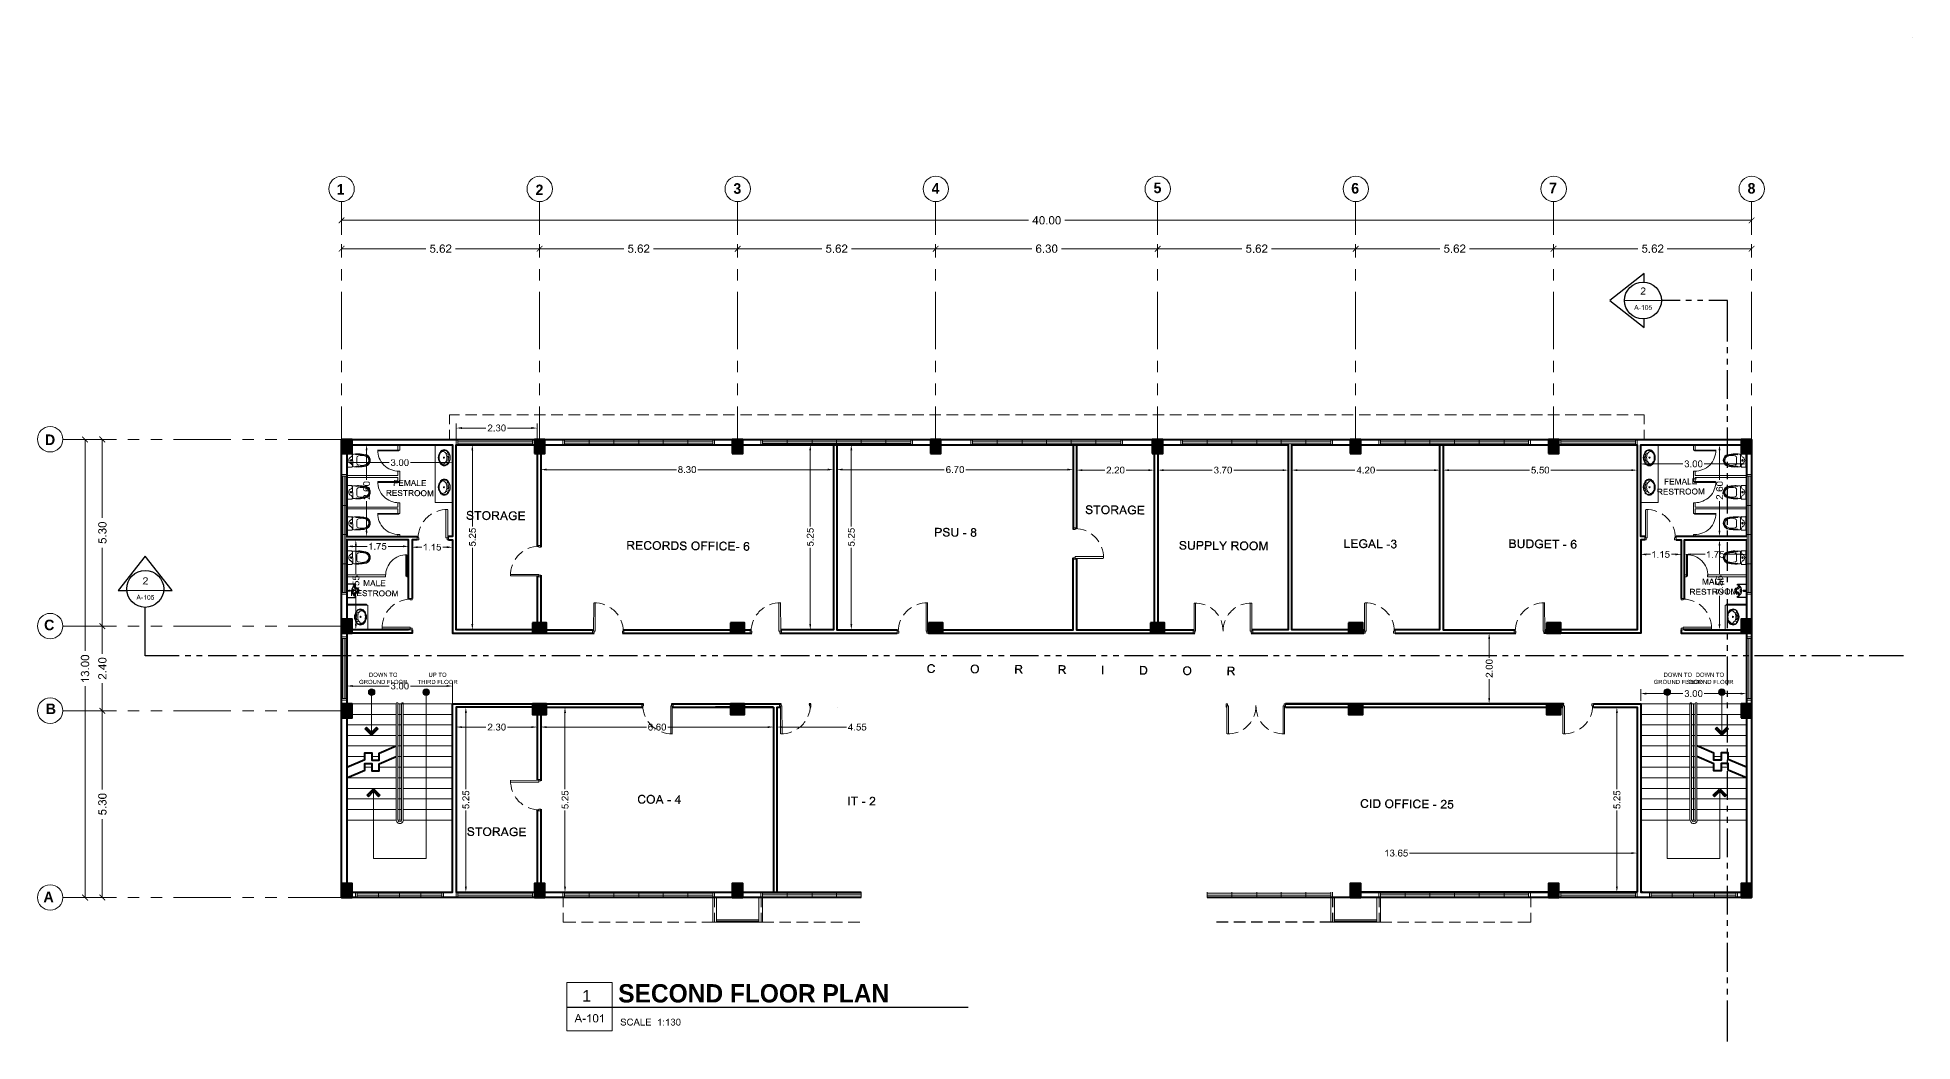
# Model space of a CAD drawing. Header units: inches. Extents: x -11 to 213, y -78 to 40.
# Drawn here: x -11.5 to 41.7, y 11.7 to 40.2 of the extents above; entities that cross this region are included whole.
import ezdxf

# ---------------------------------------------------------------- set-up
doc = ezdxf.new("R2010")
doc.units = ezdxf.units.IN
doc.header["$MEASUREMENT"] = 0
for name, color, linetype in [('PDF_0', 7, 'Continuous'), ('PDF_BORDER', 7, 'Continuous'), ('PDF_Text', 7, 'Continuous'), ('PDF_TOILET', 7, 'Continuous')]:
    doc.layers.add(name, color=color, linetype=linetype)
doc.styles.add('PDF Arial-BoldMT', font='arial.ttf')
doc.styles.add('PDF Century Gothic Bold', font='GOTHICB.TTF')

msp = doc.modelspace()

# ---------------------------------------------------------------- texts
at = {"layer": 'PDF_Text', "attachment_point": 4}
for s, insert, char_height, style in [('1', (-3.01034, 35.881), 0.29998, 'PDF Century Gothic Bold'), ('2', (2.63255, 35.8689), 0.29998, 'PDF Century Gothic Bold'), ('3', (8.24521, 35.90519), 0.29998, 'PDF Century Gothic Bold'), ('4', (13.86996, 35.91124), 0.29998, 'PDF Century Gothic Bold'), ('5', (20.16605, 35.92334), 0.29998, 'PDF Century Gothic Bold'), ('6', (25.77266, 35.91124), 0.29998, 'PDF Century Gothic Bold'), ('7', (31.38531, 35.92334), 0.29998, 'PDF Century Gothic Bold'), ('8', (37.01611, 35.91124), 0.29998, 'PDF Century Gothic Bold'), ('D', (-11.28417, 28.78051), 0.29998, 'PDF Century Gothic Bold'), ('C', (-11.30836, 23.52469), 0.29998, 'PDF Century Gothic Bold'), ('B', (-11.25998, 21.14778), 0.29998, 'PDF Century Gothic Bold'), ('A', (-11.32651, 15.81334), 0.29998, 'PDF Century Gothic Bold'), ('SECOND FLOOR PLAN', (4.97843, 13.0745), 0.5199755, 'PDF Century Gothic Bold'), ('1', (3.9563, 13.00644), 0.32498, 'PDF Arial-BoldMT')]:
    msp.add_mtext(s, dxfattribs=dict(at, insert=insert, char_height=char_height, style=style))

# ---------------------------------------------------------------- hatches: boundary and pattern name
at = {"layer": 'PDF_0'}
h = msp.add_hatch(color=256, dxfattribs=at)
h.paths.add_polyline_path([(16.89402, 34.94874), (16.86378, 34.94874), (16.86378, 34.88826), (16.83354, 34.88826), (16.83354, 34.94874), (16.73073, 34.94874), (16.73073, 34.97293), (16.83959, 35.12413), (16.86378, 35.12413), (16.86378, 34.97293), (16.89402, 34.97293)], flags=0)
h.paths.add_polyline_path([(16.83354, 34.97293), (16.83354, 35.0818), (16.83354, 35.0818), (16.76097, 34.97293)], flags=0)
h = msp.add_hatch(color=256, dxfattribs=at)
h.paths.add_polyline_path([(17.00289, 35.12414), (17.00289, 35.12414), (17.00893, 35.12414), (17.00893, 35.12414), (17.00893, 35.12414), (17.01498, 35.12414), (17.01498, 35.12414), (17.02103, 35.12414), (17.02103, 35.12414), (17.02708, 35.12414), (17.02708, 35.12414), (17.02708, 35.12414), (17.03312, 35.11809), (17.03312, 35.11809), (17.03312, 35.11809), (17.03917, 35.11809), (17.03917, 35.11809), (17.03917, 35.11205), (17.04522, 35.11205), (17.04522, 35.11205), (17.04522, 35.11205), (17.05127, 35.106), (17.05127, 35.106), (17.05127, 35.106), (17.05127, 35.09995), (17.05732, 35.09995), (17.05732, 35.09995), (17.05732, 35.0939), (17.05732, 35.0939), (17.06336, 35.0939), (17.06336, 35.08785), (17.06336, 35.08785), (17.06336, 35.08181), (17.06336, 35.08181), (17.06941, 35.08181), (17.06941, 35.07576), (17.06941, 35.07576), (17.06941, 35.06971), (17.06941, 35.06971), (17.06941, 35.06366), (17.06941, 35.06366), (17.07546, 35.05761), (17.07546, 35.05157), (17.07546, 35.05157), (17.07546, 35.04552), (17.07546, 35.04552), (17.07546, 35.03947), (17.07546, 35.03947), (17.07546, 35.03342), (17.07546, 35.02737), (17.07546, 35.02737), (17.07546, 35.02133), (17.07546, 35.01528), (17.07546, 35.00923), (17.07546, 35.00923), (17.07546, 35.00923), (17.07546, 35.00318), (17.07546, 34.99714), (17.07546, 34.99714), (17.07546, 34.99109), (17.07546, 34.98504), (17.07546, 34.98504), (17.07546, 34.97899), (17.07546, 34.97294), (17.07546, 34.97294), (17.07546, 34.9669), (17.07546, 34.9669), (17.07546, 34.96085), (17.07546, 34.96085), (17.07546, 34.9548), (17.06941, 34.9548), (17.06941, 34.94875), (17.06941, 34.94875), (17.06941, 34.9427), (17.06941, 34.9427), (17.06941, 34.93666), (17.06941, 34.93666), (17.06336, 34.93061), (17.06336, 34.93061), (17.06336, 34.92456), (17.06336, 34.92456), (17.06336, 34.92456), (17.05732, 34.91851), (17.05732, 34.91851), (17.05732, 34.91851), (17.05732, 34.91247), (17.05127, 34.91247), (17.05127, 34.90642), (17.05127, 34.90642), (17.04522, 34.90642), (17.04522, 34.90037), (17.04522, 34.90037), (17.03917, 34.90037), (17.03917, 34.89432), (17.03312, 34.89432), (17.03312, 34.89432), (17.02708, 34.89432), (17.02708, 34.89432), (17.02708, 34.88827), (17.02103, 34.88827), (17.02103, 34.88827), (17.01498, 34.88827), (17.00893, 34.88827), (17.00893, 34.88827), (17.00289, 34.88827), (17.00289, 34.88827), (17.00289, 34.88827), (16.99684, 34.88827), (16.99684, 34.88827), (16.99079, 34.88827), (16.99079, 34.88827), (16.98474, 34.88827), (16.98474, 34.88827), (16.98474, 34.88827), (16.97869, 34.88827), (16.97869, 34.88827), (16.97265, 34.89432), (16.97265, 34.89432), (16.97265, 34.89432), (16.9666, 34.89432), (16.9666, 34.89432), (16.9666, 34.89432), (16.96055, 34.90037), (16.96055, 34.90037), (16.96055, 34.90037), (16.9545, 34.90037), (16.9545, 34.90642), (16.9545, 34.90642), (16.9545, 34.90642), (16.94845, 34.90642), (16.94845, 34.91247), (16.94845, 34.91247), (16.94845, 34.91247), (16.94241, 34.91851), (16.94241, 34.91851), (16.94241, 34.92456), (16.94241, 34.92456), (16.93636, 34.92456), (16.93636, 34.93061), (16.93636, 34.93061), (16.93636, 34.93666), (16.93636, 34.93666), (16.93636, 34.9427), (16.93031, 34.9427), (16.93031, 34.94875), (16.93031, 34.94875), (16.93031, 34.9548), (16.93031, 34.9548), (16.93031, 34.96085), (16.93031, 34.96085), (16.93031, 34.9669), (16.92426, 34.9669), (16.92426, 34.97294), (16.92426, 34.97899), (16.92426, 34.97899), (16.92426, 34.98504), (16.92426, 34.99109), (16.92426, 34.99109), (16.92426, 34.99714), (16.92426, 35.00318), (16.92426, 35.00923), (16.92426, 35.00923), (16.92426, 35.00923), (16.92426, 35.01528), (16.92426, 35.02133), (16.92426, 35.02133), (16.92426, 35.02737), (16.92426, 35.03342), (16.92426, 35.03342), (16.92426, 35.03947), (16.92426, 35.03947), (16.93031, 35.04552), (16.93031, 35.04552), (16.93031, 35.05157), (16.93031, 35.05761), (16.93031, 35.05761), (16.93031, 35.06366), (16.93031, 35.06366), (16.93031, 35.06971), (16.93031, 35.06971), (16.93636, 35.07576), (16.93636, 35.07576), (16.93636, 35.07576), (16.93636, 35.08181), (16.93636, 35.08181), (16.93636, 35.08785), (16.94241, 35.08785), (16.94241, 35.08785), (16.94241, 35.0939), (16.94241, 35.0939), (16.94241, 35.0939), (16.94845, 35.09995), (16.94845, 35.09995), (16.94845, 35.106), (16.9545, 35.106), (16.9545, 35.11205), (16.9545, 35.11205), (16.96055, 35.11205), (16.96055, 35.11205), (16.9666, 35.11809), (16.9666, 35.11809), (16.97265, 35.11809), (16.97265, 35.11809), (16.97265, 35.12414), (16.97869, 35.12414), (16.97869, 35.12414), (16.98474, 35.12414), (16.98474, 35.12414), (16.99079, 35.12414), (16.99684, 35.12414), (16.99684, 35.12414), (17.00289, 35.12414), (17.00289, 35.12414)], flags=0)
h.paths.add_polyline_path([(17.00289, 34.91247), (17.00289, 34.91247), (17.00893, 34.91247), (17.00893, 34.91247), (17.01498, 34.91247), (17.01498, 34.91247), (17.02103, 34.91247), (17.02103, 34.91851), (17.02103, 34.91851), (17.02708, 34.91851), (17.02708, 34.92456), (17.03312, 34.92456), (17.03312, 34.92456), (17.03312, 34.93061), (17.03312, 34.93061), (17.03312, 34.93061), (17.03917, 34.93666), (17.03917, 34.93666), (17.03917, 34.9427), (17.03917, 34.9427), (17.03917, 34.9427), (17.03917, 34.94875), (17.03917, 34.94875), (17.04522, 34.9548), (17.04522, 34.9548), (17.04522, 34.96085), (17.04522, 34.96085), (17.04522, 34.9669), (17.04522, 34.9669), (17.04522, 34.97294), (17.04522, 34.97294), (17.04522, 34.97899), (17.04522, 34.97899), (17.04522, 34.98504), (17.04522, 34.99109), (17.04522, 34.99109), (17.04522, 34.99714), (17.04522, 35.00318), (17.04522, 35.00923), (17.04522, 35.00923), (17.04522, 35.00923), (17.04522, 35.01528), (17.04522, 35.02133), (17.04522, 35.02133), (17.04522, 35.02737), (17.04522, 35.02737), (17.04522, 35.03342), (17.04522, 35.03342), (17.04522, 35.03947), (17.04522, 35.04552), (17.04522, 35.04552), (17.04522, 35.05157), (17.04522, 35.05157), (17.04522, 35.05157), (17.04522, 35.05761), (17.04522, 35.05761), (17.04522, 35.06366), (17.04522, 35.06366), (17.03917, 35.06366), (17.03917, 35.06971), (17.03917, 35.07576), (17.03917, 35.07576), (17.03917, 35.08181), (17.03312, 35.08181), (17.03312, 35.08181), (17.03312, 35.08785), (17.03312, 35.08785), (17.02708, 35.0939), (17.02708, 35.0939), (17.02708, 35.0939), (17.02103, 35.0939), (17.02103, 35.09995), (17.01498, 35.09995), (17.01498, 35.09995), (17.00893, 35.09995), (17.00893, 35.09995), (17.00289, 35.09995), (17.00289, 35.09995), (17.00289, 35.09995), (16.99684, 35.09995), (16.99684, 35.09995), (16.99079, 35.09995), (16.99079, 35.09995), (16.98474, 35.09995), (16.98474, 35.09995), (16.97869, 35.09995), (16.97869, 35.0939), (16.97869, 35.0939), (16.97265, 35.0939), (16.97265, 35.08785), (16.97265, 35.08785), (16.9666, 35.08181), (16.9666, 35.08181), (16.9666, 35.08181), (16.9666, 35.07576), (16.9666, 35.07576), (16.96055, 35.07576), (16.96055, 35.06971), (16.96055, 35.06971), (16.96055, 35.06366), (16.96055, 35.06366), (16.96055, 35.06366), (16.96055, 35.05761), (16.96055, 35.05761), (16.9545, 35.05157), (16.9545, 35.05157), (16.9545, 35.04552), (16.9545, 35.03947), (16.9545, 35.03947), (16.9545, 35.03342), (16.9545, 35.03342), (16.9545, 35.02737), (16.9545, 35.02133), (16.9545, 35.02133), (16.9545, 35.01528), (16.9545, 35.00923), (16.9545, 35.00923), (16.9545, 35.00318), (16.9545, 34.99714), (16.9545, 34.99714), (16.9545, 34.99109), (16.9545, 34.98504), (16.9545, 34.98504), (16.9545, 34.97899), (16.9545, 34.97899), (16.9545, 34.97294), (16.9545, 34.97294), (16.9545, 34.9669), (16.9545, 34.9669), (16.9545, 34.96085), (16.96055, 34.96085), (16.96055, 34.9548), (16.96055, 34.9548), (16.96055, 34.94875), (16.96055, 34.94875), (16.96055, 34.94875), (16.96055, 34.9427), (16.96055, 34.9427), (16.9666, 34.93666), (16.9666, 34.93666), (16.9666, 34.93061), (16.9666, 34.93061), (16.97265, 34.92456), (16.97265, 34.92456), (16.97265, 34.92456), (16.97265, 34.91851), (16.97869, 34.91851), (16.97869, 34.91851), (16.98474, 34.91247), (16.98474, 34.91247), (16.99079, 34.91247), (16.99079, 34.91247), (16.99684, 34.91247), (16.99684, 34.91247), (17.00289, 34.91247)], flags=0)
h = msp.add_hatch(color=256, dxfattribs=at)
h.paths.add_polyline_path([(17.27505, 35.12414), (17.27505, 35.12414), (17.2811, 35.12414), (17.2811, 35.12414), (17.28715, 35.12414), (17.28715, 35.12414), (17.28715, 35.12414), (17.2932, 35.12414), (17.2932, 35.12414), (17.29924, 35.12414), (17.29924, 35.12414), (17.29924, 35.12414), (17.30529, 35.11809), (17.30529, 35.11809), (17.30529, 35.11809), (17.31134, 35.11809), (17.31134, 35.11809), (17.31134, 35.11205), (17.31739, 35.11205), (17.31739, 35.11205), (17.31739, 35.11205), (17.32343, 35.106), (17.32343, 35.106), (17.32343, 35.106), (17.32343, 35.09995), (17.32948, 35.09995), (17.32948, 35.09995), (17.32948, 35.0939), (17.32948, 35.0939), (17.33553, 35.0939), (17.33553, 35.08785), (17.33553, 35.08785), (17.33553, 35.08181), (17.33553, 35.08181), (17.34158, 35.08181), (17.34158, 35.07576), (17.34158, 35.07576), (17.34158, 35.06971), (17.34158, 35.06971), (17.34158, 35.06366), (17.34763, 35.06366), (17.34763, 35.05761), (17.34763, 35.05157), (17.34763, 35.05157), (17.34763, 35.04552), (17.34763, 35.04552), (17.34763, 35.03947), (17.34763, 35.03947), (17.34763, 35.03342), (17.34763, 35.02737), (17.34763, 35.02737), (17.34763, 35.02133), (17.34763, 35.01528), (17.34763, 35.00923), (17.34763, 35.00923), (17.34763, 35.00923), (17.34763, 35.00318), (17.34763, 34.99714), (17.34763, 34.99714), (17.34763, 34.99109), (17.34763, 34.98504), (17.34763, 34.98504), (17.34763, 34.97899), (17.34763, 34.97294), (17.34763, 34.97294), (17.34763, 34.9669), (17.34763, 34.9669), (17.34763, 34.96085), (17.34763, 34.96085), (17.34763, 34.9548), (17.34763, 34.9548), (17.34158, 34.94875), (17.34158, 34.94875), (17.34158, 34.9427), (17.34158, 34.9427), (17.34158, 34.93666), (17.34158, 34.93666), (17.34158, 34.93061), (17.33553, 34.93061), (17.33553, 34.92456), (17.33553, 34.92456), (17.33553, 34.92456), (17.33553, 34.91851), (17.32948, 34.91851), (17.32948, 34.91851), (17.32948, 34.91247), (17.32948, 34.91247), (17.32343, 34.90642), (17.32343, 34.90642), (17.31739, 34.90642), (17.31739, 34.90037), (17.31739, 34.90037), (17.31134, 34.90037), (17.31134, 34.89432), (17.30529, 34.89432), (17.30529, 34.89432), (17.30529, 34.89432), (17.29924, 34.89432), (17.29924, 34.88827), (17.2932, 34.88827), (17.2932, 34.88827), (17.28715, 34.88827), (17.28715, 34.88827), (17.2811, 34.88827), (17.27505, 34.88827), (17.27505, 34.88827), (17.27505, 34.88827), (17.269, 34.88827), (17.269, 34.88827), (17.26296, 34.88827), (17.26296, 34.88827), (17.26296, 34.88827), (17.25691, 34.88827), (17.25691, 34.88827), (17.25086, 34.88827), (17.25086, 34.88827), (17.25086, 34.89432), (17.24481, 34.89432), (17.24481, 34.89432), (17.23876, 34.89432), (17.23876, 34.89432), (17.23876, 34.89432), (17.23272, 34.90037), (17.23272, 34.90037), (17.23272, 34.90037), (17.22667, 34.90037), (17.22667, 34.90642), (17.22667, 34.90642), (17.22667, 34.90642), (17.22062, 34.90642), (17.22062, 34.91247), (17.22062, 34.91247), (17.22062, 34.91247), (17.21457, 34.91851), (17.21457, 34.91851), (17.21457, 34.92456), (17.21457, 34.92456), (17.20853, 34.92456), (17.20853, 34.93061), (17.20853, 34.93061), (17.20853, 34.93666), (17.20853, 34.93666), (17.20853, 34.9427), (17.20248, 34.9427), (17.20248, 34.94875), (17.20248, 34.94875), (17.20248, 34.9548), (17.20248, 34.9548), (17.20248, 34.96085), (17.20248, 34.96085), (17.20248, 34.9669), (17.20248, 34.9669), (17.19643, 34.97294), (17.19643, 34.97899), (17.19643, 34.97899), (17.19643, 34.98504), (17.19643, 34.99109), (17.19643, 34.99109), (17.19643, 34.99714), (17.19643, 35.00318), (17.19643, 35.00923), (17.19643, 35.00923), (17.19643, 35.00923), (17.19643, 35.01528), (17.19643, 35.02133), (17.19643, 35.02133), (17.19643, 35.02737), (17.19643, 35.03342), (17.19643, 35.03342), (17.19643, 35.03947), (17.20248, 35.03947), (17.20248, 35.04552), (17.20248, 35.04552), (17.20248, 35.05157), (17.20248, 35.05761), (17.20248, 35.05761), (17.20248, 35.06366), (17.20248, 35.06366), (17.20248, 35.06971), (17.20248, 35.06971), (17.20853, 35.07576), (17.20853, 35.07576), (17.20853, 35.07576), (17.20853, 35.08181), (17.20853, 35.08181), (17.20853, 35.08785), (17.21457, 35.08785), (17.21457, 35.08785), (17.21457, 35.0939), (17.21457, 35.0939), (17.21457, 35.0939), (17.22062, 35.09995), (17.22062, 35.09995), (17.22062, 35.106), (17.22667, 35.106), (17.22667, 35.11205), (17.23272, 35.11205), (17.23272, 35.11205), (17.23272, 35.11205), (17.23876, 35.11809), (17.23876, 35.11809), (17.24481, 35.11809), (17.24481, 35.11809), (17.25086, 35.12414), (17.25086, 35.12414), (17.25086, 35.12414), (17.25691, 35.12414), (17.26296, 35.12414), (17.26296, 35.12414), (17.269, 35.12414), (17.269, 35.12414), (17.27505, 35.12414), (17.27505, 35.12414)], flags=0)
h.paths.add_polyline_path([(17.27505, 34.91247), (17.27505, 34.91247), (17.2811, 34.91247), (17.2811, 34.91247), (17.28715, 34.91247), (17.28715, 34.91247), (17.2932, 34.91247), (17.2932, 34.91851), (17.29924, 34.91851), (17.29924, 34.91851), (17.29924, 34.92456), (17.30529, 34.92456), (17.30529, 34.92456), (17.30529, 34.93061), (17.31134, 34.93061), (17.31134, 34.93061), (17.31134, 34.93666), (17.31134, 34.93666), (17.31134, 34.9427), (17.31134, 34.9427), (17.31134, 34.9427), (17.31134, 34.94875), (17.31739, 34.94875), (17.31739, 34.9548), (17.31739, 34.9548), (17.31739, 34.96085), (17.31739, 34.96085), (17.31739, 34.9669), (17.31739, 34.9669), (17.31739, 34.97294), (17.31739, 34.97294), (17.31739, 34.97899), (17.31739, 34.97899), (17.31739, 34.98504), (17.31739, 34.99109), (17.31739, 34.99109), (17.31739, 34.99714), (17.32343, 35.00318), (17.32343, 35.00923), (17.32343, 35.00923), (17.32343, 35.00923), (17.32343, 35.01528), (17.31739, 35.02133), (17.31739, 35.02133), (17.31739, 35.02737), (17.31739, 35.02737), (17.31739, 35.03342), (17.31739, 35.03342), (17.31739, 35.03947), (17.31739, 35.04552), (17.31739, 35.04552), (17.31739, 35.05157), (17.31739, 35.05157), (17.31739, 35.05157), (17.31739, 35.05761), (17.31739, 35.05761), (17.31739, 35.06366), (17.31739, 35.06366), (17.31134, 35.06366), (17.31134, 35.06971), (17.31134, 35.07576), (17.31134, 35.07576), (17.31134, 35.08181), (17.30529, 35.08181), (17.30529, 35.08181), (17.30529, 35.08785), (17.30529, 35.08785), (17.29924, 35.0939), (17.29924, 35.0939), (17.29924, 35.0939), (17.2932, 35.0939), (17.2932, 35.09995), (17.28715, 35.09995), (17.28715, 35.09995), (17.2811, 35.09995), (17.2811, 35.09995), (17.27505, 35.09995), (17.27505, 35.09995), (17.27505, 35.09995), (17.269, 35.09995), (17.269, 35.09995), (17.26296, 35.09995), (17.26296, 35.09995), (17.25691, 35.09995), (17.25691, 35.09995), (17.25086, 35.09995), (17.25086, 35.0939), (17.25086, 35.0939), (17.24481, 35.0939), (17.24481, 35.08785), (17.24481, 35.08785), (17.23876, 35.08181), (17.23876, 35.08181), (17.23876, 35.08181), (17.23876, 35.07576), (17.23876, 35.07576), (17.23876, 35.07576), (17.23272, 35.06971), (17.23272, 35.06971), (17.23272, 35.06366), (17.23272, 35.06366), (17.23272, 35.06366), (17.23272, 35.05761), (17.23272, 35.05761), (17.23272, 35.05157), (17.22667, 35.05157), (17.22667, 35.04552), (17.22667, 35.03947), (17.22667, 35.03947), (17.22667, 35.03342), (17.22667, 35.03342), (17.22667, 35.02737), (17.22667, 35.02133), (17.22667, 35.02133), (17.22667, 35.01528), (17.22667, 35.00923), (17.22667, 35.00923), (17.22667, 35.00318), (17.22667, 34.99714), (17.22667, 34.99714), (17.22667, 34.99109), (17.22667, 34.98504), (17.22667, 34.98504), (17.22667, 34.97899), (17.22667, 34.97899), (17.22667, 34.97294), (17.22667, 34.97294), (17.22667, 34.9669), (17.22667, 34.9669), (17.23272, 34.96085), (17.23272, 34.96085), (17.23272, 34.9548), (17.23272, 34.9548), (17.23272, 34.94875), (17.23272, 34.94875), (17.23272, 34.94875), (17.23272, 34.9427), (17.23272, 34.9427), (17.23876, 34.93666), (17.23876, 34.93666), (17.23876, 34.93061), (17.23876, 34.93061), (17.24481, 34.92456), (17.24481, 34.92456), (17.24481, 34.92456), (17.25086, 34.91851), (17.25086, 34.91851), (17.25086, 34.91851), (17.25691, 34.91247), (17.25691, 34.91247), (17.26296, 34.91247), (17.26296, 34.91247), (17.269, 34.91247), (17.269, 34.91247), (17.27505, 34.91247)], flags=0)
h = msp.add_hatch(color=256, dxfattribs=at)
h.paths.add_polyline_path([(17.45649, 35.12414), (17.45649, 35.12414), (17.46254, 35.12414), (17.46254, 35.12414), (17.46859, 35.12414), (17.46859, 35.12414), (17.46859, 35.12414), (17.47464, 35.12414), (17.47464, 35.12414), (17.48069, 35.12414), (17.48069, 35.12414), (17.48069, 35.12414), (17.48673, 35.11809), (17.48673, 35.11809), (17.49278, 35.11809), (17.49278, 35.11809), (17.49278, 35.11809), (17.49883, 35.11205), (17.49883, 35.11205), (17.49883, 35.11205), (17.49883, 35.11205), (17.50488, 35.106), (17.50488, 35.106), (17.50488, 35.106), (17.51093, 35.09995), (17.51093, 35.09995), (17.51093, 35.09995), (17.51093, 35.0939), (17.51697, 35.0939), (17.51697, 35.0939), (17.51697, 35.08785), (17.51697, 35.08785), (17.51697, 35.08181), (17.52302, 35.08181), (17.52302, 35.08181), (17.52302, 35.07576), (17.52302, 35.07576), (17.52302, 35.06971), (17.52302, 35.06971), (17.52302, 35.06366), (17.52907, 35.06366), (17.52907, 35.05761), (17.52907, 35.05157), (17.52907, 35.05157), (17.52907, 35.04552), (17.52907, 35.04552), (17.52907, 35.03947), (17.52907, 35.03947), (17.52907, 35.03342), (17.52907, 35.02737), (17.52907, 35.02737), (17.52907, 35.02133), (17.52907, 35.01528), (17.52907, 35.00923), (17.52907, 35.00923), (17.52907, 35.00923), (17.52907, 35.00318), (17.52907, 34.99714), (17.52907, 34.99714), (17.52907, 34.99109), (17.52907, 34.98504), (17.52907, 34.98504), (17.52907, 34.97899), (17.52907, 34.97294), (17.52907, 34.97294), (17.52907, 34.9669), (17.52907, 34.9669), (17.52907, 34.96085), (17.52907, 34.96085), (17.52907, 34.9548), (17.52907, 34.9548), (17.52302, 34.94875), (17.52302, 34.94875), (17.52302, 34.9427), (17.52302, 34.9427), (17.52302, 34.93666), (17.52302, 34.93666), (17.52302, 34.93061), (17.51697, 34.93061), (17.51697, 34.92456), (17.51697, 34.92456), (17.51697, 34.92456), (17.51697, 34.91851), (17.51093, 34.91851), (17.51093, 34.91851), (17.51093, 34.91247), (17.51093, 34.91247), (17.50488, 34.90642), (17.50488, 34.90642), (17.50488, 34.90642), (17.49883, 34.90037), (17.49883, 34.90037), (17.49278, 34.90037), (17.49278, 34.89432), (17.48673, 34.89432), (17.48673, 34.89432), (17.48673, 34.89432), (17.48069, 34.89432), (17.48069, 34.88827), (17.47464, 34.88827), (17.47464, 34.88827), (17.46859, 34.88827), (17.46859, 34.88827), (17.46254, 34.88827), (17.46254, 34.88827), (17.45649, 34.88827), (17.45649, 34.88827), (17.45045, 34.88827), (17.45045, 34.88827), (17.4444, 34.88827), (17.4444, 34.88827), (17.4444, 34.88827), (17.43835, 34.88827), (17.43835, 34.88827), (17.4323, 34.88827), (17.4323, 34.88827), (17.4323, 34.89432), (17.42625, 34.89432), (17.42625, 34.89432), (17.42625, 34.89432), (17.42021, 34.89432), (17.42021, 34.89432), (17.41416, 34.90037), (17.41416, 34.90037), (17.41416, 34.90037), (17.41416, 34.90037), (17.40811, 34.90642), (17.40811, 34.90642), (17.40811, 34.90642), (17.40206, 34.90642), (17.40206, 34.91247), (17.40206, 34.91247), (17.40206, 34.91247), (17.39602, 34.91851), (17.39602, 34.91851), (17.39602, 34.92456), (17.39602, 34.92456), (17.39602, 34.92456), (17.38997, 34.93061), (17.38997, 34.93061), (17.38997, 34.93666), (17.38997, 34.93666), (17.38997, 34.9427), (17.38997, 34.9427), (17.38392, 34.94875), (17.38392, 34.94875), (17.38392, 34.9548), (17.38392, 34.9548), (17.38392, 34.96085), (17.38392, 34.96085), (17.38392, 34.9669), (17.38392, 34.9669), (17.38392, 34.97294), (17.37787, 34.97899), (17.37787, 34.97899), (17.37787, 34.98504), (17.37787, 34.99109), (17.37787, 34.99109), (17.37787, 34.99714), (17.37787, 35.00318), (17.37787, 35.00923), (17.37787, 35.00923), (17.37787, 35.00923), (17.37787, 35.01528), (17.37787, 35.02133), (17.37787, 35.02133), (17.37787, 35.02737), (17.37787, 35.03342), (17.37787, 35.03342), (17.38392, 35.03947), (17.38392, 35.03947), (17.38392, 35.04552), (17.38392, 35.04552), (17.38392, 35.05157), (17.38392, 35.05761), (17.38392, 35.05761), (17.38392, 35.06366), (17.38392, 35.06366), (17.38392, 35.06971), (17.38997, 35.06971), (17.38997, 35.07576), (17.38997, 35.07576), (17.38997, 35.07576), (17.38997, 35.08181), (17.38997, 35.08181), (17.39602, 35.08785), (17.39602, 35.08785), (17.39602, 35.08785), (17.39602, 35.0939), (17.39602, 35.0939), (17.40206, 35.0939), (17.40206, 35.09995), (17.40206, 35.09995), (17.40811, 35.106), (17.40811, 35.106), (17.40811, 35.11205), (17.41416, 35.11205), (17.41416, 35.11205), (17.41416, 35.11205), (17.42021, 35.11809), (17.42021, 35.11809), (17.42625, 35.11809), (17.42625, 35.11809), (17.4323, 35.12414), (17.4323, 35.12414), (17.43835, 35.12414), (17.43835, 35.12414), (17.4444, 35.12414), (17.4444, 35.12414), (17.45045, 35.12414), (17.45045, 35.12414), (17.45649, 35.12414), (17.45649, 35.12414)], flags=0)
h.paths.add_polyline_path([(17.45649, 34.91247), (17.45649, 34.91247), (17.46254, 34.91247), (17.46254, 34.91247), (17.46859, 34.91247), (17.46859, 34.91247), (17.47464, 34.91247), (17.47464, 34.91851), (17.48069, 34.91851), (17.48069, 34.91851), (17.48069, 34.92456), (17.48673, 34.92456), (17.48673, 34.92456), (17.48673, 34.93061), (17.49278, 34.93061), (17.49278, 34.93061), (17.49278, 34.93666), (17.49278, 34.93666), (17.49278, 34.9427), (17.49278, 34.9427), (17.49278, 34.9427), (17.49883, 34.94875), (17.49883, 34.94875), (17.49883, 34.9548), (17.49883, 34.9548), (17.49883, 34.96085), (17.49883, 34.96085), (17.49883, 34.9669), (17.49883, 34.9669), (17.49883, 34.97294), (17.49883, 34.97294), (17.49883, 34.97899), (17.49883, 34.97899), (17.49883, 34.98504), (17.50488, 34.99109), (17.50488, 34.99109), (17.50488, 34.99714), (17.50488, 35.00318), (17.50488, 35.00923), (17.50488, 35.00923), (17.50488, 35.00923), (17.50488, 35.01528), (17.50488, 35.02133), (17.50488, 35.02133), (17.50488, 35.02737), (17.49883, 35.02737), (17.49883, 35.03342), (17.49883, 35.03342), (17.49883, 35.03947), (17.49883, 35.04552), (17.49883, 35.04552), (17.49883, 35.05157), (17.49883, 35.05157), (17.49883, 35.05157), (17.49883, 35.05761), (17.49883, 35.05761), (17.49883, 35.06366), (17.49883, 35.06366), (17.49883, 35.06366), (17.49278, 35.06971), (17.49278, 35.07576), (17.49278, 35.07576), (17.49278, 35.08181), (17.48673, 35.08181), (17.48673, 35.08181), (17.48673, 35.08785), (17.48673, 35.08785), (17.48069, 35.0939), (17.48069, 35.0939), (17.48069, 35.0939), (17.47464, 35.0939), (17.47464, 35.09995), (17.46859, 35.09995), (17.46859, 35.09995), (17.46254, 35.09995), (17.46254, 35.09995), (17.45649, 35.09995), (17.45649, 35.09995), (17.45649, 35.09995), (17.45045, 35.09995), (17.45045, 35.09995), (17.4444, 35.09995), (17.4444, 35.09995), (17.43835, 35.09995), (17.43835, 35.09995), (17.4323, 35.09995), (17.4323, 35.0939), (17.4323, 35.0939), (17.42625, 35.0939), (17.42625, 35.08785), (17.42625, 35.08785), (17.42021, 35.08181), (17.42021, 35.08181), (17.42021, 35.08181), (17.42021, 35.07576), (17.42021, 35.07576), (17.42021, 35.07576), (17.41416, 35.06971), (17.41416, 35.06971), (17.41416, 35.06366), (17.41416, 35.06366), (17.41416, 35.06366), (17.41416, 35.05761), (17.41416, 35.05761), (17.41416, 35.05157), (17.41416, 35.05157), (17.40811, 35.04552), (17.40811, 35.03947), (17.40811, 35.03947), (17.40811, 35.03342), (17.40811, 35.03342), (17.40811, 35.02737), (17.40811, 35.02133), (17.40811, 35.02133), (17.40811, 35.01528), (17.40811, 35.00923), (17.40811, 35.00923), (17.40811, 35.00318), (17.40811, 34.99714), (17.40811, 34.99714), (17.40811, 34.99109), (17.40811, 34.98504), (17.40811, 34.98504), (17.40811, 34.97899), (17.40811, 34.97899), (17.40811, 34.97294), (17.40811, 34.97294), (17.40811, 34.9669), (17.41416, 34.9669), (17.41416, 34.96085), (17.41416, 34.96085), (17.41416, 34.9548), (17.41416, 34.9548), (17.41416, 34.94875), (17.41416, 34.94875), (17.41416, 34.94875), (17.41416, 34.9427), (17.42021, 34.9427), (17.42021, 34.93666), (17.42021, 34.93666), (17.42021, 34.93061), (17.42021, 34.93061), (17.42625, 34.92456), (17.42625, 34.92456), (17.42625, 34.92456), (17.4323, 34.91851), (17.4323, 34.91851), (17.4323, 34.91851), (17.43835, 34.91247), (17.43835, 34.91247), (17.4444, 34.91247), (17.4444, 34.91247), (17.45045, 34.91247), (17.45045, 34.91247), (17.45649, 34.91247)], flags=0)
for points in [[(-0.32498, 34.22902), (-0.31893, 34.22902), (-0.31893, 34.22902), (-0.31288, 34.22902), (-0.31288, 34.23507), (-0.30683, 34.23507), (-0.30683, 34.23507), (-0.30079, 34.23507), (-0.30079, 34.23507), (-0.29474, 34.24111), (-0.29474, 34.24111), (-0.28869, 34.24111), (-0.28869, 34.24111), (-0.28264, 34.24111), (-0.28264, 34.24111), (-0.28264, 34.24111), (-0.2766, 34.24111), (-0.27055, 34.24111), (-0.27055, 34.24111), (-0.2645, 34.24111), (-0.2645, 34.24111), (-0.25845, 34.24111), (-0.25845, 34.23507), (-0.2524, 34.23507), (-0.2524, 34.23507), (-0.24636, 34.23507), (-0.24636, 34.23507), (-0.24031, 34.22902), (-0.24031, 34.22902), (-0.24031, 34.22902), (-0.23426, 34.22902), (-0.23426, 34.22297), (-0.22821, 34.22297), (-0.22821, 34.22297), (-0.22821, 34.21692), (-0.22216, 34.21692), (-0.22216, 34.21088), (-0.22216, 34.21088), (-0.21612, 34.21088), (-0.21612, 34.20483), (-0.21612, 34.20483), (-0.21612, 34.19878), (-0.21612, 34.19878), (-0.21007, 34.19273), (-0.21007, 34.19273), (-0.21007, 34.18668), (-0.21007, 34.18668), (-0.21007, 34.18064), (-0.21007, 34.18064), (-0.21007, 34.17459), (-0.21007, 34.17459), (-0.21007, 34.16854), (-0.21007, 34.16854), (-0.21007, 34.16249), (-0.21007, 34.16249), (-0.21007, 34.15644), (-0.21007, 34.15644), (-0.21007, 34.1504), (-0.21007, 34.1504), (-0.21007, 34.14435), (-0.21007, 34.14435), (-0.21007, 34.1383), (-0.21007, 34.1383), (-0.21007, 34.13225), (-0.21612, 34.13225), (-0.21612, 34.1262), (-0.21612, 34.1262), (-0.21612, 34.12016), (-0.22216, 34.12016), (-0.22216, 34.11411), (-0.22216, 34.11411), (-0.22216, 34.11411), (-0.22821, 34.10806), (-0.22821, 34.10806), (-0.22821, 34.10806), (-0.23426, 34.10201), (-0.23426, 34.10201), (-0.23426, 34.10201), (-0.24031, 34.09597), (-0.24031, 34.09597), (-0.24031, 34.09597), (-0.24636, 34.08992), (-0.24636, 34.08992), (-0.2524, 34.08992), (-0.2524, 34.08992), (-0.25845, 34.08387), (-0.25845, 34.08387), (-0.2645, 34.08387), (-0.2645, 34.08387), (-0.27055, 34.08387), (-0.27055, 34.08387), (-0.2766, 34.08387), (-0.2766, 34.08387), (-0.28264, 34.08387), (-0.28869, 34.08387), (-0.28869, 34.08387), (-0.28869, 34.08387), (-0.29474, 34.08387), (-0.29474, 34.08387), (-0.30079, 34.08387), (-0.30079, 34.08387), (-0.30683, 34.08387), (-0.30683, 34.08387), (-0.31288, 34.08387), (-0.31288, 34.08387), (-0.31893, 34.08992), (-0.31893, 34.08992), (-0.32498, 34.08992), (-0.32498, 34.08992), (-0.33103, 34.09597), (-0.33103, 34.09597), (-0.33707, 34.09597), (-0.33707, 34.09597), (-0.33707, 34.10201), (-0.34312, 34.10201), (-0.34312, 34.10201), (-0.34917, 34.10806), (-0.34917, 34.10806), (-0.34917, 34.11411), (-0.34917, 34.11411), (-0.35522, 34.11411), (-0.35522, 34.12016), (-0.35522, 34.12016), (-0.35522, 34.1262), (-0.35522, 34.1262), (-0.36127, 34.13225), (-0.36127, 34.13225), (-0.36127, 34.1383), (-0.36127, 34.1383), (-0.36127, 34.14435), (-0.36127, 34.14435), (-0.33103, 34.1504), (-0.33103, 34.14435), (-0.33103, 34.14435), (-0.33103, 34.1383), (-0.33103, 34.1383), (-0.32498, 34.13225), (-0.32498, 34.13225), (-0.32498, 34.1262), (-0.32498, 34.1262), (-0.31893, 34.12016), (-0.31893, 34.12016), (-0.31893, 34.12016), (-0.31893, 34.11411), (-0.31288, 34.11411), (-0.31288, 34.11411), (-0.30683, 34.10806), (-0.30683, 34.10806), (-0.30079, 34.10806), (-0.30079, 34.10806), (-0.29474, 34.10806), (-0.29474, 34.10806), (-0.28869, 34.10806), (-0.28869, 34.10806), (-0.28869, 34.10806), (-0.28264, 34.10806), (-0.28264, 34.10806), (-0.2766, 34.10806), (-0.2766, 34.10806), (-0.27055, 34.10806), (-0.27055, 34.10806), (-0.2645, 34.10806), (-0.2645, 34.11411), (-0.25845, 34.11411), (-0.25845, 34.11411), (-0.2524, 34.12016), (-0.2524, 34.12016), (-0.2524, 34.12016), (-0.2524, 34.1262), (-0.24636, 34.1262), (-0.24636, 34.13225), (-0.24636, 34.13225), (-0.24031, 34.13225), (-0.24031, 34.1383), (-0.24031, 34.1383), (-0.24031, 34.14435), (-0.24031, 34.14435), (-0.24031, 34.1504), (-0.24031, 34.15644), (-0.24031, 34.15644), (-0.24031, 34.16249), (-0.24031, 34.16249), (-0.24031, 34.16854), (-0.24031, 34.16854), (-0.24031, 34.17459), (-0.24031, 34.17459), (-0.24031, 34.18064), (-0.24031, 34.18064), (-0.24031, 34.18668), (-0.24031, 34.18668), (-0.24636, 34.19273), (-0.24636, 34.19273), (-0.24636, 34.19878), (-0.24636, 34.19878), (-0.2524, 34.19878), (-0.2524, 34.19878), (-0.2524, 34.20483), (-0.25845, 34.20483), (-0.25845, 34.20483), (-0.2645, 34.21088), (-0.2645, 34.21088), (-0.2645, 34.21088), (-0.27055, 34.21088), (-0.27055, 34.21088), (-0.2766, 34.21692), (-0.2766, 34.21692), (-0.28264, 34.21692), (-0.28869, 34.21692), (-0.28869, 34.21692), (-0.28869, 34.21692), (-0.29474, 34.21692), (-0.29474, 34.21692), (-0.30079, 34.21692), (-0.30079, 34.21088), (-0.30683, 34.21088), (-0.30683, 34.21088), (-0.31288, 34.21088), (-0.31288, 34.21088), (-0.31893, 34.20483), (-0.31893, 34.20483), (-0.31893, 34.20483), (-0.32498, 34.19878), (-0.32498, 34.19878), (-0.33103, 34.19273), (-0.33103, 34.19273), (-0.35522, 34.19878), (-0.33707, 34.31369), (-0.21612, 34.31369), (-0.21612, 34.2895), (-0.31288, 34.2895)], [(0.24355, 34.08386), (0.0863, 34.08386), (0.0863, 34.08991), (0.0863, 34.08991), (0.09235, 34.09596), (0.09235, 34.09596), (0.09235, 34.10201), (0.09235, 34.10201), (0.09235, 34.10806), (0.09235, 34.10806), (0.09235, 34.1141), (0.0984, 34.1141), (0.0984, 34.12015), (0.0984, 34.12015), (0.10445, 34.1262), (0.10445, 34.1262), (0.10445, 34.1262), (0.10445, 34.13225), (0.10445, 34.13225), (0.11049, 34.13225), (0.11049, 34.13829), (0.11049, 34.13829), (0.11654, 34.13829), (0.11654, 34.14434), (0.11654, 34.14434), (0.12259, 34.14434), (0.12259, 34.15039), (0.12259, 34.15039), (0.12864, 34.15039), (0.12864, 34.15644), (0.13469, 34.15644), (0.13469, 34.16249), (0.14073, 34.16249), (0.14073, 34.16249), (0.14678, 34.16853), (0.14678, 34.16853), (0.15283, 34.17458), (0.15283, 34.17458), (0.15283, 34.17458), (0.15888, 34.18063), (0.15888, 34.18063), (0.16492, 34.18063), (0.16492, 34.18668), (0.16492, 34.18668), (0.17097, 34.18668), (0.17097, 34.19273), (0.17702, 34.19273), (0.17702, 34.19877), (0.17702, 34.19877), (0.18307, 34.19877), (0.18307, 34.20482), (0.18912, 34.20482), (0.18912, 34.20482), (0.18912, 34.21087), (0.19516, 34.21087), (0.19516, 34.21692), (0.19516, 34.21692), (0.19516, 34.21692), (0.20121, 34.22296), (0.20121, 34.22296), (0.20726, 34.22901), (0.20726, 34.22901), (0.20726, 34.23506), (0.20726, 34.23506), (0.20726, 34.24111), (0.21331, 34.24111), (0.21331, 34.24111), (0.21331, 34.24716), (0.21331, 34.24716), (0.21331, 34.2532), (0.21331, 34.2532), (0.21331, 34.25925), (0.21331, 34.25925), (0.21331, 34.2653), (0.21331, 34.2653), (0.21331, 34.27135), (0.21331, 34.27135), (0.20726, 34.2774), (0.20726, 34.2774), (0.20726, 34.2774), (0.20121, 34.28344), (0.20121, 34.28344), (0.20121, 34.28344), (0.20121, 34.28949), (0.19516, 34.28949), (0.19516, 34.28949), (0.18912, 34.29554), (0.18912, 34.29554), (0.18307, 34.29554), (0.18307, 34.29554), (0.17702, 34.29554), (0.17702, 34.29554), (0.17097, 34.29554), (0.17097, 34.29554), (0.16492, 34.29554), (0.16492, 34.29554), (0.15888, 34.29554), (0.15888, 34.29554), (0.15283, 34.29554), (0.15283, 34.29554), (0.14678, 34.28949), (0.14678, 34.28949), (0.14073, 34.28949), (0.14073, 34.28949), (0.13469, 34.28344), (0.13469, 34.28344), (0.13469, 34.28344), (0.13469, 34.28344), (0.12864, 34.2774), (0.12864, 34.2774), (0.12864, 34.27135), (0.12864, 34.27135), (0.12864, 34.2653), (0.12259, 34.2653), (0.12259, 34.25925), (0.12259, 34.25925), (0.12259, 34.2532), (0.12259, 34.2532), (0.12259, 34.24716), (0.09235, 34.2532), (0.09235, 34.25925), (0.09235, 34.25925), (0.0984, 34.2653), (0.0984, 34.2653), (0.0984, 34.27135), (0.0984, 34.27135), (0.0984, 34.2774), (0.0984, 34.2774), (0.10445, 34.28344), (0.10445, 34.28344), (0.10445, 34.28949), (0.10445, 34.28949), (0.11049, 34.29554), (0.11049, 34.29554), (0.11049, 34.29554), (0.11654, 34.30159), (0.11654, 34.30159), (0.11654, 34.30159), (0.12259, 34.30763), (0.12259, 34.30763), (0.12259, 34.30763), (0.12864, 34.30763), (0.12864, 34.31368), (0.13469, 34.31368), (0.13469, 34.31368), (0.14073, 34.31368), (0.14073, 34.31368), (0.14678, 34.31973), (0.14678, 34.31973), (0.15283, 34.31973), (0.15283, 34.31973), (0.15888, 34.31973), (0.15888, 34.31973), (0.16492, 34.31973), (0.17097, 34.31973), (0.17097, 34.31973), (0.17097, 34.31973), (0.17702, 34.31973), (0.18307, 34.31973), (0.18307, 34.31973), (0.18912, 34.31973), (0.18912, 34.31973), (0.19516, 34.31973), (0.19516, 34.31973), (0.20121, 34.31368), (0.20121, 34.31368), (0.20726, 34.31368), (0.20726, 34.31368), (0.21331, 34.31368), (0.21331, 34.30763), (0.21936, 34.30763), (0.21936, 34.30763), (0.21936, 34.30159), (0.2254, 34.30159), (0.2254, 34.30159), (0.2254, 34.30159), (0.2254, 34.29554), (0.23145, 34.29554), (0.23145, 34.28949), (0.23145, 34.28949), (0.2375, 34.28344), (0.2375, 34.28344), (0.2375, 34.28344), (0.2375, 34.2774), (0.2375, 34.2774), (0.24355, 34.27135), (0.24355, 34.27135), (0.24355, 34.2653), (0.24355, 34.2653), (0.24355, 34.25925), (0.24355, 34.2532), (0.24355, 34.2532), (0.24355, 34.2532), (0.24355, 34.24716), (0.24355, 34.24716), (0.24355, 34.24111), (0.24355, 34.24111), (0.24355, 34.23506), (0.2375, 34.23506), (0.2375, 34.22901), (0.2375, 34.22901), (0.2375, 34.22296), (0.2375, 34.22296), (0.23145, 34.21692), (0.23145, 34.21692), (0.23145, 34.21087), (0.2254, 34.21087), (0.2254, 34.21087), (0.2254, 34.21087), (0.2254, 34.20482), (0.2254, 34.20482), (0.21936, 34.20482), (0.21936, 34.19877), (0.21936, 34.19877), (0.21936, 34.19877), (0.21331, 34.19273), (0.21331, 34.19273), (0.21331, 34.19273), (0.20726, 34.18668), (0.20726, 34.18668), (0.20726, 34.18668), (0.20121, 34.18063), (0.20121, 34.18063), (0.19516, 34.18063), (0.19516, 34.17458), (0.18912, 34.17458), (0.18912, 34.16853), (0.18912, 34.16853), (0.18307, 34.16853), (0.18307, 34.16249), (0.17702, 34.16249), (0.17097, 34.15644), (0.17097, 34.15644), (0.16492, 34.15039), (0.16492, 34.15039), (0.16492, 34.15039), (0.15888, 34.14434), (0.15283, 34.14434), (0.15283, 34.13829), (0.15283, 34.13829), (0.14678, 34.13829), (0.14678, 34.13225), (0.14073, 34.13225), (0.14073, 34.1262), (0.14073, 34.1262), (0.13469, 34.1262), (0.13469, 34.12015), (0.13469, 34.12015), (0.12864, 34.12015), (0.12864, 34.1141), (0.12864, 34.1141), (0.24355, 34.1141)], [(5.29373, 34.22902), (5.29373, 34.22902), (5.29978, 34.22902), (5.29978, 34.22902), (5.30582, 34.23507), (5.30582, 34.23507), (5.31187, 34.23507), (5.31187, 34.23507), (5.31792, 34.23507), (5.31792, 34.24111), (5.32397, 34.24111), (5.32397, 34.24111), (5.33001, 34.24111), (5.33001, 34.24111), (5.33606, 34.24111), (5.33606, 34.24111), (5.34211, 34.24111), (5.34211, 34.24111), (5.34816, 34.24111), (5.34816, 34.24111), (5.35421, 34.24111), (5.35421, 34.24111), (5.36025, 34.23507), (5.36025, 34.23507), (5.3663, 34.23507), (5.3663, 34.23507), (5.37235, 34.23507), (5.37235, 34.22902), (5.3784, 34.22902), (5.3784, 34.22902), (5.38445, 34.22902), (5.38445, 34.22297), (5.38445, 34.22297), (5.39049, 34.22297), (5.39049, 34.21692), (5.39049, 34.21692), (5.39654, 34.21088), (5.39654, 34.21088), (5.39654, 34.21088), (5.40259, 34.20483), (5.40259, 34.20483), (5.40259, 34.19878), (5.40259, 34.19878), (5.40259, 34.19273), (5.40864, 34.19273), (5.40864, 34.18668), (5.40864, 34.18668), (5.40864, 34.18064), (5.40864, 34.18064), (5.40864, 34.17459), (5.40864, 34.17459), (5.40864, 34.16854), (5.40864, 34.16854), (5.40864, 34.16249), (5.40864, 34.16249), (5.40864, 34.15644), (5.40864, 34.15644), (5.40864, 34.1504), (5.40864, 34.1504), (5.40864, 34.14435), (5.40864, 34.14435), (5.40864, 34.1383), (5.40864, 34.1383), (5.40259, 34.13225), (5.40259, 34.13225), (5.40259, 34.1262), (5.40259, 34.1262), (5.39654, 34.12016), (5.39654, 34.12016), (5.39654, 34.11411), (5.39654, 34.11411), (5.39049, 34.11411), (5.39049, 34.10806), (5.39049, 34.10806), (5.39049, 34.10806), (5.38445, 34.10201), (5.38445, 34.10201), (5.3784, 34.10201), (5.3784, 34.09597), (5.3784, 34.09597), (5.37235, 34.09597), (5.37235, 34.08992), (5.3663, 34.08992), (5.3663, 34.08992), (5.36025, 34.08992), (5.36025, 34.08387), (5.36025, 34.08387), (5.35421, 34.08387), (5.35421, 34.08387), (5.34816, 34.08387), (5.34211, 34.08387), (5.34211, 34.08387), (5.33606, 34.08387), (5.33606, 34.08387), (5.33001, 34.08387), (5.33001, 34.08387), (5.32397, 34.08387), (5.32397, 34.08387), (5.31792, 34.08387), (5.31792, 34.08387), (5.31187, 34.08387), (5.31187, 34.08387), (5.30582, 34.08387), (5.30582, 34.08387), (5.29978, 34.08387), (5.29978, 34.08992), (5.29373, 34.08992), (5.29373, 34.08992), (5.28768, 34.08992), (5.28768, 34.09597), (5.28163, 34.09597), (5.28163, 34.09597), (5.28163, 34.09597), (5.27558, 34.10201), (5.27558, 34.10201), (5.27558, 34.10201), (5.26954, 34.10806), (5.26954, 34.10806), (5.26954, 34.11411), (5.26349, 34.11411), (5.26349, 34.11411), (5.26349, 34.12016), (5.26349, 34.12016), (5.25744, 34.1262), (5.25744, 34.1262), (5.25744, 34.13225), (5.25744, 34.13225), (5.25744, 34.1383), (5.25744, 34.1383), (5.25744, 34.14435), (5.25744, 34.14435), (5.28768, 34.1504), (5.28768, 34.14435), (5.28768, 34.14435), (5.28768, 34.1383), (5.28768, 34.1383), (5.28768, 34.13225), (5.29373, 34.13225), (5.29373, 34.1262), (5.29373, 34.1262), (5.29373, 34.12016), (5.29978, 34.12016), (5.29978, 34.12016), (5.29978, 34.11411), (5.30582, 34.11411), (5.30582, 34.11411), (5.30582, 34.10806), (5.31187, 34.10806), (5.31187, 34.10806), (5.31792, 34.10806), (5.31792, 34.10806), (5.32397, 34.10806), (5.32397, 34.10806), (5.33001, 34.10806), (5.33001, 34.10806), (5.33606, 34.10806), (5.33606, 34.10806), (5.34211, 34.10806), (5.34211, 34.10806), (5.34816, 34.10806), (5.34816, 34.10806), (5.35421, 34.10806), (5.35421, 34.11411), (5.35421, 34.11411), (5.36025, 34.11411), (5.36025, 34.12016), (5.3663, 34.12016), (5.3663, 34.12016), (5.3663, 34.1262), (5.37235, 34.1262), (5.37235, 34.13225), (5.37235, 34.13225), (5.37235, 34.13225), (5.37235, 34.1383), (5.3784, 34.1383), (5.3784, 34.14435), (5.3784, 34.14435), (5.3784, 34.1504), (5.3784, 34.15644), (5.3784, 34.15644), (5.3784, 34.16249), (5.3784, 34.16249), (5.3784, 34.16854), (5.3784, 34.16854), (5.3784, 34.17459), (5.3784, 34.17459), (5.3784, 34.18064), (5.3784, 34.18064), (5.3784, 34.18668), (5.37235, 34.18668), (5.37235, 34.19273), (5.37235, 34.19273), (5.37235, 34.19878), (5.3663, 34.19878), (5.3663, 34.19878), (5.3663, 34.19878), (5.36025, 34.20483), (5.36025, 34.20483), (5.36025, 34.20483), (5.35421, 34.21088), (5.35421, 34.21088), (5.34816, 34.21088), (5.34816, 34.21088), (5.34211, 34.21088), (5.34211, 34.21692), (5.33606, 34.21692), (5.33606, 34.21692), (5.33001, 34.21692), (5.33001, 34.21692), (5.32397, 34.21692), (5.32397, 34.21692), (5.31792, 34.21692), (5.31792, 34.21692), (5.31187, 34.21088), (5.31187, 34.21088), (5.30582, 34.21088), (5.30582, 34.21088), (5.29978, 34.21088), (5.29978, 34.20483), (5.29978, 34.20483), (5.29373, 34.20483), (5.29373, 34.19878), (5.29373, 34.19878), (5.28768, 34.19273), (5.28768, 34.19273), (5.25744, 34.19878), (5.28163, 34.31369), (5.39654, 34.31369), (5.39654, 34.2895), (5.30582, 34.2895)], [(5.86225, 34.08386), (5.705, 34.08386), (5.705, 34.08991), (5.705, 34.08991), (5.705, 34.09596), (5.705, 34.09596), (5.705, 34.10201), (5.71105, 34.10201), (5.71105, 34.10806), (5.71105, 34.10806), (5.71105, 34.1141), (5.71105, 34.1141), (5.7171, 34.12015), (5.7171, 34.12015), (5.7171, 34.1262), (5.7171, 34.1262), (5.72315, 34.1262), (5.72315, 34.13225), (5.72315, 34.13225), (5.72315, 34.13225), (5.7292, 34.13829), (5.7292, 34.13829), (5.7292, 34.13829), (5.73524, 34.14434), (5.73524, 34.14434), (5.73524, 34.14434), (5.74129, 34.15039), (5.74129, 34.15039), (5.74129, 34.15039), (5.74734, 34.15644), (5.74734, 34.15644), (5.75339, 34.16249), (5.75339, 34.16249), (5.75944, 34.16249), (5.75944, 34.16853), (5.76548, 34.16853), (5.76548, 34.17458), (5.77153, 34.17458), (5.77153, 34.17458), (5.77153, 34.18063), (5.77758, 34.18063), (5.77758, 34.18063), (5.78363, 34.18668), (5.78363, 34.18668), (5.78967, 34.18668), (5.78967, 34.19273), (5.78967, 34.19273), (5.79572, 34.19877), (5.79572, 34.19877), (5.80177, 34.19877), (5.80177, 34.20482), (5.80177, 34.20482), (5.80782, 34.20482), (5.80782, 34.21087), (5.80782, 34.21087), (5.81387, 34.21692), (5.81387, 34.21692), (5.81387, 34.21692), (5.81991, 34.22296), (5.81991, 34.22296), (5.81991, 34.22901), (5.82596, 34.22901), (5.82596, 34.23506), (5.82596, 34.23506), (5.82596, 34.24111), (5.82596, 34.24111), (5.83201, 34.24111), (5.83201, 34.24716), (5.83201, 34.24716), (5.83201, 34.2532), (5.83201, 34.2532), (5.83201, 34.25925), (5.83201, 34.25925), (5.83201, 34.2653), (5.83201, 34.2653), (5.83201, 34.27135), (5.82596, 34.27135), (5.82596, 34.2774), (5.82596, 34.2774), (5.82596, 34.2774), (5.81991, 34.28344), (5.81991, 34.28344), (5.81991, 34.28344), (5.81387, 34.28949), (5.81387, 34.28949), (5.81387, 34.28949), (5.80782, 34.29554), (5.80782, 34.29554), (5.80177, 34.29554), (5.80177, 34.29554), (5.79572, 34.29554), (5.79572, 34.29554), (5.78967, 34.29554), (5.78967, 34.29554), (5.78363, 34.29554), (5.77758, 34.29554), (5.77758, 34.29554), (5.77153, 34.29554), (5.77153, 34.29554), (5.76548, 34.29554), (5.76548, 34.28949), (5.75944, 34.28949), (5.75944, 34.28949), (5.75944, 34.28949), (5.75339, 34.28344), (5.75339, 34.28344), (5.75339, 34.28344), (5.75339, 34.28344), (5.74734, 34.2774), (5.74734, 34.2774), (5.74734, 34.27135), (5.74734, 34.27135), (5.74129, 34.2653), (5.74129, 34.2653), (5.74129, 34.25925), (5.74129, 34.25925), (5.74129, 34.2532), (5.74129, 34.2532), (5.74129, 34.24716), (5.71105, 34.2532), (5.71105, 34.25925), (5.71105, 34.25925), (5.71105, 34.2653), (5.71105, 34.2653), (5.7171, 34.27135), (5.7171, 34.27135), (5.7171, 34.2774), (5.7171, 34.2774), (5.7171, 34.28344), (5.72315, 34.28344), (5.72315, 34.28949), (5.72315, 34.28949), (5.72315, 34.29554), (5.7292, 34.29554), (5.7292, 34.29554), (5.7292, 34.30159), (5.73524, 34.30159), (5.73524, 34.30159), (5.73524, 34.30763), (5.74129, 34.30763), (5.74129, 34.30763), (5.74734, 34.30763), (5.74734, 34.31368), (5.75339, 34.31368), (5.75339, 34.31368), (5.75339, 34.31368), (5.75944, 34.31368), (5.75944, 34.31973), (5.76548, 34.31973), (5.76548, 34.31973), (5.77153, 34.31973), (5.77758, 34.31973), (5.77758, 34.31973), (5.78363, 34.31973), (5.78363, 34.31973), (5.78967, 34.31973), (5.78967, 34.31973), (5.79572, 34.31973), (5.79572, 34.31973), (5.80177, 34.31973), (5.80782, 34.31973), (5.80782, 34.31973), (5.81387, 34.31973), (5.81387, 34.31973), (5.81991, 34.31368), (5.81991, 34.31368), (5.82596, 34.31368), (5.82596, 34.31368), (5.82596, 34.31368), (5.83201, 34.30763), (5.83201, 34.30763), (5.83806, 34.30763), (5.83806, 34.30159), (5.83806, 34.30159), (5.84411, 34.30159), (5.84411, 34.30159), (5.84411, 34.29554), (5.85015, 34.29554), (5.85015, 34.28949), (5.85015, 34.28949), (5.85015, 34.28344), (5.8562, 34.28344), (5.8562, 34.28344), (5.8562, 34.2774), (5.8562, 34.2774), (5.8562, 34.27135), (5.8562, 34.27135), (5.86225, 34.2653), (5.86225, 34.2653), (5.86225, 34.25925), (5.86225, 34.2532), (5.86225, 34.2532), (5.86225, 34.2532), (5.86225, 34.24716), (5.86225, 34.24716), (5.86225, 34.24111), (5.8562, 34.24111), (5.8562, 34.23506), (5.8562, 34.23506), (5.8562, 34.22901), (5.8562, 34.22901), (5.8562, 34.22296), (5.85015, 34.22296), (5.85015, 34.21692), (5.85015, 34.21692), (5.84411, 34.21087), (5.84411, 34.21087), (5.84411, 34.21087), (5.84411, 34.21087), (5.84411, 34.20482), (5.83806, 34.20482), (5.83806, 34.20482), (5.83806, 34.19877), (5.83806, 34.19877), (5.83201, 34.19877), (5.83201, 34.19273), (5.83201, 34.19273), (5.82596, 34.19273), (5.82596, 34.18668), (5.82596, 34.18668), (5.81991, 34.18668), (5.81991, 34.18063), (5.81387, 34.18063), (5.81387, 34.18063), (5.81387, 34.17458), (5.80782, 34.17458), (5.80782, 34.16853), (5.80177, 34.16853), (5.80177, 34.16853), (5.79572, 34.16249), (5.79572, 34.16249), (5.78967, 34.15644), (5.78967, 34.15644), (5.78363, 34.15039), (5.78363, 34.15039), (5.77758, 34.15039), (5.77758, 34.14434), (5.77153, 34.14434), (5.77153, 34.13829), (5.76548, 34.13829), (5.76548, 34.13829), (5.75944, 34.13225), (5.75944, 34.13225), (5.75944, 34.1262), (5.75339, 34.1262), (5.75339, 34.1262), (5.75339, 34.12015), (5.74734, 34.12015), (5.74734, 34.12015), (5.74734, 34.1141), (5.74734, 34.1141), (5.86225, 34.1141)], [(10.91243, 34.22902), (10.91243, 34.22902), (10.91243, 34.22902), (10.91848, 34.22902), (10.91848, 34.23507), (10.92453, 34.23507), (10.92453, 34.23507), (10.93057, 34.23507), (10.93057, 34.23507), (10.93662, 34.24111), (10.93662, 34.24111), (10.94267, 34.24111), (10.94267, 34.24111), (10.94872, 34.24111), (10.94872, 34.24111), (10.95477, 34.24111), (10.95477, 34.24111), (10.96081, 34.24111), (10.96081, 34.24111), (10.96686, 34.24111), (10.96686, 34.24111), (10.97291, 34.24111), (10.97291, 34.23507), (10.97896, 34.23507), (10.97896, 34.23507), (10.985, 34.23507), (10.985, 34.23507), (10.99105, 34.22902), (10.99105, 34.22902), (10.9971, 34.22902), (10.9971, 34.22902), (11.00315, 34.22297), (11.00315, 34.22297), (11.00315, 34.22297), (11.0092, 34.21692), (11.0092, 34.21692), (11.0092, 34.21088), (11.01524, 34.21088), (11.01524, 34.21088), (11.01524, 34.20483), (11.01524, 34.20483), (11.02129, 34.19878), (11.02129, 34.19878), (11.02129, 34.19273), (11.02129, 34.19273), (11.02129, 34.18668), (11.02129, 34.18668), (11.02734, 34.18064), (11.02734, 34.18064), (11.02734, 34.17459), (11.02734, 34.17459), (11.02734, 34.16854), (11.02734, 34.16854), (11.02734, 34.16249), (11.02734, 34.16249), (11.02734, 34.15644), (11.02734, 34.15644), (11.02734, 34.1504), (11.02734, 34.1504), (11.02734, 34.14435), (11.02129, 34.14435), (11.02129, 34.1383), (11.02129, 34.1383), (11.02129, 34.13225), (11.02129, 34.13225), (11.02129, 34.1262), (11.01524, 34.1262), (11.01524, 34.12016), (11.01524, 34.12016), (11.01524, 34.11411), (11.0092, 34.11411), (11.0092, 34.11411), (11.0092, 34.10806), (11.00315, 34.10806), (11.00315, 34.10806), (11.00315, 34.10201), (10.9971, 34.10201), (10.9971, 34.10201), (10.9971, 34.09597), (10.99105, 34.09597), (10.99105, 34.09597), (10.985, 34.08992), (10.985, 34.08992), (10.985, 34.08992), (10.97896, 34.08992), (10.97896, 34.08387), (10.97291, 34.08387), (10.97291, 34.08387), (10.96686, 34.08387), (10.96686, 34.08387), (10.96081, 34.08387), (10.96081, 34.08387), (10.95477, 34.08387), (10.94872, 34.08387), (10.94872, 34.08387), (10.94872, 34.08387), (10.94267, 34.08387), (10.94267, 34.08387), (10.93662, 34.08387), (10.93057, 34.08387), (10.93057, 34.08387), (10.92453, 34.08387), (10.92453, 34.08387), (10.91848, 34.08387), (10.91848, 34.08387), (10.91243, 34.08992), (10.91243, 34.08992), (10.90638, 34.08992), (10.90638, 34.08992), (10.90638, 34.09597), (10.90033, 34.09597), (10.90033, 34.09597), (10.89429, 34.09597), (10.89429, 34.10201), (10.89429, 34.10201), (10.88824, 34.10201), (10.88824, 34.10806), (10.88824, 34.10806), (10.88219, 34.11411), (10.88219, 34.11411), (10.88219, 34.11411), (10.87614, 34.12016), (10.87614, 34.12016), (10.87614, 34.1262), (10.87614, 34.1262), (10.87614, 34.13225), (10.87614, 34.13225), (10.87009, 34.1383), (10.87009, 34.1383), (10.87009, 34.14435), (10.87009, 34.14435), (10.90033, 34.1504), (10.90033, 34.14435), (10.90033, 34.14435), (10.90638, 34.1383), (10.90638, 34.1383), (10.90638, 34.13225), (10.90638, 34.13225), (10.90638, 34.1262), (10.91243, 34.1262), (10.91243, 34.12016), (10.91243, 34.12016), (10.91848, 34.12016), (10.91848, 34.11411), (10.91848, 34.11411), (10.92453, 34.11411), (10.92453, 34.10806), (10.92453, 34.10806), (10.93057, 34.10806), (10.93057, 34.10806), (10.93662, 34.10806), (10.94267, 34.10806), (10.94267, 34.10806), (10.94872, 34.10806), (10.94872, 34.10806), (10.94872, 34.10806), (10.95477, 34.10806), (10.95477, 34.10806), (10.96081, 34.10806), (10.96081, 34.10806), (10.96686, 34.10806), (10.96686, 34.10806), (10.97291, 34.11411), (10.97291, 34.11411), (10.97291, 34.11411), (10.97896, 34.12016), (10.97896, 34.12016), (10.985, 34.12016), (10.985, 34.1262), (10.985, 34.1262), (10.985, 34.13225), (10.99105, 34.13225), (10.99105, 34.13225), (10.99105, 34.1383), (10.99105, 34.1383), (10.99105, 34.14435), (10.9971, 34.14435), (10.9971, 34.1504), (10.9971, 34.15644), (10.9971, 34.15644), (10.9971, 34.16249), (10.9971, 34.16249), (10.9971, 34.16854), (10.9971, 34.16854), (10.9971, 34.17459), (10.9971, 34.17459), (10.99105, 34.18064), (10.99105, 34.18064), (10.99105, 34.18668), (10.99105, 34.18668), (10.99105, 34.19273), (10.985, 34.19273), (10.985, 34.19878), (10.985, 34.19878), (10.985, 34.19878), (10.97896, 34.19878), (10.97896, 34.20483), (10.97896, 34.20483), (10.97291, 34.20483), (10.97291, 34.21088), (10.96686, 34.21088), (10.96686, 34.21088), (10.96081, 34.21088), (10.96081, 34.21088), (10.95477, 34.21692), (10.95477, 34.21692), (10.94872, 34.21692), (10.94872, 34.21692), (10.94872, 34.21692), (10.94267, 34.21692), (10.93662, 34.21692), (10.93662, 34.21692), (10.93057, 34.21692), (10.93057, 34.21088), (10.92453, 34.21088), (10.92453, 34.21088), (10.92453, 34.21088), (10.91848, 34.21088), (10.91848, 34.20483), (10.91243, 34.20483), (10.91243, 34.20483), (10.91243, 34.19878), (10.90638, 34.19878), (10.90638, 34.19273), (10.90638, 34.19273), (10.87614, 34.19878), (10.90033, 34.31369), (11.01524, 34.31369), (11.01524, 34.2895), (10.92453, 34.2895)], [(11.47491, 34.08386), (11.32371, 34.08386), (11.32371, 34.08991), (11.32371, 34.08991), (11.32371, 34.09596), (11.32371, 34.09596), (11.32371, 34.10201), (11.32371, 34.10201), (11.32371, 34.10806), (11.32976, 34.10806), (11.32976, 34.1141), (11.32976, 34.1141), (11.32976, 34.12015), (11.33581, 34.12015), (11.33581, 34.1262), (11.33581, 34.1262), (11.33581, 34.1262), (11.33581, 34.13225), (11.34185, 34.13225), (11.34185, 34.13225), (11.34185, 34.13829), (11.3479, 34.13829), (11.3479, 34.13829), (11.3479, 34.14434), (11.35395, 34.14434), (11.35395, 34.14434), (11.35395, 34.15039), (11.36, 34.15039), (11.36, 34.15039), (11.36605, 34.15644), (11.36605, 34.15644), (11.36605, 34.16249), (11.37209, 34.16249), (11.37209, 34.16249), (11.37814, 34.16853), (11.37814, 34.16853), (11.38419, 34.17458), (11.38419, 34.17458), (11.39024, 34.17458), (11.39024, 34.18063), (11.39024, 34.18063), (11.39628, 34.18063), (11.39628, 34.18668), (11.40233, 34.18668), (11.40233, 34.18668), (11.40838, 34.19273), (11.40838, 34.19273), (11.40838, 34.19877), (11.41443, 34.19877), (11.41443, 34.19877), (11.41443, 34.20482), (11.42048, 34.20482), (11.42048, 34.20482), (11.42652, 34.21087), (11.42652, 34.21087), (11.42652, 34.21692), (11.42652, 34.21692), (11.43257, 34.21692), (11.43257, 34.22296), (11.43862, 34.22296), (11.43862, 34.22901), (11.43862, 34.22901), (11.43862, 34.23506), (11.44467, 34.23506), (11.44467, 34.24111), (11.44467, 34.24111), (11.44467, 34.24111), (11.44467, 34.24716), (11.44467, 34.24716), (11.44467, 34.2532), (11.44467, 34.2532), (11.44467, 34.25925), (11.44467, 34.25925), (11.44467, 34.2653), (11.44467, 34.2653), (11.44467, 34.27135), (11.44467, 34.27135), (11.44467, 34.2774), (11.43862, 34.2774), (11.43862, 34.2774), (11.43862, 34.28344), (11.43257, 34.28344), (11.43257, 34.28344), (11.43257, 34.28949), (11.43257, 34.28949), (11.42652, 34.28949), (11.42652, 34.29554), (11.42048, 34.29554), (11.42048, 34.29554), (11.41443, 34.29554), (11.41443, 34.29554), (11.40838, 34.29554), (11.40838, 34.29554), (11.40233, 34.29554), (11.40233, 34.29554), (11.39628, 34.29554), (11.39024, 34.29554), (11.39024, 34.29554), (11.38419, 34.29554), (11.38419, 34.29554), (11.37814, 34.28949), (11.37814, 34.28949), (11.37814, 34.28949), (11.37209, 34.28949), (11.37209, 34.28344), (11.37209, 34.28344), (11.36605, 34.28344), (11.36605, 34.28344), (11.36605, 34.2774), (11.36605, 34.2774), (11.36, 34.27135), (11.36, 34.27135), (11.36, 34.2653), (11.36, 34.2653), (11.36, 34.25925), (11.36, 34.25925), (11.36, 34.2532), (11.36, 34.2532), (11.36, 34.24716), (11.32976, 34.2532), (11.32976, 34.25925), (11.32976, 34.25925), (11.32976, 34.2653), (11.32976, 34.2653), (11.32976, 34.27135), (11.32976, 34.27135), (11.32976, 34.2774), (11.33581, 34.2774), (11.33581, 34.28344), (11.33581, 34.28344), (11.33581, 34.28949), (11.34185, 34.28949), (11.34185, 34.29554), (11.34185, 34.29554), (11.3479, 34.29554), (11.3479, 34.30159), (11.3479, 34.30159), (11.35395, 34.30159), (11.35395, 34.30763), (11.35395, 34.30763), (11.36, 34.30763), (11.36, 34.30763), (11.36605, 34.31368), (11.36605, 34.31368), (11.37209, 34.31368), (11.37209, 34.31368), (11.37814, 34.31368), (11.37814, 34.31973), (11.38419, 34.31973), (11.38419, 34.31973), (11.39024, 34.31973), (11.39024, 34.31973), (11.39628, 34.31973), (11.39628, 34.31973), (11.40233, 34.31973), (11.40233, 34.31973), (11.40838, 34.31973), (11.40838, 34.31973), (11.41443, 34.31973), (11.42048, 34.31973), (11.42048, 34.31973), (11.42652, 34.31973), (11.42652, 34.31973), (11.43257, 34.31973), (11.43257, 34.31368), (11.43862, 34.31368), (11.43862, 34.31368), (11.44467, 34.31368), (11.44467, 34.31368), (11.44467, 34.30763), (11.45072, 34.30763), (11.45072, 34.30763), (11.45676, 34.30159), (11.45676, 34.30159), (11.45676, 34.30159), (11.45676, 34.30159), (11.46281, 34.29554), (11.46281, 34.29554), (11.46281, 34.28949), (11.46886, 34.28949), (11.46886, 34.28344), (11.46886, 34.28344), (11.46886, 34.28344), (11.47491, 34.2774), (11.47491, 34.2774), (11.47491, 34.27135), (11.47491, 34.27135), (11.47491, 34.2653), (11.47491, 34.2653), (11.47491, 34.25925), (11.47491, 34.2532), (11.47491, 34.2532), (11.47491, 34.2532), (11.47491, 34.24716), (11.47491, 34.24716), (11.47491, 34.24111), (11.47491, 34.24111), (11.47491, 34.23506), (11.47491, 34.23506), (11.47491, 34.22901), (11.46886, 34.22901), (11.46886, 34.22296), (11.46886, 34.22296), (11.46886, 34.21692), (11.46281, 34.21692), (11.46281, 34.21087), (11.46281, 34.21087), (11.46281, 34.21087), (11.45676, 34.21087), (11.45676, 34.20482), (11.45676, 34.20482), (11.45676, 34.20482), (11.45072, 34.19877), (11.45072, 34.19877), (11.45072, 34.19877), (11.45072, 34.19273), (11.44467, 34.19273), (11.44467, 34.19273), (11.44467, 34.18668), (11.43862, 34.18668), (11.43862, 34.18668), (11.43257, 34.18063), (11.43257, 34.18063), (11.43257, 34.18063), (11.42652, 34.17458), (11.42652, 34.17458), (11.42048, 34.16853), (11.42048, 34.16853), (11.41443, 34.16853), (11.41443, 34.16249), (11.40838, 34.16249), (11.40838, 34.15644), (11.40233, 34.15644), (11.40233, 34.15039), (11.39628, 34.15039), (11.39628, 34.15039), (11.39024, 34.14434), (11.39024, 34.14434), (11.38419, 34.13829), (11.38419, 34.13829), (11.37814, 34.13829), (11.37814, 34.13225), (11.37814, 34.13225), (11.37209, 34.1262), (11.37209, 34.1262), (11.37209, 34.1262), (11.36605, 34.12015), (11.36605, 34.12015), (11.36605, 34.12015), (11.36605, 34.1141), (11.36, 34.1141), (11.47491, 34.1141)], [(17.20852, 34.21088), (17.21457, 34.21088), (17.22062, 34.21088), (17.22062, 34.21088), (17.22667, 34.21088), (17.22667, 34.20483), (17.23271, 34.20483), (17.23271, 34.20483), (17.23271, 34.20483), (17.23876, 34.19878), (17.23876, 34.19878), (17.23876, 34.19273), (17.24481, 34.19273), (17.24481, 34.19273), (17.24481, 34.18668), (17.24481, 34.18668), (17.25086, 34.18064), (17.25086, 34.18064), (17.25086, 34.17459), (17.25086, 34.17459), (17.25086, 34.16854), (17.25691, 34.16854), (17.25691, 34.16249), (17.25691, 34.16249), (17.25691, 34.15644), (17.25691, 34.15644), (17.25691, 34.15644), (17.25691, 34.1504), (17.25691, 34.1504), (17.25691, 34.14435), (17.25691, 34.14435), (17.25086, 34.1383), (17.25086, 34.13225), (17.25086, 34.13225), (17.25086, 34.13225), (17.25086, 34.1262), (17.25086, 34.1262), (17.24481, 34.12016), (17.24481, 34.12016), (17.24481, 34.11411), (17.24481, 34.11411), (17.23876, 34.10806), (17.23876, 34.10806), (17.23876, 34.10806), (17.23271, 34.10201), (17.23271, 34.10201), (17.23271, 34.10201), (17.22667, 34.09597), (17.22667, 34.09597), (17.22062, 34.09597), (17.22062, 34.08992), (17.21457, 34.08992), (17.21457, 34.08992), (17.20852, 34.08992), (17.20852, 34.08992), (17.20247, 34.08387), (17.20247, 34.08387), (17.19643, 34.08387), (17.19643, 34.08387), (17.19038, 34.08387), (17.19038, 34.08387), (17.18433, 34.08387), (17.18433, 34.08387), (17.17828, 34.08387), (17.17828, 34.08387), (17.17223, 34.08387), (17.17223, 34.08387), (17.16619, 34.08387), (17.16014, 34.08387), (17.16014, 34.08387), (17.15409, 34.08387), (17.15409, 34.08387), (17.14804, 34.08387), (17.14804, 34.08387), (17.142, 34.08992), (17.142, 34.08992), (17.13595, 34.08992), (17.13595, 34.08992), (17.13595, 34.09597), (17.1299, 34.09597), (17.1299, 34.09597), (17.12385, 34.10201), (17.12385, 34.10201), (17.12385, 34.10201), (17.12385, 34.10201), (17.1178, 34.10806), (17.1178, 34.10806), (17.1178, 34.11411), (17.11176, 34.11411), (17.11176, 34.11411), (17.11176, 34.12016), (17.11176, 34.12016), (17.10571, 34.1262), (17.10571, 34.1262), (17.10571, 34.13225), (17.10571, 34.13225), (17.10571, 34.1383), (17.10571, 34.1383), (17.09966, 34.14435), (17.09966, 34.1504), (17.1299, 34.1504), (17.1299, 34.1504), (17.1299, 34.14435), (17.13595, 34.1383), (17.13595, 34.1383), (17.13595, 34.13225), (17.13595, 34.13225), (17.13595, 34.1262), (17.142, 34.1262), (17.142, 34.1262), (17.142, 34.12016), (17.142, 34.12016), (17.14804, 34.11411), (17.14804, 34.11411), (17.15409, 34.11411), (17.15409, 34.11411), (17.15409, 34.10806), (17.16014, 34.10806), (17.16014, 34.10806), (17.16619, 34.10806), (17.16619, 34.10806), (17.17223, 34.10806), (17.17828, 34.10806), (17.17828, 34.10806), (17.17828, 34.10806), (17.18433, 34.10806), (17.18433, 34.10806), (17.19038, 34.10806), (17.19038, 34.10806), (17.19643, 34.10806), (17.19643, 34.10806), (17.20247, 34.11411), (17.20247, 34.11411), (17.20852, 34.11411), (17.20852, 34.12016), (17.20852, 34.12016), (17.21457, 34.12016), (17.21457, 34.1262), (17.21457, 34.1262), (17.22062, 34.13225), (17.22062, 34.13225), (17.22062, 34.13225), (17.22062, 34.1383), (17.22062, 34.1383), (17.22667, 34.14435), (17.22667, 34.1504), (17.22667, 34.1504), (17.22667, 34.15644), (17.22667, 34.15644), (17.22667, 34.16249), (17.22667, 34.16249), (17.22062, 34.16854), (17.22062, 34.16854), (17.22062, 34.17459), (17.22062, 34.17459), (17.22062, 34.18064), (17.21457, 34.18064), (17.21457, 34.18668), (17.21457, 34.18668), (17.21457, 34.18668), (17.20852, 34.18668), (17.20852, 34.19273), (17.20247, 34.19273), (17.20247, 34.19273), (17.19643, 34.19273), (17.19643, 34.19878), (17.19643, 34.19878), (17.19038, 34.19878), (17.18433, 34.19878), (17.18433, 34.19878), (17.17828, 34.19878), (17.17828, 34.19878), (17.17828, 34.19878), (17.17223, 34.19878), (17.17223, 34.19878), (17.16619, 34.19878), (17.16619, 34.19878), (17.16014, 34.19878), (17.16014, 34.19878), (17.16014, 34.22297), (17.16619, 34.22297), (17.17223, 34.22297), (17.17223, 34.22297), (17.17828, 34.22297), (17.17828, 34.22297), (17.17828, 34.22297), (17.18433, 34.22297), (17.18433, 34.22297), (17.19038, 34.22297), (17.19038, 34.22902), (17.19643, 34.22902), (17.19643, 34.22902), (17.20247, 34.22902), (17.20247, 34.23507), (17.20247, 34.23507), (17.20852, 34.24111), (17.20852, 34.24111), (17.20852, 34.24111), (17.21457, 34.24716), (17.21457, 34.24716), (17.21457, 34.25321), (17.21457, 34.25321), (17.21457, 34.25926), (17.21457, 34.25926), (17.21457, 34.26531), (17.21457, 34.26531), (17.21457, 34.27135), (17.21457, 34.27135), (17.20852, 34.2774), (17.20852, 34.2774), (17.20852, 34.28345), (17.20852, 34.28345), (17.20247, 34.2895), (17.20247, 34.2895), (17.20247, 34.2895), (17.19643, 34.2895), (17.19643, 34.29555), (17.19038, 34.29555), (17.19038, 34.29555), (17.18433, 34.29555), (17.18433, 34.29555), (17.17828, 34.29555), (17.17828, 34.29555), (17.17828, 34.29555), (17.17223, 34.29555), (17.16619, 34.29555), (17.16619, 34.29555), (17.16014, 34.29555), (17.16014, 34.29555), (17.15409, 34.29555), (17.15409, 34.2895), (17.15409, 34.2895), (17.14804, 34.2895), (17.14804, 34.28345), (17.14804, 34.28345), (17.142, 34.28345), (17.142, 34.2774), (17.142, 34.2774), (17.142, 34.27135), (17.13595, 34.27135), (17.13595, 34.26531), (17.13595, 34.26531), (17.13595, 34.25926), (17.13595, 34.25926), (17.13595, 34.25321), (17.10571, 34.25926), (17.10571, 34.26531), (17.10571, 34.26531), (17.10571, 34.27135), (17.10571, 34.27135), (17.11176, 34.2774), (17.11176, 34.2774), (17.11176, 34.28345), (17.11176, 34.28345), (17.1178, 34.2895), (17.1178, 34.2895), (17.1178, 34.29555), (17.1178, 34.29555), (17.12385, 34.29555), (17.12385, 34.30159), (17.12385, 34.30159), (17.1299, 34.30764), (17.1299, 34.30764), (17.1299, 34.30764), (17.13595, 34.30764), (17.13595, 34.31369), (17.142, 34.31369), (17.142, 34.31369), (17.14804, 34.31369), (17.14804, 34.31369), (17.15409, 34.31974), (17.15409, 34.31974), (17.16014, 34.31974), (17.16014, 34.31974), (17.16619, 34.31974), (17.16619, 34.31974), (17.17223, 34.31974), (17.17223, 34.31974), (17.17223, 34.31974), (17.17828, 34.31974), (17.18433, 34.31974), (17.18433, 34.31974), (17.19038, 34.31974), (17.19038, 34.31974), (17.19643, 34.31974), (17.19643, 34.31974), (17.20247, 34.31369), (17.20247, 34.31369), (17.20852, 34.31369), (17.20852, 34.31369), (17.21457, 34.31369), (17.21457, 34.30764), (17.22062, 34.30764), (17.22062, 34.30764), (17.22062, 34.30159), (17.22667, 34.30159), (17.22667, 34.30159), (17.22667, 34.29555), (17.23271, 34.29555), (17.23271, 34.29555), (17.23271, 34.2895), (17.23876, 34.2895), (17.23876, 34.28345), (17.23876, 34.28345), (17.23876, 34.2774), (17.23876, 34.2774), (17.24481, 34.27135), (17.24481, 34.27135), (17.24481, 34.26531), (17.24481, 34.26531), (17.24481, 34.25926), (17.24481, 34.25926), (17.24481, 34.25926), (17.24481, 34.25321), (17.24481, 34.25321), (17.24481, 34.24716), (17.23876, 34.24716), (17.23876, 34.24111), (17.23876, 34.24111), (17.23876, 34.23507), (17.23876, 34.23507), (17.23271, 34.22902), (17.23271, 34.22902), (17.23271, 34.22902), (17.22667, 34.22297), (17.22667, 34.22297), (17.22667, 34.22297), (17.22062, 34.21692), (17.22062, 34.21692), (17.21457, 34.21692), (17.21457, 34.21088), (17.20852, 34.21088)], [(22.82723, 34.22902), (22.82723, 34.22902), (22.83328, 34.22902), (22.83328, 34.22902), (22.83932, 34.23507), (22.83932, 34.23507), (22.84537, 34.23507), (22.84537, 34.23507), (22.85142, 34.23507), (22.85142, 34.24111), (22.85747, 34.24111), (22.85747, 34.24111), (22.86351, 34.24111), (22.86351, 34.24111), (22.86956, 34.24111), (22.86956, 34.24111), (22.87561, 34.24111), (22.87561, 34.24111), (22.88166, 34.24111), (22.88166, 34.24111), (22.88771, 34.24111), (22.88771, 34.24111), (22.89375, 34.23507), (22.89375, 34.23507), (22.8998, 34.23507), (22.8998, 34.23507), (22.90585, 34.23507), (22.90585, 34.22902), (22.9119, 34.22902), (22.9119, 34.22902), (22.9119, 34.22902), (22.91795, 34.22297), (22.91795, 34.22297), (22.92399, 34.22297), (22.92399, 34.21692), (22.92399, 34.21692), (22.93004, 34.21088), (22.93004, 34.21088), (22.93004, 34.21088), (22.93004, 34.20483), (22.93609, 34.20483), (22.93609, 34.19878), (22.93609, 34.19878), (22.93609, 34.19273), (22.93609, 34.19273), (22.94214, 34.18668), (22.94214, 34.18668), (22.94214, 34.18064), (22.94214, 34.18064), (22.94214, 34.17459), (22.94214, 34.17459), (22.94214, 34.16854), (22.94214, 34.16854), (22.94214, 34.16249), (22.94214, 34.16249), (22.94214, 34.15644), (22.94214, 34.15644), (22.94214, 34.1504), (22.94214, 34.1504), (22.94214, 34.14435), (22.94214, 34.14435), (22.94214, 34.1383), (22.93609, 34.1383), (22.93609, 34.13225), (22.93609, 34.13225), (22.93609, 34.1262), (22.93609, 34.1262), (22.93004, 34.12016), (22.93004, 34.12016), (22.93004, 34.11411), (22.93004, 34.11411), (22.92399, 34.11411), (22.92399, 34.10806), (22.92399, 34.10806), (22.91795, 34.10806), (22.91795, 34.10201), (22.91795, 34.10201), (22.9119, 34.10201), (22.9119, 34.09597), (22.9119, 34.09597), (22.90585, 34.09597), (22.90585, 34.08992), (22.8998, 34.08992), (22.8998, 34.08992), (22.89375, 34.08992), (22.89375, 34.08387), (22.88771, 34.08387), (22.88771, 34.08387), (22.88166, 34.08387), (22.88166, 34.08387), (22.87561, 34.08387), (22.87561, 34.08387), (22.86956, 34.08387), (22.86956, 34.08387), (22.86351, 34.08387), (22.86351, 34.08387), (22.85747, 34.08387), (22.85747, 34.08387), (22.85142, 34.08387), (22.85142, 34.08387), (22.84537, 34.08387), (22.84537, 34.08387), (22.83932, 34.08387), (22.83932, 34.08387), (22.83328, 34.08387), (22.83328, 34.08992), (22.82723, 34.08992), (22.82723, 34.08992), (22.82118, 34.08992), (22.82118, 34.09597), (22.81513, 34.09597), (22.81513, 34.09597), (22.81513, 34.09597), (22.80908, 34.10201), (22.80908, 34.10201), (22.80304, 34.10201), (22.80304, 34.10806), (22.80304, 34.10806), (22.80304, 34.11411), (22.79699, 34.11411), (22.79699, 34.11411), (22.79699, 34.12016), (22.79699, 34.12016), (22.79094, 34.1262), (22.79094, 34.1262), (22.79094, 34.13225), (22.79094, 34.13225), (22.79094, 34.1383), (22.79094, 34.1383), (22.79094, 34.14435), (22.79094, 34.14435), (22.81513, 34.1504), (22.82118, 34.14435), (22.82118, 34.14435), (22.82118, 34.1383), (22.82118, 34.1383), (22.82118, 34.13225), (22.82118, 34.13225), (22.82723, 34.1262), (22.82723, 34.1262), (22.82723, 34.12016), (22.83328, 34.12016), (22.83328, 34.12016), (22.83328, 34.11411), (22.83328, 34.11411), (22.83932, 34.11411), (22.83932, 34.10806), (22.84537, 34.10806), (22.84537, 34.10806), (22.85142, 34.10806), (22.85142, 34.10806), (22.85747, 34.10806), (22.85747, 34.10806), (22.86351, 34.10806), (22.86351, 34.10806), (22.86956, 34.10806), (22.86956, 34.10806), (22.87561, 34.10806), (22.87561, 34.10806), (22.88166, 34.10806), (22.88166, 34.10806), (22.88166, 34.10806), (22.88771, 34.11411), (22.88771, 34.11411), (22.89375, 34.11411), (22.89375, 34.12016), (22.8998, 34.12016), (22.8998, 34.12016), (22.8998, 34.1262), (22.8998, 34.1262), (22.90585, 34.13225), (22.90585, 34.13225), (22.90585, 34.13225), (22.90585, 34.1383), (22.9119, 34.1383), (22.9119, 34.14435), (22.9119, 34.14435), (22.9119, 34.1504), (22.9119, 34.15644), (22.9119, 34.15644), (22.9119, 34.16249), (22.9119, 34.16249), (22.9119, 34.16854), (22.9119, 34.16854), (22.9119, 34.17459), (22.9119, 34.17459), (22.9119, 34.18064), (22.9119, 34.18064), (22.90585, 34.18668), (22.90585, 34.18668), (22.90585, 34.19273), (22.90585, 34.19273), (22.8998, 34.19878), (22.8998, 34.19878), (22.8998, 34.19878), (22.8998, 34.19878), (22.89375, 34.20483), (22.89375, 34.20483), (22.89375, 34.20483), (22.88771, 34.21088), (22.88771, 34.21088), (22.88166, 34.21088), (22.88166, 34.21088), (22.87561, 34.21088), (22.87561, 34.21692), (22.86956, 34.21692), (22.86956, 34.21692), (22.86351, 34.21692), (22.86351, 34.21692), (22.85747, 34.21692), (22.85747, 34.21692), (22.85142, 34.21692), (22.85142, 34.21692), (22.84537, 34.21088), (22.84537, 34.21088), (22.83932, 34.21088), (22.83932, 34.21088), (22.83328, 34.21088), (22.83328, 34.20483), (22.83328, 34.20483), (22.82723, 34.20483), (22.82723, 34.19878), (22.82118, 34.19878), (22.82118, 34.19273), (22.82118, 34.19273), (22.79094, 34.19878), (22.81513, 34.31369), (22.93004, 34.31369), (22.93004, 34.2895), (22.83932, 34.2895)], [(23.39575, 34.08386), (23.2385, 34.08386), (23.2385, 34.08991), (23.2385, 34.08991), (23.2385, 34.09596), (23.2385, 34.09596), (23.2385, 34.10201), (23.24455, 34.10201), (23.24455, 34.10806), (23.24455, 34.10806), (23.24455, 34.1141), (23.24455, 34.1141), (23.2506, 34.12015), (23.2506, 34.12015), (23.2506, 34.1262), (23.2506, 34.1262), (23.25665, 34.1262), (23.25665, 34.13225), (23.25665, 34.13225), (23.25665, 34.13225), (23.2627, 34.13829), (23.2627, 34.13829), (23.2627, 34.13829), (23.2627, 34.14434), (23.26874, 34.14434), (23.26874, 34.14434), (23.27479, 34.15039), (23.27479, 34.15039), (23.27479, 34.15039), (23.28084, 34.15644), (23.28084, 34.15644), (23.28689, 34.16249), (23.28689, 34.16249), (23.29294, 34.16249), (23.29294, 34.16853), (23.29898, 34.16853), (23.29898, 34.17458), (23.30503, 34.17458), (23.30503, 34.17458), (23.30503, 34.18063), (23.31108, 34.18063), (23.31108, 34.18063), (23.31713, 34.18668), (23.31713, 34.18668), (23.31713, 34.18668), (23.32317, 34.19273), (23.32317, 34.19273), (23.32922, 34.19877), (23.32922, 34.19877), (23.32922, 34.19877), (23.33527, 34.20482), (23.33527, 34.20482), (23.34132, 34.20482), (23.34132, 34.21087), (23.34132, 34.21087), (23.34737, 34.21692), (23.34737, 34.21692), (23.34737, 34.21692), (23.34737, 34.22296), (23.35341, 34.22296), (23.35341, 34.22901), (23.35341, 34.22901), (23.35946, 34.23506), (23.35946, 34.23506), (23.35946, 34.24111), (23.35946, 34.24111), (23.35946, 34.24111), (23.36551, 34.24716), (23.36551, 34.24716), (23.36551, 34.2532), (23.36551, 34.2532), (23.36551, 34.25925), (23.36551, 34.25925), (23.36551, 34.2653), (23.36551, 34.2653), (23.35946, 34.27135), (23.35946, 34.27135), (23.35946, 34.2774), (23.35946, 34.2774), (23.35341, 34.2774), (23.35341, 34.28344), (23.35341, 34.28344), (23.35341, 34.28344), (23.34737, 34.28949), (23.34737, 34.28949), (23.34132, 34.28949), (23.34132, 34.29554), (23.33527, 34.29554), (23.33527, 34.29554), (23.32922, 34.29554), (23.32922, 34.29554), (23.32317, 34.29554), (23.32317, 34.29554), (23.31713, 34.29554), (23.31713, 34.29554), (23.31108, 34.29554), (23.31108, 34.29554), (23.30503, 34.29554), (23.30503, 34.29554), (23.29898, 34.29554), (23.29898, 34.28949), (23.29294, 34.28949), (23.29294, 34.28949), (23.28689, 34.28949), (23.28689, 34.28344), (23.28689, 34.28344), (23.28689, 34.28344), (23.28084, 34.28344), (23.28084, 34.2774), (23.28084, 34.2774), (23.28084, 34.27135), (23.27479, 34.27135), (23.27479, 34.2653), (23.27479, 34.2653), (23.27479, 34.25925), (23.27479, 34.25925), (23.27479, 34.2532), (23.27479, 34.2532), (23.27479, 34.24716), (23.24455, 34.2532), (23.24455, 34.25925), (23.24455, 34.25925), (23.24455, 34.2653), (23.24455, 34.2653), (23.24455, 34.27135), (23.2506, 34.27135), (23.2506, 34.2774), (23.2506, 34.2774), (23.2506, 34.28344), (23.2506, 34.28344), (23.25665, 34.28949), (23.25665, 34.28949), (23.25665, 34.29554), (23.2627, 34.29554), (23.2627, 34.29554), (23.2627, 34.30159), (23.26874, 34.30159), (23.26874, 34.30159), (23.26874, 34.30763), (23.27479, 34.30763), (23.27479, 34.30763), (23.27479, 34.30763), (23.28084, 34.31368), (23.28084, 34.31368), (23.28689, 34.31368), (23.28689, 34.31368), (23.29294, 34.31368), (23.29294, 34.31973), (23.29898, 34.31973), (23.29898, 34.31973), (23.30503, 34.31973), (23.30503, 34.31973), (23.31108, 34.31973), (23.31713, 34.31973), (23.31713, 34.31973), (23.32317, 34.31973), (23.32317, 34.31973), (23.32922, 34.31973), (23.32922, 34.31973), (23.33527, 34.31973), (23.33527, 34.31973), (23.34132, 34.31973), (23.34132, 34.31973), (23.34737, 34.31973), (23.35341, 34.31368), (23.35341, 34.31368), (23.35341, 34.31368), (23.35946, 34.31368), (23.35946, 34.31368), (23.36551, 34.30763), (23.36551, 34.30763), (23.37156, 34.30763), (23.37156, 34.30159), (23.37156, 34.30159), (23.37156, 34.30159), (23.37761, 34.30159), (23.37761, 34.29554), (23.37761, 34.29554), (23.38365, 34.28949), (23.38365, 34.28949), (23.38365, 34.28344), (23.3897, 34.28344), (23.3897, 34.28344), (23.3897, 34.2774), (23.3897, 34.2774), (23.3897, 34.27135), (23.3897, 34.27135), (23.3897, 34.2653), (23.39575, 34.2653), (23.39575, 34.25925), (23.39575, 34.2532), (23.39575, 34.2532), (23.39575, 34.2532), (23.39575, 34.24716), (23.3897, 34.24716), (23.3897, 34.24111), (23.3897, 34.24111), (23.3897, 34.23506), (23.3897, 34.23506), (23.3897, 34.22901), (23.3897, 34.22901), (23.38365, 34.22296), (23.38365, 34.22296), (23.38365, 34.21692), (23.38365, 34.21692), (23.37761, 34.21087), (23.37761, 34.21087), (23.37761, 34.21087), (23.37761, 34.21087), (23.37156, 34.20482), (23.37156, 34.20482), (23.37156, 34.20482), (23.37156, 34.19877), (23.36551, 34.19877), (23.36551, 34.19877), (23.36551, 34.19273), (23.36551, 34.19273), (23.35946, 34.19273), (23.35946, 34.18668), (23.35946, 34.18668), (23.35341, 34.18668), (23.35341, 34.18063), (23.34737, 34.18063), (23.34737, 34.18063), (23.34737, 34.17458), (23.34132, 34.17458), (23.34132, 34.16853), (23.33527, 34.16853), (23.33527, 34.16853), (23.32922, 34.16249), (23.32922, 34.16249), (23.32317, 34.15644), (23.32317, 34.15644), (23.31713, 34.15039), (23.31108, 34.15039), (23.31108, 34.15039), (23.31108, 34.14434), (23.30503, 34.14434), (23.30503, 34.13829), (23.29898, 34.13829), (23.29898, 34.13829), (23.29294, 34.13225), (23.29294, 34.13225), (23.29294, 34.1262), (23.28689, 34.1262), (23.28689, 34.1262), (23.28689, 34.12015), (23.28084, 34.12015), (23.28084, 34.12015), (23.28084, 34.1141), (23.28084, 34.1141), (23.39575, 34.1141)], [(28.43988, 34.22902), (28.44593, 34.22902), (28.44593, 34.22902), (28.45198, 34.22902), (28.45198, 34.23507), (28.45803, 34.23507), (28.45803, 34.23507), (28.46407, 34.23507), (28.46407, 34.23507), (28.47012, 34.24111), (28.47012, 34.24111), (28.47617, 34.24111), (28.47617, 34.24111), (28.48222, 34.24111), (28.48222, 34.24111), (28.48827, 34.24111), (28.48827, 34.24111), (28.49431, 34.24111), (28.49431, 34.24111), (28.50036, 34.24111), (28.50036, 34.24111), (28.50641, 34.24111), (28.50641, 34.23507), (28.51246, 34.23507), (28.51246, 34.23507), (28.5185, 34.23507), (28.5185, 34.23507), (28.52455, 34.22902), (28.52455, 34.22902), (28.5306, 34.22902), (28.5306, 34.22902), (28.5306, 34.22297), (28.53665, 34.22297), (28.53665, 34.22297), (28.5427, 34.21692), (28.5427, 34.21692), (28.5427, 34.21088), (28.5427, 34.21088), (28.54874, 34.21088), (28.54874, 34.20483), (28.54874, 34.20483), (28.55479, 34.19878), (28.55479, 34.19878), (28.55479, 34.19273), (28.55479, 34.19273), (28.55479, 34.18668), (28.55479, 34.18668), (28.55479, 34.18064), (28.56084, 34.18064), (28.56084, 34.17459), (28.56084, 34.17459), (28.56084, 34.16854), (28.56084, 34.16854), (28.56084, 34.16249), (28.56084, 34.16249), (28.56084, 34.15644), (28.56084, 34.15644), (28.56084, 34.1504), (28.56084, 34.1504), (28.55479, 34.14435), (28.55479, 34.14435), (28.55479, 34.1383), (28.55479, 34.1383), (28.55479, 34.13225), (28.55479, 34.13225), (28.54874, 34.1262), (28.54874, 34.1262), (28.54874, 34.12016), (28.54874, 34.12016), (28.5427, 34.11411), (28.5427, 34.11411), (28.5427, 34.11411), (28.53665, 34.10806), (28.53665, 34.10806), (28.53665, 34.10806), (28.53665, 34.10201), (28.5306, 34.10201), (28.5306, 34.10201), (28.5306, 34.09597), (28.52455, 34.09597), (28.52455, 34.09597), (28.5185, 34.08992), (28.5185, 34.08992), (28.51246, 34.08992), (28.51246, 34.08992), (28.50641, 34.08387), (28.50641, 34.08387), (28.50641, 34.08387), (28.50036, 34.08387), (28.49431, 34.08387), (28.49431, 34.08387), (28.48827, 34.08387), (28.48827, 34.08387), (28.48222, 34.08387), (28.48222, 34.08387), (28.48222, 34.08387), (28.47617, 34.08387), (28.47012, 34.08387), (28.47012, 34.08387), (28.46407, 34.08387), (28.46407, 34.08387), (28.45803, 34.08387), (28.45803, 34.08387), (28.45198, 34.08387), (28.45198, 34.08387), (28.44593, 34.08992), (28.44593, 34.08992), (28.43988, 34.08992), (28.43988, 34.08992), (28.43383, 34.09597), (28.43383, 34.09597), (28.43383, 34.09597), (28.42779, 34.09597), (28.42779, 34.10201), (28.42174, 34.10201), (28.42174, 34.10201), (28.42174, 34.10806), (28.41569, 34.10806), (28.41569, 34.11411), (28.41569, 34.11411), (28.41569, 34.11411), (28.40964, 34.12016), (28.40964, 34.12016), (28.40964, 34.1262), (28.40964, 34.1262), (28.40964, 34.13225), (28.4036, 34.13225), (28.4036, 34.1383), (28.4036, 34.1383), (28.4036, 34.14435), (28.4036, 34.14435), (28.43383, 34.1504), (28.43383, 34.14435), (28.43383, 34.14435), (28.43383, 34.1383), (28.43988, 34.1383), (28.43988, 34.13225), (28.43988, 34.13225), (28.43988, 34.1262), (28.44593, 34.1262), (28.44593, 34.12016), (28.44593, 34.12016), (28.44593, 34.12016), (28.45198, 34.11411), (28.45198, 34.11411), (28.45198, 34.11411), (28.45803, 34.10806), (28.45803, 34.10806), (28.46407, 34.10806), (28.46407, 34.10806), (28.47012, 34.10806), (28.47012, 34.10806), (28.47617, 34.10806), (28.47617, 34.10806), (28.48222, 34.10806), (28.48222, 34.10806), (28.48827, 34.10806), (28.48827, 34.10806), (28.49431, 34.10806), (28.49431, 34.10806), (28.50036, 34.10806), (28.50036, 34.10806), (28.50641, 34.11411), (28.50641, 34.11411), (28.50641, 34.11411), (28.51246, 34.12016), (28.51246, 34.12016), (28.51246, 34.12016), (28.5185, 34.1262), (28.5185, 34.1262), (28.5185, 34.13225), (28.52455, 34.13225), (28.52455, 34.13225), (28.52455, 34.1383), (28.52455, 34.1383), (28.52455, 34.14435), (28.52455, 34.14435), (28.52455, 34.1504), (28.5306, 34.15644), (28.5306, 34.15644), (28.5306, 34.16249), (28.5306, 34.16249), (28.5306, 34.16854), (28.5306, 34.16854), (28.5306, 34.17459), (28.52455, 34.17459), (28.52455, 34.18064), (28.52455, 34.18064), (28.52455, 34.18668), (28.52455, 34.18668), (28.52455, 34.19273), (28.5185, 34.19273), (28.5185, 34.19878), (28.5185, 34.19878), (28.51246, 34.19878), (28.51246, 34.19878), (28.51246, 34.20483), (28.51246, 34.20483), (28.50641, 34.20483), (28.50641, 34.21088), (28.50036, 34.21088), (28.50036, 34.21088), (28.49431, 34.21088), (28.49431, 34.21088), (28.48827, 34.21692), (28.48827, 34.21692), (28.48222, 34.21692), (28.48222, 34.21692), (28.47617, 34.21692), (28.47617, 34.21692), (28.47012, 34.21692), (28.47012, 34.21692), (28.46407, 34.21692), (28.46407, 34.21088), (28.45803, 34.21088), (28.45803, 34.21088), (28.45198, 34.21088), (28.45198, 34.21088), (28.45198, 34.20483), (28.44593, 34.20483), (28.44593, 34.20483), (28.43988, 34.19878), (28.43988, 34.19878), (28.43988, 34.19273), (28.43383, 34.19273), (28.40964, 34.19878), (28.43383, 34.31369), (28.54874, 34.31369), (28.54874, 34.2895), (28.45198, 34.2895)], [(29.0084, 34.08386), (28.85721, 34.08386), (28.85721, 34.08991), (28.85721, 34.08991), (28.85721, 34.09596), (28.85721, 34.09596), (28.85721, 34.10201), (28.85721, 34.10201), (28.85721, 34.10806), (28.85721, 34.10806), (28.86326, 34.1141), (28.86326, 34.1141), (28.86326, 34.12015), (28.8693, 34.12015), (28.8693, 34.1262), (28.8693, 34.1262), (28.8693, 34.1262), (28.8693, 34.13225), (28.87535, 34.13225), (28.87535, 34.13225), (28.87535, 34.13829), (28.87535, 34.13829), (28.8814, 34.13829), (28.8814, 34.14434), (28.8814, 34.14434), (28.88745, 34.14434), (28.88745, 34.15039), (28.89349, 34.15039), (28.89349, 34.15039), (28.89349, 34.15644), (28.89954, 34.15644), (28.89954, 34.16249), (28.90559, 34.16249), (28.90559, 34.16249), (28.91164, 34.16853), (28.91164, 34.16853), (28.91769, 34.17458), (28.91769, 34.17458), (28.91769, 34.17458), (28.92373, 34.18063), (28.92373, 34.18063), (28.92978, 34.18063), (28.92978, 34.18668), (28.93583, 34.18668), (28.93583, 34.18668), (28.93583, 34.19273), (28.94188, 34.19273), (28.94188, 34.19877), (28.94793, 34.19877), (28.94793, 34.19877), (28.94793, 34.20482), (28.95397, 34.20482), (28.95397, 34.20482), (28.95397, 34.21087), (28.96002, 34.21087), (28.96002, 34.21692), (28.96002, 34.21692), (28.96607, 34.21692), (28.96607, 34.22296), (28.96607, 34.22296), (28.97212, 34.22901), (28.97212, 34.22901), (28.97212, 34.23506), (28.97816, 34.23506), (28.97816, 34.24111), (28.97816, 34.24111), (28.97816, 34.24111), (28.97816, 34.24716), (28.97816, 34.24716), (28.97816, 34.2532), (28.97816, 34.2532), (28.97816, 34.25925), (28.97816, 34.25925), (28.97816, 34.2653), (28.97816, 34.2653), (28.97816, 34.27135), (28.97816, 34.27135), (28.97816, 34.2774), (28.97212, 34.2774), (28.97212, 34.2774), (28.97212, 34.28344), (28.96607, 34.28344), (28.96607, 34.28344), (28.96607, 34.28949), (28.96002, 34.28949), (28.96002, 34.28949), (28.96002, 34.29554), (28.95397, 34.29554), (28.95397, 34.29554), (28.94793, 34.29554), (28.94793, 34.29554), (28.94188, 34.29554), (28.93583, 34.29554), (28.93583, 34.29554), (28.92978, 34.29554), (28.92978, 34.29554), (28.92373, 34.29554), (28.92373, 34.29554), (28.91769, 34.29554), (28.91769, 34.29554), (28.91164, 34.28949), (28.91164, 34.28949), (28.90559, 34.28949), (28.90559, 34.28949), (28.90559, 34.28344), (28.90559, 34.28344), (28.89954, 34.28344), (28.89954, 34.28344), (28.89954, 34.2774), (28.89349, 34.2774), (28.89349, 34.27135), (28.89349, 34.27135), (28.89349, 34.2653), (28.89349, 34.2653), (28.89349, 34.25925), (28.89349, 34.25925), (28.88745, 34.2532), (28.88745, 34.2532), (28.88745, 34.24716), (28.86326, 34.2532), (28.86326, 34.25925), (28.86326, 34.25925), (28.86326, 34.2653), (28.86326, 34.2653), (28.86326, 34.27135), (28.86326, 34.27135), (28.86326, 34.2774), (28.8693, 34.2774), (28.8693, 34.28344), (28.8693, 34.28344), (28.8693, 34.28949), (28.87535, 34.28949), (28.87535, 34.29554), (28.87535, 34.29554), (28.87535, 34.29554), (28.8814, 34.30159), (28.8814, 34.30159), (28.8814, 34.30159), (28.88745, 34.30763), (28.88745, 34.30763), (28.89349, 34.30763), (28.89349, 34.30763), (28.89954, 34.31368), (28.89954, 34.31368), (28.89954, 34.31368), (28.90559, 34.31368), (28.90559, 34.31368), (28.91164, 34.31973), (28.91164, 34.31973), (28.91769, 34.31973), (28.92373, 34.31973), (28.92373, 34.31973), (28.92978, 34.31973), (28.92978, 34.31973), (28.93583, 34.31973), (28.93583, 34.31973), (28.94188, 34.31973), (28.94188, 34.31973), (28.94793, 34.31973), (28.94793, 34.31973), (28.95397, 34.31973), (28.96002, 34.31973), (28.96002, 34.31973), (28.96607, 34.31973), (28.96607, 34.31368), (28.97212, 34.31368), (28.97212, 34.31368), (28.97212, 34.31368), (28.97816, 34.31368), (28.97816, 34.30763), (28.98421, 34.30763), (28.98421, 34.30763), (28.99026, 34.30159), (28.99026, 34.30159), (28.99026, 34.30159), (28.99026, 34.30159), (28.99631, 34.29554), (28.99631, 34.29554), (28.99631, 34.28949), (29.00236, 34.28949), (29.00236, 34.28344), (29.00236, 34.28344), (29.00236, 34.28344), (29.0084, 34.2774), (29.0084, 34.2774), (29.0084, 34.27135), (29.0084, 34.27135), (29.0084, 34.2653), (29.0084, 34.2653), (29.0084, 34.25925), (29.0084, 34.2532), (29.0084, 34.2532), (29.0084, 34.2532), (29.0084, 34.24716), (29.0084, 34.24716), (29.0084, 34.24111), (29.0084, 34.24111), (29.0084, 34.23506), (29.0084, 34.23506), (29.00236, 34.22901), (29.00236, 34.22901), (29.00236, 34.22296), (29.00236, 34.22296), (28.99631, 34.21692), (28.99631, 34.21692), (28.99631, 34.21087), (28.99631, 34.21087), (28.99026, 34.21087), (28.99026, 34.21087), (28.99026, 34.20482), (28.99026, 34.20482), (28.99026, 34.20482), (28.98421, 34.19877), (28.98421, 34.19877), (28.98421, 34.19877), (28.97816, 34.19273), (28.97816, 34.19273), (28.97816, 34.19273), (28.97212, 34.18668), (28.97212, 34.18668), (28.97212, 34.18668), (28.96607, 34.18063), (28.96607, 34.18063), (28.96607, 34.18063), (28.96002, 34.17458), (28.96002, 34.17458), (28.95397, 34.16853), (28.95397, 34.16853), (28.94793, 34.16853), (28.94793, 34.16249), (28.94188, 34.16249), (28.94188, 34.15644), (28.93583, 34.15644), (28.93583, 34.15039), (28.92978, 34.15039), (28.92978, 34.15039), (28.92373, 34.14434), (28.92373, 34.14434), (28.91769, 34.13829), (28.91769, 34.13829), (28.91164, 34.13829), (28.91164, 34.13225), (28.90559, 34.13225), (28.90559, 34.1262), (28.90559, 34.1262), (28.89954, 34.1262), (28.89954, 34.12015), (28.89954, 34.12015), (28.89954, 34.12015), (28.89349, 34.1141), (28.89349, 34.1141), (29.0084, 34.1141)], [(34.05858, 34.22902), (34.06463, 34.22902), (34.06463, 34.22902), (34.07068, 34.22902), (34.07068, 34.23507), (34.07673, 34.23507), (34.07673, 34.23507), (34.08278, 34.23507), (34.08278, 34.23507), (34.08882, 34.24111), (34.08882, 34.24111), (34.09487, 34.24111), (34.09487, 34.24111), (34.10092, 34.24111), (34.10092, 34.24111), (34.10092, 34.24111), (34.10697, 34.24111), (34.11302, 34.24111), (34.11302, 34.24111), (34.11906, 34.24111), (34.11906, 34.24111), (34.12511, 34.24111), (34.12511, 34.23507), (34.13116, 34.23507), (34.13116, 34.23507), (34.13721, 34.23507), (34.13721, 34.23507), (34.13721, 34.22902), (34.14326, 34.22902), (34.14326, 34.22902), (34.1493, 34.22902), (34.1493, 34.22297), (34.15535, 34.22297), (34.15535, 34.22297), (34.15535, 34.21692), (34.1614, 34.21692), (34.1614, 34.21088), (34.1614, 34.21088), (34.16745, 34.21088), (34.16745, 34.20483), (34.16745, 34.20483), (34.16745, 34.19878), (34.16745, 34.19878), (34.17349, 34.19273), (34.17349, 34.19273), (34.17349, 34.18668), (34.17349, 34.18668), (34.17349, 34.18064), (34.17349, 34.18064), (34.17349, 34.17459), (34.17349, 34.17459), (34.17349, 34.16854), (34.17349, 34.16854), (34.17349, 34.16249), (34.17349, 34.16249), (34.17349, 34.15644), (34.17349, 34.15644), (34.17349, 34.1504), (34.17349, 34.1504), (34.17349, 34.14435), (34.17349, 34.14435), (34.17349, 34.1383), (34.17349, 34.1383), (34.17349, 34.13225), (34.16745, 34.13225), (34.16745, 34.1262), (34.16745, 34.1262), (34.16745, 34.12016), (34.1614, 34.12016), (34.1614, 34.11411), (34.1614, 34.11411), (34.1614, 34.11411), (34.15535, 34.10806), (34.15535, 34.10806), (34.15535, 34.10806), (34.1493, 34.10201), (34.1493, 34.10201), (34.1493, 34.10201), (34.14326, 34.09597), (34.14326, 34.09597), (34.14326, 34.09597), (34.13721, 34.08992), (34.13721, 34.08992), (34.13116, 34.08992), (34.13116, 34.08992), (34.12511, 34.08387), (34.12511, 34.08387), (34.11906, 34.08387), (34.11906, 34.08387), (34.11302, 34.08387), (34.11302, 34.08387), (34.10697, 34.08387), (34.10697, 34.08387), (34.10092, 34.08387), (34.09487, 34.08387), (34.09487, 34.08387), (34.09487, 34.08387), (34.08882, 34.08387), (34.08882, 34.08387), (34.08278, 34.08387), (34.08278, 34.08387), (34.07673, 34.08387), (34.07673, 34.08387), (34.07068, 34.08387), (34.07068, 34.08387), (34.06463, 34.08992), (34.06463, 34.08992), (34.05858, 34.08992), (34.05858, 34.08992), (34.05254, 34.09597), (34.05254, 34.09597), (34.04649, 34.09597), (34.04649, 34.09597), (34.04649, 34.10201), (34.04044, 34.10201), (34.04044, 34.10201), (34.03439, 34.10806), (34.03439, 34.10806), (34.03439, 34.11411), (34.03439, 34.11411), (34.02835, 34.11411), (34.02835, 34.12016), (34.02835, 34.12016), (34.02835, 34.1262), (34.02835, 34.1262), (34.0223, 34.13225), (34.0223, 34.13225), (34.0223, 34.1383), (34.0223, 34.1383), (34.0223, 34.14435), (34.0223, 34.14435), (34.05254, 34.1504), (34.05254, 34.14435), (34.05254, 34.14435), (34.05254, 34.1383), (34.05254, 34.1383), (34.05858, 34.13225), (34.05858, 34.13225), (34.05858, 34.1262), (34.05858, 34.1262), (34.06463, 34.12016), (34.06463, 34.12016), (34.06463, 34.12016), (34.06463, 34.11411), (34.07068, 34.11411), (34.07068, 34.11411), (34.07673, 34.10806), (34.07673, 34.10806), (34.08278, 34.10806), (34.08278, 34.10806), (34.08882, 34.10806), (34.08882, 34.10806), (34.09487, 34.10806), (34.09487, 34.10806), (34.09487, 34.10806), (34.10092, 34.10806), (34.10092, 34.10806), (34.10697, 34.10806), (34.10697, 34.10806), (34.11302, 34.10806), (34.11302, 34.10806), (34.11906, 34.10806), (34.11906, 34.11411), (34.12511, 34.11411), (34.12511, 34.11411), (34.13116, 34.12016), (34.13116, 34.12016), (34.13116, 34.12016), (34.13116, 34.1262), (34.13721, 34.1262), (34.13721, 34.13225), (34.13721, 34.13225), (34.14326, 34.13225), (34.14326, 34.1383), (34.14326, 34.1383), (34.14326, 34.14435), (34.14326, 34.14435), (34.14326, 34.1504), (34.14326, 34.15644), (34.14326, 34.15644), (34.14326, 34.16249), (34.14326, 34.16249), (34.14326, 34.16854), (34.14326, 34.16854), (34.14326, 34.17459), (34.14326, 34.17459), (34.14326, 34.18064), (34.14326, 34.18064), (34.14326, 34.18668), (34.14326, 34.18668), (34.13721, 34.19273), (34.13721, 34.19273), (34.13721, 34.19878), (34.13721, 34.19878), (34.13116, 34.19878), (34.13116, 34.19878), (34.13116, 34.20483), (34.12511, 34.20483), (34.12511, 34.20483), (34.11906, 34.21088), (34.11906, 34.21088), (34.11906, 34.21088), (34.11302, 34.21088), (34.11302, 34.21088), (34.10697, 34.21692), (34.10697, 34.21692), (34.10092, 34.21692), (34.09487, 34.21692), (34.09487, 34.21692), (34.09487, 34.21692), (34.08882, 34.21692), (34.08882, 34.21692), (34.08278, 34.21692), (34.08278, 34.21088), (34.07673, 34.21088), (34.07673, 34.21088), (34.07068, 34.21088), (34.07068, 34.21088), (34.06463, 34.20483), (34.06463, 34.20483), (34.06463, 34.20483), (34.05858, 34.19878), (34.05858, 34.19878), (34.05254, 34.19273), (34.05254, 34.19273), (34.02835, 34.19878), (34.04649, 34.31369), (34.16745, 34.31369), (34.16745, 34.2895), (34.07068, 34.2895)], [(34.62711, 34.08386), (34.46986, 34.08386), (34.46986, 34.08991), (34.46986, 34.08991), (34.47591, 34.09596), (34.47591, 34.09596), (34.47591, 34.10201), (34.47591, 34.10201), (34.47591, 34.10806), (34.47591, 34.10806), (34.47591, 34.1141), (34.48196, 34.1141), (34.48196, 34.12015), (34.48196, 34.12015), (34.48801, 34.1262), (34.48801, 34.1262), (34.48801, 34.1262), (34.48801, 34.13225), (34.48801, 34.13225), (34.49406, 34.13225), (34.49406, 34.13829), (34.49406, 34.13829), (34.5001, 34.13829), (34.5001, 34.14434), (34.5001, 34.14434), (34.50615, 34.14434), (34.50615, 34.15039), (34.50615, 34.15039), (34.5122, 34.15039), (34.5122, 34.15644), (34.51825, 34.15644), (34.51825, 34.16249), (34.5243, 34.16249), (34.5243, 34.16249), (34.53034, 34.16853), (34.53034, 34.16853), (34.53639, 34.17458), (34.53639, 34.17458), (34.53639, 34.17458), (34.54244, 34.18063), (34.54244, 34.18063), (34.54849, 34.18063), (34.54849, 34.18668), (34.54849, 34.18668), (34.55454, 34.18668), (34.55454, 34.19273), (34.56058, 34.19273), (34.56058, 34.19877), (34.56058, 34.19877), (34.56663, 34.19877), (34.56663, 34.20482), (34.56663, 34.20482), (34.57268, 34.20482), (34.57268, 34.21087), (34.57873, 34.21087), (34.57873, 34.21692), (34.57873, 34.21692), (34.57873, 34.21692), (34.58477, 34.22296), (34.58477, 34.22296), (34.59082, 34.22901), (34.59082, 34.22901), (34.59082, 34.23506), (34.59082, 34.23506), (34.59082, 34.24111), (34.59687, 34.24111), (34.59687, 34.24111), (34.59687, 34.24716), (34.59687, 34.24716), (34.59687, 34.2532), (34.59687, 34.2532), (34.59687, 34.25925), (34.59687, 34.25925), (34.59687, 34.2653), (34.59687, 34.2653), (34.59687, 34.27135), (34.59687, 34.27135), (34.59082, 34.2774), (34.59082, 34.2774), (34.59082, 34.2774), (34.58477, 34.28344), (34.58477, 34.28344), (34.58477, 34.28344), (34.58477, 34.28949), (34.57873, 34.28949), (34.57873, 34.28949), (34.57268, 34.29554), (34.57268, 34.29554), (34.56663, 34.29554), (34.56663, 34.29554), (34.56058, 34.29554), (34.56058, 34.29554), (34.55454, 34.29554), (34.55454, 34.29554), (34.54849, 34.29554), (34.54849, 34.29554), (34.54244, 34.29554), (34.54244, 34.29554), (34.53639, 34.29554), (34.53639, 34.29554), (34.53034, 34.28949), (34.53034, 34.28949), (34.5243, 34.28949), (34.5243, 34.28949), (34.51825, 34.28344), (34.51825, 34.28344), (34.51825, 34.28344), (34.51825, 34.28344), (34.5122, 34.2774), (34.5122, 34.2774), (34.5122, 34.27135), (34.5122, 34.27135), (34.5122, 34.2653), (34.50615, 34.2653), (34.50615, 34.25925), (34.50615, 34.25925), (34.50615, 34.2532), (34.50615, 34.2532), (34.50615, 34.24716), (34.47591, 34.2532), (34.47591, 34.25925), (34.47591, 34.25925), (34.48196, 34.2653), (34.48196, 34.2653), (34.48196, 34.27135), (34.48196, 34.27135), (34.48196, 34.2774), (34.48196, 34.2774), (34.48801, 34.28344), (34.48801, 34.28344), (34.48801, 34.28949), (34.48801, 34.28949), (34.49406, 34.29554), (34.49406, 34.29554), (34.49406, 34.29554), (34.5001, 34.30159), (34.5001, 34.30159), (34.5001, 34.30159), (34.50615, 34.30763), (34.50615, 34.30763), (34.50615, 34.30763), (34.5122, 34.30763), (34.5122, 34.31368), (34.51825, 34.31368), (34.51825, 34.31368), (34.5243, 34.31368), (34.5243, 34.31368), (34.53034, 34.31973), (34.53034, 34.31973), (34.53639, 34.31973), (34.53639, 34.31973), (34.54244, 34.31973), (34.54244, 34.31973), (34.54849, 34.31973), (34.55454, 34.31973), (34.55454, 34.31973), (34.55454, 34.31973), (34.56058, 34.31973), (34.56663, 34.31973), (34.56663, 34.31973), (34.57268, 34.31973), (34.57268, 34.31973), (34.57873, 34.31973), (34.57873, 34.31973), (34.58477, 34.31368), (34.58477, 34.31368), (34.59082, 34.31368), (34.59082, 34.31368), (34.59687, 34.31368), (34.59687, 34.30763), (34.60292, 34.30763), (34.60292, 34.30763), (34.60292, 34.30159), (34.60897, 34.30159), (34.60897, 34.30159), (34.60897, 34.30159), (34.60897, 34.29554), (34.61501, 34.29554), (34.61501, 34.28949), (34.61501, 34.28949), (34.62106, 34.28344), (34.62106, 34.28344), (34.62106, 34.28344), (34.62106, 34.2774), (34.62106, 34.2774), (34.62711, 34.27135), (34.62711, 34.27135), (34.62711, 34.2653), (34.62711, 34.2653), (34.62711, 34.25925), (34.62711, 34.2532), (34.62711, 34.2532), (34.62711, 34.2532), (34.62711, 34.24716), (34.62711, 34.24716), (34.62711, 34.24111), (34.62711, 34.24111), (34.62711, 34.23506), (34.62106, 34.23506), (34.62106, 34.22901), (34.62106, 34.22901), (34.62106, 34.22296), (34.62106, 34.22296), (34.61501, 34.21692), (34.61501, 34.21692), (34.61501, 34.21087), (34.60897, 34.21087), (34.60897, 34.21087), (34.60897, 34.21087), (34.60897, 34.20482), (34.60897, 34.20482), (34.60292, 34.20482), (34.60292, 34.19877), (34.60292, 34.19877), (34.60292, 34.19877), (34.59687, 34.19273), (34.59687, 34.19273), (34.59687, 34.19273), (34.59082, 34.18668), (34.59082, 34.18668), (34.59082, 34.18668), (34.58477, 34.18063), (34.58477, 34.18063), (34.57873, 34.18063), (34.57873, 34.17458), (34.57268, 34.17458), (34.57268, 34.16853), (34.56663, 34.16853), (34.56663, 34.16853), (34.56663, 34.16249), (34.56058, 34.16249), (34.55454, 34.15644), (34.55454, 34.15644), (34.54849, 34.15039), (34.54849, 34.15039), (34.54849, 34.15039), (34.54244, 34.14434), (34.53639, 34.14434), (34.53639, 34.13829), (34.53639, 34.13829), (34.53034, 34.13829), (34.53034, 34.13225), (34.5243, 34.13225), (34.5243, 34.1262), (34.5243, 34.1262), (34.51825, 34.1262), (34.51825, 34.12015), (34.51825, 34.12015), (34.5122, 34.12015), (34.5122, 34.1141), (34.5122, 34.1141), (34.62711, 34.1141)], [(34.11907, 32.89843), (33.97997, 32.89843), (33.97997, 32.89843), (33.97997, 32.90448), (33.98601, 32.90448), (33.98601, 32.91053), (33.98601, 32.91053), (33.98601, 32.91657), (33.98601, 32.91657), (33.98601, 32.91657), (33.98601, 32.92262), (33.99206, 32.92262), (33.99206, 32.92867), (33.99206, 32.92867), (33.99206, 32.93472), (33.99206, 32.93472), (33.99811, 32.93472), (33.99811, 32.93472), (33.99811, 32.94077), (33.99811, 32.94077), (34.00416, 32.94077), (34.00416, 32.94077), (34.00416, 32.94681), (34.00416, 32.94681), (34.0102, 32.94681), (34.0102, 32.95286), (34.0102, 32.95286), (34.01625, 32.95286), (34.01625, 32.95891), (34.01625, 32.95891), (34.0223, 32.95891), (34.0223, 32.96496), (34.02835, 32.96496), (34.02835, 32.96496), (34.02835, 32.97101), (34.0344, 32.97101), (34.0344, 32.97705), (34.04044, 32.97705), (34.04044, 32.97705), (34.04044, 32.97705), (34.04649, 32.9831), (34.04649, 32.9831), (34.05254, 32.9831), (34.05254, 32.98915), (34.05254, 32.98915), (34.05859, 32.98915), (34.05859, 32.9952), (34.05859, 32.9952), (34.06464, 32.9952), (34.06464, 32.9952), (34.06464, 33.00124), (34.07068, 33.00124), (34.07068, 33.00124), (34.07068, 33.00729), (34.07673, 33.00729), (34.07673, 33.00729), (34.07673, 33.01334), (34.07673, 33.01334), (34.08278, 33.01334), (34.08278, 33.01939), (34.08278, 33.01939), (34.08883, 33.02544), (34.08883, 33.02544), (34.08883, 33.02544), (34.08883, 33.03148), (34.08883, 33.03148), (34.08883, 33.03753), (34.09488, 33.03753), (34.09488, 33.04358), (34.09488, 33.04358), (34.09488, 33.04358), (34.09488, 33.04963), (34.09488, 33.04963), (34.09488, 33.04963), (34.09488, 33.05568), (34.08883, 33.05568), (34.08883, 33.06172), (34.08883, 33.06172), (34.08883, 33.06777), (34.08883, 33.06777), (34.08278, 33.06777), (34.08278, 33.07382), (34.08278, 33.07382), (34.08278, 33.07382), (34.07673, 33.07382), (34.07673, 33.07987), (34.07068, 33.07987), (34.07068, 33.07987), (34.07068, 33.07987), (34.06464, 33.07987), (34.06464, 33.07987), (34.05859, 33.07987), (34.05859, 33.07987), (34.05254, 33.07987), (34.05254, 33.07987), (34.04649, 33.07987), (34.04649, 33.07987), (34.04044, 33.07987), (34.04044, 33.07987), (34.04044, 33.07987), (34.0344, 33.07987), (34.0344, 33.07987), (34.02835, 33.07382), (34.02835, 33.07382), (34.02835, 33.07382), (34.02835, 33.07382), (34.0223, 33.07382), (34.0223, 33.06777), (34.0223, 33.06777), (34.0223, 33.06172), (34.01625, 33.06172), (34.01625, 33.06172), (34.01625, 33.05568), (34.01625, 33.05568), (34.01625, 33.04963), (34.01625, 33.04963), (34.01625, 33.04358), (34.01625, 33.04358), (34.01625, 33.04358), (33.98601, 33.04358), (33.98601, 33.04963), (33.99206, 33.04963), (33.99206, 33.05568), (33.99206, 33.05568), (33.99206, 33.06172), (33.99206, 33.06172), (33.99206, 33.06777), (33.99206, 33.06777), (33.99811, 33.06777), (33.99811, 33.07382), (33.99811, 33.07382), (33.99811, 33.07987), (33.99811, 33.07987), (34.00416, 33.07987), (34.00416, 33.08592), (34.00416, 33.08592), (34.0102, 33.08592), (34.0102, 33.08592), (34.0102, 33.09196), (34.01625, 33.09196), (34.01625, 33.09196), (34.01625, 33.09196), (34.0223, 33.09801), (34.0223, 33.09801), (34.02835, 33.09801), (34.02835, 33.09801), (34.02835, 33.09801), (34.0344, 33.09801), (34.0344, 33.10406), (34.04044, 33.10406), (34.04044, 33.10406), (34.04649, 33.10406), (34.04649, 33.10406), (34.05254, 33.10406), (34.05254, 33.10406), (34.05254, 33.10406), (34.05859, 33.10406), (34.06464, 33.10406), (34.06464, 33.10406), (34.07068, 33.10406), (34.07068, 33.10406), (34.07673, 33.10406), (34.07673, 33.09801), (34.07673, 33.09801), (34.08278, 33.09801), (34.08278, 33.09801), (34.08883, 33.09801), (34.08883, 33.09801), (34.08883, 33.09196), (34.09488, 33.09196), (34.09488, 33.09196), (34.10092, 33.09196), (34.10092, 33.08592), (34.10092, 33.08592), (34.10092, 33.08592), (34.10697, 33.08592), (34.10697, 33.07987), (34.10697, 33.07987), (34.10697, 33.07987), (34.11302, 33.07382), (34.11302, 33.07382), (34.11302, 33.06777), (34.11302, 33.06777), (34.11302, 33.06777), (34.11907, 33.06172), (34.11907, 33.06172), (34.11907, 33.05568), (34.11907, 33.05568), (34.11907, 33.04963), (34.11907, 33.04963), (34.11907, 33.04358), (34.11907, 33.04358), (34.11907, 33.04358), (34.11907, 33.04358), (34.11907, 33.03753), (34.11907, 33.03753), (34.11907, 33.03148), (34.11907, 33.03148), (34.11302, 33.02544), (34.11302, 33.02544), (34.11302, 33.01939), (34.11302, 33.01939), (34.11302, 33.01939), (34.10697, 33.01334), (34.10697, 33.01334), (34.10697, 33.00729), (34.10697, 33.00729), (34.10697, 33.00729), (34.10092, 33.00729), (34.10092, 33.00124), (34.10092, 33.00124), (34.10092, 33.00124), (34.10092, 33.00124), (34.09488, 32.9952), (34.09488, 32.9952), (34.09488, 32.9952), (34.09488, 32.98915), (34.08883, 32.98915), (34.08883, 32.98915), (34.08883, 32.9831), (34.08278, 32.9831), (34.08278, 32.9831), (34.08278, 32.97705), (34.07673, 32.97705), (34.07673, 32.97705), (34.07068, 32.97101), (34.07068, 32.97101), (34.07068, 32.97101), (34.06464, 32.96496), (34.06464, 32.96496), (34.05859, 32.96496), (34.05859, 32.95891), (34.05254, 32.95891), (34.05254, 32.95286), (34.04649, 32.95286), (34.04649, 32.95286), (34.04649, 32.95286), (34.04044, 32.94681), (34.04044, 32.94681), (34.0344, 32.94077), (34.0344, 32.94077), (34.0344, 32.94077), (34.02835, 32.93472), (34.02835, 32.93472), (34.02835, 32.93472), (34.0223, 32.92867), (34.0223, 32.92867), (34.0223, 32.92867), (34.0223, 32.92262), (34.01625, 32.92262), (34.01625, 32.92262), (34.11907, 32.92262)], [(34.06463, 32.46297), (34.04649, 32.46297), (34.04649, 32.57183), (34.04649, 32.57183), (34.04649, 32.57183), (34.04044, 32.56578), (34.04044, 32.56578), (34.04044, 32.56578), (34.04044, 32.56578), (34.03439, 32.56578), (34.03439, 32.56578), (34.03439, 32.55973), (34.03439, 32.55973), (34.02835, 32.55973), (34.02835, 32.55973), (34.02835, 32.55973), (34.02835, 32.55973), (34.0223, 32.55369), (34.0223, 32.55369), (34.0223, 32.55369), (34.01625, 32.55369), (34.01625, 32.55369), (34.01625, 32.55369), (34.0102, 32.55369), (34.0102, 32.56578), (34.01625, 32.57183), (34.01625, 32.57183), (34.01625, 32.57183), (34.0223, 32.57183), (34.0223, 32.57183), (34.0223, 32.57183), (34.02835, 32.57788), (34.02835, 32.57788), (34.02835, 32.57788), (34.02835, 32.57788), (34.03439, 32.57788), (34.03439, 32.57788), (34.03439, 32.58393), (34.03439, 32.58393), (34.04044, 32.58393), (34.04044, 32.58393), (34.04044, 32.58393), (34.04044, 32.58997), (34.04649, 32.58997), (34.04649, 32.58997), (34.04649, 32.58997), (34.04649, 32.59602), (34.04649, 32.59602), (34.04649, 32.59602), (34.05254, 32.59602), (34.05254, 32.59602), (34.05254, 32.60207), (34.05254, 32.60207), (34.05254, 32.60207), (34.06463, 32.60207)], [(34.23398, 32.54764), (34.23398, 32.54764), (34.24003, 32.54764), (34.24003, 32.54764), (34.24003, 32.54764), (34.24003, 32.54764), (34.24608, 32.55369), (34.24608, 32.55369), (34.24608, 32.55369), (34.25212, 32.55369), (34.25212, 32.55369), (34.25212, 32.55369), (34.25212, 32.55369), (34.25817, 32.55369), (34.25817, 32.55369), (34.25817, 32.55369), (34.26422, 32.55369), (34.26422, 32.55369), (34.26422, 32.55369), (34.27027, 32.55369), (34.27027, 32.55369), (34.27027, 32.55369), (34.27027, 32.55369), (34.27631, 32.55369), (34.27631, 32.54764), (34.27631, 32.54764), (34.28236, 32.54764), (34.28236, 32.54764), (34.28236, 32.54764), (34.28236, 32.54764), (34.28841, 32.54764), (34.28841, 32.54159), (34.28841, 32.54159), (34.28841, 32.54159), (34.28841, 32.54159), (34.29446, 32.54159), (34.29446, 32.53555), (34.29446, 32.53555), (34.29446, 32.53555), (34.29446, 32.53555), (34.29446, 32.5295), (34.30051, 32.5295), (34.30051, 32.5295), (34.30051, 32.5295), (34.30051, 32.52345), (34.30051, 32.52345), (34.30051, 32.52345), (34.30051, 32.5174), (34.30051, 32.5174), (34.30051, 32.5174), (34.30051, 32.51135), (34.30051, 32.51135), (34.30051, 32.51135), (34.30051, 32.51135), (34.30051, 32.50531), (34.30051, 32.50531), (34.30051, 32.50531), (34.30051, 32.49926), (34.30051, 32.49926), (34.30051, 32.49926), (34.30051, 32.49321), (34.30051, 32.49321), (34.30051, 32.49321), (34.30051, 32.49321), (34.30051, 32.48716), (34.29446, 32.48716), (34.29446, 32.48716), (34.29446, 32.48112), (34.29446, 32.48112), (34.29446, 32.48112), (34.29446, 32.48112), (34.28841, 32.47507), (34.28841, 32.47507), (34.28841, 32.47507), (34.28841, 32.47507), (34.28841, 32.47507), (34.28841, 32.47507), (34.28236, 32.46902), (34.28236, 32.46902), (34.28236, 32.46902), (34.28236, 32.46902), (34.27631, 32.46902), (34.27631, 32.46297), (34.27631, 32.46297), (34.27631, 32.46297), (34.27027, 32.46297), (34.27027, 32.46297), (34.27027, 32.46297), (34.26422, 32.46297), (34.26422, 32.46297), (34.26422, 32.46297), (34.26422, 32.46297), (34.25817, 32.46297), (34.25817, 32.46297), (34.25817, 32.46297), (34.25212, 32.46297), (34.25212, 32.46297), (34.25212, 32.46297), (34.24608, 32.46297), (34.24608, 32.46297), (34.24608, 32.46297), (34.24608, 32.46297), (34.24003, 32.46297), (34.24003, 32.46297), (34.24003, 32.46297), (34.23398, 32.46297), (34.23398, 32.46297), (34.23398, 32.46297), (34.23398, 32.46902), (34.22793, 32.46902), (34.22793, 32.46902), (34.22793, 32.46902), (34.22793, 32.46902), (34.22188, 32.46902), (34.22188, 32.47507), (34.22188, 32.47507), (34.22188, 32.47507), (34.22188, 32.47507), (34.21584, 32.48112), (34.21584, 32.48112), (34.21584, 32.48112), (34.21584, 32.48112), (34.21584, 32.48716), (34.21584, 32.48716), (34.21584, 32.48716), (34.21584, 32.48716), (34.20979, 32.49321), (34.20979, 32.49321), (34.20979, 32.49321), (34.20979, 32.49926), (34.20979, 32.49926), (34.22793, 32.49926), (34.22793, 32.49926), (34.22793, 32.49321), (34.22793, 32.49321), (34.22793, 32.49321), (34.23398, 32.49321), (34.23398, 32.48716), (34.23398, 32.48716), (34.23398, 32.48716), (34.23398, 32.48716), (34.23398, 32.48112), (34.24003, 32.48112), (34.24003, 32.48112), (34.24003, 32.48112), (34.24003, 32.48112), (34.24003, 32.47507), (34.24608, 32.47507), (34.24608, 32.47507), (34.24608, 32.47507), (34.24608, 32.47507), (34.25212, 32.47507), (34.25212, 32.47507), (34.25212, 32.47507), (34.25212, 32.47507), (34.25817, 32.47507), (34.25817, 32.47507), (34.25817, 32.47507), (34.26422, 32.47507), (34.26422, 32.47507), (34.26422, 32.47507), (34.27027, 32.47507), (34.27027, 32.48112), (34.27027, 32.48112), (34.27027, 32.48112), (34.27631, 32.48112), (34.27631, 32.48112), (34.27631, 32.48112), (34.27631, 32.48716), (34.27631, 32.48716), (34.27631, 32.48716), (34.28236, 32.48716), (34.28236, 32.49321), (34.28236, 32.49321), (34.28236, 32.49321), (34.28236, 32.49926), (34.28236, 32.49926), (34.28236, 32.49926), (34.28236, 32.50531), (34.28236, 32.50531), (34.28236, 32.50531), (34.28236, 32.50531), (34.28236, 32.51135), (34.28236, 32.51135), (34.28236, 32.51135), (34.28236, 32.5174), (34.28236, 32.5174), (34.28236, 32.5174), (34.28236, 32.52345), (34.28236, 32.52345), (34.28236, 32.52345), (34.28236, 32.52345), (34.27631, 32.5295), (34.27631, 32.5295), (34.27631, 32.5295), (34.27631, 32.5295), (34.27631, 32.5295), (34.27027, 32.53555), (34.27027, 32.53555), (34.27027, 32.53555), (34.27027, 32.53555), (34.26422, 32.53555), (34.26422, 32.53555), (34.26422, 32.53555), (34.26422, 32.53555), (34.25817, 32.53555), (34.25817, 32.54159), (34.25817, 32.54159), (34.25212, 32.54159), (34.25212, 32.54159), (34.25212, 32.54159), (34.25212, 32.53555), (34.24608, 32.53555), (34.24608, 32.53555), (34.24608, 32.53555), (34.24003, 32.53555), (34.24003, 32.53555), (34.24003, 32.53555), (34.24003, 32.53555), (34.23398, 32.53555), (34.23398, 32.5295), (34.23398, 32.5295), (34.23398, 32.5295), (34.23398, 32.5295), (34.22793, 32.52345), (34.21584, 32.5295), (34.22793, 32.59603), (34.29446, 32.59603), (34.29446, 32.58393), (34.24003, 32.58393)], [(1.40478, 29.01554), (1.27778, 29.01554), (1.27778, 29.02159), (1.27778, 29.02159), (1.27778, 29.02763), (1.27778, 29.02763), (1.27778, 29.02763), (1.27778, 29.03368), (1.27778, 29.03368), (1.28383, 29.03973), (1.28383, 29.03973), (1.28383, 29.04578), (1.28383, 29.04578), (1.28383, 29.04578), (1.28988, 29.05183), (1.28988, 29.05183), (1.28988, 29.05183), (1.28988, 29.05183), (1.28988, 29.05787), (1.29592, 29.05787), (1.29592, 29.05787), (1.29592, 29.06392), (1.29592, 29.06392), (1.30197, 29.06392), (1.30197, 29.06392), (1.30197, 29.06997), (1.30197, 29.06997), (1.30802, 29.06997), (1.30802, 29.07602), (1.31407, 29.07602), (1.31407, 29.07602), (1.31407, 29.08207), (1.32011, 29.08207), (1.32011, 29.08207), (1.32011, 29.08811), (1.32616, 29.08811), (1.32616, 29.09416), (1.33221, 29.09416), (1.33221, 29.09416), (1.33221, 29.09416), (1.33826, 29.10021), (1.33826, 29.10021), (1.33826, 29.10021), (1.34431, 29.10021), (1.34431, 29.10626), (1.34431, 29.10626), (1.35035, 29.10626), (1.35035, 29.11231), (1.35035, 29.11231), (1.3564, 29.11231), (1.3564, 29.11835), (1.3564, 29.11835), (1.36245, 29.11835), (1.36245, 29.1244), (1.36245, 29.1244), (1.3685, 29.1244), (1.3685, 29.1244), (1.3685, 29.13045), (1.3685, 29.13045), (1.37455, 29.13045), (1.37455, 29.1365), (1.37455, 29.1365), (1.37455, 29.14254), (1.37455, 29.14254), (1.38059, 29.14254), (1.38059, 29.14859), (1.38059, 29.14859), (1.38059, 29.15464), (1.38059, 29.15464), (1.38059, 29.15464), (1.38059, 29.16069), (1.38059, 29.16069), (1.38059, 29.16069), (1.38059, 29.16674), (1.38059, 29.16674), (1.38059, 29.17278), (1.38059, 29.17278), (1.38059, 29.17883), (1.37455, 29.17883), (1.37455, 29.17883), (1.37455, 29.18488), (1.3685, 29.18488), (1.3685, 29.18488), (1.3685, 29.18488), (1.3685, 29.19093), (1.36245, 29.19093), (1.36245, 29.19093), (1.36245, 29.19093), (1.3564, 29.19093), (1.3564, 29.19093), (1.35035, 29.19093), (1.35035, 29.19698), (1.34431, 29.19698), (1.34431, 29.19698), (1.34431, 29.19698), (1.33826, 29.19698), (1.33826, 29.19093), (1.33221, 29.19093), (1.33221, 29.19093), (1.32616, 29.19093), (1.32616, 29.19093), (1.32616, 29.19093), (1.32011, 29.18488), (1.32011, 29.18488), (1.32011, 29.18488), (1.31407, 29.18488), (1.31407, 29.17883), (1.31407, 29.17883), (1.31407, 29.17883), (1.30802, 29.17278), (1.30802, 29.17278), (1.30802, 29.17278), (1.30802, 29.16674), (1.30802, 29.16674), (1.30802, 29.16069), (1.30802, 29.16069), (1.30802, 29.15464), (1.30802, 29.15464), (1.28383, 29.16069), (1.28383, 29.16069), (1.28383, 29.16069), (1.28383, 29.16674), (1.28383, 29.16674), (1.28383, 29.17278), (1.28383, 29.17278), (1.28383, 29.17883), (1.28383, 29.17883), (1.28988, 29.18488), (1.28988, 29.18488), (1.28988, 29.18488), (1.28988, 29.19093), (1.29592, 29.19093), (1.29592, 29.19093), (1.29592, 29.19698), (1.29592, 29.19698), (1.30197, 29.19698), (1.30197, 29.19698), (1.30197, 29.20302), (1.30802, 29.20302), (1.30802, 29.20302), (1.30802, 29.20302), (1.31407, 29.20907), (1.31407, 29.20907), (1.31407, 29.20907), (1.32011, 29.20907), (1.32011, 29.20907), (1.32616, 29.20907), (1.32616, 29.21512), (1.33221, 29.21512), (1.33221, 29.21512), (1.33221, 29.21512), (1.33826, 29.21512), (1.33826, 29.21512), (1.34431, 29.21512), (1.34431, 29.21512), (1.35035, 29.21512), (1.35035, 29.21512), (1.3564, 29.21512), (1.3564, 29.21512), (1.36245, 29.21512), (1.36245, 29.21512), (1.36245, 29.20907), (1.3685, 29.20907), (1.3685, 29.20907), (1.37455, 29.20907), (1.37455, 29.20907), (1.37455, 29.20907), (1.38059, 29.20907), (1.38059, 29.20302), (1.38059, 29.20302), (1.38664, 29.20302), (1.38664, 29.20302), (1.38664, 29.19698), (1.39269, 29.19698), (1.39269, 29.19698), (1.39269, 29.19698), (1.39269, 29.19093), (1.39874, 29.19093), (1.39874, 29.18488), (1.39874, 29.18488), (1.39874, 29.18488), (1.39874, 29.17883), (1.40478, 29.17883), (1.40478, 29.17883), (1.40478, 29.17278), (1.40478, 29.17278), (1.40478, 29.16674), (1.40478, 29.16674), (1.40478, 29.16069), (1.40478, 29.16069), (1.40478, 29.16069), (1.40478, 29.15464), (1.40478, 29.15464), (1.40478, 29.15464), (1.40478, 29.14859), (1.40478, 29.14859), (1.40478, 29.14254), (1.40478, 29.14254), (1.40478, 29.14254), (1.39874, 29.1365), (1.39874, 29.1365), (1.39874, 29.13045), (1.39874, 29.13045), (1.39874, 29.1244), (1.39269, 29.1244), (1.39269, 29.1244), (1.39269, 29.1244), (1.39269, 29.11835), (1.39269, 29.11835), (1.38664, 29.11835), (1.38664, 29.11835), (1.38664, 29.11231), (1.38664, 29.11231), (1.38664, 29.11231), (1.38059, 29.11231), (1.38059, 29.10626), (1.38059, 29.10626), (1.37455, 29.10626), (1.37455, 29.10021), (1.37455, 29.10021), (1.3685, 29.10021), (1.3685, 29.09416), (1.3685, 29.09416), (1.36245, 29.09416), (1.36245, 29.08811), (1.36245, 29.08811), (1.3564, 29.08811), (1.3564, 29.08207), (1.35035, 29.08207), (1.35035, 29.08207), (1.35035, 29.07602), (1.34431, 29.07602), (1.34431, 29.07602), (1.33826, 29.06997), (1.33826, 29.06997), (1.33826, 29.06997), (1.33221, 29.06392), (1.33221, 29.06392), (1.32616, 29.06392), (1.32616, 29.05787), (1.32616, 29.05787), (1.32011, 29.05787), (1.32011, 29.05183), (1.32011, 29.05183), (1.31407, 29.05183), (1.31407, 29.04578), (1.31407, 29.04578), (1.31407, 29.04578), (1.31407, 29.04578), (1.30802, 29.03973), (1.40478, 29.03973)], [(1.59833, 29.1244), (1.60437, 29.1244), (1.60437, 29.1244), (1.60437, 29.1244), (1.61042, 29.11836), (1.61042, 29.11836), (1.61647, 29.11836), (1.61647, 29.11836), (1.61647, 29.11231), (1.62252, 29.11231), (1.62252, 29.11231), (1.62252, 29.11231), (1.62857, 29.10626), (1.62857, 29.10626), (1.62857, 29.10626), (1.62857, 29.10021), (1.62857, 29.10021), (1.63461, 29.09416), (1.63461, 29.09416), (1.63461, 29.09416), (1.63461, 29.08812), (1.63461, 29.08812), (1.63461, 29.08207), (1.63461, 29.08207), (1.63461, 29.07602), (1.63461, 29.07602), (1.63461, 29.07602), (1.63461, 29.06997), (1.63461, 29.06997), (1.63461, 29.06997), (1.63461, 29.06393), (1.63461, 29.06393), (1.63461, 29.05788), (1.63461, 29.05788), (1.63461, 29.05183), (1.62857, 29.05183), (1.62857, 29.05183), (1.62857, 29.04578), (1.62857, 29.04578), (1.62857, 29.04578), (1.62252, 29.03973), (1.62252, 29.03973), (1.62252, 29.03973), (1.62252, 29.03369), (1.61647, 29.03369), (1.61647, 29.03369), (1.61647, 29.02764), (1.61042, 29.02764), (1.61042, 29.02764), (1.61042, 29.02764), (1.60437, 29.02159), (1.60437, 29.02159), (1.59833, 29.02159), (1.59833, 29.02159), (1.59833, 29.02159), (1.59228, 29.02159), (1.59228, 29.01554), (1.58623, 29.01554), (1.58623, 29.01554), (1.58623, 29.01554), (1.58018, 29.01554), (1.58018, 29.01554), (1.57413, 29.01554), (1.57413, 29.01554), (1.56809, 29.01554), (1.56809, 29.01554), (1.56204, 29.01554), (1.56204, 29.01554), (1.55599, 29.01554), (1.55599, 29.01554), (1.55599, 29.01554), (1.54994, 29.01554), (1.54994, 29.01554), (1.5439, 29.02159), (1.5439, 29.02159), (1.53785, 29.02159), (1.53785, 29.02159), (1.53785, 29.02159), (1.5318, 29.02764), (1.5318, 29.02764), (1.5318, 29.02764), (1.52575, 29.02764), (1.52575, 29.02764), (1.52575, 29.03369), (1.52575, 29.03369), (1.5197, 29.03369), (1.5197, 29.03973), (1.5197, 29.03973), (1.5197, 29.03973), (1.51366, 29.04578), (1.51366, 29.04578), (1.51366, 29.04578), (1.51366, 29.05183), (1.51366, 29.05183), (1.51366, 29.05788), (1.50761, 29.05788), (1.50761, 29.06393), (1.50761, 29.06393), (1.50761, 29.06393), (1.50761, 29.06997), (1.5318, 29.06997), (1.5318, 29.06997), (1.5318, 29.06393), (1.5318, 29.06393), (1.53785, 29.06393), (1.53785, 29.05788), (1.53785, 29.05788), (1.53785, 29.05183), (1.53785, 29.05183), (1.53785, 29.05183), (1.5439, 29.04578), (1.5439, 29.04578), (1.5439, 29.04578), (1.5439, 29.03973), (1.54994, 29.03973), (1.54994, 29.03973), (1.55599, 29.03973), (1.55599, 29.03973), (1.55599, 29.03369), (1.56204, 29.03369), (1.56204, 29.03369), (1.56809, 29.03369), (1.56809, 29.03369), (1.56809, 29.03369), (1.57413, 29.03369), (1.57413, 29.03369), (1.58018, 29.03369), (1.58018, 29.03369), (1.58623, 29.03369), (1.58623, 29.03973), (1.58623, 29.03973), (1.59228, 29.03973), (1.59228, 29.03973), (1.59228, 29.04578), (1.59833, 29.04578), (1.59833, 29.04578), (1.59833, 29.04578), (1.60437, 29.05183), (1.60437, 29.05183), (1.60437, 29.05183), (1.60437, 29.05788), (1.60437, 29.05788), (1.61042, 29.06393), (1.61042, 29.06393), (1.61042, 29.06997), (1.61042, 29.06997), (1.61042, 29.06997), (1.61042, 29.07602), (1.61042, 29.07602), (1.61042, 29.08207), (1.61042, 29.08207), (1.61042, 29.08812), (1.61042, 29.08812), (1.60437, 29.08812), (1.60437, 29.09416), (1.60437, 29.09416), (1.60437, 29.10021), (1.60437, 29.10021), (1.59833, 29.10021), (1.59833, 29.10021), (1.59833, 29.10626), (1.59833, 29.10626), (1.59228, 29.10626), (1.59228, 29.10626), (1.58623, 29.11231), (1.58623, 29.11231), (1.58623, 29.11231), (1.58018, 29.11231), (1.58018, 29.11231), (1.57413, 29.11231), (1.57413, 29.11231), (1.57413, 29.11231), (1.56809, 29.11231), (1.56809, 29.11231), (1.56204, 29.11231), (1.56204, 29.11231), (1.55599, 29.11231), (1.55599, 29.11231), (1.55599, 29.11231), (1.55599, 29.13045), (1.56204, 29.13045), (1.56204, 29.13045), (1.56809, 29.13045), (1.56809, 29.13045), (1.57413, 29.13045), (1.57413, 29.13045), (1.57413, 29.13045), (1.58018, 29.1365), (1.58018, 29.1365), (1.58018, 29.1365), (1.58623, 29.1365), (1.58623, 29.1365), (1.59228, 29.14255), (1.59228, 29.14255), (1.59228, 29.14255), (1.59833, 29.1486), (1.59833, 29.1486), (1.59833, 29.1486), (1.59833, 29.15464), (1.59833, 29.15464), (1.59833, 29.15464), (1.59833, 29.16069), (1.60437, 29.16069), (1.60437, 29.16674), (1.59833, 29.16674), (1.59833, 29.16674), (1.59833, 29.17279), (1.59833, 29.17279), (1.59833, 29.17883), (1.59833, 29.17883), (1.59833, 29.17883), (1.59228, 29.18488), (1.59228, 29.18488), (1.59228, 29.18488), (1.59228, 29.19093), (1.58623, 29.19093), (1.58623, 29.19093), (1.58018, 29.19093), (1.58018, 29.19093), (1.58018, 29.19093), (1.57413, 29.19698), (1.57413, 29.19698), (1.56809, 29.19698), (1.56809, 29.19698), (1.56809, 29.19698), (1.56204, 29.19698), (1.56204, 29.19093), (1.55599, 29.19093), (1.55599, 29.19093), (1.55599, 29.19093), (1.54994, 29.19093), (1.54994, 29.19093), (1.54994, 29.18488), (1.5439, 29.18488), (1.5439, 29.18488), (1.5439, 29.17883), (1.5439, 29.17883), (1.53785, 29.17883), (1.53785, 29.17279), (1.53785, 29.17279), (1.53785, 29.17279), (1.53785, 29.16674), (1.53785, 29.16674), (1.5318, 29.16069), (1.5318, 29.16069), (1.50761, 29.16069), (1.51366, 29.16674), (1.51366, 29.16674), (1.51366, 29.17279), (1.51366, 29.17279), (1.51366, 29.17883), (1.51366, 29.17883), (1.51366, 29.18488), (1.5197, 29.18488), (1.5197, 29.18488), (1.5197, 29.19093), (1.5197, 29.19093), (1.52575, 29.19093), (1.52575, 29.19698), (1.52575, 29.19698), (1.52575, 29.19698), (1.5318, 29.20303), (1.5318, 29.20303), (1.5318, 29.20303), (1.53785, 29.20303), (1.53785, 29.20303), (1.53785, 29.20907), (1.5439, 29.20907), (1.5439, 29.20907), (1.54994, 29.20907), (1.54994, 29.20907), (1.54994, 29.20907), (1.55599, 29.21512), (1.55599, 29.21512), (1.56204, 29.21512), (1.56204, 29.21512), (1.56809, 29.21512), (1.56809, 29.21512), (1.56809, 29.21512), (1.57413, 29.21512), (1.57413, 29.21512), (1.58018, 29.21512), (1.58018, 29.21512), (1.58018, 29.21512), (1.58623, 29.21512), (1.58623, 29.20907), (1.59228, 29.20907), (1.59228, 29.20907), (1.59833, 29.20907), (1.59833, 29.20907), (1.59833, 29.20907), (1.60437, 29.20303), (1.60437, 29.20303), (1.60437, 29.20303), (1.61042, 29.20303), (1.61042, 29.19698), (1.61042, 29.19698), (1.61647, 29.19698), (1.61647, 29.19093), (1.61647, 29.19093), (1.61647, 29.19093), (1.62252, 29.18488), (1.62252, 29.18488), (1.62252, 29.18488), (1.62252, 29.17883), (1.62252, 29.17883), (1.62252, 29.17279), (1.62252, 29.17279), (1.62252, 29.17279), (1.62857, 29.16674), (1.62857, 29.16674), (1.62857, 29.16069), (1.62857, 29.16069), (1.62857, 29.16069), (1.62252, 29.15464), (1.62252, 29.15464), (1.62252, 29.1486), (1.62252, 29.1486), (1.62252, 29.1486), (1.62252, 29.14255), (1.62252, 29.14255), (1.61647, 29.14255), (1.61647, 29.1365), (1.61647, 29.1365), (1.61647, 29.1365), (1.61042, 29.13045), (1.61042, 29.13045), (1.61042, 29.13045), (1.60437, 29.13045), (1.60437, 29.1244), (1.59833, 29.1244), (1.59833, 29.1244)], [(-1.37735, 28.13856), (-1.37735, 28.13856), (-1.37735, 28.13856), (-1.3713, 28.13856), (-1.3713, 28.13856), (-1.36525, 28.13856), (-1.36525, 28.13856), (-1.36525, 28.13251), (-1.35921, 28.13251), (-1.35921, 28.13251), (-1.35921, 28.12646), (-1.35316, 28.12646), (-1.35316, 28.12646), (-1.35316, 28.12646), (-1.35316, 28.12042), (-1.34711, 28.12042), (-1.34711, 28.11437), (-1.34711, 28.11437), (-1.34711, 28.11437), (-1.34711, 28.10832), (-1.34711, 28.10832), (-1.34711, 28.10227), (-1.34106, 28.10227), (-1.34106, 28.09623), (-1.34106, 28.09623), (-1.34106, 28.09623), (-1.34106, 28.09623), (-1.34106, 28.09018), (-1.34106, 28.09018), (-1.34106, 28.08413), (-1.34711, 28.08413), (-1.34711, 28.07808), (-1.34711, 28.07808), (-1.34711, 28.07203), (-1.34711, 28.07203), (-1.34711, 28.07203), (-1.34711, 28.06599), (-1.35316, 28.06599), (-1.35316, 28.06599), (-1.35316, 28.05994), (-1.35316, 28.05994), (-1.35316, 28.05389), (-1.35921, 28.05389), (-1.35921, 28.05389), (-1.35921, 28.05389), (-1.36525, 28.04784), (-1.36525, 28.04784), (-1.36525, 28.04784), (-1.3713, 28.04784), (-1.3713, 28.04179), (-1.3713, 28.04179), (-1.37735, 28.04179), (-1.37735, 28.04179), (-1.3834, 28.03575), (-1.3834, 28.03575), (-1.3834, 28.03575), (-1.38945, 28.03575), (-1.38945, 28.03575), (-1.39549, 28.03575), (-1.39549, 28.03575), (-1.39549, 28.03575), (-1.40154, 28.03575), (-1.40154, 28.03575), (-1.40759, 28.03575), (-1.40759, 28.03575), (-1.41364, 28.03575), (-1.41364, 28.03575), (-1.41968, 28.03575), (-1.41968, 28.03575), (-1.42573, 28.03575), (-1.42573, 28.03575), (-1.42573, 28.03575), (-1.43178, 28.03575), (-1.43178, 28.03575), (-1.43783, 28.03575), (-1.43783, 28.04179), (-1.43783, 28.04179), (-1.44388, 28.04179), (-1.44388, 28.04179), (-1.44992, 28.04179), (-1.44992, 28.04784), (-1.44992, 28.04784), (-1.44992, 28.04784), (-1.45597, 28.04784), (-1.45597, 28.05389), (-1.45597, 28.05389), (-1.45597, 28.05389), (-1.46202, 28.05994), (-1.46202, 28.05994), (-1.46202, 28.05994), (-1.46202, 28.06599), (-1.46807, 28.06599), (-1.46807, 28.06599), (-1.46807, 28.07203), (-1.46807, 28.07203), (-1.46807, 28.07808), (-1.46807, 28.07808), (-1.46807, 28.08413), (-1.46807, 28.08413), (-1.47412, 28.09018), (-1.44992, 28.09018), (-1.44388, 28.09018), (-1.44388, 28.08413), (-1.44388, 28.08413), (-1.44388, 28.07808), (-1.44388, 28.07808), (-1.44388, 28.07203), (-1.44388, 28.07203), (-1.43783, 28.07203), (-1.43783, 28.06599), (-1.43783, 28.06599), (-1.43783, 28.06599), (-1.43178, 28.05994), (-1.43178, 28.05994), (-1.43178, 28.05994), (-1.42573, 28.05994), (-1.42573, 28.05389), (-1.42573, 28.05389), (-1.41968, 28.05389), (-1.41968, 28.05389), (-1.41364, 28.05389), (-1.41364, 28.05389), (-1.40759, 28.05389), (-1.40759, 28.05389), (-1.40759, 28.05389), (-1.40154, 28.05389), (-1.40154, 28.05389), (-1.39549, 28.05389), (-1.39549, 28.05389), (-1.39549, 28.05389), (-1.38945, 28.05389), (-1.38945, 28.05994), (-1.38945, 28.05994), (-1.3834, 28.05994), (-1.3834, 28.05994), (-1.3834, 28.06599), (-1.37735, 28.06599), (-1.37735, 28.06599), (-1.37735, 28.07203), (-1.3713, 28.07203), (-1.3713, 28.07203), (-1.3713, 28.07808), (-1.3713, 28.07808), (-1.3713, 28.08413), (-1.3713, 28.08413), (-1.3713, 28.09018), (-1.3713, 28.09018), (-1.3713, 28.09018), (-1.3713, 28.09623), (-1.3713, 28.09623), (-1.3713, 28.10227), (-1.3713, 28.10227), (-1.3713, 28.10832), (-1.3713, 28.10832), (-1.3713, 28.10832), (-1.37735, 28.11437), (-1.37735, 28.11437), (-1.37735, 28.12042), (-1.37735, 28.12042), (-1.37735, 28.12042), (-1.3834, 28.12042), (-1.3834, 28.12646), (-1.3834, 28.12646), (-1.38945, 28.12646), (-1.38945, 28.12646), (-1.38945, 28.12646), (-1.39549, 28.12646), (-1.39549, 28.13251), (-1.40154, 28.13251), (-1.40154, 28.13251), (-1.40759, 28.13251), (-1.40759, 28.13251), (-1.40759, 28.13251), (-1.41364, 28.13251), (-1.41364, 28.13251), (-1.41968, 28.13251), (-1.41968, 28.12646), (-1.42573, 28.12646), (-1.42573, 28.12646), (-1.41968, 28.15066), (-1.41968, 28.15066), (-1.41364, 28.15066), (-1.41364, 28.15066), (-1.40759, 28.15066), (-1.40759, 28.15066), (-1.40759, 28.15066), (-1.40154, 28.15066), (-1.40154, 28.15066), (-1.40154, 28.15066), (-1.39549, 28.15066), (-1.39549, 28.1567), (-1.38945, 28.1567), (-1.38945, 28.1567), (-1.38945, 28.1567), (-1.3834, 28.16275), (-1.3834, 28.16275), (-1.3834, 28.16275), (-1.3834, 28.1688), (-1.37735, 28.1688), (-1.37735, 28.17485), (-1.37735, 28.17485), (-1.37735, 28.17485), (-1.37735, 28.1809), (-1.37735, 28.1809), (-1.37735, 28.18694), (-1.37735, 28.18694), (-1.37735, 28.19299), (-1.37735, 28.19299), (-1.37735, 28.19299), (-1.3834, 28.19904), (-1.3834, 28.19904), (-1.3834, 28.19904), (-1.3834, 28.20509), (-1.38945, 28.20509), (-1.38945, 28.20509), (-1.38945, 28.20509), (-1.39549, 28.21114), (-1.39549, 28.21114), (-1.40154, 28.21114), (-1.40154, 28.21114), (-1.40154, 28.21114), (-1.40759, 28.21114), (-1.40759, 28.21114), (-1.40759, 28.21114), (-1.41364, 28.21114), (-1.41364, 28.21114), (-1.41968, 28.21114), (-1.41968, 28.21114), (-1.42573, 28.21114), (-1.42573, 28.21114), (-1.42573, 28.20509), (-1.43178, 28.20509), (-1.43178, 28.20509), (-1.43178, 28.20509), (-1.43178, 28.19904), (-1.43783, 28.19904), (-1.43783, 28.19904), (-1.43783, 28.19299), (-1.43783, 28.19299), (-1.44388, 28.19299), (-1.44388, 28.18694), (-1.44388, 28.18694), (-1.44388, 28.1809), (-1.44388, 28.1809), (-1.44388, 28.17485), (-1.46807, 28.1809), (-1.46807, 28.18694), (-1.46807, 28.18694), (-1.46807, 28.19299), (-1.46807, 28.19299), (-1.46202, 28.19299), (-1.46202, 28.19904), (-1.46202, 28.19904), (-1.46202, 28.20509), (-1.46202, 28.20509), (-1.45597, 28.20509), (-1.45597, 28.21114), (-1.45597, 28.21114), (-1.45597, 28.21114), (-1.44992, 28.21718), (-1.44992, 28.21718), (-1.44992, 28.21718), (-1.44992, 28.21718), (-1.44388, 28.22323), (-1.44388, 28.22323), (-1.44388, 28.22323), (-1.43783, 28.22323), (-1.43783, 28.22928), (-1.43178, 28.22928), (-1.43178, 28.22928), (-1.43178, 28.22928), (-1.42573, 28.22928), (-1.42573, 28.22928), (-1.41968, 28.22928), (-1.41968, 28.22928), (-1.41364, 28.22928), (-1.41364, 28.22928), (-1.41364, 28.22928), (-1.40759, 28.22928), (-1.40759, 28.22928), (-1.40154, 28.22928), (-1.40154, 28.22928), (-1.40154, 28.22928), (-1.39549, 28.22928), (-1.39549, 28.22928), (-1.38945, 28.22928), (-1.38945, 28.22928), (-1.3834, 28.22928), (-1.3834, 28.22928), (-1.3834, 28.22323), (-1.37735, 28.22323), (-1.37735, 28.22323), (-1.37735, 28.22323), (-1.3713, 28.21718), (-1.3713, 28.21718), (-1.3713, 28.21718), (-1.36525, 28.21718), (-1.36525, 28.21114), (-1.36525, 28.21114), (-1.35921, 28.21114), (-1.35921, 28.20509), (-1.35921, 28.20509), (-1.35921, 28.20509), (-1.35921, 28.19904), (-1.35316, 28.19904), (-1.35316, 28.19299), (-1.35316, 28.19299), (-1.35316, 28.19299), (-1.35316, 28.18694), (-1.35316, 28.18694), (-1.35316, 28.1809), (-1.35316, 28.1809), (-1.35316, 28.1809), (-1.35316, 28.17485), (-1.35316, 28.17485), (-1.35316, 28.1688), (-1.35316, 28.1688), (-1.35316, 28.1688), (-1.35921, 28.16275), (-1.35921, 28.16275), (-1.35921, 28.1567), (-1.35921, 28.1567), (-1.35921, 28.1567), (-1.36525, 28.15066), (-1.36525, 28.15066), (-1.36525, 28.15066), (-1.3713, 28.15066), (-1.3713, 28.14461), (-1.3713, 28.14461), (-1.37735, 28.14461), (-1.37735, 28.14461), (-1.37735, 28.14461)], [(35.32264, 28.10832), (35.32264, 28.10227), (35.32869, 28.10227), (35.32869, 28.10227), (35.33474, 28.10227), (35.33474, 28.10227), (35.33474, 28.10227), (35.34079, 28.09623), (35.34079, 28.09623), (35.34079, 28.09623), (35.34683, 28.09623), (35.34683, 28.09018), (35.34683, 28.09018), (35.34683, 28.09018), (35.35288, 28.08413), (35.35288, 28.08413), (35.35288, 28.08413), (35.35288, 28.07808), (35.35288, 28.07808), (35.35893, 28.07203), (35.35893, 28.07203), (35.35893, 28.06599), (35.35893, 28.06599), (35.35893, 28.06599), (35.35893, 28.05994), (35.35893, 28.05994), (35.35893, 28.05994), (35.35893, 28.05389), (35.35893, 28.05389), (35.35893, 28.04784), (35.35893, 28.04784), (35.35893, 28.04179), (35.35893, 28.04179), (35.35288, 28.04179), (35.35288, 28.03575), (35.35288, 28.03575), (35.35288, 28.0297), (35.35288, 28.0297), (35.35288, 28.0297), (35.34683, 28.02365), (35.34683, 28.02365), (35.34683, 28.02365), (35.34683, 28.0176), (35.34079, 28.0176), (35.34079, 28.0176), (35.34079, 28.01156), (35.33474, 28.01156), (35.33474, 28.01156), (35.33474, 28.01156), (35.32869, 28.00551), (35.32869, 28.00551), (35.32869, 28.00551), (35.32264, 28.00551), (35.32264, 28.00551), (35.31659, 27.99946), (35.31659, 27.99946), (35.31659, 27.99946), (35.31055, 27.99946), (35.31055, 27.99946), (35.3045, 27.99946), (35.3045, 27.99946), (35.29845, 27.99946), (35.29845, 27.99946), (35.2924, 27.99946), (35.2924, 27.99946), (35.2924, 27.99946), (35.28636, 27.99946), (35.28636, 27.99946), (35.28031, 27.99946), (35.28031, 27.99946), (35.27426, 27.99946), (35.27426, 27.99946), (35.26821, 27.99946), (35.26821, 27.99946), (35.26821, 27.99946), (35.26216, 28.00551), (35.26216, 28.00551), (35.25612, 28.00551), (35.25612, 28.00551), (35.25612, 28.00551), (35.25007, 28.01156), (35.25007, 28.01156), (35.25007, 28.01156), (35.25007, 28.01156), (35.24402, 28.0176), (35.24402, 28.0176), (35.24402, 28.0176), (35.24402, 28.02365), (35.23797, 28.02365), (35.23797, 28.02365), (35.23797, 28.0297), (35.23797, 28.0297), (35.23797, 28.03575), (35.23192, 28.03575), (35.23192, 28.03575), (35.23192, 28.04179), (35.23192, 28.04179), (35.23192, 28.04784), (35.23192, 28.04784), (35.23192, 28.05389), (35.25612, 28.05389), (35.25612, 28.05389), (35.25612, 28.04784), (35.25612, 28.04784), (35.25612, 28.04179), (35.25612, 28.04179), (35.26216, 28.03575), (35.26216, 28.03575), (35.26216, 28.03575), (35.26216, 28.0297), (35.26216, 28.0297), (35.26821, 28.0297), (35.26821, 28.02365), (35.26821, 28.02365), (35.27426, 28.02365), (35.27426, 28.02365), (35.27426, 28.0176), (35.28031, 28.0176), (35.28031, 28.0176), (35.28031, 28.0176), (35.28636, 28.0176), (35.28636, 28.0176), (35.2924, 28.0176), (35.2924, 28.0176), (35.2924, 28.0176), (35.29845, 28.0176), (35.29845, 28.0176), (35.3045, 28.0176), (35.3045, 28.0176), (35.31055, 28.0176), (35.31055, 28.02365), (35.31055, 28.02365), (35.31659, 28.02365), (35.31659, 28.02365), (35.31659, 28.0297), (35.32264, 28.0297), (35.32264, 28.0297), (35.32264, 28.0297), (35.32869, 28.03575), (35.32869, 28.03575), (35.32869, 28.04179), (35.32869, 28.04179), (35.32869, 28.04179), (35.32869, 28.04784), (35.33474, 28.04784), (35.33474, 28.05389), (35.33474, 28.05389), (35.33474, 28.05994), (35.33474, 28.05994), (35.33474, 28.05994), (35.33474, 28.06599), (35.32869, 28.06599), (35.32869, 28.07203), (35.32869, 28.07203), (35.32869, 28.07808), (35.32869, 28.07808), (35.32869, 28.07808), (35.32264, 28.08413), (35.32264, 28.08413), (35.32264, 28.08413), (35.32264, 28.08413), (35.31659, 28.09018), (35.31659, 28.09018), (35.31659, 28.09018), (35.31055, 28.09018), (35.31055, 28.09018), (35.3045, 28.09623), (35.3045, 28.09623), (35.29845, 28.09623), (35.29845, 28.09623), (35.29845, 28.09623), (35.2924, 28.09623), (35.2924, 28.09623), (35.2924, 28.09623), (35.28636, 28.09623), (35.28636, 28.09623), (35.28031, 28.09623), (35.28031, 28.09018), (35.28031, 28.09018), (35.28031, 28.11437), (35.28636, 28.11437), (35.28636, 28.11437), (35.2924, 28.11437), (35.2924, 28.11437), (35.2924, 28.11437), (35.29845, 28.11437), (35.29845, 28.11437), (35.29845, 28.11437), (35.3045, 28.11437), (35.3045, 28.12042), (35.31055, 28.12042), (35.31055, 28.12042), (35.31055, 28.12042), (35.31659, 28.12646), (35.31659, 28.12646), (35.31659, 28.12646), (35.31659, 28.12646), (35.32264, 28.13251), (35.32264, 28.13251), (35.32264, 28.13856), (35.32264, 28.13856), (35.32264, 28.14461), (35.32264, 28.14461), (35.32264, 28.14461), (35.32264, 28.15066), (35.32264, 28.15066), (35.32264, 28.1567), (35.32264, 28.1567), (35.32264, 28.1567), (35.32264, 28.16275), (35.31659, 28.16275), (35.31659, 28.16275), (35.31659, 28.1688), (35.31659, 28.1688), (35.31055, 28.1688), (35.31055, 28.1688), (35.31055, 28.17485), (35.3045, 28.17485), (35.3045, 28.17485), (35.29845, 28.17485), (35.29845, 28.17485), (35.2924, 28.17485), (35.2924, 28.17485), (35.2924, 28.17485), (35.28636, 28.17485), (35.28636, 28.17485), (35.28636, 28.17485), (35.28031, 28.17485), (35.28031, 28.17485), (35.27426, 28.17485), (35.27426, 28.1688), (35.27426, 28.1688), (35.26821, 28.1688), (35.26821, 28.1688), (35.26821, 28.16275), (35.26821, 28.16275), (35.26216, 28.16275), (35.26216, 28.1567), (35.26216, 28.1567), (35.26216, 28.1567), (35.26216, 28.15066), (35.25612, 28.15066), (35.25612, 28.14461), (35.25612, 28.14461), (35.25612, 28.13856), (35.23192, 28.14461), (35.23192, 28.15066), (35.23192, 28.15066), (35.23797, 28.1567), (35.23797, 28.1567), (35.23797, 28.1567), (35.23797, 28.16275), (35.23797, 28.16275), (35.23797, 28.1688), (35.24402, 28.1688), (35.24402, 28.1688), (35.24402, 28.17485), (35.24402, 28.17485), (35.25007, 28.17485), (35.25007, 28.1809), (35.25007, 28.1809), (35.25007, 28.1809), (35.25612, 28.1809), (35.25612, 28.18694), (35.25612, 28.18694), (35.26216, 28.18694), (35.26216, 28.18694), (35.26216, 28.19299), (35.26821, 28.19299), (35.26821, 28.19299), (35.27426, 28.19299), (35.27426, 28.19299), (35.27426, 28.19299), (35.28031, 28.19299), (35.28031, 28.19299), (35.28636, 28.19299), (35.28636, 28.19904), (35.2924, 28.19904), (35.2924, 28.19904), (35.2924, 28.19904), (35.29845, 28.19299), (35.29845, 28.19299), (35.3045, 28.19299), (35.3045, 28.19299), (35.31055, 28.19299), (35.31055, 28.19299), (35.31055, 28.19299), (35.31659, 28.19299), (35.31659, 28.19299), (35.32264, 28.18694), (35.32264, 28.18694), (35.32264, 28.18694), (35.32869, 28.18694), (35.32869, 28.18694), (35.32869, 28.1809), (35.33474, 28.1809), (35.33474, 28.1809), (35.33474, 28.17485), (35.34079, 28.17485), (35.34079, 28.17485), (35.34079, 28.1688), (35.34079, 28.1688), (35.34079, 28.1688), (35.34683, 28.16275), (35.34683, 28.16275), (35.34683, 28.1567), (35.34683, 28.1567), (35.34683, 28.1567), (35.34683, 28.15066), (35.34683, 28.15066), (35.34683, 28.14461), (35.34683, 28.14461), (35.34683, 28.14461), (35.34683, 28.13856), (35.34683, 28.13856), (35.34683, 28.13251), (35.34683, 28.13251), (35.34683, 28.13251), (35.34683, 28.12646), (35.34683, 28.12646), (35.34079, 28.12646), (35.34079, 28.12042), (35.34079, 28.12042), (35.34079, 28.12042), (35.33474, 28.11437), (35.33474, 28.11437), (35.33474, 28.11437), (35.32869, 28.10832), (35.32869, 28.10832), (35.32869, 28.10832), (35.32264, 28.10832), (35.32264, 28.10832)], [(6.9993, 27.94502), (6.9993, 27.94502), (7.00534, 27.94502), (7.00534, 27.94502), (7.01139, 27.93897), (7.01139, 27.93897), (7.01139, 27.93897), (7.01744, 27.93897), (7.01744, 27.93293), (7.01744, 27.93293), (7.02349, 27.93293), (7.02349, 27.93293), (7.02349, 27.92688), (7.02349, 27.92688), (7.02954, 27.92688), (7.02954, 27.92083), (7.02954, 27.92083), (7.02954, 27.91478), (7.02954, 27.91478), (7.03558, 27.91478), (7.03558, 27.90874), (7.03558, 27.90874), (7.03558, 27.90269), (7.03558, 27.90269), (7.03558, 27.89664), (7.03558, 27.89664), (7.03558, 27.89664), (7.03558, 27.89059), (7.03558, 27.89059), (7.03558, 27.89059), (7.03558, 27.88454), (7.03558, 27.88454), (7.03558, 27.8785), (7.03558, 27.8785), (7.02954, 27.87245), (7.02954, 27.87245), (7.02954, 27.87245), (7.02954, 27.8664), (7.02954, 27.8664), (7.02349, 27.8664), (7.02349, 27.86035), (7.02349, 27.86035), (7.02349, 27.86035), (7.01744, 27.8543), (7.01744, 27.8543), (7.01744, 27.8543), (7.01139, 27.84826), (7.01139, 27.84826), (7.01139, 27.84826), (7.00534, 27.84826), (7.00534, 27.84221), (7.00534, 27.84221), (6.9993, 27.84221), (6.9993, 27.84221), (6.99325, 27.84221), (6.99325, 27.84221), (6.99325, 27.83616), (6.9872, 27.83616), (6.9872, 27.83616), (6.98115, 27.83616), (6.98115, 27.83616), (6.9751, 27.83616), (6.9751, 27.83616), (6.9751, 27.83616), (6.96906, 27.83616), (6.96906, 27.83616), (6.96301, 27.83616), (6.96301, 27.83616), (6.95696, 27.83616), (6.95696, 27.83616), (6.95091, 27.83616), (6.95091, 27.83616), (6.94486, 27.83616), (6.94486, 27.84221), (6.94486, 27.84221), (6.93882, 27.84221), (6.93882, 27.84221), (6.93882, 27.84221), (6.93277, 27.84826), (6.93277, 27.84826), (6.92672, 27.84826), (6.92672, 27.84826), (6.92672, 27.84826), (6.92672, 27.8543), (6.92067, 27.8543), (6.92067, 27.8543), (6.92067, 27.86035), (6.92067, 27.86035), (6.91463, 27.86035), (6.91463, 27.8664), (6.91463, 27.8664), (6.91463, 27.8664), (6.91463, 27.87245), (6.90858, 27.87245), (6.90858, 27.8785), (6.90858, 27.8785), (6.90858, 27.88454), (6.90858, 27.88454), (6.90858, 27.89059), (6.90858, 27.89059), (6.93277, 27.89664), (6.93277, 27.89059), (6.93277, 27.88454), (6.93277, 27.88454), (6.93277, 27.88454), (6.93277, 27.8785), (6.93882, 27.8785), (6.93882, 27.87245), (6.93882, 27.87245), (6.93882, 27.87245), (6.93882, 27.8664), (6.94486, 27.8664), (6.94486, 27.8664), (6.94486, 27.86035), (6.95091, 27.86035), (6.95091, 27.86035), (6.95091, 27.86035), (6.95696, 27.86035), (6.95696, 27.8543), (6.96301, 27.8543), (6.96301, 27.8543), (6.96301, 27.8543), (6.96906, 27.8543), (6.96906, 27.8543), (6.9751, 27.8543), (6.9751, 27.8543), (6.9751, 27.8543), (6.98115, 27.8543), (6.98115, 27.8543), (6.9872, 27.86035), (6.9872, 27.86035), (6.9872, 27.86035), (6.99325, 27.86035), (6.99325, 27.8664), (6.9993, 27.8664), (6.9993, 27.8664), (6.9993, 27.8664), (6.9993, 27.87245), (7.00534, 27.87245), (7.00534, 27.87245), (7.00534, 27.8785), (7.00534, 27.8785), (7.00534, 27.88454), (7.01139, 27.88454), (7.01139, 27.89059), (7.01139, 27.89059), (7.01139, 27.89059), (7.01139, 27.89664), (7.01139, 27.89664), (7.01139, 27.90269), (7.01139, 27.90269), (7.00534, 27.90874), (7.00534, 27.90874), (7.00534, 27.90874), (7.00534, 27.91478), (7.00534, 27.91478), (7.00534, 27.92083), (6.9993, 27.92083), (6.9993, 27.92083), (6.9993, 27.92083), (6.9993, 27.92688), (6.99325, 27.92688), (6.99325, 27.92688), (6.99325, 27.92688), (6.9872, 27.93293), (6.9872, 27.93293), (6.98115, 27.93293), (6.98115, 27.93293), (6.98115, 27.93293), (6.9751, 27.93293), (6.9751, 27.93293), (6.96906, 27.93293), (6.96906, 27.93293), (6.96906, 27.93293), (6.96301, 27.93293), (6.96301, 27.93293), (6.95696, 27.93293), (6.95696, 27.93293), (6.95696, 27.93293), (6.95696, 27.95107), (6.96301, 27.95107), (6.96301, 27.95107), (6.96906, 27.95107), (6.96906, 27.95107), (6.96906, 27.95107), (6.9751, 27.95107), (6.9751, 27.95107), (6.9751, 27.95712), (6.98115, 27.95712), (6.98115, 27.95712), (6.9872, 27.95712), (6.9872, 27.95712), (6.9872, 27.96317), (6.99325, 27.96317), (6.99325, 27.96317), (6.99325, 27.96921), (6.9993, 27.96921), (6.9993, 27.96921), (6.9993, 27.97526), (6.9993, 27.97526), (6.9993, 27.97526), (6.9993, 27.98131), (6.9993, 27.98131), (6.9993, 27.98736), (6.9993, 27.98736), (6.9993, 27.99341), (6.9993, 27.99341), (6.9993, 27.99341), (6.9993, 27.99945), (6.9993, 27.99945), (6.99325, 27.99945), (6.99325, 28.0055), (6.99325, 28.0055), (6.99325, 28.0055), (6.9872, 28.01155), (6.9872, 28.01155), (6.9872, 28.01155), (6.98115, 28.01155), (6.98115, 28.01155), (6.9751, 28.01155), (6.9751, 28.0176), (6.96906, 28.0176), (6.96906, 28.0176), (6.96906, 28.0176), (6.96906, 28.0176), (6.96301, 28.0176), (6.96301, 28.01155), (6.95696, 28.01155), (6.95696, 28.01155), (6.95091, 28.01155), (6.95091, 28.01155), (6.95091, 28.01155), (6.94486, 28.0055), (6.94486, 28.0055), (6.94486, 28.0055), (6.94486, 27.99945), (6.93882, 27.99945), (6.93882, 27.99945), (6.93882, 27.99341), (6.93882, 27.99341), (6.93882, 27.99341), (6.93277, 27.98736), (6.93277, 27.98736), (6.93277, 27.98131), (6.93277, 27.98131), (6.90858, 27.98131), (6.90858, 27.98736), (6.90858, 27.98736), (6.91463, 27.99341), (6.91463, 27.99341), (6.91463, 27.99945), (6.91463, 27.99945), (6.91463, 28.0055), (6.91463, 28.0055), (6.92067, 28.0055), (6.92067, 28.01155), (6.92067, 28.01155), (6.92067, 28.01155), (6.92672, 28.0176), (6.92672, 28.0176), (6.92672, 28.0176), (6.92672, 28.02364), (6.93277, 28.02364), (6.93277, 28.02364), (6.93277, 28.02364), (6.93882, 28.02364), (6.93882, 28.02969), (6.93882, 28.02969), (6.94486, 28.02969), (6.94486, 28.02969), (6.95091, 28.02969), (6.95091, 28.02969), (6.95696, 28.03574), (6.95696, 28.03574), (6.95696, 28.03574), (6.96301, 28.03574), (6.96301, 28.03574), (6.96906, 28.03574), (6.96906, 28.03574), (6.96906, 28.03574), (6.9751, 28.03574), (6.9751, 28.03574), (6.98115, 28.03574), (6.98115, 28.03574), (6.9872, 28.03574), (6.9872, 28.02969), (6.99325, 28.02969), (6.99325, 28.02969), (6.99325, 28.02969), (6.9993, 28.02969), (6.9993, 28.02969), (6.9993, 28.02364), (7.00534, 28.02364), (7.00534, 28.02364), (7.00534, 28.02364), (7.01139, 28.0176), (7.01139, 28.0176), (7.01139, 28.0176), (7.01744, 28.01155), (7.01744, 28.01155), (7.01744, 28.01155), (7.01744, 28.0055), (7.02349, 28.0055), (7.02349, 28.0055), (7.02349, 27.99945), (7.02349, 27.99945), (7.02349, 27.99341), (7.02349, 27.99341), (7.02349, 27.99341), (7.02349, 27.98736), (7.02349, 27.98736), (7.02349, 27.98131), (7.02349, 27.98131), (7.02349, 27.98131), (7.02349, 27.97526), (7.02349, 27.97526), (7.02349, 27.96921), (7.02349, 27.96921), (7.02349, 27.96921), (7.02349, 27.96317), (7.01744, 27.96317), (7.01744, 27.96317), (7.01744, 27.95712), (7.01744, 27.95712), (7.01139, 27.95712), (7.01139, 27.95107), (7.01139, 27.95107), (7.00534, 27.95107), (7.00534, 27.95107), (7.00534, 27.94502), (6.9993, 27.94502), (6.9993, 27.94502)], [(14.63807, 28.01155), (14.63202, 28.01155), (14.63202, 28.01155), (14.63202, 28.0055), (14.63202, 28.0055), (14.62598, 28.0055), (14.62598, 27.99946), (14.62598, 27.99946), (14.62598, 27.99946), (14.61993, 27.99341), (14.61993, 27.99341), (14.61993, 27.99341), (14.61993, 27.98736), (14.61388, 27.98736), (14.61388, 27.98131), (14.61388, 27.98131), (14.61388, 27.98131), (14.60783, 27.97526), (14.60783, 27.97526), (14.60783, 27.97526), (14.60783, 27.96922), (14.60178, 27.96922), (14.60178, 27.96317), (14.60178, 27.96317), (14.60178, 27.96317), (14.59574, 27.95712), (14.59574, 27.95712), (14.59574, 27.95107), (14.59574, 27.95107), (14.59574, 27.95107), (14.58969, 27.94503), (14.58969, 27.94503), (14.58969, 27.93898), (14.58969, 27.93898), (14.58364, 27.93293), (14.58364, 27.93293), (14.58364, 27.93293), (14.58364, 27.92688), (14.58364, 27.92688), (14.58364, 27.92688), (14.58364, 27.92083), (14.57759, 27.92083), (14.57759, 27.91479), (14.57759, 27.91479), (14.57759, 27.90874), (14.57759, 27.90874), (14.57759, 27.90874), (14.57759, 27.90269), (14.57154, 27.90269), (14.57154, 27.89664), (14.57154, 27.89664), (14.57154, 27.89059), (14.57154, 27.89059), (14.57154, 27.89059), (14.57154, 27.88455), (14.57154, 27.88455), (14.5655, 27.8785), (14.5655, 27.8785), (14.5655, 27.87245), (14.5655, 27.87245), (14.5655, 27.87245), (14.5655, 27.8664), (14.5655, 27.8664), (14.5655, 27.86036), (14.5655, 27.86036), (14.5655, 27.85431), (14.5655, 27.85431), (14.5655, 27.84826), (14.5655, 27.84826), (14.55945, 27.84826), (14.55945, 27.84221), (14.55945, 27.84221), (14.55945, 27.83616), (14.53526, 27.83616), (14.53526, 27.84221), (14.53526, 27.84221), (14.53526, 27.84826), (14.53526, 27.84826), (14.53526, 27.84826), (14.53526, 27.85431), (14.54131, 27.85431), (14.54131, 27.86036), (14.54131, 27.86036), (14.54131, 27.8664), (14.54131, 27.8664), (14.54131, 27.8664), (14.54131, 27.87245), (14.54131, 27.87245), (14.54131, 27.8785), (14.54131, 27.8785), (14.54131, 27.88455), (14.54131, 27.88455), (14.54131, 27.88455), (14.54735, 27.89059), (14.54735, 27.89059), (14.54735, 27.89664), (14.54735, 27.89664), (14.54735, 27.90269), (14.54735, 27.90269), (14.54735, 27.90874), (14.5534, 27.90874), (14.5534, 27.91479), (14.5534, 27.91479), (14.5534, 27.91479), (14.5534, 27.92083), (14.5534, 27.92083), (14.55945, 27.92688), (14.55945, 27.92688), (14.55945, 27.92688), (14.55945, 27.93293), (14.55945, 27.93293), (14.55945, 27.93898), (14.5655, 27.93898), (14.5655, 27.94503), (14.5655, 27.94503), (14.5655, 27.94503), (14.5655, 27.95107), (14.5655, 27.95107), (14.57154, 27.95712), (14.57154, 27.95712), (14.57154, 27.95712), (14.57154, 27.96317), (14.57759, 27.96317), (14.57759, 27.96922), (14.57759, 27.96922), (14.57759, 27.96922), (14.57759, 27.97526), (14.58364, 27.97526), (14.58364, 27.98131), (14.58364, 27.98131), (14.58364, 27.98131), (14.58969, 27.98736), (14.58969, 27.98736), (14.58969, 27.98736), (14.58969, 27.99341), (14.59574, 27.99341), (14.59574, 27.99341), (14.59574, 27.99946), (14.59574, 27.99946), (14.60178, 27.99946), (14.60178, 28.0055), (14.60178, 28.0055), (14.60783, 28.0055), (14.60783, 28.0055), (14.51107, 28.0055), (14.51107, 28.0297), (14.63807, 28.0297)], [(18.95643, 27.82406), (18.82942, 27.82406), (18.82942, 27.82406), (18.82942, 27.83011), (18.82942, 27.83011), (18.82942, 27.83615), (18.82942, 27.83615), (18.83547, 27.8422), (18.83547, 27.8422), (18.83547, 27.8422), (18.83547, 27.84825), (18.83547, 27.84825), (18.83547, 27.8543), (18.84152, 27.8543), (18.84152, 27.8543), (18.84152, 27.86035), (18.84152, 27.86035), (18.84152, 27.86035), (18.84757, 27.86035), (18.84757, 27.86639), (18.84757, 27.86639), (18.84757, 27.86639), (18.85361, 27.86639), (18.85361, 27.87244), (18.85361, 27.87244), (18.85361, 27.87244), (18.85966, 27.87849), (18.85966, 27.87849), (18.85966, 27.87849), (18.86571, 27.88454), (18.86571, 27.88454), (18.86571, 27.88454), (18.87176, 27.89059), (18.87176, 27.89059), (18.87781, 27.89059), (18.87781, 27.89663), (18.88385, 27.89663), (18.88385, 27.90268), (18.88385, 27.90268), (18.8899, 27.90268), (18.8899, 27.90268), (18.8899, 27.90268), (18.89595, 27.90873), (18.89595, 27.90873), (18.89595, 27.90873), (18.902, 27.91478), (18.902, 27.91478), (18.902, 27.91478), (18.90805, 27.92082), (18.90805, 27.92082), (18.90805, 27.92082), (18.91409, 27.92687), (18.91409, 27.92687), (18.91409, 27.92687), (18.91409, 27.93292), (18.92014, 27.93292), (18.92014, 27.93292), (18.92014, 27.93292), (18.92014, 27.93897), (18.92619, 27.93897), (18.92619, 27.94502), (18.92619, 27.94502), (18.92619, 27.94502), (18.93224, 27.95106), (18.93224, 27.95106), (18.93224, 27.95106), (18.93224, 27.95711), (18.93224, 27.95711), (18.93224, 27.96316), (18.93224, 27.96316), (18.93224, 27.96316), (18.93224, 27.96921), (18.93224, 27.96921), (18.93224, 27.96921), (18.93224, 27.97526), (18.93224, 27.97526), (18.93224, 27.9813), (18.93224, 27.9813), (18.93224, 27.9813), (18.92619, 27.98735), (18.92619, 27.98735), (18.92619, 27.9934), (18.92619, 27.9934), (18.92014, 27.9934), (18.92014, 27.9934), (18.92014, 27.9934), (18.91409, 27.99945), (18.91409, 27.99945), (18.90805, 27.99945), (18.90805, 27.99945), (18.90805, 27.99945), (18.902, 27.99945), (18.902, 27.99945), (18.89595, 27.99945), (18.89595, 27.99945), (18.8899, 27.99945), (18.8899, 27.99945), (18.88385, 27.99945), (18.88385, 27.99945), (18.88385, 27.99945), (18.87781, 27.99945), (18.87781, 27.9934), (18.87176, 27.9934), (18.87176, 27.9934), (18.87176, 27.9934), (18.86571, 27.98735), (18.86571, 27.98735), (18.86571, 27.98735), (18.86571, 27.9813), (18.86571, 27.9813), (18.85966, 27.9813), (18.85966, 27.97526), (18.85966, 27.97526), (18.85966, 27.96921), (18.85966, 27.96921), (18.85966, 27.96316), (18.85966, 27.96316), (18.85966, 27.96316), (18.83547, 27.96316), (18.83547, 27.96921), (18.83547, 27.96921), (18.83547, 27.97526), (18.83547, 27.97526), (18.83547, 27.97526), (18.83547, 27.9813), (18.84152, 27.9813), (18.84152, 27.98735), (18.84152, 27.98735), (18.84152, 27.9934), (18.84152, 27.9934), (18.84757, 27.9934), (18.84757, 27.99945), (18.84757, 27.99945), (18.84757, 27.99945), (18.85361, 28.00549), (18.85361, 28.00549), (18.85361, 28.00549), (18.85361, 28.00549), (18.85966, 28.01154), (18.85966, 28.01154), (18.85966, 28.01154), (18.86571, 28.01154), (18.86571, 28.01154), (18.87176, 28.01759), (18.87176, 28.01759), (18.87176, 28.01759), (18.87781, 28.01759), (18.87781, 28.01759), (18.88385, 28.01759), (18.88385, 28.01759), (18.8899, 28.01759), (18.8899, 28.01759), (18.89595, 28.01759), (18.89595, 28.01759), (18.89595, 28.01759), (18.902, 28.01759), (18.902, 28.01759), (18.90805, 28.01759), (18.90805, 28.01759), (18.91409, 28.01759), (18.91409, 28.01759), (18.92014, 28.01759), (18.92014, 28.01759), (18.92619, 28.01759), (18.92619, 28.01759), (18.92619, 28.01759), (18.93224, 28.01154), (18.93224, 28.01154), (18.93224, 28.01154), (18.93828, 28.01154), (18.93828, 28.00549), (18.93828, 28.00549), (18.94433, 28.00549), (18.94433, 28.00549), (18.94433, 27.99945), (18.94433, 27.99945), (18.95038, 27.99945), (18.95038, 27.9934), (18.95038, 27.9934), (18.95038, 27.9934), (18.95643, 27.98735), (18.95643, 27.98735), (18.95643, 27.98735), (18.95643, 27.9813), (18.95643, 27.9813), (18.95643, 27.97526), (18.95643, 27.97526), (18.95643, 27.96921), (18.95643, 27.96921), (18.95643, 27.96316), (18.95643, 27.96316), (18.95643, 27.96316), (18.95643, 27.96316), (18.95643, 27.95711), (18.95643, 27.95711), (18.95643, 27.95106), (18.95643, 27.95106), (18.95643, 27.95106), (18.95643, 27.94502), (18.95643, 27.94502), (18.95038, 27.93897), (18.95038, 27.93897), (18.95038, 27.93897), (18.95038, 27.93292), (18.94433, 27.93292), (18.94433, 27.92687), (18.94433, 27.92687), (18.94433, 27.92687), (18.94433, 27.92687), (18.94433, 27.92082), (18.93828, 27.92082), (18.93828, 27.92082), (18.93828, 27.92082), (18.93828, 27.91478), (18.93224, 27.91478), (18.93224, 27.91478), (18.93224, 27.91478), (18.93224, 27.90873), (18.92619, 27.90873), (18.92619, 27.90873), (18.92619, 27.90268), (18.92014, 27.90268), (18.92014, 27.90268), (18.92014, 27.89663), (18.91409, 27.89663), (18.91409, 27.89663), (18.91409, 27.89059), (18.90805, 27.89059), (18.90805, 27.89059), (18.902, 27.88454), (18.902, 27.88454), (18.89595, 27.88454), (18.89595, 27.87849), (18.8899, 27.87849), (18.8899, 27.87849), (18.8899, 27.87244), (18.88385, 27.87244), (18.88385, 27.87244), (18.88385, 27.86639), (18.87781, 27.86639), (18.87781, 27.86639), (18.87176, 27.86035), (18.87176, 27.86035), (18.87176, 27.86035), (18.87176, 27.8543), (18.86571, 27.8543), (18.86571, 27.8543), (18.86571, 27.84825), (18.86571, 27.84825), (18.86571, 27.84825), (18.95643, 27.84825)], [(19.18626, 27.82406), (19.05925, 27.82406), (19.05925, 27.82406), (19.05925, 27.83011), (19.05925, 27.83011), (19.05925, 27.83615), (19.05925, 27.83615), (19.05925, 27.8422), (19.05925, 27.8422), (19.05925, 27.8422), (19.0653, 27.84825), (19.0653, 27.84825), (19.0653, 27.8543), (19.0653, 27.8543), (19.07135, 27.8543), (19.07135, 27.86035), (19.07135, 27.86035), (19.07135, 27.86035), (19.07135, 27.86035), (19.07135, 27.86639), (19.0774, 27.86639), (19.0774, 27.86639), (19.0774, 27.86639), (19.0774, 27.87244), (19.08345, 27.87244), (19.08345, 27.87244), (19.08345, 27.87849), (19.08949, 27.87849), (19.08949, 27.87849), (19.08949, 27.88454), (19.09554, 27.88454), (19.09554, 27.88454), (19.09554, 27.89059), (19.10159, 27.89059), (19.10159, 27.89059), (19.10764, 27.89663), (19.10764, 27.89663), (19.11369, 27.90268), (19.11369, 27.90268), (19.11369, 27.90268), (19.11369, 27.90268), (19.11973, 27.90268), (19.11973, 27.90873), (19.11973, 27.90873), (19.12578, 27.90873), (19.12578, 27.91478), (19.12578, 27.91478), (19.13183, 27.91478), (19.13183, 27.92082), (19.13183, 27.92082), (19.13788, 27.92082), (19.13788, 27.92687), (19.13788, 27.92687), (19.14392, 27.92687), (19.14392, 27.93292), (19.14392, 27.93292), (19.14392, 27.93292), (19.14997, 27.93292), (19.14997, 27.93897), (19.14997, 27.93897), (19.15602, 27.94502), (19.15602, 27.94502), (19.15602, 27.94502), (19.15602, 27.95106), (19.15602, 27.95106), (19.16207, 27.95106), (19.16207, 27.95711), (19.16207, 27.95711), (19.16207, 27.96316), (19.16207, 27.96316), (19.16207, 27.96316), (19.16207, 27.96921), (19.16207, 27.96921), (19.16207, 27.96921), (19.16207, 27.97526), (19.16207, 27.97526), (19.15602, 27.9813), (19.15602, 27.9813), (19.15602, 27.9813), (19.15602, 27.98735), (19.15602, 27.98735), (19.14997, 27.9934), (19.14997, 27.9934), (19.14997, 27.9934), (19.14997, 27.9934), (19.14392, 27.9934), (19.14392, 27.99945), (19.13788, 27.99945), (19.13788, 27.99945), (19.13788, 27.99945), (19.13183, 27.99945), (19.13183, 27.99945), (19.12578, 27.99945), (19.12578, 27.99945), (19.11973, 27.99945), (19.11973, 27.99945), (19.11369, 27.99945), (19.11369, 27.99945), (19.11369, 27.99945), (19.10764, 27.99945), (19.10764, 27.99945), (19.10159, 27.9934), (19.10159, 27.9934), (19.10159, 27.9934), (19.09554, 27.9934), (19.09554, 27.98735), (19.09554, 27.98735), (19.09554, 27.98735), (19.08949, 27.9813), (19.08949, 27.9813), (19.08949, 27.9813), (19.08949, 27.97526), (19.08949, 27.97526), (19.08949, 27.96921), (19.08949, 27.96921), (19.08949, 27.96316), (19.08949, 27.96316), (19.08949, 27.96316), (19.05925, 27.96316), (19.0653, 27.96921), (19.0653, 27.96921), (19.0653, 27.97526), (19.0653, 27.97526), (19.0653, 27.97526), (19.0653, 27.9813), (19.0653, 27.9813), (19.0653, 27.98735), (19.0653, 27.98735), (19.07135, 27.9934), (19.07135, 27.9934), (19.07135, 27.9934), (19.07135, 27.99945), (19.0774, 27.99945), (19.0774, 27.99945), (19.0774, 28.00549), (19.0774, 28.00549), (19.08345, 28.00549), (19.08345, 28.00549), (19.08345, 28.01154), (19.08949, 28.01154), (19.08949, 28.01154), (19.08949, 28.01154), (19.09554, 28.01154), (19.09554, 28.01759), (19.10159, 28.01759), (19.10159, 28.01759), (19.10159, 28.01759), (19.10764, 28.01759), (19.10764, 28.01759), (19.11369, 28.01759), (19.11369, 28.01759), (19.11973, 28.01759), (19.11973, 28.01759), (19.12578, 28.01759), (19.12578, 28.01759), (19.12578, 28.01759), (19.13183, 28.01759), (19.13183, 28.01759), (19.13788, 28.01759), (19.13788, 28.01759), (19.14392, 28.01759), (19.14392, 28.01759), (19.14997, 28.01759), (19.14997, 28.01759), (19.14997, 28.01759), (19.15602, 28.01759), (19.15602, 28.01154), (19.16207, 28.01154), (19.16207, 28.01154), (19.16207, 28.01154), (19.16812, 28.00549), (19.16812, 28.00549), (19.16812, 28.00549), (19.16812, 28.00549), (19.17416, 27.99945), (19.17416, 27.99945), (19.17416, 27.99945), (19.17416, 27.9934), (19.18021, 27.9934), (19.18021, 27.9934), (19.18021, 27.98735), (19.18021, 27.98735), (19.18021, 27.98735), (19.18626, 27.9813), (19.18626, 27.9813), (19.18626, 27.97526), (19.18626, 27.97526), (19.18626, 27.96921), (19.18626, 27.96921), (19.18626, 27.96316), (19.18626, 27.96316), (19.18626, 27.96316), (19.18626, 27.96316), (19.18626, 27.95711), (19.18626, 27.95711), (19.18626, 27.95106), (19.18626, 27.95106), (19.18021, 27.95106), (19.18021, 27.94502), (19.18021, 27.94502), (19.18021, 27.93897), (19.18021, 27.93897), (19.18021, 27.93897), (19.17416, 27.93292), (19.17416, 27.93292), (19.17416, 27.92687), (19.17416, 27.92687), (19.17416, 27.92687), (19.16812, 27.92687), (19.16812, 27.92082), (19.16812, 27.92082), (19.16812, 27.92082), (19.16812, 27.92082), (19.16207, 27.91478), (19.16207, 27.91478), (19.16207, 27.91478), (19.16207, 27.91478), (19.15602, 27.90873), (19.15602, 27.90873), (19.15602, 27.90873), (19.14997, 27.90268), (19.14997, 27.90268), (19.14997, 27.90268), (19.14392, 27.89663), (19.14392, 27.89663), (19.13788, 27.89663), (19.13788, 27.89059), (19.13788, 27.89059), (19.13183, 27.89059), (19.13183, 27.88454), (19.12578, 27.88454), (19.12578, 27.88454), (19.11973, 27.87849), (19.11973, 27.87849), (19.11973, 27.87849), (19.11369, 27.87244), (19.11369, 27.87244), (19.11369, 27.87244), (19.10764, 27.86639), (19.10764, 27.86639), (19.10159, 27.86639), (19.10159, 27.86035), (19.10159, 27.86035), (19.09554, 27.86035), (19.09554, 27.8543), (19.09554, 27.8543), (19.09554, 27.8543), (19.09554, 27.84825), (19.08949, 27.84825), (19.08949, 27.84825), (19.18626, 27.84825)], [(21.97444, 27.92688), (21.97444, 27.92688), (21.98049, 27.92688), (21.98049, 27.92688), (21.98654, 27.92688), (21.98654, 27.92688), (21.98654, 27.92688), (21.99258, 27.92083), (21.99258, 27.92083), (21.99258, 27.92083), (21.99863, 27.91478), (21.99863, 27.91478), (21.99863, 27.91478), (21.99863, 27.91478), (22.00468, 27.90874), (22.00468, 27.90874), (22.00468, 27.90269), (22.00468, 27.90269), (22.00468, 27.90269), (22.00468, 27.89664), (22.01073, 27.89664), (22.01073, 27.89059), (22.01073, 27.89059), (22.01073, 27.88454), (22.01073, 27.88454), (22.01073, 27.88454), (22.01073, 27.88454), (22.01073, 27.8785), (22.01073, 27.8785), (22.01073, 27.87245), (22.01073, 27.87245), (22.01073, 27.8664), (22.01073, 27.8664), (22.00468, 27.86035), (22.00468, 27.86035), (22.00468, 27.86035), (22.00468, 27.8543), (22.00468, 27.8543), (22.00468, 27.8543), (21.99863, 27.84826), (21.99863, 27.84826), (21.99863, 27.84221), (21.99258, 27.84221), (21.99258, 27.84221), (21.99258, 27.84221), (21.99258, 27.83616), (21.98654, 27.83616), (21.98654, 27.83616), (21.98654, 27.83616), (21.98049, 27.83011), (21.98049, 27.83011), (21.98049, 27.83011), (21.97444, 27.83011), (21.97444, 27.82406), (21.96839, 27.82406), (21.96839, 27.82406), (21.96839, 27.82406), (21.96234, 27.82406), (21.96234, 27.82406), (21.9563, 27.82406), (21.9563, 27.82406), (21.95025, 27.82406), (21.95025, 27.82406), (21.9442, 27.82406), (21.9442, 27.82406), (21.9442, 27.82406), (21.93815, 27.82406), (21.93815, 27.82406), (21.93211, 27.82406), (21.93211, 27.82406), (21.92606, 27.82406), (21.92606, 27.82406), (21.92001, 27.82406), (21.92001, 27.82406), (21.92001, 27.82406), (21.91396, 27.83011), (21.91396, 27.83011), (21.90791, 27.83011), (21.90791, 27.83011), (21.90791, 27.83011), (21.90187, 27.83616), (21.90187, 27.83616), (21.90187, 27.83616), (21.90187, 27.83616), (21.89582, 27.84221), (21.89582, 27.84221), (21.89582, 27.84221), (21.89582, 27.84826), (21.88977, 27.84826), (21.88977, 27.84826), (21.88977, 27.8543), (21.88977, 27.8543), (21.88372, 27.8543), (21.88372, 27.86035), (21.88372, 27.86035), (21.88372, 27.8664), (21.88372, 27.8664), (21.88372, 27.87245), (21.88372, 27.87245), (21.88372, 27.8785), (21.90791, 27.8785), (21.90791, 27.8785), (21.90791, 27.87245), (21.90791, 27.87245), (21.90791, 27.8664), (21.90791, 27.8664), (21.91396, 27.86035), (21.91396, 27.86035), (21.91396, 27.86035), (21.91396, 27.8543), (21.91396, 27.8543), (21.92001, 27.8543), (21.92001, 27.84826), (21.92001, 27.84826), (21.92606, 27.84826), (21.92606, 27.84826), (21.92606, 27.84221), (21.93211, 27.84221), (21.93211, 27.84221), (21.93211, 27.84221), (21.93815, 27.84221), (21.93815, 27.84221), (21.9442, 27.84221), (21.9442, 27.84221), (21.9442, 27.84221), (21.95025, 27.84221), (21.95025, 27.84221), (21.9563, 27.84221), (21.9563, 27.84221), (21.96234, 27.84221), (21.96234, 27.84221), (21.96234, 27.84826), (21.96839, 27.84826), (21.96839, 27.84826), (21.96839, 27.84826), (21.97444, 27.8543), (21.97444, 27.8543), (21.97444, 27.8543), (21.98049, 27.86035), (21.98049, 27.86035), (21.98049, 27.86035), (21.98049, 27.8664), (21.98049, 27.8664), (21.98049, 27.87245), (21.98654, 27.87245), (21.98654, 27.8785), (21.98654, 27.8785), (21.98654, 27.8785), (21.98654, 27.88454), (21.98654, 27.88454), (21.98049, 27.89059), (21.98049, 27.89059), (21.98049, 27.89664), (21.98049, 27.89664), (21.98049, 27.89664), (21.98049, 27.90269), (21.97444, 27.90269), (21.97444, 27.90874), (21.97444, 27.90874), (21.97444, 27.90874), (21.97444, 27.90874), (21.96839, 27.91478), (21.96839, 27.91478), (21.96839, 27.91478), (21.96234, 27.91478), (21.96234, 27.91478), (21.9563, 27.91478), (21.9563, 27.92083), (21.95025, 27.92083), (21.95025, 27.92083), (21.95025, 27.92083), (21.9442, 27.92083), (21.9442, 27.92083), (21.9442, 27.92083), (21.93815, 27.92083), (21.93815, 27.92083), (21.93211, 27.91478), (21.93211, 27.91478), (21.93211, 27.91478), (21.93211, 27.93897), (21.93815, 27.93897), (21.93815, 27.93897), (21.93815, 27.93897), (21.9442, 27.93897), (21.9442, 27.93897), (21.9442, 27.93897), (21.95025, 27.93897), (21.95025, 27.93897), (21.9563, 27.93897), (21.9563, 27.93897), (21.96234, 27.94502), (21.96234, 27.94502), (21.96234, 27.94502), (21.96839, 27.94502), (21.96839, 27.95107), (21.96839, 27.95107), (21.96839, 27.95107), (21.97444, 27.95712), (21.97444, 27.95712), (21.97444, 27.96317), (21.97444, 27.96317), (21.97444, 27.96317), (21.97444, 27.96921), (21.97444, 27.96921), (21.97444, 27.97526), (21.97444, 27.97526), (21.97444, 27.98131), (21.97444, 27.98131), (21.97444, 27.98131), (21.97444, 27.98736), (21.96839, 27.98736), (21.96839, 27.98736), (21.96839, 27.99341), (21.96839, 27.99341), (21.96234, 27.99341), (21.96234, 27.99341), (21.9563, 27.99945), (21.9563, 27.99945), (21.9563, 27.99945), (21.95025, 27.99945), (21.95025, 27.99945), (21.9442, 27.99945), (21.9442, 27.99945), (21.9442, 27.99945), (21.93815, 27.99945), (21.93815, 27.99945), (21.93815, 27.99945), (21.93211, 27.99945), (21.93211, 27.99945), (21.92606, 27.99945), (21.92606, 27.99341), (21.92606, 27.99341), (21.92001, 27.99341), (21.92001, 27.99341), (21.92001, 27.98736), (21.91396, 27.98736), (21.91396, 27.98736), (21.91396, 27.98131), (21.91396, 27.98131), (21.91396, 27.98131), (21.91396, 27.97526), (21.90791, 27.97526), (21.90791, 27.96921), (21.90791, 27.96921), (21.90791, 27.96317), (21.88372, 27.96921), (21.88372, 27.97526), (21.88372, 27.97526), (21.88372, 27.98131), (21.88977, 27.98131), (21.88977, 27.98131), (21.88977, 27.98736), (21.88977, 27.98736), (21.88977, 27.99341), (21.89582, 27.99341), (21.89582, 27.99341), (21.89582, 27.99945), (21.89582, 27.99945), (21.90187, 27.99945), (21.90187, 28.0055), (21.90187, 28.0055), (21.90187, 28.0055), (21.90791, 28.0055), (21.90791, 28.01155), (21.90791, 28.01155), (21.91396, 28.01155), (21.91396, 28.01155), (21.91396, 28.0176), (21.92001, 28.0176), (21.92001, 28.0176), (21.92606, 28.0176), (21.92606, 28.0176), (21.92606, 28.0176), (21.93211, 28.0176), (21.93211, 28.0176), (21.93815, 28.0176), (21.93815, 28.0176), (21.9442, 28.0176), (21.9442, 28.0176), (21.9442, 28.0176), (21.95025, 28.0176), (21.95025, 28.0176), (21.9563, 28.0176), (21.9563, 28.0176), (21.96234, 28.0176), (21.96234, 28.0176), (21.96234, 28.0176), (21.96839, 28.0176), (21.96839, 28.0176), (21.97444, 28.01155), (21.97444, 28.01155), (21.97444, 28.01155), (21.98049, 28.01155), (21.98049, 28.0055), (21.98049, 28.0055), (21.98654, 28.0055), (21.98654, 28.0055), (21.98654, 27.99945), (21.98654, 27.99945), (21.99258, 27.99945), (21.99258, 27.99341), (21.99258, 27.99341), (21.99258, 27.99341), (21.99863, 27.98736), (21.99863, 27.98736), (21.99863, 27.98131), (21.99863, 27.98131), (21.99863, 27.98131), (21.99863, 27.97526), (21.99863, 27.97526), (21.99863, 27.96921), (21.99863, 27.96921), (21.99863, 27.96921), (21.99863, 27.96317), (21.99863, 27.96317), (21.99863, 27.95712), (21.99863, 27.95712), (21.99863, 27.95712), (21.99863, 27.95107), (21.99258, 27.95107), (21.99258, 27.94502), (21.99258, 27.94502), (21.99258, 27.94502), (21.99258, 27.93897), (21.98654, 27.93897), (21.98654, 27.93897), (21.98654, 27.93897), (21.98049, 27.93293), (21.98049, 27.93293), (21.97444, 27.93293), (21.97444, 27.93293), (21.97444, 27.93293)], [(22.23451, 27.99945), (22.23451, 27.99341), (22.23451, 27.99341), (22.23451, 27.99341), (22.22846, 27.99341), (22.22846, 27.98736), (22.22846, 27.98736), (22.22242, 27.98736), (22.22242, 27.98131), (22.22242, 27.98131), (22.22242, 27.98131), (22.21637, 27.97526), (22.21637, 27.97526), (22.21637, 27.96921), (22.21637, 27.96921), (22.21032, 27.96921), (22.21032, 27.96317), (22.21032, 27.96317), (22.21032, 27.96317), (22.20427, 27.95712), (22.20427, 27.95712), (22.20427, 27.95107), (22.20427, 27.95107), (22.20427, 27.95107), (22.19822, 27.94502), (22.19822, 27.94502), (22.19822, 27.93897), (22.19822, 27.93897), (22.19218, 27.93897), (22.19218, 27.93293), (22.19218, 27.93293), (22.19218, 27.92688), (22.19218, 27.92688), (22.18613, 27.92083), (22.18613, 27.92083), (22.18613, 27.92083), (22.18613, 27.91478), (22.18613, 27.91478), (22.18613, 27.91478), (22.18008, 27.90874), (22.18008, 27.90874), (22.18008, 27.90269), (22.18008, 27.90269), (22.18008, 27.90269), (22.18008, 27.89664), (22.17403, 27.89664), (22.17403, 27.89059), (22.17403, 27.89059), (22.17403, 27.88454), (22.17403, 27.88454), (22.17403, 27.88454), (22.17403, 27.8785), (22.17403, 27.8785), (22.16798, 27.87245), (22.16798, 27.87245), (22.16798, 27.8664), (22.16798, 27.8664), (22.16798, 27.86035), (22.16798, 27.86035), (22.16798, 27.86035), (22.16798, 27.8543), (22.16798, 27.8543), (22.16798, 27.84826), (22.16194, 27.84826), (22.16194, 27.84221), (22.16194, 27.84221), (22.16194, 27.84221), (22.16194, 27.83616), (22.16194, 27.83616), (22.16194, 27.83011), (22.16194, 27.83011), (22.16194, 27.82406), (22.16194, 27.82406), (22.13775, 27.82406), (22.13775, 27.82406), (22.13775, 27.83011), (22.13775, 27.83011), (22.13775, 27.83616), (22.13775, 27.83616), (22.13775, 27.83616), (22.13775, 27.84221), (22.13775, 27.84221), (22.13775, 27.84826), (22.13775, 27.84826), (22.13775, 27.8543), (22.13775, 27.8543), (22.14379, 27.8543), (22.14379, 27.86035), (22.14379, 27.86035), (22.14379, 27.8664), (22.14379, 27.8664), (22.14379, 27.87245), (22.14379, 27.87245), (22.14379, 27.87245), (22.14379, 27.8785), (22.14379, 27.8785), (22.14984, 27.88454), (22.14984, 27.88454), (22.14984, 27.89059), (22.14984, 27.89059), (22.14984, 27.89664), (22.14984, 27.89664), (22.15589, 27.90269), (22.15589, 27.90269), (22.15589, 27.90874), (22.15589, 27.90874), (22.15589, 27.90874), (22.15589, 27.91478), (22.15589, 27.91478), (22.16194, 27.91478), (22.16194, 27.92083), (22.16194, 27.92083), (22.16194, 27.92688), (22.16194, 27.92688), (22.16798, 27.93293), (22.16798, 27.93293), (22.16798, 27.93293), (22.16798, 27.93897), (22.16798, 27.93897), (22.17403, 27.94502), (22.17403, 27.94502), (22.17403, 27.94502), (22.17403, 27.95107), (22.17403, 27.95107), (22.18008, 27.95712), (22.18008, 27.95712), (22.18008, 27.95712), (22.18008, 27.96317), (22.18613, 27.96317), (22.18613, 27.96317), (22.18613, 27.96921), (22.18613, 27.96921), (22.19218, 27.97526), (22.19218, 27.97526), (22.19218, 27.97526), (22.19218, 27.98131), (22.19822, 27.98131), (22.19822, 27.98131), (22.19822, 27.98736), (22.19822, 27.98736), (22.20427, 27.98736), (22.20427, 27.99341), (22.20427, 27.99341), (22.20427, 27.99341), (22.10751, 27.99341), (22.10751, 28.0176), (22.23451, 28.0176)], [(26.28675, 27.82406), (26.15974, 27.82406), (26.15974, 27.82406), (26.15974, 27.83011), (26.15974, 27.83011), (26.15974, 27.83615), (26.15974, 27.83615), (26.15974, 27.8422), (26.16579, 27.8422), (26.16579, 27.8422), (26.16579, 27.84825), (26.16579, 27.84825), (26.16579, 27.8543), (26.17184, 27.8543), (26.17184, 27.8543), (26.17184, 27.86035), (26.17184, 27.86035), (26.17184, 27.86035), (26.17184, 27.86035), (26.17789, 27.86639), (26.17789, 27.86639), (26.17789, 27.86639), (26.17789, 27.86639), (26.18394, 27.87244), (26.18394, 27.87244), (26.18394, 27.87244), (26.18998, 27.87849), (26.18998, 27.87849), (26.18998, 27.87849), (26.19603, 27.88454), (26.19603, 27.88454), (26.19603, 27.88454), (26.20208, 27.89059), (26.20208, 27.89059), (26.20813, 27.89059), (26.20813, 27.89663), (26.20813, 27.89663), (26.21418, 27.90268), (26.21418, 27.90268), (26.21418, 27.90268), (26.22022, 27.90268), (26.22022, 27.90268), (26.22022, 27.90873), (26.22627, 27.90873), (26.22627, 27.90873), (26.22627, 27.91478), (26.23232, 27.91478), (26.23232, 27.91478), (26.23232, 27.92082), (26.23837, 27.92082), (26.23837, 27.92082), (26.23837, 27.92687), (26.24441, 27.92687), (26.24441, 27.92687), (26.24441, 27.93292), (26.25046, 27.93292), (26.25046, 27.93292), (26.25046, 27.93292), (26.25046, 27.93897), (26.25651, 27.93897), (26.25651, 27.94502), (26.25651, 27.94502), (26.25651, 27.94502), (26.26256, 27.95106), (26.26256, 27.95106), (26.26256, 27.95106), (26.26256, 27.95711), (26.26256, 27.95711), (26.26256, 27.96316), (26.26256, 27.96316), (26.26256, 27.96316), (26.26256, 27.96921), (26.26256, 27.96921), (26.26256, 27.96921), (26.26256, 27.97526), (26.26256, 27.97526), (26.26256, 27.9813), (26.26256, 27.9813), (26.25651, 27.9813), (26.25651, 27.98735), (26.25651, 27.98735), (26.25651, 27.9934), (26.25651, 27.9934), (26.25046, 27.9934), (26.25046, 27.9934), (26.24441, 27.9934), (26.24441, 27.99945), (26.24441, 27.99945), (26.23837, 27.99945), (26.23837, 27.99945), (26.23232, 27.99945), (26.23232, 27.99945), (26.23232, 27.99945), (26.22627, 27.99945), (26.22627, 27.99945), (26.22022, 27.99945), (26.22022, 27.99945), (26.21418, 27.99945), (26.21418, 27.99945), (26.20813, 27.99945), (26.20813, 27.99945), (26.20813, 27.9934), (26.20208, 27.9934), (26.20208, 27.9934), (26.20208, 27.9934), (26.19603, 27.98735), (26.19603, 27.98735), (26.19603, 27.98735), (26.19603, 27.9813), (26.18998, 27.9813), (26.18998, 27.9813), (26.18998, 27.97526), (26.18998, 27.97526), (26.18998, 27.96921), (26.18998, 27.96921), (26.18998, 27.96316), (26.18998, 27.96316), (26.18998, 27.96316), (26.16579, 27.96316), (26.16579, 27.96921), (26.16579, 27.96921), (26.16579, 27.97526), (26.16579, 27.97526), (26.16579, 27.97526), (26.16579, 27.9813), (26.16579, 27.9813), (26.17184, 27.98735), (26.17184, 27.98735), (26.17184, 27.9934), (26.17184, 27.9934), (26.17184, 27.9934), (26.17789, 27.99945), (26.17789, 27.99945), (26.17789, 27.99945), (26.17789, 28.00549), (26.18394, 28.00549), (26.18394, 28.00549), (26.18394, 28.00549), (26.18998, 28.01154), (26.18998, 28.01154), (26.18998, 28.01154), (26.19603, 28.01154), (26.19603, 28.01154), (26.20208, 28.01759), (26.20208, 28.01759), (26.20208, 28.01759), (26.20813, 28.01759), (26.20813, 28.01759), (26.21418, 28.01759), (26.21418, 28.01759), (26.22022, 28.01759), (26.22022, 28.01759), (26.22022, 28.01759), (26.22627, 28.01759), (26.22627, 28.01759), (26.23232, 28.01759), (26.23232, 28.01759), (26.23837, 28.01759), (26.23837, 28.01759), (26.24441, 28.01759), (26.24441, 28.01759), (26.25046, 28.01759), (26.25046, 28.01759), (26.25046, 28.01759), (26.25651, 28.01759), (26.25651, 28.01759), (26.26256, 28.01154), (26.26256, 28.01154), (26.26256, 28.01154), (26.26861, 28.01154), (26.26861, 28.00549), (26.26861, 28.00549), (26.27465, 28.00549), (26.27465, 28.00549), (26.27465, 27.99945), (26.27465, 27.99945), (26.2807, 27.99945), (26.2807, 27.9934), (26.2807, 27.9934), (26.2807, 27.9934), (26.2807, 27.98735), (26.28675, 27.98735), (26.28675, 27.98735), (26.28675, 27.9813), (26.28675, 27.9813), (26.28675, 27.97526), (26.28675, 27.97526), (26.28675, 27.96921), (26.28675, 27.96921), (26.28675, 27.96316), (26.28675, 27.96316), (26.28675, 27.96316), (26.28675, 27.96316), (26.28675, 27.95711), (26.28675, 27.95711), (26.28675, 27.95106), (26.28675, 27.95106), (26.28675, 27.95106), (26.28675, 27.94502), (26.2807, 27.94502), (26.2807, 27.93897), (26.2807, 27.93897), (26.2807, 27.93897), (26.2807, 27.93292), (26.27465, 27.93292), (26.27465, 27.92687), (26.27465, 27.92687), (26.27465, 27.92687), (26.27465, 27.92687), (26.27465, 27.92082), (26.26861, 27.92082), (26.26861, 27.92082), (26.26861, 27.92082), (26.26861, 27.91478), (26.26256, 27.91478), (26.26256, 27.91478), (26.26256, 27.91478), (26.26256, 27.90873), (26.25651, 27.90873), (26.25651, 27.90873), (26.25651, 27.90268), (26.25046, 27.90268), (26.25046, 27.90268), (26.25046, 27.89663), (26.24441, 27.89663), (26.24441, 27.89663), (26.23837, 27.89059), (26.23837, 27.89059), (26.23837, 27.89059), (26.23232, 27.88454), (26.23232, 27.88454), (26.22627, 27.88454), (26.22627, 27.87849), (26.22022, 27.87849), (26.22022, 27.87849), (26.22022, 27.87244), (26.21418, 27.87244), (26.21418, 27.87244), (26.20813, 27.86639), (26.20813, 27.86639), (26.20813, 27.86639), (26.20208, 27.86035), (26.20208, 27.86035), (26.20208, 27.86035), (26.20208, 27.8543), (26.19603, 27.8543), (26.19603, 27.8543), (26.19603, 27.84825), (26.19603, 27.84825), (26.19603, 27.84825), (26.28675, 27.84825)], [(30.91356, 27.93897), (30.91356, 27.94502), (30.91961, 27.94502), (30.91961, 27.94502), (30.91961, 27.94502), (30.92566, 27.95107), (30.92566, 27.95107), (30.9317, 27.95107), (30.9317, 27.95107), (30.93775, 27.95107), (30.93775, 27.95107), (30.93775, 27.95107), (30.9438, 27.95107), (30.9438, 27.95107), (30.94985, 27.95107), (30.94985, 27.95107), (30.94985, 27.95107), (30.9559, 27.95107), (30.9559, 27.95107), (30.96194, 27.95107), (30.96194, 27.95107), (30.96799, 27.95107), (30.96799, 27.95107), (30.96799, 27.95107), (30.97404, 27.95107), (30.97404, 27.95107), (30.98009, 27.94502), (30.98009, 27.94502), (30.98009, 27.94502), (30.98614, 27.94502), (30.98614, 27.93897), (30.98614, 27.93897), (30.99218, 27.93897), (30.99218, 27.93897), (30.99218, 27.93293), (30.99823, 27.93293), (30.99823, 27.93293), (30.99823, 27.92688), (30.99823, 27.92688), (31.00428, 27.92688), (31.00428, 27.92083), (31.00428, 27.92083), (31.00428, 27.92083), (31.00428, 27.91478), (31.00428, 27.91478), (31.01033, 27.90874), (31.01033, 27.90874), (31.01033, 27.90269), (31.01033, 27.90269), (31.01033, 27.90269), (31.01033, 27.89664), (31.01033, 27.89664), (31.01033, 27.89059), (31.01033, 27.89059), (31.01033, 27.89059), (31.01033, 27.88454), (31.01033, 27.88454), (31.01033, 27.8785), (31.01033, 27.8785), (31.01033, 27.87245), (31.01033, 27.87245), (31.01033, 27.8664), (31.00428, 27.8664), (31.00428, 27.8664), (31.00428, 27.86035), (31.00428, 27.86035), (31.00428, 27.8543), (31.00428, 27.8543), (30.99823, 27.8543), (30.99823, 27.84826), (30.99823, 27.84826), (30.99823, 27.84826), (30.99218, 27.84221), (30.99218, 27.84221), (30.99218, 27.84221), (30.99218, 27.84221), (30.98614, 27.83616), (30.98614, 27.83616), (30.98614, 27.83616), (30.98009, 27.83011), (30.98009, 27.83011), (30.98009, 27.83011), (30.97404, 27.83011), (30.97404, 27.83011), (30.97404, 27.82406), (30.96799, 27.82406), (30.96799, 27.82406), (30.96194, 27.82406), (30.96194, 27.82406), (30.9559, 27.82406), (30.9559, 27.82406), (30.9559, 27.82406), (30.94985, 27.82406), (30.94985, 27.82406), (30.9438, 27.82406), (30.9438, 27.82406), (30.9438, 27.82406), (30.93775, 27.82406), (30.93775, 27.82406), (30.9317, 27.82406), (30.9317, 27.82406), (30.92566, 27.82406), (30.92566, 27.82406), (30.91961, 27.82406), (30.91961, 27.82406), (30.91961, 27.82406), (30.91356, 27.82406), (30.91356, 27.83011), (30.90751, 27.83011), (30.90751, 27.83011), (30.90751, 27.83011), (30.90147, 27.83616), (30.90147, 27.83616), (30.90147, 27.83616), (30.89542, 27.83616), (30.89542, 27.84221), (30.89542, 27.84221), (30.89542, 27.84221), (30.88937, 27.84826), (30.88937, 27.84826), (30.88937, 27.84826), (30.88937, 27.8543), (30.88332, 27.8543), (30.88332, 27.8543), (30.88332, 27.86035), (30.88332, 27.86035), (30.88332, 27.8664), (30.88332, 27.8664), (30.88332, 27.87245), (30.88332, 27.87245), (30.88332, 27.8785), (30.90751, 27.8785), (30.90751, 27.87245), (30.90751, 27.87245), (30.90751, 27.8664), (30.90751, 27.8664), (30.90751, 27.86035), (30.91356, 27.86035), (30.91356, 27.86035), (30.91356, 27.8543), (30.91356, 27.8543), (30.91356, 27.8543), (30.91961, 27.84826), (30.91961, 27.84826), (30.91961, 27.84826), (30.92566, 27.84826), (30.92566, 27.84826), (30.92566, 27.84221), (30.9317, 27.84221), (30.9317, 27.84221), (30.93775, 27.84221), (30.93775, 27.84221), (30.93775, 27.84221), (30.9438, 27.84221), (30.9438, 27.84221), (30.9438, 27.84221), (30.94985, 27.84221), (30.94985, 27.84221), (30.9559, 27.84221), (30.9559, 27.84221), (30.96194, 27.84221), (30.96194, 27.84221), (30.96194, 27.84826), (30.96799, 27.84826), (30.96799, 27.84826), (30.96799, 27.84826), (30.97404, 27.8543), (30.97404, 27.8543), (30.97404, 27.8543), (30.97404, 27.86035), (30.98009, 27.86035), (30.98009, 27.86035), (30.98009, 27.8664), (30.98009, 27.8664), (30.98009, 27.87245), (30.98009, 27.87245), (30.98614, 27.8785), (30.98614, 27.8785), (30.98614, 27.8785), (30.98614, 27.88454), (30.98614, 27.88454), (30.98614, 27.89059), (30.98614, 27.89059), (30.98614, 27.89664), (30.98614, 27.89664), (30.98614, 27.90269), (30.98009, 27.90269), (30.98009, 27.90269), (30.98009, 27.90874), (30.98009, 27.90874), (30.98009, 27.91478), (30.98009, 27.91478), (30.97404, 27.91478), (30.97404, 27.92083), (30.97404, 27.92083), (30.97404, 27.92083), (30.97404, 27.92083), (30.96799, 27.92688), (30.96799, 27.92688), (30.96194, 27.92688), (30.96194, 27.92688), (30.96194, 27.92688), (30.9559, 27.93293), (30.9559, 27.93293), (30.94985, 27.93293), (30.94985, 27.93293), (30.94985, 27.93293), (30.9438, 27.93293), (30.9438, 27.93293), (30.93775, 27.93293), (30.93775, 27.93293), (30.93775, 27.93293), (30.9317, 27.93293), (30.9317, 27.93293), (30.92566, 27.92688), (30.92566, 27.92688), (30.92566, 27.92688), (30.91961, 27.92688), (30.91961, 27.92688), (30.91356, 27.92083), (30.91356, 27.92083), (30.91356, 27.92083), (30.91356, 27.92083), (30.90751, 27.91478), (30.90751, 27.91478), (30.88332, 27.91478), (30.90147, 28.0176), (30.99823, 28.0176), (30.99823, 27.99341), (30.92566, 27.99341)], [(31.13734, 27.93897), (31.14339, 27.94502), (31.14339, 27.94502), (31.14944, 27.94502), (31.14944, 27.94502), (31.14944, 27.95107), (31.15549, 27.95107), (31.15549, 27.95107), (31.16154, 27.95107), (31.16154, 27.95107), (31.16758, 27.95107), (31.16758, 27.95107), (31.16758, 27.95107), (31.17363, 27.95107), (31.17363, 27.95107), (31.17968, 27.95107), (31.17968, 27.95107), (31.17968, 27.95107), (31.18573, 27.95107), (31.18573, 27.95107), (31.19178, 27.95107), (31.19178, 27.95107), (31.19782, 27.95107), (31.19782, 27.95107), (31.19782, 27.95107), (31.20387, 27.95107), (31.20387, 27.94502), (31.20992, 27.94502), (31.20992, 27.94502), (31.20992, 27.94502), (31.21597, 27.93897), (31.21597, 27.93897), (31.21597, 27.93897), (31.22202, 27.93897), (31.22202, 27.93293), (31.22202, 27.93293), (31.22202, 27.93293), (31.22806, 27.92688), (31.22806, 27.92688), (31.22806, 27.92688), (31.22806, 27.92083), (31.23411, 27.92083), (31.23411, 27.92083), (31.23411, 27.91478), (31.23411, 27.91478), (31.23411, 27.90874), (31.23411, 27.90874), (31.23411, 27.90269), (31.23411, 27.90269), (31.23411, 27.90269), (31.24016, 27.89664), (31.24016, 27.89664), (31.24016, 27.89059), (31.24016, 27.89059), (31.24016, 27.89059), (31.24016, 27.88454), (31.23411, 27.88454), (31.23411, 27.8785), (31.23411, 27.8785), (31.23411, 27.87245), (31.23411, 27.87245), (31.23411, 27.8664), (31.23411, 27.8664), (31.23411, 27.8664), (31.23411, 27.86035), (31.22806, 27.86035), (31.22806, 27.8543), (31.22806, 27.8543), (31.22806, 27.8543), (31.22806, 27.84826), (31.22202, 27.84826), (31.22202, 27.84826), (31.22202, 27.84221), (31.22202, 27.84221), (31.22202, 27.84221), (31.21597, 27.84221), (31.21597, 27.83616), (31.21597, 27.83616), (31.20992, 27.83616), (31.20992, 27.83011), (31.20992, 27.83011), (31.20387, 27.83011), (31.20387, 27.83011), (31.19782, 27.83011), (31.19782, 27.82406), (31.19782, 27.82406), (31.19178, 27.82406), (31.19178, 27.82406), (31.18573, 27.82406), (31.18573, 27.82406), (31.18573, 27.82406), (31.17968, 27.82406), (31.17968, 27.82406), (31.17363, 27.82406), (31.17363, 27.82406), (31.17363, 27.82406), (31.16758, 27.82406), (31.16758, 27.82406), (31.16154, 27.82406), (31.16154, 27.82406), (31.15549, 27.82406), (31.15549, 27.82406), (31.14944, 27.82406), (31.14944, 27.82406), (31.14944, 27.82406), (31.14339, 27.82406), (31.14339, 27.82406), (31.13734, 27.83011), (31.13734, 27.83011), (31.13734, 27.83011), (31.1313, 27.83011), (31.1313, 27.83616), (31.1313, 27.83616), (31.12525, 27.83616), (31.12525, 27.83616), (31.12525, 27.84221), (31.1192, 27.84221), (31.1192, 27.84221), (31.1192, 27.84826), (31.1192, 27.84826), (31.11315, 27.84826), (31.11315, 27.8543), (31.11315, 27.8543), (31.11315, 27.8543), (31.11315, 27.86035), (31.11315, 27.86035), (31.10711, 27.8664), (31.10711, 27.8664), (31.10711, 27.87245), (31.10711, 27.87245), (31.10711, 27.8785), (31.1313, 27.8785), (31.1313, 27.87245), (31.13734, 27.87245), (31.13734, 27.8664), (31.13734, 27.8664), (31.13734, 27.86035), (31.13734, 27.86035), (31.13734, 27.86035), (31.14339, 27.8543), (31.14339, 27.8543), (31.14339, 27.8543), (31.14339, 27.84826), (31.14339, 27.84826), (31.14944, 27.84826), (31.14944, 27.84826), (31.15549, 27.84826), (31.15549, 27.84221), (31.15549, 27.84221), (31.16154, 27.84221), (31.16154, 27.84221), (31.16758, 27.84221), (31.16758, 27.84221), (31.17363, 27.84221), (31.17363, 27.84221), (31.17363, 27.84221), (31.17363, 27.84221), (31.17968, 27.84221), (31.17968, 27.84221), (31.18573, 27.84221), (31.18573, 27.84221), (31.19178, 27.84221), (31.19178, 27.84826), (31.19178, 27.84826), (31.19782, 27.84826), (31.19782, 27.84826), (31.19782, 27.8543), (31.19782, 27.8543), (31.20387, 27.8543), (31.20387, 27.86035), (31.20387, 27.86035), (31.20387, 27.86035), (31.20992, 27.8664), (31.20992, 27.8664), (31.20992, 27.87245), (31.20992, 27.87245), (31.20992, 27.8785), (31.20992, 27.8785), (31.20992, 27.8785), (31.20992, 27.88454), (31.20992, 27.88454), (31.20992, 27.89059), (31.20992, 27.89059), (31.20992, 27.89664), (31.20992, 27.89664), (31.20992, 27.90269), (31.20992, 27.90269), (31.20992, 27.90269), (31.20992, 27.90874), (31.20992, 27.90874), (31.20387, 27.91478), (31.20387, 27.91478), (31.20387, 27.91478), (31.20387, 27.92083), (31.19782, 27.92083), (31.19782, 27.92083), (31.19782, 27.92083), (31.19782, 27.92688), (31.19178, 27.92688), (31.19178, 27.92688), (31.19178, 27.92688), (31.18573, 27.92688), (31.18573, 27.93293), (31.17968, 27.93293), (31.17968, 27.93293), (31.17968, 27.93293), (31.17363, 27.93293), (31.17363, 27.93293), (31.16758, 27.93293), (31.16758, 27.93293), (31.16758, 27.93293), (31.16154, 27.93293), (31.16154, 27.93293), (31.15549, 27.93293), (31.15549, 27.92688), (31.14944, 27.92688), (31.14944, 27.92688), (31.14944, 27.92688), (31.14339, 27.92688), (31.14339, 27.92083), (31.14339, 27.92083), (31.13734, 27.92083), (31.13734, 27.92083), (31.13734, 27.91478), (31.13734, 27.91478), (31.11315, 27.91478), (31.1313, 28.0176), (31.22806, 28.0176), (31.22806, 27.99341), (31.14944, 27.99341)], [(34.77831, 27.65471), (34.69364, 27.65471), (34.69364, 27.60633), (34.77226, 27.60633), (34.77226, 27.58214), (34.69364, 27.58214), (34.69364, 27.50956), (34.6634, 27.50956), (34.6634, 27.6789), (34.77831, 27.6789)], [(34.93556, 27.50956), (34.80856, 27.50956), (34.80856, 27.6789), (34.93556, 27.6789), (34.93556, 27.65471), (34.83275, 27.65471), (34.83275, 27.60632), (34.92952, 27.60632), (34.92952, 27.58213), (34.8388, 27.58213), (34.8388, 27.53375), (34.93556, 27.53375)], [(35.1291, 27.50956), (35.10491, 27.50956), (35.09886, 27.64866), (35.10491, 27.64866), (35.05653, 27.50956), (35.03838, 27.50956), (34.99, 27.64866), (34.99, 27.64866), (34.99, 27.50956), (34.96581, 27.50956), (34.96581, 27.6789), (35.0021, 27.6789), (35.04443, 27.56399), (35.04443, 27.55794), (35.04443, 27.55189), (35.04443, 27.55189), (35.04443, 27.54584), (35.05048, 27.54584), (35.05048, 27.54584), (35.05048, 27.5398), (35.05048, 27.5398), (35.05048, 27.5398), (35.05048, 27.5398), (35.05048, 27.5398), (35.04443, 27.5398), (35.04443, 27.5398), (35.05048, 27.5398), (35.05048, 27.54584), (35.05048, 27.54584), (35.05048, 27.54584), (35.05048, 27.55189), (35.05048, 27.55189), (35.05048, 27.55794), (35.05048, 27.55794), (35.05653, 27.55794), (35.05653, 27.56399), (35.05653, 27.56399), (35.09281, 27.6789), (35.1291, 27.6789)], [(35.42345, 27.51453), (35.32064, 27.50849), (35.31459, 27.68387), (35.34483, 27.68387), (35.34483, 27.53873), (35.42345, 27.53873)], [(35.58271, 27.5156), (35.44966, 27.5156), (35.44966, 27.68495), (35.57666, 27.68495), (35.57666, 27.66075), (35.4799, 27.66075), (35.4799, 27.61237), (35.57061, 27.61237), (35.57061, 27.58818), (35.4799, 27.58818), (35.4799, 27.5398), (35.58271, 27.5398)], [(-2.06684, 27.21925), (-2.06684, 27.08619), (-2.06684, 27.08619), (-2.06684, 27.08619), (-2.07288, 27.08619), (-2.07288, 27.08619), (-2.07893, 27.08619), (-2.07893, 27.09224), (-2.08498, 27.09224), (-2.08498, 27.09224), (-2.08498, 27.09224), (-2.09103, 27.09224), (-2.09103, 27.09829), (-2.09708, 27.09829), (-2.09708, 27.09829), (-2.09708, 27.09829), (-2.09708, 27.09829), (-2.10312, 27.10434), (-2.10312, 27.10434), (-2.10312, 27.10434), (-2.10312, 27.10434), (-2.10917, 27.10434), (-2.10917, 27.11039), (-2.10917, 27.11039), (-2.11522, 27.11039), (-2.11522, 27.11643), (-2.11522, 27.11643), (-2.12127, 27.11643), (-2.12127, 27.11643), (-2.12127, 27.12248), (-2.12732, 27.12248), (-2.12732, 27.12853), (-2.12732, 27.12853), (-2.13336, 27.12853), (-2.13336, 27.13458), (-2.13336, 27.13458), (-2.13941, 27.14062), (-2.13941, 27.14062), (-2.13941, 27.14062), (-2.13941, 27.14667), (-2.14546, 27.14667), (-2.14546, 27.14667), (-2.14546, 27.15272), (-2.15151, 27.15272), (-2.15151, 27.15272), (-2.15151, 27.15877), (-2.15755, 27.15877), (-2.15755, 27.15877), (-2.15755, 27.16482), (-2.15755, 27.16482), (-2.1636, 27.16482), (-2.1636, 27.17086), (-2.1636, 27.17086), (-2.16965, 27.17086), (-2.16965, 27.17691), (-2.16965, 27.17691), (-2.1757, 27.17691), (-2.1757, 27.17691), (-2.1757, 27.18296), (-2.18175, 27.18296), (-2.18175, 27.18296), (-2.18175, 27.18296), (-2.18779, 27.18901), (-2.18779, 27.18901), (-2.19384, 27.18901), (-2.19384, 27.18901), (-2.19384, 27.18901), (-2.19989, 27.18901), (-2.19989, 27.18901), (-2.20594, 27.18901), (-2.20594, 27.18901), (-2.20594, 27.18901), (-2.21199, 27.18901), (-2.21199, 27.18901), (-2.21199, 27.18901), (-2.21803, 27.18901), (-2.21803, 27.18901), (-2.22408, 27.18901), (-2.22408, 27.18901), (-2.22408, 27.18296), (-2.23013, 27.18296), (-2.23013, 27.18296), (-2.23013, 27.18296), (-2.23013, 27.17691), (-2.23618, 27.17691), (-2.23618, 27.17691), (-2.23618, 27.17086), (-2.23618, 27.17086), (-2.23618, 27.17086), (-2.24222, 27.16482), (-2.24222, 27.16482), (-2.24222, 27.15877), (-2.24222, 27.15877), (-2.24222, 27.15272), (-2.24222, 27.15272), (-2.24222, 27.14667), (-2.24222, 27.14667), (-2.24222, 27.14667), (-2.23618, 27.14062), (-2.23618, 27.14062), (-2.23618, 27.13458), (-2.23618, 27.13458), (-2.23618, 27.13458), (-2.23013, 27.12853), (-2.23013, 27.12853), (-2.23013, 27.12853), (-2.23013, 27.12248), (-2.22408, 27.12248), (-2.22408, 27.12248), (-2.22408, 27.12248), (-2.21803, 27.12248), (-2.21803, 27.11643), (-2.21199, 27.11643), (-2.21199, 27.11643), (-2.20594, 27.11643), (-2.20594, 27.11643), (-2.19989, 27.11643), (-2.19989, 27.11643), (-2.20594, 27.09224), (-2.20594, 27.09224), (-2.21199, 27.09224), (-2.21199, 27.09224), (-2.21803, 27.09224), (-2.21803, 27.09224), (-2.22408, 27.09829), (-2.22408, 27.09829), (-2.22408, 27.09829), (-2.23013, 27.09829), (-2.23013, 27.09829), (-2.23013, 27.09829), (-2.23618, 27.10434), (-2.23618, 27.10434), (-2.23618, 27.10434), (-2.24222, 27.10434), (-2.24222, 27.11039), (-2.24222, 27.11039), (-2.24827, 27.11039), (-2.24827, 27.11643), (-2.24827, 27.11643), (-2.24827, 27.11643), (-2.25432, 27.12248), (-2.25432, 27.12248), (-2.25432, 27.12248), (-2.25432, 27.12853), (-2.25432, 27.12853), (-2.25432, 27.13458), (-2.26037, 27.13458), (-2.26037, 27.13458), (-2.26037, 27.14062), (-2.26037, 27.14062), (-2.26037, 27.14667), (-2.26037, 27.14667), (-2.26037, 27.15272), (-2.26037, 27.15272), (-2.26037, 27.15272), (-2.26037, 27.15877), (-2.26037, 27.15877), (-2.26037, 27.16482), (-2.26037, 27.16482), (-2.26037, 27.17086), (-2.26037, 27.17086), (-2.26037, 27.17691), (-2.26037, 27.17691), (-2.25432, 27.18296), (-2.25432, 27.18296), (-2.25432, 27.18296), (-2.25432, 27.18901), (-2.25432, 27.18901), (-2.24827, 27.18901), (-2.24827, 27.19506), (-2.24827, 27.19506), (-2.24827, 27.19506), (-2.24222, 27.2011), (-2.24222, 27.2011), (-2.24222, 27.2011), (-2.24222, 27.2011), (-2.23618, 27.20715), (-2.23618, 27.20715), (-2.23618, 27.20715), (-2.23013, 27.20715), (-2.23013, 27.2132), (-2.23013, 27.2132), (-2.22408, 27.2132), (-2.22408, 27.2132), (-2.21803, 27.2132), (-2.21803, 27.2132), (-2.21199, 27.2132), (-2.21199, 27.2132), (-2.21199, 27.2132), (-2.20594, 27.2132), (-2.20594, 27.2132), (-2.20594, 27.2132), (-2.19989, 27.2132), (-2.19989, 27.2132), (-2.19384, 27.2132), (-2.19384, 27.2132), (-2.19384, 27.2132), (-2.18779, 27.2132), (-2.18779, 27.2132), (-2.18175, 27.2132), (-2.18175, 27.2132), (-2.18175, 27.20715), (-2.1757, 27.20715), (-2.1757, 27.20715), (-2.16965, 27.20715), (-2.16965, 27.2011), (-2.16965, 27.2011), (-2.16965, 27.2011), (-2.1636, 27.2011), (-2.1636, 27.2011), (-2.1636, 27.2011), (-2.1636, 27.19506), (-2.15755, 27.19506), (-2.15755, 27.19506), (-2.15755, 27.19506), (-2.15151, 27.18901), (-2.15151, 27.18901), (-2.15151, 27.18901), (-2.15151, 27.18296), (-2.14546, 27.18296), (-2.14546, 27.18296), (-2.14546, 27.17691), (-2.13941, 27.17691), (-2.13941, 27.17691), (-2.13941, 27.17086), (-2.13336, 27.17086), (-2.13336, 27.17086), (-2.13336, 27.16482), (-2.12732, 27.16482), (-2.12732, 27.15877), (-2.12732, 27.15877), (-2.12127, 27.15272), (-2.12127, 27.15272), (-2.11522, 27.15272), (-2.11522, 27.14667), (-2.11522, 27.14667), (-2.11522, 27.14062), (-2.10917, 27.14062), (-2.10917, 27.14062), (-2.10312, 27.13458), (-2.10312, 27.13458), (-2.10312, 27.13458), (-2.09708, 27.12853), (-2.09708, 27.12853), (-2.09708, 27.12853), (-2.09708, 27.12248), (-2.09103, 27.12248), (-2.09103, 27.12248), (-2.09103, 27.12248), (-2.08498, 27.12248), (-2.08498, 27.21925)], [(-1.29872, 27.18901), (-1.42573, 27.18901), (-1.42573, 27.35835), (-1.29872, 27.35835), (-1.29872, 27.33416), (-1.39549, 27.33416), (-1.40154, 27.28577), (-1.30477, 27.28577), (-1.30477, 27.26158), (-1.40154, 27.26158), (-1.40154, 27.2132), (-1.29872, 27.2132)], [(-1.26848, 27.61842), (-1.3592, 27.61842), (-1.3592, 27.57004), (-1.28058, 27.57004), (-1.28058, 27.54585), (-1.3592, 27.54585), (-1.3592, 27.47328), (-1.38944, 27.47328), (-1.38339, 27.64262), (-1.26848, 27.64262)], [(-1.17171, 27.30392), (-1.17171, 27.30392), (-1.17171, 27.30997), (-1.17171, 27.30997), (-1.17171, 27.30997), (-1.17171, 27.31602), (-1.17171, 27.31602), (-1.17171, 27.31602), (-1.17776, 27.32206), (-1.17776, 27.32206), (-1.17776, 27.32206), (-1.17776, 27.32811), (-1.17776, 27.32811), (-1.18381, 27.32811), (-1.18381, 27.32811), (-1.18381, 27.32811), (-1.18986, 27.32811), (-1.18986, 27.33416), (-1.18986, 27.33416), (-1.19591, 27.33416), (-1.19591, 27.33416), (-1.19591, 27.33416), (-1.20195, 27.33416), (-1.20195, 27.33416), (-1.208, 27.33416), (-1.208, 27.33416), (-1.208, 27.33416), (-1.21405, 27.33416), (-1.21405, 27.33416), (-1.2201, 27.33416), (-1.2201, 27.33416), (-1.2201, 27.33416), (-1.22615, 27.33416), (-1.22615, 27.33416), (-1.23219, 27.32811), (-1.23219, 27.32811), (-1.23219, 27.32811), (-1.23219, 27.32811), (-1.23824, 27.32811), (-1.23824, 27.32811), (-1.23824, 27.32206), (-1.23824, 27.32206), (-1.24429, 27.32206), (-1.24429, 27.31602), (-1.24429, 27.31602), (-1.24429, 27.31602), (-1.24429, 27.30997), (-1.24429, 27.30997), (-1.24429, 27.30997), (-1.24429, 27.30392), (-1.24429, 27.30392), (-1.23824, 27.30392), (-1.23824, 27.29787), (-1.23824, 27.29787), (-1.23824, 27.29787), (-1.23824, 27.29787), (-1.23219, 27.29787), (-1.23219, 27.29787), (-1.23219, 27.29787), (-1.22615, 27.29182), (-1.22615, 27.29182), (-1.22615, 27.29182), (-1.2201, 27.29182), (-1.2201, 27.29182), (-1.2201, 27.29182), (-1.21405, 27.29182), (-1.21405, 27.29182), (-1.208, 27.28578), (-1.208, 27.28578), (-1.20195, 27.28578), (-1.20195, 27.28578), (-1.20195, 27.28578), (-1.19591, 27.28578), (-1.19591, 27.28578), (-1.18986, 27.28578), (-1.18986, 27.28578), (-1.18986, 27.27973), (-1.18381, 27.27973), (-1.18381, 27.27973), (-1.17776, 27.27973), (-1.17776, 27.27973), (-1.17776, 27.27973), (-1.17171, 27.27973), (-1.17171, 27.27973), (-1.17171, 27.27973), (-1.17171, 27.27973), (-1.16567, 27.27368), (-1.16567, 27.27368), (-1.16567, 27.27368), (-1.15962, 27.27368), (-1.15962, 27.27368), (-1.15962, 27.26763), (-1.15357, 27.26763), (-1.15357, 27.26763), (-1.15357, 27.26763), (-1.15357, 27.26158), (-1.14752, 27.26158), (-1.14752, 27.26158), (-1.14752, 27.26158), (-1.14752, 27.25554), (-1.14147, 27.25554), (-1.14147, 27.25554), (-1.14147, 27.24949), (-1.14147, 27.24949), (-1.14147, 27.24949), (-1.14147, 27.24344), (-1.14147, 27.24344), (-1.14147, 27.23739), (-1.14147, 27.23739), (-1.14147, 27.23739), (-1.14147, 27.23135), (-1.14147, 27.23135), (-1.14147, 27.23135), (-1.14147, 27.2253), (-1.14147, 27.2253), (-1.14147, 27.2253), (-1.14147, 27.21925), (-1.14147, 27.21925), (-1.14147, 27.2132), (-1.14147, 27.2132), (-1.14752, 27.2132), (-1.14752, 27.2132), (-1.14752, 27.20715), (-1.14752, 27.20715), (-1.14752, 27.20715), (-1.15357, 27.20111), (-1.15357, 27.20111), (-1.15357, 27.20111), (-1.15962, 27.19506), (-1.15962, 27.19506), (-1.15962, 27.19506), (-1.15962, 27.19506), (-1.16567, 27.19506), (-1.16567, 27.19506), (-1.16567, 27.18901), (-1.17171, 27.18901), (-1.17171, 27.18901), (-1.17171, 27.18901), (-1.17776, 27.18901), (-1.17776, 27.18901), (-1.17776, 27.18296), (-1.18381, 27.18296), (-1.18381, 27.18296), (-1.18381, 27.18296), (-1.18986, 27.18296), (-1.18986, 27.18296), (-1.19591, 27.18296), (-1.19591, 27.18296), (-1.19591, 27.18296), (-1.20195, 27.18296), (-1.20195, 27.18296), (-1.20195, 27.18296), (-1.208, 27.18296), (-1.208, 27.18296), (-1.21405, 27.18296), (-1.21405, 27.18296), (-1.2201, 27.18296), (-1.2201, 27.18296), (-1.2201, 27.18296), (-1.22615, 27.18296), (-1.22615, 27.18296), (-1.23219, 27.18296), (-1.23219, 27.18901), (-1.23219, 27.18901), (-1.23824, 27.18901), (-1.23824, 27.18901), (-1.23824, 27.18901), (-1.24429, 27.18901), (-1.24429, 27.18901), (-1.24429, 27.18901), (-1.25034, 27.19506), (-1.25034, 27.19506), (-1.25034, 27.19506), (-1.25034, 27.19506), (-1.25638, 27.19506), (-1.25638, 27.20111), (-1.25638, 27.20111), (-1.25638, 27.20111), (-1.26243, 27.20111), (-1.26243, 27.20111), (-1.26243, 27.20715), (-1.26243, 27.20715), (-1.26848, 27.20715), (-1.26848, 27.2132), (-1.26848, 27.2132), (-1.26848, 27.2132), (-1.26848, 27.21925), (-1.26848, 27.21925), (-1.27453, 27.21925), (-1.27453, 27.2253), (-1.27453, 27.2253), (-1.27453, 27.2253), (-1.27453, 27.23135), (-1.27453, 27.23135), (-1.27453, 27.23739), (-1.27453, 27.23739), (-1.27453, 27.23739), (-1.27453, 27.24344), (-1.27453, 27.24344), (-1.25034, 27.24344), (-1.25034, 27.24344), (-1.25034, 27.23739), (-1.25034, 27.23739), (-1.25034, 27.23739), (-1.25034, 27.23135), (-1.25034, 27.23135), (-1.24429, 27.23135), (-1.24429, 27.2253), (-1.24429, 27.2253), (-1.24429, 27.2253), (-1.24429, 27.21925), (-1.23824, 27.21925), (-1.23824, 27.21925), (-1.23824, 27.21925), (-1.23824, 27.2132), (-1.23219, 27.2132), (-1.23219, 27.2132), (-1.23219, 27.2132), (-1.22615, 27.2132), (-1.22615, 27.2132), (-1.22615, 27.20715), (-1.2201, 27.20715), (-1.2201, 27.20715), (-1.2201, 27.20715), (-1.21405, 27.20715), (-1.21405, 27.20715), (-1.208, 27.20715), (-1.208, 27.20715), (-1.208, 27.20715), (-1.20195, 27.20715), (-1.20195, 27.20715), (-1.20195, 27.20715), (-1.19591, 27.20715), (-1.19591, 27.20715), (-1.18986, 27.20715), (-1.18986, 27.20715), (-1.18986, 27.20715), (-1.18381, 27.20715), (-1.18381, 27.2132), (-1.18381, 27.2132), (-1.17776, 27.2132), (-1.17776, 27.2132), (-1.17776, 27.2132), (-1.17171, 27.2132), (-1.17171, 27.21925), (-1.17171, 27.21925), (-1.17171, 27.21925), (-1.16567, 27.21925), (-1.16567, 27.2253), (-1.16567, 27.2253), (-1.16567, 27.2253), (-1.16567, 27.23135), (-1.16567, 27.23135), (-1.16567, 27.23739), (-1.16567, 27.23739), (-1.16567, 27.23739), (-1.16567, 27.24344), (-1.16567, 27.24344), (-1.17171, 27.24344), (-1.17171, 27.24949), (-1.17171, 27.24949), (-1.17171, 27.24949), (-1.17776, 27.24949), (-1.17776, 27.24949), (-1.17776, 27.24949), (-1.18381, 27.25554), (-1.18381, 27.25554), (-1.18381, 27.25554), (-1.18381, 27.25554), (-1.18986, 27.25554), (-1.18986, 27.25554), (-1.18986, 27.25554), (-1.19591, 27.25554), (-1.19591, 27.25554), (-1.20195, 27.26158), (-1.20195, 27.26158), (-1.208, 27.26158), (-1.208, 27.26158), (-1.21405, 27.26158), (-1.21405, 27.26158), (-1.21405, 27.26158), (-1.2201, 27.26158), (-1.2201, 27.26158), (-1.22615, 27.26763), (-1.22615, 27.26763), (-1.23219, 27.26763), (-1.23219, 27.26763), (-1.23219, 27.26763), (-1.23824, 27.26763), (-1.23824, 27.26763), (-1.23824, 27.27368), (-1.24429, 27.27368), (-1.24429, 27.27368), (-1.24429, 27.27368), (-1.25034, 27.27368), (-1.25034, 27.27368), (-1.25034, 27.27973), (-1.25034, 27.27973), (-1.25638, 27.27973), (-1.25638, 27.27973), (-1.25638, 27.27973), (-1.25638, 27.27973), (-1.26243, 27.28578), (-1.26243, 27.28578), (-1.26243, 27.28578), (-1.26243, 27.29182), (-1.26243, 27.29182), (-1.26848, 27.29182), (-1.26848, 27.29787), (-1.26848, 27.29787), (-1.26848, 27.29787), (-1.26848, 27.30392), (-1.26848, 27.30392), (-1.26848, 27.30392), (-1.26848, 27.30997), (-1.26848, 27.30997), (-1.26848, 27.31602), (-1.26848, 27.31602), (-1.26848, 27.31602), (-1.26848, 27.32206), (-1.26848, 27.32206), (-1.26848, 27.32206), (-1.26848, 27.32811), (-1.26848, 27.32811), (-1.26243, 27.32811), (-1.26243, 27.33416), (-1.26243, 27.33416), (-1.26243, 27.33416), (-1.26243, 27.34021), (-1.25638, 27.34021), (-1.25638, 27.34021), (-1.25638, 27.34021), (-1.25034, 27.34626), (-1.25034, 27.34626), (-1.25034, 27.34626), (-1.25034, 27.34626), (-1.25034, 27.34626), (-1.24429, 27.3523), (-1.24429, 27.3523), (-1.24429, 27.3523), (-1.23824, 27.3523), (-1.23824, 27.3523), (-1.23824, 27.3523), (-1.23219, 27.3523), (-1.23219, 27.35835), (-1.22615, 27.35835), (-1.22615, 27.35835), (-1.22615, 27.35835), (-1.2201, 27.35835), (-1.2201, 27.35835), (-1.21405, 27.35835), (-1.21405, 27.35835), (-1.21405, 27.35835), (-1.208, 27.35835), (-1.208, 27.35835), (-1.208, 27.35835), (-1.20195, 27.35835), (-1.20195, 27.35835), (-1.19591, 27.35835), (-1.19591, 27.35835), (-1.19591, 27.35835), (-1.18986, 27.35835), (-1.18986, 27.35835), (-1.18381, 27.35835), (-1.18381, 27.3523), (-1.18381, 27.3523), (-1.17776, 27.3523), (-1.17776, 27.3523), (-1.17776, 27.3523), (-1.17171, 27.3523), (-1.17171, 27.3523), (-1.17171, 27.34626), (-1.16567, 27.34626), (-1.16567, 27.34626), (-1.16567, 27.34626), (-1.15962, 27.34626), (-1.15962, 27.34021), (-1.15962, 27.34021), (-1.15962, 27.34021), (-1.15357, 27.34021), (-1.15357, 27.33416), (-1.15357, 27.33416), (-1.15357, 27.33416), (-1.15357, 27.33416), (-1.14752, 27.32811), (-1.14752, 27.32811), (-1.14752, 27.32811), (-1.14752, 27.32206), (-1.14752, 27.32206), (-1.14752, 27.31602), (-1.14752, 27.31602), (-1.14752, 27.31602), (-1.14752, 27.30997), (-1.14752, 27.30997), (-1.14752, 27.30392), (-1.14147, 27.30392), (-1.14147, 27.30392)], [(-1.11728, 27.47327), (-1.24429, 27.47327), (-1.24429, 27.64261), (-1.11728, 27.64261), (-1.11728, 27.61842), (-1.21405, 27.61842), (-1.21405, 27.57004), (-1.12333, 27.57004), (-1.12333, 27.54584), (-1.21405, 27.54584), (-1.21405, 27.49746), (-1.11728, 27.49746)], [(-0.99079, 27.32705), (-1.04523, 27.32705), (-1.04523, 27.1819), (-1.06942, 27.1819), (-1.06942, 27.32705), (-1.12385, 27.32705), (-1.12385, 27.35124), (-0.99079, 27.35124)], [(-0.92374, 27.46722), (-0.94793, 27.46722), (-0.94793, 27.60632), (-0.94793, 27.60632), (-0.99632, 27.46722), (-1.01446, 27.46722), (-1.06284, 27.61237), (-1.06284, 27.61237), (-1.06284, 27.47327), (-1.08703, 27.47327), (-1.08703, 27.64261), (-1.05075, 27.64261), (-1.00841, 27.52165), (-1.00841, 27.5156), (-1.00841, 27.5156), (-1.00841, 27.50956), (-1.00841, 27.50956), (-1.00236, 27.50351), (-1.00236, 27.50351), (-1.00236, 27.50351), (-1.00236, 27.50351), (-1.00236, 27.49746), (-1.00236, 27.49746), (-1.00236, 27.49746), (-1.00841, 27.49746), (-1.00841, 27.49746), (-1.00236, 27.50351), (-1.00236, 27.50351), (-1.00236, 27.50351), (-1.00236, 27.50956), (-1.00236, 27.50956), (-1.00236, 27.50956), (-1.00236, 27.5156), (-1.00236, 27.5156), (-0.99632, 27.52165), (-0.99632, 27.52165), (-0.99632, 27.52165), (-0.95398, 27.64261), (-0.92374, 27.63656)], [(-0.62792, 27.46615), (-0.73678, 27.46615), (-0.73074, 27.63549), (-0.70654, 27.63549), (-0.70654, 27.49034), (-0.62792, 27.49034)], [(-0.47013, 27.46722), (-0.60318, 27.46722), (-0.59714, 27.63656), (-0.47618, 27.63656), (-0.47618, 27.61237), (-0.57295, 27.61237), (-0.57295, 27.56399), (-0.48223, 27.56399), (-0.48223, 27.5398), (-0.57295, 27.5398), (-0.57295, 27.49141), (-0.47013, 27.49141)], [(-0.27054, 27.17691), (-0.29474, 27.17691), (-0.29474, 27.31601), (-0.28869, 27.31601), (-0.33707, 27.17691), (-0.36126, 27.17691), (-0.40965, 27.32206), (-0.4036, 27.32206), (-0.4036, 27.17691), (-0.42779, 27.17691), (-0.42779, 27.34625), (-0.3915, 27.34625), (-0.35521, 27.23134), (-0.35521, 27.22529), (-0.34917, 27.22529), (-0.34917, 27.21925), (-0.34917, 27.21925), (-0.34917, 27.2132), (-0.34917, 27.2132), (-0.34917, 27.2132), (-0.34917, 27.20715), (-0.34917, 27.20715), (-0.34917, 27.20715), (-0.34917, 27.20715), (-0.34917, 27.20715), (-0.34917, 27.20715), (-0.34917, 27.2132), (-0.34917, 27.2132), (-0.34917, 27.2132), (-0.34917, 27.2132), (-0.34312, 27.21925), (-0.34312, 27.21925), (-0.34312, 27.22529), (-0.34312, 27.22529), (-0.34312, 27.23134), (-0.34312, 27.23134), (-0.34312, 27.23134), (-0.30078, 27.34625), (-0.2645, 27.34625)], [(34.76017, 27.21925), (34.63316, 27.21925), (34.63316, 27.38859), (34.75412, 27.39464), (34.75412, 27.37044), (34.65736, 27.3644), (34.65736, 27.32206), (34.74807, 27.32206), (34.74807, 27.29787), (34.65736, 27.29787), (34.65736, 27.24344), (34.76017, 27.24344)], [(34.88718, 27.34021), (34.88718, 27.34021), (34.88718, 27.34626), (34.88718, 27.34626), (34.88718, 27.35231), (34.88113, 27.35231), (34.88113, 27.35231), (34.88113, 27.35835), (34.88113, 27.35835), (34.88113, 27.35835), (34.87508, 27.3644), (34.87508, 27.3644), (34.87508, 27.3644), (34.87508, 27.3644), (34.86903, 27.3644), (34.86903, 27.3644), (34.86903, 27.37045), (34.86903, 27.37045), (34.86299, 27.37045), (34.86299, 27.37045), (34.85694, 27.37045), (34.85694, 27.37045), (34.85694, 27.37045), (34.85089, 27.37045), (34.85089, 27.37045), (34.84484, 27.37045), (34.84484, 27.37045), (34.84484, 27.37045), (34.83879, 27.37045), (34.83879, 27.37045), (34.83275, 27.37045), (34.83275, 27.37045), (34.83275, 27.37045), (34.8267, 27.37045), (34.8267, 27.3644), (34.8267, 27.3644), (34.82065, 27.3644), (34.82065, 27.3644), (34.82065, 27.3644), (34.82065, 27.3644), (34.8146, 27.35835), (34.8146, 27.35835), (34.8146, 27.35835), (34.8146, 27.35231), (34.8146, 27.35231), (34.8146, 27.35231), (34.8146, 27.34626), (34.8146, 27.34626), (34.8146, 27.34626), (34.8146, 27.34021), (34.8146, 27.34021), (34.8146, 27.34021), (34.8146, 27.33416), (34.82065, 27.33416), (34.82065, 27.33416), (34.82065, 27.33416), (34.82065, 27.33416), (34.8267, 27.33416), (34.8267, 27.33416), (34.8267, 27.32811), (34.8267, 27.32811), (34.83275, 27.32811), (34.83275, 27.32811), (34.83879, 27.32811), (34.83879, 27.32811), (34.83879, 27.32811), (34.84484, 27.32811), (34.84484, 27.32811), (34.85089, 27.32207), (34.85089, 27.32207), (34.85694, 27.32207), (34.85694, 27.32207), (34.85694, 27.32207), (34.86299, 27.32207), (34.86299, 27.32207), (34.86903, 27.32207), (34.86903, 27.32207), (34.86903, 27.32207), (34.87508, 27.31602), (34.87508, 27.31602), (34.88113, 27.31602), (34.88113, 27.31602), (34.88113, 27.31602), (34.88113, 27.31602), (34.88718, 27.31602), (34.88718, 27.31602), (34.88718, 27.31602), (34.89323, 27.30997), (34.89323, 27.30997), (34.89323, 27.30997), (34.89927, 27.30997), (34.89927, 27.30997), (34.89927, 27.30392), (34.90532, 27.30392), (34.90532, 27.30392), (34.90532, 27.30392), (34.90532, 27.29788), (34.91137, 27.29788), (34.91137, 27.29788), (34.91137, 27.29788), (34.91137, 27.29183), (34.91137, 27.29183), (34.91137, 27.29183), (34.91742, 27.28578), (34.91742, 27.28578), (34.91742, 27.27973), (34.91742, 27.27973), (34.91742, 27.27973), (34.91742, 27.27368), (34.91742, 27.27368), (34.91742, 27.27368), (34.91742, 27.26764), (34.91742, 27.26764), (34.91742, 27.26764), (34.91742, 27.26159), (34.91742, 27.26159), (34.91742, 27.25554), (34.91742, 27.25554), (34.91137, 27.25554), (34.91137, 27.24949), (34.91137, 27.24949), (34.91137, 27.24949), (34.91137, 27.24344), (34.91137, 27.24344), (34.90532, 27.24344), (34.90532, 27.24344), (34.90532, 27.2374), (34.90532, 27.2374), (34.89927, 27.2374), (34.89927, 27.2374), (34.89927, 27.23135), (34.89927, 27.23135), (34.89323, 27.23135), (34.89323, 27.23135), (34.89323, 27.23135), (34.88718, 27.2253), (34.88718, 27.2253), (34.88718, 27.2253), (34.88113, 27.2253), (34.88113, 27.2253), (34.88113, 27.2253), (34.87508, 27.2253), (34.87508, 27.21925), (34.87508, 27.21925), (34.86903, 27.21925), (34.86903, 27.21925), (34.86299, 27.21925), (34.86299, 27.21925), (34.85694, 27.21925), (34.85694, 27.21925), (34.85694, 27.21925), (34.85694, 27.21925), (34.85089, 27.21925), (34.85089, 27.21925), (34.84484, 27.21925), (34.84484, 27.21925), (34.83879, 27.21925), (34.83879, 27.21925), (34.83275, 27.21925), (34.83275, 27.21925), (34.83275, 27.21925), (34.8267, 27.21925), (34.8267, 27.2253), (34.82065, 27.2253), (34.82065, 27.2253), (34.82065, 27.2253), (34.8146, 27.2253), (34.8146, 27.2253), (34.8146, 27.2253), (34.80856, 27.2253), (34.80856, 27.23135), (34.80856, 27.23135), (34.80856, 27.23135), (34.80251, 27.23135), (34.80251, 27.23135), (34.80251, 27.2374), (34.80251, 27.2374), (34.79646, 27.2374), (34.79646, 27.2374), (34.79646, 27.2374), (34.79646, 27.24344), (34.79041, 27.24344), (34.79041, 27.24344), (34.79041, 27.24949), (34.79041, 27.24949), (34.79041, 27.24949), (34.78436, 27.25554), (34.78436, 27.25554), (34.78436, 27.25554), (34.78436, 27.26159), (34.78436, 27.26159), (34.78436, 27.26159), (34.78436, 27.26764), (34.78436, 27.26764), (34.78436, 27.27368), (34.77832, 27.27368), (34.77832, 27.27368), (34.77832, 27.27973), (34.77832, 27.27973), (34.80856, 27.27973), (34.80856, 27.27973), (34.80856, 27.27368), (34.80856, 27.27368), (34.80856, 27.27368), (34.80856, 27.26764), (34.80856, 27.26764), (34.80856, 27.26764), (34.80856, 27.26159), (34.8146, 27.26159), (34.8146, 27.26159), (34.8146, 27.25554), (34.8146, 27.25554), (34.82065, 27.25554), (34.82065, 27.25554), (34.82065, 27.24949), (34.82065, 27.24949), (34.8267, 27.24949), (34.8267, 27.24949), (34.8267, 27.24949), (34.83275, 27.24949), (34.83275, 27.24949), (34.83275, 27.24344), (34.83879, 27.24344), (34.83879, 27.24344), (34.84484, 27.24344), (34.84484, 27.24344), (34.84484, 27.24344), (34.85089, 27.24344), (34.85089, 27.24344), (34.85089, 27.24344), (34.85694, 27.24344), (34.85694, 27.24344), (34.86299, 27.24344), (34.86299, 27.24344), (34.86299, 27.24344), (34.86903, 27.24344), (34.86903, 27.24344), (34.87508, 27.24949), (34.87508, 27.24949), (34.87508, 27.24949), (34.88113, 27.24949), (34.88113, 27.24949), (34.88113, 27.24949), (34.88113, 27.25554), (34.88718, 27.25554), (34.88718, 27.25554), (34.88718, 27.25554), (34.88718, 27.26159), (34.88718, 27.26159), (34.89323, 27.26159), (34.89323, 27.26764), (34.89323, 27.26764), (34.89323, 27.26764), (34.89323, 27.27368), (34.89323, 27.27368), (34.89323, 27.27973), (34.88718, 27.27973), (34.88718, 27.27973), (34.88718, 27.27973), (34.88718, 27.28578), (34.88718, 27.28578), (34.88113, 27.28578), (34.88113, 27.28578), (34.88113, 27.28578), (34.87508, 27.29183), (34.87508, 27.29183), (34.87508, 27.29183), (34.87508, 27.29183), (34.86903, 27.29183), (34.86903, 27.29183), (34.86903, 27.29183), (34.86299, 27.29183), (34.86299, 27.29183), (34.85694, 27.29788), (34.85694, 27.29788), (34.85694, 27.29788), (34.85089, 27.29788), (34.85089, 27.29788), (34.84484, 27.29788), (34.84484, 27.29788), (34.83879, 27.29788), (34.83879, 27.29788), (34.83275, 27.29788), (34.83275, 27.30392), (34.83275, 27.30392), (34.8267, 27.30392), (34.8267, 27.30392), (34.82065, 27.30392), (34.82065, 27.30392), (34.82065, 27.30392), (34.8146, 27.30997), (34.8146, 27.30997), (34.8146, 27.30997), (34.80856, 27.30997), (34.80856, 27.30997), (34.80856, 27.30997), (34.80251, 27.31602), (34.80251, 27.31602), (34.80251, 27.31602), (34.80251, 27.31602), (34.80251, 27.31602), (34.79646, 27.31602), (34.79646, 27.32207), (34.79646, 27.32207), (34.79646, 27.32207), (34.79041, 27.32811), (34.79041, 27.32811), (34.79041, 27.32811), (34.79041, 27.33416), (34.79041, 27.33416), (34.79041, 27.33416), (34.79041, 27.34021), (34.78436, 27.34021), (34.78436, 27.34021), (34.78436, 27.34626), (34.78436, 27.34626), (34.78436, 27.34626), (34.78436, 27.35231), (34.78436, 27.35231), (34.79041, 27.35835), (34.79041, 27.35835), (34.79041, 27.35835), (34.79041, 27.3644), (34.79041, 27.3644), (34.79041, 27.3644), (34.79041, 27.37045), (34.79041, 27.37045), (34.79646, 27.37045), (34.79646, 27.3765), (34.79646, 27.3765), (34.79646, 27.3765), (34.80251, 27.3765), (34.80251, 27.38255), (34.80251, 27.38255), (34.80251, 27.38255), (34.80856, 27.38255), (34.80856, 27.38255), (34.80856, 27.38859), (34.8146, 27.38859), (34.8146, 27.38859), (34.8146, 27.38859), (34.8146, 27.38859), (34.82065, 27.38859), (34.82065, 27.39464), (34.8267, 27.39464), (34.8267, 27.39464), (34.8267, 27.39464), (34.83275, 27.39464), (34.83275, 27.39464), (34.83275, 27.39464), (34.83879, 27.39464), (34.83879, 27.39464), (34.84484, 27.39464), (34.84484, 27.39464), (34.84484, 27.39464), (34.85089, 27.39464), (34.85089, 27.39464), (34.85694, 27.39464), (34.85694, 27.39464), (34.85694, 27.39464), (34.86299, 27.39464), (34.86299, 27.39464), (34.86903, 27.39464), (34.86903, 27.39464), (34.86903, 27.39464), (34.87508, 27.39464), (34.87508, 27.38859), (34.87508, 27.38859), (34.88113, 27.38859), (34.88113, 27.38859), (34.88113, 27.38859), (34.88718, 27.38859), (34.88718, 27.38859), (34.88718, 27.38255), (34.89323, 27.38255), (34.89323, 27.38255), (34.89323, 27.38255), (34.89323, 27.3765), (34.89927, 27.3765), (34.89927, 27.3765), (34.89927, 27.3765), (34.89927, 27.37045), (34.90532, 27.37045), (34.90532, 27.37045), (34.90532, 27.37045), (34.90532, 27.3644), (34.90532, 27.3644), (34.90532, 27.3644), (34.91137, 27.35835), (34.91137, 27.35835), (34.91137, 27.35231), (34.91137, 27.35231), (34.91137, 27.35231), (34.91137, 27.34626), (34.91137, 27.34626), (34.91137, 27.34021), (34.91137, 27.34021)], [(35.06663, 27.36939), (35.0122, 27.36939), (35.0122, 27.22424), (34.98801, 27.22424), (34.98196, 27.36939), (34.92753, 27.36939), (34.92753, 27.39358), (35.06663, 27.39358)], [(35.78835, 27.23134), (35.76416, 27.23134), (35.76416, 27.37044), (35.76416, 27.37044), (35.72182, 27.23134), (35.69763, 27.23134), (35.64925, 27.37044), (35.64925, 27.37044), (35.65529, 27.23134), (35.62505, 27.23134), (35.62505, 27.40068), (35.66134, 27.40068), (35.70368, 27.27973), (35.70368, 27.27973), (35.70368, 27.27368), (35.70973, 27.26763), (35.70973, 27.26763), (35.70973, 27.26763), (35.70973, 27.26158), (35.70973, 27.26158), (35.70973, 27.26158), (35.70973, 27.26158), (35.70973, 27.25553), (35.70973, 27.25553), (35.70973, 27.25553), (35.70973, 27.26158), (35.70973, 27.26158), (35.70973, 27.26158), (35.70973, 27.26763), (35.70973, 27.26763), (35.70973, 27.26763), (35.70973, 27.27368), (35.71577, 27.27368), (35.71577, 27.27973), (35.71577, 27.27973), (35.71577, 27.27973), (35.71577, 27.28577), (35.75206, 27.40068), (35.78835, 27.40068)], [(36.32058, 27.21925), (36.32058, 27.08619), (36.31453, 27.08619), (36.31453, 27.08619), (36.30849, 27.08619), (36.30849, 27.08619), (36.30849, 27.08619), (36.30244, 27.09224), (36.30244, 27.09224), (36.29639, 27.09224), (36.29639, 27.09224), (36.29639, 27.09224), (36.29034, 27.09829), (36.29034, 27.09829), (36.28429, 27.09829), (36.28429, 27.09829), (36.28429, 27.09829), (36.28429, 27.10434), (36.27825, 27.10434), (36.27825, 27.10434), (36.27825, 27.10434), (36.27825, 27.10434), (36.2722, 27.11039), (36.2722, 27.11039), (36.2722, 27.11039), (36.26615, 27.11643), (36.26615, 27.11643), (36.26615, 27.11643), (36.2601, 27.11643), (36.2601, 27.12248), (36.2601, 27.12248), (36.25406, 27.12853), (36.25406, 27.12853), (36.25406, 27.12853), (36.24801, 27.13458), (36.24801, 27.13458), (36.24801, 27.14062), (36.24196, 27.14062), (36.24196, 27.14062), (36.24196, 27.14667), (36.24196, 27.14667), (36.23591, 27.14667), (36.23591, 27.15272), (36.23591, 27.15272), (36.22986, 27.15272), (36.22986, 27.15877), (36.22986, 27.15877), (36.22382, 27.15877), (36.22382, 27.16482), (36.22382, 27.16482), (36.21777, 27.16482), (36.21777, 27.17086), (36.21777, 27.17086), (36.21777, 27.17086), (36.21172, 27.17691), (36.21172, 27.17691), (36.21172, 27.17691), (36.20567, 27.17691), (36.20567, 27.18296), (36.20567, 27.18296), (36.19962, 27.18296), (36.19962, 27.18296), (36.19358, 27.18901), (36.19358, 27.18901), (36.19358, 27.18901), (36.18753, 27.18901), (36.18753, 27.18901), (36.18148, 27.18901), (36.18148, 27.18901), (36.18148, 27.18901), (36.17543, 27.18901), (36.17543, 27.18901), (36.17543, 27.18901), (36.16939, 27.18901), (36.16939, 27.18901), (36.16334, 27.18901), (36.16334, 27.18901), (36.16334, 27.18901), (36.15729, 27.18901), (36.15729, 27.18296), (36.15729, 27.18296), (36.15124, 27.18296), (36.15124, 27.18296), (36.15124, 27.17691), (36.15124, 27.17691), (36.14519, 27.17691), (36.14519, 27.17086), (36.14519, 27.17086), (36.14519, 27.17086), (36.14519, 27.16482), (36.14519, 27.16482), (36.14519, 27.15877), (36.14519, 27.15877), (36.14519, 27.15272), (36.14519, 27.15272), (36.14519, 27.14667), (36.14519, 27.14667), (36.14519, 27.14667), (36.14519, 27.14062), (36.14519, 27.14062), (36.14519, 27.13458), (36.14519, 27.13458), (36.15124, 27.13458), (36.15124, 27.12853), (36.15124, 27.12853), (36.15124, 27.12853), (36.15729, 27.12248), (36.15729, 27.12248), (36.15729, 27.12248), (36.16334, 27.12248), (36.16334, 27.12248), (36.16939, 27.11643), (36.16939, 27.11643), (36.16939, 27.11643), (36.17543, 27.11643), (36.17543, 27.11643), (36.18148, 27.11643), (36.18148, 27.11643), (36.18148, 27.09224), (36.17543, 27.09224), (36.17543, 27.09224), (36.16939, 27.09224), (36.16939, 27.09224), (36.16334, 27.09224), (36.16334, 27.09829), (36.15729, 27.09829), (36.15729, 27.09829), (36.15729, 27.09829), (36.15124, 27.09829), (36.15124, 27.09829), (36.14519, 27.10434), (36.14519, 27.10434), (36.14519, 27.10434), (36.13915, 27.10434), (36.13915, 27.11039), (36.13915, 27.11039), (36.13915, 27.11039), (36.1331, 27.11643), (36.1331, 27.11643), (36.1331, 27.11643), (36.1331, 27.12248), (36.12705, 27.12248), (36.12705, 27.12248), (36.12705, 27.12853), (36.12705, 27.12853), (36.12705, 27.13458), (36.12705, 27.13458), (36.12705, 27.13458), (36.121, 27.14062), (36.121, 27.14062), (36.121, 27.14667), (36.121, 27.14667), (36.121, 27.15272), (36.121, 27.15272), (36.121, 27.15272), (36.121, 27.15877), (36.121, 27.15877), (36.121, 27.16482), (36.121, 27.16482), (36.121, 27.17086), (36.12705, 27.17086), (36.12705, 27.17691), (36.12705, 27.17691), (36.12705, 27.18296), (36.12705, 27.18296), (36.12705, 27.18296), (36.12705, 27.18901), (36.1331, 27.18901), (36.1331, 27.18901), (36.1331, 27.19506), (36.1331, 27.19506), (36.13915, 27.19506), (36.13915, 27.2011), (36.13915, 27.2011), (36.13915, 27.2011), (36.14519, 27.2011), (36.14519, 27.20715), (36.14519, 27.20715), (36.15124, 27.20715), (36.15124, 27.20715), (36.15124, 27.2132), (36.15729, 27.2132), (36.15729, 27.2132), (36.16334, 27.2132), (36.16334, 27.2132), (36.16334, 27.2132), (36.16939, 27.2132), (36.16939, 27.2132), (36.17543, 27.2132), (36.17543, 27.2132), (36.17543, 27.2132), (36.18148, 27.2132), (36.18148, 27.2132), (36.18148, 27.2132), (36.18753, 27.2132), (36.18753, 27.2132), (36.19358, 27.2132), (36.19358, 27.2132), (36.19962, 27.2132), (36.19962, 27.2132), (36.19962, 27.2132), (36.20567, 27.20715), (36.20567, 27.20715), (36.21172, 27.20715), (36.21172, 27.20715), (36.21172, 27.2011), (36.21777, 27.2011), (36.21777, 27.2011), (36.21777, 27.2011), (36.21777, 27.2011), (36.21777, 27.2011), (36.22382, 27.19506), (36.22382, 27.19506), (36.22382, 27.19506), (36.22986, 27.19506), (36.22986, 27.18901), (36.22986, 27.18901), (36.22986, 27.18901), (36.23591, 27.18296), (36.23591, 27.18296), (36.23591, 27.18296), (36.24196, 27.17691), (36.24196, 27.17691), (36.24196, 27.17691), (36.24801, 27.17086), (36.24801, 27.17086), (36.24801, 27.17086), (36.25406, 27.16482), (36.25406, 27.16482), (36.25406, 27.15877), (36.2601, 27.15877), (36.2601, 27.15272), (36.2601, 27.15272), (36.26615, 27.15272), (36.26615, 27.14667), (36.26615, 27.14667), (36.2722, 27.14062), (36.2722, 27.14062), (36.2722, 27.14062), (36.27825, 27.13458), (36.27825, 27.13458), (36.27825, 27.13458), (36.28429, 27.12853), (36.28429, 27.12853), (36.28429, 27.12853), (36.29034, 27.12248), (36.29034, 27.12248), (36.29034, 27.12248), (36.29639, 27.12248), (36.29639, 27.12248), (36.29639, 27.21925)], [(0.83022, 26.68096), (0.83022, 26.68701), (0.83022, 26.68701), (0.83022, 26.69306), (0.82417, 26.69911), (0.82417, 26.69911), (0.82417, 26.70516), (0.82417, 26.70516), (0.82417, 26.7112), (0.81812, 26.7112), (0.81812, 26.7112), (0.81812, 26.71725), (0.81207, 26.71725), (0.81207, 26.71725), (0.81207, 26.7233), (0.80602, 26.7233), (0.80602, 26.7233), (0.79998, 26.7233), (0.79998, 26.7233), (0.79393, 26.72935), (0.79393, 26.72935), (0.78788, 26.72935), (0.78183, 26.72935), (0.78183, 26.72935), (0.77578, 26.72935), (0.77578, 26.72935), (0.76974, 26.72935), (0.76369, 26.72935), (0.76369, 26.72935), (0.75764, 26.72935), (0.75764, 26.72935), (0.75159, 26.72935), (0.75159, 26.7233), (0.74554, 26.7233), (0.74554, 26.7233), (0.7395, 26.7233), (0.7395, 26.7233), (0.73345, 26.7233), (0.73345, 26.71725), (0.7274, 26.71725), (0.7274, 26.7112), (0.7274, 26.7112), (0.72135, 26.7112), (0.72135, 26.70516), (0.72135, 26.70516), (0.72135, 26.69911), (0.72135, 26.69911), (0.72135, 26.69306), (0.72135, 26.68701), (0.72135, 26.68701), (0.72135, 26.68096), (0.7274, 26.68096), (0.7274, 26.68096), (0.73345, 26.67492), (0.73345, 26.67492), (0.73345, 26.67492), (0.73345, 26.67492), (0.7395, 26.67492), (0.7395, 26.66887), (0.74554, 26.66887), (0.74554, 26.66887), (0.75159, 26.66887), (0.75159, 26.66887), (0.75764, 26.66282), (0.75764, 26.66282), (0.76369, 26.66282), (0.76974, 26.66282), (0.76974, 26.66282), (0.77578, 26.66282), (0.78183, 26.65677), (0.78183, 26.65677), (0.78788, 26.65677), (0.78788, 26.65677), (0.79393, 26.65677), (0.79998, 26.65677), (0.79998, 26.65677), (0.80602, 26.65073), (0.80602, 26.65073), (0.81207, 26.65073), (0.81207, 26.65073), (0.81812, 26.65073), (0.81812, 26.65073), (0.82417, 26.64468), (0.82417, 26.64468), (0.82417, 26.64468), (0.83022, 26.64468), (0.83022, 26.64468), (0.83626, 26.64468), (0.83626, 26.63863), (0.84231, 26.63863), (0.84231, 26.63863), (0.84836, 26.63258), (0.84836, 26.63258), (0.85441, 26.63258), (0.85441, 26.62653), (0.86045, 26.62653), (0.86045, 26.62049), (0.86045, 26.62049), (0.8665, 26.62049), (0.8665, 26.61444), (0.8665, 26.61444), (0.8665, 26.60839), (0.87255, 26.60839), (0.87255, 26.60234), (0.87255, 26.60234), (0.87255, 26.59629), (0.87255, 26.59629), (0.87255, 26.59025), (0.87255, 26.5842), (0.87255, 26.5842), (0.87255, 26.5842), (0.87255, 26.57815), (0.87255, 26.5721), (0.87255, 26.5721), (0.87255, 26.56605), (0.87255, 26.56605), (0.87255, 26.56001), (0.87255, 26.56001), (0.8665, 26.55396), (0.8665, 26.55396), (0.8665, 26.54791), (0.8665, 26.54791), (0.86045, 26.54186), (0.86045, 26.54186), (0.86045, 26.53582), (0.85441, 26.53582), (0.85441, 26.53582), (0.85441, 26.52977), (0.84836, 26.52977), (0.84836, 26.52977), (0.84231, 26.52372), (0.84231, 26.52372), (0.84231, 26.52372), (0.83626, 26.51767), (0.83626, 26.51767), (0.83022, 26.51767), (0.83022, 26.51767), (0.82417, 26.51162), (0.82417, 26.51162), (0.81812, 26.51162), (0.81812, 26.51162), (0.81207, 26.51162), (0.81207, 26.51162), (0.80602, 26.50558), (0.79998, 26.50558), (0.79998, 26.50558), (0.79393, 26.50558), (0.79393, 26.50558), (0.78788, 26.50558), (0.78183, 26.50558), (0.78183, 26.50558), (0.78183, 26.50558), (0.77578, 26.50558), (0.76974, 26.50558), (0.76974, 26.50558), (0.76369, 26.50558), (0.75764, 26.50558), (0.75764, 26.50558), (0.75159, 26.50558), (0.74554, 26.51162), (0.74554, 26.51162), (0.7395, 26.51162), (0.7395, 26.51162), (0.73345, 26.51162), (0.73345, 26.51162), (0.7274, 26.51162), (0.7274, 26.51767), (0.72135, 26.51767), (0.72135, 26.51767), (0.71531, 26.51767), (0.71531, 26.51767), (0.70926, 26.52372), (0.70926, 26.52372), (0.70926, 26.52372), (0.70321, 26.52977), (0.70321, 26.52977), (0.70321, 26.52977), (0.69716, 26.52977), (0.69716, 26.53582), (0.69111, 26.53582), (0.69111, 26.54186), (0.69111, 26.54186), (0.69111, 26.54791), (0.68507, 26.54791), (0.68507, 26.54791), (0.68507, 26.55396), (0.67902, 26.55396), (0.67902, 26.56001), (0.67902, 26.56001), (0.67902, 26.56605), (0.67902, 26.56605), (0.67902, 26.5721), (0.67297, 26.57815), (0.67297, 26.57815), (0.67297, 26.5842), (0.67297, 26.5842), (0.67297, 26.59025), (0.67297, 26.59629), (0.67297, 26.59629), (0.70926, 26.59629), (0.70926, 26.59629), (0.70926, 26.59025), (0.70926, 26.5842), (0.71531, 26.5842), (0.71531, 26.57815), (0.71531, 26.57815), (0.71531, 26.5721), (0.71531, 26.5721), (0.72135, 26.56605), (0.72135, 26.56605), (0.72135, 26.56001), (0.7274, 26.56001), (0.7274, 26.56001), (0.7274, 26.55396), (0.73345, 26.55396), (0.73345, 26.55396), (0.7395, 26.55396), (0.7395, 26.54791), (0.74554, 26.54791), (0.74554, 26.54791), (0.75159, 26.54791), (0.75159, 26.54791), (0.75764, 26.54186), (0.75764, 26.54186), (0.76369, 26.54186), (0.76369, 26.54186), (0.76974, 26.54186), (0.77578, 26.54186), (0.77578, 26.54186), (0.77578, 26.54186), (0.78183, 26.54186), (0.78788, 26.54186), (0.78788, 26.54186), (0.79393, 26.54186), (0.79998, 26.54186), (0.79998, 26.54186), (0.80602, 26.54186), (0.80602, 26.54791), (0.81207, 26.54791), (0.81207, 26.54791), (0.81812, 26.54791), (0.81812, 26.54791), (0.81812, 26.55396), (0.82417, 26.55396), (0.82417, 26.55396), (0.83022, 26.56001), (0.83022, 26.56001), (0.83022, 26.56605), (0.83626, 26.56605), (0.83626, 26.5721), (0.83626, 26.5721), (0.83626, 26.57815), (0.83626, 26.57815), (0.83626, 26.5842), (0.83626, 26.5842), (0.83626, 26.59025), (0.83626, 26.59025), (0.83022, 26.59629), (0.83022, 26.59629), (0.83022, 26.60234), (0.82417, 26.60234), (0.82417, 26.60234), (0.81812, 26.60839), (0.81812, 26.60839), (0.81812, 26.60839), (0.81207, 26.60839), (0.81207, 26.60839), (0.80602, 26.60839), (0.80602, 26.61444), (0.79998, 26.61444), (0.79998, 26.61444), (0.79393, 26.61444), (0.79393, 26.61444), (0.78788, 26.61444), (0.78788, 26.62049), (0.78183, 26.62049), (0.77578, 26.62049), (0.77578, 26.62049), (0.76974, 26.62049), (0.76369, 26.62049), (0.76369, 26.62653), (0.75764, 26.62653), (0.75159, 26.62653), (0.75159, 26.62653), (0.74554, 26.62653), (0.7395, 26.62653), (0.7395, 26.63258), (0.73345, 26.63258), (0.73345, 26.63258), (0.7274, 26.63258), (0.7274, 26.63258), (0.72135, 26.63863), (0.72135, 26.63863), (0.71531, 26.63863), (0.71531, 26.63863), (0.70926, 26.64468), (0.70926, 26.64468), (0.70926, 26.64468), (0.70321, 26.65073), (0.70321, 26.65073), (0.70321, 26.65073), (0.69716, 26.65073), (0.69716, 26.65677), (0.69716, 26.65677), (0.69111, 26.66282), (0.69111, 26.66282), (0.69111, 26.66282), (0.69111, 26.66887), (0.68507, 26.66887), (0.68507, 26.67492), (0.68507, 26.68096), (0.68507, 26.68096), (0.68507, 26.68701), (0.68507, 26.68701), (0.68507, 26.69306), (0.68507, 26.69306), (0.68507, 26.69911), (0.68507, 26.69911), (0.68507, 26.70516), (0.68507, 26.70516), (0.68507, 26.7112), (0.68507, 26.71725), (0.68507, 26.71725), (0.69111, 26.7233), (0.69111, 26.7233), (0.69111, 26.72935), (0.69111, 26.72935), (0.69716, 26.72935), (0.69716, 26.7354), (0.69716, 26.7354), (0.70321, 26.74144), (0.70321, 26.74144), (0.70926, 26.74144), (0.70926, 26.74749), (0.70926, 26.74749), (0.71531, 26.74749), (0.71531, 26.74749), (0.72135, 26.75354), (0.72135, 26.75354), (0.72135, 26.75354), (0.7274, 26.75354), (0.7274, 26.75959), (0.73345, 26.75959), (0.73345, 26.75959), (0.7395, 26.75959), (0.74554, 26.75959), (0.74554, 26.75959), (0.75159, 26.76563), (0.75159, 26.76563), (0.75764, 26.76563), (0.75764, 26.76563), (0.76369, 26.76563), (0.76974, 26.76563), (0.76974, 26.76563), (0.77578, 26.76563), (0.77578, 26.76563), (0.78183, 26.76563), (0.78183, 26.76563), (0.78788, 26.76563), (0.79393, 26.76563), (0.79393, 26.76563), (0.79998, 26.75959), (0.79998, 26.75959), (0.80602, 26.75959), (0.81207, 26.75959), (0.81207, 26.75959), (0.81812, 26.75959), (0.81812, 26.75354), (0.82417, 26.75354), (0.82417, 26.75354), (0.83022, 26.75354), (0.83022, 26.75354), (0.83022, 26.74749), (0.83626, 26.74749), (0.83626, 26.74749), (0.84231, 26.74144), (0.84231, 26.74144), (0.84231, 26.74144), (0.84836, 26.7354), (0.84836, 26.7354), (0.85441, 26.7354), (0.85441, 26.72935), (0.85441, 26.72935), (0.85441, 26.7233), (0.86045, 26.7233), (0.86045, 26.71725), (0.86045, 26.71725), (0.86045, 26.7112), (0.86045, 26.7112), (0.8665, 26.70516), (0.8665, 26.70516), (0.8665, 26.69911), (0.8665, 26.69911), (0.8665, 26.69306), (0.8665, 26.68701), (0.8665, 26.68701), (0.8665, 26.68701)], [(1.09572, 26.72226), (1.0171, 26.72226), (1.0171, 26.50454), (0.97476, 26.51059), (0.97476, 26.72226), (0.89614, 26.72226), (0.89614, 26.75855), (1.09572, 26.75855)], [(2.10032, 26.53581), (2.10032, 26.53581), (2.09427, 26.52976), (2.09427, 26.52976), (2.08822, 26.52371), (2.08822, 26.52371), (2.08218, 26.52371), (2.08218, 26.51767), (2.07613, 26.51767), (2.07613, 26.51767), (2.07008, 26.51767), (2.07008, 26.51162), (2.06403, 26.51162), (2.06403, 26.51162), (2.05798, 26.51162), (2.05798, 26.50557), (2.05194, 26.50557), (2.05194, 26.50557), (2.04589, 26.50557), (2.04589, 26.50557), (2.03984, 26.49952), (2.03984, 26.49952), (2.03379, 26.49952), (2.03379, 26.49952), (2.02774, 26.49952), (2.02774, 26.49952), (2.0217, 26.49952), (2.0217, 26.49952), (2.01565, 26.49952), (2.0096, 26.49952), (2.0096, 26.49347), (2.00355, 26.49347), (2.00355, 26.49347), (1.99751, 26.49347), (1.99751, 26.49347), (1.99146, 26.49347), (1.99146, 26.49347), (1.98541, 26.49347), (1.98541, 26.49952), (1.97936, 26.49952), (1.97331, 26.49952), (1.97331, 26.49952), (1.96727, 26.49952), (1.96727, 26.49952), (1.96122, 26.49952), (1.96122, 26.49952), (1.95517, 26.49952), (1.95517, 26.50557), (1.94912, 26.50557), (1.94307, 26.50557), (1.94307, 26.50557), (1.93703, 26.50557), (1.93703, 26.51162), (1.93703, 26.51162), (1.93098, 26.51162), (1.93098, 26.51162), (1.92493, 26.51767), (1.92493, 26.51767), (1.91888, 26.51767), (1.91888, 26.52371), (1.91284, 26.52371), (1.91284, 26.52371), (1.91284, 26.52976), (1.90679, 26.52976), (1.90679, 26.52976), (1.90679, 26.52976), (1.90074, 26.53581), (1.90074, 26.53581), (1.90074, 26.54186), (1.89469, 26.54186), (1.89469, 26.54186), (1.89469, 26.54791), (1.88864, 26.54791), (1.88864, 26.55395), (1.88864, 26.55395), (1.88864, 26.56), (1.8826, 26.56), (1.8826, 26.56605), (1.8826, 26.56605), (1.8826, 26.5721), (1.87655, 26.5721), (1.87655, 26.57814), (1.87655, 26.57814), (1.87655, 26.58419), (1.87655, 26.58419), (1.87655, 26.59024), (1.87655, 26.59024), (1.8705, 26.59629), (1.8705, 26.59629), (1.8705, 26.60234), (1.8705, 26.60838), (1.8705, 26.60838), (1.8705, 26.61443), (1.8705, 26.61443), (1.8705, 26.62048), (1.8705, 26.62653), (1.8705, 26.62653), (1.8705, 26.62653), (1.8705, 26.63258), (1.8705, 26.63862), (1.8705, 26.63862), (1.8705, 26.64467), (1.8705, 26.64467), (1.8705, 26.65072), (1.87655, 26.65072), (1.87655, 26.65677), (1.87655, 26.66281), (1.87655, 26.66281), (1.87655, 26.66886), (1.87655, 26.66886), (1.87655, 26.67491), (1.8826, 26.67491), (1.8826, 26.68096), (1.8826, 26.68096), (1.8826, 26.68701), (1.8826, 26.68701), (1.88864, 26.69305), (1.88864, 26.69305), (1.88864, 26.6991), (1.88864, 26.6991), (1.89469, 26.70515), (1.89469, 26.70515), (1.89469, 26.7112), (1.90074, 26.7112), (1.90074, 26.71725), (1.90074, 26.71725), (1.90679, 26.71725), (1.90679, 26.72329), (1.91284, 26.72329), (1.91284, 26.72934), (1.91284, 26.72934), (1.91888, 26.72934), (1.91888, 26.73539), (1.92493, 26.73539), (1.92493, 26.73539), (1.93098, 26.73539), (1.93098, 26.74144), (1.93703, 26.74144), (1.93703, 26.74144), (1.94307, 26.74144), (1.94307, 26.74748), (1.94912, 26.74748), (1.94912, 26.74748), (1.95517, 26.74748), (1.95517, 26.74748), (1.96122, 26.74748), (1.96122, 26.75353), (1.96727, 26.75353), (1.96727, 26.75353), (1.97331, 26.75353), (1.97331, 26.75353), (1.97936, 26.75353), (1.98541, 26.75353), (1.98541, 26.75353), (1.99146, 26.75353), (1.99751, 26.75353), (1.99751, 26.75353), (2.00355, 26.75353), (2.00355, 26.75353), (2.0096, 26.75353), (2.01565, 26.75353), (2.01565, 26.75353), (2.0217, 26.75353), (2.0217, 26.75353), (2.02774, 26.75353), (2.03379, 26.75353), (2.03379, 26.74748), (2.03984, 26.74748), (2.03984, 26.74748), (2.04589, 26.74748), (2.04589, 26.74748), (2.05194, 26.74144), (2.05194, 26.74144), (2.05798, 26.74144), (2.05798, 26.74144), (2.05798, 26.74144), (2.06403, 26.73539), (2.06403, 26.73539), (2.07008, 26.73539), (2.07008, 26.72934), (2.07008, 26.72934), (2.07613, 26.72934), (2.07613, 26.72329), (2.07613, 26.72329), (2.08218, 26.71725), (2.08218, 26.71725), (2.08218, 26.71725), (2.08822, 26.7112), (2.08822, 26.7112), (2.08822, 26.70515), (2.08822, 26.70515), (2.09427, 26.6991), (2.09427, 26.6991), (2.09427, 26.69305), (2.09427, 26.68701), (2.10032, 26.68701), (2.10032, 26.68096), (2.10032, 26.68096), (2.10032, 26.67491), (2.06403, 26.66886), (2.06403, 26.66886), (2.06403, 26.67491), (2.06403, 26.68096), (2.05798, 26.68096), (2.05798, 26.68701), (2.05798, 26.68701), (2.05798, 26.69305), (2.05194, 26.69305), (2.05194, 26.6991), (2.05194, 26.6991), (2.04589, 26.6991), (2.04589, 26.70515), (2.04589, 26.70515), (2.03984, 26.70515), (2.03984, 26.7112), (2.03379, 26.7112), (2.03379, 26.7112), (2.02774, 26.7112), (2.02774, 26.71725), (2.0217, 26.71725), (2.0217, 26.71725), (2.01565, 26.71725), (2.01565, 26.71725), (2.0096, 26.71725), (2.0096, 26.71725), (2.00355, 26.71725), (1.99751, 26.71725), (1.99751, 26.71725), (1.99146, 26.71725), (1.99146, 26.71725), (1.98541, 26.71725), (1.97936, 26.71725), (1.97936, 26.71725), (1.97331, 26.71725), (1.97331, 26.71725), (1.96727, 26.71725), (1.96727, 26.71725), (1.96122, 26.71725), (1.96122, 26.7112), (1.95517, 26.7112), (1.95517, 26.7112), (1.94912, 26.7112), (1.94912, 26.70515), (1.94307, 26.70515), (1.94307, 26.70515), (1.94307, 26.6991), (1.93703, 26.6991), (1.93703, 26.6991), (1.93098, 26.69305), (1.93098, 26.69305), (1.93098, 26.69305), (1.93098, 26.68701), (1.92493, 26.68701), (1.92493, 26.68701), (1.92493, 26.68096), (1.92493, 26.68096), (1.91888, 26.67491), (1.91888, 26.67491), (1.91888, 26.66886), (1.91888, 26.66886), (1.91888, 26.66281), (1.91284, 26.66281), (1.91284, 26.65677), (1.91284, 26.65677), (1.91284, 26.65072), (1.91284, 26.64467), (1.91284, 26.64467), (1.91284, 26.63862), (1.91284, 26.63862), (1.91284, 26.63258), (1.91284, 26.62653), (1.91284, 26.62653), (1.91284, 26.62048), (1.91284, 26.62048), (1.91284, 26.61443), (1.91284, 26.61443), (1.91284, 26.60838), (1.91284, 26.60234), (1.91284, 26.60234), (1.91284, 26.59629), (1.91284, 26.59629), (1.91284, 26.59024), (1.91888, 26.59024), (1.91888, 26.58419), (1.91888, 26.58419), (1.91888, 26.57814), (1.91888, 26.57814), (1.91888, 26.5721), (1.92493, 26.5721), (1.92493, 26.56605), (1.92493, 26.56605), (1.93098, 26.56), (1.93098, 26.56), (1.93098, 26.56), (1.93703, 26.55395), (1.93703, 26.55395), (1.94307, 26.54791), (1.94307, 26.54791), (1.94307, 26.54791), (1.94912, 26.54186), (1.94912, 26.54186), (1.94912, 26.54186), (1.95517, 26.54186), (1.95517, 26.54186), (1.96122, 26.53581), (1.96727, 26.53581), (1.96727, 26.53581), (1.97331, 26.53581), (1.97331, 26.53581), (1.97936, 26.53581), (1.97936, 26.53581), (1.98541, 26.52976), (1.98541, 26.52976), (1.99146, 26.52976), (1.99751, 26.52976), (1.99751, 26.52976), (1.99751, 26.52976), (2.00355, 26.52976), (2.0096, 26.52976), (2.0096, 26.52976), (2.01565, 26.53581), (2.01565, 26.53581), (2.0217, 26.53581), (2.0217, 26.53581), (2.02774, 26.53581), (2.02774, 26.53581), (2.03379, 26.53581), (2.03379, 26.54186), (2.03984, 26.54186), (2.03984, 26.54186), (2.04589, 26.54186), (2.04589, 26.54186), (2.05194, 26.54791), (2.05194, 26.54791), (2.05798, 26.54791), (2.05798, 26.55395), (2.06403, 26.55395), (2.06403, 26.55395), (2.06403, 26.59629), (1.99146, 26.59629), (1.99146, 26.63258), (2.10032, 26.63258)], [(2.3362, 26.49952), (2.14871, 26.49952), (2.14871, 26.74748), (2.3362, 26.74748), (2.3362, 26.7112), (2.19105, 26.7112), (2.19105, 26.64467), (2.3241, 26.64467), (2.3241, 26.60838), (2.19105, 26.60838), (2.19105, 26.53581), (2.3362, 26.53581)], [(18.39395, 26.84426), (18.39395, 26.85031), (18.39395, 26.85031), (18.39395, 26.85636), (18.38791, 26.85636), (18.38791, 26.86241), (18.38791, 26.86845), (18.38791, 26.86845), (18.38791, 26.86845), (18.38186, 26.8745), (18.38186, 26.8745), (18.38186, 26.88055), (18.37581, 26.88055), (18.37581, 26.88055), (18.36976, 26.88055), (18.36976, 26.8866), (18.36976, 26.8866), (18.36372, 26.8866), (18.36372, 26.8866), (18.35767, 26.8866), (18.35162, 26.8866), (18.35162, 26.89265), (18.34557, 26.89265), (18.34557, 26.89265), (18.33952, 26.89265), (18.33952, 26.89265), (18.33348, 26.89265), (18.32743, 26.89265), (18.32743, 26.89265), (18.32138, 26.89265), (18.31533, 26.89265), (18.31533, 26.8866), (18.30928, 26.8866), (18.30928, 26.8866), (18.30324, 26.8866), (18.30324, 26.8866), (18.30324, 26.8866), (18.29719, 26.88055), (18.29719, 26.88055), (18.29114, 26.88055), (18.29114, 26.8745), (18.29114, 26.8745), (18.28509, 26.86845), (18.28509, 26.86845), (18.28509, 26.86241), (18.28509, 26.86241), (18.28509, 26.85636), (18.28509, 26.85636), (18.28509, 26.85031), (18.28509, 26.85031), (18.28509, 26.84426), (18.29114, 26.84426), (18.29114, 26.83822), (18.29114, 26.83822), (18.29719, 26.83822), (18.29719, 26.83822), (18.29719, 26.83822), (18.30324, 26.83217), (18.30324, 26.83217), (18.30324, 26.83217), (18.30928, 26.83217), (18.30928, 26.83217), (18.31533, 26.83217), (18.32138, 26.82612), (18.32138, 26.82612), (18.32743, 26.82612), (18.33348, 26.82612), (18.33348, 26.82612), (18.33952, 26.82007), (18.33952, 26.82007), (18.34557, 26.82007), (18.35162, 26.82007), (18.35162, 26.82007), (18.35767, 26.82007), (18.36372, 26.82007), (18.36372, 26.81402), (18.36976, 26.81402), (18.36976, 26.81402), (18.37581, 26.81402), (18.37581, 26.81402), (18.38186, 26.81402), (18.38186, 26.80798), (18.38791, 26.80798), (18.38791, 26.80798), (18.38791, 26.80798), (18.39395, 26.80798), (18.39395, 26.80798), (18.4, 26.80193), (18.4, 26.80193), (18.40605, 26.80193), (18.40605, 26.79588), (18.4121, 26.79588), (18.4121, 26.79588), (18.41815, 26.78983), (18.41815, 26.78983), (18.41815, 26.78983), (18.42419, 26.78378), (18.42419, 26.78378), (18.42419, 26.77774), (18.43024, 26.77774), (18.43024, 26.77774), (18.43024, 26.77169), (18.43024, 26.77169), (18.43629, 26.76564), (18.43629, 26.76564), (18.43629, 26.75959), (18.43629, 26.75355), (18.43629, 26.75355), (18.43629, 26.7475), (18.43629, 26.7475), (18.43629, 26.74145), (18.43629, 26.74145), (18.43629, 26.7354), (18.43629, 26.7354), (18.43629, 26.72935), (18.43629, 26.72935), (18.43629, 26.72331), (18.43024, 26.72331), (18.43024, 26.71726), (18.43024, 26.71726), (18.43024, 26.71121), (18.43024, 26.71121), (18.42419, 26.70516), (18.42419, 26.70516), (18.42419, 26.69911), (18.41815, 26.69911), (18.41815, 26.69307), (18.4121, 26.69307), (18.4121, 26.69307), (18.4121, 26.68702), (18.40605, 26.68702), (18.40605, 26.68702), (18.4, 26.68097), (18.4, 26.68097), (18.4, 26.68097), (18.39395, 26.68097), (18.39395, 26.67492), (18.38791, 26.67492), (18.38791, 26.67492), (18.38186, 26.67492), (18.38186, 26.67492), (18.37581, 26.67492), (18.36976, 26.66887), (18.36976, 26.66887), (18.36372, 26.66887), (18.36372, 26.66887), (18.35767, 26.66887), (18.35767, 26.66887), (18.35162, 26.66887), (18.34557, 26.66887), (18.34557, 26.66887), (18.34557, 26.66887), (18.33952, 26.66887), (18.33348, 26.66887), (18.33348, 26.66887), (18.32743, 26.66887), (18.32138, 26.66887), (18.32138, 26.66887), (18.31533, 26.66887), (18.30928, 26.66887), (18.30928, 26.66887), (18.30324, 26.67492), (18.30324, 26.67492), (18.29719, 26.67492), (18.29719, 26.67492), (18.29114, 26.67492), (18.29114, 26.67492), (18.28509, 26.68097), (18.28509, 26.68097), (18.27905, 26.68097), (18.27905, 26.68097), (18.273, 26.68702), (18.273, 26.68702), (18.273, 26.68702), (18.26695, 26.68702), (18.26695, 26.69307), (18.26695, 26.69307), (18.2609, 26.69307), (18.2609, 26.69911), (18.25485, 26.69911), (18.25485, 26.70516), (18.25485, 26.70516), (18.24881, 26.70516), (18.24881, 26.71121), (18.24881, 26.71121), (18.24881, 26.71726), (18.24276, 26.71726), (18.24276, 26.72331), (18.24276, 26.72331), (18.24276, 26.72935), (18.24276, 26.72935), (18.23671, 26.7354), (18.23671, 26.7354), (18.23671, 26.74145), (18.23671, 26.7475), (18.23671, 26.7475), (18.23671, 26.75355), (18.23671, 26.75355), (18.23671, 26.75959), (18.273, 26.75959), (18.273, 26.75355), (18.273, 26.75355), (18.273, 26.7475), (18.273, 26.7475), (18.27905, 26.74145), (18.27905, 26.74145), (18.27905, 26.7354), (18.27905, 26.7354), (18.28509, 26.72935), (18.28509, 26.72935), (18.28509, 26.72331), (18.28509, 26.72331), (18.29114, 26.72331), (18.29114, 26.71726), (18.29719, 26.71726), (18.29719, 26.71726), (18.30324, 26.71121), (18.30324, 26.71121), (18.30324, 26.71121), (18.30928, 26.71121), (18.30928, 26.71121), (18.31533, 26.70516), (18.32138, 26.70516), (18.32138, 26.70516), (18.32743, 26.70516), (18.32743, 26.70516), (18.33348, 26.70516), (18.33348, 26.70516), (18.33952, 26.70516), (18.33952, 26.70516), (18.34557, 26.70516), (18.35162, 26.70516), (18.35162, 26.70516), (18.35767, 26.70516), (18.36372, 26.70516), (18.36372, 26.70516), (18.36976, 26.70516), (18.36976, 26.70516), (18.37581, 26.71121), (18.37581, 26.71121), (18.38186, 26.71121), (18.38186, 26.71121), (18.38186, 26.71121), (18.38791, 26.71726), (18.38791, 26.71726), (18.39395, 26.72331), (18.39395, 26.72331), (18.39395, 26.72331), (18.39395, 26.72935), (18.4, 26.72935), (18.4, 26.7354), (18.4, 26.74145), (18.4, 26.74145), (18.4, 26.7475), (18.4, 26.7475), (18.4, 26.75355), (18.39395, 26.75355), (18.39395, 26.75959), (18.39395, 26.75959), (18.39395, 26.75959), (18.38791, 26.76564), (18.38791, 26.76564), (18.38186, 26.76564), (18.38186, 26.77169), (18.38186, 26.77169), (18.37581, 26.77169), (18.37581, 26.77169), (18.36976, 26.77169), (18.36976, 26.77169), (18.36372, 26.77774), (18.36372, 26.77774), (18.35767, 26.77774), (18.35767, 26.77774), (18.35162, 26.77774), (18.35162, 26.77774), (18.34557, 26.78378), (18.33952, 26.78378), (18.33952, 26.78378), (18.33348, 26.78378), (18.32743, 26.78378), (18.32743, 26.78378), (18.32138, 26.78983), (18.31533, 26.78983), (18.31533, 26.78983), (18.30928, 26.78983), (18.30324, 26.78983), (18.30324, 26.78983), (18.29719, 26.79588), (18.29719, 26.79588), (18.29114, 26.79588), (18.29114, 26.79588), (18.28509, 26.80193), (18.28509, 26.80193), (18.27905, 26.80193), (18.27905, 26.80193), (18.273, 26.80798), (18.273, 26.80798), (18.273, 26.80798), (18.26695, 26.80798), (18.26695, 26.81402), (18.26695, 26.81402), (18.2609, 26.81402), (18.2609, 26.82007), (18.2609, 26.82007), (18.25485, 26.82007), (18.25485, 26.82612), (18.25485, 26.82612), (18.25485, 26.83217), (18.24881, 26.83217), (18.24881, 26.83822), (18.24881, 26.83822), (18.24881, 26.84426), (18.24881, 26.84426), (18.24881, 26.85031), (18.24881, 26.85636), (18.24881, 26.85636), (18.24881, 26.86241), (18.24881, 26.86241), (18.24881, 26.86845), (18.24881, 26.86845), (18.24881, 26.8745), (18.24881, 26.8745), (18.24881, 26.88055), (18.25485, 26.88055), (18.25485, 26.8866), (18.25485, 26.8866), (18.25485, 26.89265), (18.2609, 26.89265), (18.2609, 26.89869), (18.2609, 26.89869), (18.26695, 26.90474), (18.26695, 26.90474), (18.273, 26.90474), (18.273, 26.90474), (18.273, 26.91079), (18.27905, 26.91079), (18.27905, 26.91079), (18.27905, 26.91684), (18.28509, 26.91684), (18.28509, 26.91684), (18.29114, 26.91684), (18.29114, 26.91684), (18.29719, 26.92289), (18.29719, 26.92289), (18.30324, 26.92289), (18.30324, 26.92289), (18.30928, 26.92289), (18.31533, 26.92289), (18.31533, 26.92289), (18.32138, 26.92893), (18.32138, 26.92893), (18.32743, 26.92893), (18.33348, 26.92893), (18.33348, 26.92893), (18.33348, 26.92893), (18.33952, 26.92893), (18.34557, 26.92893), (18.34557, 26.92893), (18.35162, 26.92893), (18.35767, 26.92289), (18.35767, 26.92289), (18.36372, 26.92289), (18.36372, 26.92289), (18.36976, 26.92289), (18.36976, 26.92289), (18.37581, 26.92289), (18.37581, 26.92289), (18.38186, 26.91684), (18.38186, 26.91684), (18.38791, 26.91684), (18.38791, 26.91684), (18.39395, 26.91079), (18.39395, 26.91079), (18.4, 26.91079), (18.4, 26.91079), (18.40605, 26.90474), (18.40605, 26.90474), (18.40605, 26.90474), (18.4121, 26.89869), (18.4121, 26.89869), (18.4121, 26.89265), (18.41815, 26.89265), (18.41815, 26.89265), (18.41815, 26.8866), (18.42419, 26.8866), (18.42419, 26.88055), (18.42419, 26.88055), (18.42419, 26.8745), (18.42419, 26.8745), (18.43024, 26.86845), (18.43024, 26.86845), (18.43024, 26.86241), (18.43024, 26.85636), (18.43024, 26.85636), (18.43024, 26.85031), (18.43024, 26.84426), (18.43024, 26.84426)], [(18.65875, 26.88556), (18.58013, 26.88556), (18.58013, 26.66783), (18.53779, 26.66783), (18.53779, 26.88556), (18.45917, 26.88556), (18.45917, 26.92184), (18.65875, 26.92184)], [(19.66406, 26.69911), (19.66406, 26.69306), (19.65801, 26.69306), (19.65801, 26.69306), (19.65196, 26.68701), (19.65196, 26.68701), (19.64592, 26.68701), (19.64592, 26.68096), (19.63987, 26.68096), (19.63987, 26.68096), (19.63382, 26.67492), (19.63382, 26.67492), (19.62777, 26.67492), (19.62777, 26.67492), (19.62173, 26.66887), (19.62173, 26.66887), (19.61568, 26.66887), (19.61568, 26.66887), (19.60963, 26.66887), (19.60963, 26.66282), (19.60358, 26.66282), (19.60358, 26.66282), (19.59753, 26.66282), (19.59753, 26.66282), (19.59149, 26.66282), (19.59149, 26.66282), (19.58544, 26.66282), (19.57939, 26.65677), (19.57939, 26.65677), (19.57334, 26.65677), (19.57334, 26.65677), (19.56729, 26.65677), (19.56729, 26.65677), (19.56125, 26.65677), (19.56125, 26.65677), (19.5552, 26.65677), (19.5552, 26.65677), (19.54915, 26.65677), (19.5431, 26.65677), (19.5431, 26.65677), (19.53706, 26.66282), (19.53706, 26.66282), (19.53101, 26.66282), (19.53101, 26.66282), (19.52496, 26.66282), (19.51891, 26.66282), (19.51891, 26.66282), (19.51286, 26.66282), (19.51286, 26.66887), (19.50682, 26.66887), (19.50682, 26.66887), (19.50077, 26.66887), (19.50077, 26.66887), (19.49472, 26.67492), (19.49472, 26.67492), (19.48867, 26.67492), (19.48867, 26.67492), (19.48867, 26.68096), (19.48262, 26.68096), (19.48262, 26.68096), (19.47658, 26.68701), (19.47658, 26.68701), (19.47053, 26.68701), (19.47053, 26.69306), (19.47053, 26.69306), (19.47053, 26.69306), (19.46448, 26.69911), (19.46448, 26.69911), (19.46448, 26.69911), (19.45843, 26.70516), (19.45843, 26.70516), (19.45843, 26.7112), (19.45238, 26.7112), (19.45238, 26.71725), (19.45238, 26.71725), (19.44634, 26.71725), (19.44634, 26.7233), (19.44634, 26.7233), (19.44634, 26.72935), (19.44634, 26.72935), (19.44029, 26.7354), (19.44029, 26.7354), (19.44029, 26.74144), (19.44029, 26.74749), (19.44029, 26.74749), (19.44029, 26.75354), (19.43424, 26.75354), (19.43424, 26.75959), (19.43424, 26.75959), (19.43424, 26.76563), (19.43424, 26.76563), (19.43424, 26.77168), (19.43424, 26.77773), (19.43424, 26.77773), (19.43424, 26.78378), (19.43424, 26.78983), (19.43424, 26.78983), (19.43424, 26.78983), (19.43424, 26.79587), (19.43424, 26.79587), (19.43424, 26.80192), (19.43424, 26.80797), (19.43424, 26.80797), (19.43424, 26.81402), (19.43424, 26.81402), (19.44029, 26.82007), (19.44029, 26.82007), (19.44029, 26.82611), (19.44029, 26.82611), (19.44029, 26.83216), (19.44029, 26.83821), (19.44029, 26.83821), (19.44634, 26.84426), (19.44634, 26.84426), (19.44634, 26.8503), (19.44634, 26.8503), (19.44634, 26.85635), (19.45238, 26.85635), (19.45238, 26.8624), (19.45238, 26.8624), (19.45843, 26.86845), (19.45843, 26.86845), (19.45843, 26.86845), (19.46448, 26.8745), (19.46448, 26.8745), (19.46448, 26.88054), (19.47053, 26.88054), (19.47053, 26.88659), (19.47053, 26.88659), (19.47658, 26.88659), (19.47658, 26.89264), (19.48262, 26.89264), (19.48262, 26.89264), (19.48867, 26.89869), (19.48867, 26.89869), (19.49472, 26.89869), (19.49472, 26.90474), (19.49472, 26.90474), (19.50077, 26.90474), (19.50077, 26.90474), (19.50682, 26.90474), (19.50682, 26.91078), (19.51286, 26.91078), (19.51286, 26.91078), (19.51891, 26.91078), (19.52496, 26.91078), (19.52496, 26.91078), (19.53101, 26.91683), (19.53101, 26.91683), (19.53706, 26.91683), (19.53706, 26.91683), (19.5431, 26.91683), (19.54915, 26.91683), (19.54915, 26.91683), (19.5552, 26.91683), (19.5552, 26.91683), (19.56125, 26.91683), (19.56729, 26.91683), (19.56729, 26.91683), (19.57334, 26.91683), (19.57334, 26.91683), (19.57939, 26.91683), (19.58544, 26.91683), (19.58544, 26.91683), (19.59149, 26.91078), (19.59149, 26.91078), (19.59753, 26.91078), (19.59753, 26.91078), (19.60358, 26.91078), (19.60963, 26.91078), (19.60963, 26.91078), (19.60963, 26.90474), (19.61568, 26.90474), (19.61568, 26.90474), (19.62173, 26.90474), (19.62173, 26.89869), (19.62777, 26.89869), (19.62777, 26.89869), (19.63382, 26.89264), (19.63382, 26.89264), (19.63382, 26.89264), (19.63987, 26.88659), (19.63987, 26.88659), (19.63987, 26.88659), (19.64592, 26.88054), (19.64592, 26.88054), (19.64592, 26.8745), (19.65196, 26.8745), (19.65196, 26.86845), (19.65196, 26.86845), (19.65196, 26.8624), (19.65801, 26.8624), (19.65801, 26.85635), (19.65801, 26.85635), (19.65801, 26.8503), (19.65801, 26.8503), (19.66406, 26.84426), (19.66406, 26.83821), (19.66406, 26.83821), (19.62777, 26.83216), (19.62777, 26.83216), (19.62777, 26.83821), (19.62173, 26.83821), (19.62173, 26.84426), (19.62173, 26.84426), (19.62173, 26.8503), (19.61568, 26.8503), (19.61568, 26.85635), (19.61568, 26.85635), (19.61568, 26.8624), (19.60963, 26.8624), (19.60963, 26.86845), (19.60358, 26.86845), (19.60358, 26.86845), (19.60358, 26.86845), (19.59753, 26.8745), (19.59753, 26.8745), (19.59149, 26.8745), (19.59149, 26.8745), (19.58544, 26.88054), (19.58544, 26.88054), (19.57939, 26.88054), (19.57939, 26.88054), (19.57334, 26.88054), (19.57334, 26.88054), (19.56729, 26.88054), (19.56125, 26.88054), (19.56125, 26.88054), (19.5552, 26.88054), (19.5552, 26.88054), (19.54915, 26.88054), (19.5431, 26.88054), (19.5431, 26.88054), (19.53706, 26.88054), (19.53706, 26.88054), (19.53101, 26.88054), (19.53101, 26.88054), (19.52496, 26.8745), (19.52496, 26.8745), (19.51891, 26.8745), (19.51891, 26.8745), (19.51286, 26.8745), (19.51286, 26.86845), (19.50682, 26.86845), (19.50682, 26.86845), (19.50077, 26.8624), (19.50077, 26.8624), (19.50077, 26.8624), (19.49472, 26.85635), (19.49472, 26.85635), (19.49472, 26.85635), (19.49472, 26.8503), (19.48867, 26.8503), (19.48867, 26.84426), (19.48867, 26.84426), (19.48867, 26.84426), (19.48262, 26.83821), (19.48262, 26.83821), (19.48262, 26.83216), (19.48262, 26.83216), (19.48262, 26.82611), (19.47658, 26.82611), (19.47658, 26.82007), (19.47658, 26.81402), (19.47658, 26.81402), (19.47658, 26.80797), (19.47658, 26.80797), (19.47658, 26.80192), (19.47658, 26.79587), (19.47658, 26.79587), (19.47658, 26.78983), (19.47658, 26.78983), (19.47658, 26.78378), (19.47658, 26.78378), (19.47658, 26.77773), (19.47658, 26.77168), (19.47658, 26.77168), (19.47658, 26.76563), (19.47658, 26.76563), (19.47658, 26.75959), (19.47658, 26.75354), (19.47658, 26.75354), (19.47658, 26.74749), (19.48262, 26.74749), (19.48262, 26.74144), (19.48262, 26.74144), (19.48262, 26.74144), (19.48262, 26.7354), (19.48867, 26.7354), (19.48867, 26.72935), (19.48867, 26.72935), (19.48867, 26.7233), (19.49472, 26.7233), (19.49472, 26.71725), (19.50077, 26.71725), (19.50077, 26.71725), (19.50077, 26.7112), (19.50682, 26.7112), (19.50682, 26.7112), (19.51286, 26.70516), (19.51286, 26.70516), (19.51286, 26.70516), (19.51891, 26.70516), (19.51891, 26.69911), (19.52496, 26.69911), (19.52496, 26.69911), (19.53101, 26.69911), (19.53101, 26.69911), (19.53706, 26.69911), (19.5431, 26.69306), (19.5431, 26.69306), (19.54915, 26.69306), (19.54915, 26.69306), (19.5552, 26.69306), (19.5552, 26.69306), (19.56125, 26.69306), (19.56125, 26.69306), (19.56729, 26.69306), (19.56729, 26.69306), (19.57334, 26.69306), (19.57939, 26.69306), (19.57939, 26.69306), (19.58544, 26.69911), (19.58544, 26.69911), (19.59149, 26.69911), (19.59149, 26.69911), (19.59753, 26.69911), (19.59753, 26.69911), (19.60358, 26.70516), (19.60358, 26.70516), (19.60963, 26.70516), (19.60963, 26.70516), (19.61568, 26.7112), (19.61568, 26.7112), (19.62173, 26.7112), (19.62173, 26.7112), (19.62777, 26.71725), (19.62777, 26.71725), (19.62777, 26.75959), (19.5552, 26.75959), (19.5552, 26.79587), (19.66406, 26.78983)], [(19.89994, 26.65677), (19.71245, 26.66282), (19.71245, 26.91078), (19.89994, 26.91078), (19.89994, 26.8745), (19.75479, 26.8745), (19.75479, 26.80797), (19.88784, 26.80797), (19.88784, 26.77168), (19.75479, 26.77168), (19.74874, 26.69911), (19.89994, 26.69306)], [(-9.66932, 26.22131), (-9.66327, 26.22736), (-9.66327, 26.22736), (-9.66327, 26.2334), (-9.66327, 26.2334), (-9.66327, 26.23945), (-9.65723, 26.23945), (-9.65723, 26.23945), (-9.65723, 26.2455), (-9.65723, 26.2455), (-9.65118, 26.25155), (-9.65118, 26.25155), (-9.64513, 26.25155), (-9.64513, 26.25155), (-9.64513, 26.25759), (-9.63908, 26.25759), (-9.63908, 26.25759), (-9.63304, 26.25759), (-9.63304, 26.26364), (-9.62699, 26.26364), (-9.62699, 26.26364), (-9.62094, 26.26364), (-9.62094, 26.26364), (-9.61489, 26.26364), (-9.61489, 26.26364), (-9.60884, 26.26364), (-9.60884, 26.26364), (-9.60884, 26.26364), (-9.6028, 26.26364), (-9.59675, 26.26364), (-9.59675, 26.26364), (-9.5907, 26.26364), (-9.5907, 26.26364), (-9.58465, 26.26364), (-9.58465, 26.26364), (-9.5786, 26.25759), (-9.5786, 26.25759), (-9.57256, 26.25759), (-9.57256, 26.25759), (-9.57256, 26.25155), (-9.56651, 26.25155), (-9.56651, 26.25155), (-9.56046, 26.2455), (-9.56046, 26.2455), (-9.56046, 26.2455), (-9.55441, 26.23945), (-9.55441, 26.23945), (-9.55441, 26.23945), (-9.54836, 26.2334), (-9.54836, 26.2334), (-9.54836, 26.22736), (-9.54836, 26.22736), (-9.54232, 26.22131), (-9.54232, 26.22131), (-9.54232, 26.21526), (-9.54232, 26.21526), (-9.54232, 26.20921), (-9.53627, 26.20921), (-9.53627, 26.20316), (-9.53627, 26.20316), (-9.53627, 26.19712), (-9.53627, 26.19712), (-9.53627, 26.19107), (-9.53627, 26.19107), (-9.53627, 26.18502), (-9.53627, 26.18502), (-9.53627, 26.17897), (-9.53627, 26.17292), (-9.53627, 26.17292), (-9.53627, 26.16688), (-9.53627, 26.16688), (-9.53627, 26.16083), (-9.54232, 26.16083), (-9.54232, 26.15478), (-9.54232, 26.15478), (-9.54232, 26.14873), (-9.54232, 26.14873), (-9.54836, 26.14873), (-9.54836, 26.14269), (-9.54836, 26.14269), (-9.55441, 26.13664), (-9.55441, 26.13664), (-9.55441, 26.13664), (-9.55441, 26.13059), (-9.56046, 26.13059), (-9.56046, 26.13059), (-9.56651, 26.12454), (-9.56651, 26.12454), (-9.56651, 26.12454), (-9.57256, 26.11849), (-9.57256, 26.11849), (-9.5786, 26.11849), (-9.5786, 26.11849), (-9.58465, 26.11849), (-9.58465, 26.11245), (-9.5907, 26.11245), (-9.5907, 26.11245), (-9.59675, 26.11245), (-9.59675, 26.11245), (-9.6028, 26.11245), (-9.60884, 26.14269), (-9.6028, 26.14269), (-9.59675, 26.14269), (-9.59675, 26.14269), (-9.5907, 26.14269), (-9.5907, 26.14269), (-9.58465, 26.14873), (-9.58465, 26.14873), (-9.5786, 26.14873), (-9.5786, 26.14873), (-9.57256, 26.15478), (-9.57256, 26.15478), (-9.57256, 26.15478), (-9.56651, 26.16083), (-9.56651, 26.16083), (-9.56651, 26.16083), (-9.56651, 26.16688), (-9.56046, 26.16688), (-9.56046, 26.17292), (-9.56046, 26.17292), (-9.56046, 26.17897), (-9.56046, 26.17897), (-9.56046, 26.18502), (-9.56046, 26.18502), (-9.56046, 26.19107), (-9.56046, 26.19107), (-9.56046, 26.19712), (-9.56046, 26.19712), (-9.56046, 26.20316), (-9.56651, 26.20316), (-9.56651, 26.20921), (-9.56651, 26.20921), (-9.56651, 26.21526), (-9.57256, 26.21526), (-9.57256, 26.21526), (-9.57256, 26.22131), (-9.5786, 26.22131), (-9.5786, 26.22736), (-9.5786, 26.22736), (-9.58465, 26.22736), (-9.58465, 26.22736), (-9.5907, 26.2334), (-9.5907, 26.2334), (-9.59675, 26.2334), (-9.59675, 26.2334), (-9.6028, 26.2334), (-9.6028, 26.2334), (-9.60884, 26.2334), (-9.61489, 26.2334), (-9.61489, 26.2334), (-9.62094, 26.2334), (-9.62094, 26.2334), (-9.62699, 26.2334), (-9.62699, 26.2334), (-9.63304, 26.22736), (-9.63304, 26.22736), (-9.63304, 26.22736), (-9.63908, 26.22131), (-9.63908, 26.22131), (-9.63908, 26.22131), (-9.64513, 26.22131), (-9.64513, 26.21526), (-9.64513, 26.21526), (-9.65118, 26.20921), (-9.65118, 26.20921), (-9.65118, 26.20921), (-9.65118, 26.20316), (-9.65118, 26.19712), (-9.65118, 26.19712), (-9.65118, 26.19107), (-9.65118, 26.19107), (-9.65118, 26.19107), (-9.65118, 26.18502), (-9.65118, 26.18502), (-9.65118, 26.17897), (-9.65118, 26.17897), (-9.65118, 26.17292), (-9.65118, 26.16688), (-9.65118, 26.16688), (-9.67537, 26.17292), (-9.67537, 26.17292), (-9.67537, 26.17897), (-9.67537, 26.18502), (-9.67537, 26.18502), (-9.67537, 26.19107), (-9.67537, 26.19107), (-9.67537, 26.19107), (-9.68142, 26.19712), (-9.68142, 26.19712), (-9.68142, 26.20316), (-9.68142, 26.20316), (-9.68142, 26.20921), (-9.68747, 26.20921), (-9.68747, 26.21526), (-9.69351, 26.21526), (-9.69351, 26.21526), (-9.69351, 26.22131), (-9.69956, 26.22131), (-9.69956, 26.22131), (-9.70561, 26.22131), (-9.70561, 26.22131), (-9.71166, 26.22131), (-9.71166, 26.22131), (-9.71771, 26.22131), (-9.71771, 26.22131), (-9.72375, 26.22131), (-9.72375, 26.22131), (-9.7298, 26.22131), (-9.7298, 26.22131), (-9.73585, 26.22131), (-9.73585, 26.21526), (-9.7419, 26.21526), (-9.7419, 26.21526), (-9.7419, 26.21526), (-9.7419, 26.20921), (-9.74794, 26.20921), (-9.74794, 26.20316), (-9.74794, 26.20316), (-9.74794, 26.19712), (-9.74794, 26.19712), (-9.75399, 26.19107), (-9.75399, 26.19107), (-9.75399, 26.18502), (-9.75399, 26.18502), (-9.75399, 26.18502), (-9.75399, 26.17897), (-9.74794, 26.17292), (-9.74794, 26.17292), (-9.74794, 26.16688), (-9.74794, 26.16688), (-9.74794, 26.16688), (-9.7419, 26.16083), (-9.7419, 26.16083), (-9.7419, 26.15478), (-9.73585, 26.15478), (-9.73585, 26.15478), (-9.73585, 26.15478), (-9.7298, 26.14873), (-9.7298, 26.14873), (-9.72375, 26.14873), (-9.72375, 26.14873), (-9.71771, 26.14269), (-9.71771, 26.14269), (-9.71166, 26.14269), (-9.71166, 26.14269), (-9.71166, 26.11245), (-9.71771, 26.11849), (-9.72375, 26.11849), (-9.72375, 26.11849), (-9.7298, 26.11849), (-9.7298, 26.11849), (-9.73585, 26.11849), (-9.73585, 26.12454), (-9.7419, 26.12454), (-9.7419, 26.12454), (-9.74794, 26.12454), (-9.74794, 26.13059), (-9.74794, 26.13059), (-9.75399, 26.13059), (-9.75399, 26.13664), (-9.76004, 26.13664), (-9.76004, 26.13664), (-9.76004, 26.13664), (-9.76004, 26.14269), (-9.76609, 26.14269), (-9.76609, 26.14873), (-9.76609, 26.14873), (-9.76609, 26.15478), (-9.77214, 26.15478), (-9.77214, 26.16083), (-9.77214, 26.16083), (-9.77214, 26.16688), (-9.77214, 26.16688), (-9.77214, 26.17292), (-9.77214, 26.17292), (-9.77214, 26.17897), (-9.77818, 26.17897), (-9.77818, 26.18502), (-9.77818, 26.18502), (-9.77818, 26.19107), (-9.77214, 26.19107), (-9.77214, 26.19712), (-9.77214, 26.19712), (-9.77214, 26.20316), (-9.77214, 26.20316), (-9.77214, 26.20921), (-9.77214, 26.20921), (-9.77214, 26.21526), (-9.76609, 26.21526), (-9.76609, 26.22131), (-9.76609, 26.22131), (-9.76609, 26.22736), (-9.76004, 26.22736), (-9.76004, 26.22736), (-9.76004, 26.2334), (-9.76004, 26.2334), (-9.75399, 26.2334), (-9.75399, 26.23945), (-9.74794, 26.23945), (-9.74794, 26.2455), (-9.74794, 26.2455), (-9.7419, 26.2455), (-9.7419, 26.2455), (-9.73585, 26.25155), (-9.73585, 26.25155), (-9.7298, 26.25155), (-9.7298, 26.25155), (-9.72375, 26.25155), (-9.72375, 26.25155), (-9.71771, 26.25155), (-9.71771, 26.25155), (-9.71166, 26.25155), (-9.71166, 26.25155), (-9.70561, 26.25155), (-9.70561, 26.25155), (-9.69956, 26.25155), (-9.69956, 26.25155), (-9.69351, 26.25155), (-9.69351, 26.25155), (-9.69351, 26.2455), (-9.68747, 26.2455), (-9.68747, 26.2455), (-9.68142, 26.2455), (-9.68142, 26.23945), (-9.68142, 26.23945), (-9.67537, 26.23945), (-9.67537, 26.2334), (-9.67537, 26.2334), (-9.66932, 26.22736), (-9.66932, 26.22736), (-9.66932, 26.22131), (-9.66932, 26.22131)], [(0.93908, 26.11849), (0.93908, 25.98544), (0.93303, 25.98544), (0.93303, 25.98544), (0.93303, 25.98544), (0.92698, 25.99149), (0.92698, 25.99149), (0.92094, 25.99149), (0.92094, 25.99149), (0.91489, 25.99149), (0.91489, 25.99149), (0.91489, 25.99149), (0.90884, 25.99753), (0.90884, 25.99753), (0.90279, 25.99753), (0.90279, 25.99753), (0.90279, 25.99753), (0.90279, 26.00358), (0.89674, 26.00358), (0.89674, 26.00358), (0.89674, 26.00358), (0.89674, 26.00963), (0.8907, 26.00963), (0.8907, 26.00963), (0.8907, 26.00963), (0.88465, 26.01568), (0.88465, 26.01568), (0.88465, 26.01568), (0.8786, 26.02172), (0.8786, 26.02172), (0.8786, 26.02172), (0.87255, 26.02777), (0.87255, 26.02777), (0.87255, 26.03382), (0.86651, 26.03382), (0.86651, 26.03382), (0.86651, 26.03987), (0.86046, 26.03987), (0.86046, 26.03987), (0.86046, 26.04592), (0.86046, 26.04592), (0.85441, 26.04592), (0.85441, 26.05196), (0.85441, 26.05196), (0.84836, 26.05196), (0.84836, 26.05801), (0.84836, 26.05801), (0.84836, 26.05801), (0.84231, 26.06406), (0.84231, 26.06406), (0.84231, 26.06406), (0.83627, 26.07011), (0.83627, 26.07011), (0.83627, 26.07011), (0.83022, 26.07616), (0.83022, 26.07616), (0.83022, 26.07616), (0.82417, 26.07616), (0.82417, 26.0822), (0.82417, 26.0822), (0.81812, 26.0822), (0.81812, 26.08825), (0.81207, 26.08825), (0.81207, 26.08825), (0.81207, 26.08825), (0.80603, 26.08825), (0.80603, 26.08825), (0.80603, 26.08825), (0.79998, 26.0943), (0.79998, 26.0943), (0.79393, 26.0943), (0.79393, 26.0943), (0.79393, 26.0943), (0.78788, 26.0943), (0.78788, 26.08825), (0.78184, 26.08825), (0.78184, 26.08825), (0.78184, 26.08825), (0.77579, 26.08825), (0.77579, 26.08825), (0.77579, 26.0822), (0.76974, 26.0822), (0.76974, 26.0822), (0.76974, 26.0822), (0.76974, 26.07616), (0.76369, 26.07616), (0.76369, 26.07011), (0.76369, 26.07011), (0.76369, 26.07011), (0.76369, 26.06406), (0.76369, 26.06406), (0.76369, 26.05801), (0.76369, 26.05801), (0.76369, 26.05196), (0.76369, 26.05196), (0.76369, 26.05196), (0.76369, 26.04592), (0.76369, 26.04592), (0.76369, 26.03987), (0.76369, 26.03987), (0.76369, 26.03382), (0.76369, 26.03382), (0.76974, 26.03382), (0.76974, 26.02777), (0.76974, 26.02777), (0.77579, 26.02777), (0.77579, 26.02172), (0.77579, 26.02172), (0.77579, 26.02172), (0.78184, 26.02172), (0.78184, 26.02172), (0.78788, 26.02172), (0.78788, 26.01568), (0.79393, 26.01568), (0.79393, 26.01568), (0.79393, 26.01568), (0.79998, 26.01568), (0.79998, 26.01568), (0.79998, 25.99149), (0.79393, 25.99149), (0.79393, 25.99149), (0.78788, 25.99149), (0.78788, 25.99149), (0.78184, 25.99753), (0.78184, 25.99753), (0.77579, 25.99753), (0.77579, 25.99753), (0.77579, 25.99753), (0.76974, 25.99753), (0.76974, 26.00358), (0.76974, 26.00358), (0.76369, 26.00358), (0.76369, 26.00358), (0.76369, 26.00963), (0.75764, 26.00963), (0.75764, 26.00963), (0.75764, 26.00963), (0.7516, 26.01568), (0.7516, 26.01568), (0.7516, 26.01568), (0.7516, 26.02172), (0.7516, 26.02172), (0.74555, 26.02172), (0.74555, 26.02777), (0.74555, 26.02777), (0.74555, 26.03382), (0.74555, 26.03382), (0.74555, 26.03987), (0.74555, 26.03987), (0.74555, 26.03987), (0.7395, 26.04592), (0.7395, 26.04592), (0.7395, 26.05196), (0.7395, 26.05196), (0.7395, 26.05801), (0.7395, 26.05801), (0.7395, 26.06406), (0.7395, 26.06406), (0.7395, 26.07011), (0.74555, 26.07011), (0.74555, 26.07011), (0.74555, 26.07616), (0.74555, 26.07616), (0.74555, 26.0822), (0.74555, 26.0822), (0.74555, 26.08825), (0.74555, 26.08825), (0.7516, 26.08825), (0.7516, 26.0943), (0.7516, 26.0943), (0.7516, 26.0943), (0.75764, 26.10035), (0.75764, 26.10035), (0.75764, 26.10035), (0.75764, 26.10035), (0.76369, 26.10639), (0.76369, 26.10639), (0.76369, 26.10639), (0.76974, 26.10639), (0.76974, 26.11244), (0.76974, 26.11244), (0.77579, 26.11244), (0.77579, 26.11244), (0.78184, 26.11244), (0.78184, 26.11244), (0.78788, 26.11244), (0.78788, 26.11849), (0.78788, 26.11849), (0.79393, 26.11849), (0.79393, 26.11849), (0.79393, 26.11849), (0.79998, 26.11849), (0.79998, 26.11849), (0.80603, 26.11849), (0.80603, 26.11244), (0.80603, 26.11244), (0.81207, 26.11244), (0.81207, 26.11244), (0.81812, 26.11244), (0.81812, 26.11244), (0.81812, 26.11244), (0.82417, 26.10639), (0.82417, 26.10639), (0.83022, 26.10639), (0.83022, 26.10639), (0.83627, 26.10035), (0.83627, 26.10035), (0.83627, 26.10035), (0.83627, 26.10035), (0.83627, 26.10035), (0.84231, 26.10035), (0.84231, 26.0943), (0.84231, 26.0943), (0.84231, 26.0943), (0.84836, 26.0943), (0.84836, 26.08825), (0.84836, 26.08825), (0.84836, 26.08825), (0.85441, 26.08825), (0.85441, 26.0822), (0.85441, 26.0822), (0.86046, 26.0822), (0.86046, 26.07616), (0.86046, 26.07616), (0.86651, 26.07616), (0.86651, 26.07011), (0.86651, 26.07011), (0.87255, 26.06406), (0.87255, 26.06406), (0.87255, 26.06406), (0.8786, 26.05801), (0.8786, 26.05801), (0.88465, 26.05196), (0.88465, 26.05196), (0.88465, 26.04592), (0.88465, 26.04592), (0.8907, 26.04592), (0.8907, 26.03987), (0.89674, 26.03987), (0.89674, 26.03382), (0.89674, 26.03382), (0.90279, 26.03382), (0.90279, 26.02777), (0.90279, 26.02777), (0.90279, 26.02777), (0.90884, 26.02777), (0.90884, 26.02172), (0.90884, 26.02172), (0.91489, 26.02172), (0.91489, 26.02172), (0.91489, 26.11849)], [(0.81812, 26.17292), (0.81812, 26.17897), (0.81812, 26.17897), (0.81812, 26.17897), (0.81207, 26.18502), (0.81207, 26.18502), (0.81207, 26.19107), (0.81207, 26.19107), (0.81207, 26.19107), (0.81207, 26.19711), (0.81207, 26.19711), (0.80602, 26.20316), (0.80602, 26.20316), (0.80602, 26.20921), (0.80602, 26.20921), (0.80602, 26.20921), (0.80602, 26.21526), (0.80602, 26.21526), (0.80602, 26.2213), (0.80602, 26.2213), (0.81207, 26.2213), (0.81207, 26.22735), (0.81207, 26.22735), (0.81207, 26.2334), (0.81207, 26.2334), (0.81207, 26.23945), (0.81207, 26.23945), (0.81812, 26.23945), (0.81812, 26.2455), (0.81812, 26.2455), (0.81812, 26.2455), (0.82417, 26.25154), (0.82417, 26.25154), (0.82417, 26.25154), (0.82417, 26.25759), (0.83021, 26.25759), (0.83021, 26.25759), (0.83021, 26.25759), (0.83626, 26.26364), (0.83626, 26.26364), (0.84231, 26.26364), (0.84231, 26.26364), (0.84231, 26.26364), (0.84836, 26.26969), (0.84836, 26.26969), (0.85441, 26.26969), (0.85441, 26.26969), (0.85441, 26.26969), (0.86045, 26.26969), (0.86045, 26.26969), (0.8665, 26.26969), (0.8665, 26.26969), (0.87255, 26.26969), (0.87255, 26.26969), (0.87255, 26.26969), (0.8786, 26.26969), (0.8786, 26.26969), (0.88464, 26.26969), (0.88464, 26.26969), (0.89069, 26.26969), (0.89069, 26.26969), (0.89069, 26.26969), (0.89674, 26.26969), (0.89674, 26.26969), (0.90279, 26.26364), (0.90279, 26.26364), (0.90279, 26.26364), (0.90884, 26.26364), (0.90884, 26.26364), (0.90884, 26.25759), (0.91488, 26.25759), (0.91488, 26.25759), (0.92093, 26.25759), (0.92093, 26.25154), (0.92093, 26.25154), (0.92093, 26.25154), (0.92698, 26.25154), (0.92698, 26.2455), (0.92698, 26.2455), (0.92698, 26.2455), (0.93303, 26.23945), (0.93303, 26.23945), (0.93303, 26.23945), (0.93303, 26.2334), (0.93303, 26.2334), (0.93908, 26.22735), (0.93908, 26.22735), (0.93908, 26.22735), (0.93908, 26.2213), (0.93908, 26.2213), (0.93908, 26.21526), (0.93908, 26.21526), (0.93908, 26.20921), (0.93908, 26.20921), (0.93908, 26.20316), (0.93908, 26.20316), (0.93908, 26.20316), (0.93908, 26.19711), (0.93908, 26.19711), (0.93908, 26.19107), (0.93908, 26.19107), (0.93908, 26.19107), (0.93908, 26.18502), (0.93908, 26.18502), (0.93908, 26.17897), (0.93303, 26.17897), (0.93303, 26.17292), (0.93303, 26.17292), (0.93303, 26.17292), (0.93303, 26.16687), (0.92698, 26.16687), (0.92698, 26.16687), (0.92698, 26.16083), (0.92698, 26.16083), (0.92093, 26.16083), (0.92093, 26.15478), (0.92093, 26.15478), (0.92093, 26.15478), (0.91488, 26.15478), (0.91488, 26.14873), (0.90884, 26.14873), (0.90884, 26.14873), (0.90884, 26.14873), (0.90279, 26.14873), (0.90279, 26.14268), (0.89674, 26.14268), (0.89674, 26.14268), (0.89674, 26.14268), (0.89069, 26.14268), (0.89069, 26.14268), (0.88464, 26.14268), (0.88464, 26.16687), (0.88464, 26.16687), (0.89069, 26.16687), (0.89069, 26.16687), (0.89674, 26.17292), (0.89674, 26.17292), (0.90279, 26.17292), (0.90279, 26.17292), (0.90279, 26.17292), (0.90884, 26.17897), (0.90884, 26.17897), (0.90884, 26.17897), (0.91488, 26.17897), (0.91488, 26.18502), (0.91488, 26.18502), (0.91488, 26.18502), (0.91488, 26.19107), (0.92093, 26.19107), (0.92093, 26.19107), (0.92093, 26.19711), (0.92093, 26.19711), (0.92093, 26.20316), (0.92093, 26.20316), (0.92093, 26.20316), (0.92093, 26.20921), (0.92093, 26.20921), (0.92093, 26.21526), (0.92093, 26.21526), (0.92093, 26.21526), (0.92093, 26.2213), (0.91488, 26.2213), (0.91488, 26.22735), (0.91488, 26.22735), (0.91488, 26.22735), (0.90884, 26.2334), (0.90884, 26.2334), (0.90884, 26.2334), (0.90279, 26.2334), (0.90279, 26.23945), (0.90279, 26.23945), (0.89674, 26.23945), (0.89674, 26.23945), (0.89674, 26.23945), (0.89069, 26.2455), (0.89069, 26.2455), (0.88464, 26.2455), (0.88464, 26.2455), (0.8786, 26.2455), (0.8786, 26.2455), (0.87255, 26.2455), (0.87255, 26.2455), (0.87255, 26.2455), (0.8665, 26.2455), (0.8665, 26.2455), (0.86045, 26.2455), (0.86045, 26.2455), (0.85441, 26.2455), (0.85441, 26.23945), (0.85441, 26.23945), (0.84836, 26.23945), (0.84836, 26.23945), (0.84836, 26.23945), (0.84231, 26.2334), (0.84231, 26.2334), (0.84231, 26.2334), (0.84231, 26.2334), (0.83626, 26.22735), (0.83626, 26.22735), (0.83626, 26.22735), (0.83626, 26.2213), (0.83021, 26.2213), (0.83021, 26.2213), (0.83021, 26.21526), (0.83021, 26.21526), (0.83021, 26.20921), (0.83021, 26.20921), (0.83021, 26.20316), (0.83021, 26.20316), (0.83021, 26.20316), (0.83021, 26.19711), (0.83021, 26.19711), (0.83021, 26.19107), (0.83021, 26.19107), (0.83021, 26.19107), (0.83021, 26.18502), (0.83626, 26.18502), (0.83626, 26.17897), (0.83626, 26.17897), (0.83626, 26.17897), (0.84231, 26.17292), (0.84231, 26.17292), (0.84231, 26.17292), (0.84836, 26.17292), (0.84836, 26.16687), (0.84836, 26.14873), (0.74554, 26.16687), (0.74554, 26.26364), (0.76973, 26.26364), (0.76973, 26.18502)], [(10.5193, 26.11849), (10.5193, 25.98544), (10.5193, 25.98544), (10.5193, 25.98544), (10.51325, 25.98544), (10.51325, 25.99149), (10.50721, 25.99149), (10.50721, 25.99149), (10.50116, 25.99149), (10.50116, 25.99149), (10.50116, 25.99149), (10.49511, 25.99149), (10.49511, 25.99753), (10.48906, 25.99753), (10.48906, 25.99753), (10.48906, 25.99753), (10.48906, 25.99753), (10.48302, 26.00358), (10.48302, 26.00358), (10.48302, 26.00358), (10.48302, 26.00358), (10.47697, 26.00963), (10.47697, 26.00963), (10.47697, 26.00963), (10.47092, 26.00963), (10.47092, 26.01568), (10.47092, 26.01568), (10.46487, 26.01568), (10.46487, 26.02172), (10.46487, 26.02172), (10.45882, 26.02172), (10.45882, 26.02777), (10.45882, 26.02777), (10.45278, 26.03382), (10.45278, 26.03382), (10.45278, 26.03382), (10.44673, 26.03987), (10.44673, 26.03987), (10.44673, 26.03987), (10.44673, 26.04592), (10.44068, 26.04592), (10.44068, 26.04592), (10.44068, 26.05196), (10.43463, 26.05196), (10.43463, 26.05196), (10.43463, 26.05801), (10.42858, 26.05801), (10.42858, 26.05801), (10.42858, 26.06406), (10.42858, 26.06406), (10.42254, 26.06406), (10.42254, 26.07011), (10.42254, 26.07011), (10.41649, 26.07011), (10.41649, 26.07616), (10.41649, 26.07616), (10.41044, 26.07616), (10.41044, 26.07616), (10.41044, 26.0822), (10.40439, 26.0822), (10.40439, 26.0822), (10.40439, 26.08825), (10.39835, 26.08825), (10.39835, 26.08825), (10.3923, 26.08825), (10.3923, 26.08825), (10.3923, 26.08825), (10.38625, 26.08825), (10.38625, 26.08825), (10.3802, 26.0943), (10.3802, 26.0943), (10.3802, 26.0943), (10.37415, 26.0943), (10.37415, 26.08825), (10.36811, 26.08825), (10.36811, 26.08825), (10.36811, 26.08825), (10.36206, 26.08825), (10.36206, 26.08825), (10.36206, 26.08825), (10.35601, 26.0822), (10.35601, 26.0822), (10.35601, 26.0822), (10.35601, 26.0822), (10.34996, 26.07616), (10.34996, 26.07616), (10.34996, 26.07011), (10.34996, 26.07011), (10.34996, 26.07011), (10.34391, 26.06406), (10.34391, 26.06406), (10.34391, 26.05801), (10.34391, 26.05801), (10.34391, 26.05196), (10.34391, 26.05196), (10.34391, 26.05196), (10.34391, 26.04592), (10.34391, 26.04592), (10.34996, 26.03987), (10.34996, 26.03987), (10.34996, 26.03382), (10.34996, 26.03382), (10.34996, 26.03382), (10.35601, 26.02777), (10.35601, 26.02777), (10.35601, 26.02777), (10.35601, 26.02172), (10.36206, 26.02172), (10.36206, 26.02172), (10.36206, 26.02172), (10.36811, 26.02172), (10.36811, 26.02172), (10.37415, 26.01568), (10.37415, 26.01568), (10.3802, 26.01568), (10.3802, 26.01568), (10.38625, 26.01568), (10.38625, 26.01568), (10.3802, 25.99149), (10.3802, 25.99149), (10.37415, 25.99149), (10.37415, 25.99149), (10.36811, 25.99149), (10.36811, 25.99753), (10.36206, 25.99753), (10.36206, 25.99753), (10.36206, 25.99753), (10.35601, 25.99753), (10.35601, 25.99753), (10.35601, 26.00358), (10.34996, 26.00358), (10.34996, 26.00358), (10.34391, 26.00358), (10.34391, 26.00963), (10.34391, 26.00963), (10.34391, 26.00963), (10.33787, 26.00963), (10.33787, 26.01568), (10.33787, 26.01568), (10.33787, 26.01568), (10.33182, 26.02172), (10.33182, 26.02172), (10.33182, 26.02172), (10.33182, 26.02777), (10.33182, 26.02777), (10.33182, 26.03382), (10.32577, 26.03382), (10.32577, 26.03987), (10.32577, 26.03987), (10.32577, 26.03987), (10.32577, 26.04592), (10.32577, 26.04592), (10.32577, 26.05196), (10.32577, 26.05196), (10.32577, 26.05801), (10.32577, 26.05801), (10.32577, 26.06406), (10.32577, 26.06406), (10.32577, 26.07011), (10.32577, 26.07011), (10.32577, 26.07011), (10.32577, 26.07616), (10.32577, 26.07616), (10.33182, 26.0822), (10.33182, 26.0822), (10.33182, 26.08825), (10.33182, 26.08825), (10.33182, 26.08825), (10.33182, 26.0943), (10.33787, 26.0943), (10.33787, 26.0943), (10.33787, 26.10035), (10.33787, 26.10035), (10.34391, 26.10035), (10.34391, 26.10035), (10.34391, 26.10639), (10.34996, 26.10639), (10.34996, 26.10639), (10.34996, 26.10639), (10.35601, 26.11244), (10.35601, 26.11244), (10.35601, 26.11244), (10.36206, 26.11244), (10.36206, 26.11244), (10.36811, 26.11244), (10.36811, 26.11244), (10.37415, 26.11849), (10.37415, 26.11849), (10.37415, 26.11849), (10.3802, 26.11849), (10.3802, 26.11849), (10.3802, 26.11849), (10.38625, 26.11849), (10.38625, 26.11849), (10.3923, 26.11244), (10.3923, 26.11244), (10.3923, 26.11244), (10.39835, 26.11244), (10.39835, 26.11244), (10.40439, 26.11244), (10.40439, 26.11244), (10.40439, 26.10639), (10.41044, 26.10639), (10.41044, 26.10639), (10.41649, 26.10639), (10.41649, 26.10035), (10.41649, 26.10035), (10.41649, 26.10035), (10.42254, 26.10035), (10.42254, 26.10035), (10.42254, 26.10035), (10.42254, 26.0943), (10.42858, 26.0943), (10.42858, 26.0943), (10.42858, 26.0943), (10.43463, 26.08825), (10.43463, 26.08825), (10.43463, 26.08825), (10.43463, 26.08825), (10.44068, 26.0822), (10.44068, 26.0822), (10.44068, 26.0822), (10.44673, 26.07616), (10.44673, 26.07616), (10.44673, 26.07616), (10.45278, 26.07011), (10.45278, 26.07011), (10.45278, 26.06406), (10.45882, 26.06406), (10.45882, 26.05801), (10.45882, 26.05801), (10.46487, 26.05801), (10.46487, 26.05196), (10.47092, 26.05196), (10.47092, 26.04592), (10.47092, 26.04592), (10.47092, 26.04592), (10.47697, 26.03987), (10.47697, 26.03987), (10.47697, 26.03382), (10.48302, 26.03382), (10.48302, 26.03382), (10.48302, 26.02777), (10.48906, 26.02777), (10.48906, 26.02777), (10.48906, 26.02777), (10.49511, 26.02172), (10.49511, 26.02172), (10.49511, 26.02172), (10.50116, 26.02172), (10.50116, 26.11849)], [(10.40439, 26.17292), (10.40439, 26.17897), (10.39834, 26.17897), (10.39834, 26.17897), (10.39834, 26.18502), (10.39834, 26.18502), (10.39834, 26.19107), (10.39834, 26.19107), (10.39229, 26.19107), (10.39229, 26.19711), (10.39229, 26.19711), (10.39229, 26.20316), (10.39229, 26.20316), (10.39229, 26.20921), (10.39229, 26.20921), (10.39229, 26.20921), (10.39229, 26.21526), (10.39229, 26.21526), (10.39229, 26.2213), (10.39229, 26.2213), (10.39229, 26.2213), (10.39229, 26.22735), (10.39229, 26.22735), (10.39834, 26.2334), (10.39834, 26.2334), (10.39834, 26.2334), (10.39834, 26.23945), (10.39834, 26.23945), (10.40439, 26.2455), (10.40439, 26.2455), (10.40439, 26.2455), (10.40439, 26.25154), (10.41043, 26.25154), (10.41043, 26.25154), (10.41043, 26.25759), (10.41043, 26.25759), (10.41648, 26.25759), (10.41648, 26.25759), (10.41648, 26.26364), (10.42253, 26.26364), (10.42253, 26.26364), (10.42858, 26.26364), (10.42858, 26.26364), (10.42858, 26.26969), (10.43463, 26.26969), (10.43463, 26.26969), (10.44067, 26.26969), (10.44067, 26.26969), (10.44067, 26.26969), (10.44672, 26.26969), (10.44672, 26.26969), (10.45277, 26.26969), (10.45277, 26.26969), (10.45277, 26.26969), (10.45882, 26.26969), (10.45882, 26.26969), (10.46487, 26.26969), (10.46487, 26.26969), (10.47091, 26.26969), (10.47091, 26.26969), (10.47696, 26.26969), (10.47696, 26.26969), (10.47696, 26.26969), (10.48301, 26.26969), (10.48301, 26.26364), (10.48906, 26.26364), (10.48906, 26.26364), (10.48906, 26.26364), (10.49511, 26.26364), (10.49511, 26.25759), (10.49511, 26.25759), (10.50115, 26.25759), (10.50115, 26.25759), (10.5072, 26.25154), (10.5072, 26.25154), (10.5072, 26.25154), (10.5072, 26.25154), (10.5072, 26.2455), (10.51325, 26.2455), (10.51325, 26.2455), (10.51325, 26.23945), (10.51325, 26.23945), (10.5193, 26.23945), (10.5193, 26.2334), (10.5193, 26.2334), (10.5193, 26.22735), (10.5193, 26.22735), (10.5193, 26.22735), (10.52534, 26.2213), (10.52534, 26.2213), (10.52534, 26.21526), (10.52534, 26.21526), (10.52534, 26.20921), (10.52534, 26.20921), (10.52534, 26.20316), (10.52534, 26.20316), (10.52534, 26.20316), (10.52534, 26.19711), (10.52534, 26.19711), (10.52534, 26.19107), (10.52534, 26.19107), (10.52534, 26.19107), (10.52534, 26.18502), (10.5193, 26.18502), (10.5193, 26.17897), (10.5193, 26.17897), (10.5193, 26.17292), (10.5193, 26.17292), (10.5193, 26.17292), (10.51325, 26.16687), (10.51325, 26.16687), (10.51325, 26.16687), (10.51325, 26.16083), (10.5072, 26.16083), (10.5072, 26.16083), (10.5072, 26.15478), (10.50115, 26.15478), (10.50115, 26.15478), (10.50115, 26.15478), (10.49511, 26.14873), (10.49511, 26.14873), (10.49511, 26.14873), (10.48906, 26.14873), (10.48906, 26.14873), (10.48906, 26.14268), (10.48301, 26.14268), (10.48301, 26.14268), (10.47696, 26.14268), (10.47696, 26.14268), (10.47091, 26.14268), (10.47091, 26.14268), (10.47091, 26.16687), (10.47091, 26.16687), (10.47696, 26.16687), (10.47696, 26.16687), (10.48301, 26.17292), (10.48301, 26.17292), (10.48301, 26.17292), (10.48906, 26.17292), (10.48906, 26.17292), (10.48906, 26.17897), (10.49511, 26.17897), (10.49511, 26.17897), (10.49511, 26.17897), (10.49511, 26.18502), (10.50115, 26.18502), (10.50115, 26.18502), (10.50115, 26.19107), (10.50115, 26.19107), (10.50115, 26.19107), (10.5072, 26.19711), (10.5072, 26.19711), (10.5072, 26.20316), (10.5072, 26.20316), (10.5072, 26.20316), (10.5072, 26.20921), (10.5072, 26.20921), (10.5072, 26.21526), (10.50115, 26.21526), (10.50115, 26.21526), (10.50115, 26.2213), (10.50115, 26.2213), (10.50115, 26.22735), (10.50115, 26.22735), (10.49511, 26.22735), (10.49511, 26.2334), (10.49511, 26.2334), (10.48906, 26.2334), (10.48906, 26.2334), (10.48906, 26.23945), (10.48301, 26.23945), (10.48301, 26.23945), (10.48301, 26.23945), (10.47696, 26.23945), (10.47696, 26.2455), (10.47091, 26.2455), (10.47091, 26.2455), (10.46487, 26.2455), (10.46487, 26.2455), (10.46487, 26.2455), (10.45882, 26.2455), (10.45882, 26.2455), (10.45277, 26.2455), (10.45277, 26.2455), (10.44672, 26.2455), (10.44672, 26.2455), (10.44067, 26.2455), (10.44067, 26.2455), (10.44067, 26.23945), (10.43463, 26.23945), (10.43463, 26.23945), (10.42858, 26.23945), (10.42858, 26.23945), (10.42858, 26.2334), (10.42253, 26.2334), (10.42253, 26.2334), (10.42253, 26.2334), (10.42253, 26.22735), (10.42253, 26.22735), (10.41648, 26.22735), (10.41648, 26.2213), (10.41648, 26.2213), (10.41648, 26.2213), (10.41648, 26.21526), (10.41648, 26.21526), (10.41648, 26.20921), (10.41648, 26.20921), (10.41043, 26.20316), (10.41043, 26.20316), (10.41043, 26.20316), (10.41648, 26.19711), (10.41648, 26.19711), (10.41648, 26.19107), (10.41648, 26.19107), (10.41648, 26.19107), (10.41648, 26.18502), (10.41648, 26.18502), (10.41648, 26.17897), (10.42253, 26.17897), (10.42253, 26.17897), (10.42253, 26.17292), (10.42858, 26.17292), (10.42858, 26.17292), (10.42858, 26.17292), (10.43463, 26.16687), (10.42858, 26.14873), (10.33181, 26.16687), (10.33181, 26.26364), (10.34996, 26.26364), (10.34996, 26.18502)], [(11.57168, 26.17292), (11.56563, 26.17897), (11.56563, 26.17897), (11.56563, 26.17897), (11.56563, 26.18502), (11.56563, 26.18502), (11.55958, 26.19107), (11.55958, 26.19107), (11.55958, 26.19107), (11.55958, 26.19711), (11.55958, 26.19711), (11.55958, 26.20316), (11.55958, 26.20316), (11.55958, 26.20921), (11.55958, 26.20921), (11.55958, 26.20921), (11.55958, 26.21526), (11.55958, 26.21526), (11.55958, 26.2213), (11.55958, 26.2213), (11.55958, 26.2213), (11.55958, 26.22735), (11.55958, 26.22735), (11.55958, 26.2334), (11.55958, 26.2334), (11.56563, 26.2334), (11.56563, 26.23945), (11.56563, 26.23945), (11.56563, 26.2455), (11.56563, 26.2455), (11.57168, 26.2455), (11.57168, 26.25154), (11.57168, 26.25154), (11.57168, 26.25154), (11.57772, 26.25759), (11.57772, 26.25759), (11.57772, 26.25759), (11.58377, 26.25759), (11.58377, 26.26364), (11.58377, 26.26364), (11.58982, 26.26364), (11.58982, 26.26364), (11.59587, 26.26364), (11.59587, 26.26969), (11.59587, 26.26969), (11.60192, 26.26969), (11.60192, 26.26969), (11.60796, 26.26969), (11.60796, 26.26969), (11.61401, 26.26969), (11.61401, 26.26969), (11.62006, 26.26969), (11.62006, 26.26969), (11.62006, 26.26969), (11.62611, 26.26969), (11.62611, 26.26969), (11.62611, 26.26969), (11.63215, 26.26969), (11.63215, 26.26969), (11.6382, 26.26969), (11.6382, 26.26969), (11.64425, 26.26969), (11.64425, 26.26969), (11.64425, 26.26364), (11.6503, 26.26364), (11.6503, 26.26364), (11.65635, 26.26364), (11.65635, 26.26364), (11.65635, 26.26364), (11.66239, 26.25759), (11.66239, 26.25759), (11.66239, 26.25759), (11.66844, 26.25759), (11.66844, 26.25154), (11.66844, 26.25154), (11.67449, 26.25154), (11.67449, 26.25154), (11.67449, 26.2455), (11.67449, 26.2455), (11.68054, 26.2455), (11.68054, 26.23945), (11.68054, 26.23945), (11.68054, 26.23945), (11.68659, 26.2334), (11.68659, 26.2334), (11.68659, 26.22735), (11.68659, 26.22735), (11.68659, 26.22735), (11.68659, 26.2213), (11.68659, 26.2213), (11.68659, 26.21526), (11.68659, 26.21526), (11.69263, 26.20921), (11.69263, 26.20921), (11.69263, 26.20316), (11.69263, 26.20316), (11.69263, 26.20316), (11.69263, 26.19711), (11.68659, 26.19711), (11.68659, 26.19107), (11.68659, 26.19107), (11.68659, 26.19107), (11.68659, 26.18502), (11.68659, 26.18502), (11.68659, 26.17897), (11.68659, 26.17897), (11.68659, 26.17292), (11.68054, 26.17292), (11.68054, 26.17292), (11.68054, 26.16687), (11.68054, 26.16687), (11.68054, 26.16687), (11.67449, 26.16083), (11.67449, 26.16083), (11.67449, 26.16083), (11.66844, 26.15478), (11.66844, 26.15478), (11.66844, 26.15478), (11.66239, 26.15478), (11.66239, 26.14873), (11.66239, 26.14873), (11.65635, 26.14873), (11.65635, 26.14873), (11.65635, 26.14873), (11.6503, 26.14268), (11.6503, 26.14268), (11.64425, 26.14268), (11.64425, 26.14268), (11.6382, 26.14268), (11.6382, 26.14268), (11.6382, 26.14268), (11.63215, 26.16687), (11.6382, 26.16687), (11.6382, 26.16687), (11.64425, 26.16687), (11.64425, 26.17292), (11.6503, 26.17292), (11.6503, 26.17292), (11.6503, 26.17292), (11.65635, 26.17292), (11.65635, 26.17897), (11.65635, 26.17897), (11.66239, 26.17897), (11.66239, 26.17897), (11.66239, 26.18502), (11.66239, 26.18502), (11.66844, 26.18502), (11.66844, 26.19107), (11.66844, 26.19107), (11.66844, 26.19107), (11.66844, 26.19711), (11.66844, 26.19711), (11.66844, 26.20316), (11.66844, 26.20316), (11.66844, 26.20316), (11.66844, 26.20921), (11.66844, 26.20921), (11.66844, 26.21526), (11.66844, 26.21526), (11.66844, 26.21526), (11.66844, 26.2213), (11.66844, 26.2213), (11.66239, 26.22735), (11.66239, 26.22735), (11.66239, 26.22735), (11.66239, 26.2334), (11.65635, 26.2334), (11.65635, 26.2334), (11.65635, 26.2334), (11.6503, 26.23945), (11.6503, 26.23945), (11.6503, 26.23945), (11.64425, 26.23945), (11.64425, 26.23945), (11.6382, 26.2455), (11.6382, 26.2455), (11.6382, 26.2455), (11.63215, 26.2455), (11.63215, 26.2455), (11.62611, 26.2455), (11.62611, 26.2455), (11.62006, 26.2455), (11.62006, 26.2455), (11.61401, 26.2455), (11.61401, 26.2455), (11.61401, 26.2455), (11.60796, 26.2455), (11.60796, 26.2455), (11.60192, 26.23945), (11.60192, 26.23945), (11.59587, 26.23945), (11.59587, 26.23945), (11.59587, 26.23945), (11.58982, 26.2334), (11.58982, 26.2334), (11.58982, 26.2334), (11.58982, 26.2334), (11.58982, 26.22735), (11.58377, 26.22735), (11.58377, 26.22735), (11.58377, 26.2213), (11.58377, 26.2213), (11.58377, 26.2213), (11.57772, 26.21526), (11.57772, 26.21526), (11.57772, 26.20921), (11.57772, 26.20921), (11.57772, 26.20316), (11.57772, 26.20316), (11.57772, 26.20316), (11.57772, 26.19711), (11.57772, 26.19711), (11.57772, 26.19107), (11.57772, 26.19107), (11.58377, 26.19107), (11.58377, 26.18502), (11.58377, 26.18502), (11.58377, 26.17897), (11.58377, 26.17897), (11.58982, 26.17897), (11.58982, 26.17292), (11.58982, 26.17292), (11.59587, 26.17292), (11.59587, 26.17292), (11.59587, 26.16687), (11.59587, 26.14873), (11.49305, 26.16687), (11.49305, 26.26364), (11.51725, 26.26364), (11.51725, 26.18502)], [(11.68659, 26.11849), (11.68659, 25.98544), (11.68659, 25.98544), (11.68054, 25.98544), (11.68054, 25.98544), (11.67449, 25.99149), (11.67449, 25.99149), (11.67449, 25.99149), (11.66845, 25.99149), (11.66845, 25.99149), (11.6624, 25.99149), (11.6624, 25.99149), (11.65635, 25.99753), (11.65635, 25.99753), (11.65635, 25.99753), (11.65635, 25.99753), (11.6503, 25.99753), (11.6503, 26.00358), (11.6503, 26.00358), (11.64425, 26.00358), (11.64425, 26.00358), (11.64425, 26.00963), (11.64425, 26.00963), (11.63821, 26.00963), (11.63821, 26.00963), (11.63821, 26.01568), (11.63216, 26.01568), (11.63216, 26.01568), (11.63216, 26.02172), (11.62611, 26.02172), (11.62611, 26.02172), (11.62611, 26.02777), (11.62006, 26.02777), (11.62006, 26.03382), (11.62006, 26.03382), (11.61401, 26.03382), (11.61401, 26.03987), (11.61401, 26.03987), (11.61401, 26.03987), (11.60797, 26.04592), (11.60797, 26.04592), (11.60797, 26.04592), (11.60192, 26.05196), (11.60192, 26.05196), (11.60192, 26.05196), (11.59587, 26.05801), (11.59587, 26.05801), (11.59587, 26.05801), (11.58982, 26.06406), (11.58982, 26.06406), (11.58982, 26.06406), (11.58982, 26.07011), (11.58377, 26.07011), (11.58377, 26.07011), (11.58377, 26.07616), (11.57773, 26.07616), (11.57773, 26.07616), (11.57773, 26.07616), (11.57168, 26.0822), (11.57168, 26.0822), (11.57168, 26.0822), (11.56563, 26.08825), (11.56563, 26.08825), (11.55958, 26.08825), (11.55958, 26.08825), (11.55958, 26.08825), (11.55354, 26.08825), (11.55354, 26.08825), (11.54749, 26.08825), (11.54749, 26.0943), (11.54749, 26.0943), (11.54749, 26.0943), (11.54144, 26.0943), (11.54144, 26.08825), (11.53539, 26.08825), (11.53539, 26.08825), (11.52934, 26.08825), (11.52934, 26.08825), (11.52934, 26.08825), (11.5233, 26.08825), (11.5233, 26.0822), (11.5233, 26.0822), (11.51725, 26.0822), (11.51725, 26.0822), (11.51725, 26.07616), (11.51725, 26.07616), (11.51725, 26.07011), (11.5112, 26.07011), (11.5112, 26.07011), (11.5112, 26.06406), (11.5112, 26.06406), (11.5112, 26.05801), (11.5112, 26.05801), (11.5112, 26.05196), (11.5112, 26.05196), (11.5112, 26.05196), (11.5112, 26.04592), (11.5112, 26.04592), (11.5112, 26.03987), (11.5112, 26.03987), (11.51725, 26.03382), (11.51725, 26.03382), (11.51725, 26.03382), (11.51725, 26.02777), (11.5233, 26.02777), (11.5233, 26.02777), (11.5233, 26.02172), (11.5233, 26.02172), (11.52934, 26.02172), (11.52934, 26.02172), (11.53539, 26.02172), (11.53539, 26.02172), (11.53539, 26.01568), (11.54144, 26.01568), (11.54144, 26.01568), (11.54749, 26.01568), (11.54749, 26.01568), (11.54749, 26.01568), (11.54749, 25.99149), (11.54144, 25.99149), (11.54144, 25.99149), (11.53539, 25.99149), (11.53539, 25.99149), (11.53539, 25.99753), (11.52934, 25.99753), (11.52934, 25.99753), (11.5233, 25.99753), (11.5233, 25.99753), (11.5233, 25.99753), (11.51725, 26.00358), (11.51725, 26.00358), (11.5112, 26.00358), (11.5112, 26.00358), (11.5112, 26.00358), (11.5112, 26.00963), (11.50515, 26.00963), (11.50515, 26.00963), (11.50515, 26.01568), (11.50515, 26.01568), (11.4991, 26.01568), (11.4991, 26.02172), (11.4991, 26.02172), (11.4991, 26.02172), (11.49306, 26.02777), (11.49306, 26.02777), (11.49306, 26.03382), (11.49306, 26.03382), (11.49306, 26.03987), (11.49306, 26.03987), (11.49306, 26.03987), (11.49306, 26.04592), (11.49306, 26.04592), (11.49306, 26.05196), (11.49306, 26.05196), (11.49306, 26.05801), (11.49306, 26.05801), (11.49306, 26.06406), (11.49306, 26.06406), (11.49306, 26.07011), (11.49306, 26.07011), (11.49306, 26.07011), (11.49306, 26.07616), (11.49306, 26.07616), (11.49306, 26.0822), (11.49306, 26.0822), (11.4991, 26.08825), (11.4991, 26.08825), (11.4991, 26.08825), (11.4991, 26.0943), (11.4991, 26.0943), (11.50515, 26.0943), (11.50515, 26.10035), (11.50515, 26.10035), (11.50515, 26.10035), (11.5112, 26.10035), (11.5112, 26.10639), (11.5112, 26.10639), (11.51725, 26.10639), (11.51725, 26.10639), (11.51725, 26.11244), (11.5233, 26.11244), (11.5233, 26.11244), (11.52934, 26.11244), (11.52934, 26.11244), (11.52934, 26.11244), (11.53539, 26.11244), (11.53539, 26.11849), (11.54144, 26.11849), (11.54144, 26.11849), (11.54749, 26.11849), (11.54749, 26.11849), (11.54749, 26.11849), (11.54749, 26.11849), (11.55354, 26.11849), (11.55354, 26.11244), (11.55958, 26.11244), (11.55958, 26.11244), (11.55958, 26.11244), (11.56563, 26.11244), (11.56563, 26.11244), (11.57168, 26.11244), (11.57168, 26.10639), (11.57773, 26.10639), (11.57773, 26.10639), (11.57773, 26.10639), (11.58377, 26.10035), (11.58377, 26.10035), (11.58377, 26.10035), (11.58377, 26.10035), (11.58982, 26.10035), (11.58982, 26.10035), (11.58982, 26.0943), (11.58982, 26.0943), (11.59587, 26.0943), (11.59587, 26.0943), (11.59587, 26.08825), (11.59587, 26.08825), (11.60192, 26.08825), (11.60192, 26.08825), (11.60192, 26.0822), (11.60797, 26.0822), (11.60797, 26.0822), (11.60797, 26.07616), (11.61401, 26.07616), (11.61401, 26.07616), (11.61401, 26.07011), (11.62006, 26.07011), (11.62006, 26.06406), (11.62006, 26.06406), (11.62611, 26.05801), (11.62611, 26.05801), (11.62611, 26.05801), (11.63216, 26.05196), (11.63216, 26.05196), (11.63216, 26.04592), (11.63821, 26.04592), (11.63821, 26.04592), (11.63821, 26.03987), (11.64425, 26.03987), (11.64425, 26.03382), (11.64425, 26.03382), (11.6503, 26.03382), (11.6503, 26.02777), (11.6503, 26.02777), (11.65635, 26.02777), (11.65635, 26.02777), (11.65635, 26.02172), (11.6624, 26.02172), (11.6624, 26.02172), (11.6624, 26.02172), (11.6624, 26.11849)], [(14.34171, 26.20316), (14.34171, 26.20921), (14.34171, 26.21526), (14.34171, 26.21526), (14.34171, 26.22131), (14.34171, 26.22131), (14.33567, 26.22736), (14.33567, 26.22736), (14.33567, 26.2334), (14.33567, 26.2334), (14.32962, 26.23945), (14.32962, 26.23945), (14.32962, 26.23945), (14.32357, 26.23945), (14.32357, 26.2455), (14.31752, 26.2455), (14.31752, 26.2455), (14.31147, 26.2455), (14.31147, 26.25155), (14.30543, 26.25155), (14.30543, 26.25155), (14.29938, 26.25155), (14.29938, 26.25155), (14.29333, 26.25155), (14.28728, 26.25155), (14.28728, 26.25155), (14.28123, 26.25155), (14.28123, 26.25155), (14.27519, 26.25155), (14.26914, 26.25155), (14.26914, 26.25155), (14.26309, 26.25155), (14.26309, 26.25155), (14.25704, 26.2455), (14.25704, 26.2455), (14.25099, 26.2455), (14.25099, 26.2455), (14.25099, 26.2455), (14.24495, 26.23945), (14.24495, 26.23945), (14.2389, 26.23945), (14.2389, 26.2334), (14.2389, 26.2334), (14.23285, 26.22736), (14.23285, 26.22736), (14.23285, 26.22131), (14.23285, 26.22131), (14.23285, 26.21526), (14.23285, 26.20921), (14.23285, 26.20921), (14.2389, 26.20316), (14.2389, 26.20316), (14.2389, 26.20316), (14.24495, 26.19712), (14.24495, 26.19712), (14.24495, 26.19712), (14.25099, 26.19712), (14.25099, 26.19712), (14.25099, 26.19107), (14.25704, 26.19107), (14.25704, 26.19107), (14.26309, 26.19107), (14.26309, 26.19107), (14.26914, 26.19107), (14.27519, 26.18502), (14.27519, 26.18502), (14.28123, 26.18502), (14.28728, 26.18502), (14.29333, 26.18502), (14.29333, 26.18502), (14.29333, 26.17897), (14.29938, 26.17897), (14.30543, 26.17897), (14.30543, 26.17897), (14.31147, 26.17897), (14.31147, 26.17897), (14.31752, 26.17897), (14.32357, 26.17292), (14.32357, 26.17292), (14.32962, 26.17292), (14.32962, 26.17292), (14.33567, 26.17292), (14.33567, 26.17292), (14.34171, 26.16688), (14.34171, 26.16688), (14.34171, 26.16688), (14.34776, 26.16688), (14.34776, 26.16688), (14.35381, 26.16083), (14.35381, 26.16083), (14.35986, 26.16083), (14.35986, 26.15478), (14.3659, 26.15478), (14.3659, 26.15478), (14.3659, 26.14873), (14.37195, 26.14873), (14.37195, 26.14873), (14.37195, 26.14269), (14.378, 26.14269), (14.378, 26.13664), (14.378, 26.13664), (14.38405, 26.13059), (14.38405, 26.13059), (14.38405, 26.12454), (14.38405, 26.12454), (14.38405, 26.11849), (14.38405, 26.11849), (14.38405, 26.11245), (14.38405, 26.1064), (14.38405, 26.1064), (14.38405, 26.1064), (14.38405, 26.10035), (14.38405, 26.10035), (14.38405, 26.0943), (14.38405, 26.08825), (14.38405, 26.08825), (14.38405, 26.08221), (14.38405, 26.08221), (14.38405, 26.07616), (14.378, 26.07616), (14.378, 26.07011), (14.378, 26.07011), (14.378, 26.06406), (14.37195, 26.06406), (14.37195, 26.06406), (14.37195, 26.05802), (14.3659, 26.05802), (14.3659, 26.05197), (14.35986, 26.05197), (14.35986, 26.05197), (14.35986, 26.04592), (14.35381, 26.04592), (14.35381, 26.04592), (14.34776, 26.03987), (14.34776, 26.03987), (14.34171, 26.03987), (14.34171, 26.03987), (14.33567, 26.03987), (14.33567, 26.03382), (14.32962, 26.03382), (14.32962, 26.03382), (14.32357, 26.03382), (14.32357, 26.03382), (14.31752, 26.03382), (14.31752, 26.02778), (14.31147, 26.02778), (14.31147, 26.02778), (14.30543, 26.02778), (14.29938, 26.02778), (14.29938, 26.02778), (14.29333, 26.02778), (14.29333, 26.02778), (14.28728, 26.02778), (14.28728, 26.02778), (14.28123, 26.02778), (14.27519, 26.02778), (14.27519, 26.02778), (14.26914, 26.02778), (14.26309, 26.03382), (14.26309, 26.03382), (14.25704, 26.03382), (14.25704, 26.03382), (14.25099, 26.03382), (14.24495, 26.03382), (14.24495, 26.03382), (14.2389, 26.03382), (14.2389, 26.03987), (14.23285, 26.03987), (14.23285, 26.03987), (14.23285, 26.03987), (14.2268, 26.04592), (14.2268, 26.04592), (14.22076, 26.04592), (14.22076, 26.04592), (14.22076, 26.05197), (14.21471, 26.05197), (14.21471, 26.05197), (14.20866, 26.05802), (14.20866, 26.05802), (14.20866, 26.05802), (14.20261, 26.06406), (14.20261, 26.06406), (14.20261, 26.07011), (14.19656, 26.07011), (14.19656, 26.07616), (14.19656, 26.07616), (14.19656, 26.08221), (14.19052, 26.08221), (14.19052, 26.08825), (14.19052, 26.08825), (14.19052, 26.0943), (14.19052, 26.0943), (14.19052, 26.10035), (14.19052, 26.10035), (14.18447, 26.1064), (14.18447, 26.1064), (14.18447, 26.11245), (14.18447, 26.11849), (14.18447, 26.11849), (14.22076, 26.11849), (14.2268, 26.11849), (14.2268, 26.11245), (14.2268, 26.11245), (14.2268, 26.1064), (14.2268, 26.10035), (14.2268, 26.10035), (14.2268, 26.0943), (14.23285, 26.0943), (14.23285, 26.08825), (14.23285, 26.08825), (14.23285, 26.08825), (14.2389, 26.08221), (14.2389, 26.08221), (14.24495, 26.08221), (14.24495, 26.07616), (14.24495, 26.07616), (14.25099, 26.07616), (14.25099, 26.07011), (14.25704, 26.07011), (14.25704, 26.07011), (14.26309, 26.07011), (14.26309, 26.07011), (14.26914, 26.07011), (14.26914, 26.06406), (14.27519, 26.06406), (14.28123, 26.06406), (14.28123, 26.06406), (14.28728, 26.06406), (14.28728, 26.06406), (14.29333, 26.06406), (14.29333, 26.06406), (14.29938, 26.06406), (14.30543, 26.06406), (14.30543, 26.06406), (14.31147, 26.06406), (14.31147, 26.06406), (14.31752, 26.07011), (14.31752, 26.07011), (14.32357, 26.07011), (14.32357, 26.07011), (14.32962, 26.07011), (14.32962, 26.07616), (14.33567, 26.07616), (14.33567, 26.07616), (14.34171, 26.07616), (14.34171, 26.08221), (14.34171, 26.08221), (14.34776, 26.08825), (14.34776, 26.08825), (14.34776, 26.0943), (14.34776, 26.0943), (14.34776, 26.10035), (14.34776, 26.10035), (14.34776, 26.1064), (14.34776, 26.1064), (14.34776, 26.11245), (14.34776, 26.11245), (14.34776, 26.11849), (14.34171, 26.11849), (14.34171, 26.12454), (14.33567, 26.12454), (14.33567, 26.12454), (14.33567, 26.13059), (14.32962, 26.13059), (14.32962, 26.13059), (14.32357, 26.13059), (14.32357, 26.13059), (14.32357, 26.13664), (14.31752, 26.13664), (14.31752, 26.13664), (14.31147, 26.13664), (14.31147, 26.13664), (14.30543, 26.13664), (14.29938, 26.14269), (14.29938, 26.14269), (14.29333, 26.14269), (14.29333, 26.14269), (14.28728, 26.14269), (14.28123, 26.14269), (14.27519, 26.14873), (14.27519, 26.14873), (14.26914, 26.14873), (14.26914, 26.14873), (14.26309, 26.14873), (14.25704, 26.14873), (14.25704, 26.15478), (14.25099, 26.15478), (14.25099, 26.15478), (14.24495, 26.15478), (14.2389, 26.15478), (14.2389, 26.16083), (14.23285, 26.16083), (14.23285, 26.16083), (14.23285, 26.16083), (14.2268, 26.16688), (14.2268, 26.16688), (14.22076, 26.16688), (14.22076, 26.16688), (14.22076, 26.17292), (14.21471, 26.17292), (14.21471, 26.17292), (14.21471, 26.17292), (14.20866, 26.17897), (14.20866, 26.17897), (14.20866, 26.18502), (14.20261, 26.18502), (14.20261, 26.19107), (14.20261, 26.19107), (14.20261, 26.19712), (14.19656, 26.19712), (14.19656, 26.20316), (14.19656, 26.20316), (14.19656, 26.20921), (14.19656, 26.20921), (14.19656, 26.21526), (14.19656, 26.21526), (14.19656, 26.22131), (14.19656, 26.22131), (14.19656, 26.22736), (14.19656, 26.2334), (14.19656, 26.2334), (14.20261, 26.23945), (14.20261, 26.23945), (14.20261, 26.2455), (14.20261, 26.2455), (14.20261, 26.25155), (14.20866, 26.25155), (14.20866, 26.25759), (14.20866, 26.25759), (14.21471, 26.25759), (14.21471, 26.26364), (14.22076, 26.26364), (14.22076, 26.26969), (14.22076, 26.26969), (14.22076, 26.26969), (14.2268, 26.26969), (14.2268, 26.27574), (14.23285, 26.27574), (14.23285, 26.27574), (14.2389, 26.27574), (14.2389, 26.28179), (14.24495, 26.28179), (14.24495, 26.28179), (14.25099, 26.28179), (14.25099, 26.28179), (14.25704, 26.28179), (14.25704, 26.28783), (14.26309, 26.28783), (14.26309, 26.28783), (14.26914, 26.28783), (14.27519, 26.28783), (14.27519, 26.28783), (14.28123, 26.28783), (14.28728, 26.28783), (14.28728, 26.28783), (14.28728, 26.28783), (14.29333, 26.28783), (14.29938, 26.28783), (14.29938, 26.28783), (14.30543, 26.28783), (14.31147, 26.28783), (14.31147, 26.28783), (14.31752, 26.28179), (14.31752, 26.28179), (14.32357, 26.28179), (14.32357, 26.28179), (14.32962, 26.28179), (14.32962, 26.28179), (14.33567, 26.27574), (14.33567, 26.27574), (14.34171, 26.27574), (14.34171, 26.27574), (14.34776, 26.26969), (14.34776, 26.26969), (14.35381, 26.26969), (14.35381, 26.26969), (14.35381, 26.26364), (14.35986, 26.26364), (14.35986, 26.25759), (14.35986, 26.25759), (14.3659, 26.25759), (14.3659, 26.25155), (14.3659, 26.25155), (14.37195, 26.2455), (14.37195, 26.2455), (14.37195, 26.23945), (14.37195, 26.23945), (14.378, 26.2334), (14.378, 26.2334), (14.378, 26.22736), (14.378, 26.22736), (14.378, 26.22131), (14.378, 26.22131), (14.378, 26.21526), (14.378, 26.20921), (14.378, 26.20921), (14.378, 26.20921)], [(14.62598, 26.13663), (14.62598, 26.13059), (14.62598, 26.13059), (14.62598, 26.12454), (14.62598, 26.12454), (14.62598, 26.11849), (14.62598, 26.11244), (14.62598, 26.11244), (14.62598, 26.10639), (14.62598, 26.10639), (14.62598, 26.10035), (14.62598, 26.10035), (14.62598, 26.10035), (14.62598, 26.0943), (14.62598, 26.0943), (14.61993, 26.08825), (14.61993, 26.0822), (14.61993, 26.0822), (14.61993, 26.07616), (14.61993, 26.07616), (14.61388, 26.07011), (14.61388, 26.07011), (14.61388, 26.07011), (14.61388, 26.06406), (14.60783, 26.06406), (14.60783, 26.05801), (14.60783, 26.05801), (14.60178, 26.05196), (14.60178, 26.05196), (14.60178, 26.05196), (14.59574, 26.04592), (14.59574, 26.04592), (14.58969, 26.03987), (14.58969, 26.03987), (14.58364, 26.03987), (14.58364, 26.03987), (14.58364, 26.03382), (14.57759, 26.03382), (14.57759, 26.03382), (14.57154, 26.03382), (14.57154, 26.03382), (14.5655, 26.03382), (14.5655, 26.02777), (14.55945, 26.02777), (14.55945, 26.02777), (14.5534, 26.02777), (14.54735, 26.02777), (14.54735, 26.02777), (14.54131, 26.02777), (14.53526, 26.02777), (14.53526, 26.02777), (14.52921, 26.02777), (14.52921, 26.02777), (14.52316, 26.02777), (14.51711, 26.02777), (14.51711, 26.02777), (14.51107, 26.02777), (14.51107, 26.02777), (14.50502, 26.02777), (14.49897, 26.02777), (14.49897, 26.02777), (14.49292, 26.02777), (14.49292, 26.03382), (14.48687, 26.03382), (14.48687, 26.03382), (14.48083, 26.03382), (14.48083, 26.03382), (14.47478, 26.03382), (14.47478, 26.03987), (14.47478, 26.03987), (14.46873, 26.03987), (14.46873, 26.03987), (14.46268, 26.04592), (14.46268, 26.04592), (14.45663, 26.04592), (14.45663, 26.05196), (14.45663, 26.05196), (14.45059, 26.05196), (14.45059, 26.05801), (14.44454, 26.05801), (14.44454, 26.06406), (14.44454, 26.06406), (14.44454, 26.07011), (14.43849, 26.07011), (14.43849, 26.07616), (14.43849, 26.07616), (14.43849, 26.0822), (14.43244, 26.0822), (14.43244, 26.08825), (14.43244, 26.08825), (14.43244, 26.0943), (14.43244, 26.0943), (14.43244, 26.10035), (14.43244, 26.10035), (14.43244, 26.10639), (14.43244, 26.10639), (14.43244, 26.11244), (14.43244, 26.11244), (14.43244, 26.11849), (14.43244, 26.12454), (14.43244, 26.12454), (14.43244, 26.13059), (14.43244, 26.13059), (14.43244, 26.13663), (14.43244, 26.13663), (14.43244, 26.28178), (14.46873, 26.28178), (14.46873, 26.13663), (14.46873, 26.13663), (14.46873, 26.13059), (14.46873, 26.12454), (14.46873, 26.12454), (14.46873, 26.11849), (14.46873, 26.11849), (14.46873, 26.11244), (14.46873, 26.10639), (14.46873, 26.10639), (14.46873, 26.10035), (14.46873, 26.10035), (14.47478, 26.10035), (14.47478, 26.0943), (14.47478, 26.0943), (14.47478, 26.08825), (14.47478, 26.08825), (14.48083, 26.0822), (14.48083, 26.0822), (14.48083, 26.07616), (14.48687, 26.07616), (14.48687, 26.07616), (14.48687, 26.07011), (14.49292, 26.07011), (14.49292, 26.07011), (14.49897, 26.07011), (14.49897, 26.06406), (14.50502, 26.06406), (14.50502, 26.06406), (14.51107, 26.06406), (14.51107, 26.06406), (14.51711, 26.06406), (14.52316, 26.06406), (14.52316, 26.06406), (14.52316, 26.06406), (14.52921, 26.06406), (14.53526, 26.06406), (14.53526, 26.06406), (14.54131, 26.06406), (14.54735, 26.06406), (14.54735, 26.06406), (14.5534, 26.06406), (14.5534, 26.06406), (14.55945, 26.07011), (14.55945, 26.07011), (14.5655, 26.07011), (14.5655, 26.07011), (14.5655, 26.07011), (14.57154, 26.07616), (14.57154, 26.07616), (14.57154, 26.07616), (14.57759, 26.0822), (14.57759, 26.0822), (14.57759, 26.08825), (14.58364, 26.08825), (14.58364, 26.0943), (14.58364, 26.0943), (14.58364, 26.0943), (14.58364, 26.10035), (14.58364, 26.10035), (14.58364, 26.10639), (14.58364, 26.10639), (14.58969, 26.11244), (14.58969, 26.11244), (14.58969, 26.11849), (14.58969, 26.12454), (14.58969, 26.12454), (14.58969, 26.13059), (14.58969, 26.13059), (14.58969, 26.13663), (14.58969, 26.28178), (14.62598, 26.28178)], [(-9.68142, 25.87656), (-9.68142, 25.87656), (-9.68747, 25.88261), (-9.68747, 25.88261), (-9.68747, 25.88866), (-9.68747, 25.88866), (-9.68747, 25.89471), (-9.69351, 25.89471), (-9.69351, 25.90075), (-9.69351, 25.90075), (-9.69351, 25.9068), (-9.69351, 25.9068), (-9.69351, 25.91285), (-9.69351, 25.91285), (-9.69351, 25.9189), (-9.69351, 25.9189), (-9.69351, 25.92495), (-9.69351, 25.92495), (-9.69351, 25.93099), (-9.69351, 25.93099), (-9.69351, 25.93704), (-9.69351, 25.93704), (-9.69351, 25.94309), (-9.69351, 25.94309), (-9.68747, 25.94914), (-9.68747, 25.94914), (-9.68747, 25.95519), (-9.68747, 25.95519), (-9.68142, 25.96123), (-9.68142, 25.96123), (-9.68142, 25.96728), (-9.68142, 25.96728), (-9.67537, 25.96728), (-9.67537, 25.97333), (-9.67537, 25.97333), (-9.66932, 25.97333), (-9.66932, 25.97938), (-9.66328, 25.97938), (-9.66328, 25.97938), (-9.66328, 25.98543), (-9.65723, 25.98543), (-9.65723, 25.98543), (-9.65118, 25.98543), (-9.65118, 25.99147), (-9.64513, 25.99147), (-9.64513, 25.99147), (-9.63908, 25.99147), (-9.63908, 25.99147), (-9.63304, 25.99147), (-9.63304, 25.99147), (-9.62699, 25.99147), (-9.62094, 25.99147), (-9.62094, 25.99147), (-9.62094, 25.99147), (-9.61489, 25.99147), (-9.61489, 25.99147), (-9.60884, 25.99147), (-9.60884, 25.99147), (-9.6028, 25.99147), (-9.6028, 25.99147), (-9.59675, 25.99147), (-9.59675, 25.99147), (-9.5907, 25.99147), (-9.5907, 25.98543), (-9.58465, 25.98543), (-9.58465, 25.98543), (-9.5786, 25.98543), (-9.5786, 25.98543), (-9.57256, 25.97938), (-9.57256, 25.97938), (-9.56651, 25.97938), (-9.56651, 25.97333), (-9.56046, 25.97333), (-9.56046, 25.97333), (-9.56046, 25.97333), (-9.56046, 25.96728), (-9.55441, 25.96728), (-9.55441, 25.96728), (-9.55441, 25.96123), (-9.54837, 25.96123), (-9.54837, 25.95519), (-9.54837, 25.95519), (-9.54232, 25.94914), (-9.54232, 25.94914), (-9.54232, 25.94914), (-9.54232, 25.94309), (-9.54232, 25.94309), (-9.54232, 25.93704), (-9.53627, 25.93704), (-9.53627, 25.93099), (-9.53627, 25.93099), (-9.53627, 25.92495), (-9.53627, 25.9189), (-9.53627, 25.9189), (-9.53627, 25.91285), (-9.53627, 25.91285), (-9.53627, 25.91285), (-9.53627, 25.9068), (-9.53627, 25.90075), (-9.53627, 25.90075), (-9.53627, 25.89471), (-9.53627, 25.89471), (-9.53627, 25.88866), (-9.54232, 25.88866), (-9.54232, 25.88261), (-9.54232, 25.88261), (-9.54232, 25.87656), (-9.54232, 25.87656), (-9.54837, 25.87052), (-9.54837, 25.87052), (-9.54837, 25.87052), (-9.54837, 25.86447), (-9.55441, 25.86447), (-9.55441, 25.85842), (-9.55441, 25.85842), (-9.56046, 25.85842), (-9.56046, 25.85237), (-9.56651, 25.85237), (-9.56651, 25.85237), (-9.56651, 25.84632), (-9.57256, 25.84632), (-9.57256, 25.84632), (-9.5786, 25.84632), (-9.5786, 25.84632), (-9.58465, 25.84028), (-9.58465, 25.84028), (-9.5907, 25.84028), (-9.5907, 25.84028), (-9.59675, 25.84028), (-9.59675, 25.84028), (-9.6028, 25.84028), (-9.6028, 25.87052), (-9.6028, 25.87052), (-9.59675, 25.87052), (-9.5907, 25.87052), (-9.5907, 25.87052), (-9.58465, 25.87052), (-9.58465, 25.87656), (-9.5786, 25.87656), (-9.5786, 25.87656), (-9.5786, 25.87656), (-9.57256, 25.88261), (-9.57256, 25.88261), (-9.57256, 25.88261), (-9.56651, 25.88866), (-9.56651, 25.88866), (-9.56651, 25.89471), (-9.56651, 25.89471), (-9.56046, 25.89471), (-9.56046, 25.90075), (-9.56046, 25.90075), (-9.56046, 25.9068), (-9.56046, 25.91285), (-9.56046, 25.91285), (-9.56046, 25.91285), (-9.56046, 25.9189), (-9.56046, 25.9189), (-9.56046, 25.92495), (-9.56046, 25.92495), (-9.56046, 25.93099), (-9.56651, 25.93099), (-9.56651, 25.93704), (-9.56651, 25.93704), (-9.56651, 25.94309), (-9.57256, 25.94309), (-9.57256, 25.94309), (-9.57256, 25.94914), (-9.5786, 25.94914), (-9.5786, 25.94914), (-9.5786, 25.95519), (-9.58465, 25.95519), (-9.58465, 25.95519), (-9.5907, 25.95519), (-9.5907, 25.96123), (-9.59675, 25.96123), (-9.59675, 25.96123), (-9.6028, 25.96123), (-9.6028, 25.96123), (-9.60884, 25.96123), (-9.60884, 25.96123), (-9.61489, 25.96123), (-9.61489, 25.96123), (-9.62094, 25.96123), (-9.62699, 25.96123), (-9.62699, 25.96123), (-9.63304, 25.96123), (-9.63304, 25.96123), (-9.63908, 25.96123), (-9.63908, 25.96123), (-9.64513, 25.95519), (-9.64513, 25.95519), (-9.65118, 25.95519), (-9.65118, 25.95519), (-9.65118, 25.94914), (-9.65723, 25.94914), (-9.65723, 25.94914), (-9.65723, 25.94914), (-9.65723, 25.94309), (-9.66328, 25.94309), (-9.66328, 25.93704), (-9.66328, 25.93704), (-9.66328, 25.93099), (-9.66932, 25.93099), (-9.66932, 25.92495), (-9.66932, 25.92495), (-9.66932, 25.9189), (-9.66932, 25.9189), (-9.66932, 25.91285), (-9.66932, 25.91285), (-9.66932, 25.9068), (-9.66932, 25.9068), (-9.66932, 25.90075), (-9.66932, 25.90075), (-9.66932, 25.89471), (-9.66932, 25.89471), (-9.66328, 25.88866), (-9.66328, 25.88866), (-9.66328, 25.88866), (-9.66328, 25.88261), (-9.65723, 25.88261), (-9.65723, 25.87656), (-9.65723, 25.87656), (-9.65118, 25.87656), (-9.65118, 25.87052), (-9.64513, 25.87052), (-9.65118, 25.84632), (-9.77214, 25.86447), (-9.77214, 25.97938), (-9.7419, 25.97938), (-9.7419, 25.88866)], [(-2.01845, 25.65883), (-2.04264, 25.65883), (-2.04264, 25.81608), (-2.04264, 25.81003), (-2.04264, 25.81003), (-2.04264, 25.81003), (-2.04869, 25.81003), (-2.04869, 25.80398), (-2.04869, 25.80398), (-2.05474, 25.80398), (-2.05474, 25.80398), (-2.05474, 25.79793), (-2.06079, 25.79793), (-2.06079, 25.79793), (-2.06683, 25.79793), (-2.06683, 25.79189), (-2.06683, 25.79189), (-2.07288, 25.79189), (-2.07288, 25.79189), (-2.07893, 25.79189), (-2.07893, 25.78584), (-2.08498, 25.78584), (-2.08498, 25.78584), (-2.08498, 25.78584), (-2.08498, 25.81003), (-2.08498, 25.81003), (-2.08498, 25.81003), (-2.07893, 25.81003), (-2.07893, 25.81608), (-2.07288, 25.81608), (-2.07288, 25.81608), (-2.06683, 25.81608), (-2.06683, 25.82213), (-2.06683, 25.82213), (-2.06079, 25.82213), (-2.06079, 25.82213), (-2.05474, 25.82817), (-2.05474, 25.82817), (-2.05474, 25.82817), (-2.04869, 25.83422), (-2.04869, 25.83422), (-2.04869, 25.83422), (-2.04869, 25.83422), (-2.04264, 25.84027), (-2.04264, 25.84027), (-2.04264, 25.84027), (-2.03659, 25.84632), (-2.03659, 25.84632), (-2.03659, 25.84632), (-2.03659, 25.85237), (-2.03659, 25.85237), (-2.03055, 25.85237), (-2.03055, 25.85841), (-2.03055, 25.85841), (-2.01845, 25.85841)], [(-1.75233, 25.83423), (-1.75233, 25.83423), (-1.75233, 25.83423), (-1.75838, 25.82818), (-1.75838, 25.82818), (-1.75838, 25.82818), (-1.75838, 25.82213), (-1.76443, 25.82213), (-1.76443, 25.82213), (-1.76443, 25.81608), (-1.77048, 25.81608), (-1.77048, 25.81608), (-1.77048, 25.81004), (-1.77048, 25.81004), (-1.77652, 25.80399), (-1.77652, 25.80399), (-1.77652, 25.80399), (-1.77652, 25.79794), (-1.78257, 25.79794), (-1.78257, 25.79794), (-1.78257, 25.79189), (-1.78257, 25.79189), (-1.78257, 25.78585), (-1.78862, 25.78585), (-1.78862, 25.78585), (-1.78862, 25.7798), (-1.78862, 25.7798), (-1.79467, 25.77375), (-1.79467, 25.77375), (-1.79467, 25.7677), (-1.79467, 25.7677), (-1.79467, 25.7677), (-1.80072, 25.76165), (-1.80072, 25.76165), (-1.80072, 25.75561), (-1.80072, 25.75561), (-1.80072, 25.75561), (-1.80072, 25.74956), (-1.80676, 25.74956), (-1.80676, 25.74956), (-1.80676, 25.74351), (-1.80676, 25.74351), (-1.80676, 25.73746), (-1.80676, 25.73746), (-1.81281, 25.73141), (-1.81281, 25.73141), (-1.81281, 25.73141), (-1.81281, 25.72537), (-1.81281, 25.72537), (-1.81281, 25.71932), (-1.81281, 25.71932), (-1.81886, 25.71327), (-1.81886, 25.71327), (-1.81886, 25.71327), (-1.81886, 25.70722), (-1.81886, 25.70722), (-1.81886, 25.70118), (-1.81886, 25.70118), (-1.81886, 25.69513), (-1.81886, 25.69513), (-1.82491, 25.69513), (-1.82491, 25.68908), (-1.82491, 25.68908), (-1.82491, 25.68303), (-1.82491, 25.68303), (-1.82491, 25.67698), (-1.82491, 25.67698), (-1.82491, 25.67094), (-1.82491, 25.67094), (-1.82491, 25.67094), (-1.82491, 25.66489), (-1.82491, 25.66489), (-1.82491, 25.65884), (-1.8491, 25.65884), (-1.8491, 25.66489), (-1.8491, 25.66489), (-1.8491, 25.67094), (-1.8491, 25.67094), (-1.8491, 25.67094), (-1.8491, 25.67698), (-1.8491, 25.67698), (-1.8491, 25.68303), (-1.8491, 25.68303), (-1.8491, 25.68303), (-1.8491, 25.68908), (-1.8491, 25.68908), (-1.8491, 25.69513), (-1.8491, 25.69513), (-1.84305, 25.70118), (-1.84305, 25.70118), (-1.84305, 25.70722), (-1.84305, 25.70722), (-1.84305, 25.70722), (-1.84305, 25.71327), (-1.84305, 25.71327), (-1.84305, 25.71932), (-1.84305, 25.71932), (-1.837, 25.72537), (-1.837, 25.72537), (-1.837, 25.73141), (-1.837, 25.73141), (-1.837, 25.73141), (-1.837, 25.73746), (-1.837, 25.73746), (-1.83096, 25.74351), (-1.83096, 25.74351), (-1.83096, 25.74956), (-1.83096, 25.74956), (-1.83096, 25.74956), (-1.83096, 25.75561), (-1.82491, 25.75561), (-1.82491, 25.76165), (-1.82491, 25.76165), (-1.82491, 25.76165), (-1.82491, 25.7677), (-1.81886, 25.7677), (-1.81886, 25.77375), (-1.81886, 25.77375), (-1.81886, 25.7798), (-1.81886, 25.7798), (-1.81281, 25.7798), (-1.81281, 25.78585), (-1.81281, 25.78585), (-1.81281, 25.79189), (-1.81281, 25.79189), (-1.80676, 25.79189), (-1.80676, 25.79794), (-1.80676, 25.79794), (-1.80676, 25.79794), (-1.80072, 25.80399), (-1.80072, 25.80399), (-1.80072, 25.81004), (-1.80072, 25.81004), (-1.79467, 25.81004), (-1.79467, 25.81608), (-1.79467, 25.81608), (-1.79467, 25.81608), (-1.78862, 25.82213), (-1.78862, 25.82213), (-1.78862, 25.82213), (-1.78862, 25.82818), (-1.78257, 25.82818), (-1.78257, 25.82818), (-1.78257, 25.82818), (-1.87934, 25.82818), (-1.87934, 25.85237), (-1.75233, 25.85237)], [(-1.6979, 25.77979), (-1.69185, 25.77979), (-1.69185, 25.77979), (-1.69185, 25.78584), (-1.68581, 25.78584), (-1.68581, 25.78584), (-1.67976, 25.78584), (-1.67976, 25.78584), (-1.67371, 25.78584), (-1.67371, 25.78584), (-1.67371, 25.79189), (-1.66766, 25.79189), (-1.66766, 25.79189), (-1.66161, 25.79189), (-1.66161, 25.79189), (-1.66161, 25.79189), (-1.65557, 25.79189), (-1.65557, 25.79189), (-1.64952, 25.79189), (-1.64952, 25.79189), (-1.64347, 25.79189), (-1.64347, 25.78584), (-1.64347, 25.78584), (-1.63742, 25.78584), (-1.63742, 25.78584), (-1.63137, 25.78584), (-1.63137, 25.78584), (-1.63137, 25.77979), (-1.62533, 25.77979), (-1.62533, 25.77979), (-1.61928, 25.77979), (-1.61928, 25.77375), (-1.61928, 25.77375), (-1.61928, 25.77375), (-1.61323, 25.77375), (-1.61323, 25.7677), (-1.61323, 25.7677), (-1.60718, 25.7677), (-1.60718, 25.76165), (-1.60718, 25.76165), (-1.60718, 25.76165), (-1.60718, 25.7556), (-1.60113, 25.7556), (-1.60113, 25.74955), (-1.60113, 25.74955), (-1.60113, 25.74955), (-1.60113, 25.74351), (-1.60113, 25.74351), (-1.60113, 25.73746), (-1.60113, 25.73746), (-1.60113, 25.73141), (-1.60113, 25.73141), (-1.60113, 25.72536), (-1.60113, 25.72536), (-1.60113, 25.72536), (-1.60113, 25.71932), (-1.60113, 25.71932), (-1.60113, 25.71932), (-1.60113, 25.71327), (-1.60113, 25.71327), (-1.60113, 25.70722), (-1.60113, 25.70722), (-1.60113, 25.70117), (-1.60113, 25.70117), (-1.60718, 25.70117), (-1.60718, 25.69512), (-1.60718, 25.69512), (-1.60718, 25.68908), (-1.60718, 25.68908), (-1.61323, 25.68908), (-1.61323, 25.68303), (-1.61323, 25.68303), (-1.61323, 25.68303), (-1.61928, 25.67698), (-1.61928, 25.67698), (-1.61928, 25.67698), (-1.61928, 25.67698), (-1.62533, 25.67093), (-1.62533, 25.67093), (-1.62533, 25.67093), (-1.63137, 25.67093), (-1.63137, 25.66488), (-1.63137, 25.66488), (-1.63742, 25.66488), (-1.63742, 25.66488), (-1.63742, 25.66488), (-1.64347, 25.65884), (-1.64347, 25.65884), (-1.64952, 25.65884), (-1.64952, 25.65884), (-1.65557, 25.65884), (-1.65557, 25.65884), (-1.65557, 25.65884), (-1.66161, 25.65884), (-1.66161, 25.65884), (-1.66766, 25.65884), (-1.66766, 25.65884), (-1.67371, 25.65884), (-1.67371, 25.65884), (-1.67371, 25.65884), (-1.67976, 25.65884), (-1.67976, 25.65884), (-1.68581, 25.65884), (-1.68581, 25.65884), (-1.69185, 25.66488), (-1.69185, 25.66488), (-1.69185, 25.66488), (-1.6979, 25.66488), (-1.6979, 25.66488), (-1.70395, 25.66488), (-1.70395, 25.67093), (-1.70395, 25.67093), (-1.71, 25.67093), (-1.71, 25.67093), (-1.71, 25.67698), (-1.71, 25.67698), (-1.71604, 25.67698), (-1.71604, 25.68303), (-1.71604, 25.68303), (-1.72209, 25.68303), (-1.72209, 25.68908), (-1.72209, 25.68908), (-1.72209, 25.68908), (-1.72209, 25.69512), (-1.72209, 25.69512), (-1.72814, 25.70117), (-1.72814, 25.70117), (-1.72814, 25.70722), (-1.72814, 25.70722), (-1.72814, 25.71327), (-1.72814, 25.71327), (-1.70395, 25.71327), (-1.70395, 25.71327), (-1.70395, 25.70722), (-1.6979, 25.70722), (-1.6979, 25.70117), (-1.6979, 25.70117), (-1.6979, 25.69512), (-1.6979, 25.69512), (-1.6979, 25.69512), (-1.69185, 25.68908), (-1.69185, 25.68908), (-1.69185, 25.68908), (-1.69185, 25.68908), (-1.68581, 25.68303), (-1.68581, 25.68303), (-1.68581, 25.68303), (-1.67976, 25.68303), (-1.67976, 25.67698), (-1.67371, 25.67698), (-1.67371, 25.67698), (-1.67371, 25.67698), (-1.66766, 25.67698), (-1.66766, 25.67698), (-1.66766, 25.67698), (-1.66161, 25.67698), (-1.66161, 25.67698), (-1.65557, 25.67698), (-1.65557, 25.67698), (-1.64952, 25.67698), (-1.64952, 25.68303), (-1.64952, 25.68303), (-1.64347, 25.68303), (-1.64347, 25.68303), (-1.64347, 25.68908), (-1.63742, 25.68908), (-1.63742, 25.68908), (-1.63742, 25.68908), (-1.63137, 25.69512), (-1.63137, 25.69512), (-1.63137, 25.69512), (-1.63137, 25.70117), (-1.63137, 25.70117), (-1.62533, 25.70722), (-1.62533, 25.70722), (-1.62533, 25.70722), (-1.62533, 25.71327), (-1.62533, 25.71327), (-1.62533, 25.71932), (-1.62533, 25.71932), (-1.62533, 25.72536), (-1.62533, 25.72536), (-1.62533, 25.72536), (-1.62533, 25.73141), (-1.62533, 25.73141), (-1.62533, 25.73746), (-1.62533, 25.73746), (-1.62533, 25.74351), (-1.62533, 25.74351), (-1.63137, 25.74955), (-1.63137, 25.74955), (-1.63137, 25.74955), (-1.63137, 25.7556), (-1.63137, 25.7556), (-1.63742, 25.7556), (-1.63742, 25.7556), (-1.63742, 25.76165), (-1.63742, 25.76165), (-1.64347, 25.76165), (-1.64347, 25.76165), (-1.64347, 25.7677), (-1.64952, 25.7677), (-1.64952, 25.7677), (-1.65557, 25.7677), (-1.65557, 25.7677), (-1.66161, 25.7677), (-1.66161, 25.7677), (-1.66161, 25.7677), (-1.66766, 25.7677), (-1.66766, 25.7677), (-1.67371, 25.7677), (-1.67371, 25.7677), (-1.67371, 25.7677), (-1.67976, 25.7677), (-1.67976, 25.7677), (-1.68581, 25.7677), (-1.68581, 25.7677), (-1.68581, 25.76165), (-1.69185, 25.76165), (-1.69185, 25.76165), (-1.69185, 25.76165), (-1.6979, 25.7556), (-1.6979, 25.7556), (-1.6979, 25.7556), (-1.70395, 25.74955), (-1.72209, 25.7556), (-1.70395, 25.85237), (-1.60718, 25.85237), (-1.60718, 25.82818), (-1.68581, 25.82818)], [(-0.46408, 25.64069), (-0.48828, 25.64069), (-0.48828, 25.79188), (-0.49432, 25.79188), (-0.49432, 25.78584), (-0.49432, 25.78584), (-0.49432, 25.78584), (-0.50037, 25.77979), (-0.50037, 25.77979), (-0.50037, 25.77979), (-0.50642, 25.77979), (-0.50642, 25.77979), (-0.51247, 25.77374), (-0.51247, 25.77374), (-0.51247, 25.77374), (-0.51851, 25.77374), (-0.51851, 25.76769), (-0.52456, 25.76769), (-0.52456, 25.76769), (-0.52456, 25.76769), (-0.53061, 25.76769), (-0.53061, 25.76164), (-0.53666, 25.76164), (-0.53666, 25.76164), (-0.53666, 25.78584), (-0.53666, 25.78584), (-0.53061, 25.78584), (-0.53061, 25.79188), (-0.52456, 25.79188), (-0.52456, 25.79188), (-0.51851, 25.79188), (-0.51851, 25.79793), (-0.51851, 25.79793), (-0.51247, 25.79793), (-0.51247, 25.79793), (-0.51247, 25.80398), (-0.50642, 25.80398), (-0.50642, 25.80398), (-0.50037, 25.80398), (-0.50037, 25.81003), (-0.50037, 25.81003), (-0.50037, 25.81003), (-0.49432, 25.81608), (-0.49432, 25.81608), (-0.49432, 25.81608), (-0.48828, 25.82212), (-0.48828, 25.82212), (-0.48828, 25.82212), (-0.48828, 25.82817), (-0.48223, 25.82817), (-0.48223, 25.82817), (-0.48223, 25.83422), (-0.48223, 25.83422), (-0.48223, 25.83422), (-0.46408, 25.83422)], [(-0.2403, 25.64069), (-0.26449, 25.64069), (-0.26449, 25.79188), (-0.26449, 25.79188), (-0.26449, 25.78584), (-0.27054, 25.78584), (-0.27054, 25.78584), (-0.27054, 25.77979), (-0.27659, 25.77979), (-0.27659, 25.77979), (-0.27659, 25.77979), (-0.28264, 25.77979), (-0.28264, 25.77374), (-0.28264, 25.77374), (-0.28869, 25.77374), (-0.28869, 25.77374), (-0.29473, 25.76769), (-0.29473, 25.76769), (-0.29473, 25.76769), (-0.30078, 25.76769), (-0.30078, 25.76769), (-0.30683, 25.76164), (-0.30683, 25.76164), (-0.31288, 25.76164), (-0.31288, 25.78584), (-0.30683, 25.78584), (-0.30683, 25.78584), (-0.30078, 25.79188), (-0.30078, 25.79188), (-0.29473, 25.79188), (-0.29473, 25.79188), (-0.28869, 25.79793), (-0.28869, 25.79793), (-0.28869, 25.79793), (-0.28264, 25.79793), (-0.28264, 25.80398), (-0.28264, 25.80398), (-0.27659, 25.80398), (-0.27659, 25.80398), (-0.27659, 25.81003), (-0.27054, 25.81003), (-0.27054, 25.81003), (-0.27054, 25.81608), (-0.26449, 25.81608), (-0.26449, 25.81608), (-0.26449, 25.82212), (-0.26449, 25.82212), (-0.25845, 25.82212), (-0.25845, 25.82817), (-0.25845, 25.82817), (-0.25845, 25.82817), (-0.25845, 25.83422), (-0.2524, 25.83422), (-0.2524, 25.83422), (-0.2403, 25.83422)], [(-0.14353, 25.7556), (-0.14353, 25.7556), (-0.14353, 25.7556), (-0.13748, 25.76165), (-0.13748, 25.76165), (-0.13144, 25.76165), (-0.13144, 25.76165), (-0.13144, 25.76165), (-0.12539, 25.7677), (-0.12539, 25.7677), (-0.11934, 25.7677), (-0.11934, 25.7677), (-0.11329, 25.7677), (-0.11329, 25.7677), (-0.11329, 25.7677), (-0.10725, 25.7677), (-0.10725, 25.7677), (-0.1012, 25.7677), (-0.1012, 25.7677), (-0.1012, 25.7677), (-0.09515, 25.7677), (-0.09515, 25.7677), (-0.0891, 25.7677), (-0.0891, 25.76165), (-0.08305, 25.76165), (-0.08305, 25.76165), (-0.08305, 25.76165), (-0.07701, 25.76165), (-0.07701, 25.7556), (-0.07701, 25.7556), (-0.07096, 25.7556), (-0.07096, 25.7556), (-0.06491, 25.74955), (-0.06491, 25.74955), (-0.06491, 25.74955), (-0.06491, 25.74955), (-0.05886, 25.74351), (-0.05886, 25.74351), (-0.05886, 25.74351), (-0.05886, 25.73746), (-0.05886, 25.73746), (-0.05281, 25.73141), (-0.05281, 25.73141), (-0.05281, 25.73141), (-0.05281, 25.72536), (-0.05281, 25.72536), (-0.05281, 25.71932), (-0.05281, 25.71932), (-0.04677, 25.71327), (-0.04677, 25.71327), (-0.04677, 25.71327), (-0.04677, 25.70722), (-0.04677, 25.70722), (-0.04677, 25.70722), (-0.04677, 25.70117), (-0.04677, 25.70117), (-0.04677, 25.69512), (-0.04677, 25.69512), (-0.04677, 25.68908), (-0.05281, 25.68908), (-0.05281, 25.68303), (-0.05281, 25.68303), (-0.05281, 25.68303), (-0.05281, 25.67698), (-0.05281, 25.67698), (-0.05281, 25.67093), (-0.05886, 25.67093), (-0.05886, 25.67093), (-0.05886, 25.66488), (-0.05886, 25.66488), (-0.05886, 25.65884), (-0.06491, 25.65884), (-0.06491, 25.65884), (-0.06491, 25.65279), (-0.06491, 25.65279), (-0.07096, 25.65279), (-0.07096, 25.65279), (-0.07096, 25.64674), (-0.07701, 25.64674), (-0.07701, 25.64674), (-0.07701, 25.64674), (-0.08305, 25.64069), (-0.08305, 25.64069), (-0.08305, 25.64069), (-0.0891, 25.64069), (-0.0891, 25.64069), (-0.09515, 25.64069), (-0.09515, 25.63465), (-0.09515, 25.63465), (-0.1012, 25.63465), (-0.1012, 25.63465), (-0.10725, 25.63465), (-0.10725, 25.63465), (-0.11329, 25.63465), (-0.11329, 25.63465), (-0.11329, 25.63465), (-0.11934, 25.63465), (-0.11934, 25.63465), (-0.12539, 25.63465), (-0.12539, 25.63465), (-0.13144, 25.63465), (-0.13144, 25.63465), (-0.13144, 25.63465), (-0.13748, 25.64069), (-0.13748, 25.64069), (-0.14353, 25.64069), (-0.14353, 25.64069), (-0.14353, 25.64069), (-0.14958, 25.64069), (-0.14958, 25.64674), (-0.15563, 25.64674), (-0.15563, 25.64674), (-0.15563, 25.64674), (-0.16168, 25.65279), (-0.16168, 25.65279), (-0.16168, 25.65279), (-0.16168, 25.65279), (-0.16772, 25.65884), (-0.16772, 25.65884), (-0.16772, 25.65884), (-0.16772, 25.66488), (-0.17377, 25.66488), (-0.17377, 25.67093), (-0.17377, 25.67093), (-0.17377, 25.67093), (-0.17377, 25.67698), (-0.17377, 25.67698), (-0.17377, 25.68303), (-0.17982, 25.68303), (-0.17982, 25.68908), (-0.17982, 25.68908), (-0.15563, 25.68908), (-0.14958, 25.68908), (-0.14958, 25.68303), (-0.14958, 25.68303), (-0.14958, 25.67698), (-0.14958, 25.67698), (-0.14958, 25.67698), (-0.14353, 25.67093), (-0.14353, 25.67093), (-0.14353, 25.67093), (-0.14353, 25.66488), (-0.14353, 25.66488), (-0.13748, 25.66488), (-0.13748, 25.66488), (-0.13748, 25.65884), (-0.13144, 25.65884), (-0.13144, 25.65884), (-0.13144, 25.65884), (-0.12539, 25.65884), (-0.12539, 25.65279), (-0.11934, 25.65279), (-0.11934, 25.65279), (-0.11329, 25.65279), (-0.11329, 25.65279), (-0.11329, 25.65279), (-0.10725, 25.65279), (-0.10725, 25.65279), (-0.10725, 25.65884), (-0.1012, 25.65884), (-0.1012, 25.65884), (-0.09515, 25.65884), (-0.09515, 25.65884), (-0.09515, 25.65884), (-0.0891, 25.66488), (-0.0891, 25.66488), (-0.0891, 25.66488), (-0.08305, 25.67093), (-0.08305, 25.67093), (-0.08305, 25.67093), (-0.08305, 25.67698), (-0.07701, 25.67698), (-0.07701, 25.67698), (-0.07701, 25.68303), (-0.07701, 25.68303), (-0.07701, 25.68908), (-0.07701, 25.68908), (-0.07701, 25.68908), (-0.07701, 25.69512), (-0.07701, 25.69512), (-0.07701, 25.70117), (-0.07701, 25.70117), (-0.07701, 25.70722), (-0.07701, 25.70722), (-0.07701, 25.71327), (-0.07701, 25.71327), (-0.07701, 25.71932), (-0.07701, 25.71932), (-0.07701, 25.71932), (-0.07701, 25.72536), (-0.07701, 25.72536), (-0.08305, 25.72536), (-0.08305, 25.73141), (-0.08305, 25.73141), (-0.08305, 25.73141), (-0.08305, 25.73141), (-0.0891, 25.73746), (-0.0891, 25.73746), (-0.0891, 25.73746), (-0.09515, 25.74351), (-0.09515, 25.74351), (-0.1012, 25.74351), (-0.1012, 25.74351), (-0.1012, 25.74351), (-0.10725, 25.74351), (-0.10725, 25.74351), (-0.11329, 25.74351), (-0.11329, 25.74351), (-0.11329, 25.74351), (-0.11934, 25.74351), (-0.11934, 25.74351), (-0.12539, 25.74351), (-0.12539, 25.74351), (-0.13144, 25.74351), (-0.13144, 25.74351), (-0.13144, 25.74351), (-0.13748, 25.74351), (-0.13748, 25.73746), (-0.13748, 25.73746), (-0.14353, 25.73746), (-0.14353, 25.73746), (-0.14353, 25.73141), (-0.14958, 25.73141), (-0.14958, 25.73141), (-0.14958, 25.72536), (-0.17377, 25.73141), (-0.15563, 25.82818), (-0.05886, 25.82818), (-0.05886, 25.81003), (-0.13748, 25.81003)], [(0.81812, 25.79794), (0.81812, 25.79794), (0.81812, 25.79794), (0.81812, 25.80399), (0.81207, 25.80399), (0.81207, 25.81003), (0.81207, 25.81003), (0.81207, 25.81003), (0.81207, 25.81608), (0.81207, 25.81608), (0.81207, 25.82213), (0.80602, 25.82213), (0.80602, 25.82213), (0.80602, 25.82818), (0.80602, 25.82818), (0.80602, 25.83423), (0.80602, 25.83423), (0.80602, 25.84027), (0.80602, 25.84027), (0.80602, 25.84027), (0.81207, 25.84632), (0.81207, 25.84632), (0.81207, 25.85237), (0.81207, 25.85237), (0.81207, 25.85237), (0.81207, 25.85842), (0.81207, 25.85842), (0.81812, 25.86446), (0.81812, 25.86446), (0.81812, 25.86446), (0.81812, 25.87051), (0.82417, 25.87051), (0.82417, 25.87051), (0.82417, 25.87656), (0.82417, 25.87656), (0.83021, 25.87656), (0.83021, 25.88261), (0.83021, 25.88261), (0.83626, 25.88261), (0.83626, 25.88261), (0.84231, 25.88261), (0.84231, 25.88866), (0.84231, 25.88866), (0.84836, 25.88866), (0.84836, 25.88866), (0.85441, 25.88866), (0.85441, 25.88866), (0.85441, 25.88866), (0.86045, 25.8947), (0.86045, 25.8947), (0.8665, 25.8947), (0.8665, 25.8947), (0.87255, 25.8947), (0.87255, 25.8947), (0.87255, 25.8947), (0.8786, 25.8947), (0.8786, 25.8947), (0.88464, 25.8947), (0.88464, 25.88866), (0.89069, 25.88866), (0.89069, 25.88866), (0.89069, 25.88866), (0.89674, 25.88866), (0.89674, 25.88866), (0.90279, 25.88866), (0.90279, 25.88866), (0.90279, 25.88261), (0.90884, 25.88261), (0.90884, 25.88261), (0.90884, 25.88261), (0.91488, 25.87656), (0.91488, 25.87656), (0.92093, 25.87656), (0.92093, 25.87656), (0.92093, 25.87656), (0.92093, 25.87051), (0.92698, 25.87051), (0.92698, 25.87051), (0.92698, 25.86446), (0.92698, 25.86446), (0.93303, 25.86446), (0.93303, 25.85842), (0.93303, 25.85842), (0.93303, 25.85842), (0.93303, 25.85237), (0.93908, 25.85237), (0.93908, 25.84632), (0.93908, 25.84632), (0.93908, 25.84632), (0.93908, 25.84027), (0.93908, 25.84027), (0.93908, 25.83423), (0.93908, 25.83423), (0.93908, 25.82818), (0.93908, 25.82818), (0.93908, 25.82818), (0.93908, 25.82213), (0.93908, 25.82213), (0.93908, 25.81608), (0.93908, 25.81608), (0.93908, 25.81003), (0.93908, 25.81003), (0.93908, 25.80399), (0.93908, 25.80399), (0.93908, 25.80399), (0.93303, 25.79794), (0.93303, 25.79794), (0.93303, 25.79189), (0.93303, 25.79189), (0.93303, 25.79189), (0.92698, 25.78584), (0.92698, 25.78584), (0.92698, 25.78584), (0.92698, 25.77979), (0.92093, 25.77979), (0.92093, 25.77979), (0.92093, 25.77375), (0.92093, 25.77375), (0.91488, 25.77375), (0.91488, 25.77375), (0.90884, 25.77375), (0.90884, 25.7677), (0.90884, 25.7677), (0.90279, 25.7677), (0.90279, 25.7677), (0.89674, 25.7677), (0.89674, 25.7677), (0.89674, 25.76165), (0.89069, 25.76165), (0.89069, 25.76165), (0.88464, 25.76165), (0.88464, 25.78584), (0.88464, 25.79189), (0.89069, 25.79189), (0.89069, 25.79189), (0.89674, 25.79189), (0.89674, 25.79189), (0.90279, 25.79189), (0.90279, 25.79189), (0.90279, 25.79794), (0.90884, 25.79794), (0.90884, 25.79794), (0.90884, 25.79794), (0.91488, 25.80399), (0.91488, 25.80399), (0.91488, 25.80399), (0.91488, 25.81003), (0.91488, 25.81003), (0.92093, 25.81003), (0.92093, 25.81608), (0.92093, 25.81608), (0.92093, 25.82213), (0.92093, 25.82213), (0.92093, 25.82818), (0.92093, 25.82818), (0.92093, 25.82818), (0.92093, 25.83423), (0.92093, 25.83423), (0.92093, 25.83423), (0.92093, 25.84027), (0.92093, 25.84027), (0.91488, 25.84632), (0.91488, 25.84632), (0.91488, 25.84632), (0.91488, 25.85237), (0.90884, 25.85237), (0.90884, 25.85237), (0.90884, 25.85842), (0.90279, 25.85842), (0.90279, 25.85842), (0.90279, 25.85842), (0.89674, 25.85842), (0.89674, 25.86446), (0.89674, 25.86446), (0.89069, 25.86446), (0.89069, 25.86446), (0.88464, 25.86446), (0.88464, 25.86446), (0.8786, 25.86446), (0.8786, 25.86446), (0.87255, 25.86446), (0.87255, 25.86446), (0.87255, 25.86446), (0.8665, 25.86446), (0.8665, 25.86446), (0.86045, 25.86446), (0.86045, 25.86446), (0.85441, 25.86446), (0.85441, 25.86446), (0.85441, 25.86446), (0.84836, 25.86446), (0.84836, 25.85842), (0.84836, 25.85842), (0.84231, 25.85842), (0.84231, 25.85842), (0.84231, 25.85237), (0.84231, 25.85237), (0.83626, 25.85237), (0.83626, 25.85237), (0.83626, 25.84632), (0.83626, 25.84632), (0.83021, 25.84027), (0.83021, 25.84027), (0.83021, 25.84027), (0.83021, 25.83423), (0.83021, 25.83423), (0.83021, 25.82818), (0.83021, 25.82818), (0.83021, 25.82818), (0.83021, 25.82213), (0.83021, 25.82213), (0.83021, 25.81608), (0.83021, 25.81608), (0.83021, 25.81003), (0.83021, 25.81003), (0.83021, 25.81003), (0.83626, 25.80399), (0.83626, 25.80399), (0.83626, 25.79794), (0.83626, 25.79794), (0.84231, 25.79794), (0.84231, 25.79794), (0.84231, 25.79189), (0.84836, 25.79189), (0.84836, 25.79189), (0.84836, 25.7677), (0.74554, 25.78584), (0.74554, 25.88261), (0.76973, 25.88261), (0.76973, 25.80399)], [(5.66871, 25.65883), (5.48123, 25.65883), (5.48123, 25.9068), (5.66871, 25.9068), (5.66871, 25.87051), (5.52356, 25.87051), (5.52356, 25.80398), (5.65662, 25.80398), (5.65662, 25.7677), (5.52356, 25.7677), (5.52356, 25.69512), (5.66871, 25.69512)], [(5.92273, 25.73746), (5.92273, 25.73746), (5.92273, 25.73141), (5.92273, 25.72536), (5.92273, 25.72536), (5.92273, 25.71931), (5.91668, 25.71931), (5.91668, 25.71326), (5.91668, 25.70722), (5.91668, 25.70722), (5.91064, 25.70117), (5.91064, 25.70117), (5.91064, 25.69512), (5.90459, 25.69512), (5.90459, 25.69512), (5.90459, 25.68907), (5.90459, 25.68907), (5.89854, 25.68303), (5.89854, 25.68303), (5.89249, 25.68303), (5.89249, 25.67698), (5.89249, 25.67698), (5.88644, 25.67698), (5.88644, 25.67093), (5.88644, 25.67093), (5.8804, 25.67093), (5.8804, 25.66488), (5.87435, 25.66488), (5.87435, 25.66488), (5.8683, 25.66488), (5.8683, 25.65883), (5.86225, 25.65883), (5.86225, 25.65883), (5.8562, 25.65883), (5.8562, 25.65883), (5.85016, 25.65279), (5.85016, 25.65279), (5.84411, 25.65279), (5.83806, 25.65279), (5.83806, 25.65279), (5.83201, 25.65279), (5.83201, 25.65279), (5.82597, 25.65279), (5.81992, 25.65279), (5.81992, 25.65279), (5.81387, 25.65279), (5.81387, 25.65279), (5.80782, 25.65279), (5.80782, 25.65279), (5.80177, 25.65279), (5.79573, 25.65279), (5.79573, 25.65279), (5.78968, 25.65279), (5.78968, 25.65883), (5.78363, 25.65883), (5.77758, 25.65883), (5.77758, 25.65883), (5.77153, 25.65883), (5.77153, 25.65883), (5.76549, 25.66488), (5.76549, 25.66488), (5.75944, 25.66488), (5.75944, 25.66488), (5.75944, 25.67093), (5.75339, 25.67093), (5.75339, 25.67093), (5.74734, 25.67093), (5.74734, 25.67698), (5.74734, 25.67698), (5.74129, 25.67698), (5.74129, 25.68303), (5.73525, 25.68303), (5.73525, 25.68303), (5.73525, 25.68907), (5.7292, 25.68907), (5.7292, 25.68907), (5.7292, 25.69512), (5.7292, 25.69512), (5.72315, 25.70117), (5.72315, 25.70117), (5.72315, 25.70722), (5.72315, 25.70722), (5.7171, 25.71326), (5.7171, 25.71326), (5.7171, 25.71931), (5.7171, 25.71931), (5.7171, 25.72536), (5.71106, 25.72536), (5.71106, 25.73141), (5.71106, 25.73141), (5.71106, 25.73746), (5.71106, 25.73746), (5.71106, 25.7435), (5.70501, 25.7435), (5.70501, 25.74955), (5.70501, 25.7556), (5.70501, 25.7556), (5.70501, 25.76165), (5.70501, 25.76165), (5.70501, 25.7677), (5.70501, 25.7677), (5.70501, 25.77374), (5.70501, 25.77979), (5.70501, 25.77979), (5.70501, 25.78584), (5.70501, 25.78584), (5.70501, 25.79189), (5.70501, 25.79793), (5.70501, 25.79793), (5.70501, 25.80398), (5.70501, 25.80398), (5.70501, 25.81003), (5.70501, 25.81608), (5.70501, 25.81608), (5.71106, 25.82213), (5.71106, 25.82213), (5.71106, 25.82817), (5.71106, 25.82817), (5.71106, 25.83422), (5.71106, 25.83422), (5.71106, 25.84027), (5.7171, 25.84632), (5.7171, 25.84632), (5.7171, 25.84632), (5.7171, 25.85237), (5.72315, 25.85237), (5.72315, 25.85841), (5.72315, 25.85841), (5.72315, 25.86446), (5.7292, 25.86446), (5.7292, 25.87051), (5.7292, 25.87051), (5.73525, 25.87051), (5.73525, 25.87656), (5.73525, 25.87656), (5.73525, 25.87656), (5.74129, 25.88261), (5.74129, 25.88261), (5.74734, 25.88261), (5.74734, 25.88865), (5.75339, 25.88865), (5.75339, 25.88865), (5.75339, 25.8947), (5.75944, 25.8947), (5.75944, 25.8947), (5.76549, 25.8947), (5.76549, 25.90075), (5.77153, 25.90075), (5.77153, 25.90075), (5.77758, 25.90075), (5.77758, 25.9068), (5.78363, 25.9068), (5.78363, 25.9068), (5.78968, 25.9068), (5.78968, 25.9068), (5.79573, 25.9068), (5.80177, 25.9068), (5.80177, 25.9068), (5.80782, 25.91284), (5.80782, 25.91284), (5.81387, 25.91284), (5.81387, 25.91284), (5.81992, 25.91284), (5.82597, 25.91284), (5.82597, 25.91284), (5.83201, 25.91284), (5.83201, 25.91284), (5.83806, 25.9068), (5.84411, 25.9068), (5.84411, 25.9068), (5.85016, 25.9068), (5.85016, 25.9068), (5.8562, 25.9068), (5.8562, 25.9068), (5.86225, 25.9068), (5.86225, 25.90075), (5.8683, 25.90075), (5.8683, 25.90075), (5.87435, 25.90075), (5.87435, 25.8947), (5.8804, 25.8947), (5.8804, 25.8947), (5.88644, 25.8947), (5.88644, 25.88865), (5.88644, 25.88865), (5.89249, 25.88865), (5.89249, 25.88261), (5.89249, 25.88261), (5.89854, 25.88261), (5.89854, 25.87656), (5.90459, 25.87656), (5.90459, 25.87656), (5.90459, 25.87051), (5.90459, 25.87051), (5.91064, 25.86446), (5.91064, 25.86446), (5.91064, 25.85841), (5.91668, 25.85841), (5.91668, 25.85237), (5.91668, 25.85237), (5.91668, 25.84632), (5.91668, 25.84027), (5.92273, 25.84027), (5.92273, 25.83422), (5.92273, 25.83422), (5.88644, 25.82213), (5.88644, 25.82817), (5.8804, 25.83422), (5.8804, 25.83422), (5.8804, 25.84027), (5.8804, 25.84027), (5.87435, 25.84632), (5.87435, 25.84632), (5.87435, 25.85237), (5.8683, 25.85237), (5.8683, 25.85841), (5.8683, 25.85841), (5.86225, 25.85841), (5.86225, 25.86446), (5.86225, 25.86446), (5.8562, 25.86446), (5.8562, 25.87051), (5.85016, 25.87051), (5.85016, 25.87051), (5.84411, 25.87051), (5.84411, 25.87051), (5.83806, 25.87656), (5.83806, 25.87656), (5.83201, 25.87656), (5.83201, 25.87656), (5.82597, 25.87656), (5.81992, 25.87656), (5.81992, 25.87656), (5.81992, 25.87656), (5.81387, 25.87656), (5.81387, 25.87656), (5.80782, 25.87656), (5.80177, 25.87656), (5.80177, 25.87656), (5.79573, 25.87051), (5.79573, 25.87051), (5.78968, 25.87051), (5.78968, 25.87051), (5.78363, 25.87051), (5.78363, 25.86446), (5.77758, 25.86446), (5.77758, 25.86446), (5.77758, 25.86446), (5.77153, 25.85841), (5.77153, 25.85841), (5.76549, 25.85237), (5.76549, 25.85237), (5.76549, 25.85237), (5.76549, 25.85237), (5.75944, 25.84632), (5.75944, 25.84632), (5.75944, 25.84027), (5.75339, 25.84027), (5.75339, 25.83422), (5.75339, 25.83422), (5.75339, 25.82817), (5.75339, 25.82817), (5.74734, 25.82213), (5.74734, 25.82213), (5.74734, 25.81608), (5.74734, 25.81608), (5.74734, 25.81003), (5.74734, 25.81003), (5.74734, 25.80398), (5.74734, 25.79793), (5.74734, 25.79793), (5.74734, 25.79189), (5.74734, 25.78584), (5.74734, 25.78584), (5.74734, 25.78584), (5.74734, 25.77979), (5.74734, 25.77374), (5.74734, 25.77374), (5.74734, 25.7677), (5.74734, 25.76165), (5.74734, 25.76165), (5.74734, 25.7556), (5.74734, 25.74955), (5.74734, 25.74955), (5.74734, 25.7435), (5.74734, 25.7435), (5.74734, 25.73746), (5.75339, 25.73746), (5.75339, 25.73141), (5.75339, 25.73141), (5.75339, 25.72536), (5.75339, 25.72536), (5.75944, 25.71931), (5.75944, 25.71931), (5.75944, 25.71931), (5.75944, 25.71326), (5.76549, 25.71326), (5.76549, 25.71326), (5.76549, 25.70722), (5.77153, 25.70722), (5.77153, 25.70117), (5.77153, 25.70117), (5.77758, 25.70117), (5.77758, 25.69512), (5.78363, 25.69512), (5.78363, 25.69512), (5.78968, 25.69512), (5.78968, 25.68907), (5.79573, 25.68907), (5.79573, 25.68907), (5.80177, 25.68907), (5.80177, 25.68907), (5.80782, 25.68907), (5.81387, 25.68907), (5.81387, 25.68907), (5.81992, 25.68907), (5.81992, 25.68907), (5.81992, 25.68907), (5.82597, 25.68907), (5.83201, 25.68907), (5.83201, 25.68907), (5.83806, 25.68907), (5.83806, 25.68907), (5.84411, 25.68907), (5.84411, 25.68907), (5.85016, 25.69512), (5.85016, 25.69512), (5.8562, 25.69512), (5.8562, 25.69512), (5.86225, 25.70117), (5.86225, 25.70117), (5.86225, 25.70117), (5.8683, 25.70722), (5.8683, 25.70722), (5.8683, 25.70722), (5.87435, 25.71326), (5.87435, 25.71326), (5.87435, 25.71931), (5.8804, 25.71931), (5.8804, 25.72536), (5.8804, 25.72536), (5.8804, 25.73141), (5.8804, 25.73141), (5.88644, 25.73746), (5.88644, 25.7435), (5.88644, 25.7435), (5.88644, 25.74955)], [(6.87834, 25.82213), (6.87834, 25.82213), (6.87834, 25.82818), (6.87834, 25.83423), (6.87834, 25.83423), (6.87834, 25.84028), (6.87229, 25.84028), (6.87229, 25.84632), (6.87229, 25.84632), (6.87229, 25.85237), (6.86624, 25.85237), (6.86624, 25.85237), (6.86624, 25.85842), (6.86019, 25.85842), (6.86019, 25.85842), (6.85414, 25.85842), (6.85414, 25.86447), (6.8481, 25.86447), (6.8481, 25.86447), (6.84205, 25.86447), (6.84205, 25.86447), (6.836, 25.86447), (6.836, 25.86447), (6.82995, 25.86447), (6.8239, 25.86447), (6.8239, 25.86447), (6.81786, 25.86447), (6.81786, 25.86447), (6.81181, 25.86447), (6.80576, 25.86447), (6.80576, 25.86447), (6.79971, 25.86447), (6.79971, 25.86447), (6.79366, 25.86447), (6.79366, 25.86447), (6.78762, 25.85842), (6.78762, 25.85842), (6.78762, 25.85842), (6.78157, 25.85842), (6.78157, 25.85237), (6.77552, 25.85237), (6.77552, 25.85237), (6.77552, 25.84632), (6.77552, 25.84632), (6.76947, 25.84028), (6.76947, 25.84028), (6.76947, 25.83423), (6.76947, 25.82818), (6.76947, 25.82818), (6.77552, 25.82213), (6.77552, 25.82213), (6.77552, 25.81608), (6.77552, 25.81608), (6.78157, 25.81608), (6.78157, 25.81608), (6.78157, 25.81004), (6.78762, 25.81004), (6.78762, 25.81004), (6.78762, 25.81004), (6.79366, 25.81004), (6.79366, 25.81004), (6.79971, 25.80399), (6.79971, 25.80399), (6.80576, 25.80399), (6.81181, 25.80399), (6.81181, 25.80399), (6.81786, 25.79794), (6.8239, 25.79794), (6.82995, 25.79794), (6.82995, 25.79794), (6.82995, 25.79794), (6.836, 25.79794), (6.84205, 25.79794), (6.84205, 25.79189), (6.8481, 25.79189), (6.8481, 25.79189), (6.85414, 25.79189), (6.86019, 25.79189), (6.86019, 25.79189), (6.86624, 25.78585), (6.86624, 25.78585), (6.87229, 25.78585), (6.87229, 25.78585), (6.87834, 25.78585), (6.87834, 25.78585), (6.87834, 25.78585), (6.88438, 25.7798), (6.88438, 25.7798), (6.89043, 25.7798), (6.89043, 25.77375), (6.89648, 25.77375), (6.89648, 25.77375), (6.90253, 25.7677), (6.90253, 25.7677), (6.90253, 25.7677), (6.90857, 25.76165), (6.90857, 25.76165), (6.91462, 25.76165), (6.91462, 25.75561), (6.91462, 25.75561), (6.91462, 25.74956), (6.92067, 25.74956), (6.92067, 25.74351), (6.92067, 25.74351), (6.92067, 25.73746), (6.92067, 25.73746), (6.92067, 25.73141), (6.92067, 25.72537), (6.92067, 25.72537), (6.92672, 25.71932), (6.92672, 25.71932), (6.92067, 25.71327), (6.92067, 25.71327), (6.92067, 25.70722), (6.92067, 25.70722), (6.92067, 25.70118), (6.92067, 25.70118), (6.92067, 25.69513), (6.92067, 25.69513), (6.91462, 25.68908), (6.91462, 25.68908), (6.91462, 25.68303), (6.91462, 25.68303), (6.90857, 25.67698), (6.90857, 25.67698), (6.90857, 25.67698), (6.90253, 25.67094), (6.90253, 25.67094), (6.89648, 25.66489), (6.89648, 25.66489), (6.89648, 25.66489), (6.89043, 25.65884), (6.89043, 25.65884), (6.88438, 25.65884), (6.88438, 25.65884), (6.87834, 25.65279), (6.87834, 25.65279), (6.87229, 25.65279), (6.87229, 25.65279), (6.86624, 25.65279), (6.86624, 25.64674), (6.86019, 25.64674), (6.86019, 25.64674), (6.85414, 25.64674), (6.85414, 25.64674), (6.8481, 25.64674), (6.8481, 25.64674), (6.84205, 25.64674), (6.836, 25.64674), (6.836, 25.64674), (6.82995, 25.64674), (6.82995, 25.64674), (6.8239, 25.64674), (6.8239, 25.64674), (6.81786, 25.64674), (6.81181, 25.64674), (6.81181, 25.64674), (6.80576, 25.64674), (6.79971, 25.64674), (6.79971, 25.64674), (6.79366, 25.64674), (6.79366, 25.64674), (6.78762, 25.64674), (6.78762, 25.65279), (6.78157, 25.65279), (6.77552, 25.65279), (6.77552, 25.65279), (6.77552, 25.65279), (6.76947, 25.65279), (6.76947, 25.65884), (6.76343, 25.65884), (6.76343, 25.65884), (6.75738, 25.65884), (6.75738, 25.66489), (6.75738, 25.66489), (6.75133, 25.66489), (6.75133, 25.67094), (6.74528, 25.67094), (6.74528, 25.67094), (6.74528, 25.67698), (6.73923, 25.67698), (6.73923, 25.68303), (6.73923, 25.68303), (6.73319, 25.68303), (6.73319, 25.68908), (6.73319, 25.68908), (6.73319, 25.69513), (6.73319, 25.69513), (6.72714, 25.70118), (6.72714, 25.70118), (6.72714, 25.70722), (6.72714, 25.71327), (6.72714, 25.71327), (6.72714, 25.71932), (6.72714, 25.71932), (6.72109, 25.72537), (6.72109, 25.72537), (6.72109, 25.73141), (6.72109, 25.73141), (6.75738, 25.73746), (6.76343, 25.73141), (6.76343, 25.73141), (6.76343, 25.72537), (6.76343, 25.71932), (6.76343, 25.71932), (6.76343, 25.71327), (6.76343, 25.71327), (6.76947, 25.70722), (6.76947, 25.70722), (6.76947, 25.70118), (6.77552, 25.70118), (6.77552, 25.70118), (6.77552, 25.69513), (6.78157, 25.69513), (6.78157, 25.69513), (6.78157, 25.68908), (6.78762, 25.68908), (6.78762, 25.68908), (6.79366, 25.68908), (6.79366, 25.68303), (6.79971, 25.68303), (6.79971, 25.68303), (6.80576, 25.68303), (6.81181, 25.68303), (6.81181, 25.68303), (6.81786, 25.68303), (6.81786, 25.68303), (6.8239, 25.68303), (6.8239, 25.67698), (6.82995, 25.67698), (6.82995, 25.67698), (6.836, 25.68303), (6.84205, 25.68303), (6.84205, 25.68303), (6.8481, 25.68303), (6.8481, 25.68303), (6.85414, 25.68303), (6.86019, 25.68303), (6.86019, 25.68303), (6.86019, 25.68908), (6.86624, 25.68908), (6.86624, 25.68908), (6.87229, 25.68908), (6.87229, 25.68908), (6.87834, 25.69513), (6.87834, 25.69513), (6.87834, 25.70118), (6.88438, 25.70118), (6.88438, 25.70722), (6.88438, 25.70722), (6.88438, 25.71327), (6.88438, 25.71327), (6.88438, 25.71932), (6.88438, 25.71932), (6.88438, 25.72537), (6.88438, 25.72537), (6.88438, 25.73141), (6.88438, 25.73141), (6.87834, 25.73746), (6.87834, 25.73746), (6.87834, 25.73746), (6.87229, 25.74351), (6.87229, 25.74351), (6.86624, 25.74351), (6.86624, 25.74351), (6.86624, 25.74956), (6.86019, 25.74956), (6.86019, 25.74956), (6.85414, 25.74956), (6.85414, 25.74956), (6.8481, 25.74956), (6.8481, 25.75561), (6.84205, 25.75561), (6.84205, 25.75561), (6.836, 25.75561), (6.82995, 25.75561), (6.82995, 25.75561), (6.8239, 25.76165), (6.81786, 25.76165), (6.81181, 25.76165), (6.81181, 25.76165), (6.80576, 25.76165), (6.80576, 25.76165), (6.79971, 25.7677), (6.79366, 25.7677), (6.79366, 25.7677), (6.78762, 25.7677), (6.78762, 25.7677), (6.78157, 25.77375), (6.77552, 25.77375), (6.77552, 25.77375), (6.76947, 25.77375), (6.76947, 25.77375), (6.76947, 25.7798), (6.76343, 25.7798), (6.76343, 25.7798), (6.75738, 25.7798), (6.75738, 25.78585), (6.75738, 25.78585), (6.75133, 25.78585), (6.75133, 25.78585), (6.75133, 25.79189), (6.74528, 25.79189), (6.74528, 25.79794), (6.74528, 25.79794), (6.73923, 25.80399), (6.73923, 25.80399), (6.73923, 25.80399), (6.73923, 25.81004), (6.73923, 25.81004), (6.73319, 25.81608), (6.73319, 25.82213), (6.73319, 25.82213), (6.73319, 25.82818), (6.73319, 25.82818), (6.73319, 25.83423), (6.73319, 25.83423), (6.73319, 25.84028), (6.73319, 25.84028), (6.73319, 25.84632), (6.73319, 25.85237), (6.73923, 25.85237), (6.73923, 25.85842), (6.73923, 25.85842), (6.73923, 25.86447), (6.73923, 25.86447), (6.74528, 25.86447), (6.74528, 25.87052), (6.74528, 25.87052), (6.75133, 25.87656), (6.75133, 25.87656), (6.75738, 25.88261), (6.75738, 25.88261), (6.75738, 25.88261), (6.76343, 25.88261), (6.76343, 25.88866), (6.76343, 25.88866), (6.76947, 25.88866), (6.76947, 25.88866), (6.77552, 25.89471), (6.77552, 25.89471), (6.78157, 25.89471), (6.78157, 25.89471), (6.78762, 25.90075), (6.78762, 25.90075), (6.79366, 25.90075), (6.79366, 25.90075), (6.79971, 25.90075), (6.80576, 25.90075), (6.80576, 25.90075), (6.81181, 25.90075), (6.81181, 25.90075), (6.81786, 25.90075), (6.8239, 25.90075), (6.8239, 25.90075), (6.8239, 25.90075), (6.82995, 25.90075), (6.836, 25.90075), (6.836, 25.90075), (6.84205, 25.90075), (6.8481, 25.90075), (6.8481, 25.90075), (6.85414, 25.90075), (6.85414, 25.90075), (6.86019, 25.90075), (6.86019, 25.89471), (6.86624, 25.89471), (6.86624, 25.89471), (6.87229, 25.89471), (6.87229, 25.89471), (6.87834, 25.88866), (6.87834, 25.88866), (6.88438, 25.88866), (6.88438, 25.88866), (6.89043, 25.88261), (6.89043, 25.88261), (6.89043, 25.88261), (6.89648, 25.87656), (6.89648, 25.87656), (6.89648, 25.87052), (6.90253, 25.87052), (6.90253, 25.87052), (6.90253, 25.86447), (6.90857, 25.86447), (6.90857, 25.85842), (6.90857, 25.85842), (6.90857, 25.85237), (6.91462, 25.85237), (6.91462, 25.84632), (6.91462, 25.84632), (6.91462, 25.84028), (6.91462, 25.84028), (6.91462, 25.83423), (6.91462, 25.82818), (6.91462, 25.82818), (6.91462, 25.82213), (6.91462, 25.82213)], [(7.50734, 25.85842), (7.37429, 25.85842), (7.37429, 25.79189), (7.48919, 25.78585), (7.48919, 25.75561), (7.37429, 25.75561), (7.36824, 25.64674), (7.33195, 25.64674), (7.33195, 25.89471), (7.50734, 25.89471)], [(7.71902, 25.85842), (7.58597, 25.85842), (7.58597, 25.78585), (7.70088, 25.78585), (7.70088, 25.74956), (7.58597, 25.74956), (7.58597, 25.6407), (7.54364, 25.6407), (7.54364, 25.89471), (7.71902, 25.88866)], [(8.06376, 25.71931), (8.06376, 25.71931), (8.06376, 25.71326), (8.06376, 25.70722), (8.05772, 25.70722), (8.05772, 25.70117), (8.05772, 25.70117), (8.05772, 25.69512), (8.05772, 25.69512), (8.05167, 25.68907), (8.05167, 25.68907), (8.05167, 25.68303), (8.04562, 25.68303), (8.04562, 25.67698), (8.04562, 25.67698), (8.04562, 25.67093), (8.03957, 25.67093), (8.03957, 25.66488), (8.03957, 25.66488), (8.03353, 25.66488), (8.03353, 25.65883), (8.02748, 25.65883), (8.02748, 25.65883), (8.02748, 25.65279), (8.02143, 25.65279), (8.02143, 25.65279), (8.01538, 25.64674), (8.01538, 25.64674), (8.00933, 25.64674), (8.00933, 25.64674), (8.00329, 25.64069), (8.00329, 25.64069), (7.99724, 25.64069), (7.99724, 25.64069), (7.99119, 25.64069), (7.99119, 25.64069), (7.98514, 25.63464), (7.98514, 25.63464), (7.97909, 25.63464), (7.97909, 25.63464), (7.97305, 25.63464), (7.967, 25.63464), (7.967, 25.63464), (7.96095, 25.63464), (7.96095, 25.63464), (7.9549, 25.63464), (7.9549, 25.63464), (7.94885, 25.63464), (7.94281, 25.63464), (7.94281, 25.63464), (7.93676, 25.63464), (7.93071, 25.63464), (7.93071, 25.64069), (7.92466, 25.64069), (7.92466, 25.64069), (7.91862, 25.64069), (7.91862, 25.64069), (7.91257, 25.64069), (7.91257, 25.64069), (7.90652, 25.64674), (7.90652, 25.64674), (7.90047, 25.64674), (7.90047, 25.64674), (7.89442, 25.65279), (7.89442, 25.65279), (7.88838, 25.65279), (7.88838, 25.65279), (7.88838, 25.65883), (7.88233, 25.65883), (7.88233, 25.65883), (7.88233, 25.66488), (7.87628, 25.66488), (7.87628, 25.67093), (7.87628, 25.67093), (7.87023, 25.67093), (7.87023, 25.67698), (7.87023, 25.67698), (7.86418, 25.67698), (7.86418, 25.68303), (7.86418, 25.68303), (7.86418, 25.68907), (7.85814, 25.68907), (7.85814, 25.69512), (7.85814, 25.69512), (7.85814, 25.70117), (7.85209, 25.70117), (7.85209, 25.70722), (7.85209, 25.70722), (7.85209, 25.71326), (7.85209, 25.71326), (7.85209, 25.71931), (7.84604, 25.71931), (7.84604, 25.72536), (7.84604, 25.73141), (7.84604, 25.73141), (7.84604, 25.73746), (7.84604, 25.73746), (7.84604, 25.7435), (7.84604, 25.7435), (7.84604, 25.74955), (7.84604, 25.7556), (7.84604, 25.7556), (7.84604, 25.76165), (7.84604, 25.76165), (7.84604, 25.7677), (7.84604, 25.7677), (7.84604, 25.77374), (7.84604, 25.77979), (7.84604, 25.77979), (7.84604, 25.78584), (7.84604, 25.79189), (7.84604, 25.79189), (7.84604, 25.79793), (7.84604, 25.79793), (7.84604, 25.80398), (7.84604, 25.80398), (7.85209, 25.81003), (7.85209, 25.81608), (7.85209, 25.81608), (7.85209, 25.82213), (7.85209, 25.82213), (7.85209, 25.82817), (7.85814, 25.82817), (7.85814, 25.83422), (7.85814, 25.83422), (7.85814, 25.84027), (7.86418, 25.84027), (7.86418, 25.84027), (7.86418, 25.84632), (7.86418, 25.84632), (7.87023, 25.85237), (7.87023, 25.85237), (7.87023, 25.85237), (7.87628, 25.85841), (7.87628, 25.85841), (7.87628, 25.85841), (7.88233, 25.86446), (7.88233, 25.86446), (7.88233, 25.86446), (7.88838, 25.87051), (7.88838, 25.87051), (7.89442, 25.87051), (7.89442, 25.87656), (7.90047, 25.87656), (7.90047, 25.87656), (7.90652, 25.88261), (7.90652, 25.88261), (7.91257, 25.88261), (7.91257, 25.88261), (7.91862, 25.88261), (7.91862, 25.88865), (7.92466, 25.88865), (7.92466, 25.88865), (7.93071, 25.88865), (7.93071, 25.88865), (7.93676, 25.88865), (7.93676, 25.88865), (7.94281, 25.8947), (7.94281, 25.8947), (7.94885, 25.8947), (7.9549, 25.8947), (7.9549, 25.8947), (7.96095, 25.8947), (7.96095, 25.8947), (7.967, 25.8947), (7.967, 25.8947), (7.97305, 25.8947), (7.97909, 25.8947), (7.97909, 25.8947), (7.98514, 25.88865), (7.98514, 25.88865), (7.99119, 25.88865), (7.99119, 25.88865), (7.99724, 25.88865), (8.00329, 25.88865), (8.00329, 25.88865), (8.00933, 25.88261), (8.00933, 25.88261), (8.01538, 25.88261), (8.01538, 25.88261), (8.01538, 25.87656), (8.02143, 25.87656), (8.02143, 25.87656), (8.02748, 25.87656), (8.02748, 25.87051), (8.02748, 25.87051), (8.03353, 25.87051), (8.03353, 25.86446), (8.03957, 25.86446), (8.03957, 25.85841), (8.03957, 25.85841), (8.04562, 25.85841), (8.04562, 25.85237), (8.04562, 25.85237), (8.04562, 25.84632), (8.05167, 25.84632), (8.05167, 25.84027), (8.05167, 25.84027), (8.05772, 25.83422), (8.05772, 25.83422), (8.05772, 25.82817), (8.05772, 25.82213), (8.05772, 25.82213), (8.06376, 25.81608), (8.06376, 25.81608), (8.02143, 25.81003), (8.02143, 25.81003), (8.02143, 25.81608), (8.02143, 25.81608), (8.02143, 25.82213), (8.01538, 25.82817), (8.01538, 25.82817), (8.01538, 25.83422), (8.00933, 25.83422), (8.00933, 25.83422), (8.00933, 25.84027), (8.00329, 25.84027), (8.00329, 25.84632), (8.00329, 25.84632), (8.00329, 25.84632), (7.99724, 25.84632), (7.99724, 25.85237), (7.99119, 25.85237), (7.99119, 25.85237), (7.98514, 25.85237), (7.98514, 25.85841), (7.97909, 25.85841), (7.97909, 25.85841), (7.97305, 25.85841), (7.967, 25.85841), (7.967, 25.85841), (7.96095, 25.85841), (7.96095, 25.85841), (7.96095, 25.85841), (7.9549, 25.85841), (7.94885, 25.85841), (7.94885, 25.85841), (7.94281, 25.85841), (7.94281, 25.85841), (7.93676, 25.85841), (7.93676, 25.85237), (7.93071, 25.85237), (7.92466, 25.85237), (7.92466, 25.85237), (7.92466, 25.85237), (7.91862, 25.84632), (7.91862, 25.84632), (7.91257, 25.84632), (7.91257, 25.84027), (7.90652, 25.84027), (7.90652, 25.84027), (7.90652, 25.83422), (7.90652, 25.83422), (7.90047, 25.83422), (7.90047, 25.82817), (7.90047, 25.82817), (7.89442, 25.82213), (7.89442, 25.82213), (7.89442, 25.81608), (7.89442, 25.81608), (7.89442, 25.81003), (7.88838, 25.81003), (7.88838, 25.80398), (7.88838, 25.80398), (7.88838, 25.79793), (7.88838, 25.79793), (7.88838, 25.79189), (7.88838, 25.79189), (7.88233, 25.78584), (7.88233, 25.77979), (7.88233, 25.77979), (7.88233, 25.77374), (7.88233, 25.77374), (7.88233, 25.7677), (7.88233, 25.7677), (7.88233, 25.76165), (7.88233, 25.7556), (7.88233, 25.7556), (7.88233, 25.74955), (7.88233, 25.7435), (7.88233, 25.7435), (7.88838, 25.73746), (7.88838, 25.73746), (7.88838, 25.73141), (7.88838, 25.72536), (7.88838, 25.72536), (7.88838, 25.71931), (7.88838, 25.71931), (7.88838, 25.71326), (7.89442, 25.71326), (7.89442, 25.70722), (7.89442, 25.70722), (7.89442, 25.70722), (7.90047, 25.70117), (7.90047, 25.70117), (7.90047, 25.69512), (7.90047, 25.69512), (7.90652, 25.69512), (7.90652, 25.68907), (7.90652, 25.68907), (7.91257, 25.68907), (7.91257, 25.68303), (7.91862, 25.68303), (7.91862, 25.68303), (7.92466, 25.67698), (7.92466, 25.67698), (7.92466, 25.67698), (7.93071, 25.67698), (7.93071, 25.67093), (7.93676, 25.67093), (7.94281, 25.67093), (7.94281, 25.67093), (7.94885, 25.67093), (7.94885, 25.67093), (7.9549, 25.67093), (7.9549, 25.67093), (7.9549, 25.67093), (7.96095, 25.67093), (7.967, 25.67093), (7.967, 25.67093), (7.97305, 25.67093), (7.97305, 25.67093), (7.97909, 25.67093), (7.98514, 25.67093), (7.98514, 25.67093), (7.99119, 25.67698), (7.99119, 25.67698), (7.99119, 25.67698), (7.99724, 25.67698), (7.99724, 25.68303), (8.00329, 25.68303), (8.00329, 25.68303), (8.00329, 25.68907), (8.00933, 25.68907), (8.00933, 25.68907), (8.00933, 25.69512), (8.01538, 25.69512), (8.01538, 25.70117), (8.01538, 25.70117), (8.01538, 25.70722), (8.02143, 25.70722), (8.02143, 25.71326), (8.02143, 25.71326), (8.02143, 25.71931), (8.02748, 25.72536), (8.02748, 25.72536), (8.02748, 25.73141)], [(8.29359, 25.63464), (8.10006, 25.64069), (8.10611, 25.88865), (8.28755, 25.88865), (8.28755, 25.85236), (8.1424, 25.85236), (8.1424, 25.78584), (8.27545, 25.78584), (8.27545, 25.74955), (8.1424, 25.74955), (8.1424, 25.67093), (8.29359, 25.67093)], [(10.40439, 25.79794), (10.40439, 25.79794), (10.39834, 25.79794), (10.39834, 25.80399), (10.39834, 25.80399), (10.39834, 25.81003), (10.39834, 25.81003), (10.39834, 25.81003), (10.39229, 25.81608), (10.39229, 25.81608), (10.39229, 25.82213), (10.39229, 25.82213), (10.39229, 25.82213), (10.39229, 25.82818), (10.39229, 25.82818), (10.39229, 25.83423), (10.39229, 25.83423), (10.39229, 25.84027), (10.39229, 25.84027), (10.39229, 25.84027), (10.39229, 25.84632), (10.39229, 25.84632), (10.39229, 25.85237), (10.39834, 25.85237), (10.39834, 25.85237), (10.39834, 25.85842), (10.39834, 25.85842), (10.39834, 25.86446), (10.40439, 25.86446), (10.40439, 25.86446), (10.40439, 25.87051), (10.40439, 25.87051), (10.41043, 25.87051), (10.41043, 25.87656), (10.41043, 25.87656), (10.41043, 25.87656), (10.41648, 25.88261), (10.41648, 25.88261), (10.41648, 25.88261), (10.42253, 25.88261), (10.42253, 25.88261), (10.42858, 25.88866), (10.42858, 25.88866), (10.42858, 25.88866), (10.43463, 25.88866), (10.43463, 25.88866), (10.44067, 25.88866), (10.44067, 25.88866), (10.44067, 25.8947), (10.44672, 25.8947), (10.44672, 25.8947), (10.45277, 25.8947), (10.45277, 25.8947), (10.45277, 25.8947), (10.45882, 25.8947), (10.45882, 25.8947), (10.46487, 25.8947), (10.46487, 25.8947), (10.47091, 25.88866), (10.47091, 25.88866), (10.47696, 25.88866), (10.47696, 25.88866), (10.47696, 25.88866), (10.48301, 25.88866), (10.48301, 25.88866), (10.48906, 25.88866), (10.48906, 25.88261), (10.48906, 25.88261), (10.49511, 25.88261), (10.49511, 25.88261), (10.49511, 25.87656), (10.50115, 25.87656), (10.50115, 25.87656), (10.5072, 25.87656), (10.5072, 25.87656), (10.5072, 25.87051), (10.5072, 25.87051), (10.5072, 25.87051), (10.51325, 25.86446), (10.51325, 25.86446), (10.51325, 25.86446), (10.51325, 25.85842), (10.5193, 25.85842), (10.5193, 25.85842), (10.5193, 25.85237), (10.5193, 25.85237), (10.5193, 25.84632), (10.5193, 25.84632), (10.52534, 25.84632), (10.52534, 25.84027), (10.52534, 25.84027), (10.52534, 25.83423), (10.52534, 25.83423), (10.52534, 25.82818), (10.52534, 25.82818), (10.52534, 25.82818), (10.52534, 25.82213), (10.52534, 25.82213), (10.52534, 25.81608), (10.52534, 25.81608), (10.52534, 25.81003), (10.52534, 25.81003), (10.52534, 25.80399), (10.5193, 25.80399), (10.5193, 25.80399), (10.5193, 25.79794), (10.5193, 25.79794), (10.5193, 25.79189), (10.5193, 25.79189), (10.51325, 25.79189), (10.51325, 25.78584), (10.51325, 25.78584), (10.51325, 25.78584), (10.5072, 25.77979), (10.5072, 25.77979), (10.5072, 25.77979), (10.50115, 25.77375), (10.50115, 25.77375), (10.50115, 25.77375), (10.49511, 25.77375), (10.49511, 25.77375), (10.49511, 25.7677), (10.48906, 25.7677), (10.48906, 25.7677), (10.48906, 25.7677), (10.48301, 25.7677), (10.48301, 25.7677), (10.47696, 25.76165), (10.47696, 25.76165), (10.47091, 25.76165), (10.47091, 25.76165), (10.47091, 25.78584), (10.47091, 25.79189), (10.47696, 25.79189), (10.47696, 25.79189), (10.48301, 25.79189), (10.48301, 25.79189), (10.48301, 25.79189), (10.48906, 25.79189), (10.48906, 25.79794), (10.48906, 25.79794), (10.49511, 25.79794), (10.49511, 25.79794), (10.49511, 25.80399), (10.49511, 25.80399), (10.50115, 25.80399), (10.50115, 25.81003), (10.50115, 25.81003), (10.50115, 25.81003), (10.50115, 25.81608), (10.5072, 25.81608), (10.5072, 25.82213), (10.5072, 25.82213), (10.5072, 25.82818), (10.5072, 25.82818), (10.5072, 25.82818), (10.5072, 25.83423), (10.5072, 25.83423), (10.50115, 25.83423), (10.50115, 25.84027), (10.50115, 25.84027), (10.50115, 25.84632), (10.50115, 25.84632), (10.50115, 25.84632), (10.49511, 25.85237), (10.49511, 25.85237), (10.49511, 25.85237), (10.48906, 25.85842), (10.48906, 25.85842), (10.48906, 25.85842), (10.48301, 25.85842), (10.48301, 25.85842), (10.48301, 25.86446), (10.47696, 25.86446), (10.47696, 25.86446), (10.47091, 25.86446), (10.47091, 25.86446), (10.46487, 25.86446), (10.46487, 25.86446), (10.46487, 25.86446), (10.45882, 25.86446), (10.45882, 25.86446), (10.45277, 25.86446), (10.45277, 25.86446), (10.44672, 25.86446), (10.44672, 25.86446), (10.44067, 25.86446), (10.44067, 25.86446), (10.44067, 25.86446), (10.43463, 25.86446), (10.43463, 25.86446), (10.42858, 25.85842), (10.42858, 25.85842), (10.42858, 25.85842), (10.42253, 25.85842), (10.42253, 25.85237), (10.42253, 25.85237), (10.42253, 25.85237), (10.42253, 25.84632), (10.41648, 25.84632), (10.41648, 25.84632), (10.41648, 25.84027), (10.41648, 25.84027), (10.41648, 25.84027), (10.41648, 25.83423), (10.41648, 25.83423), (10.41648, 25.82818), (10.41043, 25.82818), (10.41043, 25.82818), (10.41043, 25.82213), (10.41648, 25.82213), (10.41648, 25.81608), (10.41648, 25.81608), (10.41648, 25.81003), (10.41648, 25.81003), (10.41648, 25.81003), (10.41648, 25.80399), (10.41648, 25.80399), (10.42253, 25.79794), (10.42253, 25.79794), (10.42253, 25.79794), (10.42858, 25.79794), (10.42858, 25.79189), (10.42858, 25.79189), (10.43463, 25.79189), (10.42858, 25.7677), (10.33181, 25.78584), (10.33181, 25.88261), (10.34996, 25.88261), (10.34996, 25.80399)], [(11.57168, 25.79794), (11.56563, 25.79794), (11.56563, 25.79794), (11.56563, 25.80399), (11.56563, 25.80399), (11.56563, 25.81003), (11.55958, 25.81003), (11.55958, 25.81003), (11.55958, 25.81608), (11.55958, 25.81608), (11.55958, 25.82213), (11.55958, 25.82213), (11.55958, 25.82213), (11.55958, 25.82818), (11.55958, 25.82818), (11.55958, 25.83423), (11.55958, 25.83423), (11.55958, 25.84027), (11.55958, 25.84027), (11.55958, 25.84027), (11.55958, 25.84632), (11.55958, 25.84632), (11.55958, 25.85237), (11.55958, 25.85237), (11.55958, 25.85237), (11.56563, 25.85842), (11.56563, 25.85842), (11.56563, 25.86446), (11.56563, 25.86446), (11.56563, 25.86446), (11.57168, 25.87051), (11.57168, 25.87051), (11.57168, 25.87051), (11.57168, 25.87656), (11.57772, 25.87656), (11.57772, 25.87656), (11.57772, 25.88261), (11.58377, 25.88261), (11.58377, 25.88261), (11.58377, 25.88261), (11.58982, 25.88261), (11.58982, 25.88866), (11.59587, 25.88866), (11.59587, 25.88866), (11.59587, 25.88866), (11.60192, 25.88866), (11.60192, 25.88866), (11.60796, 25.88866), (11.60796, 25.88866), (11.61401, 25.8947), (11.61401, 25.8947), (11.62006, 25.8947), (11.62006, 25.8947), (11.62006, 25.8947), (11.62611, 25.8947), (11.62611, 25.8947), (11.62611, 25.8947), (11.63215, 25.8947), (11.63215, 25.88866), (11.6382, 25.88866), (11.6382, 25.88866), (11.64425, 25.88866), (11.64425, 25.88866), (11.64425, 25.88866), (11.6503, 25.88866), (11.6503, 25.88866), (11.65635, 25.88261), (11.65635, 25.88261), (11.65635, 25.88261), (11.66239, 25.88261), (11.66239, 25.87656), (11.66239, 25.87656), (11.66844, 25.87656), (11.66844, 25.87656), (11.66844, 25.87656), (11.67449, 25.87051), (11.67449, 25.87051), (11.67449, 25.87051), (11.67449, 25.86446), (11.68054, 25.86446), (11.68054, 25.86446), (11.68054, 25.85842), (11.68054, 25.85842), (11.68659, 25.85842), (11.68659, 25.85237), (11.68659, 25.85237), (11.68659, 25.84632), (11.68659, 25.84632), (11.68659, 25.84632), (11.68659, 25.84027), (11.68659, 25.84027), (11.68659, 25.83423), (11.69263, 25.83423), (11.69263, 25.82818), (11.69263, 25.82818), (11.69263, 25.82818), (11.69263, 25.82213), (11.69263, 25.82213), (11.68659, 25.81608), (11.68659, 25.81608), (11.68659, 25.81003), (11.68659, 25.81003), (11.68659, 25.80399), (11.68659, 25.80399), (11.68659, 25.80399), (11.68659, 25.79794), (11.68659, 25.79794), (11.68054, 25.79189), (11.68054, 25.79189), (11.68054, 25.79189), (11.68054, 25.78584), (11.68054, 25.78584), (11.67449, 25.78584), (11.67449, 25.77979), (11.67449, 25.77979), (11.66844, 25.77979), (11.66844, 25.77375), (11.66844, 25.77375), (11.66239, 25.77375), (11.66239, 25.77375), (11.66239, 25.77375), (11.65635, 25.7677), (11.65635, 25.7677), (11.65635, 25.7677), (11.6503, 25.7677), (11.6503, 25.7677), (11.64425, 25.7677), (11.64425, 25.76165), (11.6382, 25.76165), (11.6382, 25.76165), (11.6382, 25.76165), (11.63215, 25.78584), (11.6382, 25.79189), (11.6382, 25.79189), (11.64425, 25.79189), (11.64425, 25.79189), (11.6503, 25.79189), (11.6503, 25.79189), (11.6503, 25.79189), (11.65635, 25.79794), (11.65635, 25.79794), (11.65635, 25.79794), (11.66239, 25.79794), (11.66239, 25.80399), (11.66239, 25.80399), (11.66239, 25.80399), (11.66844, 25.81003), (11.66844, 25.81003), (11.66844, 25.81003), (11.66844, 25.81608), (11.66844, 25.81608), (11.66844, 25.82213), (11.66844, 25.82213), (11.66844, 25.82818), (11.66844, 25.82818), (11.66844, 25.82818), (11.66844, 25.83423), (11.66844, 25.83423), (11.66844, 25.83423), (11.66844, 25.84027), (11.66844, 25.84027), (11.66844, 25.84632), (11.66239, 25.84632), (11.66239, 25.84632), (11.66239, 25.85237), (11.66239, 25.85237), (11.65635, 25.85237), (11.65635, 25.85842), (11.65635, 25.85842), (11.6503, 25.85842), (11.6503, 25.85842), (11.6503, 25.85842), (11.64425, 25.86446), (11.64425, 25.86446), (11.6382, 25.86446), (11.6382, 25.86446), (11.6382, 25.86446), (11.63215, 25.86446), (11.63215, 25.86446), (11.62611, 25.86446), (11.62611, 25.86446), (11.62006, 25.86446), (11.62006, 25.86446), (11.61401, 25.86446), (11.61401, 25.86446), (11.61401, 25.86446), (11.60796, 25.86446), (11.60796, 25.86446), (11.60192, 25.86446), (11.60192, 25.86446), (11.59587, 25.86446), (11.59587, 25.85842), (11.59587, 25.85842), (11.58982, 25.85842), (11.58982, 25.85842), (11.58982, 25.85237), (11.58982, 25.85237), (11.58982, 25.85237), (11.58377, 25.84632), (11.58377, 25.84632), (11.58377, 25.84632), (11.58377, 25.84027), (11.58377, 25.84027), (11.57772, 25.84027), (11.57772, 25.83423), (11.57772, 25.83423), (11.57772, 25.82818), (11.57772, 25.82818), (11.57772, 25.82818), (11.57772, 25.82213), (11.57772, 25.82213), (11.57772, 25.81608), (11.57772, 25.81608), (11.57772, 25.81003), (11.58377, 25.81003), (11.58377, 25.81003), (11.58377, 25.80399), (11.58377, 25.80399), (11.58377, 25.79794), (11.58982, 25.79794), (11.58982, 25.79794), (11.58982, 25.79794), (11.59587, 25.79189), (11.59587, 25.79189), (11.59587, 25.79189), (11.59587, 25.7677), (11.49305, 25.78584), (11.49305, 25.88261), (11.51725, 25.88261), (11.51725, 25.80399)], [(21.05513, 25.83423), (21.05513, 25.83423), (21.05513, 25.84028), (21.04908, 25.84632), (21.04908, 25.84632), (21.04908, 25.85237), (21.04908, 25.85237), (21.04908, 25.85842), (21.04303, 25.85842), (21.04303, 25.86447), (21.04303, 25.86447), (21.03698, 25.86447), (21.03698, 25.87052), (21.03698, 25.87052), (21.03094, 25.87052), (21.03094, 25.87052), (21.02489, 25.87656), (21.02489, 25.87656), (21.01884, 25.87656), (21.01884, 25.87656), (21.01279, 25.87656), (21.01279, 25.87656), (21.00674, 25.87656), (21.0007, 25.87656), (21.0007, 25.87656), (20.99465, 25.87656), (20.99465, 25.87656), (20.9886, 25.87656), (20.9886, 25.87656), (20.98255, 25.87656), (20.9765, 25.87656), (20.9765, 25.87656), (20.97046, 25.87656), (20.97046, 25.87656), (20.96441, 25.87656), (20.96441, 25.87052), (20.95836, 25.87052), (20.95836, 25.87052), (20.95836, 25.87052), (20.95231, 25.86447), (20.95231, 25.86447), (20.94627, 25.86447), (20.94627, 25.85842), (20.94627, 25.85842), (20.94627, 25.85237), (20.94627, 25.85237), (20.94627, 25.84632), (20.94627, 25.84028), (20.94627, 25.84028), (20.94627, 25.83423), (20.94627, 25.83423), (20.95231, 25.82818), (20.95231, 25.82818), (20.95231, 25.82818), (20.95836, 25.82818), (20.95836, 25.82213), (20.95836, 25.82213), (20.95836, 25.82213), (20.96441, 25.82213), (20.96441, 25.82213), (20.97046, 25.82213), (20.97046, 25.81608), (20.9765, 25.81608), (20.9765, 25.81608), (20.98255, 25.81608), (20.9886, 25.81608), (20.9886, 25.81004), (20.99465, 25.81004), (21.0007, 25.81004), (21.0007, 25.81004), (21.00674, 25.81004), (21.01279, 25.81004), (21.01279, 25.81004), (21.01884, 25.80399), (21.01884, 25.80399), (21.02489, 25.80399), (21.03094, 25.80399), (21.03094, 25.80399), (21.03698, 25.80399), (21.03698, 25.79794), (21.04303, 25.79794), (21.04303, 25.79794), (21.04908, 25.79794), (21.04908, 25.79794), (21.04908, 25.79794), (21.05513, 25.79794), (21.05513, 25.79189), (21.06117, 25.79189), (21.06117, 25.79189), (21.06722, 25.79189), (21.06722, 25.78585), (21.07327, 25.78585), (21.07327, 25.78585), (21.07327, 25.7798), (21.07932, 25.7798), (21.07932, 25.77375), (21.08537, 25.77375), (21.08537, 25.77375), (21.08537, 25.7677), (21.09141, 25.7677), (21.09141, 25.76165), (21.09141, 25.76165), (21.09141, 25.75561), (21.09746, 25.75561), (21.09746, 25.74956), (21.09746, 25.74956), (21.09746, 25.74351), (21.09746, 25.73746), (21.09746, 25.73746), (21.09746, 25.73141), (21.09746, 25.73141), (21.09746, 25.73141), (21.09746, 25.72537), (21.09746, 25.71932), (21.09746, 25.71932), (21.09746, 25.71327), (21.09746, 25.71327), (21.09141, 25.70722), (21.09141, 25.70722), (21.09141, 25.70118), (21.09141, 25.70118), (21.08537, 25.69513), (21.08537, 25.69513), (21.08537, 25.68908), (21.07932, 25.68908), (21.07932, 25.68908), (21.07932, 25.68303), (21.07327, 25.68303), (21.07327, 25.67698), (21.07327, 25.67698), (21.06722, 25.67698), (21.06722, 25.67094), (21.06117, 25.67094), (21.06117, 25.67094), (21.05513, 25.67094), (21.05513, 25.66489), (21.04908, 25.66489), (21.04908, 25.66489), (21.04303, 25.66489), (21.04303, 25.66489), (21.03698, 25.65884), (21.03698, 25.65884), (21.03094, 25.65884), (21.03094, 25.65884), (21.02489, 25.65884), (21.02489, 25.65884), (21.01884, 25.65884), (21.01279, 25.65884), (21.01279, 25.65884), (21.00674, 25.65884), (21.00674, 25.65884), (21.0007, 25.65884), (21.0007, 25.65884), (20.99465, 25.65884), (20.9886, 25.65884), (20.9886, 25.65884), (20.98255, 25.65884), (20.9765, 25.65884), (20.9765, 25.65884), (20.97046, 25.65884), (20.97046, 25.65884), (20.96441, 25.65884), (20.96441, 25.65884), (20.95836, 25.66489), (20.95836, 25.66489), (20.95231, 25.66489), (20.95231, 25.66489), (20.94627, 25.66489), (20.94627, 25.67094), (20.94022, 25.67094), (20.94022, 25.67094), (20.93417, 25.67094), (20.93417, 25.67698), (20.92812, 25.67698), (20.92812, 25.67698), (20.92812, 25.67698), (20.92207, 25.68303), (20.92207, 25.68303), (20.92207, 25.68303), (20.91603, 25.68908), (20.91603, 25.68908), (20.91603, 25.69513), (20.90998, 25.69513), (20.90998, 25.70118), (20.90998, 25.70118), (20.90393, 25.70118), (20.90393, 25.70722), (20.90393, 25.70722), (20.90393, 25.71327), (20.90393, 25.71327), (20.89788, 25.71932), (20.89788, 25.72537), (20.89788, 25.72537), (20.89788, 25.73141), (20.89788, 25.73141), (20.89788, 25.73746), (20.89788, 25.73746), (20.89788, 25.74351), (20.89788, 25.74351), (20.93417, 25.74956), (20.93417, 25.74351), (20.93417, 25.74351), (20.93417, 25.73746), (20.93417, 25.73141), (20.94022, 25.73141), (20.94022, 25.72537), (20.94022, 25.72537), (20.94022, 25.71932), (20.94022, 25.71932), (20.94627, 25.71327), (20.94627, 25.71327), (20.94627, 25.71327), (20.95231, 25.70722), (20.95231, 25.70722), (20.95231, 25.70722), (20.95836, 25.70118), (20.95836, 25.70118), (20.96441, 25.70118), (20.96441, 25.70118), (20.97046, 25.69513), (20.97046, 25.69513), (20.9765, 25.69513), (20.9765, 25.69513), (20.98255, 25.69513), (20.9886, 25.69513), (20.9886, 25.69513), (20.99465, 25.69513), (20.99465, 25.69513), (21.0007, 25.69513), (21.0007, 25.69513), (21.00674, 25.69513), (21.01279, 25.69513), (21.01279, 25.69513), (21.01884, 25.69513), (21.01884, 25.69513), (21.02489, 25.69513), (21.02489, 25.69513), (21.03094, 25.69513), (21.03698, 25.69513), (21.03698, 25.70118), (21.03698, 25.70118), (21.04303, 25.70118), (21.04303, 25.70118), (21.04908, 25.70722), (21.04908, 25.70722), (21.04908, 25.70722), (21.05513, 25.71327), (21.05513, 25.71327), (21.05513, 25.71932), (21.05513, 25.71932), (21.06117, 25.72537), (21.06117, 25.72537), (21.06117, 25.73141), (21.06117, 25.73141), (21.06117, 25.73746), (21.06117, 25.73746), (21.05513, 25.74351), (21.05513, 25.74351), (21.05513, 25.74956), (21.04908, 25.74956), (21.04908, 25.75561), (21.04908, 25.75561), (21.04303, 25.75561), (21.04303, 25.75561), (21.03698, 25.75561), (21.03698, 25.76165), (21.03698, 25.76165), (21.03094, 25.76165), (21.03094, 25.76165), (21.02489, 25.76165), (21.02489, 25.76165), (21.01884, 25.7677), (21.01884, 25.7677), (21.01279, 25.7677), (21.00674, 25.7677), (21.00674, 25.7677), (21.0007, 25.7677), (20.99465, 25.77375), (20.99465, 25.77375), (20.9886, 25.77375), (20.9886, 25.77375), (20.98255, 25.77375), (20.9765, 25.77375), (20.9765, 25.7798), (20.97046, 25.7798), (20.96441, 25.7798), (20.96441, 25.7798), (20.95836, 25.7798), (20.95836, 25.78585), (20.95231, 25.78585), (20.94627, 25.78585), (20.94627, 25.78585), (20.94627, 25.78585), (20.94022, 25.79189), (20.94022, 25.79189), (20.93417, 25.79189), (20.93417, 25.79794), (20.92812, 25.79794), (20.92812, 25.79794), (20.92812, 25.79794), (20.92812, 25.79794), (20.92207, 25.80399), (20.92207, 25.80399), (20.91603, 25.81004), (20.91603, 25.81004), (20.91603, 25.81608), (20.91603, 25.81608), (20.90998, 25.82213), (20.90998, 25.82213), (20.90998, 25.82818), (20.90998, 25.82818), (20.90998, 25.83423), (20.90998, 25.83423), (20.90998, 25.84028), (20.90998, 25.84028), (20.90998, 25.84632), (20.90998, 25.84632), (20.90998, 25.85237), (20.90998, 25.85237), (20.90998, 25.85842), (20.90998, 25.86447), (20.90998, 25.86447), (20.90998, 25.87052), (20.90998, 25.87052), (20.91603, 25.87656), (20.91603, 25.87656), (20.91603, 25.88261), (20.92207, 25.88261), (20.92207, 25.88261), (20.92207, 25.88866), (20.92812, 25.88866), (20.92812, 25.89471), (20.92812, 25.89471), (20.93417, 25.89471), (20.93417, 25.89471), (20.93417, 25.90075), (20.94022, 25.90075), (20.94022, 25.90075), (20.94627, 25.9068), (20.94627, 25.9068), (20.95231, 25.9068), (20.95231, 25.9068), (20.95836, 25.9068), (20.95836, 25.91285), (20.96441, 25.91285), (20.96441, 25.91285), (20.97046, 25.91285), (20.97046, 25.91285), (20.9765, 25.91285), (20.98255, 25.91285), (20.98255, 25.91285), (20.9886, 25.91285), (20.9886, 25.91285), (20.99465, 25.91285), (20.99465, 25.91285), (21.0007, 25.91285), (21.00674, 25.91285), (21.00674, 25.91285), (21.01279, 25.91285), (21.01279, 25.91285), (21.01884, 25.91285), (21.02489, 25.91285), (21.02489, 25.91285), (21.03094, 25.91285), (21.03094, 25.91285), (21.03698, 25.9068), (21.03698, 25.9068), (21.04303, 25.9068), (21.04303, 25.9068), (21.04908, 25.9068), (21.04908, 25.90075), (21.05513, 25.90075), (21.05513, 25.90075), (21.06117, 25.90075), (21.06117, 25.89471), (21.06117, 25.89471), (21.06722, 25.89471), (21.06722, 25.88866), (21.07327, 25.88866), (21.07327, 25.88866), (21.07327, 25.88261), (21.07932, 25.88261), (21.07932, 25.87656), (21.07932, 25.87656), (21.07932, 25.87052), (21.08537, 25.87052), (21.08537, 25.86447), (21.08537, 25.86447), (21.08537, 25.85842), (21.08537, 25.85842), (21.09141, 25.85237), (21.09141, 25.85237), (21.09141, 25.84632), (21.09141, 25.84028), (21.09141, 25.84028), (21.09141, 25.83423), (21.09141, 25.83423)], [(21.33939, 25.76165), (21.33939, 25.76165), (21.33939, 25.7556), (21.33939, 25.7556), (21.33939, 25.74955), (21.33939, 25.74351), (21.33939, 25.74351), (21.33939, 25.73746), (21.33939, 25.73746), (21.33939, 25.73141), (21.33334, 25.73141), (21.33334, 25.73141), (21.33334, 25.72536), (21.33334, 25.72536), (21.33334, 25.71932), (21.33334, 25.71327), (21.33334, 25.71327), (21.33334, 25.70722), (21.32729, 25.70722), (21.32729, 25.70117), (21.32729, 25.70117), (21.32729, 25.69512), (21.32125, 25.69512), (21.32125, 25.68908), (21.32125, 25.68908), (21.32125, 25.68908), (21.3152, 25.68303), (21.3152, 25.68303), (21.3152, 25.67698), (21.30915, 25.67698), (21.30915, 25.67698), (21.3031, 25.67093), (21.3031, 25.67093), (21.29705, 25.67093), (21.29705, 25.66488), (21.29101, 25.66488), (21.29101, 25.66488), (21.29101, 25.66488), (21.28496, 25.66488), (21.28496, 25.65884), (21.27891, 25.65884), (21.27891, 25.65884), (21.27286, 25.65884), (21.27286, 25.65884), (21.26681, 25.65884), (21.26077, 25.65884), (21.26077, 25.65279), (21.25472, 25.65279), (21.25472, 25.65279), (21.24867, 25.65279), (21.24262, 25.65279), (21.24262, 25.65279), (21.23658, 25.65279), (21.23658, 25.65279), (21.23053, 25.65279), (21.22448, 25.65279), (21.22448, 25.65279), (21.21843, 25.65279), (21.21843, 25.65884), (21.21238, 25.65884), (21.20634, 25.65884), (21.20634, 25.65884), (21.20029, 25.65884), (21.20029, 25.65884), (21.19424, 25.65884), (21.19424, 25.65884), (21.18819, 25.66488), (21.18819, 25.66488), (21.18214, 25.66488), (21.18214, 25.66488), (21.18214, 25.66488), (21.1761, 25.67093), (21.1761, 25.67093), (21.17005, 25.67093), (21.17005, 25.67698), (21.164, 25.67698), (21.164, 25.67698), (21.164, 25.68303), (21.15795, 25.68303), (21.15795, 25.68908), (21.15795, 25.68908), (21.15191, 25.69512), (21.15191, 25.69512), (21.15191, 25.70117), (21.15191, 25.70117), (21.14586, 25.70722), (21.14586, 25.70722), (21.14586, 25.71327), (21.14586, 25.71327), (21.14586, 25.71932), (21.14586, 25.71932), (21.13981, 25.72536), (21.13981, 25.72536), (21.13981, 25.73141), (21.13981, 25.73141), (21.13981, 25.73746), (21.13981, 25.73746), (21.13981, 25.74351), (21.13981, 25.74351), (21.13981, 25.74955), (21.13981, 25.7556), (21.13981, 25.7556), (21.13981, 25.76165), (21.13981, 25.76165), (21.13981, 25.7677), (21.13981, 25.9068), (21.18214, 25.9068), (21.18214, 25.7677), (21.18214, 25.76165), (21.18214, 25.7556), (21.18214, 25.7556), (21.18214, 25.74955), (21.18214, 25.74955), (21.18214, 25.74351), (21.18214, 25.73746), (21.18214, 25.73746), (21.18214, 25.73141), (21.18214, 25.73141), (21.18214, 25.73141), (21.18214, 25.72536), (21.18214, 25.71932), (21.18214, 25.71932), (21.18819, 25.71327), (21.18819, 25.71327), (21.18819, 25.71327), (21.19424, 25.70722), (21.19424, 25.70722), (21.19424, 25.70117), (21.19424, 25.70117), (21.20029, 25.70117), (21.20029, 25.70117), (21.20634, 25.69512), (21.20634, 25.69512), (21.21238, 25.69512), (21.21238, 25.69512), (21.21843, 25.69512), (21.21843, 25.68908), (21.22448, 25.68908), (21.22448, 25.68908), (21.23053, 25.68908), (21.23658, 25.68908), (21.23658, 25.68908), (21.24262, 25.68908), (21.24262, 25.68908), (21.24867, 25.68908), (21.25472, 25.68908), (21.25472, 25.68908), (21.26077, 25.69512), (21.26077, 25.69512), (21.26681, 25.69512), (21.26681, 25.69512), (21.27286, 25.69512), (21.27286, 25.69512), (21.27891, 25.70117), (21.27891, 25.70117), (21.27891, 25.70117), (21.28496, 25.70117), (21.28496, 25.70722), (21.28496, 25.70722), (21.29101, 25.71327), (21.29101, 25.71327), (21.29101, 25.71932), (21.29101, 25.71932), (21.29705, 25.72536), (21.29705, 25.72536), (21.29705, 25.72536), (21.29705, 25.73141), (21.29705, 25.73141), (21.29705, 25.73746), (21.29705, 25.73746), (21.29705, 25.74351), (21.29705, 25.74351), (21.29705, 25.74955), (21.29705, 25.7556), (21.29705, 25.7556), (21.29705, 25.76165), (21.29705, 25.7677), (21.3031, 25.9068), (21.33939, 25.9068)], [(22.00927, 25.65179), (21.85202, 25.65179), (21.85202, 25.89975), (21.88831, 25.89975), (21.88831, 25.68808), (22.00927, 25.68808)], [(22.25266, 25.90076), (22.15589, 25.75561), (22.15589, 25.6528), (22.11355, 25.6528), (22.11355, 25.75561), (22.02284, 25.90076), (22.06517, 25.90076), (22.1196, 25.81609), (22.1196, 25.81609), (22.12565, 25.81004), (22.12565, 25.81004), (22.12565, 25.81004), (22.12565, 25.80399), (22.1317, 25.80399), (22.1317, 25.79794), (22.1317, 25.7919), (22.1317, 25.7919), (22.13775, 25.78585), (22.13775, 25.78585), (22.13775, 25.78585), (22.13775, 25.78585), (22.13775, 25.7919), (22.13775, 25.7919), (22.13775, 25.7919), (22.13775, 25.7919), (22.13775, 25.7919), (22.14379, 25.79794), (22.14379, 25.79794), (22.14379, 25.79794), (22.14379, 25.79794), (22.14379, 25.80399), (22.14379, 25.80399), (22.14984, 25.81004), (22.14984, 25.81004), (22.14984, 25.81004), (22.14984, 25.81609), (22.15589, 25.81609), (22.15589, 25.82214), (22.15589, 25.82214), (22.16194, 25.82818), (22.16194, 25.82818), (22.16194, 25.83423), (22.16798, 25.83423), (22.16798, 25.84028), (22.16798, 25.84028), (22.17403, 25.84633), (22.17403, 25.85237), (22.18008, 25.85237), (22.18008, 25.85842), (22.18613, 25.86447), (22.18613, 25.86447), (22.19218, 25.87052), (22.19218, 25.87657), (22.19822, 25.88261), (22.19822, 25.88866), (22.20427, 25.88866), (22.20427, 25.89471), (22.21032, 25.90076)], [(23.4018, 25.64069), (23.36551, 25.64069), (23.36551, 25.84631), (23.37156, 25.84631), (23.29898, 25.64069), (23.2627, 25.64069), (23.19617, 25.85236), (23.20222, 25.85236), (23.20222, 25.64069), (23.15988, 25.64069), (23.16593, 25.8947), (23.22036, 25.8947), (23.27479, 25.71931), (23.27479, 25.71326), (23.28084, 25.70721), (23.28084, 25.70117), (23.28084, 25.70117), (23.28084, 25.69512), (23.28084, 25.68907), (23.28689, 25.68907), (23.28689, 25.68907), (23.28689, 25.68302), (23.28689, 25.68302), (23.28689, 25.68302), (23.28084, 25.68302), (23.28084, 25.68907), (23.28084, 25.68907), (23.28084, 25.68907), (23.28689, 25.69512), (23.28689, 25.69512), (23.28689, 25.70117), (23.28689, 25.70721), (23.28689, 25.70721), (23.29294, 25.71326), (23.29294, 25.71326), (23.29294, 25.71931), (23.29294, 25.71931), (23.35341, 25.88865), (23.4018, 25.88865)], [(25.73476, 25.70622), (25.57752, 25.71227), (25.57752, 25.96023), (25.6138, 25.96023), (25.6138, 25.74856), (25.73476, 25.74251)], [(25.96015, 25.70722), (25.77267, 25.70722), (25.77267, 25.96123), (25.9541, 25.95518), (25.9541, 25.92494), (25.80896, 25.92494), (25.80896, 25.85841), (25.94806, 25.85237), (25.94806, 25.82213), (25.80896, 25.82213), (25.80896, 25.7435), (25.96015, 25.7435)], [(26.22627, 25.74351), (26.22022, 25.73746), (26.22022, 25.73746), (26.21417, 25.73746), (26.21417, 25.73141), (26.20812, 25.73141), (26.20812, 25.73141), (26.20208, 25.72536), (26.20208, 25.72536), (26.19603, 25.72536), (26.19603, 25.71932), (26.18998, 25.71932), (26.18998, 25.71932), (26.18393, 25.71932), (26.18393, 25.71327), (26.17789, 25.71327), (26.17789, 25.71327), (26.17184, 25.71327), (26.17184, 25.71327), (26.16579, 25.70722), (26.16579, 25.70722), (26.15974, 25.70722), (26.15974, 25.70722), (26.15369, 25.70722), (26.15369, 25.70722), (26.14765, 25.70722), (26.14765, 25.70722), (26.1416, 25.70117), (26.13555, 25.70117), (26.13555, 25.70117), (26.1295, 25.70117), (26.1295, 25.70117), (26.12345, 25.70117), (26.12345, 25.70117), (26.11741, 25.70117), (26.11741, 25.70117), (26.11136, 25.70117), (26.11136, 25.70117), (26.10531, 25.70117), (26.09926, 25.70117), (26.09926, 25.70117), (26.09321, 25.70722), (26.09321, 25.70722), (26.08717, 25.70722), (26.08717, 25.70722), (26.08112, 25.70722), (26.07507, 25.70722), (26.07507, 25.70722), (26.06902, 25.71327), (26.06902, 25.71327), (26.06298, 25.71327), (26.06298, 25.71327), (26.05693, 25.71327), (26.05693, 25.71932), (26.05088, 25.71932), (26.05088, 25.71932), (26.05088, 25.71932), (26.04483, 25.72536), (26.04483, 25.72536), (26.03878, 25.72536), (26.03878, 25.73141), (26.03274, 25.73141), (26.03274, 25.73141), (26.03274, 25.73746), (26.02669, 25.73746), (26.02669, 25.73746), (26.02669, 25.74351), (26.02064, 25.74351), (26.02064, 25.74351), (26.02064, 25.74955), (26.01459, 25.74955), (26.01459, 25.7556), (26.01459, 25.7556), (26.01459, 25.76165), (26.00854, 25.76165), (26.00854, 25.76165), (26.00854, 25.7677), (26.00854, 25.7677), (26.0025, 25.77375), (26.0025, 25.77375), (26.0025, 25.77979), (26.0025, 25.77979), (26.0025, 25.78584), (25.99645, 25.78584), (25.99645, 25.79189), (25.99645, 25.79794), (25.99645, 25.79794), (25.99645, 25.80399), (25.99645, 25.80399), (25.99645, 25.81003), (25.99645, 25.81003), (25.99645, 25.81608), (25.99645, 25.82213), (25.99645, 25.82213), (25.99645, 25.82818), (25.99645, 25.83423), (25.99645, 25.83423), (25.99645, 25.83423), (25.99645, 25.84027), (25.99645, 25.84027), (25.99645, 25.84632), (25.99645, 25.85237), (25.99645, 25.85237), (25.99645, 25.85842), (25.99645, 25.85842), (25.99645, 25.86446), (25.99645, 25.86446), (25.99645, 25.87051), (25.99645, 25.87051), (26.0025, 25.87656), (26.0025, 25.88261), (26.0025, 25.88261), (26.0025, 25.88866), (26.0025, 25.88866), (26.00854, 25.8947), (26.00854, 25.8947), (26.00854, 25.8947), (26.00854, 25.90075), (26.01459, 25.9068), (26.01459, 25.9068), (26.01459, 25.91285), (26.01459, 25.91285), (26.02064, 25.91285), (26.02064, 25.9189), (26.02064, 25.9189), (26.02669, 25.92494), (26.02669, 25.92494), (26.03274, 25.93099), (26.03274, 25.93099), (26.03274, 25.93099), (26.03878, 25.93704), (26.03878, 25.93704), (26.04483, 25.93704), (26.04483, 25.94309), (26.05088, 25.94309), (26.05088, 25.94309), (26.05693, 25.94913), (26.05693, 25.94913), (26.06298, 25.94913), (26.06298, 25.94913), (26.06298, 25.94913), (26.06902, 25.95518), (26.06902, 25.95518), (26.07507, 25.95518), (26.08112, 25.95518), (26.08112, 25.95518), (26.08717, 25.95518), (26.08717, 25.96123), (26.09321, 25.96123), (26.09321, 25.96123), (26.09926, 25.96123), (26.09926, 25.96123), (26.10531, 25.96123), (26.11136, 25.96123), (26.11136, 25.96123), (26.11741, 25.96123), (26.11741, 25.96123), (26.12345, 25.96123), (26.1295, 25.96123), (26.1295, 25.96123), (26.13555, 25.96123), (26.1416, 25.96123), (26.1416, 25.96123), (26.14765, 25.96123), (26.14765, 25.95518), (26.15369, 25.95518), (26.15369, 25.95518), (26.15974, 25.95518), (26.16579, 25.95518), (26.16579, 25.95518), (26.17184, 25.95518), (26.17184, 25.94913), (26.17789, 25.94913), (26.17789, 25.94913), (26.17789, 25.94913), (26.18393, 25.94309), (26.18393, 25.94309), (26.18998, 25.94309), (26.18998, 25.93704), (26.18998, 25.93704), (26.19603, 25.93704), (26.19603, 25.93099), (26.20208, 25.93099), (26.20208, 25.93099), (26.20208, 25.92494), (26.20812, 25.92494), (26.20812, 25.9189), (26.20812, 25.9189), (26.20812, 25.91285), (26.21417, 25.91285), (26.21417, 25.9068), (26.21417, 25.9068), (26.21417, 25.90075), (26.22022, 25.90075), (26.22022, 25.8947), (26.22022, 25.8947), (26.22022, 25.88866), (26.22022, 25.88261), (26.22022, 25.88261), (26.18998, 25.87051), (26.18393, 25.87656), (26.18393, 25.88261), (26.18393, 25.88261), (26.18393, 25.88866), (26.18393, 25.88866), (26.17789, 25.8947), (26.17789, 25.8947), (26.17789, 25.90075), (26.17184, 25.90075), (26.17184, 25.9068), (26.17184, 25.9068), (26.16579, 25.91285), (26.16579, 25.91285), (26.16579, 25.91285), (26.15974, 25.91285), (26.15974, 25.9189), (26.15369, 25.9189), (26.15369, 25.9189), (26.14765, 25.9189), (26.14765, 25.92494), (26.1416, 25.92494), (26.1416, 25.92494), (26.13555, 25.92494), (26.13555, 25.92494), (26.1295, 25.92494), (26.12345, 25.92494), (26.12345, 25.92494), (26.11741, 25.92494), (26.11741, 25.92494), (26.11136, 25.92494), (26.11136, 25.92494), (26.10531, 25.92494), (26.09926, 25.92494), (26.09926, 25.92494), (26.09321, 25.92494), (26.09321, 25.92494), (26.08717, 25.92494), (26.08717, 25.9189), (26.08112, 25.9189), (26.08112, 25.9189), (26.07507, 25.9189), (26.07507, 25.91285), (26.06902, 25.91285), (26.06902, 25.91285), (26.06298, 25.91285), (26.06298, 25.9068), (26.06298, 25.9068), (26.05693, 25.9068), (26.05693, 25.90075), (26.05693, 25.90075), (26.05693, 25.90075), (26.05088, 25.8947), (26.05088, 25.8947), (26.05088, 25.88866), (26.04483, 25.88866), (26.04483, 25.88866), (26.04483, 25.88261), (26.04483, 25.88261), (26.03878, 25.87656), (26.03878, 25.87656), (26.03878, 25.87051), (26.03878, 25.86446), (26.03878, 25.86446), (26.03878, 25.85842), (26.03878, 25.85842), (26.03274, 25.85237), (26.03274, 25.85237), (26.03274, 25.84632), (26.03274, 25.84027), (26.03274, 25.84027), (26.03274, 25.83423), (26.03274, 25.83423), (26.03274, 25.82818), (26.03274, 25.82818), (26.03274, 25.82213), (26.03274, 25.81608), (26.03274, 25.81608), (26.03274, 25.81003), (26.03878, 25.81003), (26.03878, 25.80399), (26.03878, 25.79794), (26.03878, 25.79794), (26.03878, 25.79189), (26.03878, 25.79189), (26.03878, 25.78584), (26.04483, 25.78584), (26.04483, 25.77979), (26.04483, 25.77979), (26.04483, 25.77979), (26.04483, 25.77375), (26.05088, 25.77375), (26.05088, 25.7677), (26.05088, 25.7677), (26.05693, 25.76165), (26.05693, 25.76165), (26.06298, 25.76165), (26.06298, 25.7556), (26.06298, 25.7556), (26.06902, 25.7556), (26.06902, 25.74955), (26.07507, 25.74955), (26.07507, 25.74955), (26.07507, 25.74955), (26.08112, 25.74351), (26.08112, 25.74351), (26.08717, 25.74351), (26.08717, 25.74351), (26.09321, 25.74351), (26.09926, 25.74351), (26.09926, 25.73746), (26.10531, 25.73746), (26.10531, 25.73746), (26.11136, 25.73746), (26.11136, 25.73746), (26.11741, 25.73746), (26.11741, 25.73746), (26.12345, 25.73746), (26.12345, 25.73746), (26.1295, 25.73746), (26.13555, 25.73746), (26.13555, 25.73746), (26.1416, 25.73746), (26.1416, 25.74351), (26.14765, 25.74351), (26.14765, 25.74351), (26.15369, 25.74351), (26.15369, 25.74351), (26.15974, 25.74351), (26.15974, 25.74955), (26.16579, 25.74955), (26.16579, 25.74955), (26.17184, 25.74955), (26.17184, 25.7556), (26.17789, 25.7556), (26.17789, 25.7556), (26.18393, 25.7556), (26.18393, 25.76165), (26.18393, 25.76165), (26.18998, 25.80399), (26.11741, 25.80399), (26.11741, 25.84027), (26.22627, 25.83423)], [(26.66008, 25.70017), (26.50284, 25.70017), (26.50284, 25.95418), (26.53913, 25.95418), (26.53913, 25.73646), (26.66008, 25.73646)], [(27.01857, 25.83423), (27.01857, 25.83423), (27.02462, 25.83423), (27.03067, 25.83423), (27.03067, 25.83423), (27.03672, 25.83423), (27.03672, 25.82818), (27.03672, 25.82818), (27.04276, 25.82818), (27.04276, 25.82213), (27.04881, 25.82213), (27.04881, 25.81608), (27.04881, 25.81608), (27.04881, 25.81608), (27.05486, 25.81004), (27.05486, 25.81004), (27.05486, 25.80399), (27.05486, 25.80399), (27.06091, 25.79794), (27.06091, 25.79794), (27.06091, 25.79189), (27.06091, 25.79189), (27.06091, 25.78585), (27.06091, 25.7798), (27.06091, 25.7798), (27.06091, 25.77375), (27.06091, 25.77375), (27.06091, 25.7677), (27.06091, 25.7677), (27.06091, 25.76165), (27.06091, 25.76165), (27.06091, 25.75561), (27.06091, 25.75561), (27.06091, 25.74956), (27.06091, 25.74956), (27.05486, 25.74351), (27.05486, 25.74351), (27.05486, 25.73746), (27.05486, 25.73746), (27.04881, 25.73141), (27.04881, 25.73141), (27.04881, 25.72537), (27.04276, 25.72537), (27.04276, 25.72537), (27.04276, 25.71932), (27.03672, 25.71932), (27.03672, 25.71932), (27.03672, 25.71327), (27.03067, 25.71327), (27.03067, 25.71327), (27.02462, 25.70722), (27.02462, 25.70722), (27.01857, 25.70722), (27.01857, 25.70722), (27.01253, 25.70118), (27.01253, 25.70118), (27.00648, 25.70118), (27.00648, 25.70118), (27.00043, 25.70118), (27.00043, 25.69513), (26.99438, 25.69513), (26.99438, 25.69513), (26.98833, 25.69513), (26.98229, 25.69513), (26.98229, 25.69513), (26.97624, 25.69513), (26.97624, 25.69513), (26.97624, 25.69513), (26.97019, 25.69513), (26.96414, 25.69513), (26.96414, 25.69513), (26.95809, 25.69513), (26.95809, 25.69513), (26.95205, 25.70118), (26.95205, 25.70118), (26.946, 25.70118), (26.93995, 25.70118), (26.93995, 25.70118), (26.93995, 25.70722), (26.9339, 25.70722), (26.9339, 25.70722), (26.92786, 25.70722), (26.92786, 25.71327), (26.92181, 25.71327), (26.92181, 25.71327), (26.92181, 25.71932), (26.91576, 25.71932), (26.91576, 25.72537), (26.91576, 25.72537), (26.90971, 25.72537), (26.90971, 25.73141), (26.90971, 25.73141), (26.90366, 25.73746), (26.90366, 25.73746), (26.90366, 25.74351), (26.90366, 25.74351), (26.90366, 25.74956), (26.89762, 25.74956), (26.89762, 25.75561), (26.89762, 25.76165), (26.89762, 25.76165), (26.89762, 25.7677), (26.89762, 25.7677), (26.89762, 25.77375), (26.9339, 25.77375), (26.9339, 25.77375), (26.9339, 25.7677), (26.9339, 25.76165), (26.9339, 25.76165), (26.93995, 25.75561), (26.93995, 25.75561), (26.93995, 25.74956), (26.93995, 25.74956), (26.946, 25.74351), (26.946, 25.74351), (26.946, 25.73746), (26.946, 25.73746), (26.95205, 25.73746), (26.95205, 25.73141), (26.95809, 25.73141), (26.95809, 25.73141), (26.96414, 25.73141), (26.96414, 25.73141), (26.97019, 25.72537), (26.97019, 25.72537), (26.97624, 25.72537), (26.97624, 25.72537), (26.98229, 25.72537), (26.98229, 25.72537), (26.98833, 25.72537), (26.98833, 25.73141), (26.99438, 25.73141), (26.99438, 25.73141), (27.00043, 25.73141), (27.00043, 25.73141), (27.00648, 25.73746), (27.00648, 25.73746), (27.01253, 25.73746), (27.01253, 25.74351), (27.01253, 25.74351), (27.01857, 25.74956), (27.01857, 25.74956), (27.01857, 25.75561), (27.01857, 25.75561), (27.02462, 25.76165), (27.02462, 25.76165), (27.02462, 25.7677), (27.02462, 25.7677), (27.02462, 25.77375), (27.02462, 25.7798), (27.02462, 25.7798), (27.02462, 25.78585), (27.02462, 25.78585), (27.01857, 25.79189), (27.01857, 25.79189), (27.01857, 25.79794), (27.01857, 25.79794), (27.01253, 25.80399), (27.01253, 25.80399), (27.01253, 25.80399), (27.01253, 25.81004), (27.00648, 25.81004), (27.00648, 25.81004), (27.00043, 25.81608), (27.00043, 25.81608), (26.99438, 25.81608), (26.99438, 25.81608), (26.98833, 25.81608), (26.98833, 25.81608), (26.98229, 25.81608), (26.98229, 25.81608), (26.97624, 25.81608), (26.97624, 25.81608), (26.97019, 25.81608), (26.97019, 25.81608), (26.96414, 25.81608), (26.95809, 25.81608), (26.95809, 25.81608), (26.95809, 25.81608), (26.95809, 25.84632), (26.96414, 25.84632), (26.97019, 25.84632), (26.97019, 25.84632), (26.97624, 25.84632), (26.97624, 25.84632), (26.98229, 25.84632), (26.98229, 25.84632), (26.98229, 25.85237), (26.98833, 25.85237), (26.98833, 25.85237), (26.99438, 25.85237), (26.99438, 25.85237), (27.00043, 25.85842), (27.00043, 25.85842), (27.00648, 25.85842), (27.00648, 25.86447), (27.00648, 25.86447), (27.00648, 25.86447), (27.01253, 25.87052), (27.01253, 25.87052), (27.01253, 25.87656), (27.01253, 25.87656), (27.01253, 25.88261), (27.01253, 25.88261), (27.01253, 25.88866), (27.01253, 25.89471), (27.01253, 25.89471), (27.01253, 25.90075), (27.01253, 25.90075), (27.00648, 25.9068), (27.00648, 25.9068), (27.00648, 25.9068), (27.00648, 25.91285), (27.00043, 25.91285), (27.00043, 25.91285), (26.99438, 25.9189), (26.99438, 25.9189), (26.98833, 25.9189), (26.98833, 25.9189), (26.98229, 25.9189), (26.97624, 25.9189), (26.97624, 25.9189), (26.97624, 25.9189), (26.97019, 25.9189), (26.97019, 25.9189), (26.96414, 25.9189), (26.96414, 25.9189), (26.95809, 25.91285), (26.95809, 25.91285), (26.95205, 25.91285), (26.95205, 25.9068), (26.95205, 25.9068), (26.946, 25.9068), (26.946, 25.90075), (26.946, 25.90075), (26.93995, 25.89471), (26.93995, 25.89471), (26.93995, 25.88866), (26.93995, 25.88866), (26.93995, 25.88261), (26.93995, 25.87656), (26.93995, 25.87656), (26.90366, 25.88261), (26.90366, 25.88866), (26.90366, 25.88866), (26.90366, 25.89471), (26.90366, 25.89471), (26.90366, 25.90075), (26.90971, 25.9068), (26.90971, 25.9068), (26.90971, 25.91285), (26.90971, 25.91285), (26.90971, 25.9189), (26.91576, 25.9189), (26.91576, 25.92495), (26.91576, 25.92495), (26.92181, 25.92495), (26.92181, 25.93099), (26.92181, 25.93099), (26.92786, 25.93099), (26.92786, 25.93704), (26.9339, 25.93704), (26.9339, 25.93704), (26.9339, 25.94309), (26.93995, 25.94309), (26.93995, 25.94309), (26.946, 25.94309), (26.946, 25.94914), (26.95205, 25.94914), (26.95205, 25.94914), (26.95809, 25.94914), (26.96414, 25.94914), (26.96414, 25.94914), (26.97019, 25.94914), (26.97019, 25.94914), (26.97624, 25.94914), (26.97624, 25.94914), (26.98229, 25.94914), (26.98229, 25.94914), (26.98833, 25.94914), (26.99438, 25.94914), (26.99438, 25.94914), (27.00043, 25.94914), (27.00043, 25.94914), (27.00648, 25.94914), (27.00648, 25.94309), (27.01253, 25.94309), (27.01253, 25.94309), (27.01857, 25.94309), (27.01857, 25.93704), (27.02462, 25.93704), (27.02462, 25.93704), (27.03067, 25.93099), (27.03067, 25.93099), (27.03067, 25.93099), (27.03067, 25.93099), (27.03672, 25.92495), (27.03672, 25.92495), (27.04276, 25.9189), (27.04276, 25.9189), (27.04276, 25.91285), (27.04276, 25.91285), (27.04881, 25.9068), (27.04881, 25.9068), (27.04881, 25.90075), (27.04881, 25.90075), (27.04881, 25.89471), (27.04881, 25.89471), (27.04881, 25.88866), (27.04881, 25.88866), (27.04881, 25.88261), (27.04881, 25.88261), (27.04881, 25.87656), (27.04881, 25.87052), (27.04881, 25.87052), (27.04881, 25.86447), (27.04881, 25.86447), (27.04881, 25.85842), (27.04881, 25.85842), (27.04276, 25.85237), (27.04276, 25.85237), (27.04276, 25.85237), (27.03672, 25.84632), (27.03672, 25.84632), (27.03672, 25.84632), (27.03067, 25.84028), (27.03067, 25.84028), (27.02462, 25.84028), (27.02462, 25.83423), (27.01857, 25.83423), (27.01857, 25.83423)], [(30.68978, 25.81004), (30.68978, 25.81004), (30.68978, 25.80399), (30.68978, 25.79794), (30.68978, 25.79794), (30.68978, 25.79189), (30.68978, 25.79189), (30.68978, 25.78585), (30.68978, 25.78585), (30.68374, 25.7798), (30.68374, 25.77375), (30.68374, 25.77375), (30.68374, 25.77375), (30.68374, 25.7677), (30.68374, 25.7677), (30.68374, 25.76165), (30.68374, 25.76165), (30.68374, 25.75561), (30.67769, 25.75561), (30.67769, 25.74956), (30.67769, 25.74956), (30.67769, 25.74351), (30.67164, 25.74351), (30.67164, 25.73746), (30.67164, 25.73746), (30.67164, 25.73141), (30.66559, 25.73141), (30.66559, 25.73141), (30.66559, 25.72537), (30.65954, 25.72537), (30.65954, 25.71932), (30.6535, 25.71932), (30.6535, 25.71932), (30.64745, 25.71327), (30.64745, 25.71327), (30.6414, 25.71327), (30.6414, 25.71327), (30.6414, 25.71327), (30.63535, 25.70722), (30.63535, 25.70722), (30.6293, 25.70722), (30.6293, 25.70722), (30.62326, 25.70722), (30.62326, 25.70722), (30.61721, 25.70118), (30.61116, 25.70118), (30.61116, 25.70118), (30.60511, 25.70118), (30.60511, 25.70118), (30.59907, 25.70118), (30.59302, 25.70118), (30.59302, 25.70118), (30.58697, 25.70118), (30.58697, 25.70118), (30.58092, 25.70118), (30.57487, 25.70118), (30.57487, 25.70118), (30.56883, 25.70118), (30.56883, 25.70118), (30.56278, 25.70118), (30.55673, 25.70722), (30.55673, 25.70722), (30.55068, 25.70722), (30.55068, 25.70722), (30.54463, 25.70722), (30.54463, 25.70722), (30.53859, 25.70722), (30.53859, 25.71327), (30.53254, 25.71327), (30.53254, 25.71327), (30.53254, 25.71327), (30.52649, 25.71932), (30.52649, 25.71932), (30.52044, 25.71932), (30.52044, 25.72537), (30.5144, 25.72537), (30.5144, 25.72537), (30.5144, 25.73141), (30.50835, 25.73141), (30.50835, 25.73141), (30.50835, 25.73746), (30.5023, 25.73746), (30.5023, 25.74351), (30.5023, 25.74351), (30.5023, 25.74956), (30.49625, 25.74956), (30.49625, 25.75561), (30.49625, 25.76165), (30.49625, 25.76165), (30.49625, 25.7677), (30.49625, 25.7677), (30.4902, 25.77375), (30.4902, 25.77375), (30.4902, 25.77375), (30.4902, 25.7798), (30.4902, 25.78585), (30.4902, 25.78585), (30.4902, 25.79189), (30.4902, 25.79189), (30.4902, 25.79794), (30.4902, 25.79794), (30.4902, 25.80399), (30.4902, 25.81004), (30.4902, 25.81004), (30.4902, 25.81004), (30.4902, 25.95519), (30.53254, 25.95519), (30.52649, 25.81004), (30.52649, 25.81004), (30.52649, 25.80399), (30.53254, 25.80399), (30.53254, 25.79794), (30.53254, 25.79189), (30.53254, 25.79189), (30.53254, 25.78585), (30.53254, 25.78585), (30.53254, 25.7798), (30.53254, 25.7798), (30.53254, 25.77375), (30.53254, 25.77375), (30.53254, 25.7677), (30.53254, 25.7677), (30.53859, 25.76165), (30.53859, 25.76165), (30.53859, 25.75561), (30.54463, 25.75561), (30.54463, 25.74956), (30.54463, 25.74956), (30.54463, 25.74956), (30.55068, 25.74956), (30.55068, 25.74351), (30.55673, 25.74351), (30.55673, 25.74351), (30.56278, 25.74351), (30.56278, 25.74351), (30.56883, 25.73746), (30.56883, 25.73746), (30.57487, 25.73746), (30.57487, 25.73746), (30.58092, 25.73746), (30.58697, 25.73746), (30.58697, 25.73746), (30.59302, 25.73746), (30.59302, 25.73746), (30.59907, 25.73746), (30.60511, 25.73746), (30.60511, 25.73746), (30.61116, 25.73746), (30.61116, 25.73746), (30.61721, 25.74351), (30.61721, 25.74351), (30.62326, 25.74351), (30.62326, 25.74351), (30.6293, 25.74351), (30.6293, 25.74351), (30.6293, 25.74956), (30.63535, 25.74956), (30.63535, 25.75561), (30.63535, 25.75561), (30.6414, 25.75561), (30.6414, 25.76165), (30.6414, 25.76165), (30.6414, 25.7677), (30.64745, 25.7677), (30.64745, 25.77375), (30.64745, 25.77375), (30.64745, 25.77375), (30.64745, 25.7798), (30.64745, 25.7798), (30.64745, 25.78585), (30.64745, 25.79189), (30.64745, 25.79189), (30.64745, 25.79794), (30.64745, 25.79794), (30.64745, 25.80399), (30.64745, 25.81004), (30.64745, 25.81004), (30.64745, 25.95519), (30.68978, 25.95519)], [(31.21597, 25.73746), (31.20992, 25.73141), (31.20992, 25.73141), (31.20387, 25.73141), (31.20387, 25.72536), (31.19782, 25.72536), (31.19782, 25.72536), (31.19178, 25.71931), (31.19178, 25.71931), (31.18573, 25.71931), (31.18573, 25.71931), (31.17968, 25.71326), (31.17968, 25.71326), (31.17363, 25.71326), (31.17363, 25.71326), (31.16758, 25.70722), (31.16758, 25.70722), (31.16154, 25.70722), (31.16154, 25.70722), (31.15549, 25.70722), (31.15549, 25.70117), (31.14944, 25.70117), (31.14339, 25.70117), (31.14339, 25.70117), (31.13734, 25.70117), (31.13734, 25.70117), (31.1313, 25.70117), (31.1313, 25.70117), (31.12525, 25.70117), (31.12525, 25.69512), (31.1192, 25.69512), (31.1192, 25.69512), (31.11315, 25.69512), (31.11315, 25.69512), (31.10711, 25.69512), (31.10711, 25.69512), (31.10106, 25.69512), (31.09501, 25.69512), (31.09501, 25.70117), (31.08896, 25.70117), (31.08896, 25.70117), (31.08291, 25.70117), (31.08291, 25.70117), (31.07687, 25.70117), (31.07082, 25.70117), (31.07082, 25.70117), (31.06477, 25.70117), (31.06477, 25.70722), (31.05872, 25.70722), (31.05872, 25.70722), (31.05267, 25.70722), (31.05267, 25.70722), (31.04663, 25.71326), (31.04663, 25.71326), (31.04058, 25.71326), (31.04058, 25.71326), (31.03453, 25.71931), (31.03453, 25.71931), (31.03453, 25.71931), (31.02848, 25.72536), (31.02848, 25.72536), (31.02244, 25.72536), (31.02244, 25.73141), (31.01639, 25.73141), (31.01639, 25.73141), (31.01639, 25.73141), (31.01639, 25.73746), (31.01034, 25.73746), (31.01034, 25.7435), (31.01034, 25.7435), (31.00429, 25.7435), (31.00429, 25.74955), (31.00429, 25.74955), (30.99824, 25.7556), (30.99824, 25.7556), (30.99824, 25.76165), (30.99824, 25.76165), (30.9922, 25.7677), (30.9922, 25.7677), (30.9922, 25.77374), (30.9922, 25.77374), (30.9922, 25.77979), (30.98615, 25.77979), (30.98615, 25.78584), (30.98615, 25.78584), (30.98615, 25.79189), (30.98615, 25.79189), (30.98615, 25.79793), (30.98615, 25.79793), (30.98615, 25.80398), (30.9801, 25.81003), (30.9801, 25.81003), (30.9801, 25.81608), (30.9801, 25.81608), (30.9801, 25.82213), (30.9801, 25.82817), (30.9801, 25.82817), (30.9801, 25.82817), (30.9801, 25.83422), (30.9801, 25.84027), (30.9801, 25.84027), (30.98615, 25.84632), (30.98615, 25.84632), (30.98615, 25.85237), (30.98615, 25.85237), (30.98615, 25.85841), (30.98615, 25.85841), (30.98615, 25.86446), (30.98615, 25.87051), (30.98615, 25.87051), (30.9922, 25.87656), (30.9922, 25.87656), (30.9922, 25.88261), (30.9922, 25.88261), (30.9922, 25.88865), (30.99824, 25.88865), (30.99824, 25.8947), (30.99824, 25.8947), (30.99824, 25.90075), (31.00429, 25.90075), (31.00429, 25.9068), (31.00429, 25.9068), (31.01034, 25.91284), (31.01034, 25.91284), (31.01034, 25.91284), (31.01639, 25.91889), (31.01639, 25.91889), (31.01639, 25.92494), (31.02244, 25.92494), (31.02244, 25.92494), (31.02848, 25.93099), (31.02848, 25.93099), (31.03453, 25.93704), (31.03453, 25.93704), (31.04058, 25.93704), (31.04058, 25.93704), (31.04058, 25.94308), (31.04663, 25.94308), (31.04663, 25.94308), (31.05267, 25.94308), (31.05267, 25.94913), (31.05872, 25.94913), (31.05872, 25.94913), (31.06477, 25.94913), (31.06477, 25.94913), (31.07082, 25.94913), (31.07082, 25.95518), (31.07687, 25.95518), (31.08291, 25.95518), (31.08291, 25.95518), (31.08896, 25.95518), (31.08896, 25.95518), (31.09501, 25.95518), (31.10106, 25.95518), (31.10106, 25.95518), (31.10711, 25.95518), (31.10711, 25.95518), (31.11315, 25.95518), (31.1192, 25.95518), (31.1192, 25.95518), (31.12525, 25.95518), (31.12525, 25.95518), (31.1313, 25.95518), (31.13734, 25.95518), (31.13734, 25.95518), (31.14339, 25.94913), (31.14339, 25.94913), (31.14944, 25.94913), (31.14944, 25.94913), (31.15549, 25.94913), (31.15549, 25.94913), (31.16154, 25.94308), (31.16154, 25.94308), (31.16758, 25.94308), (31.16758, 25.94308), (31.17363, 25.93704), (31.17363, 25.93704), (31.17363, 25.93704), (31.17968, 25.93704), (31.17968, 25.93099), (31.18573, 25.93099), (31.18573, 25.93099), (31.18573, 25.92494), (31.19178, 25.92494), (31.19178, 25.91889), (31.19178, 25.91889), (31.19782, 25.91889), (31.19782, 25.91284), (31.19782, 25.91284), (31.19782, 25.9068), (31.20387, 25.9068), (31.20387, 25.90075), (31.20387, 25.8947), (31.20387, 25.8947), (31.20992, 25.88865), (31.20992, 25.88865), (31.20992, 25.88261), (31.20992, 25.87656), (31.20992, 25.87656), (31.17363, 25.87051), (31.17363, 25.87051), (31.17363, 25.87656), (31.17363, 25.87656), (31.17363, 25.88261), (31.16758, 25.88865), (31.16758, 25.88865), (31.16758, 25.8947), (31.16758, 25.8947), (31.16154, 25.90075), (31.16154, 25.90075), (31.16154, 25.90075), (31.15549, 25.9068), (31.15549, 25.9068), (31.14944, 25.9068), (31.14944, 25.91284), (31.14944, 25.91284), (31.14339, 25.91284), (31.14339, 25.91284), (31.13734, 25.91889), (31.13734, 25.91889), (31.1313, 25.91889), (31.1313, 25.91889), (31.12525, 25.91889), (31.1192, 25.91889), (31.1192, 25.91889), (31.11315, 25.91889), (31.11315, 25.91889), (31.10711, 25.91889), (31.10711, 25.91889), (31.10106, 25.91889), (31.09501, 25.91889), (31.09501, 25.91889), (31.08896, 25.91889), (31.08896, 25.91889), (31.08291, 25.91889), (31.07687, 25.91889), (31.07687, 25.91889), (31.07082, 25.91889), (31.07082, 25.91284), (31.06477, 25.91284), (31.06477, 25.91284), (31.05872, 25.91284), (31.05872, 25.9068), (31.05872, 25.9068), (31.05267, 25.9068), (31.05267, 25.90075), (31.04663, 25.90075), (31.04663, 25.90075), (31.04663, 25.8947), (31.04663, 25.8947), (31.04058, 25.8947), (31.04058, 25.88865), (31.04058, 25.88865), (31.03453, 25.88865), (31.03453, 25.88261), (31.03453, 25.88261), (31.03453, 25.87656), (31.02848, 25.87656), (31.02848, 25.87051), (31.02848, 25.87051), (31.02848, 25.86446), (31.02848, 25.86446), (31.02848, 25.85841), (31.02244, 25.85841), (31.02244, 25.85237), (31.02244, 25.84632), (31.02244, 25.84632), (31.02244, 25.84027), (31.02244, 25.84027), (31.02244, 25.83422), (31.02244, 25.82817), (31.02244, 25.82817), (31.02244, 25.82213), (31.02244, 25.82213), (31.02244, 25.81608), (31.02244, 25.81003), (31.02244, 25.81003), (31.02244, 25.80398), (31.02244, 25.80398), (31.02244, 25.79793), (31.02848, 25.79793), (31.02848, 25.79189), (31.02848, 25.79189), (31.02848, 25.78584), (31.02848, 25.78584), (31.02848, 25.77979), (31.03453, 25.77979), (31.03453, 25.77374), (31.03453, 25.77374), (31.03453, 25.7677), (31.04058, 25.7677), (31.04058, 25.76165), (31.04058, 25.76165), (31.04663, 25.76165), (31.04663, 25.7556), (31.04663, 25.7556), (31.05267, 25.74955), (31.05267, 25.74955), (31.05872, 25.74955), (31.05872, 25.7435), (31.06477, 25.7435), (31.06477, 25.7435), (31.06477, 25.7435), (31.07082, 25.7435), (31.07082, 25.73746), (31.07687, 25.73746), (31.07687, 25.73746), (31.08291, 25.73746), (31.08291, 25.73746), (31.08896, 25.73746), (31.09501, 25.73746), (31.09501, 25.73141), (31.10106, 25.73141), (31.10106, 25.73141), (31.10711, 25.73141), (31.10711, 25.73141), (31.11315, 25.73141), (31.11315, 25.73141), (31.1192, 25.73141), (31.1192, 25.73141), (31.12525, 25.73746), (31.12525, 25.73746), (31.1313, 25.73746), (31.13734, 25.73746), (31.13734, 25.73746), (31.14339, 25.73746), (31.14339, 25.73746), (31.14944, 25.73746), (31.14944, 25.7435), (31.15549, 25.7435), (31.15549, 25.7435), (31.16154, 25.7435), (31.16154, 25.74955), (31.16758, 25.74955), (31.16758, 25.74955), (31.17363, 25.7556), (31.17363, 25.7556), (31.17363, 25.7556), (31.17363, 25.79793), (31.10711, 25.79793), (31.10711, 25.83422), (31.21597, 25.83422)], [(31.45185, 25.70117), (31.25831, 25.70117), (31.26436, 25.94913), (31.4458, 25.94913), (31.4458, 25.91284), (31.30065, 25.91284), (31.30065, 25.84632), (31.4337, 25.84632), (31.4337, 25.81003), (31.30065, 25.81003), (31.30065, 25.73746), (31.45185, 25.73746)], [(31.67377, 25.91185), (31.5891, 25.91185), (31.5891, 25.69412), (31.55281, 25.69412), (31.55281, 25.91185), (31.47419, 25.91185), (31.47419, 25.94814), (31.67377, 25.94814)], [(34.38518, 25.43505), (34.36099, 25.43505), (34.36099, 25.58625), (34.36099, 25.58625), (34.36099, 25.5802), (34.35494, 25.5802), (34.35494, 25.5802), (34.35494, 25.5802), (34.3489, 25.57415), (34.3489, 25.57415), (34.3489, 25.57415), (34.34285, 25.57415), (34.34285, 25.5681), (34.3368, 25.5681), (34.3368, 25.5681), (34.3368, 25.5681), (34.33075, 25.5681), (34.33075, 25.56206), (34.3247, 25.56206), (34.3247, 25.56206), (34.31866, 25.56206), (34.31866, 25.56206), (34.31866, 25.55601), (34.31261, 25.55601), (34.31261, 25.5802), (34.31866, 25.5802), (34.31866, 25.58625), (34.3247, 25.58625), (34.3247, 25.58625), (34.3247, 25.58625), (34.33075, 25.58625), (34.33075, 25.59229), (34.3368, 25.59229), (34.3368, 25.59229), (34.3368, 25.59834), (34.34285, 25.59834), (34.34285, 25.59834), (34.3489, 25.59834), (34.3489, 25.60439), (34.3489, 25.60439), (34.35494, 25.60439), (34.35494, 25.61044), (34.35494, 25.61044), (34.35494, 25.61044), (34.36099, 25.61044), (34.36099, 25.61649), (34.36099, 25.61649), (34.36099, 25.61649), (34.36704, 25.62253), (34.36704, 25.62253), (34.36704, 25.62253), (34.36704, 25.62858), (34.36704, 25.62858), (34.37309, 25.62858), (34.38518, 25.62858)], [(34.61501, 25.43505), (34.59082, 25.43505), (34.59082, 25.58625), (34.58477, 25.58625), (34.58477, 25.5802), (34.58477, 25.5802), (34.57873, 25.5802), (34.57873, 25.5802), (34.57873, 25.57415), (34.57268, 25.57415), (34.57268, 25.57415), (34.57268, 25.57415), (34.56663, 25.5681), (34.56663, 25.5681), (34.56663, 25.5681), (34.56058, 25.5681), (34.56058, 25.5681), (34.55454, 25.56206), (34.55454, 25.56206), (34.54849, 25.56206), (34.54849, 25.56206), (34.54849, 25.56206), (34.54244, 25.55601), (34.54244, 25.55601), (34.54244, 25.5802), (34.54244, 25.5802), (34.54849, 25.58625), (34.54849, 25.58625), (34.55454, 25.58625), (34.55454, 25.58625), (34.55454, 25.58625), (34.56058, 25.59229), (34.56058, 25.59229), (34.56663, 25.59229), (34.56663, 25.59834), (34.56663, 25.59834), (34.57268, 25.59834), (34.57268, 25.59834), (34.57268, 25.60439), (34.57873, 25.60439), (34.57873, 25.60439), (34.57873, 25.61044), (34.58477, 25.61044), (34.58477, 25.61044), (34.58477, 25.61044), (34.59082, 25.61649), (34.59082, 25.61649), (34.59082, 25.61649), (34.59082, 25.62253), (34.59082, 25.62253), (34.59687, 25.62253), (34.59687, 25.62858), (34.59687, 25.62858), (34.59687, 25.62858), (34.61501, 25.62858)], [(34.70573, 25.54997), (34.70573, 25.54997), (34.71178, 25.55601), (34.71178, 25.55601), (34.71783, 25.55601), (34.71783, 25.55601), (34.71783, 25.55601), (34.72388, 25.56206), (34.72388, 25.56206), (34.72993, 25.56206), (34.72993, 25.56206), (34.72993, 25.56206), (34.73597, 25.56206), (34.73597, 25.56206), (34.74202, 25.56206), (34.74202, 25.56206), (34.74807, 25.56206), (34.74807, 25.56206), (34.74807, 25.56206), (34.75412, 25.56206), (34.75412, 25.56206), (34.76017, 25.56206), (34.76017, 25.56206), (34.76621, 25.56206), (34.76621, 25.55601), (34.76621, 25.55601), (34.77226, 25.55601), (34.77226, 25.55601), (34.77226, 25.55601), (34.77831, 25.54997), (34.77831, 25.54997), (34.78436, 25.54997), (34.78436, 25.54997), (34.78436, 25.54392), (34.78436, 25.54392), (34.79041, 25.54392), (34.79041, 25.53787), (34.79041, 25.53787), (34.79041, 25.53787), (34.79645, 25.53182), (34.79645, 25.53182), (34.79645, 25.53182), (34.79645, 25.52577), (34.79645, 25.52577), (34.8025, 25.51973), (34.8025, 25.51973), (34.8025, 25.51973), (34.8025, 25.51368), (34.8025, 25.51368), (34.8025, 25.50763), (34.8025, 25.50763), (34.8025, 25.50158), (34.8025, 25.50158), (34.8025, 25.50158), (34.8025, 25.49554), (34.8025, 25.49554), (34.8025, 25.48949), (34.8025, 25.48949), (34.8025, 25.48344), (34.8025, 25.48344), (34.8025, 25.48344), (34.8025, 25.47739), (34.79645, 25.47739), (34.79645, 25.47134), (34.79645, 25.47134), (34.79645, 25.47134), (34.79645, 25.4653), (34.79645, 25.4653), (34.79041, 25.45925), (34.79041, 25.45925), (34.79041, 25.45925), (34.79041, 25.4532), (34.78436, 25.4532), (34.78436, 25.4532), (34.78436, 25.4532), (34.78436, 25.44715), (34.77831, 25.44715), (34.77831, 25.44715), (34.77831, 25.4411), (34.77226, 25.4411), (34.77226, 25.4411), (34.77226, 25.4411), (34.76621, 25.43506), (34.76621, 25.43506), (34.76621, 25.43506), (34.76017, 25.43506), (34.76017, 25.43506), (34.75412, 25.43506), (34.75412, 25.43506), (34.75412, 25.42901), (34.74807, 25.42901), (34.74807, 25.42901), (34.74202, 25.42901), (34.74202, 25.42901), (34.73597, 25.42901), (34.73597, 25.42901), (34.73597, 25.42901), (34.72993, 25.42901), (34.72993, 25.42901), (34.72388, 25.42901), (34.72388, 25.42901), (34.71783, 25.42901), (34.71783, 25.43506), (34.71178, 25.43506), (34.71178, 25.43506), (34.71178, 25.43506), (34.70573, 25.43506), (34.70573, 25.43506), (34.70573, 25.4411), (34.69969, 25.4411), (34.69969, 25.4411), (34.69364, 25.4411), (34.69364, 25.4411), (34.69364, 25.44715), (34.68759, 25.44715), (34.68759, 25.44715), (34.68759, 25.4532), (34.68759, 25.4532), (34.68154, 25.4532), (34.68154, 25.45925), (34.68154, 25.45925), (34.68154, 25.45925), (34.68154, 25.4653), (34.6755, 25.4653), (34.6755, 25.47134), (34.6755, 25.47134), (34.6755, 25.47134), (34.6755, 25.47739), (34.6755, 25.47739), (34.6755, 25.48344), (34.6755, 25.48344), (34.69969, 25.48949), (34.69969, 25.48344), (34.69969, 25.48344), (34.69969, 25.47739), (34.69969, 25.47739), (34.70573, 25.47134), (34.70573, 25.47134), (34.70573, 25.4653), (34.70573, 25.4653), (34.70573, 25.4653), (34.71178, 25.45925), (34.71178, 25.45925), (34.71178, 25.45925), (34.71178, 25.45925), (34.71783, 25.4532), (34.71783, 25.4532), (34.71783, 25.4532), (34.72388, 25.4532), (34.72388, 25.4532), (34.72993, 25.4532), (34.72993, 25.4532), (34.73597, 25.44715), (34.73597, 25.44715), (34.73597, 25.44715), (34.74202, 25.44715), (34.74202, 25.4532), (34.74202, 25.4532), (34.74807, 25.4532), (34.74807, 25.4532), (34.75412, 25.4532), (34.75412, 25.4532), (34.75412, 25.4532), (34.76017, 25.45925), (34.76017, 25.45925), (34.76017, 25.45925), (34.76621, 25.45925), (34.76621, 25.4653), (34.76621, 25.4653), (34.76621, 25.4653), (34.77226, 25.47134), (34.77226, 25.47134), (34.77226, 25.47739), (34.77226, 25.47739), (34.77226, 25.47739), (34.77831, 25.48344), (34.77831, 25.48344), (34.77831, 25.48949), (34.77831, 25.48949), (34.77831, 25.49554), (34.77831, 25.49554), (34.77831, 25.49554), (34.77831, 25.50158), (34.77831, 25.50158), (34.77831, 25.50763), (34.77831, 25.50763), (34.77831, 25.51368), (34.77226, 25.51368), (34.77226, 25.51973), (34.77226, 25.51973), (34.77226, 25.51973), (34.77226, 25.52577), (34.76621, 25.52577), (34.76621, 25.52577), (34.76621, 25.53182), (34.76621, 25.53182), (34.76621, 25.53182), (34.76017, 25.53182), (34.76017, 25.53787), (34.76017, 25.53787), (34.75412, 25.53787), (34.75412, 25.53787), (34.74807, 25.53787), (34.74807, 25.53787), (34.74807, 25.53787), (34.74202, 25.54392), (34.74202, 25.54392), (34.73597, 25.54392), (34.73597, 25.54392), (34.73597, 25.54392), (34.72993, 25.54392), (34.72993, 25.54392), (34.72388, 25.53787), (34.72388, 25.53787), (34.71783, 25.53787), (34.71783, 25.53787), (34.71783, 25.53787), (34.71178, 25.53787), (34.71178, 25.53182), (34.71178, 25.53182), (34.70573, 25.53182), (34.70573, 25.53182), (34.70573, 25.52577), (34.69969, 25.52577), (34.69969, 25.52577), (34.6755, 25.52577), (34.69969, 25.62859), (34.79645, 25.62859), (34.79645, 25.6044), (34.71783, 25.6044)], [(35.9335, 25.43505), (35.90931, 25.43505), (35.90931, 25.58625), (35.90931, 25.58625), (35.90931, 25.5802), (35.90931, 25.5802), (35.90326, 25.5802), (35.90326, 25.5802), (35.90326, 25.57415), (35.89722, 25.57415), (35.89722, 25.57415), (35.89117, 25.57415), (35.89117, 25.5681), (35.89117, 25.5681), (35.88512, 25.5681), (35.88512, 25.5681), (35.88512, 25.5681), (35.87907, 25.56206), (35.87907, 25.56206), (35.87302, 25.56206), (35.87302, 25.56206), (35.86698, 25.56206), (35.86698, 25.55601), (35.86093, 25.55601), (35.86093, 25.5802), (35.86698, 25.5802), (35.86698, 25.58625), (35.87302, 25.58625), (35.87302, 25.58625), (35.87907, 25.58625), (35.87907, 25.58625), (35.88512, 25.59229), (35.88512, 25.59229), (35.88512, 25.59229), (35.89117, 25.59834), (35.89117, 25.59834), (35.89722, 25.59834), (35.89722, 25.59834), (35.89722, 25.60439), (35.90326, 25.60439), (35.90326, 25.60439), (35.90326, 25.61044), (35.90326, 25.61044), (35.90931, 25.61044), (35.90931, 25.61044), (35.90931, 25.61649), (35.90931, 25.61649), (35.91536, 25.61649), (35.91536, 25.62253), (35.91536, 25.62253), (35.91536, 25.62253), (35.92141, 25.62858), (35.92141, 25.62858), (35.92141, 25.62858), (35.9335, 25.62858)], [(36.19962, 25.61045), (36.19962, 25.6044), (36.19962, 25.6044), (36.19357, 25.6044), (36.19357, 25.59835), (36.19357, 25.59835), (36.18752, 25.59835), (36.18752, 25.5923), (36.18752, 25.5923), (36.18752, 25.5923), (36.18147, 25.58626), (36.18147, 25.58626), (36.18147, 25.58626), (36.18147, 25.58021), (36.17543, 25.58021), (36.17543, 25.57416), (36.17543, 25.57416), (36.17543, 25.57416), (36.16938, 25.56811), (36.16938, 25.56811), (36.16938, 25.56811), (36.16938, 25.56206), (36.16333, 25.56206), (36.16333, 25.55602), (36.16333, 25.55602), (36.16333, 25.55602), (36.16333, 25.54997), (36.15728, 25.54997), (36.15728, 25.54392), (36.15728, 25.54392), (36.15728, 25.53787), (36.15728, 25.53787), (36.15124, 25.53787), (36.15124, 25.53183), (36.15124, 25.53183), (36.15124, 25.53183), (36.15124, 25.52578), (36.14519, 25.52578), (36.14519, 25.51973), (36.14519, 25.51973), (36.14519, 25.51973), (36.14519, 25.51368), (36.14519, 25.51368), (36.13914, 25.50763), (36.13914, 25.50763), (36.13914, 25.50159), (36.13914, 25.50159), (36.13914, 25.50159), (36.13914, 25.49554), (36.13914, 25.49554), (36.13309, 25.48949), (36.13309, 25.48949), (36.13309, 25.48344), (36.13309, 25.48344), (36.13309, 25.47739), (36.13309, 25.47739), (36.13309, 25.47739), (36.13309, 25.47135), (36.13309, 25.47135), (36.13309, 25.4653), (36.12704, 25.4653), (36.12704, 25.45925), (36.12704, 25.45925), (36.12704, 25.45925), (36.12704, 25.4532), (36.12704, 25.4532), (36.12704, 25.44716), (36.12704, 25.44716), (36.12704, 25.44111), (36.12704, 25.44111), (36.12704, 25.43506), (36.12704, 25.43506), (36.12704, 25.43506), (36.10285, 25.43506), (36.10285, 25.43506), (36.10285, 25.44111), (36.10285, 25.44111), (36.10285, 25.44111), (36.10285, 25.44716), (36.10285, 25.44716), (36.10285, 25.4532), (36.10285, 25.4532), (36.10285, 25.4532), (36.10285, 25.45925), (36.10285, 25.45925), (36.10285, 25.4653), (36.10285, 25.4653), (36.10285, 25.47135), (36.10285, 25.47135), (36.1089, 25.47135), (36.1089, 25.47739), (36.1089, 25.47739), (36.1089, 25.48344), (36.1089, 25.48344), (36.1089, 25.48949), (36.1089, 25.48949), (36.1089, 25.49554), (36.11495, 25.49554), (36.11495, 25.49554), (36.11495, 25.50159), (36.11495, 25.50159), (36.11495, 25.50763), (36.11495, 25.50763), (36.11495, 25.51368), (36.121, 25.51368), (36.121, 25.51973), (36.121, 25.51973), (36.121, 25.51973), (36.121, 25.52578), (36.121, 25.52578), (36.12704, 25.53183), (36.12704, 25.53183), (36.12704, 25.53183), (36.12704, 25.53787), (36.12704, 25.53787), (36.12704, 25.54392), (36.13309, 25.54392), (36.13309, 25.54997), (36.13309, 25.54997), (36.13309, 25.54997), (36.13914, 25.55602), (36.13914, 25.55602), (36.13914, 25.56206), (36.13914, 25.56206), (36.13914, 25.56206), (36.14519, 25.56811), (36.14519, 25.56811), (36.14519, 25.56811), (36.14519, 25.57416), (36.15124, 25.57416), (36.15124, 25.58021), (36.15124, 25.58021), (36.15124, 25.58021), (36.15728, 25.58626), (36.15728, 25.58626), (36.15728, 25.58626), (36.15728, 25.5923), (36.16333, 25.5923), (36.16333, 25.5923), (36.16333, 25.59835), (36.16333, 25.59835), (36.16938, 25.59835), (36.16938, 25.6044), (36.16938, 25.6044), (36.07261, 25.6044), (36.07261, 25.62859), (36.19962, 25.62859)], [(36.25406, 25.54997), (36.2601, 25.54997), (36.2601, 25.55601), (36.2601, 25.55601), (36.26615, 25.55601), (36.26615, 25.55601), (36.2722, 25.55601), (36.2722, 25.56206), (36.27825, 25.56206), (36.27825, 25.56206), (36.27825, 25.56206), (36.28429, 25.56206), (36.28429, 25.56206), (36.29034, 25.56206), (36.29034, 25.56206), (36.29034, 25.56206), (36.29639, 25.56206), (36.29639, 25.56206), (36.30244, 25.56206), (36.30244, 25.56206), (36.30849, 25.56206), (36.30849, 25.56206), (36.30849, 25.56206), (36.31453, 25.56206), (36.31453, 25.55601), (36.32058, 25.55601), (36.32058, 25.55601), (36.32058, 25.55601), (36.32663, 25.55601), (36.32663, 25.54997), (36.32663, 25.54997), (36.33268, 25.54997), (36.33268, 25.54997), (36.33268, 25.54392), (36.33873, 25.54392), (36.33873, 25.54392), (36.33873, 25.53787), (36.33873, 25.53787), (36.34477, 25.53787), (36.34477, 25.53182), (36.34477, 25.53182), (36.34477, 25.53182), (36.35082, 25.52577), (36.35082, 25.52577), (36.35082, 25.51973), (36.35082, 25.51973), (36.35082, 25.51973), (36.35082, 25.51368), (36.35082, 25.51368), (36.35082, 25.50763), (36.35082, 25.50763), (36.35082, 25.50158), (36.35082, 25.50158), (36.35082, 25.50158), (36.35082, 25.49554), (36.35082, 25.49554), (36.35082, 25.48949), (36.35082, 25.48949), (36.35082, 25.48344), (36.35082, 25.48344), (36.35082, 25.48344), (36.35082, 25.47739), (36.35082, 25.47739), (36.35082, 25.47134), (36.34477, 25.47134), (36.34477, 25.47134), (36.34477, 25.4653), (36.34477, 25.4653), (36.34477, 25.45925), (36.33873, 25.45925), (36.33873, 25.45925), (36.33873, 25.4532), (36.33873, 25.4532), (36.33268, 25.4532), (36.33268, 25.4532), (36.33268, 25.44715), (36.33268, 25.44715), (36.32663, 25.44715), (36.32663, 25.4411), (36.32663, 25.4411), (36.32058, 25.4411), (36.32058, 25.4411), (36.32058, 25.43506), (36.31453, 25.43506), (36.31453, 25.43506), (36.30849, 25.43506), (36.30849, 25.43506), (36.30849, 25.43506), (36.30244, 25.43506), (36.30244, 25.42901), (36.29639, 25.42901), (36.29639, 25.42901), (36.29034, 25.42901), (36.29034, 25.42901), (36.29034, 25.42901), (36.28429, 25.42901), (36.28429, 25.42901), (36.27825, 25.42901), (36.27825, 25.42901), (36.27825, 25.42901), (36.2722, 25.42901), (36.2722, 25.42901), (36.26615, 25.43506), (36.26615, 25.43506), (36.2601, 25.43506), (36.2601, 25.43506), (36.2601, 25.43506), (36.25406, 25.43506), (36.25406, 25.4411), (36.24801, 25.4411), (36.24801, 25.4411), (36.24801, 25.4411), (36.24196, 25.4411), (36.24196, 25.44715), (36.24196, 25.44715), (36.23591, 25.44715), (36.23591, 25.4532), (36.23591, 25.4532), (36.23591, 25.4532), (36.22986, 25.45925), (36.22986, 25.45925), (36.22986, 25.45925), (36.22986, 25.4653), (36.22986, 25.4653), (36.22986, 25.47134), (36.22382, 25.47134), (36.22382, 25.47134), (36.22382, 25.47739), (36.22382, 25.47739), (36.22382, 25.48344), (36.22382, 25.48344), (36.24801, 25.48949), (36.24801, 25.48344), (36.24801, 25.48344), (36.24801, 25.47739), (36.25406, 25.47739), (36.25406, 25.47134), (36.25406, 25.47134), (36.25406, 25.4653), (36.25406, 25.4653), (36.2601, 25.4653), (36.2601, 25.45925), (36.2601, 25.45925), (36.2601, 25.45925), (36.26615, 25.45925), (36.26615, 25.4532), (36.26615, 25.4532), (36.2722, 25.4532), (36.2722, 25.4532), (36.27825, 25.4532), (36.27825, 25.4532), (36.27825, 25.4532), (36.28429, 25.44715), (36.28429, 25.44715), (36.28429, 25.44715), (36.29034, 25.44715), (36.29034, 25.4532), (36.29639, 25.4532), (36.29639, 25.4532), (36.30244, 25.4532), (36.30244, 25.4532), (36.30244, 25.4532), (36.30849, 25.4532), (36.30849, 25.45925), (36.30849, 25.45925), (36.31453, 25.45925), (36.31453, 25.45925), (36.31453, 25.4653), (36.32058, 25.4653), (36.32058, 25.4653), (36.32058, 25.47134), (36.32058, 25.47134), (36.32058, 25.47739), (36.32663, 25.47739), (36.32663, 25.47739), (36.32663, 25.48344), (36.32663, 25.48344), (36.32663, 25.48949), (36.32663, 25.48949), (36.32663, 25.49554), (36.32663, 25.49554), (36.32663, 25.49554), (36.32663, 25.50158), (36.32663, 25.50158), (36.32663, 25.50763), (36.32663, 25.50763), (36.32663, 25.51368), (36.32663, 25.51368), (36.32663, 25.51973), (36.32058, 25.51973), (36.32058, 25.51973), (36.32058, 25.52577), (36.32058, 25.52577), (36.32058, 25.52577), (36.31453, 25.53182), (36.31453, 25.53182), (36.31453, 25.53182), (36.31453, 25.53182), (36.30849, 25.53787), (36.30849, 25.53787), (36.30244, 25.53787), (36.30244, 25.53787), (36.30244, 25.53787), (36.29639, 25.53787), (36.29639, 25.53787), (36.29034, 25.54392), (36.29034, 25.54392), (36.28429, 25.54392), (36.28429, 25.54392), (36.28429, 25.54392), (36.27825, 25.54392), (36.27825, 25.54392), (36.2722, 25.53787), (36.2722, 25.53787), (36.2722, 25.53787), (36.26615, 25.53787), (36.26615, 25.53787), (36.26615, 25.53787), (36.2601, 25.53182), (36.2601, 25.53182), (36.2601, 25.53182), (36.25406, 25.53182), (36.25406, 25.52577), (36.25406, 25.52577), (36.24801, 25.52577), (36.22986, 25.52577), (36.24801, 25.62859), (36.34477, 25.62859), (36.34477, 25.6044), (36.26615, 25.6044)], [(-8.36898, 24.67299), (-8.50808, 24.67904), (-8.50808, 24.67904), (-8.50808, 24.67904), (-8.50808, 24.68508), (-8.50203, 24.68508), (-8.50203, 24.69113), (-8.50203, 24.69113), (-8.50203, 24.69718), (-8.50203, 24.69718), (-8.50203, 24.69718), (-8.49598, 24.70323), (-8.49598, 24.70323), (-8.49598, 24.70928), (-8.49598, 24.70928), (-8.49598, 24.70928), (-8.48993, 24.71532), (-8.48993, 24.71532), (-8.48993, 24.71532), (-8.48993, 24.71532), (-8.48389, 24.72137), (-8.48389, 24.72137), (-8.48389, 24.72137), (-8.48389, 24.72742), (-8.47784, 24.72742), (-8.47784, 24.72742), (-8.47784, 24.73347), (-8.47179, 24.73347), (-8.47179, 24.73347), (-8.47179, 24.73952), (-8.46574, 24.73952), (-8.46574, 24.73952), (-8.45969, 24.74556), (-8.45969, 24.74556), (-8.45969, 24.74556), (-8.45365, 24.75161), (-8.45365, 24.75161), (-8.4476, 24.75766), (-8.4476, 24.75766), (-8.4476, 24.75766), (-8.44155, 24.75766), (-8.44155, 24.76371), (-8.44155, 24.76371), (-8.4355, 24.76371), (-8.4355, 24.76371), (-8.42946, 24.76975), (-8.42946, 24.76975), (-8.42946, 24.76975), (-8.42341, 24.7758), (-8.42341, 24.7758), (-8.42341, 24.7758), (-8.41736, 24.78185), (-8.41736, 24.78185), (-8.41736, 24.78185), (-8.41131, 24.7879), (-8.41131, 24.7879), (-8.41131, 24.7879), (-8.41131, 24.79395), (-8.40526, 24.79395), (-8.40526, 24.79395), (-8.40526, 24.79999), (-8.39922, 24.79999), (-8.39922, 24.80604), (-8.39922, 24.80604), (-8.39922, 24.80604), (-8.39922, 24.81209), (-8.39922, 24.81209), (-8.39317, 24.81814), (-8.39317, 24.81814), (-8.39317, 24.82419), (-8.39317, 24.82419), (-8.39317, 24.82419), (-8.39317, 24.83023), (-8.39317, 24.83023), (-8.39317, 24.83023), (-8.39922, 24.83628), (-8.39922, 24.83628), (-8.39922, 24.84233), (-8.39922, 24.84233), (-8.39922, 24.84838), (-8.40526, 24.84838), (-8.40526, 24.84838), (-8.40526, 24.84838), (-8.40526, 24.85443), (-8.41131, 24.85443), (-8.41131, 24.85443), (-8.41736, 24.85443), (-8.41736, 24.86047), (-8.41736, 24.86047), (-8.42341, 24.86047), (-8.42341, 24.86047), (-8.42946, 24.86047), (-8.42946, 24.86047), (-8.4355, 24.86047), (-8.4355, 24.86047), (-8.44155, 24.86047), (-8.44155, 24.86047), (-8.4476, 24.86047), (-8.4476, 24.86047), (-8.4476, 24.86047), (-8.45365, 24.85443), (-8.45365, 24.85443), (-8.45969, 24.85443), (-8.45969, 24.85443), (-8.45969, 24.84838), (-8.45969, 24.84838), (-8.46574, 24.84838), (-8.46574, 24.84838), (-8.46574, 24.84233), (-8.46574, 24.84233), (-8.47179, 24.84233), (-8.47179, 24.83628), (-8.47179, 24.83628), (-8.47179, 24.83023), (-8.47179, 24.83023), (-8.47179, 24.82419), (-8.47179, 24.82419), (-8.47179, 24.81814), (-8.47179, 24.81814), (-8.50203, 24.82419), (-8.50203, 24.82419), (-8.49598, 24.83023), (-8.49598, 24.83023), (-8.49598, 24.83628), (-8.49598, 24.83628), (-8.49598, 24.84233), (-8.49598, 24.84233), (-8.49598, 24.84838), (-8.49598, 24.84838), (-8.48993, 24.84838), (-8.48993, 24.85443), (-8.48993, 24.85443), (-8.48993, 24.85443), (-8.48389, 24.86047), (-8.48389, 24.86047), (-8.48389, 24.86047), (-8.47784, 24.86652), (-8.47784, 24.86652), (-8.47784, 24.86652), (-8.47179, 24.87257), (-8.47179, 24.87257), (-8.47179, 24.87257), (-8.46574, 24.87257), (-8.46574, 24.87257), (-8.46574, 24.87862), (-8.45969, 24.87862), (-8.45969, 24.87862), (-8.45365, 24.87862), (-8.45365, 24.87862), (-8.4476, 24.87862), (-8.4476, 24.87862), (-8.44155, 24.87862), (-8.44155, 24.87862), (-8.4355, 24.87862), (-8.4355, 24.87862), (-8.4355, 24.87862), (-8.42946, 24.87862), (-8.42341, 24.87862), (-8.42341, 24.87862), (-8.41736, 24.87862), (-8.41736, 24.87862), (-8.41736, 24.87862), (-8.41131, 24.87862), (-8.41131, 24.87862), (-8.40526, 24.87862), (-8.40526, 24.87862), (-8.39922, 24.87257), (-8.39922, 24.87257), (-8.39922, 24.87257), (-8.39317, 24.87257), (-8.39317, 24.87257), (-8.39317, 24.86652), (-8.38712, 24.86652), (-8.38712, 24.86652), (-8.38712, 24.86652), (-8.38107, 24.86047), (-8.38107, 24.86047), (-8.38107, 24.86047), (-8.38107, 24.85443), (-8.37502, 24.85443), (-8.37502, 24.84838), (-8.37502, 24.84838), (-8.37502, 24.84838), (-8.37502, 24.84233), (-8.36898, 24.84233), (-8.36898, 24.83628), (-8.36898, 24.83628), (-8.36898, 24.83023), (-8.36898, 24.83023), (-8.36898, 24.82419), (-8.36898, 24.82419), (-8.36898, 24.82419), (-8.36898, 24.82419), (-8.36898, 24.81814), (-8.36898, 24.81814), (-8.36898, 24.81209), (-8.36898, 24.81209), (-8.36898, 24.80604), (-8.37502, 24.80604), (-8.37502, 24.79999), (-8.37502, 24.79999), (-8.37502, 24.79999), (-8.37502, 24.79395), (-8.38107, 24.79395), (-8.38107, 24.7879), (-8.38107, 24.7879), (-8.38107, 24.78185), (-8.38107, 24.78185), (-8.38712, 24.78185), (-8.38712, 24.78185), (-8.38712, 24.78185), (-8.38712, 24.7758), (-8.38712, 24.7758), (-8.39317, 24.7758), (-8.39317, 24.7758), (-8.39317, 24.76975), (-8.39922, 24.76975), (-8.39922, 24.76975), (-8.39922, 24.76371), (-8.39922, 24.76371), (-8.40526, 24.76371), (-8.40526, 24.75766), (-8.40526, 24.75766), (-8.41131, 24.75766), (-8.41131, 24.75161), (-8.41736, 24.75161), (-8.41736, 24.75161), (-8.41736, 24.74556), (-8.42341, 24.74556), (-8.42341, 24.74556), (-8.42946, 24.73952), (-8.42946, 24.73952), (-8.4355, 24.73347), (-8.4355, 24.73347), (-8.44155, 24.73347), (-8.44155, 24.72742), (-8.44155, 24.72742), (-8.4476, 24.72742), (-8.4476, 24.72137), (-8.45365, 24.72137), (-8.45365, 24.72137), (-8.45365, 24.71532), (-8.45969, 24.71532), (-8.45969, 24.71532), (-8.45969, 24.70928), (-8.46574, 24.70928), (-8.46574, 24.70928), (-8.46574, 24.70323), (-8.46574, 24.70323), (-8.47179, 24.70323), (-8.47179, 24.69718), (-8.36898, 24.69718)], [(-2.36924, 24.53993), (-2.36924, 24.41293), (-2.36924, 24.41293), (-2.37529, 24.41293), (-2.37529, 24.41293), (-2.37529, 24.41293), (-2.38134, 24.41293), (-2.38134, 24.41293), (-2.38739, 24.41293), (-2.38739, 24.41897), (-2.38739, 24.41897), (-2.39343, 24.41897), (-2.39343, 24.41897), (-2.39948, 24.41897), (-2.39948, 24.42502), (-2.39948, 24.42502), (-2.39948, 24.42502), (-2.40553, 24.42502), (-2.40553, 24.42502), (-2.40553, 24.43107), (-2.41158, 24.43107), (-2.41158, 24.43107), (-2.41158, 24.43107), (-2.41158, 24.43712), (-2.41763, 24.43712), (-2.41763, 24.43712), (-2.41763, 24.43712), (-2.42367, 24.44316), (-2.42367, 24.44316), (-2.42367, 24.44316), (-2.42972, 24.44921), (-2.42972, 24.44921), (-2.42972, 24.45526), (-2.43577, 24.45526), (-2.43577, 24.45526), (-2.43577, 24.46131), (-2.44182, 24.46131), (-2.44182, 24.46736), (-2.44182, 24.46736), (-2.44182, 24.46736), (-2.44786, 24.4734), (-2.44786, 24.4734), (-2.44786, 24.4734), (-2.45391, 24.47945), (-2.45391, 24.47945), (-2.45391, 24.47945), (-2.45996, 24.4855), (-2.45996, 24.4855), (-2.45996, 24.4855), (-2.46601, 24.49155), (-2.46601, 24.49155), (-2.46601, 24.49155), (-2.46601, 24.4976), (-2.47206, 24.4976), (-2.47206, 24.4976), (-2.47206, 24.4976), (-2.4781, 24.50364), (-2.4781, 24.50364), (-2.4781, 24.50364), (-2.48415, 24.50969), (-2.48415, 24.50969), (-2.4902, 24.50969), (-2.4902, 24.50969), (-2.4902, 24.50969), (-2.49625, 24.51574), (-2.49625, 24.51574), (-2.5023, 24.51574), (-2.5023, 24.51574), (-2.5023, 24.51574), (-2.50834, 24.51574), (-2.50834, 24.51574), (-2.50834, 24.51574), (-2.51439, 24.51574), (-2.51439, 24.51574), (-2.52044, 24.51574), (-2.52044, 24.51574), (-2.52044, 24.51574), (-2.52649, 24.50969), (-2.52649, 24.50969), (-2.52649, 24.50969), (-2.53254, 24.50969), (-2.53254, 24.50364), (-2.53254, 24.50364), (-2.53858, 24.50364), (-2.53858, 24.50364), (-2.53858, 24.4976), (-2.53858, 24.4976), (-2.53858, 24.4976), (-2.54463, 24.49155), (-2.54463, 24.49155), (-2.54463, 24.4855), (-2.54463, 24.4855), (-2.54463, 24.47945), (-2.54463, 24.47945), (-2.54463, 24.4734), (-2.54463, 24.4734), (-2.54463, 24.4734), (-2.54463, 24.46736), (-2.53858, 24.46736), (-2.53858, 24.46131), (-2.53858, 24.46131), (-2.53858, 24.46131), (-2.53858, 24.45526), (-2.53254, 24.45526), (-2.53254, 24.45526), (-2.53254, 24.44921), (-2.53254, 24.44921), (-2.52649, 24.44921), (-2.52649, 24.44921), (-2.52649, 24.44316), (-2.52044, 24.44316), (-2.52044, 24.44316), (-2.51439, 24.44316), (-2.51439, 24.44316), (-2.50834, 24.44316), (-2.50834, 24.44316), (-2.5023, 24.44316), (-2.5023, 24.44316), (-2.50834, 24.41897), (-2.50834, 24.41897), (-2.51439, 24.41897), (-2.51439, 24.41897), (-2.52044, 24.41897), (-2.52044, 24.41897), (-2.52649, 24.41897), (-2.52649, 24.41897), (-2.52649, 24.41897), (-2.53254, 24.42502), (-2.53254, 24.42502), (-2.53858, 24.42502), (-2.53858, 24.42502), (-2.53858, 24.42502), (-2.54463, 24.43107), (-2.54463, 24.43107), (-2.54463, 24.43107), (-2.54463, 24.43712), (-2.55068, 24.43712), (-2.55068, 24.43712), (-2.55068, 24.44316), (-2.55068, 24.44316), (-2.55673, 24.44316), (-2.55673, 24.44921), (-2.55673, 24.44921), (-2.55673, 24.44921), (-2.55673, 24.45526), (-2.56277, 24.45526), (-2.56277, 24.46131), (-2.56277, 24.46131), (-2.56277, 24.46131), (-2.56277, 24.46736), (-2.56277, 24.46736), (-2.56277, 24.4734), (-2.56277, 24.4734), (-2.56277, 24.47945), (-2.56277, 24.47945), (-2.56277, 24.4855), (-2.56277, 24.4855), (-2.56277, 24.49155), (-2.56277, 24.49155), (-2.56277, 24.4976), (-2.56277, 24.4976), (-2.56277, 24.4976), (-2.56277, 24.50364), (-2.55673, 24.50364), (-2.55673, 24.50969), (-2.55673, 24.50969), (-2.55673, 24.50969), (-2.55673, 24.51574), (-2.55673, 24.51574), (-2.55068, 24.51574), (-2.55068, 24.52179), (-2.55068, 24.52179), (-2.55068, 24.52179), (-2.54463, 24.52179), (-2.54463, 24.52784), (-2.54463, 24.52784), (-2.53858, 24.52784), (-2.53858, 24.53388), (-2.53858, 24.53388), (-2.53254, 24.53388), (-2.53254, 24.53388), (-2.53254, 24.53388), (-2.52649, 24.53993), (-2.52649, 24.53993), (-2.52044, 24.53993), (-2.52044, 24.53993), (-2.51439, 24.53993), (-2.51439, 24.53993), (-2.51439, 24.53993), (-2.50834, 24.53993), (-2.50834, 24.53993), (-2.50834, 24.53993), (-2.5023, 24.53993), (-2.5023, 24.53993), (-2.49625, 24.53993), (-2.49625, 24.53993), (-2.49625, 24.53993), (-2.4902, 24.53993), (-2.4902, 24.53388), (-2.48415, 24.53388), (-2.48415, 24.53388), (-2.48415, 24.53388), (-2.4781, 24.53388), (-2.4781, 24.52784), (-2.47206, 24.52784), (-2.47206, 24.52784), (-2.47206, 24.52784), (-2.47206, 24.52784), (-2.46601, 24.52784), (-2.46601, 24.52179), (-2.46601, 24.52179), (-2.46601, 24.52179), (-2.45996, 24.52179), (-2.45996, 24.51574), (-2.45996, 24.51574), (-2.45996, 24.51574), (-2.45391, 24.51574), (-2.45391, 24.50969), (-2.45391, 24.50969), (-2.44786, 24.50969), (-2.44786, 24.50364), (-2.44786, 24.50364), (-2.44182, 24.50364), (-2.44182, 24.4976), (-2.44182, 24.4976), (-2.43577, 24.4976), (-2.43577, 24.49155), (-2.43577, 24.49155), (-2.42972, 24.4855), (-2.42972, 24.4855), (-2.42972, 24.4855), (-2.42367, 24.47945), (-2.42367, 24.47945), (-2.41763, 24.4734), (-2.41763, 24.4734), (-2.41763, 24.4734), (-2.41763, 24.46736), (-2.41158, 24.46736), (-2.41158, 24.46131), (-2.41158, 24.46131), (-2.40553, 24.46131), (-2.40553, 24.45526), (-2.40553, 24.45526), (-2.39948, 24.45526), (-2.39948, 24.44921), (-2.39948, 24.44921), (-2.39343, 24.44921), (-2.39343, 24.44921), (-2.39343, 24.44316), (-2.39343, 24.44316), (-2.39343, 24.53993)], [(-2.48416, 24.82419), (-2.48416, 24.83024), (-2.4902, 24.83024), (-2.4902, 24.83024), (-2.4902, 24.83629), (-2.4902, 24.83629), (-2.4902, 24.84234), (-2.49625, 24.84234), (-2.49625, 24.84234), (-2.49625, 24.84838), (-2.49625, 24.84838), (-2.49625, 24.85443), (-2.49625, 24.85443), (-2.49625, 24.86048), (-2.49625, 24.86048), (-2.49625, 24.86048), (-2.49625, 24.86653), (-2.49625, 24.86653), (-2.49625, 24.87257), (-2.49625, 24.87257), (-2.49625, 24.87862), (-2.49625, 24.87862), (-2.49625, 24.87862), (-2.4902, 24.88467), (-2.4902, 24.88467), (-2.4902, 24.89072), (-2.4902, 24.89072), (-2.4902, 24.89072), (-2.4902, 24.89677), (-2.48416, 24.89677), (-2.48416, 24.89677), (-2.48416, 24.90281), (-2.47811, 24.90281), (-2.47811, 24.90281), (-2.47811, 24.90886), (-2.47811, 24.90886), (-2.47206, 24.90886), (-2.47206, 24.90886), (-2.47206, 24.91491), (-2.46601, 24.91491), (-2.46601, 24.91491), (-2.46601, 24.91491), (-2.45996, 24.91491), (-2.45996, 24.92096), (-2.45392, 24.92096), (-2.45392, 24.92096), (-2.44787, 24.92096), (-2.44787, 24.92096), (-2.44787, 24.92096), (-2.44182, 24.92096), (-2.44182, 24.92096), (-2.43577, 24.92096), (-2.43577, 24.92096), (-2.43577, 24.92096), (-2.42972, 24.92096), (-2.42972, 24.92096), (-2.42368, 24.92096), (-2.42368, 24.92096), (-2.41763, 24.92096), (-2.41763, 24.92096), (-2.41158, 24.92096), (-2.41158, 24.92096), (-2.41158, 24.92096), (-2.40553, 24.92096), (-2.40553, 24.91491), (-2.39948, 24.91491), (-2.39948, 24.91491), (-2.39948, 24.91491), (-2.39344, 24.91491), (-2.39344, 24.90886), (-2.39344, 24.90886), (-2.38739, 24.90886), (-2.38739, 24.90886), (-2.38739, 24.90281), (-2.38739, 24.90281), (-2.38134, 24.90281), (-2.38134, 24.90281), (-2.38134, 24.89677), (-2.37529, 24.89677), (-2.37529, 24.89677), (-2.37529, 24.89072), (-2.37529, 24.89072), (-2.36925, 24.89072), (-2.36925, 24.88467), (-2.36925, 24.88467), (-2.36925, 24.87862), (-2.36925, 24.87862), (-2.36925, 24.87862), (-2.3632, 24.87257), (-2.3632, 24.87257), (-2.3632, 24.86653), (-2.3632, 24.86653), (-2.3632, 24.86048), (-2.3632, 24.86048), (-2.3632, 24.85443), (-2.3632, 24.85443), (-2.3632, 24.85443), (-2.3632, 24.84838), (-2.3632, 24.84838), (-2.3632, 24.84234), (-2.3632, 24.84234), (-2.3632, 24.84234), (-2.36925, 24.83629), (-2.36925, 24.83629), (-2.36925, 24.83024), (-2.36925, 24.83024), (-2.36925, 24.83024), (-2.36925, 24.82419), (-2.37529, 24.82419), (-2.37529, 24.81814), (-2.37529, 24.81814), (-2.37529, 24.81814), (-2.37529, 24.8121), (-2.38134, 24.8121), (-2.38134, 24.8121), (-2.38134, 24.80605), (-2.38739, 24.80605), (-2.38739, 24.80605), (-2.38739, 24.80605), (-2.39344, 24.8), (-2.39344, 24.8), (-2.39344, 24.8), (-2.39948, 24.8), (-2.39948, 24.8), (-2.40553, 24.79395), (-2.40553, 24.79395), (-2.40553, 24.79395), (-2.41158, 24.79395), (-2.41158, 24.79395), (-2.41763, 24.79395), (-2.41763, 24.79395), (-2.41763, 24.81814), (-2.41763, 24.81814), (-2.41158, 24.81814), (-2.41158, 24.81814), (-2.41158, 24.82419), (-2.40553, 24.82419), (-2.40553, 24.82419), (-2.39948, 24.82419), (-2.39948, 24.82419), (-2.39948, 24.83024), (-2.39344, 24.83024), (-2.39344, 24.83024), (-2.39344, 24.83024), (-2.39344, 24.83629), (-2.38739, 24.83629), (-2.38739, 24.83629), (-2.38739, 24.84234), (-2.38739, 24.84234), (-2.38739, 24.84234), (-2.38739, 24.84838), (-2.38134, 24.84838), (-2.38134, 24.85443), (-2.38134, 24.85443), (-2.38134, 24.85443), (-2.38134, 24.86048), (-2.38134, 24.86048), (-2.38739, 24.86653), (-2.38739, 24.86653), (-2.38739, 24.87257), (-2.38739, 24.87257), (-2.38739, 24.87257), (-2.38739, 24.87862), (-2.39344, 24.87862), (-2.39344, 24.87862), (-2.39344, 24.88467), (-2.39344, 24.88467), (-2.39948, 24.88467), (-2.39948, 24.88467), (-2.39948, 24.89072), (-2.40553, 24.89072), (-2.40553, 24.89072), (-2.40553, 24.89072), (-2.41158, 24.89072), (-2.41158, 24.89677), (-2.41763, 24.89677), (-2.41763, 24.89677), (-2.42368, 24.89677), (-2.42368, 24.89677), (-2.42972, 24.89677), (-2.42972, 24.89677), (-2.42972, 24.89677), (-2.43577, 24.89677), (-2.43577, 24.89677), (-2.44182, 24.89677), (-2.44182, 24.89677), (-2.44787, 24.89677), (-2.44787, 24.89677), (-2.44787, 24.89677), (-2.45392, 24.89072), (-2.45392, 24.89072), (-2.45996, 24.89072), (-2.45996, 24.89072), (-2.45996, 24.88467), (-2.46601, 24.88467), (-2.46601, 24.88467), (-2.46601, 24.88467), (-2.46601, 24.88467), (-2.46601, 24.87862), (-2.47206, 24.87862), (-2.47206, 24.87257), (-2.47206, 24.87257), (-2.47206, 24.87257), (-2.47206, 24.86653), (-2.47206, 24.86653), (-2.47206, 24.86048), (-2.47811, 24.86048), (-2.47811, 24.85443), (-2.47811, 24.85443), (-2.47811, 24.85443), (-2.47811, 24.84838), (-2.47206, 24.84838), (-2.47206, 24.84234), (-2.47206, 24.84234), (-2.47206, 24.84234), (-2.47206, 24.83629), (-2.47206, 24.83629), (-2.47206, 24.83024), (-2.46601, 24.83024), (-2.46601, 24.83024), (-2.46601, 24.83024), (-2.46601, 24.82419), (-2.45996, 24.82419), (-2.45996, 24.82419), (-2.45392, 24.81814), (-2.45996, 24.8), (-2.55673, 24.81814), (-2.55673, 24.91491), (-2.53859, 24.91491), (-2.53859, 24.83629)], [(-2.48416, 24.67299), (-2.48416, 24.67904), (-2.4902, 24.67904), (-2.4902, 24.67904), (-2.4902, 24.68508), (-2.4902, 24.68508), (-2.4902, 24.69113), (-2.49625, 24.69113), (-2.49625, 24.69113), (-2.49625, 24.69718), (-2.49625, 24.69718), (-2.49625, 24.70323), (-2.49625, 24.70323), (-2.49625, 24.70928), (-2.49625, 24.70928), (-2.49625, 24.70928), (-2.49625, 24.71532), (-2.49625, 24.71532), (-2.49625, 24.72137), (-2.49625, 24.72137), (-2.49625, 24.72137), (-2.49625, 24.72742), (-2.49625, 24.72742), (-2.4902, 24.73347), (-2.4902, 24.73347), (-2.4902, 24.73952), (-2.4902, 24.73952), (-2.4902, 24.73952), (-2.4902, 24.74556), (-2.48416, 24.74556), (-2.48416, 24.74556), (-2.48416, 24.75161), (-2.47811, 24.75161), (-2.47811, 24.75161), (-2.47811, 24.75766), (-2.47811, 24.75766), (-2.47206, 24.75766), (-2.47206, 24.75766), (-2.47206, 24.76371), (-2.46601, 24.76371), (-2.46601, 24.76371), (-2.46601, 24.76371), (-2.45996, 24.76371), (-2.45996, 24.76975), (-2.45392, 24.76975), (-2.45392, 24.76975), (-2.44787, 24.76975), (-2.44787, 24.76975), (-2.44787, 24.76975), (-2.44182, 24.76975), (-2.44182, 24.76975), (-2.43577, 24.76975), (-2.43577, 24.76975), (-2.43577, 24.76975), (-2.42972, 24.76975), (-2.42972, 24.76975), (-2.42368, 24.76975), (-2.42368, 24.76975), (-2.41763, 24.76975), (-2.41763, 24.76975), (-2.41158, 24.76975), (-2.41158, 24.76975), (-2.41158, 24.76975), (-2.40553, 24.76975), (-2.40553, 24.76371), (-2.39948, 24.76371), (-2.39948, 24.76371), (-2.39948, 24.76371), (-2.39344, 24.76371), (-2.39344, 24.75766), (-2.39344, 24.75766), (-2.38739, 24.75766), (-2.38739, 24.75766), (-2.38739, 24.75161), (-2.38739, 24.75161), (-2.38134, 24.75161), (-2.38134, 24.75161), (-2.38134, 24.74556), (-2.37529, 24.74556), (-2.37529, 24.74556), (-2.37529, 24.73952), (-2.37529, 24.73952), (-2.36925, 24.73952), (-2.36925, 24.73347), (-2.36925, 24.73347), (-2.36925, 24.72742), (-2.36925, 24.72742), (-2.36925, 24.72742), (-2.3632, 24.72137), (-2.3632, 24.72137), (-2.3632, 24.71532), (-2.3632, 24.71532), (-2.3632, 24.70928), (-2.3632, 24.70928), (-2.3632, 24.70323), (-2.3632, 24.70323), (-2.3632, 24.70323), (-2.3632, 24.69718), (-2.3632, 24.69718), (-2.3632, 24.69113), (-2.3632, 24.69113), (-2.3632, 24.69113), (-2.36925, 24.68508), (-2.36925, 24.68508), (-2.36925, 24.67904), (-2.36925, 24.67904), (-2.36925, 24.67299), (-2.36925, 24.67299), (-2.37529, 24.67299), (-2.37529, 24.66694), (-2.37529, 24.66694), (-2.37529, 24.66694), (-2.37529, 24.66089), (-2.38134, 24.66089), (-2.38134, 24.66089), (-2.38134, 24.65485), (-2.38739, 24.65485), (-2.38739, 24.65485), (-2.38739, 24.65485), (-2.39344, 24.6488), (-2.39344, 24.6488), (-2.39344, 24.6488), (-2.39948, 24.6488), (-2.39948, 24.6488), (-2.40553, 24.64275), (-2.40553, 24.64275), (-2.40553, 24.64275), (-2.41158, 24.64275), (-2.41158, 24.64275), (-2.41763, 24.64275), (-2.41763, 24.64275), (-2.41763, 24.66694), (-2.41763, 24.66694), (-2.41158, 24.66694), (-2.41158, 24.66694), (-2.41158, 24.67299), (-2.40553, 24.67299), (-2.40553, 24.67299), (-2.39948, 24.67299), (-2.39948, 24.67299), (-2.39948, 24.67904), (-2.39344, 24.67904), (-2.39344, 24.67904), (-2.39344, 24.67904), (-2.39344, 24.68508), (-2.38739, 24.68508), (-2.38739, 24.68508), (-2.38739, 24.69113), (-2.38739, 24.69113), (-2.38739, 24.69113), (-2.38739, 24.69718), (-2.38134, 24.69718), (-2.38134, 24.70323), (-2.38134, 24.70323), (-2.38134, 24.70323), (-2.38134, 24.70928), (-2.38134, 24.70928), (-2.38739, 24.71532), (-2.38739, 24.71532), (-2.38739, 24.71532), (-2.38739, 24.72137), (-2.38739, 24.72137), (-2.38739, 24.72742), (-2.39344, 24.72742), (-2.39344, 24.72742), (-2.39344, 24.73347), (-2.39344, 24.73347), (-2.39948, 24.73347), (-2.39948, 24.73347), (-2.39948, 24.73952), (-2.40553, 24.73952), (-2.40553, 24.73952), (-2.40553, 24.73952), (-2.41158, 24.73952), (-2.41158, 24.74556), (-2.41763, 24.74556), (-2.41763, 24.74556), (-2.42368, 24.74556), (-2.42368, 24.74556), (-2.42972, 24.74556), (-2.42972, 24.74556), (-2.42972, 24.74556), (-2.43577, 24.74556), (-2.43577, 24.74556), (-2.44182, 24.74556), (-2.44182, 24.74556), (-2.44787, 24.74556), (-2.44787, 24.74556), (-2.44787, 24.73952), (-2.45392, 24.73952), (-2.45392, 24.73952), (-2.45996, 24.73952), (-2.45996, 24.73952), (-2.45996, 24.73347), (-2.46601, 24.73347), (-2.46601, 24.73347), (-2.46601, 24.73347), (-2.46601, 24.72742), (-2.46601, 24.72742), (-2.47206, 24.72742), (-2.47206, 24.72137), (-2.47206, 24.72137), (-2.47206, 24.72137), (-2.47206, 24.71532), (-2.47206, 24.71532), (-2.47206, 24.70928), (-2.47811, 24.70928), (-2.47811, 24.70323), (-2.47811, 24.70323), (-2.47811, 24.70323), (-2.47811, 24.69718), (-2.47206, 24.69718), (-2.47206, 24.69113), (-2.47206, 24.69113), (-2.47206, 24.69113), (-2.47206, 24.68508), (-2.47206, 24.68508), (-2.47206, 24.67904), (-2.46601, 24.67904), (-2.46601, 24.67904), (-2.46601, 24.67299), (-2.46601, 24.67299), (-2.45996, 24.67299), (-2.45996, 24.67299), (-2.45392, 24.66694), (-2.45996, 24.6488), (-2.55673, 24.66694), (-2.55673, 24.76371), (-2.53859, 24.76371), (-2.53859, 24.68508)], [(-2.30271, 24.34639), (-2.42972, 24.34639), (-2.42972, 24.51573), (-2.30271, 24.51573), (-2.30271, 24.49154), (-2.40553, 24.49154), (-2.40553, 24.44316), (-2.30876, 24.44316), (-2.30876, 24.41896), (-2.40553, 24.41896), (-2.40553, 24.37058), (-2.30271, 24.37058)], [(-2.1757, 24.46131), (-2.1757, 24.46131), (-2.1757, 24.46735), (-2.1757, 24.46735), (-2.1757, 24.46735), (-2.1757, 24.4734), (-2.1757, 24.4734), (-2.1757, 24.47945), (-2.18175, 24.47945), (-2.18175, 24.47945), (-2.18175, 24.47945), (-2.18175, 24.4855), (-2.1878, 24.4855), (-2.1878, 24.4855), (-2.1878, 24.4855), (-2.1878, 24.4855), (-2.19384, 24.4855), (-2.19384, 24.49154), (-2.19384, 24.49154), (-2.19989, 24.49154), (-2.19989, 24.49154), (-2.20594, 24.49154), (-2.20594, 24.49154), (-2.20594, 24.49154), (-2.21199, 24.49154), (-2.21199, 24.49154), (-2.21199, 24.49154), (-2.21804, 24.49154), (-2.21804, 24.49154), (-2.22408, 24.49154), (-2.22408, 24.49154), (-2.23013, 24.49154), (-2.23013, 24.49154), (-2.23013, 24.49154), (-2.23618, 24.4855), (-2.23618, 24.4855), (-2.23618, 24.4855), (-2.23618, 24.4855), (-2.24223, 24.4855), (-2.24223, 24.4855), (-2.24223, 24.47945), (-2.24223, 24.47945), (-2.24828, 24.47945), (-2.24828, 24.4734), (-2.24828, 24.4734), (-2.24828, 24.4734), (-2.24828, 24.46735), (-2.24828, 24.46735), (-2.24828, 24.46735), (-2.24828, 24.46131), (-2.24828, 24.46131), (-2.24223, 24.46131), (-2.24223, 24.45526), (-2.24223, 24.45526), (-2.24223, 24.45526), (-2.24223, 24.45526), (-2.23618, 24.45526), (-2.23618, 24.45526), (-2.23618, 24.45526), (-2.23618, 24.44921), (-2.23013, 24.44921), (-2.23013, 24.44921), (-2.22408, 24.44921), (-2.22408, 24.44921), (-2.22408, 24.44921), (-2.21804, 24.44921), (-2.21804, 24.44921), (-2.21199, 24.44316), (-2.21199, 24.44316), (-2.20594, 24.44316), (-2.20594, 24.44316), (-2.20594, 24.44316), (-2.19989, 24.44316), (-2.19989, 24.44316), (-2.19384, 24.44316), (-2.19384, 24.44316), (-2.19384, 24.44316), (-2.1878, 24.43711), (-2.1878, 24.43711), (-2.18175, 24.43711), (-2.18175, 24.43711), (-2.18175, 24.43711), (-2.1757, 24.43711), (-2.1757, 24.43711), (-2.1757, 24.43711), (-2.1757, 24.43711), (-2.16965, 24.43107), (-2.16965, 24.43107), (-2.16965, 24.43107), (-2.16361, 24.43107), (-2.16361, 24.43107), (-2.16361, 24.42502), (-2.15756, 24.42502), (-2.15756, 24.42502), (-2.15756, 24.42502), (-2.15756, 24.41897), (-2.15151, 24.41897), (-2.15151, 24.41897), (-2.15151, 24.41897), (-2.15151, 24.41292), (-2.15151, 24.41292), (-2.14546, 24.41292), (-2.14546, 24.40687), (-2.14546, 24.40687), (-2.14546, 24.40687), (-2.14546, 24.40083), (-2.14546, 24.40083), (-2.14546, 24.39478), (-2.14546, 24.39478), (-2.14546, 24.39478), (-2.14546, 24.38873), (-2.14546, 24.38873), (-2.14546, 24.38873), (-2.14546, 24.38268), (-2.14546, 24.38268), (-2.14546, 24.38268), (-2.14546, 24.37664), (-2.14546, 24.37664), (-2.14546, 24.37664), (-2.14546, 24.37059), (-2.15151, 24.37059), (-2.15151, 24.37059), (-2.15151, 24.36454), (-2.15151, 24.36454), (-2.15151, 24.36454), (-2.15756, 24.35849), (-2.15756, 24.35849), (-2.15756, 24.35849), (-2.16361, 24.35849), (-2.16361, 24.35244), (-2.16361, 24.35244), (-2.16361, 24.35244), (-2.16965, 24.35244), (-2.16965, 24.35244), (-2.16965, 24.3464), (-2.1757, 24.3464), (-2.1757, 24.3464), (-2.1757, 24.3464), (-2.18175, 24.3464), (-2.18175, 24.3464), (-2.18175, 24.3464), (-2.1878, 24.34035), (-2.1878, 24.34035), (-2.1878, 24.34035), (-2.19384, 24.34035), (-2.19384, 24.34035), (-2.19989, 24.34035), (-2.19989, 24.34035), (-2.19989, 24.34035), (-2.20594, 24.34035), (-2.20594, 24.34035), (-2.20594, 24.34035), (-2.21199, 24.34035), (-2.21199, 24.34035), (-2.21804, 24.34035), (-2.21804, 24.34035), (-2.22408, 24.34035), (-2.22408, 24.34035), (-2.22408, 24.34035), (-2.23013, 24.34035), (-2.23013, 24.34035), (-2.23618, 24.34035), (-2.23618, 24.3464), (-2.23618, 24.3464), (-2.24223, 24.3464), (-2.24223, 24.3464), (-2.24223, 24.3464), (-2.24828, 24.3464), (-2.24828, 24.3464), (-2.24828, 24.3464), (-2.25432, 24.35244), (-2.25432, 24.35244), (-2.25432, 24.35244), (-2.26037, 24.35244), (-2.26037, 24.35244), (-2.26037, 24.35849), (-2.26037, 24.35849), (-2.26642, 24.35849), (-2.26642, 24.35849), (-2.26642, 24.36454), (-2.26642, 24.36454), (-2.26642, 24.36454), (-2.27247, 24.36454), (-2.27247, 24.37059), (-2.27247, 24.37059), (-2.27247, 24.37059), (-2.27247, 24.37664), (-2.27852, 24.37664), (-2.27852, 24.37664), (-2.27852, 24.38268), (-2.27852, 24.38268), (-2.27852, 24.38268), (-2.27852, 24.38873), (-2.27852, 24.38873), (-2.27852, 24.39478), (-2.27852, 24.39478), (-2.27852, 24.39478), (-2.27852, 24.40083), (-2.27852, 24.40083), (-2.25432, 24.40083), (-2.25432, 24.40083), (-2.25432, 24.39478), (-2.25432, 24.39478), (-2.25432, 24.39478), (-2.25432, 24.38873), (-2.25432, 24.38873), (-2.25432, 24.38873), (-2.24828, 24.38268), (-2.24828, 24.38268), (-2.24828, 24.38268), (-2.24828, 24.37664), (-2.24828, 24.37664), (-2.24223, 24.37664), (-2.24223, 24.37664), (-2.24223, 24.37059), (-2.23618, 24.37059), (-2.23618, 24.37059), (-2.23618, 24.37059), (-2.23013, 24.37059), (-2.23013, 24.37059), (-2.23013, 24.37059), (-2.22408, 24.36454), (-2.22408, 24.36454), (-2.22408, 24.36454), (-2.21804, 24.36454), (-2.21804, 24.36454), (-2.21804, 24.36454), (-2.21199, 24.36454), (-2.21199, 24.36454), (-2.20594, 24.36454), (-2.20594, 24.36454), (-2.20594, 24.36454), (-2.19989, 24.36454), (-2.19989, 24.36454), (-2.19384, 24.36454), (-2.19384, 24.36454), (-2.19384, 24.36454), (-2.1878, 24.36454), (-2.1878, 24.37059), (-2.1878, 24.37059), (-2.18175, 24.37059), (-2.18175, 24.37059), (-2.18175, 24.37059), (-2.1757, 24.37059), (-2.1757, 24.37664), (-2.1757, 24.37664), (-2.1757, 24.37664), (-2.16965, 24.38268), (-2.16965, 24.38268), (-2.16965, 24.38268), (-2.16965, 24.38873), (-2.16965, 24.38873), (-2.16965, 24.38873), (-2.16965, 24.39478), (-2.16965, 24.39478), (-2.16965, 24.39478), (-2.16965, 24.40083), (-2.16965, 24.40083), (-2.1757, 24.40083), (-2.1757, 24.40687), (-2.1757, 24.40687), (-2.18175, 24.40687), (-2.18175, 24.40687), (-2.18175, 24.40687), (-2.18175, 24.40687), (-2.1878, 24.41292), (-2.1878, 24.41292), (-2.1878, 24.41292), (-2.1878, 24.41292), (-2.19384, 24.41292), (-2.19384, 24.41292), (-2.19989, 24.41292), (-2.19989, 24.41292), (-2.19989, 24.41292), (-2.20594, 24.41897), (-2.20594, 24.41897), (-2.21199, 24.41897), (-2.21199, 24.41897), (-2.21804, 24.41897), (-2.21804, 24.41897), (-2.21804, 24.41897), (-2.22408, 24.41897), (-2.22408, 24.41897), (-2.23013, 24.42502), (-2.23013, 24.42502), (-2.23618, 24.42502), (-2.23618, 24.42502), (-2.23618, 24.42502), (-2.24223, 24.42502), (-2.24223, 24.42502), (-2.24223, 24.43107), (-2.24828, 24.43107), (-2.24828, 24.43107), (-2.24828, 24.43107), (-2.25432, 24.43107), (-2.25432, 24.43107), (-2.25432, 24.43711), (-2.26037, 24.43711), (-2.26037, 24.43711), (-2.26037, 24.43711), (-2.26037, 24.43711), (-2.26037, 24.43711), (-2.26642, 24.44316), (-2.26642, 24.44316), (-2.26642, 24.44316), (-2.26642, 24.44921), (-2.26642, 24.44921), (-2.27247, 24.44921), (-2.27247, 24.45526), (-2.27247, 24.45526), (-2.27247, 24.45526), (-2.27247, 24.46131), (-2.27247, 24.46131), (-2.27247, 24.46735), (-2.27247, 24.46735), (-2.27247, 24.46735), (-2.27247, 24.4734), (-2.27247, 24.4734), (-2.27247, 24.4734), (-2.27247, 24.47945), (-2.27247, 24.47945), (-2.27247, 24.47945), (-2.27247, 24.4855), (-2.27247, 24.4855), (-2.26642, 24.4855), (-2.26642, 24.49154), (-2.26642, 24.49154), (-2.26642, 24.49154), (-2.26642, 24.49759), (-2.26037, 24.49759), (-2.26037, 24.49759), (-2.26037, 24.50364), (-2.25432, 24.50364), (-2.25432, 24.50364), (-2.25432, 24.50364), (-2.25432, 24.50364), (-2.25432, 24.50364), (-2.24828, 24.50969), (-2.24828, 24.50969), (-2.24828, 24.50969), (-2.24223, 24.50969), (-2.24223, 24.50969), (-2.24223, 24.50969), (-2.23618, 24.51574), (-2.23618, 24.51574), (-2.23618, 24.51574), (-2.23013, 24.51574), (-2.23013, 24.51574), (-2.22408, 24.51574), (-2.22408, 24.51574), (-2.22408, 24.51574), (-2.21804, 24.51574), (-2.21804, 24.51574), (-2.21199, 24.51574), (-2.21199, 24.51574), (-2.21199, 24.51574), (-2.20594, 24.51574), (-2.20594, 24.51574), (-2.19989, 24.51574), (-2.19989, 24.51574), (-2.19989, 24.51574), (-2.19384, 24.51574), (-2.19384, 24.51574), (-2.1878, 24.51574), (-2.1878, 24.51574), (-2.1878, 24.50969), (-2.18175, 24.50969), (-2.18175, 24.50969), (-2.18175, 24.50969), (-2.1757, 24.50969), (-2.1757, 24.50969), (-2.1757, 24.50969), (-2.16965, 24.50364), (-2.16965, 24.50364), (-2.16965, 24.50364), (-2.16965, 24.50364), (-2.16361, 24.50364), (-2.16361, 24.49759), (-2.16361, 24.49759), (-2.16361, 24.49759), (-2.15756, 24.49759), (-2.15756, 24.49154), (-2.15756, 24.49154), (-2.15756, 24.49154), (-2.15756, 24.4855), (-2.15151, 24.4855), (-2.15151, 24.4855), (-2.15151, 24.47945), (-2.15151, 24.47945), (-2.15151, 24.47945), (-2.15151, 24.4734), (-2.15151, 24.4734), (-2.15151, 24.46735), (-2.15151, 24.46735), (-2.15151, 24.46735), (-2.15151, 24.46131), (-2.15151, 24.46131)], [(-2.07893, 24.63065), (-2.10312, 24.63065), (-2.10312, 24.76975), (-2.10312, 24.76975), (-2.15151, 24.63065), (-2.16965, 24.63065), (-2.21803, 24.76975), (-2.21199, 24.76975), (-2.21803, 24.63065), (-2.24222, 24.63065), (-2.24222, 24.79999), (-2.20594, 24.79999), (-2.1636, 24.67904), (-2.1636, 24.67904), (-2.1636, 24.67299), (-2.1636, 24.67299), (-2.15755, 24.66694), (-2.15755, 24.66694), (-2.15755, 24.66089), (-2.15755, 24.66089), (-2.15755, 24.66089), (-2.15755, 24.66089), (-2.15755, 24.65484), (-2.15755, 24.65484), (-2.1636, 24.65484), (-2.15755, 24.66089), (-2.15755, 24.66089), (-2.15755, 24.66089), (-2.15755, 24.66694), (-2.15755, 24.66694), (-2.15755, 24.66694), (-2.15755, 24.67299), (-2.15755, 24.67299), (-2.15151, 24.67904), (-2.15151, 24.67904), (-2.15151, 24.67904), (-2.15151, 24.68508), (-2.10917, 24.79999), (-2.07893, 24.79999)], [(-1.99474, 24.48455), (-2.04917, 24.48455), (-2.04917, 24.3394), (-2.07336, 24.3394), (-2.07336, 24.48455), (-2.1278, 24.48455), (-2.1278, 24.50874), (-1.99474, 24.50874)], [(-1.78307, 24.62365), (-1.88588, 24.62365), (-1.88588, 24.79299), (-1.86169, 24.79299), (-1.86169, 24.64784), (-1.77702, 24.64784)], [(-1.62532, 24.6246), (-1.75838, 24.6246), (-1.75233, 24.79394), (-1.63137, 24.79394), (-1.63137, 24.76975), (-1.72814, 24.76975), (-1.72814, 24.72742), (-1.63742, 24.72742), (-1.63742, 24.70323), (-1.72814, 24.70323), (-1.72814, 24.6488), (-1.62532, 24.6488)], [(-1.27453, 24.33429), (-1.29872, 24.33429), (-1.29872, 24.4734), (-1.29267, 24.4734), (-1.34106, 24.33429), (-1.36525, 24.33429), (-1.41363, 24.47944), (-1.40758, 24.47944), (-1.40758, 24.33429), (-1.43782, 24.33429), (-1.43178, 24.50968), (-1.39549, 24.50363), (-1.3592, 24.38872), (-1.3592, 24.38268), (-1.35315, 24.38268), (-1.35315, 24.37663), (-1.35315, 24.37663), (-1.35315, 24.37058), (-1.35315, 24.37058), (-1.35315, 24.37058), (-1.35315, 24.36453), (-1.35315, 24.36453), (-1.35315, 24.36453), (-1.35315, 24.36453), (-1.35315, 24.36453), (-1.35315, 24.36453), (-1.35315, 24.37058), (-1.35315, 24.37058), (-1.35315, 24.37058), (-1.35315, 24.37663), (-1.35315, 24.37663), (-1.34711, 24.37663), (-1.34711, 24.38268), (-1.34711, 24.38268), (-1.34711, 24.38872), (-1.34711, 24.38872), (-1.34711, 24.38872), (-1.30477, 24.50363), (-1.27453, 24.50363)], [(35.68553, 24.38268), (35.55853, 24.38268), (35.55853, 24.55202), (35.67948, 24.55202), (35.67948, 24.52783), (35.58272, 24.52783), (35.58272, 24.47945), (35.67343, 24.47945), (35.67343, 24.45525), (35.58272, 24.45525), (35.58272, 24.40687), (35.68553, 24.40687)], [(35.81254, 24.49759), (35.81254, 24.50364), (35.81254, 24.50364), (35.81254, 24.50969), (35.81254, 24.50969), (35.80649, 24.50969), (35.80649, 24.51574), (35.80649, 24.51574), (35.80649, 24.51574), (35.80649, 24.52178), (35.80044, 24.52178), (35.80044, 24.52178), (35.80044, 24.52178), (35.80044, 24.52783), (35.7944, 24.52783), (35.7944, 24.52783), (35.7944, 24.52783), (35.7944, 24.52783), (35.78835, 24.52783), (35.78835, 24.52783), (35.7823, 24.52783), (35.7823, 24.52783), (35.7823, 24.53388), (35.77625, 24.53388), (35.77625, 24.53388), (35.77625, 24.53388), (35.7702, 24.53388), (35.7702, 24.53388), (35.76416, 24.52783), (35.76416, 24.52783), (35.75811, 24.52783), (35.75811, 24.52783), (35.75811, 24.52783), (35.75206, 24.52783), (35.75206, 24.52783), (35.75206, 24.52783), (35.74601, 24.52783), (35.74601, 24.52783), (35.74601, 24.52178), (35.74601, 24.52178), (35.73996, 24.52178), (35.73996, 24.52178), (35.73996, 24.51574), (35.73996, 24.51574), (35.73996, 24.51574), (35.73996, 24.50969), (35.73996, 24.50969), (35.73996, 24.50364), (35.73996, 24.50364), (35.73996, 24.50364), (35.73996, 24.49759), (35.73996, 24.49759), (35.73996, 24.49759), (35.74601, 24.49759), (35.74601, 24.49154), (35.74601, 24.49154), (35.74601, 24.49154), (35.75206, 24.49154), (35.75206, 24.49154), (35.75206, 24.49154), (35.75206, 24.49154), (35.75811, 24.49154), (35.75811, 24.49154), (35.76416, 24.4855), (35.76416, 24.4855), (35.76416, 24.4855), (35.7702, 24.4855), (35.7702, 24.4855), (35.77625, 24.4855), (35.77625, 24.4855), (35.7823, 24.4855), (35.7823, 24.4855), (35.7823, 24.4855), (35.78835, 24.47945), (35.78835, 24.47945), (35.7944, 24.47945), (35.7944, 24.47945), (35.7944, 24.47945), (35.80044, 24.47945), (35.80044, 24.47945), (35.80649, 24.47945), (35.80649, 24.47945), (35.80649, 24.4734), (35.81254, 24.4734), (35.81254, 24.4734), (35.81254, 24.4734), (35.81254, 24.4734), (35.81859, 24.4734), (35.81859, 24.4734), (35.81859, 24.4734), (35.82463, 24.46735), (35.82463, 24.46735), (35.82463, 24.46735), (35.83068, 24.46735), (35.83068, 24.46131), (35.83068, 24.46131), (35.83068, 24.46131), (35.83673, 24.46131), (35.83673, 24.45526), (35.83673, 24.45526), (35.83673, 24.45526), (35.83673, 24.44921), (35.84278, 24.44921), (35.84278, 24.44921), (35.84278, 24.44316), (35.84278, 24.44316), (35.84278, 24.44316), (35.84278, 24.43711), (35.84278, 24.43711), (35.84278, 24.43107), (35.84278, 24.43107), (35.84278, 24.43107), (35.84278, 24.42502), (35.84278, 24.42502), (35.84278, 24.42502), (35.84278, 24.41897), (35.84278, 24.41897), (35.84278, 24.41897), (35.83673, 24.41292), (35.83673, 24.41292), (35.83673, 24.41292), (35.83673, 24.40687), (35.83673, 24.40687), (35.83673, 24.40687), (35.83068, 24.40083), (35.83068, 24.40083), (35.83068, 24.40083), (35.83068, 24.39478), (35.82463, 24.39478), (35.82463, 24.39478), (35.82463, 24.39478), (35.82463, 24.39478), (35.81859, 24.38873), (35.81859, 24.38873), (35.81859, 24.38873), (35.81254, 24.38873), (35.81254, 24.38873), (35.81254, 24.38873), (35.80649, 24.38268), (35.80649, 24.38268), (35.80649, 24.38268), (35.80044, 24.38268), (35.80044, 24.38268), (35.80044, 24.38268), (35.7944, 24.38268), (35.7944, 24.38268), (35.78835, 24.38268), (35.78835, 24.38268), (35.78835, 24.38268), (35.7823, 24.38268), (35.7823, 24.38268), (35.7823, 24.38268), (35.77625, 24.38268), (35.77625, 24.38268), (35.7702, 24.38268), (35.7702, 24.38268), (35.76416, 24.38268), (35.76416, 24.38268), (35.75811, 24.38268), (35.75811, 24.38268), (35.75811, 24.38268), (35.75206, 24.38268), (35.75206, 24.38268), (35.75206, 24.38268), (35.74601, 24.38268), (35.74601, 24.38268), (35.73996, 24.38268), (35.73996, 24.38873), (35.73996, 24.38873), (35.73996, 24.38873), (35.73392, 24.38873), (35.73392, 24.38873), (35.73392, 24.38873), (35.72787, 24.39478), (35.72787, 24.39478), (35.72787, 24.39478), (35.72787, 24.39478), (35.72182, 24.39478), (35.72182, 24.40083), (35.72182, 24.40083), (35.72182, 24.40083), (35.71577, 24.40083), (35.71577, 24.40687), (35.71577, 24.40687), (35.71577, 24.40687), (35.71577, 24.41292), (35.70973, 24.41292), (35.70973, 24.41292), (35.70973, 24.41897), (35.70973, 24.41897), (35.70973, 24.41897), (35.70973, 24.42502), (35.70973, 24.42502), (35.70973, 24.43107), (35.70973, 24.43107), (35.70973, 24.43107), (35.70368, 24.43711), (35.70368, 24.43711), (35.70368, 24.43711), (35.73392, 24.44316), (35.73392, 24.43711), (35.73392, 24.43711), (35.73392, 24.43107), (35.73392, 24.43107), (35.73392, 24.43107), (35.73392, 24.42502), (35.73392, 24.42502), (35.73392, 24.42502), (35.73996, 24.41897), (35.73996, 24.41897), (35.73996, 24.41897), (35.73996, 24.41897), (35.74601, 24.41292), (35.74601, 24.41292), (35.74601, 24.41292), (35.74601, 24.41292), (35.75206, 24.41292), (35.75206, 24.40687), (35.75206, 24.40687), (35.75811, 24.40687), (35.75811, 24.40687), (35.75811, 24.40687), (35.76416, 24.40687), (35.76416, 24.40687), (35.7702, 24.40687), (35.7702, 24.40687), (35.7702, 24.40687), (35.77625, 24.40687), (35.77625, 24.40687), (35.77625, 24.40687), (35.7823, 24.40687), (35.7823, 24.40687), (35.78835, 24.40687), (35.78835, 24.40687), (35.7944, 24.40687), (35.7944, 24.40687), (35.7944, 24.40687), (35.80044, 24.40687), (35.80044, 24.40687), (35.80044, 24.40687), (35.80649, 24.40687), (35.80649, 24.41292), (35.80649, 24.41292), (35.80649, 24.41292), (35.81254, 24.41292), (35.81254, 24.41897), (35.81254, 24.41897), (35.81254, 24.41897), (35.81254, 24.41897), (35.81859, 24.42502), (35.81859, 24.42502), (35.81859, 24.43107), (35.81859, 24.43107), (35.81859, 24.43107), (35.81859, 24.43711), (35.81859, 24.43711), (35.81254, 24.43711), (35.81254, 24.44316), (35.81254, 24.44316), (35.81254, 24.44316), (35.81254, 24.44316), (35.80649, 24.44921), (35.80649, 24.44921), (35.80649, 24.44921), (35.80044, 24.44921), (35.80044, 24.44921), (35.80044, 24.44921), (35.80044, 24.44921), (35.7944, 24.44921), (35.7944, 24.45526), (35.7944, 24.45526), (35.78835, 24.45526), (35.78835, 24.45526), (35.7823, 24.45526), (35.7823, 24.45526), (35.7823, 24.45526), (35.77625, 24.45526), (35.77625, 24.45526), (35.7702, 24.46131), (35.7702, 24.46131), (35.76416, 24.46131), (35.76416, 24.46131), (35.75811, 24.46131), (35.75811, 24.46131), (35.75811, 24.46131), (35.75206, 24.46131), (35.75206, 24.46131), (35.74601, 24.46735), (35.74601, 24.46735), (35.74601, 24.46735), (35.73996, 24.46735), (35.73996, 24.46735), (35.73996, 24.46735), (35.73392, 24.46735), (35.73392, 24.4734), (35.73392, 24.4734), (35.72787, 24.4734), (35.72787, 24.4734), (35.72787, 24.4734), (35.72787, 24.47945), (35.72787, 24.47945), (35.72182, 24.47945), (35.72182, 24.47945), (35.72182, 24.47945), (35.72182, 24.4855), (35.71577, 24.4855), (35.71577, 24.4855), (35.71577, 24.49154), (35.71577, 24.49154), (35.71577, 24.49154), (35.71577, 24.49759), (35.71577, 24.49759), (35.71577, 24.49759), (35.70973, 24.50364), (35.70973, 24.50364), (35.70973, 24.50969), (35.70973, 24.50969), (35.70973, 24.50969), (35.70973, 24.51574), (35.71577, 24.51574), (35.71577, 24.51574), (35.71577, 24.52178), (35.71577, 24.52178), (35.71577, 24.52178), (35.71577, 24.52783), (35.71577, 24.52783), (35.71577, 24.52783), (35.72182, 24.53388), (35.72182, 24.53388), (35.72182, 24.53388), (35.72182, 24.53993), (35.72787, 24.53993), (35.72787, 24.53993), (35.72787, 24.53993), (35.72787, 24.53993), (35.73392, 24.54598), (35.73392, 24.54598), (35.73392, 24.54598), (35.73996, 24.54598), (35.73996, 24.54598), (35.73996, 24.55202), (35.73996, 24.55202), (35.74601, 24.55202), (35.74601, 24.55202), (35.75206, 24.55202), (35.75206, 24.55202), (35.75206, 24.55202), (35.75811, 24.55202), (35.75811, 24.55202), (35.76416, 24.55202), (35.76416, 24.55202), (35.76416, 24.55807), (35.7702, 24.55807), (35.7702, 24.55807), (35.7702, 24.55807), (35.77625, 24.55807), (35.77625, 24.55807), (35.7823, 24.55807), (35.7823, 24.55202), (35.7823, 24.55202), (35.78835, 24.55202), (35.78835, 24.55202), (35.7944, 24.55202), (35.7944, 24.55202), (35.7944, 24.55202), (35.80044, 24.55202), (35.80044, 24.55202), (35.80044, 24.55202), (35.80649, 24.55202), (35.80649, 24.54598), (35.80649, 24.54598), (35.81254, 24.54598), (35.81254, 24.54598), (35.81254, 24.54598), (35.81859, 24.54598), (35.81859, 24.53993), (35.81859, 24.53993), (35.81859, 24.53993), (35.82463, 24.53993), (35.82463, 24.53388), (35.82463, 24.53388), (35.82463, 24.53388), (35.83068, 24.53388), (35.83068, 24.52783), (35.83068, 24.52783), (35.83068, 24.52783), (35.83068, 24.52178), (35.83068, 24.52178), (35.83673, 24.52178), (35.83673, 24.51574), (35.83673, 24.51574), (35.83673, 24.50969), (35.83673, 24.50969), (35.83673, 24.50969), (35.83673, 24.50364), (35.83673, 24.50364), (35.83673, 24.50364)], [(35.90326, 24.66694), (35.87907, 24.66694), (35.87907, 24.80604), (35.87907, 24.80604), (35.83673, 24.66694), (35.81254, 24.66694), (35.76416, 24.81209), (35.76416, 24.81209), (35.76416, 24.66694), (35.73997, 24.66694), (35.73997, 24.83628), (35.77625, 24.83628), (35.81859, 24.72137), (35.81859, 24.71532), (35.81859, 24.71532), (35.81859, 24.70928), (35.82464, 24.70928), (35.82464, 24.70323), (35.82464, 24.70323), (35.82464, 24.70323), (35.82464, 24.69718), (35.82464, 24.69718), (35.82464, 24.69718), (35.82464, 24.69718), (35.82464, 24.69718), (35.82464, 24.69718), (35.82464, 24.70323), (35.82464, 24.70323), (35.82464, 24.70323), (35.82464, 24.70928), (35.82464, 24.70928), (35.82464, 24.70928), (35.82464, 24.71532), (35.83069, 24.71532), (35.83069, 24.72137), (35.83069, 24.72137), (35.83069, 24.72137), (35.86697, 24.84233), (35.90326, 24.84233)], [(35.99195, 24.52688), (35.93752, 24.52688), (35.93752, 24.38174), (35.91333, 24.38174), (35.90728, 24.52688), (35.85285, 24.52688), (35.85285, 24.55108), (35.99195, 24.55108)], [(36.20363, 24.67203), (36.09477, 24.67203), (36.09477, 24.84137), (36.11896, 24.84137), (36.11896, 24.69623), (36.20363, 24.69623)], [(36.32058, 24.53993), (36.32058, 24.41293), (36.31453, 24.41293), (36.31453, 24.41293), (36.30849, 24.41293), (36.30849, 24.41293), (36.30849, 24.41293), (36.30244, 24.41293), (36.30244, 24.41293), (36.29639, 24.41897), (36.29639, 24.41897), (36.29639, 24.41897), (36.29034, 24.41897), (36.29034, 24.41897), (36.28429, 24.42502), (36.28429, 24.42502), (36.28429, 24.42502), (36.28429, 24.42502), (36.27825, 24.42502), (36.27825, 24.43107), (36.27825, 24.43107), (36.27825, 24.43107), (36.2722, 24.43107), (36.2722, 24.43712), (36.2722, 24.43712), (36.26615, 24.43712), (36.26615, 24.43712), (36.26615, 24.44316), (36.2601, 24.44316), (36.2601, 24.44316), (36.2601, 24.44921), (36.25406, 24.44921), (36.25406, 24.45526), (36.25406, 24.45526), (36.24801, 24.45526), (36.24801, 24.46131), (36.24801, 24.46131), (36.24196, 24.46736), (36.24196, 24.46736), (36.24196, 24.46736), (36.24196, 24.4734), (36.23591, 24.4734), (36.23591, 24.4734), (36.23591, 24.47945), (36.22986, 24.47945), (36.22986, 24.47945), (36.22986, 24.4855), (36.22382, 24.4855), (36.22382, 24.4855), (36.22382, 24.49155), (36.21777, 24.49155), (36.21777, 24.49155), (36.21777, 24.4976), (36.21777, 24.4976), (36.21172, 24.4976), (36.21172, 24.4976), (36.21172, 24.50364), (36.20567, 24.50364), (36.20567, 24.50364), (36.20567, 24.50969), (36.19962, 24.50969), (36.19962, 24.50969), (36.19358, 24.50969), (36.19358, 24.50969), (36.19358, 24.51574), (36.18753, 24.51574), (36.18753, 24.51574), (36.18148, 24.51574), (36.18148, 24.51574), (36.18148, 24.51574), (36.17543, 24.51574), (36.17543, 24.51574), (36.17543, 24.51574), (36.16939, 24.51574), (36.16939, 24.51574), (36.16334, 24.51574), (36.16334, 24.51574), (36.16334, 24.50969), (36.15729, 24.50969), (36.15729, 24.50969), (36.15729, 24.50969), (36.15124, 24.50364), (36.15124, 24.50364), (36.15124, 24.50364), (36.15124, 24.50364), (36.14519, 24.4976), (36.14519, 24.4976), (36.14519, 24.4976), (36.14519, 24.49155), (36.14519, 24.49155), (36.14519, 24.4855), (36.14519, 24.4855), (36.14519, 24.47945), (36.14519, 24.47945), (36.14519, 24.4734), (36.14519, 24.4734), (36.14519, 24.4734), (36.14519, 24.46736), (36.14519, 24.46736), (36.14519, 24.46131), (36.14519, 24.46131), (36.14519, 24.46131), (36.15124, 24.45526), (36.15124, 24.45526), (36.15124, 24.45526), (36.15124, 24.44921), (36.15729, 24.44921), (36.15729, 24.44921), (36.15729, 24.44921), (36.16334, 24.44316), (36.16334, 24.44316), (36.16939, 24.44316), (36.16939, 24.44316), (36.16939, 24.44316), (36.17543, 24.44316), (36.17543, 24.44316), (36.18148, 24.44316), (36.18148, 24.44316), (36.18148, 24.41897), (36.17543, 24.41897), (36.17543, 24.41897), (36.16939, 24.41897), (36.16939, 24.41897), (36.16334, 24.41897), (36.16334, 24.41897), (36.15729, 24.41897), (36.15729, 24.41897), (36.15729, 24.42502), (36.15124, 24.42502), (36.15124, 24.42502), (36.14519, 24.42502), (36.14519, 24.42502), (36.14519, 24.43107), (36.13915, 24.43107), (36.13915, 24.43107), (36.13915, 24.43712), (36.13915, 24.43712), (36.1331, 24.43712), (36.1331, 24.44316), (36.1331, 24.44316), (36.1331, 24.44316), (36.12705, 24.44921), (36.12705, 24.44921), (36.12705, 24.44921), (36.12705, 24.45526), (36.12705, 24.45526), (36.12705, 24.46131), (36.12705, 24.46131), (36.121, 24.46131), (36.121, 24.46736), (36.121, 24.46736), (36.121, 24.4734), (36.121, 24.4734), (36.121, 24.47945), (36.121, 24.47945), (36.121, 24.4855), (36.121, 24.4855), (36.121, 24.49155), (36.121, 24.49155), (36.121, 24.4976), (36.12705, 24.4976), (36.12705, 24.4976), (36.12705, 24.50364), (36.12705, 24.50364), (36.12705, 24.50969), (36.12705, 24.50969), (36.12705, 24.50969), (36.1331, 24.51574), (36.1331, 24.51574), (36.1331, 24.51574), (36.1331, 24.52179), (36.13915, 24.52179), (36.13915, 24.52179), (36.13915, 24.52179), (36.13915, 24.52784), (36.14519, 24.52784), (36.14519, 24.52784), (36.14519, 24.53388), (36.15124, 24.53388), (36.15124, 24.53388), (36.15124, 24.53388), (36.15729, 24.53388), (36.15729, 24.53993), (36.16334, 24.53993), (36.16334, 24.53993), (36.16334, 24.53993), (36.16939, 24.53993), (36.16939, 24.53993), (36.17543, 24.53993), (36.17543, 24.53993), (36.17543, 24.53993), (36.18148, 24.53993), (36.18148, 24.53993), (36.18148, 24.53993), (36.18753, 24.53993), (36.18753, 24.53993), (36.19358, 24.53993), (36.19358, 24.53993), (36.19962, 24.53388), (36.19962, 24.53388), (36.19962, 24.53388), (36.20567, 24.53388), (36.20567, 24.53388), (36.21172, 24.52784), (36.21172, 24.52784), (36.21172, 24.52784), (36.21777, 24.52784), (36.21777, 24.52784), (36.21777, 24.52784), (36.21777, 24.52179), (36.21777, 24.52179), (36.22382, 24.52179), (36.22382, 24.52179), (36.22382, 24.51574), (36.22986, 24.51574), (36.22986, 24.51574), (36.22986, 24.51574), (36.22986, 24.50969), (36.23591, 24.50969), (36.23591, 24.50969), (36.23591, 24.50364), (36.24196, 24.50364), (36.24196, 24.50364), (36.24196, 24.4976), (36.24801, 24.4976), (36.24801, 24.4976), (36.24801, 24.49155), (36.25406, 24.49155), (36.25406, 24.4855), (36.25406, 24.4855), (36.2601, 24.4855), (36.2601, 24.47945), (36.2601, 24.47945), (36.26615, 24.4734), (36.26615, 24.4734), (36.26615, 24.4734), (36.2722, 24.46736), (36.2722, 24.46736), (36.2722, 24.46131), (36.27825, 24.46131), (36.27825, 24.46131), (36.27825, 24.45526), (36.28429, 24.45526), (36.28429, 24.45526), (36.28429, 24.44921), (36.29034, 24.44921), (36.29034, 24.44921), (36.29034, 24.44921), (36.29639, 24.44316), (36.29639, 24.44316), (36.29639, 24.53993)], [(36.19962, 24.82419), (36.19962, 24.83024), (36.19962, 24.83024), (36.19962, 24.83024), (36.19357, 24.83629), (36.19357, 24.83629), (36.19357, 24.84234), (36.19357, 24.84234), (36.19357, 24.84234), (36.19357, 24.84838), (36.18752, 24.84838), (36.18752, 24.85443), (36.18752, 24.85443), (36.18752, 24.86048), (36.18752, 24.86048), (36.18752, 24.86048), (36.18752, 24.86653), (36.18752, 24.86653), (36.18752, 24.87257), (36.18752, 24.87257), (36.18752, 24.87862), (36.19357, 24.87862), (36.19357, 24.87862), (36.19357, 24.88467), (36.19357, 24.88467), (36.19357, 24.89072), (36.19357, 24.89072), (36.19962, 24.89072), (36.19962, 24.89677), (36.19962, 24.89677), (36.19962, 24.89677), (36.20567, 24.90281), (36.20567, 24.90281), (36.20567, 24.90281), (36.20567, 24.90886), (36.21171, 24.90886), (36.21171, 24.90886), (36.21171, 24.90886), (36.21776, 24.91491), (36.21776, 24.91491), (36.21776, 24.91491), (36.22381, 24.91491), (36.22381, 24.91491), (36.22986, 24.92096), (36.22986, 24.92096), (36.22986, 24.92096), (36.23591, 24.92096), (36.23591, 24.92096), (36.24195, 24.92096), (36.24195, 24.92096), (36.248, 24.92096), (36.248, 24.92096), (36.25405, 24.92096), (36.25405, 24.92096), (36.25405, 24.92096), (36.2601, 24.92096), (36.2601, 24.92096), (36.26614, 24.92096), (36.26614, 24.92096), (36.26614, 24.92096), (36.27219, 24.92096), (36.27219, 24.92096), (36.27824, 24.92096), (36.27824, 24.92096), (36.28429, 24.91491), (36.28429, 24.91491), (36.28429, 24.91491), (36.29034, 24.91491), (36.29034, 24.91491), (36.29034, 24.90886), (36.29638, 24.90886), (36.29638, 24.90886), (36.29638, 24.90886), (36.30243, 24.90281), (36.30243, 24.90281), (36.30243, 24.90281), (36.30243, 24.90281), (36.30848, 24.89677), (36.30848, 24.89677), (36.30848, 24.89677), (36.31453, 24.89072), (36.31453, 24.89072), (36.31453, 24.89072), (36.31453, 24.88467), (36.31453, 24.88467), (36.32058, 24.87862), (36.32058, 24.87862), (36.32058, 24.87862), (36.32058, 24.87257), (36.32058, 24.87257), (36.32058, 24.86653), (36.32058, 24.86653), (36.32058, 24.86048), (36.32058, 24.86048), (36.32058, 24.85443), (36.32058, 24.85443), (36.32058, 24.85443), (36.32058, 24.84838), (36.32058, 24.84838), (36.32058, 24.84234), (36.32058, 24.84234), (36.32058, 24.84234), (36.32058, 24.83629), (36.32058, 24.83629), (36.32058, 24.83024), (36.31453, 24.83024), (36.31453, 24.83024), (36.31453, 24.82419), (36.31453, 24.82419), (36.31453, 24.81814), (36.30848, 24.81814), (36.30848, 24.81814), (36.30848, 24.8121), (36.30848, 24.8121), (36.30243, 24.8121), (36.30243, 24.80605), (36.30243, 24.80605), (36.29638, 24.80605), (36.29638, 24.80605), (36.29638, 24.8), (36.29034, 24.8), (36.29034, 24.8), (36.29034, 24.8), (36.28429, 24.8), (36.28429, 24.79395), (36.27824, 24.79395), (36.27824, 24.79395), (36.27219, 24.79395), (36.27219, 24.79395), (36.27219, 24.79395), (36.26614, 24.79395), (36.26614, 24.81814), (36.26614, 24.81814), (36.27219, 24.81814), (36.27219, 24.81814), (36.27824, 24.82419), (36.27824, 24.82419), (36.28429, 24.82419), (36.28429, 24.82419), (36.28429, 24.82419), (36.29034, 24.83024), (36.29034, 24.83024), (36.29034, 24.83024), (36.29034, 24.83024), (36.29638, 24.83629), (36.29638, 24.83629), (36.29638, 24.83629), (36.29638, 24.84234), (36.30243, 24.84234), (36.30243, 24.84234), (36.30243, 24.84838), (36.30243, 24.84838), (36.30243, 24.85443), (36.30243, 24.85443), (36.30243, 24.85443), (36.30243, 24.86048), (36.30243, 24.86048), (36.30243, 24.86653), (36.30243, 24.86653), (36.30243, 24.87257), (36.29638, 24.87257), (36.29638, 24.87257), (36.29638, 24.87862), (36.29638, 24.87862), (36.29638, 24.87862), (36.29034, 24.88467), (36.29034, 24.88467), (36.29034, 24.88467), (36.28429, 24.88467), (36.28429, 24.89072), (36.28429, 24.89072), (36.27824, 24.89072), (36.27824, 24.89072), (36.27219, 24.89072), (36.27219, 24.89677), (36.27219, 24.89677), (36.26614, 24.89677), (36.26614, 24.89677), (36.2601, 24.89677), (36.2601, 24.89677), (36.25405, 24.89677), (36.25405, 24.89677), (36.25405, 24.89677), (36.248, 24.89677), (36.248, 24.89677), (36.24195, 24.89677), (36.24195, 24.89677), (36.23591, 24.89677), (36.23591, 24.89677), (36.22986, 24.89072), (36.22986, 24.89072), (36.22986, 24.89072), (36.22381, 24.89072), (36.22381, 24.88467), (36.22381, 24.88467), (36.22381, 24.88467), (36.21776, 24.88467), (36.21776, 24.88467), (36.21776, 24.87862), (36.21776, 24.87862), (36.21171, 24.87257), (36.21171, 24.87257), (36.21171, 24.87257), (36.21171, 24.86653), (36.21171, 24.86653), (36.21171, 24.86048), (36.21171, 24.86048), (36.21171, 24.85443), (36.21171, 24.85443), (36.21171, 24.85443), (36.21171, 24.84838), (36.21171, 24.84838), (36.21171, 24.84234), (36.21171, 24.84234), (36.21171, 24.84234), (36.21171, 24.83629), (36.21776, 24.83629), (36.21776, 24.83024), (36.21776, 24.83024), (36.21776, 24.83024), (36.22381, 24.83024), (36.22381, 24.82419), (36.22381, 24.82419), (36.22986, 24.82419), (36.22986, 24.81814), (36.22381, 24.8), (36.12704, 24.81814), (36.12704, 24.91491), (36.15124, 24.91491), (36.15124, 24.83629)], [(36.19962, 24.67299), (36.19962, 24.67904), (36.19962, 24.67904), (36.19962, 24.67904), (36.19357, 24.68508), (36.19357, 24.68508), (36.19357, 24.69113), (36.19357, 24.69113), (36.19357, 24.69113), (36.19357, 24.69718), (36.18752, 24.69718), (36.18752, 24.70323), (36.18752, 24.70323), (36.18752, 24.70928), (36.18752, 24.70928), (36.18752, 24.70928), (36.18752, 24.71532), (36.18752, 24.71532), (36.18752, 24.72137), (36.18752, 24.72137), (36.18752, 24.72137), (36.19357, 24.72742), (36.19357, 24.72742), (36.19357, 24.73347), (36.19357, 24.73347), (36.19357, 24.73952), (36.19357, 24.73952), (36.19962, 24.73952), (36.19962, 24.74556), (36.19962, 24.74556), (36.19962, 24.74556), (36.20567, 24.75161), (36.20567, 24.75161), (36.20567, 24.75161), (36.20567, 24.75766), (36.21171, 24.75766), (36.21171, 24.75766), (36.21171, 24.75766), (36.21776, 24.76371), (36.21776, 24.76371), (36.21776, 24.76371), (36.22381, 24.76371), (36.22381, 24.76371), (36.22986, 24.76975), (36.22986, 24.76975), (36.22986, 24.76975), (36.23591, 24.76975), (36.23591, 24.76975), (36.24195, 24.76975), (36.24195, 24.76975), (36.248, 24.76975), (36.248, 24.76975), (36.25405, 24.76975), (36.25405, 24.76975), (36.25405, 24.76975), (36.2601, 24.76975), (36.2601, 24.76975), (36.26614, 24.76975), (36.26614, 24.76975), (36.26614, 24.76975), (36.27219, 24.76975), (36.27219, 24.76975), (36.27824, 24.76975), (36.27824, 24.76975), (36.28429, 24.76371), (36.28429, 24.76371), (36.28429, 24.76371), (36.29034, 24.76371), (36.29034, 24.76371), (36.29034, 24.75766), (36.29638, 24.75766), (36.29638, 24.75766), (36.29638, 24.75766), (36.30243, 24.75161), (36.30243, 24.75161), (36.30243, 24.75161), (36.30243, 24.75161), (36.30848, 24.74556), (36.30848, 24.74556), (36.30848, 24.74556), (36.31453, 24.73952), (36.31453, 24.73952), (36.31453, 24.73952), (36.31453, 24.73347), (36.31453, 24.73347), (36.32058, 24.72742), (36.32058, 24.72742), (36.32058, 24.72742), (36.32058, 24.72137), (36.32058, 24.72137), (36.32058, 24.71532), (36.32058, 24.71532), (36.32058, 24.70928), (36.32058, 24.70928), (36.32058, 24.70323), (36.32058, 24.70323), (36.32058, 24.70323), (36.32058, 24.69718), (36.32058, 24.69718), (36.32058, 24.69113), (36.32058, 24.69113), (36.32058, 24.69113), (36.32058, 24.68508), (36.32058, 24.68508), (36.32058, 24.67904), (36.31453, 24.67904), (36.31453, 24.67299), (36.31453, 24.67299), (36.31453, 24.67299), (36.31453, 24.66694), (36.30848, 24.66694), (36.30848, 24.66694), (36.30848, 24.66089), (36.30848, 24.66089), (36.30243, 24.66089), (36.30243, 24.65485), (36.30243, 24.65485), (36.29638, 24.65485), (36.29638, 24.65485), (36.29638, 24.6488), (36.29034, 24.6488), (36.29034, 24.6488), (36.29034, 24.6488), (36.28429, 24.6488), (36.28429, 24.64275), (36.27824, 24.64275), (36.27824, 24.64275), (36.27219, 24.64275), (36.27219, 24.64275), (36.27219, 24.64275), (36.26614, 24.64275), (36.26614, 24.66694), (36.26614, 24.66694), (36.27219, 24.66694), (36.27219, 24.66694), (36.27824, 24.67299), (36.27824, 24.67299), (36.28429, 24.67299), (36.28429, 24.67299), (36.28429, 24.67299), (36.29034, 24.67904), (36.29034, 24.67904), (36.29034, 24.67904), (36.29034, 24.67904), (36.29638, 24.68508), (36.29638, 24.68508), (36.29638, 24.68508), (36.29638, 24.69113), (36.30243, 24.69113), (36.30243, 24.69113), (36.30243, 24.69718), (36.30243, 24.69718), (36.30243, 24.70323), (36.30243, 24.70323), (36.30243, 24.70323), (36.30243, 24.70928), (36.30243, 24.70928), (36.30243, 24.71532), (36.30243, 24.71532), (36.30243, 24.71532), (36.29638, 24.72137), (36.29638, 24.72137), (36.29638, 24.72742), (36.29638, 24.72742), (36.29638, 24.72742), (36.29034, 24.73347), (36.29034, 24.73347), (36.29034, 24.73347), (36.28429, 24.73347), (36.28429, 24.73952), (36.28429, 24.73952), (36.27824, 24.73952), (36.27824, 24.73952), (36.27219, 24.73952), (36.27219, 24.74556), (36.27219, 24.74556), (36.26614, 24.74556), (36.26614, 24.74556), (36.2601, 24.74556), (36.2601, 24.74556), (36.25405, 24.74556), (36.25405, 24.74556), (36.25405, 24.74556), (36.248, 24.74556), (36.248, 24.74556), (36.24195, 24.74556), (36.24195, 24.74556), (36.23591, 24.74556), (36.23591, 24.73952), (36.22986, 24.73952), (36.22986, 24.73952), (36.22986, 24.73952), (36.22381, 24.73952), (36.22381, 24.73347), (36.22381, 24.73347), (36.22381, 24.73347), (36.21776, 24.73347), (36.21776, 24.72742), (36.21776, 24.72742), (36.21776, 24.72742), (36.21171, 24.72137), (36.21171, 24.72137), (36.21171, 24.72137), (36.21171, 24.71532), (36.21171, 24.71532), (36.21171, 24.70928), (36.21171, 24.70928), (36.21171, 24.70323), (36.21171, 24.70323), (36.21171, 24.70323), (36.21171, 24.69718), (36.21171, 24.69718), (36.21171, 24.69113), (36.21171, 24.69113), (36.21171, 24.69113), (36.21171, 24.68508), (36.21776, 24.68508), (36.21776, 24.67904), (36.21776, 24.67904), (36.21776, 24.67904), (36.22381, 24.67299), (36.22381, 24.67299), (36.22381, 24.67299), (36.22986, 24.67299), (36.22986, 24.66694), (36.22381, 24.6488), (36.12704, 24.66694), (36.12704, 24.76371), (36.15124, 24.76371), (36.15124, 24.68508)], [(36.35687, 24.67299), (36.22986, 24.67299), (36.22382, 24.84233), (36.35082, 24.84233), (36.35082, 24.81814), (36.25406, 24.81814), (36.25406, 24.76975), (36.34477, 24.7758), (36.34477, 24.75161), (36.25406, 24.74556), (36.25406, 24.69718), (36.35687, 24.69718)], [(36.71371, 24.38873), (36.68952, 24.38873), (36.68952, 24.52783), (36.68952, 24.52783), (36.64719, 24.38873), (36.62299, 24.38873), (36.57461, 24.52783), (36.57461, 24.52783), (36.58066, 24.38873), (36.55042, 24.38873), (36.55042, 24.55807), (36.58671, 24.55807), (36.62904, 24.44316), (36.62904, 24.43711), (36.62904, 24.43106), (36.63509, 24.43106), (36.63509, 24.42502), (36.63509, 24.42502), (36.63509, 24.42502), (36.63509, 24.41897), (36.63509, 24.41897), (36.63509, 24.41897), (36.63509, 24.41897), (36.63509, 24.41897), (36.63509, 24.41897), (36.63509, 24.41897), (36.63509, 24.41897), (36.63509, 24.42502), (36.63509, 24.42502), (36.63509, 24.42502), (36.63509, 24.43106), (36.63509, 24.43106), (36.64114, 24.43711), (36.64114, 24.43711), (36.64114, 24.43711), (36.64114, 24.44316), (36.64114, 24.44316), (36.67742, 24.55807), (36.71371, 24.55807)], [(-8.42341, 24.24357), (-8.44155, 24.24357), (-8.44155, 24.35243), (-8.44155, 24.34639), (-8.44155, 24.34639), (-8.4476, 24.34639), (-8.4476, 24.34639), (-8.4476, 24.34639), (-8.4476, 24.34034), (-8.45365, 24.34034), (-8.45365, 24.34034), (-8.45365, 24.34034), (-8.45365, 24.34034), (-8.4597, 24.34034), (-8.4597, 24.33429), (-8.4597, 24.33429), (-8.46574, 24.33429), (-8.46574, 24.33429), (-8.46574, 24.33429), (-8.46574, 24.33429), (-8.47179, 24.33429), (-8.47179, 24.32824), (-8.47179, 24.32824), (-8.47784, 24.32824), (-8.47784, 24.34639), (-8.47179, 24.34639), (-8.47179, 24.34639), (-8.47179, 24.34639), (-8.46574, 24.35243), (-8.46574, 24.35243), (-8.46574, 24.35243), (-8.4597, 24.35243), (-8.4597, 24.35243), (-8.4597, 24.35243), (-8.4597, 24.35848), (-8.45365, 24.35848), (-8.45365, 24.35848), (-8.45365, 24.35848), (-8.45365, 24.35848), (-8.4476, 24.36453), (-8.4476, 24.36453), (-8.4476, 24.36453), (-8.4476, 24.36453), (-8.4476, 24.36453), (-8.44155, 24.37058), (-8.44155, 24.37058), (-8.44155, 24.37058), (-8.44155, 24.37058), (-8.44155, 24.37663), (-8.43551, 24.37663), (-8.43551, 24.37663), (-8.43551, 24.37663), (-8.43551, 24.37663), (-8.43551, 24.38267), (-8.42341, 24.38267)], [(-8.25406, 24.3222), (-8.25406, 24.3222), (-8.24801, 24.32825), (-8.24801, 24.32825), (-8.24801, 24.32825), (-8.24801, 24.32825), (-8.24197, 24.32825), (-8.24197, 24.32825), (-8.24197, 24.32825), (-8.23592, 24.32825), (-8.23592, 24.32825), (-8.23592, 24.32825), (-8.23592, 24.33429), (-8.22987, 24.33429), (-8.22987, 24.33429), (-8.22987, 24.33429), (-8.22382, 24.33429), (-8.22382, 24.33429), (-8.22382, 24.33429), (-8.22382, 24.32825), (-8.21777, 24.32825), (-8.21777, 24.32825), (-8.21777, 24.32825), (-8.21173, 24.32825), (-8.21173, 24.32825), (-8.21173, 24.32825), (-8.21173, 24.32825), (-8.20568, 24.32825), (-8.20568, 24.3222), (-8.20568, 24.3222), (-8.19963, 24.3222), (-8.19963, 24.3222), (-8.19963, 24.3222), (-8.19963, 24.3222), (-8.19963, 24.31615), (-8.19358, 24.31615), (-8.19358, 24.31615), (-8.19358, 24.31615), (-8.19358, 24.3101), (-8.19358, 24.3101), (-8.19358, 24.3101), (-8.18754, 24.3101), (-8.18754, 24.30405), (-8.18754, 24.30405), (-8.18754, 24.30405), (-8.18754, 24.29801), (-8.18754, 24.29801), (-8.18754, 24.29801), (-8.18754, 24.29801), (-8.18754, 24.29196), (-8.18754, 24.29196), (-8.18754, 24.29196), (-8.18754, 24.28591), (-8.18754, 24.28591), (-8.18754, 24.28591), (-8.18754, 24.28591), (-8.18754, 24.27986), (-8.18754, 24.27986), (-8.18754, 24.27986), (-8.18754, 24.27382), (-8.18754, 24.27382), (-8.18754, 24.27382), (-8.18754, 24.26777), (-8.18754, 24.26777), (-8.18754, 24.26777), (-8.19358, 24.26777), (-8.19358, 24.26172), (-8.19358, 24.26172), (-8.19358, 24.26172), (-8.19358, 24.25567), (-8.19358, 24.25567), (-8.19963, 24.25567), (-8.19963, 24.25567), (-8.19963, 24.25567), (-8.19963, 24.25567), (-8.19963, 24.24962), (-8.19963, 24.24962), (-8.20568, 24.24962), (-8.20568, 24.24962), (-8.20568, 24.24962), (-8.20568, 24.24358), (-8.21173, 24.24358), (-8.21173, 24.24358), (-8.21173, 24.24358), (-8.21173, 24.24358), (-8.21777, 24.24358), (-8.21777, 24.24358), (-8.21777, 24.23753), (-8.22382, 24.23753), (-8.22382, 24.23753), (-8.22382, 24.23753), (-8.22987, 24.23753), (-8.22987, 24.23753), (-8.22987, 24.23753), (-8.22987, 24.23753), (-8.23592, 24.23753), (-8.23592, 24.23753), (-8.23592, 24.23753), (-8.24197, 24.23753), (-8.24197, 24.23753), (-8.24197, 24.23753), (-8.24197, 24.23753), (-8.24801, 24.23753), (-8.24801, 24.24358), (-8.24801, 24.24358), (-8.25406, 24.24358), (-8.25406, 24.24358), (-8.25406, 24.24358), (-8.25406, 24.24358), (-8.26011, 24.24358), (-8.26011, 24.24962), (-8.26011, 24.24962), (-8.26011, 24.24962), (-8.26616, 24.24962), (-8.26616, 24.24962), (-8.26616, 24.24962), (-8.26616, 24.25567), (-8.26616, 24.25567), (-8.27221, 24.25567), (-8.27221, 24.25567), (-8.27221, 24.26172), (-8.27221, 24.26172), (-8.27221, 24.26172), (-8.27221, 24.26172), (-8.27221, 24.26777), (-8.27825, 24.26777), (-8.27825, 24.26777), (-8.27825, 24.27382), (-8.27825, 24.27382), (-8.27825, 24.27382), (-8.27825, 24.27986), (-8.26011, 24.27986), (-8.26011, 24.27382), (-8.26011, 24.27382), (-8.26011, 24.27382), (-8.26011, 24.26777), (-8.25406, 24.26777), (-8.25406, 24.26777), (-8.25406, 24.26777), (-8.25406, 24.26172), (-8.25406, 24.26172), (-8.25406, 24.26172), (-8.25406, 24.26172), (-8.24801, 24.26172), (-8.24801, 24.25567), (-8.24801, 24.25567), (-8.24801, 24.25567), (-8.24197, 24.25567), (-8.24197, 24.25567), (-8.24197, 24.25567), (-8.24197, 24.25567), (-8.23592, 24.25567), (-8.23592, 24.24962), (-8.23592, 24.24962), (-8.23592, 24.24962), (-8.22987, 24.24962), (-8.22987, 24.25567), (-8.22987, 24.25567), (-8.22382, 24.25567), (-8.22382, 24.25567), (-8.22382, 24.25567), (-8.21777, 24.25567), (-8.21777, 24.25567), (-8.21777, 24.25567), (-8.21777, 24.25567), (-8.21777, 24.26172), (-8.21173, 24.26172), (-8.21173, 24.26172), (-8.21173, 24.26172), (-8.21173, 24.26777), (-8.21173, 24.26777), (-8.20568, 24.26777), (-8.20568, 24.26777), (-8.20568, 24.27382), (-8.20568, 24.27382), (-8.20568, 24.27382), (-8.20568, 24.27382), (-8.20568, 24.27986), (-8.20568, 24.27986), (-8.20568, 24.27986), (-8.20568, 24.28591), (-8.20568, 24.28591), (-8.20568, 24.28591), (-8.20568, 24.29196), (-8.20568, 24.29196), (-8.20568, 24.29196), (-8.20568, 24.29801), (-8.20568, 24.29801), (-8.20568, 24.29801), (-8.20568, 24.29801), (-8.20568, 24.30405), (-8.21173, 24.30405), (-8.21173, 24.30405), (-8.21173, 24.30405), (-8.21173, 24.3101), (-8.21173, 24.3101), (-8.21173, 24.3101), (-8.21777, 24.3101), (-8.21777, 24.3101), (-8.21777, 24.3101), (-8.21777, 24.31615), (-8.22382, 24.31615), (-8.22382, 24.31615), (-8.22382, 24.31615), (-8.22382, 24.31615), (-8.22987, 24.31615), (-8.22987, 24.31615), (-8.22987, 24.31615), (-8.23592, 24.31615), (-8.23592, 24.31615), (-8.23592, 24.31615), (-8.23592, 24.31615), (-8.24197, 24.31615), (-8.24197, 24.31615), (-8.24197, 24.31615), (-8.24801, 24.31615), (-8.24801, 24.31615), (-8.24801, 24.3101), (-8.24801, 24.3101), (-8.25406, 24.3101), (-8.25406, 24.3101), (-8.25406, 24.3101), (-8.25406, 24.30405), (-8.25406, 24.30405), (-8.26011, 24.30405), (-8.27221, 24.30405), (-8.26011, 24.37663), (-8.19358, 24.37663), (-8.19358, 24.35849), (-8.24801, 24.35849)], [(13.96673, 22.24769), (13.96673, 22.24165), (13.96673, 22.2356), (13.96068, 22.2356), (13.96068, 22.22955), (13.96068, 22.22955), (13.96068, 22.2235), (13.95463, 22.2235), (13.95463, 22.21745), (13.95463, 22.21745), (13.95463, 22.21141), (13.94859, 22.21141), (13.94859, 22.20536), (13.94859, 22.20536), (13.94859, 22.19931), (13.94254, 22.19931), (13.94254, 22.19326), (13.94254, 22.19326), (13.93649, 22.19326), (13.93649, 22.18721), (13.93649, 22.18721), (13.93044, 22.18117), (13.93044, 22.18117), (13.92439, 22.18117), (13.92439, 22.18117), (13.91835, 22.17512), (13.91835, 22.17512), (13.91835, 22.17512), (13.9123, 22.16907), (13.9123, 22.16907), (13.90625, 22.16907), (13.90625, 22.16907), (13.9002, 22.16907), (13.9002, 22.16302), (13.89415, 22.16302), (13.88811, 22.16302), (13.88811, 22.16302), (13.88206, 22.16302), (13.88206, 22.16302), (13.87601, 22.16302), (13.87601, 22.16302), (13.86996, 22.16302), (13.86392, 22.16302), (13.86392, 22.16302), (13.86392, 22.16302), (13.85787, 22.16302), (13.85182, 22.16302), (13.85182, 22.16302), (13.84577, 22.16302), (13.83972, 22.16302), (13.83972, 22.16302), (13.83368, 22.16302), (13.83368, 22.16302), (13.82763, 22.16302), (13.82158, 22.16302), (13.82158, 22.16302), (13.81553, 22.16907), (13.81553, 22.16907), (13.80948, 22.16907), (13.80948, 22.16907), (13.80344, 22.16907), (13.80344, 22.17512), (13.79739, 22.17512), (13.79739, 22.17512), (13.79739, 22.17512), (13.79134, 22.18117), (13.79134, 22.18117), (13.78529, 22.18117), (13.78529, 22.18721), (13.78529, 22.18721), (13.77925, 22.18721), (13.77925, 22.19326), (13.7732, 22.19326), (13.7732, 22.19326), (13.7732, 22.19931), (13.7732, 22.19931), (13.76715, 22.19931), (13.76715, 22.20536), (13.76715, 22.20536), (13.76715, 22.21141), (13.7611, 22.21141), (13.7611, 22.21745), (13.7611, 22.21745), (13.7611, 22.2235), (13.75505, 22.2235), (13.75505, 22.22955), (13.75505, 22.22955), (13.75505, 22.2356), (13.75505, 22.2356), (13.74901, 22.24165), (13.74901, 22.24165), (13.74901, 22.24769), (13.74901, 22.24769), (13.74901, 22.25374), (13.74901, 22.25979), (13.74901, 22.25979), (13.74901, 22.26584), (13.74296, 22.26584), (13.74296, 22.27188), (13.74296, 22.27188), (13.74296, 22.27793), (13.74296, 22.28398), (13.74296, 22.28398), (13.74296, 22.29003), (13.74296, 22.29003), (13.74296, 22.29608), (13.74296, 22.30212), (13.74296, 22.30212), (13.74296, 22.30817), (13.74296, 22.30817), (13.74296, 22.31422), (13.74901, 22.32027), (13.74901, 22.32027), (13.74901, 22.32632), (13.74901, 22.32632), (13.74901, 22.33236), (13.74901, 22.33236), (13.74901, 22.33841), (13.74901, 22.34446), (13.75505, 22.34446), (13.75505, 22.35051), (13.75505, 22.35051), (13.75505, 22.35655), (13.7611, 22.35655), (13.7611, 22.3626), (13.7611, 22.3626), (13.7611, 22.3626), (13.76715, 22.36865), (13.76715, 22.36865), (13.76715, 22.3747), (13.76715, 22.3747), (13.7732, 22.38075), (13.7732, 22.38075), (13.7732, 22.38075), (13.77925, 22.38679), (13.77925, 22.38679), (13.77925, 22.38679), (13.78529, 22.38679), (13.78529, 22.39284), (13.79134, 22.39284), (13.79134, 22.39889), (13.79134, 22.39889), (13.79739, 22.39889), (13.79739, 22.39889), (13.80344, 22.40494), (13.80344, 22.40494), (13.80948, 22.40494), (13.80948, 22.40494), (13.81553, 22.41099), (13.81553, 22.41099), (13.82158, 22.41099), (13.82158, 22.41099), (13.82763, 22.41099), (13.82763, 22.41703), (13.83368, 22.41703), (13.83368, 22.41703), (13.83972, 22.41703), (13.83972, 22.41703), (13.84577, 22.41703), (13.85182, 22.41703), (13.85182, 22.41703), (13.85787, 22.41703), (13.85787, 22.41703), (13.86392, 22.41703), (13.86996, 22.41703), (13.86996, 22.41703), (13.87601, 22.41703), (13.87601, 22.41703), (13.88206, 22.41703), (13.88206, 22.41703), (13.88811, 22.41703), (13.89415, 22.41703), (13.89415, 22.41703), (13.9002, 22.41099), (13.9002, 22.41099), (13.90625, 22.41099), (13.90625, 22.41099), (13.9123, 22.41099), (13.9123, 22.40494), (13.91835, 22.40494), (13.91835, 22.40494), (13.92439, 22.40494), (13.92439, 22.39889), (13.92439, 22.39889), (13.93044, 22.39889), (13.93044, 22.39284), (13.93649, 22.39284), (13.93649, 22.39284), (13.93649, 22.38679), (13.94254, 22.38679), (13.94254, 22.38679), (13.94254, 22.38075), (13.94859, 22.38075), (13.94859, 22.3747), (13.94859, 22.3747), (13.94859, 22.36865), (13.95463, 22.36865), (13.95463, 22.3626), (13.95463, 22.3626), (13.95463, 22.35655), (13.96068, 22.35655), (13.96068, 22.35051), (13.96068, 22.34446), (13.96068, 22.34446), (13.96068, 22.33841), (13.92439, 22.33236), (13.92439, 22.33841), (13.92439, 22.33841), (13.91835, 22.34446), (13.91835, 22.34446), (13.91835, 22.35051), (13.91835, 22.35655), (13.9123, 22.35655), (13.9123, 22.35655), (13.9123, 22.3626), (13.90625, 22.3626), (13.90625, 22.36865), (13.90625, 22.36865), (13.9002, 22.36865), (13.9002, 22.3747), (13.9002, 22.3747), (13.89415, 22.3747), (13.89415, 22.3747), (13.88811, 22.38075), (13.88811, 22.38075), (13.88206, 22.38075), (13.88206, 22.38075), (13.87601, 22.38075), (13.87601, 22.38075), (13.86996, 22.38075), (13.86392, 22.38679), (13.86392, 22.38679), (13.86392, 22.38679), (13.85787, 22.38679), (13.85787, 22.38679), (13.85182, 22.38075), (13.84577, 22.38075), (13.84577, 22.38075), (13.83972, 22.38075), (13.83972, 22.38075), (13.83368, 22.38075), (13.83368, 22.38075), (13.82763, 22.38075), (13.82763, 22.3747), (13.82158, 22.3747), (13.82158, 22.3747), (13.81553, 22.36865), (13.81553, 22.36865), (13.81553, 22.36865), (13.80948, 22.3626), (13.80948, 22.3626), (13.80344, 22.3626), (13.80344, 22.35655), (13.80344, 22.35655), (13.80344, 22.35655), (13.79739, 22.35051), (13.79739, 22.35051), (13.79739, 22.34446), (13.79739, 22.34446), (13.79134, 22.33841), (13.79134, 22.33841), (13.79134, 22.33236), (13.79134, 22.33236), (13.79134, 22.32632), (13.79134, 22.32632), (13.78529, 22.32027), (13.78529, 22.32027), (13.78529, 22.31422), (13.78529, 22.31422), (13.78529, 22.30817), (13.78529, 22.30212), (13.78529, 22.30212), (13.78529, 22.29608), (13.78529, 22.29003), (13.78529, 22.29003), (13.78529, 22.29003), (13.78529, 22.28398), (13.78529, 22.27793), (13.78529, 22.27793), (13.78529, 22.27188), (13.78529, 22.26584), (13.78529, 22.26584), (13.78529, 22.25979), (13.78529, 22.25374), (13.79134, 22.25374), (13.79134, 22.24769), (13.79134, 22.24769), (13.79134, 22.24165), (13.79134, 22.24165), (13.79134, 22.2356), (13.79739, 22.2356), (13.79739, 22.22955), (13.79739, 22.22955), (13.79739, 22.22955), (13.79739, 22.2235), (13.80344, 22.2235), (13.80344, 22.21745), (13.80344, 22.21745), (13.80948, 22.21745), (13.80948, 22.21141), (13.80948, 22.21141), (13.81553, 22.21141), (13.81553, 22.20536), (13.82158, 22.20536), (13.82158, 22.20536), (13.82763, 22.19931), (13.82763, 22.19931), (13.83368, 22.19931), (13.83368, 22.19931), (13.83972, 22.19931), (13.83972, 22.19931), (13.84577, 22.19326), (13.84577, 22.19326), (13.85182, 22.19326), (13.85182, 22.19326), (13.85787, 22.19326), (13.85787, 22.19326), (13.86392, 22.19326), (13.86392, 22.19326), (13.86996, 22.19326), (13.87601, 22.19326), (13.87601, 22.19326), (13.88206, 22.19931), (13.88206, 22.19931), (13.88811, 22.19931), (13.88811, 22.19931), (13.89415, 22.19931), (13.89415, 22.20536), (13.9002, 22.20536), (13.9002, 22.20536), (13.9002, 22.21141), (13.90625, 22.21141), (13.90625, 22.21141), (13.90625, 22.21745), (13.9123, 22.21745), (13.9123, 22.21745), (13.9123, 22.2235), (13.91835, 22.2235), (13.91835, 22.22955), (13.91835, 22.22955), (13.91835, 22.2356), (13.92439, 22.2356), (13.92439, 22.24165), (13.92439, 22.24769), (13.92439, 22.24769), (13.92439, 22.25374), (13.93044, 22.25374)], [(-10.15922, 22.18116), (-10.15922, 22.18116), (-10.15922, 22.18721), (-10.15317, 22.18721), (-10.15317, 22.19326), (-10.15317, 22.19326), (-10.15317, 22.19931), (-10.14712, 22.19931), (-10.14712, 22.19931), (-10.14712, 22.20535), (-10.14108, 22.20535), (-10.14108, 22.2114), (-10.14108, 22.2114), (-10.13503, 22.2114), (-10.13503, 22.2114), (-10.12898, 22.21745), (-10.12898, 22.21745), (-10.12293, 22.21745), (-10.12293, 22.21745), (-10.11688, 22.21745), (-10.11688, 22.21745), (-10.11084, 22.2235), (-10.11084, 22.2235), (-10.10479, 22.2235), (-10.10479, 22.2235), (-10.09874, 22.2235), (-10.09874, 22.2235), (-10.09874, 22.2235), (-10.09269, 22.2235), (-10.09269, 22.2235), (-10.08665, 22.2235), (-10.08665, 22.2235), (-10.0806, 22.21745), (-10.0806, 22.21745), (-10.07455, 22.21745), (-10.07455, 22.21745), (-10.0685, 22.21745), (-10.0685, 22.2114), (-10.06245, 22.2114), (-10.06245, 22.2114), (-10.05641, 22.2114), (-10.05641, 22.20535), (-10.05641, 22.20535), (-10.05036, 22.20535), (-10.05036, 22.19931), (-10.05036, 22.19931), (-10.04431, 22.19931), (-10.04431, 22.19326), (-10.04431, 22.19326), (-10.03826, 22.18721), (-10.03826, 22.18721), (-10.03826, 22.18116), (-10.03826, 22.18116), (-10.03221, 22.17512), (-10.03221, 22.17512), (-10.03221, 22.16907), (-10.03221, 22.16907), (-10.03221, 22.16302), (-10.03221, 22.16302), (-10.02617, 22.15697), (-10.02617, 22.15697), (-10.02617, 22.15092), (-10.02617, 22.15092), (-10.02617, 22.14488), (-10.02617, 22.14488), (-10.02617, 22.13883), (-10.02617, 22.13883), (-10.02617, 22.13278), (-10.02617, 22.12673), (-10.02617, 22.12673), (-10.03221, 22.12068), (-10.03221, 22.12068), (-10.03221, 22.11464), (-10.03221, 22.11464), (-10.03221, 22.10859), (-10.03221, 22.10859), (-10.03826, 22.10859), (-10.03826, 22.10254), (-10.03826, 22.10254), (-10.03826, 22.09649), (-10.04431, 22.09649), (-10.04431, 22.09045), (-10.04431, 22.09045), (-10.05036, 22.09045), (-10.05036, 22.09045), (-10.05036, 22.0844), (-10.05641, 22.0844), (-10.05641, 22.0844), (-10.06245, 22.07835), (-10.06245, 22.07835), (-10.06245, 22.07835), (-10.0685, 22.07835), (-10.0685, 22.0723), (-10.07455, 22.0723), (-10.07455, 22.0723), (-10.0806, 22.0723), (-10.0806, 22.0723), (-10.08665, 22.0723), (-10.09269, 22.0723), (-10.09269, 22.06625), (-10.09874, 22.09649), (-10.09269, 22.09649), (-10.09269, 22.09649), (-10.08665, 22.10254), (-10.0806, 22.10254), (-10.0806, 22.10254), (-10.07455, 22.10254), (-10.07455, 22.10254), (-10.0685, 22.10859), (-10.0685, 22.10859), (-10.0685, 22.10859), (-10.06245, 22.11464), (-10.06245, 22.11464), (-10.06245, 22.11464), (-10.05641, 22.12068), (-10.05641, 22.12068), (-10.05641, 22.12068), (-10.05641, 22.12673), (-10.05036, 22.12673), (-10.05036, 22.13278), (-10.05036, 22.13278), (-10.05036, 22.13883), (-10.05036, 22.14488), (-10.05036, 22.14488), (-10.05036, 22.14488), (-10.05036, 22.15092), (-10.05036, 22.15092), (-10.05036, 22.15697), (-10.05641, 22.15697), (-10.05641, 22.16302), (-10.05641, 22.16302), (-10.05641, 22.16907), (-10.05641, 22.16907), (-10.06245, 22.17512), (-10.06245, 22.17512), (-10.06245, 22.17512), (-10.0685, 22.18116), (-10.0685, 22.18116), (-10.07455, 22.18116), (-10.07455, 22.18721), (-10.0806, 22.18721), (-10.0806, 22.18721), (-10.08665, 22.18721), (-10.08665, 22.18721), (-10.09269, 22.19326), (-10.09269, 22.19326), (-10.09874, 22.19326), (-10.09874, 22.19326), (-10.10479, 22.19326), (-10.10479, 22.19326), (-10.11084, 22.19326), (-10.11084, 22.18721), (-10.11688, 22.18721), (-10.11688, 22.18721), (-10.12293, 22.18721), (-10.12293, 22.18721), (-10.12898, 22.18116), (-10.12898, 22.18116), (-10.12898, 22.18116), (-10.13503, 22.18116), (-10.13503, 22.17512), (-10.13503, 22.17512), (-10.14108, 22.16907), (-10.14108, 22.16907), (-10.14108, 22.16907), (-10.14108, 22.16302), (-10.14108, 22.16302), (-10.14712, 22.15697), (-10.14712, 22.15697), (-10.14712, 22.15092), (-10.14712, 22.14488), (-10.14712, 22.14488), (-10.14712, 22.14488), (-10.14712, 22.13883), (-10.14712, 22.13883), (-10.14108, 22.13278), (-10.14108, 22.13278), (-10.14108, 22.12673), (-10.14108, 22.12673), (-10.16527, 22.12673), (-10.16527, 22.13278), (-10.16527, 22.13883), (-10.16527, 22.13883), (-10.16527, 22.14488), (-10.17132, 22.14488), (-10.17132, 22.14488), (-10.17132, 22.15092), (-10.17132, 22.15092), (-10.17132, 22.15697), (-10.17132, 22.15697), (-10.17132, 22.16302), (-10.17736, 22.16302), (-10.17736, 22.16907), (-10.17736, 22.16907), (-10.18341, 22.17512), (-10.18341, 22.17512), (-10.18946, 22.17512), (-10.18946, 22.17512), (-10.18946, 22.18116), (-10.19551, 22.18116), (-10.19551, 22.18116), (-10.20156, 22.18116), (-10.2076, 22.18116), (-10.2076, 22.18116), (-10.2076, 22.18116), (-10.21365, 22.18116), (-10.21365, 22.18116), (-10.2197, 22.18116), (-10.2197, 22.17512), (-10.22575, 22.17512), (-10.22575, 22.17512), (-10.23179, 22.17512), (-10.23179, 22.16907), (-10.23179, 22.16907), (-10.23784, 22.16907), (-10.23784, 22.16302), (-10.23784, 22.16302), (-10.23784, 22.15697), (-10.24389, 22.15697), (-10.24389, 22.15092), (-10.24389, 22.15092), (-10.24389, 22.14488), (-10.24389, 22.14488), (-10.24389, 22.14488), (-10.24389, 22.13883), (-10.24389, 22.13883), (-10.24389, 22.13278), (-10.24389, 22.12673), (-10.23784, 22.12673), (-10.23784, 22.12673), (-10.23784, 22.12068), (-10.23784, 22.12068), (-10.23179, 22.11464), (-10.23179, 22.11464), (-10.23179, 22.11464), (-10.22575, 22.10859), (-10.22575, 22.10859), (-10.2197, 22.10859), (-10.2197, 22.10859), (-10.2197, 22.10254), (-10.21365, 22.10254), (-10.2076, 22.10254), (-10.2076, 22.10254), (-10.20156, 22.10254), (-10.20156, 22.10254), (-10.2076, 22.0723), (-10.2076, 22.0723), (-10.21365, 22.0723), (-10.21365, 22.0723), (-10.2197, 22.07835), (-10.22575, 22.07835), (-10.22575, 22.07835), (-10.23179, 22.07835), (-10.23179, 22.07835), (-10.23179, 22.0844), (-10.23784, 22.0844), (-10.23784, 22.0844), (-10.24389, 22.0844), (-10.24389, 22.09045), (-10.24389, 22.09045), (-10.24994, 22.09045), (-10.24994, 22.09649), (-10.24994, 22.09649), (-10.25599, 22.09649), (-10.25599, 22.10254), (-10.25599, 22.10254), (-10.25599, 22.10859), (-10.26203, 22.10859), (-10.26203, 22.11464), (-10.26203, 22.11464), (-10.26203, 22.12068), (-10.26203, 22.12068), (-10.26203, 22.12673), (-10.26808, 22.12673), (-10.26808, 22.13278), (-10.26808, 22.13278), (-10.26808, 22.13883), (-10.26808, 22.13883), (-10.26808, 22.14488), (-10.26808, 22.14488), (-10.26808, 22.15092), (-10.26808, 22.15092), (-10.26808, 22.15697), (-10.26203, 22.15697), (-10.26203, 22.16302), (-10.26203, 22.16302), (-10.26203, 22.16907), (-10.26203, 22.16907), (-10.26203, 22.17512), (-10.25599, 22.17512), (-10.25599, 22.18116), (-10.25599, 22.18116), (-10.25599, 22.18721), (-10.24994, 22.18721), (-10.24994, 22.18721), (-10.24994, 22.19326), (-10.24389, 22.19326), (-10.24389, 22.19326), (-10.24389, 22.19931), (-10.23784, 22.19931), (-10.23784, 22.19931), (-10.23179, 22.20535), (-10.23179, 22.20535), (-10.22575, 22.20535), (-10.22575, 22.20535), (-10.2197, 22.20535), (-10.2197, 22.2114), (-10.21365, 22.2114), (-10.21365, 22.2114), (-10.2076, 22.2114), (-10.2076, 22.2114), (-10.2076, 22.2114), (-10.20156, 22.2114), (-10.20156, 22.2114), (-10.19551, 22.2114), (-10.19551, 22.2114), (-10.18946, 22.2114), (-10.18946, 22.20535), (-10.18341, 22.20535), (-10.18341, 22.20535), (-10.17736, 22.20535), (-10.17736, 22.19931), (-10.17736, 22.19931), (-10.17132, 22.19931), (-10.17132, 22.19931), (-10.17132, 22.19326), (-10.16527, 22.19326), (-10.16527, 22.18721), (-10.16527, 22.18721), (-10.15922, 22.18116), (-10.15922, 22.18116), (-10.15922, 22.18116)], [(-10.03221, 21.99367), (-10.03221, 21.96948), (-10.21365, 21.96948), (-10.21365, 21.96343), (-10.21365, 21.96343), (-10.2076, 21.95738), (-10.2076, 21.95738), (-10.2076, 21.95738), (-10.20155, 21.95134), (-10.20155, 21.95134), (-10.20155, 21.94529), (-10.1955, 21.94529), (-10.1955, 21.94529), (-10.1955, 21.93924), (-10.1955, 21.93924), (-10.18945, 21.93319), (-10.18945, 21.93319), (-10.18945, 21.92714), (-10.18945, 21.92714), (-10.18341, 21.9211), (-10.18341, 21.9211), (-10.18341, 21.91505), (-10.18341, 21.909), (-10.17736, 21.909), (-10.2076, 21.909), (-10.2076, 21.91505), (-10.21365, 21.91505), (-10.21365, 21.9211), (-10.21365, 21.9211), (-10.21365, 21.92714), (-10.21969, 21.92714), (-10.21969, 21.93319), (-10.21969, 21.93319), (-10.22574, 21.93924), (-10.22574, 21.93924), (-10.22574, 21.94529), (-10.23179, 21.94529), (-10.23179, 21.94529), (-10.23179, 21.95134), (-10.23784, 21.95134), (-10.23784, 21.95738), (-10.23784, 21.95738), (-10.24388, 21.95738), (-10.24388, 21.96343), (-10.24993, 21.96343), (-10.24993, 21.96343), (-10.24993, 21.96948), (-10.25598, 21.96948), (-10.25598, 21.96948), (-10.25598, 21.96948), (-10.26203, 21.97553), (-10.26203, 21.97553), (-10.26808, 21.97553), (-10.26808, 21.97553), (-10.26808, 21.99367)], [(-9.54231, 22.13883), (-9.54231, 21.98763), (-9.54231, 21.98763), (-9.54836, 21.98763), (-9.54836, 21.98763), (-9.55441, 21.98763), (-9.55441, 21.98763), (-9.56046, 21.98763), (-9.56046, 21.98763), (-9.5665, 21.99368), (-9.5665, 21.99368), (-9.57255, 21.99368), (-9.57255, 21.99368), (-9.5786, 21.99973), (-9.5786, 21.99973), (-9.5786, 21.99973), (-9.58465, 21.99973), (-9.58465, 22.00577), (-9.58465, 22.00577), (-9.59069, 22.00577), (-9.59069, 22.00577), (-9.59069, 22.01182), (-9.59674, 22.01182), (-9.59674, 22.01182), (-9.59674, 22.01787), (-9.60279, 22.01787), (-9.60279, 22.01787), (-9.60279, 22.02392), (-9.60884, 22.02392), (-9.60884, 22.02996), (-9.61489, 22.02996), (-9.61489, 22.03601), (-9.61489, 22.03601), (-9.62093, 22.03601), (-9.62093, 22.04206), (-9.62698, 22.04206), (-9.62698, 22.04811), (-9.63303, 22.05416), (-9.63303, 22.05416), (-9.63303, 22.05416), (-9.63303, 22.0602), (-9.63908, 22.0602), (-9.63908, 22.0602), (-9.63908, 22.06625), (-9.64513, 22.06625), (-9.64513, 22.0723), (-9.65117, 22.0723), (-9.65117, 22.0723), (-9.65117, 22.07835), (-9.65722, 22.07835), (-9.65722, 22.0844), (-9.65722, 22.0844), (-9.66327, 22.0844), (-9.66327, 22.09044), (-9.66932, 22.09044), (-9.66932, 22.09044), (-9.66932, 22.09649), (-9.67536, 22.09649), (-9.67536, 22.09649), (-9.68141, 22.10254), (-9.68141, 22.10254), (-9.68141, 22.10254), (-9.68746, 22.10859), (-9.68746, 22.10859), (-9.69351, 22.10859), (-9.69351, 22.10859), (-9.69956, 22.10859), (-9.69956, 22.10859), (-9.7056, 22.10859), (-9.7056, 22.11464), (-9.71165, 22.11464), (-9.71165, 22.11464), (-9.71165, 22.11464), (-9.7177, 22.10859), (-9.7177, 22.10859), (-9.72375, 22.10859), (-9.72375, 22.10859), (-9.7298, 22.10859), (-9.7298, 22.10859), (-9.73584, 22.10254), (-9.73584, 22.10254), (-9.74189, 22.10254), (-9.74189, 22.09649), (-9.74189, 22.09649), (-9.74189, 22.09649), (-9.74794, 22.09044), (-9.74794, 22.09044), (-9.74794, 22.0844), (-9.74794, 22.0844), (-9.74794, 22.07835), (-9.75399, 22.07835), (-9.75399, 22.0723), (-9.75399, 22.0723), (-9.75399, 22.06625), (-9.75399, 22.06625), (-9.75399, 22.0602), (-9.74794, 22.0602), (-9.74794, 22.05416), (-9.74794, 22.05416), (-9.74794, 22.04811), (-9.74794, 22.04811), (-9.74794, 22.04206), (-9.74189, 22.04206), (-9.74189, 22.03601), (-9.74189, 22.03601), (-9.74189, 22.03601), (-9.73584, 22.03601), (-9.73584, 22.02996), (-9.73584, 22.02996), (-9.7298, 22.02996), (-9.7298, 22.02392), (-9.72375, 22.02392), (-9.72375, 22.02392), (-9.7177, 22.02392), (-9.7177, 22.02392), (-9.71165, 22.02392), (-9.71165, 22.02392), (-9.7056, 22.02392), (-9.7056, 22.02392), (-9.7056, 21.99368), (-9.71165, 21.99368), (-9.7177, 21.99368), (-9.7177, 21.99368), (-9.72375, 21.99368), (-9.72375, 21.99368), (-9.7298, 21.99368), (-9.7298, 21.99973), (-9.73584, 21.99973), (-9.73584, 21.99973), (-9.74189, 21.99973), (-9.74189, 21.99973), (-9.74794, 22.00577), (-9.74794, 22.00577), (-9.74794, 22.00577), (-9.75399, 22.01182), (-9.75399, 22.01182), (-9.75399, 22.01182), (-9.76004, 22.01787), (-9.76004, 22.01787), (-9.76004, 22.01787), (-9.76608, 22.02392), (-9.76608, 22.02392), (-9.76608, 22.02996), (-9.76608, 22.02996), (-9.77213, 22.03601), (-9.77213, 22.03601), (-9.77213, 22.04206), (-9.77213, 22.04206), (-9.77213, 22.04811), (-9.77213, 22.04811), (-9.77213, 22.05416), (-9.77213, 22.05416), (-9.77213, 22.0602), (-9.77818, 22.0602), (-9.77818, 22.06625), (-9.77818, 22.06625), (-9.77818, 22.0723), (-9.77818, 22.07835), (-9.77213, 22.07835), (-9.77213, 22.0844), (-9.77213, 22.0844), (-9.77213, 22.09044), (-9.77213, 22.09044), (-9.77213, 22.09649), (-9.77213, 22.09649), (-9.77213, 22.10254), (-9.76608, 22.10254), (-9.76608, 22.10859), (-9.76608, 22.10859), (-9.76608, 22.11464), (-9.76004, 22.11464), (-9.76004, 22.11464), (-9.76004, 22.12068), (-9.76004, 22.12068), (-9.75399, 22.12068), (-9.75399, 22.12673), (-9.75399, 22.12673), (-9.74794, 22.12673), (-9.74794, 22.13278), (-9.74189, 22.13278), (-9.74189, 22.13278), (-9.73584, 22.13278), (-9.73584, 22.13883), (-9.7298, 22.13883), (-9.7298, 22.13883), (-9.72375, 22.13883), (-9.72375, 22.13883), (-9.7177, 22.13883), (-9.7177, 22.13883), (-9.71165, 22.13883), (-9.71165, 22.13883), (-9.71165, 22.13883), (-9.7056, 22.13883), (-9.7056, 22.13883), (-9.69956, 22.13883), (-9.69956, 22.13883), (-9.69351, 22.13883), (-9.69351, 22.13883), (-9.68746, 22.13883), (-9.68746, 22.13883), (-9.68141, 22.13278), (-9.68141, 22.13278), (-9.67536, 22.13278), (-9.67536, 22.13278), (-9.66932, 22.12673), (-9.66932, 22.12673), (-9.66327, 22.12673), (-9.66327, 22.12673), (-9.66327, 22.12673), (-9.66327, 22.12068), (-9.65722, 22.12068), (-9.65722, 22.12068), (-9.65722, 22.12068), (-9.65117, 22.11464), (-9.65117, 22.11464), (-9.65117, 22.11464), (-9.64513, 22.10859), (-9.64513, 22.10859), (-9.64513, 22.10859), (-9.63908, 22.10254), (-9.63908, 22.10254), (-9.63908, 22.10254), (-9.63303, 22.09649), (-9.63303, 22.09649), (-9.63303, 22.09044), (-9.62698, 22.09044), (-9.62698, 22.0844), (-9.62093, 22.0844), (-9.62093, 22.07835), (-9.61489, 22.07835), (-9.61489, 22.0723), (-9.61489, 22.0723), (-9.60884, 22.06625), (-9.60884, 22.06625), (-9.60279, 22.0602), (-9.60279, 22.0602), (-9.60279, 22.05416), (-9.59674, 22.05416), (-9.59674, 22.04811), (-9.59069, 22.04811), (-9.59069, 22.04811), (-9.58465, 22.04206), (-9.58465, 22.04206), (-9.58465, 22.03601), (-9.5786, 22.03601), (-9.5786, 22.03601), (-9.5786, 22.02996), (-9.57255, 22.02996), (-9.57255, 22.02996), (-9.57255, 22.02996), (-9.5665, 22.02392), (-9.5665, 22.13883)], [(-2.25433, 21.86666), (-2.25433, 21.86666), (-2.25433, 21.86666), (-2.26037, 21.86666), (-2.26037, 21.86061), (-2.26037, 21.86061), (-2.26037, 21.86061), (-2.26037, 21.86061), (-2.26642, 21.86061), (-2.26642, 21.86061), (-2.26642, 21.86061), (-2.26642, 21.85456), (-2.27247, 21.85456), (-2.27247, 21.85456), (-2.27247, 21.85456), (-2.27247, 21.85456), (-2.27852, 21.85456), (-2.27852, 21.85456), (-2.27852, 21.85456), (-2.27852, 21.85456), (-2.28457, 21.85456), (-2.28457, 21.84852), (-2.28457, 21.84852), (-2.28457, 21.84852), (-2.29061, 21.84852), (-2.29061, 21.84852), (-2.29061, 21.84852), (-2.29666, 21.84852), (-2.29666, 21.84852), (-2.29666, 21.84852), (-2.29666, 21.84852), (-2.30271, 21.84852), (-2.30271, 21.84852), (-2.30271, 21.84852), (-2.30271, 21.84852), (-2.30876, 21.84852), (-2.30876, 21.84852), (-2.30876, 21.84852), (-2.31481, 21.84852), (-2.31481, 21.84852), (-2.31481, 21.84852), (-2.31481, 21.84852), (-2.32085, 21.84852), (-2.32085, 21.84852), (-2.32085, 21.84852), (-2.32085, 21.85456), (-2.3269, 21.85456), (-2.3269, 21.85456), (-2.3269, 21.85456), (-2.3269, 21.85456), (-2.33295, 21.85456), (-2.33295, 21.85456), (-2.33295, 21.85456), (-2.33295, 21.85456), (-2.339, 21.85456), (-2.339, 21.86061), (-2.339, 21.86061), (-2.339, 21.86061), (-2.339, 21.86061), (-2.34504, 21.86061), (-2.34504, 21.86061), (-2.34504, 21.86666), (-2.34504, 21.86666), (-2.34504, 21.86666), (-2.35109, 21.86666), (-2.35109, 21.86666), (-2.35109, 21.86666), (-2.35109, 21.87271), (-2.35109, 21.87271), (-2.35109, 21.87271), (-2.35714, 21.87271), (-2.35714, 21.87876), (-2.35714, 21.87876), (-2.35714, 21.87876), (-2.35714, 21.87876), (-2.35714, 21.87876), (-2.35714, 21.8848), (-2.35714, 21.8848), (-2.36319, 21.8848), (-2.36319, 21.8848), (-2.36319, 21.89085), (-2.36319, 21.89085), (-2.36319, 21.89085), (-2.36319, 21.89085), (-2.36319, 21.8969), (-2.36319, 21.8969), (-2.36319, 21.8969), (-2.36319, 21.90295), (-2.36319, 21.90295), (-2.36319, 21.90295), (-2.36319, 21.90295), (-2.36319, 21.909), (-2.36319, 21.909), (-2.36319, 21.909), (-2.36319, 21.91504), (-2.36319, 21.91504), (-2.36319, 21.91504), (-2.36319, 21.91504), (-2.36319, 21.92109), (-2.36319, 21.92109), (-2.36319, 21.92109), (-2.36319, 21.92714), (-2.36319, 21.92714), (-2.36319, 21.92714), (-2.36319, 21.92714), (-2.36319, 21.93319), (-2.36319, 21.93319), (-2.36319, 21.93319), (-2.36319, 21.93319), (-2.35714, 21.93923), (-2.35714, 21.93923), (-2.35714, 21.93923), (-2.35714, 21.93923), (-2.35714, 21.94528), (-2.35714, 21.94528), (-2.35714, 21.94528), (-2.35714, 21.94528), (-2.35714, 21.95133), (-2.35109, 21.95133), (-2.35109, 21.95133), (-2.35109, 21.95133), (-2.35109, 21.95133), (-2.35109, 21.95738), (-2.35109, 21.95738), (-2.34504, 21.95738), (-2.34504, 21.95738), (-2.34504, 21.95738), (-2.34504, 21.96343), (-2.34504, 21.96343), (-2.339, 21.96343), (-2.339, 21.96343), (-2.339, 21.96343), (-2.339, 21.96343), (-2.33295, 21.96343), (-2.33295, 21.96947), (-2.33295, 21.96947), (-2.33295, 21.96947), (-2.33295, 21.96947), (-2.3269, 21.96947), (-2.3269, 21.96947), (-2.3269, 21.96947), (-2.3269, 21.96947), (-2.32085, 21.96947), (-2.32085, 21.96947), (-2.32085, 21.96947), (-2.31481, 21.96947), (-2.31481, 21.96947), (-2.31481, 21.97552), (-2.31481, 21.97552), (-2.30876, 21.97552), (-2.30876, 21.97552), (-2.30876, 21.97552), (-2.30271, 21.97552), (-2.30271, 21.97552), (-2.30271, 21.97552), (-2.30271, 21.97552), (-2.29666, 21.97552), (-2.29666, 21.97552), (-2.29666, 21.97552), (-2.29061, 21.96947), (-2.29061, 21.96947), (-2.29061, 21.96947), (-2.29061, 21.96947), (-2.28457, 21.96947), (-2.28457, 21.96947), (-2.28457, 21.96947), (-2.28457, 21.96947), (-2.27852, 21.96947), (-2.27852, 21.96947), (-2.27852, 21.96947), (-2.27852, 21.96947), (-2.27247, 21.96343), (-2.27247, 21.96343), (-2.27247, 21.96343), (-2.27247, 21.96343), (-2.27247, 21.96343), (-2.26642, 21.96343), (-2.26642, 21.96343), (-2.26642, 21.95738), (-2.26642, 21.95738), (-2.26642, 21.95738), (-2.26642, 21.95738), (-2.26037, 21.95738), (-2.26037, 21.95133), (-2.26037, 21.95133), (-2.26037, 21.95133), (-2.26037, 21.95133), (-2.26037, 21.95133), (-2.26037, 21.94528), (-2.26037, 21.94528), (-2.25433, 21.94528), (-2.25433, 21.93923), (-2.25433, 21.93923), (-2.25433, 21.93923), (-2.25433, 21.93923), (-2.27247, 21.93319), (-2.27247, 21.93319), (-2.27247, 21.93923), (-2.27247, 21.93923), (-2.27247, 21.93923), (-2.27247, 21.93923), (-2.27247, 21.94528), (-2.27247, 21.94528), (-2.27247, 21.94528), (-2.27852, 21.94528), (-2.27852, 21.95133), (-2.27852, 21.95133), (-2.27852, 21.95133), (-2.27852, 21.95133), (-2.27852, 21.95133), (-2.28457, 21.95133), (-2.28457, 21.95133), (-2.28457, 21.95738), (-2.28457, 21.95738), (-2.28457, 21.95738), (-2.29061, 21.95738), (-2.29061, 21.95738), (-2.29061, 21.95738), (-2.29061, 21.95738), (-2.29666, 21.95738), (-2.29666, 21.95738), (-2.29666, 21.95738), (-2.29666, 21.95738), (-2.30271, 21.95738), (-2.30271, 21.95738), (-2.30271, 21.95738), (-2.30876, 21.95738), (-2.30876, 21.95738), (-2.30876, 21.95738), (-2.30876, 21.95738), (-2.31481, 21.95738), (-2.31481, 21.95738), (-2.31481, 21.95738), (-2.32085, 21.95738), (-2.32085, 21.95738), (-2.32085, 21.95738), (-2.32085, 21.95738), (-2.3269, 21.95738), (-2.3269, 21.95738), (-2.3269, 21.95738), (-2.3269, 21.95133), (-2.3269, 21.95133), (-2.33295, 21.95133), (-2.33295, 21.95133), (-2.33295, 21.95133), (-2.33295, 21.95133), (-2.33295, 21.94528), (-2.339, 21.94528), (-2.339, 21.94528), (-2.339, 21.94528), (-2.339, 21.94528), (-2.339, 21.94528), (-2.339, 21.93923), (-2.339, 21.93923), (-2.34504, 21.93923), (-2.34504, 21.93923), (-2.34504, 21.93319), (-2.34504, 21.93319), (-2.34504, 21.93319), (-2.34504, 21.93319), (-2.34504, 21.92714), (-2.34504, 21.92714), (-2.34504, 21.92714), (-2.34504, 21.92714), (-2.34504, 21.92109), (-2.34504, 21.92109), (-2.34504, 21.92109), (-2.34504, 21.92109), (-2.34504, 21.91504), (-2.34504, 21.91504), (-2.34504, 21.91504), (-2.34504, 21.909), (-2.34504, 21.909), (-2.34504, 21.909), (-2.34504, 21.90295), (-2.34504, 21.90295), (-2.34504, 21.90295), (-2.34504, 21.90295), (-2.34504, 21.8969), (-2.34504, 21.8969), (-2.34504, 21.8969), (-2.34504, 21.8969), (-2.34504, 21.89085), (-2.34504, 21.89085), (-2.34504, 21.89085), (-2.34504, 21.89085), (-2.34504, 21.8848), (-2.34504, 21.8848), (-2.34504, 21.8848), (-2.339, 21.8848), (-2.339, 21.8848), (-2.339, 21.87876), (-2.339, 21.87876), (-2.339, 21.87876), (-2.339, 21.87876), (-2.33295, 21.87271), (-2.33295, 21.87271), (-2.33295, 21.87271), (-2.33295, 21.87271), (-2.33295, 21.87271), (-2.3269, 21.87271), (-2.3269, 21.86666), (-2.3269, 21.86666), (-2.3269, 21.86666), (-2.32085, 21.86666), (-2.32085, 21.86666), (-2.32085, 21.86666), (-2.32085, 21.86666), (-2.31481, 21.86666), (-2.31481, 21.86666), (-2.31481, 21.86666), (-2.31481, 21.86666), (-2.30876, 21.86666), (-2.30876, 21.86666), (-2.30876, 21.86061), (-2.30876, 21.86061), (-2.30271, 21.86061), (-2.30271, 21.86061), (-2.30271, 21.86061), (-2.30271, 21.86061), (-2.29666, 21.86666), (-2.29666, 21.86666), (-2.29666, 21.86666), (-2.29666, 21.86666), (-2.29061, 21.86666), (-2.29061, 21.86666), (-2.29061, 21.86666), (-2.29061, 21.86666), (-2.28457, 21.86666), (-2.28457, 21.86666), (-2.28457, 21.86666), (-2.28457, 21.86666), (-2.27852, 21.86666), (-2.27852, 21.86666), (-2.27852, 21.87271), (-2.27852, 21.87271), (-2.27247, 21.87271), (-2.27247, 21.87271), (-2.27247, 21.87271), (-2.27247, 21.87271), (-2.26642, 21.87876), (-2.26642, 21.8969), (-2.30271, 21.8969), (-2.30271, 21.91504), (-2.25433, 21.91504)], [(-1.88539, 21.90295), (-1.88539, 21.90295), (-1.88539, 21.8969), (-1.88539, 21.8969), (-1.88539, 21.8969), (-1.88539, 21.89085), (-1.88539, 21.89085), (-1.88539, 21.89085), (-1.88539, 21.89085), (-1.88539, 21.88481), (-1.88539, 21.88481), (-1.88539, 21.88481), (-1.88539, 21.88481), (-1.88539, 21.87876), (-1.88539, 21.87876), (-1.88539, 21.87876), (-1.88539, 21.87876), (-1.88539, 21.87271), (-1.88539, 21.87271), (-1.88539, 21.87271), (-1.89144, 21.87271), (-1.89144, 21.86666), (-1.89144, 21.86666), (-1.89144, 21.86666), (-1.89144, 21.86666), (-1.89144, 21.86666), (-1.89144, 21.86062), (-1.89749, 21.86062), (-1.89749, 21.86062), (-1.89749, 21.86062), (-1.89749, 21.86062), (-1.89749, 21.86062), (-1.90353, 21.85457), (-1.90353, 21.85457), (-1.90353, 21.85457), (-1.90353, 21.85457), (-1.90353, 21.85457), (-1.90958, 21.85457), (-1.90958, 21.85457), (-1.90958, 21.85457), (-1.90958, 21.85457), (-1.90958, 21.84852), (-1.91563, 21.84852), (-1.91563, 21.84852), (-1.91563, 21.84852), (-1.92168, 21.84852), (-1.92168, 21.84852), (-1.92168, 21.84852), (-1.92168, 21.84852), (-1.92773, 21.84852), (-1.92773, 21.84852), (-1.92773, 21.84852), (-1.92773, 21.84852), (-1.93377, 21.84852), (-1.93377, 21.84852), (-1.93377, 21.84852), (-1.93982, 21.84852), (-1.93982, 21.84852), (-1.93982, 21.84852), (-1.94587, 21.84852), (-1.94587, 21.84852), (-1.94587, 21.84852), (-1.94587, 21.84852), (-1.95192, 21.84852), (-1.95192, 21.85457), (-1.95192, 21.85457), (-1.95192, 21.85457), (-1.95797, 21.85457), (-1.95797, 21.85457), (-1.95797, 21.85457), (-1.95797, 21.85457), (-1.96401, 21.85457), (-1.96401, 21.86062), (-1.96401, 21.86062), (-1.96401, 21.86062), (-1.96401, 21.86062), (-1.97006, 21.86062), (-1.97006, 21.86062), (-1.97006, 21.86666), (-1.97006, 21.86666), (-1.97006, 21.86666), (-1.97006, 21.86666), (-1.97006, 21.87271), (-1.97611, 21.87271), (-1.97611, 21.87271), (-1.97611, 21.87271), (-1.97611, 21.87876), (-1.97611, 21.87876), (-1.97611, 21.87876), (-1.97611, 21.87876), (-1.97611, 21.88481), (-1.97611, 21.88481), (-1.97611, 21.88481), (-1.97611, 21.88481), (-1.97611, 21.88481), (-1.97611, 21.89085), (-1.97611, 21.89085), (-1.97611, 21.89085), (-1.97611, 21.8969), (-1.97611, 21.8969), (-1.97611, 21.8969), (-1.97611, 21.8969), (-1.97611, 21.90295), (-1.97611, 21.90295), (-1.97611, 21.96948), (-1.96401, 21.96948), (-1.96401, 21.90295), (-1.96401, 21.90295), (-1.96401, 21.8969), (-1.96401, 21.8969), (-1.96401, 21.8969), (-1.96401, 21.89085), (-1.96401, 21.89085), (-1.96401, 21.89085), (-1.96401, 21.89085), (-1.96401, 21.88481), (-1.95797, 21.88481), (-1.95797, 21.88481), (-1.95797, 21.88481), (-1.95797, 21.88481), (-1.95797, 21.87876), (-1.95797, 21.87876), (-1.95797, 21.87876), (-1.95797, 21.87876), (-1.95797, 21.87271), (-1.95797, 21.87271), (-1.95192, 21.87271), (-1.95192, 21.87271), (-1.95192, 21.86666), (-1.95192, 21.86666), (-1.95192, 21.86666), (-1.95192, 21.86666), (-1.94587, 21.86666), (-1.94587, 21.86666), (-1.94587, 21.86666), (-1.94587, 21.86666), (-1.93982, 21.86666), (-1.93982, 21.86666), (-1.93982, 21.86666), (-1.93377, 21.86062), (-1.93377, 21.86062), (-1.93377, 21.86062), (-1.93377, 21.86062), (-1.92773, 21.86062), (-1.92773, 21.86062), (-1.92773, 21.86666), (-1.92168, 21.86666), (-1.92168, 21.86666), (-1.92168, 21.86666), (-1.92168, 21.86666), (-1.91563, 21.86666), (-1.91563, 21.86666), (-1.91563, 21.86666), (-1.91563, 21.86666), (-1.90958, 21.86666), (-1.90958, 21.86666), (-1.90958, 21.86666), (-1.90958, 21.86666), (-1.90958, 21.87271), (-1.90958, 21.87271), (-1.90353, 21.87271), (-1.90353, 21.87271), (-1.90353, 21.87271), (-1.90353, 21.87876), (-1.90353, 21.87876), (-1.90353, 21.87876), (-1.90353, 21.87876), (-1.90353, 21.88481), (-1.90353, 21.88481), (-1.90353, 21.88481), (-1.90353, 21.88481), (-1.89749, 21.89085), (-1.89749, 21.89085), (-1.89749, 21.89085), (-1.89749, 21.89085), (-1.89749, 21.8969), (-1.89749, 21.8969), (-1.89749, 21.8969), (-1.89749, 21.90295), (-1.89749, 21.90295), (-1.89749, 21.96948), (-1.88539, 21.96948)], [(-1.76443, 21.84852), (-1.77653, 21.84852), (-1.84305, 21.94528), (-1.84305, 21.94528), (-1.84305, 21.84852), (-1.85515, 21.84852), (-1.85515, 21.96947), (-1.84305, 21.96947), (-1.77653, 21.87876), (-1.77653, 21.87876), (-1.77653, 21.96947), (-1.76443, 21.96947)], [(-1.68581, 22.17512), (-1.71604, 22.05416), (-1.73419, 22.05416), (-1.75838, 22.14488), (-1.75838, 22.15092), (-1.75838, 22.15092), (-1.75838, 22.15092), (-1.76443, 22.15697), (-1.76443, 22.15697), (-1.76443, 22.15697), (-1.76443, 22.15697), (-1.76443, 22.15697), (-1.76443, 22.14488), (-1.78862, 22.05416), (-1.80676, 22.05416), (-1.837, 22.17512), (-1.82491, 22.17512), (-1.80676, 22.09649), (-1.80676, 22.09045), (-1.80676, 22.09045), (-1.80071, 22.09045), (-1.80071, 22.0844), (-1.80071, 22.0844), (-1.80071, 22.0844), (-1.80071, 22.07835), (-1.80071, 22.07835), (-1.80071, 22.07835), (-1.80071, 22.07835), (-1.80071, 22.0723), (-1.80071, 22.0723), (-1.80071, 22.0723), (-1.80071, 22.0723), (-1.80071, 22.0723), (-1.80071, 22.0723), (-1.80071, 22.0723), (-1.80071, 22.0723), (-1.80071, 22.0723), (-1.80071, 22.07835), (-1.80071, 22.07835), (-1.79467, 22.07835), (-1.79467, 22.0844), (-1.79467, 22.0844), (-1.79467, 22.0844), (-1.79467, 22.0844), (-1.79467, 22.09045), (-1.79467, 22.09045), (-1.79467, 22.09045), (-1.79467, 22.09045), (-1.79467, 22.09045), (-1.77048, 22.17512), (-1.75233, 22.17512), (-1.73419, 22.11464), (-1.73419, 22.10859), (-1.73419, 22.10859), (-1.73419, 22.10859), (-1.73419, 22.10859), (-1.73419, 22.10254), (-1.73419, 22.10254), (-1.73419, 22.10254), (-1.73419, 22.09649), (-1.73419, 22.09649), (-1.72814, 22.09649), (-1.72814, 22.09649), (-1.72814, 22.09045), (-1.72814, 22.09045), (-1.72814, 22.09045), (-1.72814, 22.0844), (-1.72814, 22.0844), (-1.72814, 22.0844), (-1.72814, 22.0844), (-1.72814, 22.07835), (-1.72814, 22.07835), (-1.72814, 22.07835), (-1.72814, 22.07835), (-1.72814, 22.0723), (-1.72814, 22.0723), (-1.72814, 22.0723), (-1.72814, 22.0723), (-1.72814, 22.0723), (-1.72814, 22.0723), (-1.72814, 22.0723), (-1.72209, 22.0723), (-1.72209, 22.0723), (-1.72209, 22.07835), (-1.72209, 22.07835), (-1.72209, 22.07835), (-1.72209, 22.0844), (-1.72209, 22.0844), (-1.72209, 22.0844), (-1.72209, 22.0844), (-1.72209, 22.09045), (-1.72209, 22.09045), (-1.72209, 22.09045), (-1.72209, 22.09649), (-1.72209, 22.09649), (-1.70395, 22.17512)], [(-1.57694, 22.05415), (-1.58903, 22.05415), (-1.65556, 22.14487), (-1.65556, 22.14487), (-1.65556, 22.05415), (-1.66766, 22.05415), (-1.66766, 22.17511), (-1.65556, 22.17511), (-1.58903, 22.07834), (-1.58903, 22.07834), (-1.58903, 22.17511), (-1.57694, 22.17511)], [(-1.48622, 21.95738), (-1.55274, 21.95738), (-1.55274, 21.9211), (-1.49831, 21.9211), (-1.49831, 21.90295), (-1.55274, 21.90295), (-1.55274, 21.84852), (-1.57089, 21.84852), (-1.57089, 21.96948), (-1.48622, 21.96948)], [(-1.42019, 22.15612), (-1.45648, 22.15612), (-1.45648, 22.0533), (-1.47462, 22.0533), (-1.47462, 22.15612), (-1.51091, 22.15612), (-1.51091, 22.17426), (-1.42019, 22.17426)], [(-1.37735, 21.80618), (-1.37735, 21.80618), (-1.37735, 21.80618), (-1.3713, 21.80618), (-1.3713, 21.80618), (-1.36525, 21.80013), (-1.36525, 21.80013), (-1.36525, 21.80013), (-1.35921, 21.80013), (-1.35921, 21.79408), (-1.35921, 21.79408), (-1.35316, 21.79408), (-1.35316, 21.78804), (-1.35316, 21.78804), (-1.35316, 21.78804), (-1.34711, 21.78199), (-1.34711, 21.78199), (-1.34711, 21.78199), (-1.34711, 21.77594), (-1.34711, 21.77594), (-1.34711, 21.76989), (-1.34711, 21.76989), (-1.34106, 21.76384), (-1.34106, 21.76384), (-1.34106, 21.76384), (-1.34106, 21.7578), (-1.34106, 21.7578), (-1.34106, 21.7578), (-1.34106, 21.75175), (-1.34106, 21.75175), (-1.34711, 21.7457), (-1.34711, 21.7457), (-1.34711, 21.73965), (-1.34711, 21.73965), (-1.34711, 21.73965), (-1.34711, 21.73361), (-1.34711, 21.73361), (-1.35316, 21.72756), (-1.35316, 21.72756), (-1.35316, 21.72756), (-1.35316, 21.72151), (-1.35316, 21.72151), (-1.35921, 21.72151), (-1.35921, 21.71546), (-1.35921, 21.71546), (-1.36525, 21.71546), (-1.36525, 21.71546), (-1.36525, 21.70941), (-1.3713, 21.70941), (-1.3713, 21.70941), (-1.3713, 21.70941), (-1.37735, 21.70337), (-1.37735, 21.70337), (-1.3834, 21.70337), (-1.3834, 21.70337), (-1.3834, 21.70337), (-1.38945, 21.70337), (-1.38945, 21.69732), (-1.39549, 21.69732), (-1.39549, 21.69732), (-1.39549, 21.69732), (-1.40154, 21.69732), (-1.40154, 21.69732), (-1.40759, 21.69732), (-1.40759, 21.69732), (-1.41364, 21.69732), (-1.41364, 21.69732), (-1.41968, 21.69732), (-1.41968, 21.69732), (-1.42573, 21.69732), (-1.42573, 21.69732), (-1.42573, 21.69732), (-1.43178, 21.70337), (-1.43178, 21.70337), (-1.43783, 21.70337), (-1.43783, 21.70337), (-1.43783, 21.70337), (-1.44388, 21.70337), (-1.44388, 21.70941), (-1.44992, 21.70941), (-1.44992, 21.70941), (-1.44992, 21.70941), (-1.44992, 21.71546), (-1.45597, 21.71546), (-1.45597, 21.71546), (-1.45597, 21.71546), (-1.45597, 21.72151), (-1.46202, 21.72151), (-1.46202, 21.72756), (-1.46202, 21.72756), (-1.46202, 21.72756), (-1.46807, 21.73361), (-1.46807, 21.73361), (-1.46807, 21.73361), (-1.46807, 21.73965), (-1.46807, 21.73965), (-1.46807, 21.7457), (-1.46807, 21.7457), (-1.46807, 21.75175), (-1.47412, 21.75175), (-1.44992, 21.7578), (-1.44388, 21.75175), (-1.44388, 21.75175), (-1.44388, 21.7457), (-1.44388, 21.7457), (-1.44388, 21.73965), (-1.44388, 21.73965), (-1.44388, 21.73965), (-1.43783, 21.73361), (-1.43783, 21.73361), (-1.43783, 21.72756), (-1.43783, 21.72756), (-1.43178, 21.72756), (-1.43178, 21.72756), (-1.43178, 21.72151), (-1.42573, 21.72151), (-1.42573, 21.72151), (-1.42573, 21.72151), (-1.41968, 21.72151), (-1.41968, 21.71546), (-1.41364, 21.71546), (-1.41364, 21.71546), (-1.40759, 21.71546), (-1.40759, 21.71546), (-1.40759, 21.71546), (-1.40154, 21.71546), (-1.40154, 21.71546), (-1.39549, 21.72151), (-1.39549, 21.72151), (-1.39549, 21.72151), (-1.38945, 21.72151), (-1.38945, 21.72151), (-1.38945, 21.72151), (-1.3834, 21.72756), (-1.3834, 21.72756), (-1.3834, 21.72756), (-1.37735, 21.73361), (-1.37735, 21.73361), (-1.37735, 21.73361), (-1.3713, 21.73965), (-1.3713, 21.73965), (-1.3713, 21.73965), (-1.3713, 21.7457), (-1.3713, 21.7457), (-1.3713, 21.75175), (-1.3713, 21.75175), (-1.3713, 21.7578), (-1.3713, 21.7578), (-1.3713, 21.76384), (-1.3713, 21.76384), (-1.3713, 21.76384), (-1.3713, 21.76989), (-1.3713, 21.76989), (-1.3713, 21.77594), (-1.3713, 21.77594), (-1.37735, 21.77594), (-1.37735, 21.78199), (-1.37735, 21.78199), (-1.37735, 21.78199), (-1.37735, 21.78804), (-1.3834, 21.78804), (-1.3834, 21.78804), (-1.3834, 21.78804), (-1.38945, 21.79408), (-1.38945, 21.79408), (-1.38945, 21.79408), (-1.39549, 21.79408), (-1.39549, 21.79408), (-1.40154, 21.79408), (-1.40154, 21.79408), (-1.40759, 21.79408), (-1.40759, 21.79408), (-1.40759, 21.79408), (-1.41364, 21.79408), (-1.41364, 21.79408), (-1.41968, 21.79408), (-1.41968, 21.79408), (-1.42573, 21.79408), (-1.42573, 21.79408), (-1.41968, 21.81223), (-1.41968, 21.81223), (-1.41364, 21.81223), (-1.41364, 21.81223), (-1.40759, 21.81223), (-1.40759, 21.81223), (-1.40759, 21.81828), (-1.40154, 21.81828), (-1.40154, 21.81828), (-1.40154, 21.81828), (-1.39549, 21.81828), (-1.39549, 21.81828), (-1.38945, 21.81828), (-1.38945, 21.82432), (-1.38945, 21.82432), (-1.3834, 21.82432), (-1.3834, 21.83037), (-1.3834, 21.83037), (-1.3834, 21.83037), (-1.37735, 21.83642), (-1.37735, 21.83642), (-1.37735, 21.84247), (-1.37735, 21.84247), (-1.37735, 21.84247), (-1.37735, 21.84851), (-1.37735, 21.84851), (-1.37735, 21.85456), (-1.37735, 21.85456), (-1.37735, 21.86061), (-1.37735, 21.86061), (-1.3834, 21.86061), (-1.3834, 21.86666), (-1.3834, 21.86666), (-1.3834, 21.86666), (-1.38945, 21.86666), (-1.38945, 21.87271), (-1.38945, 21.87271), (-1.39549, 21.87271), (-1.39549, 21.87271), (-1.40154, 21.87875), (-1.40154, 21.87875), (-1.40154, 21.87875), (-1.40759, 21.87875), (-1.40759, 21.87875), (-1.40759, 21.87875), (-1.41364, 21.87875), (-1.41364, 21.87875), (-1.41968, 21.87875), (-1.41968, 21.87875), (-1.42573, 21.87271), (-1.42573, 21.87271), (-1.42573, 21.87271), (-1.43178, 21.87271), (-1.43178, 21.86666), (-1.43178, 21.86666), (-1.43178, 21.86666), (-1.43783, 21.86666), (-1.43783, 21.86061), (-1.43783, 21.86061), (-1.43783, 21.86061), (-1.44388, 21.85456), (-1.44388, 21.85456), (-1.44388, 21.84851), (-1.44388, 21.84851), (-1.44388, 21.84247), (-1.44388, 21.84247), (-1.46807, 21.84851), (-1.46807, 21.84851), (-1.46807, 21.85456), (-1.46807, 21.85456), (-1.46807, 21.86061), (-1.46202, 21.86061), (-1.46202, 21.86061), (-1.46202, 21.86666), (-1.46202, 21.86666), (-1.46202, 21.87271), (-1.45597, 21.87271), (-1.45597, 21.87271), (-1.45597, 21.87875), (-1.45597, 21.87875), (-1.44992, 21.87875), (-1.44992, 21.8848), (-1.44992, 21.8848), (-1.44992, 21.8848), (-1.44388, 21.8848), (-1.44388, 21.8848), (-1.44388, 21.89085), (-1.43783, 21.89085), (-1.43783, 21.89085), (-1.43178, 21.89085), (-1.43178, 21.89085), (-1.43178, 21.8969), (-1.42573, 21.8969), (-1.42573, 21.8969), (-1.41968, 21.8969), (-1.41968, 21.8969), (-1.41364, 21.8969), (-1.41364, 21.8969), (-1.41364, 21.8969), (-1.40759, 21.8969), (-1.40759, 21.8969), (-1.40154, 21.8969), (-1.40154, 21.8969), (-1.40154, 21.8969), (-1.39549, 21.8969), (-1.39549, 21.8969), (-1.38945, 21.8969), (-1.38945, 21.89085), (-1.3834, 21.89085), (-1.3834, 21.89085), (-1.3834, 21.89085), (-1.37735, 21.89085), (-1.37735, 21.89085), (-1.37735, 21.8848), (-1.3713, 21.8848), (-1.3713, 21.8848), (-1.3713, 21.8848), (-1.36525, 21.87875), (-1.36525, 21.87875), (-1.36525, 21.87875), (-1.35921, 21.87271), (-1.35921, 21.87271), (-1.35921, 21.87271), (-1.35921, 21.86666), (-1.35921, 21.86666), (-1.35316, 21.86061), (-1.35316, 21.86061), (-1.35316, 21.86061), (-1.35316, 21.85456), (-1.35316, 21.85456), (-1.35316, 21.84851), (-1.35316, 21.84851), (-1.35316, 21.84851), (-1.35316, 21.84247), (-1.35316, 21.84247), (-1.35316, 21.83642), (-1.35316, 21.83642), (-1.35316, 21.83642), (-1.35316, 21.83037), (-1.35921, 21.83037), (-1.35921, 21.82432), (-1.35921, 21.82432), (-1.35921, 21.82432), (-1.35921, 21.81828), (-1.36525, 21.81828), (-1.36525, 21.81828), (-1.36525, 21.81223), (-1.3713, 21.81223), (-1.3713, 21.81223), (-1.3713, 21.81223), (-1.37735, 21.80618), (-1.37735, 21.80618), (-1.37735, 21.80618)], [(-1.38995, 21.84768), (-1.46858, 21.84768), (-1.46858, 21.96863), (-1.45043, 21.96863), (-1.45043, 21.86582), (-1.38995, 21.86582)], [(-0.61583, 21.95654), (-0.65211, 21.95654), (-0.65211, 21.84768), (-0.67026, 21.84768), (-0.67026, 21.95654), (-0.71259, 21.95654), (-0.71259, 21.96863), (-0.61583, 21.96863)], [(-0.50037, 21.84852), (-0.51852, 21.84852), (-0.51852, 21.909), (-0.57899, 21.909), (-0.57899, 21.84852), (-0.59714, 21.84852), (-0.59714, 21.96947), (-0.57899, 21.96947), (-0.57899, 21.92109), (-0.51852, 21.92109), (-0.51852, 21.96947), (-0.50037, 21.96947)], [(-0.29474, 22.10254), (-0.29474, 22.10254), (-0.29474, 22.10254), (-0.29474, 22.09649), (-0.29474, 22.09649), (-0.29474, 22.09649), (-0.29474, 22.09044), (-0.29474, 22.09044), (-0.29474, 22.09044), (-0.29474, 22.09044), (-0.29474, 22.08439), (-0.29474, 22.08439), (-0.29474, 22.08439), (-0.29474, 22.08439), (-0.29474, 22.08439), (-0.30078, 22.07835), (-0.30078, 22.07835), (-0.30078, 22.07835), (-0.30078, 22.07835), (-0.30078, 22.0723), (-0.30078, 22.0723), (-0.30078, 22.0723), (-0.30078, 22.0723), (-0.30078, 22.06625), (-0.30078, 22.06625), (-0.30683, 22.06625), (-0.30683, 22.06625), (-0.30683, 22.06625), (-0.30683, 22.0602), (-0.30683, 22.0602), (-0.31288, 22.0602), (-0.31288, 22.0602), (-0.31288, 22.0602), (-0.31288, 22.0602), (-0.31893, 22.05415), (-0.31893, 22.05415), (-0.31893, 22.05415), (-0.31893, 22.05415), (-0.31893, 22.05415), (-0.31893, 22.05415), (-0.32497, 22.05415), (-0.32497, 22.05415), (-0.32497, 22.05415), (-0.32497, 22.05415), (-0.33102, 22.05415), (-0.33102, 22.05415), (-0.33102, 22.05415), (-0.33707, 22.05415), (-0.33707, 22.05415), (-0.33707, 22.05415), (-0.33707, 22.05415), (-0.34312, 22.05415), (-0.34312, 22.05415), (-0.34312, 22.05415), (-0.34917, 22.05415), (-0.34917, 22.05415), (-0.34917, 22.05415), (-0.34917, 22.05415), (-0.35521, 22.05415), (-0.35521, 22.05415), (-0.35521, 22.05415), (-0.36126, 22.05415), (-0.36126, 22.05415), (-0.36126, 22.05415), (-0.36126, 22.05415), (-0.36731, 22.05415), (-0.36731, 22.05415), (-0.36731, 22.05415), (-0.36731, 22.05415), (-0.36731, 22.05415), (-0.37336, 22.0602), (-0.37336, 22.0602), (-0.37336, 22.0602), (-0.37336, 22.0602), (-0.37941, 22.0602), (-0.37941, 22.0602), (-0.37941, 22.06625), (-0.37941, 22.06625), (-0.37941, 22.06625), (-0.37941, 22.06625), (-0.38545, 22.06625), (-0.38545, 22.0723), (-0.38545, 22.0723), (-0.38545, 22.0723), (-0.38545, 22.0723), (-0.38545, 22.07835), (-0.38545, 22.07835), (-0.38545, 22.07835), (-0.38545, 22.07835), (-0.38545, 22.08439), (-0.3915, 22.08439), (-0.3915, 22.08439), (-0.3915, 22.08439), (-0.3915, 22.09044), (-0.3915, 22.09044), (-0.3915, 22.09044), (-0.3915, 22.09044), (-0.3915, 22.09649), (-0.3915, 22.09649), (-0.3915, 22.09649), (-0.3915, 22.10254), (-0.3915, 22.10254), (-0.3915, 22.10254), (-0.3915, 22.10254), (-0.3915, 22.17511), (-0.37336, 22.17511), (-0.37336, 22.10254), (-0.37336, 22.10254), (-0.37336, 22.10254), (-0.37336, 22.09649), (-0.37336, 22.09649), (-0.37336, 22.09649), (-0.37336, 22.09044), (-0.37336, 22.09044), (-0.37336, 22.09044), (-0.37336, 22.09044), (-0.37336, 22.08439), (-0.37336, 22.08439), (-0.37336, 22.08439), (-0.37336, 22.08439), (-0.37336, 22.08439), (-0.37336, 22.07835), (-0.37336, 22.07835), (-0.36731, 22.07835), (-0.36731, 22.07835), (-0.36731, 22.0723), (-0.36731, 22.0723), (-0.36731, 22.0723), (-0.36126, 22.0723), (-0.36126, 22.0723), (-0.36126, 22.0723), (-0.36126, 22.06625), (-0.36126, 22.06625), (-0.35521, 22.06625), (-0.35521, 22.06625), (-0.35521, 22.06625), (-0.35521, 22.06625), (-0.34917, 22.06625), (-0.34917, 22.06625), (-0.34917, 22.06625), (-0.34917, 22.06625), (-0.34312, 22.06625), (-0.34312, 22.06625), (-0.34312, 22.06625), (-0.33707, 22.06625), (-0.33707, 22.06625), (-0.33707, 22.06625), (-0.33707, 22.06625), (-0.33102, 22.06625), (-0.33102, 22.06625), (-0.33102, 22.06625), (-0.32497, 22.06625), (-0.32497, 22.06625), (-0.32497, 22.06625), (-0.32497, 22.0723), (-0.32497, 22.0723), (-0.32497, 22.0723), (-0.31893, 22.0723), (-0.31893, 22.0723), (-0.31893, 22.0723), (-0.31893, 22.0723), (-0.31893, 22.07835), (-0.31893, 22.07835), (-0.31288, 22.07835), (-0.31288, 22.07835), (-0.31288, 22.08439), (-0.31288, 22.08439), (-0.31288, 22.08439), (-0.31288, 22.08439), (-0.31288, 22.08439), (-0.31288, 22.09044), (-0.31288, 22.09044), (-0.31288, 22.09044), (-0.31288, 22.09649), (-0.31288, 22.09649), (-0.31288, 22.09649), (-0.31288, 22.09649), (-0.31288, 22.10254), (-0.31288, 22.10254), (-0.31288, 22.10254), (-0.31288, 22.17511), (-0.29474, 22.17511)], [(-0.05886, 21.95738), (-0.12539, 21.95738), (-0.12539, 21.9211), (-0.07096, 21.9211), (-0.07096, 21.90295), (-0.12539, 21.90295), (-0.12539, 21.84852), (-0.14353, 21.84852), (-0.14353, 21.96948), (-0.05886, 21.96948)], [(-0.02313, 22.15612), (-0.06547, 22.15612), (-0.06547, 22.0533), (-0.08361, 22.0533), (-0.08361, 22.15612), (-0.1199, 22.15612), (-0.1199, 22.17426), (-0.02313, 22.17426)], [(0.03734, 21.84768), (-0.04128, 21.84768), (-0.04128, 21.96863), (-0.02313, 21.96863), (-0.02313, 21.86582), (0.03734, 21.86582)], [(29.78257, 22.16907), (29.78257, 22.03601), (29.78257, 22.03601), (29.77652, 22.03601), (29.77652, 22.03601), (29.77652, 22.03601), (29.77047, 22.04206), (29.77047, 22.04206), (29.76442, 22.04206), (29.76442, 22.04206), (29.76442, 22.04206), (29.75837, 22.04206), (29.75837, 22.04811), (29.75233, 22.04811), (29.75233, 22.04811), (29.75233, 22.04811), (29.74628, 22.04811), (29.74628, 22.05416), (29.74628, 22.05416), (29.74628, 22.05416), (29.74023, 22.05416), (29.74023, 22.05416), (29.74023, 22.0602), (29.74023, 22.0602), (29.73418, 22.0602), (29.73418, 22.06625), (29.73418, 22.06625), (29.72813, 22.06625), (29.72813, 22.0723), (29.72813, 22.0723), (29.72209, 22.0723), (29.72209, 22.07835), (29.72209, 22.07835), (29.71604, 22.07835), (29.71604, 22.0844), (29.71604, 22.0844), (29.70999, 22.09044), (29.70999, 22.09044), (29.70999, 22.09044), (29.70394, 22.09649), (29.70394, 22.09649), (29.70394, 22.09649), (29.70394, 22.10254), (29.6979, 22.10254), (29.6979, 22.10254), (29.6979, 22.10859), (29.69185, 22.10859), (29.69185, 22.10859), (29.69185, 22.11464), (29.6858, 22.11464), (29.6858, 22.11464), (29.6858, 22.12068), (29.67975, 22.12068), (29.67975, 22.12068), (29.67975, 22.12673), (29.67975, 22.12673), (29.6737, 22.12673), (29.6737, 22.12673), (29.6737, 22.13278), (29.66766, 22.13278), (29.66766, 22.13278), (29.66161, 22.13278), (29.66161, 22.13883), (29.66161, 22.13883), (29.65556, 22.13883), (29.65556, 22.13883), (29.64951, 22.13883), (29.64951, 22.13883), (29.64951, 22.13883), (29.64346, 22.13883), (29.64346, 22.14487), (29.64346, 22.14487), (29.63742, 22.13883), (29.63742, 22.13883), (29.63137, 22.13883), (29.63137, 22.13883), (29.63137, 22.13883), (29.62532, 22.13883), (29.62532, 22.13883), (29.61927, 22.13278), (29.61927, 22.13278), (29.61927, 22.13278), (29.61927, 22.13278), (29.61323, 22.12673), (29.61323, 22.12673), (29.61323, 22.12673), (29.61323, 22.12068), (29.61323, 22.12068), (29.60718, 22.12068), (29.60718, 22.11464), (29.60718, 22.11464), (29.60718, 22.10859), (29.60718, 22.10859), (29.60718, 22.10254), (29.60718, 22.10254), (29.60718, 22.09649), (29.60718, 22.09649), (29.60718, 22.09649), (29.60718, 22.09044), (29.61323, 22.09044), (29.61323, 22.0844), (29.61323, 22.0844), (29.61323, 22.0844), (29.61323, 22.07835), (29.61927, 22.07835), (29.61927, 22.07835), (29.61927, 22.0723), (29.62532, 22.0723), (29.62532, 22.0723), (29.62532, 22.0723), (29.63137, 22.0723), (29.63137, 22.06625), (29.63742, 22.06625), (29.63742, 22.06625), (29.64346, 22.06625), (29.64346, 22.06625), (29.64951, 22.06625), (29.64951, 22.06625), (29.64346, 22.04206), (29.64346, 22.04206), (29.63742, 22.04206), (29.63742, 22.04206), (29.63137, 22.04206), (29.63137, 22.04206), (29.62532, 22.04811), (29.62532, 22.04811), (29.62532, 22.04811), (29.61927, 22.04811), (29.61927, 22.04811), (29.61323, 22.04811), (29.61323, 22.05416), (29.61323, 22.05416), (29.60718, 22.05416), (29.60718, 22.05416), (29.60718, 22.0602), (29.60718, 22.0602), (29.60113, 22.0602), (29.60113, 22.06625), (29.60113, 22.06625), (29.60113, 22.06625), (29.59508, 22.0723), (29.59508, 22.0723), (29.59508, 22.0723), (29.59508, 22.07835), (29.59508, 22.07835), (29.58903, 22.0844), (29.58903, 22.0844), (29.58903, 22.0844), (29.58903, 22.09044), (29.58903, 22.09044), (29.58903, 22.09649), (29.58903, 22.09649), (29.58903, 22.10254), (29.58903, 22.10254), (29.58903, 22.10859), (29.58903, 22.10859), (29.58903, 22.11464), (29.58903, 22.11464), (29.58903, 22.11464), (29.58903, 22.12068), (29.58903, 22.12068), (29.58903, 22.12673), (29.58903, 22.12673), (29.59508, 22.13278), (29.59508, 22.13278), (29.59508, 22.13278), (29.59508, 22.13883), (29.59508, 22.13883), (29.59508, 22.14487), (29.60113, 22.14487), (29.60113, 22.14487), (29.60113, 22.15092), (29.60113, 22.15092), (29.60113, 22.15092), (29.60718, 22.15092), (29.60718, 22.15697), (29.61323, 22.15697), (29.61323, 22.15697), (29.61323, 22.15697), (29.61927, 22.16302), (29.61927, 22.16302), (29.61927, 22.16302), (29.62532, 22.16302), (29.62532, 22.16302), (29.63137, 22.16302), (29.63137, 22.16302), (29.63137, 22.16302), (29.63742, 22.16907), (29.63742, 22.16907), (29.64346, 22.16907), (29.64346, 22.16907), (29.64346, 22.16907), (29.64951, 22.16907), (29.64951, 22.16302), (29.64951, 22.16302), (29.65556, 22.16302), (29.65556, 22.16302), (29.66161, 22.16302), (29.66161, 22.16302), (29.66766, 22.16302), (29.66766, 22.16302), (29.66766, 22.15697), (29.6737, 22.15697), (29.6737, 22.15697), (29.67975, 22.15697), (29.67975, 22.15092), (29.67975, 22.15092), (29.67975, 22.15092), (29.6858, 22.15092), (29.6858, 22.15092), (29.6858, 22.15092), (29.6858, 22.14487), (29.69185, 22.14487), (29.69185, 22.14487), (29.69185, 22.14487), (29.69185, 22.13883), (29.6979, 22.13883), (29.6979, 22.13883), (29.6979, 22.13883), (29.70394, 22.13278), (29.70394, 22.13278), (29.70394, 22.13278), (29.70999, 22.12673), (29.70999, 22.12673), (29.70999, 22.12068), (29.71604, 22.12068), (29.71604, 22.12068), (29.71604, 22.11464), (29.72209, 22.11464), (29.72209, 22.10859), (29.72209, 22.10859), (29.72813, 22.10859), (29.72813, 22.10254), (29.72813, 22.10254), (29.73418, 22.09649), (29.73418, 22.09649), (29.73418, 22.09649), (29.74023, 22.09044), (29.74023, 22.09044), (29.74023, 22.0844), (29.74628, 22.0844), (29.74628, 22.0844), (29.74628, 22.07835), (29.75233, 22.07835), (29.75233, 22.07835), (29.75233, 22.07835), (29.75837, 22.0723), (29.75837, 22.0723), (29.75837, 22.0723), (29.75837, 22.0723), (29.75837, 22.16907)], [(34.46986, 21.86666), (34.46986, 21.86666), (34.46986, 21.86666), (34.46986, 21.86666), (34.46986, 21.86061), (34.46381, 21.86061), (34.46381, 21.86061), (34.46381, 21.86061), (34.46381, 21.86061), (34.45776, 21.86061), (34.45776, 21.86061), (34.45776, 21.85456), (34.45776, 21.85456), (34.45172, 21.85456), (34.45172, 21.85456), (34.45172, 21.85456), (34.45172, 21.85456), (34.44567, 21.85456), (34.44567, 21.85456), (34.44567, 21.85456), (34.44567, 21.85456), (34.43962, 21.84852), (34.43962, 21.84852), (34.43962, 21.84852), (34.43962, 21.84852), (34.43357, 21.84852), (34.43357, 21.84852), (34.43357, 21.84852), (34.43357, 21.84852), (34.42752, 21.84852), (34.42752, 21.84852), (34.42752, 21.84852), (34.42148, 21.84852), (34.42148, 21.84852), (34.42148, 21.84852), (34.42148, 21.84852), (34.41543, 21.84852), (34.41543, 21.84852), (34.41543, 21.84852), (34.40938, 21.84852), (34.40938, 21.84852), (34.40938, 21.84852), (34.40938, 21.84852), (34.40333, 21.84852), (34.40333, 21.84852), (34.40333, 21.85456), (34.40333, 21.85456), (34.39728, 21.85456), (34.39728, 21.85456), (34.39728, 21.85456), (34.39728, 21.85456), (34.39124, 21.85456), (34.39124, 21.85456), (34.39124, 21.85456), (34.39124, 21.85456), (34.38519, 21.86061), (34.38519, 21.86061), (34.38519, 21.86061), (34.38519, 21.86061), (34.38519, 21.86061), (34.37914, 21.86061), (34.37914, 21.86666), (34.37914, 21.86666), (34.37914, 21.86666), (34.37914, 21.86666), (34.37914, 21.86666), (34.37309, 21.86666), (34.37309, 21.87271), (34.37309, 21.87271), (34.37309, 21.87271), (34.37309, 21.87271), (34.37309, 21.87876), (34.36704, 21.87876), (34.36704, 21.87876), (34.36704, 21.87876), (34.36704, 21.87876), (34.36704, 21.8848), (34.36704, 21.8848), (34.36704, 21.8848), (34.36704, 21.8848), (34.36704, 21.89085), (34.36704, 21.89085), (34.361, 21.89085), (34.361, 21.89085), (34.361, 21.8969), (34.361, 21.8969), (34.361, 21.8969), (34.361, 21.90295), (34.361, 21.90295), (34.361, 21.90295), (34.361, 21.90295), (34.361, 21.909), (34.361, 21.909), (34.361, 21.909), (34.361, 21.91504), (34.361, 21.91504), (34.361, 21.91504), (34.361, 21.91504), (34.361, 21.92109), (34.361, 21.92109), (34.361, 21.92109), (34.361, 21.92714), (34.361, 21.92714), (34.361, 21.92714), (34.361, 21.92714), (34.36704, 21.93319), (34.36704, 21.93319), (34.36704, 21.93319), (34.36704, 21.93319), (34.36704, 21.93923), (34.36704, 21.93923), (34.36704, 21.93923), (34.36704, 21.93923), (34.36704, 21.94528), (34.36704, 21.94528), (34.37309, 21.94528), (34.37309, 21.94528), (34.37309, 21.95133), (34.37309, 21.95133), (34.37309, 21.95133), (34.37309, 21.95133), (34.37309, 21.95133), (34.37914, 21.95738), (34.37914, 21.95738), (34.37914, 21.95738), (34.37914, 21.95738), (34.37914, 21.95738), (34.38519, 21.96343), (34.38519, 21.96343), (34.38519, 21.96343), (34.38519, 21.96343), (34.38519, 21.96343), (34.39124, 21.96343), (34.39124, 21.96343), (34.39124, 21.96947), (34.39124, 21.96947), (34.39728, 21.96947), (34.39728, 21.96947), (34.39728, 21.96947), (34.39728, 21.96947), (34.39728, 21.96947), (34.40333, 21.96947), (34.40333, 21.96947), (34.40333, 21.96947), (34.40938, 21.96947), (34.40938, 21.96947), (34.40938, 21.96947), (34.40938, 21.97552), (34.41543, 21.97552), (34.41543, 21.97552), (34.41543, 21.97552), (34.42148, 21.97552), (34.42148, 21.97552), (34.42148, 21.97552), (34.42148, 21.97552), (34.42752, 21.97552), (34.42752, 21.97552), (34.42752, 21.97552), (34.43357, 21.97552), (34.43357, 21.96947), (34.43357, 21.96947), (34.43357, 21.96947), (34.43962, 21.96947), (34.43962, 21.96947), (34.43962, 21.96947), (34.44567, 21.96947), (34.44567, 21.96947), (34.44567, 21.96947), (34.44567, 21.96947), (34.44567, 21.96947), (34.45172, 21.96947), (34.45172, 21.96343), (34.45172, 21.96343), (34.45172, 21.96343), (34.45172, 21.96343), (34.45776, 21.96343), (34.45776, 21.96343), (34.45776, 21.96343), (34.45776, 21.95738), (34.45776, 21.95738), (34.46381, 21.95738), (34.46381, 21.95738), (34.46381, 21.95738), (34.46381, 21.95133), (34.46381, 21.95133), (34.46381, 21.95133), (34.46381, 21.95133), (34.46986, 21.95133), (34.46986, 21.94528), (34.46986, 21.94528), (34.46986, 21.94528), (34.46986, 21.93923), (34.46986, 21.93923), (34.46986, 21.93923), (34.46986, 21.93923), (34.45776, 21.93319), (34.45776, 21.93319), (34.45776, 21.93923), (34.45776, 21.93923), (34.45172, 21.93923), (34.45172, 21.93923), (34.45172, 21.94528), (34.45172, 21.94528), (34.45172, 21.94528), (34.45172, 21.94528), (34.45172, 21.95133), (34.44567, 21.95133), (34.44567, 21.95133), (34.44567, 21.95133), (34.44567, 21.95133), (34.44567, 21.95133), (34.44567, 21.95133), (34.43962, 21.95738), (34.43962, 21.95738), (34.43962, 21.95738), (34.43962, 21.95738), (34.43357, 21.95738), (34.43357, 21.95738), (34.43357, 21.95738), (34.43357, 21.95738), (34.42752, 21.95738), (34.42752, 21.95738), (34.42752, 21.95738), (34.42752, 21.95738), (34.42148, 21.95738), (34.42148, 21.95738), (34.42148, 21.95738), (34.41543, 21.95738), (34.41543, 21.95738), (34.41543, 21.95738), (34.41543, 21.95738), (34.40938, 21.95738), (34.40938, 21.95738), (34.40938, 21.95738), (34.40333, 21.95738), (34.40333, 21.95738), (34.40333, 21.95738), (34.40333, 21.95738), (34.39728, 21.95738), (34.39728, 21.95738), (34.39728, 21.95133), (34.39728, 21.95133), (34.39728, 21.95133), (34.39124, 21.95133), (34.39124, 21.95133), (34.39124, 21.95133), (34.39124, 21.94528), (34.39124, 21.94528), (34.39124, 21.94528), (34.38519, 21.94528), (34.38519, 21.94528), (34.38519, 21.94528), (34.38519, 21.93923), (34.38519, 21.93923), (34.38519, 21.93923), (34.38519, 21.93923), (34.38519, 21.93319), (34.37914, 21.93319), (34.37914, 21.93319), (34.37914, 21.93319), (34.37914, 21.92714), (34.37914, 21.92714), (34.37914, 21.92714), (34.37914, 21.92714), (34.37914, 21.92109), (34.37914, 21.92109), (34.37914, 21.92109), (34.37914, 21.92109), (34.37914, 21.91504), (34.37914, 21.91504), (34.37914, 21.91504), (34.37914, 21.909), (34.37914, 21.909), (34.37914, 21.909), (34.37914, 21.90295), (34.37914, 21.90295), (34.37914, 21.90295), (34.37914, 21.90295), (34.37914, 21.8969), (34.37914, 21.8969), (34.37914, 21.8969), (34.37914, 21.8969), (34.37914, 21.89085), (34.37914, 21.89085), (34.37914, 21.89085), (34.37914, 21.89085), (34.38519, 21.8848), (34.38519, 21.8848), (34.38519, 21.8848), (34.38519, 21.8848), (34.38519, 21.8848), (34.38519, 21.87876), (34.38519, 21.87876), (34.38519, 21.87876), (34.39124, 21.87876), (34.39124, 21.87271), (34.39124, 21.87271), (34.39124, 21.87271), (34.39124, 21.87271), (34.39728, 21.87271), (34.39728, 21.87271), (34.39728, 21.86666), (34.39728, 21.86666), (34.40333, 21.86666), (34.40333, 21.86666), (34.40333, 21.86666), (34.40333, 21.86666), (34.40938, 21.86666), (34.40938, 21.86666), (34.40938, 21.86666), (34.40938, 21.86666), (34.41543, 21.86666), (34.41543, 21.86666), (34.41543, 21.86666), (34.41543, 21.86061), (34.42148, 21.86061), (34.42148, 21.86061), (34.42148, 21.86061), (34.42148, 21.86061), (34.42752, 21.86061), (34.42752, 21.86666), (34.42752, 21.86666), (34.42752, 21.86666), (34.43357, 21.86666), (34.43357, 21.86666), (34.43357, 21.86666), (34.43962, 21.86666), (34.43962, 21.86666), (34.43962, 21.86666), (34.43962, 21.86666), (34.44567, 21.86666), (34.44567, 21.86666), (34.44567, 21.86666), (34.44567, 21.86666), (34.45172, 21.87271), (34.45172, 21.87271), (34.45172, 21.87271), (34.45172, 21.87271), (34.45172, 21.87271), (34.45776, 21.87271), (34.45776, 21.87876), (34.45776, 21.8969), (34.42148, 21.8969), (34.42148, 21.91504), (34.46986, 21.91504)], [(34.84484, 21.90295), (34.84484, 21.90295), (34.84484, 21.8969), (34.84484, 21.8969), (34.84484, 21.8969), (34.84484, 21.89085), (34.84484, 21.89085), (34.84484, 21.89085), (34.84484, 21.89085), (34.83879, 21.88481), (34.83879, 21.88481), (34.83879, 21.88481), (34.83879, 21.88481), (34.83879, 21.87876), (34.83879, 21.87876), (34.83879, 21.87876), (34.83879, 21.87876), (34.83879, 21.87271), (34.83879, 21.87271), (34.83879, 21.87271), (34.83879, 21.87271), (34.83879, 21.86666), (34.83879, 21.86666), (34.83274, 21.86666), (34.83274, 21.86666), (34.83274, 21.86666), (34.83274, 21.86062), (34.83274, 21.86062), (34.83274, 21.86062), (34.8267, 21.86062), (34.8267, 21.86062), (34.8267, 21.86062), (34.8267, 21.85457), (34.82065, 21.85457), (34.82065, 21.85457), (34.82065, 21.85457), (34.82065, 21.85457), (34.82065, 21.85457), (34.82065, 21.85457), (34.8146, 21.85457), (34.8146, 21.85457), (34.8146, 21.84852), (34.8146, 21.84852), (34.80855, 21.84852), (34.80855, 21.84852), (34.80855, 21.84852), (34.8025, 21.84852), (34.8025, 21.84852), (34.8025, 21.84852), (34.8025, 21.84852), (34.79646, 21.84852), (34.79646, 21.84852), (34.79646, 21.84852), (34.79646, 21.84852), (34.79041, 21.84852), (34.79041, 21.84852), (34.79041, 21.84852), (34.78436, 21.84852), (34.78436, 21.84852), (34.78436, 21.84852), (34.77831, 21.84852), (34.77831, 21.84852), (34.77831, 21.84852), (34.77831, 21.84852), (34.77226, 21.85457), (34.77226, 21.85457), (34.77226, 21.85457), (34.77226, 21.85457), (34.77226, 21.85457), (34.76622, 21.85457), (34.76622, 21.85457), (34.76622, 21.85457), (34.76622, 21.86062), (34.76017, 21.86062), (34.76017, 21.86062), (34.76017, 21.86062), (34.76017, 21.86062), (34.76017, 21.86062), (34.75412, 21.86666), (34.75412, 21.86666), (34.75412, 21.86666), (34.75412, 21.86666), (34.75412, 21.87271), (34.75412, 21.87271), (34.75412, 21.87271), (34.75412, 21.87271), (34.74807, 21.87876), (34.74807, 21.87876), (34.74807, 21.87876), (34.74807, 21.87876), (34.74807, 21.88481), (34.74807, 21.88481), (34.74807, 21.88481), (34.74807, 21.88481), (34.74807, 21.88481), (34.74807, 21.89085), (34.74807, 21.89085), (34.74807, 21.89085), (34.74807, 21.8969), (34.74807, 21.8969), (34.74807, 21.8969), (34.74807, 21.8969), (34.74807, 21.90295), (34.74807, 21.90295), (34.74807, 21.96948), (34.76622, 21.96948), (34.76622, 21.90295), (34.76622, 21.90295), (34.76622, 21.8969), (34.76622, 21.8969), (34.76622, 21.8969), (34.76622, 21.89085), (34.76622, 21.89085), (34.76622, 21.89085), (34.76622, 21.89085), (34.76622, 21.88481), (34.76622, 21.88481), (34.76622, 21.88481), (34.76622, 21.88481), (34.76622, 21.88481), (34.76622, 21.87876), (34.76622, 21.87876), (34.76622, 21.87876), (34.76622, 21.87876), (34.76622, 21.87271), (34.77226, 21.87271), (34.77226, 21.87271), (34.77226, 21.87271), (34.77226, 21.86666), (34.77226, 21.86666), (34.77831, 21.86666), (34.77831, 21.86666), (34.77831, 21.86666), (34.77831, 21.86666), (34.77831, 21.86666), (34.78436, 21.86666), (34.78436, 21.86666), (34.78436, 21.86666), (34.79041, 21.86666), (34.79041, 21.86062), (34.79041, 21.86062), (34.79646, 21.86062), (34.79646, 21.86062), (34.79646, 21.86062), (34.79646, 21.86062), (34.8025, 21.86666), (34.8025, 21.86666), (34.8025, 21.86666), (34.8025, 21.86666), (34.80855, 21.86666), (34.80855, 21.86666), (34.80855, 21.86666), (34.80855, 21.86666), (34.8146, 21.86666), (34.8146, 21.86666), (34.8146, 21.86666), (34.8146, 21.86666), (34.8146, 21.86666), (34.82065, 21.87271), (34.82065, 21.87271), (34.82065, 21.87271), (34.82065, 21.87271), (34.82065, 21.87271), (34.82065, 21.87876), (34.82065, 21.87876), (34.8267, 21.87876), (34.8267, 21.87876), (34.8267, 21.88481), (34.8267, 21.88481), (34.8267, 21.88481), (34.8267, 21.88481), (34.8267, 21.89085), (34.8267, 21.89085), (34.8267, 21.89085), (34.8267, 21.89085), (34.8267, 21.8969), (34.8267, 21.8969), (34.8267, 21.8969), (34.8267, 21.90295), (34.8267, 21.90295), (34.8267, 21.96948), (34.84484, 21.96948)], [(34.9658, 21.84852), (34.94766, 21.84852), (34.88718, 21.94528), (34.88718, 21.94528), (34.88718, 21.84852), (34.86904, 21.84852), (34.86904, 21.96947), (34.88718, 21.96947), (34.94766, 21.87876), (34.94766, 21.87876), (34.94766, 21.96947), (34.9658, 21.96947)], [(35.03838, 22.17512), (35.00814, 22.05416), (34.99, 22.05416), (34.96581, 22.14488), (34.96581, 22.15092), (34.96581, 22.15092), (34.96581, 22.15092), (34.96581, 22.15697), (34.96581, 22.15697), (34.96581, 22.15697), (34.96581, 22.15697), (34.96581, 22.15697), (34.95976, 22.14488), (34.93557, 22.05416), (34.91742, 22.05416), (34.88718, 22.17512), (34.90533, 22.17512), (34.92347, 22.09649), (34.92347, 22.09045), (34.92347, 22.09045), (34.92347, 22.09045), (34.92347, 22.0844), (34.92347, 22.0844), (34.92347, 22.0844), (34.92347, 22.07835), (34.92347, 22.07835), (34.92347, 22.07835), (34.92347, 22.07835), (34.92347, 22.0723), (34.92347, 22.0723), (34.92347, 22.0723), (34.92347, 22.0723), (34.92347, 22.0723), (34.92347, 22.0723), (34.92347, 22.0723), (34.92952, 22.0723), (34.92952, 22.0723), (34.92952, 22.07835), (34.92952, 22.07835), (34.92952, 22.07835), (34.92952, 22.0844), (34.92952, 22.0844), (34.92952, 22.0844), (34.92952, 22.0844), (34.92952, 22.09045), (34.92952, 22.09045), (34.92952, 22.09045), (34.92952, 22.09045), (34.92952, 22.09045), (34.95371, 22.17512), (34.97185, 22.17512), (34.99, 22.11464), (34.99, 22.10859), (34.99, 22.10859), (34.99, 22.10859), (34.99, 22.10859), (34.99, 22.10254), (34.99605, 22.10254), (34.99605, 22.10254), (34.99605, 22.09649), (34.99605, 22.09649), (34.99605, 22.09649), (34.99605, 22.09649), (34.99605, 22.09045), (34.99605, 22.09045), (34.99605, 22.09045), (34.99605, 22.0844), (34.99605, 22.0844), (34.99605, 22.0844), (34.99605, 22.0844), (34.99605, 22.07835), (34.99605, 22.07835), (34.99605, 22.07835), (34.99605, 22.07835), (35.00209, 22.0723), (35.00209, 22.0723), (35.00209, 22.0723), (35.00209, 22.0723), (35.00209, 22.0723), (35.00209, 22.0723), (35.00209, 22.0723), (35.00209, 22.0723), (35.00209, 22.0723), (35.00209, 22.07835), (35.00209, 22.07835), (35.00209, 22.07835), (35.00209, 22.0844), (35.00209, 22.0844), (35.00209, 22.0844), (35.00209, 22.0844), (35.00209, 22.09045), (35.00209, 22.09045), (35.00209, 22.09045), (35.00814, 22.09649), (35.00814, 22.09649), (35.02628, 22.17512)], [(35.1533, 22.05415), (35.13515, 22.05415), (35.06863, 22.14487), (35.06863, 22.14487), (35.06863, 22.05415), (35.05653, 22.05415), (35.05653, 22.17511), (35.07467, 22.17511), (35.13515, 22.07834), (35.13515, 22.07834), (35.13515, 22.17511), (35.1533, 22.17511)], [(35.23797, 21.95738), (35.17144, 21.95738), (35.17144, 21.9211), (35.23192, 21.9211), (35.23192, 21.90295), (35.17144, 21.90295), (35.17144, 21.84852), (35.15935, 21.84852), (35.15935, 21.96948), (35.23797, 21.96948)], [(35.30854, 22.15612), (35.26621, 22.15612), (35.26621, 22.0533), (35.25411, 22.0533), (35.25411, 22.15612), (35.21178, 22.15612), (35.21178, 22.17426), (35.30854, 22.17426)], [(35.33274, 21.84768), (35.26016, 21.84768), (35.26016, 21.96863), (35.27226, 21.96863), (35.27226, 21.86582), (35.33274, 21.86582)], [(35.35893, 21.93319), (35.35893, 21.93924), (35.35893, 21.93924), (35.35893, 21.93924), (35.35893, 21.94529), (35.35893, 21.94529), (35.35893, 21.94529), (35.35893, 21.94529), (35.35893, 21.95133), (35.35893, 21.95133), (35.35288, 21.95133), (35.35288, 21.95133), (35.35288, 21.95133), (35.35288, 21.95133), (35.35288, 21.95133), (35.35288, 21.95738), (35.34683, 21.95738), (35.34683, 21.95738), (35.34683, 21.95738), (35.34683, 21.95738), (35.34079, 21.95738), (35.34079, 21.95738), (35.34079, 21.95738), (35.34079, 21.95738), (35.33474, 21.95738), (35.33474, 21.95738), (35.33474, 21.95738), (35.33474, 21.95738), (35.32869, 21.95738), (35.32869, 21.95738), (35.32869, 21.95738), (35.32264, 21.95738), (35.32264, 21.95738), (35.32264, 21.95738), (35.31659, 21.95738), (35.31659, 21.95738), (35.31659, 21.95738), (35.31659, 21.95738), (35.31659, 21.95738), (35.31055, 21.95738), (35.31055, 21.95738), (35.31055, 21.95133), (35.31055, 21.95133), (35.31055, 21.95133), (35.3045, 21.95133), (35.3045, 21.95133), (35.3045, 21.94529), (35.3045, 21.94529), (35.3045, 21.94529), (35.3045, 21.94529), (35.3045, 21.93924), (35.3045, 21.93924), (35.3045, 21.93924), (35.3045, 21.93924), (35.3045, 21.93319), (35.3045, 21.93319), (35.3045, 21.93319), (35.3045, 21.93319), (35.31055, 21.93319), (35.31055, 21.92714), (35.31055, 21.92714), (35.31055, 21.92714), (35.31055, 21.92714), (35.31055, 21.92714), (35.31659, 21.92714), (35.31659, 21.92714), (35.31659, 21.92714), (35.31659, 21.92714), (35.32264, 21.92714), (35.32264, 21.92714), (35.32264, 21.92714), (35.32869, 21.92109), (35.32869, 21.92109), (35.32869, 21.92109), (35.33474, 21.92109), (35.33474, 21.92109), (35.33474, 21.92109), (35.33474, 21.92109), (35.34079, 21.92109), (35.34079, 21.92109), (35.34079, 21.92109), (35.34683, 21.92109), (35.34683, 21.92109), (35.34683, 21.92109), (35.34683, 21.91505), (35.35288, 21.91505), (35.35288, 21.91505), (35.35288, 21.91505), (35.35288, 21.91505), (35.35893, 21.91505), (35.35893, 21.91505), (35.35893, 21.91505), (35.35893, 21.91505), (35.35893, 21.91505), (35.36498, 21.91505), (35.36498, 21.909), (35.36498, 21.909), (35.36498, 21.909), (35.37103, 21.909), (35.37103, 21.909), (35.37103, 21.909), (35.37103, 21.90295), (35.37103, 21.90295), (35.37707, 21.90295), (35.37707, 21.90295), (35.37707, 21.90295), (35.37707, 21.8969), (35.37707, 21.8969), (35.37707, 21.8969), (35.37707, 21.8969), (35.37707, 21.89085), (35.37707, 21.89085), (35.37707, 21.89085), (35.37707, 21.89085), (35.37707, 21.88481), (35.37707, 21.88481), (35.37707, 21.88481), (35.37707, 21.87876), (35.37707, 21.87876), (35.37707, 21.87876), (35.37707, 21.87876), (35.37707, 21.87271), (35.37707, 21.87271), (35.37707, 21.87271), (35.37707, 21.87271), (35.37707, 21.86666), (35.37707, 21.86666), (35.37707, 21.86666), (35.37103, 21.86666), (35.37103, 21.86666), (35.37103, 21.86062), (35.37103, 21.86062), (35.37103, 21.86062), (35.36498, 21.86062), (35.36498, 21.86062), (35.36498, 21.86062), (35.36498, 21.85457), (35.36498, 21.85457), (35.36498, 21.85457), (35.35893, 21.85457), (35.35893, 21.85457), (35.35893, 21.85457), (35.35893, 21.85457), (35.35288, 21.85457), (35.35288, 21.85457), (35.35288, 21.84852), (35.35288, 21.84852), (35.34683, 21.84852), (35.34683, 21.84852), (35.34683, 21.84852), (35.34683, 21.84852), (35.34079, 21.84852), (35.34079, 21.84852), (35.34079, 21.84852), (35.33474, 21.84852), (35.33474, 21.84852), (35.33474, 21.84852), (35.32869, 21.84852), (35.32869, 21.84852), (35.32869, 21.84852), (35.32869, 21.84852), (35.32264, 21.84852), (35.32264, 21.84852), (35.32264, 21.84852), (35.31659, 21.84852), (35.31659, 21.84852), (35.31659, 21.84852), (35.31659, 21.85457), (35.31055, 21.85457), (35.31055, 21.85457), (35.31055, 21.85457), (35.31055, 21.85457), (35.3045, 21.85457), (35.3045, 21.85457), (35.3045, 21.85457), (35.3045, 21.85457), (35.3045, 21.85457), (35.29845, 21.86062), (35.29845, 21.86062), (35.29845, 21.86062), (35.29845, 21.86062), (35.29845, 21.86062), (35.2924, 21.86062), (35.2924, 21.86666), (35.2924, 21.86666), (35.2924, 21.86666), (35.2924, 21.86666), (35.2924, 21.86666), (35.2924, 21.87271), (35.28636, 21.87271), (35.28636, 21.87271), (35.28636, 21.87271), (35.28636, 21.87876), (35.28636, 21.87876), (35.28636, 21.87876), (35.28636, 21.87876), (35.28636, 21.88481), (35.28636, 21.88481), (35.28636, 21.88481), (35.28636, 21.88481), (35.28636, 21.89085), (35.28636, 21.89085), (35.29845, 21.89085), (35.29845, 21.89085), (35.29845, 21.88481), (35.29845, 21.88481), (35.29845, 21.88481), (35.29845, 21.88481), (35.3045, 21.87876), (35.3045, 21.87876), (35.3045, 21.87876), (35.3045, 21.87876), (35.3045, 21.87271), (35.3045, 21.87271), (35.3045, 21.87271), (35.31055, 21.87271), (35.31055, 21.87271), (35.31055, 21.87271), (35.31055, 21.87271), (35.31055, 21.86666), (35.31055, 21.86666), (35.31659, 21.86666), (35.31659, 21.86666), (35.31659, 21.86666), (35.31659, 21.86666), (35.32264, 21.86666), (35.32264, 21.86666), (35.32264, 21.86666), (35.32264, 21.86666), (35.32869, 21.86666), (35.32869, 21.86666), (35.32869, 21.86062), (35.33474, 21.86062), (35.33474, 21.86062), (35.33474, 21.86062), (35.33474, 21.86062), (35.34079, 21.86062), (35.34079, 21.86666), (35.34079, 21.86666), (35.34683, 21.86666), (35.34683, 21.86666), (35.34683, 21.86666), (35.34683, 21.86666), (35.35288, 21.86666), (35.35288, 21.86666), (35.35288, 21.86666), (35.35288, 21.86666), (35.35288, 21.86666), (35.35893, 21.86666), (35.35893, 21.87271), (35.35893, 21.87271), (35.35893, 21.87271), (35.35893, 21.87271), (35.36498, 21.87271), (35.36498, 21.87876), (35.36498, 21.87876), (35.36498, 21.87876), (35.36498, 21.87876), (35.36498, 21.88481), (35.36498, 21.88481), (35.36498, 21.88481), (35.36498, 21.88481), (35.36498, 21.89085), (35.36498, 21.89085), (35.36498, 21.89085), (35.36498, 21.89085), (35.35893, 21.8969), (35.35893, 21.8969), (35.35893, 21.8969), (35.35893, 21.8969), (35.35893, 21.8969), (35.35893, 21.8969), (35.35288, 21.8969), (35.35288, 21.8969), (35.35288, 21.8969), (35.35288, 21.90295), (35.35288, 21.90295), (35.34683, 21.90295), (35.34683, 21.90295), (35.34683, 21.90295), (35.34683, 21.90295), (35.34079, 21.90295), (35.34079, 21.90295), (35.34079, 21.90295), (35.33474, 21.90295), (35.33474, 21.90295), (35.33474, 21.90295), (35.32869, 21.909), (35.32869, 21.909), (35.32869, 21.909), (35.32264, 21.909), (35.32264, 21.909), (35.32264, 21.909), (35.31659, 21.909), (35.31659, 21.909), (35.31659, 21.909), (35.31659, 21.909), (35.31055, 21.909), (35.31055, 21.909), (35.31055, 21.91505), (35.31055, 21.91505), (35.3045, 21.91505), (35.3045, 21.91505), (35.3045, 21.91505), (35.3045, 21.91505), (35.29845, 21.91505), (35.29845, 21.91505), (35.29845, 21.92109), (35.29845, 21.92109), (35.29845, 21.92109), (35.29845, 21.92109), (35.29845, 21.92109), (35.2924, 21.92109), (35.2924, 21.92714), (35.2924, 21.92714), (35.2924, 21.92714), (35.2924, 21.92714), (35.2924, 21.92714), (35.2924, 21.93319), (35.2924, 21.93319), (35.2924, 21.93319), (35.2924, 21.93319), (35.28636, 21.93924), (35.28636, 21.93924), (35.28636, 21.93924), (35.28636, 21.93924), (35.28636, 21.94529), (35.2924, 21.94529), (35.2924, 21.94529), (35.2924, 21.94529), (35.2924, 21.95133), (35.2924, 21.95133), (35.2924, 21.95133), (35.2924, 21.95133), (35.2924, 21.95738), (35.2924, 21.95738), (35.2924, 21.95738), (35.29845, 21.95738), (35.29845, 21.96343), (35.29845, 21.96343), (35.29845, 21.96343), (35.29845, 21.96343), (35.3045, 21.96343), (35.3045, 21.96343), (35.3045, 21.96343), (35.3045, 21.96948), (35.3045, 21.96948), (35.31055, 21.96948), (35.31055, 21.96948), (35.31055, 21.96948), (35.31055, 21.96948), (35.31659, 21.96948), (35.31659, 21.96948), (35.31659, 21.96948), (35.31659, 21.96948), (35.32264, 21.96948), (35.32264, 21.97552), (35.32264, 21.97552), (35.32869, 21.97552), (35.32869, 21.97552), (35.32869, 21.97552), (35.32869, 21.97552), (35.33474, 21.97552), (35.33474, 21.97552), (35.33474, 21.97552), (35.34079, 21.97552), (35.34079, 21.97552), (35.34079, 21.96948), (35.34683, 21.96948), (35.34683, 21.96948), (35.34683, 21.96948), (35.34683, 21.96948), (35.35288, 21.96948), (35.35288, 21.96948), (35.35288, 21.96948), (35.35288, 21.96948), (35.35893, 21.96948), (35.35893, 21.96948), (35.35893, 21.96948), (35.35893, 21.96343), (35.35893, 21.96343), (35.36498, 21.96343), (35.36498, 21.96343), (35.36498, 21.96343), (35.36498, 21.96343), (35.36498, 21.96343), (35.37103, 21.95738), (35.37103, 21.95738), (35.37103, 21.95738), (35.37103, 21.95738), (35.37103, 21.95738), (35.37103, 21.95133), (35.37103, 21.95133), (35.37103, 21.95133), (35.37707, 21.95133), (35.37707, 21.94529), (35.37707, 21.94529), (35.37707, 21.94529), (35.37707, 21.93924), (35.37707, 21.93924), (35.37707, 21.93924), (35.37707, 21.93924)], [(35.49199, 21.84852), (35.40127, 21.84852), (35.40127, 21.96947), (35.48594, 21.96947), (35.48594, 21.95738), (35.41941, 21.95738), (35.41941, 21.92109), (35.48594, 21.92109), (35.48594, 21.909), (35.41941, 21.909), (35.41941, 21.86666), (35.49199, 21.86666)], [(35.61295, 21.89085), (35.61295, 21.88481), (35.61295, 21.88481), (35.61295, 21.88481), (35.61295, 21.88481), (35.61295, 21.87876), (35.61295, 21.87876), (35.61295, 21.87876), (35.61295, 21.87271), (35.60691, 21.87271), (35.60691, 21.87271), (35.60691, 21.87271), (35.60691, 21.87271), (35.60691, 21.86666), (35.60691, 21.86666), (35.60691, 21.86666), (35.60086, 21.86666), (35.60086, 21.86666), (35.60086, 21.86062), (35.60086, 21.86062), (35.60086, 21.86062), (35.59481, 21.86062), (35.59481, 21.86062), (35.59481, 21.86062), (35.59481, 21.85457), (35.59481, 21.85457), (35.58876, 21.85457), (35.58876, 21.85457), (35.58876, 21.85457), (35.58876, 21.85457), (35.58271, 21.85457), (35.58271, 21.85457), (35.58271, 21.85457), (35.58271, 21.84852), (35.57667, 21.84852), (35.57667, 21.84852), (35.57667, 21.84852), (35.57667, 21.84852), (35.57062, 21.84852), (35.57062, 21.84852), (35.57062, 21.84852), (35.57062, 21.84852), (35.56457, 21.84852), (35.56457, 21.84852), (35.56457, 21.84852), (35.56457, 21.84852), (35.55852, 21.84852), (35.55852, 21.84852), (35.55852, 21.84852), (35.55247, 21.84852), (35.55247, 21.84852), (35.55247, 21.84852), (35.54643, 21.84852), (35.54643, 21.84852), (35.54643, 21.85457), (35.54643, 21.85457), (35.54038, 21.85457), (35.54038, 21.85457), (35.54038, 21.85457), (35.54038, 21.85457), (35.53433, 21.85457), (35.53433, 21.85457), (35.53433, 21.85457), (35.53433, 21.85457), (35.53433, 21.86062), (35.52828, 21.86062), (35.52828, 21.86062), (35.52828, 21.86062), (35.52828, 21.86062), (35.52828, 21.86062), (35.52828, 21.86666), (35.52223, 21.86666), (35.52223, 21.86666), (35.52223, 21.86666), (35.52223, 21.86666), (35.52223, 21.87271), (35.52223, 21.87271), (35.51619, 21.87271), (35.51619, 21.87271), (35.51619, 21.87271), (35.51619, 21.87876), (35.51619, 21.87876), (35.51619, 21.87876), (35.51619, 21.87876), (35.51619, 21.88481), (35.51619, 21.88481), (35.51014, 21.88481), (35.51014, 21.88481), (35.51014, 21.89085), (35.51014, 21.89085), (35.51014, 21.89085), (35.51014, 21.8969), (35.51014, 21.8969), (35.51014, 21.8969), (35.51014, 21.8969), (35.51014, 21.90295), (35.51014, 21.90295), (35.51014, 21.90295), (35.51014, 21.90295), (35.51014, 21.909), (35.51014, 21.909), (35.51014, 21.909), (35.51014, 21.909), (35.51014, 21.91505), (35.51014, 21.91505), (35.51014, 21.91505), (35.51014, 21.92109), (35.51014, 21.92109), (35.51014, 21.92109), (35.51014, 21.92714), (35.51014, 21.92714), (35.51014, 21.92714), (35.51014, 21.92714), (35.51014, 21.93319), (35.51014, 21.93319), (35.51014, 21.93319), (35.51014, 21.93924), (35.51014, 21.93924), (35.51619, 21.93924), (35.51619, 21.93924), (35.51619, 21.93924), (35.51619, 21.94529), (35.51619, 21.94529), (35.51619, 21.94529), (35.51619, 21.94529), (35.51619, 21.95133), (35.52223, 21.95133), (35.52223, 21.95133), (35.52223, 21.95133), (35.52223, 21.95133), (35.52223, 21.95738), (35.52223, 21.95738), (35.52223, 21.95738), (35.52828, 21.95738), (35.52828, 21.95738), (35.52828, 21.95738), (35.52828, 21.96343), (35.52828, 21.96343), (35.53433, 21.96343), (35.53433, 21.96343), (35.53433, 21.96343), (35.53433, 21.96343), (35.54038, 21.96948), (35.54038, 21.96948), (35.54038, 21.96948), (35.54038, 21.96948), (35.54643, 21.96948), (35.54643, 21.96948), (35.54643, 21.96948), (35.54643, 21.96948), (35.55247, 21.96948), (35.55247, 21.96948), (35.55247, 21.96948), (35.55247, 21.96948), (35.55852, 21.97552), (35.55852, 21.97552), (35.55852, 21.97552), (35.55852, 21.97552), (35.56457, 21.97552), (35.56457, 21.97552), (35.56457, 21.97552), (35.56457, 21.97552), (35.57062, 21.97552), (35.57062, 21.97552), (35.57062, 21.97552), (35.57667, 21.97552), (35.57667, 21.96948), (35.57667, 21.96948), (35.57667, 21.96948), (35.58271, 21.96948), (35.58271, 21.96948), (35.58271, 21.96948), (35.58271, 21.96948), (35.58876, 21.96948), (35.58876, 21.96948), (35.58876, 21.96948), (35.58876, 21.96948), (35.59481, 21.96343), (35.59481, 21.96343), (35.59481, 21.96343), (35.59481, 21.96343), (35.59481, 21.96343), (35.60086, 21.96343), (35.60086, 21.96343), (35.60086, 21.95738), (35.60086, 21.95738), (35.60086, 21.95738), (35.60086, 21.95738), (35.60691, 21.95738), (35.60691, 21.95133), (35.60691, 21.95133), (35.60691, 21.95133), (35.60691, 21.95133), (35.60691, 21.95133), (35.60691, 21.94529), (35.61295, 21.94529), (35.61295, 21.94529), (35.61295, 21.93924), (35.61295, 21.93924), (35.61295, 21.93924), (35.61295, 21.93924), (35.59481, 21.93319), (35.59481, 21.93924), (35.59481, 21.93924), (35.59481, 21.93924), (35.59481, 21.93924), (35.59481, 21.94529), (35.59481, 21.94529), (35.59481, 21.94529), (35.58876, 21.94529), (35.58876, 21.94529), (35.58876, 21.95133), (35.58876, 21.95133), (35.58876, 21.95133), (35.58876, 21.95133), (35.58271, 21.95133), (35.58271, 21.95133), (35.58271, 21.95738), (35.58271, 21.95738), (35.58271, 21.95738), (35.57667, 21.95738), (35.57667, 21.95738), (35.57667, 21.95738), (35.57667, 21.95738), (35.57062, 21.95738), (35.57062, 21.95738), (35.57062, 21.95738), (35.56457, 21.95738), (35.56457, 21.95738), (35.56457, 21.95738), (35.56457, 21.95738), (35.55852, 21.95738), (35.55852, 21.95738), (35.55852, 21.95738), (35.55247, 21.95738), (35.55247, 21.95738), (35.55247, 21.95738), (35.55247, 21.95738), (35.54643, 21.95738), (35.54643, 21.95738), (35.54643, 21.95738), (35.54643, 21.95738), (35.54038, 21.95133), (35.54038, 21.95133), (35.54038, 21.95133), (35.54038, 21.95133), (35.54038, 21.95133), (35.53433, 21.95133), (35.53433, 21.94529), (35.53433, 21.94529), (35.53433, 21.94529), (35.53433, 21.94529), (35.53433, 21.94529), (35.53433, 21.93924), (35.53433, 21.93924), (35.52828, 21.93924), (35.52828, 21.93924), (35.52828, 21.93924), (35.52828, 21.93319), (35.52828, 21.93319), (35.52828, 21.93319), (35.52828, 21.93319), (35.52828, 21.92714), (35.52828, 21.92714), (35.52828, 21.92714), (35.52828, 21.92109), (35.52828, 21.92109), (35.52828, 21.92109), (35.52828, 21.92109), (35.52828, 21.91505), (35.52828, 21.91505), (35.52828, 21.91505), (35.52828, 21.91505), (35.52828, 21.909), (35.52828, 21.909), (35.52828, 21.909), (35.52828, 21.90295), (35.52828, 21.90295), (35.52828, 21.90295), (35.52828, 21.8969), (35.52828, 21.8969), (35.52828, 21.8969), (35.52828, 21.89085), (35.52828, 21.89085), (35.52828, 21.89085), (35.52828, 21.89085), (35.52828, 21.88481), (35.52828, 21.88481), (35.52828, 21.88481), (35.52828, 21.88481), (35.53433, 21.87876), (35.53433, 21.87876), (35.53433, 21.87876), (35.53433, 21.87876), (35.53433, 21.87876), (35.53433, 21.87876), (35.53433, 21.87271), (35.54038, 21.87271), (35.54038, 21.87271), (35.54038, 21.87271), (35.54038, 21.87271), (35.54038, 21.86666), (35.54643, 21.86666), (35.54643, 21.86666), (35.54643, 21.86666), (35.54643, 21.86666), (35.54643, 21.86666), (35.55247, 21.86666), (35.55247, 21.86666), (35.55247, 21.86666), (35.55247, 21.86062), (35.55852, 21.86062), (35.55852, 21.86062), (35.55852, 21.86062), (35.56457, 21.86062), (35.56457, 21.86062), (35.56457, 21.86062), (35.56457, 21.86062), (35.57062, 21.86062), (35.57062, 21.86062), (35.57062, 21.86062), (35.57062, 21.86062), (35.57667, 21.86666), (35.57667, 21.86666), (35.57667, 21.86666), (35.57667, 21.86666), (35.58271, 21.86666), (35.58271, 21.86666), (35.58271, 21.86666), (35.58271, 21.86666), (35.58876, 21.86666), (35.58876, 21.87271), (35.58876, 21.87271), (35.58876, 21.87271), (35.58876, 21.87271), (35.58876, 21.87271), (35.59481, 21.87876), (35.59481, 21.87876), (35.59481, 21.87876), (35.59481, 21.87876), (35.59481, 21.87876), (35.59481, 21.88481), (35.59481, 21.88481), (35.59481, 21.88481), (35.59481, 21.89085), (35.60086, 21.89085), (35.60086, 21.89085), (35.60086, 21.89085)], [(35.86093, 21.84852), (35.84278, 21.84852), (35.7823, 21.94528), (35.7823, 21.94528), (35.7823, 21.84852), (35.76416, 21.84852), (35.76416, 21.96947), (35.7823, 21.96947), (35.84278, 21.87876), (35.84278, 21.87876), (35.84278, 21.96947), (35.86093, 21.96947)], [(35.95165, 22.17512), (35.91536, 22.05416), (35.90326, 22.05416), (35.87302, 22.14488), (35.87302, 22.15092), (35.87302, 22.15092), (35.87302, 22.15092), (35.87302, 22.15697), (35.87302, 22.15697), (35.87302, 22.15697), (35.87302, 22.15697), (35.87302, 22.15697), (35.86698, 22.14488), (35.84278, 22.05416), (35.83069, 22.05416), (35.7944, 22.17512), (35.81255, 22.17512), (35.83069, 22.09649), (35.83069, 22.09045), (35.83069, 22.09045), (35.83069, 22.09045), (35.83069, 22.0844), (35.83069, 22.0844), (35.83069, 22.0844), (35.83674, 22.07835), (35.83674, 22.07835), (35.83674, 22.07835), (35.83674, 22.07835), (35.83674, 22.0723), (35.83674, 22.0723), (35.83674, 22.0723), (35.83674, 22.0723), (35.83674, 22.0723), (35.83674, 22.0723), (35.83674, 22.0723), (35.83674, 22.0723), (35.83674, 22.0723), (35.83674, 22.07835), (35.83674, 22.07835), (35.83674, 22.07835), (35.83674, 22.0844), (35.83674, 22.0844), (35.83674, 22.0844), (35.83674, 22.0844), (35.84278, 22.09045), (35.84278, 22.09045), (35.84278, 22.09045), (35.84278, 22.09045), (35.84278, 22.09045), (35.86093, 22.17512), (35.88512, 22.17512), (35.89722, 22.11464), (35.90326, 22.10859), (35.90326, 22.10859), (35.90326, 22.10859), (35.90326, 22.10859), (35.90326, 22.10254), (35.90326, 22.10254), (35.90326, 22.10254), (35.90326, 22.09649), (35.90326, 22.09649), (35.90326, 22.09649), (35.90326, 22.09649), (35.90326, 22.09045), (35.90326, 22.09045), (35.90326, 22.09045), (35.90931, 22.0844), (35.90931, 22.0844), (35.90931, 22.0844), (35.90931, 22.0844), (35.90931, 22.07835), (35.90931, 22.07835), (35.90931, 22.07835), (35.90931, 22.07835), (35.90931, 22.0723), (35.90931, 22.0723), (35.90931, 22.0723), (35.90931, 22.0723), (35.90931, 22.0723), (35.90931, 22.0723), (35.90931, 22.0723), (35.90931, 22.0723), (35.90931, 22.0723), (35.90931, 22.07835), (35.90931, 22.07835), (35.90931, 22.07835), (35.90931, 22.0844), (35.91536, 22.0844), (35.91536, 22.0844), (35.91536, 22.0844), (35.91536, 22.09045), (35.91536, 22.09045), (35.91536, 22.09045), (35.91536, 22.09649), (35.91536, 22.09649), (35.9335, 22.17512)], [(36.06051, 22.05415), (36.04237, 22.05415), (35.98189, 22.14487), (35.98189, 22.14487), (35.98189, 22.05415), (35.96375, 22.05415), (35.96375, 22.17511), (35.98189, 22.17511), (36.04237, 22.07834), (36.04237, 22.07834), (36.04237, 22.17511), (36.06051, 22.17511)], [(36.13309, 21.95738), (36.07261, 21.95738), (36.07261, 21.9211), (36.12704, 21.9211), (36.12704, 21.90295), (36.07261, 21.90295), (36.07261, 21.84852), (36.05447, 21.84852), (36.05447, 21.96948), (36.13309, 21.96948)], [(36.21573, 22.15612), (36.17944, 22.15612), (36.17944, 22.0533), (36.16129, 22.0533), (36.16129, 22.15612), (36.11896, 22.15612), (36.11896, 22.17426), (36.21573, 22.17426)], [(36.22782, 21.84768), (36.15525, 21.84768), (36.15525, 21.96863), (36.16734, 21.96863), (36.16734, 21.86582), (36.22782, 21.86582)], [(35.32264, 21.58845), (35.32264, 21.58845), (35.32869, 21.58845), (35.32869, 21.58845), (35.33474, 21.58845), (35.33474, 21.58845), (35.33474, 21.5824), (35.34079, 21.5824), (35.34079, 21.5824), (35.34079, 21.5824), (35.34683, 21.57635), (35.34683, 21.57635), (35.34683, 21.57635), (35.34683, 21.5703), (35.35288, 21.5703), (35.35288, 21.5703), (35.35288, 21.56426), (35.35288, 21.56426), (35.35288, 21.55821), (35.35893, 21.55821), (35.35893, 21.55821), (35.35893, 21.55216), (35.35893, 21.55216), (35.35893, 21.54611), (35.35893, 21.54611), (35.35893, 21.54007), (35.35893, 21.54007), (35.35893, 21.54007), (35.35893, 21.53402), (35.35893, 21.53402), (35.35893, 21.53402), (35.35893, 21.52797), (35.35893, 21.52797), (35.35288, 21.52192), (35.35288, 21.52192), (35.35288, 21.52192), (35.35288, 21.51587), (35.35288, 21.51587), (35.35288, 21.50983), (35.34683, 21.50983), (35.34683, 21.50983), (35.34683, 21.50378), (35.34683, 21.50378), (35.34079, 21.50378), (35.34079, 21.49773), (35.34079, 21.49773), (35.33474, 21.49773), (35.33474, 21.49773), (35.33474, 21.49168), (35.32869, 21.49168), (35.32869, 21.49168), (35.32869, 21.49168), (35.32264, 21.48563), (35.32264, 21.48563), (35.31659, 21.48563), (35.31659, 21.48563), (35.31659, 21.48563), (35.31055, 21.48563), (35.31055, 21.48563), (35.3045, 21.48563), (35.3045, 21.47959), (35.29845, 21.47959), (35.29845, 21.47959), (35.2924, 21.47959), (35.2924, 21.47959), (35.2924, 21.47959), (35.28636, 21.47959), (35.28636, 21.47959), (35.28031, 21.47959), (35.28031, 21.48563), (35.27426, 21.48563), (35.27426, 21.48563), (35.26821, 21.48563), (35.26821, 21.48563), (35.26821, 21.48563), (35.26216, 21.48563), (35.26216, 21.49168), (35.25612, 21.49168), (35.25612, 21.49168), (35.25612, 21.49168), (35.25007, 21.49168), (35.25007, 21.49773), (35.25007, 21.49773), (35.25007, 21.49773), (35.24402, 21.49773), (35.24402, 21.50378), (35.24402, 21.50378), (35.24402, 21.50378), (35.23797, 21.50983), (35.23797, 21.50983), (35.23797, 21.51587), (35.23797, 21.51587), (35.23797, 21.51587), (35.23192, 21.52192), (35.23192, 21.52192), (35.23192, 21.52797), (35.23192, 21.52797), (35.23192, 21.52797), (35.23192, 21.53402), (35.23192, 21.53402), (35.25612, 21.54007), (35.25612, 21.53402), (35.25612, 21.53402), (35.25612, 21.52797), (35.25612, 21.52797), (35.25612, 21.52797), (35.26216, 21.52192), (35.26216, 21.52192), (35.26216, 21.51587), (35.26216, 21.51587), (35.26216, 21.51587), (35.26821, 21.50983), (35.26821, 21.50983), (35.26821, 21.50983), (35.27426, 21.50983), (35.27426, 21.50378), (35.27426, 21.50378), (35.28031, 21.50378), (35.28031, 21.50378), (35.28031, 21.50378), (35.28636, 21.50378), (35.28636, 21.50378), (35.2924, 21.50378), (35.2924, 21.50378), (35.2924, 21.50378), (35.29845, 21.50378), (35.29845, 21.50378), (35.3045, 21.50378), (35.3045, 21.50378), (35.31055, 21.50378), (35.31055, 21.50378), (35.31055, 21.50378), (35.31659, 21.50983), (35.31659, 21.50983), (35.31659, 21.50983), (35.32264, 21.51587), (35.32264, 21.51587), (35.32264, 21.51587), (35.32869, 21.52192), (35.32869, 21.52192), (35.32869, 21.52192), (35.32869, 21.52797), (35.32869, 21.52797), (35.32869, 21.53402), (35.33474, 21.53402), (35.33474, 21.53402), (35.33474, 21.54007), (35.33474, 21.54007), (35.33474, 21.54611), (35.33474, 21.54611), (35.33474, 21.55216), (35.32869, 21.55216), (35.32869, 21.55821), (35.32869, 21.55821), (35.32869, 21.55821), (35.32869, 21.56426), (35.32869, 21.56426), (35.32264, 21.56426), (35.32264, 21.5703), (35.32264, 21.5703), (35.32264, 21.5703), (35.31659, 21.5703), (35.31659, 21.57635), (35.31659, 21.57635), (35.31055, 21.57635), (35.31055, 21.57635), (35.3045, 21.57635), (35.3045, 21.57635), (35.29845, 21.57635), (35.29845, 21.5824), (35.29845, 21.5824), (35.2924, 21.5824), (35.2924, 21.5824), (35.2924, 21.5824), (35.28636, 21.57635), (35.28636, 21.57635), (35.28031, 21.57635), (35.28031, 21.57635), (35.28031, 21.57635), (35.28031, 21.60054), (35.28636, 21.60054), (35.28636, 21.60054), (35.2924, 21.60054), (35.2924, 21.60054), (35.2924, 21.60054), (35.29845, 21.60054), (35.29845, 21.60054), (35.29845, 21.60054), (35.3045, 21.60054), (35.3045, 21.60054), (35.31055, 21.60659), (35.31055, 21.60659), (35.31055, 21.60659), (35.31659, 21.60659), (35.31659, 21.61264), (35.31659, 21.61264), (35.31659, 21.61264), (35.32264, 21.61869), (35.32264, 21.61869), (35.32264, 21.61869), (35.32264, 21.62474), (35.32264, 21.62474), (35.32264, 21.63078), (35.32264, 21.63078), (35.32264, 21.63078), (35.32264, 21.63683), (35.32264, 21.63683), (35.32264, 21.64288), (35.32264, 21.64288), (35.32264, 21.64893), (35.31659, 21.64893), (35.31659, 21.64893), (35.31659, 21.65498), (35.31659, 21.65498), (35.31055, 21.65498), (35.31055, 21.65498), (35.31055, 21.65498), (35.3045, 21.66102), (35.3045, 21.66102), (35.29845, 21.66102), (35.29845, 21.66102), (35.2924, 21.66102), (35.2924, 21.66102), (35.2924, 21.66102), (35.28636, 21.66102), (35.28636, 21.66102), (35.28636, 21.66102), (35.28031, 21.66102), (35.28031, 21.66102), (35.27426, 21.65498), (35.27426, 21.65498), (35.27426, 21.65498), (35.26821, 21.65498), (35.26821, 21.65498), (35.26821, 21.64893), (35.26821, 21.64893), (35.26216, 21.64893), (35.26216, 21.64288), (35.26216, 21.64288), (35.26216, 21.63683), (35.26216, 21.63683), (35.25612, 21.63683), (35.25612, 21.63078), (35.25612, 21.63078), (35.25612, 21.62474), (35.23192, 21.63078), (35.23192, 21.63078), (35.23192, 21.63683), (35.23797, 21.63683), (35.23797, 21.64288), (35.23797, 21.64288), (35.23797, 21.64893), (35.23797, 21.64893), (35.23797, 21.64893), (35.24402, 21.65498), (35.24402, 21.65498), (35.24402, 21.66102), (35.24402, 21.66102), (35.25007, 21.66102), (35.25007, 21.66707), (35.25007, 21.66707), (35.25007, 21.66707), (35.25612, 21.66707), (35.25612, 21.66707), (35.25612, 21.67312), (35.26216, 21.67312), (35.26216, 21.67312), (35.26216, 21.67312), (35.26821, 21.67917), (35.26821, 21.67917), (35.27426, 21.67917), (35.27426, 21.67917), (35.27426, 21.67917), (35.28031, 21.67917), (35.28031, 21.67917), (35.28636, 21.67917), (35.28636, 21.67917), (35.2924, 21.67917), (35.2924, 21.67917), (35.2924, 21.67917), (35.29845, 21.67917), (35.29845, 21.67917), (35.3045, 21.67917), (35.3045, 21.67917), (35.31055, 21.67917), (35.31055, 21.67917), (35.31055, 21.67917), (35.31659, 21.67917), (35.31659, 21.67312), (35.32264, 21.67312), (35.32264, 21.67312), (35.32264, 21.67312), (35.32869, 21.67312), (35.32869, 21.66707), (35.32869, 21.66707), (35.33474, 21.66707), (35.33474, 21.66707), (35.33474, 21.66102), (35.34079, 21.66102), (35.34079, 21.66102), (35.34079, 21.65498), (35.34079, 21.65498), (35.34079, 21.64893), (35.34683, 21.64893), (35.34683, 21.64893), (35.34683, 21.64288), (35.34683, 21.64288), (35.34683, 21.63683), (35.34683, 21.63683), (35.34683, 21.63683), (35.34683, 21.63078), (35.34683, 21.63078), (35.34683, 21.62474), (35.34683, 21.62474), (35.34683, 21.62474), (35.34683, 21.61869), (35.34683, 21.61869), (35.34683, 21.61264), (35.34683, 21.61264), (35.34683, 21.61264), (35.34079, 21.60659), (35.34079, 21.60659), (35.34079, 21.60659), (35.34079, 21.60054), (35.33474, 21.60054), (35.33474, 21.60054), (35.33474, 21.5945), (35.32869, 21.5945), (35.32869, 21.5945), (35.32869, 21.5945), (35.32264, 21.5945), (35.32264, 21.58845)], [(1.40478, 20.53608), (1.27778, 20.53608), (1.27778, 20.53608), (1.27778, 20.54212), (1.27778, 20.54212), (1.27778, 20.54212), (1.27778, 20.54817), (1.27778, 20.54817), (1.27778, 20.55422), (1.28383, 20.55422), (1.28383, 20.55422), (1.28383, 20.56027), (1.28383, 20.56027), (1.28383, 20.56631), (1.28988, 20.56631), (1.28988, 20.56631), (1.28988, 20.57236), (1.28988, 20.57236), (1.28988, 20.57236), (1.29592, 20.57236), (1.29592, 20.57841), (1.29592, 20.57841), (1.29592, 20.57841), (1.30197, 20.57841), (1.30197, 20.58446), (1.30197, 20.58446), (1.30197, 20.58446), (1.30802, 20.59051), (1.30802, 20.59051), (1.31407, 20.59051), (1.31407, 20.59655), (1.31407, 20.59655), (1.32011, 20.59655), (1.32011, 20.6026), (1.32011, 20.6026), (1.32616, 20.6026), (1.32616, 20.60865), (1.33221, 20.60865), (1.33221, 20.60865), (1.33221, 20.6147), (1.33826, 20.6147), (1.33826, 20.6147), (1.33826, 20.6147), (1.34431, 20.62075), (1.34431, 20.62075), (1.34431, 20.62075), (1.35035, 20.62679), (1.35035, 20.62679), (1.35035, 20.62679), (1.3564, 20.63284), (1.3564, 20.63284), (1.3564, 20.63284), (1.36245, 20.63889), (1.36245, 20.63889), (1.36245, 20.63889), (1.3685, 20.63889), (1.3685, 20.64494), (1.3685, 20.64494), (1.3685, 20.64494), (1.37455, 20.65099), (1.37455, 20.65099), (1.37455, 20.65703), (1.37455, 20.65703), (1.37455, 20.65703), (1.38059, 20.66308), (1.38059, 20.66308), (1.38059, 20.66913), (1.38059, 20.66913), (1.38059, 20.66913), (1.38059, 20.67518), (1.38059, 20.67518), (1.38059, 20.67518), (1.38059, 20.68122), (1.38059, 20.68122), (1.38059, 20.68727), (1.38059, 20.68727), (1.38059, 20.68727), (1.38059, 20.69332), (1.37455, 20.69332), (1.37455, 20.69937), (1.37455, 20.69937), (1.3685, 20.69937), (1.3685, 20.69937), (1.3685, 20.70542), (1.3685, 20.70542), (1.36245, 20.70542), (1.36245, 20.70542), (1.36245, 20.70542), (1.3564, 20.71146), (1.3564, 20.71146), (1.35035, 20.71146), (1.35035, 20.71146), (1.34431, 20.71146), (1.34431, 20.71146), (1.34431, 20.71146), (1.33826, 20.71146), (1.33826, 20.71146), (1.33221, 20.71146), (1.33221, 20.71146), (1.32616, 20.70542), (1.32616, 20.70542), (1.32616, 20.70542), (1.32011, 20.70542), (1.32011, 20.70542), (1.32011, 20.69937), (1.31407, 20.69937), (1.31407, 20.69937), (1.31407, 20.69332), (1.31407, 20.69332), (1.30802, 20.69332), (1.30802, 20.68727), (1.30802, 20.68727), (1.30802, 20.68122), (1.30802, 20.68122), (1.30802, 20.67518), (1.30802, 20.67518), (1.30802, 20.66913), (1.30802, 20.66913), (1.28383, 20.67518), (1.28383, 20.67518), (1.28383, 20.68122), (1.28383, 20.68122), (1.28383, 20.68727), (1.28383, 20.68727), (1.28383, 20.69332), (1.28383, 20.69332), (1.28383, 20.69332), (1.28988, 20.69937), (1.28988, 20.69937), (1.28988, 20.70542), (1.28988, 20.70542), (1.29592, 20.70542), (1.29592, 20.71146), (1.29592, 20.71146), (1.29592, 20.71146), (1.30197, 20.71146), (1.30197, 20.71751), (1.30197, 20.71751), (1.30802, 20.71751), (1.30802, 20.71751), (1.30802, 20.72356), (1.31407, 20.72356), (1.31407, 20.72356), (1.31407, 20.72356), (1.32011, 20.72356), (1.32011, 20.72961), (1.32616, 20.72961), (1.32616, 20.72961), (1.33221, 20.72961), (1.33221, 20.72961), (1.33221, 20.72961), (1.33826, 20.72961), (1.33826, 20.72961), (1.34431, 20.72961), (1.34431, 20.72961), (1.35035, 20.72961), (1.35035, 20.72961), (1.3564, 20.72961), (1.3564, 20.72961), (1.36245, 20.72961), (1.36245, 20.72961), (1.36245, 20.72961), (1.3685, 20.72961), (1.3685, 20.72356), (1.37455, 20.72356), (1.37455, 20.72356), (1.37455, 20.72356), (1.38059, 20.72356), (1.38059, 20.72356), (1.38059, 20.71751), (1.38664, 20.71751), (1.38664, 20.71751), (1.38664, 20.71751), (1.39269, 20.71751), (1.39269, 20.71146), (1.39269, 20.71146), (1.39269, 20.70542), (1.39874, 20.70542), (1.39874, 20.70542), (1.39874, 20.69937), (1.39874, 20.69937), (1.39874, 20.69937), (1.40478, 20.69332), (1.40478, 20.69332), (1.40478, 20.68727), (1.40478, 20.68727), (1.40478, 20.68727), (1.40478, 20.68122), (1.40478, 20.68122), (1.40478, 20.67518), (1.40478, 20.67518), (1.40478, 20.67518), (1.40478, 20.66913), (1.40478, 20.66913), (1.40478, 20.66913), (1.40478, 20.66308), (1.40478, 20.66308), (1.40478, 20.65703), (1.40478, 20.65703), (1.39874, 20.65099), (1.39874, 20.65099), (1.39874, 20.65099), (1.39874, 20.64494), (1.39874, 20.64494), (1.39269, 20.63889), (1.39269, 20.63889), (1.39269, 20.63889), (1.39269, 20.63889), (1.39269, 20.63284), (1.38664, 20.63284), (1.38664, 20.63284), (1.38664, 20.63284), (1.38664, 20.62679), (1.38664, 20.62679), (1.38059, 20.62679), (1.38059, 20.62679), (1.38059, 20.62075), (1.37455, 20.62075), (1.37455, 20.62075), (1.37455, 20.6147), (1.3685, 20.6147), (1.3685, 20.6147), (1.3685, 20.60865), (1.36245, 20.60865), (1.36245, 20.60865), (1.36245, 20.6026), (1.3564, 20.6026), (1.3564, 20.6026), (1.35035, 20.59655), (1.35035, 20.59655), (1.35035, 20.59655), (1.34431, 20.59051), (1.34431, 20.59051), (1.33826, 20.59051), (1.33826, 20.58446), (1.33826, 20.58446), (1.33221, 20.58446), (1.33221, 20.57841), (1.32616, 20.57841), (1.32616, 20.57841), (1.32616, 20.57236), (1.32011, 20.57236), (1.32011, 20.57236), (1.32011, 20.56631), (1.31407, 20.56631), (1.31407, 20.56631), (1.31407, 20.56027), (1.31407, 20.56027), (1.31407, 20.56027), (1.30802, 20.56027), (1.40478, 20.56027)], [(1.59833, 20.63889), (1.60437, 20.63889), (1.60437, 20.63889), (1.60437, 20.63889), (1.61042, 20.63889), (1.61042, 20.63284), (1.61647, 20.63284), (1.61647, 20.63284), (1.61647, 20.63284), (1.62252, 20.6268), (1.62252, 20.6268), (1.62252, 20.6268), (1.62857, 20.62075), (1.62857, 20.62075), (1.62857, 20.62075), (1.62857, 20.6147), (1.62857, 20.6147), (1.63461, 20.6147), (1.63461, 20.60865), (1.63461, 20.60865), (1.63461, 20.60261), (1.63461, 20.60261), (1.63461, 20.60261), (1.63461, 20.59656), (1.63461, 20.59656), (1.63461, 20.59051), (1.63461, 20.59051), (1.63461, 20.59051), (1.63461, 20.58446), (1.63461, 20.58446), (1.63461, 20.57841), (1.63461, 20.57841), (1.63461, 20.57841), (1.63461, 20.57237), (1.63461, 20.57237), (1.62857, 20.56632), (1.62857, 20.56632), (1.62857, 20.56632), (1.62857, 20.56027), (1.62857, 20.56027), (1.62252, 20.55422), (1.62252, 20.55422), (1.62252, 20.55422), (1.62252, 20.54817), (1.61647, 20.54817), (1.61647, 20.54817), (1.61647, 20.54817), (1.61042, 20.54213), (1.61042, 20.54213), (1.61042, 20.54213), (1.60437, 20.54213), (1.60437, 20.54213), (1.59833, 20.53608), (1.59833, 20.53608), (1.59833, 20.53608), (1.59228, 20.53608), (1.59228, 20.53608), (1.58623, 20.53608), (1.58623, 20.53003), (1.58623, 20.53003), (1.58018, 20.53003), (1.58018, 20.53003), (1.57413, 20.53003), (1.57413, 20.53003), (1.56809, 20.53003), (1.56809, 20.53003), (1.56204, 20.53003), (1.56204, 20.53003), (1.55599, 20.53003), (1.55599, 20.53003), (1.55599, 20.53003), (1.54994, 20.53608), (1.54994, 20.53608), (1.5439, 20.53608), (1.5439, 20.53608), (1.53785, 20.53608), (1.53785, 20.53608), (1.53785, 20.54213), (1.5318, 20.54213), (1.5318, 20.54213), (1.5318, 20.54213), (1.52575, 20.54817), (1.52575, 20.54817), (1.52575, 20.54817), (1.52575, 20.54817), (1.5197, 20.55422), (1.5197, 20.55422), (1.5197, 20.55422), (1.5197, 20.56027), (1.51366, 20.56027), (1.51366, 20.56027), (1.51366, 20.56632), (1.51366, 20.56632), (1.51366, 20.57237), (1.51366, 20.57237), (1.50761, 20.57237), (1.50761, 20.57841), (1.50761, 20.57841), (1.50761, 20.58446), (1.50761, 20.58446), (1.5318, 20.59051), (1.5318, 20.58446), (1.5318, 20.58446), (1.5318, 20.57841), (1.53785, 20.57841), (1.53785, 20.57237), (1.53785, 20.57237), (1.53785, 20.57237), (1.53785, 20.56632), (1.53785, 20.56632), (1.5439, 20.56632), (1.5439, 20.56027), (1.5439, 20.56027), (1.5439, 20.56027), (1.54994, 20.55422), (1.54994, 20.55422), (1.55599, 20.55422), (1.55599, 20.55422), (1.55599, 20.55422), (1.56204, 20.55422), (1.56204, 20.55422), (1.56809, 20.54817), (1.56809, 20.54817), (1.56809, 20.54817), (1.57413, 20.54817), (1.57413, 20.54817), (1.58018, 20.55422), (1.58018, 20.55422), (1.58623, 20.55422), (1.58623, 20.55422), (1.58623, 20.55422), (1.59228, 20.55422), (1.59228, 20.56027), (1.59228, 20.56027), (1.59833, 20.56027), (1.59833, 20.56027), (1.59833, 20.56632), (1.60437, 20.56632), (1.60437, 20.56632), (1.60437, 20.57237), (1.60437, 20.57237), (1.60437, 20.57841), (1.61042, 20.57841), (1.61042, 20.57841), (1.61042, 20.58446), (1.61042, 20.58446), (1.61042, 20.59051), (1.61042, 20.59051), (1.61042, 20.59656), (1.61042, 20.59656), (1.61042, 20.60261), (1.61042, 20.60261), (1.61042, 20.60261), (1.60437, 20.60865), (1.60437, 20.60865), (1.60437, 20.6147), (1.60437, 20.6147), (1.60437, 20.6147), (1.59833, 20.62075), (1.59833, 20.62075), (1.59833, 20.62075), (1.59833, 20.62075), (1.59228, 20.62075), (1.59228, 20.6268), (1.58623, 20.6268), (1.58623, 20.6268), (1.58623, 20.6268), (1.58018, 20.6268), (1.58018, 20.6268), (1.57413, 20.6268), (1.57413, 20.6268), (1.57413, 20.6268), (1.56809, 20.6268), (1.56809, 20.6268), (1.56204, 20.6268), (1.56204, 20.6268), (1.55599, 20.6268), (1.55599, 20.6268), (1.55599, 20.6268), (1.55599, 20.64494), (1.56204, 20.64494), (1.56204, 20.64494), (1.56809, 20.65099), (1.56809, 20.65099), (1.57413, 20.65099), (1.57413, 20.65099), (1.57413, 20.65099), (1.58018, 20.65099), (1.58018, 20.65099), (1.58018, 20.65099), (1.58623, 20.65099), (1.58623, 20.65704), (1.59228, 20.65704), (1.59228, 20.65704), (1.59228, 20.65704), (1.59833, 20.66308), (1.59833, 20.66308), (1.59833, 20.66308), (1.59833, 20.66913), (1.59833, 20.66913), (1.59833, 20.67518), (1.59833, 20.67518), (1.60437, 20.68123), (1.60437, 20.68123), (1.59833, 20.68123), (1.59833, 20.68728), (1.59833, 20.68728), (1.59833, 20.69332), (1.59833, 20.69332), (1.59833, 20.69332), (1.59833, 20.69937), (1.59228, 20.69937), (1.59228, 20.69937), (1.59228, 20.70542), (1.59228, 20.70542), (1.58623, 20.70542), (1.58623, 20.70542), (1.58018, 20.70542), (1.58018, 20.71147), (1.58018, 20.71147), (1.57413, 20.71147), (1.57413, 20.71147), (1.56809, 20.71147), (1.56809, 20.71147), (1.56809, 20.71147), (1.56204, 20.71147), (1.56204, 20.71147), (1.55599, 20.71147), (1.55599, 20.70542), (1.55599, 20.70542), (1.54994, 20.70542), (1.54994, 20.70542), (1.54994, 20.70542), (1.5439, 20.69937), (1.5439, 20.69937), (1.5439, 20.69937), (1.5439, 20.69332), (1.53785, 20.69332), (1.53785, 20.69332), (1.53785, 20.68728), (1.53785, 20.68728), (1.53785, 20.68123), (1.53785, 20.68123), (1.5318, 20.67518), (1.5318, 20.67518), (1.50761, 20.68123), (1.51366, 20.68123), (1.51366, 20.68728), (1.51366, 20.68728), (1.51366, 20.69332), (1.51366, 20.69332), (1.51366, 20.69937), (1.51366, 20.69937), (1.5197, 20.69937), (1.5197, 20.70542), (1.5197, 20.70542), (1.5197, 20.70542), (1.52575, 20.71147), (1.52575, 20.71147), (1.52575, 20.71147), (1.52575, 20.71751), (1.5318, 20.71751), (1.5318, 20.71751), (1.5318, 20.71751), (1.53785, 20.72356), (1.53785, 20.72356), (1.53785, 20.72356), (1.5439, 20.72356), (1.5439, 20.72356), (1.54994, 20.72961), (1.54994, 20.72961), (1.54994, 20.72961), (1.55599, 20.72961), (1.55599, 20.72961), (1.56204, 20.72961), (1.56204, 20.72961), (1.56809, 20.72961), (1.56809, 20.72961), (1.56809, 20.72961), (1.57413, 20.72961), (1.57413, 20.72961), (1.58018, 20.72961), (1.58018, 20.72961), (1.58018, 20.72961), (1.58623, 20.72961), (1.58623, 20.72961), (1.59228, 20.72961), (1.59228, 20.72356), (1.59833, 20.72356), (1.59833, 20.72356), (1.59833, 20.72356), (1.60437, 20.72356), (1.60437, 20.71751), (1.60437, 20.71751), (1.61042, 20.71751), (1.61042, 20.71751), (1.61042, 20.71147), (1.61647, 20.71147), (1.61647, 20.71147), (1.61647, 20.70542), (1.61647, 20.70542), (1.62252, 20.70542), (1.62252, 20.69937), (1.62252, 20.69937), (1.62252, 20.69332), (1.62252, 20.69332), (1.62252, 20.69332), (1.62252, 20.68728), (1.62252, 20.68728), (1.62857, 20.68123), (1.62857, 20.68123), (1.62857, 20.68123), (1.62857, 20.67518), (1.62857, 20.67518), (1.62252, 20.66913), (1.62252, 20.66913), (1.62252, 20.66913), (1.62252, 20.66308), (1.62252, 20.66308), (1.62252, 20.65704), (1.62252, 20.65704), (1.61647, 20.65704), (1.61647, 20.65099), (1.61647, 20.65099), (1.61647, 20.65099), (1.61042, 20.65099), (1.61042, 20.64494), (1.61042, 20.64494), (1.60437, 20.64494), (1.60437, 20.64494), (1.59833, 20.63889), (1.59833, 20.63889)], [(11.76521, 20.65099), (11.77126, 20.65099), (11.77126, 20.65704), (11.77126, 20.65704), (11.77731, 20.65704), (11.77731, 20.65704), (11.78336, 20.65704), (11.78336, 20.66308), (11.78336, 20.66308), (11.78941, 20.66308), (11.78941, 20.66308), (11.79545, 20.66308), (11.79545, 20.66308), (11.8015, 20.66308), (11.8015, 20.66308), (11.8015, 20.66308), (11.80755, 20.66308), (11.80755, 20.66308), (11.8136, 20.66308), (11.8136, 20.66308), (11.8136, 20.66308), (11.81964, 20.66308), (11.81964, 20.66308), (11.82569, 20.66308), (11.82569, 20.65704), (11.82569, 20.65704), (11.83174, 20.65704), (11.83174, 20.65704), (11.83779, 20.65704), (11.83779, 20.65099), (11.83779, 20.65099), (11.84384, 20.65099), (11.84384, 20.64494), (11.84384, 20.64494), (11.84988, 20.64494), (11.84988, 20.64494), (11.84988, 20.63889), (11.84988, 20.63889), (11.85593, 20.63889), (11.85593, 20.63284), (11.85593, 20.63284), (11.85593, 20.63284), (11.85593, 20.6268), (11.86198, 20.6268), (11.86198, 20.62075), (11.86198, 20.62075), (11.86198, 20.62075), (11.86198, 20.6147), (11.86198, 20.6147), (11.86198, 20.60865), (11.86198, 20.60865), (11.86198, 20.60261), (11.86198, 20.60261), (11.86198, 20.60261), (11.86198, 20.59656), (11.86198, 20.59656), (11.86198, 20.59051), (11.86198, 20.59051), (11.86198, 20.58446), (11.86198, 20.58446), (11.86198, 20.58446), (11.86198, 20.57841), (11.86198, 20.57841), (11.85593, 20.57237), (11.85593, 20.57237), (11.85593, 20.56632), (11.85593, 20.56632), (11.85593, 20.56632), (11.85593, 20.56027), (11.84988, 20.56027), (11.84988, 20.56027), (11.84988, 20.55422), (11.84988, 20.55422), (11.84384, 20.55422), (11.84384, 20.55422), (11.84384, 20.54817), (11.84384, 20.54817), (11.83779, 20.54817), (11.83779, 20.54213), (11.83779, 20.54213), (11.83174, 20.54213), (11.83174, 20.54213), (11.83174, 20.53608), (11.82569, 20.53608), (11.82569, 20.53608), (11.81964, 20.53608), (11.81964, 20.53608), (11.81964, 20.53608), (11.8136, 20.53608), (11.8136, 20.53003), (11.80755, 20.53003), (11.80755, 20.53003), (11.8015, 20.53003), (11.8015, 20.53003), (11.79545, 20.53003), (11.79545, 20.53003), (11.79545, 20.53003), (11.78941, 20.53003), (11.78941, 20.53003), (11.78336, 20.53003), (11.78336, 20.53003), (11.78336, 20.53003), (11.77731, 20.53608), (11.77731, 20.53608), (11.77126, 20.53608), (11.77126, 20.53608), (11.76521, 20.53608), (11.76521, 20.53608), (11.76521, 20.54213), (11.75917, 20.54213), (11.75917, 20.54213), (11.75917, 20.54213), (11.75312, 20.54213), (11.75312, 20.54817), (11.75312, 20.54817), (11.74707, 20.54817), (11.74707, 20.55422), (11.74707, 20.55422), (11.74707, 20.55422), (11.74102, 20.56027), (11.74102, 20.56027), (11.74102, 20.56027), (11.74102, 20.56632), (11.74102, 20.56632), (11.73497, 20.57237), (11.73497, 20.57237), (11.73497, 20.57237), (11.73497, 20.57841), (11.73497, 20.57841), (11.73497, 20.58446), (11.73497, 20.58446), (11.75917, 20.59051), (11.75917, 20.58446), (11.75917, 20.57841), (11.75917, 20.57841), (11.76521, 20.57841), (11.76521, 20.57237), (11.76521, 20.57237), (11.76521, 20.56632), (11.76521, 20.56632), (11.77126, 20.56632), (11.77126, 20.56027), (11.77126, 20.56027), (11.77126, 20.56027), (11.77731, 20.56027), (11.77731, 20.55422), (11.77731, 20.55422), (11.78336, 20.55422), (11.78336, 20.55422), (11.78336, 20.55422), (11.78941, 20.55422), (11.78941, 20.54817), (11.79545, 20.54817), (11.79545, 20.54817), (11.79545, 20.54817), (11.8015, 20.54817), (11.8015, 20.54817), (11.80755, 20.55422), (11.80755, 20.55422), (11.80755, 20.55422), (11.8136, 20.55422), (11.8136, 20.55422), (11.81964, 20.55422), (11.81964, 20.56027), (11.81964, 20.56027), (11.82569, 20.56027), (11.82569, 20.56027), (11.82569, 20.56632), (11.82569, 20.56632), (11.83174, 20.56632), (11.83174, 20.57237), (11.83174, 20.57237), (11.83174, 20.57841), (11.83174, 20.57841), (11.83779, 20.57841), (11.83779, 20.58446), (11.83779, 20.58446), (11.83779, 20.59051), (11.83779, 20.59051), (11.83779, 20.59656), (11.83779, 20.59656), (11.83779, 20.59656), (11.83779, 20.60261), (11.83779, 20.60261), (11.83779, 20.60865), (11.83779, 20.60865), (11.83779, 20.6147), (11.83779, 20.6147), (11.83174, 20.6147), (11.83174, 20.62075), (11.83174, 20.62075), (11.83174, 20.6268), (11.83174, 20.6268), (11.82569, 20.6268), (11.82569, 20.63284), (11.82569, 20.63284), (11.82569, 20.63284), (11.81964, 20.63284), (11.81964, 20.63284), (11.81964, 20.63889), (11.8136, 20.63889), (11.8136, 20.63889), (11.8136, 20.63889), (11.80755, 20.63889), (11.80755, 20.63889), (11.8015, 20.64494), (11.8015, 20.64494), (11.79545, 20.64494), (11.79545, 20.64494), (11.79545, 20.64494), (11.78941, 20.64494), (11.78941, 20.63889), (11.78336, 20.63889), (11.78336, 20.63889), (11.78336, 20.63889), (11.77731, 20.63889), (11.77731, 20.63889), (11.77126, 20.63889), (11.77126, 20.63284), (11.77126, 20.63284), (11.76521, 20.63284), (11.76521, 20.63284), (11.76521, 20.6268), (11.76521, 20.6268), (11.75917, 20.6268), (11.74102, 20.6268), (11.75917, 20.72961), (11.85593, 20.72961), (11.85593, 20.70542), (11.77731, 20.70542)], [(11.91642, 20.65099), (11.92246, 20.65099), (11.92246, 20.65704), (11.92246, 20.65704), (11.92851, 20.65704), (11.92851, 20.65704), (11.93456, 20.65704), (11.93456, 20.66308), (11.93456, 20.66308), (11.94061, 20.66308), (11.94061, 20.66308), (11.94666, 20.66308), (11.94666, 20.66308), (11.9527, 20.66308), (11.9527, 20.66308), (11.9527, 20.66308), (11.95875, 20.66308), (11.95875, 20.66308), (11.9648, 20.66308), (11.9648, 20.66308), (11.9648, 20.66308), (11.97085, 20.66308), (11.97085, 20.66308), (11.9769, 20.66308), (11.9769, 20.65704), (11.98294, 20.65704), (11.98294, 20.65704), (11.98294, 20.65704), (11.98899, 20.65704), (11.98899, 20.65099), (11.98899, 20.65099), (11.99504, 20.65099), (11.99504, 20.64494), (11.99504, 20.64494), (12.00109, 20.64494), (12.00109, 20.64494), (12.00109, 20.63889), (12.00109, 20.63889), (12.00714, 20.63889), (12.00714, 20.63284), (12.00714, 20.63284), (12.00714, 20.63284), (12.00714, 20.6268), (12.01318, 20.6268), (12.01318, 20.62075), (12.01318, 20.62075), (12.01318, 20.62075), (12.01318, 20.6147), (12.01318, 20.6147), (12.01318, 20.60865), (12.01318, 20.60865), (12.01318, 20.60261), (12.01318, 20.60261), (12.01318, 20.60261), (12.01318, 20.59656), (12.01318, 20.59656), (12.01318, 20.59051), (12.01318, 20.59051), (12.01318, 20.58446), (12.01318, 20.58446), (12.01318, 20.58446), (12.01318, 20.57841), (12.01318, 20.57841), (12.01318, 20.57237), (12.00714, 20.57237), (12.00714, 20.56632), (12.00714, 20.56632), (12.00714, 20.56632), (12.00714, 20.56027), (12.00109, 20.56027), (12.00109, 20.56027), (12.00109, 20.55422), (12.00109, 20.55422), (11.99504, 20.55422), (11.99504, 20.55422), (11.99504, 20.54817), (11.99504, 20.54817), (11.98899, 20.54817), (11.98899, 20.54213), (11.98899, 20.54213), (11.98294, 20.54213), (11.98294, 20.54213), (11.98294, 20.53608), (11.9769, 20.53608), (11.9769, 20.53608), (11.97085, 20.53608), (11.97085, 20.53608), (11.97085, 20.53608), (11.9648, 20.53608), (11.9648, 20.53003), (11.95875, 20.53003), (11.95875, 20.53003), (11.9527, 20.53003), (11.9527, 20.53003), (11.94666, 20.53003), (11.94666, 20.53003), (11.94666, 20.53003), (11.94061, 20.53003), (11.94061, 20.53003), (11.93456, 20.53003), (11.93456, 20.53003), (11.93456, 20.53003), (11.92851, 20.53608), (11.92851, 20.53608), (11.92246, 20.53608), (11.92246, 20.53608), (11.91642, 20.53608), (11.91642, 20.53608), (11.91642, 20.54213), (11.91037, 20.54213), (11.91037, 20.54213), (11.91037, 20.54213), (11.90432, 20.54213), (11.90432, 20.54817), (11.90432, 20.54817), (11.89827, 20.54817), (11.89827, 20.55422), (11.89827, 20.55422), (11.89827, 20.55422), (11.89223, 20.56027), (11.89223, 20.56027), (11.89223, 20.56027), (11.89223, 20.56632), (11.89223, 20.56632), (11.88618, 20.57237), (11.88618, 20.57237), (11.88618, 20.57237), (11.88618, 20.57841), (11.88618, 20.57841), (11.88618, 20.58446), (11.88618, 20.58446), (11.91037, 20.59051), (11.91037, 20.58446), (11.91037, 20.57841), (11.91037, 20.57841), (11.91642, 20.57841), (11.91642, 20.57237), (11.91642, 20.57237), (11.91642, 20.56632), (11.91642, 20.56632), (11.92246, 20.56632), (11.92246, 20.56027), (11.92246, 20.56027), (11.92246, 20.56027), (11.92851, 20.56027), (11.92851, 20.55422), (11.92851, 20.55422), (11.93456, 20.55422), (11.93456, 20.55422), (11.93456, 20.55422), (11.94061, 20.55422), (11.94061, 20.54817), (11.94666, 20.54817), (11.94666, 20.54817), (11.94666, 20.54817), (11.9527, 20.54817), (11.9527, 20.54817), (11.95875, 20.55422), (11.95875, 20.55422), (11.95875, 20.55422), (11.9648, 20.55422), (11.9648, 20.55422), (11.97085, 20.55422), (11.97085, 20.56027), (11.97085, 20.56027), (11.9769, 20.56027), (11.9769, 20.56027), (11.9769, 20.56632), (11.9769, 20.56632), (11.98294, 20.56632), (11.98294, 20.57237), (11.98294, 20.57237), (11.98294, 20.57841), (11.98294, 20.57841), (11.98899, 20.57841), (11.98899, 20.58446), (11.98899, 20.58446), (11.98899, 20.59051), (11.98899, 20.59051), (11.98899, 20.59656), (11.98899, 20.59656), (11.98899, 20.59656), (11.98899, 20.60261), (11.98899, 20.60261), (11.98899, 20.60865), (11.98899, 20.60865), (11.98899, 20.6147), (11.98899, 20.6147), (11.98899, 20.6147), (11.98294, 20.62075), (11.98294, 20.62075), (11.98294, 20.6268), (11.98294, 20.6268), (11.9769, 20.6268), (11.9769, 20.63284), (11.9769, 20.63284), (11.9769, 20.63284), (11.97085, 20.63284), (11.97085, 20.63284), (11.97085, 20.63889), (11.9648, 20.63889), (11.9648, 20.63889), (11.9648, 20.63889), (11.95875, 20.63889), (11.95875, 20.63889), (11.9527, 20.64494), (11.9527, 20.64494), (11.94666, 20.64494), (11.94666, 20.64494), (11.94666, 20.64494), (11.94061, 20.64494), (11.94061, 20.63889), (11.93456, 20.63889), (11.93456, 20.63889), (11.93456, 20.63889), (11.92851, 20.63889), (11.92851, 20.63889), (11.92246, 20.63889), (11.92246, 20.63284), (11.92246, 20.63284), (11.91642, 20.63284), (11.91642, 20.63284), (11.91642, 20.6268), (11.91642, 20.6268), (11.91037, 20.6268), (11.89223, 20.6268), (11.91037, 20.72961), (12.00714, 20.72961), (12.00714, 20.70542), (11.92851, 20.70542)], [(0.63667, 18.72164), (0.63063, 18.72769), (0.63063, 18.72769), (0.63063, 18.73374), (0.63063, 18.73374), (0.62458, 18.73374), (0.62458, 18.73978), (0.62458, 18.73978), (0.62458, 18.74583), (0.62458, 18.74583), (0.62458, 18.75188), (0.62458, 18.75188), (0.62458, 18.75188), (0.62458, 18.75793), (0.62458, 18.75793), (0.62458, 18.76397), (0.62458, 18.76397), (0.62458, 18.76397), (0.62458, 18.77002), (0.62458, 18.77002), (0.62458, 18.77607), (0.62458, 18.77607), (0.62458, 18.78212), (0.62458, 18.78212), (0.62458, 18.78212), (0.63063, 18.78817), (0.63063, 18.78817), (0.63063, 18.79421), (0.63063, 18.79421), (0.63063, 18.79421), (0.63667, 18.80026), (0.63667, 18.80026), (0.63667, 18.80026), (0.63667, 18.80631), (0.64272, 18.80631), (0.64272, 18.80631), (0.64272, 18.80631), (0.64877, 18.81236), (0.64877, 18.81236), (0.64877, 18.81236), (0.65482, 18.81236), (0.65482, 18.81841), (0.66087, 18.81841), (0.66087, 18.81841), (0.66087, 18.81841), (0.66691, 18.81841), (0.66691, 18.81841), (0.67296, 18.81841), (0.67296, 18.81841), (0.67901, 18.81841), (0.67901, 18.81841), (0.67901, 18.82445), (0.68506, 18.82445), (0.68506, 18.82445), (0.6911, 18.82445), (0.6911, 18.81841), (0.6911, 18.81841), (0.69715, 18.81841), (0.69715, 18.81841), (0.7032, 18.81841), (0.7032, 18.81841), (0.70925, 18.81841), (0.70925, 18.81841), (0.70925, 18.81841), (0.7153, 18.81841), (0.7153, 18.81236), (0.72134, 18.81236), (0.72134, 18.81236), (0.72134, 18.81236), (0.72739, 18.81236), (0.72739, 18.80631), (0.72739, 18.80631), (0.73344, 18.80631), (0.73344, 18.80631), (0.73344, 18.80026), (0.73344, 18.80026), (0.73949, 18.80026), (0.73949, 18.80026), (0.73949, 18.79421), (0.74554, 18.79421), (0.74554, 18.79421), (0.74554, 18.78817), (0.74554, 18.78817), (0.74554, 18.78212), (0.75158, 18.78212), (0.75158, 18.78212), (0.75158, 18.77607), (0.75158, 18.77607), (0.75158, 18.77002), (0.75158, 18.77002), (0.75158, 18.77002), (0.75158, 18.76397), (0.75158, 18.76397), (0.75763, 18.75793), (0.75763, 18.75793), (0.75763, 18.75793), (0.75763, 18.75188), (0.75763, 18.75188), (0.75158, 18.74583), (0.75158, 18.74583), (0.75158, 18.73978), (0.75158, 18.73978), (0.75158, 18.73374), (0.75158, 18.73374), (0.75158, 18.73374), (0.75158, 18.72769), (0.75158, 18.72769), (0.74554, 18.72164), (0.74554, 18.72164), (0.74554, 18.72164), (0.74554, 18.71559), (0.73949, 18.71559), (0.73949, 18.71559), (0.73949, 18.70954), (0.73949, 18.70954), (0.73344, 18.70954), (0.73344, 18.7035), (0.73344, 18.7035), (0.72739, 18.7035), (0.72739, 18.7035), (0.72739, 18.69745), (0.72134, 18.69745), (0.72134, 18.69745), (0.72134, 18.69745), (0.7153, 18.69745), (0.7153, 18.69745), (0.70925, 18.6914), (0.70925, 18.6914), (0.7032, 18.6914), (0.7032, 18.6914), (0.7032, 18.6914), (0.69715, 18.71559), (0.7032, 18.71559), (0.7032, 18.72164), (0.70925, 18.72164), (0.70925, 18.72164), (0.7153, 18.72164), (0.7153, 18.72164), (0.7153, 18.72164), (0.72134, 18.72769), (0.72134, 18.72769), (0.72134, 18.72769), (0.72739, 18.72769), (0.72739, 18.72769), (0.72739, 18.73374), (0.72739, 18.73374), (0.73344, 18.73978), (0.73344, 18.73978), (0.73344, 18.73978), (0.73344, 18.74583), (0.73344, 18.74583), (0.73344, 18.75188), (0.73344, 18.75188), (0.73344, 18.75793), (0.73344, 18.75793), (0.73344, 18.75793), (0.73344, 18.75793), (0.73344, 18.76397), (0.73344, 18.76397), (0.73344, 18.77002), (0.73344, 18.77002), (0.73344, 18.77002), (0.72739, 18.77607), (0.72739, 18.77607), (0.72739, 18.78212), (0.72739, 18.78212), (0.72134, 18.78212), (0.72134, 18.78212), (0.72134, 18.78817), (0.7153, 18.78817), (0.7153, 18.78817), (0.7153, 18.78817), (0.70925, 18.79421), (0.70925, 18.79421), (0.7032, 18.79421), (0.7032, 18.79421), (0.7032, 18.79421), (0.69715, 18.79421), (0.69715, 18.79421), (0.6911, 18.79421), (0.6911, 18.79421), (0.68506, 18.79421), (0.68506, 18.79421), (0.67901, 18.79421), (0.67901, 18.79421), (0.67296, 18.79421), (0.67296, 18.79421), (0.67296, 18.79421), (0.66691, 18.79421), (0.66691, 18.79421), (0.66087, 18.78817), (0.66087, 18.78817), (0.66087, 18.78817), (0.65482, 18.78817), (0.65482, 18.78212), (0.65482, 18.78212), (0.65482, 18.78212), (0.64877, 18.78212), (0.64877, 18.77607), (0.64877, 18.77607), (0.64877, 18.77607), (0.64877, 18.77002), (0.64272, 18.77002), (0.64272, 18.76397), (0.64272, 18.76397), (0.64272, 18.76397), (0.64272, 18.75793), (0.64272, 18.75793), (0.64272, 18.75188), (0.64272, 18.75188), (0.64272, 18.75188), (0.64272, 18.74583), (0.64272, 18.74583), (0.64272, 18.73978), (0.64877, 18.73978), (0.64877, 18.73374), (0.64877, 18.73374), (0.64877, 18.73374), (0.64877, 18.72769), (0.65482, 18.72769), (0.65482, 18.72769), (0.65482, 18.72164), (0.65482, 18.72164), (0.66087, 18.72164), (0.66087, 18.72164), (0.66087, 18.69745), (0.55805, 18.71559), (0.55805, 18.81236), (0.58224, 18.81236), (0.58224, 18.73374)], [(0.75159, 18.66721), (0.75159, 18.5402), (0.75159, 18.5402), (0.74554, 18.5402), (0.74554, 18.5402), (0.73949, 18.5402), (0.73949, 18.5402), (0.73949, 18.5402), (0.73344, 18.5402), (0.73344, 18.5402), (0.7274, 18.5402), (0.7274, 18.54625), (0.72135, 18.54625), (0.72135, 18.54625), (0.72135, 18.54625), (0.7153, 18.5523), (0.7153, 18.5523), (0.7153, 18.5523), (0.7153, 18.5523), (0.70925, 18.5523), (0.70925, 18.55834), (0.70925, 18.55834), (0.70925, 18.55834), (0.70321, 18.55834), (0.70321, 18.56439), (0.70321, 18.56439), (0.69716, 18.56439), (0.69716, 18.57044), (0.69716, 18.57044), (0.69111, 18.57044), (0.69111, 18.57649), (0.69111, 18.57649), (0.68506, 18.57649), (0.68506, 18.58254), (0.68506, 18.58254), (0.67901, 18.58858), (0.67901, 18.58858), (0.67901, 18.59463), (0.67297, 18.59463), (0.67297, 18.59463), (0.67297, 18.59463), (0.67297, 18.60068), (0.66692, 18.60068), (0.66692, 18.60068), (0.66692, 18.60673), (0.66087, 18.60673), (0.66087, 18.60673), (0.66087, 18.61277), (0.65482, 18.61277), (0.65482, 18.61277), (0.65482, 18.61882), (0.64877, 18.61882), (0.64877, 18.61882), (0.64877, 18.62487), (0.64877, 18.62487), (0.64273, 18.62487), (0.64273, 18.62487), (0.64273, 18.63092), (0.63668, 18.63092), (0.63668, 18.63092), (0.63668, 18.63697), (0.63063, 18.63697), (0.63063, 18.63697), (0.62458, 18.63697), (0.62458, 18.63697), (0.62458, 18.63697), (0.61853, 18.64301), (0.61853, 18.64301), (0.61249, 18.64301), (0.61249, 18.64301), (0.61249, 18.64301), (0.60644, 18.64301), (0.60644, 18.64301), (0.60644, 18.64301), (0.60039, 18.64301), (0.60039, 18.64301), (0.59434, 18.63697), (0.59434, 18.63697), (0.59434, 18.63697), (0.5883, 18.63697), (0.5883, 18.63697), (0.5883, 18.63092), (0.58225, 18.63092), (0.58225, 18.63092), (0.58225, 18.62487), (0.58225, 18.62487), (0.5762, 18.62487), (0.5762, 18.61882), (0.5762, 18.61882), (0.5762, 18.61277), (0.5762, 18.61277), (0.5762, 18.61277), (0.5762, 18.60673), (0.5762, 18.60673), (0.5762, 18.60068), (0.5762, 18.60068), (0.5762, 18.59463), (0.5762, 18.59463), (0.5762, 18.59463), (0.5762, 18.58858), (0.58225, 18.58858), (0.58225, 18.58254), (0.58225, 18.58254), (0.58225, 18.58254), (0.58225, 18.57649), (0.5883, 18.57649), (0.5883, 18.57649), (0.5883, 18.57649), (0.59434, 18.57044), (0.59434, 18.57044), (0.59434, 18.57044), (0.60039, 18.57044), (0.60039, 18.57044), (0.60644, 18.57044), (0.60644, 18.57044), (0.61249, 18.56439), (0.61249, 18.56439), (0.61249, 18.56439), (0.61249, 18.5402), (0.60644, 18.5402), (0.60644, 18.54625), (0.60039, 18.54625), (0.60039, 18.54625), (0.60039, 18.54625), (0.59434, 18.54625), (0.59434, 18.54625), (0.5883, 18.54625), (0.5883, 18.54625), (0.5883, 18.5523), (0.58225, 18.5523), (0.58225, 18.5523), (0.5762, 18.5523), (0.5762, 18.55834), (0.5762, 18.55834), (0.5762, 18.55834), (0.57015, 18.55834), (0.57015, 18.56439), (0.57015, 18.56439), (0.5641, 18.56439), (0.5641, 18.57044), (0.5641, 18.57044), (0.5641, 18.57044), (0.5641, 18.57649), (0.55806, 18.57649), (0.55806, 18.58254), (0.55806, 18.58254), (0.55806, 18.58254), (0.55806, 18.58858), (0.55806, 18.58858), (0.55806, 18.59463), (0.55806, 18.59463), (0.55806, 18.60068), (0.55806, 18.60068), (0.55806, 18.60673), (0.55806, 18.60673), (0.55806, 18.60673), (0.55806, 18.61277), (0.55806, 18.61277), (0.55806, 18.61882), (0.55806, 18.61882), (0.55806, 18.62487), (0.55806, 18.62487), (0.55806, 18.63092), (0.55806, 18.63092), (0.55806, 18.63092), (0.5641, 18.63697), (0.5641, 18.63697), (0.5641, 18.64301), (0.5641, 18.64301), (0.5641, 18.64301), (0.57015, 18.64906), (0.57015, 18.64906), (0.57015, 18.64906), (0.57015, 18.64906), (0.5762, 18.65511), (0.5762, 18.65511), (0.5762, 18.65511), (0.58225, 18.65511), (0.58225, 18.66116), (0.58225, 18.66116), (0.5883, 18.66116), (0.5883, 18.66116), (0.59434, 18.66116), (0.59434, 18.66721), (0.59434, 18.66721), (0.60039, 18.66721), (0.60039, 18.66721), (0.60644, 18.66721), (0.60644, 18.66721), (0.61249, 18.66721), (0.61249, 18.66721), (0.61249, 18.66721), (0.61249, 18.66721), (0.61853, 18.66721), (0.61853, 18.66721), (0.62458, 18.66721), (0.62458, 18.66721), (0.62458, 18.66116), (0.63063, 18.66116), (0.63063, 18.66116), (0.63668, 18.66116), (0.63668, 18.66116), (0.64273, 18.65511), (0.64273, 18.65511), (0.64273, 18.65511), (0.64877, 18.65511), (0.64877, 18.65511), (0.64877, 18.64906), (0.64877, 18.64906), (0.65482, 18.64906), (0.65482, 18.64906), (0.65482, 18.64906), (0.65482, 18.64301), (0.66087, 18.64301), (0.66087, 18.64301), (0.66087, 18.64301), (0.66087, 18.63697), (0.66692, 18.63697), (0.66692, 18.63697), (0.66692, 18.63697), (0.67297, 18.63092), (0.67297, 18.63092), (0.67297, 18.63092), (0.67901, 18.62487), (0.67901, 18.62487), (0.67901, 18.61882), (0.68506, 18.61882), (0.68506, 18.61882), (0.68506, 18.61277), (0.69111, 18.61277), (0.69111, 18.60673), (0.69111, 18.60673), (0.69716, 18.60068), (0.69716, 18.60068), (0.69716, 18.60068), (0.70321, 18.59463), (0.70321, 18.59463), (0.70321, 18.58858), (0.70925, 18.58858), (0.70925, 18.58858), (0.70925, 18.58254), (0.7153, 18.58254), (0.7153, 18.58254), (0.7153, 18.57649), (0.72135, 18.57649), (0.72135, 18.57649), (0.72135, 18.57649), (0.7274, 18.57044), (0.7274, 18.57044), (0.7274, 18.57044), (0.7274, 18.66721)], [(3.56396, 18.66721), (3.56396, 18.5402), (3.56396, 18.5402), (3.56396, 18.5402), (3.55792, 18.5402), (3.55792, 18.5402), (3.55187, 18.5402), (3.55187, 18.5402), (3.54582, 18.5402), (3.54582, 18.5402), (3.54582, 18.5402), (3.53977, 18.54625), (3.53977, 18.54625), (3.53373, 18.54625), (3.53373, 18.54625), (3.53373, 18.5523), (3.53373, 18.5523), (3.52768, 18.5523), (3.52768, 18.5523), (3.52768, 18.5523), (3.52163, 18.55834), (3.52163, 18.55834), (3.52163, 18.55834), (3.52163, 18.55834), (3.51558, 18.56439), (3.51558, 18.56439), (3.51558, 18.56439), (3.50953, 18.57044), (3.50953, 18.57044), (3.50953, 18.57044), (3.50349, 18.57649), (3.50349, 18.57649), (3.50349, 18.57649), (3.49744, 18.58254), (3.49744, 18.58254), (3.49744, 18.58858), (3.49139, 18.58858), (3.49139, 18.59463), (3.49139, 18.59463), (3.49139, 18.59463), (3.48534, 18.59463), (3.48534, 18.60068), (3.48534, 18.60068), (3.47929, 18.60068), (3.47929, 18.60673), (3.47929, 18.60673), (3.47325, 18.60673), (3.47325, 18.61277), (3.47325, 18.61277), (3.4672, 18.61277), (3.4672, 18.61882), (3.4672, 18.61882), (3.4672, 18.61882), (3.46115, 18.62487), (3.46115, 18.62487), (3.46115, 18.62487), (3.4551, 18.62487), (3.4551, 18.63092), (3.4551, 18.63092), (3.44906, 18.63092), (3.44906, 18.63697), (3.44301, 18.63697), (3.44301, 18.63697), (3.44301, 18.63697), (3.43696, 18.63697), (3.43696, 18.63697), (3.43696, 18.64301), (3.43091, 18.64301), (3.43091, 18.64301), (3.42486, 18.64301), (3.42486, 18.64301), (3.42486, 18.64301), (3.41882, 18.64301), (3.41882, 18.64301), (3.41277, 18.64301), (3.41277, 18.64301), (3.41277, 18.63697), (3.40672, 18.63697), (3.40672, 18.63697), (3.40672, 18.63697), (3.40067, 18.63697), (3.40067, 18.63092), (3.40067, 18.63092), (3.39462, 18.63092), (3.39462, 18.62487), (3.39462, 18.62487), (3.39462, 18.62487), (3.39462, 18.61882), (3.39462, 18.61882), (3.38858, 18.61277), (3.38858, 18.61277), (3.38858, 18.61277), (3.38858, 18.60673), (3.38858, 18.60673), (3.38858, 18.60068), (3.38858, 18.60068), (3.38858, 18.59463), (3.38858, 18.59463), (3.39462, 18.59463), (3.39462, 18.58858), (3.39462, 18.58858), (3.39462, 18.58254), (3.39462, 18.58254), (3.40067, 18.58254), (3.40067, 18.57649), (3.40067, 18.57649), (3.40067, 18.57649), (3.40672, 18.57649), (3.40672, 18.57044), (3.40672, 18.57044), (3.41277, 18.57044), (3.41277, 18.57044), (3.41882, 18.57044), (3.41882, 18.57044), (3.42486, 18.57044), (3.42486, 18.56439), (3.43091, 18.56439), (3.43091, 18.56439), (3.42486, 18.5402), (3.42486, 18.5402), (3.41882, 18.54625), (3.41882, 18.54625), (3.41277, 18.54625), (3.41277, 18.54625), (3.40672, 18.54625), (3.40672, 18.54625), (3.40672, 18.54625), (3.40067, 18.54625), (3.40067, 18.5523), (3.39462, 18.5523), (3.39462, 18.5523), (3.39462, 18.5523), (3.38858, 18.55834), (3.38858, 18.55834), (3.38858, 18.55834), (3.38858, 18.55834), (3.38253, 18.56439), (3.38253, 18.56439), (3.38253, 18.56439), (3.38253, 18.57044), (3.37648, 18.57044), (3.37648, 18.57044), (3.37648, 18.57649), (3.37648, 18.57649), (3.37648, 18.58254), (3.37648, 18.58254), (3.37043, 18.58254), (3.37043, 18.58858), (3.37043, 18.58858), (3.37043, 18.59463), (3.37043, 18.59463), (3.37043, 18.60068), (3.37043, 18.60068), (3.37043, 18.60673), (3.37043, 18.60673), (3.37043, 18.60673), (3.37043, 18.61277), (3.37043, 18.61277), (3.37043, 18.61882), (3.37043, 18.61882), (3.37043, 18.62487), (3.37043, 18.62487), (3.37043, 18.63092), (3.37648, 18.63092), (3.37648, 18.63092), (3.37648, 18.63697), (3.37648, 18.63697), (3.37648, 18.64301), (3.37648, 18.64301), (3.38253, 18.64301), (3.38253, 18.64906), (3.38253, 18.64906), (3.38253, 18.64906), (3.38858, 18.64906), (3.38858, 18.65511), (3.38858, 18.65511), (3.39462, 18.65511), (3.39462, 18.65511), (3.39462, 18.66116), (3.40067, 18.66116), (3.40067, 18.66116), (3.40067, 18.66116), (3.40672, 18.66116), (3.40672, 18.66721), (3.41277, 18.66721), (3.41277, 18.66721), (3.41882, 18.66721), (3.41882, 18.66721), (3.41882, 18.66721), (3.42486, 18.66721), (3.42486, 18.66721), (3.42486, 18.66721), (3.43091, 18.66721), (3.43091, 18.66721), (3.43696, 18.66721), (3.43696, 18.66721), (3.43696, 18.66721), (3.44301, 18.66116), (3.44301, 18.66116), (3.44906, 18.66116), (3.44906, 18.66116), (3.44906, 18.66116), (3.4551, 18.65511), (3.4551, 18.65511), (3.46115, 18.65511), (3.46115, 18.65511), (3.46115, 18.65511), (3.46115, 18.64906), (3.4672, 18.64906), (3.4672, 18.64906), (3.4672, 18.64906), (3.4672, 18.64906), (3.47325, 18.64301), (3.47325, 18.64301), (3.47325, 18.64301), (3.47929, 18.64301), (3.47929, 18.63697), (3.47929, 18.63697), (3.47929, 18.63697), (3.48534, 18.63697), (3.48534, 18.63092), (3.48534, 18.63092), (3.49139, 18.63092), (3.49139, 18.62487), (3.49139, 18.62487), (3.49744, 18.61882), (3.49744, 18.61882), (3.49744, 18.61882), (3.50349, 18.61277), (3.50349, 18.61277), (3.50349, 18.60673), (3.50953, 18.60673), (3.50953, 18.60068), (3.51558, 18.60068), (3.51558, 18.60068), (3.51558, 18.59463), (3.51558, 18.59463), (3.52163, 18.58858), (3.52163, 18.58858), (3.52163, 18.58858), (3.52768, 18.58254), (3.52768, 18.58254), (3.52768, 18.58254), (3.53373, 18.57649), (3.53373, 18.57649), (3.53373, 18.57649), (3.53977, 18.57649), (3.53977, 18.57044), (3.53977, 18.57044), (3.54582, 18.57044), (3.54582, 18.66721)], [(3.44905, 18.72164), (3.44905, 18.72769), (3.443, 18.72769), (3.443, 18.73374), (3.443, 18.73374), (3.443, 18.73374), (3.443, 18.73978), (3.43695, 18.73978), (3.43695, 18.74583), (3.43695, 18.74583), (3.43695, 18.75188), (3.43695, 18.75188), (3.43695, 18.75188), (3.43695, 18.75793), (3.43695, 18.75793), (3.43695, 18.76397), (3.43695, 18.76397), (3.43695, 18.76397), (3.43695, 18.77002), (3.43695, 18.77002), (3.43695, 18.77607), (3.43695, 18.77607), (3.43695, 18.78212), (3.443, 18.78212), (3.443, 18.78212), (3.443, 18.78817), (3.443, 18.78817), (3.443, 18.79421), (3.443, 18.79421), (3.44905, 18.79421), (3.44905, 18.80026), (3.44905, 18.80026), (3.4551, 18.80026), (3.4551, 18.80631), (3.4551, 18.80631), (3.4551, 18.80631), (3.46114, 18.80631), (3.46114, 18.81236), (3.46114, 18.81236), (3.46719, 18.81236), (3.46719, 18.81236), (3.46719, 18.81841), (3.47324, 18.81841), (3.47324, 18.81841), (3.47929, 18.81841), (3.47929, 18.81841), (3.48534, 18.81841), (3.48534, 18.81841), (3.48534, 18.81841), (3.49138, 18.81841), (3.49138, 18.81841), (3.49743, 18.82445), (3.49743, 18.82445), (3.49743, 18.82445), (3.50348, 18.82445), (3.50348, 18.81841), (3.50953, 18.81841), (3.50953, 18.81841), (3.51558, 18.81841), (3.51558, 18.81841), (3.52162, 18.81841), (3.52162, 18.81841), (3.52162, 18.81841), (3.52767, 18.81841), (3.52767, 18.81841), (3.53372, 18.81236), (3.53372, 18.81236), (3.53372, 18.81236), (3.53977, 18.81236), (3.53977, 18.81236), (3.53977, 18.80631), (3.54582, 18.80631), (3.54582, 18.80631), (3.54582, 18.80631), (3.55186, 18.80026), (3.55186, 18.80026), (3.55186, 18.80026), (3.55186, 18.80026), (3.55791, 18.79421), (3.55791, 18.79421), (3.55791, 18.79421), (3.55791, 18.78817), (3.56396, 18.78817), (3.56396, 18.78212), (3.56396, 18.78212), (3.56396, 18.78212), (3.56396, 18.77607), (3.56396, 18.77607), (3.57001, 18.77002), (3.57001, 18.77002), (3.57001, 18.77002), (3.57001, 18.76397), (3.57001, 18.76397), (3.57001, 18.75793), (3.57001, 18.75793), (3.57001, 18.75793), (3.57001, 18.75188), (3.57001, 18.75188), (3.57001, 18.74583), (3.57001, 18.74583), (3.57001, 18.73978), (3.57001, 18.73978), (3.56396, 18.73374), (3.56396, 18.73374), (3.56396, 18.73374), (3.56396, 18.72769), (3.56396, 18.72769), (3.56396, 18.72164), (3.56396, 18.72164), (3.55791, 18.72164), (3.55791, 18.71559), (3.55791, 18.71559), (3.55791, 18.71559), (3.55186, 18.70954), (3.55186, 18.70954), (3.55186, 18.70954), (3.54582, 18.7035), (3.54582, 18.7035), (3.54582, 18.7035), (3.53977, 18.7035), (3.53977, 18.69745), (3.53977, 18.69745), (3.53372, 18.69745), (3.53372, 18.69745), (3.52767, 18.69745), (3.52767, 18.69745), (3.52767, 18.6914), (3.52162, 18.6914), (3.52162, 18.6914), (3.51558, 18.6914), (3.51558, 18.6914), (3.51558, 18.71559), (3.51558, 18.71559), (3.52162, 18.72164), (3.52162, 18.72164), (3.52162, 18.72164), (3.52767, 18.72164), (3.52767, 18.72164), (3.53372, 18.72164), (3.53372, 18.72769), (3.53372, 18.72769), (3.53977, 18.72769), (3.53977, 18.72769), (3.53977, 18.72769), (3.53977, 18.73374), (3.54582, 18.73374), (3.54582, 18.73978), (3.54582, 18.73978), (3.54582, 18.73978), (3.54582, 18.74583), (3.54582, 18.74583), (3.55186, 18.75188), (3.55186, 18.75188), (3.55186, 18.75793), (3.55186, 18.75793), (3.55186, 18.75793), (3.55186, 18.75793), (3.55186, 18.76397), (3.54582, 18.76397), (3.54582, 18.77002), (3.54582, 18.77002), (3.54582, 18.77002), (3.54582, 18.77607), (3.53977, 18.77607), (3.53977, 18.78212), (3.53977, 18.78212), (3.53977, 18.78212), (3.53372, 18.78212), (3.53372, 18.78817), (3.53372, 18.78817), (3.52767, 18.78817), (3.52767, 18.78817), (3.52767, 18.79421), (3.52162, 18.79421), (3.52162, 18.79421), (3.51558, 18.79421), (3.51558, 18.79421), (3.50953, 18.79421), (3.50953, 18.79421), (3.50953, 18.79421), (3.50348, 18.79421), (3.50348, 18.79421), (3.49743, 18.79421), (3.49743, 18.79421), (3.49138, 18.79421), (3.49138, 18.79421), (3.48534, 18.79421), (3.48534, 18.79421), (3.48534, 18.79421), (3.47929, 18.79421), (3.47929, 18.78817), (3.47324, 18.78817), (3.47324, 18.78817), (3.47324, 18.78817), (3.46719, 18.78212), (3.46719, 18.78212), (3.46719, 18.78212), (3.46719, 18.78212), (3.46719, 18.77607), (3.46114, 18.77607), (3.46114, 18.77607), (3.46114, 18.77002), (3.46114, 18.77002), (3.46114, 18.76397), (3.46114, 18.76397), (3.46114, 18.76397), (3.4551, 18.75793), (3.4551, 18.75793), (3.4551, 18.75188), (3.4551, 18.75188), (3.46114, 18.75188), (3.46114, 18.74583), (3.46114, 18.74583), (3.46114, 18.73978), (3.46114, 18.73978), (3.46114, 18.73374), (3.46114, 18.73374), (3.46114, 18.73374), (3.46719, 18.72769), (3.46719, 18.72769), (3.46719, 18.72769), (3.47324, 18.72164), (3.47324, 18.72164), (3.47324, 18.72164), (3.47929, 18.72164), (3.47324, 18.69745), (3.37647, 18.71559), (3.37647, 18.81236), (3.39462, 18.81236), (3.39462, 18.73374)], [(5.75338, 18.54019), (5.75338, 18.53415), (5.75338, 18.53415), (5.75338, 18.5281), (5.75338, 18.52205), (5.74734, 18.52205), (5.74734, 18.516), (5.74734, 18.516), (5.74734, 18.50995), (5.74129, 18.50995), (5.74129, 18.50391), (5.74129, 18.50391), (5.74129, 18.49786), (5.73524, 18.49786), (5.73524, 18.49181), (5.73524, 18.49181), (5.72919, 18.48576), (5.72919, 18.48576), (5.72919, 18.48576), (5.72315, 18.47972), (5.72315, 18.47972), (5.72315, 18.47972), (5.7171, 18.47367), (5.7171, 18.47367), (5.71105, 18.47367), (5.71105, 18.46762), (5.71105, 18.46762), (5.705, 18.46762), (5.705, 18.46762), (5.69895, 18.46157), (5.69895, 18.46157), (5.69291, 18.46157), (5.69291, 18.46157), (5.68686, 18.46157), (5.68081, 18.45552), (5.68081, 18.45552), (5.67476, 18.45552), (5.67476, 18.45552), (5.66871, 18.45552), (5.66871, 18.45552), (5.66267, 18.45552), (5.66267, 18.45552), (5.65662, 18.45552), (5.65057, 18.45552), (5.65057, 18.45552), (5.64452, 18.45552), (5.64452, 18.45552), (5.63847, 18.45552), (5.63243, 18.45552), (5.63243, 18.45552), (5.62638, 18.45552), (5.62638, 18.45552), (5.62033, 18.45552), (5.61428, 18.45552), (5.61428, 18.45552), (5.60824, 18.46157), (5.60824, 18.46157), (5.60219, 18.46157), (5.60219, 18.46157), (5.59614, 18.46157), (5.59614, 18.46762), (5.59009, 18.46762), (5.59009, 18.46762), (5.58404, 18.46762), (5.58404, 18.47367), (5.58404, 18.47367), (5.578, 18.47367), (5.578, 18.47367), (5.57195, 18.47972), (5.57195, 18.47972), (5.57195, 18.48576), (5.5659, 18.48576), (5.5659, 18.48576), (5.5659, 18.49181), (5.55985, 18.49181), (5.55985, 18.49181), (5.55985, 18.49786), (5.55985, 18.49786), (5.5538, 18.50391), (5.5538, 18.50391), (5.5538, 18.50995), (5.5538, 18.50995), (5.54776, 18.50995), (5.54776, 18.516), (5.54776, 18.516), (5.54776, 18.52205), (5.54171, 18.52205), (5.54171, 18.5281), (5.54171, 18.53415), (5.54171, 18.53415), (5.54171, 18.54019), (5.54171, 18.54019), (5.53566, 18.54624), (5.53566, 18.54624), (5.53566, 18.55229), (5.53566, 18.55229), (5.53566, 18.55834), (5.53566, 18.55834), (5.53566, 18.56439), (5.53566, 18.57043), (5.53566, 18.57043), (5.53566, 18.57648), (5.53566, 18.57648), (5.53566, 18.58253), (5.53566, 18.58253), (5.53566, 18.58858), (5.53566, 18.59462), (5.53566, 18.59462), (5.53566, 18.60067), (5.53566, 18.60672), (5.53566, 18.60672), (5.53566, 18.61277), (5.53566, 18.61277), (5.53566, 18.61882), (5.53566, 18.62486), (5.54171, 18.62486), (5.54171, 18.63091), (5.54171, 18.63091), (5.54171, 18.63696), (5.54171, 18.63696), (5.54171, 18.64301), (5.54776, 18.64301), (5.54776, 18.64906), (5.54776, 18.64906), (5.54776, 18.6551), (5.5538, 18.6551), (5.5538, 18.66115), (5.5538, 18.66115), (5.5538, 18.6672), (5.55985, 18.6672), (5.55985, 18.6672), (5.55985, 18.67325), (5.5659, 18.67325), (5.5659, 18.6793), (5.5659, 18.6793), (5.5659, 18.6793), (5.57195, 18.6793), (5.57195, 18.68534), (5.578, 18.68534), (5.578, 18.68534), (5.578, 18.69139), (5.58404, 18.69139), (5.58404, 18.69139), (5.59009, 18.69744), (5.59009, 18.69744), (5.59614, 18.69744), (5.59614, 18.69744), (5.60219, 18.70349), (5.60219, 18.70349), (5.60824, 18.70349), (5.60824, 18.70349), (5.61428, 18.70349), (5.61428, 18.70953), (5.62033, 18.70953), (5.62033, 18.70953), (5.62638, 18.70953), (5.62638, 18.70953), (5.63243, 18.70953), (5.63847, 18.70953), (5.63847, 18.70953), (5.64452, 18.70953), (5.64452, 18.70953), (5.65057, 18.70953), (5.65057, 18.70953), (5.65662, 18.70953), (5.66267, 18.70953), (5.66267, 18.70953), (5.66871, 18.70953), (5.66871, 18.70953), (5.67476, 18.70953), (5.68081, 18.70953), (5.68081, 18.70953), (5.68686, 18.70953), (5.68686, 18.70953), (5.69291, 18.70349), (5.69291, 18.70349), (5.69895, 18.70349), (5.69895, 18.70349), (5.705, 18.70349), (5.705, 18.69744), (5.71105, 18.69744), (5.71105, 18.69744), (5.7171, 18.69139), (5.7171, 18.69139), (5.7171, 18.69139), (5.72315, 18.69139), (5.72315, 18.68534), (5.72315, 18.68534), (5.72919, 18.68534), (5.72919, 18.6793), (5.72919, 18.6793), (5.73524, 18.67325), (5.73524, 18.67325), (5.73524, 18.6672), (5.74129, 18.6672), (5.74129, 18.66115), (5.74129, 18.66115), (5.74129, 18.6551), (5.74734, 18.6551), (5.74734, 18.64906), (5.74734, 18.64906), (5.74734, 18.64301), (5.75338, 18.64301), (5.75338, 18.63696), (5.75338, 18.63696), (5.7171, 18.62486), (5.71105, 18.63091), (5.71105, 18.63091), (5.71105, 18.63696), (5.71105, 18.64301), (5.705, 18.64301), (5.705, 18.64906), (5.705, 18.64906), (5.705, 18.6551), (5.69895, 18.6551), (5.69895, 18.6551), (5.69895, 18.66115), (5.69291, 18.66115), (5.69291, 18.6672), (5.69291, 18.6672), (5.68686, 18.6672), (5.68686, 18.6672), (5.68081, 18.67325), (5.68081, 18.67325), (5.67476, 18.67325), (5.67476, 18.67325), (5.66871, 18.67325), (5.66871, 18.6793), (5.66267, 18.6793), (5.66267, 18.6793), (5.65662, 18.6793), (5.65057, 18.6793), (5.65057, 18.6793), (5.65057, 18.6793), (5.64452, 18.6793), (5.63847, 18.6793), (5.63847, 18.6793), (5.63243, 18.67325), (5.63243, 18.67325), (5.62638, 18.67325), (5.62638, 18.67325), (5.62033, 18.67325), (5.62033, 18.67325), (5.61428, 18.6672), (5.61428, 18.6672), (5.60824, 18.6672), (5.60824, 18.6672), (5.60219, 18.66115), (5.60219, 18.66115), (5.60219, 18.66115), (5.59614, 18.6551), (5.59614, 18.6551), (5.59614, 18.6551), (5.59009, 18.64906), (5.59009, 18.64906), (5.59009, 18.64301), (5.59009, 18.64301), (5.58404, 18.64301), (5.58404, 18.63696), (5.58404, 18.63696), (5.58404, 18.63091), (5.58404, 18.63091), (5.578, 18.62486), (5.578, 18.62486), (5.578, 18.61882), (5.578, 18.61277), (5.578, 18.61277), (5.578, 18.60672), (5.578, 18.60672), (5.578, 18.60067), (5.57195, 18.60067), (5.57195, 18.59462), (5.57195, 18.58858), (5.57195, 18.58858), (5.57195, 18.58253), (5.57195, 18.58253), (5.57195, 18.57648), (5.57195, 18.57043), (5.57195, 18.57043), (5.578, 18.56439), (5.578, 18.55834), (5.578, 18.55834), (5.578, 18.55229), (5.578, 18.55229), (5.578, 18.54624), (5.578, 18.54624), (5.578, 18.54019), (5.578, 18.54019), (5.58404, 18.53415), (5.58404, 18.53415), (5.58404, 18.5281), (5.58404, 18.5281), (5.58404, 18.52205), (5.59009, 18.52205), (5.59009, 18.516), (5.59009, 18.516), (5.59009, 18.516), (5.59614, 18.50995), (5.59614, 18.50995), (5.59614, 18.50995), (5.60219, 18.50391), (5.60219, 18.50391), (5.60824, 18.49786), (5.60824, 18.49786), (5.61428, 18.49786), (5.61428, 18.49786), (5.62033, 18.49181), (5.62033, 18.49181), (5.62638, 18.49181), (5.62638, 18.49181), (5.63243, 18.49181), (5.63243, 18.49181), (5.63847, 18.49181), (5.63847, 18.48576), (5.64452, 18.48576), (5.65057, 18.48576), (5.65057, 18.48576), (5.65057, 18.48576), (5.65662, 18.48576), (5.65662, 18.48576), (5.66267, 18.49181), (5.66871, 18.49181), (5.66871, 18.49181), (5.67476, 18.49181), (5.67476, 18.49181), (5.68081, 18.49181), (5.68081, 18.49786), (5.68686, 18.49786), (5.68686, 18.49786), (5.69291, 18.49786), (5.69291, 18.50391), (5.69291, 18.50391), (5.69895, 18.50391), (5.69895, 18.50995), (5.69895, 18.50995), (5.705, 18.516), (5.705, 18.516), (5.705, 18.516), (5.705, 18.52205), (5.71105, 18.52205), (5.71105, 18.5281), (5.71105, 18.53415), (5.71105, 18.53415), (5.7171, 18.54019), (5.7171, 18.54019), (5.7171, 18.54624), (5.7171, 18.55229)], [(11.77627, 18.62416), (11.69764, 18.62416), (11.69764, 18.40644), (11.65531, 18.40644), (11.66136, 18.62416), (11.57669, 18.62416), (11.58274, 18.66045), (11.78231, 18.66045)], [(12.27326, 18.40714), (12.10392, 18.40714), (12.10392, 18.40714), (12.10392, 18.41318), (12.10392, 18.41318), (12.10392, 18.41923), (12.10392, 18.42528), (12.10392, 18.42528), (12.10392, 18.43133), (12.10996, 18.43133), (12.10996, 18.43738), (12.10996, 18.43738), (12.10996, 18.44342), (12.10996, 18.44342), (12.11601, 18.44947), (12.11601, 18.44947), (12.11601, 18.44947), (12.12206, 18.45552), (12.12206, 18.45552), (12.12206, 18.45552), (12.12206, 18.46157), (12.12811, 18.46157), (12.12811, 18.46761), (12.12811, 18.46761), (12.13416, 18.46761), (12.13416, 18.47366), (12.1402, 18.47366), (12.1402, 18.47366), (12.1402, 18.47971), (12.14625, 18.47971), (12.14625, 18.48576), (12.1523, 18.48576), (12.1523, 18.48576), (12.15835, 18.49181), (12.15835, 18.49181), (12.1644, 18.49785), (12.17044, 18.49785), (12.17044, 18.49785), (12.17649, 18.5039), (12.17649, 18.5039), (12.17649, 18.50995), (12.18254, 18.50995), (12.18254, 18.516), (12.18859, 18.516), (12.18859, 18.516), (12.19463, 18.52205), (12.19463, 18.52205), (12.19463, 18.52809), (12.20068, 18.52809), (12.20068, 18.52809), (12.20673, 18.53414), (12.20673, 18.53414), (12.20673, 18.54019), (12.21278, 18.54019), (12.21278, 18.54019), (12.21278, 18.54624), (12.21278, 18.54624), (12.21883, 18.54624), (12.21883, 18.55229), (12.22487, 18.55229), (12.22487, 18.55833), (12.22487, 18.55833), (12.23092, 18.56438), (12.23092, 18.56438), (12.23092, 18.57043), (12.23092, 18.57043), (12.23092, 18.57648), (12.23092, 18.57648), (12.23092, 18.58252), (12.23092, 18.58252), (12.23092, 18.58252), (12.23092, 18.58857), (12.23092, 18.59462), (12.23092, 18.59462), (12.23092, 18.60067), (12.23092, 18.60067), (12.23092, 18.60672), (12.22487, 18.60672), (12.22487, 18.61276), (12.22487, 18.61276), (12.22487, 18.61276), (12.21883, 18.61276), (12.21883, 18.61881), (12.21278, 18.61881), (12.21278, 18.61881), (12.20673, 18.62486), (12.20673, 18.62486), (12.20068, 18.62486), (12.20068, 18.62486), (12.19463, 18.62486), (12.18859, 18.62486), (12.18859, 18.62486), (12.18254, 18.62486), (12.18254, 18.62486), (12.17649, 18.62486), (12.17649, 18.62486), (12.17044, 18.61881), (12.17044, 18.61881), (12.1644, 18.61881), (12.1644, 18.61276), (12.15835, 18.61276), (12.15835, 18.61276), (12.15835, 18.60672), (12.1523, 18.60672), (12.1523, 18.60672), (12.1523, 18.60067), (12.1523, 18.60067), (12.1523, 18.59462), (12.14625, 18.59462), (12.14625, 18.58857), (12.14625, 18.58252), (12.14625, 18.58252), (12.14625, 18.57648), (12.14625, 18.57648), (12.10996, 18.58252), (12.10996, 18.58252), (12.10996, 18.58857), (12.10996, 18.59462), (12.10996, 18.59462), (12.10996, 18.60067), (12.11601, 18.60067), (12.11601, 18.60672), (12.11601, 18.60672), (12.11601, 18.61276), (12.11601, 18.61276), (12.12206, 18.61881), (12.12206, 18.61881), (12.12206, 18.62486), (12.12206, 18.62486), (12.12811, 18.63091), (12.12811, 18.63091), (12.12811, 18.63091), (12.13416, 18.63696), (12.13416, 18.63696), (12.13416, 18.63696), (12.1402, 18.63696), (12.1402, 18.643), (12.14625, 18.643), (12.14625, 18.643), (12.14625, 18.64905), (12.1523, 18.64905), (12.1523, 18.64905), (12.15835, 18.64905), (12.15835, 18.64905), (12.1644, 18.6551), (12.17044, 18.6551), (12.17044, 18.6551), (12.17649, 18.6551), (12.17649, 18.6551), (12.18254, 18.6551), (12.18254, 18.6551), (12.18859, 18.6551), (12.19463, 18.6551), (12.19463, 18.6551), (12.20068, 18.6551), (12.20673, 18.6551), (12.20673, 18.6551), (12.21278, 18.6551), (12.21278, 18.6551), (12.21883, 18.6551), (12.21883, 18.64905), (12.22487, 18.64905), (12.22487, 18.64905), (12.23092, 18.64905), (12.23092, 18.64905), (12.23697, 18.643), (12.23697, 18.643), (12.24302, 18.643), (12.24302, 18.643), (12.24907, 18.63696), (12.24907, 18.63696), (12.24907, 18.63696), (12.25511, 18.63091), (12.25511, 18.63091), (12.25511, 18.62486), (12.26116, 18.62486), (12.26116, 18.61881), (12.26116, 18.61881), (12.26721, 18.61276), (12.26721, 18.61276), (12.26721, 18.60672), (12.26721, 18.60672), (12.26721, 18.60067), (12.26721, 18.60067), (12.27326, 18.59462), (12.27326, 18.59462), (12.27326, 18.58857), (12.27326, 18.58857), (12.27326, 18.58252), (12.27326, 18.58252), (12.27326, 18.57648), (12.27326, 18.57648), (12.26721, 18.57043), (12.26721, 18.57043), (12.26721, 18.56438), (12.26721, 18.56438), (12.26721, 18.55833), (12.26721, 18.55833), (12.26116, 18.55229), (12.26116, 18.55229), (12.26116, 18.54624), (12.26116, 18.54019), (12.25511, 18.54019), (12.25511, 18.53414), (12.25511, 18.53414), (12.25511, 18.53414), (12.24907, 18.53414), (12.24907, 18.52809), (12.24907, 18.52809), (12.24907, 18.52809), (12.24302, 18.52205), (12.24302, 18.52205), (12.24302, 18.52205), (12.23697, 18.516), (12.23697, 18.516), (12.23697, 18.516), (12.23092, 18.50995), (12.23092, 18.50995), (12.22487, 18.5039), (12.22487, 18.5039), (12.21883, 18.5039), (12.21883, 18.49785), (12.21278, 18.49785), (12.21278, 18.49181), (12.21278, 18.49181), (12.20673, 18.48576), (12.20068, 18.48576), (12.20068, 18.48576), (12.19463, 18.47971), (12.19463, 18.47971), (12.18859, 18.47366), (12.18859, 18.47366), (12.18254, 18.47366), (12.18254, 18.46761), (12.17649, 18.46761), (12.17649, 18.46157), (12.17044, 18.46157), (12.17044, 18.45552), (12.1644, 18.45552), (12.1644, 18.44947), (12.15835, 18.44947), (12.15835, 18.44947), (12.15835, 18.44342), (12.1523, 18.44342), (12.1523, 18.44342), (12.1523, 18.44342), (12.1523, 18.44342), (12.27326, 18.43738)], [(33.29047, 18.72164), (33.29047, 18.72769), (33.28443, 18.72769), (33.28443, 18.73374), (33.28443, 18.73374), (33.28443, 18.73374), (33.28443, 18.73978), (33.27838, 18.73978), (33.27838, 18.74583), (33.27838, 18.74583), (33.27838, 18.75188), (33.27838, 18.75188), (33.27838, 18.75188), (33.27838, 18.75793), (33.27838, 18.75793), (33.27838, 18.76397), (33.27838, 18.76397), (33.27838, 18.76397), (33.27838, 18.77002), (33.27838, 18.77002), (33.27838, 18.77607), (33.27838, 18.77607), (33.27838, 18.78212), (33.27838, 18.78212), (33.28443, 18.78212), (33.28443, 18.78817), (33.28443, 18.78817), (33.28443, 18.79421), (33.28443, 18.79421), (33.29047, 18.79421), (33.29047, 18.80026), (33.29047, 18.80026), (33.29047, 18.80026), (33.29652, 18.80631), (33.29652, 18.80631), (33.29652, 18.80631), (33.30257, 18.80631), (33.30257, 18.81236), (33.30257, 18.81236), (33.30862, 18.81236), (33.30862, 18.81236), (33.30862, 18.81841), (33.31467, 18.81841), (33.31467, 18.81841), (33.32071, 18.81841), (33.32071, 18.81841), (33.32071, 18.81841), (33.32676, 18.81841), (33.32676, 18.81841), (33.33281, 18.81841), (33.33281, 18.81841), (33.33886, 18.82445), (33.33886, 18.82445), (33.33886, 18.82445), (33.3449, 18.82445), (33.3449, 18.82445), (33.35095, 18.81841), (33.35095, 18.81841), (33.357, 18.81841), (33.357, 18.81841), (33.357, 18.81841), (33.36305, 18.81841), (33.36305, 18.81841), (33.3691, 18.81841), (33.3691, 18.81841), (33.3691, 18.81236), (33.37514, 18.81236), (33.37514, 18.81236), (33.38119, 18.81236), (33.38119, 18.81236), (33.38119, 18.80631), (33.38724, 18.80631), (33.38724, 18.80631), (33.38724, 18.80631), (33.38724, 18.80026), (33.39329, 18.80026), (33.39329, 18.80026), (33.39329, 18.80026), (33.39934, 18.79421), (33.39934, 18.79421), (33.39934, 18.79421), (33.39934, 18.78817), (33.40538, 18.78817), (33.40538, 18.78212), (33.40538, 18.78212), (33.40538, 18.78212), (33.40538, 18.77607), (33.40538, 18.77607), (33.40538, 18.77002), (33.41143, 18.77002), (33.41143, 18.77002), (33.41143, 18.76397), (33.41143, 18.76397), (33.41143, 18.75793), (33.41143, 18.75793), (33.41143, 18.75793), (33.41143, 18.75188), (33.41143, 18.75188), (33.41143, 18.74583), (33.41143, 18.74583), (33.41143, 18.73978), (33.40538, 18.73978), (33.40538, 18.73374), (33.40538, 18.73374), (33.40538, 18.73374), (33.40538, 18.72769), (33.40538, 18.72769), (33.40538, 18.72164), (33.39934, 18.72164), (33.39934, 18.72164), (33.39934, 18.71559), (33.39934, 18.71559), (33.39329, 18.71559), (33.39329, 18.70954), (33.39329, 18.70954), (33.39329, 18.70954), (33.38724, 18.7035), (33.38724, 18.7035), (33.38724, 18.7035), (33.38119, 18.7035), (33.38119, 18.69745), (33.38119, 18.69745), (33.37514, 18.69745), (33.37514, 18.69745), (33.3691, 18.69745), (33.3691, 18.69745), (33.3691, 18.6914), (33.36305, 18.6914), (33.36305, 18.6914), (33.357, 18.6914), (33.357, 18.6914), (33.35095, 18.71559), (33.357, 18.71559), (33.357, 18.72164), (33.36305, 18.72164), (33.36305, 18.72164), (33.3691, 18.72164), (33.3691, 18.72164), (33.37514, 18.72164), (33.37514, 18.72769), (33.37514, 18.72769), (33.38119, 18.72769), (33.38119, 18.72769), (33.38119, 18.72769), (33.38119, 18.73374), (33.38724, 18.73374), (33.38724, 18.73978), (33.38724, 18.73978), (33.38724, 18.73978), (33.38724, 18.74583), (33.38724, 18.74583), (33.38724, 18.75188), (33.39329, 18.75188), (33.39329, 18.75793), (33.39329, 18.75793), (33.39329, 18.75793), (33.38724, 18.75793), (33.38724, 18.76397), (33.38724, 18.76397), (33.38724, 18.77002), (33.38724, 18.77002), (33.38724, 18.77002), (33.38724, 18.77607), (33.38119, 18.77607), (33.38119, 18.78212), (33.38119, 18.78212), (33.38119, 18.78212), (33.37514, 18.78212), (33.37514, 18.78817), (33.37514, 18.78817), (33.3691, 18.78817), (33.3691, 18.78817), (33.36305, 18.79421), (33.36305, 18.79421), (33.36305, 18.79421), (33.357, 18.79421), (33.357, 18.79421), (33.35095, 18.79421), (33.35095, 18.79421), (33.3449, 18.79421), (33.3449, 18.79421), (33.3449, 18.79421), (33.33886, 18.79421), (33.33886, 18.79421), (33.33281, 18.79421), (33.33281, 18.79421), (33.32676, 18.79421), (33.32676, 18.79421), (33.32071, 18.79421), (33.32071, 18.79421), (33.32071, 18.78817), (33.31467, 18.78817), (33.31467, 18.78817), (33.31467, 18.78817), (33.30862, 18.78212), (33.30862, 18.78212), (33.30862, 18.78212), (33.30862, 18.78212), (33.30257, 18.77607), (33.30257, 18.77607), (33.30257, 18.77607), (33.30257, 18.77002), (33.30257, 18.77002), (33.30257, 18.76397), (33.29652, 18.76397), (33.29652, 18.76397), (33.29652, 18.75793), (33.29652, 18.75793), (33.29652, 18.75188), (33.29652, 18.75188), (33.29652, 18.75188), (33.29652, 18.74583), (33.30257, 18.74583), (33.30257, 18.73978), (33.30257, 18.73978), (33.30257, 18.73374), (33.30257, 18.73374), (33.30257, 18.73374), (33.30862, 18.72769), (33.30862, 18.72769), (33.30862, 18.72769), (33.30862, 18.72164), (33.31467, 18.72164), (33.31467, 18.72164), (33.31467, 18.72164), (33.31467, 18.69745), (33.21185, 18.71559), (33.21185, 18.81236), (33.23604, 18.81236), (33.23604, 18.73374)], [(33.40539, 18.66721), (33.40539, 18.5402), (33.40539, 18.5402), (33.39934, 18.5402), (33.39934, 18.5402), (33.39934, 18.5402), (33.39329, 18.5402), (33.39329, 18.5402), (33.38725, 18.5402), (33.38725, 18.5402), (33.38725, 18.54625), (33.3812, 18.54625), (33.3812, 18.54625), (33.37515, 18.54625), (33.37515, 18.54625), (33.37515, 18.5523), (33.3691, 18.5523), (33.3691, 18.5523), (33.3691, 18.5523), (33.3691, 18.5523), (33.36305, 18.55834), (33.36305, 18.55834), (33.36305, 18.55834), (33.36305, 18.55834), (33.35701, 18.56439), (33.35701, 18.56439), (33.35701, 18.56439), (33.35096, 18.57044), (33.35096, 18.57044), (33.35096, 18.57044), (33.34491, 18.57649), (33.34491, 18.57649), (33.34491, 18.57649), (33.33886, 18.58254), (33.33886, 18.58254), (33.33886, 18.58858), (33.33282, 18.58858), (33.33282, 18.59463), (33.33282, 18.59463), (33.32677, 18.59463), (33.32677, 18.59463), (33.32677, 18.60068), (33.32677, 18.60068), (33.32072, 18.60068), (33.32072, 18.60673), (33.32072, 18.60673), (33.31467, 18.60673), (33.31467, 18.61277), (33.31467, 18.61277), (33.30862, 18.61277), (33.30862, 18.61882), (33.30862, 18.61882), (33.30258, 18.61882), (33.30258, 18.62487), (33.30258, 18.62487), (33.29653, 18.62487), (33.29653, 18.62487), (33.29653, 18.63092), (33.29653, 18.63092), (33.29048, 18.63092), (33.29048, 18.63697), (33.28443, 18.63697), (33.28443, 18.63697), (33.28443, 18.63697), (33.27838, 18.63697), (33.27838, 18.64301), (33.27234, 18.64301), (33.27234, 18.64301), (33.27234, 18.64301), (33.26629, 18.64301), (33.26629, 18.64301), (33.26629, 18.64301), (33.26024, 18.64301), (33.26024, 18.64301), (33.25419, 18.64301), (33.25419, 18.64301), (33.25419, 18.63697), (33.24815, 18.63697), (33.24815, 18.63697), (33.2421, 18.63697), (33.2421, 18.63697), (33.2421, 18.63092), (33.2421, 18.63092), (33.23605, 18.63092), (33.23605, 18.62487), (33.23605, 18.62487), (33.23605, 18.62487), (33.23605, 18.61882), (33.23, 18.61882), (33.23, 18.61277), (33.23, 18.61277), (33.23, 18.61277), (33.23, 18.60673), (33.23, 18.60673), (33.23, 18.60068), (33.23, 18.60068), (33.23, 18.59463), (33.23, 18.59463), (33.23, 18.59463), (33.23605, 18.58858), (33.23605, 18.58858), (33.23605, 18.58254), (33.23605, 18.58254), (33.23605, 18.58254), (33.2421, 18.57649), (33.2421, 18.57649), (33.2421, 18.57649), (33.24815, 18.57649), (33.24815, 18.57044), (33.24815, 18.57044), (33.25419, 18.57044), (33.25419, 18.57044), (33.26024, 18.57044), (33.26024, 18.57044), (33.26024, 18.57044), (33.26629, 18.56439), (33.26629, 18.56439), (33.27234, 18.56439), (33.26629, 18.5402), (33.26629, 18.5402), (33.26024, 18.54625), (33.26024, 18.54625), (33.25419, 18.54625), (33.25419, 18.54625), (33.24815, 18.54625), (33.24815, 18.54625), (33.24815, 18.54625), (33.2421, 18.54625), (33.2421, 18.5523), (33.23605, 18.5523), (33.23605, 18.5523), (33.23605, 18.5523), (33.23, 18.55834), (33.23, 18.55834), (33.23, 18.55834), (33.22395, 18.55834), (33.22395, 18.56439), (33.22395, 18.56439), (33.22395, 18.56439), (33.21791, 18.57044), (33.21791, 18.57044), (33.21791, 18.57044), (33.21791, 18.57649), (33.21791, 18.57649), (33.21791, 18.58254), (33.21186, 18.58254), (33.21186, 18.58254), (33.21186, 18.58858), (33.21186, 18.58858), (33.21186, 18.59463), (33.21186, 18.59463), (33.21186, 18.60068), (33.21186, 18.60068), (33.21186, 18.60673), (33.21186, 18.60673), (33.21186, 18.60673), (33.21186, 18.61277), (33.21186, 18.61277), (33.21186, 18.61882), (33.21186, 18.61882), (33.21186, 18.62487), (33.21186, 18.62487), (33.21186, 18.63092), (33.21186, 18.63092), (33.21791, 18.63092), (33.21791, 18.63697), (33.21791, 18.63697), (33.21791, 18.64301), (33.21791, 18.64301), (33.22395, 18.64301), (33.22395, 18.64906), (33.22395, 18.64906), (33.22395, 18.64906), (33.22395, 18.64906), (33.23, 18.65511), (33.23, 18.65511), (33.23, 18.65511), (33.23605, 18.65511), (33.23605, 18.66116), (33.2421, 18.66116), (33.2421, 18.66116), (33.2421, 18.66116), (33.24815, 18.66116), (33.24815, 18.66721), (33.25419, 18.66721), (33.25419, 18.66721), (33.25419, 18.66721), (33.26024, 18.66721), (33.26024, 18.66721), (33.26629, 18.66721), (33.26629, 18.66721), (33.26629, 18.66721), (33.27234, 18.66721), (33.27234, 18.66721), (33.27234, 18.66721), (33.27838, 18.66721), (33.27838, 18.66721), (33.28443, 18.66116), (33.28443, 18.66116), (33.29048, 18.66116), (33.29048, 18.66116), (33.29048, 18.66116), (33.29653, 18.66116), (33.29653, 18.65511), (33.30258, 18.65511), (33.30258, 18.65511), (33.30258, 18.65511), (33.30258, 18.65511), (33.30862, 18.64906), (33.30862, 18.64906), (33.30862, 18.64906), (33.30862, 18.64906), (33.31467, 18.64301), (33.31467, 18.64301), (33.31467, 18.64301), (33.31467, 18.64301), (33.32072, 18.63697), (33.32072, 18.63697), (33.32072, 18.63697), (33.32677, 18.63697), (33.32677, 18.63092), (33.32677, 18.63092), (33.33282, 18.63092), (33.33282, 18.62487), (33.33282, 18.62487), (33.33886, 18.61882), (33.33886, 18.61882), (33.33886, 18.61882), (33.34491, 18.61277), (33.34491, 18.61277), (33.34491, 18.60673), (33.35096, 18.60673), (33.35096, 18.60068), (33.35096, 18.60068), (33.35701, 18.60068), (33.35701, 18.59463), (33.35701, 18.59463), (33.36305, 18.58858), (33.36305, 18.58858), (33.36305, 18.58858), (33.3691, 18.58254), (33.3691, 18.58254), (33.3691, 18.58254), (33.37515, 18.57649), (33.37515, 18.57649), (33.37515, 18.57649), (33.3812, 18.57649), (33.3812, 18.57044), (33.3812, 18.57044), (33.3812, 18.57044), (33.3812, 18.66721)], [(-9.66932, 18.52205), (-9.66327, 18.52205), (-9.66327, 18.5281), (-9.66327, 18.53415), (-9.66327, 18.53415), (-9.66327, 18.54019), (-9.65723, 18.54019), (-9.65723, 18.54019), (-9.65723, 18.54624), (-9.65723, 18.54624), (-9.65118, 18.55229), (-9.65118, 18.55229), (-9.64513, 18.55229), (-9.64513, 18.55229), (-9.64513, 18.55834), (-9.63908, 18.55834), (-9.63908, 18.55834), (-9.63304, 18.55834), (-9.63304, 18.56439), (-9.62699, 18.56439), (-9.62699, 18.56439), (-9.62094, 18.56439), (-9.62094, 18.56439), (-9.61489, 18.56439), (-9.61489, 18.56439), (-9.60884, 18.56439), (-9.60884, 18.56439), (-9.60884, 18.56439), (-9.6028, 18.56439), (-9.59675, 18.56439), (-9.59675, 18.56439), (-9.5907, 18.56439), (-9.5907, 18.56439), (-9.58465, 18.56439), (-9.58465, 18.55834), (-9.5786, 18.55834), (-9.5786, 18.55834), (-9.57256, 18.55834), (-9.57256, 18.55834), (-9.57256, 18.55229), (-9.56651, 18.55229), (-9.56651, 18.55229), (-9.56046, 18.54624), (-9.56046, 18.54624), (-9.56046, 18.54624), (-9.55441, 18.54019), (-9.55441, 18.54019), (-9.55441, 18.54019), (-9.54836, 18.53415), (-9.54836, 18.53415), (-9.54836, 18.5281), (-9.54836, 18.5281), (-9.54232, 18.52205), (-9.54232, 18.52205), (-9.54232, 18.516), (-9.54232, 18.516), (-9.54232, 18.50995), (-9.53627, 18.50995), (-9.53627, 18.50391), (-9.53627, 18.50391), (-9.53627, 18.49786), (-9.53627, 18.49786), (-9.53627, 18.49181), (-9.53627, 18.49181), (-9.53627, 18.48576), (-9.53627, 18.48576), (-9.53627, 18.47972), (-9.53627, 18.47367), (-9.53627, 18.47367), (-9.53627, 18.46762), (-9.53627, 18.46762), (-9.53627, 18.46157), (-9.54232, 18.46157), (-9.54232, 18.45552), (-9.54232, 18.45552), (-9.54232, 18.44948), (-9.54232, 18.44948), (-9.54836, 18.44343), (-9.54836, 18.44343), (-9.54836, 18.44343), (-9.55441, 18.43738), (-9.55441, 18.43738), (-9.55441, 18.43738), (-9.55441, 18.43133), (-9.56046, 18.43133), (-9.56046, 18.43133), (-9.56651, 18.42528), (-9.56651, 18.42528), (-9.56651, 18.42528), (-9.57256, 18.41924), (-9.57256, 18.41924), (-9.5786, 18.41924), (-9.5786, 18.41924), (-9.58465, 18.41924), (-9.58465, 18.41319), (-9.5907, 18.41319), (-9.5907, 18.41319), (-9.59675, 18.41319), (-9.59675, 18.41319), (-9.6028, 18.41319), (-9.60884, 18.44343), (-9.6028, 18.44343), (-9.59675, 18.44343), (-9.59675, 18.44343), (-9.5907, 18.44343), (-9.5907, 18.44343), (-9.58465, 18.44948), (-9.58465, 18.44948), (-9.5786, 18.44948), (-9.5786, 18.44948), (-9.57256, 18.45552), (-9.57256, 18.45552), (-9.57256, 18.45552), (-9.56651, 18.46157), (-9.56651, 18.46157), (-9.56651, 18.46157), (-9.56651, 18.46762), (-9.56046, 18.46762), (-9.56046, 18.47367), (-9.56046, 18.47367), (-9.56046, 18.47972), (-9.56046, 18.47972), (-9.56046, 18.48576), (-9.56046, 18.48576), (-9.56046, 18.49181), (-9.56046, 18.49181), (-9.56046, 18.49786), (-9.56046, 18.49786), (-9.56046, 18.50391), (-9.56651, 18.50391), (-9.56651, 18.50995), (-9.56651, 18.50995), (-9.56651, 18.516), (-9.57256, 18.516), (-9.57256, 18.516), (-9.57256, 18.52205), (-9.5786, 18.52205), (-9.5786, 18.52205), (-9.5786, 18.5281), (-9.58465, 18.5281), (-9.58465, 18.5281), (-9.5907, 18.53415), (-9.5907, 18.53415), (-9.59675, 18.53415), (-9.59675, 18.53415), (-9.6028, 18.53415), (-9.6028, 18.53415), (-9.60884, 18.53415), (-9.61489, 18.53415), (-9.61489, 18.53415), (-9.62094, 18.53415), (-9.62094, 18.53415), (-9.62699, 18.53415), (-9.62699, 18.5281), (-9.63304, 18.5281), (-9.63304, 18.5281), (-9.63304, 18.5281), (-9.63908, 18.52205), (-9.63908, 18.52205), (-9.63908, 18.52205), (-9.64513, 18.52205), (-9.64513, 18.516), (-9.64513, 18.516), (-9.65118, 18.50995), (-9.65118, 18.50995), (-9.65118, 18.50391), (-9.65118, 18.50391), (-9.65118, 18.49786), (-9.65118, 18.49786), (-9.65118, 18.49181), (-9.65118, 18.49181), (-9.65118, 18.49181), (-9.65118, 18.48576), (-9.65118, 18.48576), (-9.65118, 18.47972), (-9.65118, 18.47972), (-9.65118, 18.47367), (-9.65118, 18.46762), (-9.65118, 18.46762), (-9.67537, 18.47367), (-9.67537, 18.47367), (-9.67537, 18.47972), (-9.67537, 18.48576), (-9.67537, 18.48576), (-9.67537, 18.48576), (-9.67537, 18.49181), (-9.67537, 18.49181), (-9.68142, 18.49786), (-9.68142, 18.49786), (-9.68142, 18.50391), (-9.68142, 18.50391), (-9.68142, 18.50995), (-9.68747, 18.50995), (-9.68747, 18.50995), (-9.69351, 18.516), (-9.69351, 18.516), (-9.69351, 18.516), (-9.69956, 18.52205), (-9.69956, 18.52205), (-9.70561, 18.52205), (-9.70561, 18.52205), (-9.71166, 18.52205), (-9.71166, 18.52205), (-9.71771, 18.52205), (-9.71771, 18.52205), (-9.72375, 18.52205), (-9.72375, 18.52205), (-9.7298, 18.52205), (-9.7298, 18.52205), (-9.73585, 18.52205), (-9.73585, 18.516), (-9.7419, 18.516), (-9.7419, 18.516), (-9.7419, 18.50995), (-9.7419, 18.50995), (-9.74794, 18.50995), (-9.74794, 18.50391), (-9.74794, 18.50391), (-9.74794, 18.49786), (-9.74794, 18.49786), (-9.75399, 18.49181), (-9.75399, 18.49181), (-9.75399, 18.48576), (-9.75399, 18.48576), (-9.75399, 18.47972), (-9.75399, 18.47972), (-9.74794, 18.47367), (-9.74794, 18.47367), (-9.74794, 18.46762), (-9.74794, 18.46762), (-9.74794, 18.46157), (-9.7419, 18.46157), (-9.7419, 18.46157), (-9.7419, 18.45552), (-9.73585, 18.45552), (-9.73585, 18.45552), (-9.73585, 18.44948), (-9.7298, 18.44948), (-9.7298, 18.44948), (-9.72375, 18.44948), (-9.72375, 18.44948), (-9.71771, 18.44343), (-9.71771, 18.44343), (-9.71166, 18.44343), (-9.71166, 18.44343), (-9.71166, 18.41319), (-9.71771, 18.41319), (-9.72375, 18.41924), (-9.72375, 18.41924), (-9.7298, 18.41924), (-9.7298, 18.41924), (-9.73585, 18.41924), (-9.73585, 18.41924), (-9.7419, 18.42528), (-9.7419, 18.42528), (-9.74794, 18.42528), (-9.74794, 18.43133), (-9.74794, 18.43133), (-9.75399, 18.43133), (-9.75399, 18.43133), (-9.76004, 18.43738), (-9.76004, 18.43738), (-9.76004, 18.43738), (-9.76004, 18.44343), (-9.76609, 18.44343), (-9.76609, 18.44948), (-9.76609, 18.44948), (-9.76609, 18.45552), (-9.77214, 18.45552), (-9.77214, 18.46157), (-9.77214, 18.46157), (-9.77214, 18.46762), (-9.77214, 18.46762), (-9.77214, 18.47367), (-9.77214, 18.47367), (-9.77214, 18.47972), (-9.77818, 18.47972), (-9.77818, 18.48576), (-9.77818, 18.48576), (-9.77818, 18.49181), (-9.77214, 18.49181), (-9.77214, 18.49786), (-9.77214, 18.49786), (-9.77214, 18.50391), (-9.77214, 18.50391), (-9.77214, 18.50995), (-9.77214, 18.50995), (-9.77214, 18.516), (-9.76609, 18.516), (-9.76609, 18.52205), (-9.76609, 18.52205), (-9.76609, 18.5281), (-9.76004, 18.5281), (-9.76004, 18.5281), (-9.76004, 18.53415), (-9.76004, 18.53415), (-9.75399, 18.53415), (-9.75399, 18.54019), (-9.74794, 18.54019), (-9.74794, 18.54019), (-9.74794, 18.54624), (-9.7419, 18.54624), (-9.7419, 18.54624), (-9.73585, 18.54624), (-9.73585, 18.55229), (-9.7298, 18.55229), (-9.7298, 18.55229), (-9.72375, 18.55229), (-9.72375, 18.55229), (-9.71771, 18.55229), (-9.71771, 18.55229), (-9.71166, 18.55229), (-9.71166, 18.55229), (-9.70561, 18.55229), (-9.70561, 18.55229), (-9.69956, 18.55229), (-9.69956, 18.55229), (-9.69351, 18.55229), (-9.69351, 18.55229), (-9.69351, 18.54624), (-9.68747, 18.54624), (-9.68747, 18.54624), (-9.68142, 18.54624), (-9.68142, 18.54019), (-9.68142, 18.54019), (-9.67537, 18.54019), (-9.67537, 18.53415), (-9.67537, 18.53415), (-9.66932, 18.5281), (-9.66932, 18.5281), (-9.66932, 18.52205), (-9.66932, 18.52205)], [(-9.68142, 18.17731), (-9.68142, 18.17731), (-9.68747, 18.18336), (-9.68747, 18.18336), (-9.68747, 18.1894), (-9.68747, 18.1894), (-9.68747, 18.19545), (-9.69351, 18.19545), (-9.69351, 18.2015), (-9.69351, 18.2015), (-9.69351, 18.20755), (-9.69351, 18.20755), (-9.69351, 18.21359), (-9.69351, 18.21359), (-9.69351, 18.21964), (-9.69351, 18.21964), (-9.69351, 18.22569), (-9.69351, 18.22569), (-9.69351, 18.23174), (-9.69351, 18.23174), (-9.69351, 18.23779), (-9.69351, 18.23779), (-9.69351, 18.24383), (-9.69351, 18.24383), (-9.68747, 18.24988), (-9.68747, 18.24988), (-9.68747, 18.25593), (-9.68747, 18.25593), (-9.68142, 18.26198), (-9.68142, 18.26198), (-9.68142, 18.26803), (-9.68142, 18.26803), (-9.67537, 18.26803), (-9.67537, 18.27407), (-9.67537, 18.27407), (-9.66932, 18.27407), (-9.66932, 18.28012), (-9.66328, 18.28012), (-9.66328, 18.28012), (-9.66328, 18.28617), (-9.65723, 18.28617), (-9.65723, 18.28617), (-9.65118, 18.28617), (-9.65118, 18.28617), (-9.64513, 18.29222), (-9.64513, 18.29222), (-9.63908, 18.29222), (-9.63908, 18.29222), (-9.63304, 18.29222), (-9.63304, 18.29222), (-9.62699, 18.29222), (-9.62094, 18.29222), (-9.62094, 18.29222), (-9.62094, 18.29222), (-9.61489, 18.29222), (-9.61489, 18.29222), (-9.60884, 18.29222), (-9.60884, 18.29222), (-9.6028, 18.29222), (-9.6028, 18.29222), (-9.59675, 18.29222), (-9.59675, 18.29222), (-9.5907, 18.29222), (-9.5907, 18.28617), (-9.58465, 18.28617), (-9.58465, 18.28617), (-9.5786, 18.28617), (-9.5786, 18.28012), (-9.57256, 18.28012), (-9.57256, 18.28012), (-9.56651, 18.28012), (-9.56651, 18.27407), (-9.56046, 18.27407), (-9.56046, 18.27407), (-9.56046, 18.27407), (-9.56046, 18.26803), (-9.55441, 18.26803), (-9.55441, 18.26198), (-9.55441, 18.26198), (-9.54837, 18.26198), (-9.54837, 18.25593), (-9.54837, 18.25593), (-9.54232, 18.24988), (-9.54232, 18.24988), (-9.54232, 18.24383), (-9.54232, 18.24383), (-9.54232, 18.24383), (-9.54232, 18.23779), (-9.53627, 18.23779), (-9.53627, 18.23174), (-9.53627, 18.22569), (-9.53627, 18.22569), (-9.53627, 18.21964), (-9.53627, 18.21964), (-9.53627, 18.21359), (-9.53627, 18.21359), (-9.53627, 18.20755), (-9.53627, 18.20755), (-9.53627, 18.2015), (-9.53627, 18.2015), (-9.53627, 18.19545), (-9.53627, 18.19545), (-9.53627, 18.1894), (-9.54232, 18.1894), (-9.54232, 18.18336), (-9.54232, 18.18336), (-9.54232, 18.17731), (-9.54232, 18.17731), (-9.54837, 18.17126), (-9.54837, 18.17126), (-9.54837, 18.16521), (-9.54837, 18.16521), (-9.55441, 18.16521), (-9.55441, 18.15916), (-9.55441, 18.15916), (-9.56046, 18.15916), (-9.56046, 18.15312), (-9.56651, 18.15312), (-9.56651, 18.15312), (-9.56651, 18.14707), (-9.57256, 18.14707), (-9.57256, 18.14707), (-9.5786, 18.14707), (-9.5786, 18.14102), (-9.58465, 18.14102), (-9.58465, 18.14102), (-9.5907, 18.14102), (-9.5907, 18.14102), (-9.59675, 18.14102), (-9.59675, 18.14102), (-9.6028, 18.14102), (-9.6028, 18.17126), (-9.6028, 18.17126), (-9.59675, 18.17126), (-9.5907, 18.17126), (-9.5907, 18.17126), (-9.58465, 18.17126), (-9.58465, 18.17731), (-9.5786, 18.17731), (-9.5786, 18.17731), (-9.5786, 18.17731), (-9.57256, 18.18336), (-9.57256, 18.18336), (-9.57256, 18.18336), (-9.56651, 18.1894), (-9.56651, 18.1894), (-9.56651, 18.1894), (-9.56651, 18.19545), (-9.56046, 18.19545), (-9.56046, 18.2015), (-9.56046, 18.2015), (-9.56046, 18.20755), (-9.56046, 18.20755), (-9.56046, 18.21359), (-9.56046, 18.21359), (-9.56046, 18.21964), (-9.56046, 18.21964), (-9.56046, 18.22569), (-9.56046, 18.22569), (-9.56046, 18.23174), (-9.56651, 18.23174), (-9.56651, 18.23779), (-9.56651, 18.23779), (-9.56651, 18.23779), (-9.57256, 18.24383), (-9.57256, 18.24383), (-9.57256, 18.24988), (-9.5786, 18.24988), (-9.5786, 18.24988), (-9.5786, 18.25593), (-9.58465, 18.25593), (-9.58465, 18.25593), (-9.5907, 18.25593), (-9.5907, 18.25593), (-9.59675, 18.26198), (-9.59675, 18.26198), (-9.6028, 18.26198), (-9.6028, 18.26198), (-9.60884, 18.26198), (-9.60884, 18.26198), (-9.61489, 18.26198), (-9.61489, 18.26198), (-9.62094, 18.26198), (-9.62699, 18.26198), (-9.62699, 18.26198), (-9.63304, 18.26198), (-9.63304, 18.26198), (-9.63908, 18.26198), (-9.63908, 18.26198), (-9.64513, 18.25593), (-9.64513, 18.25593), (-9.65118, 18.25593), (-9.65118, 18.25593), (-9.65118, 18.24988), (-9.65723, 18.24988), (-9.65723, 18.24988), (-9.65723, 18.24383), (-9.65723, 18.24383), (-9.66328, 18.24383), (-9.66328, 18.23779), (-9.66328, 18.23779), (-9.66328, 18.23174), (-9.66932, 18.23174), (-9.66932, 18.22569), (-9.66932, 18.22569), (-9.66932, 18.21964), (-9.66932, 18.21964), (-9.66932, 18.21359), (-9.66932, 18.21359), (-9.66932, 18.20755), (-9.66932, 18.20755), (-9.66932, 18.2015), (-9.66932, 18.2015), (-9.66932, 18.19545), (-9.66932, 18.19545), (-9.66328, 18.1894), (-9.66328, 18.1894), (-9.66328, 18.18336), (-9.66328, 18.18336), (-9.65723, 18.18336), (-9.65723, 18.17731), (-9.65723, 18.17731), (-9.65118, 18.17731), (-9.65118, 18.17126), (-9.64513, 18.17126), (-9.65118, 18.14102), (-9.77214, 18.16521), (-9.77214, 18.28012), (-9.7419, 18.28012), (-9.7419, 18.1894)], [(0.63667, 18.34666), (0.63063, 18.34666), (0.63063, 18.3527), (0.63063, 18.3527), (0.63063, 18.3527), (0.62458, 18.35875), (0.62458, 18.35875), (0.62458, 18.3648), (0.62458, 18.3648), (0.62458, 18.3648), (0.62458, 18.37085), (0.62458, 18.37085), (0.62458, 18.3769), (0.62458, 18.3769), (0.62458, 18.38294), (0.62458, 18.38294), (0.62458, 18.38294), (0.62458, 18.38899), (0.62458, 18.38899), (0.62458, 18.39504), (0.62458, 18.39504), (0.62458, 18.40109), (0.62458, 18.40109), (0.62458, 18.40109), (0.62458, 18.40713), (0.63063, 18.40713), (0.63063, 18.41318), (0.63063, 18.41318), (0.63063, 18.41318), (0.63063, 18.41923), (0.63667, 18.41923), (0.63667, 18.41923), (0.63667, 18.42528), (0.63667, 18.42528), (0.64272, 18.42528), (0.64272, 18.43133), (0.64272, 18.43133), (0.64877, 18.43133), (0.64877, 18.43133), (0.64877, 18.43737), (0.65482, 18.43737), (0.65482, 18.43737), (0.66087, 18.43737), (0.66087, 18.43737), (0.66087, 18.43737), (0.66691, 18.44342), (0.66691, 18.44342), (0.67296, 18.44342), (0.67296, 18.44342), (0.67901, 18.44342), (0.67901, 18.44342), (0.67901, 18.44342), (0.68506, 18.44342), (0.68506, 18.44342), (0.6911, 18.44342), (0.6911, 18.44342), (0.6911, 18.44342), (0.69715, 18.44342), (0.69715, 18.44342), (0.7032, 18.44342), (0.7032, 18.44342), (0.70925, 18.43737), (0.70925, 18.43737), (0.70925, 18.43737), (0.7153, 18.43737), (0.7153, 18.43737), (0.72134, 18.43737), (0.72134, 18.43133), (0.72134, 18.43133), (0.72739, 18.43133), (0.72739, 18.43133), (0.72739, 18.42528), (0.73344, 18.42528), (0.73344, 18.42528), (0.73344, 18.42528), (0.73344, 18.42528), (0.73949, 18.41923), (0.73949, 18.41923), (0.73949, 18.41923), (0.74554, 18.41318), (0.74554, 18.41318), (0.74554, 18.41318), (0.74554, 18.40713), (0.74554, 18.40713), (0.75158, 18.40109), (0.75158, 18.40109), (0.75158, 18.40109), (0.75158, 18.39504), (0.75158, 18.39504), (0.75158, 18.38899), (0.75158, 18.38899), (0.75158, 18.38294), (0.75158, 18.38294), (0.75763, 18.38294), (0.75763, 18.3769), (0.75763, 18.3769), (0.75763, 18.37085), (0.75763, 18.37085), (0.75158, 18.37085), (0.75158, 18.3648), (0.75158, 18.3648), (0.75158, 18.35875), (0.75158, 18.35875), (0.75158, 18.3527), (0.75158, 18.3527), (0.75158, 18.3527), (0.75158, 18.34666), (0.74554, 18.34666), (0.74554, 18.34061), (0.74554, 18.34061), (0.74554, 18.34061), (0.73949, 18.33456), (0.73949, 18.33456), (0.73949, 18.33456), (0.73949, 18.32851), (0.73344, 18.32851), (0.73344, 18.32851), (0.73344, 18.32246), (0.72739, 18.32246), (0.72739, 18.32246), (0.72739, 18.32246), (0.72134, 18.32246), (0.72134, 18.31642), (0.72134, 18.31642), (0.7153, 18.31642), (0.7153, 18.31642), (0.70925, 18.31642), (0.70925, 18.31642), (0.7032, 18.31642), (0.7032, 18.31642), (0.7032, 18.31642), (0.69715, 18.34061), (0.7032, 18.34061), (0.7032, 18.34061), (0.70925, 18.34061), (0.70925, 18.34061), (0.7153, 18.34061), (0.7153, 18.34666), (0.7153, 18.34666), (0.72134, 18.34666), (0.72134, 18.34666), (0.72134, 18.34666), (0.72739, 18.3527), (0.72739, 18.3527), (0.72739, 18.3527), (0.72739, 18.35875), (0.73344, 18.35875), (0.73344, 18.35875), (0.73344, 18.3648), (0.73344, 18.3648), (0.73344, 18.37085), (0.73344, 18.37085), (0.73344, 18.37085), (0.73344, 18.3769), (0.73344, 18.3769), (0.73344, 18.3769), (0.73344, 18.38294), (0.73344, 18.38294), (0.73344, 18.38899), (0.73344, 18.38899), (0.73344, 18.39504), (0.73344, 18.39504), (0.72739, 18.39504), (0.72739, 18.40109), (0.72739, 18.40109), (0.72739, 18.40109), (0.72134, 18.40713), (0.72134, 18.40713), (0.72134, 18.40713), (0.7153, 18.40713), (0.7153, 18.41318), (0.7153, 18.41318), (0.70925, 18.41318), (0.70925, 18.41318), (0.7032, 18.41318), (0.7032, 18.41318), (0.7032, 18.41318), (0.69715, 18.41923), (0.69715, 18.41923), (0.6911, 18.41923), (0.6911, 18.41923), (0.68506, 18.41923), (0.68506, 18.41923), (0.67901, 18.41923), (0.67901, 18.41923), (0.67296, 18.41318), (0.67296, 18.41318), (0.67296, 18.41318), (0.66691, 18.41318), (0.66691, 18.41318), (0.66087, 18.41318), (0.66087, 18.41318), (0.66087, 18.40713), (0.65482, 18.40713), (0.65482, 18.40713), (0.65482, 18.40713), (0.65482, 18.40109), (0.64877, 18.40109), (0.64877, 18.40109), (0.64877, 18.39504), (0.64877, 18.39504), (0.64877, 18.39504), (0.64272, 18.38899), (0.64272, 18.38899), (0.64272, 18.38294), (0.64272, 18.38294), (0.64272, 18.3769), (0.64272, 18.3769), (0.64272, 18.3769), (0.64272, 18.37085), (0.64272, 18.37085), (0.64272, 18.3648), (0.64272, 18.3648), (0.64272, 18.3648), (0.64877, 18.35875), (0.64877, 18.35875), (0.64877, 18.3527), (0.64877, 18.3527), (0.64877, 18.3527), (0.65482, 18.34666), (0.65482, 18.34666), (0.65482, 18.34666), (0.65482, 18.34666), (0.66087, 18.34061), (0.66087, 18.34061), (0.66087, 18.31642), (0.55805, 18.33456), (0.55805, 18.43133), (0.58224, 18.43133), (0.58224, 18.35875)], [(3.44905, 18.34666), (3.44905, 18.34666), (3.443, 18.3527), (3.443, 18.3527), (3.443, 18.3527), (3.443, 18.35875), (3.443, 18.35875), (3.43695, 18.3648), (3.43695, 18.3648), (3.43695, 18.3648), (3.43695, 18.37085), (3.43695, 18.37085), (3.43695, 18.3769), (3.43695, 18.3769), (3.43695, 18.38294), (3.43695, 18.38294), (3.43695, 18.38294), (3.43695, 18.38899), (3.43695, 18.38899), (3.43695, 18.39504), (3.43695, 18.39504), (3.43695, 18.40109), (3.43695, 18.40109), (3.443, 18.40109), (3.443, 18.40713), (3.443, 18.40713), (3.443, 18.41318), (3.443, 18.41318), (3.443, 18.41318), (3.44905, 18.41923), (3.44905, 18.41923), (3.44905, 18.41923), (3.4551, 18.42528), (3.4551, 18.42528), (3.4551, 18.42528), (3.4551, 18.43133), (3.46114, 18.43133), (3.46114, 18.43133), (3.46114, 18.43133), (3.46719, 18.43737), (3.46719, 18.43737), (3.46719, 18.43737), (3.47324, 18.43737), (3.47324, 18.43737), (3.47929, 18.43737), (3.47929, 18.44342), (3.48534, 18.44342), (3.48534, 18.44342), (3.48534, 18.44342), (3.49138, 18.44342), (3.49138, 18.44342), (3.49743, 18.44342), (3.49743, 18.44342), (3.49743, 18.44342), (3.50348, 18.44342), (3.50348, 18.44342), (3.50953, 18.44342), (3.50953, 18.44342), (3.51558, 18.44342), (3.51558, 18.44342), (3.52162, 18.44342), (3.52162, 18.43737), (3.52162, 18.43737), (3.52767, 18.43737), (3.52767, 18.43737), (3.53372, 18.43737), (3.53372, 18.43737), (3.53372, 18.43133), (3.53977, 18.43133), (3.53977, 18.43133), (3.53977, 18.43133), (3.54582, 18.42528), (3.54582, 18.42528), (3.54582, 18.42528), (3.55186, 18.42528), (3.55186, 18.42528), (3.55186, 18.41923), (3.55186, 18.41923), (3.55791, 18.41923), (3.55791, 18.41318), (3.55791, 18.41318), (3.55791, 18.41318), (3.56396, 18.40713), (3.56396, 18.40713), (3.56396, 18.40109), (3.56396, 18.40109), (3.56396, 18.40109), (3.56396, 18.39504), (3.57001, 18.39504), (3.57001, 18.38899), (3.57001, 18.38899), (3.57001, 18.38294), (3.57001, 18.38294), (3.57001, 18.38294), (3.57001, 18.3769), (3.57001, 18.3769), (3.57001, 18.37085), (3.57001, 18.37085), (3.57001, 18.37085), (3.57001, 18.3648), (3.57001, 18.3648), (3.57001, 18.35875), (3.56396, 18.35875), (3.56396, 18.3527), (3.56396, 18.3527), (3.56396, 18.3527), (3.56396, 18.34666), (3.56396, 18.34666), (3.56396, 18.34061), (3.55791, 18.34061), (3.55791, 18.34061), (3.55791, 18.33456), (3.55791, 18.33456), (3.55186, 18.33456), (3.55186, 18.32851), (3.55186, 18.32851), (3.54582, 18.32851), (3.54582, 18.32246), (3.54582, 18.32246), (3.53977, 18.32246), (3.53977, 18.32246), (3.53977, 18.32246), (3.53372, 18.31642), (3.53372, 18.31642), (3.52767, 18.31642), (3.52767, 18.31642), (3.52767, 18.31642), (3.52162, 18.31642), (3.52162, 18.31642), (3.51558, 18.31642), (3.51558, 18.31642), (3.51558, 18.34061), (3.51558, 18.34061), (3.52162, 18.34061), (3.52162, 18.34061), (3.52162, 18.34061), (3.52767, 18.34061), (3.52767, 18.34666), (3.53372, 18.34666), (3.53372, 18.34666), (3.53372, 18.34666), (3.53977, 18.34666), (3.53977, 18.3527), (3.53977, 18.3527), (3.53977, 18.3527), (3.54582, 18.35875), (3.54582, 18.35875), (3.54582, 18.35875), (3.54582, 18.3648), (3.54582, 18.3648), (3.54582, 18.37085), (3.55186, 18.37085), (3.55186, 18.37085), (3.55186, 18.3769), (3.55186, 18.3769), (3.55186, 18.3769), (3.55186, 18.38294), (3.55186, 18.38294), (3.54582, 18.38899), (3.54582, 18.38899), (3.54582, 18.39504), (3.54582, 18.39504), (3.54582, 18.39504), (3.53977, 18.40109), (3.53977, 18.40109), (3.53977, 18.40109), (3.53977, 18.40713), (3.53372, 18.40713), (3.53372, 18.40713), (3.53372, 18.40713), (3.52767, 18.41318), (3.52767, 18.41318), (3.52767, 18.41318), (3.52162, 18.41318), (3.52162, 18.41318), (3.51558, 18.41318), (3.51558, 18.41318), (3.50953, 18.41923), (3.50953, 18.41923), (3.50953, 18.41923), (3.50348, 18.41923), (3.50348, 18.41923), (3.49743, 18.41923), (3.49743, 18.41923), (3.49138, 18.41923), (3.49138, 18.41318), (3.48534, 18.41318), (3.48534, 18.41318), (3.48534, 18.41318), (3.47929, 18.41318), (3.47929, 18.41318), (3.47324, 18.41318), (3.47324, 18.40713), (3.47324, 18.40713), (3.46719, 18.40713), (3.46719, 18.40713), (3.46719, 18.40109), (3.46719, 18.40109), (3.46719, 18.40109), (3.46114, 18.39504), (3.46114, 18.39504), (3.46114, 18.39504), (3.46114, 18.38899), (3.46114, 18.38899), (3.46114, 18.38294), (3.46114, 18.38294), (3.4551, 18.3769), (3.4551, 18.3769), (3.4551, 18.3769), (3.4551, 18.37085), (3.46114, 18.37085), (3.46114, 18.3648), (3.46114, 18.3648), (3.46114, 18.3648), (3.46114, 18.35875), (3.46114, 18.35875), (3.46114, 18.3527), (3.46114, 18.3527), (3.46719, 18.3527), (3.46719, 18.34666), (3.46719, 18.34666), (3.47324, 18.34666), (3.47324, 18.34666), (3.47324, 18.34061), (3.47929, 18.34061), (3.47324, 18.31642), (3.37647, 18.33456), (3.37647, 18.43133), (3.39462, 18.43133), (3.39462, 18.35875)], [(26.26256, 18.41923), (26.26256, 18.41319), (26.26256, 18.41319), (26.25651, 18.40714), (26.25651, 18.40109), (26.25651, 18.40109), (26.25651, 18.39504), (26.25651, 18.39504), (26.25046, 18.38899), (26.25046, 18.38899), (26.25046, 18.38295), (26.24441, 18.38295), (26.24441, 18.3769), (26.24441, 18.3769), (26.24441, 18.37085), (26.23837, 18.37085), (26.23837, 18.3648), (26.23837, 18.3648), (26.23232, 18.3648), (26.23232, 18.35875), (26.23232, 18.35875), (26.22627, 18.35875), (26.22627, 18.35271), (26.22022, 18.35271), (26.22022, 18.35271), (26.22022, 18.34666), (26.21418, 18.34666), (26.21418, 18.34666), (26.20813, 18.34666), (26.20813, 18.34061), (26.20208, 18.34061), (26.20208, 18.34061), (26.19603, 18.34061), (26.19603, 18.33456), (26.18998, 18.33456), (26.18998, 18.33456), (26.18394, 18.33456), (26.17789, 18.33456), (26.17789, 18.33456), (26.17184, 18.33456), (26.17184, 18.33456), (26.16579, 18.33456), (26.16579, 18.33456), (26.15974, 18.33456), (26.15974, 18.33456), (26.1537, 18.33456), (26.14765, 18.33456), (26.14765, 18.33456), (26.1416, 18.33456), (26.13555, 18.33456), (26.13555, 18.33456), (26.12951, 18.33456), (26.12951, 18.33456), (26.12346, 18.33456), (26.11741, 18.33456), (26.11741, 18.34061), (26.11136, 18.34061), (26.11136, 18.34061), (26.10531, 18.34061), (26.10531, 18.34061), (26.09927, 18.34061), (26.09927, 18.34666), (26.09322, 18.34666), (26.09322, 18.34666), (26.09322, 18.34666), (26.08717, 18.35271), (26.08717, 18.35271), (26.08112, 18.35271), (26.08112, 18.35875), (26.08112, 18.35875), (26.07507, 18.35875), (26.07507, 18.3648), (26.07507, 18.3648), (26.06903, 18.37085), (26.06903, 18.37085), (26.06903, 18.37085), (26.06903, 18.3769), (26.06298, 18.3769), (26.06298, 18.3769), (26.06298, 18.38295), (26.05693, 18.38295), (26.05693, 18.38899), (26.05693, 18.38899), (26.05693, 18.39504), (26.05088, 18.39504), (26.05088, 18.40109), (26.05088, 18.40109), (26.05088, 18.40714), (26.05088, 18.40714), (26.04484, 18.41319), (26.04484, 18.41923), (26.04484, 18.41923), (26.04484, 18.42528), (26.04484, 18.42528), (26.04484, 18.43133), (26.04484, 18.43133), (26.04484, 18.43738), (26.04484, 18.43738), (26.03879, 18.44342), (26.03879, 18.44947), (26.03879, 18.44947), (26.03879, 18.45552), (26.03879, 18.45552), (26.03879, 18.46157), (26.03879, 18.46157), (26.03879, 18.46762), (26.03879, 18.47366), (26.03879, 18.47366), (26.03879, 18.47971), (26.03879, 18.48576), (26.04484, 18.48576), (26.04484, 18.49181), (26.04484, 18.49181), (26.04484, 18.49786), (26.04484, 18.5039), (26.04484, 18.5039), (26.04484, 18.50995), (26.04484, 18.50995), (26.05088, 18.516), (26.05088, 18.516), (26.05088, 18.52205), (26.05088, 18.52205), (26.05088, 18.5281), (26.05693, 18.5281), (26.05693, 18.53414), (26.05693, 18.53414), (26.05693, 18.54019), (26.06298, 18.54019), (26.06298, 18.54019), (26.06298, 18.54624), (26.06903, 18.54624), (26.06903, 18.55229), (26.06903, 18.55229), (26.07507, 18.55229), (26.07507, 18.55833), (26.07507, 18.55833), (26.07507, 18.55833), (26.08112, 18.56438), (26.08112, 18.56438), (26.08717, 18.56438), (26.08717, 18.57043), (26.08717, 18.57043), (26.09322, 18.57043), (26.09322, 18.57648), (26.09927, 18.57648), (26.09927, 18.57648), (26.10531, 18.57648), (26.10531, 18.58253), (26.11136, 18.58253), (26.11136, 18.58253), (26.11741, 18.58253), (26.11741, 18.58253), (26.12346, 18.58857), (26.12346, 18.58857), (26.12951, 18.58857), (26.12951, 18.58857), (26.13555, 18.58857), (26.1416, 18.58857), (26.1416, 18.58857), (26.14765, 18.58857), (26.14765, 18.58857), (26.1537, 18.58857), (26.15974, 18.58857), (26.15974, 18.58857), (26.16579, 18.58857), (26.16579, 18.58857), (26.17184, 18.58857), (26.17184, 18.58857), (26.17789, 18.58857), (26.18394, 18.58857), (26.18394, 18.58857), (26.18998, 18.58857), (26.18998, 18.58857), (26.19603, 18.58253), (26.19603, 18.58253), (26.20208, 18.58253), (26.20208, 18.58253), (26.20813, 18.58253), (26.20813, 18.57648), (26.21418, 18.57648), (26.21418, 18.57648), (26.22022, 18.57648), (26.22022, 18.57043), (26.22022, 18.57043), (26.22627, 18.57043), (26.22627, 18.57043), (26.23232, 18.56438), (26.23232, 18.56438), (26.23232, 18.55833), (26.23837, 18.55833), (26.23837, 18.55833), (26.23837, 18.55229), (26.24441, 18.55229), (26.24441, 18.54624), (26.24441, 18.54624), (26.24441, 18.54019), (26.25046, 18.54019), (26.25046, 18.53414), (26.25046, 18.53414), (26.25046, 18.5281), (26.25651, 18.5281), (26.25651, 18.52205), (26.25651, 18.516), (26.25651, 18.516), (26.25651, 18.516), (26.22022, 18.5039), (26.22022, 18.50995), (26.22022, 18.50995), (26.21418, 18.516), (26.21418, 18.52205), (26.21418, 18.52205), (26.21418, 18.5281), (26.20813, 18.5281), (26.20813, 18.53414), (26.20813, 18.53414), (26.20208, 18.53414), (26.20208, 18.54019), (26.20208, 18.54019), (26.19603, 18.54019), (26.19603, 18.54624), (26.19603, 18.54624), (26.18998, 18.54624), (26.18998, 18.55229), (26.18394, 18.55229), (26.18394, 18.55229), (26.17789, 18.55229), (26.17789, 18.55229), (26.17184, 18.55229), (26.17184, 18.55833), (26.16579, 18.55833), (26.16579, 18.55833), (26.15974, 18.55833), (26.15974, 18.55833), (26.1537, 18.55833), (26.1537, 18.55833), (26.14765, 18.55833), (26.1416, 18.55833), (26.1416, 18.55229), (26.13555, 18.55229), (26.13555, 18.55229), (26.12951, 18.55229), (26.12951, 18.55229), (26.12346, 18.55229), (26.12346, 18.54624), (26.11741, 18.54624), (26.11741, 18.54624), (26.11136, 18.54624), (26.11136, 18.54019), (26.11136, 18.54019), (26.10531, 18.54019), (26.10531, 18.53414), (26.09927, 18.53414), (26.09927, 18.53414), (26.09927, 18.5281), (26.09927, 18.5281), (26.09322, 18.52205), (26.09322, 18.52205), (26.09322, 18.516), (26.09322, 18.516), (26.08717, 18.516), (26.08717, 18.50995), (26.08717, 18.50995), (26.08717, 18.5039), (26.08717, 18.5039), (26.08717, 18.49786), (26.08112, 18.49181), (26.08112, 18.49181), (26.08112, 18.48576), (26.08112, 18.48576), (26.08112, 18.47971), (26.08112, 18.47366), (26.08112, 18.47366), (26.08112, 18.46762), (26.08112, 18.46157), (26.08112, 18.46157), (26.08112, 18.46157), (26.08112, 18.45552), (26.08112, 18.44947), (26.08112, 18.44947), (26.08112, 18.44342), (26.08112, 18.43738), (26.08112, 18.43738), (26.08112, 18.43133), (26.08112, 18.43133), (26.08717, 18.42528), (26.08717, 18.41923), (26.08717, 18.41923), (26.08717, 18.41319), (26.08717, 18.41319), (26.08717, 18.40714), (26.09322, 18.40714), (26.09322, 18.40714), (26.09322, 18.40109), (26.09322, 18.40109), (26.09927, 18.39504), (26.09927, 18.39504), (26.09927, 18.39504), (26.09927, 18.38899), (26.10531, 18.38899), (26.10531, 18.38295), (26.10531, 18.38295), (26.11136, 18.38295), (26.11136, 18.3769), (26.11741, 18.3769), (26.11741, 18.3769), (26.12346, 18.3769), (26.12346, 18.37085), (26.12951, 18.37085), (26.12951, 18.37085), (26.13555, 18.37085), (26.13555, 18.37085), (26.1416, 18.37085), (26.1416, 18.3648), (26.14765, 18.3648), (26.1537, 18.3648), (26.1537, 18.3648), (26.1537, 18.3648), (26.15974, 18.3648), (26.15974, 18.3648), (26.16579, 18.3648), (26.17184, 18.3648), (26.17184, 18.37085), (26.17789, 18.37085), (26.17789, 18.37085), (26.18394, 18.37085), (26.18394, 18.37085), (26.18998, 18.37085), (26.18998, 18.3769), (26.19603, 18.3769), (26.19603, 18.3769), (26.19603, 18.38295), (26.20208, 18.38295), (26.20208, 18.38295), (26.20813, 18.38899), (26.20813, 18.38899), (26.20813, 18.38899), (26.20813, 18.39504), (26.21418, 18.39504), (26.21418, 18.40109), (26.21418, 18.40109), (26.21418, 18.40714), (26.22022, 18.40714), (26.22022, 18.41319), (26.22022, 18.41923), (26.22022, 18.41923), (26.22022, 18.42528), (26.22627, 18.42528)], [(27.18792, 18.54019), (27.05487, 18.54624), (27.05487, 18.47367), (27.16978, 18.47367), (27.16978, 18.43738), (27.05487, 18.43738), (27.05487, 18.32852), (27.01253, 18.32852), (27.01253, 18.57648), (27.18792, 18.57648)], [(27.3996, 18.54019), (27.26655, 18.54019), (27.26655, 18.47367), (27.38146, 18.47367), (27.38146, 18.43738), (27.26655, 18.43738), (27.26655, 18.32852), (27.22422, 18.32852), (27.23026, 18.57648), (27.3996, 18.57648)], [(27.74435, 18.40714), (27.74435, 18.40109), (27.74435, 18.40109), (27.74435, 18.39504), (27.74435, 18.38899), (27.7383, 18.38899), (27.7383, 18.38294), (27.7383, 18.38294), (27.7383, 18.3769), (27.73225, 18.3769), (27.73225, 18.37085), (27.73225, 18.37085), (27.73225, 18.3648), (27.72621, 18.3648), (27.72621, 18.35875), (27.72621, 18.35875), (27.72016, 18.35271), (27.72016, 18.35271), (27.72016, 18.35271), (27.71411, 18.34666), (27.71411, 18.34666), (27.71411, 18.34666), (27.70806, 18.34061), (27.70806, 18.34061), (27.70201, 18.34061), (27.70201, 18.33456), (27.69597, 18.33456), (27.69597, 18.33456), (27.69597, 18.33456), (27.68992, 18.32851), (27.68992, 18.32851), (27.68387, 18.32851), (27.68387, 18.32851), (27.67782, 18.32247), (27.67177, 18.32247), (27.67177, 18.32247), (27.66573, 18.32247), (27.66573, 18.32247), (27.65968, 18.32247), (27.65968, 18.32247), (27.65363, 18.32247), (27.64758, 18.32247), (27.64758, 18.32247), (27.64154, 18.32247), (27.64154, 18.32247), (27.63549, 18.32247), (27.63549, 18.32247), (27.62944, 18.32247), (27.62339, 18.32247), (27.62339, 18.32247), (27.61734, 18.32247), (27.61734, 18.32247), (27.6113, 18.32247), (27.60525, 18.32247), (27.60525, 18.32247), (27.5992, 18.32851), (27.5992, 18.32851), (27.59315, 18.32851), (27.59315, 18.32851), (27.5871, 18.32851), (27.5871, 18.32851), (27.58106, 18.33456), (27.58106, 18.33456), (27.57501, 18.33456), (27.57501, 18.33456), (27.57501, 18.34061), (27.56896, 18.34061), (27.56896, 18.34061), (27.56291, 18.34666), (27.56291, 18.34666), (27.56291, 18.34666), (27.55687, 18.35271), (27.55687, 18.35271), (27.55687, 18.35875), (27.55082, 18.35875), (27.55082, 18.35875), (27.55082, 18.3648), (27.55082, 18.3648), (27.54477, 18.3648), (27.54477, 18.37085), (27.54477, 18.37085), (27.53872, 18.3769), (27.53872, 18.3769), (27.53872, 18.38294), (27.53872, 18.38294), (27.53872, 18.38899), (27.53267, 18.38899), (27.53267, 18.39504), (27.53267, 18.39504), (27.53267, 18.40109), (27.53267, 18.40109), (27.53267, 18.40714), (27.52663, 18.41318), (27.52663, 18.41318), (27.52663, 18.41923), (27.52663, 18.41923), (27.52663, 18.42528), (27.52663, 18.42528), (27.52663, 18.43133), (27.52663, 18.43738), (27.52663, 18.43738), (27.52663, 18.44342), (27.52663, 18.44342), (27.52663, 18.44947), (27.52663, 18.44947), (27.52663, 18.45552), (27.52663, 18.46157), (27.52663, 18.46157), (27.52663, 18.46761), (27.52663, 18.47366), (27.52663, 18.47366), (27.52663, 18.47971), (27.52663, 18.47971), (27.52663, 18.48576), (27.52663, 18.48576), (27.52663, 18.49181), (27.53267, 18.49785), (27.53267, 18.49785), (27.53267, 18.5039), (27.53267, 18.5039), (27.53267, 18.50995), (27.53872, 18.50995), (27.53872, 18.516), (27.53872, 18.516), (27.53872, 18.52205), (27.53872, 18.52205), (27.54477, 18.52809), (27.54477, 18.52809), (27.54477, 18.52809), (27.55082, 18.53414), (27.55082, 18.53414), (27.55082, 18.54019), (27.55687, 18.54019), (27.55687, 18.54019), (27.55687, 18.54624), (27.55687, 18.54624), (27.56291, 18.54624), (27.56291, 18.55229), (27.56896, 18.55229), (27.56896, 18.55229), (27.56896, 18.55833), (27.57501, 18.55833), (27.57501, 18.55833), (27.58106, 18.56438), (27.58106, 18.56438), (27.5871, 18.56438), (27.5871, 18.56438), (27.59315, 18.57043), (27.59315, 18.57043), (27.5992, 18.57043), (27.5992, 18.57043), (27.60525, 18.57043), (27.60525, 18.57648), (27.6113, 18.57648), (27.6113, 18.57648), (27.61734, 18.57648), (27.61734, 18.57648), (27.62339, 18.57648), (27.62944, 18.57648), (27.62944, 18.57648), (27.63549, 18.57648), (27.63549, 18.57648), (27.64154, 18.57648), (27.64154, 18.57648), (27.64758, 18.57648), (27.65363, 18.57648), (27.65363, 18.57648), (27.65968, 18.57648), (27.65968, 18.57648), (27.66573, 18.57648), (27.66573, 18.57648), (27.67177, 18.57648), (27.67782, 18.57648), (27.67782, 18.57043), (27.68387, 18.57043), (27.68387, 18.57043), (27.68992, 18.57043), (27.68992, 18.57043), (27.69597, 18.56438), (27.69597, 18.56438), (27.70201, 18.56438), (27.70201, 18.56438), (27.70806, 18.55833), (27.70806, 18.55833), (27.70806, 18.55833), (27.71411, 18.55833), (27.71411, 18.55229), (27.71411, 18.55229), (27.72016, 18.54624), (27.72016, 18.54624), (27.72016, 18.54624), (27.72621, 18.54019), (27.72621, 18.54019), (27.72621, 18.53414), (27.73225, 18.53414), (27.73225, 18.52809), (27.73225, 18.52809), (27.73225, 18.52205), (27.7383, 18.52205), (27.7383, 18.516), (27.7383, 18.516), (27.7383, 18.50995), (27.7383, 18.5039), (27.74435, 18.5039), (27.74435, 18.5039), (27.70806, 18.49181), (27.70201, 18.49785), (27.70201, 18.49785), (27.70201, 18.5039), (27.70201, 18.50995), (27.69597, 18.50995), (27.69597, 18.516), (27.69597, 18.516), (27.69597, 18.52205), (27.68992, 18.52205), (27.68992, 18.52205), (27.68992, 18.52809), (27.68387, 18.52809), (27.68387, 18.52809), (27.68387, 18.53414), (27.67782, 18.53414), (27.67782, 18.53414), (27.67177, 18.54019), (27.67177, 18.54019), (27.66573, 18.54019), (27.66573, 18.54019), (27.65968, 18.54019), (27.65968, 18.54019), (27.65363, 18.54624), (27.65363, 18.54624), (27.64758, 18.54624), (27.64154, 18.54624), (27.64154, 18.54624), (27.64154, 18.54624), (27.63549, 18.54624), (27.62944, 18.54624), (27.62944, 18.54624), (27.62339, 18.54019), (27.62339, 18.54019), (27.61734, 18.54019), (27.61734, 18.54019), (27.6113, 18.54019), (27.6113, 18.54019), (27.60525, 18.53414), (27.60525, 18.53414), (27.5992, 18.53414), (27.5992, 18.53414), (27.59315, 18.52809), (27.59315, 18.52809), (27.59315, 18.52809), (27.5871, 18.52205), (27.5871, 18.52205), (27.5871, 18.52205), (27.58106, 18.516), (27.58106, 18.516), (27.58106, 18.50995), (27.58106, 18.50995), (27.57501, 18.5039), (27.57501, 18.5039), (27.57501, 18.5039), (27.57501, 18.49785), (27.56896, 18.49785), (27.56896, 18.49181), (27.56896, 18.49181), (27.56896, 18.48576), (27.56896, 18.47971), (27.56896, 18.47971), (27.56896, 18.47366), (27.56896, 18.47366), (27.56291, 18.46761), (27.56291, 18.46157), (27.56291, 18.46157), (27.56291, 18.45552), (27.56291, 18.44947), (27.56291, 18.44947), (27.56291, 18.44947), (27.56291, 18.44342), (27.56291, 18.43738), (27.56291, 18.43738), (27.56291, 18.43133), (27.56896, 18.42528), (27.56896, 18.42528), (27.56896, 18.41923), (27.56896, 18.41923), (27.56896, 18.41318), (27.56896, 18.40714), (27.56896, 18.40714), (27.56896, 18.40109), (27.57501, 18.40109), (27.57501, 18.39504), (27.57501, 18.39504), (27.57501, 18.39504), (27.57501, 18.38899), (27.58106, 18.38899), (27.58106, 18.38294), (27.58106, 18.38294), (27.58106, 18.38294), (27.5871, 18.3769), (27.5871, 18.3769), (27.5871, 18.37085), (27.59315, 18.37085), (27.59315, 18.37085), (27.5992, 18.3648), (27.5992, 18.3648), (27.60525, 18.3648), (27.60525, 18.3648), (27.6113, 18.35875), (27.6113, 18.35875), (27.61734, 18.35875), (27.61734, 18.35875), (27.62339, 18.35875), (27.62339, 18.35875), (27.62944, 18.35271), (27.62944, 18.35271), (27.63549, 18.35271), (27.64154, 18.35271), (27.64154, 18.35271), (27.64154, 18.35271), (27.64758, 18.35271), (27.64758, 18.35271), (27.65363, 18.35271), (27.65968, 18.35875), (27.65968, 18.35875), (27.66573, 18.35875), (27.66573, 18.35875), (27.67177, 18.35875), (27.67177, 18.35875), (27.67782, 18.3648), (27.67782, 18.3648), (27.67782, 18.3648), (27.68387, 18.37085), (27.68387, 18.37085), (27.68992, 18.37085), (27.68992, 18.3769), (27.68992, 18.3769), (27.69597, 18.3769), (27.69597, 18.38294), (27.69597, 18.38294), (27.69597, 18.38899), (27.70201, 18.38899), (27.70201, 18.39504), (27.70201, 18.39504), (27.70201, 18.40109), (27.70201, 18.40714), (27.70806, 18.40714), (27.70806, 18.41318), (27.70806, 18.41318)], [(27.97418, 18.32246), (27.78669, 18.32246), (27.78669, 18.57043), (27.96813, 18.57043), (27.96813, 18.53414), (27.82298, 18.54019), (27.82298, 18.46761), (27.95603, 18.46761), (27.95603, 18.43132), (27.82298, 18.43132), (27.82298, 18.35875), (27.97418, 18.35875)], [(28.47617, 18.31641), (28.30683, 18.31641), (28.30683, 18.32246), (28.30683, 18.32851), (28.30683, 18.32851), (28.30683, 18.33456), (28.30683, 18.33456), (28.31288, 18.34061), (28.31288, 18.34061), (28.31288, 18.34665), (28.31288, 18.34665), (28.31288, 18.3527), (28.31892, 18.3527), (28.31892, 18.35875), (28.31892, 18.35875), (28.31892, 18.3648), (28.32497, 18.3648), (28.32497, 18.3648), (28.32497, 18.37085), (28.32497, 18.37085), (28.33102, 18.37689), (28.33102, 18.37689), (28.33102, 18.37689), (28.33707, 18.38294), (28.33707, 18.38294), (28.33707, 18.38294), (28.34312, 18.38899), (28.34312, 18.38899), (28.34916, 18.38899), (28.34916, 18.39504), (28.35521, 18.39504), (28.35521, 18.40109), (28.36126, 18.40109), (28.36126, 18.40109), (28.36731, 18.40713), (28.36731, 18.40713), (28.37336, 18.41318), (28.37336, 18.41318), (28.3794, 18.41318), (28.3794, 18.41923), (28.38545, 18.41923), (28.38545, 18.42528), (28.3915, 18.42528), (28.3915, 18.43132), (28.39755, 18.43132), (28.39755, 18.43132), (28.39755, 18.43737), (28.4036, 18.43737), (28.4036, 18.44342), (28.40964, 18.44342), (28.40964, 18.44342), (28.40964, 18.44947), (28.41569, 18.44947), (28.41569, 18.45552), (28.41569, 18.45552), (28.42174, 18.45552), (28.42174, 18.45552), (28.42174, 18.46156), (28.42779, 18.46156), (28.42779, 18.46761), (28.42779, 18.46761), (28.43383, 18.47366), (28.43383, 18.47366), (28.43383, 18.47971), (28.43383, 18.47971), (28.43383, 18.48576), (28.43988, 18.48576), (28.43988, 18.4918), (28.43988, 18.4918), (28.43988, 18.49785), (28.43988, 18.49785), (28.43988, 18.5039), (28.43988, 18.5039), (28.43988, 18.50995), (28.43383, 18.50995), (28.43383, 18.51599), (28.43383, 18.51599), (28.43383, 18.52204), (28.42779, 18.52204), (28.42779, 18.52809), (28.42779, 18.52809), (28.42174, 18.52809), (28.42174, 18.52809), (28.42174, 18.53414), (28.41569, 18.53414), (28.41569, 18.53414), (28.40964, 18.53414), (28.4036, 18.53414), (28.4036, 18.54019), (28.39755, 18.54019), (28.39755, 18.54019), (28.3915, 18.54019), (28.3915, 18.54019), (28.38545, 18.53414), (28.38545, 18.53414), (28.3794, 18.53414), (28.37336, 18.53414), (28.37336, 18.53414), (28.37336, 18.52809), (28.36731, 18.52809), (28.36731, 18.52809), (28.36126, 18.52204), (28.36126, 18.52204), (28.36126, 18.52204), (28.35521, 18.51599), (28.35521, 18.51599), (28.35521, 18.50995), (28.35521, 18.50995), (28.35521, 18.5039), (28.35521, 18.5039), (28.35521, 18.49785), (28.35521, 18.4918), (28.34916, 18.4918), (28.34916, 18.4918), (28.31288, 18.4918), (28.31288, 18.49785), (28.31288, 18.5039), (28.31892, 18.5039), (28.31892, 18.50995), (28.31892, 18.50995), (28.31892, 18.51599), (28.31892, 18.51599), (28.31892, 18.52204), (28.31892, 18.52809), (28.32497, 18.52809), (28.32497, 18.53414), (28.32497, 18.53414), (28.32497, 18.53414), (28.33102, 18.54019), (28.33102, 18.54019), (28.33102, 18.54623), (28.33707, 18.54623), (28.33707, 18.54623), (28.34312, 18.55228), (28.34312, 18.55228), (28.34312, 18.55228), (28.34312, 18.55228), (28.34916, 18.55833), (28.34916, 18.55833), (28.35521, 18.55833), (28.35521, 18.55833), (28.36126, 18.56438), (28.36126, 18.56438), (28.36731, 18.56438), (28.36731, 18.56438), (28.37336, 18.56438), (28.37336, 18.57043), (28.3794, 18.57043), (28.38545, 18.57043), (28.38545, 18.57043), (28.3915, 18.57043), (28.3915, 18.57043), (28.39755, 18.57043), (28.4036, 18.57043), (28.4036, 18.57043), (28.40964, 18.57043), (28.40964, 18.57043), (28.41569, 18.57043), (28.42174, 18.56438), (28.42174, 18.56438), (28.42779, 18.56438), (28.42779, 18.56438), (28.43383, 18.56438), (28.43383, 18.56438), (28.43988, 18.55833), (28.43988, 18.55833), (28.44593, 18.55833), (28.44593, 18.55833), (28.45198, 18.55228), (28.45198, 18.55228), (28.45198, 18.55228), (28.45803, 18.54623), (28.45803, 18.54623), (28.45803, 18.54019), (28.46407, 18.54019), (28.46407, 18.54019), (28.46407, 18.53414), (28.47012, 18.53414), (28.47012, 18.52809), (28.47012, 18.52809), (28.47012, 18.52204), (28.47012, 18.52204), (28.47617, 18.51599), (28.47617, 18.51599), (28.47617, 18.50995), (28.47617, 18.5039), (28.47617, 18.5039), (28.47617, 18.49785), (28.47617, 18.49785), (28.47617, 18.4918), (28.47617, 18.4918), (28.47617, 18.48576), (28.47617, 18.48576), (28.47617, 18.47971), (28.47617, 18.47971), (28.47012, 18.47366), (28.47012, 18.47366), (28.47012, 18.46761), (28.47012, 18.46761), (28.47012, 18.46156), (28.46407, 18.46156), (28.46407, 18.45552), (28.46407, 18.45552), (28.45803, 18.44947), (28.45803, 18.44947), (28.45803, 18.44947), (28.45803, 18.44342), (28.45198, 18.44342), (28.45198, 18.44342), (28.45198, 18.43737), (28.45198, 18.43737), (28.44593, 18.43737), (28.44593, 18.43132), (28.44593, 18.43132), (28.43988, 18.43132), (28.43988, 18.42528), (28.43383, 18.42528), (28.43383, 18.41923), (28.43383, 18.41923), (28.42779, 18.41923), (28.42779, 18.41318), (28.42174, 18.41318), (28.42174, 18.40713), (28.41569, 18.40713), (28.41569, 18.40713), (28.40964, 18.40109), (28.40964, 18.40109), (28.4036, 18.39504), (28.4036, 18.39504), (28.39755, 18.38899), (28.3915, 18.38899), (28.3915, 18.38294), (28.3915, 18.38294), (28.38545, 18.38294), (28.3794, 18.37689), (28.3794, 18.37689), (28.37336, 18.37085), (28.37336, 18.37085), (28.36731, 18.3648), (28.36731, 18.3648), (28.36731, 18.3648), (28.36126, 18.35875), (28.36126, 18.35875), (28.36126, 18.35875), (28.35521, 18.35875), (28.35521, 18.3527), (28.35521, 18.3527), (28.47617, 18.3527)], [(28.55479, 18.46762), (28.55479, 18.47367), (28.55479, 18.47367), (28.56084, 18.47367), (28.56084, 18.47971), (28.56689, 18.47971), (28.56689, 18.47971), (28.57294, 18.47971), (28.57294, 18.47971), (28.57899, 18.48576), (28.57899, 18.48576), (28.58503, 18.48576), (28.59108, 18.48576), (28.59108, 18.48576), (28.59713, 18.48576), (28.59713, 18.48576), (28.60318, 18.48576), (28.60318, 18.48576), (28.60923, 18.48576), (28.60923, 18.48576), (28.61527, 18.47971), (28.61527, 18.47971), (28.62132, 18.47971), (28.62132, 18.47971), (28.62737, 18.47971), (28.62737, 18.47367), (28.63342, 18.47367), (28.63342, 18.47367), (28.63947, 18.47367), (28.63947, 18.46762), (28.64551, 18.46762), (28.64551, 18.46157), (28.65156, 18.46157), (28.65156, 18.46157), (28.65156, 18.46157), (28.65156, 18.45552), (28.65761, 18.45552), (28.65761, 18.44947), (28.65761, 18.44947), (28.66366, 18.44947), (28.66366, 18.44343), (28.66366, 18.44343), (28.66366, 18.43738), (28.6697, 18.43738), (28.6697, 18.43133), (28.6697, 18.43133), (28.6697, 18.42528), (28.6697, 18.41923), (28.6697, 18.41923), (28.6697, 18.41319), (28.6697, 18.41319), (28.6697, 18.40714), (28.67575, 18.40109), (28.67575, 18.40109), (28.6697, 18.40109), (28.6697, 18.39504), (28.6697, 18.389), (28.6697, 18.389), (28.6697, 18.38295), (28.6697, 18.38295), (28.6697, 18.3769), (28.6697, 18.3769), (28.6697, 18.37085), (28.6697, 18.37085), (28.66366, 18.3648), (28.66366, 18.3648), (28.66366, 18.35876), (28.66366, 18.35876), (28.65761, 18.35271), (28.65761, 18.35271), (28.65761, 18.34666), (28.65156, 18.34666), (28.65156, 18.34061), (28.65156, 18.34061), (28.64551, 18.34061), (28.64551, 18.33456), (28.64551, 18.33456), (28.63947, 18.32852), (28.63947, 18.32852), (28.63342, 18.32852), (28.63342, 18.32247), (28.63342, 18.32247), (28.62737, 18.32247), (28.62737, 18.32247), (28.62132, 18.31642), (28.62132, 18.31642), (28.61527, 18.31642), (28.61527, 18.31642), (28.60923, 18.31642), (28.60318, 18.31642), (28.60318, 18.31642), (28.59713, 18.31037), (28.59713, 18.31037), (28.59108, 18.31037), (28.59108, 18.31037), (28.58503, 18.31037), (28.57899, 18.31037), (28.57899, 18.31037), (28.57294, 18.31037), (28.57294, 18.31642), (28.56689, 18.31642), (28.56689, 18.31642), (28.56084, 18.31642), (28.56084, 18.31642), (28.55479, 18.31642), (28.54875, 18.31642), (28.54875, 18.32247), (28.5427, 18.32247), (28.5427, 18.32247), (28.5427, 18.32247), (28.53665, 18.32852), (28.53665, 18.32852), (28.5306, 18.32852), (28.5306, 18.32852), (28.5306, 18.33456), (28.52456, 18.33456), (28.52456, 18.33456), (28.52456, 18.34061), (28.51851, 18.34061), (28.51851, 18.34666), (28.51851, 18.34666), (28.51246, 18.35271), (28.51246, 18.35271), (28.51246, 18.35271), (28.51246, 18.35876), (28.51246, 18.3648), (28.50641, 18.3648), (28.50641, 18.37085), (28.50641, 18.37085), (28.50641, 18.3769), (28.50641, 18.3769), (28.50641, 18.38295), (28.50641, 18.389), (28.50641, 18.389), (28.5427, 18.389), (28.5427, 18.38295), (28.5427, 18.38295), (28.5427, 18.3769), (28.54875, 18.3769), (28.54875, 18.37085), (28.54875, 18.37085), (28.54875, 18.3648), (28.54875, 18.3648), (28.55479, 18.35876), (28.55479, 18.35876), (28.55479, 18.35271), (28.55479, 18.35271), (28.56084, 18.35271), (28.56084, 18.35271), (28.56689, 18.34666), (28.56689, 18.34666), (28.57294, 18.34666), (28.57294, 18.34666), (28.57899, 18.34666), (28.57899, 18.34666), (28.58503, 18.34666), (28.58503, 18.34666), (28.59108, 18.34666), (28.59108, 18.34666), (28.59713, 18.34666), (28.59713, 18.34666), (28.60318, 18.34666), (28.60318, 18.34666), (28.60923, 18.34666), (28.60923, 18.35271), (28.61527, 18.35271), (28.61527, 18.35271), (28.62132, 18.35876), (28.62132, 18.35876), (28.62132, 18.3648), (28.62132, 18.3648), (28.62737, 18.3648), (28.62737, 18.37085), (28.62737, 18.37085), (28.62737, 18.3769), (28.63342, 18.3769), (28.63342, 18.38295), (28.63342, 18.389), (28.63342, 18.389), (28.63342, 18.39504), (28.63342, 18.39504), (28.63342, 18.40109), (28.63342, 18.40109), (28.63342, 18.40714), (28.63342, 18.41319), (28.63342, 18.41319), (28.63342, 18.41923), (28.63342, 18.41923), (28.62737, 18.42528), (28.62737, 18.42528), (28.62737, 18.43133), (28.62737, 18.43133), (28.62132, 18.43738), (28.62132, 18.43738), (28.62132, 18.43738), (28.62132, 18.43738), (28.61527, 18.44343), (28.61527, 18.44343), (28.60923, 18.44343), (28.60923, 18.44947), (28.60318, 18.44947), (28.60318, 18.44947), (28.59713, 18.44947), (28.59713, 18.44947), (28.59108, 18.44947), (28.58503, 18.44947), (28.58503, 18.44947), (28.58503, 18.44947), (28.57899, 18.44947), (28.57294, 18.44947), (28.57294, 18.44947), (28.56689, 18.44947), (28.56689, 18.44947), (28.56084, 18.44947), (28.56084, 18.44343), (28.56084, 18.44343), (28.55479, 18.44343), (28.55479, 18.43738), (28.54875, 18.43738), (28.54875, 18.43738), (28.54875, 18.43133), (28.5427, 18.43133), (28.5427, 18.43133), (28.51246, 18.43133), (28.53665, 18.56438), (28.66366, 18.56438), (28.66366, 18.5281), (28.56689, 18.5281)], [(33.29047, 18.34666), (33.29047, 18.34666), (33.28443, 18.3527), (33.28443, 18.3527), (33.28443, 18.3527), (33.28443, 18.35875), (33.28443, 18.35875), (33.27838, 18.3648), (33.27838, 18.3648), (33.27838, 18.37085), (33.27838, 18.37085), (33.27838, 18.37085), (33.27838, 18.3769), (33.27838, 18.3769), (33.27838, 18.38294), (33.27838, 18.38294), (33.27838, 18.38294), (33.27838, 18.38899), (33.27838, 18.38899), (33.27838, 18.39504), (33.27838, 18.39504), (33.27838, 18.40109), (33.27838, 18.40109), (33.27838, 18.40109), (33.28443, 18.40713), (33.28443, 18.40713), (33.28443, 18.41318), (33.28443, 18.41318), (33.28443, 18.41318), (33.29047, 18.41923), (33.29047, 18.41923), (33.29047, 18.41923), (33.29047, 18.42528), (33.29652, 18.42528), (33.29652, 18.42528), (33.29652, 18.43133), (33.30257, 18.43133), (33.30257, 18.43133), (33.30257, 18.43133), (33.30862, 18.43737), (33.30862, 18.43737), (33.30862, 18.43737), (33.31467, 18.43737), (33.31467, 18.43737), (33.32071, 18.43737), (33.32071, 18.44342), (33.32071, 18.44342), (33.32676, 18.44342), (33.32676, 18.44342), (33.33281, 18.44342), (33.33281, 18.44342), (33.33886, 18.44342), (33.33886, 18.44342), (33.33886, 18.44342), (33.3449, 18.44342), (33.3449, 18.44342), (33.35095, 18.44342), (33.35095, 18.44342), (33.357, 18.44342), (33.357, 18.44342), (33.357, 18.44342), (33.36305, 18.43737), (33.36305, 18.43737), (33.3691, 18.43737), (33.3691, 18.43737), (33.3691, 18.43737), (33.37514, 18.43737), (33.37514, 18.43133), (33.38119, 18.43133), (33.38119, 18.43133), (33.38119, 18.43133), (33.38724, 18.42528), (33.38724, 18.42528), (33.38724, 18.42528), (33.38724, 18.42528), (33.39329, 18.42528), (33.39329, 18.41923), (33.39329, 18.41923), (33.39934, 18.41923), (33.39934, 18.41318), (33.39934, 18.41318), (33.39934, 18.41318), (33.40538, 18.40713), (33.40538, 18.40713), (33.40538, 18.40109), (33.40538, 18.40109), (33.40538, 18.40109), (33.40538, 18.39504), (33.40538, 18.39504), (33.41143, 18.38899), (33.41143, 18.38899), (33.41143, 18.38294), (33.41143, 18.38294), (33.41143, 18.38294), (33.41143, 18.3769), (33.41143, 18.3769), (33.41143, 18.37085), (33.41143, 18.37085), (33.41143, 18.37085), (33.41143, 18.3648), (33.41143, 18.3648), (33.40538, 18.35875), (33.40538, 18.35875), (33.40538, 18.3527), (33.40538, 18.3527), (33.40538, 18.3527), (33.40538, 18.34666), (33.40538, 18.34666), (33.39934, 18.34061), (33.39934, 18.34061), (33.39934, 18.34061), (33.39934, 18.33456), (33.39329, 18.33456), (33.39329, 18.33456), (33.39329, 18.32851), (33.39329, 18.32851), (33.38724, 18.32851), (33.38724, 18.32246), (33.38724, 18.32246), (33.38119, 18.32246), (33.38119, 18.32246), (33.38119, 18.32246), (33.37514, 18.31642), (33.37514, 18.31642), (33.3691, 18.31642), (33.3691, 18.31642), (33.3691, 18.31642), (33.36305, 18.31642), (33.36305, 18.31642), (33.357, 18.31642), (33.357, 18.31642), (33.35095, 18.34061), (33.357, 18.34061), (33.357, 18.34061), (33.36305, 18.34061), (33.36305, 18.34061), (33.3691, 18.34061), (33.3691, 18.34666), (33.37514, 18.34666), (33.37514, 18.34666), (33.37514, 18.34666), (33.38119, 18.34666), (33.38119, 18.3527), (33.38119, 18.3527), (33.38119, 18.3527), (33.38724, 18.35875), (33.38724, 18.35875), (33.38724, 18.35875), (33.38724, 18.3648), (33.38724, 18.3648), (33.38724, 18.37085), (33.38724, 18.37085), (33.39329, 18.37085), (33.39329, 18.3769), (33.39329, 18.3769), (33.39329, 18.3769), (33.38724, 18.38294), (33.38724, 18.38294), (33.38724, 18.38899), (33.38724, 18.38899), (33.38724, 18.39504), (33.38724, 18.39504), (33.38724, 18.39504), (33.38119, 18.40109), (33.38119, 18.40109), (33.38119, 18.40109), (33.38119, 18.40713), (33.37514, 18.40713), (33.37514, 18.40713), (33.37514, 18.40713), (33.3691, 18.41318), (33.3691, 18.41318), (33.36305, 18.41318), (33.36305, 18.41318), (33.36305, 18.41318), (33.357, 18.41318), (33.357, 18.41318), (33.35095, 18.41923), (33.35095, 18.41923), (33.3449, 18.41923), (33.3449, 18.41923), (33.3449, 18.41923), (33.33886, 18.41923), (33.33886, 18.41923), (33.33281, 18.41923), (33.33281, 18.41923), (33.32676, 18.41318), (33.32676, 18.41318), (33.32071, 18.41318), (33.32071, 18.41318), (33.32071, 18.41318), (33.31467, 18.41318), (33.31467, 18.40713), (33.31467, 18.40713), (33.30862, 18.40713), (33.30862, 18.40713), (33.30862, 18.40109), (33.30862, 18.40109), (33.30257, 18.40109), (33.30257, 18.39504), (33.30257, 18.39504), (33.30257, 18.39504), (33.30257, 18.38899), (33.30257, 18.38899), (33.29652, 18.38294), (33.29652, 18.38294), (33.29652, 18.3769), (33.29652, 18.3769), (33.29652, 18.3769), (33.29652, 18.37085), (33.29652, 18.37085), (33.29652, 18.3648), (33.30257, 18.3648), (33.30257, 18.3648), (33.30257, 18.35875), (33.30257, 18.35875), (33.30257, 18.3527), (33.30257, 18.3527), (33.30862, 18.3527), (33.30862, 18.34666), (33.30862, 18.34666), (33.30862, 18.34666), (33.31467, 18.34666), (33.31467, 18.34061), (33.31467, 18.34061), (33.31467, 18.31642), (33.21185, 18.33456), (33.21185, 18.43133), (33.23604, 18.43133), (33.23604, 18.35875)], [(0.84836, 17.7116), (0.84836, 17.71765), (0.84836, 17.7237), (0.84836, 17.7237), (0.84836, 17.72975), (0.84836, 17.72975), (0.84836, 17.73579), (0.84231, 17.73579), (0.84231, 17.74184), (0.84231, 17.74184), (0.84231, 17.74789), (0.83626, 17.74789), (0.83626, 17.74789), (0.83022, 17.75394), (0.83022, 17.75394), (0.83022, 17.75394), (0.82417, 17.75394), (0.82417, 17.75394), (0.81812, 17.75999), (0.81812, 17.75999), (0.81207, 17.75999), (0.80602, 17.75999), (0.80602, 17.75999), (0.79998, 17.75999), (0.79998, 17.75999), (0.79393, 17.75999), (0.79393, 17.75999), (0.78788, 17.75999), (0.78183, 17.75999), (0.78183, 17.75999), (0.77578, 17.75999), (0.77578, 17.75999), (0.76974, 17.75999), (0.76974, 17.75394), (0.76369, 17.75394), (0.76369, 17.75394), (0.75764, 17.75394), (0.75764, 17.75394), (0.75159, 17.74789), (0.75159, 17.74789), (0.75159, 17.74789), (0.74554, 17.74184), (0.74554, 17.74184), (0.74554, 17.73579), (0.74554, 17.73579), (0.74554, 17.72975), (0.74554, 17.72975), (0.74554, 17.7237), (0.74554, 17.7237), (0.74554, 17.71765), (0.74554, 17.71765), (0.74554, 17.7116), (0.75159, 17.7116), (0.75159, 17.70556), (0.75159, 17.70556), (0.75764, 17.70556), (0.75764, 17.70556), (0.75764, 17.70556), (0.76369, 17.70556), (0.76369, 17.69951), (0.76974, 17.69951), (0.76974, 17.69951), (0.77578, 17.69951), (0.77578, 17.69951), (0.78183, 17.69346), (0.78788, 17.69346), (0.78788, 17.69346), (0.79393, 17.69346), (0.79998, 17.69346), (0.79998, 17.69346), (0.80602, 17.69346), (0.80602, 17.68741), (0.81207, 17.68741), (0.81812, 17.68741), (0.81812, 17.68741), (0.82417, 17.68741), (0.82417, 17.68741), (0.83022, 17.68136), (0.83022, 17.68136), (0.83626, 17.68136), (0.83626, 17.68136), (0.84231, 17.68136), (0.84231, 17.68136), (0.84836, 17.67532), (0.84836, 17.67532), (0.84836, 17.67532), (0.85441, 17.67532), (0.85441, 17.67532), (0.86045, 17.66927), (0.86045, 17.66927), (0.8665, 17.66927), (0.8665, 17.66927), (0.87255, 17.66322), (0.87255, 17.66322), (0.8786, 17.65717), (0.8786, 17.65717), (0.8786, 17.65717), (0.88465, 17.65112), (0.88465, 17.65112), (0.88465, 17.64508), (0.89069, 17.64508), (0.89069, 17.63903), (0.89069, 17.63903), (0.89069, 17.63298), (0.89069, 17.63298), (0.89674, 17.62693), (0.89674, 17.62693), (0.89674, 17.62088), (0.89674, 17.62088), (0.89674, 17.61484), (0.89674, 17.61484), (0.89674, 17.60879), (0.89674, 17.60879), (0.89674, 17.60274), (0.89674, 17.59669), (0.89069, 17.59669), (0.89069, 17.59065), (0.89069, 17.59065), (0.89069, 17.5846), (0.89069, 17.5846), (0.88465, 17.57855), (0.88465, 17.57855), (0.88465, 17.57855), (0.88465, 17.5725), (0.8786, 17.5725), (0.8786, 17.56645), (0.87255, 17.56645), (0.87255, 17.56041), (0.87255, 17.56041), (0.8665, 17.56041), (0.8665, 17.55436), (0.8665, 17.55436), (0.86045, 17.55436), (0.86045, 17.55436), (0.85441, 17.54831), (0.85441, 17.54831), (0.84836, 17.54831), (0.84836, 17.54831), (0.84231, 17.54226), (0.84231, 17.54226), (0.83626, 17.54226), (0.83626, 17.54226), (0.83022, 17.54226), (0.83022, 17.54226), (0.82417, 17.54226), (0.81812, 17.53621), (0.81812, 17.53621), (0.81207, 17.53621), (0.81207, 17.53621), (0.80602, 17.53621), (0.79998, 17.53621), (0.79998, 17.53621), (0.79393, 17.53621), (0.79393, 17.53621), (0.78788, 17.53621), (0.78183, 17.53621), (0.78183, 17.53621), (0.77578, 17.54226), (0.77578, 17.54226), (0.76974, 17.54226), (0.76369, 17.54226), (0.76369, 17.54226), (0.75764, 17.54226), (0.75764, 17.54226), (0.75159, 17.54226), (0.75159, 17.54831), (0.74554, 17.54831), (0.74554, 17.54831), (0.7395, 17.54831), (0.7395, 17.54831), (0.73345, 17.55436), (0.73345, 17.55436), (0.73345, 17.55436), (0.7274, 17.55436), (0.7274, 17.56041), (0.72135, 17.56041), (0.72135, 17.56041), (0.72135, 17.56645), (0.71531, 17.56645), (0.71531, 17.56645), (0.71531, 17.5725), (0.70926, 17.5725), (0.70926, 17.57855), (0.70926, 17.57855), (0.70321, 17.5846), (0.70321, 17.5846), (0.70321, 17.59065), (0.70321, 17.59065), (0.70321, 17.59669), (0.69716, 17.59669), (0.69716, 17.60274), (0.69716, 17.60274), (0.69716, 17.60879), (0.69716, 17.60879), (0.69716, 17.61484), (0.69716, 17.62088), (0.69716, 17.62088), (0.69716, 17.62693), (0.69716, 17.62693), (0.73345, 17.63298), (0.73345, 17.62693), (0.73345, 17.62088), (0.73345, 17.62088), (0.73345, 17.61484), (0.73345, 17.60879), (0.73345, 17.60879), (0.7395, 17.60274), (0.7395, 17.60274), (0.7395, 17.59669), (0.7395, 17.59669), (0.74554, 17.59669), (0.74554, 17.59065), (0.74554, 17.59065), (0.75159, 17.59065), (0.75159, 17.5846), (0.75764, 17.5846), (0.75764, 17.5846), (0.76369, 17.5846), (0.76369, 17.57855), (0.76974, 17.57855), (0.76974, 17.57855), (0.77578, 17.57855), (0.77578, 17.57855), (0.78183, 17.57855), (0.78183, 17.5725), (0.78788, 17.5725), (0.79393, 17.5725), (0.79393, 17.5725), (0.79998, 17.5725), (0.79998, 17.5725), (0.80602, 17.5725), (0.80602, 17.5725), (0.81207, 17.5725), (0.81812, 17.5725), (0.81812, 17.5725), (0.82417, 17.57855), (0.82417, 17.57855), (0.83022, 17.57855), (0.83022, 17.57855), (0.83626, 17.57855), (0.83626, 17.57855), (0.84231, 17.5846), (0.84231, 17.5846), (0.84231, 17.5846), (0.84836, 17.59065), (0.84836, 17.59065), (0.85441, 17.59065), (0.85441, 17.59669), (0.85441, 17.59669), (0.85441, 17.60274), (0.85441, 17.60274), (0.85441, 17.60879), (0.85441, 17.60879), (0.85441, 17.61484), (0.85441, 17.62088), (0.85441, 17.62088), (0.85441, 17.62693), (0.85441, 17.62693), (0.85441, 17.62693), (0.84836, 17.63298), (0.84836, 17.63298), (0.84231, 17.63298), (0.84231, 17.63903), (0.84231, 17.63903), (0.83626, 17.63903), (0.83626, 17.63903), (0.83022, 17.63903), (0.83022, 17.64508), (0.82417, 17.64508), (0.82417, 17.64508), (0.81812, 17.64508), (0.81812, 17.64508), (0.81207, 17.64508), (0.81207, 17.65112), (0.80602, 17.65112), (0.80602, 17.65112), (0.79998, 17.65112), (0.79393, 17.65112), (0.78788, 17.65112), (0.78788, 17.65717), (0.78183, 17.65717), (0.78183, 17.65717), (0.77578, 17.65717), (0.76974, 17.65717), (0.76974, 17.65717), (0.76369, 17.66322), (0.75764, 17.66322), (0.75764, 17.66322), (0.75159, 17.66322), (0.75159, 17.66322), (0.74554, 17.66927), (0.74554, 17.66927), (0.7395, 17.66927), (0.7395, 17.66927), (0.73345, 17.67532), (0.73345, 17.67532), (0.73345, 17.67532), (0.7274, 17.67532), (0.7274, 17.68136), (0.72135, 17.68136), (0.72135, 17.68136), (0.72135, 17.68136), (0.72135, 17.68741), (0.71531, 17.68741), (0.71531, 17.69346), (0.71531, 17.69346), (0.70926, 17.69951), (0.70926, 17.69951), (0.70926, 17.70556), (0.70926, 17.70556), (0.70926, 17.7116), (0.70321, 17.7116), (0.70321, 17.71765), (0.70321, 17.71765), (0.70321, 17.7237), (0.70321, 17.7237), (0.70321, 17.72975), (0.70321, 17.73579), (0.70321, 17.73579), (0.70926, 17.74184), (0.70926, 17.74184), (0.70926, 17.74789), (0.70926, 17.74789), (0.70926, 17.75394), (0.70926, 17.75394), (0.71531, 17.75999), (0.71531, 17.75999), (0.71531, 17.76603), (0.72135, 17.76603), (0.72135, 17.76603), (0.72135, 17.77208), (0.7274, 17.77208), (0.7274, 17.77813), (0.7274, 17.77813), (0.73345, 17.77813), (0.73345, 17.77813), (0.7395, 17.78418), (0.7395, 17.78418), (0.7395, 17.78418), (0.74554, 17.78418), (0.74554, 17.79023), (0.75159, 17.79023), (0.75159, 17.79023), (0.75764, 17.79023), (0.76369, 17.79023), (0.76369, 17.79023), (0.76974, 17.79627), (0.76974, 17.79627), (0.77578, 17.79627), (0.77578, 17.79627), (0.78183, 17.79627), (0.78788, 17.79627), (0.78788, 17.79627), (0.79393, 17.79627), (0.79393, 17.79627), (0.79998, 17.79627), (0.79998, 17.79627), (0.80602, 17.79627), (0.81207, 17.79627), (0.81207, 17.79627), (0.81812, 17.79627), (0.81812, 17.79627), (0.82417, 17.79023), (0.83022, 17.79023), (0.83022, 17.79023), (0.83626, 17.79023), (0.83626, 17.79023), (0.84231, 17.79023), (0.84231, 17.78418), (0.84836, 17.78418), (0.84836, 17.78418), (0.85441, 17.78418), (0.85441, 17.78418), (0.85441, 17.77813), (0.86045, 17.77813), (0.86045, 17.77813), (0.8665, 17.77208), (0.8665, 17.77208), (0.8665, 17.77208), (0.87255, 17.76603), (0.87255, 17.76603), (0.87255, 17.75999), (0.8786, 17.75999), (0.8786, 17.75394), (0.8786, 17.75394), (0.8786, 17.75394), (0.88465, 17.74789), (0.88465, 17.74789), (0.88465, 17.74184), (0.88465, 17.73579), (0.88465, 17.73579), (0.88465, 17.72975), (0.88465, 17.72975), (0.89069, 17.7237), (0.89069, 17.71765), (0.89069, 17.71765), (0.89069, 17.71765)], [(1.11991, 17.75327), (1.03524, 17.75327), (1.03524, 17.54159), (0.99896, 17.54159), (0.99896, 17.75327), (0.92033, 17.75327), (0.92033, 17.78955), (1.11991, 17.78955)], [(2.12451, 17.56645), (2.11846, 17.56645), (2.11846, 17.5604), (2.11242, 17.5604), (2.11242, 17.5604), (2.10637, 17.55435), (2.10637, 17.55435), (2.10032, 17.55435), (2.10032, 17.5483), (2.09427, 17.5483), (2.09427, 17.5483), (2.08823, 17.54226), (2.08823, 17.54226), (2.08218, 17.54226), (2.08218, 17.54226), (2.07613, 17.54226), (2.07613, 17.53621), (2.07008, 17.53621), (2.07008, 17.53621), (2.06403, 17.53621), (2.06403, 17.53621), (2.05799, 17.53016), (2.05799, 17.53016), (2.05194, 17.53016), (2.05194, 17.53016), (2.04589, 17.53016), (2.04589, 17.53016), (2.03984, 17.53016), (2.03984, 17.53016), (2.03379, 17.53016), (2.02775, 17.53016), (2.02775, 17.53016), (2.0217, 17.53016), (2.0217, 17.53016), (2.0217, 17.53016), (2.01565, 17.53016), (2.0096, 17.53016), (2.0096, 17.53016), (2.00355, 17.53016), (2.00355, 17.53016), (1.99751, 17.53016), (1.99146, 17.53016), (1.99146, 17.53016), (1.98541, 17.53016), (1.98541, 17.53016), (1.97936, 17.53016), (1.97936, 17.53621), (1.97332, 17.53621), (1.97332, 17.53621), (1.96727, 17.53621), (1.96727, 17.53621), (1.96122, 17.54226), (1.96122, 17.54226), (1.95517, 17.54226), (1.95517, 17.54226), (1.94912, 17.5483), (1.94912, 17.5483), (1.94308, 17.5483), (1.94308, 17.5483), (1.93703, 17.55435), (1.93703, 17.55435), (1.93703, 17.55435), (1.93098, 17.5604), (1.93098, 17.5604), (1.92493, 17.56645), (1.92493, 17.56645), (1.92493, 17.56645), (1.92493, 17.56645), (1.91888, 17.5725), (1.91888, 17.5725), (1.91888, 17.57854), (1.91284, 17.57854), (1.91284, 17.57854), (1.91284, 17.58459), (1.90679, 17.58459), (1.90679, 17.59064), (1.90679, 17.59064), (1.90679, 17.59669), (1.90074, 17.59669), (1.90074, 17.60274), (1.90074, 17.60274), (1.90074, 17.60878), (1.90074, 17.60878), (1.90074, 17.61483), (1.89469, 17.61483), (1.89469, 17.62088), (1.89469, 17.62693), (1.89469, 17.62693), (1.89469, 17.63297), (1.89469, 17.63297), (1.89469, 17.63902), (1.89469, 17.63902), (1.89469, 17.64507), (1.89469, 17.65112), (1.89469, 17.65112), (1.89469, 17.65717), (1.89469, 17.65717), (1.89469, 17.66321), (1.89469, 17.66321), (1.89469, 17.66926), (1.89469, 17.66926), (1.89469, 17.67531), (1.89469, 17.67531), (1.89469, 17.68136), (1.89469, 17.68741), (1.89469, 17.68741), (1.89469, 17.69345), (1.89469, 17.69345), (1.90074, 17.6995), (1.90074, 17.6995), (1.90074, 17.70555), (1.90074, 17.70555), (1.90074, 17.7116), (1.90074, 17.7116), (1.90679, 17.71764), (1.90679, 17.72369), (1.90679, 17.72369), (1.90679, 17.72369), (1.91284, 17.72974), (1.91284, 17.72974), (1.91284, 17.73579), (1.91888, 17.73579), (1.91888, 17.74184), (1.91888, 17.74184), (1.92493, 17.74788), (1.92493, 17.74788), (1.92493, 17.75393), (1.93098, 17.75393), (1.93098, 17.75393), (1.93098, 17.75998), (1.93703, 17.75998), (1.93703, 17.75998), (1.94308, 17.76603), (1.94308, 17.76603), (1.94912, 17.76603), (1.94912, 17.77208), (1.95517, 17.77208), (1.95517, 17.77208), (1.96122, 17.77208), (1.96122, 17.77812), (1.96727, 17.77812), (1.96727, 17.77812), (1.97332, 17.77812), (1.97332, 17.77812), (1.97936, 17.77812), (1.97936, 17.78417), (1.98541, 17.78417), (1.98541, 17.78417), (1.99146, 17.78417), (1.99146, 17.78417), (1.99751, 17.78417), (2.00355, 17.78417), (2.00355, 17.78417), (2.0096, 17.78417), (2.0096, 17.78417), (2.01565, 17.78417), (2.0217, 17.78417), (2.0217, 17.78417), (2.02775, 17.78417), (2.02775, 17.78417), (2.03379, 17.78417), (2.03984, 17.78417), (2.03984, 17.78417), (2.04589, 17.78417), (2.04589, 17.78417), (2.05194, 17.78417), (2.05799, 17.78417), (2.05799, 17.77812), (2.06403, 17.77812), (2.06403, 17.77812), (2.07008, 17.77812), (2.07008, 17.77812), (2.07613, 17.77208), (2.07613, 17.77208), (2.08218, 17.77208), (2.08218, 17.77208), (2.08218, 17.76603), (2.08823, 17.76603), (2.08823, 17.76603), (2.09427, 17.76603), (2.09427, 17.75998), (2.09427, 17.75998), (2.10032, 17.75393), (2.10032, 17.75393), (2.10032, 17.75393), (2.10637, 17.74788), (2.10637, 17.74788), (2.10637, 17.74184), (2.10637, 17.74184), (2.11242, 17.73579), (2.11242, 17.73579), (2.11242, 17.72974), (2.11242, 17.72974), (2.11846, 17.72369), (2.11846, 17.72369), (2.11846, 17.71764), (2.11846, 17.7116), (2.11846, 17.7116), (2.11846, 17.70555), (2.08823, 17.6995), (2.08218, 17.70555), (2.08218, 17.70555), (2.08218, 17.7116), (2.08218, 17.7116), (2.08218, 17.71764), (2.07613, 17.71764), (2.07613, 17.72369), (2.07613, 17.72369), (2.07008, 17.72974), (2.07008, 17.72974), (2.07008, 17.73579), (2.06403, 17.73579), (2.06403, 17.73579), (2.06403, 17.74184), (2.05799, 17.74184), (2.05799, 17.74184), (2.05194, 17.74184), (2.05194, 17.74788), (2.04589, 17.74788), (2.04589, 17.74788), (2.03984, 17.74788), (2.03984, 17.74788), (2.03379, 17.74788), (2.03379, 17.75393), (2.02775, 17.75393), (2.02775, 17.75393), (2.0217, 17.75393), (2.0217, 17.75393), (2.01565, 17.75393), (2.0096, 17.75393), (2.0096, 17.75393), (2.00355, 17.75393), (1.99751, 17.74788), (1.99751, 17.74788), (1.99146, 17.74788), (1.99146, 17.74788), (1.98541, 17.74788), (1.98541, 17.74788), (1.97936, 17.74788), (1.97936, 17.74184), (1.97332, 17.74184), (1.97332, 17.74184), (1.96727, 17.74184), (1.96727, 17.73579), (1.96122, 17.73579), (1.96122, 17.73579), (1.96122, 17.72974), (1.95517, 17.72974), (1.95517, 17.72974), (1.95517, 17.72369), (1.95517, 17.72369), (1.94912, 17.72369), (1.94912, 17.71764), (1.94912, 17.71764), (1.94308, 17.7116), (1.94308, 17.7116), (1.94308, 17.70555), (1.94308, 17.70555), (1.94308, 17.6995), (1.93703, 17.6995), (1.93703, 17.69345), (1.93703, 17.69345), (1.93703, 17.68741), (1.93703, 17.68741), (1.93703, 17.68136), (1.93703, 17.68136), (1.93098, 17.67531), (1.93098, 17.66926), (1.93098, 17.66926), (1.93098, 17.66321), (1.93098, 17.66321), (1.93098, 17.65717), (1.93098, 17.65717), (1.93098, 17.65112), (1.93098, 17.64507), (1.93098, 17.64507), (1.93098, 17.63902), (1.93703, 17.63902), (1.93703, 17.63297), (1.93703, 17.62693), (1.93703, 17.62693), (1.93703, 17.62088), (1.93703, 17.62088), (1.93703, 17.61483), (1.93703, 17.61483), (1.94308, 17.60878), (1.94308, 17.60878), (1.94308, 17.60878), (1.94308, 17.60274), (1.94308, 17.60274), (1.94912, 17.59669), (1.94912, 17.59669), (1.94912, 17.59064), (1.95517, 17.59064), (1.95517, 17.58459), (1.96122, 17.58459), (1.96122, 17.58459), (1.96727, 17.57854), (1.96727, 17.57854), (1.96727, 17.57854), (1.97332, 17.5725), (1.97332, 17.5725), (1.97332, 17.5725), (1.97936, 17.5725), (1.98541, 17.5725), (1.98541, 17.56645), (1.99146, 17.56645), (1.99146, 17.56645), (1.99751, 17.56645), (1.99751, 17.56645), (2.00355, 17.56645), (2.00355, 17.56645), (2.0096, 17.56645), (2.01565, 17.56645), (2.01565, 17.56645), (2.01565, 17.56645), (2.0217, 17.56645), (2.0217, 17.56645), (2.02775, 17.56645), (2.03379, 17.56645), (2.03379, 17.56645), (2.03984, 17.56645), (2.03984, 17.56645), (2.04589, 17.56645), (2.04589, 17.56645), (2.05194, 17.56645), (2.05194, 17.5725), (2.05799, 17.5725), (2.05799, 17.5725), (2.06403, 17.5725), (2.06403, 17.5725), (2.07008, 17.57854), (2.07008, 17.57854), (2.07613, 17.57854), (2.07613, 17.58459), (2.08218, 17.58459), (2.08218, 17.58459), (2.08823, 17.58459), (2.08823, 17.62693), (2.01565, 17.62693), (2.01565, 17.66321), (2.12451, 17.66321)], [(2.36039, 17.53016), (2.1729, 17.53016), (2.1729, 17.77812), (2.35434, 17.77812), (2.35434, 17.74183), (2.20919, 17.74788), (2.20919, 17.67531), (2.34829, 17.67531), (2.34225, 17.63902), (2.20919, 17.63902), (2.20919, 17.56645), (2.36039, 17.56645)], [(26.80689, 16.96164), (26.78875, 16.96164), (26.78875, 17.11283), (26.7827, 17.11283), (26.7827, 17.10678), (26.7827, 17.10678), (26.77665, 17.10678), (26.77665, 17.10678), (26.77665, 17.10074), (26.7706, 17.10074), (26.7706, 17.10074), (26.7706, 17.10074), (26.76455, 17.09469), (26.76455, 17.09469), (26.75851, 17.09469), (26.75851, 17.09469), (26.75851, 17.09469), (26.75246, 17.08864), (26.75246, 17.08864), (26.74641, 17.08864), (26.74641, 17.08864), (26.74036, 17.08864), (26.74036, 17.08259), (26.74036, 17.08259), (26.74036, 17.10678), (26.74036, 17.10678), (26.74641, 17.10678), (26.74641, 17.11283), (26.74641, 17.11283), (26.75246, 17.11283), (26.75246, 17.11283), (26.75851, 17.11888), (26.75851, 17.11888), (26.75851, 17.11888), (26.76455, 17.12493), (26.76455, 17.12493), (26.7706, 17.12493), (26.7706, 17.12493), (26.7706, 17.13098), (26.77665, 17.13098), (26.77665, 17.13098), (26.77665, 17.13702), (26.7827, 17.13702), (26.7827, 17.13702), (26.7827, 17.13702), (26.7827, 17.14307), (26.78875, 17.14307), (26.78875, 17.14307), (26.78875, 17.14912), (26.78875, 17.14912), (26.78875, 17.14912), (26.79479, 17.15517), (26.79479, 17.15517), (26.79479, 17.15517), (26.80689, 17.15517)], [(26.96414, 17.06445), (26.96414, 17.06445), (26.97019, 17.06445), (26.97019, 17.06445), (26.97019, 17.06445), (26.97624, 17.05841), (26.97624, 17.05841), (26.98228, 17.05841), (26.98228, 17.05841), (26.98228, 17.05236), (26.98833, 17.05236), (26.98833, 17.05236), (26.98833, 17.04631), (26.98833, 17.04631), (26.98833, 17.04631), (26.99438, 17.04026), (26.99438, 17.04026), (26.99438, 17.04026), (26.99438, 17.03421), (26.99438, 17.03421), (26.99438, 17.02817), (27.00043, 17.02817), (27.00043, 17.02817), (27.00043, 17.02212), (27.00043, 17.02212), (27.00043, 17.01607), (27.00043, 17.01607), (27.00043, 17.01607), (27.00043, 17.01002), (27.00043, 17.01002), (27.00043, 17.00398), (27.00043, 17.00398), (26.99438, 17.00398), (26.99438, 16.99793), (26.99438, 16.99793), (26.99438, 16.99188), (26.99438, 16.99188), (26.99438, 16.99188), (26.98833, 16.98583), (26.98833, 16.98583), (26.98833, 16.97978), (26.98833, 16.97978), (26.98228, 16.97978), (26.98228, 16.97374), (26.98228, 16.97374), (26.98228, 16.97374), (26.97624, 16.97374), (26.97624, 16.96769), (26.97624, 16.96769), (26.97019, 16.96769), (26.97019, 16.96769), (26.96414, 16.96164), (26.96414, 16.96164), (26.96414, 16.96164), (26.95809, 16.96164), (26.95809, 16.96164), (26.95204, 16.96164), (26.95204, 16.96164), (26.95204, 16.95559), (26.946, 16.95559), (26.946, 16.95559), (26.93995, 16.95559), (26.93995, 16.95559), (26.9339, 16.95559), (26.9339, 16.95559), (26.92785, 16.95559), (26.92785, 16.95559), (26.9218, 16.95559), (26.9218, 16.95559), (26.9218, 16.95559), (26.91576, 16.95559), (26.91576, 16.96164), (26.90971, 16.96164), (26.90971, 16.96164), (26.90366, 16.96164), (26.90366, 16.96164), (26.90366, 16.96164), (26.89761, 16.96769), (26.89761, 16.96769), (26.89761, 16.96769), (26.89157, 16.96769), (26.89157, 16.97374), (26.89157, 16.97374), (26.89157, 16.97374), (26.88552, 16.97374), (26.88552, 16.97978), (26.88552, 16.97978), (26.87947, 16.97978), (26.87947, 16.98583), (26.87947, 16.98583), (26.87947, 16.98583), (26.87947, 16.99188), (26.87342, 16.99188), (26.87342, 16.99793), (26.87342, 16.99793), (26.87342, 16.99793), (26.87342, 17.00398), (26.87342, 17.00398), (26.87342, 17.01002), (26.87342, 17.01002), (26.89761, 17.01607), (26.89761, 17.01002), (26.89761, 17.01002), (26.89761, 17.00398), (26.89761, 17.00398), (26.89761, 16.99793), (26.89761, 16.99793), (26.90366, 16.99793), (26.90366, 16.99188), (26.90366, 16.99188), (26.90366, 16.99188), (26.90366, 16.98583), (26.90971, 16.98583), (26.90971, 16.98583), (26.90971, 16.97978), (26.91576, 16.97978), (26.91576, 16.97978), (26.91576, 16.97978), (26.9218, 16.97978), (26.9218, 16.97978), (26.92785, 16.97978), (26.92785, 16.97374), (26.9339, 16.97374), (26.9339, 16.97374), (26.9339, 16.97374), (26.93995, 16.97374), (26.93995, 16.97978), (26.946, 16.97978), (26.946, 16.97978), (26.946, 16.97978), (26.95204, 16.97978), (26.95204, 16.97978), (26.95809, 16.98583), (26.95809, 16.98583), (26.95809, 16.98583), (26.96414, 16.98583), (26.96414, 16.99188), (26.96414, 16.99188), (26.96414, 16.99188), (26.97019, 16.99793), (26.97019, 16.99793), (26.97019, 17.00398), (26.97019, 17.00398), (26.97019, 17.00398), (26.97019, 17.01002), (26.97019, 17.01002), (26.97019, 17.01607), (26.97019, 17.01607), (26.97019, 17.02212), (26.97019, 17.02212), (26.97019, 17.02817), (26.97019, 17.02817), (26.97019, 17.02817), (26.97019, 17.03421), (26.97019, 17.03421), (26.97019, 17.04026), (26.96414, 17.04026), (26.96414, 17.04026), (26.96414, 17.04631), (26.96414, 17.04631), (26.95809, 17.04631), (26.95809, 17.04631), (26.95809, 17.04631), (26.95204, 17.05236), (26.95204, 17.05236), (26.95204, 17.05236), (26.946, 17.05236), (26.946, 17.05236), (26.93995, 17.05236), (26.93995, 17.05236), (26.9339, 17.05236), (26.9339, 17.05236), (26.9339, 17.05236), (26.92785, 17.05236), (26.92785, 17.05236), (26.92785, 17.05236), (26.9218, 17.05236), (26.9218, 17.05236), (26.91576, 17.05236), (26.9218, 17.0705), (26.9218, 17.0705), (26.92785, 17.0705), (26.92785, 17.07655), (26.9339, 17.07655), (26.9339, 17.07655), (26.9339, 17.07655), (26.93995, 17.07655), (26.93995, 17.07655), (26.946, 17.07655), (26.946, 17.07655), (26.946, 17.07655), (26.95204, 17.0826), (26.95204, 17.0826), (26.95809, 17.0826), (26.95809, 17.0826), (26.95809, 17.08865), (26.95809, 17.08865), (26.96414, 17.08865), (26.96414, 17.09469), (26.96414, 17.09469), (26.96414, 17.10074), (26.96414, 17.10074), (26.96414, 17.10679), (26.96414, 17.10679), (26.96414, 17.10679), (26.96414, 17.11284), (26.96414, 17.11284), (26.96414, 17.11889), (26.96414, 17.11889), (26.95809, 17.11889), (26.95809, 17.12493), (26.95809, 17.12493), (26.95809, 17.12493), (26.95204, 17.13098), (26.95204, 17.13098), (26.95204, 17.13098), (26.946, 17.13098), (26.946, 17.13098), (26.946, 17.13703), (26.93995, 17.13703), (26.93995, 17.13703), (26.9339, 17.13703), (26.9339, 17.13703), (26.9339, 17.13703), (26.92785, 17.13703), (26.92785, 17.13703), (26.9218, 17.13703), (26.9218, 17.13703), (26.9218, 17.13098), (26.91576, 17.13098), (26.91576, 17.13098), (26.90971, 17.13098), (26.90971, 17.13098), (26.90971, 17.12493), (26.90971, 17.12493), (26.90366, 17.12493), (26.90366, 17.11889), (26.90366, 17.11889), (26.90366, 17.11889), (26.90366, 17.11284), (26.89761, 17.11284), (26.89761, 17.10679), (26.89761, 17.10679), (26.89761, 17.10074), (26.89761, 17.10074), (26.87342, 17.10679), (26.87342, 17.10679), (26.87342, 17.11284), (26.87342, 17.11284), (26.87947, 17.11889), (26.87947, 17.11889), (26.87947, 17.12493), (26.87947, 17.12493), (26.87947, 17.12493), (26.87947, 17.13098), (26.88552, 17.13098), (26.88552, 17.13098), (26.88552, 17.13703), (26.88552, 17.13703), (26.89157, 17.13703), (26.89157, 17.14308), (26.89157, 17.14308), (26.89157, 17.14308), (26.89761, 17.14308), (26.89761, 17.14912), (26.90366, 17.14912), (26.90366, 17.14912), (26.90366, 17.14912), (26.90971, 17.14912), (26.90971, 17.15517), (26.90971, 17.15517), (26.91576, 17.15517), (26.91576, 17.15517), (26.9218, 17.15517), (26.9218, 17.15517), (26.92785, 17.15517), (26.92785, 17.15517), (26.9339, 17.15517), (26.9339, 17.15517), (26.9339, 17.15517), (26.93995, 17.15517), (26.93995, 17.15517), (26.946, 17.15517), (26.946, 17.15517), (26.946, 17.15517), (26.95204, 17.15517), (26.95204, 17.15517), (26.95809, 17.14912), (26.95809, 17.14912), (26.95809, 17.14912), (26.96414, 17.14912), (26.96414, 17.14912), (26.97019, 17.14308), (26.97019, 17.14308), (26.97019, 17.14308), (26.97019, 17.14308), (26.97624, 17.13703), (26.97624, 17.13703), (26.97624, 17.13703), (26.98228, 17.13098), (26.98228, 17.13098), (26.98228, 17.13098), (26.98228, 17.12493), (26.98228, 17.12493), (26.98833, 17.11889), (26.98833, 17.11889), (26.98833, 17.11889), (26.98833, 17.11284), (26.98833, 17.11284), (26.98833, 17.10679), (26.98833, 17.10679), (26.98833, 17.10679), (26.98833, 17.10074), (26.98833, 17.10074), (26.98833, 17.09469), (26.98833, 17.09469), (26.98833, 17.09469), (26.98833, 17.08865), (26.98833, 17.08865), (26.98228, 17.0826), (26.98228, 17.0826), (26.98228, 17.0826), (26.98228, 17.07655), (26.97624, 17.07655), (26.97624, 17.07655), (26.97624, 17.07655), (26.97624, 17.0705), (26.97019, 17.0705), (26.97019, 17.0705), (26.96414, 17.0705), (26.96414, 17.06445), (26.96414, 17.06445)], [(27.27864, 17.07655), (27.28469, 17.07655), (27.28469, 17.0826), (27.29074, 17.0826), (27.29074, 17.0826), (27.29074, 17.0826), (27.29678, 17.0826), (27.29678, 17.08865), (27.30283, 17.08865), (27.30283, 17.08865), (27.30283, 17.08865), (27.30888, 17.08865), (27.30888, 17.08865), (27.31493, 17.08865), (27.31493, 17.08865), (27.31493, 17.08865), (27.32098, 17.08865), (27.32098, 17.08865), (27.32702, 17.08865), (27.32702, 17.08865), (27.33307, 17.08865), (27.33307, 17.08865), (27.33912, 17.08865), (27.33912, 17.08865), (27.33912, 17.0826), (27.34517, 17.0826), (27.34517, 17.0826), (27.34517, 17.0826), (27.35122, 17.0826), (27.35122, 17.07655), (27.35726, 17.07655), (27.35726, 17.07655), (27.35726, 17.0705), (27.35726, 17.0705), (27.36331, 17.0705), (27.36331, 17.0705), (27.36331, 17.06445), (27.36936, 17.06445), (27.36936, 17.06445), (27.36936, 17.05841), (27.36936, 17.05841), (27.36936, 17.05841), (27.37541, 17.05236), (27.37541, 17.05236), (27.37541, 17.04631), (27.37541, 17.04631), (27.37541, 17.04631), (27.37541, 17.04026), (27.37541, 17.04026), (27.37541, 17.03421), (27.37541, 17.03421), (27.37541, 17.02817), (27.37541, 17.02817), (27.37541, 17.02817), (27.37541, 17.02212), (27.37541, 17.02212), (27.37541, 17.01607), (27.37541, 17.01607), (27.37541, 17.01002), (27.37541, 17.01002), (27.37541, 17.01002), (27.37541, 17.00398), (27.37541, 17.00398), (27.37541, 16.99793), (27.37541, 16.99793), (27.36936, 16.99188), (27.36936, 16.99188), (27.36936, 16.99188), (27.36936, 16.98583), (27.36936, 16.98583), (27.36331, 16.98583), (27.36331, 16.97978), (27.36331, 16.97978), (27.35726, 16.97978), (27.35726, 16.97978), (27.35726, 16.97374), (27.35726, 16.97374), (27.35726, 16.97374), (27.35122, 16.96769), (27.35122, 16.96769), (27.34517, 16.96769), (27.34517, 16.96769), (27.34517, 16.96164), (27.33912, 16.96164), (27.33912, 16.96164), (27.33912, 16.96164), (27.33307, 16.96164), (27.33307, 16.96164), (27.32702, 16.95559), (27.32702, 16.95559), (27.32098, 16.95559), (27.32098, 16.95559), (27.32098, 16.95559), (27.31493, 16.95559), (27.31493, 16.95559), (27.30888, 16.95559), (27.30888, 16.95559), (27.30888, 16.95559), (27.30283, 16.95559), (27.30283, 16.95559), (27.29678, 16.95559), (27.29678, 16.95559), (27.29074, 16.96164), (27.29074, 16.96164), (27.28469, 16.96164), (27.28469, 16.96164), (27.28469, 16.96164), (27.27864, 16.96164), (27.27864, 16.96769), (27.27864, 16.96769), (27.27259, 16.96769), (27.27259, 16.96769), (27.27259, 16.96769), (27.26655, 16.97374), (27.26655, 16.97374), (27.26655, 16.97374), (27.2605, 16.97978), (27.2605, 16.97978), (27.2605, 16.97978), (27.2605, 16.98583), (27.25445, 16.98583), (27.25445, 16.98583), (27.25445, 16.99188), (27.25445, 16.99188), (27.25445, 16.99793), (27.25445, 16.99793), (27.2484, 16.99793), (27.2484, 17.00398), (27.2484, 17.00398), (27.2484, 17.01002), (27.2484, 17.01002), (27.27259, 17.01002), (27.27259, 17.01002), (27.27259, 17.00398), (27.27864, 17.00398), (27.27864, 17.00398), (27.27864, 16.99793), (27.27864, 16.99793), (27.27864, 16.99188), (27.28469, 16.99188), (27.28469, 16.99188), (27.28469, 16.98583), (27.28469, 16.98583), (27.28469, 16.98583), (27.29074, 16.98583), (27.29074, 16.97978), (27.29074, 16.97978), (27.29678, 16.97978), (27.29678, 16.97978), (27.30283, 16.97978), (27.30283, 16.97978), (27.30888, 16.97374), (27.30888, 16.97374), (27.30888, 16.97374), (27.30888, 16.97374), (27.31493, 16.97374), (27.31493, 16.97374), (27.32098, 16.97978), (27.32098, 16.97978), (27.32702, 16.97978), (27.32702, 16.97978), (27.32702, 16.97978), (27.33307, 16.97978), (27.33307, 16.98583), (27.33912, 16.98583), (27.33912, 16.98583), (27.33912, 16.98583), (27.33912, 16.99188), (27.34517, 16.99188), (27.34517, 16.99188), (27.34517, 16.99793), (27.34517, 16.99793), (27.34517, 17.00398), (27.35122, 17.00398), (27.35122, 17.00398), (27.35122, 17.01002), (27.35122, 17.01002), (27.35122, 17.01607), (27.35122, 17.01607), (27.35122, 17.02212), (27.35122, 17.02212), (27.35122, 17.02212), (27.35122, 17.02817), (27.35122, 17.02817), (27.35122, 17.03421), (27.35122, 17.03421), (27.35122, 17.04026), (27.35122, 17.04026), (27.35122, 17.04026), (27.35122, 17.04631), (27.34517, 17.04631), (27.34517, 17.05236), (27.34517, 17.05236), (27.34517, 17.05236), (27.33912, 17.05841), (27.33912, 17.05841), (27.33912, 17.05841), (27.33912, 17.05841), (27.33307, 17.05841), (27.33307, 17.06445), (27.33307, 17.06445), (27.32702, 17.06445), (27.32702, 17.06445), (27.32098, 17.06445), (27.32098, 17.06445), (27.32098, 17.0705), (27.31493, 17.0705), (27.31493, 17.0705), (27.30888, 17.0705), (27.30888, 17.0705), (27.30283, 17.0705), (27.30283, 17.06445), (27.30283, 17.06445), (27.29678, 17.06445), (27.29678, 17.06445), (27.29074, 17.06445), (27.29074, 17.06445), (27.29074, 17.06445), (27.28469, 17.05841), (27.28469, 17.05841), (27.28469, 17.05841), (27.27864, 17.05841), (27.27864, 17.05236), (27.27864, 17.05236), (27.27864, 17.04631), (27.25445, 17.05236), (27.27259, 17.15517), (27.36936, 17.15517), (27.36936, 17.13098), (27.29074, 17.13098)], [(4.18613, 12.25331), (4.15589, 12.25331), (4.15589, 12.44079), (4.15589, 12.43475), (4.15589, 12.43475), (4.14984, 12.43475), (4.14984, 12.4287), (4.14379, 12.4287), (4.14379, 12.4287), (4.14379, 12.42265), (4.13775, 12.42265), (4.13775, 12.42265), (4.1317, 12.42265), (4.1317, 12.4166), (4.12565, 12.4166), (4.12565, 12.4166), (4.1196, 12.41056), (4.1196, 12.41056), (4.11356, 12.41056), (4.11356, 12.41056), (4.10751, 12.40451), (4.10751, 12.40451), (4.10146, 12.40451), (4.10146, 12.40451), (4.10146, 12.4287), (4.10146, 12.43475), (4.10751, 12.43475), (4.11356, 12.43475), (4.11356, 12.44079), (4.1196, 12.44079), (4.1196, 12.44079), (4.12565, 12.44079), (4.12565, 12.44684), (4.1317, 12.44684), (4.1317, 12.44684), (4.1317, 12.45289), (4.13775, 12.45289), (4.13775, 12.45289), (4.14379, 12.45894), (4.14379, 12.45894), (4.14379, 12.45894), (4.14984, 12.46499), (4.14984, 12.46499), (4.14984, 12.47103), (4.15589, 12.47103), (4.15589, 12.47103), (4.15589, 12.47708), (4.16194, 12.47708), (4.16194, 12.47708), (4.16194, 12.48313), (4.16194, 12.48313), (4.16799, 12.48918), (4.16799, 12.48918), (4.16799, 12.48918), (4.18613, 12.48918)], [(4.54902, 12.25331), (4.51878, 12.25331), (4.51878, 12.44079), (4.51878, 12.43475), (4.51878, 12.43475), (4.51273, 12.43475), (4.51273, 12.4287), (4.51273, 12.4287), (4.50668, 12.4287), (4.50668, 12.42265), (4.50063, 12.42265), (4.50063, 12.42265), (4.49459, 12.42265), (4.49459, 12.4166), (4.49459, 12.4166), (4.48854, 12.4166), (4.48854, 12.41056), (4.48249, 12.41056), (4.48249, 12.41056), (4.47644, 12.41056), (4.4704, 12.40451), (4.4704, 12.40451), (4.46435, 12.40451), (4.46435, 12.40451), (4.46435, 12.4287), (4.4704, 12.43475), (4.4704, 12.43475), (4.47644, 12.43475), (4.47644, 12.44079), (4.48249, 12.44079), (4.48249, 12.44079), (4.48854, 12.44079), (4.48854, 12.44684), (4.49459, 12.44684), (4.49459, 12.44684), (4.50063, 12.45289), (4.50063, 12.45289), (4.50063, 12.45289), (4.50668, 12.45894), (4.50668, 12.45894), (4.51273, 12.45894), (4.51273, 12.46499), (4.51273, 12.46499), (4.51878, 12.47103), (4.51878, 12.47103), (4.51878, 12.47103), (4.52483, 12.47708), (4.52483, 12.47708), (4.52483, 12.47708), (4.52483, 12.48313), (4.53087, 12.48313), (4.53087, 12.48918), (4.53087, 12.48918), (4.53087, 12.48918), (4.54902, 12.48918)], [(5.17197, 12.30169), (5.17197, 12.30774), (5.17197, 12.30774), (5.17197, 12.31379), (5.16593, 12.31379), (5.16593, 12.31379), (5.16593, 12.31984), (5.16593, 12.31984), (5.16593, 12.32589), (5.15988, 12.32589), (5.15988, 12.32589), (5.15988, 12.33193), (5.15988, 12.33193), (5.15988, 12.33193), (5.15383, 12.33193), (5.15383, 12.33193), (5.15383, 12.33193), (5.14778, 12.33798), (5.14778, 12.33798), (5.14173, 12.33798), (5.14173, 12.33798), (5.14173, 12.33798), (5.13569, 12.33798), (5.13569, 12.33798), (5.12964, 12.33798), (5.12964, 12.33798), (5.12359, 12.33798), (5.12359, 12.33798), (5.11754, 12.33798), (5.11754, 12.33798), (5.11149, 12.33798), (5.11149, 12.33798), (5.10545, 12.33798), (5.10545, 12.33798), (5.10545, 12.33798), (5.0994, 12.33798), (5.0994, 12.33798), (5.09335, 12.33798), (5.09335, 12.33193), (5.09335, 12.33193), (5.09335, 12.33193), (5.0873, 12.33193), (5.0873, 12.33193), (5.0873, 12.32589), (5.08126, 12.32589), (5.08126, 12.32589), (5.08126, 12.31984), (5.08126, 12.31984), (5.08126, 12.31379), (5.08126, 12.31379), (5.07521, 12.31379), (5.07521, 12.31379), (5.08126, 12.30774), (5.08126, 12.30774), (5.08126, 12.30169), (5.08126, 12.30169), (5.08126, 12.29565), (5.08126, 12.29565), (5.0873, 12.29565), (5.0873, 12.29565), (5.0873, 12.2896), (5.0873, 12.2896), (5.09335, 12.2896), (5.09335, 12.2896), (5.09335, 12.2896), (5.0994, 12.2896), (5.0994, 12.2896), (5.0994, 12.28355), (5.10545, 12.28355), (5.10545, 12.28355), (5.11149, 12.28355), (5.11149, 12.28355), (5.11754, 12.28355), (5.11754, 12.28355), (5.12359, 12.2775), (5.12359, 12.2775), (5.12964, 12.2775), (5.12964, 12.2775), (5.13569, 12.2775), (5.13569, 12.2775), (5.14173, 12.2775), (5.14173, 12.2775), (5.14778, 12.2775), (5.14778, 12.27146), (5.14778, 12.27146), (5.15383, 12.27146), (5.15383, 12.27146), (5.15988, 12.27146), (5.15988, 12.27146), (5.15988, 12.27146), (5.16593, 12.27146), (5.16593, 12.26541), (5.17197, 12.26541), (5.17197, 12.26541), (5.17197, 12.26541), (5.17802, 12.26541), (5.17802, 12.25936), (5.17802, 12.25936), (5.18407, 12.25936), (5.18407, 12.25936), (5.19012, 12.25331), (5.19012, 12.25331), (5.19012, 12.25331), (5.19012, 12.24726), (5.19616, 12.24726), (5.19616, 12.24726), (5.19616, 12.24122), (5.19616, 12.24122), (5.19616, 12.24122), (5.19616, 12.23517), (5.20221, 12.23517), (5.20221, 12.22912), (5.20221, 12.22912), (5.20221, 12.22307), (5.20221, 12.22307), (5.20221, 12.22307), (5.20221, 12.21702), (5.20221, 12.21702), (5.20221, 12.21098), (5.20221, 12.21098), (5.20221, 12.20493), (5.20221, 12.20493), (5.19616, 12.20493), (5.19616, 12.19888), (5.19616, 12.19888), (5.19616, 12.19283), (5.19616, 12.19283), (5.19012, 12.19283), (5.19012, 12.18679), (5.19012, 12.18679), (5.19012, 12.18679), (5.18407, 12.18074), (5.18407, 12.18074), (5.18407, 12.18074), (5.18407, 12.18074), (5.17802, 12.17469), (5.17802, 12.17469), (5.17802, 12.17469), (5.17197, 12.17469), (5.17197, 12.16864), (5.16593, 12.16864), (5.16593, 12.16864), (5.16593, 12.16864), (5.15988, 12.16864), (5.15988, 12.16864), (5.15988, 12.16259), (5.15383, 12.16259), (5.15383, 12.16259), (5.14778, 12.16259), (5.14778, 12.16259), (5.14173, 12.16259), (5.14173, 12.16259), (5.13569, 12.16259), (5.13569, 12.16259), (5.12964, 12.16259), (5.12964, 12.16259), (5.12359, 12.16259), (5.12359, 12.16259), (5.11754, 12.16259), (5.11754, 12.16259), (5.11149, 12.16259), (5.11149, 12.16259), (5.10545, 12.16259), (5.10545, 12.16259), (5.0994, 12.16259), (5.0994, 12.16259), (5.0994, 12.16259), (5.09335, 12.16864), (5.09335, 12.16864), (5.0873, 12.16864), (5.0873, 12.16864), (5.0873, 12.16864), (5.08126, 12.16864), (5.08126, 12.16864), (5.07521, 12.17469), (5.07521, 12.17469), (5.07521, 12.17469), (5.06916, 12.17469), (5.06916, 12.18074), (5.06916, 12.18074), (5.06916, 12.18074), (5.06311, 12.18074), (5.06311, 12.18679), (5.06311, 12.18679), (5.06311, 12.18679), (5.05706, 12.19283), (5.05706, 12.19283), (5.05706, 12.19283), (5.05706, 12.19888), (5.05102, 12.19888), (5.05102, 12.19888), (5.05102, 12.20493), (5.05102, 12.20493), (5.05102, 12.21098), (5.05102, 12.21098), (5.04497, 12.21098), (5.04497, 12.21702), (5.04497, 12.21702), (5.04497, 12.22307), (5.04497, 12.22307), (5.04497, 12.22912), (5.04497, 12.22912), (5.06916, 12.22912), (5.06916, 12.22912), (5.06916, 12.22307), (5.06916, 12.22307), (5.07521, 12.21702), (5.07521, 12.21702), (5.07521, 12.21098), (5.07521, 12.21098), (5.07521, 12.21098), (5.07521, 12.20493), (5.08126, 12.20493), (5.08126, 12.20493), (5.08126, 12.19888), (5.08126, 12.19888), (5.0873, 12.19888), (5.0873, 12.19888), (5.0873, 12.19283), (5.09335, 12.19283), (5.09335, 12.19283), (5.09335, 12.19283), (5.0994, 12.19283), (5.0994, 12.19283), (5.0994, 12.18679), (5.10545, 12.18679), (5.10545, 12.18679), (5.11149, 12.18679), (5.11149, 12.18679), (5.11754, 12.18679), (5.11754, 12.18679), (5.12359, 12.18679), (5.12359, 12.18679), (5.12964, 12.18679), (5.12964, 12.18679), (5.12964, 12.18679), (5.13569, 12.18679), (5.13569, 12.18679), (5.14173, 12.18679), (5.14173, 12.18679), (5.14778, 12.18679), (5.14778, 12.18679), (5.14778, 12.18679), (5.15383, 12.18679), (5.15383, 12.19283), (5.15988, 12.19283), (5.15988, 12.19283), (5.15988, 12.19283), (5.16593, 12.19283), (5.16593, 12.19283), (5.16593, 12.19888), (5.17197, 12.19888), (5.17197, 12.19888), (5.17197, 12.20493), (5.17197, 12.20493), (5.17197, 12.20493), (5.17802, 12.21098), (5.17802, 12.21098), (5.17802, 12.21702), (5.17802, 12.21702), (5.17802, 12.22307), (5.17802, 12.22307), (5.17802, 12.22912), (5.17197, 12.22912), (5.17197, 12.22912), (5.17197, 12.23517), (5.17197, 12.23517), (5.17197, 12.23517), (5.16593, 12.24122), (5.16593, 12.24122), (5.15988, 12.24122), (5.15988, 12.24122), (5.15988, 12.24122), (5.15988, 12.24122), (5.15988, 12.24122), (5.15383, 12.24726), (5.15383, 12.24726), (5.15383, 12.24726), (5.14778, 12.24726), (5.14778, 12.24726), (5.14173, 12.24726), (5.14173, 12.24726), (5.13569, 12.25331), (5.13569, 12.25331), (5.12964, 12.25331), (5.12964, 12.25331), (5.12359, 12.25331), (5.12359, 12.25331), (5.11754, 12.25331), (5.11754, 12.25331), (5.11149, 12.25936), (5.11149, 12.25936), (5.10545, 12.25936), (5.10545, 12.25936), (5.0994, 12.25936), (5.0994, 12.25936), (5.09335, 12.25936), (5.09335, 12.26541), (5.0873, 12.26541), (5.0873, 12.26541), (5.08126, 12.26541), (5.08126, 12.26541), (5.08126, 12.26541), (5.07521, 12.27146), (5.07521, 12.27146), (5.07521, 12.27146), (5.06916, 12.27146), (5.06916, 12.27146), (5.06916, 12.2775), (5.06916, 12.2775), (5.06916, 12.2775), (5.06311, 12.2775), (5.06311, 12.28355), (5.06311, 12.28355), (5.05706, 12.28355), (5.05706, 12.2896), (5.05706, 12.2896), (5.05706, 12.29565), (5.05706, 12.29565), (5.05706, 12.29565), (5.05706, 12.30169), (5.05706, 12.30169), (5.05102, 12.30774), (5.05102, 12.30774), (5.05102, 12.30774), (5.05102, 12.31379), (5.05102, 12.31379), (5.05706, 12.31984), (5.05706, 12.31984), (5.05706, 12.31984), (5.05706, 12.32589), (5.05706, 12.32589), (5.05706, 12.33193), (5.05706, 12.33193), (5.06311, 12.33193), (5.06311, 12.33798), (5.06311, 12.33798), (5.06311, 12.33798), (5.06916, 12.34403), (5.06916, 12.34403), (5.06916, 12.34403), (5.06916, 12.35008), (5.07521, 12.35008), (5.07521, 12.35008), (5.07521, 12.35008), (5.08126, 12.35613), (5.08126, 12.35613), (5.0873, 12.35613), (5.0873, 12.35613), (5.0873, 12.35613), (5.09335, 12.35613), (5.09335, 12.36217), (5.0994, 12.36217), (5.0994, 12.36217), (5.0994, 12.36217), (5.10545, 12.36217), (5.10545, 12.36217), (5.11149, 12.36217), (5.11149, 12.36217), (5.11754, 12.36217), (5.11754, 12.36217), (5.12359, 12.36217), (5.12359, 12.36217), (5.12964, 12.36217), (5.12964, 12.36217), (5.13569, 12.36217), (5.13569, 12.36217), (5.14173, 12.36217), (5.14173, 12.36217), (5.14778, 12.36217), (5.14778, 12.36217), (5.14778, 12.36217), (5.15383, 12.35613), (5.15383, 12.35613), (5.15988, 12.35613), (5.15988, 12.35613), (5.15988, 12.35613), (5.16593, 12.35613), (5.16593, 12.35008), (5.17197, 12.35008), (5.17197, 12.35008), (5.17197, 12.35008), (5.17197, 12.35008), (5.17802, 12.34403), (5.17802, 12.34403), (5.17802, 12.34403), (5.18407, 12.34403), (5.18407, 12.33798), (5.18407, 12.33798), (5.18407, 12.33798), (5.19012, 12.33193), (5.19012, 12.33193), (5.19012, 12.32589), (5.19012, 12.32589), (5.19012, 12.32589), (5.19012, 12.31984), (5.19616, 12.31984), (5.19616, 12.31379), (5.19616, 12.31379), (5.19616, 12.30774), (5.19616, 12.30774), (5.19616, 12.30774)], [(5.4018, 12.22912), (5.4018, 12.22307), (5.4018, 12.22307), (5.4018, 12.21702), (5.39575, 12.21702), (5.39575, 12.21097), (5.39575, 12.21097), (5.39575, 12.20493), (5.39575, 12.20493), (5.38971, 12.20493), (5.38971, 12.19888), (5.38971, 12.19888), (5.38971, 12.19283), (5.38971, 12.19283), (5.38366, 12.19283), (5.38366, 12.18678), (5.38366, 12.18678), (5.37761, 12.18678), (5.37761, 12.18678), (5.37761, 12.18073), (5.37761, 12.18073), (5.37156, 12.18073), (5.37156, 12.18073), (5.37156, 12.17469), (5.36551, 12.17469), (5.36551, 12.17469), (5.36551, 12.17469), (5.35947, 12.16864), (5.35947, 12.16864), (5.35342, 12.16864), (5.35342, 12.16864), (5.35342, 12.16864), (5.34737, 12.16864), (5.34737, 12.16259), (5.34132, 12.16259), (5.34132, 12.16259), (5.34132, 12.16259), (5.33528, 12.16259), (5.33528, 12.16259), (5.32923, 12.16259), (5.32923, 12.16259), (5.32318, 12.16259), (5.32318, 12.16259), (5.32318, 12.16259), (5.31713, 12.16259), (5.31713, 12.16259), (5.31108, 12.16259), (5.31108, 12.16259), (5.30504, 12.16259), (5.30504, 12.16259), (5.29899, 12.16259), (5.29899, 12.16259), (5.29294, 12.16259), (5.29294, 12.16259), (5.28689, 12.16864), (5.28689, 12.16864), (5.28689, 12.16864), (5.28084, 12.16864), (5.28084, 12.16864), (5.2748, 12.16864), (5.2748, 12.16864), (5.2748, 12.17469), (5.26875, 12.17469), (5.26875, 12.17469), (5.26875, 12.17469), (5.2627, 12.18073), (5.2627, 12.18073), (5.2627, 12.18073), (5.25665, 12.18073), (5.25665, 12.18678), (5.25665, 12.18678), (5.25665, 12.18678), (5.2506, 12.19283), (5.2506, 12.19283), (5.2506, 12.19283), (5.2506, 12.19888), (5.24456, 12.19888), (5.24456, 12.19888), (5.24456, 12.20493), (5.24456, 12.20493), (5.24456, 12.20493), (5.23851, 12.21097), (5.23851, 12.21097), (5.23851, 12.21702), (5.23851, 12.21702), (5.23851, 12.21702), (5.23851, 12.22307), (5.23246, 12.22307), (5.23246, 12.22912), (5.23246, 12.22912), (5.23246, 12.22912), (5.23246, 12.23517), (5.23246, 12.23517), (5.23246, 12.24121), (5.23246, 12.24121), (5.23246, 12.24726), (5.23246, 12.24726), (5.23246, 12.25331), (5.23246, 12.25331), (5.23246, 12.25936), (5.22641, 12.25936), (5.22641, 12.2654), (5.22641, 12.2654), (5.22641, 12.2654), (5.23246, 12.27145), (5.23246, 12.27145), (5.23246, 12.2775), (5.23246, 12.2775), (5.23246, 12.28355), (5.23246, 12.28355), (5.23246, 12.2896), (5.23246, 12.2896), (5.23246, 12.29564), (5.23246, 12.29564), (5.23246, 12.29564), (5.23246, 12.30169), (5.23246, 12.30169), (5.23851, 12.30774), (5.23851, 12.30774), (5.23851, 12.30774), (5.23851, 12.31379), (5.23851, 12.31379), (5.23851, 12.31984), (5.24456, 12.31984), (5.24456, 12.31984), (5.24456, 12.32588), (5.24456, 12.32588), (5.24456, 12.32588), (5.2506, 12.33193), (5.2506, 12.33193), (5.2506, 12.33193), (5.25665, 12.33798), (5.25665, 12.33798), (5.25665, 12.33798), (5.25665, 12.33798), (5.2627, 12.34403), (5.2627, 12.34403), (5.2627, 12.34403), (5.26875, 12.35007), (5.26875, 12.35007), (5.26875, 12.35007), (5.2748, 12.35007), (5.2748, 12.35007), (5.28084, 12.35612), (5.28084, 12.35612), (5.28084, 12.35612), (5.28689, 12.35612), (5.28689, 12.35612), (5.29294, 12.35612), (5.29294, 12.36217), (5.29294, 12.36217), (5.29899, 12.36217), (5.29899, 12.36217), (5.30504, 12.36217), (5.30504, 12.36217), (5.31108, 12.36217), (5.31108, 12.36217), (5.31108, 12.36217), (5.31713, 12.36217), (5.31713, 12.36217), (5.32318, 12.36217), (5.32318, 12.36217), (5.32923, 12.36217), (5.32923, 12.36217), (5.33528, 12.36217), (5.33528, 12.36217), (5.33528, 12.36217), (5.34132, 12.36217), (5.34132, 12.36217), (5.34737, 12.36217), (5.34737, 12.36217), (5.35342, 12.35612), (5.35342, 12.35612), (5.35342, 12.35612), (5.35947, 12.35612), (5.35947, 12.35612), (5.36551, 12.35612), (5.36551, 12.35007), (5.36551, 12.35007), (5.37156, 12.35007), (5.37156, 12.35007), (5.37156, 12.35007), (5.37156, 12.34403), (5.37761, 12.34403), (5.37761, 12.34403), (5.37761, 12.33798), (5.38366, 12.33798), (5.38366, 12.33798), (5.38366, 12.33193), (5.38366, 12.33193), (5.38971, 12.33193), (5.38971, 12.32588), (5.38971, 12.32588), (5.38971, 12.32588), (5.39575, 12.31984), (5.39575, 12.31984), (5.39575, 12.31379), (5.39575, 12.31379), (5.39575, 12.30774), (5.39575, 12.30774), (5.39575, 12.30774), (5.37156, 12.30169), (5.37156, 12.30169), (5.37156, 12.30774), (5.37156, 12.30774), (5.37156, 12.31379), (5.36551, 12.31379), (5.36551, 12.31379), (5.36551, 12.31984), (5.36551, 12.31984), (5.35947, 12.32588), (5.35947, 12.32588), (5.35947, 12.32588), (5.35947, 12.32588), (5.35342, 12.33193), (5.35342, 12.33193), (5.35342, 12.33193), (5.34737, 12.33193), (5.34737, 12.33798), (5.34737, 12.33798), (5.34132, 12.33798), (5.34132, 12.33798), (5.33528, 12.33798), (5.33528, 12.33798), (5.33528, 12.33798), (5.32923, 12.33798), (5.32923, 12.34403), (5.32318, 12.34403), (5.32318, 12.34403), (5.31713, 12.34403), (5.31713, 12.34403), (5.31108, 12.33798), (5.31108, 12.33798), (5.30504, 12.33798), (5.30504, 12.33798), (5.29899, 12.33798), (5.29899, 12.33798), (5.29899, 12.33798), (5.29294, 12.33798), (5.29294, 12.33798), (5.28689, 12.33193), (5.28689, 12.33193), (5.28689, 12.33193), (5.28084, 12.33193), (5.28084, 12.32588), (5.28084, 12.32588), (5.2748, 12.32588), (5.2748, 12.32588), (5.2748, 12.31984), (5.2748, 12.31984), (5.26875, 12.31984), (5.26875, 12.31379), (5.26875, 12.31379), (5.26875, 12.31379), (5.26875, 12.30774), (5.2627, 12.30774), (5.2627, 12.30774), (5.2627, 12.30169), (5.2627, 12.30169), (5.2627, 12.29564), (5.2627, 12.29564), (5.25665, 12.29564), (5.25665, 12.2896), (5.25665, 12.2896), (5.25665, 12.28355), (5.25665, 12.28355), (5.25665, 12.2775), (5.25665, 12.2775), (5.25665, 12.27145), (5.25665, 12.27145), (5.25665, 12.2654), (5.25665, 12.2654), (5.25665, 12.2654), (5.25665, 12.25936), (5.25665, 12.25936), (5.25665, 12.25331), (5.25665, 12.25331), (5.25665, 12.24726), (5.25665, 12.24726), (5.25665, 12.24121), (5.25665, 12.24121), (5.25665, 12.23517), (5.25665, 12.23517), (5.2627, 12.22912), (5.2627, 12.22912), (5.2627, 12.22912), (5.2627, 12.22307), (5.2627, 12.22307), (5.2627, 12.21702), (5.2627, 12.21702), (5.26875, 12.21702), (5.26875, 12.21097), (5.26875, 12.21097), (5.26875, 12.21097), (5.26875, 12.20493), (5.2748, 12.20493), (5.2748, 12.20493), (5.2748, 12.20493), (5.2748, 12.19888), (5.2748, 12.19888), (5.28084, 12.19888), (5.28084, 12.19888), (5.28084, 12.19283), (5.28689, 12.19283), (5.28689, 12.19283), (5.28689, 12.19283), (5.29294, 12.18678), (5.29294, 12.18678), (5.29899, 12.18678), (5.29899, 12.18678), (5.29899, 12.18678), (5.30504, 12.18678), (5.30504, 12.18678), (5.31108, 12.18678), (5.31108, 12.18678), (5.31713, 12.18678), (5.31713, 12.18678), (5.31713, 12.18678), (5.32318, 12.18678), (5.32318, 12.18678), (5.32923, 12.18678), (5.32923, 12.18678), (5.33528, 12.18678), (5.33528, 12.18678), (5.33528, 12.18678), (5.34132, 12.18678), (5.34132, 12.18678), (5.34737, 12.18678), (5.34737, 12.19283), (5.34737, 12.19283), (5.35342, 12.19283), (5.35342, 12.19283), (5.35342, 12.19888), (5.35947, 12.19888), (5.35947, 12.19888), (5.35947, 12.19888), (5.36551, 12.20493), (5.36551, 12.20493), (5.36551, 12.20493), (5.36551, 12.21097), (5.36551, 12.21097), (5.37156, 12.21702), (5.37156, 12.21702), (5.37156, 12.21702), (5.37156, 12.22307), (5.37156, 12.22307), (5.37156, 12.22912), (5.37761, 12.22912), (5.37761, 12.23517)], [(5.73391, 12.1623), (5.61295, 12.1623), (5.61295, 12.36188), (5.63714, 12.36188), (5.63714, 12.18649), (5.73391, 12.18649)], [(5.90984, 12.16259), (5.7647, 12.16259), (5.7647, 12.36217), (5.90984, 12.36217), (5.90984, 12.33798), (5.79493, 12.33798), (5.79493, 12.2775), (5.89775, 12.2775), (5.89775, 12.25331), (5.79493, 12.25331), (5.79493, 12.18678), (5.90984, 12.18678)], [(6.18201, 12.16259), (6.15782, 12.16259), (6.15782, 12.31983), (6.15782, 12.31379), (6.15177, 12.31379), (6.15177, 12.31379), (6.15177, 12.31379), (6.14572, 12.30774), (6.14572, 12.30774), (6.14572, 12.30774), (6.13967, 12.30774), (6.13967, 12.30169), (6.13363, 12.30169), (6.13363, 12.30169), (6.13363, 12.30169), (6.12758, 12.29564), (6.12758, 12.29564), (6.12153, 12.29564), (6.12153, 12.29564), (6.12153, 12.29564), (6.11548, 12.28959), (6.11548, 12.28959), (6.10944, 12.28959), (6.10944, 12.28959), (6.10944, 12.31379), (6.10944, 12.31379), (6.11548, 12.31379), (6.11548, 12.31379), (6.12153, 12.31983), (6.12153, 12.31983), (6.12758, 12.31983), (6.12758, 12.31983), (6.12758, 12.32588), (6.13363, 12.32588), (6.13363, 12.32588), (6.13967, 12.32588), (6.13967, 12.33193), (6.13967, 12.33193), (6.14572, 12.33193), (6.14572, 12.33798), (6.14572, 12.33798), (6.15177, 12.33798), (6.15177, 12.33798), (6.15177, 12.34402), (6.15177, 12.34402), (6.15782, 12.34402), (6.15782, 12.35007), (6.15782, 12.35007), (6.15782, 12.35007), (6.16387, 12.35612), (6.16387, 12.35612), (6.16387, 12.35612), (6.16387, 12.36217), (6.16387, 12.36217), (6.18201, 12.36217)], [(6.40579, 12.16259), (6.3816, 12.16259), (6.3816, 12.31983), (6.3816, 12.31379), (6.3816, 12.31379), (6.37555, 12.31379), (6.37555, 12.31379), (6.37555, 12.30774), (6.37555, 12.30774), (6.3695, 12.30774), (6.3695, 12.30774), (6.36346, 12.30169), (6.36346, 12.30169), (6.36346, 12.30169), (6.35741, 12.30169), (6.35741, 12.29564), (6.35136, 12.29564), (6.35136, 12.29564), (6.35136, 12.29564), (6.34531, 12.29564), (6.34531, 12.28959), (6.33926, 12.28959), (6.33926, 12.28959), (6.33322, 12.28959), (6.33322, 12.31379), (6.33926, 12.31379), (6.33926, 12.31379), (6.34531, 12.31379), (6.34531, 12.31983), (6.35136, 12.31983), (6.35136, 12.31983), (6.35741, 12.31983), (6.35741, 12.32588), (6.35741, 12.32588), (6.36346, 12.32588), (6.36346, 12.32588), (6.36346, 12.33193), (6.3695, 12.33193), (6.3695, 12.33193), (6.3695, 12.33798), (6.37555, 12.33798), (6.37555, 12.33798), (6.37555, 12.33798), (6.3816, 12.34402), (6.3816, 12.34402), (6.3816, 12.34402), (6.3816, 12.35007), (6.38765, 12.35007), (6.38765, 12.35007), (6.38765, 12.35612), (6.38765, 12.35612), (6.39369, 12.35612), (6.39369, 12.36217), (6.39369, 12.36217), (6.40579, 12.36217)], [(6.56304, 12.27145), (6.56304, 12.27145), (6.56304, 12.27145), (6.56909, 12.26541), (6.56909, 12.26541), (6.57514, 12.26541), (6.57514, 12.26541), (6.57514, 12.26541), (6.58118, 12.25936), (6.58118, 12.25936), (6.58118, 12.25936), (6.58723, 12.25936), (6.58723, 12.25331), (6.58723, 12.25331), (6.58723, 12.25331), (6.59328, 12.24726), (6.59328, 12.24726), (6.59328, 12.24122), (6.59328, 12.24122), (6.59328, 12.24122), (6.59328, 12.23517), (6.59328, 12.23517), (6.59933, 12.22912), (6.59933, 12.22912), (6.59933, 12.22307), (6.59933, 12.22307), (6.59933, 12.22307), (6.59933, 12.21702), (6.59933, 12.21702), (6.59933, 12.21702), (6.59328, 12.21098), (6.59328, 12.21098), (6.59328, 12.20493), (6.59328, 12.20493), (6.59328, 12.19888), (6.59328, 12.19888), (6.59328, 12.19888), (6.59328, 12.19283), (6.58723, 12.19283), (6.58723, 12.19283), (6.58723, 12.18678), (6.58723, 12.18678), (6.58118, 12.18678), (6.58118, 12.18074), (6.58118, 12.18074), (6.57514, 12.18074), (6.57514, 12.17469), (6.57514, 12.17469), (6.56909, 12.17469), (6.56909, 12.17469), (6.56909, 12.16864), (6.56304, 12.16864), (6.56304, 12.16864), (6.55699, 12.16864), (6.55699, 12.16864), (6.55699, 12.16259), (6.55095, 12.16259), (6.55095, 12.16259), (6.5449, 12.16259), (6.5449, 12.16259), (6.5449, 12.16259), (6.53885, 12.16259), (6.53885, 12.16259), (6.5328, 12.16259), (6.5328, 12.16259), (6.52675, 12.16259), (6.52675, 12.16259), (6.52071, 12.16259), (6.52071, 12.16259), (6.51466, 12.16259), (6.51466, 12.16259), (6.51466, 12.16259), (6.50861, 12.16259), (6.50861, 12.16864), (6.50256, 12.16864), (6.50256, 12.16864), (6.50256, 12.16864), (6.49651, 12.16864), (6.49651, 12.16864), (6.49047, 12.17469), (6.49047, 12.17469), (6.49047, 12.17469), (6.49047, 12.17469), (6.48442, 12.18074), (6.48442, 12.18074), (6.48442, 12.18074), (6.48442, 12.18678), (6.47837, 12.18678), (6.47837, 12.18678), (6.47837, 12.19283), (6.47837, 12.19283), (6.47232, 12.19283), (6.47232, 12.19888), (6.47232, 12.19888), (6.47232, 12.20493), (6.47232, 12.20493), (6.47232, 12.21098), (6.47232, 12.21098), (6.47232, 12.21098), (6.46628, 12.21702), (6.49047, 12.21702), (6.49651, 12.21702), (6.49651, 12.21098), (6.49651, 12.21098), (6.49651, 12.21098), (6.49651, 12.20493), (6.49651, 12.20493), (6.49651, 12.19888), (6.50256, 12.19888), (6.50256, 12.19888), (6.50256, 12.19283), (6.50256, 12.19283), (6.50861, 12.19283), (6.50861, 12.18678), (6.50861, 12.18678), (6.51466, 12.18678), (6.51466, 12.18678), (6.51466, 12.18678), (6.52071, 12.18074), (6.52071, 12.18074), (6.52675, 12.18074), (6.52675, 12.18074), (6.5328, 12.18074), (6.5328, 12.18074), (6.5328, 12.18074), (6.53885, 12.18074), (6.53885, 12.18074), (6.5449, 12.18074), (6.5449, 12.18074), (6.5449, 12.18678), (6.55095, 12.18678), (6.55095, 12.18678), (6.55095, 12.18678), (6.55699, 12.18678), (6.55699, 12.19283), (6.55699, 12.19283), (6.56304, 12.19283), (6.56304, 12.19888), (6.56304, 12.19888), (6.56909, 12.19888), (6.56909, 12.20493), (6.56909, 12.20493), (6.56909, 12.21098), (6.56909, 12.21098), (6.56909, 12.21098), (6.56909, 12.21702), (6.56909, 12.21702), (6.56909, 12.22307), (6.56909, 12.22307), (6.56909, 12.22912), (6.56909, 12.22912), (6.56909, 12.23517), (6.56909, 12.23517), (6.56909, 12.23517), (6.56909, 12.24122), (6.56304, 12.24122), (6.56304, 12.24726), (6.56304, 12.24726), (6.56304, 12.24726), (6.56304, 12.24726), (6.55699, 12.25331), (6.55699, 12.25331), (6.55699, 12.25331), (6.55095, 12.25331), (6.55095, 12.25936), (6.55095, 12.25936), (6.5449, 12.25936), (6.5449, 12.25936), (6.53885, 12.25936), (6.53885, 12.25936), (6.5328, 12.25936), (6.5328, 12.25936), (6.5328, 12.25936), (6.52675, 12.25936), (6.52675, 12.25936), (6.52071, 12.25936), (6.52071, 12.25936), (6.51466, 12.25936), (6.51466, 12.25936), (6.52071, 12.2775), (6.52071, 12.2775), (6.52675, 12.2775), (6.52675, 12.2775), (6.5328, 12.2775), (6.5328, 12.2775), (6.5328, 12.2775), (6.53885, 12.2775), (6.53885, 12.2775), (6.53885, 12.28355), (6.5449, 12.28355), (6.5449, 12.28355), (6.55095, 12.28355), (6.55095, 12.2896), (6.55095, 12.2896), (6.55699, 12.2896), (6.55699, 12.2896), (6.55699, 12.29565), (6.55699, 12.29565), (6.56304, 12.29565), (6.56304, 12.30169), (6.56304, 12.30169), (6.56304, 12.30774), (6.56304, 12.30774), (6.56304, 12.31379), (6.56304, 12.31379), (6.56304, 12.31379), (6.56304, 12.31984), (6.56304, 12.31984), (6.56304, 12.32589), (6.55699, 12.32589), (6.55699, 12.32589), (6.55699, 12.33193), (6.55699, 12.33193), (6.55095, 12.33193), (6.55095, 12.33798), (6.55095, 12.33798), (6.5449, 12.33798), (6.5449, 12.33798), (6.53885, 12.33798), (6.53885, 12.33798), (6.53885, 12.33798), (6.5328, 12.34403), (6.5328, 12.34403), (6.5328, 12.34403), (6.52675, 12.34403), (6.52675, 12.33798), (6.52071, 12.33798), (6.52071, 12.33798), (6.51466, 12.33798), (6.51466, 12.33798), (6.51466, 12.33798), (6.50861, 12.33798), (6.50861, 12.33193), (6.50861, 12.33193), (6.50861, 12.33193), (6.50256, 12.32589), (6.50256, 12.32589), (6.50256, 12.32589), (6.50256, 12.31984), (6.49651, 12.31984), (6.49651, 12.31984), (6.49651, 12.31379), (6.49651, 12.31379), (6.49651, 12.30774), (6.49651, 12.30774), (6.47232, 12.30774), (6.47232, 12.31379), (6.47232, 12.31379), (6.47232, 12.31984), (6.47232, 12.31984), (6.47837, 12.32589), (6.47837, 12.32589), (6.47837, 12.33193), (6.47837, 12.33193), (6.47837, 12.33193), (6.48442, 12.33798), (6.48442, 12.33798), (6.48442, 12.33798), (6.48442, 12.34403), (6.49047, 12.34403), (6.49047, 12.34403), (6.49047, 12.35008), (6.49047, 12.35008), (6.49651, 12.35008), (6.49651, 12.35008), (6.49651, 12.35008), (6.50256, 12.35613), (6.50256, 12.35613), (6.50861, 12.35613), (6.50861, 12.35613), (6.50861, 12.35613), (6.51466, 12.35613), (6.51466, 12.36217), (6.52071, 12.36217), (6.52071, 12.36217), (6.52675, 12.36217), (6.52675, 12.36217), (6.52675, 12.36217), (6.5328, 12.36217), (6.5328, 12.36217), (6.53885, 12.36217), (6.53885, 12.36217), (6.53885, 12.36217), (6.5449, 12.36217), (6.5449, 12.35613), (6.55095, 12.35613), (6.55095, 12.35613), (6.55699, 12.35613), (6.55699, 12.35613), (6.55699, 12.35613), (6.56304, 12.35613), (6.56304, 12.35008), (6.56304, 12.35008), (6.56909, 12.35008), (6.56909, 12.35008), (6.56909, 12.34403), (6.57514, 12.34403), (6.57514, 12.34403), (6.57514, 12.33798), (6.58118, 12.33798), (6.58118, 12.33798), (6.58118, 12.33193), (6.58118, 12.33193), (6.58118, 12.33193), (6.58723, 12.32589), (6.58723, 12.32589), (6.58723, 12.31984), (6.58723, 12.31984), (6.58723, 12.31379), (6.58723, 12.31379), (6.58723, 12.31379), (6.58723, 12.30774), (6.58723, 12.30774), (6.58723, 12.30774), (6.58723, 12.30169), (6.58723, 12.30169), (6.58723, 12.29565), (6.58723, 12.29565), (6.58118, 12.29565), (6.58118, 12.2896), (6.58118, 12.2896), (6.58118, 12.28355), (6.58118, 12.28355), (6.57514, 12.28355), (6.57514, 12.28355), (6.57514, 12.2775), (6.56909, 12.2775), (6.56909, 12.2775), (6.56909, 12.27145), (6.56304, 12.27145), (6.56304, 12.27145), (6.56304, 12.27145)]]:
    msp.add_hatch(color=256, dxfattribs=at).paths.add_polyline_path(points)
h = msp.add_hatch(color=256, dxfattribs=at)
h.paths.add_polyline_path([(-0.05886, 34.20482), (-0.05886, 34.21087), (-0.05886, 34.21087), (-0.05281, 34.21692), (-0.05281, 34.21692), (-0.05281, 34.21692), (-0.04676, 34.22297), (-0.04676, 34.22297), (-0.04072, 34.22297), (-0.04072, 34.22902), (-0.04072, 34.22902), (-0.03467, 34.22902), (-0.03467, 34.22902), (-0.02862, 34.23506), (-0.02862, 34.23506), (-0.02257, 34.23506), (-0.02257, 34.23506), (-0.01652, 34.23506), (-0.01652, 34.23506), (-0.01048, 34.23506), (-0.01048, 34.23506), (-0.00443, 34.23506), (-0.00443, 34.23506), (0.00162, 34.23506), (0.00162, 34.23506), (0.00767, 34.23506), (0.00767, 34.23506), (0.01372, 34.23506), (0.01372, 34.23506), (0.01976, 34.23506), (0.01976, 34.23506), (0.02581, 34.22902), (0.02581, 34.22902), (0.03186, 34.22902), (0.03186, 34.22902), (0.03186, 34.22297), (0.03791, 34.22297), (0.03791, 34.22297), (0.04395, 34.21692), (0.04395, 34.21692), (0.04395, 34.21692), (0.04395, 34.21087), (0.05, 34.21087), (0.05, 34.21087), (0.05, 34.20482), (0.05605, 34.20482), (0.05605, 34.19878), (0.05605, 34.19878), (0.05605, 34.19273), (0.0621, 34.19273), (0.0621, 34.19273), (0.0621, 34.18668), (0.0621, 34.18063), (0.0621, 34.18063), (0.0621, 34.17458), (0.0621, 34.17458), (0.0621, 34.16854), (0.0621, 34.16854), (0.0621, 34.16249), (0.0621, 34.16249), (0.0621, 34.15644), (0.0621, 34.15644), (0.0621, 34.15039), (0.0621, 34.15039), (0.0621, 34.14435), (0.0621, 34.14435), (0.0621, 34.1383), (0.0621, 34.1383), (0.0621, 34.13225), (0.0621, 34.13225), (0.05605, 34.1262), (0.05605, 34.1262), (0.05605, 34.12015), (0.05605, 34.12015), (0.05, 34.11411), (0.05, 34.11411), (0.05, 34.10806), (0.05, 34.10806), (0.04395, 34.10806), (0.04395, 34.10806), (0.04395, 34.10201), (0.03791, 34.10201), (0.03791, 34.09596), (0.03791, 34.09596), (0.03186, 34.09596), (0.03186, 34.08991), (0.02581, 34.08991), (0.02581, 34.08991), (0.02581, 34.08991), (0.01976, 34.08991), (0.01976, 34.08387), (0.01372, 34.08387), (0.01372, 34.08387), (0.00767, 34.08387), (0.00767, 34.08387), (0.00162, 34.08387), (-0.00443, 34.08387), (-0.00443, 34.08387), (-0.01048, 34.08387), (-0.01048, 34.08387), (-0.01652, 34.08387), (-0.01652, 34.08387), (-0.02257, 34.08387), (-0.02257, 34.08387), (-0.02862, 34.08387), (-0.02862, 34.08387), (-0.03467, 34.08387), (-0.03467, 34.08387), (-0.04072, 34.08991), (-0.04072, 34.08991), (-0.04676, 34.08991), (-0.04676, 34.08991), (-0.05281, 34.09596), (-0.05281, 34.09596), (-0.05281, 34.09596), (-0.05886, 34.10201), (-0.05886, 34.10201), (-0.06491, 34.10201), (-0.06491, 34.10806), (-0.06491, 34.10806), (-0.06491, 34.10806), (-0.07096, 34.10806), (-0.07096, 34.11411), (-0.07096, 34.11411), (-0.07096, 34.11411), (-0.077, 34.12015), (-0.077, 34.12015), (-0.077, 34.12015), (-0.077, 34.1262), (-0.077, 34.1262), (-0.08305, 34.13225), (-0.08305, 34.13225), (-0.08305, 34.1383), (-0.08305, 34.1383), (-0.08305, 34.14435), (-0.08305, 34.14435), (-0.08305, 34.15039), (-0.08305, 34.15039), (-0.0891, 34.15644), (-0.0891, 34.15644), (-0.0891, 34.16249), (-0.0891, 34.16854), (-0.0891, 34.16854), (-0.0891, 34.17458), (-0.0891, 34.17458), (-0.0891, 34.18063), (-0.0891, 34.18668), (-0.0891, 34.19273), (-0.0891, 34.19273), (-0.0891, 34.19273), (-0.0891, 34.19878), (-0.0891, 34.20482), (-0.0891, 34.20482), (-0.0891, 34.21087), (-0.0891, 34.21692), (-0.0891, 34.21692), (-0.0891, 34.22297), (-0.0891, 34.22902), (-0.0891, 34.22902), (-0.0891, 34.23506), (-0.0891, 34.23506), (-0.08305, 34.24111), (-0.08305, 34.24111), (-0.08305, 34.24716), (-0.08305, 34.24716), (-0.08305, 34.25321), (-0.08305, 34.25321), (-0.08305, 34.25926), (-0.08305, 34.25926), (-0.077, 34.2653), (-0.077, 34.2653), (-0.077, 34.27135), (-0.077, 34.27135), (-0.077, 34.2774), (-0.077, 34.2774), (-0.07096, 34.2774), (-0.07096, 34.28345), (-0.07096, 34.28345), (-0.07096, 34.28949), (-0.07096, 34.28949), (-0.06491, 34.28949), (-0.06491, 34.28949), (-0.06491, 34.29554), (-0.06491, 34.29554), (-0.05886, 34.30159), (-0.05886, 34.30159), (-0.05281, 34.30159), (-0.05281, 34.30764), (-0.05281, 34.30764), (-0.04676, 34.30764), (-0.04676, 34.31369), (-0.04072, 34.31369), (-0.04072, 34.31369), (-0.03467, 34.31369), (-0.03467, 34.31369), (-0.03467, 34.31973), (-0.02862, 34.31973), (-0.02862, 34.31973), (-0.02257, 34.31973), (-0.01652, 34.31973), (-0.01652, 34.31973), (-0.01048, 34.31973), (-0.01048, 34.31973), (-0.00443, 34.31973), (-0.00443, 34.31973), (-0.00443, 34.31973), (0.00162, 34.31973), (0.00162, 34.31973), (0.00767, 34.31973), (0.01372, 34.31973), (0.01372, 34.31973), (0.01976, 34.31973), (0.01976, 34.31369), (0.02581, 34.31369), (0.02581, 34.31369), (0.02581, 34.31369), (0.03186, 34.31369), (0.03186, 34.30764), (0.03791, 34.30764), (0.03791, 34.30764), (0.04395, 34.30159), (0.04395, 34.30159), (0.04395, 34.30159), (0.05, 34.29554), (0.05, 34.29554), (0.05, 34.29554), (0.05, 34.28949), (0.05605, 34.28949), (0.05605, 34.28345), (0.05605, 34.28345), (0.05605, 34.2774), (0.05605, 34.2774), (0.0621, 34.27135), (0.0621, 34.27135), (0.0621, 34.2653), (0.0621, 34.2653), (0.03186, 34.25926), (0.03186, 34.2653), (0.03186, 34.2653), (0.03186, 34.27135), (0.02581, 34.27135), (0.02581, 34.2774), (0.02581, 34.2774), (0.02581, 34.28345), (0.01976, 34.28345), (0.01976, 34.28345), (0.01976, 34.28949), (0.01372, 34.28949), (0.01372, 34.28949), (0.01372, 34.29554), (0.00767, 34.29554), (0.00767, 34.29554), (0.00162, 34.29554), (0.00162, 34.29554), (-0.00443, 34.29554), (-0.00443, 34.29554), (-0.00443, 34.29554), (-0.01048, 34.29554), (-0.01048, 34.29554), (-0.01652, 34.29554), (-0.01652, 34.29554), (-0.02257, 34.29554), (-0.02257, 34.29554), (-0.02862, 34.28949), (-0.02862, 34.28949), (-0.03467, 34.28949), (-0.03467, 34.28949), (-0.03467, 34.28345), (-0.04072, 34.28345), (-0.04072, 34.2774), (-0.04676, 34.2774), (-0.04676, 34.2774), (-0.04676, 34.27135), (-0.04676, 34.27135), (-0.04676, 34.27135), (-0.05281, 34.2653), (-0.05281, 34.2653), (-0.05281, 34.25926), (-0.05281, 34.25926), (-0.05281, 34.25926), (-0.05281, 34.25321), (-0.05886, 34.25321), (-0.05886, 34.24716), (-0.05886, 34.24716), (-0.05886, 34.24111), (-0.05886, 34.23506), (-0.05886, 34.23506), (-0.05886, 34.22902), (-0.05886, 34.22902), (-0.05886, 34.22297), (-0.05886, 34.21692), (-0.05886, 34.21692), (-0.05886, 34.21087), (-0.05886, 34.20482), (-0.05886, 34.20482)], flags=0)
h.paths.add_polyline_path([(-0.01048, 34.10806), (-0.00443, 34.10806), (-0.00443, 34.10806), (0.00162, 34.10806), (0.00162, 34.10806), (0.00767, 34.10806), (0.00767, 34.10806), (0.01372, 34.10806), (0.01372, 34.11411), (0.01976, 34.11411), (0.01976, 34.11411), (0.01976, 34.12015), (0.02581, 34.12015), (0.02581, 34.1262), (0.02581, 34.1262), (0.02581, 34.1262), (0.03186, 34.13225), (0.03186, 34.13225), (0.03186, 34.1383), (0.03186, 34.1383), (0.03186, 34.14435), (0.03186, 34.14435), (0.03186, 34.15039), (0.03791, 34.15644), (0.03791, 34.15644), (0.03791, 34.16249), (0.03791, 34.16249), (0.03791, 34.16854), (0.03186, 34.16854), (0.03186, 34.17458), (0.03186, 34.17458), (0.03186, 34.18063), (0.03186, 34.18063), (0.03186, 34.18668), (0.03186, 34.18668), (0.02581, 34.19273), (0.02581, 34.19273), (0.02581, 34.19878), (0.02581, 34.19878), (0.01976, 34.19878), (0.01976, 34.20482), (0.01372, 34.20482), (0.01372, 34.20482), (0.01372, 34.20482), (0.00767, 34.21087), (0.00767, 34.21087), (0.00162, 34.21087), (0.00162, 34.21087), (-0.00443, 34.21087), (-0.00443, 34.21087), (-0.01048, 34.21087), (-0.01048, 34.21087), (-0.01652, 34.21087), (-0.01652, 34.21087), (-0.02257, 34.21087), (-0.02257, 34.21087), (-0.02862, 34.21087), (-0.02862, 34.20482), (-0.03467, 34.20482), (-0.03467, 34.20482), (-0.04072, 34.19878), (-0.04072, 34.19878), (-0.04072, 34.19878), (-0.04676, 34.19878), (-0.04676, 34.19273), (-0.04676, 34.19273), (-0.05281, 34.18668), (-0.05281, 34.18668), (-0.05281, 34.18063), (-0.05281, 34.18063), (-0.05281, 34.17458), (-0.05281, 34.17458), (-0.05281, 34.16854), (-0.05886, 34.16854), (-0.05886, 34.16249), (-0.05886, 34.16249), (-0.05886, 34.15644), (-0.05886, 34.15644), (-0.05281, 34.15039), (-0.05281, 34.15039), (-0.05281, 34.14435), (-0.05281, 34.14435), (-0.05281, 34.1383), (-0.05281, 34.1383), (-0.05281, 34.13225), (-0.04676, 34.13225), (-0.04676, 34.1262), (-0.04676, 34.1262), (-0.04072, 34.12015), (-0.04072, 34.12015), (-0.04072, 34.12015), (-0.04072, 34.11411), (-0.03467, 34.11411), (-0.03467, 34.11411), (-0.02862, 34.11411), (-0.02862, 34.10806), (-0.02257, 34.10806), (-0.02257, 34.10806), (-0.01652, 34.10806), (-0.01652, 34.10806), (-0.01048, 34.10806), (-0.01048, 34.10806), (-0.01048, 34.10806)], flags=0)
h = msp.add_hatch(color=256, dxfattribs=at)
h.paths.add_polyline_path([(5.55984, 34.20482), (5.55984, 34.21087), (5.55984, 34.21087), (5.55984, 34.21692), (5.56589, 34.21692), (5.56589, 34.21692), (5.57194, 34.22297), (5.57194, 34.22297), (5.57194, 34.22297), (5.57799, 34.22902), (5.57799, 34.22902), (5.58403, 34.22902), (5.58403, 34.22902), (5.59008, 34.23506), (5.59008, 34.23506), (5.59008, 34.23506), (5.59613, 34.23506), (5.59613, 34.23506), (5.60218, 34.23506), (5.60218, 34.23506), (5.60823, 34.23506), (5.61427, 34.23506), (5.61427, 34.23506), (5.61427, 34.23506), (5.62032, 34.23506), (5.62032, 34.23506), (5.62637, 34.23506), (5.62637, 34.23506), (5.63242, 34.23506), (5.63242, 34.23506), (5.63847, 34.23506), (5.63847, 34.22902), (5.64451, 34.22902), (5.64451, 34.22902), (5.65056, 34.22902), (5.65056, 34.22297), (5.65661, 34.22297), (5.65661, 34.22297), (5.65661, 34.21692), (5.66266, 34.21692), (5.66266, 34.21692), (5.66266, 34.21087), (5.6687, 34.21087), (5.6687, 34.21087), (5.6687, 34.20482), (5.6687, 34.20482), (5.67475, 34.19878), (5.67475, 34.19878), (5.67475, 34.19273), (5.67475, 34.19273), (5.6808, 34.19273), (5.6808, 34.18668), (5.6808, 34.18063), (5.6808, 34.18063), (5.6808, 34.17458), (5.6808, 34.17458), (5.6808, 34.16854), (5.6808, 34.16854), (5.6808, 34.16249), (5.6808, 34.16249), (5.6808, 34.15644), (5.6808, 34.15644), (5.6808, 34.15039), (5.6808, 34.15039), (5.6808, 34.14435), (5.6808, 34.14435), (5.6808, 34.1383), (5.6808, 34.1383), (5.67475, 34.13225), (5.67475, 34.13225), (5.67475, 34.1262), (5.67475, 34.1262), (5.67475, 34.12015), (5.6687, 34.12015), (5.6687, 34.11411), (5.6687, 34.11411), (5.6687, 34.10806), (5.66266, 34.10806), (5.66266, 34.10806), (5.66266, 34.10806), (5.66266, 34.10201), (5.65661, 34.10201), (5.65661, 34.09596), (5.65056, 34.09596), (5.65056, 34.09596), (5.65056, 34.08991), (5.64451, 34.08991), (5.64451, 34.08991), (5.63847, 34.08991), (5.63847, 34.08991), (5.63242, 34.08387), (5.63242, 34.08387), (5.62637, 34.08387), (5.62637, 34.08387), (5.62032, 34.08387), (5.62032, 34.08387), (5.61427, 34.08387), (5.61427, 34.08387), (5.60823, 34.08387), (5.60823, 34.08387), (5.60218, 34.08387), (5.59613, 34.08387), (5.59613, 34.08387), (5.59008, 34.08387), (5.59008, 34.08387), (5.58403, 34.08387), (5.58403, 34.08387), (5.57799, 34.08387), (5.57799, 34.08991), (5.57799, 34.08991), (5.57194, 34.08991), (5.57194, 34.08991), (5.56589, 34.09596), (5.56589, 34.09596), (5.55984, 34.09596), (5.55984, 34.10201), (5.5538, 34.10201), (5.5538, 34.10201), (5.5538, 34.10806), (5.5538, 34.10806), (5.54775, 34.10806), (5.54775, 34.10806), (5.54775, 34.11411), (5.54775, 34.11411), (5.5417, 34.11411), (5.5417, 34.12015), (5.5417, 34.12015), (5.5417, 34.12015), (5.5417, 34.1262), (5.53565, 34.1262), (5.53565, 34.13225), (5.53565, 34.13225), (5.53565, 34.1383), (5.53565, 34.1383), (5.53565, 34.14435), (5.53565, 34.14435), (5.5296, 34.15039), (5.5296, 34.15039), (5.5296, 34.15644), (5.5296, 34.15644), (5.5296, 34.16249), (5.5296, 34.16854), (5.5296, 34.16854), (5.5296, 34.17458), (5.5296, 34.17458), (5.5296, 34.18063), (5.5296, 34.18668), (5.5296, 34.19273), (5.5296, 34.19273), (5.5296, 34.19273), (5.5296, 34.19878), (5.5296, 34.20482), (5.5296, 34.20482), (5.5296, 34.21087), (5.5296, 34.21692), (5.5296, 34.21692), (5.5296, 34.22297), (5.5296, 34.22902), (5.5296, 34.22902), (5.5296, 34.23506), (5.5296, 34.23506), (5.5296, 34.24111), (5.5296, 34.24111), (5.5296, 34.24716), (5.53565, 34.24716), (5.53565, 34.25321), (5.53565, 34.25321), (5.53565, 34.25926), (5.53565, 34.25926), (5.53565, 34.2653), (5.53565, 34.2653), (5.5417, 34.27135), (5.5417, 34.27135), (5.5417, 34.2774), (5.5417, 34.2774), (5.5417, 34.2774), (5.54775, 34.28345), (5.54775, 34.28345), (5.54775, 34.28949), (5.54775, 34.28949), (5.54775, 34.28949), (5.5538, 34.28949), (5.5538, 34.29554), (5.5538, 34.29554), (5.55984, 34.30159), (5.55984, 34.30159), (5.55984, 34.30159), (5.56589, 34.30764), (5.56589, 34.30764), (5.57194, 34.30764), (5.57194, 34.31369), (5.57194, 34.31369), (5.57799, 34.31369), (5.57799, 34.31369), (5.58403, 34.31369), (5.58403, 34.31973), (5.59008, 34.31973), (5.59008, 34.31973), (5.59613, 34.31973), (5.59613, 34.31973), (5.60218, 34.31973), (5.60218, 34.31973), (5.60823, 34.31973), (5.61427, 34.31973), (5.61427, 34.31973), (5.61427, 34.31973), (5.62032, 34.31973), (5.62032, 34.31973), (5.62637, 34.31973), (5.62637, 34.31973), (5.63242, 34.31973), (5.63242, 34.31973), (5.63847, 34.31369), (5.63847, 34.31369), (5.64451, 34.31369), (5.64451, 34.31369), (5.65056, 34.31369), (5.65056, 34.30764), (5.65661, 34.30764), (5.65661, 34.30764), (5.65661, 34.30159), (5.66266, 34.30159), (5.66266, 34.30159), (5.66266, 34.29554), (5.6687, 34.29554), (5.6687, 34.29554), (5.6687, 34.28949), (5.6687, 34.28949), (5.67475, 34.28345), (5.67475, 34.28345), (5.67475, 34.2774), (5.67475, 34.2774), (5.67475, 34.27135), (5.67475, 34.27135), (5.6808, 34.2653), (5.6808, 34.2653), (5.65056, 34.25926), (5.65056, 34.2653), (5.65056, 34.2653), (5.64451, 34.27135), (5.64451, 34.27135), (5.64451, 34.2774), (5.64451, 34.2774), (5.63847, 34.28345), (5.63847, 34.28345), (5.63847, 34.28345), (5.63242, 34.28949), (5.63242, 34.28949), (5.63242, 34.28949), (5.62637, 34.29554), (5.62637, 34.29554), (5.62637, 34.29554), (5.62032, 34.29554), (5.62032, 34.29554), (5.61427, 34.29554), (5.61427, 34.29554), (5.60823, 34.29554), (5.60823, 34.29554), (5.60218, 34.29554), (5.60218, 34.29554), (5.59613, 34.29554), (5.59613, 34.29554), (5.59008, 34.29554), (5.59008, 34.28949), (5.59008, 34.28949), (5.58403, 34.28949), (5.58403, 34.28949), (5.57799, 34.28345), (5.57799, 34.28345), (5.57799, 34.2774), (5.57194, 34.2774), (5.57194, 34.2774), (5.57194, 34.27135), (5.57194, 34.27135), (5.56589, 34.27135), (5.56589, 34.2653), (5.56589, 34.2653), (5.56589, 34.25926), (5.56589, 34.25926), (5.55984, 34.25926), (5.55984, 34.25321), (5.55984, 34.25321), (5.55984, 34.24716), (5.55984, 34.24716), (5.55984, 34.24111), (5.55984, 34.23506), (5.55984, 34.23506), (5.55984, 34.22902), (5.55984, 34.22902), (5.55984, 34.22297), (5.5538, 34.21692), (5.5538, 34.21692), (5.5538, 34.21087), (5.5538, 34.20482), (5.5538, 34.20482)], flags=0)
h.paths.add_polyline_path([(5.60823, 34.10806), (5.61427, 34.10806), (5.61427, 34.10806), (5.62032, 34.10806), (5.62032, 34.10806), (5.62637, 34.10806), (5.62637, 34.10806), (5.62637, 34.10806), (5.63242, 34.11411), (5.63242, 34.11411), (5.63847, 34.11411), (5.63847, 34.12015), (5.63847, 34.12015), (5.64451, 34.1262), (5.64451, 34.1262), (5.64451, 34.1262), (5.64451, 34.13225), (5.65056, 34.13225), (5.65056, 34.1383), (5.65056, 34.1383), (5.65056, 34.14435), (5.65056, 34.14435), (5.65056, 34.15039), (5.65056, 34.15644), (5.65056, 34.15644), (5.65056, 34.16249), (5.65056, 34.16249), (5.65056, 34.16854), (5.65056, 34.16854), (5.65056, 34.17458), (5.65056, 34.17458), (5.65056, 34.18063), (5.65056, 34.18063), (5.65056, 34.18668), (5.64451, 34.18668), (5.64451, 34.19273), (5.64451, 34.19273), (5.63847, 34.19878), (5.63847, 34.19878), (5.63847, 34.19878), (5.63847, 34.20482), (5.63242, 34.20482), (5.63242, 34.20482), (5.62637, 34.20482), (5.62637, 34.21087), (5.62032, 34.21087), (5.62032, 34.21087), (5.61427, 34.21087), (5.61427, 34.21087), (5.60823, 34.21087), (5.60823, 34.21087), (5.60218, 34.21087), (5.60218, 34.21087), (5.59613, 34.21087), (5.59613, 34.21087), (5.59008, 34.21087), (5.59008, 34.21087), (5.58403, 34.20482), (5.58403, 34.20482), (5.57799, 34.20482), (5.57799, 34.19878), (5.57799, 34.19878), (5.57194, 34.19878), (5.57194, 34.19878), (5.57194, 34.19273), (5.56589, 34.19273), (5.56589, 34.18668), (5.56589, 34.18668), (5.56589, 34.18063), (5.56589, 34.18063), (5.55984, 34.17458), (5.55984, 34.17458), (5.55984, 34.16854), (5.55984, 34.16854), (5.55984, 34.16249), (5.55984, 34.16249), (5.55984, 34.15644), (5.55984, 34.15644), (5.55984, 34.15039), (5.55984, 34.15039), (5.55984, 34.14435), (5.56589, 34.14435), (5.56589, 34.1383), (5.56589, 34.1383), (5.56589, 34.13225), (5.56589, 34.13225), (5.57194, 34.1262), (5.57194, 34.1262), (5.57194, 34.12015), (5.57194, 34.12015), (5.57799, 34.12015), (5.57799, 34.11411), (5.58403, 34.11411), (5.58403, 34.11411), (5.58403, 34.11411), (5.59008, 34.10806), (5.59008, 34.10806), (5.59613, 34.10806), (5.59613, 34.10806), (5.60218, 34.10806), (5.60218, 34.10806), (5.60823, 34.10806), (5.60823, 34.10806)], flags=0)
h = msp.add_hatch(color=256, dxfattribs=at)
h.paths.add_polyline_path([(11.1725, 34.20482), (11.1725, 34.21087), (11.17855, 34.21087), (11.17855, 34.21692), (11.17855, 34.21692), (11.1846, 34.21692), (11.1846, 34.22297), (11.19064, 34.22297), (11.19064, 34.22297), (11.19064, 34.22902), (11.19669, 34.22902), (11.19669, 34.22902), (11.20274, 34.22902), (11.20274, 34.23506), (11.20879, 34.23506), (11.20879, 34.23506), (11.21484, 34.23506), (11.21484, 34.23506), (11.22088, 34.23506), (11.22088, 34.23506), (11.22693, 34.23506), (11.22693, 34.23506), (11.22693, 34.23506), (11.23298, 34.23506), (11.23903, 34.23506), (11.23903, 34.23506), (11.24508, 34.23506), (11.24508, 34.23506), (11.25112, 34.23506), (11.25112, 34.23506), (11.25717, 34.23506), (11.25717, 34.22902), (11.25717, 34.22902), (11.26322, 34.22902), (11.26322, 34.22902), (11.26927, 34.22297), (11.26927, 34.22297), (11.27531, 34.22297), (11.27531, 34.21692), (11.27531, 34.21692), (11.28136, 34.21692), (11.28136, 34.21087), (11.28136, 34.21087), (11.28136, 34.21087), (11.28741, 34.20482), (11.28741, 34.20482), (11.28741, 34.19878), (11.29346, 34.19878), (11.29346, 34.19273), (11.29346, 34.19273), (11.29346, 34.19273), (11.29346, 34.18668), (11.29346, 34.18063), (11.29951, 34.18063), (11.29951, 34.17458), (11.29951, 34.17458), (11.29951, 34.16854), (11.29951, 34.16854), (11.29951, 34.16249), (11.29951, 34.16249), (11.29951, 34.15644), (11.29951, 34.15644), (11.29951, 34.15039), (11.29951, 34.15039), (11.29951, 34.14435), (11.29951, 34.14435), (11.29346, 34.1383), (11.29346, 34.1383), (11.29346, 34.13225), (11.29346, 34.13225), (11.29346, 34.1262), (11.29346, 34.1262), (11.28741, 34.12015), (11.28741, 34.12015), (11.28741, 34.11411), (11.28741, 34.11411), (11.28136, 34.10806), (11.28136, 34.10806), (11.28136, 34.10806), (11.28136, 34.10806), (11.27531, 34.10201), (11.27531, 34.10201), (11.26927, 34.09596), (11.26927, 34.09596), (11.26927, 34.09596), (11.26322, 34.08991), (11.26322, 34.08991), (11.25717, 34.08991), (11.25717, 34.08991), (11.25112, 34.08991), (11.25112, 34.08387), (11.24508, 34.08387), (11.24508, 34.08387), (11.23903, 34.08387), (11.23903, 34.08387), (11.23298, 34.08387), (11.23298, 34.08387), (11.22693, 34.08387), (11.22693, 34.08387), (11.22088, 34.08387), (11.22088, 34.08387), (11.21484, 34.08387), (11.21484, 34.08387), (11.20879, 34.08387), (11.20879, 34.08387), (11.20274, 34.08387), (11.20274, 34.08387), (11.19669, 34.08387), (11.19669, 34.08991), (11.19064, 34.08991), (11.19064, 34.08991), (11.1846, 34.08991), (11.1846, 34.09596), (11.17855, 34.09596), (11.17855, 34.09596), (11.17855, 34.10201), (11.1725, 34.10201), (11.1725, 34.10201), (11.16645, 34.10806), (11.16645, 34.10806), (11.16645, 34.10806), (11.16645, 34.10806), (11.16041, 34.11411), (11.16041, 34.11411), (11.16041, 34.11411), (11.16041, 34.12015), (11.16041, 34.12015), (11.15436, 34.12015), (11.15436, 34.1262), (11.15436, 34.1262), (11.15436, 34.13225), (11.15436, 34.13225), (11.15436, 34.1383), (11.14831, 34.1383), (11.14831, 34.14435), (11.14831, 34.14435), (11.14831, 34.15039), (11.14831, 34.15039), (11.14831, 34.15644), (11.14831, 34.15644), (11.14831, 34.16249), (11.14831, 34.16854), (11.14226, 34.16854), (11.14226, 34.17458), (11.14226, 34.17458), (11.14226, 34.18063), (11.14226, 34.18668), (11.14226, 34.19273), (11.14226, 34.19273), (11.14226, 34.19273), (11.14226, 34.19878), (11.14226, 34.20482), (11.14226, 34.20482), (11.14226, 34.21087), (11.14226, 34.21692), (11.14226, 34.21692), (11.14226, 34.22297), (11.14831, 34.22902), (11.14831, 34.22902), (11.14831, 34.23506), (11.14831, 34.23506), (11.14831, 34.24111), (11.14831, 34.24111), (11.14831, 34.24716), (11.14831, 34.24716), (11.14831, 34.25321), (11.14831, 34.25321), (11.15436, 34.25926), (11.15436, 34.25926), (11.15436, 34.2653), (11.15436, 34.2653), (11.15436, 34.27135), (11.15436, 34.27135), (11.16041, 34.2774), (11.16041, 34.2774), (11.16041, 34.2774), (11.16041, 34.28345), (11.16041, 34.28345), (11.16645, 34.28949), (11.16645, 34.28949), (11.16645, 34.28949), (11.16645, 34.28949), (11.1725, 34.29554), (11.1725, 34.29554), (11.1725, 34.30159), (11.17855, 34.30159), (11.17855, 34.30159), (11.17855, 34.30764), (11.1846, 34.30764), (11.1846, 34.30764), (11.19064, 34.31369), (11.19064, 34.31369), (11.19064, 34.31369), (11.19669, 34.31369), (11.19669, 34.31369), (11.20274, 34.31973), (11.20274, 34.31973), (11.20879, 34.31973), (11.20879, 34.31973), (11.21484, 34.31973), (11.21484, 34.31973), (11.22088, 34.31973), (11.22693, 34.31973), (11.22693, 34.31973), (11.22693, 34.31973), (11.23298, 34.31973), (11.23298, 34.31973), (11.23903, 34.31973), (11.23903, 34.31973), (11.24508, 34.31973), (11.24508, 34.31973), (11.25112, 34.31973), (11.25112, 34.31369), (11.25717, 34.31369), (11.25717, 34.31369), (11.26322, 34.31369), (11.26322, 34.31369), (11.26927, 34.30764), (11.26927, 34.30764), (11.26927, 34.30764), (11.27531, 34.30159), (11.27531, 34.30159), (11.28136, 34.30159), (11.28136, 34.29554), (11.28136, 34.29554), (11.28136, 34.29554), (11.28741, 34.28949), (11.28741, 34.28949), (11.28741, 34.28345), (11.28741, 34.28345), (11.29346, 34.2774), (11.29346, 34.2774), (11.29346, 34.27135), (11.29346, 34.27135), (11.29346, 34.2653), (11.29346, 34.2653), (11.26322, 34.25926), (11.26322, 34.2653), (11.26322, 34.2653), (11.26322, 34.27135), (11.26322, 34.27135), (11.26322, 34.2774), (11.25717, 34.2774), (11.25717, 34.28345), (11.25717, 34.28345), (11.25112, 34.28345), (11.25112, 34.28949), (11.25112, 34.28949), (11.24508, 34.28949), (11.24508, 34.29554), (11.24508, 34.29554), (11.23903, 34.29554), (11.23903, 34.29554), (11.23298, 34.29554), (11.23298, 34.29554), (11.22693, 34.29554), (11.22693, 34.29554), (11.22088, 34.29554), (11.22088, 34.29554), (11.21484, 34.29554), (11.21484, 34.29554), (11.20879, 34.29554), (11.20879, 34.29554), (11.20879, 34.28949), (11.20274, 34.28949), (11.20274, 34.28949), (11.19669, 34.28949), (11.19669, 34.28345), (11.19669, 34.28345), (11.19064, 34.2774), (11.19064, 34.2774), (11.19064, 34.2774), (11.1846, 34.27135), (11.1846, 34.27135), (11.1846, 34.27135), (11.1846, 34.2653), (11.1846, 34.2653), (11.17855, 34.25926), (11.17855, 34.25926), (11.17855, 34.25926), (11.17855, 34.25321), (11.17855, 34.25321), (11.17855, 34.24716), (11.17855, 34.24716), (11.1725, 34.24111), (11.1725, 34.23506), (11.1725, 34.23506), (11.1725, 34.22902), (11.1725, 34.22902), (11.1725, 34.22297), (11.1725, 34.21692), (11.1725, 34.21692), (11.1725, 34.21087), (11.1725, 34.20482), (11.1725, 34.20482)], flags=0)
h.paths.add_polyline_path([(11.22693, 34.10806), (11.22693, 34.10806), (11.23298, 34.10806), (11.23298, 34.10806), (11.23903, 34.10806), (11.23903, 34.10806), (11.24508, 34.10806), (11.24508, 34.10806), (11.24508, 34.11411), (11.25112, 34.11411), (11.25112, 34.11411), (11.25717, 34.12015), (11.25717, 34.12015), (11.25717, 34.1262), (11.25717, 34.1262), (11.26322, 34.1262), (11.26322, 34.13225), (11.26322, 34.13225), (11.26322, 34.1383), (11.26927, 34.1383), (11.26927, 34.14435), (11.26927, 34.14435), (11.26927, 34.15039), (11.26927, 34.15644), (11.26927, 34.15644), (11.26927, 34.16249), (11.26927, 34.16249), (11.26927, 34.16854), (11.26927, 34.16854), (11.26927, 34.17458), (11.26927, 34.17458), (11.26322, 34.18063), (11.26322, 34.18063), (11.26322, 34.18668), (11.26322, 34.18668), (11.26322, 34.19273), (11.25717, 34.19273), (11.25717, 34.19878), (11.25717, 34.19878), (11.25717, 34.19878), (11.25112, 34.20482), (11.25112, 34.20482), (11.24508, 34.20482), (11.24508, 34.20482), (11.23903, 34.21087), (11.23903, 34.21087), (11.23903, 34.21087), (11.23298, 34.21087), (11.22693, 34.21087), (11.22693, 34.21087), (11.22088, 34.21087), (11.22088, 34.21087), (11.21484, 34.21087), (11.21484, 34.21087), (11.20879, 34.21087), (11.20879, 34.21087), (11.20274, 34.21087), (11.20274, 34.20482), (11.19669, 34.20482), (11.19669, 34.20482), (11.19669, 34.19878), (11.19064, 34.19878), (11.19064, 34.19878), (11.19064, 34.19878), (11.1846, 34.19273), (11.1846, 34.19273), (11.1846, 34.18668), (11.1846, 34.18668), (11.17855, 34.18063), (11.17855, 34.18063), (11.17855, 34.17458), (11.17855, 34.17458), (11.17855, 34.16854), (11.17855, 34.16854), (11.17855, 34.16249), (11.17855, 34.16249), (11.17855, 34.15644), (11.17855, 34.15644), (11.17855, 34.15039), (11.17855, 34.15039), (11.17855, 34.14435), (11.17855, 34.14435), (11.17855, 34.1383), (11.1846, 34.1383), (11.1846, 34.13225), (11.1846, 34.13225), (11.1846, 34.1262), (11.19064, 34.1262), (11.19064, 34.12015), (11.19064, 34.12015), (11.19064, 34.12015), (11.19669, 34.11411), (11.19669, 34.11411), (11.20274, 34.11411), (11.20274, 34.11411), (11.20274, 34.10806), (11.20879, 34.10806), (11.20879, 34.10806), (11.21484, 34.10806), (11.21484, 34.10806), (11.22088, 34.10806), (11.22088, 34.10806), (11.22693, 34.10806)], flags=0)
h = msp.add_hatch(color=256, dxfattribs=at)
h.paths.add_polyline_path([(16.85773, 34.20482), (16.85773, 34.21087), (16.86378, 34.21087), (16.86378, 34.21692), (16.86378, 34.21692), (16.86983, 34.21692), (16.86983, 34.22297), (16.86983, 34.22297), (16.87588, 34.22297), (16.87588, 34.22902), (16.88192, 34.22902), (16.88192, 34.22902), (16.88797, 34.22902), (16.88797, 34.23506), (16.88797, 34.23506), (16.89402, 34.23506), (16.89402, 34.23506), (16.90007, 34.23506), (16.90007, 34.23506), (16.90612, 34.23506), (16.91216, 34.23506), (16.91216, 34.23506), (16.91216, 34.23506), (16.91821, 34.23506), (16.91821, 34.23506), (16.92426, 34.23506), (16.92426, 34.23506), (16.93031, 34.23506), (16.93031, 34.23506), (16.93636, 34.23506), (16.93636, 34.23506), (16.9424, 34.22902), (16.9424, 34.22902), (16.94845, 34.22902), (16.94845, 34.22902), (16.9545, 34.22297), (16.9545, 34.22297), (16.96055, 34.22297), (16.96055, 34.21692), (16.96055, 34.21692), (16.96055, 34.21692), (16.96659, 34.21087), (16.96659, 34.21087), (16.96659, 34.21087), (16.97264, 34.20482), (16.97264, 34.20482), (16.97264, 34.19878), (16.97264, 34.19878), (16.97869, 34.19273), (16.97869, 34.19273), (16.97869, 34.19273), (16.97869, 34.18668), (16.97869, 34.18063), (16.97869, 34.18063), (16.98474, 34.17458), (16.98474, 34.17458), (16.98474, 34.16854), (16.98474, 34.16854), (16.98474, 34.16249), (16.98474, 34.16249), (16.98474, 34.15644), (16.98474, 34.15644), (16.98474, 34.15039), (16.98474, 34.15039), (16.97869, 34.14435), (16.97869, 34.14435), (16.97869, 34.1383), (16.97869, 34.1383), (16.97869, 34.13225), (16.97869, 34.13225), (16.97869, 34.1262), (16.97264, 34.1262), (16.97264, 34.12015), (16.97264, 34.12015), (16.97264, 34.11411), (16.96659, 34.11411), (16.96659, 34.10806), (16.96659, 34.10806), (16.96055, 34.10806), (16.96055, 34.10806), (16.96055, 34.10201), (16.96055, 34.10201), (16.9545, 34.09596), (16.9545, 34.09596), (16.9545, 34.09596), (16.94845, 34.08991), (16.94845, 34.08991), (16.9424, 34.08991), (16.9424, 34.08991), (16.93636, 34.08991), (16.93636, 34.08387), (16.93031, 34.08387), (16.93031, 34.08387), (16.92426, 34.08387), (16.92426, 34.08387), (16.91821, 34.08387), (16.91821, 34.08387), (16.91216, 34.08387), (16.91216, 34.08387), (16.90612, 34.08387), (16.90612, 34.08387), (16.90007, 34.08387), (16.89402, 34.08387), (16.89402, 34.08387), (16.88797, 34.08387), (16.88797, 34.08387), (16.88192, 34.08387), (16.88192, 34.08387), (16.87588, 34.08991), (16.87588, 34.08991), (16.87588, 34.08991), (16.86983, 34.08991), (16.86983, 34.09596), (16.86378, 34.09596), (16.86378, 34.09596), (16.85773, 34.10201), (16.85773, 34.10201), (16.85773, 34.10201), (16.85169, 34.10806), (16.85169, 34.10806), (16.85169, 34.10806), (16.85169, 34.10806), (16.84564, 34.11411), (16.84564, 34.11411), (16.84564, 34.11411), (16.84564, 34.12015), (16.83959, 34.12015), (16.83959, 34.12015), (16.83959, 34.1262), (16.83959, 34.1262), (16.83959, 34.13225), (16.83959, 34.13225), (16.83354, 34.1383), (16.83354, 34.1383), (16.83354, 34.14435), (16.83354, 34.14435), (16.83354, 34.15039), (16.83354, 34.15039), (16.83354, 34.15644), (16.83354, 34.15644), (16.83354, 34.16249), (16.82749, 34.16854), (16.82749, 34.16854), (16.82749, 34.17458), (16.82749, 34.17458), (16.82749, 34.18063), (16.82749, 34.18668), (16.82749, 34.19273), (16.82749, 34.19273), (16.82749, 34.19273), (16.82749, 34.19878), (16.82749, 34.20482), (16.82749, 34.20482), (16.82749, 34.21087), (16.82749, 34.21692), (16.82749, 34.21692), (16.82749, 34.22297), (16.82749, 34.22902), (16.83354, 34.22902), (16.83354, 34.23506), (16.83354, 34.23506), (16.83354, 34.24111), (16.83354, 34.24111), (16.83354, 34.24716), (16.83354, 34.24716), (16.83354, 34.25321), (16.83354, 34.25321), (16.83354, 34.25926), (16.83959, 34.25926), (16.83959, 34.2653), (16.83959, 34.2653), (16.83959, 34.27135), (16.83959, 34.27135), (16.83959, 34.2774), (16.84564, 34.2774), (16.84564, 34.2774), (16.84564, 34.28345), (16.84564, 34.28345), (16.84564, 34.28949), (16.85169, 34.28949), (16.85169, 34.28949), (16.85169, 34.28949), (16.85169, 34.29554), (16.85773, 34.29554), (16.85773, 34.30159), (16.85773, 34.30159), (16.86378, 34.30159), (16.86378, 34.30764), (16.86983, 34.30764), (16.86983, 34.30764), (16.86983, 34.31369), (16.87588, 34.31369), (16.87588, 34.31369), (16.88192, 34.31369), (16.88192, 34.31369), (16.88797, 34.31973), (16.88797, 34.31973), (16.89402, 34.31973), (16.89402, 34.31973), (16.90007, 34.31973), (16.90007, 34.31973), (16.90612, 34.31973), (16.90612, 34.31973), (16.91216, 34.31973), (16.91216, 34.31973), (16.91821, 34.31973), (16.91821, 34.31973), (16.92426, 34.31973), (16.92426, 34.31973), (16.93031, 34.31973), (16.93031, 34.31973), (16.93636, 34.31973), (16.93636, 34.31369), (16.9424, 34.31369), (16.9424, 34.31369), (16.94845, 34.31369), (16.94845, 34.31369), (16.9545, 34.30764), (16.9545, 34.30764), (16.9545, 34.30764), (16.96055, 34.30159), (16.96055, 34.30159), (16.96055, 34.30159), (16.96659, 34.29554), (16.96659, 34.29554), (16.96659, 34.29554), (16.97264, 34.28949), (16.97264, 34.28949), (16.97264, 34.28345), (16.97264, 34.28345), (16.97264, 34.2774), (16.97869, 34.2774), (16.97869, 34.27135), (16.97869, 34.27135), (16.97869, 34.2653), (16.97869, 34.2653), (16.94845, 34.25926), (16.94845, 34.2653), (16.94845, 34.2653), (16.94845, 34.27135), (16.94845, 34.27135), (16.9424, 34.2774), (16.9424, 34.2774), (16.9424, 34.28345), (16.9424, 34.28345), (16.93636, 34.28345), (16.93636, 34.28949), (16.93636, 34.28949), (16.93031, 34.28949), (16.93031, 34.29554), (16.92426, 34.29554), (16.92426, 34.29554), (16.92426, 34.29554), (16.91821, 34.29554), (16.91821, 34.29554), (16.91216, 34.29554), (16.91216, 34.29554), (16.90612, 34.29554), (16.90612, 34.29554), (16.90007, 34.29554), (16.90007, 34.29554), (16.89402, 34.29554), (16.89402, 34.29554), (16.88797, 34.28949), (16.88797, 34.28949), (16.88797, 34.28949), (16.88192, 34.28949), (16.88192, 34.28345), (16.87588, 34.28345), (16.87588, 34.2774), (16.87588, 34.2774), (16.87588, 34.2774), (16.86983, 34.27135), (16.86983, 34.27135), (16.86983, 34.27135), (16.86983, 34.2653), (16.86378, 34.2653), (16.86378, 34.25926), (16.86378, 34.25926), (16.86378, 34.25926), (16.86378, 34.25321), (16.86378, 34.25321), (16.86378, 34.24716), (16.85773, 34.24716), (16.85773, 34.24111), (16.85773, 34.23506), (16.85773, 34.23506), (16.85773, 34.22902), (16.85773, 34.22902), (16.85773, 34.22297), (16.85773, 34.21692), (16.85773, 34.21692), (16.85773, 34.21087), (16.85773, 34.20482), (16.85773, 34.20482)], flags=0)
h.paths.add_polyline_path([(16.90612, 34.10806), (16.91216, 34.10806), (16.91821, 34.10806), (16.91821, 34.10806), (16.92426, 34.10806), (16.92426, 34.10806), (16.93031, 34.10806), (16.93031, 34.10806), (16.93031, 34.11411), (16.93636, 34.11411), (16.93636, 34.11411), (16.9424, 34.12015), (16.9424, 34.12015), (16.9424, 34.1262), (16.9424, 34.1262), (16.94845, 34.1262), (16.94845, 34.13225), (16.94845, 34.13225), (16.94845, 34.1383), (16.94845, 34.1383), (16.9545, 34.14435), (16.9545, 34.14435), (16.9545, 34.15039), (16.9545, 34.15644), (16.9545, 34.15644), (16.9545, 34.16249), (16.9545, 34.16249), (16.9545, 34.16854), (16.9545, 34.16854), (16.9545, 34.17458), (16.9545, 34.17458), (16.94845, 34.18063), (16.94845, 34.18063), (16.94845, 34.18668), (16.94845, 34.18668), (16.94845, 34.19273), (16.9424, 34.19273), (16.9424, 34.19878), (16.9424, 34.19878), (16.93636, 34.19878), (16.93636, 34.20482), (16.93636, 34.20482), (16.93031, 34.20482), (16.93031, 34.20482), (16.92426, 34.21087), (16.92426, 34.21087), (16.91821, 34.21087), (16.91821, 34.21087), (16.91216, 34.21087), (16.91216, 34.21087), (16.90612, 34.21087), (16.90612, 34.21087), (16.90007, 34.21087), (16.90007, 34.21087), (16.89402, 34.21087), (16.89402, 34.21087), (16.88797, 34.21087), (16.88797, 34.20482), (16.88192, 34.20482), (16.88192, 34.20482), (16.88192, 34.19878), (16.87588, 34.19878), (16.87588, 34.19878), (16.87588, 34.19878), (16.86983, 34.19273), (16.86983, 34.19273), (16.86983, 34.18668), (16.86378, 34.18668), (16.86378, 34.18063), (16.86378, 34.18063), (16.86378, 34.17458), (16.86378, 34.17458), (16.86378, 34.16854), (16.86378, 34.16854), (16.86378, 34.16249), (16.86378, 34.16249), (16.86378, 34.15644), (16.86378, 34.15644), (16.86378, 34.15039), (16.86378, 34.15039), (16.86378, 34.14435), (16.86378, 34.14435), (16.86378, 34.1383), (16.86378, 34.1383), (16.86983, 34.13225), (16.86983, 34.13225), (16.86983, 34.1262), (16.86983, 34.1262), (16.87588, 34.12015), (16.87588, 34.12015), (16.87588, 34.12015), (16.88192, 34.11411), (16.88192, 34.11411), (16.88192, 34.11411), (16.88797, 34.11411), (16.88797, 34.10806), (16.89402, 34.10806), (16.89402, 34.10806), (16.90007, 34.10806), (16.90007, 34.10806), (16.90612, 34.10806), (16.90612, 34.10806), (16.90612, 34.10806)], flags=0)
h = msp.add_hatch(color=256, dxfattribs=at)
h.paths.add_polyline_path([(17.35973, 34.31974), (17.36577, 34.31974), (17.36577, 34.31974), (17.36577, 34.31974), (17.37182, 34.31974), (17.37182, 34.31974), (17.37787, 34.31974), (17.37787, 34.31974), (17.38392, 34.31974), (17.38392, 34.31974), (17.38392, 34.31974), (17.38996, 34.31369), (17.38996, 34.31369), (17.38996, 34.31369), (17.39601, 34.31369), (17.39601, 34.31369), (17.39601, 34.30764), (17.40206, 34.30764), (17.40206, 34.30764), (17.40206, 34.30764), (17.40811, 34.3016), (17.40811, 34.3016), (17.40811, 34.3016), (17.41416, 34.3016), (17.41416, 34.29555), (17.41416, 34.29555), (17.41416, 34.29555), (17.4202, 34.2895), (17.4202, 34.2895), (17.4202, 34.2895), (17.4202, 34.28345), (17.4202, 34.28345), (17.42625, 34.2774), (17.42625, 34.2774), (17.42625, 34.27136), (17.42625, 34.27136), (17.42625, 34.26531), (17.42625, 34.26531), (17.4323, 34.25926), (17.4323, 34.25926), (17.4323, 34.25321), (17.4323, 34.25321), (17.4323, 34.24717), (17.4323, 34.24717), (17.4323, 34.24112), (17.4323, 34.24112), (17.4323, 34.23507), (17.4323, 34.22902), (17.43835, 34.22902), (17.43835, 34.22297), (17.43835, 34.21693), (17.43835, 34.21693), (17.43835, 34.21088), (17.43835, 34.20483), (17.43835, 34.20483), (17.43835, 34.19878), (17.43835, 34.19878), (17.43835, 34.19273), (17.43835, 34.18669), (17.43835, 34.18669), (17.43835, 34.18064), (17.43835, 34.17459), (17.43835, 34.17459), (17.4323, 34.16854), (17.4323, 34.16854), (17.4323, 34.1625), (17.4323, 34.15645), (17.4323, 34.15645), (17.4323, 34.1504), (17.4323, 34.1504), (17.4323, 34.14435), (17.4323, 34.14435), (17.4323, 34.1383), (17.42625, 34.1383), (17.42625, 34.13226), (17.42625, 34.13226), (17.42625, 34.13226), (17.42625, 34.12621), (17.42625, 34.12621), (17.4202, 34.12016), (17.4202, 34.12016), (17.4202, 34.12016), (17.4202, 34.11411), (17.4202, 34.11411), (17.41416, 34.11411), (17.41416, 34.10806), (17.41416, 34.10806), (17.40811, 34.10202), (17.40811, 34.10202), (17.40811, 34.09597), (17.40206, 34.09597), (17.40206, 34.09597), (17.40206, 34.09597), (17.39601, 34.08992), (17.39601, 34.08992), (17.38996, 34.08992), (17.38996, 34.08992), (17.38392, 34.08387), (17.38392, 34.08387), (17.37787, 34.08387), (17.37787, 34.08387), (17.37182, 34.08387), (17.37182, 34.08387), (17.36577, 34.08387), (17.36577, 34.08387), (17.35973, 34.08387), (17.35973, 34.08387), (17.35973, 34.08387), (17.35368, 34.08387), (17.35368, 34.08387), (17.34763, 34.08387), (17.34763, 34.08387), (17.34158, 34.08387), (17.34158, 34.08387), (17.34158, 34.08387), (17.33553, 34.08387), (17.33553, 34.08387), (17.32949, 34.08387), (17.32949, 34.08992), (17.32949, 34.08992), (17.32344, 34.08992), (17.32344, 34.08992), (17.32344, 34.08992), (17.31739, 34.09597), (17.31739, 34.09597), (17.31739, 34.09597), (17.31134, 34.09597), (17.31134, 34.10202), (17.31134, 34.10202), (17.31134, 34.10202), (17.30529, 34.10806), (17.30529, 34.10806), (17.30529, 34.10806), (17.30529, 34.11411), (17.29925, 34.11411), (17.29925, 34.11411), (17.29925, 34.12016), (17.29925, 34.12016), (17.29925, 34.12621), (17.2932, 34.12621), (17.2932, 34.12621), (17.2932, 34.13226), (17.2932, 34.13226), (17.2932, 34.1383), (17.2932, 34.1383), (17.28715, 34.14435), (17.28715, 34.14435), (17.28715, 34.1504), (17.28715, 34.15645), (17.28715, 34.15645), (17.28715, 34.1625), (17.28715, 34.1625), (17.28715, 34.16854), (17.28715, 34.17459), (17.28715, 34.17459), (17.28715, 34.18064), (17.28715, 34.18669), (17.28715, 34.18669), (17.28715, 34.19273), (17.28715, 34.19878), (17.2811, 34.19878), (17.2811, 34.19878), (17.2811, 34.20483), (17.28715, 34.21088), (17.28715, 34.21088), (17.28715, 34.21693), (17.28715, 34.22297), (17.28715, 34.22297), (17.28715, 34.22902), (17.28715, 34.23507), (17.28715, 34.23507), (17.28715, 34.24112), (17.28715, 34.24112), (17.28715, 34.24717), (17.28715, 34.24717), (17.28715, 34.25321), (17.28715, 34.25321), (17.28715, 34.25926), (17.2932, 34.25926), (17.2932, 34.26531), (17.2932, 34.26531), (17.2932, 34.27136), (17.2932, 34.27136), (17.2932, 34.2774), (17.29925, 34.2774), (17.29925, 34.2774), (17.29925, 34.28345), (17.29925, 34.28345), (17.29925, 34.2895), (17.30529, 34.2895), (17.30529, 34.2895), (17.30529, 34.29555), (17.30529, 34.29555), (17.31134, 34.3016), (17.31134, 34.3016), (17.31134, 34.3016), (17.31739, 34.30764), (17.31739, 34.30764), (17.32344, 34.30764), (17.32344, 34.31369), (17.32344, 34.31369), (17.32949, 34.31369), (17.32949, 34.31369), (17.33553, 34.31369), (17.33553, 34.31974), (17.34158, 34.31974), (17.34158, 34.31974), (17.34763, 34.31974), (17.34763, 34.31974), (17.35368, 34.31974), (17.35368, 34.31974), (17.35973, 34.31974), (17.35973, 34.31974)], flags=0)
h.paths.add_polyline_path([(17.35973, 34.10806), (17.36577, 34.10806), (17.36577, 34.10806), (17.37182, 34.10806), (17.37182, 34.10806), (17.37787, 34.10806), (17.37787, 34.10806), (17.37787, 34.10806), (17.38392, 34.11411), (17.38392, 34.11411), (17.38996, 34.11411), (17.38996, 34.12016), (17.38996, 34.12016), (17.39601, 34.12621), (17.39601, 34.12621), (17.39601, 34.12621), (17.39601, 34.13226), (17.39601, 34.13226), (17.39601, 34.13226), (17.39601, 34.1383), (17.40206, 34.1383), (17.40206, 34.14435), (17.40206, 34.14435), (17.40206, 34.14435), (17.40206, 34.1504), (17.40206, 34.1504), (17.40206, 34.15645), (17.40206, 34.15645), (17.40206, 34.1625), (17.40811, 34.16854), (17.40811, 34.16854), (17.40811, 34.17459), (17.40811, 34.17459), (17.40811, 34.18064), (17.40811, 34.18669), (17.40811, 34.18669), (17.40811, 34.19273), (17.40811, 34.19878), (17.40811, 34.19878), (17.40811, 34.19878), (17.40811, 34.20483), (17.40811, 34.21088), (17.40811, 34.21088), (17.40811, 34.21693), (17.40811, 34.22297), (17.40811, 34.22297), (17.40811, 34.22902), (17.40811, 34.22902), (17.40811, 34.23507), (17.40811, 34.23507), (17.40206, 34.24112), (17.40206, 34.24112), (17.40206, 34.24717), (17.40206, 34.24717), (17.40206, 34.25321), (17.40206, 34.25321), (17.40206, 34.25926), (17.40206, 34.25926), (17.40206, 34.25926), (17.40206, 34.26531), (17.39601, 34.26531), (17.39601, 34.27136), (17.39601, 34.27136), (17.39601, 34.2774), (17.38996, 34.2774), (17.38996, 34.28345), (17.38996, 34.28345), (17.38996, 34.28345), (17.38392, 34.2895), (17.38392, 34.2895), (17.38392, 34.2895), (17.37787, 34.29555), (17.37787, 34.29555), (17.37182, 34.29555), (17.37182, 34.29555), (17.36577, 34.29555), (17.36577, 34.29555), (17.35973, 34.29555), (17.35973, 34.29555), (17.35368, 34.29555), (17.35368, 34.29555), (17.34763, 34.29555), (17.34763, 34.29555), (17.34763, 34.29555), (17.34158, 34.29555), (17.34158, 34.2895), (17.33553, 34.2895), (17.33553, 34.2895), (17.33553, 34.28345), (17.32949, 34.28345), (17.32949, 34.28345), (17.32949, 34.2774), (17.32344, 34.2774), (17.32344, 34.27136), (17.32344, 34.27136), (17.32344, 34.27136), (17.32344, 34.26531), (17.32344, 34.26531), (17.32344, 34.26531), (17.31739, 34.25926), (17.31739, 34.25926), (17.31739, 34.25321), (17.31739, 34.25321), (17.31739, 34.24717), (17.31739, 34.24717), (17.31739, 34.24112), (17.31739, 34.24112), (17.31739, 34.23507), (17.31739, 34.23507), (17.31739, 34.22902), (17.31134, 34.22297), (17.31134, 34.22297), (17.31134, 34.21693), (17.31134, 34.21088), (17.31134, 34.21088), (17.31134, 34.20483), (17.31134, 34.19878), (17.31134, 34.19878), (17.31134, 34.19273), (17.31134, 34.18669), (17.31134, 34.18669), (17.31134, 34.18064), (17.31134, 34.18064), (17.31134, 34.17459), (17.31739, 34.16854), (17.31739, 34.16854), (17.31739, 34.1625), (17.31739, 34.1625), (17.31739, 34.15645), (17.31739, 34.15645), (17.31739, 34.15645), (17.31739, 34.1504), (17.31739, 34.1504), (17.31739, 34.14435), (17.31739, 34.14435), (17.31739, 34.14435), (17.32344, 34.1383), (17.32344, 34.13226), (17.32344, 34.13226), (17.32344, 34.12621), (17.32344, 34.12621), (17.32949, 34.12621), (17.32949, 34.12016), (17.32949, 34.12016), (17.33553, 34.11411), (17.33553, 34.11411), (17.33553, 34.11411), (17.34158, 34.11411), (17.34158, 34.10806), (17.34763, 34.10806), (17.34763, 34.10806), (17.35368, 34.10806), (17.35368, 34.10806), (17.35973, 34.10806), (17.35973, 34.10806)], flags=0)
h = msp.add_hatch(color=256, dxfattribs=at)
h.paths.add_polyline_path([(23.0873, 34.20482), (23.09334, 34.21087), (23.09334, 34.21087), (23.09334, 34.21692), (23.09939, 34.21692), (23.09939, 34.21692), (23.09939, 34.22297), (23.10544, 34.22297), (23.10544, 34.22297), (23.11149, 34.22902), (23.11149, 34.22902), (23.11149, 34.22902), (23.11753, 34.22902), (23.11753, 34.23506), (23.12358, 34.23506), (23.12358, 34.23506), (23.12963, 34.23506), (23.12963, 34.23506), (23.13568, 34.23506), (23.13568, 34.23506), (23.14173, 34.23506), (23.14173, 34.23506), (23.14777, 34.23506), (23.14777, 34.23506), (23.15382, 34.23506), (23.15382, 34.23506), (23.15987, 34.23506), (23.15987, 34.23506), (23.16592, 34.23506), (23.16592, 34.23506), (23.17197, 34.23506), (23.17197, 34.22902), (23.17801, 34.22902), (23.17801, 34.22902), (23.18406, 34.22902), (23.18406, 34.22297), (23.19011, 34.22297), (23.19011, 34.22297), (23.19011, 34.21692), (23.19616, 34.21692), (23.19616, 34.21692), (23.19616, 34.21087), (23.19616, 34.21087), (23.20221, 34.21087), (23.20221, 34.20482), (23.20221, 34.20482), (23.20825, 34.19878), (23.20825, 34.19878), (23.20825, 34.19273), (23.20825, 34.19273), (23.20825, 34.19273), (23.2143, 34.18668), (23.2143, 34.18063), (23.2143, 34.18063), (23.2143, 34.17458), (23.2143, 34.17458), (23.2143, 34.16854), (23.2143, 34.16854), (23.2143, 34.16249), (23.2143, 34.16249), (23.2143, 34.15644), (23.2143, 34.15644), (23.2143, 34.15039), (23.2143, 34.15039), (23.2143, 34.14435), (23.2143, 34.14435), (23.2143, 34.1383), (23.2143, 34.1383), (23.20825, 34.13225), (23.20825, 34.13225), (23.20825, 34.1262), (23.20825, 34.1262), (23.20825, 34.12015), (23.20221, 34.12015), (23.20221, 34.11411), (23.20221, 34.11411), (23.20221, 34.10806), (23.19616, 34.10806), (23.19616, 34.10806), (23.19616, 34.10806), (23.19011, 34.10201), (23.19011, 34.10201), (23.19011, 34.09596), (23.18406, 34.09596), (23.18406, 34.09596), (23.17801, 34.08991), (23.17801, 34.08991), (23.17801, 34.08991), (23.17197, 34.08991), (23.17197, 34.08991), (23.16592, 34.08387), (23.16592, 34.08387), (23.15987, 34.08387), (23.15987, 34.08387), (23.15382, 34.08387), (23.15382, 34.08387), (23.14777, 34.08387), (23.14777, 34.08387), (23.14173, 34.08387), (23.13568, 34.08387), (23.13568, 34.08387), (23.12963, 34.08387), (23.12963, 34.08387), (23.12358, 34.08387), (23.12358, 34.08387), (23.11753, 34.08387), (23.11753, 34.08387), (23.11149, 34.08387), (23.11149, 34.08991), (23.10544, 34.08991), (23.10544, 34.08991), (23.10544, 34.08991), (23.09939, 34.09596), (23.09939, 34.09596), (23.09334, 34.09596), (23.09334, 34.10201), (23.0873, 34.10201), (23.0873, 34.10201), (23.0873, 34.10806), (23.0873, 34.10806), (23.08125, 34.10806), (23.08125, 34.10806), (23.08125, 34.11411), (23.08125, 34.11411), (23.0752, 34.11411), (23.0752, 34.12015), (23.0752, 34.12015), (23.0752, 34.12015), (23.06915, 34.1262), (23.06915, 34.1262), (23.06915, 34.13225), (23.06915, 34.13225), (23.06915, 34.1383), (23.06915, 34.1383), (23.06915, 34.14435), (23.0631, 34.14435), (23.0631, 34.15039), (23.0631, 34.15039), (23.0631, 34.15644), (23.0631, 34.15644), (23.0631, 34.16249), (23.0631, 34.16854), (23.0631, 34.16854), (23.0631, 34.17458), (23.0631, 34.17458), (23.0631, 34.18063), (23.0631, 34.18668), (23.0631, 34.19273), (23.0631, 34.19273), (23.0631, 34.19273), (23.0631, 34.19878), (23.0631, 34.20482), (23.0631, 34.20482), (23.0631, 34.21087), (23.0631, 34.21692), (23.0631, 34.21692), (23.0631, 34.22297), (23.0631, 34.22902), (23.0631, 34.22902), (23.0631, 34.23506), (23.0631, 34.23506), (23.0631, 34.24111), (23.0631, 34.24111), (23.0631, 34.24716), (23.0631, 34.24716), (23.06915, 34.25321), (23.06915, 34.25321), (23.06915, 34.25926), (23.06915, 34.25926), (23.06915, 34.2653), (23.06915, 34.2653), (23.06915, 34.27135), (23.0752, 34.27135), (23.0752, 34.2774), (23.0752, 34.2774), (23.0752, 34.2774), (23.0752, 34.28345), (23.08125, 34.28345), (23.08125, 34.28949), (23.08125, 34.28949), (23.08125, 34.28949), (23.08125, 34.28949), (23.0873, 34.29554), (23.0873, 34.29554), (23.0873, 34.30159), (23.09334, 34.30159), (23.09334, 34.30159), (23.09939, 34.30764), (23.09939, 34.30764), (23.09939, 34.30764), (23.10544, 34.31369), (23.10544, 34.31369), (23.11149, 34.31369), (23.11149, 34.31369), (23.11753, 34.31369), (23.11753, 34.31973), (23.12358, 34.31973), (23.12358, 34.31973), (23.12963, 34.31973), (23.12963, 34.31973), (23.13568, 34.31973), (23.13568, 34.31973), (23.14173, 34.31973), (23.14173, 34.31973), (23.14173, 34.31973), (23.14777, 34.31973), (23.15382, 34.31973), (23.15382, 34.31973), (23.15987, 34.31973), (23.15987, 34.31973), (23.16592, 34.31973), (23.16592, 34.31973), (23.17197, 34.31369), (23.17197, 34.31369), (23.17801, 34.31369), (23.17801, 34.31369), (23.18406, 34.31369), (23.18406, 34.30764), (23.18406, 34.30764), (23.19011, 34.30764), (23.19011, 34.30159), (23.19616, 34.30159), (23.19616, 34.30159), (23.19616, 34.29554), (23.19616, 34.29554), (23.20221, 34.29554), (23.20221, 34.28949), (23.20221, 34.28949), (23.20221, 34.28345), (23.20825, 34.28345), (23.20825, 34.2774), (23.20825, 34.2774), (23.20825, 34.27135), (23.20825, 34.27135), (23.20825, 34.2653), (23.20825, 34.2653), (23.18406, 34.25926), (23.18406, 34.2653), (23.17801, 34.2653), (23.17801, 34.27135), (23.17801, 34.27135), (23.17801, 34.2774), (23.17801, 34.2774), (23.17197, 34.28345), (23.17197, 34.28345), (23.17197, 34.28345), (23.16592, 34.28949), (23.16592, 34.28949), (23.16592, 34.28949), (23.15987, 34.29554), (23.15987, 34.29554), (23.15382, 34.29554), (23.15382, 34.29554), (23.15382, 34.29554), (23.14777, 34.29554), (23.14777, 34.29554), (23.14173, 34.29554), (23.14173, 34.29554), (23.13568, 34.29554), (23.13568, 34.29554), (23.12963, 34.29554), (23.12963, 34.29554), (23.12358, 34.29554), (23.12358, 34.28949), (23.11753, 34.28949), (23.11753, 34.28949), (23.11753, 34.28949), (23.11149, 34.28345), (23.11149, 34.28345), (23.10544, 34.2774), (23.10544, 34.2774), (23.10544, 34.2774), (23.10544, 34.27135), (23.09939, 34.27135), (23.09939, 34.27135), (23.09939, 34.2653), (23.09939, 34.2653), (23.09939, 34.25926), (23.09939, 34.25926), (23.09334, 34.25926), (23.09334, 34.25321), (23.09334, 34.25321), (23.09334, 34.24716), (23.09334, 34.24716), (23.09334, 34.24111), (23.09334, 34.23506), (23.09334, 34.23506), (23.0873, 34.22902), (23.0873, 34.22902), (23.0873, 34.22297), (23.0873, 34.21692), (23.0873, 34.21692), (23.0873, 34.21087), (23.0873, 34.20482), (23.0873, 34.20482)], flags=0)
h.paths.add_polyline_path([(23.14173, 34.10806), (23.14173, 34.10806), (23.14777, 34.10806), (23.14777, 34.10806), (23.15382, 34.10806), (23.15382, 34.10806), (23.15987, 34.10806), (23.15987, 34.10806), (23.16592, 34.11411), (23.16592, 34.11411), (23.17197, 34.11411), (23.17197, 34.12015), (23.17197, 34.12015), (23.17801, 34.1262), (23.17801, 34.1262), (23.17801, 34.1262), (23.17801, 34.13225), (23.17801, 34.13225), (23.18406, 34.1383), (23.18406, 34.1383), (23.18406, 34.14435), (23.18406, 34.14435), (23.18406, 34.15039), (23.18406, 34.15644), (23.18406, 34.15644), (23.18406, 34.16249), (23.18406, 34.16249), (23.18406, 34.16854), (23.18406, 34.16854), (23.18406, 34.17458), (23.18406, 34.17458), (23.18406, 34.18063), (23.18406, 34.18063), (23.17801, 34.18668), (23.17801, 34.18668), (23.17801, 34.19273), (23.17801, 34.19273), (23.17197, 34.19878), (23.17197, 34.19878), (23.17197, 34.19878), (23.16592, 34.20482), (23.16592, 34.20482), (23.16592, 34.20482), (23.15987, 34.20482), (23.15987, 34.21087), (23.15382, 34.21087), (23.15382, 34.21087), (23.14777, 34.21087), (23.14777, 34.21087), (23.14173, 34.21087), (23.14173, 34.21087), (23.13568, 34.21087), (23.13568, 34.21087), (23.12963, 34.21087), (23.12963, 34.21087), (23.12358, 34.21087), (23.12358, 34.21087), (23.11753, 34.20482), (23.11753, 34.20482), (23.11149, 34.20482), (23.11149, 34.19878), (23.10544, 34.19878), (23.10544, 34.19878), (23.10544, 34.19878), (23.10544, 34.19273), (23.09939, 34.19273), (23.09939, 34.18668), (23.09939, 34.18668), (23.09939, 34.18063), (23.09939, 34.18063), (23.09334, 34.17458), (23.09334, 34.17458), (23.09334, 34.16854), (23.09334, 34.16854), (23.09334, 34.16249), (23.09334, 34.16249), (23.09334, 34.15644), (23.09334, 34.15644), (23.09334, 34.15039), (23.09334, 34.15039), (23.09334, 34.14435), (23.09939, 34.14435), (23.09939, 34.1383), (23.09939, 34.1383), (23.09939, 34.13225), (23.09939, 34.13225), (23.10544, 34.1262), (23.10544, 34.1262), (23.10544, 34.12015), (23.10544, 34.12015), (23.11149, 34.12015), (23.11149, 34.11411), (23.11149, 34.11411), (23.11753, 34.11411), (23.11753, 34.11411), (23.12358, 34.10806), (23.12358, 34.10806), (23.12963, 34.10806), (23.12963, 34.10806), (23.13568, 34.10806), (23.13568, 34.10806), (23.14173, 34.10806), (23.14173, 34.10806)], flags=0)
h = msp.add_hatch(color=256, dxfattribs=at)
h.paths.add_polyline_path([(28.706, 34.20482), (28.706, 34.21087), (28.71205, 34.21087), (28.71205, 34.21692), (28.71205, 34.21692), (28.71809, 34.21692), (28.71809, 34.22297), (28.71809, 34.22297), (28.72414, 34.22297), (28.72414, 34.22902), (28.73019, 34.22902), (28.73019, 34.22902), (28.73624, 34.22902), (28.73624, 34.23506), (28.73624, 34.23506), (28.74229, 34.23506), (28.74229, 34.23506), (28.74833, 34.23506), (28.74833, 34.23506), (28.75438, 34.23506), (28.76043, 34.23506), (28.76043, 34.23506), (28.76043, 34.23506), (28.76648, 34.23506), (28.76648, 34.23506), (28.77252, 34.23506), (28.77252, 34.23506), (28.77857, 34.23506), (28.77857, 34.23506), (28.78462, 34.23506), (28.78462, 34.23506), (28.79067, 34.22902), (28.79067, 34.22902), (28.79672, 34.22902), (28.79672, 34.22902), (28.80276, 34.22297), (28.80276, 34.22297), (28.80881, 34.22297), (28.80881, 34.21692), (28.80881, 34.21692), (28.80881, 34.21692), (28.81486, 34.21087), (28.81486, 34.21087), (28.81486, 34.21087), (28.82091, 34.20482), (28.82091, 34.20482), (28.82091, 34.19878), (28.82091, 34.19878), (28.82696, 34.19273), (28.82696, 34.19273), (28.82696, 34.19273), (28.82696, 34.18668), (28.82696, 34.18063), (28.82696, 34.18063), (28.833, 34.17458), (28.833, 34.17458), (28.833, 34.16854), (28.833, 34.16854), (28.833, 34.16249), (28.833, 34.16249), (28.833, 34.15644), (28.833, 34.15644), (28.833, 34.15039), (28.833, 34.15039), (28.82696, 34.14435), (28.82696, 34.14435), (28.82696, 34.1383), (28.82696, 34.1383), (28.82696, 34.13225), (28.82696, 34.13225), (28.82696, 34.1262), (28.82091, 34.1262), (28.82091, 34.12015), (28.82091, 34.12015), (28.82091, 34.11411), (28.81486, 34.11411), (28.81486, 34.10806), (28.81486, 34.10806), (28.80881, 34.10806), (28.80881, 34.10806), (28.80881, 34.10201), (28.80881, 34.10201), (28.80276, 34.09596), (28.80276, 34.09596), (28.80276, 34.09596), (28.79672, 34.08991), (28.79672, 34.08991), (28.79067, 34.08991), (28.79067, 34.08991), (28.78462, 34.08991), (28.78462, 34.08387), (28.77857, 34.08387), (28.77857, 34.08387), (28.77252, 34.08387), (28.77252, 34.08387), (28.76648, 34.08387), (28.76648, 34.08387), (28.76043, 34.08387), (28.76043, 34.08387), (28.75438, 34.08387), (28.75438, 34.08387), (28.74833, 34.08387), (28.74229, 34.08387), (28.74229, 34.08387), (28.73624, 34.08387), (28.73624, 34.08387), (28.73019, 34.08387), (28.73019, 34.08387), (28.72414, 34.08991), (28.72414, 34.08991), (28.72414, 34.08991), (28.71809, 34.08991), (28.71809, 34.09596), (28.71205, 34.09596), (28.71205, 34.09596), (28.706, 34.10201), (28.706, 34.10201), (28.706, 34.10201), (28.69995, 34.10806), (28.69995, 34.10806), (28.69995, 34.10806), (28.69995, 34.10806), (28.6939, 34.11411), (28.6939, 34.11411), (28.6939, 34.11411), (28.6939, 34.12015), (28.68785, 34.12015), (28.68785, 34.12015), (28.68785, 34.1262), (28.68785, 34.1262), (28.68785, 34.13225), (28.68785, 34.13225), (28.68181, 34.1383), (28.68181, 34.1383), (28.68181, 34.14435), (28.68181, 34.14435), (28.68181, 34.15039), (28.68181, 34.15039), (28.68181, 34.15644), (28.68181, 34.15644), (28.67576, 34.16249), (28.67576, 34.16854), (28.67576, 34.16854), (28.67576, 34.17458), (28.67576, 34.17458), (28.67576, 34.18063), (28.67576, 34.18668), (28.67576, 34.19273), (28.67576, 34.19273), (28.67576, 34.19273), (28.67576, 34.19878), (28.67576, 34.20482), (28.67576, 34.20482), (28.67576, 34.21087), (28.67576, 34.21692), (28.67576, 34.21692), (28.67576, 34.22297), (28.67576, 34.22902), (28.67576, 34.22902), (28.68181, 34.23506), (28.68181, 34.23506), (28.68181, 34.24111), (28.68181, 34.24111), (28.68181, 34.24716), (28.68181, 34.24716), (28.68181, 34.25321), (28.68181, 34.25321), (28.68181, 34.25926), (28.68785, 34.25926), (28.68785, 34.2653), (28.68785, 34.2653), (28.68785, 34.27135), (28.68785, 34.27135), (28.68785, 34.2774), (28.6939, 34.2774), (28.6939, 34.2774), (28.6939, 34.28345), (28.6939, 34.28345), (28.6939, 34.28949), (28.69995, 34.28949), (28.69995, 34.28949), (28.69995, 34.28949), (28.69995, 34.29554), (28.706, 34.29554), (28.706, 34.30159), (28.706, 34.30159), (28.71205, 34.30159), (28.71205, 34.30764), (28.71809, 34.30764), (28.71809, 34.30764), (28.71809, 34.31369), (28.72414, 34.31369), (28.72414, 34.31369), (28.73019, 34.31369), (28.73019, 34.31369), (28.73624, 34.31973), (28.73624, 34.31973), (28.74229, 34.31973), (28.74229, 34.31973), (28.74833, 34.31973), (28.74833, 34.31973), (28.75438, 34.31973), (28.75438, 34.31973), (28.76043, 34.31973), (28.76043, 34.31973), (28.76648, 34.31973), (28.76648, 34.31973), (28.77252, 34.31973), (28.77252, 34.31973), (28.77857, 34.31973), (28.77857, 34.31973), (28.78462, 34.31973), (28.78462, 34.31369), (28.79067, 34.31369), (28.79067, 34.31369), (28.79672, 34.31369), (28.79672, 34.31369), (28.80276, 34.30764), (28.80276, 34.30764), (28.80276, 34.30764), (28.80881, 34.30159), (28.80881, 34.30159), (28.80881, 34.30159), (28.81486, 34.29554), (28.81486, 34.29554), (28.81486, 34.29554), (28.82091, 34.28949), (28.82091, 34.28949), (28.82091, 34.28345), (28.82091, 34.28345), (28.82091, 34.2774), (28.82696, 34.2774), (28.82696, 34.27135), (28.82696, 34.27135), (28.82696, 34.2653), (28.82696, 34.2653), (28.79672, 34.25926), (28.79672, 34.2653), (28.79672, 34.2653), (28.79672, 34.27135), (28.79672, 34.27135), (28.79067, 34.2774), (28.79067, 34.2774), (28.79067, 34.28345), (28.79067, 34.28345), (28.78462, 34.28345), (28.78462, 34.28949), (28.78462, 34.28949), (28.77857, 34.28949), (28.77857, 34.29554), (28.77252, 34.29554), (28.77252, 34.29554), (28.77252, 34.29554), (28.76648, 34.29554), (28.76648, 34.29554), (28.76043, 34.29554), (28.76043, 34.29554), (28.75438, 34.29554), (28.75438, 34.29554), (28.74833, 34.29554), (28.74833, 34.29554), (28.74229, 34.29554), (28.74229, 34.29554), (28.73624, 34.28949), (28.73624, 34.28949), (28.73624, 34.28949), (28.73019, 34.28949), (28.73019, 34.28345), (28.72414, 34.28345), (28.72414, 34.2774), (28.72414, 34.2774), (28.71809, 34.2774), (28.71809, 34.27135), (28.71809, 34.27135), (28.71809, 34.27135), (28.71809, 34.2653), (28.71205, 34.2653), (28.71205, 34.25926), (28.71205, 34.25926), (28.71205, 34.25926), (28.71205, 34.25321), (28.71205, 34.25321), (28.71205, 34.24716), (28.706, 34.24716), (28.706, 34.24111), (28.706, 34.23506), (28.706, 34.23506), (28.706, 34.22902), (28.706, 34.22902), (28.706, 34.22297), (28.706, 34.21692), (28.706, 34.21692), (28.706, 34.21087), (28.706, 34.20482), (28.706, 34.20482)], flags=0)
h.paths.add_polyline_path([(28.75438, 34.10806), (28.76043, 34.10806), (28.76648, 34.10806), (28.76648, 34.10806), (28.77252, 34.10806), (28.77252, 34.10806), (28.77857, 34.10806), (28.77857, 34.10806), (28.77857, 34.11411), (28.78462, 34.11411), (28.78462, 34.11411), (28.79067, 34.12015), (28.79067, 34.12015), (28.79067, 34.1262), (28.79067, 34.1262), (28.79672, 34.1262), (28.79672, 34.13225), (28.79672, 34.13225), (28.79672, 34.1383), (28.79672, 34.1383), (28.80276, 34.14435), (28.80276, 34.14435), (28.80276, 34.15039), (28.80276, 34.15644), (28.80276, 34.15644), (28.80276, 34.16249), (28.80276, 34.16249), (28.80276, 34.16854), (28.80276, 34.16854), (28.80276, 34.17458), (28.80276, 34.17458), (28.79672, 34.18063), (28.79672, 34.18063), (28.79672, 34.18668), (28.79672, 34.18668), (28.79672, 34.19273), (28.79067, 34.19273), (28.79067, 34.19878), (28.79067, 34.19878), (28.78462, 34.19878), (28.78462, 34.20482), (28.78462, 34.20482), (28.77857, 34.20482), (28.77857, 34.20482), (28.77252, 34.21087), (28.77252, 34.21087), (28.76648, 34.21087), (28.76648, 34.21087), (28.76043, 34.21087), (28.76043, 34.21087), (28.75438, 34.21087), (28.75438, 34.21087), (28.74833, 34.21087), (28.74833, 34.21087), (28.74229, 34.21087), (28.74229, 34.21087), (28.73624, 34.21087), (28.73624, 34.20482), (28.73019, 34.20482), (28.73019, 34.20482), (28.73019, 34.19878), (28.72414, 34.19878), (28.72414, 34.19878), (28.72414, 34.19878), (28.71809, 34.19273), (28.71809, 34.19273), (28.71809, 34.18668), (28.71205, 34.18668), (28.71205, 34.18063), (28.71205, 34.18063), (28.71205, 34.17458), (28.71205, 34.17458), (28.71205, 34.16854), (28.71205, 34.16854), (28.71205, 34.16249), (28.71205, 34.16249), (28.71205, 34.15644), (28.71205, 34.15644), (28.71205, 34.15039), (28.71205, 34.15039), (28.71205, 34.14435), (28.71205, 34.14435), (28.71205, 34.1383), (28.71205, 34.1383), (28.71809, 34.13225), (28.71809, 34.13225), (28.71809, 34.1262), (28.71809, 34.1262), (28.72414, 34.12015), (28.72414, 34.12015), (28.72414, 34.12015), (28.73019, 34.11411), (28.73019, 34.11411), (28.73019, 34.11411), (28.73624, 34.11411), (28.73624, 34.10806), (28.74229, 34.10806), (28.74229, 34.10806), (28.74833, 34.10806), (28.74833, 34.10806), (28.75438, 34.10806), (28.75438, 34.10806), (28.75438, 34.10806)], flags=0)
h = msp.add_hatch(color=256, dxfattribs=at)
h.paths.add_polyline_path([(34.3247, 34.20482), (34.3247, 34.21087), (34.3247, 34.21087), (34.33075, 34.21692), (34.33075, 34.21692), (34.33075, 34.21692), (34.3368, 34.22297), (34.3368, 34.22297), (34.34285, 34.22297), (34.34285, 34.22902), (34.34285, 34.22902), (34.3489, 34.22902), (34.3489, 34.22902), (34.35494, 34.23506), (34.35494, 34.23506), (34.36099, 34.23506), (34.36099, 34.23506), (34.36704, 34.23506), (34.36704, 34.23506), (34.37309, 34.23506), (34.37309, 34.23506), (34.37913, 34.23506), (34.37913, 34.23506), (34.38518, 34.23506), (34.38518, 34.23506), (34.39123, 34.23506), (34.39123, 34.23506), (34.39728, 34.23506), (34.39728, 34.23506), (34.40333, 34.23506), (34.40333, 34.23506), (34.40937, 34.22902), (34.40937, 34.22902), (34.41542, 34.22902), (34.41542, 34.22902), (34.41542, 34.22297), (34.42147, 34.22297), (34.42147, 34.22297), (34.42752, 34.21692), (34.42752, 34.21692), (34.42752, 34.21692), (34.42752, 34.21087), (34.43357, 34.21087), (34.43357, 34.21087), (34.43357, 34.20482), (34.43961, 34.20482), (34.43961, 34.19878), (34.43961, 34.19878), (34.43961, 34.19273), (34.44566, 34.19273), (34.44566, 34.19273), (34.44566, 34.18668), (34.44566, 34.18063), (34.44566, 34.18063), (34.44566, 34.17458), (34.44566, 34.17458), (34.44566, 34.16854), (34.44566, 34.16854), (34.44566, 34.16249), (34.44566, 34.16249), (34.44566, 34.15644), (34.44566, 34.15644), (34.44566, 34.15039), (34.44566, 34.15039), (34.44566, 34.14435), (34.44566, 34.14435), (34.44566, 34.1383), (34.44566, 34.1383), (34.44566, 34.13225), (34.44566, 34.13225), (34.43961, 34.1262), (34.43961, 34.1262), (34.43961, 34.12015), (34.43961, 34.12015), (34.43357, 34.11411), (34.43357, 34.11411), (34.43357, 34.10806), (34.43357, 34.10806), (34.42752, 34.10806), (34.42752, 34.10806), (34.42752, 34.10201), (34.42147, 34.10201), (34.42147, 34.09596), (34.42147, 34.09596), (34.41542, 34.09596), (34.41542, 34.08991), (34.40937, 34.08991), (34.40937, 34.08991), (34.40937, 34.08991), (34.40333, 34.08991), (34.40333, 34.08387), (34.39728, 34.08387), (34.39728, 34.08387), (34.39123, 34.08387), (34.39123, 34.08387), (34.38518, 34.08387), (34.37913, 34.08387), (34.37913, 34.08387), (34.37309, 34.08387), (34.37309, 34.08387), (34.36704, 34.08387), (34.36704, 34.08387), (34.36099, 34.08387), (34.36099, 34.08387), (34.35494, 34.08387), (34.35494, 34.08387), (34.3489, 34.08387), (34.3489, 34.08387), (34.34285, 34.08991), (34.34285, 34.08991), (34.3368, 34.08991), (34.3368, 34.08991), (34.33075, 34.09596), (34.33075, 34.09596), (34.33075, 34.09596), (34.3247, 34.10201), (34.3247, 34.10201), (34.31866, 34.10201), (34.31866, 34.10806), (34.31866, 34.10806), (34.31866, 34.10806), (34.31261, 34.10806), (34.31261, 34.11411), (34.31261, 34.11411), (34.31261, 34.11411), (34.30656, 34.12015), (34.30656, 34.12015), (34.30656, 34.12015), (34.30656, 34.1262), (34.30656, 34.1262), (34.30051, 34.13225), (34.30051, 34.13225), (34.30051, 34.1383), (34.30051, 34.1383), (34.30051, 34.14435), (34.30051, 34.14435), (34.30051, 34.15039), (34.30051, 34.15039), (34.29446, 34.15644), (34.29446, 34.15644), (34.29446, 34.16249), (34.29446, 34.16854), (34.29446, 34.16854), (34.29446, 34.17458), (34.29446, 34.17458), (34.29446, 34.18063), (34.29446, 34.18668), (34.29446, 34.19273), (34.29446, 34.19273), (34.29446, 34.19273), (34.29446, 34.19878), (34.29446, 34.20482), (34.29446, 34.20482), (34.29446, 34.21087), (34.29446, 34.21692), (34.29446, 34.21692), (34.29446, 34.22297), (34.29446, 34.22902), (34.29446, 34.22902), (34.29446, 34.23506), (34.29446, 34.23506), (34.30051, 34.24111), (34.30051, 34.24111), (34.30051, 34.24716), (34.30051, 34.24716), (34.30051, 34.25321), (34.30051, 34.25321), (34.30051, 34.25926), (34.30051, 34.25926), (34.30051, 34.2653), (34.30656, 34.2653), (34.30656, 34.27135), (34.30656, 34.27135), (34.30656, 34.2774), (34.30656, 34.2774), (34.31261, 34.2774), (34.31261, 34.28345), (34.31261, 34.28345), (34.31261, 34.28949), (34.31261, 34.28949), (34.31866, 34.28949), (34.31866, 34.28949), (34.31866, 34.29554), (34.31866, 34.29554), (34.3247, 34.30159), (34.3247, 34.30159), (34.33075, 34.30159), (34.33075, 34.30764), (34.33075, 34.30764), (34.3368, 34.30764), (34.3368, 34.31369), (34.34285, 34.31369), (34.34285, 34.31369), (34.3489, 34.31369), (34.3489, 34.31369), (34.3489, 34.31973), (34.35494, 34.31973), (34.35494, 34.31973), (34.36099, 34.31973), (34.36704, 34.31973), (34.36704, 34.31973), (34.37309, 34.31973), (34.37309, 34.31973), (34.37913, 34.31973), (34.37913, 34.31973), (34.37913, 34.31973), (34.38518, 34.31973), (34.38518, 34.31973), (34.39123, 34.31973), (34.39728, 34.31973), (34.39728, 34.31973), (34.40333, 34.31973), (34.40333, 34.31369), (34.40937, 34.31369), (34.40937, 34.31369), (34.40937, 34.31369), (34.41542, 34.31369), (34.41542, 34.30764), (34.42147, 34.30764), (34.42147, 34.30764), (34.42752, 34.30159), (34.42752, 34.30159), (34.42752, 34.30159), (34.43357, 34.29554), (34.43357, 34.29554), (34.43357, 34.29554), (34.43357, 34.28949), (34.43961, 34.28949), (34.43961, 34.28345), (34.43961, 34.28345), (34.43961, 34.2774), (34.43961, 34.2774), (34.44566, 34.27135), (34.44566, 34.27135), (34.44566, 34.2653), (34.44566, 34.2653), (34.41542, 34.25926), (34.41542, 34.2653), (34.41542, 34.2653), (34.41542, 34.27135), (34.40937, 34.27135), (34.40937, 34.2774), (34.40937, 34.2774), (34.40937, 34.28345), (34.40333, 34.28345), (34.40333, 34.28345), (34.40333, 34.28949), (34.39728, 34.28949), (34.39728, 34.28949), (34.39728, 34.29554), (34.39123, 34.29554), (34.39123, 34.29554), (34.38518, 34.29554), (34.38518, 34.29554), (34.37913, 34.29554), (34.37913, 34.29554), (34.37913, 34.29554), (34.37309, 34.29554), (34.37309, 34.29554), (34.36704, 34.29554), (34.36704, 34.29554), (34.36099, 34.29554), (34.36099, 34.29554), (34.35494, 34.28949), (34.35494, 34.28949), (34.3489, 34.28949), (34.3489, 34.28949), (34.3489, 34.28345), (34.34285, 34.28345), (34.34285, 34.2774), (34.3368, 34.2774), (34.3368, 34.2774), (34.3368, 34.27135), (34.3368, 34.27135), (34.3368, 34.27135), (34.33075, 34.2653), (34.33075, 34.2653), (34.33075, 34.25926), (34.33075, 34.25926), (34.33075, 34.25926), (34.33075, 34.25321), (34.3247, 34.25321), (34.3247, 34.24716), (34.3247, 34.24716), (34.3247, 34.24111), (34.3247, 34.23506), (34.3247, 34.23506), (34.3247, 34.22902), (34.3247, 34.22902), (34.3247, 34.22297), (34.3247, 34.21692), (34.3247, 34.21692), (34.3247, 34.21087), (34.3247, 34.20482), (34.3247, 34.20482)], flags=0)
h.paths.add_polyline_path([(34.37309, 34.10806), (34.37913, 34.10806), (34.37913, 34.10806), (34.38518, 34.10806), (34.38518, 34.10806), (34.39123, 34.10806), (34.39123, 34.10806), (34.39728, 34.10806), (34.39728, 34.11411), (34.40333, 34.11411), (34.40333, 34.11411), (34.40333, 34.12015), (34.40937, 34.12015), (34.40937, 34.1262), (34.40937, 34.1262), (34.40937, 34.1262), (34.41542, 34.13225), (34.41542, 34.13225), (34.41542, 34.1383), (34.41542, 34.1383), (34.41542, 34.14435), (34.41542, 34.14435), (34.41542, 34.15039), (34.42147, 34.15644), (34.42147, 34.15644), (34.42147, 34.16249), (34.42147, 34.16249), (34.42147, 34.16854), (34.41542, 34.16854), (34.41542, 34.17458), (34.41542, 34.17458), (34.41542, 34.18063), (34.41542, 34.18063), (34.41542, 34.18668), (34.41542, 34.18668), (34.40937, 34.19273), (34.40937, 34.19273), (34.40937, 34.19878), (34.40937, 34.19878), (34.40333, 34.19878), (34.40333, 34.20482), (34.39728, 34.20482), (34.39728, 34.20482), (34.39728, 34.20482), (34.39123, 34.21087), (34.39123, 34.21087), (34.38518, 34.21087), (34.38518, 34.21087), (34.37913, 34.21087), (34.37913, 34.21087), (34.37309, 34.21087), (34.37309, 34.21087), (34.36704, 34.21087), (34.36704, 34.21087), (34.36099, 34.21087), (34.36099, 34.21087), (34.35494, 34.21087), (34.35494, 34.20482), (34.3489, 34.20482), (34.3489, 34.20482), (34.34285, 34.19878), (34.34285, 34.19878), (34.34285, 34.19878), (34.3368, 34.19878), (34.3368, 34.19273), (34.3368, 34.19273), (34.33075, 34.18668), (34.33075, 34.18668), (34.33075, 34.18063), (34.33075, 34.18063), (34.33075, 34.17458), (34.33075, 34.17458), (34.33075, 34.16854), (34.3247, 34.16854), (34.3247, 34.16249), (34.3247, 34.16249), (34.3247, 34.15644), (34.3247, 34.15644), (34.33075, 34.15039), (34.33075, 34.15039), (34.33075, 34.14435), (34.33075, 34.14435), (34.33075, 34.1383), (34.33075, 34.1383), (34.33075, 34.13225), (34.3368, 34.13225), (34.3368, 34.1262), (34.3368, 34.1262), (34.34285, 34.12015), (34.34285, 34.12015), (34.34285, 34.12015), (34.34285, 34.11411), (34.3489, 34.11411), (34.3489, 34.11411), (34.35494, 34.11411), (34.35494, 34.10806), (34.36099, 34.10806), (34.36099, 34.10806), (34.36704, 34.10806), (34.36704, 34.10806), (34.37309, 34.10806), (34.37309, 34.10806), (34.37309, 34.10806)], flags=0)
h = msp.add_hatch(color=256, dxfattribs=at)
h.paths.add_polyline_path([(33.92553, 32.46297), (33.90738, 32.46297), (33.88924, 32.5053), (33.83481, 32.5053), (33.81666, 32.46902), (33.79852, 32.46902), (33.85295, 32.60207), (33.87109, 32.60207)], flags=0)
h.paths.add_polyline_path([(33.88319, 32.52345), (33.88319, 32.52345), (33.88319, 32.5295), (33.88319, 32.5295), (33.88319, 32.53554), (33.88319, 32.53554), (33.87714, 32.54159), (33.87714, 32.54159), (33.87714, 32.54159), (33.87714, 32.54764), (33.87714, 32.54764), (33.87714, 32.55369), (33.87714, 32.55369), (33.87109, 32.55369), (33.87109, 32.55973), (33.87109, 32.55973), (33.87109, 32.55973), (33.87109, 32.55973), (33.87109, 32.56578), (33.87109, 32.56578), (33.87109, 32.56578), (33.87109, 32.56578), (33.87109, 32.56578), (33.87109, 32.57183), (33.87109, 32.57183), (33.86505, 32.57183), (33.86505, 32.57183), (33.86505, 32.57183), (33.86505, 32.57183), (33.86505, 32.57183), (33.86505, 32.57183), (33.86505, 32.57788), (33.86505, 32.57788), (33.86505, 32.57788), (33.86505, 32.57788), (33.86505, 32.58393), (33.86505, 32.58393), (33.86505, 32.58997), (33.86505, 32.58997), (33.86505, 32.58997), (33.859, 32.58393), (33.859, 32.58393), (33.859, 32.58393), (33.859, 32.57788), (33.859, 32.57788), (33.859, 32.57788), (33.859, 32.57788), (33.859, 32.57183), (33.859, 32.57183), (33.859, 32.57183), (33.859, 32.56578), (33.859, 32.56578), (33.85295, 32.56578), (33.85295, 32.56578), (33.84086, 32.52345)], flags=0)
h = msp.add_hatch(color=256, dxfattribs=at)
h.paths.add_polyline_path([(34.14931, 32.60207), (34.15535, 32.60207), (34.15535, 32.60207), (34.15535, 32.60207), (34.15535, 32.60207), (34.1614, 32.60207), (34.1614, 32.60207), (34.1614, 32.60207), (34.1614, 32.60207), (34.16745, 32.60207), (34.16745, 32.59603), (34.16745, 32.59603), (34.16745, 32.59603), (34.16745, 32.59603), (34.1735, 32.59603), (34.1735, 32.59603), (34.1735, 32.59603), (34.1735, 32.59603), (34.1735, 32.59603), (34.17955, 32.58998), (34.17955, 32.58998), (34.17955, 32.58998), (34.17955, 32.58998), (34.17955, 32.58998), (34.17955, 32.58998), (34.17955, 32.58393), (34.18559, 32.58393), (34.18559, 32.58393), (34.18559, 32.58393), (34.18559, 32.57788), (34.18559, 32.57788), (34.18559, 32.57788), (34.18559, 32.57788), (34.18559, 32.57788), (34.19164, 32.57183), (34.19164, 32.57183), (34.19164, 32.57183), (34.19164, 32.56579), (34.19164, 32.56579), (34.19164, 32.56579), (34.19164, 32.55974), (34.19164, 32.55974), (34.19164, 32.55974), (34.19164, 32.55974), (34.19164, 32.55369), (34.19164, 32.55369), (34.19164, 32.54764), (34.19164, 32.54764), (34.19164, 32.54764), (34.19769, 32.54159), (34.19769, 32.54159), (34.19769, 32.54159), (34.19769, 32.53555), (34.19769, 32.53555), (34.19769, 32.5295), (34.19769, 32.5295), (34.19769, 32.5295), (34.19769, 32.52345), (34.19769, 32.52345), (34.19769, 32.52345), (34.19164, 32.5174), (34.19164, 32.5174), (34.19164, 32.5174), (34.19164, 32.51135), (34.19164, 32.51135), (34.19164, 32.51135), (34.19164, 32.50531), (34.19164, 32.50531), (34.19164, 32.50531), (34.19164, 32.49926), (34.19164, 32.49926), (34.19164, 32.49926), (34.19164, 32.49321), (34.19164, 32.49321), (34.19164, 32.49321), (34.19164, 32.49321), (34.18559, 32.48716), (34.18559, 32.48716), (34.18559, 32.48716), (34.18559, 32.48716), (34.18559, 32.48112), (34.18559, 32.48112), (34.18559, 32.48112), (34.18559, 32.48112), (34.18559, 32.48112), (34.17955, 32.47507), (34.17955, 32.47507), (34.17955, 32.47507), (34.17955, 32.47507), (34.17955, 32.46902), (34.1735, 32.46902), (34.1735, 32.46902), (34.1735, 32.46902), (34.1735, 32.46902), (34.16745, 32.46902), (34.16745, 32.46297), (34.16745, 32.46297), (34.16745, 32.46297), (34.1614, 32.46297), (34.1614, 32.46297), (34.1614, 32.46297), (34.15535, 32.46297), (34.15535, 32.46297), (34.15535, 32.46297), (34.14931, 32.46297), (34.14931, 32.46297), (34.14931, 32.46297), (34.14931, 32.46297), (34.14931, 32.46297), (34.14326, 32.46297), (34.14326, 32.46297), (34.14326, 32.46297), (34.14326, 32.46297), (34.13721, 32.46297), (34.13721, 32.46297), (34.13721, 32.46297), (34.13721, 32.46297), (34.13116, 32.46297), (34.13116, 32.46297), (34.13116, 32.46297), (34.13116, 32.46902), (34.13116, 32.46902), (34.12511, 32.46902), (34.12511, 32.46902), (34.12511, 32.46902), (34.12511, 32.46902), (34.12511, 32.46902), (34.12511, 32.47507), (34.11907, 32.47507), (34.11907, 32.47507), (34.11907, 32.47507), (34.11907, 32.47507), (34.11907, 32.48112), (34.11907, 32.48112), (34.11302, 32.48112), (34.11302, 32.48112), (34.11302, 32.48112), (34.11302, 32.48716), (34.11302, 32.48716), (34.11302, 32.48716), (34.11302, 32.48716), (34.11302, 32.49321), (34.11302, 32.49321), (34.11302, 32.49321), (34.10697, 32.49926), (34.10697, 32.49926), (34.10697, 32.49926), (34.10697, 32.49926), (34.10697, 32.50531), (34.10697, 32.50531), (34.10697, 32.50531), (34.10697, 32.51135), (34.10697, 32.51135), (34.10697, 32.5174), (34.10697, 32.5174), (34.10697, 32.5174), (34.10697, 32.52345), (34.10697, 32.52345), (34.10697, 32.5295), (34.10697, 32.5295), (34.10697, 32.5295), (34.10697, 32.53555), (34.10697, 32.53555), (34.10697, 32.54159), (34.10697, 32.54159), (34.10697, 32.54159), (34.10697, 32.54764), (34.10697, 32.54764), (34.10697, 32.54764), (34.10697, 32.55369), (34.10697, 32.55369), (34.10697, 32.55369), (34.10697, 32.55974), (34.10697, 32.55974), (34.10697, 32.55974), (34.10697, 32.56579), (34.10697, 32.56579), (34.11302, 32.56579), (34.11302, 32.56579), (34.11302, 32.57183), (34.11302, 32.57183), (34.11302, 32.57183), (34.11302, 32.57788), (34.11302, 32.57788), (34.11302, 32.57788), (34.11302, 32.57788), (34.11302, 32.57788), (34.11907, 32.58393), (34.11907, 32.58393), (34.11907, 32.58393), (34.11907, 32.58393), (34.11907, 32.58998), (34.11907, 32.58998), (34.12511, 32.58998), (34.12511, 32.58998), (34.12511, 32.58998), (34.12511, 32.59603), (34.13116, 32.59603), (34.13116, 32.59603), (34.13116, 32.59603), (34.13116, 32.59603), (34.13721, 32.59603), (34.13721, 32.59603), (34.13721, 32.60207), (34.13721, 32.60207), (34.14326, 32.60207), (34.14326, 32.60207), (34.14326, 32.60207), (34.14931, 32.60207), (34.14931, 32.60207), (34.14931, 32.60207), (34.14931, 32.60207)], flags=0)
h.paths.add_polyline_path([(34.14931, 32.47507), (34.14931, 32.47507), (34.15535, 32.47507), (34.15535, 32.47507), (34.15535, 32.47507), (34.1614, 32.47507), (34.1614, 32.47507), (34.1614, 32.48112), (34.1614, 32.48112), (34.16745, 32.48112), (34.16745, 32.48112), (34.16745, 32.48112), (34.16745, 32.48716), (34.16745, 32.48716), (34.16745, 32.48716), (34.1735, 32.48716), (34.1735, 32.48716), (34.1735, 32.49321), (34.1735, 32.49321), (34.1735, 32.49321), (34.1735, 32.49321), (34.1735, 32.49926), (34.1735, 32.49926), (34.1735, 32.49926), (34.1735, 32.49926), (34.1735, 32.50531), (34.1735, 32.50531), (34.1735, 32.50531), (34.1735, 32.51135), (34.1735, 32.51135), (34.17955, 32.51135), (34.17955, 32.5174), (34.17955, 32.5174), (34.17955, 32.5174), (34.17955, 32.52345), (34.17955, 32.52345), (34.17955, 32.52345), (34.17955, 32.5295), (34.17955, 32.5295), (34.17955, 32.53555), (34.17955, 32.53555), (34.17955, 32.53555), (34.17955, 32.54159), (34.17955, 32.54159), (34.17955, 32.54159), (34.17955, 32.54764), (34.17955, 32.54764), (34.17955, 32.54764), (34.17955, 32.55369), (34.17955, 32.55369), (34.1735, 32.55369), (34.1735, 32.55974), (34.1735, 32.55974), (34.1735, 32.55974), (34.1735, 32.55974), (34.1735, 32.56579), (34.1735, 32.56579), (34.1735, 32.56579), (34.1735, 32.56579), (34.1735, 32.57183), (34.1735, 32.57183), (34.1735, 32.57183), (34.1735, 32.57788), (34.16745, 32.57788), (34.16745, 32.57788), (34.16745, 32.57788), (34.16745, 32.57788), (34.16745, 32.58393), (34.16745, 32.58393), (34.1614, 32.58393), (34.1614, 32.58393), (34.1614, 32.58393), (34.15535, 32.58393), (34.15535, 32.58393), (34.15535, 32.58998), (34.15535, 32.58998), (34.14931, 32.58998), (34.14931, 32.58998), (34.14931, 32.58998), (34.14326, 32.58393), (34.14326, 32.58393), (34.14326, 32.58393), (34.14326, 32.58393), (34.13721, 32.58393), (34.13721, 32.58393), (34.13721, 32.58393), (34.13721, 32.57788), (34.13116, 32.57788), (34.13116, 32.57788), (34.13116, 32.57788), (34.13116, 32.57183), (34.13116, 32.57183), (34.13116, 32.57183), (34.13116, 32.57183), (34.13116, 32.57183), (34.12511, 32.57183), (34.12511, 32.56579), (34.12511, 32.56579), (34.12511, 32.56579), (34.12511, 32.56579), (34.12511, 32.55974), (34.12511, 32.55974), (34.12511, 32.55974), (34.12511, 32.55369), (34.12511, 32.55369), (34.12511, 32.55369), (34.12511, 32.54764), (34.12511, 32.54764), (34.12511, 32.54764), (34.12511, 32.54159), (34.12511, 32.54159), (34.12511, 32.54159), (34.12511, 32.53555), (34.12511, 32.53555), (34.12511, 32.5295), (34.12511, 32.5295), (34.12511, 32.5295), (34.12511, 32.52345), (34.12511, 32.52345), (34.12511, 32.5174), (34.12511, 32.5174), (34.12511, 32.5174), (34.12511, 32.51135), (34.12511, 32.51135), (34.12511, 32.51135), (34.12511, 32.51135), (34.12511, 32.50531), (34.12511, 32.50531), (34.12511, 32.50531), (34.12511, 32.49926), (34.12511, 32.49926), (34.12511, 32.49926), (34.12511, 32.49926), (34.12511, 32.49926), (34.12511, 32.49321), (34.12511, 32.49321), (34.13116, 32.49321), (34.13116, 32.48716), (34.13116, 32.48716), (34.13116, 32.48716), (34.13116, 32.48716), (34.13116, 32.48112), (34.13721, 32.48112), (34.13721, 32.48112), (34.13721, 32.48112), (34.13721, 32.48112), (34.13721, 32.48112), (34.14326, 32.47507), (34.14326, 32.47507), (34.14326, 32.47507), (34.14931, 32.47507), (34.14931, 32.47507), (34.14931, 32.47507)], flags=0)
h = msp.add_hatch(color=256, dxfattribs=at)
h.paths.add_polyline_path([(1.72534, 29.21513), (1.72534, 29.21513), (1.72534, 29.21513), (1.73138, 29.21513), (1.73138, 29.21513), (1.73138, 29.21513), (1.73743, 29.21513), (1.73743, 29.21513), (1.74348, 29.20908), (1.74348, 29.20908), (1.74348, 29.20908), (1.74348, 29.20908), (1.74953, 29.20908), (1.74953, 29.20908), (1.74953, 29.20908), (1.75558, 29.20908), (1.75558, 29.20303), (1.75558, 29.20303), (1.75558, 29.20303), (1.76162, 29.20303), (1.76162, 29.20303), (1.76162, 29.19698), (1.76162, 29.19698), (1.76767, 29.19698), (1.76767, 29.19698), (1.76767, 29.19093), (1.76767, 29.19093), (1.77372, 29.19093), (1.77372, 29.18489), (1.77372, 29.18489), (1.77372, 29.18489), (1.77372, 29.17884), (1.77372, 29.17884), (1.77977, 29.17884), (1.77977, 29.17279), (1.77977, 29.17279), (1.77977, 29.17279), (1.77977, 29.16674), (1.77977, 29.16674), (1.77977, 29.16069), (1.77977, 29.16069), (1.78581, 29.15465), (1.78581, 29.15465), (1.78581, 29.1486), (1.78581, 29.1486), (1.78581, 29.14255), (1.78581, 29.14255), (1.78581, 29.1365), (1.78581, 29.1365), (1.78581, 29.13045), (1.78581, 29.13045), (1.78581, 29.12441), (1.78581, 29.12441), (1.78581, 29.11836), (1.78581, 29.11231), (1.78581, 29.11231), (1.78581, 29.11231), (1.78581, 29.10626), (1.78581, 29.10626), (1.78581, 29.10022), (1.78581, 29.10022), (1.78581, 29.09417), (1.78581, 29.09417), (1.78581, 29.08812), (1.78581, 29.08812), (1.78581, 29.08207), (1.78581, 29.08207), (1.78581, 29.07602), (1.78581, 29.07602), (1.78581, 29.06998), (1.77977, 29.06998), (1.77977, 29.06393), (1.77977, 29.06393), (1.77977, 29.06393), (1.77977, 29.05788), (1.77977, 29.05788), (1.77977, 29.05183), (1.77977, 29.05183), (1.77372, 29.05183), (1.77372, 29.04578), (1.77372, 29.04578), (1.77372, 29.04578), (1.77372, 29.03974), (1.77372, 29.03974), (1.76767, 29.03974), (1.76767, 29.03974), (1.76767, 29.03369), (1.76767, 29.03369), (1.76162, 29.03369), (1.76162, 29.02764), (1.76162, 29.02764), (1.75558, 29.02764), (1.75558, 29.02159), (1.75558, 29.02159), (1.74953, 29.02159), (1.74953, 29.02159), (1.74953, 29.02159), (1.74348, 29.01555), (1.74348, 29.01555), (1.73743, 29.01555), (1.73743, 29.01555), (1.73743, 29.01555), (1.73138, 29.01555), (1.73138, 29.01555), (1.72534, 29.01555), (1.72534, 29.01555), (1.72534, 29.01555), (1.71929, 29.01555), (1.71929, 29.01555), (1.71929, 29.01555), (1.71324, 29.01555), (1.71324, 29.01555), (1.70719, 29.01555), (1.70719, 29.01555), (1.70719, 29.01555), (1.70114, 29.01555), (1.70114, 29.01555), (1.70114, 29.02159), (1.6951, 29.02159), (1.6951, 29.02159), (1.6951, 29.02159), (1.6951, 29.02159), (1.68905, 29.02159), (1.68905, 29.02764), (1.68905, 29.02764), (1.68905, 29.02764), (1.683, 29.02764), (1.683, 29.02764), (1.683, 29.03369), (1.683, 29.03369), (1.67695, 29.03369), (1.67695, 29.03369), (1.67695, 29.03974), (1.67695, 29.03974), (1.67695, 29.03974), (1.6709, 29.04578), (1.6709, 29.04578), (1.6709, 29.04578), (1.6709, 29.05183), (1.6709, 29.05183), (1.6709, 29.05183), (1.66486, 29.05788), (1.66486, 29.05788), (1.66486, 29.06393), (1.66486, 29.06393), (1.66486, 29.06393), (1.66486, 29.06998), (1.66486, 29.06998), (1.66486, 29.07602), (1.66486, 29.07602), (1.66486, 29.08207), (1.65881, 29.08207), (1.65881, 29.08812), (1.65881, 29.08812), (1.65881, 29.09417), (1.65881, 29.09417), (1.65881, 29.10022), (1.65881, 29.10626), (1.65881, 29.10626), (1.65881, 29.11231), (1.65881, 29.11231), (1.65881, 29.11231), (1.65881, 29.11836), (1.65881, 29.11836), (1.65881, 29.12441), (1.65881, 29.13045), (1.65881, 29.13045), (1.65881, 29.1365), (1.65881, 29.1365), (1.65881, 29.14255), (1.65881, 29.14255), (1.65881, 29.1486), (1.66486, 29.1486), (1.66486, 29.15465), (1.66486, 29.15465), (1.66486, 29.15465), (1.66486, 29.16069), (1.66486, 29.16069), (1.66486, 29.16674), (1.66486, 29.16674), (1.66486, 29.16674), (1.66486, 29.17279), (1.6709, 29.17279), (1.6709, 29.17884), (1.6709, 29.17884), (1.6709, 29.17884), (1.6709, 29.18489), (1.6709, 29.18489), (1.67695, 29.18489), (1.67695, 29.19093), (1.67695, 29.19093), (1.67695, 29.19093), (1.67695, 29.19093), (1.683, 29.19698), (1.683, 29.19698), (1.683, 29.19698), (1.68905, 29.20303), (1.68905, 29.20303), (1.68905, 29.20303), (1.6951, 29.20303), (1.6951, 29.20908), (1.6951, 29.20908), (1.70114, 29.20908), (1.70114, 29.20908), (1.70114, 29.20908), (1.70719, 29.20908), (1.70719, 29.21513), (1.71324, 29.21513), (1.71324, 29.21513), (1.71929, 29.21513), (1.71929, 29.21513), (1.72534, 29.21513), (1.72534, 29.21513)], flags=0)
h.paths.add_polyline_path([(1.72534, 29.03369), (1.72534, 29.03369), (1.73138, 29.03369), (1.73138, 29.03369), (1.73138, 29.03369), (1.73743, 29.03974), (1.73743, 29.03974), (1.73743, 29.03974), (1.74348, 29.03974), (1.74348, 29.03974), (1.74348, 29.04578), (1.74953, 29.04578), (1.74953, 29.04578), (1.74953, 29.05183), (1.74953, 29.05183), (1.74953, 29.05183), (1.75558, 29.05788), (1.75558, 29.05788), (1.75558, 29.05788), (1.75558, 29.05788), (1.75558, 29.06393), (1.75558, 29.06393), (1.75558, 29.06393), (1.75558, 29.06998), (1.75558, 29.06998), (1.76162, 29.07602), (1.76162, 29.07602), (1.76162, 29.08207), (1.76162, 29.08207), (1.76162, 29.08207), (1.76162, 29.08812), (1.76162, 29.08812), (1.76162, 29.09417), (1.76162, 29.09417), (1.76162, 29.10022), (1.76162, 29.10626), (1.76162, 29.10626), (1.76162, 29.11231), (1.76162, 29.11231), (1.76162, 29.11836), (1.76162, 29.11836), (1.76162, 29.12441), (1.76162, 29.13045), (1.76162, 29.13045), (1.76162, 29.13045), (1.76162, 29.1365), (1.76162, 29.1365), (1.76162, 29.14255), (1.76162, 29.14255), (1.76162, 29.1486), (1.76162, 29.1486), (1.76162, 29.15465), (1.76162, 29.15465), (1.76162, 29.15465), (1.75558, 29.16069), (1.75558, 29.16069), (1.75558, 29.16069), (1.75558, 29.16674), (1.75558, 29.16674), (1.75558, 29.16674), (1.75558, 29.17279), (1.75558, 29.17279), (1.74953, 29.17884), (1.74953, 29.17884), (1.74953, 29.17884), (1.74953, 29.18489), (1.74348, 29.18489), (1.74348, 29.18489), (1.74348, 29.18489), (1.74348, 29.19093), (1.73743, 29.19093), (1.73743, 29.19093), (1.73138, 29.19093), (1.73138, 29.19093), (1.73138, 29.19698), (1.72534, 29.19698), (1.72534, 29.19698), (1.71929, 29.19698), (1.71929, 29.19698), (1.71324, 29.19093), (1.71324, 29.19093), (1.71324, 29.19093), (1.70719, 29.19093), (1.70719, 29.19093), (1.70114, 29.19093), (1.70114, 29.18489), (1.70114, 29.18489), (1.70114, 29.18489), (1.6951, 29.17884), (1.6951, 29.17884), (1.6951, 29.17279), (1.6951, 29.17279), (1.6951, 29.17279), (1.6951, 29.17279), (1.68905, 29.17279), (1.68905, 29.16674), (1.68905, 29.16674), (1.68905, 29.16674), (1.68905, 29.16069), (1.68905, 29.16069), (1.68905, 29.15465), (1.68905, 29.15465), (1.68905, 29.15465), (1.68905, 29.1486), (1.683, 29.1486), (1.683, 29.14255), (1.683, 29.14255), (1.683, 29.1365), (1.683, 29.1365), (1.683, 29.13045), (1.683, 29.13045), (1.683, 29.12441), (1.683, 29.12441), (1.683, 29.11836), (1.683, 29.11231), (1.683, 29.11231), (1.683, 29.10626), (1.683, 29.10626), (1.683, 29.10022), (1.683, 29.10022), (1.683, 29.09417), (1.683, 29.09417), (1.683, 29.08812), (1.683, 29.08812), (1.683, 29.08207), (1.683, 29.08207), (1.68905, 29.08207), (1.68905, 29.07602), (1.68905, 29.07602), (1.68905, 29.06998), (1.68905, 29.06998), (1.68905, 29.06998), (1.68905, 29.06998), (1.68905, 29.06393), (1.68905, 29.06393), (1.68905, 29.05788), (1.6951, 29.05788), (1.6951, 29.05183), (1.6951, 29.05183), (1.6951, 29.05183), (1.6951, 29.04578), (1.70114, 29.04578), (1.70114, 29.04578), (1.70114, 29.04578), (1.70114, 29.03974), (1.70719, 29.03974), (1.70719, 29.03974), (1.71324, 29.03974), (1.71324, 29.03369), (1.71324, 29.03369), (1.71929, 29.03369), (1.71929, 29.03369), (1.72534, 29.03369)], flags=0)
h = msp.add_hatch(color=256, dxfattribs=at)
h.paths.add_polyline_path([(-1.17776, 28.22928), (-1.17776, 28.22928), (-1.17776, 28.22928), (-1.17171, 28.22928), (-1.17171, 28.22928), (-1.17171, 28.22928), (-1.16567, 28.22928), (-1.16567, 28.22928), (-1.16567, 28.22928), (-1.15962, 28.22928), (-1.15962, 28.22928), (-1.15962, 28.22928), (-1.15357, 28.22928), (-1.15357, 28.22324), (-1.15357, 28.22324), (-1.14752, 28.22324), (-1.14752, 28.22324), (-1.14752, 28.22324), (-1.14752, 28.22324), (-1.14147, 28.21719), (-1.14147, 28.21719), (-1.14147, 28.21719), (-1.14147, 28.21719), (-1.13543, 28.21114), (-1.13543, 28.21114), (-1.13543, 28.21114), (-1.13543, 28.21114), (-1.13543, 28.20509), (-1.12938, 28.20509), (-1.12938, 28.20509), (-1.12938, 28.19905), (-1.12938, 28.19905), (-1.12938, 28.19905), (-1.12938, 28.193), (-1.12333, 28.193), (-1.12333, 28.193), (-1.12333, 28.18695), (-1.12333, 28.18695), (-1.12333, 28.1809), (-1.12333, 28.1809), (-1.12333, 28.17485), (-1.12333, 28.17485), (-1.11728, 28.17485), (-1.11728, 28.16881), (-1.11728, 28.16881), (-1.11728, 28.16276), (-1.11728, 28.16276), (-1.11728, 28.15671), (-1.11728, 28.15671), (-1.11728, 28.15066), (-1.11728, 28.14461), (-1.11728, 28.14461), (-1.11728, 28.13857), (-1.11728, 28.13857), (-1.11728, 28.13252), (-1.11728, 28.13252), (-1.11728, 28.12647), (-1.11728, 28.12647), (-1.11728, 28.12042), (-1.11728, 28.12042), (-1.11728, 28.11438), (-1.11728, 28.11438), (-1.11728, 28.10833), (-1.11728, 28.10833), (-1.11728, 28.10228), (-1.11728, 28.10228), (-1.11728, 28.09623), (-1.11728, 28.09623), (-1.11728, 28.09018), (-1.12333, 28.09018), (-1.12333, 28.08414), (-1.12333, 28.08414), (-1.12333, 28.08414), (-1.12333, 28.07809), (-1.12333, 28.07809), (-1.12333, 28.07204), (-1.12333, 28.07204), (-1.12333, 28.07204), (-1.12938, 28.06599), (-1.12938, 28.06599), (-1.12938, 28.06599), (-1.12938, 28.05994), (-1.12938, 28.05994), (-1.12938, 28.05994), (-1.13543, 28.05994), (-1.13543, 28.0539), (-1.13543, 28.0539), (-1.13543, 28.0539), (-1.14147, 28.04785), (-1.14147, 28.04785), (-1.14147, 28.04785), (-1.14752, 28.0418), (-1.14752, 28.0418), (-1.14752, 28.0418), (-1.15357, 28.0418), (-1.15357, 28.03575), (-1.15357, 28.03575), (-1.15962, 28.03575), (-1.15962, 28.03575), (-1.16567, 28.03575), (-1.16567, 28.03575), (-1.17171, 28.03575), (-1.17171, 28.03575), (-1.17171, 28.03575), (-1.17776, 28.03575), (-1.17776, 28.03575), (-1.17776, 28.03575), (-1.18381, 28.03575), (-1.18381, 28.03575), (-1.18986, 28.03575), (-1.18986, 28.03575), (-1.18986, 28.03575), (-1.19591, 28.03575), (-1.19591, 28.03575), (-1.19591, 28.03575), (-1.20195, 28.03575), (-1.20195, 28.03575), (-1.20195, 28.03575), (-1.208, 28.03575), (-1.208, 28.03575), (-1.208, 28.0418), (-1.208, 28.0418), (-1.21405, 28.0418), (-1.21405, 28.0418), (-1.21405, 28.0418), (-1.21405, 28.04785), (-1.2201, 28.04785), (-1.2201, 28.04785), (-1.2201, 28.04785), (-1.2201, 28.04785), (-1.22615, 28.0539), (-1.22615, 28.0539), (-1.22615, 28.0539), (-1.22615, 28.05994), (-1.22615, 28.05994), (-1.23219, 28.05994), (-1.23219, 28.06599), (-1.23219, 28.06599), (-1.23219, 28.06599), (-1.23219, 28.07204), (-1.23219, 28.07204), (-1.23824, 28.07204), (-1.23824, 28.07809), (-1.23824, 28.07809), (-1.23824, 28.08414), (-1.23824, 28.08414), (-1.23824, 28.09018), (-1.23824, 28.09018), (-1.23824, 28.09018), (-1.23824, 28.09623), (-1.24429, 28.09623), (-1.24429, 28.10228), (-1.24429, 28.10228), (-1.24429, 28.10833), (-1.24429, 28.10833), (-1.24429, 28.11438), (-1.24429, 28.12042), (-1.24429, 28.12042), (-1.24429, 28.12647), (-1.24429, 28.12647), (-1.24429, 28.13252), (-1.24429, 28.13252), (-1.24429, 28.13857), (-1.24429, 28.13857), (-1.24429, 28.14461), (-1.24429, 28.14461), (-1.24429, 28.15066), (-1.24429, 28.15066), (-1.24429, 28.15671), (-1.24429, 28.15671), (-1.24429, 28.16276), (-1.24429, 28.16276), (-1.24429, 28.16881), (-1.23824, 28.16881), (-1.23824, 28.17485), (-1.23824, 28.17485), (-1.23824, 28.17485), (-1.23824, 28.1809), (-1.23824, 28.1809), (-1.23824, 28.18695), (-1.23824, 28.18695), (-1.23824, 28.18695), (-1.23219, 28.193), (-1.23219, 28.193), (-1.23219, 28.19905), (-1.23219, 28.19905), (-1.23219, 28.19905), (-1.23219, 28.20509), (-1.23219, 28.20509), (-1.22615, 28.20509), (-1.22615, 28.20509), (-1.22615, 28.21114), (-1.22615, 28.21114), (-1.2201, 28.21114), (-1.2201, 28.21719), (-1.2201, 28.21719), (-1.21405, 28.21719), (-1.21405, 28.22324), (-1.21405, 28.22324), (-1.208, 28.22324), (-1.208, 28.22324), (-1.208, 28.22928), (-1.20195, 28.22928), (-1.20195, 28.22928), (-1.20195, 28.22928), (-1.19591, 28.22928), (-1.19591, 28.22928), (-1.18986, 28.22928), (-1.18986, 28.22928), (-1.18381, 28.22928), (-1.18381, 28.22928), (-1.17776, 28.22928), (-1.17776, 28.22928)], flags=0)
h.paths.add_polyline_path([(-1.17776, 28.0539), (-1.17776, 28.0539), (-1.17776, 28.0539), (-1.17171, 28.0539), (-1.17171, 28.0539), (-1.16567, 28.0539), (-1.16567, 28.0539), (-1.16567, 28.05994), (-1.15962, 28.05994), (-1.15962, 28.05994), (-1.15962, 28.05994), (-1.15357, 28.06599), (-1.15357, 28.06599), (-1.15357, 28.06599), (-1.15357, 28.07204), (-1.15357, 28.07204), (-1.14752, 28.07204), (-1.14752, 28.07204), (-1.14752, 28.07809), (-1.14752, 28.07809), (-1.14752, 28.07809), (-1.14752, 28.08414), (-1.14752, 28.08414), (-1.14752, 28.08414), (-1.14752, 28.09018), (-1.14147, 28.09018), (-1.14147, 28.09623), (-1.14147, 28.09623), (-1.14147, 28.10228), (-1.14147, 28.10228), (-1.14147, 28.10833), (-1.14147, 28.10833), (-1.14147, 28.11438), (-1.14147, 28.11438), (-1.14147, 28.12042), (-1.14147, 28.12042), (-1.14147, 28.12647), (-1.14147, 28.12647), (-1.14147, 28.13252), (-1.14147, 28.13857), (-1.14147, 28.13857), (-1.14147, 28.14461), (-1.14147, 28.14461), (-1.14147, 28.15066), (-1.14147, 28.15066), (-1.14147, 28.15671), (-1.14147, 28.15671), (-1.14147, 28.16276), (-1.14147, 28.16276), (-1.14147, 28.16276), (-1.14147, 28.16881), (-1.14147, 28.16881), (-1.14147, 28.17485), (-1.14752, 28.17485), (-1.14752, 28.17485), (-1.14752, 28.1809), (-1.14752, 28.1809), (-1.14752, 28.1809), (-1.14752, 28.18695), (-1.14752, 28.18695), (-1.14752, 28.193), (-1.15357, 28.193), (-1.15357, 28.193), (-1.15357, 28.19905), (-1.15357, 28.19905), (-1.15357, 28.19905), (-1.15962, 28.20509), (-1.15962, 28.20509), (-1.15962, 28.20509), (-1.16567, 28.20509), (-1.16567, 28.21114), (-1.16567, 28.21114), (-1.17171, 28.21114), (-1.17171, 28.21114), (-1.17776, 28.21114), (-1.17776, 28.21114), (-1.17776, 28.21114), (-1.18381, 28.21114), (-1.18381, 28.21114), (-1.18986, 28.21114), (-1.18986, 28.21114), (-1.19591, 28.21114), (-1.19591, 28.21114), (-1.19591, 28.20509), (-1.20195, 28.20509), (-1.20195, 28.20509), (-1.20195, 28.20509), (-1.20195, 28.19905), (-1.208, 28.19905), (-1.208, 28.19905), (-1.208, 28.193), (-1.208, 28.193), (-1.208, 28.193), (-1.21405, 28.18695), (-1.21405, 28.18695), (-1.21405, 28.18695), (-1.21405, 28.1809), (-1.21405, 28.1809), (-1.21405, 28.1809), (-1.21405, 28.17485), (-1.21405, 28.17485), (-1.21405, 28.17485), (-1.21405, 28.16881), (-1.21405, 28.16881), (-1.2201, 28.16276), (-1.2201, 28.16276), (-1.2201, 28.15671), (-1.2201, 28.15671), (-1.2201, 28.15066), (-1.2201, 28.15066), (-1.2201, 28.14461), (-1.2201, 28.14461), (-1.2201, 28.13857), (-1.2201, 28.13857), (-1.2201, 28.13252), (-1.2201, 28.12647), (-1.2201, 28.12647), (-1.2201, 28.12042), (-1.2201, 28.12042), (-1.2201, 28.11438), (-1.2201, 28.11438), (-1.2201, 28.10833), (-1.2201, 28.10833), (-1.2201, 28.10228), (-1.2201, 28.10228), (-1.2201, 28.10228), (-1.2201, 28.09623), (-1.21405, 28.09623), (-1.21405, 28.09018), (-1.21405, 28.09018), (-1.21405, 28.09018), (-1.21405, 28.08414), (-1.21405, 28.08414), (-1.21405, 28.08414), (-1.21405, 28.07809), (-1.21405, 28.07809), (-1.208, 28.07204), (-1.208, 28.07204), (-1.208, 28.07204), (-1.208, 28.06599), (-1.208, 28.06599), (-1.20195, 28.06599), (-1.20195, 28.05994), (-1.20195, 28.05994), (-1.20195, 28.05994), (-1.19591, 28.05994), (-1.19591, 28.0539), (-1.19591, 28.0539), (-1.18986, 28.0539), (-1.18986, 28.0539), (-1.18381, 28.0539), (-1.18381, 28.0539), (-1.17776, 28.0539)], flags=0)
h = msp.add_hatch(color=256, dxfattribs=at)
h.paths.add_polyline_path([(-1.02656, 28.22928), (-1.02656, 28.22928), (-1.02656, 28.22928), (-1.02051, 28.22928), (-1.02051, 28.22928), (-1.02051, 28.22928), (-1.01446, 28.22928), (-1.01446, 28.22928), (-1.00842, 28.22928), (-1.00842, 28.22928), (-1.00842, 28.22928), (-1.00842, 28.22928), (-1.00237, 28.22928), (-1.00237, 28.22324), (-1.00237, 28.22324), (-0.99632, 28.22324), (-0.99632, 28.22324), (-0.99632, 28.22324), (-0.99632, 28.22324), (-0.99027, 28.21719), (-0.99027, 28.21719), (-0.99027, 28.21719), (-0.99027, 28.21719), (-0.98422, 28.21114), (-0.98422, 28.21114), (-0.98422, 28.21114), (-0.98422, 28.21114), (-0.98422, 28.20509), (-0.97818, 28.20509), (-0.97818, 28.20509), (-0.97818, 28.19905), (-0.97818, 28.19905), (-0.97818, 28.19905), (-0.97213, 28.193), (-0.97213, 28.193), (-0.97213, 28.193), (-0.97213, 28.18695), (-0.97213, 28.18695), (-0.97213, 28.1809), (-0.97213, 28.1809), (-0.97213, 28.17485), (-0.96608, 28.17485), (-0.96608, 28.17485), (-0.96608, 28.16881), (-0.96608, 28.16881), (-0.96608, 28.16276), (-0.96608, 28.16276), (-0.96608, 28.15671), (-0.96608, 28.15671), (-0.96608, 28.15066), (-0.96608, 28.14461), (-0.96608, 28.14461), (-0.96608, 28.13857), (-0.96608, 28.13857), (-0.96608, 28.13252), (-0.96608, 28.13252), (-0.96608, 28.12647), (-0.96608, 28.12647), (-0.96608, 28.12042), (-0.96608, 28.12042), (-0.96608, 28.11438), (-0.96608, 28.11438), (-0.96608, 28.10833), (-0.96608, 28.10833), (-0.96608, 28.10228), (-0.96608, 28.10228), (-0.96608, 28.09623), (-0.96608, 28.09623), (-0.96608, 28.09018), (-0.96608, 28.09018), (-0.97213, 28.08414), (-0.97213, 28.08414), (-0.97213, 28.08414), (-0.97213, 28.07809), (-0.97213, 28.07809), (-0.97213, 28.07204), (-0.97213, 28.07204), (-0.97213, 28.07204), (-0.97818, 28.06599), (-0.97818, 28.06599), (-0.97818, 28.06599), (-0.97818, 28.05994), (-0.97818, 28.05994), (-0.97818, 28.05994), (-0.98422, 28.05994), (-0.98422, 28.0539), (-0.98422, 28.0539), (-0.98422, 28.0539), (-0.99027, 28.04785), (-0.99027, 28.04785), (-0.99027, 28.04785), (-0.99632, 28.0418), (-0.99632, 28.0418), (-0.99632, 28.0418), (-1.00237, 28.0418), (-1.00237, 28.03575), (-1.00237, 28.03575), (-1.00842, 28.03575), (-1.00842, 28.03575), (-1.01446, 28.03575), (-1.01446, 28.03575), (-1.01446, 28.03575), (-1.02051, 28.03575), (-1.02051, 28.03575), (-1.02656, 28.03575), (-1.02656, 28.03575), (-1.02656, 28.03575), (-1.03261, 28.03575), (-1.03261, 28.03575), (-1.03261, 28.03575), (-1.03865, 28.03575), (-1.03865, 28.03575), (-1.0447, 28.03575), (-1.0447, 28.03575), (-1.0447, 28.03575), (-1.05075, 28.03575), (-1.05075, 28.03575), (-1.05075, 28.03575), (-1.0568, 28.03575), (-1.0568, 28.03575), (-1.0568, 28.0418), (-1.0568, 28.0418), (-1.06285, 28.0418), (-1.06285, 28.0418), (-1.06285, 28.0418), (-1.06285, 28.04785), (-1.06889, 28.04785), (-1.06889, 28.04785), (-1.06889, 28.04785), (-1.06889, 28.04785), (-1.07494, 28.0539), (-1.07494, 28.0539), (-1.07494, 28.0539), (-1.07494, 28.05994), (-1.07494, 28.05994), (-1.08099, 28.05994), (-1.08099, 28.06599), (-1.08099, 28.06599), (-1.08099, 28.06599), (-1.08099, 28.07204), (-1.08099, 28.07204), (-1.08704, 28.07204), (-1.08704, 28.07809), (-1.08704, 28.07809), (-1.08704, 28.08414), (-1.08704, 28.08414), (-1.08704, 28.09018), (-1.08704, 28.09018), (-1.08704, 28.09018), (-1.08704, 28.09623), (-1.08704, 28.09623), (-1.09309, 28.10228), (-1.09309, 28.10228), (-1.09309, 28.10833), (-1.09309, 28.10833), (-1.09309, 28.11438), (-1.09309, 28.12042), (-1.09309, 28.12042), (-1.09309, 28.12647), (-1.09309, 28.12647), (-1.09309, 28.13252), (-1.09309, 28.13252), (-1.09309, 28.13857), (-1.09309, 28.13857), (-1.09309, 28.14461), (-1.09309, 28.14461), (-1.09309, 28.15066), (-1.09309, 28.15066), (-1.09309, 28.15671), (-1.09309, 28.15671), (-1.09309, 28.16276), (-1.09309, 28.16276), (-1.08704, 28.16881), (-1.08704, 28.16881), (-1.08704, 28.17485), (-1.08704, 28.17485), (-1.08704, 28.17485), (-1.08704, 28.1809), (-1.08704, 28.1809), (-1.08704, 28.18695), (-1.08704, 28.18695), (-1.08704, 28.18695), (-1.08099, 28.193), (-1.08099, 28.193), (-1.08099, 28.19905), (-1.08099, 28.19905), (-1.08099, 28.19905), (-1.08099, 28.20509), (-1.07494, 28.20509), (-1.07494, 28.20509), (-1.07494, 28.20509), (-1.07494, 28.21114), (-1.07494, 28.21114), (-1.06889, 28.21114), (-1.06889, 28.21719), (-1.06889, 28.21719), (-1.06285, 28.21719), (-1.06285, 28.22324), (-1.06285, 28.22324), (-1.0568, 28.22324), (-1.0568, 28.22324), (-1.0568, 28.22928), (-1.05075, 28.22928), (-1.05075, 28.22928), (-1.05075, 28.22928), (-1.0447, 28.22928), (-1.0447, 28.22928), (-1.03865, 28.22928), (-1.03865, 28.22928), (-1.03261, 28.22928), (-1.03261, 28.22928), (-1.02656, 28.22928), (-1.02656, 28.22928)], flags=0)
h.paths.add_polyline_path([(-1.02656, 28.0539), (-1.02656, 28.0539), (-1.02051, 28.0539), (-1.02051, 28.0539), (-1.02051, 28.0539), (-1.01446, 28.0539), (-1.01446, 28.0539), (-1.01446, 28.05994), (-1.00842, 28.05994), (-1.00842, 28.05994), (-1.00842, 28.05994), (-1.00237, 28.06599), (-1.00237, 28.06599), (-1.00237, 28.06599), (-1.00237, 28.07204), (-1.00237, 28.07204), (-0.99632, 28.07204), (-0.99632, 28.07204), (-0.99632, 28.07809), (-0.99632, 28.07809), (-0.99632, 28.07809), (-0.99632, 28.08414), (-0.99632, 28.08414), (-0.99632, 28.08414), (-0.99632, 28.09018), (-0.99027, 28.09018), (-0.99027, 28.09623), (-0.99027, 28.09623), (-0.99027, 28.10228), (-0.99027, 28.10228), (-0.99027, 28.10833), (-0.99027, 28.10833), (-0.99027, 28.11438), (-0.99027, 28.11438), (-0.99027, 28.12042), (-0.99027, 28.12042), (-0.99027, 28.12647), (-0.99027, 28.12647), (-0.99027, 28.13252), (-0.99027, 28.13857), (-0.99027, 28.13857), (-0.99027, 28.14461), (-0.99027, 28.14461), (-0.99027, 28.15066), (-0.99027, 28.15066), (-0.99027, 28.15671), (-0.99027, 28.15671), (-0.99027, 28.16276), (-0.99027, 28.16276), (-0.99027, 28.16276), (-0.99027, 28.16881), (-0.99027, 28.16881), (-0.99027, 28.17485), (-0.99027, 28.17485), (-0.99632, 28.17485), (-0.99632, 28.1809), (-0.99632, 28.1809), (-0.99632, 28.1809), (-0.99632, 28.18695), (-0.99632, 28.18695), (-0.99632, 28.193), (-0.99632, 28.193), (-1.00237, 28.193), (-1.00237, 28.19905), (-1.00237, 28.19905), (-1.00237, 28.19905), (-1.00842, 28.20509), (-1.00842, 28.20509), (-1.00842, 28.20509), (-1.00842, 28.20509), (-1.01446, 28.21114), (-1.01446, 28.21114), (-1.02051, 28.21114), (-1.02051, 28.21114), (-1.02051, 28.21114), (-1.02656, 28.21114), (-1.02656, 28.21114), (-1.03261, 28.21114), (-1.03261, 28.21114), (-1.03865, 28.21114), (-1.03865, 28.21114), (-1.03865, 28.21114), (-1.0447, 28.21114), (-1.0447, 28.20509), (-1.05075, 28.20509), (-1.05075, 28.20509), (-1.05075, 28.20509), (-1.05075, 28.19905), (-1.0568, 28.19905), (-1.0568, 28.19905), (-1.0568, 28.193), (-1.0568, 28.193), (-1.0568, 28.193), (-1.0568, 28.18695), (-1.06285, 28.18695), (-1.06285, 28.18695), (-1.06285, 28.1809), (-1.06285, 28.1809), (-1.06285, 28.1809), (-1.06285, 28.17485), (-1.06285, 28.17485), (-1.06285, 28.17485), (-1.06285, 28.16881), (-1.06285, 28.16881), (-1.06889, 28.16276), (-1.06889, 28.16276), (-1.06889, 28.15671), (-1.06889, 28.15671), (-1.06889, 28.15066), (-1.06889, 28.15066), (-1.06889, 28.14461), (-1.06889, 28.14461), (-1.06889, 28.13857), (-1.06889, 28.13857), (-1.06889, 28.13252), (-1.06889, 28.12647), (-1.06889, 28.12647), (-1.06889, 28.12042), (-1.06889, 28.12042), (-1.06889, 28.11438), (-1.06889, 28.11438), (-1.06889, 28.10833), (-1.06889, 28.10833), (-1.06889, 28.10228), (-1.06889, 28.10228), (-1.06889, 28.10228), (-1.06285, 28.09623), (-1.06285, 28.09623), (-1.06285, 28.09018), (-1.06285, 28.09018), (-1.06285, 28.09018), (-1.06285, 28.08414), (-1.06285, 28.08414), (-1.06285, 28.08414), (-1.06285, 28.07809), (-1.06285, 28.07809), (-1.0568, 28.07204), (-1.0568, 28.07204), (-1.0568, 28.07204), (-1.0568, 28.06599), (-1.0568, 28.06599), (-1.05075, 28.06599), (-1.05075, 28.05994), (-1.05075, 28.05994), (-1.05075, 28.05994), (-1.0447, 28.05994), (-1.0447, 28.0539), (-1.0447, 28.0539), (-1.03865, 28.0539), (-1.03865, 28.0539), (-1.03261, 28.0539), (-1.03261, 28.0539), (-1.02656, 28.0539)], flags=0)
h = msp.add_hatch(color=256, dxfattribs=at)
h.paths.add_polyline_path([(35.52223, 28.19904), (35.52223, 28.19904), (35.52828, 28.19904), (35.52828, 28.19299), (35.52828, 28.19299), (35.53433, 28.19299), (35.53433, 28.19299), (35.53433, 28.19299), (35.54038, 28.19299), (35.54038, 28.19299), (35.54038, 28.19299), (35.54642, 28.19299), (35.54642, 28.19299), (35.54642, 28.19299), (35.55247, 28.18695), (35.55247, 28.18695), (35.55247, 28.18695), (35.55247, 28.18695), (35.55852, 28.18695), (35.55852, 28.1809), (35.55852, 28.1809), (35.55852, 28.1809), (35.56457, 28.1809), (35.56457, 28.1809), (35.56457, 28.17485), (35.56457, 28.17485), (35.57061, 28.17485), (35.57061, 28.1688), (35.57061, 28.1688), (35.57061, 28.1688), (35.57061, 28.16276), (35.57061, 28.16276), (35.57666, 28.16276), (35.57666, 28.15671), (35.57666, 28.15671), (35.57666, 28.15671), (35.57666, 28.15066), (35.57666, 28.15066), (35.57666, 28.14461), (35.58271, 28.14461), (35.58271, 28.14461), (35.58271, 28.13856), (35.58271, 28.13856), (35.58271, 28.13252), (35.58271, 28.13252), (35.58271, 28.12647), (35.58271, 28.12647), (35.58271, 28.12042), (35.58271, 28.12042), (35.58271, 28.11437), (35.58271, 28.10832), (35.58271, 28.10832), (35.58271, 28.10228), (35.58271, 28.10228), (35.58271, 28.09623), (35.58271, 28.09623), (35.58271, 28.09018), (35.58271, 28.09018), (35.58271, 28.08413), (35.58271, 28.08413), (35.58271, 28.07808), (35.58271, 28.07808), (35.58271, 28.07204), (35.58271, 28.07204), (35.58271, 28.06599), (35.58271, 28.06599), (35.58271, 28.05994), (35.58271, 28.05994), (35.58271, 28.05389), (35.58271, 28.05389), (35.58271, 28.05389), (35.58271, 28.04785), (35.57666, 28.04785), (35.57666, 28.0418), (35.57666, 28.0418), (35.57666, 28.0418), (35.57666, 28.03575), (35.57666, 28.03575), (35.57666, 28.0297), (35.57061, 28.0297), (35.57061, 28.0297), (35.57061, 28.02365), (35.57061, 28.02365), (35.57061, 28.02365), (35.57061, 28.02365), (35.56457, 28.01761), (35.56457, 28.01761), (35.56457, 28.01761), (35.56457, 28.01156), (35.55852, 28.01156), (35.55852, 28.01156), (35.55852, 28.00551), (35.55247, 28.00551), (35.55247, 28.00551), (35.55247, 28.00551), (35.54642, 28.00551), (35.54642, 27.99946), (35.54038, 27.99946), (35.54038, 27.99946), (35.54038, 27.99946), (35.53433, 27.99946), (35.53433, 27.99946), (35.52828, 27.99946), (35.52828, 27.99946), (35.52223, 27.99946), (35.52223, 27.99946), (35.52223, 27.99946), (35.51618, 27.99946), (35.51618, 27.99946), (35.51618, 27.99946), (35.51014, 27.99946), (35.51014, 27.99946), (35.51014, 27.99946), (35.50409, 27.99946), (35.50409, 27.99946), (35.50409, 27.99946), (35.49804, 27.99946), (35.49804, 27.99946), (35.49804, 27.99946), (35.49199, 28.00551), (35.49199, 28.00551), (35.49199, 28.00551), (35.49199, 28.00551), (35.48594, 28.00551), (35.48594, 28.00551), (35.48594, 28.01156), (35.48594, 28.01156), (35.4799, 28.01156), (35.4799, 28.01156), (35.4799, 28.01761), (35.4799, 28.01761), (35.47385, 28.01761), (35.47385, 28.01761), (35.47385, 28.02365), (35.47385, 28.02365), (35.47385, 28.02365), (35.4678, 28.0297), (35.4678, 28.0297), (35.4678, 28.0297), (35.4678, 28.03575), (35.4678, 28.03575), (35.4678, 28.03575), (35.4678, 28.0418), (35.46175, 28.0418), (35.46175, 28.04785), (35.46175, 28.04785), (35.46175, 28.05389), (35.46175, 28.05389), (35.46175, 28.05994), (35.46175, 28.05994), (35.46175, 28.05994), (35.46175, 28.06599), (35.46175, 28.06599), (35.46175, 28.07204), (35.45571, 28.07808), (35.45571, 28.07808), (35.45571, 28.08413), (35.45571, 28.08413), (35.45571, 28.09018), (35.45571, 28.09018), (35.45571, 28.09623), (35.45571, 28.09623), (35.45571, 28.10228), (35.45571, 28.10228), (35.45571, 28.10832), (35.45571, 28.10832), (35.45571, 28.11437), (35.45571, 28.11437), (35.46175, 28.12042), (35.46175, 28.12042), (35.46175, 28.12647), (35.46175, 28.12647), (35.46175, 28.13252), (35.46175, 28.13252), (35.46175, 28.13856), (35.46175, 28.13856), (35.46175, 28.14461), (35.46175, 28.14461), (35.46175, 28.14461), (35.46175, 28.15066), (35.4678, 28.15066), (35.4678, 28.15671), (35.4678, 28.15671), (35.4678, 28.15671), (35.4678, 28.16276), (35.4678, 28.16276), (35.4678, 28.16276), (35.47385, 28.1688), (35.47385, 28.1688), (35.47385, 28.1688), (35.47385, 28.1688), (35.47385, 28.17485), (35.4799, 28.17485), (35.4799, 28.1809), (35.4799, 28.1809), (35.48594, 28.1809), (35.48594, 28.1809), (35.48594, 28.18695), (35.48594, 28.18695), (35.49199, 28.18695), (35.49199, 28.18695), (35.49804, 28.19299), (35.49804, 28.19299), (35.49804, 28.19299), (35.50409, 28.19299), (35.50409, 28.19299), (35.51014, 28.19299), (35.51014, 28.19299), (35.51014, 28.19299), (35.51618, 28.19299), (35.51618, 28.19904), (35.52223, 28.19904), (35.52223, 28.19904)], flags=0)
h.paths.add_polyline_path([(35.52223, 28.01761), (35.52223, 28.01761), (35.52828, 28.01761), (35.52828, 28.01761), (35.53433, 28.01761), (35.53433, 28.01761), (35.53433, 28.01761), (35.54038, 28.02365), (35.54038, 28.02365), (35.54038, 28.02365), (35.54642, 28.02365), (35.54642, 28.0297), (35.54642, 28.0297), (35.54642, 28.0297), (35.55247, 28.03575), (35.55247, 28.03575), (35.55247, 28.03575), (35.55247, 28.0418), (35.55247, 28.0418), (35.55247, 28.0418), (35.55247, 28.0418), (35.55247, 28.04785), (35.55852, 28.04785), (35.55852, 28.05389), (35.55852, 28.05389), (35.55852, 28.05389), (35.55852, 28.05994), (35.55852, 28.05994), (35.55852, 28.06599), (35.55852, 28.06599), (35.55852, 28.07204), (35.55852, 28.07204), (35.55852, 28.07808), (35.55852, 28.07808), (35.55852, 28.08413), (35.55852, 28.08413), (35.55852, 28.09018), (35.55852, 28.09018), (35.55852, 28.09623), (35.55852, 28.10228), (35.55852, 28.10228), (35.55852, 28.10832), (35.55852, 28.10832), (35.55852, 28.11437), (35.55852, 28.11437), (35.55852, 28.12042), (35.55852, 28.12042), (35.55852, 28.12647), (35.55852, 28.12647), (35.55852, 28.12647), (35.55852, 28.13252), (35.55852, 28.13252), (35.55852, 28.13856), (35.55852, 28.13856), (35.55852, 28.13856), (35.55852, 28.14461), (35.55852, 28.14461), (35.55247, 28.14461), (35.55247, 28.15066), (35.55247, 28.15066), (35.55247, 28.15671), (35.55247, 28.15671), (35.55247, 28.15671), (35.54642, 28.16276), (35.54642, 28.16276), (35.54642, 28.16276), (35.54642, 28.1688), (35.54038, 28.1688), (35.54038, 28.1688), (35.54038, 28.1688), (35.53433, 28.17485), (35.53433, 28.17485), (35.53433, 28.17485), (35.52828, 28.17485), (35.52828, 28.17485), (35.52223, 28.17485), (35.52223, 28.17485), (35.51618, 28.17485), (35.51618, 28.17485), (35.51618, 28.17485), (35.51014, 28.17485), (35.51014, 28.17485), (35.50409, 28.17485), (35.50409, 28.1688), (35.50409, 28.1688), (35.49804, 28.1688), (35.49804, 28.1688), (35.49804, 28.16276), (35.49804, 28.16276), (35.49199, 28.16276), (35.49199, 28.15671), (35.49199, 28.15671), (35.49199, 28.15671), (35.49199, 28.15671), (35.49199, 28.15066), (35.49199, 28.15066), (35.48594, 28.15066), (35.48594, 28.14461), (35.48594, 28.14461), (35.48594, 28.13856), (35.48594, 28.13856), (35.48594, 28.13856), (35.48594, 28.13252), (35.48594, 28.13252), (35.48594, 28.12647), (35.48594, 28.12647), (35.48594, 28.12042), (35.48594, 28.12042), (35.48594, 28.11437), (35.4799, 28.11437), (35.4799, 28.10832), (35.4799, 28.10832), (35.4799, 28.10228), (35.4799, 28.10228), (35.4799, 28.09623), (35.4799, 28.09018), (35.4799, 28.09018), (35.4799, 28.08413), (35.4799, 28.08413), (35.4799, 28.07808), (35.4799, 28.07808), (35.48594, 28.07204), (35.48594, 28.07204), (35.48594, 28.06599), (35.48594, 28.06599), (35.48594, 28.06599), (35.48594, 28.05994), (35.48594, 28.05994), (35.48594, 28.05389), (35.48594, 28.05389), (35.48594, 28.05389), (35.48594, 28.04785), (35.48594, 28.04785), (35.48594, 28.04785), (35.48594, 28.0418), (35.49199, 28.0418), (35.49199, 28.03575), (35.49199, 28.03575), (35.49199, 28.03575), (35.49199, 28.0297), (35.49804, 28.0297), (35.49804, 28.0297), (35.49804, 28.02365), (35.49804, 28.02365), (35.50409, 28.02365), (35.50409, 28.02365), (35.50409, 28.01761), (35.51014, 28.01761), (35.51014, 28.01761), (35.51618, 28.01761), (35.51618, 28.01761), (35.51618, 28.01761), (35.52223, 28.01761)], flags=0)
h = msp.add_hatch(color=256, dxfattribs=at)
h.paths.add_polyline_path([(35.67343, 28.19904), (35.67343, 28.19904), (35.67948, 28.19904), (35.67948, 28.19299), (35.67948, 28.19299), (35.68553, 28.19299), (35.68553, 28.19299), (35.68553, 28.19299), (35.69158, 28.19299), (35.69158, 28.19299), (35.69158, 28.19299), (35.69763, 28.19299), (35.69763, 28.19299), (35.69763, 28.19299), (35.70367, 28.18695), (35.70367, 28.18695), (35.70367, 28.18695), (35.70367, 28.18695), (35.70972, 28.18695), (35.70972, 28.1809), (35.70972, 28.1809), (35.70972, 28.1809), (35.71577, 28.1809), (35.71577, 28.1809), (35.71577, 28.17485), (35.71577, 28.17485), (35.72182, 28.17485), (35.72182, 28.1688), (35.72182, 28.1688), (35.72182, 28.1688), (35.72182, 28.16276), (35.72182, 28.16276), (35.72787, 28.16276), (35.72787, 28.15671), (35.72787, 28.15671), (35.72787, 28.15671), (35.72787, 28.15066), (35.72787, 28.15066), (35.72787, 28.14461), (35.73391, 28.14461), (35.73391, 28.14461), (35.73391, 28.13856), (35.73391, 28.13856), (35.73391, 28.13252), (35.73391, 28.13252), (35.73391, 28.12647), (35.73391, 28.12647), (35.73391, 28.12042), (35.73391, 28.12042), (35.73391, 28.11437), (35.73391, 28.10832), (35.73391, 28.10832), (35.73391, 28.10228), (35.73391, 28.10228), (35.73391, 28.09623), (35.73391, 28.09623), (35.73391, 28.09018), (35.73391, 28.09018), (35.73391, 28.08413), (35.73391, 28.08413), (35.73391, 28.07808), (35.73391, 28.07808), (35.73391, 28.07204), (35.73391, 28.07204), (35.73391, 28.06599), (35.73391, 28.06599), (35.73391, 28.05994), (35.73391, 28.05994), (35.73391, 28.05389), (35.73391, 28.05389), (35.73391, 28.05389), (35.73391, 28.04785), (35.72787, 28.04785), (35.72787, 28.0418), (35.72787, 28.0418), (35.72787, 28.0418), (35.72787, 28.03575), (35.72787, 28.03575), (35.72787, 28.0297), (35.72787, 28.0297), (35.72182, 28.0297), (35.72182, 28.02365), (35.72182, 28.02365), (35.72182, 28.02365), (35.72182, 28.02365), (35.71577, 28.01761), (35.71577, 28.01761), (35.71577, 28.01761), (35.71577, 28.01156), (35.70972, 28.01156), (35.70972, 28.01156), (35.70972, 28.00551), (35.70367, 28.00551), (35.70367, 28.00551), (35.70367, 28.00551), (35.69763, 28.00551), (35.69763, 27.99946), (35.69158, 27.99946), (35.69158, 27.99946), (35.69158, 27.99946), (35.68553, 27.99946), (35.68553, 27.99946), (35.67948, 27.99946), (35.67948, 27.99946), (35.67343, 27.99946), (35.67343, 27.99946), (35.67343, 27.99946), (35.67343, 27.99946), (35.66739, 27.99946), (35.66739, 27.99946), (35.66134, 27.99946), (35.66134, 27.99946), (35.66134, 27.99946), (35.65529, 27.99946), (35.65529, 27.99946), (35.65529, 27.99946), (35.64924, 27.99946), (35.64924, 27.99946), (35.64924, 27.99946), (35.6432, 28.00551), (35.6432, 28.00551), (35.6432, 28.00551), (35.6432, 28.00551), (35.63715, 28.00551), (35.63715, 28.00551), (35.63715, 28.01156), (35.63715, 28.01156), (35.6311, 28.01156), (35.6311, 28.01156), (35.6311, 28.01761), (35.6311, 28.01761), (35.62505, 28.01761), (35.62505, 28.01761), (35.62505, 28.02365), (35.62505, 28.02365), (35.62505, 28.02365), (35.619, 28.0297), (35.619, 28.0297), (35.619, 28.0297), (35.619, 28.03575), (35.619, 28.03575), (35.619, 28.03575), (35.619, 28.0418), (35.61296, 28.0418), (35.61296, 28.04785), (35.61296, 28.04785), (35.61296, 28.05389), (35.61296, 28.05389), (35.61296, 28.05994), (35.61296, 28.05994), (35.61296, 28.05994), (35.61296, 28.06599), (35.61296, 28.06599), (35.61296, 28.07204), (35.61296, 28.07808), (35.61296, 28.07808), (35.60691, 28.08413), (35.60691, 28.08413), (35.60691, 28.09018), (35.60691, 28.09018), (35.60691, 28.09623), (35.60691, 28.09623), (35.60691, 28.10228), (35.60691, 28.10228), (35.60691, 28.10832), (35.60691, 28.10832), (35.60691, 28.11437), (35.61296, 28.11437), (35.61296, 28.12042), (35.61296, 28.12042), (35.61296, 28.12647), (35.61296, 28.12647), (35.61296, 28.13252), (35.61296, 28.13252), (35.61296, 28.13856), (35.61296, 28.13856), (35.61296, 28.14461), (35.61296, 28.14461), (35.61296, 28.14461), (35.61296, 28.15066), (35.619, 28.15066), (35.619, 28.15671), (35.619, 28.15671), (35.619, 28.15671), (35.619, 28.16276), (35.619, 28.16276), (35.619, 28.16276), (35.62505, 28.1688), (35.62505, 28.1688), (35.62505, 28.1688), (35.62505, 28.1688), (35.62505, 28.17485), (35.6311, 28.17485), (35.6311, 28.1809), (35.6311, 28.1809), (35.63715, 28.1809), (35.63715, 28.1809), (35.63715, 28.18695), (35.6432, 28.18695), (35.6432, 28.18695), (35.6432, 28.18695), (35.64924, 28.19299), (35.64924, 28.19299), (35.64924, 28.19299), (35.65529, 28.19299), (35.65529, 28.19299), (35.66134, 28.19299), (35.66134, 28.19299), (35.66134, 28.19299), (35.66739, 28.19299), (35.66739, 28.19904), (35.67343, 28.19904), (35.67343, 28.19904)], flags=0)
h.paths.add_polyline_path([(35.67343, 28.01761), (35.67343, 28.01761), (35.67948, 28.01761), (35.67948, 28.01761), (35.68553, 28.01761), (35.68553, 28.01761), (35.68553, 28.01761), (35.69158, 28.02365), (35.69158, 28.02365), (35.69158, 28.02365), (35.69763, 28.02365), (35.69763, 28.0297), (35.69763, 28.0297), (35.69763, 28.0297), (35.70367, 28.03575), (35.70367, 28.03575), (35.70367, 28.03575), (35.70367, 28.0418), (35.70367, 28.0418), (35.70367, 28.0418), (35.70367, 28.0418), (35.70367, 28.04785), (35.70972, 28.04785), (35.70972, 28.05389), (35.70972, 28.05389), (35.70972, 28.05389), (35.70972, 28.05994), (35.70972, 28.05994), (35.70972, 28.06599), (35.70972, 28.06599), (35.70972, 28.07204), (35.70972, 28.07204), (35.70972, 28.07808), (35.70972, 28.07808), (35.70972, 28.08413), (35.70972, 28.08413), (35.70972, 28.09018), (35.70972, 28.09018), (35.70972, 28.09623), (35.70972, 28.10228), (35.70972, 28.10228), (35.70972, 28.10832), (35.70972, 28.10832), (35.70972, 28.11437), (35.70972, 28.11437), (35.70972, 28.12042), (35.70972, 28.12042), (35.70972, 28.12647), (35.70972, 28.12647), (35.70972, 28.12647), (35.70972, 28.13252), (35.70972, 28.13252), (35.70972, 28.13856), (35.70972, 28.13856), (35.70972, 28.13856), (35.70972, 28.14461), (35.70972, 28.14461), (35.70972, 28.14461), (35.70367, 28.15066), (35.70367, 28.15066), (35.70367, 28.15671), (35.70367, 28.15671), (35.70367, 28.15671), (35.69763, 28.16276), (35.69763, 28.16276), (35.69763, 28.16276), (35.69763, 28.1688), (35.69158, 28.1688), (35.69158, 28.1688), (35.69158, 28.1688), (35.68553, 28.17485), (35.68553, 28.17485), (35.68553, 28.17485), (35.67948, 28.17485), (35.67948, 28.17485), (35.67343, 28.17485), (35.67343, 28.17485), (35.66739, 28.17485), (35.66739, 28.17485), (35.66739, 28.17485), (35.66134, 28.17485), (35.66134, 28.17485), (35.65529, 28.17485), (35.65529, 28.1688), (35.65529, 28.1688), (35.64924, 28.1688), (35.64924, 28.1688), (35.64924, 28.16276), (35.64924, 28.16276), (35.6432, 28.16276), (35.6432, 28.15671), (35.6432, 28.15671), (35.6432, 28.15671), (35.6432, 28.15671), (35.6432, 28.15066), (35.6432, 28.15066), (35.63715, 28.15066), (35.63715, 28.14461), (35.63715, 28.14461), (35.63715, 28.13856), (35.63715, 28.13856), (35.63715, 28.13856), (35.63715, 28.13252), (35.63715, 28.13252), (35.63715, 28.12647), (35.63715, 28.12647), (35.63715, 28.12042), (35.63715, 28.12042), (35.63715, 28.11437), (35.63715, 28.11437), (35.63715, 28.10832), (35.6311, 28.10832), (35.6311, 28.10228), (35.6311, 28.10228), (35.6311, 28.09623), (35.6311, 28.09018), (35.6311, 28.09018), (35.6311, 28.08413), (35.6311, 28.08413), (35.63715, 28.07808), (35.63715, 28.07808), (35.63715, 28.07204), (35.63715, 28.07204), (35.63715, 28.06599), (35.63715, 28.06599), (35.63715, 28.06599), (35.63715, 28.05994), (35.63715, 28.05994), (35.63715, 28.05389), (35.63715, 28.05389), (35.63715, 28.05389), (35.63715, 28.04785), (35.63715, 28.04785), (35.63715, 28.04785), (35.63715, 28.0418), (35.6432, 28.0418), (35.6432, 28.03575), (35.6432, 28.03575), (35.6432, 28.03575), (35.6432, 28.0297), (35.64924, 28.0297), (35.64924, 28.0297), (35.64924, 28.02365), (35.64924, 28.02365), (35.65529, 28.02365), (35.65529, 28.02365), (35.65529, 28.01761), (35.66134, 28.01761), (35.66134, 28.01761), (35.66739, 28.01761), (35.66739, 28.01761), (35.66739, 28.01761), (35.67343, 28.01761)], flags=0)
h = msp.add_hatch(color=256, dxfattribs=at)
h.paths.add_polyline_path([(6.76947, 27.94502), (6.77552, 27.94502), (6.77552, 27.94502), (6.78156, 27.93897), (6.78156, 27.93897), (6.78156, 27.93897), (6.78761, 27.93897), (6.78761, 27.93897), (6.78761, 27.93293), (6.79366, 27.93293), (6.79366, 27.93293), (6.79366, 27.92688), (6.79971, 27.92688), (6.79971, 27.92688), (6.79971, 27.92688), (6.79971, 27.92083), (6.79971, 27.92083), (6.80575, 27.92083), (6.80575, 27.91478), (6.80575, 27.91478), (6.80575, 27.90874), (6.80575, 27.90874), (6.80575, 27.90874), (6.80575, 27.90269), (6.80575, 27.90269), (6.80575, 27.89664), (6.80575, 27.89664), (6.80575, 27.89664), (6.80575, 27.89059), (6.80575, 27.89059), (6.80575, 27.88454), (6.80575, 27.88454), (6.80575, 27.8785), (6.80575, 27.8785), (6.80575, 27.8785), (6.80575, 27.87245), (6.80575, 27.87245), (6.79971, 27.8664), (6.79971, 27.8664), (6.79971, 27.8664), (6.79971, 27.86035), (6.79971, 27.86035), (6.79366, 27.86035), (6.79366, 27.8543), (6.79366, 27.8543), (6.78761, 27.8543), (6.78761, 27.84826), (6.78761, 27.84826), (6.78156, 27.84826), (6.78156, 27.84826), (6.78156, 27.84221), (6.77552, 27.84221), (6.77552, 27.84221), (6.77552, 27.84221), (6.76947, 27.84221), (6.76947, 27.84221), (6.76342, 27.83616), (6.76342, 27.83616), (6.76342, 27.83616), (6.75737, 27.83616), (6.75737, 27.83616), (6.75132, 27.83616), (6.75132, 27.83616), (6.74528, 27.83616), (6.74528, 27.83616), (6.73923, 27.83616), (6.73923, 27.83616), (6.73318, 27.83616), (6.73318, 27.83616), (6.72713, 27.83616), (6.72713, 27.83616), (6.72713, 27.83616), (6.72108, 27.83616), (6.72108, 27.84221), (6.71504, 27.84221), (6.71504, 27.84221), (6.71504, 27.84221), (6.70899, 27.84221), (6.70899, 27.84221), (6.70294, 27.84826), (6.70294, 27.84826), (6.70294, 27.84826), (6.69689, 27.84826), (6.69689, 27.8543), (6.69689, 27.8543), (6.69689, 27.8543), (6.69084, 27.86035), (6.69084, 27.86035), (6.69084, 27.86035), (6.6848, 27.8664), (6.6848, 27.8664), (6.6848, 27.87245), (6.6848, 27.87245), (6.6848, 27.87245), (6.6848, 27.8785), (6.67875, 27.8785), (6.67875, 27.88454), (6.67875, 27.88454), (6.67875, 27.88454), (6.67875, 27.89059), (6.67875, 27.89059), (6.67875, 27.89664), (6.67875, 27.89664), (6.67875, 27.90269), (6.67875, 27.90269), (6.67875, 27.90874), (6.67875, 27.90874), (6.6848, 27.90874), (6.6848, 27.91478), (6.6848, 27.91478), (6.6848, 27.92083), (6.6848, 27.92083), (6.6848, 27.92083), (6.69084, 27.92688), (6.69084, 27.92688), (6.69084, 27.92688), (6.69084, 27.93293), (6.69689, 27.93293), (6.69689, 27.93293), (6.69689, 27.93897), (6.70294, 27.93897), (6.70294, 27.93897), (6.70294, 27.93897), (6.70899, 27.93897), (6.70899, 27.94502), (6.71504, 27.94502), (6.71504, 27.94502), (6.71504, 27.94502), (6.71504, 27.94502), (6.71504, 27.94502), (6.70899, 27.94502), (6.70899, 27.94502), (6.70899, 27.95107), (6.70294, 27.95107), (6.70294, 27.95107), (6.70294, 27.95107), (6.69689, 27.95712), (6.69689, 27.95712), (6.69689, 27.95712), (6.69689, 27.96317), (6.69084, 27.96317), (6.69084, 27.96317), (6.69084, 27.96921), (6.69084, 27.96921), (6.69084, 27.96921), (6.69084, 27.97526), (6.69084, 27.97526), (6.69084, 27.98131), (6.6848, 27.98131), (6.6848, 27.98131), (6.6848, 27.98736), (6.69084, 27.98736), (6.69084, 27.99341), (6.69084, 27.99341), (6.69084, 27.99945), (6.69084, 27.99945), (6.69084, 28.0055), (6.69084, 28.0055), (6.69084, 28.0055), (6.69689, 28.01155), (6.69689, 28.01155), (6.69689, 28.01155), (6.69689, 28.0176), (6.70294, 28.0176), (6.70294, 28.0176), (6.70294, 28.0176), (6.70294, 28.02364), (6.70899, 28.02364), (6.70899, 28.02364), (6.70899, 28.02364), (6.71504, 28.02969), (6.71504, 28.02969), (6.71504, 28.02969), (6.72108, 28.02969), (6.72108, 28.02969), (6.72713, 28.02969), (6.72713, 28.03574), (6.73318, 28.03574), (6.73318, 28.03574), (6.73923, 28.03574), (6.73923, 28.03574), (6.73923, 28.03574), (6.74528, 28.03574), (6.74528, 28.03574), (6.75132, 28.03574), (6.75132, 28.03574), (6.75737, 28.03574), (6.75737, 28.03574), (6.76342, 28.03574), (6.76342, 28.02969), (6.76342, 28.02969), (6.76947, 28.02969), (6.76947, 28.02969), (6.77552, 28.02969), (6.77552, 28.02969), (6.77552, 28.02364), (6.78156, 28.02364), (6.78156, 28.02364), (6.78156, 28.02364), (6.78156, 28.0176), (6.78761, 28.0176), (6.78761, 28.0176), (6.78761, 28.01155), (6.79366, 28.01155), (6.79366, 28.01155), (6.79366, 28.0055), (6.79366, 28.0055), (6.79366, 27.99945), (6.79971, 27.99945), (6.79971, 27.99945), (6.79971, 27.99341), (6.79971, 27.99341), (6.79971, 27.98736), (6.79971, 27.98736), (6.79971, 27.98131), (6.79971, 27.98131), (6.79971, 27.98131), (6.79971, 27.98131), (6.79971, 27.97526), (6.79971, 27.97526), (6.79971, 27.96921), (6.79971, 27.96921), (6.79971, 27.96317), (6.79366, 27.96317), (6.79366, 27.96317), (6.79366, 27.95712), (6.79366, 27.95712), (6.78761, 27.95712), (6.78761, 27.95712), (6.78761, 27.95107), (6.78156, 27.95107), (6.78156, 27.95107), (6.78156, 27.95107), (6.77552, 27.94502), (6.77552, 27.94502), (6.76947, 27.94502), (6.76947, 27.94502)], flags=0)
h.paths.add_polyline_path([(6.74528, 27.95107), (6.74528, 27.95107), (6.75132, 27.95712), (6.75132, 27.95712), (6.75737, 27.95712), (6.75737, 27.95712), (6.75737, 27.95712), (6.76342, 27.95712), (6.76342, 27.96317), (6.76342, 27.96317), (6.76947, 27.96317), (6.76947, 27.96317), (6.76947, 27.96921), (6.76947, 27.96921), (6.77552, 27.96921), (6.77552, 27.97526), (6.77552, 27.97526), (6.77552, 27.97526), (6.77552, 27.98131), (6.77552, 27.98131), (6.77552, 27.98736), (6.77552, 27.98736), (6.77552, 27.99341), (6.77552, 27.99341), (6.77552, 27.99945), (6.76947, 27.99945), (6.76947, 27.99945), (6.76947, 28.0055), (6.76947, 28.0055), (6.76947, 28.0055), (6.76342, 28.0055), (6.76342, 28.01155), (6.75737, 28.01155), (6.75737, 28.01155), (6.75737, 28.01155), (6.75132, 28.01155), (6.75132, 28.01155), (6.74528, 28.0176), (6.74528, 28.0176), (6.74528, 28.0176), (6.73923, 28.0176), (6.73923, 28.0176), (6.73318, 28.01155), (6.73318, 28.01155), (6.73318, 28.01155), (6.72713, 28.01155), (6.72713, 28.01155), (6.72108, 28.01155), (6.72108, 28.0055), (6.72108, 28.0055), (6.72108, 28.0055), (6.71504, 27.99945), (6.71504, 27.99945), (6.71504, 27.99945), (6.71504, 27.99341), (6.71504, 27.99341), (6.71504, 27.98736), (6.71504, 27.98736), (6.71504, 27.98736), (6.71504, 27.98131), (6.71504, 27.98131), (6.71504, 27.97526), (6.71504, 27.97526), (6.71504, 27.96921), (6.71504, 27.96921), (6.71504, 27.96921), (6.72108, 27.96317), (6.72108, 27.96317), (6.72108, 27.96317), (6.72108, 27.96317), (6.72713, 27.95712), (6.72713, 27.95712), (6.72713, 27.95712), (6.73318, 27.95712), (6.73318, 27.95712), (6.73923, 27.95712), (6.73923, 27.95107), (6.74528, 27.95107), (6.74528, 27.95107)], flags=0)
h.paths.add_polyline_path([(6.74528, 27.8543), (6.74528, 27.8543), (6.75132, 27.8543), (6.75132, 27.8543), (6.75737, 27.8543), (6.75737, 27.8543), (6.75737, 27.86035), (6.76342, 27.86035), (6.76342, 27.86035), (6.76947, 27.86035), (6.76947, 27.86035), (6.76947, 27.8664), (6.76947, 27.8664), (6.77552, 27.8664), (6.77552, 27.87245), (6.77552, 27.87245), (6.78156, 27.87245), (6.78156, 27.8785), (6.78156, 27.8785), (6.78156, 27.8785), (6.78156, 27.88454), (6.78156, 27.88454), (6.78156, 27.89059), (6.78156, 27.89059), (6.78156, 27.89664), (6.78156, 27.89664), (6.78156, 27.90269), (6.78156, 27.90269), (6.78156, 27.90269), (6.78156, 27.90874), (6.78156, 27.90874), (6.78156, 27.91478), (6.77552, 27.91478), (6.77552, 27.91478), (6.77552, 27.92083), (6.77552, 27.92083), (6.76947, 27.92083), (6.76947, 27.92688), (6.76947, 27.92688), (6.76342, 27.92688), (6.76342, 27.92688), (6.76342, 27.93293), (6.75737, 27.93293), (6.75737, 27.93293), (6.75132, 27.93293), (6.75132, 27.93293), (6.75132, 27.93293), (6.74528, 27.93293), (6.74528, 27.93293), (6.73923, 27.93293), (6.73923, 27.93293), (6.73318, 27.93293), (6.73318, 27.93293), (6.72713, 27.93293), (6.72713, 27.93293), (6.72713, 27.93293), (6.72108, 27.92688), (6.72108, 27.92688), (6.72108, 27.92688), (6.71504, 27.92688), (6.71504, 27.92083), (6.71504, 27.92083), (6.70899, 27.92083), (6.70899, 27.91478), (6.70899, 27.91478), (6.70899, 27.91478), (6.70899, 27.90874), (6.70294, 27.90874), (6.70294, 27.90269), (6.70294, 27.90269), (6.70294, 27.89664), (6.70294, 27.89664), (6.70294, 27.89664), (6.70294, 27.89059), (6.70294, 27.89059), (6.70294, 27.88454), (6.70294, 27.88454), (6.70899, 27.88454), (6.70899, 27.8785), (6.70899, 27.8785), (6.70899, 27.87245), (6.70899, 27.87245), (6.71504, 27.87245), (6.71504, 27.8664), (6.71504, 27.8664), (6.71504, 27.8664), (6.72108, 27.86035), (6.72108, 27.86035), (6.72108, 27.86035), (6.72713, 27.86035), (6.72713, 27.86035), (6.73318, 27.8543), (6.73318, 27.8543), (6.73318, 27.8543), (6.73923, 27.8543), (6.73923, 27.8543), (6.74528, 27.8543)], flags=0)
h = msp.add_hatch(color=256, dxfattribs=at)
h.paths.add_polyline_path([(7.12026, 28.03574), (7.12631, 28.03574), (7.12631, 28.03574), (7.13236, 28.03574), (7.13236, 28.03574), (7.13236, 28.03574), (7.1384, 28.03574), (7.1384, 28.03574), (7.1384, 28.0297), (7.14445, 28.0297), (7.14445, 28.0297), (7.14445, 28.0297), (7.1505, 28.0297), (7.1505, 28.0297), (7.1505, 28.0297), (7.1505, 28.0297), (7.15655, 28.02365), (7.15655, 28.02365), (7.15655, 28.02365), (7.15655, 28.02365), (7.16259, 28.02365), (7.16259, 28.0176), (7.16259, 28.0176), (7.16259, 28.0176), (7.16864, 28.0176), (7.16864, 28.01155), (7.16864, 28.01155), (7.16864, 28.01155), (7.16864, 28.0055), (7.17469, 28.0055), (7.17469, 28.0055), (7.17469, 27.99946), (7.17469, 27.99946), (7.17469, 27.99946), (7.17469, 27.99341), (7.18074, 27.99341), (7.18074, 27.99341), (7.18074, 27.98736), (7.18074, 27.98736), (7.18074, 27.98131), (7.18074, 27.98131), (7.18074, 27.97526), (7.18074, 27.97526), (7.18074, 27.96922), (7.18679, 27.96922), (7.18679, 27.96317), (7.18679, 27.96317), (7.18679, 27.95712), (7.18679, 27.95712), (7.18679, 27.95107), (7.18679, 27.95107), (7.18679, 27.94503), (7.18679, 27.94503), (7.18679, 27.93898), (7.18679, 27.93293), (7.18679, 27.93293), (7.18679, 27.93293), (7.18679, 27.92688), (7.18679, 27.92688), (7.18679, 27.92083), (7.18679, 27.92083), (7.18679, 27.91479), (7.18679, 27.91479), (7.18679, 27.90874), (7.18679, 27.90874), (7.18679, 27.90269), (7.18679, 27.90269), (7.18074, 27.89664), (7.18074, 27.89664), (7.18074, 27.89059), (7.18074, 27.89059), (7.18074, 27.88455), (7.18074, 27.88455), (7.18074, 27.88455), (7.18074, 27.8785), (7.18074, 27.8785), (7.17469, 27.87245), (7.17469, 27.87245), (7.17469, 27.87245), (7.17469, 27.8664), (7.17469, 27.8664), (7.17469, 27.8664), (7.17469, 27.86036), (7.16864, 27.86036), (7.16864, 27.86036), (7.16864, 27.86036), (7.16864, 27.85431), (7.16259, 27.85431), (7.16259, 27.85431), (7.16259, 27.84826), (7.15655, 27.84826), (7.15655, 27.84826), (7.15655, 27.84221), (7.1505, 27.84221), (7.1505, 27.84221), (7.1505, 27.84221), (7.14445, 27.84221), (7.14445, 27.83616), (7.14445, 27.83616), (7.1384, 27.83616), (7.1384, 27.83616), (7.13236, 27.83616), (7.13236, 27.83616), (7.12631, 27.83616), (7.12631, 27.83616), (7.12026, 27.83616), (7.12026, 27.83616), (7.12026, 27.83616), (7.12026, 27.83616), (7.11421, 27.83616), (7.11421, 27.83616), (7.11421, 27.83616), (7.10816, 27.83616), (7.10816, 27.83616), (7.10816, 27.83616), (7.10212, 27.83616), (7.10212, 27.83616), (7.10212, 27.84221), (7.09607, 27.84221), (7.09607, 27.84221), (7.09607, 27.84221), (7.09002, 27.84221), (7.09002, 27.84221), (7.09002, 27.84826), (7.09002, 27.84826), (7.08397, 27.84826), (7.08397, 27.84826), (7.08397, 27.84826), (7.08397, 27.85431), (7.07792, 27.85431), (7.07792, 27.85431), (7.07792, 27.85431), (7.07792, 27.86036), (7.07792, 27.86036), (7.07188, 27.86036), (7.07188, 27.8664), (7.07188, 27.8664), (7.07188, 27.8664), (7.07188, 27.87245), (7.07188, 27.87245), (7.06583, 27.87245), (7.06583, 27.8785), (7.06583, 27.8785), (7.06583, 27.88455), (7.06583, 27.88455), (7.06583, 27.88455), (7.06583, 27.89059), (7.06583, 27.89059), (7.05978, 27.89664), (7.05978, 27.89664), (7.05978, 27.90269), (7.05978, 27.90269), (7.05978, 27.90874), (7.05978, 27.90874), (7.05978, 27.91479), (7.05978, 27.91479), (7.05978, 27.92083), (7.05978, 27.92688), (7.05978, 27.92688), (7.05978, 27.93293), (7.05978, 27.93293), (7.05978, 27.93293), (7.05978, 27.93898), (7.05978, 27.93898), (7.05978, 27.94503), (7.05978, 27.95107), (7.05978, 27.95107), (7.05978, 27.95712), (7.05978, 27.95712), (7.05978, 27.96317), (7.05978, 27.96317), (7.05978, 27.96922), (7.05978, 27.96922), (7.05978, 27.97526), (7.05978, 27.97526), (7.06583, 27.97526), (7.06583, 27.98131), (7.06583, 27.98131), (7.06583, 27.98736), (7.06583, 27.98736), (7.06583, 27.98736), (7.06583, 27.99341), (7.06583, 27.99341), (7.06583, 27.99946), (7.07188, 27.99946), (7.07188, 27.99946), (7.07188, 28.0055), (7.07188, 28.0055), (7.07188, 28.0055), (7.07188, 28.01155), (7.07792, 28.01155), (7.07792, 28.01155), (7.07792, 28.0176), (7.07792, 28.0176), (7.08397, 28.0176), (7.08397, 28.0176), (7.08397, 28.02365), (7.09002, 28.02365), (7.09002, 28.02365), (7.09002, 28.02365), (7.09607, 28.0297), (7.09607, 28.0297), (7.09607, 28.0297), (7.10212, 28.0297), (7.10212, 28.0297), (7.10816, 28.0297), (7.10816, 28.03574), (7.11421, 28.03574), (7.11421, 28.03574), (7.11421, 28.03574), (7.12026, 28.03574), (7.12026, 28.03574), (7.12026, 28.03574)], flags=0)
h.paths.add_polyline_path([(7.12026, 27.85431), (7.12631, 27.85431), (7.12631, 27.85431), (7.13236, 27.85431), (7.13236, 27.85431), (7.13236, 27.86036), (7.1384, 27.86036), (7.1384, 27.86036), (7.14445, 27.86036), (7.14445, 27.86036), (7.14445, 27.8664), (7.14445, 27.8664), (7.1505, 27.8664), (7.1505, 27.87245), (7.1505, 27.87245), (7.1505, 27.87245), (7.1505, 27.8785), (7.1505, 27.8785), (7.15655, 27.8785), (7.15655, 27.8785), (7.15655, 27.88455), (7.15655, 27.88455), (7.15655, 27.88455), (7.15655, 27.89059), (7.15655, 27.89059), (7.15655, 27.89664), (7.15655, 27.89664), (7.15655, 27.90269), (7.16259, 27.90269), (7.16259, 27.90269), (7.16259, 27.90874), (7.16259, 27.90874), (7.16259, 27.91479), (7.16259, 27.91479), (7.16259, 27.92083), (7.16259, 27.92688), (7.16259, 27.92688), (7.16259, 27.93293), (7.16259, 27.93293), (7.16259, 27.93898), (7.16259, 27.93898), (7.16259, 27.94503), (7.16259, 27.95107), (7.16259, 27.95107), (7.16259, 27.95712), (7.16259, 27.95712), (7.16259, 27.95712), (7.16259, 27.96317), (7.16259, 27.96317), (7.16259, 27.96922), (7.16259, 27.96922), (7.15655, 27.97526), (7.15655, 27.97526), (7.15655, 27.97526), (7.15655, 27.98131), (7.15655, 27.98131), (7.15655, 27.98131), (7.15655, 27.98736), (7.15655, 27.98736), (7.15655, 27.98736), (7.15655, 27.99341), (7.1505, 27.99341), (7.1505, 27.99946), (7.1505, 27.99946), (7.1505, 27.99946), (7.14445, 28.0055), (7.14445, 28.0055), (7.14445, 28.0055), (7.14445, 28.01155), (7.1384, 28.01155), (7.1384, 28.01155), (7.1384, 28.01155), (7.13236, 28.01155), (7.13236, 28.01155), (7.12631, 28.0176), (7.12631, 28.0176), (7.12026, 28.0176), (7.12026, 28.0176), (7.11421, 28.0176), (7.11421, 28.01155), (7.11421, 28.01155), (7.10816, 28.01155), (7.10816, 28.01155), (7.10816, 28.01155), (7.10212, 28.01155), (7.10212, 28.0055), (7.10212, 28.0055), (7.09607, 28.0055), (7.09607, 27.99946), (7.09607, 27.99946), (7.09607, 27.99341), (7.09607, 27.99341), (7.09002, 27.99341), (7.09002, 27.99341), (7.09002, 27.99341), (7.09002, 27.98736), (7.09002, 27.98736), (7.09002, 27.98736), (7.09002, 27.98131), (7.09002, 27.98131), (7.09002, 27.97526), (7.08397, 27.97526), (7.08397, 27.97526), (7.08397, 27.96922), (7.08397, 27.96922), (7.08397, 27.96317), (7.08397, 27.96317), (7.08397, 27.95712), (7.08397, 27.95712), (7.08397, 27.95107), (7.08397, 27.95107), (7.08397, 27.94503), (7.08397, 27.94503), (7.08397, 27.93898), (7.08397, 27.93293), (7.08397, 27.93293), (7.08397, 27.92688), (7.08397, 27.92688), (7.08397, 27.92083), (7.08397, 27.92083), (7.08397, 27.91479), (7.08397, 27.91479), (7.08397, 27.90874), (7.08397, 27.90874), (7.08397, 27.90269), (7.08397, 27.90269), (7.08397, 27.90269), (7.08397, 27.89664), (7.08397, 27.89664), (7.09002, 27.89059), (7.09002, 27.89059), (7.09002, 27.89059), (7.09002, 27.89059), (7.09002, 27.88455), (7.09002, 27.88455), (7.09002, 27.8785), (7.09002, 27.8785), (7.09607, 27.87245), (7.09607, 27.87245), (7.09607, 27.87245), (7.09607, 27.8664), (7.09607, 27.8664), (7.10212, 27.8664), (7.10212, 27.8664), (7.10212, 27.86036), (7.10816, 27.86036), (7.10816, 27.86036), (7.10816, 27.86036), (7.11421, 27.85431), (7.11421, 27.85431), (7.12026, 27.85431), (7.12026, 27.85431), (7.12026, 27.85431)], flags=0)
h = msp.add_hatch(color=256, dxfattribs=at)
h.paths.add_polyline_path([(14.30543, 27.93897), (14.30543, 27.93897), (14.31147, 27.94502), (14.31147, 27.94502), (14.31147, 27.95107), (14.31147, 27.95107), (14.31752, 27.95107), (14.31752, 27.95107), (14.31752, 27.95712), (14.32357, 27.95712), (14.32357, 27.95712), (14.32357, 27.95712), (14.32962, 27.96317), (14.32962, 27.96317), (14.33567, 27.96317), (14.33567, 27.96317), (14.33567, 27.96317), (14.34171, 27.96317), (14.34171, 27.96317), (14.34776, 27.96317), (14.34776, 27.96317), (14.35381, 27.96317), (14.35381, 27.96317), (14.35381, 27.96317), (14.35986, 27.96317), (14.35986, 27.96317), (14.3659, 27.96317), (14.3659, 27.96317), (14.3659, 27.96317), (14.37195, 27.96317), (14.37195, 27.96317), (14.378, 27.96317), (14.378, 27.95712), (14.378, 27.95712), (14.38405, 27.95712), (14.38405, 27.95712), (14.38405, 27.95107), (14.3901, 27.95107), (14.3901, 27.95107), (14.3901, 27.94502), (14.3901, 27.94502), (14.39614, 27.94502), (14.39614, 27.94502), (14.39614, 27.93897), (14.40219, 27.93897), (14.40219, 27.93897), (14.40219, 27.93293), (14.40219, 27.93293), (14.40219, 27.93293), (14.40824, 27.92688), (14.40824, 27.92688), (14.40824, 27.92083), (14.40824, 27.92083), (14.40824, 27.91478), (14.40824, 27.91478), (14.40824, 27.91478), (14.40824, 27.90874), (14.40824, 27.90874), (14.40824, 27.90269), (14.40824, 27.90269), (14.40824, 27.89664), (14.40824, 27.89664), (14.40824, 27.89664), (14.40824, 27.89059), (14.40824, 27.89059), (14.40824, 27.88454), (14.40824, 27.88454), (14.40824, 27.8785), (14.40824, 27.8785), (14.40824, 27.87245), (14.40219, 27.87245), (14.40219, 27.87245), (14.40219, 27.8664), (14.40219, 27.8664), (14.40219, 27.8664), (14.39614, 27.86035), (14.39614, 27.86035), (14.39614, 27.8543), (14.39614, 27.8543), (14.39614, 27.8543), (14.3901, 27.8543), (14.3901, 27.84826), (14.3901, 27.84826), (14.38405, 27.84826), (14.38405, 27.84826), (14.38405, 27.84221), (14.378, 27.84221), (14.378, 27.84221), (14.37195, 27.84221), (14.37195, 27.84221), (14.37195, 27.83616), (14.3659, 27.83616), (14.3659, 27.83616), (14.35986, 27.83616), (14.35986, 27.83616), (14.35986, 27.83616), (14.35381, 27.83616), (14.35381, 27.83616), (14.34776, 27.83616), (14.34776, 27.83616), (14.34171, 27.83616), (14.34171, 27.83616), (14.33567, 27.83616), (14.33567, 27.83616), (14.33567, 27.83616), (14.32962, 27.83616), (14.32962, 27.83616), (14.32357, 27.84221), (14.32357, 27.84221), (14.32357, 27.84221), (14.31752, 27.84221), (14.31752, 27.84221), (14.31147, 27.84826), (14.31147, 27.84826), (14.31147, 27.84826), (14.30543, 27.84826), (14.30543, 27.8543), (14.30543, 27.8543), (14.29938, 27.8543), (14.29938, 27.8543), (14.29938, 27.86035), (14.29938, 27.86035), (14.29938, 27.86035), (14.29333, 27.86035), (14.29333, 27.8664), (14.29333, 27.8664), (14.29333, 27.8664), (14.29333, 27.87245), (14.29333, 27.87245), (14.28728, 27.87245), (14.28728, 27.8785), (14.28728, 27.8785), (14.28728, 27.8785), (14.28728, 27.88454), (14.28728, 27.88454), (14.28728, 27.89059), (14.28728, 27.89059), (14.28123, 27.89664), (14.28123, 27.89664), (14.28123, 27.90269), (14.28123, 27.90269), (14.28123, 27.90874), (14.28123, 27.90874), (14.28123, 27.91478), (14.28123, 27.91478), (14.28123, 27.92083), (14.28123, 27.92083), (14.28123, 27.92688), (14.28123, 27.92688), (14.28123, 27.93293), (14.28123, 27.93293), (14.28123, 27.93897), (14.28123, 27.93897), (14.28123, 27.94502), (14.28123, 27.94502), (14.28123, 27.95107), (14.28123, 27.95107), (14.28123, 27.95712), (14.28123, 27.95712), (14.28123, 27.96317), (14.28123, 27.96317), (14.28123, 27.96921), (14.28728, 27.96921), (14.28728, 27.97526), (14.28728, 27.97526), (14.28728, 27.97526), (14.28728, 27.98131), (14.28728, 27.98131), (14.28728, 27.98736), (14.28728, 27.98736), (14.28728, 27.98736), (14.29333, 27.99341), (14.29333, 27.99341), (14.29333, 27.99945), (14.29333, 27.99945), (14.29333, 27.99945), (14.29333, 28.0055), (14.29938, 28.0055), (14.29938, 28.0055), (14.29938, 28.0055), (14.29938, 28.01155), (14.29938, 28.01155), (14.29938, 28.01155), (14.30543, 28.0176), (14.30543, 28.0176), (14.30543, 28.0176), (14.31147, 28.0176), (14.31147, 28.02364), (14.31147, 28.02364), (14.31752, 28.02364), (14.31752, 28.02364), (14.31752, 28.02969), (14.32357, 28.02969), (14.32357, 28.02969), (14.32962, 28.02969), (14.32962, 28.02969), (14.32962, 28.02969), (14.33567, 28.03574), (14.33567, 28.03574), (14.34171, 28.03574), (14.34171, 28.03574), (14.34776, 28.03574), (14.34776, 28.03574), (14.35381, 28.03574), (14.35381, 28.03574), (14.35381, 28.03574), (14.35381, 28.03574), (14.35986, 28.03574), (14.35986, 28.03574), (14.3659, 28.03574), (14.3659, 28.03574), (14.37195, 28.02969), (14.37195, 28.02969), (14.378, 28.02969), (14.378, 28.02969), (14.378, 28.02969), (14.38405, 28.02969), (14.38405, 28.02364), (14.38405, 28.02364), (14.3901, 28.02364), (14.3901, 28.02364), (14.3901, 28.0176), (14.39614, 28.0176), (14.39614, 28.0176), (14.39614, 28.01155), (14.39614, 28.01155), (14.40219, 28.01155), (14.40219, 28.0055), (14.40219, 28.0055), (14.40219, 27.99945), (14.40219, 27.99945), (14.40219, 27.99945), (14.40219, 27.99341), (14.40824, 27.99341), (14.40824, 27.98736), (14.40824, 27.98736), (14.38405, 27.98131), (14.38405, 27.98736), (14.38405, 27.98736), (14.378, 27.99341), (14.378, 27.99341), (14.378, 27.99945), (14.378, 27.99945), (14.378, 27.99945), (14.37195, 28.0055), (14.37195, 28.0055), (14.37195, 28.0055), (14.37195, 28.01155), (14.3659, 28.01155), (14.3659, 28.01155), (14.3659, 28.01155), (14.35986, 28.01155), (14.35986, 28.01155), (14.35381, 28.01155), (14.35381, 28.0176), (14.35381, 28.0176), (14.34776, 28.0176), (14.34776, 28.0176), (14.34171, 28.0176), (14.34171, 28.01155), (14.34171, 28.01155), (14.33567, 28.01155), (14.33567, 28.01155), (14.33567, 28.01155), (14.32962, 28.01155), (14.32962, 28.0055), (14.32357, 28.0055), (14.32357, 28.0055), (14.32357, 27.99945), (14.32357, 27.99945), (14.31752, 27.99945), (14.31752, 27.99945), (14.31752, 27.99341), (14.31752, 27.99341), (14.31752, 27.99341), (14.31147, 27.98736), (14.31147, 27.98736), (14.31147, 27.98736), (14.31147, 27.98131), (14.31147, 27.98131), (14.31147, 27.98131), (14.31147, 27.97526), (14.30543, 27.97526), (14.30543, 27.96921), (14.30543, 27.96921), (14.30543, 27.96317), (14.30543, 27.96317), (14.30543, 27.95712), (14.30543, 27.95712), (14.30543, 27.95107), (14.30543, 27.95107), (14.30543, 27.94502), (14.30543, 27.94502), (14.30543, 27.93897), (14.30543, 27.93897)], flags=0)
h.paths.add_polyline_path([(14.34776, 27.8543), (14.35381, 27.8543), (14.35381, 27.8543), (14.35381, 27.8543), (14.35986, 27.8543), (14.35986, 27.86035), (14.3659, 27.86035), (14.3659, 27.86035), (14.3659, 27.86035), (14.37195, 27.86035), (14.37195, 27.8664), (14.37195, 27.8664), (14.378, 27.8664), (14.378, 27.87245), (14.378, 27.87245), (14.378, 27.87245), (14.378, 27.8785), (14.38405, 27.8785), (14.38405, 27.88454), (14.38405, 27.88454), (14.38405, 27.88454), (14.38405, 27.89059), (14.38405, 27.89059), (14.38405, 27.89664), (14.38405, 27.89664), (14.38405, 27.90269), (14.38405, 27.90269), (14.38405, 27.90874), (14.38405, 27.90874), (14.38405, 27.91478), (14.38405, 27.91478), (14.38405, 27.91478), (14.38405, 27.92083), (14.38405, 27.92083), (14.378, 27.92688), (14.378, 27.92688), (14.378, 27.92688), (14.378, 27.93293), (14.378, 27.93293), (14.37195, 27.93293), (14.37195, 27.93293), (14.37195, 27.93897), (14.3659, 27.93897), (14.3659, 27.93897), (14.35986, 27.93897), (14.35986, 27.94502), (14.35986, 27.94502), (14.35381, 27.94502), (14.35381, 27.94502), (14.34776, 27.94502), (14.34776, 27.94502), (14.34171, 27.94502), (14.34171, 27.94502), (14.34171, 27.94502), (14.33567, 27.94502), (14.33567, 27.94502), (14.32962, 27.93897), (14.32962, 27.93897), (14.32962, 27.93897), (14.32357, 27.93897), (14.32357, 27.93293), (14.32357, 27.93293), (14.31752, 27.93293), (14.31752, 27.93293), (14.31752, 27.92688), (14.31752, 27.92688), (14.31147, 27.92688), (14.31147, 27.92083), (14.31147, 27.92083), (14.31147, 27.91478), (14.31147, 27.91478), (14.31147, 27.91478), (14.31147, 27.90874), (14.31147, 27.90874), (14.31147, 27.90269), (14.31147, 27.90269), (14.31147, 27.89664), (14.31147, 27.89664), (14.31147, 27.89059), (14.31147, 27.89059), (14.31147, 27.89059), (14.31147, 27.88454), (14.31147, 27.88454), (14.31147, 27.8785), (14.31147, 27.8785), (14.31752, 27.8785), (14.31752, 27.87245), (14.31752, 27.87245), (14.31752, 27.87245), (14.31752, 27.8664), (14.32357, 27.8664), (14.32357, 27.8664), (14.32357, 27.86035), (14.32962, 27.86035), (14.32962, 27.86035), (14.32962, 27.86035), (14.33567, 27.86035), (14.33567, 27.8543), (14.34171, 27.8543), (14.34171, 27.8543), (14.34776, 27.8543), (14.34776, 27.8543), (14.34776, 27.8543)], flags=0)
h = msp.add_hatch(color=256, dxfattribs=at)
h.paths.add_polyline_path([(14.72274, 28.03574), (14.72879, 28.03574), (14.72879, 28.03574), (14.72879, 28.03574), (14.73484, 28.03574), (14.73484, 28.03574), (14.73484, 28.03574), (14.74089, 28.03574), (14.74089, 28.0297), (14.74089, 28.0297), (14.74694, 28.0297), (14.74694, 28.0297), (14.74694, 28.0297), (14.75298, 28.0297), (14.75298, 28.0297), (14.75298, 28.0297), (14.75903, 28.02365), (14.75903, 28.02365), (14.75903, 28.02365), (14.75903, 28.02365), (14.76508, 28.02365), (14.76508, 28.0176), (14.76508, 28.0176), (14.76508, 28.0176), (14.76508, 28.0176), (14.77113, 28.01155), (14.77113, 28.01155), (14.77113, 28.01155), (14.77113, 28.0055), (14.77113, 28.0055), (14.77718, 28.0055), (14.77718, 27.99946), (14.77718, 27.99946), (14.77718, 27.99946), (14.77718, 27.99341), (14.77718, 27.99341), (14.78322, 27.99341), (14.78322, 27.98736), (14.78322, 27.98736), (14.78322, 27.98131), (14.78322, 27.98131), (14.78322, 27.97526), (14.78322, 27.97526), (14.78322, 27.96922), (14.78322, 27.96922), (14.78322, 27.96317), (14.78927, 27.96317), (14.78927, 27.95712), (14.78927, 27.95712), (14.78927, 27.95107), (14.78927, 27.95107), (14.78927, 27.94503), (14.78927, 27.94503), (14.78927, 27.93898), (14.78927, 27.93293), (14.78927, 27.93293), (14.78927, 27.93293), (14.78927, 27.92688), (14.78927, 27.92688), (14.78927, 27.92083), (14.78927, 27.92083), (14.78927, 27.91479), (14.78927, 27.91479), (14.78927, 27.90874), (14.78322, 27.90874), (14.78322, 27.90269), (14.78322, 27.90269), (14.78322, 27.89664), (14.78322, 27.89664), (14.78322, 27.89059), (14.78322, 27.89059), (14.78322, 27.88455), (14.78322, 27.88455), (14.78322, 27.88455), (14.78322, 27.8785), (14.77718, 27.8785), (14.77718, 27.87245), (14.77718, 27.87245), (14.77718, 27.87245), (14.77718, 27.8664), (14.77718, 27.8664), (14.77718, 27.8664), (14.77113, 27.86036), (14.77113, 27.86036), (14.77113, 27.86036), (14.77113, 27.86036), (14.77113, 27.85431), (14.76508, 27.85431), (14.76508, 27.85431), (14.76508, 27.84826), (14.75903, 27.84826), (14.75903, 27.84826), (14.75903, 27.84221), (14.75298, 27.84221), (14.75298, 27.84221), (14.75298, 27.84221), (14.74694, 27.84221), (14.74694, 27.83616), (14.74089, 27.83616), (14.74089, 27.83616), (14.74089, 27.83616), (14.73484, 27.83616), (14.73484, 27.83616), (14.72879, 27.83616), (14.72879, 27.83616), (14.72274, 27.83616), (14.72274, 27.83616), (14.72274, 27.83616), (14.7167, 27.83616), (14.7167, 27.83616), (14.7167, 27.83616), (14.71065, 27.83616), (14.71065, 27.83616), (14.71065, 27.83616), (14.7046, 27.83616), (14.7046, 27.83616), (14.7046, 27.83616), (14.69855, 27.84221), (14.69855, 27.84221), (14.69855, 27.84221), (14.69855, 27.84221), (14.69251, 27.84221), (14.69251, 27.84221), (14.69251, 27.84826), (14.68646, 27.84826), (14.68646, 27.84826), (14.68646, 27.84826), (14.68646, 27.84826), (14.68041, 27.85431), (14.68041, 27.85431), (14.68041, 27.85431), (14.68041, 27.85431), (14.68041, 27.86036), (14.67436, 27.86036), (14.67436, 27.86036), (14.67436, 27.8664), (14.67436, 27.8664), (14.67436, 27.8664), (14.66831, 27.87245), (14.66831, 27.87245), (14.66831, 27.87245), (14.66831, 27.8785), (14.66831, 27.8785), (14.66831, 27.88455), (14.66831, 27.88455), (14.66831, 27.88455), (14.66227, 27.89059), (14.66227, 27.89059), (14.66227, 27.89664), (14.66227, 27.89664), (14.66227, 27.90269), (14.66227, 27.90269), (14.66227, 27.90874), (14.66227, 27.90874), (14.66227, 27.91479), (14.66227, 27.91479), (14.66227, 27.92083), (14.66227, 27.92688), (14.66227, 27.92688), (14.66227, 27.93293), (14.66227, 27.93293), (14.66227, 27.93293), (14.66227, 27.93898), (14.66227, 27.93898), (14.66227, 27.94503), (14.66227, 27.95107), (14.66227, 27.95107), (14.66227, 27.95712), (14.66227, 27.95712), (14.66227, 27.96317), (14.66227, 27.96317), (14.66227, 27.96922), (14.66227, 27.96922), (14.66227, 27.97526), (14.66227, 27.97526), (14.66227, 27.97526), (14.66227, 27.98131), (14.66831, 27.98131), (14.66831, 27.98736), (14.66831, 27.98736), (14.66831, 27.98736), (14.66831, 27.99341), (14.66831, 27.99341), (14.66831, 27.99946), (14.66831, 27.99946), (14.67436, 27.99946), (14.67436, 28.0055), (14.67436, 28.0055), (14.67436, 28.0055), (14.67436, 28.01155), (14.67436, 28.01155), (14.68041, 28.01155), (14.68041, 28.0176), (14.68041, 28.0176), (14.68646, 28.0176), (14.68646, 28.0176), (14.68646, 28.02365), (14.69251, 28.02365), (14.69251, 28.02365), (14.69251, 28.02365), (14.69855, 28.0297), (14.69855, 28.0297), (14.69855, 28.0297), (14.7046, 28.0297), (14.7046, 28.0297), (14.71065, 28.0297), (14.71065, 28.03574), (14.71065, 28.03574), (14.7167, 28.03574), (14.7167, 28.03574), (14.72274, 28.03574), (14.72274, 28.03574), (14.72274, 28.03574)], flags=0)
h.paths.add_polyline_path([(14.72274, 27.85431), (14.72879, 27.85431), (14.72879, 27.85431), (14.73484, 27.85431), (14.73484, 27.85431), (14.73484, 27.86036), (14.74089, 27.86036), (14.74089, 27.86036), (14.74089, 27.86036), (14.74694, 27.86036), (14.74694, 27.8664), (14.74694, 27.8664), (14.75298, 27.8664), (14.75298, 27.87245), (14.75298, 27.87245), (14.75298, 27.87245), (14.75298, 27.8785), (14.75298, 27.8785), (14.75298, 27.8785), (14.75903, 27.8785), (14.75903, 27.88455), (14.75903, 27.88455), (14.75903, 27.88455), (14.75903, 27.89059), (14.75903, 27.89059), (14.75903, 27.89664), (14.75903, 27.89664), (14.75903, 27.90269), (14.75903, 27.90269), (14.75903, 27.90269), (14.75903, 27.90874), (14.76508, 27.90874), (14.76508, 27.91479), (14.76508, 27.91479), (14.76508, 27.92083), (14.76508, 27.92688), (14.76508, 27.92688), (14.76508, 27.93293), (14.76508, 27.93293), (14.76508, 27.93898), (14.76508, 27.93898), (14.76508, 27.94503), (14.76508, 27.95107), (14.76508, 27.95107), (14.76508, 27.95712), (14.76508, 27.95712), (14.76508, 27.95712), (14.75903, 27.96317), (14.75903, 27.96317), (14.75903, 27.96922), (14.75903, 27.96922), (14.75903, 27.97526), (14.75903, 27.97526), (14.75903, 27.97526), (14.75903, 27.98131), (14.75903, 27.98131), (14.75903, 27.98131), (14.75903, 27.98736), (14.75903, 27.98736), (14.75903, 27.98736), (14.75298, 27.99341), (14.75298, 27.99341), (14.75298, 27.99946), (14.75298, 27.99946), (14.74694, 27.99946), (14.74694, 28.0055), (14.74694, 28.0055), (14.74694, 28.0055), (14.74089, 28.01155), (14.74089, 28.01155), (14.74089, 28.01155), (14.73484, 28.01155), (14.73484, 28.01155), (14.73484, 28.01155), (14.72879, 28.0176), (14.72879, 28.0176), (14.72274, 28.0176), (14.72274, 28.0176), (14.7167, 28.0176), (14.7167, 28.01155), (14.7167, 28.01155), (14.71065, 28.01155), (14.71065, 28.01155), (14.7046, 28.01155), (14.7046, 28.01155), (14.7046, 28.0055), (14.69855, 28.0055), (14.69855, 28.0055), (14.69855, 27.99946), (14.69855, 27.99946), (14.69251, 27.99341), (14.69251, 27.99341), (14.69251, 27.99341), (14.69251, 27.99341), (14.69251, 27.99341), (14.69251, 27.98736), (14.69251, 27.98736), (14.69251, 27.98736), (14.69251, 27.98131), (14.68646, 27.98131), (14.68646, 27.97526), (14.68646, 27.97526), (14.68646, 27.97526), (14.68646, 27.96922), (14.68646, 27.96922), (14.68646, 27.96317), (14.68646, 27.96317), (14.68646, 27.95712), (14.68646, 27.95712), (14.68646, 27.95107), (14.68646, 27.95107), (14.68646, 27.94503), (14.68646, 27.94503), (14.68646, 27.93898), (14.68646, 27.93293), (14.68646, 27.93293), (14.68646, 27.92688), (14.68646, 27.92688), (14.68646, 27.92083), (14.68646, 27.92083), (14.68646, 27.91479), (14.68646, 27.91479), (14.68646, 27.90874), (14.68646, 27.90874), (14.68646, 27.90269), (14.68646, 27.90269), (14.68646, 27.90269), (14.68646, 27.89664), (14.68646, 27.89664), (14.68646, 27.89059), (14.68646, 27.89059), (14.69251, 27.89059), (14.69251, 27.89059), (14.69251, 27.88455), (14.69251, 27.88455), (14.69251, 27.8785), (14.69251, 27.8785), (14.69251, 27.87245), (14.69855, 27.87245), (14.69855, 27.87245), (14.69855, 27.8664), (14.69855, 27.8664), (14.7046, 27.8664), (14.7046, 27.8664), (14.7046, 27.86036), (14.7046, 27.86036), (14.71065, 27.86036), (14.71065, 27.86036), (14.7167, 27.85431), (14.7167, 27.85431), (14.7167, 27.85431), (14.72274, 27.85431), (14.72274, 27.85431)], flags=0)
h = msp.add_hatch(color=256, dxfattribs=at)
h.paths.add_polyline_path([(19.27698, 28.0176), (19.27698, 28.0176), (19.28303, 28.0176), (19.28303, 28.0176), (19.28303, 28.0176), (19.28908, 28.0176), (19.28908, 28.0176), (19.28908, 28.0176), (19.29512, 28.0176), (19.29512, 28.0176), (19.29512, 28.0176), (19.30117, 28.0176), (19.30117, 28.0176), (19.30117, 28.0176), (19.30722, 28.01155), (19.30722, 28.01155), (19.30722, 28.01155), (19.30722, 28.01155), (19.31327, 28.01155), (19.31327, 28.0055), (19.31327, 28.0055), (19.31327, 28.0055), (19.31932, 28.0055), (19.31932, 27.99946), (19.31932, 27.99946), (19.31932, 27.99946), (19.32536, 27.99946), (19.32536, 27.99341), (19.32536, 27.99341), (19.32536, 27.99341), (19.32536, 27.98736), (19.32536, 27.98736), (19.33141, 27.98736), (19.33141, 27.98131), (19.33141, 27.98131), (19.33141, 27.98131), (19.33141, 27.97526), (19.33141, 27.97526), (19.33141, 27.96922), (19.33746, 27.96922), (19.33746, 27.96317), (19.33746, 27.96317), (19.33746, 27.96317), (19.33746, 27.95712), (19.33746, 27.95712), (19.33746, 27.95107), (19.33746, 27.95107), (19.33746, 27.94503), (19.33746, 27.94503), (19.33746, 27.93898), (19.33746, 27.93293), (19.33746, 27.93293), (19.33746, 27.92688), (19.33746, 27.92688), (19.33746, 27.92083), (19.33746, 27.92083), (19.33746, 27.91479), (19.33746, 27.91479), (19.33746, 27.90874), (19.33746, 27.90874), (19.33746, 27.90269), (19.33746, 27.90269), (19.33746, 27.89664), (19.33746, 27.89664), (19.33746, 27.89059), (19.33746, 27.89059), (19.33746, 27.88455), (19.33746, 27.88455), (19.33746, 27.8785), (19.33746, 27.8785), (19.33746, 27.87245), (19.33746, 27.87245), (19.33141, 27.87245), (19.33141, 27.8664), (19.33141, 27.8664), (19.33141, 27.86036), (19.33141, 27.86036), (19.33141, 27.86036), (19.33141, 27.85431), (19.32536, 27.85431), (19.32536, 27.85431), (19.32536, 27.84826), (19.32536, 27.84826), (19.32536, 27.84826), (19.32536, 27.84826), (19.31932, 27.84221), (19.31932, 27.84221), (19.31932, 27.84221), (19.31932, 27.83616), (19.31327, 27.83616), (19.31327, 27.83616), (19.31327, 27.83012), (19.30722, 27.83012), (19.30722, 27.83012), (19.30722, 27.83012), (19.30117, 27.82407), (19.30117, 27.82407), (19.29512, 27.82407), (19.29512, 27.82407), (19.29512, 27.82407), (19.28908, 27.82407), (19.28908, 27.82407), (19.28303, 27.82407), (19.28303, 27.82407), (19.27698, 27.82407), (19.27698, 27.82407), (19.27698, 27.82407), (19.27093, 27.82407), (19.27093, 27.82407), (19.27093, 27.82407), (19.26489, 27.82407), (19.26489, 27.82407), (19.26489, 27.82407), (19.25884, 27.82407), (19.25884, 27.82407), (19.25884, 27.82407), (19.25279, 27.82407), (19.25279, 27.82407), (19.25279, 27.82407), (19.24674, 27.82407), (19.24674, 27.83012), (19.24674, 27.83012), (19.24674, 27.83012), (19.24069, 27.83012), (19.24069, 27.83012), (19.24069, 27.83616), (19.24069, 27.83616), (19.23465, 27.83616), (19.23465, 27.83616), (19.23465, 27.83616), (19.23465, 27.84221), (19.2286, 27.84221), (19.2286, 27.84221), (19.2286, 27.84826), (19.2286, 27.84826), (19.2286, 27.84826), (19.22255, 27.85431), (19.22255, 27.85431), (19.22255, 27.85431), (19.22255, 27.86036), (19.22255, 27.86036), (19.22255, 27.86036), (19.22255, 27.8664), (19.2165, 27.8664), (19.2165, 27.87245), (19.2165, 27.87245), (19.2165, 27.8785), (19.2165, 27.8785), (19.2165, 27.8785), (19.2165, 27.88455), (19.2165, 27.88455), (19.2165, 27.89059), (19.2165, 27.89059), (19.2165, 27.89664), (19.2165, 27.89664), (19.21045, 27.90269), (19.21045, 27.90874), (19.21045, 27.90874), (19.21045, 27.91479), (19.21045, 27.91479), (19.21045, 27.92083), (19.21045, 27.92083), (19.21045, 27.92688), (19.21045, 27.92688), (19.21045, 27.93293), (19.21045, 27.93293), (19.21045, 27.93898), (19.21045, 27.93898), (19.2165, 27.94503), (19.2165, 27.94503), (19.2165, 27.95107), (19.2165, 27.95107), (19.2165, 27.95712), (19.2165, 27.95712), (19.2165, 27.96317), (19.2165, 27.96317), (19.2165, 27.96317), (19.2165, 27.96922), (19.2165, 27.96922), (19.2165, 27.97526), (19.22255, 27.97526), (19.22255, 27.97526), (19.22255, 27.98131), (19.22255, 27.98131), (19.22255, 27.98736), (19.22255, 27.98736), (19.22255, 27.98736), (19.2286, 27.99341), (19.2286, 27.99341), (19.2286, 27.99341), (19.2286, 27.99341), (19.2286, 27.99946), (19.23465, 27.99946), (19.23465, 27.99946), (19.23465, 28.0055), (19.24069, 28.0055), (19.24069, 28.0055), (19.24069, 28.01155), (19.24069, 28.01155), (19.24674, 28.01155), (19.24674, 28.01155), (19.25279, 28.0176), (19.25279, 28.0176), (19.25279, 28.0176), (19.25884, 28.0176), (19.25884, 28.0176), (19.26489, 28.0176), (19.26489, 28.0176), (19.26489, 28.0176), (19.27093, 28.0176), (19.27093, 28.0176), (19.27698, 28.0176), (19.27698, 28.0176)], flags=0)
h.paths.add_polyline_path([(19.27698, 27.84221), (19.27698, 27.84221), (19.28303, 27.84221), (19.28303, 27.84221), (19.28908, 27.84221), (19.28908, 27.84221), (19.28908, 27.84221), (19.29512, 27.84826), (19.29512, 27.84826), (19.29512, 27.84826), (19.30117, 27.84826), (19.30117, 27.85431), (19.30117, 27.85431), (19.30117, 27.85431), (19.30722, 27.86036), (19.30722, 27.86036), (19.30722, 27.86036), (19.30722, 27.86036), (19.30722, 27.8664), (19.30722, 27.8664), (19.30722, 27.8664), (19.30722, 27.87245), (19.31327, 27.87245), (19.31327, 27.87245), (19.31327, 27.8785), (19.31327, 27.8785), (19.31327, 27.88455), (19.31327, 27.88455), (19.31327, 27.89059), (19.31327, 27.89059), (19.31327, 27.89664), (19.31327, 27.89664), (19.31327, 27.90269), (19.31327, 27.90269), (19.31327, 27.90874), (19.31327, 27.90874), (19.31327, 27.91479), (19.31327, 27.91479), (19.31327, 27.92083), (19.31327, 27.92688), (19.31327, 27.92688), (19.31327, 27.93293), (19.31327, 27.93293), (19.31327, 27.93898), (19.31327, 27.93898), (19.31327, 27.94503), (19.31327, 27.94503), (19.31327, 27.95107), (19.31327, 27.95107), (19.31327, 27.95107), (19.31327, 27.95712), (19.31327, 27.95712), (19.31327, 27.96317), (19.31327, 27.96317), (19.31327, 27.96317), (19.31327, 27.96922), (19.31327, 27.96922), (19.30722, 27.96922), (19.30722, 27.97526), (19.30722, 27.97526), (19.30722, 27.98131), (19.30722, 27.98131), (19.30722, 27.98131), (19.30117, 27.98736), (19.30117, 27.98736), (19.30117, 27.98736), (19.30117, 27.99341), (19.29512, 27.99341), (19.29512, 27.99341), (19.29512, 27.99341), (19.28908, 27.99946), (19.28908, 27.99946), (19.28908, 27.99946), (19.28303, 27.99946), (19.28303, 27.99946), (19.27698, 27.99946), (19.27698, 27.99946), (19.27093, 27.99946), (19.27093, 27.99946), (19.27093, 27.99946), (19.26489, 27.99946), (19.26489, 27.99946), (19.25884, 27.99946), (19.25884, 27.99341), (19.25884, 27.99341), (19.25279, 27.99341), (19.25279, 27.99341), (19.25279, 27.98736), (19.25279, 27.98736), (19.24674, 27.98736), (19.24674, 27.98131), (19.24674, 27.98131), (19.24674, 27.98131), (19.24674, 27.97526), (19.24674, 27.97526), (19.24674, 27.97526), (19.24069, 27.97526), (19.24069, 27.96922), (19.24069, 27.96922), (19.24069, 27.96317), (19.24069, 27.96317), (19.24069, 27.96317), (19.24069, 27.95712), (19.24069, 27.95712), (19.24069, 27.95107), (19.24069, 27.95107), (19.24069, 27.94503), (19.24069, 27.94503), (19.24069, 27.93898), (19.23465, 27.93898), (19.23465, 27.93293), (19.23465, 27.93293), (19.23465, 27.92688), (19.23465, 27.92688), (19.23465, 27.92083), (19.23465, 27.91479), (19.23465, 27.91479), (19.23465, 27.90874), (19.23465, 27.90874), (19.23465, 27.90269), (19.24069, 27.90269), (19.24069, 27.89664), (19.24069, 27.89664), (19.24069, 27.89059), (19.24069, 27.89059), (19.24069, 27.89059), (19.24069, 27.88455), (19.24069, 27.88455), (19.24069, 27.8785), (19.24069, 27.8785), (19.24069, 27.8785), (19.24069, 27.87245), (19.24069, 27.87245), (19.24069, 27.87245), (19.24069, 27.8664), (19.24674, 27.8664), (19.24674, 27.86036), (19.24674, 27.86036), (19.24674, 27.86036), (19.24674, 27.85431), (19.25279, 27.85431), (19.25279, 27.85431), (19.25279, 27.84826), (19.25279, 27.84826), (19.25884, 27.84826), (19.25884, 27.84826), (19.25884, 27.84221), (19.26489, 27.84221), (19.26489, 27.84221), (19.27093, 27.84221), (19.27093, 27.84221), (19.27093, 27.84221), (19.27698, 27.84221)], flags=0)
h = msp.add_hatch(color=256, dxfattribs=at)
h.paths.add_polyline_path([(22.32523, 28.0176), (22.32523, 28.0176), (22.33128, 28.0176), (22.33128, 28.0176), (22.33128, 28.0176), (22.33733, 28.0176), (22.33733, 28.0176), (22.33733, 28.0176), (22.34338, 28.0176), (22.34338, 28.0176), (22.34338, 28.0176), (22.34942, 28.0176), (22.34942, 28.0176), (22.34942, 28.0176), (22.35547, 28.01155), (22.35547, 28.01155), (22.35547, 28.01155), (22.35547, 28.01155), (22.36152, 28.01155), (22.36152, 28.0055), (22.36152, 28.0055), (22.36152, 28.0055), (22.36757, 28.0055), (22.36757, 27.99946), (22.36757, 27.99946), (22.36757, 27.99946), (22.37362, 27.99946), (22.37362, 27.99341), (22.37362, 27.99341), (22.37362, 27.99341), (22.37362, 27.98736), (22.37362, 27.98736), (22.37966, 27.98736), (22.37966, 27.98131), (22.37966, 27.98131), (22.37966, 27.98131), (22.37966, 27.97526), (22.37966, 27.97526), (22.37966, 27.96922), (22.38571, 27.96922), (22.38571, 27.96317), (22.38571, 27.96317), (22.38571, 27.96317), (22.38571, 27.95712), (22.38571, 27.95712), (22.38571, 27.95107), (22.38571, 27.95107), (22.38571, 27.94503), (22.38571, 27.94503), (22.38571, 27.93898), (22.38571, 27.93293), (22.38571, 27.93293), (22.38571, 27.92688), (22.38571, 27.92688), (22.38571, 27.92083), (22.38571, 27.92083), (22.38571, 27.91479), (22.38571, 27.91479), (22.38571, 27.90874), (22.38571, 27.90874), (22.38571, 27.90269), (22.38571, 27.90269), (22.38571, 27.89664), (22.38571, 27.89664), (22.38571, 27.89059), (22.38571, 27.89059), (22.38571, 27.88455), (22.38571, 27.88455), (22.38571, 27.8785), (22.38571, 27.8785), (22.38571, 27.87245), (22.38571, 27.87245), (22.37966, 27.87245), (22.37966, 27.8664), (22.37966, 27.8664), (22.37966, 27.86036), (22.37966, 27.86036), (22.37966, 27.86036), (22.37966, 27.85431), (22.37966, 27.85431), (22.37362, 27.85431), (22.37362, 27.84826), (22.37362, 27.84826), (22.37362, 27.84826), (22.37362, 27.84826), (22.36757, 27.84221), (22.36757, 27.84221), (22.36757, 27.84221), (22.36757, 27.83616), (22.36152, 27.83616), (22.36152, 27.83616), (22.36152, 27.83012), (22.35547, 27.83012), (22.35547, 27.83012), (22.35547, 27.83012), (22.34942, 27.82407), (22.34942, 27.82407), (22.34338, 27.82407), (22.34338, 27.82407), (22.34338, 27.82407), (22.33733, 27.82407), (22.33733, 27.82407), (22.33128, 27.82407), (22.33128, 27.82407), (22.32523, 27.82407), (22.32523, 27.82407), (22.32523, 27.82407), (22.31918, 27.82407), (22.31918, 27.82407), (22.31918, 27.82407), (22.31314, 27.82407), (22.31314, 27.82407), (22.31314, 27.82407), (22.30709, 27.82407), (22.30709, 27.82407), (22.30709, 27.82407), (22.30104, 27.82407), (22.30104, 27.82407), (22.30104, 27.82407), (22.29499, 27.82407), (22.29499, 27.83012), (22.29499, 27.83012), (22.29499, 27.83012), (22.28895, 27.83012), (22.28895, 27.83012), (22.28895, 27.83616), (22.28895, 27.83616), (22.2829, 27.83616), (22.2829, 27.83616), (22.2829, 27.83616), (22.2829, 27.84221), (22.27685, 27.84221), (22.27685, 27.84221), (22.27685, 27.84826), (22.27685, 27.84826), (22.27685, 27.84826), (22.2708, 27.85431), (22.2708, 27.85431), (22.2708, 27.85431), (22.2708, 27.86036), (22.2708, 27.86036), (22.2708, 27.86036), (22.2708, 27.8664), (22.26475, 27.8664), (22.26475, 27.87245), (22.26475, 27.87245), (22.26475, 27.8785), (22.26475, 27.8785), (22.26475, 27.8785), (22.26475, 27.88455), (22.26475, 27.88455), (22.26475, 27.89059), (22.26475, 27.89059), (22.26475, 27.89664), (22.26475, 27.89664), (22.25871, 27.90269), (22.25871, 27.90874), (22.25871, 27.90874), (22.25871, 27.91479), (22.25871, 27.91479), (22.25871, 27.92083), (22.25871, 27.92083), (22.25871, 27.92688), (22.25871, 27.92688), (22.25871, 27.93293), (22.25871, 27.93293), (22.25871, 27.93898), (22.26475, 27.93898), (22.26475, 27.94503), (22.26475, 27.94503), (22.26475, 27.95107), (22.26475, 27.95107), (22.26475, 27.95712), (22.26475, 27.95712), (22.26475, 27.96317), (22.26475, 27.96317), (22.26475, 27.96317), (22.26475, 27.96922), (22.26475, 27.96922), (22.26475, 27.97526), (22.2708, 27.97526), (22.2708, 27.97526), (22.2708, 27.98131), (22.2708, 27.98131), (22.2708, 27.98736), (22.2708, 27.98736), (22.2708, 27.98736), (22.27685, 27.99341), (22.27685, 27.99341), (22.27685, 27.99341), (22.27685, 27.99341), (22.27685, 27.99946), (22.2829, 27.99946), (22.2829, 27.99946), (22.2829, 28.0055), (22.28895, 28.0055), (22.28895, 28.0055), (22.28895, 28.01155), (22.29499, 28.01155), (22.29499, 28.01155), (22.29499, 28.01155), (22.30104, 28.0176), (22.30104, 28.0176), (22.30104, 28.0176), (22.30709, 28.0176), (22.30709, 28.0176), (22.31314, 28.0176), (22.31314, 28.0176), (22.31314, 28.0176), (22.31918, 28.0176), (22.31918, 28.0176), (22.32523, 28.0176), (22.32523, 28.0176)], flags=0)
h.paths.add_polyline_path([(22.32523, 27.84221), (22.32523, 27.84221), (22.33128, 27.84221), (22.33128, 27.84221), (22.33733, 27.84221), (22.33733, 27.84221), (22.33733, 27.84221), (22.34338, 27.84826), (22.34338, 27.84826), (22.34338, 27.84826), (22.34942, 27.84826), (22.34942, 27.85431), (22.34942, 27.85431), (22.34942, 27.85431), (22.35547, 27.86036), (22.35547, 27.86036), (22.35547, 27.86036), (22.35547, 27.86036), (22.35547, 27.8664), (22.35547, 27.8664), (22.35547, 27.8664), (22.35547, 27.87245), (22.36152, 27.87245), (22.36152, 27.87245), (22.36152, 27.8785), (22.36152, 27.8785), (22.36152, 27.88455), (22.36152, 27.88455), (22.36152, 27.89059), (22.36152, 27.89059), (22.36152, 27.89664), (22.36152, 27.89664), (22.36152, 27.90269), (22.36152, 27.90269), (22.36152, 27.90874), (22.36152, 27.90874), (22.36152, 27.91479), (22.36152, 27.91479), (22.36152, 27.92083), (22.36152, 27.92688), (22.36152, 27.92688), (22.36152, 27.93293), (22.36152, 27.93293), (22.36152, 27.93898), (22.36152, 27.93898), (22.36152, 27.94503), (22.36152, 27.94503), (22.36152, 27.95107), (22.36152, 27.95107), (22.36152, 27.95107), (22.36152, 27.95712), (22.36152, 27.95712), (22.36152, 27.96317), (22.36152, 27.96317), (22.36152, 27.96317), (22.36152, 27.96922), (22.36152, 27.96922), (22.35547, 27.96922), (22.35547, 27.97526), (22.35547, 27.97526), (22.35547, 27.98131), (22.35547, 27.98131), (22.35547, 27.98131), (22.34942, 27.98736), (22.34942, 27.98736), (22.34942, 27.98736), (22.34942, 27.99341), (22.34338, 27.99341), (22.34338, 27.99341), (22.34338, 27.99341), (22.33733, 27.99946), (22.33733, 27.99946), (22.33733, 27.99946), (22.33128, 27.99946), (22.33128, 27.99946), (22.32523, 27.99946), (22.32523, 27.99946), (22.31918, 27.99946), (22.31918, 27.99946), (22.31918, 27.99946), (22.31314, 27.99946), (22.31314, 27.99946), (22.30709, 27.99946), (22.30709, 27.99341), (22.30709, 27.99341), (22.30104, 27.99341), (22.30104, 27.99341), (22.30104, 27.98736), (22.30104, 27.98736), (22.29499, 27.98736), (22.29499, 27.98131), (22.29499, 27.98131), (22.29499, 27.98131), (22.29499, 27.97526), (22.29499, 27.97526), (22.29499, 27.97526), (22.28895, 27.97526), (22.28895, 27.96922), (22.28895, 27.96922), (22.28895, 27.96317), (22.28895, 27.96317), (22.28895, 27.96317), (22.28895, 27.95712), (22.28895, 27.95712), (22.28895, 27.95107), (22.28895, 27.95107), (22.28895, 27.94503), (22.28895, 27.94503), (22.28895, 27.93898), (22.28895, 27.93898), (22.2829, 27.93293), (22.2829, 27.93293), (22.2829, 27.92688), (22.2829, 27.92688), (22.2829, 27.92083), (22.2829, 27.91479), (22.2829, 27.91479), (22.2829, 27.90874), (22.2829, 27.90874), (22.2829, 27.90269), (22.28895, 27.90269), (22.28895, 27.89664), (22.28895, 27.89664), (22.28895, 27.89059), (22.28895, 27.89059), (22.28895, 27.89059), (22.28895, 27.88455), (22.28895, 27.88455), (22.28895, 27.8785), (22.28895, 27.8785), (22.28895, 27.8785), (22.28895, 27.87245), (22.28895, 27.87245), (22.28895, 27.87245), (22.28895, 27.8664), (22.29499, 27.8664), (22.29499, 27.86036), (22.29499, 27.86036), (22.29499, 27.86036), (22.29499, 27.85431), (22.30104, 27.85431), (22.30104, 27.85431), (22.30104, 27.84826), (22.30104, 27.84826), (22.30709, 27.84826), (22.30709, 27.84826), (22.30709, 27.84221), (22.31314, 27.84221), (22.31314, 27.84221), (22.31918, 27.84221), (22.31918, 27.84221), (22.31918, 27.84221), (22.32523, 27.84221)], flags=0)
h = msp.add_hatch(color=256, dxfattribs=at)
h.paths.add_polyline_path([(26.06297, 27.87244), (26.03878, 27.87244), (26.03878, 27.82406), (26.01459, 27.82406), (26.01459, 27.87244), (25.92992, 27.87244), (25.92992, 27.89059), (26.01459, 28.01759), (26.03878, 28.01759), (26.03878, 27.89059), (26.06297, 27.89059)], flags=0)
h.paths.add_polyline_path([(26.01459, 27.89059), (26.01459, 27.98131), (26.01459, 27.98131), (25.95411, 27.89059)], flags=0)
h = msp.add_hatch(color=256, dxfattribs=at)
h.paths.add_polyline_path([(26.37747, 28.0176), (26.38352, 28.0176), (26.38352, 28.0176), (26.38352, 28.0176), (26.38957, 28.0176), (26.38957, 28.0176), (26.38957, 28.0176), (26.39561, 28.0176), (26.39561, 28.0176), (26.39561, 28.0176), (26.40166, 28.0176), (26.40166, 28.0176), (26.40166, 28.0176), (26.40771, 28.0176), (26.40771, 28.01155), (26.40771, 28.01155), (26.40771, 28.01155), (26.41376, 28.01155), (26.41376, 28.01155), (26.41376, 28.0055), (26.41981, 28.0055), (26.41981, 28.0055), (26.41981, 28.0055), (26.41981, 27.99946), (26.41981, 27.99946), (26.42585, 27.99946), (26.42585, 27.99946), (26.42585, 27.99341), (26.42585, 27.99341), (26.42585, 27.99341), (26.4319, 27.98736), (26.4319, 27.98736), (26.4319, 27.98736), (26.4319, 27.98131), (26.4319, 27.98131), (26.4319, 27.98131), (26.43795, 27.97526), (26.43795, 27.97526), (26.43795, 27.96922), (26.43795, 27.96922), (26.43795, 27.96317), (26.43795, 27.96317), (26.43795, 27.96317), (26.43795, 27.95712), (26.43795, 27.95712), (26.43795, 27.95107), (26.43795, 27.95107), (26.444, 27.94503), (26.444, 27.94503), (26.444, 27.93898), (26.444, 27.93293), (26.444, 27.93293), (26.444, 27.92688), (26.444, 27.92688), (26.444, 27.92083), (26.444, 27.92083), (26.444, 27.91479), (26.444, 27.91479), (26.444, 27.90874), (26.444, 27.90874), (26.444, 27.90269), (26.444, 27.90269), (26.444, 27.89664), (26.43795, 27.89664), (26.43795, 27.89059), (26.43795, 27.89059), (26.43795, 27.88455), (26.43795, 27.88455), (26.43795, 27.8785), (26.43795, 27.8785), (26.43795, 27.87245), (26.43795, 27.87245), (26.43795, 27.87245), (26.43795, 27.8664), (26.43795, 27.8664), (26.4319, 27.86036), (26.4319, 27.86036), (26.4319, 27.86036), (26.4319, 27.85431), (26.4319, 27.85431), (26.4319, 27.85431), (26.42585, 27.84826), (26.42585, 27.84826), (26.42585, 27.84826), (26.42585, 27.84826), (26.42585, 27.84221), (26.41981, 27.84221), (26.41981, 27.84221), (26.41981, 27.83616), (26.41981, 27.83616), (26.41376, 27.83616), (26.41376, 27.83012), (26.41376, 27.83012), (26.40771, 27.83012), (26.40771, 27.83012), (26.40771, 27.82407), (26.40166, 27.82407), (26.40166, 27.82407), (26.39561, 27.82407), (26.39561, 27.82407), (26.39561, 27.82407), (26.38957, 27.82407), (26.38957, 27.82407), (26.38352, 27.82407), (26.38352, 27.82407), (26.37747, 27.82407), (26.37747, 27.82407), (26.37747, 27.82407), (26.37142, 27.82407), (26.37142, 27.82407), (26.37142, 27.82407), (26.36538, 27.82407), (26.36538, 27.82407), (26.36538, 27.82407), (26.35933, 27.82407), (26.35933, 27.82407), (26.35933, 27.82407), (26.35328, 27.82407), (26.35328, 27.82407), (26.35328, 27.82407), (26.34723, 27.83012), (26.34723, 27.83012), (26.34723, 27.83012), (26.34723, 27.83012), (26.34118, 27.83012), (26.34118, 27.83616), (26.34118, 27.83616), (26.34118, 27.83616), (26.33514, 27.83616), (26.33514, 27.83616), (26.33514, 27.84221), (26.33514, 27.84221), (26.33514, 27.84221), (26.32909, 27.84826), (26.32909, 27.84826), (26.32909, 27.84826), (26.32909, 27.85431), (26.32909, 27.85431), (26.32304, 27.85431), (26.32304, 27.86036), (26.32304, 27.86036), (26.32304, 27.86036), (26.32304, 27.8664), (26.32304, 27.8664), (26.32304, 27.87245), (26.32304, 27.87245), (26.31699, 27.8785), (26.31699, 27.8785), (26.31699, 27.8785), (26.31699, 27.88455), (26.31699, 27.88455), (26.31699, 27.89059), (26.31699, 27.89059), (26.31699, 27.89664), (26.31699, 27.89664), (26.31699, 27.90269), (26.31699, 27.90874), (26.31699, 27.90874), (26.31699, 27.91479), (26.31699, 27.91479), (26.31699, 27.92083), (26.31699, 27.92083), (26.31699, 27.92688), (26.31699, 27.92688), (26.31699, 27.93293), (26.31699, 27.93293), (26.31699, 27.93898), (26.31699, 27.93898), (26.31699, 27.94503), (26.31699, 27.94503), (26.31699, 27.95107), (26.31699, 27.95107), (26.31699, 27.95712), (26.31699, 27.95712), (26.31699, 27.96317), (26.31699, 27.96317), (26.31699, 27.96317), (26.32304, 27.96922), (26.32304, 27.96922), (26.32304, 27.97526), (26.32304, 27.97526), (26.32304, 27.97526), (26.32304, 27.98131), (26.32304, 27.98131), (26.32304, 27.98736), (26.32909, 27.98736), (26.32909, 27.98736), (26.32909, 27.99341), (26.32909, 27.99341), (26.32909, 27.99341), (26.32909, 27.99341), (26.33514, 27.99946), (26.33514, 27.99946), (26.33514, 27.99946), (26.34118, 28.0055), (26.34118, 28.0055), (26.34118, 28.0055), (26.34118, 28.01155), (26.34723, 28.01155), (26.34723, 28.01155), (26.35328, 28.01155), (26.35328, 28.0176), (26.35328, 28.0176), (26.35933, 28.0176), (26.35933, 28.0176), (26.35933, 28.0176), (26.36538, 28.0176), (26.36538, 28.0176), (26.37142, 28.0176), (26.37142, 28.0176), (26.37747, 28.0176), (26.37747, 28.0176), (26.37747, 28.0176)], flags=0)
h.paths.add_polyline_path([(26.37747, 27.84221), (26.38352, 27.84221), (26.38352, 27.84221), (26.38352, 27.84221), (26.38957, 27.84221), (26.38957, 27.84221), (26.39561, 27.84221), (26.39561, 27.84826), (26.39561, 27.84826), (26.40166, 27.84826), (26.40166, 27.84826), (26.40166, 27.85431), (26.40166, 27.85431), (26.40771, 27.85431), (26.40771, 27.86036), (26.40771, 27.86036), (26.40771, 27.86036), (26.40771, 27.86036), (26.40771, 27.8664), (26.41376, 27.8664), (26.41376, 27.8664), (26.41376, 27.87245), (26.41376, 27.87245), (26.41376, 27.87245), (26.41376, 27.8785), (26.41376, 27.8785), (26.41376, 27.88455), (26.41376, 27.88455), (26.41376, 27.89059), (26.41376, 27.89059), (26.41376, 27.89664), (26.41376, 27.89664), (26.41981, 27.90269), (26.41981, 27.90269), (26.41981, 27.90874), (26.41981, 27.90874), (26.41981, 27.91479), (26.41981, 27.91479), (26.41981, 27.92083), (26.41981, 27.92688), (26.41981, 27.92688), (26.41981, 27.93293), (26.41981, 27.93293), (26.41981, 27.93898), (26.41981, 27.93898), (26.41981, 27.94503), (26.41376, 27.94503), (26.41376, 27.95107), (26.41376, 27.95107), (26.41376, 27.95107), (26.41376, 27.95712), (26.41376, 27.95712), (26.41376, 27.96317), (26.41376, 27.96317), (26.41376, 27.96317), (26.41376, 27.96922), (26.41376, 27.96922), (26.41376, 27.96922), (26.41376, 27.97526), (26.40771, 27.97526), (26.40771, 27.98131), (26.40771, 27.98131), (26.40771, 27.98131), (26.40771, 27.98736), (26.40166, 27.98736), (26.40166, 27.98736), (26.40166, 27.99341), (26.40166, 27.99341), (26.39561, 27.99341), (26.39561, 27.99341), (26.39561, 27.99946), (26.38957, 27.99946), (26.38957, 27.99946), (26.38957, 27.99946), (26.38352, 27.99946), (26.38352, 27.99946), (26.37747, 27.99946), (26.37747, 27.99946), (26.37142, 27.99946), (26.37142, 27.99946), (26.36538, 27.99946), (26.36538, 27.99946), (26.36538, 27.99946), (26.35933, 27.99341), (26.35933, 27.99341), (26.35933, 27.99341), (26.35328, 27.99341), (26.35328, 27.98736), (26.35328, 27.98736), (26.35328, 27.98736), (26.34723, 27.98131), (26.34723, 27.98131), (26.34723, 27.98131), (26.34723, 27.97526), (26.34723, 27.97526), (26.34723, 27.97526), (26.34723, 27.97526), (26.34723, 27.96922), (26.34723, 27.96922), (26.34118, 27.96317), (26.34118, 27.96317), (26.34118, 27.96317), (26.34118, 27.95712), (26.34118, 27.95712), (26.34118, 27.95107), (26.34118, 27.95107), (26.34118, 27.94503), (26.34118, 27.94503), (26.34118, 27.93898), (26.34118, 27.93898), (26.34118, 27.93293), (26.34118, 27.93293), (26.34118, 27.92688), (26.34118, 27.92688), (26.34118, 27.92083), (26.34118, 27.91479), (26.34118, 27.91479), (26.34118, 27.90874), (26.34118, 27.90874), (26.34118, 27.90269), (26.34118, 27.90269), (26.34118, 27.89664), (26.34118, 27.89664), (26.34118, 27.89059), (26.34118, 27.89059), (26.34118, 27.89059), (26.34118, 27.88455), (26.34118, 27.88455), (26.34118, 27.8785), (26.34118, 27.8785), (26.34118, 27.8785), (26.34118, 27.87245), (26.34118, 27.87245), (26.34723, 27.87245), (26.34723, 27.8664), (26.34723, 27.8664), (26.34723, 27.86036), (26.34723, 27.86036), (26.35328, 27.86036), (26.35328, 27.85431), (26.35328, 27.85431), (26.35328, 27.85431), (26.35328, 27.84826), (26.35933, 27.84826), (26.35933, 27.84826), (26.35933, 27.84826), (26.36538, 27.84221), (26.36538, 27.84221), (26.36538, 27.84221), (26.37142, 27.84221), (26.37142, 27.84221), (26.37747, 27.84221), (26.37747, 27.84221)], flags=0)
h = msp.add_hatch(color=256, dxfattribs=at)
h.paths.add_polyline_path([(31.32484, 28.0176), (31.32484, 28.0176), (31.33088, 28.0176), (31.33088, 28.0176), (31.33088, 28.0176), (31.33693, 28.0176), (31.33693, 28.0176), (31.33693, 28.0176), (31.34298, 28.0176), (31.34298, 28.0176), (31.34298, 28.0176), (31.34903, 28.0176), (31.34903, 28.0176), (31.34903, 28.0176), (31.35507, 28.01155), (31.35507, 28.01155), (31.35507, 28.01155), (31.35507, 28.01155), (31.36112, 28.01155), (31.36112, 28.0055), (31.36112, 28.0055), (31.36112, 28.0055), (31.36717, 28.0055), (31.36717, 27.99946), (31.36717, 27.99946), (31.36717, 27.99946), (31.37322, 27.99946), (31.37322, 27.99341), (31.37322, 27.99341), (31.37322, 27.99341), (31.37322, 27.98736), (31.37322, 27.98736), (31.37927, 27.98736), (31.37927, 27.98131), (31.37927, 27.98131), (31.37927, 27.98131), (31.37927, 27.97526), (31.37927, 27.97526), (31.37927, 27.96922), (31.38531, 27.96922), (31.38531, 27.96317), (31.38531, 27.96317), (31.38531, 27.96317), (31.38531, 27.95712), (31.38531, 27.95712), (31.38531, 27.95107), (31.38531, 27.95107), (31.38531, 27.94503), (31.38531, 27.94503), (31.38531, 27.93898), (31.38531, 27.93293), (31.38531, 27.93293), (31.38531, 27.92688), (31.38531, 27.92688), (31.38531, 27.92083), (31.38531, 27.92083), (31.38531, 27.91479), (31.38531, 27.91479), (31.38531, 27.90874), (31.38531, 27.90874), (31.38531, 27.90269), (31.38531, 27.90269), (31.38531, 27.89664), (31.38531, 27.89664), (31.38531, 27.89059), (31.38531, 27.89059), (31.38531, 27.88455), (31.38531, 27.88455), (31.38531, 27.8785), (31.38531, 27.8785), (31.38531, 27.87245), (31.38531, 27.87245), (31.37927, 27.87245), (31.37927, 27.8664), (31.37927, 27.8664), (31.37927, 27.86036), (31.37927, 27.86036), (31.37927, 27.86036), (31.37927, 27.85431), (31.37927, 27.85431), (31.37322, 27.85431), (31.37322, 27.84826), (31.37322, 27.84826), (31.37322, 27.84826), (31.37322, 27.84826), (31.36717, 27.84221), (31.36717, 27.84221), (31.36717, 27.84221), (31.36717, 27.83616), (31.36112, 27.83616), (31.36112, 27.83616), (31.36112, 27.83012), (31.35507, 27.83012), (31.35507, 27.83012), (31.35507, 27.83012), (31.34903, 27.82407), (31.34903, 27.82407), (31.34298, 27.82407), (31.34298, 27.82407), (31.34298, 27.82407), (31.33693, 27.82407), (31.33693, 27.82407), (31.33088, 27.82407), (31.33088, 27.82407), (31.32484, 27.82407), (31.32484, 27.82407), (31.32484, 27.82407), (31.31879, 27.82407), (31.31879, 27.82407), (31.31879, 27.82407), (31.31274, 27.82407), (31.31274, 27.82407), (31.31274, 27.82407), (31.30669, 27.82407), (31.30669, 27.82407), (31.30669, 27.82407), (31.30064, 27.82407), (31.30064, 27.82407), (31.30064, 27.82407), (31.2946, 27.82407), (31.2946, 27.83012), (31.2946, 27.83012), (31.2946, 27.83012), (31.28855, 27.83012), (31.28855, 27.83012), (31.28855, 27.83616), (31.28855, 27.83616), (31.2825, 27.83616), (31.2825, 27.83616), (31.2825, 27.83616), (31.2825, 27.84221), (31.27645, 27.84221), (31.27645, 27.84221), (31.27645, 27.84826), (31.27645, 27.84826), (31.27645, 27.84826), (31.2704, 27.85431), (31.2704, 27.85431), (31.2704, 27.85431), (31.2704, 27.86036), (31.2704, 27.86036), (31.2704, 27.86036), (31.2704, 27.8664), (31.26436, 27.8664), (31.26436, 27.87245), (31.26436, 27.87245), (31.26436, 27.8785), (31.26436, 27.8785), (31.26436, 27.8785), (31.26436, 27.88455), (31.26436, 27.88455), (31.26436, 27.89059), (31.26436, 27.89059), (31.26436, 27.89664), (31.26436, 27.89664), (31.25831, 27.90269), (31.25831, 27.90874), (31.25831, 27.90874), (31.25831, 27.91479), (31.25831, 27.91479), (31.25831, 27.92083), (31.25831, 27.92083), (31.25831, 27.92688), (31.25831, 27.92688), (31.25831, 27.93293), (31.25831, 27.93293), (31.25831, 27.93898), (31.25831, 27.93898), (31.26436, 27.94503), (31.26436, 27.94503), (31.26436, 27.95107), (31.26436, 27.95107), (31.26436, 27.95712), (31.26436, 27.95712), (31.26436, 27.96317), (31.26436, 27.96317), (31.26436, 27.96317), (31.26436, 27.96922), (31.26436, 27.96922), (31.26436, 27.97526), (31.2704, 27.97526), (31.2704, 27.97526), (31.2704, 27.98131), (31.2704, 27.98131), (31.2704, 27.98736), (31.2704, 27.98736), (31.2704, 27.98736), (31.27645, 27.99341), (31.27645, 27.99341), (31.27645, 27.99341), (31.27645, 27.99341), (31.27645, 27.99946), (31.2825, 27.99946), (31.2825, 27.99946), (31.2825, 28.0055), (31.28855, 28.0055), (31.28855, 28.0055), (31.28855, 28.01155), (31.28855, 28.01155), (31.2946, 28.01155), (31.2946, 28.01155), (31.30064, 28.0176), (31.30064, 28.0176), (31.30064, 28.0176), (31.30669, 28.0176), (31.30669, 28.0176), (31.31274, 28.0176), (31.31274, 28.0176), (31.31274, 28.0176), (31.31879, 28.0176), (31.31879, 28.0176), (31.32484, 28.0176), (31.32484, 28.0176)], flags=0)
h.paths.add_polyline_path([(31.32484, 27.84221), (31.32484, 27.84221), (31.33088, 27.84221), (31.33088, 27.84221), (31.33693, 27.84221), (31.33693, 27.84221), (31.33693, 27.84221), (31.34298, 27.84826), (31.34298, 27.84826), (31.34298, 27.84826), (31.34903, 27.84826), (31.34903, 27.85431), (31.34903, 27.85431), (31.34903, 27.85431), (31.35507, 27.86036), (31.35507, 27.86036), (31.35507, 27.86036), (31.35507, 27.86036), (31.35507, 27.8664), (31.35507, 27.8664), (31.35507, 27.8664), (31.35507, 27.87245), (31.36112, 27.87245), (31.36112, 27.87245), (31.36112, 27.8785), (31.36112, 27.8785), (31.36112, 27.88455), (31.36112, 27.88455), (31.36112, 27.89059), (31.36112, 27.89059), (31.36112, 27.89664), (31.36112, 27.89664), (31.36112, 27.90269), (31.36112, 27.90269), (31.36112, 27.90874), (31.36112, 27.90874), (31.36112, 27.91479), (31.36112, 27.91479), (31.36112, 27.92083), (31.36112, 27.92688), (31.36112, 27.92688), (31.36112, 27.93293), (31.36112, 27.93293), (31.36112, 27.93898), (31.36112, 27.93898), (31.36112, 27.94503), (31.36112, 27.94503), (31.36112, 27.95107), (31.36112, 27.95107), (31.36112, 27.95107), (31.36112, 27.95712), (31.36112, 27.95712), (31.36112, 27.96317), (31.36112, 27.96317), (31.36112, 27.96317), (31.36112, 27.96922), (31.36112, 27.96922), (31.35507, 27.96922), (31.35507, 27.97526), (31.35507, 27.97526), (31.35507, 27.98131), (31.35507, 27.98131), (31.35507, 27.98131), (31.34903, 27.98736), (31.34903, 27.98736), (31.34903, 27.98736), (31.34903, 27.99341), (31.34298, 27.99341), (31.34298, 27.99341), (31.34298, 27.99341), (31.33693, 27.99946), (31.33693, 27.99946), (31.33693, 27.99946), (31.33088, 27.99946), (31.33088, 27.99946), (31.32484, 27.99946), (31.32484, 27.99946), (31.31879, 27.99946), (31.31879, 27.99946), (31.31879, 27.99946), (31.31274, 27.99946), (31.31274, 27.99946), (31.30669, 27.99946), (31.30669, 27.99341), (31.30669, 27.99341), (31.30064, 27.99341), (31.30064, 27.99341), (31.30064, 27.98736), (31.30064, 27.98736), (31.2946, 27.98736), (31.2946, 27.98131), (31.2946, 27.98131), (31.2946, 27.98131), (31.2946, 27.97526), (31.2946, 27.97526), (31.2946, 27.97526), (31.28855, 27.97526), (31.28855, 27.96922), (31.28855, 27.96922), (31.28855, 27.96317), (31.28855, 27.96317), (31.28855, 27.96317), (31.28855, 27.95712), (31.28855, 27.95712), (31.28855, 27.95107), (31.28855, 27.95107), (31.28855, 27.94503), (31.28855, 27.94503), (31.28855, 27.93898), (31.2825, 27.93898), (31.2825, 27.93293), (31.2825, 27.93293), (31.2825, 27.92688), (31.2825, 27.92688), (31.2825, 27.92083), (31.2825, 27.91479), (31.2825, 27.91479), (31.2825, 27.90874), (31.2825, 27.90874), (31.2825, 27.90269), (31.28855, 27.90269), (31.28855, 27.89664), (31.28855, 27.89664), (31.28855, 27.89059), (31.28855, 27.89059), (31.28855, 27.89059), (31.28855, 27.88455), (31.28855, 27.88455), (31.28855, 27.8785), (31.28855, 27.8785), (31.28855, 27.8785), (31.28855, 27.87245), (31.28855, 27.87245), (31.28855, 27.87245), (31.28855, 27.8664), (31.2946, 27.8664), (31.2946, 27.86036), (31.2946, 27.86036), (31.2946, 27.86036), (31.2946, 27.85431), (31.30064, 27.85431), (31.30064, 27.85431), (31.30064, 27.84826), (31.30064, 27.84826), (31.30669, 27.84826), (31.30669, 27.84826), (31.30669, 27.84221), (31.31274, 27.84221), (31.31274, 27.84221), (31.31879, 27.84221), (31.31879, 27.84221), (31.31879, 27.84221), (31.32484, 27.84221)], flags=0)
h = msp.add_hatch(color=256, dxfattribs=at)
h.paths.add_polyline_path([(35.3045, 27.50956), (35.27426, 27.50956), (35.25612, 27.56399), (35.18959, 27.56399), (35.17145, 27.50956), (35.14725, 27.50956), (35.20773, 27.6789), (35.23192, 27.6789)], flags=0)
h.paths.add_polyline_path([(35.25007, 27.58213), (35.24402, 27.58818), (35.24402, 27.59423), (35.24402, 27.59423), (35.24402, 27.60028), (35.24402, 27.60028), (35.23797, 27.60632), (35.23797, 27.60632), (35.23797, 27.61237), (35.23797, 27.61237), (35.23797, 27.61842), (35.23192, 27.61842), (35.23192, 27.62447), (35.23192, 27.62447), (35.23192, 27.62447), (35.23192, 27.63051), (35.23192, 27.63051), (35.23192, 27.63051), (35.22588, 27.63656), (35.22588, 27.63656), (35.22588, 27.63656), (35.22588, 27.63656), (35.22588, 27.63656), (35.22588, 27.64261), (35.22588, 27.64261), (35.22588, 27.64261), (35.22588, 27.64261), (35.22588, 27.64261), (35.22588, 27.64261), (35.22588, 27.64866), (35.22588, 27.64866), (35.21983, 27.64866), (35.21983, 27.65471), (35.21983, 27.65471), (35.21983, 27.66075), (35.21983, 27.66075), (35.21983, 27.66075), (35.21983, 27.65471), (35.21983, 27.65471), (35.21983, 27.65471), (35.21983, 27.64866), (35.21983, 27.64866), (35.21983, 27.64866), (35.21983, 27.64261), (35.21983, 27.64261), (35.21983, 27.63656), (35.21983, 27.63656), (35.21378, 27.63656), (35.21378, 27.63051), (35.21378, 27.63051), (35.19564, 27.58213)], flags=0)
h = msp.add_hatch(color=256, dxfattribs=at)
h.paths.add_polyline_path([(-2.26037, 27.53375), (-2.26037, 27.53375), (-2.26037, 27.5398), (-2.26037, 27.5398), (-2.26037, 27.5398), (-2.26037, 27.54584), (-2.26037, 27.54584), (-2.26037, 27.55189), (-2.26037, 27.55189), (-2.26037, 27.55189), (-2.25433, 27.55189), (-2.25433, 27.55794), (-2.25433, 27.55794), (-2.25433, 27.55794), (-2.25433, 27.56399), (-2.25433, 27.56399), (-2.25433, 27.56399), (-2.24828, 27.57004), (-2.24828, 27.57004), (-2.24828, 27.57004), (-2.24828, 27.57004), (-2.24828, 27.57608), (-2.24223, 27.57608), (-2.24223, 27.57608), (-2.24223, 27.57608), (-2.24223, 27.57608), (-2.23618, 27.58213), (-2.23618, 27.58213), (-2.23618, 27.58213), (-2.23014, 27.58213), (-2.23014, 27.58213), (-2.23014, 27.58818), (-2.22409, 27.58818), (-2.22409, 27.58818), (-2.22409, 27.58818), (-2.21804, 27.58818), (-2.21804, 27.58818), (-2.21199, 27.58818), (-2.21199, 27.59423), (-2.20594, 27.59423), (-2.20594, 27.59423), (-2.20594, 27.59423), (-2.1999, 27.59423), (-2.1999, 27.59423), (-2.19385, 27.59423), (-2.19385, 27.59423), (-2.1878, 27.59423), (-2.1878, 27.59423), (-2.18175, 27.59423), (-2.18175, 27.59423), (-2.1757, 27.59423), (-2.16966, 27.59423), (-2.16966, 27.59423), (-2.16361, 27.59423), (-2.16361, 27.59423), (-2.16361, 27.59423), (-2.15756, 27.59423), (-2.15151, 27.59423), (-2.15151, 27.59423), (-2.14546, 27.59423), (-2.14546, 27.59423), (-2.13942, 27.59423), (-2.13942, 27.59423), (-2.13337, 27.59423), (-2.13337, 27.59423), (-2.12732, 27.59423), (-2.12732, 27.59423), (-2.12127, 27.59423), (-2.12127, 27.59423), (-2.11523, 27.59423), (-2.11523, 27.59423), (-2.11523, 27.59423), (-2.10918, 27.59423), (-2.10918, 27.58818), (-2.10313, 27.58818), (-2.10313, 27.58818), (-2.10313, 27.58818), (-2.09708, 27.58818), (-2.09708, 27.58818), (-2.09708, 27.58818), (-2.09103, 27.58213), (-2.09103, 27.58213), (-2.09103, 27.58213), (-2.08499, 27.58213), (-2.08499, 27.58213), (-2.08499, 27.58213), (-2.07894, 27.57608), (-2.07894, 27.57608), (-2.07894, 27.57608), (-2.07289, 27.57004), (-2.07289, 27.57004), (-2.07289, 27.57004), (-2.07289, 27.56399), (-2.06684, 27.56399), (-2.06684, 27.56399), (-2.06684, 27.55794), (-2.06684, 27.55794), (-2.06684, 27.55794), (-2.06684, 27.55189), (-2.06079, 27.55189), (-2.06079, 27.54584), (-2.06079, 27.54584), (-2.06079, 27.5398), (-2.06079, 27.5398), (-2.06079, 27.5398), (-2.06079, 27.53375), (-2.06079, 27.53375), (-2.06079, 27.53375), (-2.06079, 27.5277), (-2.06079, 27.5277), (-2.06079, 27.52165), (-2.06079, 27.52165), (-2.06079, 27.52165), (-2.06079, 27.5156), (-2.06079, 27.5156), (-2.06684, 27.5156), (-2.06684, 27.50956), (-2.06684, 27.50956), (-2.06684, 27.50956), (-2.06684, 27.50956), (-2.06684, 27.50351), (-2.06684, 27.50351), (-2.07289, 27.50351), (-2.07289, 27.49746), (-2.07289, 27.49746), (-2.07289, 27.49746), (-2.07289, 27.49746), (-2.07894, 27.49141), (-2.07894, 27.49141), (-2.07894, 27.49141), (-2.07894, 27.49141), (-2.08499, 27.49141), (-2.08499, 27.48537), (-2.08499, 27.48537), (-2.08499, 27.48537), (-2.09103, 27.48537), (-2.09103, 27.48537), (-2.09103, 27.47932), (-2.09708, 27.47932), (-2.09708, 27.47932), (-2.10313, 27.47932), (-2.10313, 27.47932), (-2.10313, 27.47932), (-2.10918, 27.47932), (-2.10918, 27.47327), (-2.11523, 27.47327), (-2.11523, 27.47327), (-2.12127, 27.47327), (-2.12127, 27.47327), (-2.12127, 27.47327), (-2.12732, 27.47327), (-2.12732, 27.47327), (-2.13337, 27.47327), (-2.13942, 27.47327), (-2.13942, 27.47327), (-2.14546, 27.47327), (-2.14546, 27.47327), (-2.15151, 27.47327), (-2.15151, 27.46722), (-2.15756, 27.46722), (-2.15756, 27.46722), (-2.16361, 27.46722), (-2.16361, 27.46722), (-2.16966, 27.46722), (-2.16966, 27.46722), (-2.1757, 27.47327), (-2.1757, 27.47327), (-2.18175, 27.47327), (-2.18175, 27.47327), (-2.1878, 27.47327), (-2.1878, 27.47327), (-2.19385, 27.47327), (-2.19385, 27.47327), (-2.1999, 27.47327), (-2.1999, 27.47327), (-2.20594, 27.47327), (-2.20594, 27.47327), (-2.20594, 27.47327), (-2.21199, 27.47327), (-2.21199, 27.47932), (-2.21804, 27.47932), (-2.21804, 27.47932), (-2.21804, 27.47932), (-2.22409, 27.47932), (-2.22409, 27.47932), (-2.22409, 27.47932), (-2.23014, 27.48537), (-2.23014, 27.48537), (-2.23014, 27.48537), (-2.23618, 27.48537), (-2.23618, 27.48537), (-2.23618, 27.48537), (-2.24223, 27.49141), (-2.24223, 27.49141), (-2.24223, 27.49141), (-2.24828, 27.49746), (-2.24828, 27.49746), (-2.24828, 27.49746), (-2.24828, 27.50351), (-2.25433, 27.50351), (-2.25433, 27.50351), (-2.25433, 27.50956), (-2.25433, 27.50956), (-2.25433, 27.50956), (-2.26037, 27.5156), (-2.26037, 27.5156), (-2.26037, 27.52165), (-2.26037, 27.52165), (-2.26037, 27.5277), (-2.26037, 27.5277), (-2.26037, 27.5277), (-2.26037, 27.53375), (-2.26037, 27.53375)], flags=0)
h.paths.add_polyline_path([(-2.07894, 27.53375), (-2.07894, 27.53375), (-2.07894, 27.5398), (-2.07894, 27.5398), (-2.08499, 27.54584), (-2.08499, 27.54584), (-2.08499, 27.54584), (-2.08499, 27.55189), (-2.08499, 27.55189), (-2.09103, 27.55189), (-2.09103, 27.55794), (-2.09103, 27.55794), (-2.09708, 27.55794), (-2.09708, 27.56399), (-2.09708, 27.56399), (-2.09708, 27.56399), (-2.10313, 27.56399), (-2.10313, 27.56399), (-2.10313, 27.56399), (-2.10918, 27.56399), (-2.10918, 27.56399), (-2.10918, 27.57004), (-2.11523, 27.57004), (-2.11523, 27.57004), (-2.11523, 27.57004), (-2.12127, 27.57004), (-2.12127, 27.57004), (-2.12732, 27.57004), (-2.12732, 27.57004), (-2.13337, 27.57004), (-2.13337, 27.57004), (-2.13942, 27.57004), (-2.13942, 27.57004), (-2.14546, 27.57004), (-2.14546, 27.57004), (-2.15151, 27.57004), (-2.15151, 27.57004), (-2.15756, 27.57004), (-2.16361, 27.57004), (-2.16361, 27.57004), (-2.16966, 27.57004), (-2.16966, 27.57004), (-2.1757, 27.57004), (-2.1757, 27.57004), (-2.18175, 27.57004), (-2.18175, 27.57004), (-2.1878, 27.57004), (-2.1878, 27.57004), (-2.19385, 27.57004), (-2.19385, 27.57004), (-2.19385, 27.57004), (-2.1999, 27.57004), (-2.1999, 27.57004), (-2.1999, 27.57004), (-2.20594, 27.57004), (-2.20594, 27.57004), (-2.20594, 27.57004), (-2.21199, 27.57004), (-2.21199, 27.56399), (-2.21804, 27.56399), (-2.21804, 27.56399), (-2.22409, 27.56399), (-2.22409, 27.56399), (-2.22409, 27.55794), (-2.23014, 27.55794), (-2.23014, 27.55794), (-2.23014, 27.55794), (-2.23014, 27.55794), (-2.23618, 27.55189), (-2.23618, 27.55189), (-2.23618, 27.54584), (-2.23618, 27.54584), (-2.23618, 27.54584), (-2.24223, 27.5398), (-2.24223, 27.5398), (-2.24223, 27.53375), (-2.24223, 27.53375), (-2.24223, 27.5277), (-2.24223, 27.5277), (-2.24223, 27.5277), (-2.24223, 27.52165), (-2.23618, 27.52165), (-2.23618, 27.5156), (-2.23618, 27.5156), (-2.23618, 27.5156), (-2.23014, 27.50956), (-2.23014, 27.50956), (-2.23014, 27.50956), (-2.22409, 27.50956), (-2.22409, 27.50351), (-2.22409, 27.50351), (-2.22409, 27.50351), (-2.21804, 27.50351), (-2.21804, 27.50351), (-2.21804, 27.50351), (-2.21199, 27.50351), (-2.21199, 27.49746), (-2.21199, 27.49746), (-2.20594, 27.49746), (-2.20594, 27.49746), (-2.20594, 27.49746), (-2.1999, 27.49746), (-2.1999, 27.49746), (-2.19385, 27.49746), (-2.19385, 27.49746), (-2.1878, 27.49746), (-2.1878, 27.49746), (-2.18175, 27.49746), (-2.18175, 27.49746), (-2.1757, 27.49746), (-2.1757, 27.49746), (-2.16966, 27.49746), (-2.16966, 27.49746), (-2.16361, 27.49746), (-2.16361, 27.49746), (-2.15756, 27.49746), (-2.15151, 27.49746), (-2.15151, 27.49746), (-2.14546, 27.49746), (-2.14546, 27.49746), (-2.13942, 27.49746), (-2.13942, 27.49746), (-2.13337, 27.49746), (-2.13337, 27.49746), (-2.13337, 27.49746), (-2.12732, 27.49746), (-2.12732, 27.49746), (-2.12127, 27.49746), (-2.12127, 27.49746), (-2.12127, 27.49746), (-2.11523, 27.49746), (-2.11523, 27.49746), (-2.11523, 27.49746), (-2.10918, 27.49746), (-2.10918, 27.50351), (-2.10313, 27.50351), (-2.10313, 27.50351), (-2.10313, 27.50351), (-2.09708, 27.50351), (-2.09708, 27.50351), (-2.09103, 27.50956), (-2.09103, 27.50956), (-2.09103, 27.50956), (-2.09103, 27.50956), (-2.08499, 27.5156), (-2.08499, 27.5156), (-2.08499, 27.5156), (-2.08499, 27.52165), (-2.08499, 27.52165), (-2.07894, 27.5277), (-2.07894, 27.5277), (-2.07894, 27.53375), (-2.07894, 27.53375)], flags=0)
h = msp.add_hatch(color=256, dxfattribs=at)
h.paths.add_polyline_path([(-2.16361, 27.34021), (-2.16965, 27.34626), (-2.16965, 27.34626), (-2.16965, 27.34626), (-2.1757, 27.34626), (-2.1757, 27.35231), (-2.1757, 27.35231), (-2.18175, 27.35231), (-2.18175, 27.35835), (-2.18175, 27.35835), (-2.18175, 27.35835), (-2.1878, 27.3644), (-2.1878, 27.3644), (-2.1878, 27.3644), (-2.1878, 27.37045), (-2.1878, 27.37045), (-2.1878, 27.3765), (-2.1878, 27.3765), (-2.1878, 27.38255), (-2.1878, 27.38255), (-2.1878, 27.38255), (-2.19384, 27.38859), (-2.19384, 27.38859), (-2.19384, 27.39464), (-2.1878, 27.39464), (-2.1878, 27.39464), (-2.1878, 27.40069), (-2.1878, 27.40069), (-2.1878, 27.40674), (-2.1878, 27.40674), (-2.1878, 27.40674), (-2.1878, 27.41278), (-2.1878, 27.41278), (-2.18175, 27.41883), (-2.18175, 27.41883), (-2.18175, 27.41883), (-2.18175, 27.42488), (-2.1757, 27.42488), (-2.1757, 27.42488), (-2.1757, 27.43093), (-2.1757, 27.43093), (-2.16965, 27.43093), (-2.16965, 27.43093), (-2.16965, 27.43698), (-2.16361, 27.43698), (-2.16361, 27.43698), (-2.16361, 27.43698), (-2.15756, 27.43698), (-2.15756, 27.44302), (-2.15151, 27.44302), (-2.15151, 27.44302), (-2.15151, 27.44302), (-2.14546, 27.44302), (-2.14546, 27.44302), (-2.13941, 27.44302), (-2.13941, 27.44302), (-2.13337, 27.44907), (-2.13337, 27.44907), (-2.12732, 27.44907), (-2.12732, 27.44907), (-2.12732, 27.44907), (-2.12127, 27.44907), (-2.12127, 27.44302), (-2.11522, 27.44302), (-2.11522, 27.44302), (-2.10917, 27.44302), (-2.10917, 27.44302), (-2.10917, 27.44302), (-2.10313, 27.44302), (-2.10313, 27.44302), (-2.09708, 27.44302), (-2.09708, 27.43698), (-2.09103, 27.43698), (-2.09103, 27.43698), (-2.09103, 27.43698), (-2.08498, 27.43698), (-2.08498, 27.43093), (-2.08498, 27.43093), (-2.07894, 27.43093), (-2.07894, 27.43093), (-2.07894, 27.43093), (-2.07894, 27.42488), (-2.07289, 27.42488), (-2.07289, 27.42488), (-2.07289, 27.41883), (-2.07289, 27.41883), (-2.06684, 27.41883), (-2.06684, 27.41278), (-2.06684, 27.41278), (-2.06684, 27.40674), (-2.06684, 27.40674), (-2.06684, 27.40674), (-2.06079, 27.40069), (-2.06079, 27.40069), (-2.06079, 27.39464), (-2.06079, 27.39464), (-2.06079, 27.38859), (-2.06079, 27.38859), (-2.06079, 27.38255), (-2.06079, 27.38255), (-2.06079, 27.38255), (-2.06079, 27.3765), (-2.06079, 27.3765), (-2.06079, 27.37045), (-2.06079, 27.37045), (-2.06079, 27.3644), (-2.06684, 27.3644), (-2.06684, 27.3644), (-2.06684, 27.35835), (-2.06684, 27.35835), (-2.06684, 27.35231), (-2.07289, 27.35231), (-2.07289, 27.35231), (-2.07289, 27.34626), (-2.07289, 27.34626), (-2.07894, 27.34626), (-2.07894, 27.34021), (-2.07894, 27.34021), (-2.07894, 27.34021), (-2.08498, 27.34021), (-2.08498, 27.33416), (-2.08498, 27.33416), (-2.08498, 27.33416), (-2.09103, 27.33416), (-2.09103, 27.33416), (-2.09103, 27.32811), (-2.09103, 27.32811), (-2.09708, 27.32811), (-2.09708, 27.32811), (-2.09708, 27.32811), (-2.10313, 27.32811), (-2.10313, 27.32207), (-2.10917, 27.32207), (-2.10917, 27.32207), (-2.10917, 27.32207), (-2.11522, 27.32207), (-2.11522, 27.32207), (-2.12127, 27.32207), (-2.12127, 27.32207), (-2.12732, 27.32207), (-2.12732, 27.32207), (-2.13337, 27.31602), (-2.13337, 27.31602), (-2.13941, 27.31602), (-2.13941, 27.31602), (-2.14546, 27.31602), (-2.14546, 27.31602), (-2.15151, 27.31602), (-2.15756, 27.31602), (-2.15756, 27.31602), (-2.15756, 27.31602), (-2.16361, 27.31602), (-2.16361, 27.31602), (-2.16965, 27.31602), (-2.16965, 27.31602), (-2.1757, 27.31602), (-2.1757, 27.31602), (-2.18175, 27.31602), (-2.18175, 27.32207), (-2.1878, 27.32207), (-2.1878, 27.32207), (-2.19384, 27.32207), (-2.19384, 27.32207), (-2.19989, 27.32207), (-2.19989, 27.32207), (-2.20594, 27.32207), (-2.20594, 27.32207), (-2.20594, 27.32207), (-2.21199, 27.32207), (-2.21199, 27.32811), (-2.21804, 27.32811), (-2.21804, 27.32811), (-2.21804, 27.32811), (-2.22408, 27.32811), (-2.22408, 27.32811), (-2.22408, 27.32811), (-2.23013, 27.33416), (-2.23013, 27.33416), (-2.23013, 27.33416), (-2.23618, 27.33416), (-2.23618, 27.33416), (-2.23618, 27.34021), (-2.23618, 27.34021), (-2.24223, 27.34021), (-2.24223, 27.34021), (-2.24223, 27.34626), (-2.24828, 27.34626), (-2.24828, 27.34626), (-2.24828, 27.35231), (-2.24828, 27.35231), (-2.25432, 27.35231), (-2.25432, 27.35835), (-2.25432, 27.35835), (-2.25432, 27.35835), (-2.25432, 27.3644), (-2.25432, 27.3644), (-2.26037, 27.37045), (-2.26037, 27.37045), (-2.26037, 27.37045), (-2.26037, 27.3765), (-2.26037, 27.3765), (-2.26037, 27.38255), (-2.26037, 27.38255), (-2.26037, 27.38859), (-2.26037, 27.38859), (-2.26037, 27.38859), (-2.26037, 27.39464), (-2.26037, 27.39464), (-2.26037, 27.40069), (-2.26037, 27.40069), (-2.26037, 27.40674), (-2.26037, 27.40674), (-2.25432, 27.40674), (-2.25432, 27.41278), (-2.25432, 27.41278), (-2.25432, 27.41883), (-2.25432, 27.41883), (-2.24828, 27.41883), (-2.24828, 27.42488), (-2.24828, 27.42488), (-2.24828, 27.42488), (-2.24223, 27.43093), (-2.24223, 27.43093), (-2.24223, 27.43093), (-2.24223, 27.43093), (-2.23618, 27.43698), (-2.23618, 27.43698), (-2.23013, 27.43698), (-2.23013, 27.43698), (-2.23013, 27.43698), (-2.22408, 27.44302), (-2.22408, 27.44302), (-2.21804, 27.44302), (-2.21804, 27.44302), (-2.21199, 27.44302), (-2.21199, 27.44302), (-2.21199, 27.41883), (-2.21199, 27.41883), (-2.21804, 27.41883), (-2.21804, 27.41883), (-2.22408, 27.41278), (-2.22408, 27.41278), (-2.22408, 27.41278), (-2.23013, 27.41278), (-2.23013, 27.41278), (-2.23013, 27.40674), (-2.23618, 27.40674), (-2.23618, 27.40674), (-2.23618, 27.40674), (-2.23618, 27.40069), (-2.23618, 27.40069), (-2.23618, 27.39464), (-2.24223, 27.39464), (-2.24223, 27.39464), (-2.24223, 27.38859), (-2.24223, 27.38859), (-2.24223, 27.38859), (-2.24223, 27.38255), (-2.24223, 27.38255), (-2.24223, 27.3765), (-2.24223, 27.3765), (-2.23618, 27.3765), (-2.23618, 27.37045), (-2.23618, 27.37045), (-2.23618, 27.3644), (-2.23618, 27.3644), (-2.23013, 27.3644), (-2.23013, 27.35835), (-2.23013, 27.35835), (-2.22408, 27.35835), (-2.22408, 27.35231), (-2.22408, 27.35231), (-2.21804, 27.35231), (-2.21804, 27.35231), (-2.21804, 27.35231), (-2.21804, 27.35231), (-2.21199, 27.35231), (-2.21199, 27.34626), (-2.21199, 27.34626), (-2.20594, 27.34626), (-2.20594, 27.34626), (-2.19989, 27.34626), (-2.19989, 27.34626), (-2.19384, 27.34626), (-2.19384, 27.34626), (-2.19384, 27.34626), (-2.1878, 27.34021), (-2.1878, 27.34021), (-2.18175, 27.34021), (-2.18175, 27.34021), (-2.1757, 27.34021), (-2.1757, 27.34021), (-2.16965, 27.34021), (-2.16361, 27.34021), (-2.16361, 27.34021)], flags=0)
h.paths.add_polyline_path([(-2.07894, 27.38255), (-2.07894, 27.38859), (-2.07894, 27.38859), (-2.07894, 27.39464), (-2.08498, 27.39464), (-2.08498, 27.40069), (-2.08498, 27.40069), (-2.08498, 27.40069), (-2.08498, 27.40674), (-2.09103, 27.40674), (-2.09103, 27.40674), (-2.09103, 27.41278), (-2.09708, 27.41278), (-2.09708, 27.41278), (-2.09708, 27.41278), (-2.10313, 27.41278), (-2.10313, 27.41883), (-2.10313, 27.41883), (-2.10917, 27.41883), (-2.10917, 27.41883), (-2.11522, 27.41883), (-2.11522, 27.41883), (-2.12127, 27.41883), (-2.12127, 27.41883), (-2.12127, 27.41883), (-2.12732, 27.41883), (-2.12732, 27.41883), (-2.13337, 27.41883), (-2.13337, 27.41883), (-2.13941, 27.41883), (-2.13941, 27.41883), (-2.14546, 27.41883), (-2.14546, 27.41883), (-2.14546, 27.41883), (-2.15151, 27.41883), (-2.15151, 27.41278), (-2.15756, 27.41278), (-2.15756, 27.41278), (-2.15756, 27.41278), (-2.15756, 27.40674), (-2.16361, 27.40674), (-2.16361, 27.40674), (-2.16361, 27.40674), (-2.16361, 27.40069), (-2.16965, 27.40069), (-2.16965, 27.39464), (-2.16965, 27.39464), (-2.16965, 27.39464), (-2.16965, 27.38859), (-2.16965, 27.38859), (-2.16965, 27.38255), (-2.16965, 27.38255), (-2.16965, 27.3765), (-2.16965, 27.3765), (-2.16965, 27.37045), (-2.16965, 27.37045), (-2.16965, 27.37045), (-2.16361, 27.3644), (-2.16361, 27.3644), (-2.16361, 27.3644), (-2.16361, 27.35835), (-2.15756, 27.35835), (-2.15756, 27.35835), (-2.15756, 27.35231), (-2.15756, 27.35231), (-2.15151, 27.35231), (-2.15151, 27.35231), (-2.14546, 27.35231), (-2.14546, 27.34626), (-2.14546, 27.34626), (-2.13941, 27.34626), (-2.13941, 27.34626), (-2.13337, 27.34626), (-2.13337, 27.34626), (-2.12732, 27.34626), (-2.12732, 27.34626), (-2.12732, 27.34626), (-2.12127, 27.34626), (-2.12127, 27.34626), (-2.11522, 27.34626), (-2.11522, 27.34626), (-2.10917, 27.34626), (-2.10917, 27.34626), (-2.10917, 27.35231), (-2.10313, 27.35231), (-2.10313, 27.35231), (-2.09708, 27.35231), (-2.09708, 27.35231), (-2.09708, 27.35835), (-2.09708, 27.35835), (-2.09103, 27.35835), (-2.09103, 27.35835), (-2.09103, 27.3644), (-2.08498, 27.3644), (-2.08498, 27.3644), (-2.08498, 27.37045), (-2.08498, 27.37045), (-2.08498, 27.3765), (-2.07894, 27.3765), (-2.07894, 27.3765), (-2.07894, 27.38255), (-2.07894, 27.38255), (-2.07894, 27.38255)], flags=0)
h = msp.add_hatch(color=256, dxfattribs=at)
h.paths.add_polyline_path([(-1.44388, 27.18901), (-1.47412, 27.18901), (-1.48017, 27.18901), (-1.48017, 27.19506), (-1.48017, 27.19506), (-1.48621, 27.2011), (-1.48621, 27.2011), (-1.48621, 27.20715), (-1.49226, 27.20715), (-1.49226, 27.2132), (-1.49226, 27.2132), (-1.49226, 27.2132), (-1.49831, 27.21925), (-1.49831, 27.21925), (-1.49831, 27.21925), (-1.49831, 27.22529), (-1.49831, 27.22529), (-1.50436, 27.22529), (-1.50436, 27.23134), (-1.50436, 27.23134), (-1.50436, 27.23134), (-1.50436, 27.23134), (-1.50436, 27.23134), (-1.50436, 27.23739), (-1.50436, 27.23739), (-1.51041, 27.23739), (-1.51041, 27.23739), (-1.51041, 27.23739), (-1.51041, 27.24344), (-1.51041, 27.24344), (-1.51645, 27.24344), (-1.51645, 27.24949), (-1.51645, 27.24949), (-1.51645, 27.24949), (-1.5225, 27.24949), (-1.5225, 27.24949), (-1.5225, 27.25553), (-1.5225, 27.25553), (-1.52855, 27.25553), (-1.52855, 27.25553), (-1.52855, 27.26158), (-1.5346, 27.26158), (-1.5346, 27.26158), (-1.5346, 27.26158), (-1.5346, 27.26158), (-1.54065, 27.26158), (-1.54065, 27.26158), (-1.54065, 27.26158), (-1.54669, 27.26158), (-1.54669, 27.26158), (-1.57088, 27.26158), (-1.57088, 27.18901), (-1.59508, 27.18901), (-1.59508, 27.35835), (-1.51645, 27.35835), (-1.51645, 27.35835), (-1.51645, 27.35835), (-1.51041, 27.35835), (-1.51041, 27.35835), (-1.50436, 27.35835), (-1.50436, 27.35835), (-1.50436, 27.35835), (-1.49831, 27.35835), (-1.49831, 27.35835), (-1.49831, 27.35835), (-1.49226, 27.35835), (-1.49226, 27.35835), (-1.48621, 27.3523), (-1.48621, 27.3523), (-1.48621, 27.3523), (-1.48017, 27.3523), (-1.48017, 27.3523), (-1.48017, 27.3523), (-1.47412, 27.34625), (-1.47412, 27.34625), (-1.47412, 27.34625), (-1.47412, 27.34625), (-1.46807, 27.3402), (-1.46807, 27.3402), (-1.46807, 27.3402), (-1.46807, 27.33416), (-1.46202, 27.33416), (-1.46202, 27.33416), (-1.46202, 27.32811), (-1.46202, 27.32811), (-1.46202, 27.32811), (-1.46202, 27.32206), (-1.46202, 27.32206), (-1.46202, 27.32206), (-1.45598, 27.31601), (-1.45598, 27.31601), (-1.45598, 27.30996), (-1.45598, 27.30996), (-1.45598, 27.30996), (-1.45598, 27.30996), (-1.45598, 27.30392), (-1.45598, 27.30392), (-1.46202, 27.29787), (-1.46202, 27.29787), (-1.46202, 27.29787), (-1.46202, 27.29182), (-1.46202, 27.29182), (-1.46202, 27.29182), (-1.46202, 27.28577), (-1.46807, 27.28577), (-1.46807, 27.28577), (-1.46807, 27.27973), (-1.46807, 27.27973), (-1.46807, 27.27973), (-1.47412, 27.27973), (-1.47412, 27.27973), (-1.47412, 27.27368), (-1.47412, 27.27368), (-1.48017, 27.27368), (-1.48017, 27.27368), (-1.48017, 27.27368), (-1.48621, 27.26763), (-1.48621, 27.26763), (-1.48621, 27.26763), (-1.49226, 27.26763), (-1.49226, 27.26763), (-1.49226, 27.26763), (-1.49831, 27.26763), (-1.49831, 27.26763), (-1.50436, 27.26158), (-1.50436, 27.26158), (-1.50436, 27.26158), (-1.50436, 27.26763), (-1.50436, 27.26763), (-1.50436, 27.26763), (-1.49831, 27.26158), (-1.49831, 27.26158), (-1.49831, 27.26158), (-1.49226, 27.26158), (-1.49226, 27.26158), (-1.49226, 27.25553), (-1.49226, 27.25553), (-1.48621, 27.25553), (-1.48621, 27.25553), (-1.48621, 27.24949), (-1.48621, 27.24949), (-1.48017, 27.24949), (-1.48017, 27.24344), (-1.48017, 27.24344), (-1.48017, 27.24344), (-1.47412, 27.23739), (-1.47412, 27.23739)], flags=0)
h.paths.add_polyline_path([(-1.57088, 27.28577), (-1.5225, 27.28577), (-1.5225, 27.28577), (-1.51645, 27.28577), (-1.51645, 27.28577), (-1.51645, 27.28577), (-1.51041, 27.28577), (-1.51041, 27.28577), (-1.50436, 27.28577), (-1.50436, 27.28577), (-1.50436, 27.28577), (-1.50436, 27.28577), (-1.49831, 27.28577), (-1.49831, 27.29182), (-1.49831, 27.29182), (-1.49226, 27.29182), (-1.49226, 27.29182), (-1.49226, 27.29787), (-1.49226, 27.29787), (-1.48621, 27.29787), (-1.48621, 27.29787), (-1.48621, 27.30392), (-1.48621, 27.30392), (-1.48621, 27.30392), (-1.48621, 27.30996), (-1.48621, 27.30996), (-1.48621, 27.30996), (-1.48621, 27.31601), (-1.48621, 27.31601), (-1.48621, 27.32206), (-1.48621, 27.32206), (-1.49226, 27.32206), (-1.49226, 27.32811), (-1.49226, 27.32811), (-1.49226, 27.32811), (-1.49226, 27.32811), (-1.49831, 27.32811), (-1.49831, 27.33416), (-1.49831, 27.33416), (-1.50436, 27.33416), (-1.50436, 27.33416), (-1.50436, 27.33416), (-1.51041, 27.33416), (-1.51041, 27.33416), (-1.51645, 27.33416), (-1.51645, 27.33416), (-1.51645, 27.33416), (-1.57088, 27.33416)], flags=0)
h = msp.add_hatch(color=256, dxfattribs=at)
h.paths.add_polyline_path([(-0.81487, 27.18296), (-0.84511, 27.18296), (-0.85116, 27.18296), (-0.85116, 27.18901), (-0.85116, 27.19506), (-0.85721, 27.19506), (-0.85721, 27.19506), (-0.85721, 27.2011), (-0.86326, 27.2011), (-0.86326, 27.20715), (-0.86326, 27.20715), (-0.86326, 27.2132), (-0.86931, 27.2132), (-0.86931, 27.2132), (-0.86931, 27.21925), (-0.86931, 27.21925), (-0.86931, 27.21925), (-0.87535, 27.21925), (-0.87535, 27.22529), (-0.87535, 27.22529), (-0.87535, 27.22529), (-0.87535, 27.22529), (-0.87535, 27.23134), (-0.87535, 27.23134), (-0.87535, 27.23134), (-0.8814, 27.23134), (-0.8814, 27.23134), (-0.8814, 27.23134), (-0.8814, 27.23739), (-0.8814, 27.23739), (-0.88745, 27.23739), (-0.88745, 27.24344), (-0.88745, 27.24344), (-0.88745, 27.24344), (-0.8935, 27.24949), (-0.8935, 27.24949), (-0.8935, 27.24949), (-0.8935, 27.24949), (-0.89954, 27.24949), (-0.89954, 27.25553), (-0.89954, 27.25553), (-0.89954, 27.25553), (-0.89954, 27.25553), (-0.90559, 27.25553), (-0.90559, 27.25553), (-0.91164, 27.25553), (-0.91164, 27.25553), (-0.91164, 27.25553), (-0.91769, 27.25553), (-0.91769, 27.25553), (-0.94188, 27.25553), (-0.94188, 27.18296), (-0.96607, 27.18296), (-0.96607, 27.3523), (-0.88745, 27.3523), (-0.88745, 27.3523), (-0.88745, 27.3523), (-0.8814, 27.3523), (-0.8814, 27.3523), (-0.87535, 27.3523), (-0.87535, 27.3523), (-0.87535, 27.3523), (-0.86931, 27.3523), (-0.86931, 27.3523), (-0.86931, 27.3523), (-0.86326, 27.3523), (-0.86326, 27.3523), (-0.85721, 27.3523), (-0.85721, 27.34625), (-0.85721, 27.34625), (-0.85116, 27.34625), (-0.85116, 27.34625), (-0.85116, 27.34625), (-0.84511, 27.34625), (-0.84511, 27.3402), (-0.84511, 27.3402), (-0.84511, 27.3402), (-0.83907, 27.3402), (-0.83907, 27.33416), (-0.83907, 27.33416), (-0.83907, 27.33416), (-0.83302, 27.32811), (-0.83302, 27.32811), (-0.83302, 27.32811), (-0.83302, 27.32206), (-0.83302, 27.32206), (-0.83302, 27.31601), (-0.83302, 27.31601), (-0.83302, 27.31601), (-0.82697, 27.30996), (-0.82697, 27.30996), (-0.82697, 27.30996), (-0.82697, 27.30392), (-0.82697, 27.30392), (-0.82697, 27.30392), (-0.82697, 27.29787), (-0.82697, 27.29787), (-0.83302, 27.29787), (-0.83302, 27.29182), (-0.83302, 27.29182), (-0.83302, 27.28577), (-0.83302, 27.28577), (-0.83302, 27.28577), (-0.83302, 27.27973), (-0.83302, 27.27973), (-0.83907, 27.27973), (-0.83907, 27.27973), (-0.83907, 27.27368), (-0.83907, 27.27368), (-0.83907, 27.27368), (-0.84511, 27.27368), (-0.84511, 27.26763), (-0.84511, 27.26763), (-0.85116, 27.26763), (-0.85116, 27.26763), (-0.85116, 27.26763), (-0.85721, 27.26763), (-0.85721, 27.26158), (-0.85721, 27.26158), (-0.86326, 27.26158), (-0.86326, 27.26158), (-0.86326, 27.26158), (-0.86931, 27.26158), (-0.86931, 27.26158), (-0.87535, 27.26158), (-0.87535, 27.26158), (-0.87535, 27.26158), (-0.87535, 27.26158), (-0.87535, 27.26158), (-0.87535, 27.26158), (-0.86931, 27.26158), (-0.86931, 27.25553), (-0.86931, 27.25553), (-0.86326, 27.25553), (-0.86326, 27.25553), (-0.86326, 27.25553), (-0.86326, 27.24949), (-0.85721, 27.24949), (-0.85721, 27.24949), (-0.85721, 27.24344), (-0.85721, 27.24344), (-0.85116, 27.24344), (-0.85116, 27.23739), (-0.85116, 27.23739), (-0.85116, 27.23739), (-0.84511, 27.23134), (-0.84511, 27.23134)], flags=0)
h.paths.add_polyline_path([(-0.94188, 27.27973), (-0.8935, 27.27973), (-0.8935, 27.27973), (-0.88745, 27.27973), (-0.88745, 27.27973), (-0.8814, 27.27973), (-0.8814, 27.27973), (-0.8814, 27.27973), (-0.87535, 27.27973), (-0.87535, 27.27973), (-0.87535, 27.27973), (-0.87535, 27.27973), (-0.86931, 27.28577), (-0.86931, 27.28577), (-0.86931, 27.28577), (-0.86326, 27.28577), (-0.86326, 27.28577), (-0.86326, 27.29182), (-0.86326, 27.29182), (-0.85721, 27.29182), (-0.85721, 27.29787), (-0.85721, 27.29787), (-0.85721, 27.29787), (-0.85721, 27.30392), (-0.85721, 27.30392), (-0.85721, 27.30392), (-0.85721, 27.30996), (-0.85721, 27.30996), (-0.85721, 27.30996), (-0.85721, 27.31601), (-0.85721, 27.31601), (-0.85721, 27.31601), (-0.86326, 27.32206), (-0.86326, 27.32206), (-0.86326, 27.32206), (-0.86326, 27.32206), (-0.86931, 27.32206), (-0.86931, 27.32811), (-0.86931, 27.32811), (-0.86931, 27.32811), (-0.87535, 27.32811), (-0.87535, 27.32811), (-0.8814, 27.32811), (-0.8814, 27.32811), (-0.8814, 27.32811), (-0.88745, 27.32811), (-0.88745, 27.32811), (-0.94188, 27.32811)], flags=0)
h = msp.add_hatch(color=256, dxfattribs=at)
h.paths.add_polyline_path([(-0.74834, 27.46722), (-0.77858, 27.46722), (-0.79673, 27.52165), (-0.86325, 27.52165), (-0.8814, 27.46722), (-0.90559, 27.46722), (-0.84511, 27.63656), (-0.81487, 27.63656)], flags=0)
h.paths.add_polyline_path([(-0.80278, 27.5398), (-0.80278, 27.54584), (-0.80882, 27.54584), (-0.80882, 27.55189), (-0.80882, 27.55794), (-0.80882, 27.55794), (-0.81487, 27.56399), (-0.81487, 27.56399), (-0.81487, 27.57004), (-0.81487, 27.57004), (-0.81487, 27.57608), (-0.81487, 27.57608), (-0.82092, 27.57608), (-0.82092, 27.58213), (-0.82092, 27.58213), (-0.82092, 27.58213), (-0.82092, 27.58818), (-0.82092, 27.58818), (-0.82092, 27.58818), (-0.82092, 27.59423), (-0.82092, 27.59423), (-0.82697, 27.59423), (-0.82697, 27.59423), (-0.82697, 27.59423), (-0.82697, 27.60028), (-0.82697, 27.60028), (-0.82697, 27.60028), (-0.82697, 27.60028), (-0.82697, 27.60028), (-0.82697, 27.60028), (-0.82697, 27.60632), (-0.82697, 27.60632), (-0.82697, 27.61237), (-0.83301, 27.61237), (-0.83301, 27.61237), (-0.83301, 27.61842), (-0.82697, 27.61842), (-0.82697, 27.61237), (-0.82697, 27.61237), (-0.82697, 27.61237), (-0.83301, 27.60632), (-0.83301, 27.60632), (-0.83301, 27.60028), (-0.83301, 27.60028), (-0.83301, 27.60028), (-0.83301, 27.59423), (-0.83301, 27.59423), (-0.83301, 27.59423), (-0.83301, 27.58818), (-0.83906, 27.58818), (-0.85721, 27.5398)], flags=0)
h = msp.add_hatch(color=256, dxfattribs=at)
h.paths.add_polyline_path([(-0.72415, 27.35231), (-0.71811, 27.35231), (-0.71811, 27.35231), (-0.71206, 27.35231), (-0.71206, 27.35231), (-0.71206, 27.35231), (-0.70601, 27.35231), (-0.70601, 27.35231), (-0.69996, 27.35231), (-0.69996, 27.35231), (-0.69996, 27.35231), (-0.69391, 27.35231), (-0.69391, 27.35231), (-0.69391, 27.34626), (-0.68787, 27.34626), (-0.68787, 27.34626), (-0.68787, 27.34626), (-0.68182, 27.34626), (-0.68182, 27.34626), (-0.68182, 27.34021), (-0.67577, 27.34021), (-0.67577, 27.34021), (-0.67577, 27.34021), (-0.66972, 27.34021), (-0.66972, 27.33416), (-0.66972, 27.33416), (-0.66972, 27.33416), (-0.66367, 27.33416), (-0.66367, 27.32811), (-0.66367, 27.32811), (-0.66367, 27.32811), (-0.65763, 27.32811), (-0.65763, 27.32207), (-0.65763, 27.32207), (-0.65763, 27.32207), (-0.65763, 27.32207), (-0.65158, 27.31602), (-0.65158, 27.31602), (-0.65158, 27.31602), (-0.65158, 27.30997), (-0.65158, 27.30997), (-0.65158, 27.30997), (-0.64553, 27.30392), (-0.64553, 27.30392), (-0.64553, 27.30392), (-0.64553, 27.29788), (-0.64553, 27.29788), (-0.64553, 27.29183), (-0.64553, 27.29183), (-0.64553, 27.29183), (-0.64553, 27.28578), (-0.63948, 27.28578), (-0.63948, 27.28578), (-0.63948, 27.27973), (-0.63948, 27.27973), (-0.63948, 27.27368), (-0.63948, 27.27368), (-0.63948, 27.27368), (-0.63948, 27.26764), (-0.63948, 27.26764), (-0.63948, 27.26159), (-0.63948, 27.26159), (-0.63948, 27.25554), (-0.63948, 27.25554), (-0.63948, 27.25554), (-0.63948, 27.24949), (-0.63948, 27.24949), (-0.63948, 27.24344), (-0.64553, 27.24344), (-0.64553, 27.24344), (-0.64553, 27.2374), (-0.64553, 27.2374), (-0.64553, 27.2374), (-0.64553, 27.23135), (-0.64553, 27.23135), (-0.64553, 27.2253), (-0.64553, 27.2253), (-0.65158, 27.2253), (-0.65158, 27.21925), (-0.65158, 27.21925), (-0.65158, 27.21925), (-0.65158, 27.21321), (-0.65763, 27.21321), (-0.65763, 27.21321), (-0.65763, 27.21321), (-0.65763, 27.20716), (-0.65763, 27.20716), (-0.66367, 27.20716), (-0.66367, 27.20111), (-0.66367, 27.20111), (-0.66367, 27.20111), (-0.66972, 27.20111), (-0.66972, 27.19506), (-0.66972, 27.19506), (-0.66972, 27.19506), (-0.67577, 27.19506), (-0.67577, 27.18901), (-0.67577, 27.18901), (-0.68182, 27.18901), (-0.68182, 27.18901), (-0.68182, 27.18901), (-0.68787, 27.18901), (-0.68787, 27.18297), (-0.68787, 27.18297), (-0.69391, 27.18297), (-0.69391, 27.18297), (-0.69391, 27.18297), (-0.69996, 27.18297), (-0.69996, 27.18297), (-0.70601, 27.18297), (-0.70601, 27.18297), (-0.70601, 27.17692), (-0.71206, 27.17692), (-0.71206, 27.17692), (-0.71206, 27.17692), (-0.71811, 27.17692), (-0.71811, 27.17692), (-0.72415, 27.17692), (-0.72415, 27.17692), (-0.72415, 27.17692), (-0.7302, 27.17692), (-0.7302, 27.17692), (-0.7302, 27.17692), (-0.73625, 27.17692), (-0.73625, 27.17692), (-0.7423, 27.18297), (-0.7423, 27.18297), (-0.7423, 27.18297), (-0.74834, 27.18297), (-0.74834, 27.18297), (-0.74834, 27.18297), (-0.75439, 27.18297), (-0.75439, 27.18297), (-0.75439, 27.18297), (-0.76044, 27.18901), (-0.76044, 27.18901), (-0.76044, 27.18901), (-0.76649, 27.18901), (-0.76649, 27.18901), (-0.76649, 27.19506), (-0.77254, 27.19506), (-0.77254, 27.19506), (-0.77254, 27.19506), (-0.77858, 27.19506), (-0.77858, 27.20111), (-0.77858, 27.20111), (-0.77858, 27.20111), (-0.78463, 27.20716), (-0.78463, 27.20716), (-0.78463, 27.20716), (-0.78463, 27.20716), (-0.78463, 27.21321), (-0.79068, 27.21321), (-0.79068, 27.21321), (-0.79068, 27.21925), (-0.79068, 27.21925), (-0.79068, 27.21925), (-0.79673, 27.2253), (-0.79673, 27.2253), (-0.79673, 27.2253), (-0.79673, 27.23135), (-0.79673, 27.23135), (-0.79673, 27.23135), (-0.79673, 27.2374), (-0.80278, 27.2374), (-0.80278, 27.2374), (-0.80278, 27.24344), (-0.80278, 27.24344), (-0.80278, 27.24949), (-0.80278, 27.24949), (-0.80278, 27.24949), (-0.80278, 27.25554), (-0.80278, 27.25554), (-0.80278, 27.26159), (-0.80278, 27.26159), (-0.80278, 27.26159), (-0.80278, 27.26764), (-0.80278, 27.26764), (-0.80278, 27.26764), (-0.80278, 27.27368), (-0.80278, 27.27368), (-0.80278, 27.27973), (-0.80278, 27.27973), (-0.80278, 27.28578), (-0.80278, 27.28578), (-0.80278, 27.28578), (-0.80278, 27.29183), (-0.80278, 27.29183), (-0.80278, 27.29788), (-0.79673, 27.29788), (-0.79673, 27.29788), (-0.79673, 27.30392), (-0.79673, 27.30392), (-0.79673, 27.30392), (-0.79673, 27.30997), (-0.79673, 27.30997), (-0.79673, 27.30997), (-0.79068, 27.31602), (-0.79068, 27.31602), (-0.79068, 27.31602), (-0.79068, 27.32207), (-0.79068, 27.32207), (-0.78463, 27.32207), (-0.78463, 27.32207), (-0.78463, 27.32811), (-0.78463, 27.32811), (-0.78463, 27.32811), (-0.77858, 27.32811), (-0.77858, 27.33416), (-0.77858, 27.33416), (-0.77254, 27.33416), (-0.77254, 27.33416), (-0.77254, 27.34021), (-0.77254, 27.34021), (-0.76649, 27.34021), (-0.76649, 27.34021), (-0.76649, 27.34626), (-0.76044, 27.34626), (-0.76044, 27.34626), (-0.76044, 27.34626), (-0.75439, 27.34626), (-0.75439, 27.34626), (-0.75439, 27.35231), (-0.74834, 27.35231), (-0.74834, 27.35231), (-0.74834, 27.35231), (-0.7423, 27.35231), (-0.7423, 27.35231), (-0.7423, 27.35231), (-0.73625, 27.35231), (-0.73625, 27.35231), (-0.7302, 27.35231), (-0.7302, 27.35231), (-0.7302, 27.35231), (-0.72415, 27.35231), (-0.72415, 27.35231), (-0.72415, 27.35231)], flags=0)
h.paths.add_polyline_path([(-0.72415, 27.20111), (-0.71811, 27.20111), (-0.71811, 27.20111), (-0.71811, 27.20111), (-0.71206, 27.20111), (-0.71206, 27.20111), (-0.70601, 27.20111), (-0.70601, 27.20716), (-0.70601, 27.20716), (-0.69996, 27.20716), (-0.69996, 27.20716), (-0.69996, 27.20716), (-0.69391, 27.20716), (-0.69391, 27.20716), (-0.69391, 27.21321), (-0.68787, 27.21321), (-0.68787, 27.21321), (-0.68787, 27.21321), (-0.68787, 27.21925), (-0.68182, 27.21925), (-0.68182, 27.21925), (-0.68182, 27.21925), (-0.68182, 27.21925), (-0.68182, 27.2253), (-0.67577, 27.2253), (-0.67577, 27.2253), (-0.67577, 27.23135), (-0.67577, 27.23135), (-0.67577, 27.23135), (-0.67577, 27.2374), (-0.67577, 27.2374), (-0.66972, 27.2374), (-0.66972, 27.24344), (-0.66972, 27.24344), (-0.66972, 27.24344), (-0.66972, 27.24949), (-0.66972, 27.24949), (-0.66972, 27.25554), (-0.66972, 27.25554), (-0.66972, 27.25554), (-0.66972, 27.26159), (-0.66972, 27.26159), (-0.66972, 27.26764), (-0.66972, 27.26764), (-0.66972, 27.27368), (-0.66972, 27.27368), (-0.66972, 27.27973), (-0.66972, 27.27973), (-0.66972, 27.27973), (-0.66972, 27.28578), (-0.66972, 27.28578), (-0.66972, 27.29183), (-0.66972, 27.29183), (-0.66972, 27.29183), (-0.66972, 27.29788), (-0.67577, 27.29788), (-0.67577, 27.29788), (-0.67577, 27.30392), (-0.67577, 27.30392), (-0.67577, 27.30392), (-0.67577, 27.30997), (-0.68182, 27.30997), (-0.68182, 27.30997), (-0.68182, 27.30997), (-0.68182, 27.31602), (-0.68182, 27.31602), (-0.68182, 27.31602), (-0.68787, 27.31602), (-0.68787, 27.31602), (-0.68787, 27.32207), (-0.69391, 27.32207), (-0.69391, 27.32207), (-0.69391, 27.32207), (-0.69996, 27.32811), (-0.69996, 27.32811), (-0.69996, 27.32811), (-0.70601, 27.32811), (-0.70601, 27.32811), (-0.70601, 27.32811), (-0.71206, 27.32811), (-0.71206, 27.32811), (-0.71206, 27.32811), (-0.71811, 27.32811), (-0.71811, 27.32811), (-0.72415, 27.32811), (-0.72415, 27.32811), (-0.72415, 27.32811), (-0.7302, 27.32811), (-0.7302, 27.32811), (-0.73625, 27.32811), (-0.73625, 27.32811), (-0.73625, 27.32811), (-0.7423, 27.32811), (-0.7423, 27.32811), (-0.7423, 27.32811), (-0.74834, 27.32811), (-0.74834, 27.32207), (-0.74834, 27.32207), (-0.75439, 27.32207), (-0.75439, 27.32207), (-0.75439, 27.32207), (-0.75439, 27.31602), (-0.76044, 27.31602), (-0.76044, 27.31602), (-0.76044, 27.31602), (-0.76044, 27.30997), (-0.76649, 27.30997), (-0.76649, 27.30997), (-0.76649, 27.30997), (-0.76649, 27.30392), (-0.76649, 27.30392), (-0.76649, 27.30392), (-0.77254, 27.29788), (-0.77254, 27.29788), (-0.77254, 27.29788), (-0.77254, 27.29183), (-0.77254, 27.29183), (-0.77254, 27.29183), (-0.77254, 27.28578), (-0.77254, 27.28578), (-0.77254, 27.27973), (-0.77254, 27.27973), (-0.77858, 27.27973), (-0.77858, 27.27368), (-0.77858, 27.27368), (-0.77858, 27.26764), (-0.77858, 27.26764), (-0.77858, 27.26159), (-0.77858, 27.26159), (-0.77858, 27.26159), (-0.77858, 27.25554), (-0.77858, 27.25554), (-0.77858, 27.24949), (-0.77254, 27.24949), (-0.77254, 27.24949), (-0.77254, 27.24344), (-0.77254, 27.24344), (-0.77254, 27.2374), (-0.77254, 27.2374), (-0.77254, 27.2374), (-0.77254, 27.23135), (-0.77254, 27.23135), (-0.76649, 27.23135), (-0.76649, 27.2253), (-0.76649, 27.2253), (-0.76649, 27.2253), (-0.76649, 27.2253), (-0.76044, 27.21925), (-0.76044, 27.21925), (-0.76044, 27.21925), (-0.76044, 27.21321), (-0.75439, 27.21321), (-0.75439, 27.21321), (-0.75439, 27.21321), (-0.75439, 27.21321), (-0.74834, 27.20716), (-0.74834, 27.20716), (-0.74834, 27.20716), (-0.7423, 27.20716), (-0.7423, 27.20716), (-0.7423, 27.20716), (-0.73625, 27.20111), (-0.73625, 27.20111), (-0.7302, 27.20111), (-0.7302, 27.20111), (-0.7302, 27.20111), (-0.72415, 27.20111), (-0.72415, 27.20111), (-0.72415, 27.20111)], flags=0)
h = msp.add_hatch(color=256, dxfattribs=at)
h.paths.add_polyline_path([(-0.53666, 27.35231), (-0.53666, 27.35231), (-0.53061, 27.35231), (-0.53061, 27.35231), (-0.53061, 27.35231), (-0.52457, 27.35231), (-0.52457, 27.35231), (-0.51852, 27.35231), (-0.51852, 27.35231), (-0.51852, 27.35231), (-0.51247, 27.35231), (-0.51247, 27.34626), (-0.51247, 27.34626), (-0.50642, 27.34626), (-0.50642, 27.34626), (-0.50642, 27.34626), (-0.50037, 27.34626), (-0.50037, 27.34626), (-0.50037, 27.34021), (-0.49433, 27.34021), (-0.49433, 27.34021), (-0.49433, 27.34021), (-0.48828, 27.34021), (-0.48828, 27.33416), (-0.48828, 27.33416), (-0.48223, 27.33416), (-0.48223, 27.33416), (-0.48223, 27.32811), (-0.48223, 27.32811), (-0.48223, 27.32811), (-0.47618, 27.32811), (-0.47618, 27.32207), (-0.47618, 27.32207), (-0.47618, 27.32207), (-0.47013, 27.32207), (-0.47013, 27.31602), (-0.47013, 27.31602), (-0.47013, 27.31602), (-0.47013, 27.30997), (-0.46409, 27.30997), (-0.46409, 27.30997), (-0.46409, 27.30392), (-0.46409, 27.30392), (-0.46409, 27.30392), (-0.46409, 27.29788), (-0.46409, 27.29788), (-0.46409, 27.29788), (-0.45804, 27.29183), (-0.45804, 27.29183), (-0.45804, 27.29183), (-0.45804, 27.28578), (-0.45804, 27.28578), (-0.45804, 27.27973), (-0.45804, 27.27973), (-0.45804, 27.27973), (-0.45804, 27.27368), (-0.45804, 27.27368), (-0.45804, 27.26764), (-0.45804, 27.26764), (-0.45804, 27.26159), (-0.45804, 27.26159), (-0.45804, 27.26159), (-0.45804, 27.25554), (-0.45804, 27.25554), (-0.45804, 27.24949), (-0.45804, 27.24949), (-0.45804, 27.24949), (-0.45804, 27.24344), (-0.45804, 27.24344), (-0.45804, 27.2374), (-0.45804, 27.2374), (-0.46409, 27.2374), (-0.46409, 27.23135), (-0.46409, 27.23135), (-0.46409, 27.23135), (-0.46409, 27.2253), (-0.46409, 27.2253), (-0.46409, 27.2253), (-0.46409, 27.21925), (-0.47013, 27.21925), (-0.47013, 27.21925), (-0.47013, 27.21321), (-0.47013, 27.21321), (-0.47013, 27.21321), (-0.47618, 27.20716), (-0.47618, 27.20716), (-0.47618, 27.20716), (-0.47618, 27.20111), (-0.48223, 27.20111), (-0.48223, 27.20111), (-0.48223, 27.20111), (-0.48223, 27.19506), (-0.48828, 27.19506), (-0.48828, 27.19506), (-0.48828, 27.19506), (-0.48828, 27.18901), (-0.49433, 27.18901), (-0.49433, 27.18901), (-0.49433, 27.18901), (-0.50037, 27.18901), (-0.50037, 27.18297), (-0.50037, 27.18297), (-0.50642, 27.18297), (-0.50642, 27.18297), (-0.50642, 27.18297), (-0.51247, 27.18297), (-0.51247, 27.18297), (-0.51247, 27.18297), (-0.51852, 27.17692), (-0.51852, 27.17692), (-0.52457, 27.17692), (-0.52457, 27.17692), (-0.52457, 27.17692), (-0.53061, 27.17692), (-0.53061, 27.17692), (-0.53666, 27.17692), (-0.53666, 27.17692), (-0.53666, 27.17692), (-0.53666, 27.17692), (-0.54271, 27.17692), (-0.54271, 27.17692), (-0.54876, 27.17692), (-0.54876, 27.17692), (-0.54876, 27.17692), (-0.5548, 27.17692), (-0.5548, 27.17692), (-0.56085, 27.17692), (-0.56085, 27.17692), (-0.56085, 27.18297), (-0.5669, 27.18297), (-0.5669, 27.18297), (-0.5669, 27.18297), (-0.57295, 27.18297), (-0.57295, 27.18297), (-0.57295, 27.18297), (-0.579, 27.18901), (-0.579, 27.18901), (-0.579, 27.18901), (-0.58504, 27.18901), (-0.58504, 27.18901), (-0.58504, 27.19506), (-0.59109, 27.19506), (-0.59109, 27.19506), (-0.59109, 27.19506), (-0.59109, 27.19506), (-0.59714, 27.20111), (-0.59714, 27.20111), (-0.59714, 27.20111), (-0.59714, 27.20716), (-0.60319, 27.20716), (-0.60319, 27.20716), (-0.60319, 27.20716), (-0.60319, 27.21321), (-0.60924, 27.21321), (-0.60924, 27.21321), (-0.60924, 27.21925), (-0.60924, 27.21925), (-0.60924, 27.21925), (-0.60924, 27.2253), (-0.61528, 27.2253), (-0.61528, 27.2253), (-0.61528, 27.23135), (-0.61528, 27.23135), (-0.61528, 27.23135), (-0.61528, 27.2374), (-0.61528, 27.2374), (-0.61528, 27.24344), (-0.62133, 27.24344), (-0.62133, 27.24344), (-0.62133, 27.24949), (-0.62133, 27.24949), (-0.62133, 27.24949), (-0.62133, 27.25554), (-0.62133, 27.25554), (-0.62133, 27.26159), (-0.62133, 27.26159), (-0.62133, 27.26159), (-0.62133, 27.26764), (-0.62133, 27.26764), (-0.62133, 27.27368), (-0.62133, 27.27368), (-0.62133, 27.27973), (-0.62133, 27.27973), (-0.62133, 27.27973), (-0.62133, 27.28578), (-0.61528, 27.28578), (-0.61528, 27.29183), (-0.61528, 27.29183), (-0.61528, 27.29183), (-0.61528, 27.29788), (-0.61528, 27.29788), (-0.61528, 27.29788), (-0.61528, 27.30392), (-0.61528, 27.30392), (-0.60924, 27.30392), (-0.60924, 27.30997), (-0.60924, 27.30997), (-0.60924, 27.30997), (-0.60924, 27.31602), (-0.60924, 27.31602), (-0.60319, 27.31602), (-0.60319, 27.32207), (-0.60319, 27.32207), (-0.60319, 27.32207), (-0.60319, 27.32207), (-0.59714, 27.32811), (-0.59714, 27.32811), (-0.59714, 27.32811), (-0.59714, 27.32811), (-0.59109, 27.33416), (-0.59109, 27.33416), (-0.59109, 27.33416), (-0.59109, 27.33416), (-0.58504, 27.34021), (-0.58504, 27.34021), (-0.58504, 27.34021), (-0.579, 27.34021), (-0.579, 27.34021), (-0.579, 27.34626), (-0.57295, 27.34626), (-0.57295, 27.34626), (-0.57295, 27.34626), (-0.5669, 27.34626), (-0.5669, 27.34626), (-0.5669, 27.34626), (-0.56085, 27.35231), (-0.56085, 27.35231), (-0.56085, 27.35231), (-0.5548, 27.35231), (-0.5548, 27.35231), (-0.54876, 27.35231), (-0.54876, 27.35231), (-0.54876, 27.35231), (-0.54271, 27.35231), (-0.54271, 27.35231), (-0.53666, 27.35231), (-0.53666, 27.35231)], flags=0)
h.paths.add_polyline_path([(-0.53666, 27.20111), (-0.53666, 27.20111), (-0.53666, 27.20111), (-0.53061, 27.20111), (-0.53061, 27.20111), (-0.52457, 27.20111), (-0.52457, 27.20111), (-0.52457, 27.20111), (-0.51852, 27.20111), (-0.51852, 27.20716), (-0.51852, 27.20716), (-0.51247, 27.20716), (-0.51247, 27.20716), (-0.51247, 27.20716), (-0.50642, 27.20716), (-0.50642, 27.21321), (-0.50642, 27.21321), (-0.50642, 27.21321), (-0.50037, 27.21321), (-0.50037, 27.21925), (-0.50037, 27.21925), (-0.50037, 27.21925), (-0.50037, 27.21925), (-0.49433, 27.21925), (-0.49433, 27.2253), (-0.49433, 27.2253), (-0.49433, 27.2253), (-0.49433, 27.23135), (-0.48828, 27.23135), (-0.48828, 27.23135), (-0.48828, 27.2374), (-0.48828, 27.2374), (-0.48828, 27.2374), (-0.48828, 27.24344), (-0.48828, 27.24344), (-0.48828, 27.24949), (-0.48828, 27.24949), (-0.48828, 27.24949), (-0.48223, 27.25554), (-0.48223, 27.25554), (-0.48223, 27.26159), (-0.48223, 27.26159), (-0.48223, 27.26159), (-0.48223, 27.26764), (-0.48223, 27.26764), (-0.48223, 27.27368), (-0.48223, 27.27368), (-0.48828, 27.27973), (-0.48828, 27.27973), (-0.48828, 27.27973), (-0.48828, 27.28578), (-0.48828, 27.28578), (-0.48828, 27.29183), (-0.48828, 27.29183), (-0.48828, 27.29183), (-0.48828, 27.29788), (-0.48828, 27.29788), (-0.49433, 27.29788), (-0.49433, 27.30392), (-0.49433, 27.30392), (-0.49433, 27.30392), (-0.49433, 27.30997), (-0.49433, 27.30997), (-0.50037, 27.30997), (-0.50037, 27.30997), (-0.50037, 27.30997), (-0.50037, 27.31602), (-0.50037, 27.31602), (-0.50642, 27.31602), (-0.50642, 27.31602), (-0.50642, 27.32207), (-0.51247, 27.32207), (-0.51247, 27.32207), (-0.51247, 27.32207), (-0.51852, 27.32207), (-0.51852, 27.32811), (-0.51852, 27.32811), (-0.52457, 27.32811), (-0.52457, 27.32811), (-0.52457, 27.32811), (-0.53061, 27.32811), (-0.53061, 27.32811), (-0.53666, 27.32811), (-0.53666, 27.32811), (-0.53666, 27.32811), (-0.54271, 27.32811), (-0.54271, 27.32811), (-0.54271, 27.32811), (-0.54876, 27.32811), (-0.54876, 27.32811), (-0.5548, 27.32811), (-0.5548, 27.32811), (-0.5548, 27.32811), (-0.56085, 27.32811), (-0.56085, 27.32811), (-0.56085, 27.32207), (-0.5669, 27.32207), (-0.5669, 27.32207), (-0.5669, 27.32207), (-0.57295, 27.32207), (-0.57295, 27.31602), (-0.57295, 27.31602), (-0.57295, 27.31602), (-0.579, 27.31602), (-0.579, 27.30997), (-0.579, 27.30997), (-0.579, 27.30997), (-0.579, 27.30997), (-0.58504, 27.30392), (-0.58504, 27.30392), (-0.58504, 27.30392), (-0.58504, 27.29788), (-0.58504, 27.29788), (-0.58504, 27.29788), (-0.59109, 27.29183), (-0.59109, 27.29183), (-0.59109, 27.29183), (-0.59109, 27.28578), (-0.59109, 27.28578), (-0.59109, 27.28578), (-0.59109, 27.27973), (-0.59109, 27.27973), (-0.59109, 27.27368), (-0.59109, 27.27368), (-0.59109, 27.26764), (-0.59109, 27.26764), (-0.59109, 27.26159), (-0.59109, 27.26159), (-0.59109, 27.26159), (-0.59109, 27.25554), (-0.59109, 27.25554), (-0.59109, 27.25554), (-0.59109, 27.24949), (-0.59109, 27.24949), (-0.59109, 27.24344), (-0.59109, 27.24344), (-0.59109, 27.24344), (-0.59109, 27.2374), (-0.59109, 27.2374), (-0.59109, 27.2374), (-0.58504, 27.23135), (-0.58504, 27.23135), (-0.58504, 27.23135), (-0.58504, 27.2253), (-0.58504, 27.2253), (-0.58504, 27.2253), (-0.579, 27.21925), (-0.579, 27.21925), (-0.579, 27.21925), (-0.579, 27.21321), (-0.57295, 27.21321), (-0.57295, 27.21321), (-0.57295, 27.21321), (-0.5669, 27.20716), (-0.5669, 27.20716), (-0.5669, 27.20716), (-0.5669, 27.20716), (-0.56085, 27.20716), (-0.56085, 27.20716), (-0.56085, 27.20111), (-0.5548, 27.20111), (-0.5548, 27.20111), (-0.54876, 27.20111), (-0.54876, 27.20111), (-0.54876, 27.20111), (-0.54271, 27.20111), (-0.54271, 27.20111), (-0.54271, 27.20111), (-0.53666, 27.20111)], flags=0)
h = msp.add_hatch(color=256, dxfattribs=at)
h.paths.add_polyline_path([(34.61501, 27.21925), (34.57873, 27.21925), (34.57873, 27.22529), (34.57873, 27.22529), (34.57268, 27.23134), (34.57268, 27.23134), (34.57268, 27.23739), (34.56663, 27.23739), (34.56663, 27.24344), (34.56663, 27.24344), (34.56663, 27.24344), (34.56058, 27.24949), (34.56058, 27.24949), (34.56058, 27.24949), (34.56058, 27.25553), (34.56058, 27.25553), (34.55454, 27.25553), (34.55454, 27.26158), (34.55454, 27.26158), (34.55454, 27.26158), (34.55454, 27.26158), (34.55454, 27.26763), (34.54849, 27.26763), (34.54849, 27.26763), (34.54849, 27.26763), (34.54849, 27.26763), (34.54849, 27.26763), (34.54849, 27.27368), (34.54849, 27.27368), (34.54244, 27.27368), (34.54244, 27.27973), (34.54244, 27.27973), (34.54244, 27.27973), (34.53639, 27.27973), (34.53639, 27.28577), (34.53639, 27.28577), (34.53639, 27.28577), (34.53034, 27.28577), (34.53034, 27.28577), (34.53034, 27.29182), (34.5243, 27.29182), (34.5243, 27.29182), (34.5243, 27.29182), (34.5243, 27.29182), (34.5243, 27.29182), (34.51825, 27.29182), (34.51825, 27.29182), (34.5122, 27.29182), (34.5122, 27.29182), (34.5122, 27.29182), (34.48801, 27.29182), (34.48801, 27.21925), (34.46382, 27.21925), (34.45777, 27.38859), (34.53639, 27.38859), (34.53639, 27.38859), (34.54244, 27.38859), (34.54244, 27.38859), (34.54849, 27.38859), (34.54849, 27.38859), (34.54849, 27.38859), (34.55454, 27.38859), (34.55454, 27.38859), (34.56058, 27.38859), (34.56058, 27.38859), (34.56058, 27.38859), (34.56663, 27.38859), (34.56663, 27.38859), (34.56663, 27.38859), (34.57268, 27.38254), (34.57268, 27.38254), (34.57268, 27.38254), (34.57873, 27.38254), (34.57873, 27.38254), (34.57873, 27.38254), (34.58477, 27.37649), (34.58477, 27.37649), (34.58477, 27.37649), (34.58477, 27.37044), (34.59082, 27.37044), (34.59082, 27.37044), (34.59082, 27.37044), (34.59082, 27.3644), (34.59082, 27.3644), (34.59687, 27.35835), (34.59687, 27.35835), (34.59687, 27.35835), (34.59687, 27.3523), (34.59687, 27.3523), (34.59687, 27.3523), (34.59687, 27.34625), (34.59687, 27.34625), (34.59687, 27.3402), (34.59687, 27.3402), (34.59687, 27.3402), (34.59687, 27.3402), (34.59687, 27.33416), (34.59687, 27.33416), (34.59687, 27.32811), (34.59687, 27.32811), (34.59687, 27.32811), (34.59687, 27.32206), (34.59082, 27.32206), (34.59082, 27.32206), (34.59082, 27.31601), (34.59082, 27.31601), (34.59082, 27.31601), (34.58477, 27.31601), (34.58477, 27.30996), (34.58477, 27.30996), (34.58477, 27.30996), (34.58477, 27.30996), (34.57873, 27.30996), (34.57873, 27.30392), (34.57873, 27.30392), (34.57268, 27.30392), (34.57268, 27.30392), (34.57268, 27.30392), (34.56663, 27.29787), (34.56663, 27.29787), (34.56663, 27.29787), (34.56058, 27.29787), (34.56058, 27.29787), (34.55454, 27.29787), (34.55454, 27.29787), (34.55454, 27.29787), (34.55454, 27.29787), (34.55454, 27.29787), (34.55454, 27.29787), (34.55454, 27.29787), (34.55454, 27.29787), (34.56058, 27.29787), (34.56058, 27.29182), (34.56058, 27.29182), (34.56058, 27.29182), (34.56663, 27.29182), (34.56663, 27.28577), (34.56663, 27.28577), (34.57268, 27.28577), (34.57268, 27.28577), (34.57268, 27.27973), (34.57268, 27.27973), (34.57873, 27.27973), (34.57873, 27.27368), (34.57873, 27.27368), (34.57873, 27.26763), (34.58477, 27.26763)], flags=0)
h.paths.add_polyline_path([(34.48801, 27.31601), (34.53034, 27.31601), (34.53639, 27.31601), (34.53639, 27.31601), (34.54244, 27.31601), (34.54244, 27.31601), (34.54244, 27.31601), (34.54849, 27.31601), (34.54849, 27.31601), (34.55454, 27.32206), (34.55454, 27.32206), (34.55454, 27.32206), (34.55454, 27.32206), (34.56058, 27.32206), (34.56058, 27.32206), (34.56058, 27.32206), (34.56058, 27.32811), (34.56663, 27.32811), (34.56663, 27.32811), (34.56663, 27.32811), (34.56663, 27.33416), (34.56663, 27.33416), (34.57268, 27.33416), (34.57268, 27.3402), (34.57268, 27.3402), (34.57268, 27.3402), (34.57268, 27.34625), (34.57268, 27.34625), (34.56663, 27.3523), (34.56663, 27.3523), (34.56663, 27.3523), (34.56663, 27.35835), (34.56663, 27.35835), (34.56058, 27.35835), (34.56058, 27.35835), (34.56058, 27.35835), (34.56058, 27.3644), (34.56058, 27.3644), (34.55454, 27.3644), (34.55454, 27.3644), (34.55454, 27.3644), (34.54849, 27.3644), (34.54849, 27.3644), (34.54244, 27.3644), (34.54244, 27.3644), (34.53639, 27.3644), (34.53639, 27.3644), (34.48801, 27.3644)], flags=0)
h = msp.add_hatch(color=256, dxfattribs=at)
h.paths.add_polyline_path([(35.24402, 27.22529), (35.20773, 27.22529), (35.20773, 27.23134), (35.20773, 27.23134), (35.20168, 27.23739), (35.20168, 27.23739), (35.20168, 27.24344), (35.20168, 27.24344), (35.19563, 27.24344), (35.19563, 27.24949), (35.19563, 27.24949), (35.18959, 27.25553), (35.18959, 27.25553), (35.18959, 27.25553), (35.18959, 27.26158), (35.18959, 27.26158), (35.18354, 27.26158), (35.18354, 27.26158), (35.18354, 27.26763), (35.18354, 27.26763), (35.18354, 27.26763), (35.18354, 27.26763), (35.17749, 27.27368), (35.17749, 27.27368), (35.17749, 27.27368), (35.17749, 27.27368), (35.17749, 27.27368), (35.17749, 27.27368), (35.17749, 27.27973), (35.17144, 27.27973), (35.17144, 27.27973), (35.17144, 27.28577), (35.17144, 27.28577), (35.16539, 27.28577), (35.16539, 27.28577), (35.16539, 27.29182), (35.16539, 27.29182), (35.15935, 27.29182), (35.15935, 27.29182), (35.15935, 27.29787), (35.1533, 27.29787), (35.1533, 27.29787), (35.1533, 27.29787), (35.1533, 27.29787), (35.1533, 27.29787), (35.14725, 27.29787), (35.14725, 27.29787), (35.1412, 27.29787), (35.1412, 27.29787), (35.1412, 27.29787), (35.11701, 27.29787), (35.11701, 27.22529), (35.09282, 27.22529), (35.08677, 27.39464), (35.16539, 27.39464), (35.16539, 27.39464), (35.17144, 27.39464), (35.17144, 27.39464), (35.17749, 27.39464), (35.17749, 27.39464), (35.17749, 27.39464), (35.18354, 27.39464), (35.18354, 27.39464), (35.18959, 27.39464), (35.18959, 27.39464), (35.18959, 27.39464), (35.19563, 27.39464), (35.19563, 27.39464), (35.19563, 27.38859), (35.20168, 27.38859), (35.20168, 27.38859), (35.20168, 27.38859), (35.20773, 27.38859), (35.20773, 27.38859), (35.20773, 27.38254), (35.21378, 27.38254), (35.21378, 27.38254), (35.21378, 27.38254), (35.21378, 27.37649), (35.21983, 27.37649), (35.21983, 27.37649), (35.21983, 27.37044), (35.21983, 27.37044), (35.21983, 27.37044), (35.22587, 27.3644), (35.22587, 27.3644), (35.22587, 27.3644), (35.22587, 27.35835), (35.22587, 27.35835), (35.22587, 27.3523), (35.22587, 27.3523), (35.22587, 27.3523), (35.22587, 27.34625), (35.22587, 27.34625), (35.22587, 27.34625), (35.22587, 27.3402), (35.22587, 27.3402), (35.22587, 27.3402), (35.22587, 27.33416), (35.22587, 27.33416), (35.22587, 27.33416), (35.22587, 27.32811), (35.21983, 27.32811), (35.21983, 27.32811), (35.21983, 27.32206), (35.21983, 27.32206), (35.21983, 27.32206), (35.21378, 27.31601), (35.21378, 27.31601), (35.21378, 27.31601), (35.21378, 27.31601), (35.21378, 27.31601), (35.20773, 27.30996), (35.20773, 27.30996), (35.20773, 27.30996), (35.20168, 27.30996), (35.20168, 27.30996), (35.20168, 27.30392), (35.19563, 27.30392), (35.19563, 27.30392), (35.19563, 27.30392), (35.18959, 27.30392), (35.18959, 27.30392), (35.18354, 27.30392), (35.18354, 27.30392), (35.18354, 27.30392), (35.18354, 27.30392), (35.18354, 27.30392), (35.18354, 27.30392), (35.18354, 27.30392), (35.18354, 27.30392), (35.18959, 27.29787), (35.18959, 27.29787), (35.18959, 27.29787), (35.18959, 27.29787), (35.19563, 27.29787), (35.19563, 27.29182), (35.19563, 27.29182), (35.20168, 27.29182), (35.20168, 27.28577), (35.20168, 27.28577), (35.20168, 27.28577), (35.20773, 27.27973), (35.20773, 27.27973), (35.20773, 27.27973), (35.20773, 27.27368), (35.21378, 27.27368)], flags=0)
h.paths.add_polyline_path([(35.11701, 27.32206), (35.15935, 27.32206), (35.16539, 27.32206), (35.16539, 27.32206), (35.17144, 27.32206), (35.17144, 27.32206), (35.17749, 27.32206), (35.17749, 27.32206), (35.17749, 27.32206), (35.18354, 27.32206), (35.18354, 27.32206), (35.18354, 27.32206), (35.18354, 27.32811), (35.18959, 27.32811), (35.18959, 27.32811), (35.18959, 27.32811), (35.19563, 27.32811), (35.19563, 27.33416), (35.19563, 27.33416), (35.19563, 27.33416), (35.19563, 27.3402), (35.19563, 27.3402), (35.20168, 27.3402), (35.20168, 27.34625), (35.20168, 27.34625), (35.20168, 27.34625), (35.20168, 27.3523), (35.20168, 27.3523), (35.19563, 27.3523), (35.19563, 27.35835), (35.19563, 27.35835), (35.19563, 27.35835), (35.19563, 27.3644), (35.19563, 27.3644), (35.18959, 27.3644), (35.18959, 27.3644), (35.18959, 27.37044), (35.18959, 27.37044), (35.18354, 27.37044), (35.18354, 27.37044), (35.18354, 27.37044), (35.17749, 27.37044), (35.17749, 27.37044), (35.17144, 27.37044), (35.17144, 27.37044), (35.16539, 27.37044), (35.16539, 27.37044), (35.11701, 27.37044)], flags=0)
h = msp.add_hatch(color=256, dxfattribs=at)
h.paths.add_polyline_path([(35.33474, 27.40069), (35.33474, 27.40069), (35.34079, 27.40069), (35.34079, 27.40069), (35.34079, 27.40069), (35.34683, 27.40069), (35.34683, 27.40069), (35.35288, 27.40069), (35.35288, 27.39464), (35.35288, 27.39464), (35.35893, 27.39464), (35.35893, 27.39464), (35.35893, 27.39464), (35.36498, 27.39464), (35.36498, 27.39464), (35.36498, 27.39464), (35.37103, 27.39464), (35.37103, 27.38859), (35.37103, 27.38859), (35.37707, 27.38859), (35.37707, 27.38859), (35.37707, 27.38859), (35.38312, 27.38255), (35.38312, 27.38255), (35.38312, 27.38255), (35.38917, 27.38255), (35.38917, 27.3765), (35.38917, 27.3765), (35.38917, 27.3765), (35.39522, 27.3765), (35.39522, 27.3765), (35.39522, 27.37045), (35.39522, 27.37045), (35.40127, 27.37045), (35.40127, 27.3644), (35.40127, 27.3644), (35.40127, 27.3644), (35.40127, 27.3644), (35.40731, 27.35835), (35.40731, 27.35835), (35.40731, 27.35835), (35.40731, 27.35231), (35.40731, 27.35231), (35.40731, 27.35231), (35.40731, 27.34626), (35.41336, 27.34626), (35.41336, 27.34021), (35.41336, 27.34021), (35.41336, 27.34021), (35.41336, 27.33416), (35.41336, 27.33416), (35.41336, 27.33416), (35.41336, 27.32811), (35.41336, 27.32811), (35.41336, 27.32207), (35.41336, 27.32207), (35.41336, 27.32207), (35.41336, 27.31602), (35.41336, 27.31602), (35.41336, 27.30997), (35.41336, 27.30997), (35.41336, 27.30392), (35.41336, 27.30392), (35.41336, 27.30392), (35.41336, 27.29788), (35.41336, 27.29788), (35.41336, 27.29183), (35.41336, 27.29183), (35.41336, 27.29183), (35.41336, 27.28578), (35.41336, 27.28578), (35.41336, 27.28578), (35.41336, 27.27973), (35.41336, 27.27973), (35.41336, 27.27368), (35.40731, 27.27368), (35.40731, 27.27368), (35.40731, 27.26764), (35.40731, 27.26764), (35.40731, 27.26764), (35.40731, 27.26159), (35.40127, 27.26159), (35.40127, 27.26159), (35.40127, 27.25554), (35.40127, 27.25554), (35.40127, 27.25554), (35.39522, 27.25554), (35.39522, 27.24949), (35.39522, 27.24949), (35.39522, 27.24949), (35.38917, 27.24949), (35.38917, 27.24344), (35.38917, 27.24344), (35.38917, 27.24344), (35.38312, 27.2374), (35.38312, 27.2374), (35.38312, 27.2374), (35.37707, 27.2374), (35.37707, 27.2374), (35.37707, 27.23135), (35.37103, 27.23135), (35.37103, 27.23135), (35.37103, 27.23135), (35.36498, 27.23135), (35.36498, 27.23135), (35.36498, 27.23135), (35.35893, 27.2253), (35.35893, 27.2253), (35.35893, 27.2253), (35.35288, 27.2253), (35.35288, 27.2253), (35.35288, 27.2253), (35.34683, 27.2253), (35.34683, 27.2253), (35.34079, 27.2253), (35.34079, 27.2253), (35.34079, 27.2253), (35.33474, 27.2253), (35.33474, 27.2253), (35.33474, 27.2253), (35.32869, 27.2253), (35.32869, 27.2253), (35.32264, 27.2253), (35.32264, 27.2253), (35.32264, 27.2253), (35.31659, 27.2253), (35.31659, 27.2253), (35.31055, 27.2253), (35.31055, 27.2253), (35.31055, 27.2253), (35.3045, 27.2253), (35.3045, 27.23135), (35.3045, 27.23135), (35.29845, 27.23135), (35.29845, 27.23135), (35.29845, 27.23135), (35.2924, 27.23135), (35.2924, 27.23135), (35.2924, 27.2374), (35.28636, 27.2374), (35.28636, 27.2374), (35.28636, 27.2374), (35.28636, 27.24344), (35.28031, 27.24344), (35.28031, 27.24344), (35.28031, 27.24344), (35.27426, 27.24949), (35.27426, 27.24949), (35.27426, 27.24949), (35.27426, 27.24949), (35.27426, 27.25554), (35.26821, 27.25554), (35.26821, 27.25554), (35.26821, 27.26159), (35.26821, 27.26159), (35.26216, 27.26159), (35.26216, 27.26764), (35.26216, 27.26764), (35.26216, 27.26764), (35.26216, 27.27368), (35.26216, 27.27368), (35.25612, 27.27368), (35.25612, 27.27973), (35.25612, 27.27973), (35.25612, 27.27973), (35.25612, 27.28578), (35.25612, 27.28578), (35.25612, 27.28578), (35.25612, 27.29183), (35.25612, 27.29183), (35.25612, 27.29788), (35.25612, 27.29788), (35.25612, 27.29788), (35.25612, 27.30392), (35.25007, 27.30392), (35.25007, 27.30997), (35.25007, 27.30997), (35.25007, 27.30997), (35.25007, 27.31602), (35.25007, 27.31602), (35.25612, 27.32207), (35.25612, 27.32207), (35.25612, 27.32207), (35.25612, 27.32811), (35.25612, 27.32811), (35.25612, 27.33416), (35.25612, 27.33416), (35.25612, 27.33416), (35.25612, 27.34021), (35.25612, 27.34021), (35.25612, 27.34021), (35.25612, 27.34626), (35.25612, 27.34626), (35.26216, 27.35231), (35.26216, 27.35231), (35.26216, 27.35231), (35.26216, 27.35835), (35.26216, 27.35835), (35.26216, 27.35835), (35.26216, 27.35835), (35.26821, 27.3644), (35.26821, 27.3644), (35.26821, 27.3644), (35.26821, 27.37045), (35.26821, 27.37045), (35.27426, 27.37045), (35.27426, 27.37045), (35.27426, 27.3765), (35.27426, 27.3765), (35.28031, 27.3765), (35.28031, 27.38255), (35.28031, 27.38255), (35.28636, 27.38255), (35.28636, 27.38255), (35.28636, 27.38255), (35.28636, 27.38859), (35.2924, 27.38859), (35.2924, 27.38859), (35.2924, 27.38859), (35.29845, 27.38859), (35.29845, 27.39464), (35.29845, 27.39464), (35.3045, 27.39464), (35.3045, 27.39464), (35.3045, 27.39464), (35.31055, 27.39464), (35.31055, 27.39464), (35.31055, 27.39464), (35.31659, 27.39464), (35.31659, 27.40069), (35.32264, 27.40069), (35.32264, 27.40069), (35.32264, 27.40069), (35.32869, 27.40069), (35.32869, 27.40069), (35.33474, 27.40069), (35.33474, 27.40069)], flags=0)
h.paths.add_polyline_path([(35.33474, 27.24949), (35.33474, 27.24949), (35.34079, 27.24949), (35.34079, 27.24949), (35.34683, 27.24949), (35.34683, 27.24949), (35.34683, 27.24949), (35.35288, 27.24949), (35.35288, 27.24949), (35.35288, 27.24949), (35.35893, 27.24949), (35.35893, 27.25554), (35.35893, 27.25554), (35.36498, 27.25554), (35.36498, 27.25554), (35.36498, 27.25554), (35.37103, 27.26159), (35.37103, 27.26159), (35.37103, 27.26159), (35.37103, 27.26159), (35.37103, 27.26159), (35.37707, 27.26764), (35.37707, 27.26764), (35.37707, 27.26764), (35.37707, 27.27368), (35.37707, 27.27368), (35.38312, 27.27368), (35.38312, 27.27368), (35.38312, 27.27973), (35.38312, 27.27973), (35.38312, 27.27973), (35.38312, 27.28578), (35.38312, 27.28578), (35.38312, 27.29183), (35.38917, 27.29183), (35.38917, 27.29183), (35.38917, 27.29788), (35.38917, 27.29788), (35.38917, 27.30392), (35.38917, 27.30392), (35.38917, 27.30392), (35.38917, 27.30997), (35.38917, 27.30997), (35.38917, 27.31602), (35.38917, 27.31602), (35.38917, 27.32207), (35.38917, 27.32207), (35.38917, 27.32207), (35.38917, 27.32811), (35.38917, 27.32811), (35.38917, 27.33416), (35.38312, 27.33416), (35.38312, 27.33416), (35.38312, 27.34021), (35.38312, 27.34021), (35.38312, 27.34626), (35.38312, 27.34626), (35.38312, 27.34626), (35.38312, 27.34626), (35.37707, 27.35231), (35.37707, 27.35231), (35.37707, 27.35231), (35.37707, 27.35835), (35.37707, 27.35835), (35.37103, 27.35835), (35.37103, 27.35835), (35.37103, 27.35835), (35.37103, 27.3644), (35.36498, 27.3644), (35.36498, 27.3644), (35.36498, 27.3644), (35.36498, 27.37045), (35.35893, 27.37045), (35.35893, 27.37045), (35.35893, 27.37045), (35.35288, 27.37045), (35.35288, 27.37045), (35.34683, 27.3765), (35.34683, 27.3765), (35.34683, 27.3765), (35.34079, 27.3765), (35.34079, 27.3765), (35.34079, 27.3765), (35.33474, 27.3765), (35.33474, 27.3765), (35.32869, 27.3765), (35.32869, 27.3765), (35.32869, 27.3765), (35.32264, 27.3765), (35.32264, 27.3765), (35.32264, 27.3765), (35.31659, 27.3765), (35.31659, 27.37045), (35.31055, 27.37045), (35.31055, 27.37045), (35.31055, 27.37045), (35.3045, 27.37045), (35.3045, 27.37045), (35.3045, 27.3644), (35.3045, 27.3644), (35.29845, 27.3644), (35.29845, 27.3644), (35.29845, 27.35835), (35.2924, 27.35835), (35.2924, 27.35835), (35.2924, 27.35835), (35.2924, 27.35231), (35.2924, 27.35231), (35.2924, 27.35231), (35.28636, 27.35231), (35.28636, 27.34626), (35.28636, 27.34626), (35.28636, 27.34626), (35.28636, 27.34021), (35.28636, 27.34021), (35.28636, 27.34021), (35.28031, 27.33416), (35.28031, 27.33416), (35.28031, 27.32811), (35.28031, 27.32811), (35.28031, 27.32811), (35.28031, 27.32207), (35.28031, 27.32207), (35.28031, 27.31602), (35.28031, 27.31602), (35.28031, 27.30997), (35.28031, 27.30997), (35.28031, 27.30997), (35.28031, 27.30392), (35.28031, 27.30392), (35.28031, 27.29788), (35.28031, 27.29788), (35.28031, 27.29788), (35.28031, 27.29183), (35.28031, 27.29183), (35.28031, 27.29183), (35.28031, 27.28578), (35.28636, 27.28578), (35.28636, 27.27973), (35.28636, 27.27973), (35.28636, 27.27973), (35.28636, 27.27368), (35.28636, 27.27368), (35.28636, 27.27368), (35.2924, 27.26764), (35.2924, 27.26764), (35.2924, 27.26764), (35.2924, 27.26764), (35.29845, 27.26159), (35.29845, 27.26159), (35.29845, 27.26159), (35.29845, 27.26159), (35.3045, 27.25554), (35.3045, 27.25554), (35.3045, 27.25554), (35.31055, 27.25554), (35.31055, 27.24949), (35.31055, 27.24949), (35.31659, 27.24949), (35.31659, 27.24949), (35.31659, 27.24949), (35.32264, 27.24949), (35.32264, 27.24949), (35.32264, 27.24949), (35.32869, 27.24949), (35.32869, 27.24949), (35.33474, 27.24949), (35.33474, 27.24949), (35.33474, 27.24949)], flags=0)
h = msp.add_hatch(color=256, dxfattribs=at)
h.paths.add_polyline_path([(35.51618, 27.40069), (35.52223, 27.40069), (35.52223, 27.40069), (35.52223, 27.40069), (35.52828, 27.40069), (35.52828, 27.40069), (35.53433, 27.40069), (35.53433, 27.40069), (35.53433, 27.40069), (35.54038, 27.40069), (35.54038, 27.40069), (35.54038, 27.39464), (35.54642, 27.39464), (35.54642, 27.39464), (35.54642, 27.39464), (35.55247, 27.39464), (35.55247, 27.39464), (35.55852, 27.39464), (35.55852, 27.38859), (35.55852, 27.38859), (35.55852, 27.38859), (35.56457, 27.38859), (35.56457, 27.38859), (35.56457, 27.38255), (35.57061, 27.38255), (35.57061, 27.38255), (35.57061, 27.38255), (35.57666, 27.3765), (35.57666, 27.3765), (35.57666, 27.3765), (35.57666, 27.3765), (35.57666, 27.3765), (35.58271, 27.37045), (35.58271, 27.37045), (35.58271, 27.37045), (35.58271, 27.3644), (35.58271, 27.3644), (35.58876, 27.3644), (35.58876, 27.35835), (35.58876, 27.35835), (35.58876, 27.35835), (35.58876, 27.35231), (35.58876, 27.35231), (35.59481, 27.35231), (35.59481, 27.34626), (35.59481, 27.34626), (35.59481, 27.34626), (35.59481, 27.34021), (35.59481, 27.34021), (35.59481, 27.34021), (35.59481, 27.33416), (35.59481, 27.33416), (35.60085, 27.32811), (35.60085, 27.32811), (35.60085, 27.32811), (35.60085, 27.32207), (35.60085, 27.32207), (35.60085, 27.31602), (35.60085, 27.31602), (35.60085, 27.31602), (35.60085, 27.30997), (35.60085, 27.30997), (35.60085, 27.30392), (35.60085, 27.30392), (35.60085, 27.29788), (35.60085, 27.29788), (35.60085, 27.29788), (35.60085, 27.29183), (35.59481, 27.29183), (35.59481, 27.29183), (35.59481, 27.28578), (35.59481, 27.28578), (35.59481, 27.27973), (35.59481, 27.27973), (35.59481, 27.27973), (35.59481, 27.27368), (35.59481, 27.27368), (35.58876, 27.27368), (35.58876, 27.26764), (35.58876, 27.26764), (35.58876, 27.26764), (35.58876, 27.26159), (35.58876, 27.26159), (35.58271, 27.26159), (35.58271, 27.25554), (35.58271, 27.25554), (35.58271, 27.25554), (35.58271, 27.25554), (35.57666, 27.24949), (35.57666, 27.24949), (35.57666, 27.24949), (35.57666, 27.24344), (35.57061, 27.24344), (35.57061, 27.24344), (35.57061, 27.24344), (35.56457, 27.24344), (35.56457, 27.2374), (35.56457, 27.2374), (35.55852, 27.2374), (35.55852, 27.2374), (35.55852, 27.2374), (35.55247, 27.23135), (35.55247, 27.23135), (35.55247, 27.23135), (35.54642, 27.23135), (35.54642, 27.23135), (35.54642, 27.23135), (35.54038, 27.23135), (35.54038, 27.2253), (35.54038, 27.2253), (35.53433, 27.2253), (35.53433, 27.2253), (35.53433, 27.2253), (35.52828, 27.2253), (35.52828, 27.2253), (35.52223, 27.2253), (35.52223, 27.2253), (35.52223, 27.2253), (35.51618, 27.2253), (35.51618, 27.2253), (35.51618, 27.2253), (35.51014, 27.2253), (35.51014, 27.2253), (35.50409, 27.2253), (35.50409, 27.2253), (35.50409, 27.2253), (35.49804, 27.2253), (35.49804, 27.2253), (35.49199, 27.2253), (35.49199, 27.23135), (35.49199, 27.23135), (35.48594, 27.23135), (35.48594, 27.23135), (35.48594, 27.23135), (35.4799, 27.23135), (35.4799, 27.23135), (35.4799, 27.2374), (35.47385, 27.2374), (35.47385, 27.2374), (35.47385, 27.2374), (35.4678, 27.2374), (35.4678, 27.24344), (35.4678, 27.24344), (35.4678, 27.24344), (35.46175, 27.24344), (35.46175, 27.24949), (35.46175, 27.24949), (35.46175, 27.24949), (35.45571, 27.24949), (35.45571, 27.25554), (35.45571, 27.25554), (35.45571, 27.25554), (35.44966, 27.26159), (35.44966, 27.26159), (35.44966, 27.26159), (35.44966, 27.26159), (35.44966, 27.26764), (35.44361, 27.26764), (35.44361, 27.26764), (35.44361, 27.27368), (35.44361, 27.27368), (35.44361, 27.27368), (35.44361, 27.27973), (35.44361, 27.27973), (35.43756, 27.28578), (35.43756, 27.28578), (35.43756, 27.28578), (35.43756, 27.29183), (35.43756, 27.29183), (35.43756, 27.29183), (35.43756, 27.29788), (35.43756, 27.29788), (35.43756, 27.30392), (35.43756, 27.30392), (35.43756, 27.30392), (35.43756, 27.30997), (35.43756, 27.30997), (35.43756, 27.30997), (35.43756, 27.31602), (35.43756, 27.31602), (35.43756, 27.32207), (35.43756, 27.32207), (35.43756, 27.32811), (35.43756, 27.32811), (35.43756, 27.32811), (35.43756, 27.33416), (35.43756, 27.33416), (35.43756, 27.34021), (35.43756, 27.34021), (35.43756, 27.34021), (35.44361, 27.34626), (35.44361, 27.34626), (35.44361, 27.34626), (35.44361, 27.35231), (35.44361, 27.35231), (35.44361, 27.35231), (35.44361, 27.35835), (35.44361, 27.35835), (35.44966, 27.35835), (35.44966, 27.3644), (35.44966, 27.3644), (35.44966, 27.3644), (35.44966, 27.37045), (35.45571, 27.37045), (35.45571, 27.37045), (35.45571, 27.37045), (35.45571, 27.3765), (35.45571, 27.3765), (35.46175, 27.3765), (35.46175, 27.3765), (35.46175, 27.38255), (35.4678, 27.38255), (35.4678, 27.38255), (35.4678, 27.38255), (35.4678, 27.38859), (35.47385, 27.38859), (35.47385, 27.38859), (35.47385, 27.38859), (35.4799, 27.38859), (35.4799, 27.39464), (35.4799, 27.39464), (35.48594, 27.39464), (35.48594, 27.39464), (35.48594, 27.39464), (35.49199, 27.39464), (35.49199, 27.39464), (35.49199, 27.40069), (35.49804, 27.40069), (35.49804, 27.40069), (35.50409, 27.40069), (35.50409, 27.40069), (35.50409, 27.40069), (35.51014, 27.40069), (35.51014, 27.40069), (35.51618, 27.40069), (35.51618, 27.40069), (35.51618, 27.40069)], flags=0)
h.paths.add_polyline_path([(35.51618, 27.24949), (35.52223, 27.24949), (35.52223, 27.24949), (35.52828, 27.24949), (35.52828, 27.24949), (35.52828, 27.24949), (35.53433, 27.24949), (35.53433, 27.24949), (35.53433, 27.24949), (35.54038, 27.24949), (35.54038, 27.25554), (35.54038, 27.25554), (35.54642, 27.25554), (35.54642, 27.25554), (35.54642, 27.25554), (35.55247, 27.26159), (35.55247, 27.26159), (35.55247, 27.26159), (35.55247, 27.26159), (35.55852, 27.26764), (35.55852, 27.26764), (35.55852, 27.26764), (35.55852, 27.26764), (35.55852, 27.26764), (35.56457, 27.27368), (35.56457, 27.27368), (35.56457, 27.27368), (35.56457, 27.27973), (35.56457, 27.27973), (35.56457, 27.27973), (35.57061, 27.28578), (35.57061, 27.28578), (35.57061, 27.28578), (35.57061, 27.29183), (35.57061, 27.29183), (35.57061, 27.29788), (35.57061, 27.29788), (35.57061, 27.29788), (35.57061, 27.30392), (35.57061, 27.30392), (35.57061, 27.30997), (35.57061, 27.30997), (35.57061, 27.31602), (35.57061, 27.31602), (35.57061, 27.31602), (35.57061, 27.32207), (35.57061, 27.32207), (35.57061, 27.32811), (35.57061, 27.32811), (35.57061, 27.33416), (35.57061, 27.33416), (35.57061, 27.33416), (35.57061, 27.34021), (35.57061, 27.34021), (35.56457, 27.34021), (35.56457, 27.34626), (35.56457, 27.34626), (35.56457, 27.34626), (35.56457, 27.35231), (35.56457, 27.35231), (35.56457, 27.35231), (35.55852, 27.35835), (35.55852, 27.35835), (35.55852, 27.35835), (35.55852, 27.35835), (35.55852, 27.35835), (35.55247, 27.3644), (35.55247, 27.3644), (35.55247, 27.3644), (35.54642, 27.3644), (35.54642, 27.37045), (35.54642, 27.37045), (35.54642, 27.37045), (35.54038, 27.37045), (35.54038, 27.37045), (35.54038, 27.3765), (35.53433, 27.3765), (35.53433, 27.3765), (35.52828, 27.3765), (35.52828, 27.3765), (35.52828, 27.3765), (35.52223, 27.3765), (35.52223, 27.3765), (35.52223, 27.3765), (35.51618, 27.3765), (35.51618, 27.3765), (35.51014, 27.3765), (35.51014, 27.3765), (35.51014, 27.3765), (35.50409, 27.3765), (35.50409, 27.3765), (35.50409, 27.3765), (35.49804, 27.3765), (35.49804, 27.3765), (35.49199, 27.37045), (35.49199, 27.37045), (35.49199, 27.37045), (35.49199, 27.37045), (35.48594, 27.37045), (35.48594, 27.3644), (35.48594, 27.3644), (35.4799, 27.3644), (35.4799, 27.3644), (35.4799, 27.35835), (35.4799, 27.35835), (35.47385, 27.35835), (35.47385, 27.35835), (35.47385, 27.35231), (35.47385, 27.35231), (35.47385, 27.35231), (35.47385, 27.35231), (35.4678, 27.34626), (35.4678, 27.34626), (35.4678, 27.34626), (35.4678, 27.34021), (35.4678, 27.34021), (35.4678, 27.33416), (35.4678, 27.33416), (35.4678, 27.33416), (35.4678, 27.32811), (35.46175, 27.32811), (35.46175, 27.32207), (35.46175, 27.32207), (35.46175, 27.32207), (35.46175, 27.31602), (35.46175, 27.31602), (35.46175, 27.30997), (35.46175, 27.30997), (35.46175, 27.30997), (35.46175, 27.30392), (35.46175, 27.30392), (35.46175, 27.29788), (35.46175, 27.29788), (35.4678, 27.29788), (35.4678, 27.29183), (35.4678, 27.29183), (35.4678, 27.28578), (35.4678, 27.28578), (35.4678, 27.28578), (35.4678, 27.27973), (35.4678, 27.27973), (35.4678, 27.27973), (35.47385, 27.27368), (35.47385, 27.27368), (35.47385, 27.27368), (35.47385, 27.26764), (35.47385, 27.26764), (35.4799, 27.26764), (35.4799, 27.26764), (35.4799, 27.26159), (35.4799, 27.26159), (35.48594, 27.26159), (35.48594, 27.26159), (35.48594, 27.25554), (35.49199, 27.25554), (35.49199, 27.25554), (35.49199, 27.25554), (35.49804, 27.25554), (35.49804, 27.24949), (35.49804, 27.24949), (35.50409, 27.24949), (35.50409, 27.24949), (35.50409, 27.24949), (35.51014, 27.24949), (35.51014, 27.24949), (35.51014, 27.24949), (35.51618, 27.24949), (35.51618, 27.24949), (35.51618, 27.24949)], flags=0)
h = msp.add_hatch(color=256, dxfattribs=at)
h.paths.add_polyline_path([(36.121, 27.53375), (36.121, 27.53375), (36.121, 27.5398), (36.121, 27.5398), (36.121, 27.5398), (36.121, 27.54584), (36.121, 27.54584), (36.12704, 27.55189), (36.12704, 27.55189), (36.12704, 27.55189), (36.12704, 27.55189), (36.12704, 27.55794), (36.12704, 27.55794), (36.12704, 27.55794), (36.12704, 27.56399), (36.13309, 27.56399), (36.13309, 27.56399), (36.13309, 27.57004), (36.13309, 27.57004), (36.13309, 27.57004), (36.13914, 27.57004), (36.13914, 27.57608), (36.13914, 27.57608), (36.13914, 27.57608), (36.13914, 27.57608), (36.14519, 27.57608), (36.14519, 27.58213), (36.14519, 27.58213), (36.15124, 27.58213), (36.15124, 27.58213), (36.15124, 27.58213), (36.15728, 27.58818), (36.15728, 27.58818), (36.15728, 27.58818), (36.16333, 27.58818), (36.16333, 27.58818), (36.16938, 27.58818), (36.16938, 27.58818), (36.16938, 27.59423), (36.17543, 27.59423), (36.17543, 27.59423), (36.18147, 27.59423), (36.18147, 27.59423), (36.18752, 27.59423), (36.18752, 27.59423), (36.19357, 27.59423), (36.19357, 27.59423), (36.19962, 27.59423), (36.19962, 27.59423), (36.20567, 27.59423), (36.20567, 27.59423), (36.21171, 27.59423), (36.21171, 27.59423), (36.21776, 27.59423), (36.22381, 27.59423), (36.22381, 27.59423), (36.22381, 27.59423), (36.22986, 27.59423), (36.22986, 27.59423), (36.23591, 27.59423), (36.24195, 27.59423), (36.24195, 27.59423), (36.248, 27.59423), (36.248, 27.59423), (36.25405, 27.59423), (36.25405, 27.59423), (36.2601, 27.59423), (36.2601, 27.59423), (36.2601, 27.59423), (36.26614, 27.59423), (36.26614, 27.59423), (36.27219, 27.59423), (36.27219, 27.59423), (36.27824, 27.58818), (36.27824, 27.58818), (36.27824, 27.58818), (36.28429, 27.58818), (36.28429, 27.58818), (36.28429, 27.58818), (36.29034, 27.58818), (36.29034, 27.58213), (36.29034, 27.58213), (36.29638, 27.58213), (36.29638, 27.58213), (36.29638, 27.58213), (36.30243, 27.58213), (36.30243, 27.57608), (36.30243, 27.57608), (36.30848, 27.57608), (36.30848, 27.57004), (36.30848, 27.57004), (36.30848, 27.57004), (36.31453, 27.56399), (36.31453, 27.56399), (36.31453, 27.56399), (36.31453, 27.55794), (36.31453, 27.55794), (36.32058, 27.55794), (36.32058, 27.55189), (36.32058, 27.55189), (36.32058, 27.54584), (36.32058, 27.54584), (36.32058, 27.5398), (36.32058, 27.5398), (36.32058, 27.5398), (36.32058, 27.53375), (36.32058, 27.53375), (36.32058, 27.53375), (36.32058, 27.5277), (36.32058, 27.5277), (36.32058, 27.52165), (36.32058, 27.52165), (36.32058, 27.52165), (36.32058, 27.5156), (36.32058, 27.5156), (36.32058, 27.5156), (36.32058, 27.50956), (36.32058, 27.50956), (36.31453, 27.50956), (36.31453, 27.50956), (36.31453, 27.50351), (36.31453, 27.50351), (36.31453, 27.50351), (36.31453, 27.49746), (36.30848, 27.49746), (36.30848, 27.49746), (36.30848, 27.49746), (36.30848, 27.49141), (36.30243, 27.49141), (36.30243, 27.49141), (36.30243, 27.49141), (36.30243, 27.49141), (36.29638, 27.48537), (36.29638, 27.48537), (36.29638, 27.48537), (36.29034, 27.48537), (36.29034, 27.48537), (36.29034, 27.47932), (36.28429, 27.47932), (36.28429, 27.47932), (36.28429, 27.47932), (36.27824, 27.47932), (36.27824, 27.47932), (36.27824, 27.47932), (36.27219, 27.47327), (36.27219, 27.47327), (36.26614, 27.47327), (36.26614, 27.47327), (36.2601, 27.47327), (36.2601, 27.47327), (36.25405, 27.47327), (36.25405, 27.47327), (36.248, 27.47327), (36.248, 27.47327), (36.24195, 27.47327), (36.24195, 27.47327), (36.23591, 27.47327), (36.23591, 27.47327), (36.22986, 27.46722), (36.22381, 27.46722), (36.22381, 27.46722), (36.22381, 27.46722), (36.21776, 27.46722), (36.21776, 27.46722), (36.21171, 27.46722), (36.21171, 27.47327), (36.20567, 27.47327), (36.19962, 27.47327), (36.19962, 27.47327), (36.19357, 27.47327), (36.19357, 27.47327), (36.18752, 27.47327), (36.18752, 27.47327), (36.18752, 27.47327), (36.18147, 27.47327), (36.18147, 27.47327), (36.17543, 27.47327), (36.17543, 27.47327), (36.16938, 27.47327), (36.16938, 27.47932), (36.16938, 27.47932), (36.16333, 27.47932), (36.16333, 27.47932), (36.16333, 27.47932), (36.15728, 27.47932), (36.15728, 27.47932), (36.15728, 27.48537), (36.15124, 27.48537), (36.15124, 27.48537), (36.15124, 27.48537), (36.14519, 27.48537), (36.14519, 27.48537), (36.14519, 27.49141), (36.13914, 27.49141), (36.13914, 27.49141), (36.13914, 27.49746), (36.13309, 27.49746), (36.13309, 27.49746), (36.13309, 27.50351), (36.13309, 27.50351), (36.12704, 27.50351), (36.12704, 27.50956), (36.12704, 27.50956), (36.12704, 27.50956), (36.12704, 27.5156), (36.12704, 27.5156), (36.121, 27.52165), (36.121, 27.52165), (36.121, 27.5277), (36.121, 27.5277), (36.121, 27.5277), (36.121, 27.53375), (36.121, 27.53375)], flags=0)
h.paths.add_polyline_path([(36.30243, 27.53375), (36.30243, 27.53375), (36.30243, 27.5398), (36.30243, 27.5398), (36.30243, 27.54584), (36.30243, 27.54584), (36.29638, 27.54584), (36.29638, 27.55189), (36.29638, 27.55189), (36.29638, 27.55189), (36.29034, 27.55794), (36.29034, 27.55794), (36.29034, 27.55794), (36.28429, 27.56399), (36.28429, 27.56399), (36.28429, 27.56399), (36.28429, 27.56399), (36.27824, 27.56399), (36.27824, 27.56399), (36.27824, 27.56399), (36.27219, 27.56399), (36.27219, 27.57004), (36.27219, 27.57004), (36.26614, 27.57004), (36.26614, 27.57004), (36.2601, 27.57004), (36.2601, 27.57004), (36.2601, 27.57004), (36.25405, 27.57004), (36.25405, 27.57004), (36.248, 27.57004), (36.248, 27.57004), (36.24195, 27.57004), (36.24195, 27.57004), (36.23591, 27.57004), (36.23591, 27.57004), (36.22986, 27.57004), (36.22381, 27.57004), (36.22381, 27.57004), (36.21776, 27.57004), (36.21776, 27.57004), (36.21171, 27.57004), (36.21171, 27.57004), (36.20567, 27.57004), (36.20567, 27.57004), (36.19962, 27.57004), (36.19962, 27.57004), (36.19357, 27.57004), (36.19357, 27.57004), (36.18752, 27.57004), (36.18752, 27.57004), (36.18752, 27.57004), (36.18147, 27.57004), (36.18147, 27.57004), (36.17543, 27.57004), (36.17543, 27.57004), (36.17543, 27.57004), (36.17543, 27.57004), (36.16938, 27.56399), (36.16938, 27.56399), (36.16333, 27.56399), (36.16333, 27.56399), (36.15728, 27.56399), (36.15728, 27.55794), (36.15728, 27.55794), (36.15124, 27.55794), (36.15124, 27.55794), (36.15124, 27.55794), (36.15124, 27.55189), (36.14519, 27.55189), (36.14519, 27.54584), (36.14519, 27.54584), (36.14519, 27.54584), (36.14519, 27.5398), (36.14519, 27.5398), (36.14519, 27.53375), (36.14519, 27.53375), (36.14519, 27.5277), (36.14519, 27.5277), (36.14519, 27.5277), (36.14519, 27.52165), (36.14519, 27.52165), (36.14519, 27.5156), (36.14519, 27.5156), (36.15124, 27.5156), (36.15124, 27.50956), (36.15124, 27.50956), (36.15124, 27.50956), (36.15728, 27.50956), (36.15728, 27.50351), (36.16333, 27.50351), (36.16333, 27.50351), (36.16333, 27.50351), (36.16333, 27.50351), (36.16938, 27.50351), (36.16938, 27.50351), (36.16938, 27.49746), (36.17543, 27.49746), (36.17543, 27.49746), (36.17543, 27.49746), (36.18147, 27.49746), (36.18147, 27.49746), (36.18752, 27.49746), (36.18752, 27.49746), (36.18752, 27.49746), (36.19357, 27.49746), (36.19357, 27.49746), (36.19962, 27.49746), (36.19962, 27.49746), (36.20567, 27.49746), (36.20567, 27.49746), (36.21171, 27.49746), (36.21776, 27.49746), (36.21776, 27.49746), (36.22381, 27.49746), (36.22381, 27.49746), (36.22986, 27.49746), (36.22986, 27.49746), (36.23591, 27.49746), (36.23591, 27.49746), (36.24195, 27.49746), (36.24195, 27.49746), (36.248, 27.49746), (36.248, 27.49746), (36.25405, 27.49746), (36.25405, 27.49746), (36.2601, 27.49746), (36.2601, 27.49746), (36.2601, 27.49746), (36.26614, 27.49746), (36.26614, 27.49746), (36.26614, 27.49746), (36.26614, 27.49746), (36.27219, 27.49746), (36.27219, 27.50351), (36.27824, 27.50351), (36.27824, 27.50351), (36.28429, 27.50351), (36.28429, 27.50351), (36.28429, 27.50351), (36.29034, 27.50956), (36.29034, 27.50956), (36.29034, 27.50956), (36.29638, 27.50956), (36.29638, 27.5156), (36.29638, 27.5156), (36.29638, 27.5156), (36.30243, 27.52165), (36.30243, 27.52165), (36.30243, 27.5277), (36.30243, 27.5277), (36.30243, 27.53375), (36.30243, 27.53375)], flags=0)
h = msp.add_hatch(color=256, dxfattribs=at)
h.paths.add_polyline_path([(36.21776, 27.34021), (36.21776, 27.34626), (36.21171, 27.34626), (36.21171, 27.34626), (36.21171, 27.34626), (36.20567, 27.35231), (36.20567, 27.35231), (36.20567, 27.35231), (36.19962, 27.35835), (36.19962, 27.35835), (36.19962, 27.35835), (36.19962, 27.3644), (36.19962, 27.3644), (36.19357, 27.3644), (36.19357, 27.37045), (36.19357, 27.37045), (36.19357, 27.3765), (36.19357, 27.3765), (36.19357, 27.38255), (36.19357, 27.38255), (36.19357, 27.38255), (36.19357, 27.38859), (36.19357, 27.38859), (36.19357, 27.39464), (36.19357, 27.39464), (36.19357, 27.39464), (36.19357, 27.40069), (36.19357, 27.40069), (36.19357, 27.40674), (36.19357, 27.40674), (36.19357, 27.40674), (36.19962, 27.41278), (36.19962, 27.41278), (36.19962, 27.41883), (36.19962, 27.41883), (36.19962, 27.41883), (36.20567, 27.42488), (36.20567, 27.42488), (36.20567, 27.42488), (36.21171, 27.43093), (36.21171, 27.43093), (36.21171, 27.43093), (36.21171, 27.43093), (36.21776, 27.43698), (36.21776, 27.43698), (36.21776, 27.43698), (36.22381, 27.43698), (36.22381, 27.43698), (36.22986, 27.44302), (36.22986, 27.44302), (36.22986, 27.44302), (36.23591, 27.44302), (36.23591, 27.44302), (36.24195, 27.44302), (36.24195, 27.44302), (36.24195, 27.44302), (36.248, 27.44907), (36.248, 27.44907), (36.25405, 27.44907), (36.25405, 27.44907), (36.2601, 27.44907), (36.2601, 27.44907), (36.26614, 27.44302), (36.26614, 27.44302), (36.26614, 27.44302), (36.27219, 27.44302), (36.27219, 27.44302), (36.27824, 27.44302), (36.27824, 27.44302), (36.28429, 27.44302), (36.28429, 27.44302), (36.28429, 27.43698), (36.29034, 27.43698), (36.29034, 27.43698), (36.29638, 27.43698), (36.29638, 27.43698), (36.29638, 27.43093), (36.30243, 27.43093), (36.30243, 27.43093), (36.30243, 27.43093), (36.30243, 27.43093), (36.30848, 27.42488), (36.30848, 27.42488), (36.30848, 27.42488), (36.30848, 27.41883), (36.31453, 27.41883), (36.31453, 27.41883), (36.31453, 27.41278), (36.31453, 27.41278), (36.31453, 27.40674), (36.32058, 27.40674), (36.32058, 27.40674), (36.32058, 27.40069), (36.32058, 27.40069), (36.32058, 27.39464), (36.32058, 27.39464), (36.32058, 27.38859), (36.32058, 27.38859), (36.32058, 27.38255), (36.32058, 27.38255), (36.32058, 27.38255), (36.32058, 27.3765), (36.32058, 27.3765), (36.32058, 27.37045), (36.32058, 27.37045), (36.32058, 27.3644), (36.32058, 27.3644), (36.32058, 27.3644), (36.31453, 27.35835), (36.31453, 27.35835), (36.31453, 27.35231), (36.31453, 27.35231), (36.31453, 27.35231), (36.30848, 27.34626), (36.30848, 27.34626), (36.30848, 27.34626), (36.30243, 27.34021), (36.30243, 27.34021), (36.30243, 27.34021), (36.30243, 27.34021), (36.30243, 27.33416), (36.29638, 27.33416), (36.29638, 27.33416), (36.29638, 27.33416), (36.29034, 27.33416), (36.29034, 27.32811), (36.29034, 27.32811), (36.28429, 27.32811), (36.28429, 27.32811), (36.28429, 27.32811), (36.27824, 27.32811), (36.27824, 27.32207), (36.27824, 27.32207), (36.27219, 27.32207), (36.27219, 27.32207), (36.26614, 27.32207), (36.26614, 27.32207), (36.26614, 27.32207), (36.2601, 27.32207), (36.2601, 27.32207), (36.25405, 27.32207), (36.25405, 27.31602), (36.248, 27.31602), (36.248, 27.31602), (36.24195, 27.31602), (36.23591, 27.31602), (36.23591, 27.31602), (36.22986, 27.31602), (36.22986, 27.31602), (36.22986, 27.31602), (36.22381, 27.31602), (36.21776, 27.31602), (36.21776, 27.31602), (36.21171, 27.31602), (36.21171, 27.31602), (36.20567, 27.31602), (36.20567, 27.31602), (36.19962, 27.31602), (36.19962, 27.32207), (36.19357, 27.32207), (36.19357, 27.32207), (36.18752, 27.32207), (36.18752, 27.32207), (36.18752, 27.32207), (36.18147, 27.32207), (36.18147, 27.32207), (36.17543, 27.32207), (36.17543, 27.32207), (36.16938, 27.32207), (36.16938, 27.32811), (36.16938, 27.32811), (36.16333, 27.32811), (36.16333, 27.32811), (36.16333, 27.32811), (36.15728, 27.32811), (36.15728, 27.32811), (36.15728, 27.33416), (36.15124, 27.33416), (36.15124, 27.33416), (36.15124, 27.33416), (36.15124, 27.33416), (36.14519, 27.34021), (36.14519, 27.34021), (36.14519, 27.34021), (36.13914, 27.34021), (36.13914, 27.34626), (36.13914, 27.34626), (36.13309, 27.34626), (36.13309, 27.35231), (36.13309, 27.35231), (36.13309, 27.35231), (36.12704, 27.35835), (36.12704, 27.35835), (36.12704, 27.35835), (36.12704, 27.3644), (36.12704, 27.3644), (36.12704, 27.37045), (36.12704, 27.37045), (36.121, 27.37045), (36.121, 27.3765), (36.121, 27.3765), (36.121, 27.38255), (36.121, 27.38255), (36.121, 27.38859), (36.121, 27.38859), (36.121, 27.38859), (36.121, 27.39464), (36.121, 27.39464), (36.121, 27.40069), (36.121, 27.40069), (36.12704, 27.40674), (36.12704, 27.40674), (36.12704, 27.40674), (36.12704, 27.41278), (36.12704, 27.41278), (36.12704, 27.41883), (36.13309, 27.41883), (36.13309, 27.41883), (36.13309, 27.42488), (36.13309, 27.42488), (36.13914, 27.42488), (36.13914, 27.43093), (36.13914, 27.43093), (36.13914, 27.43093), (36.14519, 27.43093), (36.14519, 27.43698), (36.14519, 27.43698), (36.15124, 27.43698), (36.15124, 27.43698), (36.15728, 27.43698), (36.15728, 27.44302), (36.16333, 27.44302), (36.16333, 27.44302), (36.16333, 27.44302), (36.16938, 27.44302), (36.16938, 27.44302), (36.17543, 27.41883), (36.16938, 27.41883), (36.16938, 27.41883), (36.16333, 27.41883), (36.16333, 27.41278), (36.15728, 27.41278), (36.15728, 27.41278), (36.15728, 27.41278), (36.15124, 27.41278), (36.15124, 27.40674), (36.15124, 27.40674), (36.15124, 27.40674), (36.14519, 27.40674), (36.14519, 27.40069), (36.14519, 27.40069), (36.14519, 27.39464), (36.14519, 27.39464), (36.14519, 27.39464), (36.14519, 27.38859), (36.14519, 27.38859), (36.14519, 27.38859), (36.14519, 27.38255), (36.14519, 27.38255), (36.14519, 27.3765), (36.14519, 27.3765), (36.14519, 27.3765), (36.14519, 27.37045), (36.14519, 27.37045), (36.14519, 27.3644), (36.15124, 27.3644), (36.15124, 27.3644), (36.15124, 27.35835), (36.15728, 27.35835), (36.15728, 27.35835), (36.15728, 27.35231), (36.16333, 27.35231), (36.16333, 27.35231), (36.16333, 27.35231), (36.16333, 27.35231), (36.16938, 27.35231), (36.16938, 27.35231), (36.16938, 27.34626), (36.17543, 27.34626), (36.17543, 27.34626), (36.18147, 27.34626), (36.18147, 27.34626), (36.18147, 27.34626), (36.18752, 27.34626), (36.18752, 27.34626), (36.19357, 27.34626), (36.19357, 27.34021), (36.19962, 27.34021), (36.19962, 27.34021), (36.20567, 27.34021), (36.20567, 27.34021), (36.21171, 27.34021), (36.21171, 27.34021), (36.21776, 27.34021), (36.21776, 27.34021)], flags=0)
h.paths.add_polyline_path([(36.30243, 27.38255), (36.30243, 27.38859), (36.30243, 27.38859), (36.30243, 27.39464), (36.30243, 27.39464), (36.30243, 27.40069), (36.29638, 27.40069), (36.29638, 27.40069), (36.29638, 27.40674), (36.29638, 27.40674), (36.29034, 27.40674), (36.29034, 27.41278), (36.29034, 27.41278), (36.28429, 27.41278), (36.28429, 27.41278), (36.28429, 27.41278), (36.27824, 27.41883), (36.27824, 27.41883), (36.27219, 27.41883), (36.27219, 27.41883), (36.27219, 27.41883), (36.26614, 27.41883), (36.26614, 27.41883), (36.2601, 27.41883), (36.2601, 27.41883), (36.25405, 27.41883), (36.25405, 27.41883), (36.248, 27.41883), (36.248, 27.41883), (36.248, 27.41883), (36.24195, 27.41883), (36.24195, 27.41883), (36.23591, 27.41883), (36.23591, 27.41883), (36.22986, 27.41883), (36.22986, 27.41278), (36.22986, 27.41278), (36.22381, 27.41278), (36.22381, 27.41278), (36.22381, 27.40674), (36.22381, 27.40674), (36.21776, 27.40674), (36.21776, 27.40674), (36.21776, 27.40069), (36.21776, 27.40069), (36.21776, 27.39464), (36.21171, 27.39464), (36.21171, 27.39464), (36.21171, 27.38859), (36.21171, 27.38859), (36.21171, 27.38255), (36.21171, 27.38255), (36.21171, 27.3765), (36.21171, 27.3765), (36.21171, 27.37045), (36.21776, 27.37045), (36.21776, 27.37045), (36.21776, 27.3644), (36.21776, 27.3644), (36.21776, 27.3644), (36.22381, 27.35835), (36.22381, 27.35835), (36.22381, 27.35835), (36.22381, 27.35231), (36.22986, 27.35231), (36.22986, 27.35231), (36.22986, 27.35231), (36.23591, 27.35231), (36.23591, 27.34626), (36.24195, 27.34626), (36.24195, 27.34626), (36.248, 27.34626), (36.248, 27.34626), (36.248, 27.34626), (36.25405, 27.34626), (36.25405, 27.34626), (36.2601, 27.34626), (36.2601, 27.34626), (36.26614, 27.34626), (36.26614, 27.34626), (36.26614, 27.34626), (36.27219, 27.34626), (36.27219, 27.34626), (36.27824, 27.35231), (36.27824, 27.35231), (36.28429, 27.35231), (36.28429, 27.35231), (36.28429, 27.35231), (36.29034, 27.35835), (36.29034, 27.35835), (36.29034, 27.35835), (36.29034, 27.35835), (36.29638, 27.3644), (36.29638, 27.3644), (36.29638, 27.3644), (36.29638, 27.37045), (36.30243, 27.37045), (36.30243, 27.3765), (36.30243, 27.3765), (36.30243, 27.3765), (36.30243, 27.38255), (36.30243, 27.38255), (36.30243, 27.38255)], flags=0)
h = msp.add_hatch(color=256, dxfattribs=at)
h.paths.add_polyline_path([(1.24149, 26.75959), (1.24149, 26.75959), (1.24753, 26.75959), (1.24753, 26.75959), (1.25358, 26.75959), (1.25358, 26.75959), (1.25963, 26.75959), (1.26568, 26.75959), (1.26568, 26.75959), (1.27173, 26.75959), (1.27173, 26.75354), (1.27777, 26.75354), (1.27777, 26.75354), (1.28382, 26.75354), (1.28382, 26.75354), (1.28987, 26.74749), (1.28987, 26.74749), (1.29592, 26.74749), (1.29592, 26.74749), (1.30196, 26.74145), (1.30196, 26.74145), (1.30801, 26.74145), (1.30801, 26.74145), (1.31406, 26.7354), (1.31406, 26.7354), (1.31406, 26.7354), (1.32011, 26.72935), (1.32011, 26.72935), (1.32616, 26.7233), (1.32616, 26.7233), (1.32616, 26.7233), (1.32616, 26.71725), (1.3322, 26.71725), (1.3322, 26.71725), (1.3322, 26.71121), (1.33825, 26.71121), (1.33825, 26.70516), (1.33825, 26.70516), (1.3443, 26.69911), (1.3443, 26.69911), (1.3443, 26.69306), (1.3443, 26.69306), (1.3443, 26.68702), (1.35035, 26.68702), (1.35035, 26.68097), (1.35035, 26.68097), (1.35035, 26.67492), (1.35035, 26.67492), (1.35035, 26.66887), (1.3564, 26.66887), (1.3564, 26.66282), (1.3564, 26.65678), (1.3564, 26.65678), (1.3564, 26.65073), (1.3564, 26.65073), (1.3564, 26.64468), (1.3564, 26.64468), (1.3564, 26.63863), (1.3564, 26.63258), (1.3564, 26.63258), (1.3564, 26.63258), (1.3564, 26.62654), (1.3564, 26.62049), (1.3564, 26.62049), (1.3564, 26.61444), (1.3564, 26.61444), (1.3564, 26.60839), (1.3564, 26.60235), (1.3564, 26.60235), (1.3564, 26.5963), (1.3564, 26.5963), (1.35035, 26.59025), (1.35035, 26.59025), (1.35035, 26.5842), (1.35035, 26.57815), (1.35035, 26.57815), (1.35035, 26.57211), (1.3443, 26.57211), (1.3443, 26.56606), (1.3443, 26.56606), (1.3443, 26.56606), (1.33825, 26.56001), (1.33825, 26.56001), (1.33825, 26.55396), (1.33825, 26.55396), (1.3322, 26.54791), (1.3322, 26.54791), (1.3322, 26.54187), (1.32616, 26.54187), (1.32616, 26.54187), (1.32011, 26.53582), (1.32011, 26.53582), (1.32011, 26.52977), (1.31406, 26.52977), (1.31406, 26.52977), (1.30801, 26.52372), (1.30801, 26.52372), (1.30801, 26.52372), (1.30196, 26.51767), (1.30196, 26.51767), (1.29592, 26.51767), (1.29592, 26.51767), (1.28987, 26.51163), (1.28987, 26.51163), (1.28382, 26.51163), (1.28382, 26.51163), (1.27777, 26.51163), (1.27777, 26.50558), (1.27173, 26.50558), (1.27173, 26.50558), (1.26568, 26.50558), (1.25963, 26.50558), (1.25963, 26.50558), (1.25358, 26.50558), (1.25358, 26.50558), (1.24753, 26.50558), (1.24753, 26.49953), (1.24149, 26.49953), (1.23544, 26.49953), (1.23544, 26.49953), (1.23544, 26.49953), (1.22939, 26.49953), (1.22334, 26.50558), (1.22334, 26.50558), (1.21729, 26.50558), (1.21729, 26.50558), (1.21125, 26.50558), (1.2052, 26.50558), (1.2052, 26.50558), (1.19915, 26.50558), (1.19915, 26.50558), (1.1931, 26.51163), (1.1931, 26.51163), (1.18706, 26.51163), (1.18706, 26.51163), (1.18101, 26.51163), (1.18101, 26.51767), (1.17496, 26.51767), (1.17496, 26.51767), (1.16891, 26.51767), (1.16891, 26.52372), (1.16891, 26.52372), (1.16286, 26.52372), (1.16286, 26.52977), (1.15682, 26.52977), (1.15682, 26.52977), (1.15682, 26.53582), (1.15077, 26.53582), (1.15077, 26.54187), (1.14472, 26.54187), (1.14472, 26.54791), (1.14472, 26.54791), (1.13867, 26.54791), (1.13867, 26.55396), (1.13867, 26.55396), (1.13867, 26.56001), (1.13262, 26.56001), (1.13262, 26.56606), (1.13262, 26.56606), (1.13262, 26.57211), (1.12658, 26.57211), (1.12658, 26.57815), (1.12658, 26.57815), (1.12658, 26.5842), (1.12658, 26.5842), (1.12053, 26.59025), (1.12053, 26.59025), (1.12053, 26.5963), (1.12053, 26.5963), (1.12053, 26.60235), (1.12053, 26.60839), (1.12053, 26.60839), (1.12053, 26.61444), (1.12053, 26.61444), (1.12053, 26.62049), (1.12053, 26.62049), (1.12053, 26.62654), (1.12053, 26.62654), (1.12053, 26.63258), (1.12053, 26.63863), (1.12053, 26.63863), (1.12053, 26.64468), (1.12053, 26.65073), (1.12053, 26.65073), (1.12053, 26.65678), (1.12053, 26.65678), (1.12053, 26.66282), (1.12053, 26.66887), (1.12053, 26.66887), (1.12053, 26.67492), (1.12658, 26.67492), (1.12658, 26.68097), (1.12658, 26.68097), (1.12658, 26.68702), (1.12658, 26.68702), (1.12658, 26.69306), (1.13262, 26.69306), (1.13262, 26.69911), (1.13262, 26.69911), (1.13262, 26.70516), (1.13867, 26.70516), (1.13867, 26.71121), (1.13867, 26.71121), (1.14472, 26.71121), (1.14472, 26.71725), (1.14472, 26.71725), (1.15077, 26.7233), (1.15077, 26.7233), (1.15077, 26.7233), (1.15682, 26.72935), (1.15682, 26.72935), (1.15682, 26.7354), (1.16286, 26.7354), (1.16286, 26.7354), (1.16891, 26.74145), (1.16891, 26.74145), (1.17496, 26.74145), (1.17496, 26.74749), (1.17496, 26.74749), (1.18101, 26.74749), (1.18101, 26.74749), (1.18706, 26.75354), (1.18706, 26.75354), (1.1931, 26.75354), (1.1931, 26.75354), (1.19915, 26.75354), (1.2052, 26.75354), (1.2052, 26.75959), (1.21125, 26.75959), (1.21125, 26.75959), (1.21729, 26.75959), (1.21729, 26.75959), (1.22334, 26.75959), (1.22334, 26.75959), (1.22939, 26.75959), (1.23544, 26.75959), (1.23544, 26.75959), (1.24149, 26.75959)], flags=0)
h.paths.add_polyline_path([(1.23544, 26.53582), (1.24149, 26.53582), (1.24149, 26.53582), (1.24753, 26.53582), (1.25358, 26.53582), (1.25358, 26.53582), (1.25963, 26.54187), (1.25963, 26.54187), (1.26568, 26.54187), (1.26568, 26.54187), (1.27173, 26.54187), (1.27173, 26.54187), (1.27777, 26.54791), (1.27777, 26.54791), (1.28382, 26.54791), (1.28382, 26.55396), (1.28382, 26.55396), (1.28987, 26.55396), (1.28987, 26.56001), (1.29592, 26.56001), (1.29592, 26.56001), (1.29592, 26.56606), (1.29592, 26.56606), (1.30196, 26.56606), (1.30196, 26.57211), (1.30196, 26.57211), (1.30196, 26.57815), (1.30801, 26.57815), (1.30801, 26.5842), (1.30801, 26.5842), (1.30801, 26.59025), (1.31406, 26.59025), (1.31406, 26.5963), (1.31406, 26.5963), (1.31406, 26.60235), (1.31406, 26.60235), (1.31406, 26.60839), (1.31406, 26.60839), (1.31406, 26.61444), (1.31406, 26.62049), (1.31406, 26.62049), (1.32011, 26.62654), (1.32011, 26.63258), (1.32011, 26.63258), (1.31406, 26.63863), (1.31406, 26.64468), (1.31406, 26.64468), (1.31406, 26.65073), (1.31406, 26.65678), (1.31406, 26.65678), (1.31406, 26.66282), (1.31406, 26.66282), (1.31406, 26.66887), (1.31406, 26.66887), (1.30801, 26.67492), (1.30801, 26.67492), (1.30801, 26.68097), (1.30801, 26.68097), (1.30801, 26.68702), (1.30196, 26.68702), (1.30196, 26.69306), (1.30196, 26.69306), (1.30196, 26.69306), (1.29592, 26.69911), (1.29592, 26.69911), (1.29592, 26.69911), (1.28987, 26.70516), (1.28987, 26.70516), (1.28987, 26.71121), (1.28382, 26.71121), (1.28382, 26.71121), (1.27777, 26.71725), (1.27777, 26.71725), (1.27173, 26.71725), (1.27173, 26.71725), (1.26568, 26.7233), (1.26568, 26.7233), (1.25963, 26.7233), (1.25963, 26.7233), (1.25358, 26.7233), (1.25358, 26.7233), (1.24753, 26.7233), (1.24753, 26.7233), (1.24149, 26.7233), (1.24149, 26.72935), (1.23544, 26.7233), (1.22939, 26.7233), (1.22939, 26.7233), (1.22334, 26.7233), (1.22334, 26.7233), (1.21729, 26.7233), (1.21729, 26.7233), (1.21125, 26.7233), (1.21125, 26.7233), (1.2052, 26.71725), (1.2052, 26.71725), (1.19915, 26.71725), (1.19915, 26.71725), (1.1931, 26.71121), (1.1931, 26.71121), (1.18706, 26.71121), (1.18706, 26.70516), (1.18101, 26.70516), (1.18101, 26.70516), (1.18101, 26.69911), (1.17496, 26.69911), (1.17496, 26.69911), (1.17496, 26.69306), (1.17496, 26.69306), (1.16891, 26.68702), (1.16891, 26.68702), (1.16891, 26.68097), (1.16891, 26.68097), (1.16286, 26.67492), (1.16286, 26.67492), (1.16286, 26.66887), (1.16286, 26.66887), (1.16286, 26.66282), (1.16286, 26.66282), (1.16286, 26.65678), (1.15682, 26.65678), (1.15682, 26.65073), (1.15682, 26.64468), (1.15682, 26.64468), (1.15682, 26.63863), (1.15682, 26.63258), (1.15682, 26.63258), (1.15682, 26.62654), (1.15682, 26.62654), (1.15682, 26.62049), (1.15682, 26.61444), (1.15682, 26.61444), (1.15682, 26.60839), (1.15682, 26.60839), (1.16286, 26.60235), (1.16286, 26.60235), (1.16286, 26.5963), (1.16286, 26.59025), (1.16286, 26.59025), (1.16286, 26.5842), (1.16891, 26.5842), (1.16891, 26.57815), (1.16891, 26.57815), (1.16891, 26.57211), (1.17496, 26.57211), (1.17496, 26.57211), (1.17496, 26.56606), (1.17496, 26.56606), (1.18101, 26.56001), (1.18101, 26.56001), (1.18706, 26.56001), (1.18706, 26.55396), (1.18706, 26.55396), (1.1931, 26.54791), (1.1931, 26.54791), (1.19915, 26.54791), (1.19915, 26.54791), (1.2052, 26.54187), (1.2052, 26.54187), (1.21125, 26.54187), (1.21125, 26.54187), (1.21729, 26.54187), (1.21729, 26.53582), (1.22334, 26.53582), (1.22334, 26.53582), (1.22939, 26.53582), (1.23544, 26.53582), (1.23544, 26.53582), (1.23544, 26.53582)], flags=0)
h = msp.add_hatch(color=256, dxfattribs=at)
h.paths.add_polyline_path([(1.61647, 26.50557), (1.57413, 26.50557), (1.56809, 26.50557), (1.56809, 26.51162), (1.56204, 26.51767), (1.56204, 26.52371), (1.56204, 26.52371), (1.55599, 26.52976), (1.55599, 26.53581), (1.54994, 26.53581), (1.54994, 26.54186), (1.54994, 26.54186), (1.5439, 26.54791), (1.5439, 26.54791), (1.5439, 26.55395), (1.53785, 26.55395), (1.53785, 26.56), (1.53785, 26.56), (1.53785, 26.56605), (1.5318, 26.56605), (1.5318, 26.56605), (1.5318, 26.5721), (1.5318, 26.5721), (1.5318, 26.5721), (1.52575, 26.5721), (1.52575, 26.57814), (1.52575, 26.57814), (1.52575, 26.57814), (1.52575, 26.58419), (1.5197, 26.58419), (1.5197, 26.59024), (1.5197, 26.59024), (1.51366, 26.59024), (1.51366, 26.59629), (1.50761, 26.59629), (1.50761, 26.59629), (1.50761, 26.60234), (1.50156, 26.60234), (1.50156, 26.60838), (1.49551, 26.60838), (1.49551, 26.60838), (1.49551, 26.60838), (1.49551, 26.60838), (1.48946, 26.60838), (1.48946, 26.60838), (1.48342, 26.60838), (1.47737, 26.61443), (1.47737, 26.61443), (1.47132, 26.61443), (1.47132, 26.61443), (1.43503, 26.61443), (1.43503, 26.50557), (1.39875, 26.50557), (1.39875, 26.75353), (1.51366, 26.75353), (1.51366, 26.75353), (1.5197, 26.75353), (1.5197, 26.75353), (1.52575, 26.75353), (1.5318, 26.75353), (1.5318, 26.75353), (1.53785, 26.75353), (1.53785, 26.75353), (1.5439, 26.75353), (1.5439, 26.75353), (1.54994, 26.75353), (1.54994, 26.74748), (1.55599, 26.74748), (1.55599, 26.74748), (1.56204, 26.74748), (1.56809, 26.74748), (1.56809, 26.74144), (1.56809, 26.74144), (1.57413, 26.74144), (1.57413, 26.73539), (1.58018, 26.73539), (1.58018, 26.73539), (1.58623, 26.72934), (1.58623, 26.72934), (1.58623, 26.72329), (1.59228, 26.72329), (1.59228, 26.71725), (1.59228, 26.71725), (1.59228, 26.7112), (1.59833, 26.7112), (1.59833, 26.70515), (1.59833, 26.70515), (1.59833, 26.6991), (1.59833, 26.6991), (1.59833, 26.69305), (1.59833, 26.69305), (1.59833, 26.68701), (1.59833, 26.68096), (1.59833, 26.68096), (1.59833, 26.68096), (1.59833, 26.67491), (1.59833, 26.67491), (1.59833, 26.66886), (1.59833, 26.66886), (1.59833, 26.66281), (1.59833, 26.65677), (1.59228, 26.65677), (1.59228, 26.65072), (1.59228, 26.65072), (1.59228, 26.65072), (1.58623, 26.64467), (1.58623, 26.64467), (1.58623, 26.63862), (1.58018, 26.63862), (1.58018, 26.63862), (1.58018, 26.63258), (1.57413, 26.63258), (1.57413, 26.63258), (1.57413, 26.62653), (1.56809, 26.62653), (1.56809, 26.62653), (1.56204, 26.62653), (1.56204, 26.62048), (1.55599, 26.62048), (1.55599, 26.62048), (1.54994, 26.62048), (1.54994, 26.62048), (1.5439, 26.62048), (1.53785, 26.61443), (1.53785, 26.61443), (1.5318, 26.61443), (1.5318, 26.61443), (1.5318, 26.62048), (1.5318, 26.62048), (1.53785, 26.62048), (1.53785, 26.61443), (1.5439, 26.61443), (1.5439, 26.61443), (1.5439, 26.60838), (1.54994, 26.60838), (1.54994, 26.60838), (1.55599, 26.60234), (1.55599, 26.60234), (1.55599, 26.60234), (1.56204, 26.59629), (1.56204, 26.59629), (1.56809, 26.59024), (1.56809, 26.59024), (1.56809, 26.58419), (1.57413, 26.58419), (1.57413, 26.57814), (1.57413, 26.57814)], flags=0)
h.paths.add_polyline_path([(1.43503, 26.65072), (1.50156, 26.64467), (1.50761, 26.64467), (1.51366, 26.64467), (1.51366, 26.64467), (1.5197, 26.65072), (1.52575, 26.65072), (1.52575, 26.65072), (1.5318, 26.65072), (1.5318, 26.65072), (1.5318, 26.65072), (1.53785, 26.65072), (1.53785, 26.65072), (1.5439, 26.65072), (1.5439, 26.65677), (1.54994, 26.65677), (1.54994, 26.65677), (1.54994, 26.66281), (1.55599, 26.66281), (1.55599, 26.66886), (1.55599, 26.66886), (1.55599, 26.67491), (1.56204, 26.67491), (1.56204, 26.68096), (1.56204, 26.68096), (1.56204, 26.68096), (1.56204, 26.68701), (1.56204, 26.69305), (1.56204, 26.69305), (1.55599, 26.6991), (1.55599, 26.6991), (1.55599, 26.70515), (1.55599, 26.70515), (1.54994, 26.7112), (1.54994, 26.7112), (1.54994, 26.7112), (1.5439, 26.7112), (1.5439, 26.71725), (1.53785, 26.71725), (1.53785, 26.71725), (1.5318, 26.71725), (1.5318, 26.71725), (1.52575, 26.71725), (1.52575, 26.71725), (1.5197, 26.72329), (1.51366, 26.72329), (1.51366, 26.72329), (1.44108, 26.72329)], flags=0)
h = msp.add_hatch(color=256, dxfattribs=at)
h.paths.add_polyline_path([(1.85235, 26.49952), (1.81001, 26.49952), (1.78582, 26.57814), (1.68905, 26.57814), (1.65881, 26.50557), (1.62253, 26.50557), (1.71929, 26.75353), (1.75558, 26.75353)], flags=0)
h.paths.add_polyline_path([(1.77372, 26.60838), (1.77372, 26.61443), (1.76768, 26.62048), (1.76768, 26.62653), (1.76768, 26.63258), (1.76163, 26.63258), (1.76163, 26.63862), (1.76163, 26.64467), (1.76163, 26.65072), (1.75558, 26.65072), (1.75558, 26.65677), (1.75558, 26.66281), (1.75558, 26.66281), (1.74953, 26.66886), (1.74953, 26.66886), (1.74953, 26.67491), (1.74953, 26.67491), (1.74953, 26.68096), (1.74348, 26.68096), (1.74348, 26.68096), (1.74348, 26.68701), (1.74348, 26.68701), (1.74348, 26.68701), (1.74348, 26.69305), (1.74348, 26.69305), (1.74348, 26.69305), (1.74348, 26.69305), (1.74348, 26.69305), (1.73744, 26.6991), (1.73744, 26.6991), (1.73744, 26.70515), (1.73744, 26.70515), (1.73744, 26.7112), (1.73744, 26.7112), (1.73744, 26.71725), (1.73139, 26.71725), (1.73744, 26.71725), (1.73744, 26.71725), (1.73744, 26.7112), (1.73744, 26.7112), (1.73744, 26.70515), (1.73744, 26.70515), (1.73139, 26.6991), (1.73139, 26.6991), (1.73139, 26.69305), (1.73139, 26.68701), (1.73139, 26.68701), (1.72534, 26.68096), (1.72534, 26.68096), (1.72534, 26.67491), (1.70115, 26.60838)], flags=0)
h = msp.add_hatch(color=256, dxfattribs=at)
h.paths.add_polyline_path([(18.79918, 26.92289), (18.80523, 26.92289), (18.81127, 26.92289), (18.81127, 26.92289), (18.81732, 26.92289), (18.81732, 26.92289), (18.82337, 26.92289), (18.82942, 26.92289), (18.82942, 26.92289), (18.83546, 26.91684), (18.83546, 26.91684), (18.84151, 26.91684), (18.84151, 26.91684), (18.84756, 26.91684), (18.84756, 26.91684), (18.85361, 26.91079), (18.85361, 26.91079), (18.85966, 26.91079), (18.85966, 26.91079), (18.8657, 26.90475), (18.8657, 26.90475), (18.87175, 26.90475), (18.87175, 26.8987), (18.87175, 26.8987), (18.8778, 26.8987), (18.8778, 26.89265), (18.88385, 26.89265), (18.88385, 26.89265), (18.88385, 26.8866), (18.8899, 26.8866), (18.8899, 26.8866), (18.8899, 26.88055), (18.89594, 26.88055), (18.89594, 26.87451), (18.89594, 26.87451), (18.90199, 26.86846), (18.90199, 26.86846), (18.90199, 26.86846), (18.90199, 26.86241), (18.90804, 26.86241), (18.90804, 26.85636), (18.90804, 26.85636), (18.90804, 26.85031), (18.91409, 26.85031), (18.91409, 26.84427), (18.91409, 26.84427), (18.91409, 26.83822), (18.91409, 26.83822), (18.91409, 26.83217), (18.92014, 26.82612), (18.92014, 26.82612), (18.92014, 26.82007), (18.92014, 26.82007), (18.92014, 26.81403), (18.92014, 26.81403), (18.92014, 26.80798), (18.92014, 26.80193), (18.92014, 26.80193), (18.92014, 26.79588), (18.92014, 26.78984), (18.92014, 26.78984), (18.92014, 26.78984), (18.92014, 26.78379), (18.92014, 26.78379), (18.92014, 26.77774), (18.92014, 26.77169), (18.92014, 26.77169), (18.92014, 26.76564), (18.92014, 26.76564), (18.92014, 26.7596), (18.91409, 26.75355), (18.91409, 26.75355), (18.91409, 26.7475), (18.91409, 26.7475), (18.91409, 26.74145), (18.91409, 26.74145), (18.90804, 26.7354), (18.90804, 26.7354), (18.90804, 26.72936), (18.90804, 26.72936), (18.90804, 26.72331), (18.90199, 26.72331), (18.90199, 26.71726), (18.90199, 26.71726), (18.89594, 26.71726), (18.89594, 26.71121), (18.89594, 26.71121), (18.8899, 26.70517), (18.8899, 26.70517), (18.8899, 26.69912), (18.88385, 26.69912), (18.88385, 26.69912), (18.88385, 26.69307), (18.8778, 26.69307), (18.8778, 26.69307), (18.87175, 26.68702), (18.87175, 26.68702), (18.8657, 26.68702), (18.8657, 26.68097), (18.8657, 26.68097), (18.85966, 26.68097), (18.85966, 26.67493), (18.85361, 26.67493), (18.85361, 26.67493), (18.84756, 26.67493), (18.84756, 26.67493), (18.84151, 26.66888), (18.84151, 26.66888), (18.83546, 26.66888), (18.82942, 26.66888), (18.82942, 26.66888), (18.82337, 26.66888), (18.82337, 26.66888), (18.81732, 26.66283), (18.81732, 26.66283), (18.81127, 26.66283), (18.81127, 26.66283), (18.80523, 26.66283), (18.79918, 26.66283), (18.79918, 26.66283), (18.79313, 26.66283), (18.79313, 26.66283), (18.78708, 26.66283), (18.78708, 26.66283), (18.78103, 26.66283), (18.78103, 26.66888), (18.77499, 26.66888), (18.76894, 26.66888), (18.76894, 26.66888), (18.76289, 26.66888), (18.76289, 26.66888), (18.75684, 26.66888), (18.75684, 26.67493), (18.75079, 26.67493), (18.75079, 26.67493), (18.74475, 26.67493), (18.74475, 26.67493), (18.7387, 26.68097), (18.7387, 26.68097), (18.73265, 26.68097), (18.73265, 26.68702), (18.73265, 26.68702), (18.7266, 26.68702), (18.7266, 26.69307), (18.72056, 26.69307), (18.72056, 26.69307), (18.71451, 26.69912), (18.71451, 26.69912), (18.71451, 26.69912), (18.70846, 26.70517), (18.70846, 26.70517), (18.70846, 26.71121), (18.70241, 26.71121), (18.70241, 26.71726), (18.70241, 26.71726), (18.69636, 26.72331), (18.69636, 26.72331), (18.69636, 26.72936), (18.69636, 26.72936), (18.69032, 26.7354), (18.69032, 26.7354), (18.69032, 26.74145), (18.69032, 26.74145), (18.69032, 26.7475), (18.68427, 26.7475), (18.68427, 26.75355), (18.68427, 26.75355), (18.68427, 26.7596), (18.68427, 26.7596), (18.68427, 26.76564), (18.68427, 26.76564), (18.68427, 26.77169), (18.68427, 26.77774), (18.67822, 26.77774), (18.67822, 26.78379), (18.67822, 26.78379), (18.67822, 26.78984), (18.67822, 26.78984), (18.67822, 26.79588), (18.67822, 26.80193), (18.67822, 26.80193), (18.68427, 26.80798), (18.68427, 26.80798), (18.68427, 26.81403), (18.68427, 26.82007), (18.68427, 26.82007), (18.68427, 26.82612), (18.68427, 26.82612), (18.68427, 26.83217), (18.68427, 26.83822), (18.68427, 26.83822), (18.69032, 26.84427), (18.69032, 26.84427), (18.69032, 26.85031), (18.69032, 26.85031), (18.69032, 26.85636), (18.69636, 26.85636), (18.69636, 26.86241), (18.69636, 26.86241), (18.69636, 26.86846), (18.70241, 26.86846), (18.70241, 26.86846), (18.70241, 26.87451), (18.70241, 26.87451), (18.70846, 26.88055), (18.70846, 26.88055), (18.70846, 26.8866), (18.71451, 26.8866), (18.71451, 26.8866), (18.71451, 26.89265), (18.72056, 26.89265), (18.72056, 26.89265), (18.7266, 26.8987), (18.7266, 26.8987), (18.73265, 26.8987), (18.73265, 26.90475), (18.73265, 26.90475), (18.7387, 26.90475), (18.7387, 26.91079), (18.74475, 26.91079), (18.74475, 26.91079), (18.75079, 26.91079), (18.75079, 26.91684), (18.75684, 26.91684), (18.75684, 26.91684), (18.76289, 26.91684), (18.76289, 26.91684), (18.76894, 26.91684), (18.76894, 26.92289), (18.77499, 26.92289), (18.78103, 26.92289), (18.78103, 26.92289), (18.78708, 26.92289), (18.78708, 26.92289), (18.79313, 26.92289), (18.79918, 26.92289), (18.79918, 26.92289), (18.79918, 26.92289)], flags=0)
h.paths.add_polyline_path([(18.79918, 26.69912), (18.80523, 26.69912), (18.80523, 26.69912), (18.81127, 26.69912), (18.81127, 26.69912), (18.81732, 26.69912), (18.82337, 26.69912), (18.82337, 26.69912), (18.82942, 26.70517), (18.82942, 26.70517), (18.83546, 26.70517), (18.83546, 26.70517), (18.84151, 26.71121), (18.84151, 26.71121), (18.84151, 26.71121), (18.84756, 26.71121), (18.84756, 26.71726), (18.85361, 26.71726), (18.85361, 26.72331), (18.85966, 26.72331), (18.85966, 26.72331), (18.85966, 26.72331), (18.85966, 26.72936), (18.8657, 26.72936), (18.8657, 26.7354), (18.8657, 26.7354), (18.8657, 26.7354), (18.87175, 26.74145), (18.87175, 26.74145), (18.87175, 26.7475), (18.87175, 26.7475), (18.87175, 26.75355), (18.8778, 26.75355), (18.8778, 26.7596), (18.8778, 26.76564), (18.8778, 26.76564), (18.8778, 26.77169), (18.8778, 26.77169), (18.8778, 26.77774), (18.8778, 26.78379), (18.8778, 26.78379), (18.8778, 26.78984), (18.8778, 26.79588), (18.8778, 26.79588), (18.8778, 26.80193), (18.8778, 26.80193), (18.8778, 26.80798), (18.8778, 26.81403), (18.8778, 26.81403), (18.8778, 26.82007), (18.8778, 26.82612), (18.8778, 26.82612), (18.8778, 26.83217), (18.8778, 26.83217), (18.87175, 26.83822), (18.87175, 26.83822), (18.87175, 26.84427), (18.87175, 26.84427), (18.87175, 26.85031), (18.8657, 26.85031), (18.8657, 26.85031), (18.8657, 26.85636), (18.85966, 26.85636), (18.85966, 26.86241), (18.85966, 26.86241), (18.85966, 26.86241), (18.85361, 26.86846), (18.85361, 26.86846), (18.85361, 26.86846), (18.84756, 26.87451), (18.84756, 26.87451), (18.84151, 26.87451), (18.84151, 26.88055), (18.83546, 26.88055), (18.83546, 26.88055), (18.82942, 26.88055), (18.82942, 26.8866), (18.82337, 26.8866), (18.82337, 26.8866), (18.81732, 26.8866), (18.81732, 26.8866), (18.81127, 26.8866), (18.81127, 26.8866), (18.80523, 26.8866), (18.79918, 26.8866), (18.79918, 26.8866), (18.79313, 26.8866), (18.79313, 26.8866), (18.78708, 26.8866), (18.78708, 26.8866), (18.78103, 26.8866), (18.77499, 26.8866), (18.77499, 26.8866), (18.76894, 26.88055), (18.76894, 26.88055), (18.76289, 26.88055), (18.76289, 26.88055), (18.75684, 26.88055), (18.75684, 26.87451), (18.75684, 26.87451), (18.75079, 26.87451), (18.75079, 26.86846), (18.74475, 26.86846), (18.74475, 26.86241), (18.74475, 26.86241), (18.7387, 26.86241), (18.7387, 26.85636), (18.7387, 26.85636), (18.73265, 26.85636), (18.73265, 26.85031), (18.73265, 26.85031), (18.73265, 26.84427), (18.73265, 26.84427), (18.7266, 26.83822), (18.7266, 26.83822), (18.7266, 26.83217), (18.7266, 26.83217), (18.7266, 26.82612), (18.7266, 26.82612), (18.72056, 26.82007), (18.72056, 26.81403), (18.72056, 26.81403), (18.72056, 26.80798), (18.72056, 26.80798), (18.72056, 26.80193), (18.72056, 26.79588), (18.72056, 26.78984), (18.72056, 26.78984), (18.72056, 26.78984), (18.72056, 26.78379), (18.72056, 26.77774), (18.72056, 26.77774), (18.72056, 26.77169), (18.72056, 26.76564), (18.72056, 26.76564), (18.7266, 26.7596), (18.7266, 26.7596), (18.7266, 26.75355), (18.7266, 26.75355), (18.7266, 26.7475), (18.7266, 26.7475), (18.73265, 26.74145), (18.73265, 26.74145), (18.73265, 26.7354), (18.73265, 26.7354), (18.7387, 26.72936), (18.7387, 26.72936), (18.7387, 26.72936), (18.74475, 26.72331), (18.74475, 26.72331), (18.74475, 26.71726), (18.75079, 26.71726), (18.75079, 26.71726), (18.75684, 26.71121), (18.75684, 26.71121), (18.76289, 26.71121), (18.76289, 26.70517), (18.76894, 26.70517), (18.76894, 26.70517), (18.77499, 26.70517), (18.77499, 26.70517), (18.78103, 26.69912), (18.78103, 26.69912), (18.78708, 26.69912), (18.78708, 26.69912), (18.79313, 26.69912), (18.79313, 26.69912), (18.79918, 26.69912), (18.79918, 26.69912)], flags=0)
h = msp.add_hatch(color=256, dxfattribs=at)
h.paths.add_polyline_path([(19.18021, 26.66282), (19.13787, 26.66887), (19.13183, 26.66887), (19.13183, 26.67492), (19.12578, 26.68096), (19.12578, 26.68701), (19.11973, 26.68701), (19.11973, 26.69306), (19.11973, 26.69911), (19.11368, 26.69911), (19.11368, 26.70516), (19.11368, 26.70516), (19.10763, 26.7112), (19.10763, 26.7112), (19.10763, 26.71725), (19.10159, 26.71725), (19.10159, 26.7233), (19.10159, 26.7233), (19.10159, 26.7233), (19.09554, 26.72935), (19.09554, 26.72935), (19.09554, 26.72935), (19.09554, 26.7354), (19.09554, 26.7354), (19.08949, 26.7354), (19.08949, 26.7354), (19.08949, 26.74144), (19.08949, 26.74144), (19.08344, 26.74749), (19.08344, 26.74749), (19.08344, 26.74749), (19.0774, 26.75354), (19.0774, 26.75354), (19.0774, 26.75959), (19.07135, 26.75959), (19.07135, 26.75959), (19.07135, 26.76563), (19.0653, 26.76563), (19.0653, 26.76563), (19.05925, 26.77168), (19.05925, 26.77168), (19.0532, 26.77168), (19.0532, 26.77168), (19.0532, 26.77168), (19.04716, 26.77168), (19.04716, 26.77168), (19.04111, 26.77168), (19.04111, 26.77168), (19.03506, 26.77168), (19.03506, 26.77168), (18.99877, 26.77168), (18.99877, 26.66887), (18.96249, 26.66887), (18.96249, 26.91683), (19.07135, 26.91683), (19.0774, 26.91683), (19.08344, 26.91683), (19.08344, 26.91683), (19.08949, 26.91683), (19.09554, 26.91683), (19.09554, 26.91683), (19.10159, 26.91683), (19.10159, 26.91683), (19.10763, 26.91683), (19.10763, 26.91683), (19.11368, 26.91078), (19.11368, 26.91078), (19.11973, 26.91078), (19.11973, 26.91078), (19.12578, 26.91078), (19.12578, 26.90474), (19.13183, 26.90474), (19.13183, 26.90474), (19.13787, 26.90474), (19.13787, 26.89869), (19.14392, 26.89869), (19.14392, 26.89869), (19.14392, 26.89264), (19.14997, 26.89264), (19.14997, 26.88659), (19.14997, 26.88659), (19.15602, 26.88054), (19.15602, 26.88054), (19.15602, 26.8745), (19.15602, 26.8745), (19.16207, 26.86845), (19.16207, 26.86845), (19.16207, 26.8624), (19.16207, 26.8624), (19.16207, 26.85635), (19.16207, 26.8503), (19.16207, 26.8503), (19.16207, 26.84426), (19.16207, 26.84426), (19.16207, 26.84426), (19.16207, 26.83821), (19.16207, 26.83216), (19.16207, 26.83216), (19.16207, 26.82611), (19.16207, 26.82611), (19.16207, 26.82007), (19.15602, 26.82007), (19.15602, 26.81402), (19.15602, 26.81402), (19.15602, 26.80797), (19.14997, 26.80797), (19.14997, 26.80192), (19.14997, 26.80192), (19.14392, 26.80192), (19.14392, 26.80192), (19.14392, 26.79587), (19.13787, 26.79587), (19.13787, 26.79587), (19.13787, 26.78983), (19.13183, 26.78983), (19.13183, 26.78983), (19.12578, 26.78983), (19.12578, 26.78378), (19.11973, 26.78378), (19.11973, 26.78378), (19.11368, 26.78378), (19.10763, 26.78378), (19.10763, 26.77773), (19.10159, 26.77773), (19.10159, 26.77773), (19.09554, 26.77773), (19.09554, 26.77773), (19.09554, 26.78378), (19.09554, 26.78378), (19.10159, 26.77773), (19.10159, 26.77773), (19.10763, 26.77773), (19.10763, 26.77773), (19.10763, 26.77168), (19.11368, 26.77168), (19.11368, 26.77168), (19.11973, 26.76563), (19.11973, 26.76563), (19.11973, 26.75959), (19.12578, 26.75959), (19.12578, 26.75354), (19.12578, 26.75354), (19.13183, 26.74749), (19.13183, 26.74749), (19.13787, 26.74144), (19.13787, 26.74144), (19.13787, 26.7354)], flags=0)
h.paths.add_polyline_path([(18.99877, 26.80797), (19.0653, 26.80797), (19.07135, 26.80797), (19.0774, 26.80797), (19.0774, 26.80797), (19.08344, 26.80797), (19.08344, 26.80797), (19.08949, 26.80797), (19.08949, 26.81402), (19.09554, 26.81402), (19.09554, 26.81402), (19.09554, 26.81402), (19.10159, 26.81402), (19.10763, 26.81402), (19.10763, 26.81402), (19.10763, 26.82007), (19.11368, 26.82007), (19.11368, 26.82611), (19.11368, 26.82611), (19.11973, 26.82611), (19.11973, 26.83216), (19.11973, 26.83216), (19.11973, 26.83821), (19.12578, 26.83821), (19.12578, 26.84426), (19.12578, 26.84426), (19.12578, 26.8503), (19.12578, 26.8503), (19.11973, 26.85635), (19.11973, 26.8624), (19.11973, 26.8624), (19.11973, 26.8624), (19.11368, 26.86845), (19.11368, 26.86845), (19.11368, 26.8745), (19.10763, 26.8745), (19.10763, 26.8745), (19.10763, 26.8745), (19.10159, 26.88054), (19.10159, 26.88054), (19.09554, 26.88054), (19.09554, 26.88054), (19.08949, 26.88054), (19.08949, 26.88054), (19.08344, 26.88054), (19.0774, 26.88054), (19.0774, 26.88054), (18.99877, 26.88659)], flags=0)
h = msp.add_hatch(color=256, dxfattribs=at)
h.paths.add_polyline_path([(19.41609, 26.66282), (19.37375, 26.66282), (19.34956, 26.7354), (19.25279, 26.74144), (19.22255, 26.66282), (19.18627, 26.66282), (19.28303, 26.91683), (19.31932, 26.91683)], flags=0)
h.paths.add_polyline_path([(19.33746, 26.77168), (19.33746, 26.77773), (19.33142, 26.78378), (19.33142, 26.78983), (19.33142, 26.78983), (19.32537, 26.79587), (19.32537, 26.80192), (19.32537, 26.80797), (19.31932, 26.80797), (19.31932, 26.81402), (19.31932, 26.82007), (19.31932, 26.82007), (19.31327, 26.82611), (19.31327, 26.83216), (19.31327, 26.83216), (19.31327, 26.83821), (19.31327, 26.83821), (19.31327, 26.83821), (19.30722, 26.84426), (19.30722, 26.84426), (19.30722, 26.8503), (19.30722, 26.8503), (19.30722, 26.8503), (19.30722, 26.8503), (19.30722, 26.85635), (19.30722, 26.85635), (19.30722, 26.85635), (19.30722, 26.85635), (19.30118, 26.8624), (19.30118, 26.8624), (19.30118, 26.8624), (19.30118, 26.86845), (19.30118, 26.8745), (19.30118, 26.8745), (19.29513, 26.88054), (19.29513, 26.88054), (19.30118, 26.88054), (19.30118, 26.88054), (19.30118, 26.8745), (19.30118, 26.8745), (19.30118, 26.86845), (19.29513, 26.86845), (19.29513, 26.8624), (19.29513, 26.85635), (19.29513, 26.85635), (19.29513, 26.8503), (19.29513, 26.8503), (19.28908, 26.84426), (19.28908, 26.84426), (19.28908, 26.83821), (19.25884, 26.77168)], flags=0)
h = msp.add_hatch(color=256, dxfattribs=at)
h.paths.add_polyline_path([(-9.77819, 26.37251), (-9.77819, 26.37251), (-9.77819, 26.37251), (-9.77214, 26.37856), (-9.77214, 26.37856), (-9.77214, 26.38461), (-9.77214, 26.38461), (-9.77214, 26.39065), (-9.77214, 26.39065), (-9.77214, 26.39065), (-9.77214, 26.3967), (-9.77214, 26.3967), (-9.77214, 26.40275), (-9.76609, 26.40275), (-9.76609, 26.40275), (-9.76609, 26.4088), (-9.76609, 26.4088), (-9.76609, 26.4088), (-9.76005, 26.41485), (-9.76005, 26.41485), (-9.76005, 26.41485), (-9.76005, 26.41485), (-9.754, 26.42089), (-9.754, 26.42089), (-9.754, 26.42089), (-9.74795, 26.42694), (-9.74795, 26.42694), (-9.74795, 26.42694), (-9.7419, 26.42694), (-9.7419, 26.42694), (-9.73585, 26.43299), (-9.73585, 26.43299), (-9.73585, 26.43299), (-9.72981, 26.43299), (-9.72981, 26.43299), (-9.72376, 26.43904), (-9.72376, 26.43904), (-9.71771, 26.43904), (-9.71771, 26.43904), (-9.71166, 26.43904), (-9.71166, 26.43904), (-9.70561, 26.43904), (-9.70561, 26.44509), (-9.69957, 26.44509), (-9.69957, 26.44509), (-9.69352, 26.44509), (-9.68747, 26.44509), (-9.68747, 26.44509), (-9.68142, 26.44509), (-9.67537, 26.44509), (-9.67537, 26.44509), (-9.66933, 26.44509), (-9.66328, 26.44509), (-9.66328, 26.44509), (-9.65723, 26.44509), (-9.65723, 26.44509), (-9.65118, 26.44509), (-9.64514, 26.44509), (-9.64514, 26.44509), (-9.63909, 26.44509), (-9.63304, 26.44509), (-9.63304, 26.44509), (-9.62699, 26.44509), (-9.62699, 26.44509), (-9.62094, 26.44509), (-9.6149, 26.44509), (-9.6149, 26.44509), (-9.60885, 26.44509), (-9.60885, 26.44509), (-9.6028, 26.43904), (-9.6028, 26.43904), (-9.59675, 26.43904), (-9.59675, 26.43904), (-9.5907, 26.43904), (-9.5907, 26.43904), (-9.58466, 26.43904), (-9.58466, 26.43299), (-9.57861, 26.43299), (-9.57861, 26.43299), (-9.57861, 26.43299), (-9.57256, 26.43299), (-9.57256, 26.43299), (-9.57256, 26.42694), (-9.56651, 26.42694), (-9.56651, 26.42694), (-9.56047, 26.42694), (-9.56047, 26.42089), (-9.56047, 26.42089), (-9.55442, 26.42089), (-9.55442, 26.41485), (-9.55442, 26.41485), (-9.54837, 26.4088), (-9.54837, 26.4088), (-9.54837, 26.4088), (-9.54232, 26.40275), (-9.54232, 26.40275), (-9.54232, 26.3967), (-9.54232, 26.3967), (-9.54232, 26.39065), (-9.53627, 26.39065), (-9.53627, 26.38461), (-9.53627, 26.38461), (-9.53627, 26.37856), (-9.53627, 26.37856), (-9.53627, 26.37251), (-9.53627, 26.37251), (-9.53627, 26.37251), (-9.53627, 26.36646), (-9.53627, 26.36646), (-9.53627, 26.36041), (-9.53627, 26.36041), (-9.53627, 26.35437), (-9.53627, 26.35437), (-9.53627, 26.35437), (-9.53627, 26.34832), (-9.54232, 26.34832), (-9.54232, 26.34227), (-9.54232, 26.34227), (-9.54232, 26.34227), (-9.54232, 26.33622), (-9.54232, 26.33622), (-9.54837, 26.33622), (-9.54837, 26.33018), (-9.54837, 26.33018), (-9.54837, 26.33018), (-9.54837, 26.32413), (-9.55442, 26.32413), (-9.55442, 26.32413), (-9.55442, 26.31808), (-9.56047, 26.31808), (-9.56047, 26.31808), (-9.56047, 26.31808), (-9.56651, 26.31203), (-9.56651, 26.31203), (-9.56651, 26.31203), (-9.57256, 26.31203), (-9.57256, 26.30598), (-9.57256, 26.30598), (-9.57861, 26.30598), (-9.57861, 26.30598), (-9.58466, 26.30598), (-9.58466, 26.30598), (-9.5907, 26.29994), (-9.5907, 26.29994), (-9.59675, 26.29994), (-9.59675, 26.29994), (-9.6028, 26.29994), (-9.6028, 26.29994), (-9.60885, 26.29994), (-9.60885, 26.29994), (-9.6149, 26.29389), (-9.62094, 26.29389), (-9.62094, 26.29389), (-9.62699, 26.29389), (-9.63304, 26.29389), (-9.63304, 26.29389), (-9.63909, 26.29389), (-9.64514, 26.29389), (-9.64514, 26.29389), (-9.65118, 26.29389), (-9.65723, 26.29389), (-9.65723, 26.29389), (-9.65723, 26.29389), (-9.66328, 26.29389), (-9.66933, 26.29389), (-9.66933, 26.29389), (-9.67537, 26.29389), (-9.68142, 26.29389), (-9.68142, 26.29389), (-9.68747, 26.29389), (-9.68747, 26.29389), (-9.69352, 26.29389), (-9.69957, 26.29389), (-9.69957, 26.29994), (-9.70561, 26.29994), (-9.70561, 26.29994), (-9.71166, 26.29994), (-9.71166, 26.29994), (-9.71771, 26.29994), (-9.71771, 26.29994), (-9.72376, 26.29994), (-9.72376, 26.30598), (-9.72981, 26.30598), (-9.72981, 26.30598), (-9.72981, 26.30598), (-9.73585, 26.30598), (-9.73585, 26.30598), (-9.7419, 26.31203), (-9.7419, 26.31203), (-9.7419, 26.31203), (-9.74795, 26.31203), (-9.74795, 26.31808), (-9.754, 26.31808), (-9.754, 26.31808), (-9.754, 26.32413), (-9.76005, 26.32413), (-9.76005, 26.32413), (-9.76005, 26.33018), (-9.76609, 26.33018), (-9.76609, 26.33622), (-9.76609, 26.33622), (-9.76609, 26.33622), (-9.77214, 26.34227), (-9.77214, 26.34227), (-9.77214, 26.34832), (-9.77214, 26.34832), (-9.77214, 26.35437), (-9.77214, 26.35437), (-9.77214, 26.36041), (-9.77214, 26.36041), (-9.77819, 26.36646), (-9.77819, 26.37251), (-9.77819, 26.37251)], flags=0)
h.paths.add_polyline_path([(-9.56047, 26.37251), (-9.56047, 26.37251), (-9.56047, 26.37856), (-9.56047, 26.37856), (-9.56047, 26.38461), (-9.56047, 26.38461), (-9.56651, 26.38461), (-9.56651, 26.39065), (-9.56651, 26.39065), (-9.56651, 26.3967), (-9.57256, 26.3967), (-9.57256, 26.3967), (-9.57861, 26.40275), (-9.57861, 26.40275), (-9.58466, 26.40275), (-9.58466, 26.40275), (-9.58466, 26.4088), (-9.58466, 26.4088), (-9.5907, 26.4088), (-9.5907, 26.4088), (-9.5907, 26.4088), (-9.59675, 26.4088), (-9.59675, 26.4088), (-9.6028, 26.4088), (-9.6028, 26.41485), (-9.60885, 26.41485), (-9.60885, 26.41485), (-9.6149, 26.41485), (-9.6149, 26.41485), (-9.62094, 26.41485), (-9.62094, 26.41485), (-9.62699, 26.41485), (-9.63304, 26.41485), (-9.63304, 26.41485), (-9.63909, 26.41485), (-9.64514, 26.41485), (-9.64514, 26.41485), (-9.65118, 26.41485), (-9.65723, 26.41485), (-9.65723, 26.41485), (-9.65723, 26.41485), (-9.66328, 26.41485), (-9.66933, 26.41485), (-9.66933, 26.41485), (-9.67537, 26.41485), (-9.68142, 26.41485), (-9.68142, 26.41485), (-9.68747, 26.41485), (-9.68747, 26.41485), (-9.69352, 26.41485), (-9.69352, 26.41485), (-9.69957, 26.41485), (-9.69957, 26.41485), (-9.70561, 26.41485), (-9.70561, 26.41485), (-9.71166, 26.41485), (-9.71166, 26.4088), (-9.71166, 26.4088), (-9.71771, 26.4088), (-9.71771, 26.4088), (-9.72376, 26.4088), (-9.72376, 26.4088), (-9.72981, 26.40275), (-9.72981, 26.40275), (-9.73585, 26.40275), (-9.73585, 26.40275), (-9.73585, 26.3967), (-9.7419, 26.3967), (-9.7419, 26.3967), (-9.7419, 26.39065), (-9.74795, 26.39065), (-9.74795, 26.39065), (-9.74795, 26.38461), (-9.74795, 26.38461), (-9.74795, 26.37856), (-9.754, 26.37856), (-9.754, 26.37251), (-9.754, 26.37251), (-9.754, 26.37251), (-9.754, 26.36646), (-9.754, 26.36041), (-9.74795, 26.36041), (-9.74795, 26.36041), (-9.74795, 26.35437), (-9.74795, 26.35437), (-9.74795, 26.34832), (-9.7419, 26.34832), (-9.7419, 26.34227), (-9.7419, 26.34227), (-9.73585, 26.34227), (-9.73585, 26.33622), (-9.72981, 26.33622), (-9.72981, 26.33622), (-9.72981, 26.33622), (-9.72981, 26.33622), (-9.72376, 26.33018), (-9.72376, 26.33018), (-9.71771, 26.33018), (-9.71771, 26.33018), (-9.71771, 26.33018), (-9.71166, 26.33018), (-9.71166, 26.33018), (-9.70561, 26.33018), (-9.70561, 26.32413), (-9.69957, 26.32413), (-9.69957, 26.32413), (-9.69352, 26.32413), (-9.69352, 26.32413), (-9.68747, 26.32413), (-9.68142, 26.32413), (-9.68142, 26.32413), (-9.67537, 26.32413), (-9.67537, 26.32413), (-9.66933, 26.32413), (-9.66328, 26.32413), (-9.65723, 26.32413), (-9.65723, 26.32413), (-9.65118, 26.32413), (-9.64514, 26.32413), (-9.64514, 26.32413), (-9.63909, 26.32413), (-9.63909, 26.32413), (-9.63304, 26.32413), (-9.62699, 26.32413), (-9.62699, 26.32413), (-9.62094, 26.32413), (-9.62094, 26.32413), (-9.6149, 26.32413), (-9.6149, 26.32413), (-9.60885, 26.32413), (-9.60885, 26.32413), (-9.6028, 26.33018), (-9.6028, 26.33018), (-9.6028, 26.33018), (-9.6028, 26.33018), (-9.59675, 26.33018), (-9.5907, 26.33018), (-9.5907, 26.33018), (-9.58466, 26.33018), (-9.58466, 26.33622), (-9.57861, 26.33622), (-9.57861, 26.33622), (-9.57256, 26.33622), (-9.57256, 26.34227), (-9.57256, 26.34227), (-9.57256, 26.34227), (-9.56651, 26.34832), (-9.56651, 26.34832), (-9.56651, 26.35437), (-9.56047, 26.35437), (-9.56047, 26.35437), (-9.56047, 26.36041), (-9.56047, 26.36646), (-9.56047, 26.36646), (-9.56047, 26.37251)], flags=0)
h = msp.add_hatch(color=256, dxfattribs=at)
h.paths.add_polyline_path([(13.96673, 26.28784), (14.0635, 26.28784), (14.0635, 26.28784), (14.06954, 26.28179), (14.07559, 26.28179), (14.07559, 26.28179), (14.08164, 26.28179), (14.08164, 26.28179), (14.08769, 26.28179), (14.09373, 26.28179), (14.09373, 26.28179), (14.09978, 26.28179), (14.09978, 26.28179), (14.10583, 26.28179), (14.10583, 26.28179), (14.11188, 26.28179), (14.11188, 26.28179), (14.11793, 26.27574), (14.11793, 26.27574), (14.12397, 26.27574), (14.12397, 26.27574), (14.13002, 26.26969), (14.13002, 26.26969), (14.13607, 26.26969), (14.13607, 26.26365), (14.13607, 26.26365), (14.14212, 26.26365), (14.14212, 26.2576), (14.14817, 26.2576), (14.14817, 26.25155), (14.14817, 26.25155), (14.14817, 26.2455), (14.15421, 26.2455), (14.15421, 26.23945), (14.15421, 26.23945), (14.15421, 26.23341), (14.15421, 26.23341), (14.16026, 26.22736), (14.16026, 26.22736), (14.16026, 26.22131), (14.16026, 26.21526), (14.16026, 26.21526), (14.16026, 26.20921), (14.16026, 26.20921), (14.16026, 26.20921), (14.16026, 26.20317), (14.16026, 26.19712), (14.16026, 26.19712), (14.16026, 26.19107), (14.15421, 26.19107), (14.15421, 26.18502), (14.15421, 26.18502), (14.15421, 26.17898), (14.15421, 26.17898), (14.14817, 26.17293), (14.14817, 26.17293), (14.14817, 26.16688), (14.14817, 26.16688), (14.14212, 26.16083), (14.14212, 26.16083), (14.14212, 26.15478), (14.13607, 26.15478), (14.13607, 26.15478), (14.13607, 26.15478), (14.13002, 26.14874), (14.13002, 26.14874), (14.13002, 26.14874), (14.12397, 26.14874), (14.12397, 26.14269), (14.11793, 26.14269), (14.11793, 26.14269), (14.11188, 26.14269), (14.11188, 26.14269), (14.10583, 26.13664), (14.10583, 26.13664), (14.09978, 26.13664), (14.09978, 26.13664), (14.09373, 26.13664), (14.08769, 26.13664), (14.08769, 26.13664), (14.08164, 26.13664), (14.08164, 26.13664), (14.07559, 26.13664), (14.06954, 26.13059), (14.0635, 26.13059), (14.0635, 26.13059), (14.00302, 26.13664), (14.00302, 26.03383), (13.96673, 26.03383)], flags=0)
h.paths.add_polyline_path([(14.00302, 26.16688), (14.0635, 26.16688), (14.06954, 26.16688), (14.07559, 26.16688), (14.07559, 26.16688), (14.08164, 26.17293), (14.08164, 26.17293), (14.08769, 26.17293), (14.09373, 26.17293), (14.09373, 26.17293), (14.09373, 26.17293), (14.09978, 26.17293), (14.09978, 26.17898), (14.10583, 26.17898), (14.10583, 26.17898), (14.10583, 26.17898), (14.11188, 26.18502), (14.11188, 26.18502), (14.11188, 26.19107), (14.11188, 26.19107), (14.11793, 26.19107), (14.11793, 26.19712), (14.11793, 26.19712), (14.11793, 26.20317), (14.11793, 26.20317), (14.11793, 26.20921), (14.11793, 26.20921), (14.11793, 26.21526), (14.11793, 26.21526), (14.11793, 26.22131), (14.11793, 26.22131), (14.11793, 26.22736), (14.11188, 26.22736), (14.11188, 26.23341), (14.11188, 26.23341), (14.11188, 26.23945), (14.10583, 26.23945), (14.10583, 26.23945), (14.09978, 26.2455), (14.09978, 26.2455), (14.09373, 26.2455), (14.09373, 26.2455), (14.09373, 26.2455), (14.08769, 26.2455), (14.08769, 26.2455), (14.08164, 26.2455), (14.08164, 26.25155), (14.07559, 26.25155), (14.07559, 26.25155), (14.06954, 26.25155), (14.0635, 26.25155), (14.00906, 26.25155)], flags=0)
h = msp.add_hatch(color=256, dxfattribs=at)
h.paths.add_polyline_path([(15.09773, 26.16687), (15.10378, 26.16083), (15.10378, 26.16083), (15.10982, 26.16083), (15.10982, 26.16083), (15.11587, 26.15478), (15.11587, 26.15478), (15.11587, 26.15478), (15.12192, 26.14873), (15.12192, 26.14873), (15.12797, 26.14873), (15.12797, 26.14268), (15.12797, 26.14268), (15.13402, 26.14268), (15.13402, 26.13663), (15.13402, 26.13663), (15.13402, 26.13059), (15.14006, 26.13059), (15.14006, 26.12454), (15.14006, 26.12454), (15.14006, 26.11849), (15.14006, 26.11849), (15.14006, 26.11244), (15.14006, 26.11244), (15.14006, 26.10639), (15.14006, 26.10639), (15.14006, 26.10035), (15.14006, 26.10035), (15.14006, 26.0943), (15.14006, 26.0943), (15.14006, 26.08825), (15.14006, 26.0822), (15.14006, 26.0822), (15.14006, 26.07616), (15.14006, 26.07616), (15.14006, 26.07011), (15.13402, 26.07011), (15.13402, 26.06406), (15.13402, 26.06406), (15.13402, 26.05801), (15.12797, 26.05801), (15.12797, 26.05196), (15.12797, 26.05196), (15.12192, 26.05196), (15.12192, 26.04592), (15.12192, 26.04592), (15.11587, 26.04592), (15.11587, 26.03987), (15.11587, 26.03987), (15.10982, 26.03987), (15.10982, 26.03382), (15.10378, 26.03382), (15.10378, 26.03382), (15.09773, 26.03382), (15.09773, 26.02777), (15.09168, 26.02777), (15.09168, 26.02777), (15.08563, 26.02777), (15.08563, 26.02777), (15.07958, 26.02777), (15.07958, 26.02172), (15.07354, 26.02172), (15.07354, 26.02172), (15.06749, 26.02172), (15.06144, 26.02172), (15.06144, 26.02172), (15.06144, 26.02172), (15.05539, 26.02172), (15.04934, 26.02172), (15.04934, 26.02172), (15.0433, 26.02172), (15.0433, 26.02172), (15.03725, 26.02777), (15.0312, 26.02777), (15.0312, 26.02777), (15.02515, 26.02777), (15.02515, 26.02777), (15.01911, 26.02777), (15.01911, 26.03382), (15.01306, 26.03382), (15.01306, 26.03382), (15.00701, 26.03382), (15.00701, 26.03987), (15.00701, 26.03987), (15.00096, 26.03987), (15.00096, 26.04592), (15.00096, 26.04592), (14.99491, 26.04592), (14.99491, 26.05196), (14.98887, 26.05196), (14.98887, 26.05801), (14.98887, 26.05801), (14.98887, 26.05801), (14.98282, 26.06406), (14.98282, 26.06406), (14.98282, 26.07011), (14.98282, 26.07011), (14.97677, 26.07616), (14.97677, 26.07616), (14.97677, 26.0822), (14.97677, 26.08825), (14.97677, 26.08825), (14.97677, 26.0943), (14.97677, 26.0943), (14.97677, 26.10035), (14.97677, 26.10035), (14.97677, 26.10639), (14.97677, 26.10639), (14.97677, 26.11244), (14.97677, 26.11244), (14.97677, 26.11849), (14.97677, 26.12454), (14.97677, 26.12454), (14.98282, 26.13059), (14.98282, 26.13059), (14.98282, 26.13663), (14.98282, 26.13663), (14.98887, 26.14268), (14.98887, 26.14268), (14.98887, 26.14268), (14.98887, 26.14873), (14.99491, 26.14873), (14.99491, 26.14873), (15.00096, 26.15478), (15.00096, 26.15478), (15.00701, 26.16083), (15.00701, 26.16083), (15.01306, 26.16083), (15.01306, 26.16083), (15.01911, 26.16083), (15.01911, 26.16687), (15.02515, 26.16687), (15.02515, 26.16083), (15.01911, 26.16083), (15.01306, 26.16083), (15.01306, 26.16687), (15.01306, 26.16687), (15.00701, 26.16687), (15.00701, 26.16687), (15.00096, 26.17292), (15.00096, 26.17292), (15.00096, 26.17292), (14.99491, 26.17897), (14.99491, 26.17897), (14.99491, 26.18502), (14.98887, 26.18502), (14.98887, 26.19107), (14.98887, 26.19107), (14.98887, 26.19711), (14.98887, 26.19711), (14.98887, 26.20316), (14.98887, 26.20316), (14.98887, 26.20921), (14.98887, 26.20921), (14.98887, 26.21526), (14.98887, 26.21526), (14.98887, 26.2213), (14.98887, 26.2213), (14.98887, 26.22735), (14.98887, 26.22735), (14.98887, 26.2334), (14.98887, 26.2334), (14.98887, 26.23945), (14.99491, 26.23945), (14.99491, 26.2455), (14.99491, 26.2455), (15.00096, 26.25154), (15.00096, 26.25154), (15.00096, 26.25759), (15.00701, 26.25759), (15.00701, 26.25759), (15.00701, 26.26364), (15.01306, 26.26364), (15.01306, 26.26364), (15.01911, 26.26969), (15.01911, 26.26969), (15.02515, 26.26969), (15.02515, 26.26969), (15.0312, 26.27574), (15.0312, 26.27574), (15.03725, 26.27574), (15.03725, 26.27574), (15.0433, 26.27574), (15.0433, 26.27574), (15.04934, 26.27574), (15.05539, 26.27574), (15.05539, 26.27574), (15.06144, 26.27574), (15.06144, 26.27574), (15.06749, 26.27574), (15.07354, 26.27574), (15.07354, 26.27574), (15.07958, 26.27574), (15.07958, 26.27574), (15.08563, 26.27574), (15.08563, 26.27574), (15.09168, 26.26969), (15.09168, 26.26969), (15.09773, 26.26969), (15.09773, 26.26969), (15.10378, 26.26364), (15.10378, 26.26364), (15.10982, 26.26364), (15.10982, 26.26364), (15.11587, 26.25759), (15.11587, 26.25759), (15.11587, 26.25759), (15.11587, 26.25154), (15.12192, 26.25154), (15.12192, 26.2455), (15.12192, 26.2455), (15.12797, 26.23945), (15.12797, 26.23945), (15.12797, 26.2334), (15.12797, 26.2334), (15.13402, 26.22735), (15.13402, 26.22735), (15.13402, 26.2213), (15.13402, 26.2213), (15.13402, 26.21526), (15.13402, 26.21526), (15.13402, 26.20921), (15.13402, 26.20921), (15.13402, 26.20316), (15.13402, 26.19711), (15.13402, 26.19711), (15.13402, 26.19107), (15.12797, 26.19107), (15.12797, 26.18502), (15.12797, 26.18502), (15.12797, 26.17897), (15.12797, 26.17897), (15.12192, 26.17897), (15.12192, 26.17292), (15.12192, 26.17292), (15.11587, 26.17292), (15.11587, 26.16687), (15.10982, 26.16687), (15.10982, 26.16687), (15.10378, 26.16083), (15.10378, 26.16083), (15.09773, 26.16083), (15.09773, 26.16083)], flags=0)
h.paths.add_polyline_path([(15.06144, 26.17897), (15.06144, 26.17897), (15.06749, 26.17897), (15.06749, 26.17897), (15.07354, 26.17897), (15.07958, 26.17897), (15.07958, 26.17897), (15.07958, 26.18502), (15.08563, 26.18502), (15.08563, 26.18502), (15.08563, 26.19107), (15.09168, 26.19107), (15.09168, 26.19711), (15.09168, 26.19711), (15.09168, 26.20316), (15.09773, 26.20316), (15.09773, 26.20921), (15.09773, 26.20921), (15.09773, 26.20921), (15.09773, 26.21526), (15.09773, 26.21526), (15.09773, 26.2213), (15.09168, 26.2213), (15.09168, 26.22735), (15.09168, 26.22735), (15.09168, 26.2334), (15.08563, 26.2334), (15.08563, 26.2334), (15.08563, 26.23945), (15.07958, 26.23945), (15.07958, 26.23945), (15.07354, 26.2455), (15.07354, 26.2455), (15.06749, 26.2455), (15.06749, 26.2455), (15.06144, 26.2455), (15.06144, 26.2455), (15.05539, 26.2455), (15.05539, 26.2455), (15.04934, 26.2455), (15.04934, 26.2455), (15.0433, 26.2455), (15.0433, 26.23945), (15.03725, 26.23945), (15.03725, 26.23945), (15.03725, 26.23945), (15.0312, 26.2334), (15.0312, 26.2334), (15.02515, 26.22735), (15.02515, 26.22735), (15.02515, 26.2213), (15.02515, 26.2213), (15.02515, 26.21526), (15.02515, 26.21526), (15.02515, 26.20921), (15.02515, 26.20316), (15.02515, 26.20316), (15.02515, 26.19711), (15.02515, 26.19711), (15.0312, 26.19107), (15.0312, 26.19107), (15.0312, 26.19107), (15.0312, 26.18502), (15.03725, 26.18502), (15.03725, 26.18502), (15.0433, 26.17897), (15.0433, 26.17897), (15.04934, 26.17897), (15.04934, 26.17897), (15.05539, 26.17897), (15.06144, 26.17897), (15.06144, 26.17897)], flags=0)
h.paths.add_polyline_path([(15.06144, 26.05196), (15.06144, 26.05196), (15.06749, 26.05196), (15.06749, 26.05196), (15.07354, 26.05801), (15.07354, 26.05801), (15.07958, 26.05801), (15.07958, 26.05801), (15.08563, 26.05801), (15.08563, 26.06406), (15.09168, 26.06406), (15.09168, 26.06406), (15.09168, 26.07011), (15.09773, 26.07011), (15.09773, 26.07616), (15.09773, 26.07616), (15.10378, 26.0822), (15.10378, 26.0822), (15.10378, 26.08825), (15.10378, 26.08825), (15.10378, 26.0943), (15.10378, 26.0943), (15.10378, 26.10035), (15.10378, 26.10035), (15.10378, 26.10639), (15.10378, 26.11244), (15.10378, 26.11244), (15.10378, 26.11849), (15.10378, 26.11849), (15.09773, 26.12454), (15.09773, 26.12454), (15.09773, 26.13059), (15.09168, 26.13059), (15.09168, 26.13059), (15.09168, 26.13663), (15.08563, 26.13663), (15.08563, 26.13663), (15.07958, 26.14268), (15.07958, 26.14268), (15.07354, 26.14268), (15.07354, 26.14268), (15.06749, 26.14268), (15.06749, 26.14268), (15.06144, 26.14268), (15.06144, 26.14873), (15.05539, 26.14268), (15.04934, 26.14268), (15.04934, 26.14268), (15.0433, 26.14268), (15.0433, 26.14268), (15.03725, 26.14268), (15.03725, 26.14268), (15.0312, 26.13663), (15.0312, 26.13663), (15.02515, 26.13663), (15.02515, 26.13059), (15.02515, 26.13059), (15.01911, 26.12454), (15.01911, 26.12454), (15.01911, 26.12454), (15.01911, 26.11849), (15.01306, 26.11849), (15.01306, 26.11244), (15.01306, 26.10639), (15.01306, 26.10639), (15.01306, 26.10035), (15.01306, 26.10035), (15.01306, 26.0943), (15.01306, 26.0943), (15.01306, 26.08825), (15.01306, 26.08825), (15.01306, 26.0822), (15.01911, 26.0822), (15.01911, 26.07616), (15.01911, 26.07616), (15.01911, 26.07011), (15.02515, 26.07011), (15.02515, 26.07011), (15.0312, 26.06406), (15.0312, 26.06406), (15.0312, 26.06406), (15.03725, 26.05801), (15.03725, 26.05801), (15.0433, 26.05801), (15.0433, 26.05801), (15.04934, 26.05801), (15.04934, 26.05196), (15.05539, 26.05196), (15.06144, 26.05196)], flags=0)
h = msp.add_hatch(color=256, dxfattribs=at)
h.paths.add_polyline_path([(5.45098, 25.65883), (5.40864, 25.65883), (5.4026, 25.66488), (5.4026, 25.67093), (5.39655, 25.67093), (5.39655, 25.67698), (5.3905, 25.68303), (5.3905, 25.68907), (5.3905, 25.68907), (5.38445, 25.69512), (5.38445, 25.69512), (5.3784, 25.70117), (5.3784, 25.70117), (5.3784, 25.70722), (5.37236, 25.70722), (5.37236, 25.71326), (5.37236, 25.71326), (5.37236, 25.71931), (5.36631, 25.71931), (5.36631, 25.71931), (5.36631, 25.72536), (5.36631, 25.72536), (5.36631, 25.72536), (5.36026, 25.73141), (5.36026, 25.73141), (5.36026, 25.73141), (5.36026, 25.73141), (5.36026, 25.73746), (5.35421, 25.73746), (5.35421, 25.7435), (5.35421, 25.7435), (5.34816, 25.74955), (5.34816, 25.74955), (5.34816, 25.74955), (5.34212, 25.7556), (5.34212, 25.7556), (5.34212, 25.7556), (5.33607, 25.76165), (5.33607, 25.76165), (5.33002, 25.76165), (5.33002, 25.76165), (5.32397, 25.7677), (5.32397, 25.7677), (5.32397, 25.7677), (5.31793, 25.7677), (5.31793, 25.7677), (5.31188, 25.7677), (5.31188, 25.7677), (5.30583, 25.7677), (5.30583, 25.7677), (5.26954, 25.7677), (5.26954, 25.65883), (5.23325, 25.65883), (5.23325, 25.91284), (5.34212, 25.91284), (5.34816, 25.91284), (5.35421, 25.91284), (5.35421, 25.91284), (5.36026, 25.91284), (5.36026, 25.9068), (5.36631, 25.9068), (5.37236, 25.9068), (5.37236, 25.9068), (5.3784, 25.9068), (5.3784, 25.9068), (5.38445, 25.9068), (5.38445, 25.9068), (5.3905, 25.9068), (5.3905, 25.9068), (5.39655, 25.90075), (5.39655, 25.90075), (5.4026, 25.90075), (5.4026, 25.90075), (5.40864, 25.8947), (5.40864, 25.8947), (5.41469, 25.8947), (5.41469, 25.88865), (5.41469, 25.88865), (5.42074, 25.88261), (5.42074, 25.88261), (5.42074, 25.87656), (5.42679, 25.87656), (5.42679, 25.87051), (5.42679, 25.87051), (5.42679, 25.86446), (5.43283, 25.86446), (5.43283, 25.85841), (5.43283, 25.85841), (5.43283, 25.85237), (5.43283, 25.85237), (5.43283, 25.84632), (5.43283, 25.84632), (5.43283, 25.84027), (5.43283, 25.84027), (5.43283, 25.83422), (5.43283, 25.83422), (5.43283, 25.82817), (5.43283, 25.82817), (5.43283, 25.82213), (5.43283, 25.81608), (5.42679, 25.81608), (5.42679, 25.81003), (5.42679, 25.81003), (5.42679, 25.80398), (5.42679, 25.80398), (5.42074, 25.80398), (5.42074, 25.79793), (5.42074, 25.79793), (5.41469, 25.79189), (5.41469, 25.79189), (5.41469, 25.79189), (5.40864, 25.79189), (5.40864, 25.78584), (5.4026, 25.78584), (5.4026, 25.78584), (5.4026, 25.77979), (5.39655, 25.77979), (5.39655, 25.77979), (5.3905, 25.77979), (5.38445, 25.77979), (5.38445, 25.77374), (5.3784, 25.77374), (5.3784, 25.77374), (5.37236, 25.77374), (5.37236, 25.77374), (5.36631, 25.77374), (5.36631, 25.77374), (5.36631, 25.77374), (5.36631, 25.77374), (5.37236, 25.77374), (5.37236, 25.77374), (5.37236, 25.7677), (5.3784, 25.7677), (5.3784, 25.7677), (5.38445, 25.7677), (5.38445, 25.76165), (5.38445, 25.76165), (5.3905, 25.7556), (5.3905, 25.7556), (5.39655, 25.7556), (5.39655, 25.74955), (5.39655, 25.74955), (5.4026, 25.7435), (5.4026, 25.7435), (5.40864, 25.73746), (5.40864, 25.73141), (5.40864, 25.73141)], flags=0)
h.paths.add_polyline_path([(5.26954, 25.80398), (5.33607, 25.80398), (5.34212, 25.80398), (5.34816, 25.80398), (5.34816, 25.80398), (5.35421, 25.80398), (5.35421, 25.80398), (5.36026, 25.80398), (5.36026, 25.80398), (5.36631, 25.80398), (5.36631, 25.80398), (5.36631, 25.80398), (5.37236, 25.81003), (5.37236, 25.81003), (5.3784, 25.81003), (5.3784, 25.81003), (5.38445, 25.81608), (5.38445, 25.81608), (5.38445, 25.82213), (5.3905, 25.82213), (5.3905, 25.82213), (5.3905, 25.82817), (5.3905, 25.83422), (5.3905, 25.83422), (5.39655, 25.84027), (5.39655, 25.84027), (5.39655, 25.84632), (5.3905, 25.84632), (5.3905, 25.85237), (5.3905, 25.85237), (5.3905, 25.85841), (5.3905, 25.85841), (5.38445, 25.86446), (5.38445, 25.86446), (5.38445, 25.86446), (5.3784, 25.87051), (5.3784, 25.87051), (5.3784, 25.87051), (5.37236, 25.87051), (5.37236, 25.87051), (5.36631, 25.87656), (5.36631, 25.87656), (5.36026, 25.87656), (5.35421, 25.87656), (5.35421, 25.87656), (5.34816, 25.87656), (5.34816, 25.87656), (5.26954, 25.87656)], flags=0)
h = msp.add_hatch(color=256, dxfattribs=at)
h.paths.add_polyline_path([(6.07393, 25.90681), (6.07998, 25.90681), (6.07998, 25.90681), (6.08603, 25.90681), (6.08603, 25.90681), (6.09208, 25.90681), (6.09813, 25.90681), (6.09813, 25.90681), (6.10417, 25.90681), (6.10417, 25.90681), (6.11022, 25.90681), (6.11022, 25.90076), (6.11627, 25.90076), (6.11627, 25.90076), (6.12232, 25.90076), (6.12232, 25.90076), (6.12836, 25.89471), (6.12836, 25.89471), (6.13441, 25.89471), (6.13441, 25.89471), (6.14046, 25.88866), (6.14046, 25.88866), (6.14651, 25.88866), (6.14651, 25.88261), (6.14651, 25.88261), (6.15256, 25.88261), (6.15256, 25.87657), (6.1586, 25.87657), (6.1586, 25.87052), (6.1586, 25.87052), (6.16465, 25.87052), (6.16465, 25.86447), (6.16465, 25.86447), (6.1707, 25.86447), (6.1707, 25.85842), (6.1707, 25.85842), (6.17675, 25.85237), (6.17675, 25.85237), (6.17675, 25.84633), (6.17675, 25.84633), (6.1828, 25.84028), (6.1828, 25.84028), (6.1828, 25.83423), (6.1828, 25.83423), (6.1828, 25.82818), (6.18884, 25.82818), (6.18884, 25.82214), (6.18884, 25.82214), (6.18884, 25.81609), (6.18884, 25.81609), (6.18884, 25.81004), (6.18884, 25.81004), (6.18884, 25.80399), (6.19489, 25.79794), (6.19489, 25.79794), (6.19489, 25.7919), (6.19489, 25.7919), (6.19489, 25.78585), (6.19489, 25.7798), (6.19489, 25.7798), (6.19489, 25.7798), (6.19489, 25.77375), (6.19489, 25.7677), (6.19489, 25.7677), (6.19489, 25.76166), (6.19489, 25.76166), (6.18884, 25.75561), (6.18884, 25.74956), (6.18884, 25.74956), (6.18884, 25.74351), (6.18884, 25.74351), (6.18884, 25.73747), (6.18884, 25.73747), (6.18884, 25.73142), (6.1828, 25.73142), (6.1828, 25.72537), (6.1828, 25.72537), (6.1828, 25.71932), (6.1828, 25.71932), (6.17675, 25.71327), (6.17675, 25.71327), (6.17675, 25.70723), (6.17675, 25.70723), (6.1707, 25.70118), (6.1707, 25.70118), (6.1707, 25.69513), (6.16465, 25.69513), (6.16465, 25.69513), (6.16465, 25.68908), (6.1586, 25.68908), (6.1586, 25.68303), (6.1586, 25.68303), (6.15256, 25.68303), (6.15256, 25.67699), (6.14651, 25.67699), (6.14651, 25.67094), (6.14046, 25.67094), (6.14046, 25.67094), (6.14046, 25.67094), (6.13441, 25.66489), (6.13441, 25.66489), (6.12836, 25.66489), (6.12836, 25.65884), (6.12232, 25.65884), (6.12232, 25.65884), (6.11627, 25.65884), (6.11627, 25.65884), (6.11022, 25.6528), (6.11022, 25.6528), (6.10417, 25.6528), (6.10417, 25.6528), (6.09813, 25.6528), (6.09208, 25.6528), (6.09208, 25.6528), (6.08603, 25.6528), (6.08603, 25.6528), (6.07998, 25.6528), (6.07998, 25.6528), (6.07393, 25.6528), (6.07393, 25.6528), (6.06789, 25.6528), (6.06184, 25.6528), (6.06184, 25.6528), (6.05579, 25.6528), (6.05579, 25.6528), (6.04974, 25.6528), (6.04974, 25.6528), (6.04369, 25.6528), (6.03765, 25.6528), (6.03765, 25.6528), (6.0316, 25.65884), (6.0316, 25.65884), (6.02555, 25.65884), (6.02555, 25.65884), (6.0195, 25.65884), (6.0195, 25.66489), (6.01346, 25.66489), (6.01346, 25.66489), (6.00741, 25.66489), (6.00741, 25.67094), (6.00741, 25.67094), (6.00136, 25.67094), (6.00136, 25.67699), (5.99531, 25.67699), (5.99531, 25.67699), (5.98926, 25.68303), (5.98926, 25.68303), (5.98926, 25.68303), (5.98322, 25.68908), (5.98322, 25.68908), (5.98322, 25.69513), (5.97717, 25.69513), (5.97717, 25.70118), (5.97717, 25.70118), (5.97112, 25.70118), (5.97112, 25.70723), (5.97112, 25.70723), (5.97112, 25.71327), (5.96507, 25.71327), (5.96507, 25.71932), (5.96507, 25.71932), (5.96507, 25.72537), (5.95902, 25.72537), (5.95902, 25.73142), (5.95902, 25.73142), (5.95902, 25.73747), (5.95902, 25.73747), (5.95902, 25.74351), (5.95902, 25.74956), (5.95298, 25.74956), (5.95298, 25.75561), (5.95298, 25.75561), (5.95298, 25.76166), (5.95298, 25.76166), (5.95298, 25.7677), (5.95298, 25.77375), (5.95298, 25.77375), (5.95298, 25.7798), (5.95298, 25.7798), (5.95298, 25.78585), (5.95298, 25.7919), (5.95298, 25.7919), (5.95298, 25.79794), (5.95298, 25.79794), (5.95298, 25.80399), (5.95298, 25.81004), (5.95902, 25.81004), (5.95902, 25.81609), (5.95902, 25.81609), (5.95902, 25.82214), (5.95902, 25.82214), (5.95902, 25.82818), (5.95902, 25.82818), (5.96507, 25.83423), (5.96507, 25.83423), (5.96507, 25.84028), (5.96507, 25.84028), (5.96507, 25.84633), (5.97112, 25.84633), (5.97112, 25.85237), (5.97112, 25.85237), (5.97112, 25.85842), (5.97717, 25.85842), (5.97717, 25.86447), (5.97717, 25.86447), (5.98322, 25.86447), (5.98322, 25.87052), (5.98322, 25.87052), (5.98926, 25.87657), (5.98926, 25.87657), (5.99531, 25.87657), (5.99531, 25.88261), (5.99531, 25.88261), (6.00136, 25.88261), (6.00136, 25.88866), (6.00741, 25.88866), (6.00741, 25.88866), (6.01346, 25.89471), (6.01346, 25.89471), (6.01346, 25.89471), (6.0195, 25.89471), (6.0195, 25.90076), (6.02555, 25.90076), (6.02555, 25.90076), (6.0316, 25.90076), (6.03765, 25.90076), (6.03765, 25.90681), (6.04369, 25.90681), (6.04369, 25.90681), (6.04974, 25.90681), (6.04974, 25.90681), (6.05579, 25.90681), (6.05579, 25.90681), (6.06184, 25.90681), (6.06789, 25.90681), (6.06789, 25.90681), (6.07393, 25.90681), (6.07393, 25.90681)], flags=0)
h.paths.add_polyline_path([(6.07393, 25.68303), (6.07393, 25.68303), (6.07998, 25.68303), (6.07998, 25.68303), (6.08603, 25.68303), (6.09208, 25.68908), (6.09208, 25.68908), (6.09813, 25.68908), (6.09813, 25.68908), (6.10417, 25.68908), (6.10417, 25.68908), (6.11022, 25.69513), (6.11022, 25.69513), (6.11627, 25.69513), (6.11627, 25.69513), (6.12232, 25.70118), (6.12232, 25.70118), (6.12232, 25.70118), (6.12836, 25.70723), (6.12836, 25.70723), (6.12836, 25.70723), (6.13441, 25.71327), (6.13441, 25.71327), (6.13441, 25.71327), (6.13441, 25.71932), (6.14046, 25.71932), (6.14046, 25.72537), (6.14046, 25.72537), (6.14046, 25.73142), (6.14651, 25.73142), (6.14651, 25.73747), (6.14651, 25.73747), (6.14651, 25.74351), (6.14651, 25.74351), (6.15256, 25.74956), (6.15256, 25.74956), (6.15256, 25.75561), (6.15256, 25.76166), (6.15256, 25.76166), (6.15256, 25.7677), (6.15256, 25.7677), (6.15256, 25.77375), (6.15256, 25.7798), (6.15256, 25.7798), (6.15256, 25.78585), (6.15256, 25.7919), (6.15256, 25.7919), (6.15256, 25.79794), (6.15256, 25.80399), (6.15256, 25.80399), (6.15256, 25.81004), (6.14651, 25.81004), (6.14651, 25.81609), (6.14651, 25.81609), (6.14651, 25.82214), (6.14651, 25.82214), (6.14651, 25.82818), (6.14046, 25.82818), (6.14046, 25.83423), (6.14046, 25.83423), (6.14046, 25.84028), (6.13441, 25.84028), (6.13441, 25.84633), (6.13441, 25.84633), (6.12836, 25.84633), (6.12836, 25.84633), (6.12836, 25.85237), (6.12836, 25.85237), (6.12232, 25.85842), (6.12232, 25.85842), (6.11627, 25.85842), (6.11627, 25.86447), (6.11022, 25.86447), (6.11022, 25.86447), (6.10417, 25.86447), (6.10417, 25.87052), (6.09813, 25.87052), (6.09813, 25.87052), (6.09208, 25.87052), (6.09208, 25.87052), (6.08603, 25.87052), (6.08603, 25.87657), (6.07998, 25.87657), (6.07998, 25.87657), (6.07393, 25.87657), (6.06789, 25.87657), (6.06789, 25.87657), (6.06184, 25.87657), (6.06184, 25.87052), (6.05579, 25.87052), (6.05579, 25.87052), (6.04974, 25.87052), (6.04974, 25.87052), (6.04369, 25.87052), (6.04369, 25.87052), (6.03765, 25.86447), (6.03765, 25.86447), (6.0316, 25.86447), (6.0316, 25.86447), (6.02555, 25.85842), (6.02555, 25.85842), (6.0195, 25.85842), (6.0195, 25.85237), (6.0195, 25.85237), (6.01346, 25.84633), (6.01346, 25.84633), (6.01346, 25.84633), (6.00741, 25.84028), (6.00741, 25.84028), (6.00741, 25.83423), (6.00741, 25.83423), (6.00136, 25.83423), (6.00136, 25.82818), (6.00136, 25.82818), (6.00136, 25.82214), (6.00136, 25.82214), (6.00136, 25.81609), (5.99531, 25.81004), (5.99531, 25.81004), (5.99531, 25.80399), (5.99531, 25.80399), (5.99531, 25.79794), (5.99531, 25.7919), (5.99531, 25.7919), (5.99531, 25.78585), (5.99531, 25.7798), (5.99531, 25.7798), (5.99531, 25.77375), (5.99531, 25.77375), (5.99531, 25.7677), (5.99531, 25.7677), (5.99531, 25.76166), (5.99531, 25.75561), (5.99531, 25.75561), (5.99531, 25.74956), (5.99531, 25.74956), (5.99531, 25.74351), (5.99531, 25.74351), (6.00136, 25.73747), (6.00136, 25.73747), (6.00136, 25.73142), (6.00136, 25.73142), (6.00741, 25.72537), (6.00741, 25.72537), (6.00741, 25.71932), (6.00741, 25.71932), (6.01346, 25.71327), (6.01346, 25.71327), (6.01346, 25.70723), (6.0195, 25.70723), (6.0195, 25.70723), (6.0195, 25.70118), (6.02555, 25.70118), (6.02555, 25.70118), (6.0316, 25.69513), (6.0316, 25.69513), (6.03765, 25.69513), (6.03765, 25.68908), (6.04369, 25.68908), (6.04369, 25.68908), (6.04974, 25.68908), (6.04974, 25.68908), (6.05579, 25.68908), (6.05579, 25.68303), (6.06184, 25.68303), (6.06184, 25.68303), (6.06789, 25.68303), (6.07393, 25.68303), (6.07393, 25.68303)], flags=0)
h = msp.add_hatch(color=256, dxfattribs=at)
h.paths.add_polyline_path([(6.45497, 25.65279), (6.40658, 25.65279), (6.40658, 25.65883), (6.40053, 25.65883), (6.40053, 25.66488), (6.39449, 25.67093), (6.39449, 25.67698), (6.39449, 25.67698), (6.38844, 25.68303), (6.38844, 25.68303), (6.38844, 25.68907), (6.38239, 25.69512), (6.38239, 25.69512), (6.38239, 25.70117), (6.37634, 25.70117), (6.37634, 25.70722), (6.37634, 25.70722), (6.3703, 25.70722), (6.3703, 25.71326), (6.3703, 25.71326), (6.3703, 25.71326), (6.3703, 25.71931), (6.36425, 25.71931), (6.36425, 25.71931), (6.36425, 25.71931), (6.36425, 25.72536), (6.36425, 25.72536), (6.3582, 25.72536), (6.3582, 25.73141), (6.3582, 25.73141), (6.35215, 25.73746), (6.35215, 25.73746), (6.35215, 25.7435), (6.3461, 25.7435), (6.3461, 25.7435), (6.3461, 25.7435), (6.34006, 25.74955), (6.34006, 25.74955), (6.33401, 25.7556), (6.33401, 25.7556), (6.33401, 25.7556), (6.32796, 25.7556), (6.32796, 25.7556), (6.32796, 25.7556), (6.32191, 25.76165), (6.32191, 25.76165), (6.31586, 25.76165), (6.30982, 25.76165), (6.30982, 25.76165), (6.30982, 25.76165), (6.27353, 25.76165), (6.27353, 25.65279), (6.23119, 25.65279), (6.23724, 25.90075), (6.3461, 25.90075), (6.35215, 25.90075), (6.35215, 25.90075), (6.3582, 25.90075), (6.36425, 25.90075), (6.36425, 25.90075), (6.3703, 25.90075), (6.3703, 25.90075), (6.37634, 25.90075), (6.37634, 25.90075), (6.38239, 25.90075), (6.38239, 25.90075), (6.38844, 25.90075), (6.38844, 25.8947), (6.39449, 25.8947), (6.40053, 25.8947), (6.40053, 25.8947), (6.40658, 25.8947), (6.40658, 25.88865), (6.40658, 25.88865), (6.41263, 25.88865), (6.41263, 25.88261), (6.41868, 25.88261), (6.41868, 25.87656), (6.41868, 25.87656), (6.42473, 25.87656), (6.42473, 25.87051), (6.42473, 25.87051), (6.43077, 25.86446), (6.43077, 25.86446), (6.43077, 25.85841), (6.43077, 25.85841), (6.43077, 25.85237), (6.43682, 25.84632), (6.43682, 25.84632), (6.43682, 25.84027), (6.43682, 25.84027), (6.43682, 25.83422), (6.43682, 25.83422), (6.43682, 25.83422), (6.43682, 25.82817), (6.43682, 25.82213), (6.43682, 25.82213), (6.43682, 25.81608), (6.43682, 25.81608), (6.43077, 25.81003), (6.43077, 25.81003), (6.43077, 25.80398), (6.43077, 25.80398), (6.43077, 25.79793), (6.42473, 25.79793), (6.42473, 25.79189), (6.42473, 25.79189), (6.41868, 25.78584), (6.41868, 25.78584), (6.41868, 25.78584), (6.41263, 25.78584), (6.41263, 25.77979), (6.41263, 25.77979), (6.40658, 25.77979), (6.40658, 25.77374), (6.40053, 25.77374), (6.40053, 25.77374), (6.39449, 25.77374), (6.39449, 25.7677), (6.38844, 25.7677), (6.38844, 25.7677), (6.38239, 25.7677), (6.37634, 25.7677), (6.37634, 25.7677), (6.3703, 25.76165), (6.3703, 25.76165), (6.3703, 25.76165), (6.3703, 25.7677), (6.3703, 25.7677), (6.3703, 25.7677), (6.37634, 25.76165), (6.37634, 25.76165), (6.38239, 25.76165), (6.38239, 25.76165), (6.38239, 25.7556), (6.38844, 25.7556), (6.38844, 25.74955), (6.39449, 25.74955), (6.39449, 25.74955), (6.39449, 25.7435), (6.40053, 25.7435), (6.40053, 25.73746), (6.40053, 25.73746), (6.40658, 25.73141), (6.40658, 25.73141), (6.41263, 25.72536), (6.41263, 25.72536)], flags=0)
h.paths.add_polyline_path([(6.27353, 25.79793), (6.34006, 25.79793), (6.3461, 25.79793), (6.3461, 25.79793), (6.35215, 25.79793), (6.35215, 25.79793), (6.3582, 25.79793), (6.36425, 25.79793), (6.36425, 25.79793), (6.3703, 25.79793), (6.3703, 25.79793), (6.3703, 25.79793), (6.37634, 25.79793), (6.37634, 25.79793), (6.38239, 25.80398), (6.38239, 25.80398), (6.38844, 25.80398), (6.38844, 25.81003), (6.38844, 25.81003), (6.38844, 25.81608), (6.39449, 25.81608), (6.39449, 25.82213), (6.39449, 25.82213), (6.39449, 25.82817), (6.39449, 25.82817), (6.39449, 25.83422), (6.39449, 25.83422), (6.39449, 25.84027), (6.39449, 25.84027), (6.39449, 25.84632), (6.39449, 25.84632), (6.38844, 25.85237), (6.38844, 25.85237), (6.38844, 25.85841), (6.38239, 25.85841), (6.38239, 25.85841), (6.38239, 25.85841), (6.37634, 25.86446), (6.37634, 25.86446), (6.3703, 25.86446), (6.3703, 25.86446), (6.36425, 25.86446), (6.36425, 25.87051), (6.3582, 25.87051), (6.3582, 25.87051), (6.35215, 25.87051), (6.3461, 25.87051), (6.27353, 25.87051)], flags=0)
h = msp.add_hatch(color=256, dxfattribs=at)
h.paths.add_polyline_path([(6.48521, 25.90076), (6.57592, 25.90076), (6.57592, 25.90076), (6.58197, 25.90076), (6.58197, 25.90076), (6.58802, 25.90076), (6.59407, 25.90076), (6.59407, 25.90076), (6.60012, 25.90076), (6.60012, 25.90076), (6.60616, 25.90076), (6.60616, 25.90076), (6.61221, 25.90076), (6.61221, 25.90076), (6.61221, 25.89471), (6.61826, 25.89471), (6.62431, 25.89471), (6.62431, 25.89471), (6.63036, 25.89471), (6.63036, 25.89471), (6.6364, 25.88866), (6.6364, 25.88866), (6.64245, 25.88866), (6.64245, 25.88866), (6.6485, 25.88261), (6.6485, 25.88261), (6.65455, 25.88261), (6.65455, 25.87657), (6.65455, 25.87657), (6.66059, 25.87052), (6.66059, 25.87052), (6.66664, 25.87052), (6.66664, 25.86447), (6.66664, 25.86447), (6.67269, 25.85842), (6.67269, 25.85842), (6.67269, 25.85842), (6.67269, 25.85237), (6.67874, 25.85237), (6.67874, 25.84633), (6.67874, 25.84633), (6.67874, 25.84028), (6.68479, 25.83423), (6.68479, 25.83423), (6.68479, 25.82818), (6.68479, 25.82818), (6.68479, 25.82214), (6.68479, 25.82214), (6.69083, 25.81609), (6.69083, 25.81609), (6.69083, 25.81004), (6.69083, 25.81004), (6.69083, 25.80399), (6.69083, 25.80399), (6.69083, 25.79794), (6.69083, 25.79794), (6.69083, 25.7919), (6.69083, 25.78585), (6.69083, 25.78585), (6.69083, 25.7798), (6.69083, 25.7798), (6.69083, 25.77375), (6.69083, 25.77375), (6.69083, 25.7677), (6.69083, 25.76166), (6.69083, 25.76166), (6.69083, 25.75561), (6.69083, 25.75561), (6.69083, 25.74956), (6.69083, 25.74351), (6.69083, 25.74351), (6.69083, 25.73747), (6.69083, 25.73747), (6.68479, 25.73142), (6.68479, 25.73142), (6.68479, 25.72537), (6.68479, 25.72537), (6.68479, 25.71932), (6.68479, 25.71932), (6.67874, 25.71327), (6.67874, 25.71327), (6.67874, 25.70723), (6.67874, 25.70723), (6.67874, 25.70118), (6.67269, 25.70118), (6.67269, 25.69513), (6.67269, 25.69513), (6.66664, 25.68908), (6.66664, 25.68908), (6.66664, 25.68303), (6.66664, 25.68303), (6.66664, 25.68303), (6.66059, 25.68303), (6.66059, 25.67699), (6.66059, 25.67699), (6.65455, 25.67699), (6.65455, 25.67094), (6.6485, 25.67094), (6.6485, 25.67094), (6.6485, 25.66489), (6.64245, 25.66489), (6.64245, 25.66489), (6.6364, 25.66489), (6.6364, 25.65884), (6.63036, 25.65884), (6.63036, 25.65884), (6.62431, 25.65884), (6.62431, 25.65884), (6.61826, 25.65884), (6.61826, 25.6528), (6.61221, 25.6528), (6.61221, 25.6528), (6.60616, 25.6528), (6.60616, 25.6528), (6.60012, 25.6528), (6.59407, 25.6528), (6.59407, 25.6528), (6.58802, 25.6528), (6.58197, 25.6528), (6.58197, 25.6528), (6.57592, 25.6528), (6.57592, 25.6528), (6.48521, 25.6528)], flags=0)
h.paths.add_polyline_path([(6.52149, 25.68908), (6.56988, 25.68908), (6.57592, 25.68908), (6.58197, 25.68908), (6.58197, 25.68908), (6.58802, 25.68908), (6.58802, 25.68908), (6.59407, 25.68908), (6.59407, 25.68908), (6.60012, 25.68908), (6.60012, 25.68908), (6.60012, 25.68908), (6.60616, 25.68908), (6.60616, 25.68908), (6.61221, 25.68908), (6.61826, 25.69513), (6.61826, 25.69513), (6.62431, 25.69513), (6.62431, 25.69513), (6.62431, 25.70118), (6.63036, 25.70118), (6.63036, 25.70118), (6.63036, 25.70723), (6.6364, 25.70723), (6.6364, 25.71327), (6.6364, 25.71327), (6.64245, 25.71932), (6.64245, 25.71932), (6.64245, 25.72537), (6.64245, 25.72537), (6.64245, 25.72537), (6.6485, 25.73142), (6.6485, 25.73142), (6.6485, 25.73747), (6.6485, 25.73747), (6.6485, 25.74351), (6.6485, 25.74351), (6.6485, 25.74956), (6.6485, 25.74956), (6.65455, 25.75561), (6.65455, 25.76166), (6.65455, 25.76166), (6.65455, 25.7677), (6.65455, 25.77375), (6.65455, 25.77375), (6.65455, 25.77375), (6.65455, 25.7798), (6.65455, 25.78585), (6.65455, 25.78585), (6.65455, 25.7919), (6.65455, 25.7919), (6.65455, 25.79794), (6.6485, 25.80399), (6.6485, 25.80399), (6.6485, 25.81004), (6.6485, 25.81004), (6.6485, 25.81609), (6.6485, 25.81609), (6.6485, 25.82214), (6.6485, 25.82214), (6.64245, 25.82818), (6.64245, 25.82818), (6.64245, 25.83423), (6.64245, 25.83423), (6.6364, 25.84028), (6.6364, 25.84028), (6.6364, 25.84633), (6.63036, 25.84633), (6.63036, 25.84633), (6.62431, 25.85237), (6.62431, 25.85237), (6.62431, 25.85237), (6.61826, 25.85842), (6.61826, 25.85842), (6.61221, 25.85842), (6.61221, 25.85842), (6.60616, 25.86447), (6.60616, 25.86447), (6.60012, 25.86447), (6.60012, 25.86447), (6.59407, 25.86447), (6.59407, 25.86447), (6.58802, 25.86447), (6.58802, 25.86447), (6.58197, 25.86447), (6.58197, 25.86447), (6.57592, 25.86447), (6.56988, 25.86447), (6.52754, 25.86447)], flags=0)
h = msp.add_hatch(color=256, dxfattribs=at)
h.paths.add_polyline_path([(7.17469, 25.90076), (7.17469, 25.90076), (7.18074, 25.90076), (7.18679, 25.90076), (7.18679, 25.90076), (7.19284, 25.90076), (7.19284, 25.90076), (7.19888, 25.89471), (7.19888, 25.89471), (7.20493, 25.89471), (7.20493, 25.89471), (7.21098, 25.89471), (7.21703, 25.89471), (7.21703, 25.89471), (7.22307, 25.88866), (7.22307, 25.88866), (7.22912, 25.88866), (7.22912, 25.88866), (7.22912, 25.88261), (7.23517, 25.88261), (7.23517, 25.88261), (7.24122, 25.88261), (7.24122, 25.87657), (7.24727, 25.87657), (7.24727, 25.87657), (7.25331, 25.87052), (7.25331, 25.87052), (7.25331, 25.86447), (7.25936, 25.86447), (7.25936, 25.86447), (7.25936, 25.85842), (7.26541, 25.85842), (7.26541, 25.85842), (7.26541, 25.85237), (7.27146, 25.85237), (7.27146, 25.84633), (7.27146, 25.84633), (7.27146, 25.84028), (7.27751, 25.84028), (7.27751, 25.83423), (7.27751, 25.83423), (7.27751, 25.82818), (7.28355, 25.82818), (7.28355, 25.82214), (7.28355, 25.82214), (7.28355, 25.81609), (7.28355, 25.81609), (7.2896, 25.81004), (7.2896, 25.81004), (7.2896, 25.80399), (7.2896, 25.80399), (7.2896, 25.79794), (7.2896, 25.79794), (7.2896, 25.7919), (7.2896, 25.78585), (7.2896, 25.78585), (7.2896, 25.7798), (7.2896, 25.7798), (7.2896, 25.77375), (7.2896, 25.7677), (7.2896, 25.7677), (7.2896, 25.7677), (7.2896, 25.76166), (7.2896, 25.75561), (7.2896, 25.75561), (7.2896, 25.74956), (7.2896, 25.74956), (7.2896, 25.74351), (7.2896, 25.73747), (7.2896, 25.73747), (7.2896, 25.73142), (7.2896, 25.73142), (7.28355, 25.72537), (7.28355, 25.72537), (7.28355, 25.71932), (7.28355, 25.71932), (7.28355, 25.71327), (7.27751, 25.71327), (7.27751, 25.70723), (7.27751, 25.70723), (7.27751, 25.70118), (7.27751, 25.70118), (7.27146, 25.69513), (7.27146, 25.69513), (7.27146, 25.68908), (7.26541, 25.68908), (7.26541, 25.68303), (7.26541, 25.68303), (7.25936, 25.68303), (7.25936, 25.67699), (7.25936, 25.67699), (7.25331, 25.67094), (7.25331, 25.67094), (7.24727, 25.67094), (7.24727, 25.66489), (7.24727, 25.66489), (7.24122, 25.66489), (7.24122, 25.65884), (7.23517, 25.65884), (7.23517, 25.65884), (7.22912, 25.6528), (7.22912, 25.6528), (7.22307, 25.6528), (7.22307, 25.6528), (7.21703, 25.6528), (7.21703, 25.64675), (7.21098, 25.64675), (7.21098, 25.64675), (7.20493, 25.64675), (7.20493, 25.64675), (7.19888, 25.64675), (7.19888, 25.6407), (7.19284, 25.6407), (7.19284, 25.6407), (7.18679, 25.6407), (7.18074, 25.6407), (7.18074, 25.6407), (7.17469, 25.6407), (7.17469, 25.6407), (7.16864, 25.6407), (7.16864, 25.6407), (7.1626, 25.6407), (7.1626, 25.6407), (7.15655, 25.6407), (7.1505, 25.6407), (7.1505, 25.6407), (7.14445, 25.6407), (7.14445, 25.64675), (7.1384, 25.64675), (7.1384, 25.64675), (7.13236, 25.64675), (7.13236, 25.64675), (7.12631, 25.64675), (7.12631, 25.6528), (7.12026, 25.6528), (7.12026, 25.6528), (7.11421, 25.6528), (7.11421, 25.65884), (7.10817, 25.65884), (7.10817, 25.65884), (7.10212, 25.65884), (7.10212, 25.66489), (7.09607, 25.66489), (7.09607, 25.66489), (7.09607, 25.67094), (7.09002, 25.67094), (7.09002, 25.67699), (7.08397, 25.67699), (7.08397, 25.67699), (7.08397, 25.68303), (7.07793, 25.68303), (7.07793, 25.68908), (7.07793, 25.68908), (7.07188, 25.68908), (7.07188, 25.69513), (7.07188, 25.69513), (7.06583, 25.70118), (7.06583, 25.70118), (7.06583, 25.70723), (7.06583, 25.70723), (7.05978, 25.71327), (7.05978, 25.71327), (7.05978, 25.71932), (7.05978, 25.71932), (7.05978, 25.72537), (7.05978, 25.72537), (7.05373, 25.73142), (7.05373, 25.73747), (7.05373, 25.73747), (7.05373, 25.74351), (7.05373, 25.74351), (7.05373, 25.74956), (7.05373, 25.74956), (7.05373, 25.75561), (7.05373, 25.76166), (7.05373, 25.76166), (7.05373, 25.7677), (7.05373, 25.7677), (7.05373, 25.77375), (7.05373, 25.77375), (7.05373, 25.7798), (7.05373, 25.78585), (7.05373, 25.78585), (7.05373, 25.7919), (7.05373, 25.79794), (7.05373, 25.79794), (7.05373, 25.80399), (7.05373, 25.80399), (7.05373, 25.81004), (7.05978, 25.81004), (7.05978, 25.81609), (7.05978, 25.81609), (7.05978, 25.82214), (7.05978, 25.82214), (7.05978, 25.82818), (7.06583, 25.82818), (7.06583, 25.83423), (7.06583, 25.83423), (7.06583, 25.84028), (7.07188, 25.84028), (7.07188, 25.84633), (7.07188, 25.84633), (7.07188, 25.85237), (7.07793, 25.85237), (7.07793, 25.85842), (7.07793, 25.85842), (7.08397, 25.85842), (7.08397, 25.86447), (7.08397, 25.86447), (7.09002, 25.86447), (7.09002, 25.87052), (7.09607, 25.87052), (7.09607, 25.87657), (7.09607, 25.87657), (7.10212, 25.87657), (7.10212, 25.88261), (7.10817, 25.88261), (7.10817, 25.88261), (7.11421, 25.88261), (7.11421, 25.88866), (7.12026, 25.88866), (7.12026, 25.88866), (7.12631, 25.88866), (7.12631, 25.89471), (7.13236, 25.89471), (7.13236, 25.89471), (7.1384, 25.89471), (7.1384, 25.89471), (7.14445, 25.89471), (7.14445, 25.89471), (7.1505, 25.90076), (7.1505, 25.90076), (7.15655, 25.90076), (7.1626, 25.90076), (7.1626, 25.90076), (7.16864, 25.90076), (7.16864, 25.90076), (7.17469, 25.90076)], flags=0)
h.paths.add_polyline_path([(7.16864, 25.67699), (7.17469, 25.67699), (7.18074, 25.67699), (7.18074, 25.67699), (7.18679, 25.67699), (7.18679, 25.67699), (7.19284, 25.67699), (7.19284, 25.67699), (7.19888, 25.67699), (7.19888, 25.68303), (7.20493, 25.68303), (7.20493, 25.68303), (7.21098, 25.68303), (7.21098, 25.68908), (7.21703, 25.68908), (7.21703, 25.68908), (7.22307, 25.69513), (7.22307, 25.69513), (7.22307, 25.69513), (7.22912, 25.70118), (7.22912, 25.70118), (7.22912, 25.70118), (7.23517, 25.70723), (7.23517, 25.70723), (7.23517, 25.70723), (7.23517, 25.71327), (7.24122, 25.71327), (7.24122, 25.71932), (7.24122, 25.71932), (7.24122, 25.72537), (7.24727, 25.72537), (7.24727, 25.73142), (7.24727, 25.73142), (7.24727, 25.73747), (7.24727, 25.73747), (7.24727, 25.74351), (7.24727, 25.74956), (7.24727, 25.74956), (7.25331, 25.75561), (7.25331, 25.75561), (7.25331, 25.76166), (7.25331, 25.7677), (7.25331, 25.7677), (7.25331, 25.77375), (7.25331, 25.7798), (7.25331, 25.7798), (7.25331, 25.78585), (7.25331, 25.7919), (7.24727, 25.7919), (7.24727, 25.79794), (7.24727, 25.79794), (7.24727, 25.80399), (7.24727, 25.80399), (7.24727, 25.81004), (7.24727, 25.81004), (7.24122, 25.81609), (7.24122, 25.81609), (7.24122, 25.82214), (7.24122, 25.82214), (7.24122, 25.82818), (7.23517, 25.82818), (7.23517, 25.83423), (7.23517, 25.83423), (7.22912, 25.84028), (7.22912, 25.84028), (7.22912, 25.84028), (7.22912, 25.84028), (7.22307, 25.84633), (7.22307, 25.84633), (7.21703, 25.85237), (7.21703, 25.85237), (7.21098, 25.85237), (7.21098, 25.85237), (7.21098, 25.85842), (7.20493, 25.85842), (7.20493, 25.85842), (7.19888, 25.85842), (7.19888, 25.86447), (7.19284, 25.86447), (7.18679, 25.86447), (7.18679, 25.86447), (7.18074, 25.86447), (7.18074, 25.86447), (7.17469, 25.86447), (7.17469, 25.86447), (7.16864, 25.86447), (7.16864, 25.86447), (7.1626, 25.86447), (7.15655, 25.86447), (7.15655, 25.86447), (7.1505, 25.86447), (7.1505, 25.86447), (7.14445, 25.85842), (7.14445, 25.85842), (7.1384, 25.85842), (7.1384, 25.85842), (7.13236, 25.85842), (7.13236, 25.85237), (7.12631, 25.85237), (7.12631, 25.85237), (7.12026, 25.84633), (7.12026, 25.84633), (7.12026, 25.84633), (7.11421, 25.84028), (7.11421, 25.84028), (7.11421, 25.84028), (7.10817, 25.83423), (7.10817, 25.83423), (7.10817, 25.82818), (7.10817, 25.82818), (7.10212, 25.82818), (7.10212, 25.82214), (7.10212, 25.82214), (7.10212, 25.81609), (7.09607, 25.81609), (7.09607, 25.81004), (7.09607, 25.81004), (7.09607, 25.80399), (7.09607, 25.79794), (7.09607, 25.79794), (7.09607, 25.7919), (7.09607, 25.7919), (7.09607, 25.78585), (7.09002, 25.7798), (7.09002, 25.7798), (7.09002, 25.77375), (7.09002, 25.7677), (7.09002, 25.7677), (7.09002, 25.76166), (7.09002, 25.76166), (7.09002, 25.75561), (7.09002, 25.74956), (7.09607, 25.74956), (7.09607, 25.74351), (7.09607, 25.74351), (7.09607, 25.73747), (7.09607, 25.73747), (7.09607, 25.73142), (7.09607, 25.73142), (7.10212, 25.72537), (7.10212, 25.72537), (7.10212, 25.71932), (7.10212, 25.71932), (7.10212, 25.71327), (7.10817, 25.71327), (7.10817, 25.70723), (7.10817, 25.70723), (7.11421, 25.70118), (7.11421, 25.70118), (7.11421, 25.70118), (7.12026, 25.69513), (7.12026, 25.69513), (7.12631, 25.68908), (7.12631, 25.68908), (7.12631, 25.68908), (7.13236, 25.68303), (7.13236, 25.68303), (7.1384, 25.68303), (7.1384, 25.68303), (7.14445, 25.68303), (7.14445, 25.67699), (7.1505, 25.67699), (7.1505, 25.67699), (7.15655, 25.67699), (7.1626, 25.67699), (7.1626, 25.67699), (7.16864, 25.67699), (7.16864, 25.67699), (7.16864, 25.67699)], flags=0)
h = msp.add_hatch(color=256, dxfattribs=at)
h.paths.add_polyline_path([(8.56576, 25.7677), (8.56576, 25.7677), (8.57181, 25.77375), (8.57181, 25.77375), (8.57181, 25.77979), (8.57786, 25.77979), (8.57786, 25.77979), (8.5839, 25.78584), (8.5839, 25.78584), (8.58995, 25.78584), (8.58995, 25.79189), (8.58995, 25.79189), (8.596, 25.79189), (8.596, 25.79189), (8.60205, 25.79189), (8.60205, 25.79794), (8.60809, 25.79794), (8.60809, 25.79794), (8.61414, 25.79794), (8.62019, 25.79794), (8.62019, 25.79794), (8.62624, 25.79794), (8.62624, 25.79794), (8.63229, 25.79794), (8.63229, 25.79794), (8.63833, 25.79794), (8.63833, 25.79794), (8.64438, 25.79794), (8.64438, 25.79794), (8.65043, 25.79189), (8.65043, 25.79189), (8.65648, 25.79189), (8.65648, 25.79189), (8.66253, 25.78584), (8.66253, 25.78584), (8.66857, 25.78584), (8.66857, 25.78584), (8.67462, 25.77979), (8.67462, 25.77979), (8.68067, 25.77375), (8.68067, 25.77375), (8.68067, 25.77375), (8.68672, 25.7677), (8.68672, 25.7677), (8.68672, 25.76165), (8.69276, 25.76165), (8.69276, 25.7556), (8.69276, 25.7556), (8.69276, 25.74955), (8.69276, 25.74955), (8.69881, 25.74351), (8.69881, 25.74351), (8.69881, 25.73746), (8.69881, 25.73746), (8.69881, 25.73141), (8.69881, 25.73141), (8.69881, 25.72536), (8.69881, 25.72536), (8.69881, 25.71932), (8.69881, 25.71327), (8.69881, 25.71327), (8.69881, 25.70722), (8.69881, 25.70722), (8.69881, 25.70117), (8.69881, 25.69512), (8.69881, 25.69512), (8.69881, 25.68908), (8.69881, 25.68908), (8.69881, 25.68303), (8.69276, 25.68303), (8.69276, 25.67698), (8.69276, 25.67698), (8.69276, 25.67093), (8.69276, 25.67093), (8.68672, 25.66488), (8.68672, 25.66488), (8.68672, 25.65884), (8.68067, 25.65884), (8.68067, 25.65279), (8.68067, 25.65279), (8.67462, 25.65279), (8.67462, 25.64674), (8.67462, 25.64674), (8.66857, 25.64674), (8.66857, 25.64069), (8.66253, 25.64069), (8.66253, 25.64069), (8.65648, 25.64069), (8.65648, 25.63465), (8.65043, 25.63465), (8.65043, 25.63465), (8.64438, 25.63465), (8.64438, 25.63465), (8.63833, 25.6286), (8.63833, 25.6286), (8.63229, 25.6286), (8.63229, 25.6286), (8.62624, 25.6286), (8.62019, 25.6286), (8.62019, 25.6286), (8.62019, 25.6286), (8.61414, 25.6286), (8.60809, 25.6286), (8.60809, 25.6286), (8.60205, 25.6286), (8.60205, 25.63465), (8.596, 25.63465), (8.596, 25.63465), (8.58995, 25.63465), (8.58995, 25.63465), (8.5839, 25.63465), (8.5839, 25.64069), (8.57786, 25.64069), (8.57786, 25.64069), (8.57181, 25.64674), (8.57181, 25.64674), (8.56576, 25.64674), (8.56576, 25.65279), (8.56576, 25.65279), (8.55971, 25.65279), (8.55971, 25.65884), (8.55971, 25.65884), (8.55366, 25.65884), (8.55366, 25.66488), (8.55366, 25.66488), (8.55366, 25.66488), (8.54762, 25.67093), (8.54762, 25.67093), (8.54762, 25.67698), (8.54762, 25.67698), (8.54762, 25.67698), (8.54157, 25.68303), (8.54157, 25.68303), (8.54157, 25.68908), (8.54157, 25.68908), (8.54157, 25.69512), (8.54157, 25.70117), (8.53552, 25.70117), (8.53552, 25.70722), (8.53552, 25.70722), (8.53552, 25.71327), (8.53552, 25.71327), (8.53552, 25.71932), (8.53552, 25.72536), (8.53552, 25.72536), (8.53552, 25.73141), (8.53552, 25.73746), (8.53552, 25.74351), (8.53552, 25.74351), (8.53552, 25.74955), (8.53552, 25.74955), (8.53552, 25.7556), (8.53552, 25.76165), (8.53552, 25.76165), (8.53552, 25.7677), (8.53552, 25.77375), (8.53552, 25.77375), (8.53552, 25.77979), (8.53552, 25.78584), (8.53552, 25.78584), (8.53552, 25.79189), (8.53552, 25.79794), (8.53552, 25.79794), (8.54157, 25.80399), (8.54157, 25.80399), (8.54157, 25.81003), (8.54157, 25.81003), (8.54157, 25.81608), (8.54157, 25.81608), (8.54157, 25.82213), (8.54762, 25.82213), (8.54762, 25.82818), (8.54762, 25.82818), (8.54762, 25.83423), (8.54762, 25.83423), (8.55366, 25.84027), (8.55366, 25.84027), (8.55366, 25.84632), (8.55366, 25.84632), (8.55366, 25.84632), (8.55971, 25.85237), (8.55971, 25.85237), (8.55971, 25.85237), (8.55971, 25.85842), (8.56576, 25.85842), (8.56576, 25.86446), (8.57181, 25.86446), (8.57181, 25.86446), (8.57181, 25.87051), (8.57786, 25.87051), (8.57786, 25.87051), (8.5839, 25.87656), (8.5839, 25.87656), (8.58995, 25.87656), (8.58995, 25.87656), (8.596, 25.87656), (8.596, 25.88261), (8.60205, 25.88261), (8.60205, 25.88261), (8.60809, 25.88261), (8.60809, 25.88261), (8.61414, 25.88261), (8.61414, 25.88261), (8.62019, 25.88261), (8.62624, 25.88261), (8.62624, 25.88261), (8.63229, 25.88261), (8.63229, 25.88261), (8.63833, 25.88261), (8.63833, 25.88261), (8.64438, 25.88261), (8.64438, 25.88261), (8.65043, 25.88261), (8.65043, 25.88261), (8.65648, 25.87656), (8.65648, 25.87656), (8.66253, 25.87656), (8.66253, 25.87656), (8.66857, 25.87051), (8.66857, 25.87051), (8.67462, 25.87051), (8.67462, 25.87051), (8.67462, 25.86446), (8.68067, 25.86446), (8.68067, 25.86446), (8.68067, 25.85842), (8.68672, 25.85842), (8.68672, 25.85237), (8.68672, 25.85237), (8.68672, 25.84632), (8.69276, 25.84632), (8.69276, 25.84027), (8.69276, 25.84027), (8.69276, 25.83423), (8.69276, 25.83423), (8.69881, 25.82818), (8.69881, 25.82818), (8.69881, 25.82213), (8.69881, 25.81608), (8.69881, 25.81608), (8.66253, 25.81608), (8.66253, 25.81608), (8.66253, 25.82213), (8.65648, 25.82818), (8.65648, 25.82818), (8.65648, 25.83423), (8.65648, 25.83423), (8.65043, 25.84027), (8.65043, 25.84027), (8.65043, 25.84027), (8.64438, 25.84632), (8.64438, 25.84632), (8.64438, 25.84632), (8.63833, 25.85237), (8.63833, 25.85237), (8.63229, 25.85237), (8.63229, 25.85237), (8.62624, 25.85237), (8.62624, 25.85237), (8.62624, 25.85237), (8.62019, 25.85237), (8.62019, 25.85237), (8.61414, 25.85237), (8.61414, 25.85237), (8.60809, 25.85237), (8.60809, 25.84632), (8.60205, 25.84632), (8.60205, 25.84632), (8.596, 25.84632), (8.596, 25.84027), (8.58995, 25.84027), (8.58995, 25.83423), (8.58995, 25.83423), (8.58995, 25.83423), (8.5839, 25.82818), (8.5839, 25.82818), (8.5839, 25.82818), (8.5839, 25.82213), (8.57786, 25.82213), (8.57786, 25.81608), (8.57786, 25.81608), (8.57786, 25.81003), (8.57786, 25.81003), (8.57786, 25.80399), (8.57181, 25.80399), (8.57181, 25.79794), (8.57181, 25.79794), (8.57181, 25.79189), (8.57181, 25.78584), (8.57181, 25.78584), (8.57181, 25.77979), (8.57181, 25.77375), (8.57181, 25.77375), (8.57181, 25.7677), (8.57181, 25.7677)], flags=0)
h.paths.add_polyline_path([(8.62019, 25.65884), (8.62624, 25.65884), (8.62624, 25.65884), (8.63229, 25.66488), (8.63229, 25.66488), (8.63833, 25.66488), (8.63833, 25.66488), (8.64438, 25.66488), (8.64438, 25.67093), (8.65043, 25.67093), (8.65043, 25.67698), (8.65043, 25.67698), (8.65648, 25.67698), (8.65648, 25.68303), (8.65648, 25.68303), (8.65648, 25.68908), (8.66253, 25.68908), (8.66253, 25.69512), (8.66253, 25.69512), (8.66253, 25.70117), (8.66253, 25.70117), (8.66253, 25.70722), (8.66253, 25.71327), (8.66253, 25.71327), (8.66253, 25.71932), (8.66253, 25.71932), (8.66253, 25.72536), (8.66253, 25.73141), (8.66253, 25.73141), (8.66253, 25.73746), (8.66253, 25.73746), (8.65648, 25.74351), (8.65648, 25.74351), (8.65648, 25.74955), (8.65043, 25.74955), (8.65043, 25.74955), (8.65043, 25.7556), (8.65043, 25.7556), (8.64438, 25.7556), (8.64438, 25.76165), (8.63833, 25.76165), (8.63833, 25.76165), (8.63229, 25.76165), (8.63229, 25.76165), (8.62624, 25.7677), (8.62624, 25.7677), (8.62019, 25.7677), (8.61414, 25.7677), (8.61414, 25.7677), (8.60809, 25.76165), (8.60809, 25.76165), (8.60205, 25.76165), (8.60205, 25.76165), (8.596, 25.76165), (8.596, 25.7556), (8.58995, 25.7556), (8.58995, 25.7556), (8.58995, 25.74955), (8.5839, 25.74955), (8.5839, 25.74955), (8.5839, 25.74351), (8.5839, 25.74351), (8.57786, 25.73746), (8.57786, 25.73746), (8.57786, 25.73141), (8.57786, 25.73141), (8.57786, 25.72536), (8.57786, 25.71932), (8.57786, 25.71932), (8.57786, 25.71327), (8.57786, 25.71327), (8.57786, 25.70722), (8.57786, 25.70722), (8.57786, 25.70117), (8.57786, 25.70117), (8.57786, 25.69512), (8.57786, 25.69512), (8.57786, 25.68908), (8.5839, 25.68908), (8.5839, 25.68303), (8.5839, 25.68303), (8.58995, 25.67698), (8.58995, 25.67698), (8.58995, 25.67698), (8.596, 25.67093), (8.596, 25.67093), (8.596, 25.66488), (8.60205, 25.66488), (8.60205, 25.66488), (8.60809, 25.66488), (8.60809, 25.66488), (8.61414, 25.65884), (8.61414, 25.65884), (8.62019, 25.65884), (8.62019, 25.65884)], flags=0)
h = msp.add_hatch(color=256, dxfattribs=at)
h.paths.add_polyline_path([(21.39382, 25.90681), (21.48454, 25.90681), (21.49059, 25.90681), (21.49664, 25.90681), (21.49664, 25.90681), (21.50268, 25.90681), (21.50268, 25.90681), (21.50873, 25.90681), (21.51478, 25.90681), (21.51478, 25.90681), (21.52083, 25.90681), (21.52083, 25.90681), (21.52688, 25.90681), (21.52688, 25.90076), (21.53292, 25.90076), (21.53292, 25.90076), (21.53897, 25.90076), (21.53897, 25.90076), (21.54502, 25.90076), (21.54502, 25.89471), (21.55107, 25.89471), (21.55107, 25.89471), (21.55712, 25.89471), (21.55712, 25.88866), (21.56316, 25.88866), (21.56316, 25.88866), (21.56316, 25.88261), (21.56921, 25.88261), (21.56921, 25.87657), (21.56921, 25.87657), (21.57526, 25.87052), (21.57526, 25.87052), (21.57526, 25.86447), (21.57526, 25.86447), (21.58131, 25.85842), (21.58131, 25.85842), (21.58131, 25.85237), (21.58131, 25.85237), (21.58131, 25.84633), (21.58131, 25.84028), (21.58131, 25.84028), (21.58131, 25.83423), (21.58131, 25.83423), (21.58131, 25.83423), (21.58131, 25.82818), (21.58131, 25.82214), (21.58131, 25.82214), (21.58131, 25.81609), (21.58131, 25.81609), (21.58131, 25.81004), (21.58131, 25.81004), (21.58131, 25.80399), (21.57526, 25.80399), (21.57526, 25.79794), (21.57526, 25.79794), (21.57526, 25.7919), (21.56921, 25.7919), (21.56921, 25.78585), (21.56921, 25.78585), (21.56316, 25.7798), (21.56316, 25.7798), (21.56316, 25.7798), (21.55712, 25.77375), (21.55712, 25.77375), (21.55712, 25.77375), (21.55107, 25.77375), (21.55107, 25.7677), (21.55107, 25.7677), (21.54502, 25.7677), (21.54502, 25.7677), (21.53897, 25.76166), (21.53897, 25.76166), (21.53292, 25.76166), (21.53292, 25.76166), (21.52688, 25.76166), (21.52688, 25.76166), (21.52083, 25.75561), (21.52083, 25.75561), (21.51478, 25.75561), (21.50873, 25.75561), (21.50873, 25.75561), (21.50268, 25.75561), (21.49664, 25.75561), (21.49664, 25.75561), (21.49059, 25.75561), (21.49059, 25.75561), (21.43011, 25.75561), (21.43011, 25.65884), (21.38778, 25.65884)], flags=0)
h.paths.add_polyline_path([(21.43011, 25.7919), (21.49059, 25.7919), (21.49059, 25.7919), (21.49664, 25.7919), (21.50268, 25.7919), (21.50268, 25.7919), (21.50873, 25.7919), (21.50873, 25.7919), (21.51478, 25.7919), (21.51478, 25.79794), (21.52083, 25.79794), (21.52083, 25.79794), (21.52688, 25.79794), (21.52688, 25.79794), (21.53292, 25.80399), (21.53292, 25.80399), (21.53292, 25.80399), (21.53292, 25.81004), (21.53897, 25.81004), (21.53897, 25.81004), (21.53897, 25.81609), (21.53897, 25.81609), (21.53897, 25.82214), (21.53897, 25.82214), (21.54502, 25.82818), (21.54502, 25.82818), (21.54502, 25.83423), (21.54502, 25.83423), (21.54502, 25.84028), (21.53897, 25.84028), (21.53897, 25.84633), (21.53897, 25.84633), (21.53897, 25.85237), (21.53897, 25.85237), (21.53897, 25.85237), (21.53292, 25.85842), (21.53292, 25.85842), (21.52688, 25.86447), (21.52688, 25.86447), (21.52083, 25.86447), (21.52083, 25.87052), (21.52083, 25.87052), (21.51478, 25.87052), (21.51478, 25.87052), (21.50873, 25.87052), (21.50873, 25.87052), (21.50268, 25.87052), (21.50268, 25.87052), (21.49664, 25.87052), (21.49059, 25.87052), (21.49059, 25.87052), (21.43011, 25.87052)], flags=0)
h = msp.add_hatch(color=256, dxfattribs=at)
h.paths.add_polyline_path([(21.62365, 25.90681), (21.72042, 25.90681), (21.72042, 25.90681), (21.72647, 25.90681), (21.72647, 25.90681), (21.73251, 25.90681), (21.73856, 25.90681), (21.73856, 25.90681), (21.74461, 25.90076), (21.74461, 25.90076), (21.75066, 25.90076), (21.75066, 25.90076), (21.7567, 25.90076), (21.7567, 25.90076), (21.76275, 25.90076), (21.76275, 25.90076), (21.7688, 25.90076), (21.77485, 25.90076), (21.77485, 25.89471), (21.7809, 25.89471), (21.7809, 25.89471), (21.78694, 25.88866), (21.78694, 25.88866), (21.78694, 25.88866), (21.79299, 25.88866), (21.79299, 25.88261), (21.79904, 25.88261), (21.79904, 25.87657), (21.79904, 25.87657), (21.80509, 25.87052), (21.80509, 25.87052), (21.80509, 25.86447), (21.80509, 25.86447), (21.81114, 25.85842), (21.81114, 25.85842), (21.81114, 25.85237), (21.81114, 25.85237), (21.81114, 25.84633), (21.81114, 25.84633), (21.81114, 25.84028), (21.81114, 25.84028), (21.81718, 25.83423), (21.81718, 25.82818), (21.81718, 25.82818), (21.81718, 25.82818), (21.81114, 25.82214), (21.81114, 25.82214), (21.81114, 25.81609), (21.81114, 25.81004), (21.81114, 25.81004), (21.81114, 25.80399), (21.81114, 25.80399), (21.81114, 25.79794), (21.80509, 25.79794), (21.80509, 25.7919), (21.80509, 25.7919), (21.80509, 25.78585), (21.79904, 25.78585), (21.79904, 25.7798), (21.79904, 25.7798), (21.79299, 25.7798), (21.79299, 25.77375), (21.79299, 25.77375), (21.78694, 25.77375), (21.78694, 25.7677), (21.78694, 25.7677), (21.7809, 25.7677), (21.7809, 25.7677), (21.77485, 25.76166), (21.77485, 25.76166), (21.7688, 25.76166), (21.7688, 25.76166), (21.7688, 25.76166), (21.76275, 25.75561), (21.7567, 25.75561), (21.7567, 25.75561), (21.75066, 25.75561), (21.75066, 25.75561), (21.74461, 25.75561), (21.74461, 25.75561), (21.73856, 25.75561), (21.73251, 25.75561), (21.73251, 25.75561), (21.72647, 25.75561), (21.72042, 25.75561), (21.72042, 25.75561), (21.65994, 25.75561), (21.65994, 25.6528), (21.6176, 25.6528)], flags=0)
h.paths.add_polyline_path([(21.65994, 25.7919), (21.72042, 25.7919), (21.72647, 25.7919), (21.72647, 25.7919), (21.73251, 25.7919), (21.73856, 25.7919), (21.73856, 25.7919), (21.74461, 25.7919), (21.74461, 25.7919), (21.75066, 25.7919), (21.75066, 25.7919), (21.7567, 25.79794), (21.7567, 25.79794), (21.7567, 25.79794), (21.76275, 25.79794), (21.76275, 25.80399), (21.76275, 25.80399), (21.7688, 25.80399), (21.7688, 25.81004), (21.7688, 25.81004), (21.7688, 25.81004), (21.77485, 25.81609), (21.77485, 25.81609), (21.77485, 25.82214), (21.77485, 25.82214), (21.77485, 25.82818), (21.77485, 25.82818), (21.77485, 25.83423), (21.77485, 25.83423), (21.77485, 25.84028), (21.77485, 25.84633), (21.7688, 25.84633), (21.7688, 25.85237), (21.7688, 25.85237), (21.7688, 25.85237), (21.76275, 25.85842), (21.76275, 25.85842), (21.76275, 25.86447), (21.7567, 25.86447), (21.7567, 25.86447), (21.75066, 25.86447), (21.75066, 25.86447), (21.75066, 25.86447), (21.74461, 25.87052), (21.74461, 25.87052), (21.73856, 25.87052), (21.73856, 25.87052), (21.73251, 25.87052), (21.72647, 25.87052), (21.72647, 25.87052), (21.72042, 25.87052), (21.65994, 25.87052)], flags=0)
h = msp.add_hatch(color=256, dxfattribs=at)
h.paths.add_polyline_path([(22.5974, 25.64673), (22.54901, 25.64673), (22.54901, 25.65278), (22.54297, 25.65883), (22.54297, 25.66488), (22.53692, 25.66488), (22.53692, 25.67093), (22.53087, 25.67697), (22.53087, 25.67697), (22.53087, 25.68302), (22.52482, 25.68302), (22.52482, 25.68907), (22.51877, 25.68907), (22.51877, 25.69512), (22.51877, 25.69512), (22.51877, 25.70117), (22.51273, 25.70117), (22.51273, 25.70721), (22.51273, 25.70721), (22.51273, 25.71326), (22.50668, 25.71326), (22.50668, 25.71326), (22.50668, 25.71326), (22.50668, 25.71931), (22.50668, 25.71931), (22.50668, 25.71931), (22.50063, 25.71931), (22.50063, 25.72536), (22.50063, 25.72536), (22.49458, 25.73141), (22.49458, 25.73141), (22.49458, 25.73745), (22.48853, 25.73745), (22.48853, 25.73745), (22.48853, 25.7435), (22.48853, 25.7435), (22.48249, 25.7435), (22.48249, 25.74955), (22.47644, 25.74955), (22.47644, 25.74955), (22.47039, 25.7556), (22.47039, 25.7556), (22.47039, 25.7556), (22.46434, 25.7556), (22.46434, 25.7556), (22.4583, 25.7556), (22.4583, 25.7556), (22.45225, 25.7556), (22.4462, 25.7556), (22.4462, 25.7556), (22.41596, 25.7556), (22.40991, 25.64673), (22.37362, 25.64673), (22.37362, 25.90075), (22.48853, 25.90075), (22.48853, 25.90075), (22.49458, 25.90075), (22.50063, 25.90075), (22.50063, 25.90075), (22.50668, 25.90075), (22.50668, 25.8947), (22.51273, 25.8947), (22.51273, 25.8947), (22.51877, 25.8947), (22.52482, 25.8947), (22.52482, 25.8947), (22.53087, 25.8947), (22.53087, 25.8947), (22.53692, 25.8947), (22.53692, 25.88865), (22.54297, 25.88865), (22.54297, 25.88865), (22.54901, 25.88865), (22.54901, 25.8826), (22.55506, 25.8826), (22.55506, 25.8826), (22.55506, 25.87655), (22.56111, 25.87655), (22.56111, 25.87051), (22.56111, 25.87051), (22.56716, 25.86446), (22.56716, 25.86446), (22.56716, 25.85841), (22.5732, 25.85841), (22.5732, 25.85236), (22.5732, 25.85236), (22.5732, 25.84631), (22.5732, 25.84631), (22.5732, 25.84027), (22.5732, 25.84027), (22.5732, 25.83422), (22.57925, 25.83422), (22.57925, 25.82817), (22.57925, 25.82817), (22.57925, 25.82212), (22.5732, 25.82212), (22.5732, 25.81608), (22.5732, 25.81608), (22.5732, 25.81003), (22.5732, 25.80398), (22.5732, 25.80398), (22.5732, 25.79793), (22.56716, 25.79793), (22.56716, 25.79188), (22.56716, 25.79188), (22.56716, 25.79188), (22.56111, 25.78584), (22.56111, 25.78584), (22.56111, 25.77979), (22.55506, 25.77979), (22.55506, 25.77979), (22.55506, 25.77979), (22.54901, 25.77374), (22.54901, 25.77374), (22.54297, 25.77374), (22.54297, 25.76769), (22.53692, 25.76769), (22.53692, 25.76769), (22.53087, 25.76769), (22.53087, 25.76769), (22.52482, 25.76164), (22.52482, 25.76164), (22.51877, 25.76164), (22.51877, 25.76164), (22.51273, 25.76164), (22.50668, 25.76164), (22.50668, 25.76164), (22.50668, 25.76164), (22.51273, 25.76164), (22.51273, 25.76164), (22.51273, 25.76164), (22.51877, 25.76164), (22.51877, 25.7556), (22.52482, 25.7556), (22.52482, 25.7556), (22.52482, 25.74955), (22.53087, 25.74955), (22.53087, 25.7435), (22.53692, 25.7435), (22.53692, 25.7435), (22.53692, 25.73745), (22.54297, 25.73745), (22.54297, 25.73141), (22.54901, 25.73141), (22.54901, 25.72536), (22.54901, 25.71931), (22.55506, 25.71931)], flags=0)
h.paths.add_polyline_path([(22.41596, 25.79188), (22.47644, 25.79188), (22.48249, 25.79188), (22.48853, 25.79188), (22.49458, 25.79188), (22.49458, 25.79188), (22.50063, 25.79188), (22.50063, 25.79188), (22.50668, 25.79188), (22.50668, 25.79188), (22.51273, 25.79188), (22.51273, 25.79188), (22.51273, 25.79793), (22.51877, 25.79793), (22.51877, 25.79793), (22.52482, 25.79793), (22.52482, 25.80398), (22.53087, 25.80398), (22.53087, 25.81003), (22.53087, 25.81003), (22.53087, 25.81608), (22.53692, 25.81608), (22.53692, 25.82212), (22.53692, 25.82212), (22.53692, 25.82817), (22.53692, 25.82817), (22.53692, 25.83422), (22.53692, 25.83422), (22.53692, 25.84027), (22.53692, 25.84027), (22.53087, 25.84631), (22.53087, 25.84631), (22.53087, 25.85236), (22.52482, 25.85236), (22.52482, 25.85236), (22.52482, 25.85841), (22.51877, 25.85841), (22.51877, 25.85841), (22.51877, 25.85841), (22.51273, 25.85841), (22.51273, 25.86446), (22.50668, 25.86446), (22.50063, 25.86446), (22.50063, 25.86446), (22.49458, 25.86446), (22.48853, 25.86446), (22.48853, 25.86446), (22.41596, 25.86446)], flags=0)
h = msp.add_hatch(color=256, dxfattribs=at)
h.paths.add_polyline_path([(22.7365, 25.90076), (22.7365, 25.90076), (22.74255, 25.90076), (22.7486, 25.90076), (22.7486, 25.90076), (22.75465, 25.90076), (22.75465, 25.90076), (22.76069, 25.90076), (22.76069, 25.89471), (22.76674, 25.89471), (22.76674, 25.89471), (22.77279, 25.89471), (22.77884, 25.89471), (22.77884, 25.89471), (22.78489, 25.89471), (22.78489, 25.88866), (22.79093, 25.88866), (22.79093, 25.88866), (22.79093, 25.88866), (22.79698, 25.88261), (22.79698, 25.88261), (22.80303, 25.88261), (22.80303, 25.87657), (22.80908, 25.87657), (22.80908, 25.87657), (22.81513, 25.87052), (22.81513, 25.87052), (22.81513, 25.87052), (22.82117, 25.86447), (22.82117, 25.86447), (22.82117, 25.86447), (22.82722, 25.85842), (22.82722, 25.85842), (22.82722, 25.85237), (22.83327, 25.85237), (22.83327, 25.84633), (22.83327, 25.84633), (22.83327, 25.84633), (22.83932, 25.84028), (22.83932, 25.84028), (22.83932, 25.83423), (22.83932, 25.83423), (22.84537, 25.82818), (22.84537, 25.82818), (22.84537, 25.82214), (22.84537, 25.82214), (22.84537, 25.81609), (22.85141, 25.81609), (22.85141, 25.81004), (22.85141, 25.80399), (22.85141, 25.80399), (22.85141, 25.79794), (22.85141, 25.79794), (22.85141, 25.7919), (22.85141, 25.7919), (22.85141, 25.78585), (22.85141, 25.7798), (22.85141, 25.7798), (22.85141, 25.77375), (22.85141, 25.7677), (22.85141, 25.7677), (22.85141, 25.7677), (22.85141, 25.76166), (22.85141, 25.76166), (22.85141, 25.75561), (22.85141, 25.74956), (22.85141, 25.74956), (22.85141, 25.74351), (22.85141, 25.74351), (22.85141, 25.73747), (22.85141, 25.73142), (22.85141, 25.73142), (22.84537, 25.72537), (22.84537, 25.72537), (22.84537, 25.71932), (22.84537, 25.71932), (22.84537, 25.71327), (22.84537, 25.71327), (22.83932, 25.70723), (22.83932, 25.70723), (22.83932, 25.70118), (22.83932, 25.70118), (22.83327, 25.69513), (22.83327, 25.69513), (22.83327, 25.69513), (22.82722, 25.68908), (22.82722, 25.68908), (22.82722, 25.68303), (22.82117, 25.68303), (22.82117, 25.67699), (22.82117, 25.67699), (22.81513, 25.67699), (22.81513, 25.67094), (22.80908, 25.67094), (22.80908, 25.67094), (22.80908, 25.66489), (22.80303, 25.66489), (22.80303, 25.66489), (22.79698, 25.65884), (22.79698, 25.65884), (22.79093, 25.65884), (22.79093, 25.6528), (22.78489, 25.6528), (22.78489, 25.6528), (22.77884, 25.6528), (22.77884, 25.6528), (22.77279, 25.64675), (22.77279, 25.64675), (22.76674, 25.64675), (22.76674, 25.64675), (22.76069, 25.64675), (22.76069, 25.64675), (22.75465, 25.64675), (22.75465, 25.6407), (22.7486, 25.6407), (22.74255, 25.6407), (22.74255, 25.6407), (22.7365, 25.6407), (22.7365, 25.6407), (22.73046, 25.6407), (22.73046, 25.6407), (22.72441, 25.6407), (22.72441, 25.6407), (22.71836, 25.6407), (22.71231, 25.6407), (22.71231, 25.64675), (22.70626, 25.64675), (22.70626, 25.64675), (22.70022, 25.64675), (22.70022, 25.64675), (22.69417, 25.64675), (22.69417, 25.64675), (22.68812, 25.6528), (22.68812, 25.6528), (22.68207, 25.6528), (22.68207, 25.6528), (22.67602, 25.6528), (22.67602, 25.65884), (22.66998, 25.65884), (22.66998, 25.65884), (22.66393, 25.66489), (22.66393, 25.66489), (22.65788, 25.66489), (22.65788, 25.67094), (22.65788, 25.67094), (22.65183, 25.67094), (22.65183, 25.67699), (22.64579, 25.67699), (22.64579, 25.67699), (22.64579, 25.68303), (22.63974, 25.68303), (22.63974, 25.68908), (22.63974, 25.68908), (22.63369, 25.69513), (22.63369, 25.69513), (22.63369, 25.70118), (22.62764, 25.70118), (22.62764, 25.70723), (22.62764, 25.70723), (22.62764, 25.71327), (22.62159, 25.71327), (22.62159, 25.71932), (22.62159, 25.71932), (22.62159, 25.72537), (22.62159, 25.72537), (22.62159, 25.73142), (22.61555, 25.73142), (22.61555, 25.73747), (22.61555, 25.73747), (22.61555, 25.74351), (22.61555, 25.74351), (22.61555, 25.74956), (22.61555, 25.75561), (22.61555, 25.75561), (22.61555, 25.76166), (22.61555, 25.76166), (22.61555, 25.7677), (22.61555, 25.7677), (22.61555, 25.77375), (22.61555, 25.7798), (22.61555, 25.7798), (22.61555, 25.78585), (22.61555, 25.78585), (22.61555, 25.7919), (22.61555, 25.79794), (22.61555, 25.79794), (22.61555, 25.80399), (22.61555, 25.80399), (22.61555, 25.81004), (22.62159, 25.81609), (22.62159, 25.81609), (22.62159, 25.82214), (22.62159, 25.82214), (22.62159, 25.82818), (22.62159, 25.82818), (22.62764, 25.83423), (22.62764, 25.83423), (22.62764, 25.84028), (22.62764, 25.84028), (22.63369, 25.84633), (22.63369, 25.84633), (22.63369, 25.84633), (22.63369, 25.85237), (22.63974, 25.85237), (22.63974, 25.85842), (22.63974, 25.85842), (22.64579, 25.86447), (22.64579, 25.86447), (22.64579, 25.86447), (22.65183, 25.87052), (22.65183, 25.87052), (22.65788, 25.87052), (22.65788, 25.87657), (22.65788, 25.87657), (22.66393, 25.87657), (22.66393, 25.88261), (22.66998, 25.88261), (22.66998, 25.88261), (22.67602, 25.88866), (22.67602, 25.88866), (22.68207, 25.88866), (22.68207, 25.88866), (22.68812, 25.89471), (22.68812, 25.89471), (22.69417, 25.89471), (22.69417, 25.89471), (22.70022, 25.89471), (22.70022, 25.89471), (22.70626, 25.90076), (22.70626, 25.90076), (22.71231, 25.90076), (22.71231, 25.90076), (22.71836, 25.90076), (22.72441, 25.90076), (22.72441, 25.90076), (22.73046, 25.90076), (22.73046, 25.90076), (22.7365, 25.90076)], flags=0)
h.paths.add_polyline_path([(22.73046, 25.67699), (22.7365, 25.67699), (22.74255, 25.67699), (22.74255, 25.67699), (22.7486, 25.67699), (22.7486, 25.67699), (22.75465, 25.67699), (22.75465, 25.67699), (22.76069, 25.68303), (22.76069, 25.68303), (22.76674, 25.68303), (22.76674, 25.68303), (22.77279, 25.68908), (22.77279, 25.68908), (22.77884, 25.68908), (22.77884, 25.68908), (22.78489, 25.69513), (22.78489, 25.69513), (22.78489, 25.69513), (22.79093, 25.70118), (22.79093, 25.70118), (22.79093, 25.70118), (22.79698, 25.70723), (22.79698, 25.70723), (22.79698, 25.71327), (22.79698, 25.71327), (22.80303, 25.71327), (22.80303, 25.71932), (22.80303, 25.71932), (22.80303, 25.72537), (22.80908, 25.72537), (22.80908, 25.73142), (22.80908, 25.73142), (22.80908, 25.73747), (22.80908, 25.74351), (22.80908, 25.74351), (22.80908, 25.74956), (22.80908, 25.74956), (22.81513, 25.75561), (22.81513, 25.76166), (22.81513, 25.76166), (22.81513, 25.7677), (22.81513, 25.7677), (22.81513, 25.77375), (22.81513, 25.7798), (22.81513, 25.7798), (22.81513, 25.78585), (22.81513, 25.7919), (22.80908, 25.7919), (22.80908, 25.79794), (22.80908, 25.79794), (22.80908, 25.80399), (22.80908, 25.81004), (22.80908, 25.81004), (22.80908, 25.81609), (22.80908, 25.81609), (22.80303, 25.82214), (22.80303, 25.82214), (22.80303, 25.82818), (22.80303, 25.82818), (22.79698, 25.82818), (22.79698, 25.83423), (22.79698, 25.83423), (22.79093, 25.84028), (22.79093, 25.84028), (22.79093, 25.84028), (22.79093, 25.84633), (22.78489, 25.84633), (22.78489, 25.84633), (22.77884, 25.85237), (22.77884, 25.85237), (22.77884, 25.85237), (22.77279, 25.85842), (22.77279, 25.85842), (22.76674, 25.85842), (22.76674, 25.85842), (22.76069, 25.86447), (22.76069, 25.86447), (22.75465, 25.86447), (22.7486, 25.86447), (22.7486, 25.86447), (22.74255, 25.86447), (22.74255, 25.86447), (22.7365, 25.86447), (22.7365, 25.86447), (22.73046, 25.86447), (22.73046, 25.86447), (22.72441, 25.86447), (22.71836, 25.86447), (22.71836, 25.86447), (22.71231, 25.86447), (22.71231, 25.86447), (22.70626, 25.86447), (22.70626, 25.85842), (22.70022, 25.85842), (22.70022, 25.85842), (22.69417, 25.85842), (22.69417, 25.85842), (22.68812, 25.85237), (22.68812, 25.85237), (22.68207, 25.85237), (22.68207, 25.84633), (22.68207, 25.84633), (22.67602, 25.84028), (22.67602, 25.84028), (22.67602, 25.84028), (22.66998, 25.83423), (22.66998, 25.83423), (22.66998, 25.83423), (22.66998, 25.82818), (22.66393, 25.82818), (22.66393, 25.82214), (22.66393, 25.82214), (22.66393, 25.81609), (22.65788, 25.81609), (22.65788, 25.81004), (22.65788, 25.81004), (22.65788, 25.80399), (22.65788, 25.80399), (22.65788, 25.79794), (22.65788, 25.7919), (22.65788, 25.7919), (22.65788, 25.78585), (22.65183, 25.78585), (22.65183, 25.7798), (22.65183, 25.77375), (22.65183, 25.7677), (22.65183, 25.7677), (22.65183, 25.76166), (22.65183, 25.76166), (22.65183, 25.75561), (22.65183, 25.75561), (22.65788, 25.74956), (22.65788, 25.74351), (22.65788, 25.74351), (22.65788, 25.73747), (22.65788, 25.73747), (22.65788, 25.73142), (22.65788, 25.73142), (22.66393, 25.72537), (22.66393, 25.72537), (22.66393, 25.71932), (22.66393, 25.71932), (22.66393, 25.71327), (22.66998, 25.71327), (22.66998, 25.70723), (22.66998, 25.70723), (22.67602, 25.70723), (22.67602, 25.70118), (22.67602, 25.70118), (22.68207, 25.69513), (22.68207, 25.69513), (22.68812, 25.69513), (22.68812, 25.68908), (22.68812, 25.68908), (22.69417, 25.68908), (22.69417, 25.68303), (22.70022, 25.68303), (22.70022, 25.68303), (22.70626, 25.68303), (22.70626, 25.68303), (22.71231, 25.67699), (22.71231, 25.67699), (22.71836, 25.67699), (22.72441, 25.67699), (22.72441, 25.67699), (22.73046, 25.67699), (22.73046, 25.67699), (22.73046, 25.67699)], flags=0)
h = msp.add_hatch(color=256, dxfattribs=at)
h.paths.add_polyline_path([(23.00262, 25.90076), (23.00867, 25.90076), (23.01472, 25.90076), (23.01472, 25.90076), (23.02077, 25.90076), (23.02077, 25.89471), (23.02681, 25.89471), (23.02681, 25.89471), (23.03286, 25.89471), (23.03891, 25.89471), (23.03891, 25.89471), (23.04496, 25.89471), (23.04496, 25.89471), (23.05101, 25.88866), (23.05101, 25.88866), (23.05705, 25.88866), (23.05705, 25.88866), (23.0631, 25.88261), (23.0631, 25.88261), (23.06915, 25.88261), (23.06915, 25.88261), (23.06915, 25.87657), (23.0752, 25.87657), (23.0752, 25.87657), (23.08124, 25.87052), (23.08124, 25.87052), (23.08729, 25.87052), (23.08729, 25.86447), (23.08729, 25.86447), (23.09334, 25.86447), (23.09334, 25.85842), (23.09334, 25.85842), (23.09939, 25.85237), (23.09939, 25.85237), (23.09939, 25.85237), (23.10544, 25.84633), (23.10544, 25.84633), (23.10544, 25.84028), (23.10544, 25.84028), (23.11148, 25.83423), (23.11148, 25.83423), (23.11148, 25.82818), (23.11148, 25.82818), (23.11148, 25.82214), (23.11753, 25.82214), (23.11753, 25.81609), (23.11753, 25.81609), (23.11753, 25.81004), (23.11753, 25.81004), (23.11753, 25.80399), (23.12358, 25.80399), (23.12358, 25.79794), (23.12358, 25.7919), (23.12358, 25.7919), (23.12358, 25.78585), (23.12358, 25.78585), (23.12358, 25.7798), (23.12358, 25.77375), (23.12358, 25.77375), (23.12358, 25.7677), (23.12358, 25.7677), (23.12358, 25.76166), (23.12358, 25.76166), (23.12358, 25.75561), (23.12358, 25.75561), (23.12358, 25.74956), (23.12358, 25.74351), (23.12358, 25.74351), (23.12358, 25.73747), (23.11753, 25.73747), (23.11753, 25.73142), (23.11753, 25.73142), (23.11753, 25.72537), (23.11753, 25.71932), (23.11753, 25.71932), (23.11753, 25.71327), (23.11148, 25.71327), (23.11148, 25.70723), (23.11148, 25.70723), (23.11148, 25.70118), (23.10544, 25.70118), (23.10544, 25.69513), (23.10544, 25.69513), (23.10544, 25.69513), (23.09939, 25.68908), (23.09939, 25.68908), (23.09939, 25.68303), (23.09334, 25.68303), (23.09334, 25.67699), (23.09334, 25.67699), (23.08729, 25.67699), (23.08729, 25.67094), (23.08124, 25.67094), (23.08124, 25.66489), (23.08124, 25.66489), (23.0752, 25.66489), (23.0752, 25.65884), (23.06915, 25.65884), (23.06915, 25.65884), (23.0631, 25.65884), (23.0631, 25.6528), (23.05705, 25.6528), (23.05705, 25.6528), (23.05705, 25.6528), (23.05101, 25.64675), (23.04496, 25.64675), (23.04496, 25.64675), (23.03891, 25.64675), (23.03891, 25.64675), (23.03286, 25.64675), (23.03286, 25.6407), (23.02681, 25.6407), (23.02681, 25.6407), (23.02077, 25.6407), (23.02077, 25.6407), (23.01472, 25.6407), (23.00867, 25.6407), (23.00867, 25.6407), (23.00262, 25.6407), (23.00262, 25.6407), (22.99657, 25.6407), (22.99657, 25.6407), (22.99053, 25.6407), (22.99053, 25.6407), (22.98448, 25.6407), (22.97843, 25.6407), (22.97843, 25.6407), (22.97238, 25.6407), (22.97238, 25.64675), (22.96633, 25.64675), (22.96633, 25.64675), (22.96029, 25.64675), (22.96029, 25.64675), (22.95424, 25.64675), (22.95424, 25.6528), (22.94819, 25.6528), (22.94819, 25.6528), (22.94214, 25.6528), (22.94214, 25.65884), (22.9361, 25.65884), (22.9361, 25.65884), (22.93005, 25.66489), (22.93005, 25.66489), (22.93005, 25.66489), (22.924, 25.67094), (22.924, 25.67094), (22.91795, 25.67094), (22.91795, 25.67699), (22.91795, 25.67699), (22.9119, 25.68303), (22.9119, 25.68303), (22.9119, 25.68303), (22.90586, 25.68908), (22.90586, 25.68908), (22.90586, 25.69513), (22.89981, 25.69513), (22.89981, 25.70118), (22.89981, 25.70118), (22.89981, 25.70723), (22.89376, 25.70723), (22.89376, 25.71327), (22.89376, 25.71327), (22.89376, 25.71932), (22.89376, 25.71932), (22.88771, 25.72537), (22.88771, 25.72537), (22.88771, 25.73142), (22.88771, 25.73142), (22.88771, 25.73747), (22.88771, 25.73747), (22.88771, 25.74351), (22.88771, 25.74956), (22.88166, 25.74956), (22.88166, 25.75561), (22.88166, 25.75561), (22.88166, 25.76166), (22.88166, 25.7677), (22.88166, 25.7677), (22.88166, 25.77375), (22.88166, 25.77375), (22.88166, 25.7798), (22.88166, 25.7798), (22.88166, 25.78585), (22.88771, 25.7919), (22.88771, 25.7919), (22.88771, 25.79794), (22.88771, 25.79794), (22.88771, 25.80399), (22.88771, 25.81004), (22.88771, 25.81004), (22.88771, 25.81609), (22.89376, 25.81609), (22.89376, 25.82214), (22.89376, 25.82214), (22.89376, 25.82818), (22.89376, 25.82818), (22.89981, 25.83423), (22.89981, 25.83423), (22.89981, 25.84028), (22.89981, 25.84028), (22.90586, 25.84633), (22.90586, 25.84633), (22.90586, 25.85237), (22.90586, 25.85237), (22.9119, 25.85237), (22.9119, 25.85842), (22.9119, 25.85842), (22.91795, 25.86447), (22.91795, 25.86447), (22.91795, 25.86447), (22.924, 25.87052), (22.924, 25.87052), (22.93005, 25.87052), (22.93005, 25.87657), (22.93005, 25.87657), (22.9361, 25.87657), (22.9361, 25.88261), (22.94214, 25.88261), (22.94214, 25.88261), (22.94819, 25.88866), (22.94819, 25.88866), (22.95424, 25.88866), (22.95424, 25.88866), (22.96029, 25.88866), (22.96029, 25.89471), (22.96633, 25.89471), (22.96633, 25.89471), (22.97238, 25.89471), (22.97238, 25.89471), (22.97843, 25.89471), (22.98448, 25.89471), (22.98448, 25.89471), (22.99053, 25.90076), (22.99053, 25.90076), (22.99657, 25.90076), (22.99657, 25.90076), (23.00262, 25.90076), (23.00262, 25.90076)], flags=0)
h.paths.add_polyline_path([(23.00262, 25.67699), (23.00867, 25.67699), (23.00867, 25.67699), (23.01472, 25.67699), (23.01472, 25.67699), (23.02077, 25.67699), (23.02077, 25.67699), (23.02681, 25.67699), (23.03286, 25.67699), (23.03286, 25.67699), (23.03891, 25.68303), (23.03891, 25.68303), (23.03891, 25.68303), (23.04496, 25.68303), (23.04496, 25.68908), (23.05101, 25.68908), (23.05101, 25.68908), (23.05705, 25.69513), (23.05705, 25.69513), (23.05705, 25.70118), (23.0631, 25.70118), (23.0631, 25.70118), (23.0631, 25.70118), (23.0631, 25.70723), (23.06915, 25.70723), (23.06915, 25.71327), (23.06915, 25.71327), (23.0752, 25.71932), (23.0752, 25.71932), (23.0752, 25.72537), (23.0752, 25.72537), (23.0752, 25.73142), (23.08124, 25.73142), (23.08124, 25.73747), (23.08124, 25.73747), (23.08124, 25.74351), (23.08124, 25.74351), (23.08124, 25.74956), (23.08124, 25.75561), (23.08124, 25.75561), (23.08124, 25.76166), (23.08124, 25.76166), (23.08124, 25.7677), (23.08124, 25.77375), (23.08124, 25.77375), (23.08124, 25.7798), (23.08124, 25.78585), (23.08124, 25.78585), (23.08124, 25.7919), (23.08124, 25.79794), (23.08124, 25.79794), (23.08124, 25.80399), (23.08124, 25.80399), (23.0752, 25.81004), (23.0752, 25.81004), (23.0752, 25.81609), (23.0752, 25.81609), (23.0752, 25.82214), (23.06915, 25.82214), (23.06915, 25.82818), (23.06915, 25.82818), (23.06915, 25.83423), (23.0631, 25.83423), (23.0631, 25.83423), (23.0631, 25.84028), (23.0631, 25.84028), (23.05705, 25.84028), (23.05705, 25.84633), (23.05101, 25.84633), (23.05101, 25.84633), (23.05101, 25.85237), (23.04496, 25.85237), (23.04496, 25.85237), (23.03891, 25.85842), (23.03891, 25.85842), (23.03286, 25.85842), (23.03286, 25.85842), (23.02681, 25.85842), (23.02681, 25.86447), (23.02077, 25.86447), (23.02077, 25.86447), (23.01472, 25.86447), (23.00867, 25.86447), (23.00867, 25.86447), (23.00262, 25.86447), (23.00262, 25.86447), (22.99657, 25.86447), (22.99657, 25.86447), (22.99053, 25.86447), (22.98448, 25.86447), (22.98448, 25.86447), (22.97843, 25.85842), (22.97843, 25.85842), (22.97238, 25.85842), (22.97238, 25.85842), (22.96633, 25.85842), (22.96633, 25.85237), (22.96029, 25.85237), (22.96029, 25.85237), (22.95424, 25.85237), (22.95424, 25.84633), (22.95424, 25.84633), (22.94819, 25.84028), (22.94819, 25.84028), (22.94819, 25.84028), (22.94214, 25.83423), (22.94214, 25.83423), (22.94214, 25.83423), (22.9361, 25.82818), (22.9361, 25.82818), (22.9361, 25.82214), (22.9361, 25.82214), (22.93005, 25.81609), (22.93005, 25.81609), (22.93005, 25.81004), (22.93005, 25.81004), (22.93005, 25.80399), (22.93005, 25.80399), (22.93005, 25.79794), (22.924, 25.79794), (22.924, 25.7919), (22.924, 25.78585), (22.924, 25.78585), (22.924, 25.7798), (22.924, 25.77375), (22.924, 25.77375), (22.924, 25.7677), (22.924, 25.7677), (22.924, 25.76166), (22.924, 25.76166), (22.924, 25.75561), (22.924, 25.74956), (22.924, 25.74956), (22.924, 25.74351), (22.924, 25.74351), (22.924, 25.73747), (22.93005, 25.73142), (22.93005, 25.73142), (22.93005, 25.72537), (22.93005, 25.72537), (22.93005, 25.71932), (22.9361, 25.71932), (22.9361, 25.71327), (22.9361, 25.71327), (22.9361, 25.70723), (22.94214, 25.70723), (22.94214, 25.70723), (22.94214, 25.70118), (22.94819, 25.70118), (22.94819, 25.69513), (22.94819, 25.69513), (22.95424, 25.69513), (22.95424, 25.68908), (22.96029, 25.68908), (22.96029, 25.68908), (22.96633, 25.68303), (22.96633, 25.68303), (22.96633, 25.68303), (22.97238, 25.68303), (22.97238, 25.67699), (22.97843, 25.67699), (22.97843, 25.67699), (22.98448, 25.67699), (22.99053, 25.67699), (22.99053, 25.67699), (22.99657, 25.67699), (22.99657, 25.67699), (23.00262, 25.67699), (23.00262, 25.67699)], flags=0)
h = msp.add_hatch(color=256, dxfattribs=at)
h.paths.add_polyline_path([(26.48029, 25.70117), (26.43796, 25.70722), (26.40772, 25.77979), (26.31095, 25.77979), (26.28676, 25.70722), (26.24442, 25.70722), (26.34119, 25.95518), (26.37748, 25.95518)], flags=0)
h.paths.add_polyline_path([(26.39562, 25.81003), (26.39562, 25.81608), (26.39562, 25.82213), (26.38957, 25.82817), (26.38957, 25.83422), (26.38957, 25.84027), (26.38353, 25.84027), (26.38353, 25.84632), (26.38353, 25.85237), (26.38353, 25.85237), (26.37748, 25.85841), (26.37748, 25.86446), (26.37748, 25.86446), (26.37748, 25.87051), (26.37143, 25.87051), (26.37143, 25.87656), (26.37143, 25.87656), (26.37143, 25.88261), (26.37143, 25.88261), (26.37143, 25.88865), (26.37143, 25.88865), (26.36538, 25.88865), (26.36538, 25.88865), (26.36538, 25.8947), (26.36538, 25.8947), (26.36538, 25.8947), (26.36538, 25.8947), (26.36538, 25.8947), (26.36538, 25.90075), (26.36538, 25.90075), (26.35933, 25.9068), (26.35933, 25.9068), (26.35933, 25.91284), (26.35933, 25.91889), (26.35933, 25.91889), (26.35933, 25.92494), (26.35933, 25.92494), (26.35933, 25.91889), (26.35933, 25.91889), (26.35933, 25.91284), (26.35933, 25.9068), (26.35933, 25.9068), (26.35933, 25.90075), (26.35933, 25.90075), (26.35329, 25.8947), (26.35329, 25.8947), (26.35329, 25.88865), (26.35329, 25.88865), (26.35329, 25.88261), (26.34724, 25.88261), (26.32305, 25.81003)], flags=0)
h = msp.add_hatch(color=256, dxfattribs=at)
h.paths.add_polyline_path([(30.40552, 25.84028), (30.40552, 25.84028), (30.41157, 25.84028), (30.41157, 25.84028), (30.41762, 25.83423), (30.41762, 25.83423), (30.42366, 25.83423), (30.42366, 25.83423), (30.42971, 25.82818), (30.42971, 25.82818), (30.42971, 25.82213), (30.43576, 25.82213), (30.43576, 25.82213), (30.43576, 25.81608), (30.44181, 25.81608), (30.44181, 25.81004), (30.44181, 25.81004), (30.44181, 25.80399), (30.44786, 25.80399), (30.44786, 25.79794), (30.44786, 25.79189), (30.44786, 25.79189), (30.44786, 25.78585), (30.44786, 25.78585), (30.44786, 25.7798), (30.44786, 25.7798), (30.44786, 25.77375), (30.44786, 25.77375), (30.44786, 25.7677), (30.44786, 25.76165), (30.44786, 25.76165), (30.44181, 25.75561), (30.44181, 25.75561), (30.44181, 25.74956), (30.44181, 25.74956), (30.43576, 25.74351), (30.43576, 25.74351), (30.43576, 25.74351), (30.43576, 25.73746), (30.42971, 25.73746), (30.42971, 25.73141), (30.42971, 25.73141), (30.42366, 25.73141), (30.42366, 25.72537), (30.42366, 25.72537), (30.41762, 25.72537), (30.41762, 25.71932), (30.41157, 25.71932), (30.41157, 25.71932), (30.40552, 25.71327), (30.40552, 25.71327), (30.39947, 25.71327), (30.39947, 25.71327), (30.39343, 25.71327), (30.39343, 25.71327), (30.38738, 25.71327), (30.38738, 25.70722), (30.38133, 25.70722), (30.38133, 25.70722), (30.37528, 25.70722), (30.36923, 25.70722), (30.36923, 25.70722), (30.36319, 25.70722), (30.35714, 25.70722), (30.35714, 25.70722), (30.35109, 25.70722), (30.25432, 25.70722), (30.26037, 25.96123), (30.35109, 25.95519), (30.35714, 25.95519), (30.36319, 25.95519), (30.36319, 25.95519), (30.36923, 25.95519), (30.37528, 25.95519), (30.37528, 25.95519), (30.38133, 25.95519), (30.38738, 25.95519), (30.38738, 25.95519), (30.39343, 25.95519), (30.39343, 25.94914), (30.39947, 25.94914), (30.39947, 25.94914), (30.40552, 25.94914), (30.40552, 25.94914), (30.40552, 25.94309), (30.41157, 25.94309), (30.41157, 25.94309), (30.41762, 25.94309), (30.41762, 25.93704), (30.41762, 25.93704), (30.41762, 25.93704), (30.42366, 25.93099), (30.42366, 25.93099), (30.42971, 25.92495), (30.42971, 25.92495), (30.42971, 25.9189), (30.42971, 25.9189), (30.43576, 25.91285), (30.43576, 25.91285), (30.43576, 25.9068), (30.43576, 25.9068), (30.43576, 25.90075), (30.43576, 25.90075), (30.43576, 25.89471), (30.43576, 25.89471), (30.43576, 25.88866), (30.43576, 25.88261), (30.43576, 25.88261), (30.43576, 25.87656), (30.43576, 25.87656), (30.43576, 25.87052), (30.42971, 25.87052), (30.42971, 25.86447), (30.42971, 25.86447), (30.42971, 25.85842), (30.42366, 25.85842), (30.42366, 25.85237), (30.42366, 25.85237), (30.41762, 25.85237), (30.41762, 25.84632), (30.41157, 25.84632), (30.41157, 25.84632), (30.40552, 25.84028), (30.40552, 25.84028), (30.40552, 25.84028)], flags=0)
h.paths.add_polyline_path([(30.29666, 25.85842), (30.34504, 25.85842), (30.35109, 25.85842), (30.35109, 25.85842), (30.35714, 25.85842), (30.36319, 25.85842), (30.36319, 25.85842), (30.36923, 25.85842), (30.36923, 25.85842), (30.37528, 25.85842), (30.37528, 25.85842), (30.38133, 25.85842), (30.38133, 25.85842), (30.38738, 25.86447), (30.38738, 25.86447), (30.39343, 25.86447), (30.39343, 25.87052), (30.39343, 25.87052), (30.39343, 25.87052), (30.39947, 25.87656), (30.39947, 25.88261), (30.39947, 25.88261), (30.39947, 25.88866), (30.39947, 25.88866), (30.39947, 25.89471), (30.39947, 25.89471), (30.39947, 25.90075), (30.39343, 25.90075), (30.39343, 25.9068), (30.39343, 25.9068), (30.39343, 25.91285), (30.39343, 25.91285), (30.38738, 25.91285), (30.38738, 25.91285), (30.38133, 25.9189), (30.38133, 25.9189), (30.37528, 25.9189), (30.37528, 25.9189), (30.36923, 25.9189), (30.36923, 25.9189), (30.36319, 25.9189), (30.36319, 25.9189), (30.35714, 25.9189), (30.35714, 25.92495), (30.35109, 25.92495), (30.35109, 25.92495), (30.34504, 25.92495), (30.34504, 25.92495), (30.29666, 25.92495)], flags=0)
h.paths.add_polyline_path([(30.29666, 25.74351), (30.35109, 25.74351), (30.35714, 25.74351), (30.36319, 25.74351), (30.36319, 25.74351), (30.36923, 25.74351), (30.37528, 25.74351), (30.37528, 25.74351), (30.38133, 25.74351), (30.38133, 25.74956), (30.38738, 25.74956), (30.38738, 25.74956), (30.39343, 25.74956), (30.39343, 25.74956), (30.39343, 25.75561), (30.39343, 25.75561), (30.39947, 25.75561), (30.39947, 25.75561), (30.39947, 25.76165), (30.40552, 25.76165), (30.40552, 25.7677), (30.40552, 25.7677), (30.40552, 25.77375), (30.40552, 25.77375), (30.40552, 25.7798), (30.40552, 25.7798), (30.40552, 25.78585), (30.40552, 25.78585), (30.40552, 25.79189), (30.40552, 25.79794), (30.40552, 25.79794), (30.40552, 25.80399), (30.39947, 25.80399), (30.39947, 25.80399), (30.39947, 25.81004), (30.39343, 25.81004), (30.39343, 25.81004), (30.39343, 25.81004), (30.38738, 25.81608), (30.38738, 25.81608), (30.38133, 25.81608), (30.38133, 25.81608), (30.37528, 25.81608), (30.37528, 25.81608), (30.36923, 25.81608), (30.36923, 25.82213), (30.36319, 25.82213), (30.35714, 25.82213), (30.35714, 25.82213), (30.35109, 25.82213), (30.35109, 25.82213), (30.29666, 25.82213)], flags=0)
h = msp.add_hatch(color=256, dxfattribs=at)
h.paths.add_polyline_path([(30.74421, 25.95519), (30.82888, 25.95519), (30.83493, 25.95519), (30.83493, 25.95519), (30.84098, 25.95519), (30.84703, 25.95519), (30.84703, 25.95519), (30.85308, 25.95519), (30.85308, 25.95519), (30.85912, 25.95519), (30.85912, 25.95519), (30.86517, 25.94914), (30.86517, 25.94914), (30.87122, 25.94914), (30.87122, 25.94914), (30.87727, 25.94914), (30.87727, 25.94914), (30.88332, 25.94914), (30.88332, 25.94914), (30.88936, 25.9431), (30.88936, 25.9431), (30.89541, 25.9431), (30.89541, 25.9431), (30.90146, 25.93705), (30.90146, 25.93705), (30.90751, 25.93705), (30.90751, 25.931), (30.91356, 25.931), (30.91356, 25.931), (30.91356, 25.92495), (30.9196, 25.92495), (30.9196, 25.92495), (30.92565, 25.9189), (30.92565, 25.9189), (30.92565, 25.91286), (30.92565, 25.91286), (30.9317, 25.90681), (30.9317, 25.90681), (30.9317, 25.90076), (30.93775, 25.90076), (30.93775, 25.89471), (30.93775, 25.89471), (30.93775, 25.88867), (30.93775, 25.88867), (30.94379, 25.88262), (30.94379, 25.88262), (30.94379, 25.87657), (30.94379, 25.87657), (30.94379, 25.87052), (30.94379, 25.87052), (30.94379, 25.86447), (30.94984, 25.86447), (30.94984, 25.85843), (30.94984, 25.85843), (30.94984, 25.85238), (30.94984, 25.85238), (30.94984, 25.84633), (30.94984, 25.84028), (30.94984, 25.84028), (30.94984, 25.83423), (30.94984, 25.82819), (30.94984, 25.82819), (30.94984, 25.82819), (30.94984, 25.82214), (30.94984, 25.81609), (30.94984, 25.81609), (30.94984, 25.81004), (30.94984, 25.804), (30.94984, 25.804), (30.94984, 25.79795), (30.94379, 25.79795), (30.94379, 25.7919), (30.94379, 25.7919), (30.94379, 25.78585), (30.94379, 25.7798), (30.94379, 25.7798), (30.94379, 25.77376), (30.93775, 25.77376), (30.93775, 25.76771), (30.93775, 25.76771), (30.93775, 25.76166), (30.93775, 25.76166), (30.9317, 25.75561), (30.9317, 25.75561), (30.9317, 25.74956), (30.9317, 25.74956), (30.92565, 25.74956), (30.92565, 25.74352), (30.92565, 25.74352), (30.9196, 25.73747), (30.9196, 25.73747), (30.9196, 25.73747), (30.9196, 25.73142), (30.91356, 25.73142), (30.91356, 25.73142), (30.91356, 25.72537), (30.90751, 25.72537), (30.90751, 25.72537), (30.90751, 25.72537), (30.90146, 25.71932), (30.90146, 25.71932), (30.89541, 25.71932), (30.89541, 25.71932), (30.88936, 25.71328), (30.88936, 25.71328), (30.88936, 25.71328), (30.88332, 25.71328), (30.87727, 25.71328), (30.87727, 25.70723), (30.87122, 25.70723), (30.87122, 25.70723), (30.86517, 25.70723), (30.86517, 25.70723), (30.85912, 25.70723), (30.85308, 25.70723), (30.85308, 25.70723), (30.84703, 25.70723), (30.84703, 25.70723), (30.84098, 25.70118), (30.83493, 25.70118), (30.83493, 25.70118), (30.82888, 25.70118), (30.73817, 25.70723)], flags=0)
h.paths.add_polyline_path([(30.7805, 25.73747), (30.82888, 25.73747), (30.83493, 25.73747), (30.83493, 25.73747), (30.84098, 25.73747), (30.84098, 25.73747), (30.84703, 25.73747), (30.84703, 25.74352), (30.85308, 25.74352), (30.85308, 25.74352), (30.85308, 25.74352), (30.85912, 25.74352), (30.86517, 25.74352), (30.86517, 25.74352), (30.87122, 25.74352), (30.87122, 25.74352), (30.87727, 25.74956), (30.87727, 25.74956), (30.87727, 25.74956), (30.88332, 25.75561), (30.88332, 25.75561), (30.88936, 25.75561), (30.88936, 25.76166), (30.88936, 25.76166), (30.89541, 25.76771), (30.89541, 25.76771), (30.89541, 25.77376), (30.90146, 25.77376), (30.90146, 25.7798), (30.90146, 25.7798), (30.90146, 25.7798), (30.90146, 25.78585), (30.90146, 25.78585), (30.90751, 25.7919), (30.90751, 25.7919), (30.90751, 25.79795), (30.90751, 25.79795), (30.90751, 25.804), (30.90751, 25.804), (30.90751, 25.81004), (30.90751, 25.81609), (30.90751, 25.81609), (30.90751, 25.82214), (30.90751, 25.82819), (30.90751, 25.82819), (30.90751, 25.82819), (30.90751, 25.83423), (30.90751, 25.84028), (30.90751, 25.84028), (30.90751, 25.84633), (30.90751, 25.84633), (30.90751, 25.85238), (30.90751, 25.85238), (30.90751, 25.85843), (30.90751, 25.86447), (30.90751, 25.86447), (30.90751, 25.86447), (30.90751, 25.87052), (30.90146, 25.87657), (30.90146, 25.87657), (30.90146, 25.88262), (30.90146, 25.88262), (30.89541, 25.88867), (30.89541, 25.88867), (30.89541, 25.88867), (30.89541, 25.89471), (30.88936, 25.89471), (30.88936, 25.90076), (30.88332, 25.90076), (30.88332, 25.90681), (30.88332, 25.90681), (30.87727, 25.90681), (30.87727, 25.90681), (30.87122, 25.91286), (30.87122, 25.91286), (30.86517, 25.91286), (30.86517, 25.91286), (30.85912, 25.9189), (30.85912, 25.9189), (30.85308, 25.9189), (30.85308, 25.9189), (30.84703, 25.9189), (30.84703, 25.9189), (30.84098, 25.9189), (30.84098, 25.9189), (30.83493, 25.9189), (30.82888, 25.9189), (30.82888, 25.9189), (30.7805, 25.9189)], flags=0)
h = msp.add_hatch(color=256, dxfattribs=at)
h.paths.add_polyline_path([(32.03246, 25.82818), (32.03246, 25.82818), (32.03851, 25.83423), (32.03851, 25.83423), (32.03851, 25.83423), (32.04456, 25.84028), (32.04456, 25.84028), (32.05061, 25.84632), (32.05061, 25.84632), (32.05061, 25.84632), (32.05666, 25.84632), (32.05666, 25.85237), (32.0627, 25.85237), (32.0627, 25.85237), (32.06875, 25.85237), (32.06875, 25.85237), (32.0748, 25.85842), (32.0748, 25.85842), (32.08085, 25.85842), (32.08689, 25.85842), (32.08689, 25.85842), (32.09294, 25.85842), (32.09294, 25.85842), (32.09899, 25.85842), (32.09899, 25.85842), (32.10504, 25.85842), (32.10504, 25.85842), (32.11109, 25.85842), (32.11109, 25.85237), (32.11713, 25.85237), (32.11713, 25.85237), (32.12318, 25.85237), (32.12318, 25.85237), (32.12923, 25.84632), (32.12923, 25.84632), (32.13528, 25.84632), (32.13528, 25.84028), (32.14133, 25.84028), (32.14133, 25.84028), (32.14737, 25.83423), (32.14737, 25.83423), (32.14737, 25.83423), (32.15342, 25.82818), (32.15342, 25.82818), (32.15342, 25.82213), (32.15342, 25.82213), (32.15947, 25.81608), (32.15947, 25.81608), (32.15947, 25.81004), (32.15947, 25.81004), (32.16552, 25.80399), (32.16552, 25.80399), (32.16552, 25.79794), (32.16552, 25.79794), (32.16552, 25.79189), (32.16552, 25.79189), (32.16552, 25.78585), (32.16552, 25.7798), (32.16552, 25.7798), (32.16552, 25.77375), (32.16552, 25.77375), (32.16552, 25.7677), (32.16552, 25.7677), (32.16552, 25.76165), (32.16552, 25.75561), (32.16552, 25.75561), (32.16552, 25.74956), (32.16552, 25.74956), (32.16552, 25.74351), (32.15947, 25.74351), (32.15947, 25.73746), (32.15947, 25.73746), (32.15947, 25.73141), (32.15342, 25.73141), (32.15342, 25.72537), (32.15342, 25.72537), (32.15342, 25.71932), (32.14737, 25.71932), (32.14737, 25.71327), (32.14737, 25.71327), (32.14133, 25.71327), (32.14133, 25.70722), (32.13528, 25.70722), (32.13528, 25.70722), (32.13528, 25.70118), (32.12923, 25.70118), (32.12923, 25.70118), (32.12318, 25.69513), (32.12318, 25.69513), (32.11713, 25.69513), (32.11713, 25.69513), (32.11109, 25.69513), (32.11109, 25.68908), (32.10504, 25.68908), (32.10504, 25.68908), (32.09899, 25.68908), (32.09899, 25.68908), (32.09294, 25.68908), (32.08689, 25.68908), (32.08689, 25.68908), (32.08085, 25.68908), (32.08085, 25.68908), (32.0748, 25.68908), (32.0748, 25.68908), (32.06875, 25.68908), (32.06875, 25.68908), (32.0627, 25.69513), (32.0627, 25.69513), (32.05666, 25.69513), (32.05666, 25.69513), (32.05061, 25.69513), (32.05061, 25.70118), (32.04456, 25.70118), (32.04456, 25.70118), (32.03851, 25.70118), (32.03851, 25.70722), (32.03246, 25.70722), (32.03246, 25.71327), (32.02642, 25.71327), (32.02642, 25.71327), (32.02642, 25.71932), (32.02642, 25.71932), (32.02037, 25.71932), (32.02037, 25.72537), (32.02037, 25.72537), (32.02037, 25.72537), (32.01432, 25.73141), (32.01432, 25.73141), (32.01432, 25.73746), (32.01432, 25.73746), (32.00827, 25.73746), (32.00827, 25.74351), (32.00827, 25.74351), (32.00827, 25.74956), (32.00827, 25.74956), (32.00827, 25.75561), (32.00827, 25.75561), (32.00222, 25.76165), (32.00222, 25.7677), (32.00222, 25.7677), (32.00222, 25.77375), (32.00222, 25.77375), (32.00222, 25.7798), (32.00222, 25.78585), (32.00222, 25.78585), (32.00222, 25.79189), (32.00222, 25.79794), (32.00222, 25.79794), (32.00222, 25.80399), (32.00222, 25.81004), (32.00222, 25.81004), (32.00222, 25.81608), (32.00222, 25.82213), (32.00222, 25.82213), (32.00222, 25.82818), (32.00222, 25.83423), (32.00222, 25.83423), (32.00222, 25.84028), (32.00222, 25.84632), (32.00222, 25.84632), (32.00222, 25.85237), (32.00222, 25.85237), (32.00222, 25.85842), (32.00222, 25.86447), (32.00827, 25.86447), (32.00827, 25.87052), (32.00827, 25.87052), (32.00827, 25.87656), (32.00827, 25.87656), (32.00827, 25.88261), (32.00827, 25.88261), (32.01432, 25.88866), (32.01432, 25.88866), (32.01432, 25.89471), (32.01432, 25.89471), (32.01432, 25.90075), (32.02037, 25.90075), (32.02037, 25.90075), (32.02037, 25.9068), (32.02037, 25.9068), (32.02642, 25.91285), (32.02642, 25.91285), (32.02642, 25.91285), (32.02642, 25.9189), (32.03246, 25.9189), (32.03246, 25.92495), (32.03246, 25.92495), (32.03851, 25.92495), (32.03851, 25.93099), (32.04456, 25.93099), (32.04456, 25.93099), (32.05061, 25.93099), (32.05061, 25.93704), (32.05666, 25.93704), (32.05666, 25.93704), (32.05666, 25.93704), (32.0627, 25.94309), (32.06875, 25.94309), (32.06875, 25.94309), (32.0748, 25.94309), (32.0748, 25.94309), (32.08085, 25.94309), (32.08085, 25.94309), (32.08689, 25.94309), (32.09294, 25.94309), (32.09294, 25.94309), (32.09294, 25.94309), (32.09899, 25.94309), (32.10504, 25.94309), (32.10504, 25.94309), (32.11109, 25.94309), (32.11109, 25.94309), (32.11713, 25.94309), (32.11713, 25.94309), (32.12318, 25.93704), (32.12318, 25.93704), (32.12923, 25.93704), (32.12923, 25.93704), (32.13528, 25.93099), (32.13528, 25.93099), (32.14133, 25.93099), (32.14133, 25.93099), (32.14133, 25.92495), (32.14737, 25.92495), (32.14737, 25.92495), (32.14737, 25.9189), (32.15342, 25.9189), (32.15342, 25.91285), (32.15342, 25.91285), (32.15342, 25.9068), (32.15947, 25.9068), (32.15947, 25.90075), (32.15947, 25.90075), (32.15947, 25.89471), (32.15947, 25.89471), (32.15947, 25.88866), (32.16552, 25.88261), (32.16552, 25.88261), (32.16552, 25.87656), (32.16552, 25.87656), (32.12923, 25.87656), (32.12923, 25.87656), (32.12318, 25.88261), (32.12318, 25.88866), (32.12318, 25.88866), (32.12318, 25.89471), (32.12318, 25.89471), (32.11713, 25.90075), (32.11713, 25.90075), (32.11713, 25.90075), (32.11109, 25.9068), (32.11109, 25.9068), (32.11109, 25.9068), (32.10504, 25.91285), (32.10504, 25.91285), (32.09899, 25.91285), (32.09899, 25.91285), (32.09294, 25.91285), (32.09294, 25.91285), (32.09294, 25.91285), (32.08689, 25.91285), (32.08085, 25.91285), (32.08085, 25.91285), (32.0748, 25.91285), (32.0748, 25.91285), (32.0748, 25.9068), (32.06875, 25.9068), (32.06875, 25.9068), (32.0627, 25.90075), (32.0627, 25.90075), (32.05666, 25.90075), (32.05666, 25.89471), (32.05666, 25.89471), (32.05061, 25.89471), (32.05061, 25.88866), (32.05061, 25.88866), (32.05061, 25.88261), (32.05061, 25.88261), (32.04456, 25.88261), (32.04456, 25.87656), (32.04456, 25.87656), (32.04456, 25.87052), (32.04456, 25.87052), (32.03851, 25.86447), (32.03851, 25.86447), (32.03851, 25.85842), (32.03851, 25.85237), (32.03851, 25.85237), (32.03851, 25.84632), (32.03851, 25.84632), (32.03851, 25.84028), (32.03851, 25.83423), (32.03851, 25.83423), (32.03851, 25.82818), (32.03851, 25.82818)], flags=0)
h.paths.add_polyline_path([(32.08689, 25.71932), (32.09294, 25.71932), (32.09294, 25.71932), (32.09899, 25.71932), (32.09899, 25.72537), (32.10504, 25.72537), (32.10504, 25.72537), (32.11109, 25.72537), (32.11109, 25.73141), (32.11109, 25.73141), (32.11713, 25.73141), (32.11713, 25.73746), (32.11713, 25.73746), (32.12318, 25.74351), (32.12318, 25.74351), (32.12318, 25.74956), (32.12318, 25.74956), (32.12923, 25.75561), (32.12923, 25.75561), (32.12923, 25.76165), (32.12923, 25.76165), (32.12923, 25.7677), (32.12923, 25.77375), (32.12923, 25.77375), (32.12923, 25.7798), (32.12923, 25.7798), (32.12923, 25.78585), (32.12923, 25.78585), (32.12923, 25.79189), (32.12923, 25.79794), (32.12318, 25.79794), (32.12318, 25.80399), (32.12318, 25.80399), (32.12318, 25.80399), (32.11713, 25.81004), (32.11713, 25.81004), (32.11713, 25.81608), (32.11109, 25.81608), (32.11109, 25.81608), (32.11109, 25.82213), (32.10504, 25.82213), (32.10504, 25.82213), (32.09899, 25.82213), (32.09899, 25.82213), (32.09294, 25.82213), (32.08689, 25.82818), (32.08689, 25.82818), (32.08085, 25.82818), (32.08085, 25.82213), (32.0748, 25.82213), (32.0748, 25.82213), (32.06875, 25.82213), (32.06875, 25.82213), (32.0627, 25.82213), (32.0627, 25.81608), (32.05666, 25.81608), (32.05666, 25.81608), (32.05666, 25.81004), (32.05061, 25.81004), (32.05061, 25.81004), (32.05061, 25.80399), (32.04456, 25.80399), (32.04456, 25.79794), (32.04456, 25.79794), (32.04456, 25.79189), (32.04456, 25.79189), (32.04456, 25.78585), (32.04456, 25.7798), (32.03851, 25.7798), (32.03851, 25.77375), (32.03851, 25.77375), (32.04456, 25.7677), (32.04456, 25.7677), (32.04456, 25.76165), (32.04456, 25.76165), (32.04456, 25.75561), (32.04456, 25.74956), (32.04456, 25.74956), (32.05061, 25.74351), (32.05061, 25.74351), (32.05061, 25.74351), (32.05061, 25.73746), (32.05666, 25.73746), (32.05666, 25.73141), (32.05666, 25.73141), (32.0627, 25.73141), (32.0627, 25.72537), (32.06875, 25.72537), (32.06875, 25.72537), (32.0748, 25.72537), (32.0748, 25.71932), (32.08085, 25.71932), (32.08085, 25.71932), (32.08689, 25.71932), (32.08689, 25.71932)], flags=0)
h = msp.add_hatch(color=256, dxfattribs=at)
h.paths.add_polyline_path([(-2.44787, 24.34639), (-2.48416, 24.34639), (-2.48416, 24.34639), (-2.48416, 24.35244), (-2.4902, 24.35244), (-2.4902, 24.35849), (-2.4902, 24.35849), (-2.4902, 24.36453), (-2.49625, 24.36453), (-2.49625, 24.37058), (-2.49625, 24.37058), (-2.49625, 24.37058), (-2.5023, 24.37663), (-2.5023, 24.37663), (-2.5023, 24.37663), (-2.5023, 24.38268), (-2.5023, 24.38268), (-2.50835, 24.38268), (-2.50835, 24.38872), (-2.50835, 24.38872), (-2.50835, 24.38872), (-2.50835, 24.38872), (-2.50835, 24.38872), (-2.50835, 24.39477), (-2.51439, 24.39477), (-2.51439, 24.39477), (-2.51439, 24.39477), (-2.51439, 24.39477), (-2.51439, 24.40082), (-2.51439, 24.40082), (-2.52044, 24.40082), (-2.52044, 24.40687), (-2.52044, 24.40687), (-2.52044, 24.40687), (-2.52649, 24.40687), (-2.52649, 24.40687), (-2.52649, 24.41292), (-2.52649, 24.41292), (-2.53254, 24.41292), (-2.53254, 24.41292), (-2.53254, 24.41896), (-2.53859, 24.41896), (-2.53859, 24.41896), (-2.53859, 24.41896), (-2.53859, 24.41896), (-2.54463, 24.41896), (-2.54463, 24.41896), (-2.54463, 24.41896), (-2.55068, 24.41896), (-2.55068, 24.41896), (-2.57487, 24.41896), (-2.57487, 24.34639), (-2.59906, 24.34639), (-2.59906, 24.51573), (-2.52649, 24.51573), (-2.52044, 24.51573), (-2.52044, 24.51573), (-2.51439, 24.51573), (-2.51439, 24.51573), (-2.50835, 24.51573), (-2.50835, 24.51573), (-2.50835, 24.51573), (-2.5023, 24.51573), (-2.5023, 24.51573), (-2.5023, 24.51573), (-2.49625, 24.51573), (-2.49625, 24.51573), (-2.49625, 24.50968), (-2.4902, 24.50968), (-2.4902, 24.50968), (-2.48416, 24.50968), (-2.48416, 24.50968), (-2.48416, 24.50968), (-2.47811, 24.50363), (-2.47811, 24.50363), (-2.47811, 24.50363), (-2.47811, 24.50363), (-2.47206, 24.49759), (-2.47206, 24.49759), (-2.47206, 24.49759), (-2.47206, 24.49154), (-2.46601, 24.49154), (-2.46601, 24.49154), (-2.46601, 24.48549), (-2.46601, 24.48549), (-2.46601, 24.48549), (-2.46601, 24.47944), (-2.46601, 24.47944), (-2.46601, 24.47944), (-2.46601, 24.4734), (-2.45996, 24.4734), (-2.45996, 24.46735), (-2.45996, 24.46735), (-2.45996, 24.46735), (-2.45996, 24.46735), (-2.45996, 24.4613), (-2.46601, 24.4613), (-2.46601, 24.45525), (-2.46601, 24.45525), (-2.46601, 24.45525), (-2.46601, 24.4492), (-2.46601, 24.4492), (-2.46601, 24.4492), (-2.46601, 24.44316), (-2.47206, 24.44316), (-2.47206, 24.44316), (-2.47206, 24.43711), (-2.47206, 24.43711), (-2.47811, 24.43711), (-2.47811, 24.43711), (-2.47811, 24.43711), (-2.47811, 24.43106), (-2.47811, 24.43106), (-2.48416, 24.43106), (-2.48416, 24.43106), (-2.48416, 24.43106), (-2.4902, 24.42501), (-2.4902, 24.42501), (-2.4902, 24.42501), (-2.49625, 24.42501), (-2.49625, 24.42501), (-2.49625, 24.42501), (-2.5023, 24.42501), (-2.5023, 24.42501), (-2.50835, 24.41896), (-2.50835, 24.41896), (-2.50835, 24.41896), (-2.50835, 24.42501), (-2.50835, 24.42501), (-2.50835, 24.42501), (-2.5023, 24.41896), (-2.5023, 24.41896), (-2.5023, 24.41896), (-2.5023, 24.41896), (-2.49625, 24.41896), (-2.49625, 24.41292), (-2.49625, 24.41292), (-2.4902, 24.41292), (-2.4902, 24.41292), (-2.4902, 24.40687), (-2.4902, 24.40687), (-2.48416, 24.40687), (-2.48416, 24.40082), (-2.48416, 24.40082), (-2.48416, 24.40082), (-2.47811, 24.39477), (-2.47811, 24.39477)], flags=0)
h.paths.add_polyline_path([(-2.57487, 24.44316), (-2.52649, 24.44316), (-2.52649, 24.44316), (-2.52044, 24.44316), (-2.52044, 24.44316), (-2.52044, 24.44316), (-2.51439, 24.44316), (-2.51439, 24.44316), (-2.50835, 24.44316), (-2.50835, 24.44316), (-2.50835, 24.44316), (-2.50835, 24.44316), (-2.5023, 24.44316), (-2.5023, 24.4492), (-2.5023, 24.4492), (-2.49625, 24.4492), (-2.49625, 24.4492), (-2.49625, 24.45525), (-2.49625, 24.45525), (-2.49625, 24.45525), (-2.4902, 24.45525), (-2.4902, 24.4613), (-2.4902, 24.4613), (-2.4902, 24.4613), (-2.4902, 24.46735), (-2.4902, 24.46735), (-2.4902, 24.46735), (-2.4902, 24.4734), (-2.4902, 24.4734), (-2.4902, 24.47944), (-2.4902, 24.47944), (-2.49625, 24.47944), (-2.49625, 24.48549), (-2.49625, 24.48549), (-2.49625, 24.48549), (-2.49625, 24.48549), (-2.5023, 24.48549), (-2.5023, 24.49154), (-2.5023, 24.49154), (-2.50835, 24.49154), (-2.50835, 24.49154), (-2.50835, 24.49154), (-2.51439, 24.49154), (-2.51439, 24.49154), (-2.52044, 24.49154), (-2.52044, 24.49154), (-2.52044, 24.49154), (-2.57487, 24.49154)], flags=0)
h = msp.add_hatch(color=256, dxfattribs=at)
h.paths.add_polyline_path([(-1.90354, 24.6246), (-1.93378, 24.6246), (-1.95192, 24.67904), (-2.01845, 24.67904), (-2.03659, 24.63065), (-2.06078, 24.63065), (-1.99425, 24.79999), (-1.97006, 24.79999)], flags=0)
h.paths.add_polyline_path([(-1.95797, 24.69718), (-1.95797, 24.70323), (-1.96401, 24.70927), (-1.96401, 24.70927), (-1.96401, 24.71532), (-1.96401, 24.71532), (-1.96401, 24.72137), (-1.97006, 24.72137), (-1.97006, 24.72742), (-1.97006, 24.72742), (-1.97006, 24.73347), (-1.97006, 24.73347), (-1.97006, 24.73951), (-1.97611, 24.73951), (-1.97611, 24.73951), (-1.97611, 24.74556), (-1.97611, 24.74556), (-1.97611, 24.74556), (-1.97611, 24.75161), (-1.97611, 24.75161), (-1.97611, 24.75161), (-1.97611, 24.75161), (-1.98216, 24.75766), (-1.98216, 24.75766), (-1.98216, 24.75766), (-1.98216, 24.75766), (-1.98216, 24.75766), (-1.98216, 24.75766), (-1.98216, 24.75766), (-1.98216, 24.76371), (-1.98216, 24.76371), (-1.98216, 24.76371), (-1.98216, 24.76975), (-1.98216, 24.76975), (-1.98821, 24.7758), (-1.98821, 24.7758), (-1.98216, 24.7758), (-1.98216, 24.7758), (-1.98216, 24.76975), (-1.98216, 24.76975), (-1.98216, 24.76371), (-1.98821, 24.76371), (-1.98821, 24.76371), (-1.98821, 24.75766), (-1.98821, 24.75766), (-1.98821, 24.75766), (-1.98821, 24.75161), (-1.98821, 24.75161), (-1.98821, 24.74556), (-1.98821, 24.74556), (-2.0124, 24.69718)], flags=0)
h = msp.add_hatch(color=256, dxfattribs=at)
h.paths.add_polyline_path([(-1.81886, 24.34034), (-1.85515, 24.34034), (-1.85515, 24.34639), (-1.85515, 24.34639), (-1.85515, 24.35244), (-1.8612, 24.35244), (-1.8612, 24.35849), (-1.8612, 24.35849), (-1.86725, 24.35849), (-1.86725, 24.36453), (-1.86725, 24.36453), (-1.86725, 24.37058), (-1.87329, 24.37058), (-1.87329, 24.37058), (-1.87329, 24.37663), (-1.87329, 24.37663), (-1.87329, 24.37663), (-1.87934, 24.37663), (-1.87934, 24.38268), (-1.87934, 24.38268), (-1.87934, 24.38268), (-1.87934, 24.38268), (-1.87934, 24.38872), (-1.87934, 24.38872), (-1.88539, 24.38872), (-1.88539, 24.38872), (-1.88539, 24.38872), (-1.88539, 24.38872), (-1.88539, 24.39477), (-1.88539, 24.39477), (-1.89144, 24.39477), (-1.89144, 24.40082), (-1.89144, 24.40082), (-1.89144, 24.40082), (-1.89749, 24.40687), (-1.89749, 24.40687), (-1.89749, 24.40687), (-1.89749, 24.40687), (-1.90353, 24.40687), (-1.90353, 24.41292), (-1.90353, 24.41292), (-1.90958, 24.41292), (-1.90958, 24.41292), (-1.90958, 24.41292), (-1.90958, 24.41292), (-1.91563, 24.41292), (-1.91563, 24.41292), (-1.91563, 24.41292), (-1.92168, 24.41292), (-1.92168, 24.41292), (-1.94587, 24.41292), (-1.94587, 24.34034), (-1.97006, 24.34034), (-1.97006, 24.50968), (-1.89749, 24.50968), (-1.89144, 24.50968), (-1.89144, 24.50968), (-1.88539, 24.50968), (-1.88539, 24.50968), (-1.87934, 24.50968), (-1.87934, 24.50968), (-1.87934, 24.50968), (-1.87329, 24.50968), (-1.87329, 24.50968), (-1.87329, 24.50968), (-1.86725, 24.50968), (-1.86725, 24.50968), (-1.8612, 24.50968), (-1.8612, 24.50363), (-1.8612, 24.50363), (-1.85515, 24.50363), (-1.85515, 24.50363), (-1.85515, 24.50363), (-1.8491, 24.50363), (-1.8491, 24.49759), (-1.8491, 24.49759), (-1.8491, 24.49759), (-1.84305, 24.49759), (-1.84305, 24.49154), (-1.84305, 24.49154), (-1.84305, 24.49154), (-1.83701, 24.48549), (-1.83701, 24.48549), (-1.83701, 24.48549), (-1.83701, 24.47944), (-1.83701, 24.47944), (-1.83701, 24.47944), (-1.83701, 24.4734), (-1.83701, 24.4734), (-1.83701, 24.46735), (-1.83096, 24.46735), (-1.83096, 24.46735), (-1.83096, 24.4613), (-1.83096, 24.4613), (-1.83096, 24.4613), (-1.83096, 24.45525), (-1.83701, 24.45525), (-1.83701, 24.45525), (-1.83701, 24.4492), (-1.83701, 24.4492), (-1.83701, 24.44316), (-1.83701, 24.44316), (-1.83701, 24.44316), (-1.83701, 24.43711), (-1.84305, 24.43711), (-1.84305, 24.43711), (-1.84305, 24.43711), (-1.84305, 24.43106), (-1.84305, 24.43106), (-1.8491, 24.43106), (-1.8491, 24.43106), (-1.8491, 24.43106), (-1.8491, 24.42501), (-1.85515, 24.42501), (-1.85515, 24.42501), (-1.85515, 24.42501), (-1.8612, 24.42501), (-1.8612, 24.41896), (-1.8612, 24.41896), (-1.86725, 24.41896), (-1.86725, 24.41896), (-1.86725, 24.41896), (-1.87329, 24.41896), (-1.87329, 24.41896), (-1.87934, 24.41896), (-1.87934, 24.41896), (-1.87934, 24.41896), (-1.87934, 24.41896), (-1.87934, 24.41896), (-1.87934, 24.41896), (-1.87329, 24.41896), (-1.87329, 24.41292), (-1.87329, 24.41292), (-1.87329, 24.41292), (-1.86725, 24.41292), (-1.86725, 24.41292), (-1.86725, 24.40687), (-1.8612, 24.40687), (-1.8612, 24.40687), (-1.8612, 24.40082), (-1.8612, 24.40082), (-1.85515, 24.40082), (-1.85515, 24.39477), (-1.85515, 24.39477), (-1.85515, 24.39477), (-1.8491, 24.38872), (-1.8491, 24.38872)], flags=0)
h.paths.add_polyline_path([(-1.94587, 24.43711), (-1.89749, 24.43711), (-1.89749, 24.43711), (-1.89144, 24.43711), (-1.89144, 24.43711), (-1.89144, 24.43711), (-1.88539, 24.43711), (-1.88539, 24.43711), (-1.87934, 24.43711), (-1.87934, 24.43711), (-1.87934, 24.43711), (-1.87934, 24.43711), (-1.87329, 24.44316), (-1.87329, 24.44316), (-1.87329, 24.44316), (-1.86725, 24.44316), (-1.86725, 24.44316), (-1.86725, 24.4492), (-1.86725, 24.4492), (-1.86725, 24.4492), (-1.8612, 24.45525), (-1.8612, 24.45525), (-1.8612, 24.45525), (-1.8612, 24.4613), (-1.8612, 24.4613), (-1.8612, 24.4613), (-1.8612, 24.46735), (-1.8612, 24.46735), (-1.8612, 24.46735), (-1.8612, 24.4734), (-1.8612, 24.4734), (-1.86725, 24.4734), (-1.86725, 24.47944), (-1.86725, 24.47944), (-1.86725, 24.47944), (-1.86725, 24.47944), (-1.87329, 24.48549), (-1.87329, 24.48549), (-1.87329, 24.48549), (-1.87934, 24.48549), (-1.87934, 24.48549), (-1.87934, 24.48549), (-1.88539, 24.48549), (-1.88539, 24.48549), (-1.89144, 24.48549), (-1.89144, 24.48549), (-1.89144, 24.48549), (-1.94587, 24.48549)], flags=0)
h = msp.add_hatch(color=256, dxfattribs=at)
h.paths.add_polyline_path([(-1.72814, 24.50969), (-1.72209, 24.50969), (-1.72209, 24.50969), (-1.71604, 24.50969), (-1.71604, 24.50969), (-1.71604, 24.50969), (-1.71, 24.50969), (-1.71, 24.50969), (-1.70395, 24.50969), (-1.70395, 24.50969), (-1.70395, 24.50969), (-1.6979, 24.50969), (-1.6979, 24.50969), (-1.6979, 24.50969), (-1.69185, 24.50364), (-1.69185, 24.50364), (-1.69185, 24.50364), (-1.68581, 24.50364), (-1.68581, 24.50364), (-1.68581, 24.50364), (-1.67976, 24.49759), (-1.67976, 24.49759), (-1.67976, 24.49759), (-1.67371, 24.49759), (-1.67371, 24.49154), (-1.67371, 24.49154), (-1.67371, 24.49154), (-1.66766, 24.49154), (-1.66766, 24.4855), (-1.66766, 24.4855), (-1.66766, 24.4855), (-1.66161, 24.4855), (-1.66161, 24.47945), (-1.66161, 24.47945), (-1.66161, 24.47945), (-1.66161, 24.47945), (-1.65557, 24.4734), (-1.65557, 24.4734), (-1.65557, 24.4734), (-1.65557, 24.46735), (-1.65557, 24.46735), (-1.65557, 24.46735), (-1.64952, 24.46131), (-1.64952, 24.46131), (-1.64952, 24.46131), (-1.64952, 24.45526), (-1.64952, 24.45526), (-1.64952, 24.45526), (-1.64952, 24.44921), (-1.64952, 24.44921), (-1.64952, 24.44316), (-1.64347, 24.44316), (-1.64347, 24.44316), (-1.64347, 24.43711), (-1.64347, 24.43711), (-1.64347, 24.43107), (-1.64347, 24.43107), (-1.64347, 24.43107), (-1.64347, 24.42502), (-1.64347, 24.42502), (-1.64347, 24.41897), (-1.64347, 24.41897), (-1.64347, 24.41292), (-1.64347, 24.41292), (-1.64347, 24.41292), (-1.64347, 24.40687), (-1.64347, 24.40687), (-1.64952, 24.40083), (-1.64952, 24.40083), (-1.64952, 24.40083), (-1.64952, 24.39478), (-1.64952, 24.39478), (-1.64952, 24.39478), (-1.64952, 24.38873), (-1.64952, 24.38873), (-1.64952, 24.38873), (-1.65557, 24.38268), (-1.65557, 24.38268), (-1.65557, 24.37664), (-1.65557, 24.37664), (-1.65557, 24.37664), (-1.65557, 24.37664), (-1.66161, 24.37059), (-1.66161, 24.37059), (-1.66161, 24.37059), (-1.66161, 24.36454), (-1.66161, 24.36454), (-1.66766, 24.36454), (-1.66766, 24.36454), (-1.66766, 24.35849), (-1.66766, 24.35849), (-1.67371, 24.35849), (-1.67371, 24.35244), (-1.67371, 24.35244), (-1.67976, 24.35244), (-1.67976, 24.35244), (-1.67976, 24.35244), (-1.67976, 24.3464), (-1.68581, 24.3464), (-1.68581, 24.3464), (-1.68581, 24.3464), (-1.69185, 24.3464), (-1.69185, 24.34035), (-1.69185, 24.34035), (-1.6979, 24.34035), (-1.6979, 24.34035), (-1.6979, 24.34035), (-1.70395, 24.34035), (-1.70395, 24.34035), (-1.71, 24.34035), (-1.71, 24.34035), (-1.71, 24.34035), (-1.71604, 24.3343), (-1.71604, 24.3343), (-1.71604, 24.3343), (-1.72209, 24.3343), (-1.72209, 24.3343), (-1.72814, 24.3343), (-1.72814, 24.3343), (-1.72814, 24.3343), (-1.73419, 24.3343), (-1.73419, 24.3343), (-1.73419, 24.3343), (-1.74024, 24.3343), (-1.74024, 24.34035), (-1.74628, 24.34035), (-1.74628, 24.34035), (-1.74628, 24.34035), (-1.75233, 24.34035), (-1.75233, 24.34035), (-1.75233, 24.34035), (-1.75838, 24.34035), (-1.75838, 24.34035), (-1.76443, 24.3464), (-1.76443, 24.3464), (-1.76443, 24.3464), (-1.77048, 24.3464), (-1.77048, 24.3464), (-1.77048, 24.3464), (-1.77048, 24.35244), (-1.77652, 24.35244), (-1.77652, 24.35244), (-1.77652, 24.35244), (-1.78257, 24.35849), (-1.78257, 24.35849), (-1.78257, 24.35849), (-1.78257, 24.35849), (-1.78862, 24.36454), (-1.78862, 24.36454), (-1.78862, 24.36454), (-1.78862, 24.36454), (-1.79467, 24.37059), (-1.79467, 24.37059), (-1.79467, 24.37059), (-1.79467, 24.37664), (-1.79467, 24.37664), (-1.80071, 24.37664), (-1.80071, 24.38268), (-1.80071, 24.38268), (-1.80071, 24.38268), (-1.80071, 24.38873), (-1.80071, 24.38873), (-1.80071, 24.38873), (-1.80676, 24.39478), (-1.80676, 24.39478), (-1.80676, 24.39478), (-1.80676, 24.40083), (-1.80676, 24.40083), (-1.80676, 24.40687), (-1.80676, 24.40687), (-1.80676, 24.40687), (-1.80676, 24.41292), (-1.80676, 24.41292), (-1.80676, 24.41897), (-1.80676, 24.41897), (-1.80676, 24.41897), (-1.80676, 24.42502), (-1.80676, 24.42502), (-1.80676, 24.43107), (-1.80676, 24.43107), (-1.80676, 24.43107), (-1.80676, 24.43711), (-1.80676, 24.43711), (-1.80676, 24.44316), (-1.80676, 24.44316), (-1.80676, 24.44316), (-1.80676, 24.44921), (-1.80676, 24.44921), (-1.80676, 24.45526), (-1.80676, 24.45526), (-1.80071, 24.45526), (-1.80071, 24.46131), (-1.80071, 24.46131), (-1.80071, 24.46131), (-1.80071, 24.46735), (-1.80071, 24.46735), (-1.80071, 24.46735), (-1.79467, 24.4734), (-1.79467, 24.4734), (-1.79467, 24.4734), (-1.79467, 24.47945), (-1.79467, 24.47945), (-1.78862, 24.47945), (-1.78862, 24.47945), (-1.78862, 24.4855), (-1.78862, 24.4855), (-1.78862, 24.4855), (-1.78257, 24.4855), (-1.78257, 24.49154), (-1.78257, 24.49154), (-1.78257, 24.49154), (-1.77652, 24.49759), (-1.77652, 24.49759), (-1.77652, 24.49759), (-1.77048, 24.49759), (-1.77048, 24.49759), (-1.77048, 24.50364), (-1.76443, 24.50364), (-1.76443, 24.50364), (-1.76443, 24.50364), (-1.75838, 24.50364), (-1.75838, 24.50364), (-1.75838, 24.50969), (-1.75233, 24.50969), (-1.75233, 24.50969), (-1.75233, 24.50969), (-1.74628, 24.50969), (-1.74628, 24.50969), (-1.74628, 24.50969), (-1.74024, 24.50969), (-1.74024, 24.50969), (-1.73419, 24.50969), (-1.73419, 24.50969), (-1.73419, 24.50969), (-1.72814, 24.50969), (-1.72814, 24.50969), (-1.72814, 24.50969)], flags=0)
h.paths.add_polyline_path([(-1.72814, 24.35849), (-1.72209, 24.35849), (-1.72209, 24.35849), (-1.72209, 24.35849), (-1.71604, 24.35849), (-1.71604, 24.35849), (-1.71, 24.35849), (-1.71, 24.36454), (-1.71, 24.36454), (-1.70395, 24.36454), (-1.70395, 24.36454), (-1.70395, 24.36454), (-1.6979, 24.36454), (-1.6979, 24.36454), (-1.6979, 24.37059), (-1.6979, 24.37059), (-1.69185, 24.37059), (-1.69185, 24.37059), (-1.69185, 24.37664), (-1.68581, 24.37664), (-1.68581, 24.37664), (-1.68581, 24.37664), (-1.68581, 24.37664), (-1.68581, 24.38268), (-1.68581, 24.38268), (-1.67976, 24.38268), (-1.67976, 24.38873), (-1.67976, 24.38873), (-1.67976, 24.38873), (-1.67976, 24.39478), (-1.67976, 24.39478), (-1.67371, 24.39478), (-1.67371, 24.40083), (-1.67371, 24.40083), (-1.67371, 24.40083), (-1.67371, 24.40687), (-1.67371, 24.40687), (-1.67371, 24.41292), (-1.67371, 24.41292), (-1.67371, 24.41292), (-1.67371, 24.41897), (-1.67371, 24.41897), (-1.67371, 24.42502), (-1.67371, 24.42502), (-1.67371, 24.43107), (-1.67371, 24.43107), (-1.67371, 24.43711), (-1.67371, 24.43711), (-1.67371, 24.43711), (-1.67371, 24.44316), (-1.67371, 24.44316), (-1.67371, 24.44921), (-1.67371, 24.44921), (-1.67371, 24.44921), (-1.67371, 24.45526), (-1.67976, 24.45526), (-1.67976, 24.45526), (-1.67976, 24.46131), (-1.67976, 24.46131), (-1.67976, 24.46131), (-1.67976, 24.46735), (-1.68581, 24.46735), (-1.68581, 24.46735), (-1.68581, 24.46735), (-1.68581, 24.4734), (-1.68581, 24.4734), (-1.69185, 24.4734), (-1.69185, 24.4734), (-1.69185, 24.47945), (-1.69185, 24.47945), (-1.6979, 24.47945), (-1.6979, 24.47945), (-1.6979, 24.47945), (-1.70395, 24.4855), (-1.70395, 24.4855), (-1.70395, 24.4855), (-1.71, 24.4855), (-1.71, 24.4855), (-1.71, 24.4855), (-1.71604, 24.4855), (-1.71604, 24.4855), (-1.72209, 24.4855), (-1.72209, 24.49154), (-1.72209, 24.49154), (-1.72814, 24.49154), (-1.72814, 24.49154), (-1.72814, 24.49154), (-1.73419, 24.4855), (-1.73419, 24.4855), (-1.74024, 24.4855), (-1.74024, 24.4855), (-1.74024, 24.4855), (-1.74628, 24.4855), (-1.74628, 24.4855), (-1.74628, 24.4855), (-1.75233, 24.4855), (-1.75233, 24.47945), (-1.75233, 24.47945), (-1.75838, 24.47945), (-1.75838, 24.47945), (-1.75838, 24.47945), (-1.76443, 24.4734), (-1.76443, 24.4734), (-1.76443, 24.4734), (-1.76443, 24.4734), (-1.76443, 24.46735), (-1.77048, 24.46735), (-1.77048, 24.46735), (-1.77048, 24.46735), (-1.77048, 24.46131), (-1.77048, 24.46131), (-1.77652, 24.46131), (-1.77652, 24.45526), (-1.77652, 24.45526), (-1.77652, 24.45526), (-1.77652, 24.44921), (-1.77652, 24.44921), (-1.77652, 24.44921), (-1.77652, 24.44316), (-1.77652, 24.44316), (-1.77652, 24.43711), (-1.78257, 24.43711), (-1.78257, 24.43711), (-1.78257, 24.43107), (-1.78257, 24.43107), (-1.78257, 24.42502), (-1.78257, 24.42502), (-1.78257, 24.42502), (-1.78257, 24.41897), (-1.78257, 24.41897), (-1.78257, 24.41292), (-1.78257, 24.41292), (-1.78257, 24.40687), (-1.78257, 24.40687), (-1.77652, 24.40687), (-1.77652, 24.40083), (-1.77652, 24.40083), (-1.77652, 24.40083), (-1.77652, 24.39478), (-1.77652, 24.39478), (-1.77652, 24.38873), (-1.77652, 24.38873), (-1.77048, 24.38873), (-1.77048, 24.38873), (-1.77048, 24.38268), (-1.77048, 24.38268), (-1.77048, 24.38268), (-1.76443, 24.37664), (-1.76443, 24.37664), (-1.76443, 24.37664), (-1.76443, 24.37664), (-1.75838, 24.37059), (-1.75838, 24.37059), (-1.75838, 24.37059), (-1.75838, 24.37059), (-1.75233, 24.36454), (-1.75233, 24.36454), (-1.75233, 24.36454), (-1.74628, 24.36454), (-1.74628, 24.36454), (-1.74628, 24.36454), (-1.74024, 24.36454), (-1.74024, 24.35849), (-1.73419, 24.35849), (-1.73419, 24.35849), (-1.73419, 24.35849), (-1.72814, 24.35849), (-1.72814, 24.35849), (-1.72814, 24.35849)], flags=0)
h = msp.add_hatch(color=256, dxfattribs=at)
h.paths.add_polyline_path([(-1.54065, 24.50969), (-1.54065, 24.50969), (-1.5346, 24.50969), (-1.5346, 24.50969), (-1.5346, 24.50969), (-1.52855, 24.50969), (-1.52855, 24.50969), (-1.52251, 24.50969), (-1.52251, 24.50969), (-1.52251, 24.50969), (-1.51646, 24.50969), (-1.51646, 24.50969), (-1.51646, 24.50364), (-1.51041, 24.50364), (-1.51041, 24.50364), (-1.51041, 24.50364), (-1.50436, 24.50364), (-1.50436, 24.50364), (-1.50436, 24.49759), (-1.49831, 24.49759), (-1.49831, 24.49759), (-1.49831, 24.49759), (-1.49227, 24.49759), (-1.49227, 24.49154), (-1.49227, 24.49154), (-1.49227, 24.49154), (-1.48622, 24.49154), (-1.48622, 24.4855), (-1.48622, 24.4855), (-1.48622, 24.4855), (-1.48017, 24.4855), (-1.48017, 24.4855), (-1.48017, 24.47945), (-1.48017, 24.47945), (-1.47412, 24.47945), (-1.47412, 24.4734), (-1.47412, 24.4734), (-1.47412, 24.4734), (-1.47412, 24.46735), (-1.47412, 24.46735), (-1.46808, 24.46735), (-1.46808, 24.46131), (-1.46808, 24.46131), (-1.46808, 24.46131), (-1.46808, 24.45526), (-1.46808, 24.45526), (-1.46808, 24.45526), (-1.46203, 24.44921), (-1.46203, 24.44921), (-1.46203, 24.44921), (-1.46203, 24.44316), (-1.46203, 24.44316), (-1.46203, 24.43711), (-1.46203, 24.43711), (-1.46203, 24.43711), (-1.46203, 24.43107), (-1.46203, 24.43107), (-1.46203, 24.42502), (-1.46203, 24.42502), (-1.46203, 24.41897), (-1.46203, 24.41897), (-1.46203, 24.41897), (-1.46203, 24.41292), (-1.46203, 24.41292), (-1.46203, 24.40687), (-1.46203, 24.40687), (-1.46203, 24.40687), (-1.46203, 24.40083), (-1.46203, 24.40083), (-1.46203, 24.39478), (-1.46203, 24.39478), (-1.46808, 24.39478), (-1.46808, 24.38873), (-1.46808, 24.38873), (-1.46808, 24.38873), (-1.46808, 24.38268), (-1.46808, 24.38268), (-1.46808, 24.38268), (-1.47412, 24.37664), (-1.47412, 24.37664), (-1.47412, 24.37664), (-1.47412, 24.37059), (-1.47412, 24.37059), (-1.47412, 24.37059), (-1.48017, 24.36454), (-1.48017, 24.36454), (-1.48017, 24.36454), (-1.48017, 24.36454), (-1.48622, 24.35849), (-1.48622, 24.35849), (-1.48622, 24.35849), (-1.48622, 24.35244), (-1.49227, 24.35244), (-1.49227, 24.35244), (-1.49227, 24.35244), (-1.49831, 24.35244), (-1.49831, 24.3464), (-1.49831, 24.3464), (-1.49831, 24.3464), (-1.50436, 24.3464), (-1.50436, 24.3464), (-1.50436, 24.34035), (-1.51041, 24.34035), (-1.51041, 24.34035), (-1.51041, 24.34035), (-1.51646, 24.34035), (-1.51646, 24.34035), (-1.51646, 24.34035), (-1.52251, 24.3343), (-1.52251, 24.3343), (-1.52855, 24.3343), (-1.52855, 24.3343), (-1.52855, 24.3343), (-1.5346, 24.3343), (-1.5346, 24.3343), (-1.54065, 24.3343), (-1.54065, 24.3343), (-1.54065, 24.3343), (-1.5467, 24.3343), (-1.5467, 24.3343), (-1.5467, 24.3343), (-1.55275, 24.3343), (-1.55275, 24.3343), (-1.55879, 24.3343), (-1.55879, 24.3343), (-1.55879, 24.3343), (-1.56484, 24.3343), (-1.56484, 24.34035), (-1.56484, 24.34035), (-1.57089, 24.34035), (-1.57089, 24.34035), (-1.57694, 24.34035), (-1.57694, 24.34035), (-1.57694, 24.34035), (-1.58299, 24.34035), (-1.58299, 24.3464), (-1.58299, 24.3464), (-1.58299, 24.3464), (-1.58903, 24.3464), (-1.58903, 24.3464), (-1.58903, 24.35244), (-1.59508, 24.35244), (-1.59508, 24.35244), (-1.59508, 24.35244), (-1.60113, 24.35849), (-1.60113, 24.35849), (-1.60113, 24.35849), (-1.60113, 24.35849), (-1.60718, 24.36454), (-1.60718, 24.36454), (-1.60718, 24.36454), (-1.60718, 24.37059), (-1.60718, 24.37059), (-1.61322, 24.37059), (-1.61322, 24.37059), (-1.61322, 24.37664), (-1.61322, 24.37664), (-1.61322, 24.37664), (-1.61927, 24.38268), (-1.61927, 24.38268), (-1.61927, 24.38268), (-1.61927, 24.38873), (-1.61927, 24.38873), (-1.61927, 24.39478), (-1.61927, 24.39478), (-1.61927, 24.39478), (-1.61927, 24.40083), (-1.62532, 24.40083), (-1.62532, 24.40083), (-1.62532, 24.40687), (-1.62532, 24.40687), (-1.62532, 24.41292), (-1.62532, 24.41292), (-1.62532, 24.41292), (-1.62532, 24.41897), (-1.62532, 24.41897), (-1.62532, 24.41897), (-1.62532, 24.42502), (-1.62532, 24.42502), (-1.62532, 24.43107), (-1.62532, 24.43107), (-1.62532, 24.43711), (-1.62532, 24.43711), (-1.62532, 24.43711), (-1.62532, 24.44316), (-1.62532, 24.44316), (-1.61927, 24.44921), (-1.61927, 24.44921), (-1.61927, 24.44921), (-1.61927, 24.45526), (-1.61927, 24.45526), (-1.61927, 24.45526), (-1.61927, 24.46131), (-1.61927, 24.46131), (-1.61927, 24.46131), (-1.61322, 24.46735), (-1.61322, 24.46735), (-1.61322, 24.46735), (-1.61322, 24.4734), (-1.61322, 24.4734), (-1.61322, 24.4734), (-1.60718, 24.47945), (-1.60718, 24.47945), (-1.60718, 24.47945), (-1.60718, 24.47945), (-1.60113, 24.4855), (-1.60113, 24.4855), (-1.60113, 24.4855), (-1.60113, 24.49154), (-1.59508, 24.49154), (-1.59508, 24.49154), (-1.59508, 24.49154), (-1.59508, 24.49759), (-1.58903, 24.49759), (-1.58903, 24.49759), (-1.58903, 24.49759), (-1.58299, 24.49759), (-1.58299, 24.50364), (-1.58299, 24.50364), (-1.57694, 24.50364), (-1.57694, 24.50364), (-1.57694, 24.50364), (-1.57089, 24.50364), (-1.57089, 24.50364), (-1.57089, 24.50969), (-1.56484, 24.50969), (-1.56484, 24.50969), (-1.56484, 24.50969), (-1.55879, 24.50969), (-1.55879, 24.50969), (-1.55275, 24.50969), (-1.55275, 24.50969), (-1.55275, 24.50969), (-1.5467, 24.50969), (-1.5467, 24.50969), (-1.54065, 24.50969), (-1.54065, 24.50969)], flags=0)
h.paths.add_polyline_path([(-1.5467, 24.35849), (-1.54065, 24.35849), (-1.54065, 24.35849), (-1.5346, 24.35849), (-1.5346, 24.35849), (-1.5346, 24.35849), (-1.52855, 24.35849), (-1.52855, 24.35849), (-1.52251, 24.35849), (-1.52251, 24.36454), (-1.52251, 24.36454), (-1.51646, 24.36454), (-1.51646, 24.36454), (-1.51646, 24.36454), (-1.51041, 24.36454), (-1.51041, 24.37059), (-1.51041, 24.37059), (-1.51041, 24.37059), (-1.50436, 24.37059), (-1.50436, 24.37664), (-1.50436, 24.37664), (-1.50436, 24.37664), (-1.50436, 24.37664), (-1.49831, 24.38268), (-1.49831, 24.38268), (-1.49831, 24.38268), (-1.49831, 24.38268), (-1.49831, 24.38873), (-1.49831, 24.38873), (-1.49227, 24.38873), (-1.49227, 24.39478), (-1.49227, 24.39478), (-1.49227, 24.39478), (-1.49227, 24.40083), (-1.49227, 24.40083), (-1.49227, 24.40687), (-1.49227, 24.40687), (-1.49227, 24.40687), (-1.49227, 24.41292), (-1.49227, 24.41292), (-1.48622, 24.41897), (-1.48622, 24.41897), (-1.48622, 24.42502), (-1.48622, 24.42502), (-1.48622, 24.42502), (-1.48622, 24.43107), (-1.49227, 24.43107), (-1.49227, 24.43711), (-1.49227, 24.43711), (-1.49227, 24.44316), (-1.49227, 24.44316), (-1.49227, 24.44316), (-1.49227, 24.44921), (-1.49227, 24.44921), (-1.49227, 24.44921), (-1.49227, 24.45526), (-1.49227, 24.45526), (-1.49831, 24.45526), (-1.49831, 24.46131), (-1.49831, 24.46131), (-1.49831, 24.46131), (-1.49831, 24.46735), (-1.49831, 24.46735), (-1.50436, 24.46735), (-1.50436, 24.46735), (-1.50436, 24.46735), (-1.50436, 24.4734), (-1.50436, 24.4734), (-1.51041, 24.4734), (-1.51041, 24.47945), (-1.51041, 24.47945), (-1.51646, 24.47945), (-1.51646, 24.47945), (-1.51646, 24.47945), (-1.52251, 24.4855), (-1.52251, 24.4855), (-1.52251, 24.4855), (-1.52855, 24.4855), (-1.52855, 24.4855), (-1.52855, 24.4855), (-1.5346, 24.4855), (-1.5346, 24.4855), (-1.54065, 24.4855), (-1.54065, 24.4855), (-1.54065, 24.4855), (-1.5467, 24.4855), (-1.5467, 24.4855), (-1.5467, 24.4855), (-1.55275, 24.4855), (-1.55275, 24.4855), (-1.55879, 24.4855), (-1.55879, 24.4855), (-1.55879, 24.4855), (-1.56484, 24.4855), (-1.56484, 24.4855), (-1.56484, 24.47945), (-1.57089, 24.47945), (-1.57089, 24.47945), (-1.57089, 24.47945), (-1.57694, 24.47945), (-1.57694, 24.4734), (-1.57694, 24.4734), (-1.57694, 24.4734), (-1.58299, 24.4734), (-1.58299, 24.46735), (-1.58299, 24.46735), (-1.58299, 24.46735), (-1.58903, 24.46735), (-1.58903, 24.46131), (-1.58903, 24.46131), (-1.58903, 24.46131), (-1.58903, 24.45526), (-1.58903, 24.45526), (-1.58903, 24.45526), (-1.59508, 24.44921), (-1.59508, 24.44921), (-1.59508, 24.44921), (-1.59508, 24.44316), (-1.59508, 24.44316), (-1.59508, 24.44316), (-1.59508, 24.43711), (-1.59508, 24.43711), (-1.59508, 24.43107), (-1.59508, 24.43107), (-1.59508, 24.42502), (-1.59508, 24.42502), (-1.59508, 24.41897), (-1.59508, 24.41897), (-1.59508, 24.41897), (-1.59508, 24.41292), (-1.59508, 24.41292), (-1.59508, 24.41292), (-1.59508, 24.40687), (-1.59508, 24.40687), (-1.59508, 24.40083), (-1.59508, 24.40083), (-1.59508, 24.40083), (-1.59508, 24.39478), (-1.59508, 24.39478), (-1.59508, 24.39478), (-1.58903, 24.38873), (-1.58903, 24.38873), (-1.58903, 24.38873), (-1.58903, 24.38268), (-1.58903, 24.38268), (-1.58903, 24.38268), (-1.58299, 24.37664), (-1.58299, 24.37664), (-1.58299, 24.37664), (-1.58299, 24.37664), (-1.57694, 24.37059), (-1.57694, 24.37059), (-1.57694, 24.37059), (-1.57694, 24.37059), (-1.57089, 24.36454), (-1.57089, 24.36454), (-1.57089, 24.36454), (-1.56484, 24.36454), (-1.56484, 24.36454), (-1.56484, 24.35849), (-1.55879, 24.35849), (-1.55879, 24.35849), (-1.55879, 24.35849), (-1.55275, 24.35849), (-1.55275, 24.35849), (-1.5467, 24.35849), (-1.5467, 24.35849), (-1.5467, 24.35849), (-1.5467, 24.35849)], flags=0)
h = msp.add_hatch(color=256, dxfattribs=at)
h.paths.add_polyline_path([(35.54038, 24.38268), (35.50409, 24.38268), (35.50409, 24.38268), (35.50409, 24.38873), (35.49804, 24.38873), (35.49804, 24.39478), (35.49804, 24.39478), (35.49804, 24.40082), (35.49199, 24.40082), (35.49199, 24.40082), (35.49199, 24.40687), (35.48594, 24.40687), (35.48594, 24.41292), (35.48594, 24.41292), (35.48594, 24.41292), (35.48594, 24.41292), (35.4799, 24.41897), (35.4799, 24.41897), (35.4799, 24.41897), (35.4799, 24.42502), (35.4799, 24.42502), (35.4799, 24.42502), (35.47385, 24.42502), (35.47385, 24.42502), (35.47385, 24.42502), (35.47385, 24.43106), (35.47385, 24.43106), (35.47385, 24.43106), (35.47385, 24.43106), (35.4678, 24.43711), (35.4678, 24.43711), (35.4678, 24.43711), (35.4678, 24.44316), (35.46175, 24.44316), (35.46175, 24.44316), (35.46175, 24.44316), (35.46175, 24.44316), (35.45571, 24.44921), (35.45571, 24.44921), (35.45571, 24.44921), (35.44966, 24.44921), (35.44966, 24.44921), (35.44966, 24.44921), (35.44966, 24.44921), (35.44966, 24.44921), (35.44361, 24.45525), (35.44361, 24.45525), (35.43756, 24.45525), (35.43756, 24.45525), (35.43756, 24.45525), (35.41337, 24.45525), (35.41337, 24.37663), (35.38918, 24.37663), (35.38313, 24.55202), (35.46175, 24.55202), (35.46175, 24.55202), (35.4678, 24.55202), (35.4678, 24.55202), (35.47385, 24.55202), (35.47385, 24.55202), (35.47385, 24.55202), (35.4799, 24.55202), (35.4799, 24.55202), (35.48594, 24.54597), (35.48594, 24.54597), (35.48594, 24.54597), (35.49199, 24.54597), (35.49199, 24.54597), (35.49199, 24.54597), (35.49804, 24.54597), (35.49804, 24.54597), (35.49804, 24.54597), (35.50409, 24.53992), (35.50409, 24.53992), (35.50409, 24.53992), (35.51014, 24.53992), (35.51014, 24.53388), (35.51014, 24.53388), (35.51014, 24.53388), (35.51618, 24.53388), (35.51618, 24.52783), (35.51618, 24.52783), (35.51618, 24.52783), (35.51618, 24.52178), (35.52223, 24.52178), (35.52223, 24.52178), (35.52223, 24.51573), (35.52223, 24.51573), (35.52223, 24.50969), (35.52223, 24.50969), (35.52223, 24.50969), (35.52223, 24.50364), (35.52223, 24.50364), (35.52223, 24.50364), (35.52223, 24.49759), (35.52223, 24.49759), (35.52223, 24.49759), (35.52223, 24.49154), (35.52223, 24.49154), (35.52223, 24.49154), (35.52223, 24.48549), (35.52223, 24.48549), (35.51618, 24.47945), (35.51618, 24.47945), (35.51618, 24.47945), (35.51618, 24.47945), (35.51618, 24.4734), (35.51014, 24.4734), (35.51014, 24.4734), (35.51014, 24.4734), (35.51014, 24.46735), (35.51014, 24.46735), (35.50409, 24.46735), (35.50409, 24.46735), (35.50409, 24.46735), (35.49804, 24.4613), (35.49804, 24.4613), (35.49804, 24.4613), (35.49199, 24.4613), (35.49199, 24.4613), (35.49199, 24.4613), (35.48594, 24.45525), (35.48594, 24.45525), (35.4799, 24.45525), (35.4799, 24.45525), (35.4799, 24.45525), (35.4799, 24.45525), (35.4799, 24.4613), (35.4799, 24.45525), (35.4799, 24.45525), (35.4799, 24.45525), (35.48594, 24.45525), (35.48594, 24.45525), (35.48594, 24.45525), (35.48594, 24.44921), (35.49199, 24.44921), (35.49199, 24.44921), (35.49199, 24.44921), (35.49804, 24.44316), (35.49804, 24.44316), (35.49804, 24.44316), (35.49804, 24.43711), (35.50409, 24.43711), (35.50409, 24.43711), (35.50409, 24.43106), (35.50409, 24.43106), (35.51014, 24.43106)], flags=0)
h.paths.add_polyline_path([(35.41337, 24.47945), (35.45571, 24.47945), (35.46175, 24.47945), (35.46175, 24.47945), (35.4678, 24.47945), (35.4678, 24.47945), (35.4678, 24.47945), (35.47385, 24.47945), (35.47385, 24.47945), (35.4799, 24.47945), (35.4799, 24.47945), (35.4799, 24.47945), (35.4799, 24.47945), (35.48594, 24.47945), (35.48594, 24.48549), (35.48594, 24.48549), (35.49199, 24.48549), (35.49199, 24.48549), (35.49199, 24.48549), (35.49199, 24.49154), (35.49199, 24.49154), (35.49199, 24.49759), (35.49804, 24.49759), (35.49804, 24.49759), (35.49804, 24.50364), (35.49804, 24.50364), (35.49804, 24.50364), (35.49804, 24.50969), (35.49199, 24.50969), (35.49199, 24.50969), (35.49199, 24.51573), (35.49199, 24.51573), (35.49199, 24.51573), (35.48594, 24.52178), (35.48594, 24.52178), (35.48594, 24.52178), (35.48594, 24.52178), (35.48594, 24.52178), (35.4799, 24.52178), (35.4799, 24.52783), (35.4799, 24.52783), (35.47385, 24.52783), (35.47385, 24.52783), (35.4678, 24.52783), (35.4678, 24.52783), (35.46175, 24.52783), (35.46175, 24.52783), (35.41337, 24.52783)], flags=0)
h = msp.add_hatch(color=256, dxfattribs=at)
h.paths.add_polyline_path([(36.07866, 24.67299), (36.04842, 24.67299), (36.03028, 24.72137), (35.96375, 24.72137), (35.94561, 24.67299), (35.92142, 24.67299), (35.98189, 24.84233), (36.01213, 24.84233)], flags=0)
h.paths.add_polyline_path([(36.02423, 24.74556), (36.02423, 24.74556), (36.01818, 24.75161), (36.01818, 24.75161), (36.01818, 24.75766), (36.01818, 24.76371), (36.01213, 24.76371), (36.01213, 24.76975), (36.01213, 24.76975), (36.01213, 24.7758), (36.01213, 24.7758), (36.01213, 24.7758), (36.00609, 24.78185), (36.00609, 24.78185), (36.00609, 24.7879), (36.00609, 24.7879), (36.00609, 24.7879), (36.00609, 24.7879), (36.00609, 24.79395), (36.00609, 24.79395), (36.00004, 24.79395), (36.00004, 24.79395), (36.00004, 24.79999), (36.00004, 24.79999), (36.00004, 24.79999), (36.00004, 24.79999), (36.00004, 24.79999), (36.00004, 24.79999), (36.00004, 24.80604), (36.00004, 24.80604), (36.00004, 24.80604), (36.00004, 24.81209), (35.99399, 24.81209), (35.99399, 24.81209), (35.99399, 24.81814), (35.99399, 24.81814), (36.00004, 24.81814), (36.00004, 24.81814), (36.00004, 24.81209), (35.99399, 24.81209), (35.99399, 24.81209), (35.99399, 24.80604), (35.99399, 24.80604), (35.99399, 24.79999), (35.99399, 24.79999), (35.99399, 24.79999), (35.99399, 24.79395), (35.99399, 24.79395), (35.98794, 24.79395), (35.98794, 24.7879), (35.9698, 24.74556)], flags=0)
h = msp.add_hatch(color=256, dxfattribs=at)
h.paths.add_polyline_path([(36.16938, 24.38873), (36.13309, 24.38268), (36.13309, 24.38873), (36.13309, 24.39478), (36.12704, 24.39478), (36.12704, 24.39478), (36.12704, 24.40082), (36.12704, 24.40082), (36.121, 24.40687), (36.121, 24.40687), (36.121, 24.41292), (36.11495, 24.41292), (36.11495, 24.41292), (36.11495, 24.41897), (36.11495, 24.41897), (36.11495, 24.41897), (36.1089, 24.42502), (36.1089, 24.42502), (36.1089, 24.42502), (36.1089, 24.42502), (36.1089, 24.43106), (36.1089, 24.43106), (36.1089, 24.43106), (36.10285, 24.43106), (36.10285, 24.43106), (36.10285, 24.43106), (36.10285, 24.43711), (36.10285, 24.43711), (36.10285, 24.43711), (36.0968, 24.44316), (36.0968, 24.44316), (36.0968, 24.44316), (36.0968, 24.44316), (36.09076, 24.44921), (36.09076, 24.44921), (36.09076, 24.44921), (36.09076, 24.44921), (36.08471, 24.45525), (36.08471, 24.45525), (36.08471, 24.45525), (36.07866, 24.45525), (36.07866, 24.45525), (36.07866, 24.45525), (36.07866, 24.45525), (36.07866, 24.45525), (36.07261, 24.45525), (36.07261, 24.45525), (36.06657, 24.45525), (36.06657, 24.45525), (36.06657, 24.45525), (36.04237, 24.45525), (36.04237, 24.38268), (36.01818, 24.38268), (36.01213, 24.55202), (36.09076, 24.55807), (36.09076, 24.55807), (36.0968, 24.55807), (36.0968, 24.55807), (36.10285, 24.55202), (36.10285, 24.55202), (36.10285, 24.55202), (36.1089, 24.55202), (36.1089, 24.55202), (36.11495, 24.55202), (36.11495, 24.55202), (36.11495, 24.55202), (36.121, 24.55202), (36.121, 24.55202), (36.121, 24.55202), (36.12704, 24.55202), (36.12704, 24.55202), (36.12704, 24.54597), (36.13309, 24.54597), (36.13309, 24.54597), (36.13309, 24.54597), (36.13914, 24.54597), (36.13914, 24.53992), (36.13914, 24.53992), (36.13914, 24.53992), (36.14519, 24.53388), (36.14519, 24.53388), (36.14519, 24.53388), (36.14519, 24.52783), (36.14519, 24.52783), (36.15124, 24.52783), (36.15124, 24.52178), (36.15124, 24.52178), (36.15124, 24.52178), (36.15124, 24.51573), (36.15124, 24.51573), (36.15124, 24.51573), (36.15124, 24.50969), (36.15124, 24.50969), (36.15124, 24.50969), (36.15124, 24.50364), (36.15124, 24.50364), (36.15124, 24.50364), (36.15124, 24.49759), (36.15124, 24.49759), (36.15124, 24.49154), (36.15124, 24.49154), (36.15124, 24.49154), (36.14519, 24.48549), (36.14519, 24.48549), (36.14519, 24.48549), (36.14519, 24.47945), (36.14519, 24.47945), (36.13914, 24.47945), (36.13914, 24.47945), (36.13914, 24.4734), (36.13914, 24.4734), (36.13914, 24.4734), (36.13309, 24.4734), (36.13309, 24.4734), (36.13309, 24.46735), (36.12704, 24.46735), (36.12704, 24.46735), (36.12704, 24.46735), (36.121, 24.46735), (36.121, 24.46735), (36.121, 24.4613), (36.11495, 24.4613), (36.11495, 24.4613), (36.1089, 24.4613), (36.1089, 24.4613), (36.1089, 24.4613), (36.1089, 24.4613), (36.1089, 24.4613), (36.1089, 24.4613), (36.1089, 24.4613), (36.1089, 24.4613), (36.11495, 24.4613), (36.11495, 24.4613), (36.11495, 24.45525), (36.11495, 24.45525), (36.121, 24.45525), (36.121, 24.45525), (36.121, 24.44921), (36.12704, 24.44921), (36.12704, 24.44921), (36.12704, 24.44921), (36.12704, 24.44316), (36.13309, 24.44316), (36.13309, 24.44316), (36.13309, 24.43711), (36.13309, 24.43711), (36.13914, 24.43711)], flags=0)
h.paths.add_polyline_path([(36.04237, 24.47945), (36.08471, 24.47945), (36.09076, 24.47945), (36.09076, 24.48549), (36.0968, 24.48549), (36.0968, 24.48549), (36.10285, 24.48549), (36.10285, 24.48549), (36.10285, 24.48549), (36.1089, 24.48549), (36.1089, 24.48549), (36.1089, 24.48549), (36.1089, 24.48549), (36.11495, 24.48549), (36.11495, 24.48549), (36.11495, 24.49154), (36.121, 24.49154), (36.121, 24.49154), (36.121, 24.49154), (36.121, 24.49759), (36.121, 24.49759), (36.121, 24.49759), (36.12704, 24.50364), (36.12704, 24.50364), (36.12704, 24.50364), (36.12704, 24.50969), (36.12704, 24.50969), (36.12704, 24.50969), (36.121, 24.51573), (36.121, 24.51573), (36.121, 24.52178), (36.121, 24.52178), (36.121, 24.52178), (36.121, 24.52178), (36.11495, 24.52783), (36.11495, 24.52783), (36.11495, 24.52783), (36.11495, 24.52783), (36.1089, 24.52783), (36.1089, 24.52783), (36.1089, 24.52783), (36.10285, 24.53388), (36.10285, 24.53388), (36.0968, 24.53388), (36.0968, 24.53388), (36.0968, 24.53388), (36.09076, 24.53388), (36.04237, 24.53388)], flags=0)
h = msp.add_hatch(color=256, dxfattribs=at)
h.paths.add_polyline_path([(36.2601, 24.55807), (36.2601, 24.55807), (36.26615, 24.55807), (36.26615, 24.55807), (36.26615, 24.55807), (36.2722, 24.55807), (36.2722, 24.55807), (36.27825, 24.55807), (36.27825, 24.55807), (36.27825, 24.55807), (36.28429, 24.55807), (36.28429, 24.55807), (36.28429, 24.55807), (36.29034, 24.55203), (36.29034, 24.55203), (36.29639, 24.55203), (36.29639, 24.55203), (36.29639, 24.55203), (36.30244, 24.55203), (36.30244, 24.54598), (36.30244, 24.54598), (36.30244, 24.54598), (36.30849, 24.54598), (36.30849, 24.54598), (36.30849, 24.53993), (36.31453, 24.53993), (36.31453, 24.53993), (36.31453, 24.53993), (36.31453, 24.53388), (36.32058, 24.53388), (36.32058, 24.53388), (36.32058, 24.53388), (36.32058, 24.52784), (36.32663, 24.52784), (36.32663, 24.52784), (36.32663, 24.52784), (36.32663, 24.52179), (36.32663, 24.52179), (36.33268, 24.52179), (36.33268, 24.51574), (36.33268, 24.51574), (36.33268, 24.51574), (36.33268, 24.50969), (36.33268, 24.50969), (36.33268, 24.50969), (36.33873, 24.50364), (36.33873, 24.50364), (36.33873, 24.50364), (36.33873, 24.4976), (36.33873, 24.4976), (36.33873, 24.49155), (36.33873, 24.49155), (36.33873, 24.49155), (36.33873, 24.4855), (36.33873, 24.4855), (36.33873, 24.47945), (36.33873, 24.47945), (36.33873, 24.47945), (36.33873, 24.4734), (36.33873, 24.4734), (36.33873, 24.46736), (36.33873, 24.46736), (36.33873, 24.46131), (36.33873, 24.46131), (36.33873, 24.46131), (36.33873, 24.45526), (36.33873, 24.45526), (36.33873, 24.44921), (36.33873, 24.44921), (36.33873, 24.44921), (36.33873, 24.44316), (36.33873, 24.44316), (36.33873, 24.44316), (36.33873, 24.43712), (36.33873, 24.43712), (36.33268, 24.43712), (36.33268, 24.43107), (36.33268, 24.43107), (36.33268, 24.43107), (36.33268, 24.42502), (36.33268, 24.42502), (36.32663, 24.42502), (36.32663, 24.41897), (36.32663, 24.41897), (36.32663, 24.41897), (36.32663, 24.41293), (36.32058, 24.41293), (36.32058, 24.41293), (36.32058, 24.40688), (36.32058, 24.40688), (36.31453, 24.40688), (36.31453, 24.40688), (36.31453, 24.40083), (36.31453, 24.40083), (36.30849, 24.40083), (36.30849, 24.40083), (36.30849, 24.39478), (36.30244, 24.39478), (36.30244, 24.39478), (36.30244, 24.39478), (36.29639, 24.39478), (36.29639, 24.39478), (36.29639, 24.38873), (36.29639, 24.38873), (36.29034, 24.38873), (36.29034, 24.38873), (36.28429, 24.38873), (36.28429, 24.38873), (36.28429, 24.38873), (36.27825, 24.38873), (36.27825, 24.38269), (36.27825, 24.38269), (36.2722, 24.38269), (36.2722, 24.38269), (36.26615, 24.38269), (36.26615, 24.38269), (36.26615, 24.38269), (36.2601, 24.38269), (36.2601, 24.38269), (36.2601, 24.38269), (36.25406, 24.38269), (36.25406, 24.38269), (36.24801, 24.38269), (36.24801, 24.38269), (36.24801, 24.38269), (36.24196, 24.38269), (36.24196, 24.38269), (36.24196, 24.38873), (36.23591, 24.38873), (36.23591, 24.38873), (36.22986, 24.38873), (36.22986, 24.38873), (36.22986, 24.38873), (36.22382, 24.38873), (36.22382, 24.38873), (36.22382, 24.39478), (36.21777, 24.39478), (36.21777, 24.39478), (36.21777, 24.39478), (36.21172, 24.39478), (36.21172, 24.40083), (36.21172, 24.40083), (36.21172, 24.40083), (36.20567, 24.40083), (36.20567, 24.40083), (36.20567, 24.40688), (36.19962, 24.40688), (36.19962, 24.40688), (36.19962, 24.41293), (36.19962, 24.41293), (36.19962, 24.41293), (36.19358, 24.41293), (36.19358, 24.41897), (36.19358, 24.41897), (36.19358, 24.41897), (36.18753, 24.42502), (36.18753, 24.42502), (36.18753, 24.42502), (36.18753, 24.43107), (36.18753, 24.43107), (36.18753, 24.43107), (36.18148, 24.43712), (36.18148, 24.43712), (36.18148, 24.43712), (36.18148, 24.44316), (36.18148, 24.44316), (36.18148, 24.44316), (36.18148, 24.44921), (36.18148, 24.44921), (36.18148, 24.45526), (36.18148, 24.45526), (36.18148, 24.45526), (36.18148, 24.46131), (36.18148, 24.46131), (36.17543, 24.46736), (36.17543, 24.46736), (36.17543, 24.46736), (36.17543, 24.4734), (36.17543, 24.4734), (36.18148, 24.47945), (36.18148, 24.47945), (36.18148, 24.47945), (36.18148, 24.4855), (36.18148, 24.4855), (36.18148, 24.49155), (36.18148, 24.49155), (36.18148, 24.49155), (36.18148, 24.4976), (36.18148, 24.4976), (36.18148, 24.50364), (36.18148, 24.50364), (36.18148, 24.50364), (36.18148, 24.50969), (36.18753, 24.50969), (36.18753, 24.50969), (36.18753, 24.51574), (36.18753, 24.51574), (36.18753, 24.51574), (36.18753, 24.52179), (36.19358, 24.52179), (36.19358, 24.52179), (36.19358, 24.52784), (36.19358, 24.52784), (36.19358, 24.52784), (36.19962, 24.52784), (36.19962, 24.53388), (36.19962, 24.53388), (36.19962, 24.53388), (36.19962, 24.53388), (36.20567, 24.53993), (36.20567, 24.53993), (36.20567, 24.53993), (36.21172, 24.53993), (36.21172, 24.54598), (36.21172, 24.54598), (36.21172, 24.54598), (36.21777, 24.54598), (36.21777, 24.54598), (36.21777, 24.55203), (36.22382, 24.55203), (36.22382, 24.55203), (36.22382, 24.55203), (36.22986, 24.55203), (36.22986, 24.55203), (36.22986, 24.55807), (36.23591, 24.55807), (36.23591, 24.55807), (36.24196, 24.55807), (36.24196, 24.55807), (36.24196, 24.55807), (36.24801, 24.55807), (36.24801, 24.55807), (36.24801, 24.55807), (36.25406, 24.55807), (36.25406, 24.55807), (36.2601, 24.55807), (36.2601, 24.55807)], flags=0)
h.paths.add_polyline_path([(36.2601, 24.40688), (36.2601, 24.40688), (36.26615, 24.40688), (36.26615, 24.40688), (36.2722, 24.40688), (36.2722, 24.40688), (36.2722, 24.40688), (36.27825, 24.40688), (36.27825, 24.41293), (36.27825, 24.41293), (36.28429, 24.41293), (36.28429, 24.41293), (36.28429, 24.41293), (36.29034, 24.41293), (36.29034, 24.41897), (36.29034, 24.41897), (36.29639, 24.41897), (36.29639, 24.41897), (36.29639, 24.42502), (36.29639, 24.42502), (36.29639, 24.42502), (36.30244, 24.42502), (36.30244, 24.42502), (36.30244, 24.43107), (36.30244, 24.43107), (36.30244, 24.43107), (36.30849, 24.43712), (36.30849, 24.43712), (36.30849, 24.43712), (36.30849, 24.44316), (36.30849, 24.44316), (36.30849, 24.44316), (36.30849, 24.44921), (36.31453, 24.44921), (36.31453, 24.44921), (36.31453, 24.45526), (36.31453, 24.45526), (36.31453, 24.46131), (36.31453, 24.46131), (36.31453, 24.46131), (36.31453, 24.46736), (36.31453, 24.46736), (36.31453, 24.4734), (36.31453, 24.4734), (36.31453, 24.47945), (36.31453, 24.47945), (36.31453, 24.4855), (36.31453, 24.4855), (36.31453, 24.4855), (36.31453, 24.49155), (36.31453, 24.49155), (36.30849, 24.4976), (36.30849, 24.4976), (36.30849, 24.4976), (36.30849, 24.50364), (36.30849, 24.50364), (36.30849, 24.50364), (36.30849, 24.50969), (36.30849, 24.50969), (36.30244, 24.50969), (36.30244, 24.51574), (36.30244, 24.51574), (36.30244, 24.51574), (36.30244, 24.51574), (36.29639, 24.52179), (36.29639, 24.52179), (36.29639, 24.52179), (36.29639, 24.52179), (36.29034, 24.52179), (36.29034, 24.52784), (36.29034, 24.52784), (36.29034, 24.52784), (36.28429, 24.52784), (36.28429, 24.52784), (36.28429, 24.53388), (36.27825, 24.53388), (36.27825, 24.53388), (36.27825, 24.53388), (36.2722, 24.53388), (36.2722, 24.53388), (36.26615, 24.53388), (36.26615, 24.53388), (36.26615, 24.53388), (36.2601, 24.53388), (36.2601, 24.53388), (36.2601, 24.53388), (36.25406, 24.53388), (36.25406, 24.53388), (36.24801, 24.53388), (36.24801, 24.53388), (36.24801, 24.53388), (36.24196, 24.53388), (36.24196, 24.53388), (36.24196, 24.53388), (36.23591, 24.53388), (36.23591, 24.52784), (36.23591, 24.52784), (36.22986, 24.52784), (36.22986, 24.52784), (36.22986, 24.52784), (36.22382, 24.52179), (36.22382, 24.52179), (36.22382, 24.52179), (36.21777, 24.52179), (36.21777, 24.51574), (36.21777, 24.51574), (36.21777, 24.51574), (36.21777, 24.51574), (36.21777, 24.50969), (36.21172, 24.50969), (36.21172, 24.50969), (36.21172, 24.50364), (36.21172, 24.50364), (36.21172, 24.50364), (36.21172, 24.4976), (36.21172, 24.4976), (36.20567, 24.4976), (36.20567, 24.49155), (36.20567, 24.49155), (36.20567, 24.49155), (36.20567, 24.4855), (36.20567, 24.4855), (36.20567, 24.47945), (36.20567, 24.47945), (36.20567, 24.4734), (36.20567, 24.4734), (36.20567, 24.46736), (36.20567, 24.46736), (36.20567, 24.46736), (36.20567, 24.46131), (36.20567, 24.46131), (36.20567, 24.46131), (36.20567, 24.45526), (36.20567, 24.45526), (36.20567, 24.44921), (36.20567, 24.44921), (36.20567, 24.44921), (36.21172, 24.44316), (36.21172, 24.44316), (36.21172, 24.44316), (36.21172, 24.43712), (36.21172, 24.43712), (36.21172, 24.43712), (36.21777, 24.43107), (36.21777, 24.43107), (36.21777, 24.43107), (36.21777, 24.42502), (36.21777, 24.42502), (36.22382, 24.42502), (36.22382, 24.42502), (36.22382, 24.41897), (36.22382, 24.41897), (36.22986, 24.41897), (36.22986, 24.41897), (36.22986, 24.41293), (36.23591, 24.41293), (36.23591, 24.41293), (36.23591, 24.41293), (36.24196, 24.41293), (36.24196, 24.41293), (36.24196, 24.40688), (36.24801, 24.40688), (36.24801, 24.40688), (36.24801, 24.40688), (36.25406, 24.40688), (36.25406, 24.40688), (36.2601, 24.40688), (36.2601, 24.40688), (36.2601, 24.40688)], flags=0)
h = msp.add_hatch(color=256, dxfattribs=at)
h.paths.add_polyline_path([(36.44155, 24.55807), (36.44759, 24.55807), (36.44759, 24.55807), (36.44759, 24.55807), (36.45364, 24.55807), (36.45364, 24.55807), (36.45969, 24.55807), (36.45969, 24.55807), (36.45969, 24.55807), (36.46574, 24.55807), (36.46574, 24.55807), (36.46574, 24.55807), (36.47178, 24.55807), (36.47178, 24.55807), (36.47783, 24.55807), (36.47783, 24.55203), (36.47783, 24.55203), (36.48388, 24.55203), (36.48388, 24.55203), (36.48388, 24.55203), (36.48388, 24.55203), (36.48993, 24.54598), (36.48993, 24.54598), (36.48993, 24.54598), (36.49598, 24.54598), (36.49598, 24.53993), (36.49598, 24.53993), (36.50202, 24.53993), (36.50202, 24.53993), (36.50202, 24.53993), (36.50202, 24.53388), (36.50202, 24.53388), (36.50807, 24.53388), (36.50807, 24.52784), (36.50807, 24.52784), (36.50807, 24.52784), (36.50807, 24.52784), (36.51412, 24.52179), (36.51412, 24.52179), (36.51412, 24.52179), (36.51412, 24.51574), (36.51412, 24.51574), (36.52017, 24.51574), (36.52017, 24.50969), (36.52017, 24.50969), (36.52017, 24.50969), (36.52017, 24.50364), (36.52017, 24.50364), (36.52017, 24.4976), (36.52017, 24.4976), (36.52017, 24.4976), (36.52017, 24.49155), (36.52622, 24.49155), (36.52622, 24.49155), (36.52622, 24.4855), (36.52622, 24.4855), (36.52622, 24.47945), (36.52622, 24.47945), (36.52622, 24.4734), (36.52622, 24.4734), (36.52622, 24.4734), (36.52622, 24.46736), (36.52622, 24.46736), (36.52622, 24.46131), (36.52622, 24.46131), (36.52622, 24.46131), (36.52622, 24.45526), (36.52622, 24.45526), (36.52017, 24.44921), (36.52017, 24.44921), (36.52017, 24.44921), (36.52017, 24.44316), (36.52017, 24.44316), (36.52017, 24.43712), (36.52017, 24.43712), (36.52017, 24.43712), (36.52017, 24.43107), (36.51412, 24.43107), (36.51412, 24.43107), (36.51412, 24.42502), (36.51412, 24.42502), (36.51412, 24.42502), (36.51412, 24.41897), (36.50807, 24.41897), (36.50807, 24.41897), (36.50807, 24.41897), (36.50807, 24.41293), (36.50807, 24.41293), (36.50202, 24.41293), (36.50202, 24.40688), (36.50202, 24.40688), (36.50202, 24.40688), (36.49598, 24.40688), (36.49598, 24.40083), (36.49598, 24.40083), (36.48993, 24.40083), (36.48993, 24.40083), (36.48993, 24.40083), (36.48388, 24.39478), (36.48388, 24.39478), (36.48388, 24.39478), (36.48388, 24.39478), (36.47783, 24.39478), (36.47783, 24.38873), (36.47178, 24.38873), (36.47178, 24.38873), (36.47178, 24.38873), (36.46574, 24.38873), (36.46574, 24.38873), (36.46574, 24.38873), (36.45969, 24.38873), (36.45969, 24.38873), (36.45969, 24.38873), (36.45364, 24.38873), (36.45364, 24.38269), (36.44759, 24.38269), (36.44759, 24.38269), (36.44759, 24.38269), (36.44155, 24.38269), (36.44155, 24.38269), (36.44155, 24.38269), (36.4355, 24.38269), (36.4355, 24.38269), (36.42945, 24.38873), (36.42945, 24.38873), (36.42945, 24.38873), (36.4234, 24.38873), (36.4234, 24.38873), (36.41735, 24.38873), (36.41735, 24.38873), (36.41735, 24.38873), (36.41131, 24.38873), (36.41131, 24.38873), (36.41131, 24.38873), (36.40526, 24.39478), (36.40526, 24.39478), (36.40526, 24.39478), (36.39921, 24.39478), (36.39921, 24.39478), (36.39921, 24.40083), (36.39921, 24.40083), (36.39316, 24.40083), (36.39316, 24.40083), (36.39316, 24.40083), (36.38711, 24.40688), (36.38711, 24.40688), (36.38711, 24.40688), (36.38711, 24.40688), (36.38107, 24.41293), (36.38107, 24.41293), (36.38107, 24.41293), (36.38107, 24.41897), (36.37502, 24.41897), (36.37502, 24.41897), (36.37502, 24.42502), (36.37502, 24.42502), (36.37502, 24.42502), (36.36897, 24.43107), (36.36897, 24.43107), (36.36897, 24.43107), (36.36897, 24.43712), (36.36897, 24.43712), (36.36897, 24.43712), (36.36897, 24.44316), (36.36292, 24.44316), (36.36292, 24.44316), (36.36292, 24.44921), (36.36292, 24.44921), (36.36292, 24.44921), (36.36292, 24.45526), (36.36292, 24.45526), (36.36292, 24.46131), (36.36292, 24.46131), (36.36292, 24.46131), (36.36292, 24.46736), (36.36292, 24.46736), (36.36292, 24.46736), (36.36292, 24.4734), (36.36292, 24.4734), (36.36292, 24.47945), (36.36292, 24.47945), (36.36292, 24.4855), (36.36292, 24.4855), (36.36292, 24.4855), (36.36292, 24.49155), (36.36292, 24.49155), (36.36292, 24.4976), (36.36292, 24.4976), (36.36292, 24.4976), (36.36292, 24.50364), (36.36897, 24.50364), (36.36897, 24.50969), (36.36897, 24.50969), (36.36897, 24.50969), (36.36897, 24.51574), (36.36897, 24.51574), (36.36897, 24.51574), (36.36897, 24.52179), (36.37502, 24.52179), (36.37502, 24.52179), (36.37502, 24.52179), (36.37502, 24.52784), (36.37502, 24.52784), (36.38107, 24.52784), (36.38107, 24.53388), (36.38107, 24.53388), (36.38107, 24.53388), (36.38107, 24.53388), (36.38711, 24.53993), (36.38711, 24.53993), (36.38711, 24.53993), (36.39316, 24.53993), (36.39316, 24.54598), (36.39316, 24.54598), (36.39316, 24.54598), (36.39921, 24.54598), (36.39921, 24.55203), (36.39921, 24.55203), (36.40526, 24.55203), (36.40526, 24.55203), (36.40526, 24.55203), (36.41131, 24.55203), (36.41131, 24.55807), (36.41131, 24.55807), (36.41735, 24.55807), (36.41735, 24.55807), (36.41735, 24.55807), (36.4234, 24.55807), (36.4234, 24.55807), (36.42945, 24.55807), (36.42945, 24.55807), (36.42945, 24.55807), (36.4355, 24.55807), (36.4355, 24.55807), (36.44155, 24.55807), (36.44155, 24.55807), (36.44155, 24.55807)], flags=0)
h.paths.add_polyline_path([(36.44155, 24.40688), (36.44759, 24.40688), (36.44759, 24.40688), (36.45364, 24.40688), (36.45364, 24.40688), (36.45364, 24.40688), (36.45969, 24.41293), (36.45969, 24.41293), (36.45969, 24.41293), (36.46574, 24.41293), (36.46574, 24.41293), (36.46574, 24.41293), (36.47178, 24.41293), (36.47178, 24.41897), (36.47178, 24.41897), (36.47783, 24.41897), (36.47783, 24.41897), (36.47783, 24.42502), (36.47783, 24.42502), (36.48388, 24.42502), (36.48388, 24.42502), (36.48388, 24.42502), (36.48388, 24.43107), (36.48388, 24.43107), (36.48993, 24.43107), (36.48993, 24.43712), (36.48993, 24.43712), (36.48993, 24.43712), (36.48993, 24.43712), (36.48993, 24.44316), (36.49598, 24.44316), (36.49598, 24.44921), (36.49598, 24.44921), (36.49598, 24.44921), (36.49598, 24.45526), (36.49598, 24.45526), (36.49598, 24.45526), (36.49598, 24.46131), (36.49598, 24.46131), (36.49598, 24.46736), (36.49598, 24.46736), (36.49598, 24.4734), (36.49598, 24.4734), (36.49598, 24.4734), (36.49598, 24.47945), (36.49598, 24.47945), (36.49598, 24.4855), (36.49598, 24.4855), (36.49598, 24.49155), (36.49598, 24.49155), (36.49598, 24.49155), (36.49598, 24.4976), (36.49598, 24.4976), (36.49598, 24.4976), (36.48993, 24.50364), (36.48993, 24.50364), (36.48993, 24.50969), (36.48993, 24.50969), (36.48993, 24.50969), (36.48993, 24.50969), (36.48993, 24.51574), (36.48388, 24.51574), (36.48388, 24.51574), (36.48388, 24.52179), (36.48388, 24.52179), (36.48388, 24.52179), (36.47783, 24.52179), (36.47783, 24.52179), (36.47783, 24.52784), (36.47178, 24.52784), (36.47178, 24.52784), (36.47178, 24.52784), (36.47178, 24.53388), (36.46574, 24.53388), (36.46574, 24.53388), (36.46574, 24.53388), (36.45969, 24.53388), (36.45969, 24.53388), (36.45364, 24.53388), (36.45364, 24.53388), (36.45364, 24.53993), (36.44759, 24.53993), (36.44759, 24.53993), (36.44759, 24.53993), (36.44155, 24.53993), (36.44155, 24.53993), (36.4355, 24.53993), (36.4355, 24.53993), (36.4355, 24.53388), (36.42945, 24.53388), (36.42945, 24.53388), (36.42945, 24.53388), (36.4234, 24.53388), (36.4234, 24.53388), (36.4234, 24.53388), (36.41735, 24.53388), (36.41735, 24.52784), (36.41735, 24.52784), (36.41131, 24.52784), (36.41131, 24.52784), (36.41131, 24.52784), (36.40526, 24.52179), (36.40526, 24.52179), (36.40526, 24.52179), (36.40526, 24.52179), (36.39921, 24.51574), (36.39921, 24.51574), (36.39921, 24.51574), (36.39921, 24.51574), (36.39921, 24.50969), (36.39921, 24.50969), (36.39316, 24.50969), (36.39316, 24.50364), (36.39316, 24.50364), (36.39316, 24.50364), (36.39316, 24.4976), (36.39316, 24.4976), (36.39316, 24.4976), (36.39316, 24.49155), (36.39316, 24.49155), (36.39316, 24.4855), (36.38711, 24.4855), (36.38711, 24.4855), (36.38711, 24.47945), (36.38711, 24.47945), (36.38711, 24.4734), (36.38711, 24.4734), (36.38711, 24.46736), (36.38711, 24.46736), (36.38711, 24.46736), (36.38711, 24.46131), (36.38711, 24.46131), (36.39316, 24.45526), (36.39316, 24.45526), (36.39316, 24.45526), (36.39316, 24.44921), (36.39316, 24.44921), (36.39316, 24.44316), (36.39316, 24.44316), (36.39316, 24.44316), (36.39316, 24.43712), (36.39921, 24.43712), (36.39921, 24.43712), (36.39921, 24.43107), (36.39921, 24.43107), (36.39921, 24.43107), (36.39921, 24.43107), (36.40526, 24.42502), (36.40526, 24.42502), (36.40526, 24.42502), (36.40526, 24.41897), (36.41131, 24.41897), (36.41131, 24.41897), (36.41131, 24.41897), (36.41735, 24.41897), (36.41735, 24.41293), (36.41735, 24.41293), (36.4234, 24.41293), (36.4234, 24.41293), (36.4234, 24.41293), (36.42945, 24.41293), (36.42945, 24.41293), (36.42945, 24.40688), (36.4355, 24.40688), (36.4355, 24.40688), (36.44155, 24.40688), (36.44155, 24.40688), (36.44155, 24.40688), (36.44155, 24.40688)], flags=0)
h = msp.add_hatch(color=256, dxfattribs=at)
h.paths.add_polyline_path([(-8.56252, 24.24357), (-8.58066, 24.24357), (-8.5988, 24.28591), (-8.65323, 24.28591), (-8.67138, 24.24357), (-8.68952, 24.24357), (-8.63509, 24.38267), (-8.61695, 24.38267)], flags=0)
h.paths.add_polyline_path([(-8.60485, 24.298), (-8.60485, 24.30405), (-8.60485, 24.30405), (-8.60485, 24.3101), (-8.60485, 24.3101), (-8.60485, 24.31615), (-8.6109, 24.31615), (-8.6109, 24.3222), (-8.6109, 24.3222), (-8.6109, 24.3222), (-8.6109, 24.32824), (-8.6109, 24.32824), (-8.6109, 24.32824), (-8.61695, 24.33429), (-8.61695, 24.33429), (-8.61695, 24.33429), (-8.61695, 24.34034), (-8.61695, 24.34034), (-8.61695, 24.34034), (-8.61695, 24.34034), (-8.61695, 24.34639), (-8.61695, 24.34639), (-8.61695, 24.34639), (-8.61695, 24.34639), (-8.61695, 24.34639), (-8.62299, 24.34639), (-8.62299, 24.35243), (-8.62299, 24.35243), (-8.62299, 24.35243), (-8.62299, 24.35243), (-8.62299, 24.35243), (-8.62299, 24.35243), (-8.62299, 24.35243), (-8.62299, 24.35848), (-8.62299, 24.35848), (-8.62299, 24.35848), (-8.62299, 24.36453), (-8.62299, 24.36453), (-8.62299, 24.36453), (-8.62299, 24.36453), (-8.62904, 24.36453), (-8.62904, 24.36453), (-8.62904, 24.35848), (-8.62904, 24.35848), (-8.62904, 24.35848), (-8.62904, 24.35243), (-8.62904, 24.35243), (-8.62904, 24.35243), (-8.62904, 24.35243), (-8.62904, 24.34639), (-8.62904, 24.34639), (-8.62904, 24.34639), (-8.63509, 24.34034), (-8.63509, 24.34034), (-8.64719, 24.298)], flags=0)
h = msp.add_hatch(color=256, dxfattribs=at)
h.paths.add_polyline_path([(-8.33874, 24.37663), (-8.33269, 24.37663), (-8.33269, 24.37663), (-8.33269, 24.37663), (-8.33269, 24.37663), (-8.32664, 24.37663), (-8.32664, 24.37663), (-8.32664, 24.37663), (-8.32664, 24.37663), (-8.32664, 24.37663), (-8.32059, 24.37663), (-8.32059, 24.37663), (-8.32059, 24.37663), (-8.32059, 24.37663), (-8.31454, 24.37663), (-8.31454, 24.37058), (-8.31454, 24.37058), (-8.31454, 24.37058), (-8.31454, 24.37058), (-8.31454, 24.37058), (-8.3085, 24.37058), (-8.3085, 24.37058), (-8.3085, 24.36453), (-8.3085, 24.36453), (-8.3085, 24.36453), (-8.3085, 24.36453), (-8.30245, 24.36453), (-8.30245, 24.35849), (-8.30245, 24.35849), (-8.30245, 24.35849), (-8.30245, 24.35849), (-8.30245, 24.35849), (-8.30245, 24.35244), (-8.30245, 24.35244), (-8.2964, 24.35244), (-8.2964, 24.35244), (-8.2964, 24.34639), (-8.2964, 24.34639), (-8.2964, 24.34639), (-8.2964, 24.34034), (-8.2964, 24.34034), (-8.2964, 24.34034), (-8.2964, 24.3343), (-8.2964, 24.3343), (-8.2964, 24.3343), (-8.2964, 24.32825), (-8.2964, 24.32825), (-8.2964, 24.32825), (-8.2964, 24.3222), (-8.2964, 24.3222), (-8.2964, 24.31615), (-8.2964, 24.31615), (-8.29035, 24.31615), (-8.29035, 24.3101), (-8.29035, 24.3101), (-8.29035, 24.3101), (-8.29035, 24.30406), (-8.2964, 24.30406), (-8.2964, 24.30406), (-8.2964, 24.29801), (-8.2964, 24.29801), (-8.2964, 24.29196), (-8.2964, 24.29196), (-8.2964, 24.29196), (-8.2964, 24.28591), (-8.2964, 24.28591), (-8.2964, 24.28591), (-8.2964, 24.27986), (-8.2964, 24.27986), (-8.2964, 24.27986), (-8.2964, 24.27986), (-8.2964, 24.27382), (-8.2964, 24.27382), (-8.2964, 24.27382), (-8.2964, 24.26777), (-8.2964, 24.26777), (-8.30245, 24.26777), (-8.30245, 24.26777), (-8.30245, 24.26172), (-8.30245, 24.26172), (-8.30245, 24.26172), (-8.30245, 24.26172), (-8.30245, 24.25567), (-8.30245, 24.25567), (-8.30245, 24.25567), (-8.3085, 24.25567), (-8.3085, 24.25567), (-8.3085, 24.24963), (-8.3085, 24.24963), (-8.3085, 24.24963), (-8.31454, 24.24963), (-8.31454, 24.24963), (-8.31454, 24.24358), (-8.31454, 24.24358), (-8.32059, 24.24358), (-8.32059, 24.24358), (-8.32059, 24.24358), (-8.32059, 24.24358), (-8.32664, 24.24358), (-8.32664, 24.24358), (-8.32664, 24.23753), (-8.33269, 24.23753), (-8.33269, 24.23753), (-8.33269, 24.23753), (-8.33874, 24.23753), (-8.33874, 24.23753), (-8.33874, 24.23753), (-8.33874, 24.23753), (-8.33874, 24.23753), (-8.34478, 24.23753), (-8.34478, 24.23753), (-8.34478, 24.23753), (-8.34478, 24.23753), (-8.35083, 24.24358), (-8.35083, 24.24358), (-8.35083, 24.24358), (-8.35083, 24.24358), (-8.35688, 24.24358), (-8.35688, 24.24358), (-8.35688, 24.24358), (-8.35688, 24.24358), (-8.35688, 24.24358), (-8.36293, 24.24358), (-8.36293, 24.24963), (-8.36293, 24.24963), (-8.36293, 24.24963), (-8.36293, 24.24963), (-8.36898, 24.24963), (-8.36898, 24.24963), (-8.36898, 24.24963), (-8.36898, 24.25567), (-8.36898, 24.25567), (-8.36898, 24.25567), (-8.36898, 24.25567), (-8.37502, 24.25567), (-8.37502, 24.26172), (-8.37502, 24.26172), (-8.37502, 24.26172), (-8.37502, 24.26172), (-8.37502, 24.26777), (-8.37502, 24.26777), (-8.37502, 24.26777), (-8.37502, 24.27382), (-8.38107, 24.27382), (-8.38107, 24.27382), (-8.38107, 24.27382), (-8.38107, 24.27986), (-8.38107, 24.27986), (-8.38107, 24.27986), (-8.38107, 24.28591), (-8.38107, 24.28591), (-8.38107, 24.28591), (-8.38107, 24.29196), (-8.38107, 24.29196), (-8.38107, 24.29801), (-8.38107, 24.29801), (-8.38107, 24.29801), (-8.38107, 24.30406), (-8.38107, 24.30406), (-8.38107, 24.3101), (-8.38107, 24.3101), (-8.38107, 24.3101), (-8.38107, 24.31615), (-8.38107, 24.31615), (-8.38107, 24.31615), (-8.38107, 24.3222), (-8.38107, 24.3222), (-8.38107, 24.32825), (-8.38107, 24.32825), (-8.38107, 24.32825), (-8.38107, 24.3343), (-8.38107, 24.3343), (-8.38107, 24.3343), (-8.38107, 24.34034), (-8.38107, 24.34034), (-8.38107, 24.34034), (-8.38107, 24.34034), (-8.37502, 24.34639), (-8.37502, 24.34639), (-8.37502, 24.34639), (-8.37502, 24.35244), (-8.37502, 24.35244), (-8.37502, 24.35244), (-8.37502, 24.35244), (-8.37502, 24.35849), (-8.37502, 24.35849), (-8.37502, 24.35849), (-8.36898, 24.35849), (-8.36898, 24.35849), (-8.36898, 24.36453), (-8.36898, 24.36453), (-8.36898, 24.36453), (-8.36898, 24.36453), (-8.36293, 24.37058), (-8.36293, 24.37058), (-8.36293, 24.37058), (-8.36293, 24.37058), (-8.36293, 24.37058), (-8.35688, 24.37663), (-8.35688, 24.37663), (-8.35688, 24.37663), (-8.35688, 24.37663), (-8.35083, 24.37663), (-8.35083, 24.37663), (-8.35083, 24.37663), (-8.34478, 24.37663), (-8.34478, 24.37663), (-8.34478, 24.37663), (-8.33874, 24.37663), (-8.33874, 24.37663), (-8.33874, 24.37663), (-8.33874, 24.37663)], flags=0)
h.paths.add_polyline_path([(-8.33874, 24.25567), (-8.33874, 24.25567), (-8.33269, 24.25567), (-8.33269, 24.25567), (-8.33269, 24.25567), (-8.32664, 24.25567), (-8.32664, 24.25567), (-8.32664, 24.25567), (-8.32664, 24.25567), (-8.32664, 24.25567), (-8.32059, 24.26172), (-8.32059, 24.26172), (-8.32059, 24.26172), (-8.32059, 24.26172), (-8.32059, 24.26777), (-8.32059, 24.26777), (-8.31454, 24.26777), (-8.31454, 24.26777), (-8.31454, 24.26777), (-8.31454, 24.27382), (-8.31454, 24.27382), (-8.31454, 24.27382), (-8.31454, 24.27382), (-8.31454, 24.27986), (-8.31454, 24.27986), (-8.31454, 24.27986), (-8.31454, 24.27986), (-8.31454, 24.28591), (-8.31454, 24.28591), (-8.31454, 24.28591), (-8.3085, 24.29196), (-8.3085, 24.29196), (-8.3085, 24.29196), (-8.3085, 24.29801), (-8.3085, 24.29801), (-8.3085, 24.30406), (-8.3085, 24.30406), (-8.3085, 24.30406), (-8.3085, 24.3101), (-8.3085, 24.3101), (-8.3085, 24.31615), (-8.3085, 24.31615), (-8.3085, 24.31615), (-8.3085, 24.3222), (-8.3085, 24.3222), (-8.3085, 24.3222), (-8.3085, 24.32825), (-8.3085, 24.32825), (-8.3085, 24.32825), (-8.31454, 24.3343), (-8.31454, 24.3343), (-8.31454, 24.3343), (-8.31454, 24.3343), (-8.31454, 24.34034), (-8.31454, 24.34034), (-8.31454, 24.34034), (-8.31454, 24.34034), (-8.31454, 24.34639), (-8.31454, 24.34639), (-8.31454, 24.34639), (-8.31454, 24.35244), (-8.31454, 24.35244), (-8.32059, 24.35244), (-8.32059, 24.35244), (-8.32059, 24.35849), (-8.32059, 24.35849), (-8.32059, 24.35849), (-8.32059, 24.35849), (-8.32664, 24.35849), (-8.32664, 24.36453), (-8.32664, 24.36453), (-8.32664, 24.36453), (-8.33269, 24.36453), (-8.33269, 24.36453), (-8.33269, 24.36453), (-8.33269, 24.36453), (-8.33874, 24.36453), (-8.33874, 24.36453), (-8.33874, 24.36453), (-8.34478, 24.36453), (-8.34478, 24.36453), (-8.34478, 24.36453), (-8.35083, 24.36453), (-8.35083, 24.36453), (-8.35083, 24.35849), (-8.35083, 24.35849), (-8.35083, 24.35849), (-8.35688, 24.35849), (-8.35688, 24.35849), (-8.35688, 24.35244), (-8.35688, 24.35244), (-8.35688, 24.35244), (-8.35688, 24.35244), (-8.35688, 24.35244), (-8.35688, 24.34639), (-8.36293, 24.34639), (-8.36293, 24.34639), (-8.36293, 24.34639), (-8.36293, 24.34034), (-8.36293, 24.34034), (-8.36293, 24.34034), (-8.36293, 24.34034), (-8.36293, 24.3343), (-8.36293, 24.3343), (-8.36293, 24.3343), (-8.36293, 24.32825), (-8.36293, 24.32825), (-8.36293, 24.32825), (-8.36293, 24.3222), (-8.36293, 24.3222), (-8.36293, 24.31615), (-8.36293, 24.31615), (-8.36293, 24.31615), (-8.36293, 24.3101), (-8.36293, 24.3101), (-8.36293, 24.3101), (-8.36293, 24.30406), (-8.36293, 24.30406), (-8.36293, 24.29801), (-8.36293, 24.29801), (-8.36293, 24.29801), (-8.36293, 24.29196), (-8.36293, 24.29196), (-8.36293, 24.29196), (-8.36293, 24.28591), (-8.36293, 24.28591), (-8.36293, 24.28591), (-8.36293, 24.28591), (-8.36293, 24.27986), (-8.36293, 24.27986), (-8.36293, 24.27986), (-8.36293, 24.27986), (-8.36293, 24.27986), (-8.36293, 24.27382), (-8.36293, 24.27382), (-8.36293, 24.27382), (-8.35688, 24.26777), (-8.35688, 24.26777), (-8.35688, 24.26777), (-8.35688, 24.26172), (-8.35688, 24.26172), (-8.35688, 24.26172), (-8.35688, 24.26172), (-8.35083, 24.26172), (-8.35083, 24.25567), (-8.35083, 24.25567), (-8.35083, 24.25567), (-8.34478, 24.25567), (-8.34478, 24.25567), (-8.34478, 24.25567), (-8.34478, 24.25567), (-8.33874, 24.25567), (-8.33874, 24.25567)], flags=0)
h = msp.add_hatch(color=256, dxfattribs=at)
h.paths.add_polyline_path([(-10.26809, 22.59848), (-10.26809, 22.60453), (-10.26809, 22.60453), (-10.26809, 22.61058), (-10.26809, 22.61058), (-10.26809, 22.61058), (-10.26809, 22.61663), (-10.26204, 22.61663), (-10.26204, 22.62267), (-10.26204, 22.62267), (-10.26204, 22.62267), (-10.26204, 22.62872), (-10.26204, 22.62872), (-10.26204, 22.63477), (-10.25599, 22.63477), (-10.25599, 22.63477), (-10.25599, 22.64082), (-10.25599, 22.64082), (-10.25599, 22.64082), (-10.24994, 22.64687), (-10.24994, 22.64687), (-10.24994, 22.64687), (-10.24389, 22.64687), (-10.24389, 22.65291), (-10.24389, 22.65291), (-10.24389, 22.65291), (-10.23785, 22.65291), (-10.23785, 22.65896), (-10.2318, 22.65896), (-10.2318, 22.65896), (-10.2318, 22.65896), (-10.22575, 22.66501), (-10.22575, 22.66501), (-10.2197, 22.66501), (-10.2197, 22.66501), (-10.2197, 22.66501), (-10.21366, 22.66501), (-10.21366, 22.67106), (-10.20761, 22.67106), (-10.20761, 22.67106), (-10.20156, 22.67106), (-10.19551, 22.67106), (-10.19551, 22.67106), (-10.18946, 22.67106), (-10.18946, 22.67106), (-10.18342, 22.67106), (-10.18342, 22.67711), (-10.17737, 22.67711), (-10.17132, 22.67711), (-10.17132, 22.67711), (-10.16527, 22.67711), (-10.15922, 22.67711), (-10.15922, 22.67711), (-10.15318, 22.67711), (-10.14713, 22.67711), (-10.14713, 22.67711), (-10.14108, 22.67711), (-10.14108, 22.67711), (-10.13503, 22.67711), (-10.12899, 22.67711), (-10.12899, 22.67711), (-10.12294, 22.67711), (-10.11689, 22.67711), (-10.11689, 22.67711), (-10.11084, 22.67711), (-10.11084, 22.67106), (-10.10479, 22.67106), (-10.10479, 22.67106), (-10.09875, 22.67106), (-10.0927, 22.67106), (-10.0927, 22.67106), (-10.08665, 22.67106), (-10.08665, 22.67106), (-10.0806, 22.67106), (-10.0806, 22.66501), (-10.0806, 22.66501), (-10.07455, 22.66501), (-10.07455, 22.66501), (-10.06851, 22.66501), (-10.06851, 22.66501), (-10.06246, 22.65896), (-10.06246, 22.65896), (-10.06246, 22.65896), (-10.05641, 22.65896), (-10.05641, 22.65896), (-10.05641, 22.65291), (-10.05036, 22.65291), (-10.05036, 22.65291), (-10.04432, 22.64687), (-10.04432, 22.64687), (-10.04432, 22.64687), (-10.03827, 22.64082), (-10.03827, 22.64082), (-10.03827, 22.63477), (-10.03827, 22.63477), (-10.03222, 22.62872), (-10.03222, 22.62872), (-10.03222, 22.62872), (-10.03222, 22.62267), (-10.03222, 22.62267), (-10.03222, 22.61663), (-10.02617, 22.61663), (-10.02617, 22.61058), (-10.02617, 22.60453), (-10.02617, 22.60453), (-10.02617, 22.59848), (-10.02617, 22.59848), (-10.02617, 22.59848), (-10.02617, 22.59244), (-10.02617, 22.59244), (-10.02617, 22.58639), (-10.02617, 22.58639), (-10.02617, 22.58639), (-10.03222, 22.58034), (-10.03222, 22.58034), (-10.03222, 22.57429), (-10.03222, 22.57429), (-10.03222, 22.57429), (-10.03222, 22.56824), (-10.03222, 22.56824), (-10.03827, 22.56824), (-10.03827, 22.5622), (-10.03827, 22.5622), (-10.03827, 22.5622), (-10.03827, 22.55615), (-10.04432, 22.55615), (-10.04432, 22.55615), (-10.04432, 22.5501), (-10.04432, 22.5501), (-10.05036, 22.5501), (-10.05036, 22.5501), (-10.05036, 22.54405), (-10.05641, 22.54405), (-10.05641, 22.54405), (-10.06246, 22.54405), (-10.06246, 22.538), (-10.06246, 22.538), (-10.06851, 22.538), (-10.06851, 22.538), (-10.07455, 22.538), (-10.07455, 22.53196), (-10.07455, 22.53196), (-10.0806, 22.53196), (-10.0806, 22.53196), (-10.08665, 22.53196), (-10.08665, 22.53196), (-10.0927, 22.52591), (-10.09875, 22.52591), (-10.09875, 22.52591), (-10.10479, 22.52591), (-10.10479, 22.52591), (-10.11084, 22.52591), (-10.11084, 22.52591), (-10.11689, 22.52591), (-10.12294, 22.52591), (-10.12294, 22.52591), (-10.12899, 22.52591), (-10.13503, 22.52591), (-10.13503, 22.52591), (-10.14108, 22.52591), (-10.14713, 22.52591), (-10.14713, 22.52591), (-10.15318, 22.52591), (-10.15318, 22.52591), (-10.15922, 22.52591), (-10.16527, 22.52591), (-10.16527, 22.52591), (-10.17132, 22.52591), (-10.17737, 22.52591), (-10.17737, 22.52591), (-10.18342, 22.52591), (-10.18342, 22.52591), (-10.18946, 22.52591), (-10.18946, 22.52591), (-10.19551, 22.52591), (-10.19551, 22.52591), (-10.20156, 22.53196), (-10.20156, 22.53196), (-10.20761, 22.53196), (-10.20761, 22.53196), (-10.21366, 22.53196), (-10.21366, 22.53196), (-10.2197, 22.53196), (-10.2197, 22.538), (-10.22575, 22.538), (-10.22575, 22.538), (-10.22575, 22.538), (-10.2318, 22.538), (-10.2318, 22.538), (-10.23785, 22.54405), (-10.23785, 22.54405), (-10.23785, 22.54405), (-10.24389, 22.5501), (-10.24389, 22.5501), (-10.24994, 22.5501), (-10.24994, 22.55615), (-10.24994, 22.55615), (-10.25599, 22.55615), (-10.25599, 22.5622), (-10.25599, 22.5622), (-10.25599, 22.56824), (-10.26204, 22.56824), (-10.26204, 22.56824), (-10.26204, 22.57429), (-10.26204, 22.57429), (-10.26204, 22.58034), (-10.26204, 22.58034), (-10.26809, 22.58639), (-10.26809, 22.58639), (-10.26809, 22.59244), (-10.26809, 22.59848), (-10.26809, 22.59848), (-10.26809, 22.59848)], flags=0)
h.paths.add_polyline_path([(-10.05036, 22.59848), (-10.05036, 22.60453), (-10.05036, 22.60453), (-10.05036, 22.61058), (-10.05036, 22.61058), (-10.05641, 22.61663), (-10.05641, 22.61663), (-10.05641, 22.62267), (-10.05641, 22.62267), (-10.06246, 22.62267), (-10.06246, 22.62872), (-10.06246, 22.62872), (-10.06851, 22.62872), (-10.06851, 22.63477), (-10.07455, 22.63477), (-10.07455, 22.63477), (-10.07455, 22.63477), (-10.0806, 22.63477), (-10.0806, 22.63477), (-10.0806, 22.64082), (-10.08665, 22.64082), (-10.08665, 22.64082), (-10.0927, 22.64082), (-10.0927, 22.64082), (-10.0927, 22.64082), (-10.09875, 22.64082), (-10.09875, 22.64082), (-10.10479, 22.64082), (-10.11084, 22.64687), (-10.11084, 22.64687), (-10.11689, 22.64687), (-10.11689, 22.64687), (-10.12294, 22.64687), (-10.12899, 22.64687), (-10.12899, 22.64687), (-10.13503, 22.64687), (-10.14108, 22.64687), (-10.14108, 22.64687), (-10.14713, 22.64687), (-10.14713, 22.64687), (-10.15318, 22.64687), (-10.15318, 22.64687), (-10.15922, 22.64687), (-10.16527, 22.64687), (-10.16527, 22.64687), (-10.17132, 22.64687), (-10.17132, 22.64687), (-10.17737, 22.64687), (-10.17737, 22.64687), (-10.18342, 22.64687), (-10.18342, 22.64687), (-10.18946, 22.64687), (-10.18946, 22.64082), (-10.19551, 22.64082), (-10.19551, 22.64082), (-10.20156, 22.64082), (-10.20156, 22.64082), (-10.20156, 22.64082), (-10.20761, 22.64082), (-10.20761, 22.64082), (-10.21366, 22.64082), (-10.21366, 22.63477), (-10.2197, 22.63477), (-10.2197, 22.63477), (-10.22575, 22.63477), (-10.22575, 22.62872), (-10.2318, 22.62872), (-10.2318, 22.62872), (-10.2318, 22.62872), (-10.23785, 22.62267), (-10.23785, 22.62267), (-10.23785, 22.61663), (-10.23785, 22.61663), (-10.24389, 22.61058), (-10.24389, 22.61058), (-10.24389, 22.60453), (-10.24389, 22.60453), (-10.24389, 22.59848), (-10.24389, 22.59848), (-10.24389, 22.59848), (-10.24389, 22.59244), (-10.24389, 22.59244), (-10.24389, 22.58639), (-10.23785, 22.58639), (-10.23785, 22.58034), (-10.23785, 22.58034), (-10.23785, 22.57429), (-10.2318, 22.57429), (-10.2318, 22.57429), (-10.2318, 22.56824), (-10.22575, 22.56824), (-10.22575, 22.56824), (-10.2197, 22.5622), (-10.2197, 22.5622), (-10.2197, 22.5622), (-10.21366, 22.5622), (-10.21366, 22.5622), (-10.21366, 22.5622), (-10.20761, 22.5622), (-10.20761, 22.5622), (-10.20156, 22.55615), (-10.20156, 22.55615), (-10.19551, 22.55615), (-10.19551, 22.55615), (-10.18946, 22.55615), (-10.18946, 22.55615), (-10.18342, 22.55615), (-10.18342, 22.55615), (-10.17737, 22.55615), (-10.17737, 22.55615), (-10.17132, 22.55615), (-10.16527, 22.55615), (-10.16527, 22.55615), (-10.15922, 22.55615), (-10.15318, 22.5501), (-10.15318, 22.5501), (-10.14713, 22.5501), (-10.14108, 22.5501), (-10.14108, 22.5501), (-10.13503, 22.55615), (-10.12899, 22.55615), (-10.12899, 22.55615), (-10.12294, 22.55615), (-10.12294, 22.55615), (-10.11689, 22.55615), (-10.11689, 22.55615), (-10.11084, 22.55615), (-10.10479, 22.55615), (-10.10479, 22.55615), (-10.10479, 22.55615), (-10.09875, 22.55615), (-10.09875, 22.55615), (-10.0927, 22.55615), (-10.0927, 22.55615), (-10.0927, 22.55615), (-10.08665, 22.5622), (-10.08665, 22.5622), (-10.0806, 22.5622), (-10.0806, 22.5622), (-10.07455, 22.5622), (-10.07455, 22.56824), (-10.06851, 22.56824), (-10.06851, 22.56824), (-10.06246, 22.56824), (-10.06246, 22.57429), (-10.06246, 22.57429), (-10.05641, 22.57429), (-10.05641, 22.58034), (-10.05641, 22.58034), (-10.05641, 22.58639), (-10.05036, 22.58639), (-10.05036, 22.59244), (-10.05036, 22.59244), (-10.05036, 22.59848), (-10.05036, 22.59848)], flags=0)
h = msp.add_hatch(color=256, dxfattribs=at)
h.paths.add_polyline_path([(-10.26809, 22.41704), (-10.26809, 22.42309), (-10.26809, 22.42309), (-10.26809, 22.42914), (-10.26809, 22.42914), (-10.26809, 22.42914), (-10.26809, 22.43518), (-10.26204, 22.43518), (-10.26204, 22.44123), (-10.26204, 22.44123), (-10.26204, 22.44123), (-10.26204, 22.44728), (-10.26204, 22.44728), (-10.26204, 22.44728), (-10.25599, 22.45333), (-10.25599, 22.45333), (-10.25599, 22.45938), (-10.25599, 22.45938), (-10.25599, 22.45938), (-10.24994, 22.45938), (-10.24994, 22.46542), (-10.24994, 22.46542), (-10.24389, 22.46542), (-10.24389, 22.47147), (-10.24389, 22.47147), (-10.24389, 22.47147), (-10.23785, 22.47147), (-10.23785, 22.47752), (-10.2318, 22.47752), (-10.2318, 22.47752), (-10.2318, 22.47752), (-10.22575, 22.47752), (-10.22575, 22.48357), (-10.2197, 22.48357), (-10.2197, 22.48357), (-10.2197, 22.48357), (-10.21366, 22.48357), (-10.21366, 22.48357), (-10.20761, 22.48962), (-10.20761, 22.48962), (-10.20156, 22.48962), (-10.19551, 22.48962), (-10.19551, 22.48962), (-10.18946, 22.48962), (-10.18946, 22.48962), (-10.18342, 22.48962), (-10.18342, 22.48962), (-10.17737, 22.49566), (-10.17132, 22.49566), (-10.17132, 22.49566), (-10.16527, 22.49566), (-10.15922, 22.49566), (-10.15922, 22.49566), (-10.15318, 22.49566), (-10.14713, 22.49566), (-10.14713, 22.49566), (-10.14108, 22.49566), (-10.14108, 22.49566), (-10.13503, 22.49566), (-10.12899, 22.49566), (-10.12899, 22.49566), (-10.12294, 22.49566), (-10.11689, 22.49566), (-10.11689, 22.49566), (-10.11084, 22.48962), (-10.11084, 22.48962), (-10.10479, 22.48962), (-10.10479, 22.48962), (-10.09875, 22.48962), (-10.0927, 22.48962), (-10.0927, 22.48962), (-10.08665, 22.48962), (-10.08665, 22.48962), (-10.0806, 22.48962), (-10.0806, 22.48357), (-10.0806, 22.48357), (-10.07455, 22.48357), (-10.07455, 22.48357), (-10.06851, 22.48357), (-10.06851, 22.48357), (-10.06246, 22.47752), (-10.06246, 22.47752), (-10.06246, 22.47752), (-10.05641, 22.47752), (-10.05641, 22.47752), (-10.05641, 22.47147), (-10.05036, 22.47147), (-10.05036, 22.47147), (-10.04432, 22.46542), (-10.04432, 22.46542), (-10.04432, 22.45938), (-10.03827, 22.45938), (-10.03827, 22.45938), (-10.03827, 22.45333), (-10.03827, 22.45333), (-10.03222, 22.44728), (-10.03222, 22.44728), (-10.03222, 22.44123), (-10.03222, 22.44123), (-10.03222, 22.43518), (-10.03222, 22.43518), (-10.02617, 22.42914), (-10.02617, 22.42914), (-10.02617, 22.42309), (-10.02617, 22.42309), (-10.02617, 22.41704), (-10.02617, 22.41704), (-10.02617, 22.41704), (-10.02617, 22.41099), (-10.02617, 22.41099), (-10.02617, 22.40495), (-10.02617, 22.40495), (-10.02617, 22.40495), (-10.03222, 22.3989), (-10.03222, 22.3989), (-10.03222, 22.39285), (-10.03222, 22.39285), (-10.03222, 22.39285), (-10.03222, 22.3868), (-10.03222, 22.3868), (-10.03827, 22.38075), (-10.03827, 22.38075), (-10.03827, 22.38075), (-10.03827, 22.37471), (-10.03827, 22.37471), (-10.04432, 22.37471), (-10.04432, 22.37471), (-10.04432, 22.36866), (-10.04432, 22.36866), (-10.05036, 22.36866), (-10.05036, 22.36261), (-10.05036, 22.36261), (-10.05641, 22.36261), (-10.05641, 22.36261), (-10.06246, 22.35656), (-10.06246, 22.35656), (-10.06246, 22.35656), (-10.06851, 22.35656), (-10.06851, 22.35656), (-10.07455, 22.35051), (-10.07455, 22.35051), (-10.07455, 22.35051), (-10.0806, 22.35051), (-10.0806, 22.35051), (-10.08665, 22.35051), (-10.08665, 22.35051), (-10.0927, 22.34447), (-10.09875, 22.34447), (-10.09875, 22.34447), (-10.10479, 22.34447), (-10.10479, 22.34447), (-10.11084, 22.34447), (-10.11084, 22.34447), (-10.11689, 22.34447), (-10.12294, 22.34447), (-10.12294, 22.34447), (-10.12899, 22.34447), (-10.13503, 22.34447), (-10.13503, 22.34447), (-10.14108, 22.34447), (-10.14713, 22.34447), (-10.14713, 22.34447), (-10.15318, 22.34447), (-10.15318, 22.34447), (-10.15922, 22.34447), (-10.16527, 22.34447), (-10.16527, 22.34447), (-10.17132, 22.34447), (-10.17737, 22.34447), (-10.17737, 22.34447), (-10.18342, 22.34447), (-10.18342, 22.34447), (-10.18946, 22.34447), (-10.18946, 22.34447), (-10.19551, 22.34447), (-10.19551, 22.34447), (-10.20156, 22.34447), (-10.20156, 22.35051), (-10.20761, 22.35051), (-10.20761, 22.35051), (-10.21366, 22.35051), (-10.21366, 22.35051), (-10.2197, 22.35051), (-10.2197, 22.35051), (-10.22575, 22.35656), (-10.22575, 22.35656), (-10.22575, 22.35656), (-10.2318, 22.35656), (-10.2318, 22.35656), (-10.23785, 22.36261), (-10.23785, 22.36261), (-10.23785, 22.36261), (-10.24389, 22.36261), (-10.24389, 22.36866), (-10.24994, 22.36866), (-10.24994, 22.37471), (-10.24994, 22.37471), (-10.25599, 22.37471), (-10.25599, 22.38075), (-10.25599, 22.38075), (-10.25599, 22.3868), (-10.26204, 22.3868), (-10.26204, 22.3868), (-10.26204, 22.39285), (-10.26204, 22.39285), (-10.26204, 22.3989), (-10.26204, 22.3989), (-10.26809, 22.40495), (-10.26809, 22.40495), (-10.26809, 22.41099), (-10.26809, 22.41704), (-10.26809, 22.41704), (-10.26809, 22.41704)], flags=0)
h.paths.add_polyline_path([(-10.05036, 22.41704), (-10.05036, 22.42309), (-10.05036, 22.42309), (-10.05036, 22.42914), (-10.05036, 22.42914), (-10.05641, 22.43518), (-10.05641, 22.43518), (-10.05641, 22.43518), (-10.05641, 22.44123), (-10.06246, 22.44123), (-10.06246, 22.44728), (-10.06246, 22.44728), (-10.06851, 22.44728), (-10.06851, 22.45333), (-10.07455, 22.45333), (-10.07455, 22.45333), (-10.07455, 22.45333), (-10.0806, 22.45333), (-10.0806, 22.45333), (-10.0806, 22.45938), (-10.08665, 22.45938), (-10.08665, 22.45938), (-10.0927, 22.45938), (-10.0927, 22.45938), (-10.0927, 22.45938), (-10.09875, 22.45938), (-10.09875, 22.45938), (-10.10479, 22.45938), (-10.11084, 22.46542), (-10.11084, 22.46542), (-10.11689, 22.46542), (-10.11689, 22.46542), (-10.12294, 22.46542), (-10.12899, 22.46542), (-10.12899, 22.46542), (-10.13503, 22.46542), (-10.14108, 22.46542), (-10.14108, 22.46542), (-10.14713, 22.46542), (-10.14713, 22.46542), (-10.15318, 22.46542), (-10.15318, 22.46542), (-10.15922, 22.46542), (-10.16527, 22.46542), (-10.16527, 22.46542), (-10.17132, 22.46542), (-10.17132, 22.46542), (-10.17737, 22.46542), (-10.17737, 22.46542), (-10.18342, 22.46542), (-10.18342, 22.46542), (-10.18946, 22.45938), (-10.18946, 22.45938), (-10.19551, 22.45938), (-10.19551, 22.45938), (-10.20156, 22.45938), (-10.20156, 22.45938), (-10.20156, 22.45938), (-10.20761, 22.45938), (-10.20761, 22.45938), (-10.21366, 22.45333), (-10.21366, 22.45333), (-10.2197, 22.45333), (-10.2197, 22.45333), (-10.22575, 22.45333), (-10.22575, 22.44728), (-10.2318, 22.44728), (-10.2318, 22.44728), (-10.2318, 22.44123), (-10.23785, 22.44123), (-10.23785, 22.44123), (-10.23785, 22.43518), (-10.23785, 22.43518), (-10.24389, 22.42914), (-10.24389, 22.42914), (-10.24389, 22.42309), (-10.24389, 22.42309), (-10.24389, 22.41704), (-10.24389, 22.41704), (-10.24389, 22.41704), (-10.24389, 22.41099), (-10.24389, 22.41099), (-10.24389, 22.40495), (-10.23785, 22.40495), (-10.23785, 22.3989), (-10.23785, 22.3989), (-10.23785, 22.39285), (-10.2318, 22.39285), (-10.2318, 22.39285), (-10.2318, 22.3868), (-10.22575, 22.3868), (-10.22575, 22.3868), (-10.2197, 22.38075), (-10.2197, 22.38075), (-10.2197, 22.38075), (-10.21366, 22.38075), (-10.21366, 22.38075), (-10.21366, 22.38075), (-10.20761, 22.38075), (-10.20761, 22.37471), (-10.20156, 22.37471), (-10.20156, 22.37471), (-10.19551, 22.37471), (-10.19551, 22.37471), (-10.18946, 22.37471), (-10.18946, 22.37471), (-10.18342, 22.37471), (-10.18342, 22.37471), (-10.17737, 22.37471), (-10.17737, 22.37471), (-10.17132, 22.37471), (-10.16527, 22.37471), (-10.16527, 22.36866), (-10.15922, 22.36866), (-10.15318, 22.36866), (-10.15318, 22.36866), (-10.14713, 22.36866), (-10.14108, 22.36866), (-10.14108, 22.36866), (-10.13503, 22.36866), (-10.12899, 22.36866), (-10.12899, 22.36866), (-10.12294, 22.37471), (-10.12294, 22.37471), (-10.11689, 22.37471), (-10.11689, 22.37471), (-10.11084, 22.37471), (-10.10479, 22.37471), (-10.10479, 22.37471), (-10.10479, 22.37471), (-10.09875, 22.37471), (-10.09875, 22.37471), (-10.0927, 22.37471), (-10.0927, 22.37471), (-10.0927, 22.37471), (-10.08665, 22.37471), (-10.08665, 22.38075), (-10.0806, 22.38075), (-10.0806, 22.38075), (-10.07455, 22.38075), (-10.07455, 22.3868), (-10.06851, 22.3868), (-10.06851, 22.3868), (-10.06246, 22.3868), (-10.06246, 22.39285), (-10.06246, 22.39285), (-10.05641, 22.39285), (-10.05641, 22.3989), (-10.05641, 22.3989), (-10.05641, 22.40495), (-10.05036, 22.40495), (-10.05036, 22.41099), (-10.05036, 22.41099), (-10.05036, 22.41704), (-10.05036, 22.41704)], flags=0)
h = msp.add_hatch(color=256, dxfattribs=at)
h.paths.add_polyline_path([(-9.77819, 22.51986), (-9.77819, 22.52591), (-9.77819, 22.52591), (-9.77214, 22.53195), (-9.77214, 22.53195), (-9.77214, 22.538), (-9.77214, 22.538), (-9.77214, 22.538), (-9.77214, 22.54405), (-9.77214, 22.54405), (-9.77214, 22.5501), (-9.77214, 22.5501), (-9.77214, 22.5501), (-9.76609, 22.55615), (-9.76609, 22.55615), (-9.76609, 22.55615), (-9.76609, 22.56219), (-9.76609, 22.56219), (-9.76005, 22.56219), (-9.76005, 22.56824), (-9.76005, 22.56824), (-9.76005, 22.56824), (-9.754, 22.57429), (-9.754, 22.57429), (-9.754, 22.57429), (-9.74795, 22.57429), (-9.74795, 22.58034), (-9.74795, 22.58034), (-9.7419, 22.58034), (-9.7419, 22.58034), (-9.73585, 22.58034), (-9.73585, 22.58638), (-9.73585, 22.58638), (-9.72981, 22.58638), (-9.72981, 22.58638), (-9.72376, 22.58638), (-9.72376, 22.59243), (-9.71771, 22.59243), (-9.71771, 22.59243), (-9.71166, 22.59243), (-9.71166, 22.59243), (-9.70561, 22.59243), (-9.70561, 22.59243), (-9.69957, 22.59243), (-9.69957, 22.59848), (-9.69352, 22.59848), (-9.68747, 22.59848), (-9.68747, 22.59848), (-9.68142, 22.59848), (-9.67537, 22.59848), (-9.67537, 22.59848), (-9.66933, 22.59848), (-9.66328, 22.59848), (-9.66328, 22.59848), (-9.65723, 22.59848), (-9.65723, 22.59848), (-9.65118, 22.59848), (-9.64514, 22.59848), (-9.64514, 22.59848), (-9.63909, 22.59848), (-9.63304, 22.59848), (-9.63304, 22.59848), (-9.62699, 22.59848), (-9.62699, 22.59848), (-9.62094, 22.59848), (-9.6149, 22.59848), (-9.6149, 22.59243), (-9.60885, 22.59243), (-9.60885, 22.59243), (-9.6028, 22.59243), (-9.6028, 22.59243), (-9.59675, 22.59243), (-9.59675, 22.59243), (-9.5907, 22.59243), (-9.5907, 22.59243), (-9.58466, 22.58638), (-9.58466, 22.58638), (-9.57861, 22.58638), (-9.57861, 22.58638), (-9.57861, 22.58638), (-9.57256, 22.58638), (-9.57256, 22.58034), (-9.57256, 22.58034), (-9.56651, 22.58034), (-9.56651, 22.58034), (-9.56047, 22.57429), (-9.56047, 22.57429), (-9.56047, 22.57429), (-9.55442, 22.56824), (-9.55442, 22.56824), (-9.55442, 22.56824), (-9.54837, 22.56219), (-9.54837, 22.56219), (-9.54837, 22.55615), (-9.54232, 22.55615), (-9.54232, 22.55615), (-9.54232, 22.5501), (-9.54232, 22.5501), (-9.54232, 22.54405), (-9.53627, 22.54405), (-9.53627, 22.538), (-9.53627, 22.538), (-9.53627, 22.53195), (-9.53627, 22.53195), (-9.53627, 22.52591), (-9.53627, 22.51986), (-9.53627, 22.51986), (-9.53627, 22.51986), (-9.53627, 22.51381), (-9.53627, 22.51381), (-9.53627, 22.51381), (-9.53627, 22.50776), (-9.53627, 22.50776), (-9.53627, 22.50171), (-9.53627, 22.50171), (-9.54232, 22.50171), (-9.54232, 22.49567), (-9.54232, 22.49567), (-9.54232, 22.48962), (-9.54232, 22.48962), (-9.54232, 22.48962), (-9.54837, 22.48357), (-9.54837, 22.48357), (-9.54837, 22.48357), (-9.54837, 22.47752), (-9.54837, 22.47752), (-9.55442, 22.47752), (-9.55442, 22.47148), (-9.55442, 22.47148), (-9.56047, 22.47148), (-9.56047, 22.47148), (-9.56047, 22.46543), (-9.56651, 22.46543), (-9.56651, 22.46543), (-9.56651, 22.46543), (-9.57256, 22.45938), (-9.57256, 22.45938), (-9.57256, 22.45938), (-9.57861, 22.45938), (-9.57861, 22.45938), (-9.58466, 22.45333), (-9.58466, 22.45333), (-9.5907, 22.45333), (-9.5907, 22.45333), (-9.59675, 22.45333), (-9.59675, 22.45333), (-9.6028, 22.45333), (-9.6028, 22.44728), (-9.60885, 22.44728), (-9.60885, 22.44728), (-9.6149, 22.44728), (-9.62094, 22.44728), (-9.62094, 22.44728), (-9.62699, 22.44728), (-9.63304, 22.44728), (-9.63304, 22.44728), (-9.63909, 22.44728), (-9.64514, 22.44728), (-9.64514, 22.44728), (-9.65118, 22.44728), (-9.65723, 22.44728), (-9.65723, 22.44728), (-9.65723, 22.44728), (-9.66328, 22.44728), (-9.66933, 22.44728), (-9.66933, 22.44728), (-9.67537, 22.44728), (-9.68142, 22.44728), (-9.68142, 22.44728), (-9.68747, 22.44728), (-9.68747, 22.44728), (-9.69352, 22.44728), (-9.69957, 22.44728), (-9.69957, 22.44728), (-9.70561, 22.44728), (-9.70561, 22.45333), (-9.71166, 22.45333), (-9.71166, 22.45333), (-9.71771, 22.45333), (-9.71771, 22.45333), (-9.72376, 22.45333), (-9.72376, 22.45333), (-9.72981, 22.45333), (-9.72981, 22.45938), (-9.72981, 22.45938), (-9.73585, 22.45938), (-9.73585, 22.45938), (-9.7419, 22.45938), (-9.7419, 22.46543), (-9.7419, 22.46543), (-9.74795, 22.46543), (-9.74795, 22.46543), (-9.754, 22.47148), (-9.754, 22.47148), (-9.754, 22.47148), (-9.76005, 22.47752), (-9.76005, 22.47752), (-9.76005, 22.47752), (-9.76609, 22.48357), (-9.76609, 22.48357), (-9.76609, 22.48962), (-9.76609, 22.48962), (-9.77214, 22.49567), (-9.77214, 22.49567), (-9.77214, 22.50171), (-9.77214, 22.50171), (-9.77214, 22.50776), (-9.77214, 22.50776), (-9.77214, 22.51381), (-9.77214, 22.51381), (-9.77819, 22.51986), (-9.77819, 22.51986), (-9.77819, 22.51986)], flags=0)
h.paths.add_polyline_path([(-9.56047, 22.51986), (-9.56047, 22.52591), (-9.56047, 22.52591), (-9.56047, 22.53195), (-9.56047, 22.53195), (-9.56047, 22.538), (-9.56651, 22.538), (-9.56651, 22.54405), (-9.56651, 22.54405), (-9.56651, 22.54405), (-9.57256, 22.5501), (-9.57256, 22.5501), (-9.57861, 22.55615), (-9.57861, 22.55615), (-9.58466, 22.55615), (-9.58466, 22.55615), (-9.58466, 22.55615), (-9.58466, 22.55615), (-9.5907, 22.56219), (-9.5907, 22.56219), (-9.5907, 22.56219), (-9.59675, 22.56219), (-9.59675, 22.56219), (-9.6028, 22.56219), (-9.6028, 22.56219), (-9.60885, 22.56219), (-9.60885, 22.56824), (-9.6149, 22.56824), (-9.6149, 22.56824), (-9.62094, 22.56824), (-9.62094, 22.56824), (-9.62699, 22.56824), (-9.63304, 22.56824), (-9.63304, 22.56824), (-9.63909, 22.56824), (-9.64514, 22.56824), (-9.64514, 22.56824), (-9.65118, 22.56824), (-9.65723, 22.56824), (-9.65723, 22.56824), (-9.65723, 22.56824), (-9.66328, 22.56824), (-9.66933, 22.56824), (-9.66933, 22.56824), (-9.67537, 22.56824), (-9.68142, 22.56824), (-9.68142, 22.56824), (-9.68747, 22.56824), (-9.68747, 22.56824), (-9.69352, 22.56824), (-9.69352, 22.56824), (-9.69957, 22.56824), (-9.69957, 22.56824), (-9.70561, 22.56824), (-9.70561, 22.56219), (-9.71166, 22.56219), (-9.71166, 22.56219), (-9.71166, 22.56219), (-9.71771, 22.56219), (-9.71771, 22.56219), (-9.72376, 22.56219), (-9.72376, 22.55615), (-9.72981, 22.55615), (-9.72981, 22.55615), (-9.73585, 22.55615), (-9.73585, 22.5501), (-9.73585, 22.5501), (-9.7419, 22.5501), (-9.7419, 22.5501), (-9.7419, 22.54405), (-9.74795, 22.54405), (-9.74795, 22.538), (-9.74795, 22.538), (-9.74795, 22.53195), (-9.74795, 22.53195), (-9.754, 22.52591), (-9.754, 22.52591), (-9.754, 22.51986), (-9.754, 22.51986), (-9.754, 22.51986), (-9.754, 22.51381), (-9.74795, 22.51381), (-9.74795, 22.50776), (-9.74795, 22.50776), (-9.74795, 22.50171), (-9.74795, 22.50171), (-9.7419, 22.50171), (-9.7419, 22.49567), (-9.7419, 22.49567), (-9.73585, 22.48962), (-9.73585, 22.48962), (-9.72981, 22.48962), (-9.72981, 22.48962), (-9.72981, 22.48962), (-9.72981, 22.48357), (-9.72376, 22.48357), (-9.72376, 22.48357), (-9.71771, 22.48357), (-9.71771, 22.48357), (-9.71771, 22.48357), (-9.71166, 22.48357), (-9.71166, 22.47752), (-9.70561, 22.47752), (-9.70561, 22.47752), (-9.69957, 22.47752), (-9.69957, 22.47752), (-9.69352, 22.47752), (-9.69352, 22.47752), (-9.68747, 22.47752), (-9.68142, 22.47752), (-9.68142, 22.47752), (-9.67537, 22.47752), (-9.67537, 22.47752), (-9.66933, 22.47752), (-9.66328, 22.47752), (-9.65723, 22.47752), (-9.65723, 22.47752), (-9.65118, 22.47752), (-9.64514, 22.47752), (-9.64514, 22.47752), (-9.63909, 22.47752), (-9.63909, 22.47752), (-9.63304, 22.47752), (-9.62699, 22.47752), (-9.62699, 22.47752), (-9.62094, 22.47752), (-9.62094, 22.47752), (-9.6149, 22.47752), (-9.6149, 22.47752), (-9.60885, 22.47752), (-9.60885, 22.47752), (-9.6028, 22.47752), (-9.6028, 22.47752), (-9.6028, 22.47752), (-9.6028, 22.47752), (-9.59675, 22.48357), (-9.5907, 22.48357), (-9.5907, 22.48357), (-9.58466, 22.48357), (-9.58466, 22.48357), (-9.57861, 22.48962), (-9.57861, 22.48962), (-9.57256, 22.48962), (-9.57256, 22.49567), (-9.57256, 22.49567), (-9.57256, 22.49567), (-9.56651, 22.49567), (-9.56651, 22.50171), (-9.56651, 22.50171), (-9.56047, 22.50776), (-9.56047, 22.50776), (-9.56047, 22.51381), (-9.56047, 22.51381), (-9.56047, 22.51986), (-9.56047, 22.51986)], flags=0)
h = msp.add_hatch(color=256, dxfattribs=at)
h.paths.add_polyline_path([(-9.59674, 22.41704), (-9.59674, 22.3868), (-9.54231, 22.3868), (-9.54231, 22.35656), (-9.59674, 22.35656), (-9.59674, 22.25375), (-9.62094, 22.25375), (-9.77213, 22.36261), (-9.77213, 22.3868), (-9.62094, 22.3868), (-9.62094, 22.41704)], flags=0)
h.paths.add_polyline_path([(-9.62094, 22.35656), (-9.7298, 22.35656), (-9.7298, 22.35656), (-9.62094, 22.28399)], flags=0)
h = msp.add_hatch(color=256, dxfattribs=at)
h.paths.add_polyline_path([(15.09773, 22.41099), (15.09773, 22.41099), (15.10378, 22.41099), (15.10378, 22.40494), (15.10982, 22.40494), (15.11587, 22.40494), (15.11587, 22.40494), (15.12192, 22.40494), (15.12192, 22.40494), (15.12797, 22.40494), (15.12797, 22.40494), (15.13402, 22.40494), (15.13402, 22.3989), (15.14006, 22.3989), (15.14006, 22.3989), (15.14611, 22.3989), (15.14611, 22.3989), (15.15216, 22.39285), (15.15216, 22.39285), (15.15821, 22.39285), (15.15821, 22.39285), (15.16425, 22.3868), (15.16425, 22.3868), (15.1703, 22.3868), (15.1703, 22.38075), (15.17635, 22.38075), (15.17635, 22.38075), (15.17635, 22.3747), (15.1824, 22.3747), (15.1824, 22.3747), (15.1824, 22.36866), (15.18845, 22.36866), (15.18845, 22.36261), (15.18845, 22.36261), (15.19449, 22.35656), (15.19449, 22.35656), (15.19449, 22.35656), (15.19449, 22.35051), (15.20054, 22.35051), (15.20054, 22.34447), (15.20054, 22.34447), (15.20054, 22.33842), (15.20659, 22.33842), (15.20659, 22.33237), (15.20659, 22.33237), (15.20659, 22.32632), (15.20659, 22.32632), (15.21264, 22.32027), (15.21264, 22.32027), (15.21264, 22.31423), (15.21264, 22.30818), (15.21264, 22.30818), (15.21264, 22.30213), (15.21264, 22.30213), (15.21264, 22.29608), (15.21264, 22.29608), (15.21264, 22.29003), (15.21264, 22.28399), (15.21264, 22.28399), (15.21264, 22.27794), (15.21264, 22.27794), (15.21264, 22.27189), (15.21264, 22.27189), (15.21264, 22.26584), (15.21264, 22.26584), (15.21264, 22.25979), (15.21264, 22.25375), (15.21264, 22.25375), (15.21264, 22.2477), (15.21264, 22.2477), (15.21264, 22.24165), (15.21264, 22.2356), (15.20659, 22.2356), (15.20659, 22.22956), (15.20659, 22.22956), (15.20659, 22.22351), (15.20659, 22.22351), (15.20054, 22.21746), (15.20054, 22.21746), (15.20054, 22.21141), (15.20054, 22.21141), (15.20054, 22.20536), (15.19449, 22.20536), (15.19449, 22.20536), (15.19449, 22.19932), (15.18845, 22.19932), (15.18845, 22.19327), (15.18845, 22.19327), (15.1824, 22.18722), (15.1824, 22.18722), (15.1824, 22.18722), (15.17635, 22.18117), (15.17635, 22.18117), (15.1703, 22.17512), (15.1703, 22.17512), (15.1703, 22.17512), (15.16425, 22.16908), (15.16425, 22.16908), (15.15821, 22.16908), (15.15821, 22.16303), (15.15216, 22.16303), (15.15216, 22.16303), (15.14611, 22.16303), (15.14611, 22.15698), (15.14006, 22.15698), (15.14006, 22.15698), (15.13402, 22.15698), (15.13402, 22.15698), (15.12797, 22.15698), (15.12797, 22.15093), (15.12192, 22.15093), (15.12192, 22.15093), (15.11587, 22.15093), (15.11587, 22.15093), (15.10982, 22.15093), (15.10378, 22.15093), (15.10378, 22.15093), (15.09773, 22.15093), (15.09773, 22.15093), (15.09168, 22.15093), (15.09168, 22.15093), (15.08563, 22.15093), (15.08563, 22.15093), (15.07958, 22.15093), (15.07354, 22.15093), (15.07354, 22.15093), (15.06749, 22.15093), (15.06749, 22.15093), (15.06144, 22.15093), (15.06144, 22.15698), (15.05539, 22.15698), (15.05539, 22.15698), (15.04934, 22.15698), (15.04934, 22.15698), (15.0433, 22.16303), (15.0433, 22.16303), (15.03725, 22.16303), (15.03725, 22.16303), (15.0312, 22.16908), (15.0312, 22.16908), (15.02515, 22.16908), (15.02515, 22.16908), (15.01911, 22.17512), (15.01911, 22.17512), (15.01911, 22.17512), (15.01306, 22.18117), (15.01306, 22.18117), (15.00701, 22.18722), (15.00701, 22.18722), (15.00701, 22.18722), (15.00096, 22.19327), (15.00096, 22.19327), (15.00096, 22.19932), (14.99491, 22.19932), (14.99491, 22.20536), (14.99491, 22.20536), (14.98887, 22.21141), (14.98887, 22.21141), (14.98887, 22.21746), (14.98887, 22.21746), (14.98282, 22.22351), (14.98282, 22.22351), (14.98282, 22.22956), (14.98282, 22.22956), (14.98282, 22.2356), (14.98282, 22.2356), (14.97677, 22.24165), (14.97677, 22.24165), (14.97677, 22.2477), (14.97677, 22.2477), (14.97677, 22.25375), (14.97677, 22.25375), (14.97677, 22.25979), (14.97677, 22.26584), (14.97677, 22.26584), (14.97677, 22.27189), (14.97677, 22.27189), (14.97677, 22.27794), (14.97677, 22.28399), (14.97677, 22.28399), (14.97677, 22.29003), (14.97677, 22.29003), (14.97677, 22.29608), (14.97677, 22.30213), (14.97677, 22.30213), (14.97677, 22.30818), (14.97677, 22.30818), (14.97677, 22.31423), (14.97677, 22.32027), (14.98282, 22.32027), (14.98282, 22.32632), (14.98282, 22.32632), (14.98282, 22.33237), (14.98282, 22.33237), (14.98282, 22.33842), (14.98887, 22.33842), (14.98887, 22.34447), (14.98887, 22.34447), (14.98887, 22.35051), (14.99491, 22.35051), (14.99491, 22.35656), (14.99491, 22.35656), (14.99491, 22.35656), (15.00096, 22.36261), (15.00096, 22.36261), (15.00096, 22.36866), (15.00701, 22.36866), (15.00701, 22.36866), (15.00701, 22.3747), (15.01306, 22.3747), (15.01306, 22.38075), (15.01911, 22.38075), (15.01911, 22.38075), (15.01911, 22.3868), (15.02515, 22.3868), (15.02515, 22.3868), (15.0312, 22.39285), (15.0312, 22.39285), (15.03725, 22.39285), (15.03725, 22.39285), (15.0433, 22.3989), (15.0433, 22.3989), (15.04934, 22.3989), (15.04934, 22.3989), (15.05539, 22.3989), (15.05539, 22.40494), (15.06144, 22.40494), (15.06144, 22.40494), (15.06749, 22.40494), (15.06749, 22.40494), (15.07354, 22.40494), (15.07354, 22.40494), (15.07958, 22.40494), (15.08563, 22.40494), (15.08563, 22.41099), (15.09168, 22.41099), (15.09168, 22.41099), (15.09773, 22.41099)], flags=0)
h.paths.add_polyline_path([(15.09168, 22.18722), (15.09773, 22.18722), (15.10378, 22.18722), (15.10378, 22.18722), (15.10982, 22.18722), (15.10982, 22.18722), (15.11587, 22.18722), (15.11587, 22.18722), (15.12192, 22.18722), (15.12192, 22.18722), (15.12797, 22.19327), (15.12797, 22.19327), (15.13402, 22.19327), (15.13402, 22.19327), (15.14006, 22.19932), (15.14006, 22.19932), (15.14611, 22.19932), (15.14611, 22.20536), (15.14611, 22.20536), (15.15216, 22.20536), (15.15216, 22.21141), (15.15216, 22.21141), (15.15821, 22.21141), (15.15821, 22.21746), (15.15821, 22.21746), (15.15821, 22.22351), (15.16425, 22.22351), (15.16425, 22.22351), (15.16425, 22.22956), (15.16425, 22.22956), (15.1703, 22.2356), (15.1703, 22.2356), (15.1703, 22.24165), (15.1703, 22.2477), (15.1703, 22.2477), (15.1703, 22.25375), (15.1703, 22.25375), (15.1703, 22.25979), (15.17635, 22.25979), (15.17635, 22.26584), (15.17635, 22.27189), (15.17635, 22.27189), (15.17635, 22.27794), (15.17635, 22.28399), (15.17635, 22.28399), (15.17635, 22.29003), (15.17635, 22.29608), (15.17635, 22.29608), (15.1703, 22.30213), (15.1703, 22.30213), (15.1703, 22.30818), (15.1703, 22.31423), (15.1703, 22.31423), (15.1703, 22.32027), (15.1703, 22.32027), (15.16425, 22.32632), (15.16425, 22.32632), (15.16425, 22.33237), (15.16425, 22.33237), (15.16425, 22.33842), (15.15821, 22.33842), (15.15821, 22.33842), (15.15821, 22.34447), (15.15216, 22.34447), (15.15216, 22.35051), (15.15216, 22.35051), (15.15216, 22.35051), (15.14611, 22.35656), (15.14611, 22.35656), (15.14006, 22.35656), (15.14006, 22.36261), (15.13402, 22.36261), (15.13402, 22.36261), (15.13402, 22.36866), (15.12797, 22.36866), (15.12797, 22.36866), (15.12192, 22.36866), (15.12192, 22.36866), (15.11587, 22.36866), (15.10982, 22.3747), (15.10982, 22.3747), (15.10378, 22.3747), (15.10378, 22.3747), (15.09773, 22.3747), (15.09773, 22.3747), (15.09168, 22.3747), (15.09168, 22.3747), (15.08563, 22.3747), (15.07958, 22.3747), (15.07958, 22.3747), (15.07354, 22.3747), (15.07354, 22.36866), (15.06749, 22.36866), (15.06749, 22.36866), (15.06144, 22.36866), (15.06144, 22.36866), (15.05539, 22.36261), (15.05539, 22.36261), (15.04934, 22.36261), (15.04934, 22.35656), (15.0433, 22.35656), (15.0433, 22.35656), (15.0433, 22.35051), (15.03725, 22.35051), (15.03725, 22.35051), (15.03725, 22.34447), (15.0312, 22.34447), (15.0312, 22.34447), (15.0312, 22.33842), (15.02515, 22.33842), (15.02515, 22.33237), (15.02515, 22.33237), (15.02515, 22.32632), (15.02515, 22.32632), (15.01911, 22.32027), (15.01911, 22.32027), (15.01911, 22.31423), (15.01911, 22.31423), (15.01911, 22.30818), (15.01911, 22.30818), (15.01911, 22.30213), (15.01911, 22.29608), (15.01306, 22.29608), (15.01306, 22.29003), (15.01306, 22.28399), (15.01306, 22.28399), (15.01306, 22.27794), (15.01306, 22.27794), (15.01306, 22.27189), (15.01306, 22.26584), (15.01306, 22.26584), (15.01306, 22.25979), (15.01911, 22.25979), (15.01911, 22.25375), (15.01911, 22.2477), (15.01911, 22.2477), (15.01911, 22.24165), (15.01911, 22.24165), (15.01911, 22.2356), (15.01911, 22.2356), (15.02515, 22.22956), (15.02515, 22.22956), (15.02515, 22.22351), (15.02515, 22.22351), (15.0312, 22.21746), (15.0312, 22.21746), (15.0312, 22.21746), (15.03725, 22.21141), (15.03725, 22.21141), (15.03725, 22.20536), (15.0433, 22.20536), (15.0433, 22.20536), (15.04934, 22.19932), (15.04934, 22.19932), (15.04934, 22.19932), (15.05539, 22.19327), (15.05539, 22.19327), (15.06144, 22.19327), (15.06144, 22.19327), (15.06749, 22.18722), (15.06749, 22.18722), (15.07354, 22.18722), (15.07354, 22.18722), (15.07958, 22.18722), (15.07958, 22.18722), (15.08563, 22.18722), (15.09168, 22.18722), (15.09168, 22.18722), (15.09168, 22.18722)], flags=0)
h = msp.add_hatch(color=256, dxfattribs=at)
h.paths.add_polyline_path([(16.45855, 22.14487), (16.41017, 22.14487), (16.41017, 22.15092), (16.40412, 22.15092), (16.40412, 22.15697), (16.39808, 22.16302), (16.39808, 22.16302), (16.39808, 22.16907), (16.39203, 22.17511), (16.39203, 22.17511), (16.38598, 22.18116), (16.38598, 22.18116), (16.38598, 22.18721), (16.37993, 22.19326), (16.37993, 22.19326), (16.37993, 22.19326), (16.37993, 22.19931), (16.37388, 22.19931), (16.37388, 22.20535), (16.37388, 22.20535), (16.37388, 22.20535), (16.36784, 22.2114), (16.36784, 22.2114), (16.36784, 22.2114), (16.36784, 22.2114), (16.36784, 22.21745), (16.36784, 22.21745), (16.36179, 22.21745), (16.36179, 22.2235), (16.36179, 22.2235), (16.35574, 22.22954), (16.35574, 22.22954), (16.35574, 22.23559), (16.34969, 22.23559), (16.34969, 22.23559), (16.34969, 22.23559), (16.34365, 22.24164), (16.34365, 22.24164), (16.3376, 22.24769), (16.3376, 22.24769), (16.33155, 22.24769), (16.33155, 22.24769), (16.33155, 22.24769), (16.3255, 22.24769), (16.3255, 22.24769), (16.31945, 22.25374), (16.31945, 22.25374), (16.31341, 22.25374), (16.31341, 22.25374), (16.30736, 22.25374), (16.27712, 22.25374), (16.27712, 22.14487), (16.23478, 22.14487), (16.24083, 22.39284), (16.34969, 22.39284), (16.35574, 22.39284), (16.35574, 22.39284), (16.36179, 22.39284), (16.36179, 22.39284), (16.36784, 22.39284), (16.37388, 22.39284), (16.37388, 22.39284), (16.37993, 22.39284), (16.37993, 22.39284), (16.38598, 22.39284), (16.38598, 22.39284), (16.39203, 22.39284), (16.39203, 22.38679), (16.39808, 22.38679), (16.39808, 22.38679), (16.40412, 22.38679), (16.40412, 22.38074), (16.41017, 22.38074), (16.41017, 22.38074), (16.41622, 22.38074), (16.41622, 22.37469), (16.42227, 22.37469), (16.42227, 22.36865), (16.42227, 22.36865), (16.42832, 22.3626), (16.42832, 22.3626), (16.42832, 22.3626), (16.43436, 22.35655), (16.43436, 22.35655), (16.43436, 22.3505), (16.43436, 22.34445), (16.43436, 22.34445), (16.43436, 22.33841), (16.44041, 22.33841), (16.44041, 22.33236), (16.44041, 22.33236), (16.44041, 22.32631), (16.44041, 22.32631), (16.44041, 22.32026), (16.44041, 22.32026), (16.44041, 22.31421), (16.44041, 22.31421), (16.44041, 22.30817), (16.43436, 22.30817), (16.43436, 22.30212), (16.43436, 22.29607), (16.43436, 22.29607), (16.43436, 22.29607), (16.42832, 22.29002), (16.42832, 22.29002), (16.42832, 22.28398), (16.42227, 22.28398), (16.42227, 22.27793), (16.42227, 22.27793), (16.42227, 22.27793), (16.41622, 22.27188), (16.41622, 22.27188), (16.41017, 22.27188), (16.41017, 22.27188), (16.41017, 22.26583), (16.40412, 22.26583), (16.40412, 22.26583), (16.39808, 22.25978), (16.39808, 22.25978), (16.39203, 22.25978), (16.39203, 22.25978), (16.38598, 22.25978), (16.37993, 22.25978), (16.37993, 22.25374), (16.37388, 22.25374), (16.37388, 22.25374), (16.36784, 22.25374), (16.36784, 22.25978), (16.37388, 22.25978), (16.37388, 22.25978), (16.37993, 22.25374), (16.37993, 22.25374), (16.37993, 22.25374), (16.38598, 22.24769), (16.38598, 22.24769), (16.39203, 22.24769), (16.39203, 22.24164), (16.39203, 22.24164), (16.39808, 22.24164), (16.39808, 22.23559), (16.40412, 22.23559), (16.40412, 22.22954), (16.40412, 22.22954), (16.41017, 22.2235), (16.41017, 22.2235), (16.41622, 22.21745), (16.41622, 22.21745)], flags=0)
h.paths.add_polyline_path([(16.27712, 22.29002), (16.34365, 22.28398), (16.34365, 22.29002), (16.34969, 22.29002), (16.35574, 22.29002), (16.35574, 22.29002), (16.36179, 22.29002), (16.36179, 22.29002), (16.36784, 22.29002), (16.36784, 22.29002), (16.37388, 22.29002), (16.37388, 22.29002), (16.37993, 22.29002), (16.37993, 22.29002), (16.38598, 22.29607), (16.38598, 22.29607), (16.38598, 22.29607), (16.39203, 22.30212), (16.39203, 22.30212), (16.39203, 22.30817), (16.39808, 22.30817), (16.39808, 22.31421), (16.39808, 22.31421), (16.39808, 22.32026), (16.39808, 22.32026), (16.39808, 22.32631), (16.39808, 22.32631), (16.39808, 22.33236), (16.39808, 22.33236), (16.39808, 22.33841), (16.39808, 22.33841), (16.39203, 22.34445), (16.39203, 22.34445), (16.39203, 22.3505), (16.38598, 22.3505), (16.38598, 22.3505), (16.38598, 22.3505), (16.37993, 22.35655), (16.37993, 22.35655), (16.37388, 22.35655), (16.37388, 22.35655), (16.36784, 22.35655), (16.36784, 22.35655), (16.36179, 22.3626), (16.35574, 22.3626), (16.35574, 22.3626), (16.34969, 22.3626), (16.27712, 22.3626)], flags=0)
h = msp.add_hatch(color=256, dxfattribs=at)
h.paths.add_polyline_path([(17.69237, 22.13278), (17.64399, 22.13278), (17.63794, 22.13883), (17.63794, 22.14487), (17.63189, 22.14487), (17.63189, 22.15092), (17.63189, 22.15697), (17.62585, 22.15697), (17.62585, 22.16302), (17.6198, 22.16907), (17.6198, 22.16907), (17.6198, 22.17511), (17.61375, 22.17511), (17.61375, 22.18116), (17.61375, 22.18116), (17.6077, 22.18721), (17.6077, 22.18721), (17.6077, 22.19326), (17.6077, 22.19326), (17.60166, 22.19326), (17.60166, 22.19931), (17.60166, 22.19931), (17.60166, 22.19931), (17.60166, 22.20535), (17.60166, 22.20535), (17.59561, 22.20535), (17.59561, 22.20535), (17.59561, 22.2114), (17.59561, 22.2114), (17.58956, 22.21745), (17.58956, 22.21745), (17.58956, 22.21745), (17.58351, 22.2235), (17.58351, 22.2235), (17.57746, 22.22954), (17.57746, 22.22954), (17.57746, 22.22954), (17.57142, 22.23559), (17.57142, 22.23559), (17.57142, 22.23559), (17.56537, 22.23559), (17.56537, 22.24164), (17.56537, 22.24164), (17.55932, 22.24164), (17.55932, 22.24164), (17.55327, 22.24164), (17.55327, 22.24164), (17.54722, 22.24164), (17.54118, 22.24164), (17.54118, 22.24164), (17.51094, 22.24164), (17.50489, 22.13278), (17.4686, 22.13278), (17.4686, 22.38679), (17.58351, 22.38679), (17.58351, 22.38679), (17.58956, 22.38074), (17.59561, 22.38074), (17.59561, 22.38074), (17.60166, 22.38074), (17.60166, 22.38074), (17.6077, 22.38074), (17.6077, 22.38074), (17.61375, 22.38074), (17.61375, 22.38074), (17.6198, 22.38074), (17.6198, 22.38074), (17.62585, 22.38074), (17.63189, 22.38074), (17.63189, 22.37469), (17.63794, 22.37469), (17.63794, 22.37469), (17.64399, 22.36865), (17.64399, 22.36865), (17.64399, 22.36865), (17.65004, 22.36865), (17.65004, 22.3626), (17.65609, 22.3626), (17.65609, 22.35655), (17.65609, 22.35655), (17.66213, 22.3505), (17.66213, 22.3505), (17.66213, 22.34445), (17.66213, 22.34445), (17.66818, 22.33841), (17.66818, 22.33841), (17.66818, 22.33236), (17.66818, 22.33236), (17.66818, 22.32631), (17.66818, 22.32631), (17.66818, 22.32026), (17.66818, 22.31421), (17.66818, 22.31421), (17.66818, 22.31421), (17.66818, 22.30817), (17.66818, 22.30817), (17.66818, 22.30212), (17.66818, 22.29607), (17.66818, 22.29607), (17.66818, 22.29002), (17.66818, 22.29002), (17.66818, 22.28398), (17.66213, 22.28398), (17.66213, 22.27793), (17.66213, 22.27793), (17.65609, 22.27188), (17.65609, 22.27188), (17.65609, 22.27188), (17.65004, 22.26583), (17.65004, 22.26583), (17.65004, 22.26583), (17.65004, 22.25978), (17.64399, 22.25978), (17.64399, 22.25978), (17.63794, 22.25978), (17.63794, 22.25374), (17.63189, 22.25374), (17.63189, 22.25374), (17.62585, 22.25374), (17.62585, 22.24769), (17.6198, 22.24769), (17.6198, 22.24769), (17.61375, 22.24769), (17.6077, 22.24769), (17.6077, 22.24769), (17.60166, 22.24769), (17.60166, 22.24769), (17.60166, 22.24769), (17.60166, 22.24769), (17.6077, 22.24769), (17.6077, 22.24769), (17.61375, 22.24164), (17.61375, 22.24164), (17.61375, 22.24164), (17.6198, 22.23559), (17.6198, 22.23559), (17.62585, 22.23559), (17.62585, 22.22954), (17.62585, 22.22954), (17.63189, 22.2235), (17.63189, 22.2235), (17.63794, 22.2235), (17.63794, 22.21745), (17.63794, 22.2114), (17.64399, 22.2114), (17.64399, 22.20535), (17.64399, 22.20535)], flags=0)
h.paths.add_polyline_path([(17.51094, 22.27793), (17.57142, 22.27793), (17.57746, 22.27793), (17.58351, 22.27793), (17.58351, 22.27793), (17.58956, 22.27793), (17.59561, 22.27793), (17.59561, 22.27793), (17.60166, 22.27793), (17.60166, 22.27793), (17.6077, 22.27793), (17.6077, 22.27793), (17.6077, 22.28398), (17.61375, 22.28398), (17.61375, 22.28398), (17.6198, 22.28398), (17.6198, 22.29002), (17.6198, 22.29002), (17.62585, 22.29002), (17.62585, 22.29607), (17.62585, 22.29607), (17.62585, 22.30212), (17.63189, 22.30212), (17.63189, 22.30817), (17.63189, 22.31421), (17.63189, 22.31421), (17.63189, 22.31421), (17.63189, 22.32026), (17.63189, 22.32631), (17.62585, 22.32631), (17.62585, 22.33236), (17.62585, 22.33236), (17.62585, 22.33236), (17.6198, 22.33841), (17.6198, 22.33841), (17.6198, 22.33841), (17.61375, 22.34445), (17.61375, 22.34445), (17.6077, 22.34445), (17.6077, 22.34445), (17.60166, 22.3505), (17.60166, 22.3505), (17.59561, 22.3505), (17.59561, 22.3505), (17.58956, 22.3505), (17.58351, 22.3505), (17.58351, 22.3505), (17.51094, 22.3505)], flags=0)
h = msp.add_hatch(color=256, dxfattribs=at)
h.paths.add_polyline_path([(19.77897, 22.36866), (19.86969, 22.36261), (19.86969, 22.36261), (19.87574, 22.36261), (19.87574, 22.36261), (19.88179, 22.36261), (19.88783, 22.36261), (19.88783, 22.36261), (19.89388, 22.36261), (19.89388, 22.36261), (19.89993, 22.36261), (19.89993, 22.36261), (19.90598, 22.36261), (19.90598, 22.36261), (19.90598, 22.36261), (19.91203, 22.36261), (19.91807, 22.36261), (19.91807, 22.35656), (19.92412, 22.35656), (19.92412, 22.35656), (19.93017, 22.35656), (19.93017, 22.35656), (19.93622, 22.35051), (19.93622, 22.35051), (19.94227, 22.35051), (19.94227, 22.34446), (19.94831, 22.34446), (19.94831, 22.34446), (19.94831, 22.33842), (19.95436, 22.33842), (19.95436, 22.33842), (19.96041, 22.33237), (19.96041, 22.33237), (19.96041, 22.32632), (19.96646, 22.32632), (19.96646, 22.32027), (19.96646, 22.32027), (19.96646, 22.32027), (19.97251, 22.31422), (19.97251, 22.31422), (19.97251, 22.30818), (19.97251, 22.30213), (19.97855, 22.30213), (19.97855, 22.29608), (19.97855, 22.29608), (19.97855, 22.29003), (19.97855, 22.29003), (19.97855, 22.28398), (19.9846, 22.28398), (19.9846, 22.27794), (19.9846, 22.27794), (19.9846, 22.27189), (19.9846, 22.27189), (19.9846, 22.26584), (19.9846, 22.26584), (19.9846, 22.25979), (19.9846, 22.25979), (19.9846, 22.25375), (19.9846, 22.2477), (19.9846, 22.2477), (19.9846, 22.24165), (19.9846, 22.24165), (19.9846, 22.2356), (19.9846, 22.2356), (19.9846, 22.22955), (19.9846, 22.22351), (19.9846, 22.22351), (19.9846, 22.21746), (19.9846, 22.21746), (19.9846, 22.21141), (19.9846, 22.20536), (19.9846, 22.20536), (19.9846, 22.19931), (19.97855, 22.19931), (19.97855, 22.19327), (19.97855, 22.19327), (19.97855, 22.18722), (19.97855, 22.18722), (19.97855, 22.18117), (19.97251, 22.18117), (19.97251, 22.17512), (19.97251, 22.17512), (19.97251, 22.16908), (19.97251, 22.16908), (19.96646, 22.16303), (19.96646, 22.16303), (19.96646, 22.15698), (19.96041, 22.15698), (19.96041, 22.15093), (19.96041, 22.15093), (19.96041, 22.15093), (19.96041, 22.14488), (19.95436, 22.14488), (19.95436, 22.14488), (19.95436, 22.13884), (19.94831, 22.13884), (19.94831, 22.13884), (19.94227, 22.13279), (19.94227, 22.13279), (19.94227, 22.13279), (19.93622, 22.13279), (19.93622, 22.12674), (19.93017, 22.12674), (19.93017, 22.12674), (19.92412, 22.12674), (19.92412, 22.12674), (19.91807, 22.12069), (19.91807, 22.12069), (19.91203, 22.12069), (19.91203, 22.12069), (19.90598, 22.12069), (19.90598, 22.12069), (19.89993, 22.11464), (19.89993, 22.11464), (19.89388, 22.11464), (19.88783, 22.11464), (19.88783, 22.11464), (19.88179, 22.11464), (19.87574, 22.11464), (19.87574, 22.11464), (19.86969, 22.11464), (19.86969, 22.11464), (19.77897, 22.11464)], flags=0)
h.paths.add_polyline_path([(19.81526, 22.15093), (19.86364, 22.15093), (19.86969, 22.15093), (19.87574, 22.15093), (19.87574, 22.15093), (19.88179, 22.15093), (19.88179, 22.15093), (19.88783, 22.15093), (19.88783, 22.15093), (19.89388, 22.15093), (19.89388, 22.15093), (19.89388, 22.15093), (19.89993, 22.15093), (19.89993, 22.15698), (19.90598, 22.15698), (19.91203, 22.15698), (19.91203, 22.15698), (19.91807, 22.16303), (19.91807, 22.16303), (19.91807, 22.16303), (19.92412, 22.16908), (19.92412, 22.16908), (19.92412, 22.16908), (19.93017, 22.17512), (19.93017, 22.17512), (19.93017, 22.18117), (19.93622, 22.18117), (19.93622, 22.18722), (19.93622, 22.18722), (19.93622, 22.18722), (19.93622, 22.19327), (19.94227, 22.19327), (19.94227, 22.19931), (19.94227, 22.19931), (19.94227, 22.20536), (19.94227, 22.20536), (19.94227, 22.21141), (19.94227, 22.21141), (19.94227, 22.21746), (19.94831, 22.22351), (19.94831, 22.22351), (19.94831, 22.22955), (19.94831, 22.22955), (19.94831, 22.2356), (19.94831, 22.24165), (19.94831, 22.24165), (19.94831, 22.2477), (19.94831, 22.2477), (19.94831, 22.25375), (19.94831, 22.25375), (19.94831, 22.25979), (19.94831, 22.26584), (19.94227, 22.26584), (19.94227, 22.27189), (19.94227, 22.27189), (19.94227, 22.27189), (19.94227, 22.27794), (19.94227, 22.28398), (19.94227, 22.28398), (19.94227, 22.29003), (19.93622, 22.29003), (19.93622, 22.29608), (19.93622, 22.29608), (19.93622, 22.30213), (19.93017, 22.30213), (19.93017, 22.30818), (19.93017, 22.30818), (19.92412, 22.31422), (19.92412, 22.31422), (19.91807, 22.31422), (19.91807, 22.32027), (19.91807, 22.32027), (19.91203, 22.32027), (19.91203, 22.32027), (19.90598, 22.32632), (19.90598, 22.32632), (19.89993, 22.32632), (19.89993, 22.32632), (19.89388, 22.32632), (19.89388, 22.32632), (19.88783, 22.32632), (19.88783, 22.32632), (19.88179, 22.32632), (19.88179, 22.32632), (19.87574, 22.33237), (19.87574, 22.33237), (19.86969, 22.33237), (19.86364, 22.33237), (19.82131, 22.33237)], flags=0)
h = msp.add_hatch(color=256, dxfattribs=at)
h.paths.add_polyline_path([(21.12166, 22.35656), (21.12166, 22.35656), (21.1277, 22.35656), (21.13375, 22.35656), (21.13375, 22.35656), (21.1398, 22.35656), (21.1398, 22.35656), (21.14585, 22.35656), (21.14585, 22.35656), (21.1519, 22.35656), (21.1519, 22.35656), (21.15794, 22.35051), (21.16399, 22.35051), (21.16399, 22.35051), (21.17004, 22.35051), (21.17004, 22.35051), (21.17609, 22.34446), (21.17609, 22.34446), (21.17609, 22.34446), (21.18214, 22.34446), (21.18214, 22.33842), (21.18818, 22.33842), (21.18818, 22.33842), (21.19423, 22.33237), (21.19423, 22.33237), (21.20028, 22.33237), (21.20028, 22.32632), (21.20028, 22.32632), (21.20633, 22.32632), (21.20633, 22.32027), (21.20633, 22.32027), (21.21237, 22.32027), (21.21237, 22.31422), (21.21237, 22.31422), (21.21842, 22.30818), (21.21842, 22.30818), (21.21842, 22.30213), (21.22447, 22.30213), (21.22447, 22.30213), (21.22447, 22.29608), (21.22447, 22.29608), (21.22447, 22.29003), (21.23052, 22.29003), (21.23052, 22.28398), (21.23052, 22.28398), (21.23052, 22.27794), (21.23052, 22.27189), (21.23657, 22.27189), (21.23657, 22.26584), (21.23657, 22.26584), (21.23657, 22.25979), (21.23657, 22.25979), (21.23657, 22.25375), (21.23657, 22.25375), (21.23657, 22.2477), (21.23657, 22.24165), (21.23657, 22.24165), (21.23657, 22.2356), (21.23657, 22.2356), (21.23657, 22.22955), (21.23657, 22.22955), (21.23657, 22.22351), (21.23657, 22.22351), (21.23657, 22.21746), (21.23657, 22.21141), (21.23657, 22.21141), (21.23657, 22.20536), (21.23657, 22.20536), (21.23657, 22.19931), (21.23657, 22.19327), (21.23657, 22.19327), (21.23657, 22.18722), (21.23052, 22.18722), (21.23052, 22.18117), (21.23052, 22.18117), (21.23052, 22.17512), (21.23052, 22.17512), (21.23052, 22.16908), (21.22447, 22.16908), (21.22447, 22.16303), (21.22447, 22.16303), (21.22447, 22.15698), (21.21842, 22.15698), (21.21842, 22.15093), (21.21842, 22.15093), (21.21237, 22.15093), (21.21237, 22.14488), (21.21237, 22.14488), (21.20633, 22.13884), (21.20633, 22.13884), (21.20633, 22.13279), (21.20028, 22.13279), (21.20028, 22.13279), (21.19423, 22.12674), (21.19423, 22.12674), (21.19423, 22.12674), (21.18818, 22.12069), (21.18818, 22.12069), (21.18214, 22.12069), (21.18214, 22.11464), (21.17609, 22.11464), (21.17609, 22.11464), (21.17004, 22.11464), (21.17004, 22.1086), (21.16399, 22.1086), (21.16399, 22.1086), (21.15794, 22.1086), (21.15794, 22.1086), (21.1519, 22.10255), (21.1519, 22.10255), (21.14585, 22.10255), (21.14585, 22.10255), (21.1398, 22.10255), (21.1398, 22.10255), (21.13375, 22.10255), (21.1277, 22.10255), (21.1277, 22.10255), (21.12166, 22.10255), (21.12166, 22.10255), (21.11561, 22.10255), (21.11561, 22.10255), (21.10956, 22.10255), (21.10956, 22.10255), (21.10351, 22.10255), (21.09746, 22.10255), (21.09746, 22.10255), (21.09142, 22.10255), (21.09142, 22.10255), (21.08537, 22.10255), (21.08537, 22.10255), (21.07932, 22.1086), (21.07932, 22.1086), (21.07327, 22.1086), (21.07327, 22.1086), (21.06723, 22.1086), (21.06723, 22.11464), (21.06118, 22.11464), (21.06118, 22.11464), (21.05513, 22.11464), (21.05513, 22.12069), (21.04908, 22.12069), (21.04908, 22.12069), (21.04303, 22.12674), (21.04303, 22.12674), (21.04303, 22.12674), (21.03699, 22.13279), (21.03699, 22.13279), (21.03094, 22.13884), (21.03094, 22.13884), (21.03094, 22.13884), (21.02489, 22.14488), (21.02489, 22.14488), (21.02489, 22.15093), (21.01884, 22.15093), (21.01884, 22.15698), (21.01884, 22.15698), (21.01279, 22.16303), (21.01279, 22.16303), (21.01279, 22.16303), (21.01279, 22.16908), (21.01279, 22.16908), (21.00675, 22.17512), (21.00675, 22.17512), (21.00675, 22.18117), (21.00675, 22.18722), (21.00675, 22.18722), (21.0007, 22.19327), (21.0007, 22.19327), (21.0007, 22.19931), (21.0007, 22.19931), (21.0007, 22.20536), (21.0007, 22.20536), (21.0007, 22.21141), (21.0007, 22.21746), (21.0007, 22.21746), (21.0007, 22.22351), (21.0007, 22.22351), (21.0007, 22.22955), (21.0007, 22.22955), (21.0007, 22.2356), (21.0007, 22.24165), (21.0007, 22.24165), (21.0007, 22.2477), (21.0007, 22.25375), (21.0007, 22.25375), (21.0007, 22.25979), (21.0007, 22.25979), (21.0007, 22.26584), (21.0007, 22.26584), (21.00675, 22.27189), (21.00675, 22.27794), (21.00675, 22.27794), (21.00675, 22.28398), (21.00675, 22.28398), (21.00675, 22.29003), (21.01279, 22.29003), (21.01279, 22.29608), (21.01279, 22.29608), (21.01279, 22.30213), (21.01884, 22.30213), (21.01884, 22.30213), (21.01884, 22.30818), (21.01884, 22.30818), (21.02489, 22.31422), (21.02489, 22.31422), (21.02489, 22.32027), (21.03094, 22.32027), (21.03094, 22.32027), (21.03094, 22.32632), (21.03699, 22.32632), (21.03699, 22.32632), (21.04303, 22.33237), (21.04303, 22.33237), (21.04303, 22.33842), (21.04908, 22.33842), (21.04908, 22.33842), (21.05513, 22.33842), (21.05513, 22.34446), (21.06118, 22.34446), (21.06118, 22.34446), (21.06723, 22.35051), (21.06723, 22.35051), (21.07327, 22.35051), (21.07327, 22.35051), (21.07932, 22.35051), (21.07932, 22.35656), (21.08537, 22.35656), (21.08537, 22.35656), (21.09142, 22.35656), (21.09142, 22.35656), (21.09746, 22.35656), (21.09746, 22.35656), (21.10351, 22.35656), (21.10956, 22.35656), (21.10956, 22.35656), (21.11561, 22.35656), (21.11561, 22.35656), (21.12166, 22.35656)], flags=0)
h.paths.add_polyline_path([(21.11561, 22.13279), (21.12166, 22.13279), (21.1277, 22.13279), (21.1277, 22.13279), (21.13375, 22.13884), (21.13375, 22.13884), (21.1398, 22.13884), (21.1398, 22.13884), (21.14585, 22.13884), (21.14585, 22.13884), (21.1519, 22.13884), (21.1519, 22.14488), (21.15794, 22.14488), (21.15794, 22.14488), (21.16399, 22.15093), (21.16399, 22.15093), (21.17004, 22.15093), (21.17004, 22.15698), (21.17004, 22.15698), (21.17609, 22.15698), (21.17609, 22.15698), (21.17609, 22.16303), (21.18214, 22.16303), (21.18214, 22.16908), (21.18214, 22.16908), (21.18214, 22.16908), (21.18818, 22.17512), (21.18818, 22.17512), (21.18818, 22.18117), (21.18818, 22.18117), (21.19423, 22.18722), (21.19423, 22.18722), (21.19423, 22.19327), (21.19423, 22.19327), (21.19423, 22.19931), (21.19423, 22.20536), (21.19423, 22.20536), (21.20028, 22.21141), (21.20028, 22.21141), (21.20028, 22.21746), (21.20028, 22.22351), (21.20028, 22.22351), (21.20028, 22.22955), (21.20028, 22.2356), (21.20028, 22.2356), (21.20028, 22.24165), (21.20028, 22.2477), (21.20028, 22.2477), (21.19423, 22.25375), (21.19423, 22.25375), (21.19423, 22.25979), (21.19423, 22.25979), (21.19423, 22.26584), (21.19423, 22.27189), (21.19423, 22.27189), (21.19423, 22.27794), (21.18818, 22.27794), (21.18818, 22.28398), (21.18818, 22.28398), (21.18818, 22.28398), (21.18214, 22.29003), (21.18214, 22.29003), (21.18214, 22.29608), (21.18214, 22.29608), (21.17609, 22.29608), (21.17609, 22.30213), (21.17609, 22.30213), (21.17004, 22.30213), (21.17004, 22.30818), (21.16399, 22.30818), (21.16399, 22.31422), (21.16399, 22.31422), (21.15794, 22.31422), (21.15794, 22.31422), (21.1519, 22.32027), (21.1519, 22.32027), (21.14585, 22.32027), (21.14585, 22.32027), (21.1398, 22.32027), (21.1398, 22.32027), (21.13375, 22.32632), (21.1277, 22.32632), (21.1277, 22.32632), (21.12166, 22.32632), (21.12166, 22.32632), (21.11561, 22.32632), (21.11561, 22.32632), (21.10956, 22.32632), (21.10351, 22.32632), (21.10351, 22.32027), (21.09746, 22.32027), (21.09746, 22.32027), (21.09142, 22.32027), (21.09142, 22.32027), (21.08537, 22.32027), (21.08537, 22.31422), (21.07932, 22.31422), (21.07932, 22.31422), (21.07327, 22.31422), (21.07327, 22.30818), (21.06723, 22.30818), (21.06723, 22.30818), (21.06723, 22.30213), (21.06118, 22.30213), (21.06118, 22.30213), (21.06118, 22.29608), (21.05513, 22.29608), (21.05513, 22.29003), (21.05513, 22.29003), (21.05513, 22.29003), (21.04908, 22.28398), (21.04908, 22.28398), (21.04908, 22.27794), (21.04908, 22.27794), (21.04908, 22.27189), (21.04303, 22.27189), (21.04303, 22.26584), (21.04303, 22.26584), (21.04303, 22.25979), (21.04303, 22.25375), (21.04303, 22.25375), (21.04303, 22.2477), (21.04303, 22.2477), (21.03699, 22.24165), (21.03699, 22.2356), (21.03699, 22.2356), (21.03699, 22.22955), (21.03699, 22.22955), (21.03699, 22.22351), (21.03699, 22.21746), (21.03699, 22.21746), (21.04303, 22.21141), (21.04303, 22.20536), (21.04303, 22.20536), (21.04303, 22.19931), (21.04303, 22.19931), (21.04303, 22.19327), (21.04303, 22.19327), (21.04303, 22.18722), (21.04908, 22.18722), (21.04908, 22.18117), (21.04908, 22.18117), (21.04908, 22.17512), (21.04908, 22.17512), (21.05513, 22.16908), (21.05513, 22.16908), (21.05513, 22.16303), (21.06118, 22.16303), (21.06118, 22.16303), (21.06118, 22.15698), (21.06723, 22.15698), (21.06723, 22.15093), (21.07327, 22.15093), (21.07327, 22.15093), (21.07327, 22.14488), (21.07932, 22.14488), (21.07932, 22.14488), (21.08537, 22.14488), (21.08537, 22.13884), (21.09142, 22.13884), (21.09142, 22.13884), (21.09746, 22.13884), (21.09746, 22.13884), (21.10351, 22.13884), (21.10956, 22.13884), (21.10956, 22.13279), (21.11561, 22.13279), (21.11561, 22.13279), (21.11561, 22.13279)], flags=0)
h = msp.add_hatch(color=256, dxfattribs=at)
h.paths.add_polyline_path([(22.48248, 22.09649), (22.4341, 22.09649), (22.4341, 22.09649), (22.42805, 22.10254), (22.42805, 22.10859), (22.422, 22.11463), (22.422, 22.11463), (22.422, 22.12068), (22.41596, 22.12673), (22.41596, 22.12673), (22.40991, 22.13278), (22.40991, 22.13278), (22.40991, 22.13883), (22.40386, 22.13883), (22.40386, 22.14487), (22.40386, 22.14487), (22.40386, 22.15092), (22.39781, 22.15092), (22.39781, 22.15697), (22.39781, 22.15697), (22.39781, 22.15697), (22.39177, 22.16302), (22.39177, 22.16302), (22.39177, 22.16302), (22.39177, 22.16302), (22.39177, 22.16302), (22.39177, 22.16906), (22.38572, 22.16906), (22.38572, 22.17511), (22.38572, 22.17511), (22.37967, 22.18116), (22.37967, 22.18116), (22.37967, 22.18116), (22.37362, 22.18721), (22.37362, 22.18721), (22.37362, 22.18721), (22.36757, 22.19326), (22.36757, 22.19326), (22.36153, 22.19326), (22.36153, 22.1993), (22.35548, 22.1993), (22.35548, 22.1993), (22.35548, 22.1993), (22.35548, 22.1993), (22.34943, 22.1993), (22.34943, 22.1993), (22.34338, 22.1993), (22.33733, 22.1993), (22.33733, 22.20535), (22.33129, 22.20535), (22.30105, 22.20535), (22.30105, 22.09649), (22.25871, 22.09649), (22.26476, 22.34445), (22.37362, 22.34445), (22.37967, 22.34445), (22.37967, 22.34445), (22.38572, 22.34445), (22.39177, 22.34445), (22.39177, 22.34445), (22.39781, 22.34445), (22.39781, 22.34445), (22.40386, 22.34445), (22.40386, 22.34445), (22.40991, 22.34445), (22.40991, 22.34445), (22.41596, 22.3384), (22.41596, 22.3384), (22.422, 22.3384), (22.422, 22.3384), (22.42805, 22.3384), (22.42805, 22.33236), (22.4341, 22.33236), (22.4341, 22.33236), (22.44015, 22.32631), (22.44015, 22.32631), (22.4462, 22.32631), (22.4462, 22.32026), (22.4462, 22.32026), (22.45224, 22.31421), (22.45224, 22.31421), (22.45224, 22.30817), (22.45829, 22.30817), (22.45829, 22.30212), (22.45829, 22.30212), (22.45829, 22.29607), (22.45829, 22.29607), (22.46434, 22.29002), (22.46434, 22.29002), (22.46434, 22.28397), (22.46434, 22.28397), (22.46434, 22.27793), (22.46434, 22.27188), (22.46434, 22.27188), (22.46434, 22.27188), (22.46434, 22.26583), (22.46434, 22.26583), (22.46434, 22.25978), (22.45829, 22.25373), (22.45829, 22.25373), (22.45829, 22.24769), (22.45829, 22.24769), (22.45829, 22.24164), (22.45224, 22.24164), (22.45224, 22.23559), (22.45224, 22.23559), (22.45224, 22.23559), (22.4462, 22.22954), (22.4462, 22.22954), (22.4462, 22.22954), (22.44015, 22.2235), (22.44015, 22.2235), (22.4341, 22.2235), (22.4341, 22.21745), (22.4341, 22.21745), (22.42805, 22.21745), (22.42805, 22.21745), (22.422, 22.2114), (22.422, 22.2114), (22.41596, 22.2114), (22.41596, 22.2114), (22.40991, 22.2114), (22.40386, 22.20535), (22.40386, 22.20535), (22.39781, 22.20535), (22.39781, 22.20535), (22.39177, 22.20535), (22.39177, 22.2114), (22.39781, 22.2114), (22.39781, 22.20535), (22.40386, 22.20535), (22.40386, 22.20535), (22.40386, 22.20535), (22.40991, 22.1993), (22.40991, 22.1993), (22.41596, 22.1993), (22.41596, 22.19326), (22.41596, 22.19326), (22.422, 22.18721), (22.422, 22.18721), (22.42805, 22.18721), (22.42805, 22.18116), (22.42805, 22.18116), (22.4341, 22.17511), (22.4341, 22.16906), (22.44015, 22.16906), (22.44015, 22.16302)], flags=0)
h.paths.add_polyline_path([(22.30105, 22.23559), (22.36757, 22.23559), (22.36757, 22.23559), (22.37362, 22.23559), (22.37967, 22.23559), (22.37967, 22.23559), (22.38572, 22.24164), (22.39177, 22.24164), (22.39177, 22.24164), (22.39781, 22.24164), (22.39781, 22.24164), (22.39781, 22.24164), (22.40386, 22.24164), (22.40386, 22.24164), (22.40991, 22.24769), (22.40991, 22.24769), (22.40991, 22.24769), (22.41596, 22.25373), (22.41596, 22.25373), (22.41596, 22.25373), (22.422, 22.25978), (22.422, 22.25978), (22.422, 22.26583), (22.422, 22.27188), (22.422, 22.27188), (22.422, 22.27188), (22.422, 22.27793), (22.422, 22.28397), (22.422, 22.28397), (22.422, 22.29002), (22.422, 22.29002), (22.41596, 22.29607), (22.41596, 22.29607), (22.41596, 22.29607), (22.40991, 22.30212), (22.40991, 22.30212), (22.40991, 22.30212), (22.40386, 22.30212), (22.40386, 22.30817), (22.39781, 22.30817), (22.39781, 22.30817), (22.39177, 22.30817), (22.39177, 22.30817), (22.38572, 22.30817), (22.37967, 22.30817), (22.37967, 22.31421), (22.37362, 22.31421), (22.30105, 22.31421)], flags=0)
h = msp.add_hatch(color=256, dxfattribs=at)
h.paths.add_polyline_path([(29.58902, 22.48357), (29.58902, 22.48357), (29.58902, 22.48962), (29.58902, 22.48962), (29.58902, 22.49567), (29.58902, 22.49567), (29.58902, 22.49567), (29.58902, 22.50171), (29.58902, 22.50171), (29.58902, 22.50171), (29.58902, 22.50776), (29.59507, 22.50776), (29.59507, 22.50776), (29.59507, 22.50776), (29.59507, 22.51381), (29.59507, 22.51381), (29.59507, 22.51381), (29.60112, 22.51986), (29.60112, 22.51986), (29.60112, 22.51986), (29.60112, 22.51986), (29.60112, 22.5259), (29.60717, 22.5259), (29.60717, 22.5259), (29.60717, 22.5259), (29.60717, 22.5259), (29.61322, 22.53195), (29.61322, 22.53195), (29.61322, 22.53195), (29.61926, 22.53195), (29.61926, 22.53195), (29.61926, 22.538), (29.62531, 22.538), (29.62531, 22.538), (29.62531, 22.538), (29.63136, 22.538), (29.63136, 22.538), (29.63741, 22.538), (29.63741, 22.54405), (29.63741, 22.54405), (29.64346, 22.54405), (29.64346, 22.54405), (29.6495, 22.54405), (29.6495, 22.54405), (29.65555, 22.54405), (29.65555, 22.54405), (29.6616, 22.54405), (29.6616, 22.54405), (29.66765, 22.54405), (29.66765, 22.54405), (29.67369, 22.54405), (29.67369, 22.5501), (29.67974, 22.5501), (29.68579, 22.5501), (29.68579, 22.5501), (29.68579, 22.5501), (29.69184, 22.5501), (29.69789, 22.5501), (29.69789, 22.5501), (29.70393, 22.54405), (29.70393, 22.54405), (29.70998, 22.54405), (29.70998, 22.54405), (29.71603, 22.54405), (29.71603, 22.54405), (29.72208, 22.54405), (29.72208, 22.54405), (29.72813, 22.54405), (29.72813, 22.54405), (29.72813, 22.54405), (29.73417, 22.54405), (29.73417, 22.54405), (29.74022, 22.54405), (29.74022, 22.538), (29.74627, 22.538), (29.74627, 22.538), (29.74627, 22.538), (29.75232, 22.538), (29.75232, 22.538), (29.75232, 22.538), (29.75836, 22.53195), (29.75836, 22.53195), (29.75836, 22.53195), (29.76441, 22.53195), (29.76441, 22.53195), (29.76441, 22.53195), (29.76441, 22.5259), (29.77046, 22.5259), (29.77046, 22.5259), (29.77046, 22.51986), (29.77651, 22.51986), (29.77651, 22.51986), (29.77651, 22.51381), (29.77651, 22.51381), (29.78256, 22.51381), (29.78256, 22.50776), (29.78256, 22.50776), (29.78256, 22.50776), (29.78256, 22.50171), (29.78256, 22.50171), (29.7886, 22.49567), (29.7886, 22.49567), (29.7886, 22.49567), (29.7886, 22.48962), (29.7886, 22.48962), (29.7886, 22.48357), (29.7886, 22.48357), (29.7886, 22.48357), (29.7886, 22.47752), (29.7886, 22.47752), (29.7886, 22.47752), (29.7886, 22.47147), (29.7886, 22.47147), (29.7886, 22.46543), (29.78256, 22.46543), (29.78256, 22.46543), (29.78256, 22.46543), (29.78256, 22.45938), (29.78256, 22.45938), (29.78256, 22.45938), (29.78256, 22.45333), (29.78256, 22.45333), (29.77651, 22.45333), (29.77651, 22.44728), (29.77651, 22.44728), (29.77651, 22.44728), (29.77651, 22.44728), (29.77046, 22.44123), (29.77046, 22.44123), (29.77046, 22.44123), (29.77046, 22.44123), (29.76441, 22.44123), (29.76441, 22.43519), (29.76441, 22.43519), (29.75836, 22.43519), (29.75836, 22.43519), (29.75836, 22.43519), (29.75232, 22.42914), (29.75232, 22.42914), (29.75232, 22.42914), (29.74627, 22.42914), (29.74627, 22.42914), (29.74627, 22.42914), (29.74022, 22.42914), (29.74022, 22.42309), (29.73417, 22.42309), (29.73417, 22.42309), (29.72813, 22.42309), (29.72813, 22.42309), (29.72208, 22.42309), (29.72208, 22.42309), (29.71603, 22.42309), (29.71603, 22.42309), (29.70998, 22.42309), (29.70998, 22.42309), (29.70393, 22.42309), (29.70393, 22.42309), (29.69789, 22.42309), (29.69789, 22.42309), (29.69184, 22.42309), (29.68579, 22.42309), (29.68579, 22.42309), (29.68579, 22.42309), (29.67974, 22.42309), (29.67974, 22.42309), (29.67369, 22.42309), (29.67369, 22.42309), (29.66765, 22.42309), (29.66765, 22.42309), (29.6616, 22.42309), (29.6616, 22.42309), (29.65555, 22.42309), (29.65555, 22.42309), (29.6495, 22.42309), (29.6495, 22.42309), (29.64346, 22.42309), (29.64346, 22.42309), (29.63741, 22.42309), (29.63741, 22.42309), (29.63741, 22.42914), (29.63136, 22.42914), (29.63136, 22.42914), (29.62531, 22.42914), (29.62531, 22.42914), (29.62531, 22.42914), (29.61926, 22.42914), (29.61926, 22.43519), (29.61926, 22.43519), (29.61926, 22.43519), (29.61322, 22.43519), (29.61322, 22.43519), (29.61322, 22.44123), (29.60717, 22.44123), (29.60717, 22.44123), (29.60717, 22.44123), (29.60112, 22.44728), (29.60112, 22.44728), (29.60112, 22.44728), (29.59507, 22.45333), (29.59507, 22.45333), (29.59507, 22.45333), (29.59507, 22.45938), (29.59507, 22.45938), (29.58902, 22.45938), (29.58902, 22.46543), (29.58902, 22.46543), (29.58902, 22.47147), (29.58902, 22.47147), (29.58902, 22.47752), (29.58902, 22.47752), (29.58902, 22.48357), (29.58902, 22.48357), (29.58902, 22.48357)], flags=0)
h.paths.add_polyline_path([(29.77046, 22.48357), (29.77046, 22.48357), (29.77046, 22.48962), (29.76441, 22.48962), (29.76441, 22.49567), (29.76441, 22.49567), (29.76441, 22.49567), (29.76441, 22.50171), (29.76441, 22.50171), (29.75836, 22.50171), (29.75836, 22.50776), (29.75836, 22.50776), (29.75232, 22.50776), (29.75232, 22.51381), (29.75232, 22.51381), (29.74627, 22.51381), (29.74627, 22.51381), (29.74627, 22.51381), (29.74627, 22.51381), (29.74022, 22.51381), (29.74022, 22.51381), (29.74022, 22.51986), (29.73417, 22.51986), (29.73417, 22.51986), (29.72813, 22.51986), (29.72813, 22.51986), (29.72813, 22.51986), (29.72208, 22.51986), (29.72208, 22.51986), (29.71603, 22.51986), (29.71603, 22.51986), (29.70998, 22.51986), (29.70998, 22.51986), (29.70393, 22.51986), (29.70393, 22.51986), (29.69789, 22.51986), (29.69789, 22.51986), (29.69184, 22.51986), (29.68579, 22.51986), (29.68579, 22.51986), (29.67974, 22.51986), (29.67974, 22.51986), (29.67369, 22.51986), (29.67369, 22.51986), (29.66765, 22.51986), (29.66765, 22.51986), (29.6616, 22.51986), (29.6616, 22.51986), (29.65555, 22.51986), (29.65555, 22.51986), (29.65555, 22.51986), (29.6495, 22.51986), (29.6495, 22.51986), (29.64346, 22.51986), (29.64346, 22.51986), (29.64346, 22.51986), (29.64346, 22.51986), (29.63741, 22.51986), (29.63741, 22.51381), (29.63136, 22.51381), (29.63136, 22.51381), (29.62531, 22.51381), (29.62531, 22.51381), (29.62531, 22.51381), (29.61926, 22.50776), (29.61926, 22.50776), (29.61926, 22.50776), (29.61322, 22.50776), (29.61322, 22.50171), (29.61322, 22.50171), (29.61322, 22.50171), (29.61322, 22.49567), (29.60717, 22.49567), (29.60717, 22.48962), (29.60717, 22.48962), (29.60717, 22.48357), (29.60717, 22.48357), (29.60717, 22.48357), (29.60717, 22.47752), (29.60717, 22.47752), (29.60717, 22.47147), (29.61322, 22.47147), (29.61322, 22.47147), (29.61322, 22.46543), (29.61322, 22.46543), (29.61322, 22.46543), (29.61926, 22.45938), (29.61926, 22.45938), (29.61926, 22.45938), (29.62531, 22.45333), (29.62531, 22.45333), (29.62531, 22.45333), (29.63136, 22.45333), (29.63136, 22.45333), (29.63136, 22.45333), (29.63136, 22.45333), (29.63741, 22.45333), (29.63741, 22.44728), (29.64346, 22.44728), (29.64346, 22.44728), (29.64346, 22.44728), (29.6495, 22.44728), (29.6495, 22.44728), (29.65555, 22.44728), (29.65555, 22.44728), (29.6616, 22.44728), (29.6616, 22.44728), (29.66765, 22.44728), (29.66765, 22.44728), (29.67369, 22.44728), (29.67369, 22.44728), (29.67974, 22.44728), (29.67974, 22.44728), (29.68579, 22.44728), (29.68579, 22.44728), (29.69184, 22.44728), (29.69184, 22.44728), (29.69789, 22.44728), (29.70393, 22.44728), (29.70393, 22.44728), (29.70998, 22.44728), (29.70998, 22.44728), (29.70998, 22.44728), (29.71603, 22.44728), (29.71603, 22.44728), (29.72208, 22.44728), (29.72208, 22.44728), (29.72813, 22.44728), (29.72813, 22.44728), (29.72813, 22.44728), (29.73417, 22.44728), (29.73417, 22.44728), (29.73417, 22.44728), (29.74022, 22.44728), (29.74022, 22.45333), (29.74022, 22.45333), (29.74627, 22.45333), (29.74627, 22.45333), (29.75232, 22.45333), (29.75232, 22.45938), (29.75232, 22.45938), (29.75836, 22.45938), (29.75836, 22.45938), (29.75836, 22.45938), (29.75836, 22.46543), (29.76441, 22.46543), (29.76441, 22.47147), (29.76441, 22.47147), (29.76441, 22.47147), (29.76441, 22.47752), (29.77046, 22.47752), (29.77046, 22.48357), (29.77046, 22.48357)], flags=0)
h = msp.add_hatch(color=256, dxfattribs=at)
h.paths.add_polyline_path([(29.58902, 22.33237), (29.58902, 22.33237), (29.58902, 22.33841), (29.58902, 22.33841), (29.58902, 22.33841), (29.58902, 22.34446), (29.58902, 22.34446), (29.58902, 22.35051), (29.58902, 22.35051), (29.58902, 22.35051), (29.58902, 22.35656), (29.59507, 22.35656), (29.59507, 22.35656), (29.59507, 22.35656), (29.59507, 22.36261), (29.59507, 22.36261), (29.59507, 22.36261), (29.60112, 22.36865), (29.60112, 22.36865), (29.60112, 22.36865), (29.60112, 22.36865), (29.60112, 22.3747), (29.60717, 22.3747), (29.60717, 22.3747), (29.60717, 22.3747), (29.60717, 22.3747), (29.61322, 22.38075), (29.61322, 22.38075), (29.61322, 22.38075), (29.61926, 22.38075), (29.61926, 22.38075), (29.61926, 22.3868), (29.62531, 22.3868), (29.62531, 22.3868), (29.62531, 22.3868), (29.63136, 22.3868), (29.63136, 22.3868), (29.63741, 22.3868), (29.63741, 22.39284), (29.63741, 22.39284), (29.64346, 22.39284), (29.64346, 22.39284), (29.6495, 22.39284), (29.6495, 22.39284), (29.65555, 22.39284), (29.65555, 22.39284), (29.6616, 22.39284), (29.6616, 22.39284), (29.66765, 22.39284), (29.66765, 22.39284), (29.67369, 22.39284), (29.67369, 22.39284), (29.67974, 22.39284), (29.68579, 22.39284), (29.68579, 22.39284), (29.68579, 22.39284), (29.69184, 22.39284), (29.69789, 22.39284), (29.69789, 22.39284), (29.70393, 22.39284), (29.70393, 22.39284), (29.70998, 22.39284), (29.70998, 22.39284), (29.71603, 22.39284), (29.71603, 22.39284), (29.72208, 22.39284), (29.72208, 22.39284), (29.72813, 22.39284), (29.72813, 22.39284), (29.72813, 22.39284), (29.73417, 22.39284), (29.73417, 22.39284), (29.74022, 22.39284), (29.74022, 22.3868), (29.74627, 22.3868), (29.74627, 22.3868), (29.74627, 22.3868), (29.75232, 22.3868), (29.75232, 22.3868), (29.75232, 22.3868), (29.75836, 22.38075), (29.75836, 22.38075), (29.75836, 22.38075), (29.76441, 22.38075), (29.76441, 22.38075), (29.76441, 22.38075), (29.76441, 22.3747), (29.77046, 22.3747), (29.77046, 22.3747), (29.77046, 22.36865), (29.77651, 22.36865), (29.77651, 22.36865), (29.77651, 22.36261), (29.77651, 22.36261), (29.78256, 22.36261), (29.78256, 22.35656), (29.78256, 22.35656), (29.78256, 22.35656), (29.78256, 22.35051), (29.78256, 22.35051), (29.7886, 22.34446), (29.7886, 22.34446), (29.7886, 22.33841), (29.7886, 22.33841), (29.7886, 22.33841), (29.7886, 22.33237), (29.7886, 22.33237), (29.7886, 22.33237), (29.7886, 22.32632), (29.7886, 22.32632), (29.7886, 22.32027), (29.7886, 22.32027), (29.7886, 22.32027), (29.7886, 22.31422), (29.78256, 22.31422), (29.78256, 22.31422), (29.78256, 22.30817), (29.78256, 22.30817), (29.78256, 22.30817), (29.78256, 22.30817), (29.78256, 22.30213), (29.78256, 22.30213), (29.77651, 22.30213), (29.77651, 22.29608), (29.77651, 22.29608), (29.77651, 22.29608), (29.77651, 22.29608), (29.77046, 22.29003), (29.77046, 22.29003), (29.77046, 22.29003), (29.77046, 22.29003), (29.76441, 22.29003), (29.76441, 22.28398), (29.76441, 22.28398), (29.75836, 22.28398), (29.75836, 22.28398), (29.75836, 22.28398), (29.75232, 22.27794), (29.75232, 22.27794), (29.75232, 22.27794), (29.74627, 22.27794), (29.74627, 22.27794), (29.74627, 22.27794), (29.74022, 22.27794), (29.74022, 22.27189), (29.73417, 22.27189), (29.73417, 22.27189), (29.72813, 22.27189), (29.72813, 22.27189), (29.72208, 22.27189), (29.72208, 22.27189), (29.71603, 22.27189), (29.71603, 22.27189), (29.70998, 22.27189), (29.70998, 22.27189), (29.70393, 22.27189), (29.70393, 22.27189), (29.69789, 22.27189), (29.69789, 22.27189), (29.69184, 22.26584), (29.68579, 22.26584), (29.68579, 22.26584), (29.68579, 22.26584), (29.67974, 22.27189), (29.67974, 22.27189), (29.67369, 22.27189), (29.67369, 22.27189), (29.66765, 22.27189), (29.66765, 22.27189), (29.6616, 22.27189), (29.6616, 22.27189), (29.65555, 22.27189), (29.65555, 22.27189), (29.6495, 22.27189), (29.6495, 22.27189), (29.64346, 22.27189), (29.64346, 22.27189), (29.63741, 22.27189), (29.63741, 22.27189), (29.63741, 22.27794), (29.63136, 22.27794), (29.63136, 22.27794), (29.62531, 22.27794), (29.62531, 22.27794), (29.62531, 22.27794), (29.61926, 22.27794), (29.61926, 22.28398), (29.61926, 22.28398), (29.61926, 22.28398), (29.61322, 22.28398), (29.61322, 22.28398), (29.61322, 22.28398), (29.60717, 22.29003), (29.60717, 22.29003), (29.60717, 22.29003), (29.60112, 22.29608), (29.60112, 22.29608), (29.60112, 22.29608), (29.59507, 22.30213), (29.59507, 22.30213), (29.59507, 22.30213), (29.59507, 22.30817), (29.59507, 22.30817), (29.58902, 22.30817), (29.58902, 22.31422), (29.58902, 22.31422), (29.58902, 22.32027), (29.58902, 22.32027), (29.58902, 22.32632), (29.58902, 22.32632), (29.58902, 22.32632), (29.58902, 22.33237), (29.58902, 22.33237)], flags=0)
h.paths.add_polyline_path([(29.77046, 22.33237), (29.77046, 22.33237), (29.77046, 22.33841), (29.76441, 22.33841), (29.76441, 22.34446), (29.76441, 22.34446), (29.76441, 22.34446), (29.76441, 22.35051), (29.76441, 22.35051), (29.75836, 22.35051), (29.75836, 22.35656), (29.75836, 22.35656), (29.75232, 22.35656), (29.75232, 22.36261), (29.75232, 22.36261), (29.74627, 22.36261), (29.74627, 22.36261), (29.74627, 22.36261), (29.74627, 22.36261), (29.74022, 22.36261), (29.74022, 22.36261), (29.74022, 22.36865), (29.73417, 22.36865), (29.73417, 22.36865), (29.72813, 22.36865), (29.72813, 22.36865), (29.72813, 22.36865), (29.72208, 22.36865), (29.72208, 22.36865), (29.71603, 22.36865), (29.71603, 22.36865), (29.70998, 22.36865), (29.70998, 22.36865), (29.70393, 22.36865), (29.70393, 22.36865), (29.69789, 22.36865), (29.69789, 22.36865), (29.69184, 22.36865), (29.68579, 22.36865), (29.68579, 22.36865), (29.67974, 22.36865), (29.67974, 22.36865), (29.67369, 22.36865), (29.67369, 22.36865), (29.66765, 22.36865), (29.66765, 22.36865), (29.6616, 22.36865), (29.6616, 22.36865), (29.65555, 22.36865), (29.65555, 22.36865), (29.65555, 22.36865), (29.6495, 22.36865), (29.6495, 22.36865), (29.64346, 22.36865), (29.64346, 22.36865), (29.64346, 22.36865), (29.64346, 22.36865), (29.63741, 22.36865), (29.63741, 22.36261), (29.63136, 22.36261), (29.63136, 22.36261), (29.62531, 22.36261), (29.62531, 22.36261), (29.62531, 22.35656), (29.61926, 22.35656), (29.61926, 22.35656), (29.61926, 22.35656), (29.61322, 22.35656), (29.61322, 22.35051), (29.61322, 22.35051), (29.61322, 22.35051), (29.61322, 22.34446), (29.60717, 22.34446), (29.60717, 22.33841), (29.60717, 22.33841), (29.60717, 22.33237), (29.60717, 22.33237), (29.60717, 22.32632), (29.60717, 22.32632), (29.60717, 22.32632), (29.60717, 22.32027), (29.61322, 22.32027), (29.61322, 22.32027), (29.61322, 22.31422), (29.61322, 22.31422), (29.61322, 22.31422), (29.61926, 22.30817), (29.61926, 22.30817), (29.61926, 22.30817), (29.62531, 22.30213), (29.62531, 22.30213), (29.62531, 22.30213), (29.63136, 22.30213), (29.63136, 22.30213), (29.63136, 22.30213), (29.63136, 22.30213), (29.63741, 22.30213), (29.63741, 22.29608), (29.64346, 22.29608), (29.64346, 22.29608), (29.64346, 22.29608), (29.6495, 22.29608), (29.6495, 22.29608), (29.65555, 22.29608), (29.65555, 22.29608), (29.6616, 22.29608), (29.6616, 22.29608), (29.66765, 22.29608), (29.66765, 22.29608), (29.67369, 22.29608), (29.67369, 22.29608), (29.67974, 22.29608), (29.67974, 22.29608), (29.68579, 22.29608), (29.68579, 22.29608), (29.69184, 22.29608), (29.69184, 22.29608), (29.69789, 22.29608), (29.70393, 22.29608), (29.70393, 22.29608), (29.70998, 22.29608), (29.70998, 22.29608), (29.70998, 22.29608), (29.71603, 22.29608), (29.71603, 22.29608), (29.72208, 22.29608), (29.72208, 22.29608), (29.72813, 22.29608), (29.72813, 22.29608), (29.72813, 22.29608), (29.73417, 22.29608), (29.73417, 22.29608), (29.73417, 22.29608), (29.74022, 22.29608), (29.74022, 22.30213), (29.74022, 22.30213), (29.74627, 22.30213), (29.74627, 22.30213), (29.75232, 22.30213), (29.75232, 22.30817), (29.75232, 22.30817), (29.75836, 22.30817), (29.75836, 22.30817), (29.75836, 22.30817), (29.75836, 22.31422), (29.76441, 22.31422), (29.76441, 22.31422), (29.76441, 22.32027), (29.76441, 22.32027), (29.76441, 22.32632), (29.77046, 22.32632), (29.77046, 22.33237), (29.77046, 22.33237)], flags=0)
h = msp.add_hatch(color=256, dxfattribs=at)
h.paths.add_polyline_path([(-2.12127, 21.84852), (-2.14546, 21.84852), (-2.14546, 21.85456), (-2.14546, 21.85456), (-2.14546, 21.86061), (-2.15151, 21.86061), (-2.15151, 21.86061), (-2.15151, 21.86666), (-2.15151, 21.86666), (-2.15151, 21.86666), (-2.15756, 21.86666), (-2.15756, 21.87271), (-2.15756, 21.87271), (-2.15756, 21.87271), (-2.15756, 21.87271), (-2.15756, 21.87876), (-2.15756, 21.87876), (-2.1636, 21.87876), (-2.1636, 21.87876), (-2.1636, 21.87876), (-2.1636, 21.8848), (-2.1636, 21.8848), (-2.1636, 21.8848), (-2.1636, 21.8848), (-2.1636, 21.8848), (-2.1636, 21.8848), (-2.1636, 21.8848), (-2.16965, 21.8848), (-2.16965, 21.89085), (-2.16965, 21.89085), (-2.16965, 21.89085), (-2.16965, 21.89085), (-2.16965, 21.8969), (-2.1757, 21.8969), (-2.1757, 21.8969), (-2.1757, 21.8969), (-2.1757, 21.8969), (-2.1757, 21.8969), (-2.18175, 21.90295), (-2.18175, 21.90295), (-2.18175, 21.90295), (-2.18175, 21.90295), (-2.18175, 21.90295), (-2.1878, 21.90295), (-2.1878, 21.90295), (-2.1878, 21.90295), (-2.1878, 21.90295), (-2.19384, 21.90295), (-2.19384, 21.90295), (-2.19384, 21.90295), (-2.21199, 21.90295), (-2.21199, 21.84852), (-2.23013, 21.84852), (-2.23013, 21.96947), (-2.1757, 21.96947), (-2.1757, 21.96947), (-2.16965, 21.96947), (-2.16965, 21.96947), (-2.16965, 21.96947), (-2.16965, 21.96947), (-2.1636, 21.96947), (-2.1636, 21.96947), (-2.1636, 21.96947), (-2.1636, 21.96947), (-2.15756, 21.96947), (-2.15756, 21.96947), (-2.15756, 21.96947), (-2.15756, 21.96947), (-2.15151, 21.96947), (-2.15151, 21.96947), (-2.15151, 21.96947), (-2.15151, 21.96343), (-2.14546, 21.96343), (-2.14546, 21.96343), (-2.14546, 21.96343), (-2.14546, 21.96343), (-2.14546, 21.96343), (-2.13941, 21.96343), (-2.13941, 21.95738), (-2.13941, 21.95738), (-2.13941, 21.95738), (-2.13941, 21.95738), (-2.13941, 21.95133), (-2.13941, 21.95133), (-2.13336, 21.95133), (-2.13336, 21.95133), (-2.13336, 21.94528), (-2.13336, 21.94528), (-2.13336, 21.94528), (-2.13336, 21.94528), (-2.13336, 21.93923), (-2.13336, 21.93923), (-2.13336, 21.93923), (-2.13336, 21.93923), (-2.13336, 21.93319), (-2.13336, 21.93319), (-2.13336, 21.93319), (-2.13336, 21.92714), (-2.13336, 21.92714), (-2.13336, 21.92714), (-2.13336, 21.92714), (-2.13941, 21.92109), (-2.13941, 21.92109), (-2.13941, 21.92109), (-2.13941, 21.92109), (-2.13941, 21.92109), (-2.13941, 21.91504), (-2.13941, 21.91504), (-2.14546, 21.91504), (-2.14546, 21.91504), (-2.14546, 21.91504), (-2.14546, 21.91504), (-2.14546, 21.91504), (-2.15151, 21.909), (-2.15151, 21.909), (-2.15151, 21.909), (-2.15151, 21.909), (-2.15756, 21.909), (-2.15756, 21.909), (-2.15756, 21.909), (-2.15756, 21.909), (-2.1636, 21.909), (-2.1636, 21.909), (-2.1636, 21.909), (-2.16965, 21.909), (-2.16965, 21.90295), (-2.1636, 21.90295), (-2.1636, 21.90295), (-2.1636, 21.90295), (-2.1636, 21.90295), (-2.1636, 21.90295), (-2.15756, 21.90295), (-2.15756, 21.90295), (-2.15756, 21.8969), (-2.15756, 21.8969), (-2.15756, 21.8969), (-2.15151, 21.8969), (-2.15151, 21.8969), (-2.15151, 21.89085), (-2.15151, 21.89085), (-2.15151, 21.89085), (-2.14546, 21.89085), (-2.14546, 21.8848), (-2.14546, 21.8848), (-2.14546, 21.8848), (-2.14546, 21.8848)], flags=0)
h.paths.add_polyline_path([(-2.21199, 21.92109), (-2.18175, 21.92109), (-2.1757, 21.92109), (-2.1757, 21.92109), (-2.1757, 21.92109), (-2.16965, 21.92109), (-2.16965, 21.92109), (-2.16965, 21.92109), (-2.16965, 21.92109), (-2.1636, 21.92109), (-2.1636, 21.92109), (-2.1636, 21.92109), (-2.1636, 21.92109), (-2.15756, 21.92109), (-2.15756, 21.92109), (-2.15756, 21.92109), (-2.15756, 21.92714), (-2.15756, 21.92714), (-2.15151, 21.92714), (-2.15151, 21.92714), (-2.15151, 21.92714), (-2.15151, 21.92714), (-2.15151, 21.93319), (-2.15151, 21.93319), (-2.15151, 21.93319), (-2.15151, 21.93319), (-2.15151, 21.93923), (-2.15151, 21.93923), (-2.15151, 21.93923), (-2.15151, 21.93923), (-2.15151, 21.94528), (-2.15151, 21.94528), (-2.15151, 21.94528), (-2.15151, 21.94528), (-2.15151, 21.95133), (-2.15151, 21.95133), (-2.15756, 21.95133), (-2.15756, 21.95133), (-2.15756, 21.95133), (-2.15756, 21.95133), (-2.15756, 21.95738), (-2.15756, 21.95738), (-2.1636, 21.95738), (-2.1636, 21.95738), (-2.1636, 21.95738), (-2.1636, 21.95738), (-2.16965, 21.95738), (-2.16965, 21.95738), (-2.16965, 21.95738), (-2.1757, 21.95738), (-2.1757, 21.95738), (-2.21199, 21.95738)], flags=0)
h = msp.add_hatch(color=256, dxfattribs=at)
h.paths.add_polyline_path([(-2.05474, 21.97553), (-2.05474, 21.97553), (-2.05474, 21.97553), (-2.04869, 21.97553), (-2.04869, 21.97553), (-2.04869, 21.97553), (-2.04869, 21.96948), (-2.04264, 21.96948), (-2.04264, 21.96948), (-2.04264, 21.96948), (-2.0366, 21.96948), (-2.0366, 21.96948), (-2.0366, 21.96948), (-2.0366, 21.96948), (-2.03055, 21.96948), (-2.03055, 21.96948), (-2.03055, 21.96948), (-2.03055, 21.96948), (-2.03055, 21.96343), (-2.0245, 21.96343), (-2.0245, 21.96343), (-2.0245, 21.96343), (-2.0245, 21.96343), (-2.01845, 21.96343), (-2.01845, 21.96343), (-2.01845, 21.95738), (-2.01845, 21.95738), (-2.01845, 21.95738), (-2.0124, 21.95738), (-2.0124, 21.95738), (-2.0124, 21.95738), (-2.0124, 21.95134), (-2.0124, 21.95134), (-2.0124, 21.95134), (-2.0124, 21.95134), (-2.00636, 21.95134), (-2.00636, 21.94529), (-2.00636, 21.94529), (-2.00636, 21.94529), (-2.00636, 21.94529), (-2.00636, 21.93924), (-2.00636, 21.93924), (-2.00636, 21.93924), (-2.00636, 21.93924), (-2.00031, 21.93319), (-2.00031, 21.93319), (-2.00031, 21.93319), (-2.00031, 21.93319), (-2.00031, 21.92714), (-2.00031, 21.92714), (-2.00031, 21.92714), (-2.00031, 21.92714), (-2.00031, 21.9211), (-2.00031, 21.9211), (-2.00031, 21.9211), (-2.00031, 21.91505), (-2.00031, 21.91505), (-2.00031, 21.91505), (-2.00031, 21.91505), (-2.00031, 21.909), (-2.00031, 21.909), (-2.00031, 21.909), (-2.00031, 21.90295), (-2.00031, 21.90295), (-2.00031, 21.90295), (-2.00031, 21.90295), (-2.00031, 21.89691), (-2.00031, 21.89691), (-2.00031, 21.89691), (-2.00031, 21.89086), (-2.00031, 21.89086), (-2.00031, 21.89086), (-2.00031, 21.89086), (-2.00031, 21.88481), (-2.00031, 21.88481), (-2.00636, 21.88481), (-2.00636, 21.88481), (-2.00636, 21.87876), (-2.00636, 21.87876), (-2.00636, 21.87876), (-2.00636, 21.87876), (-2.00636, 21.87271), (-2.00636, 21.87271), (-2.0124, 21.87271), (-2.0124, 21.87271), (-2.0124, 21.87271), (-2.0124, 21.86667), (-2.0124, 21.86667), (-2.0124, 21.86667), (-2.0124, 21.86667), (-2.01845, 21.86667), (-2.01845, 21.86667), (-2.01845, 21.86062), (-2.01845, 21.86062), (-2.01845, 21.86062), (-2.0245, 21.86062), (-2.0245, 21.86062), (-2.0245, 21.86062), (-2.0245, 21.85457), (-2.03055, 21.85457), (-2.03055, 21.85457), (-2.03055, 21.85457), (-2.03055, 21.85457), (-2.03055, 21.85457), (-2.0366, 21.85457), (-2.0366, 21.85457), (-2.0366, 21.85457), (-2.0366, 21.84852), (-2.04264, 21.84852), (-2.04264, 21.84852), (-2.04264, 21.84852), (-2.04869, 21.84852), (-2.04869, 21.84852), (-2.04869, 21.84852), (-2.04869, 21.84852), (-2.05474, 21.84852), (-2.05474, 21.84852), (-2.05474, 21.84852), (-2.06079, 21.84852), (-2.06079, 21.84852), (-2.06079, 21.84852), (-2.06079, 21.84852), (-2.06683, 21.84852), (-2.06683, 21.84852), (-2.06683, 21.84852), (-2.07288, 21.84852), (-2.07288, 21.84852), (-2.07288, 21.84852), (-2.07288, 21.85457), (-2.07893, 21.85457), (-2.07893, 21.85457), (-2.07893, 21.85457), (-2.07893, 21.85457), (-2.08498, 21.85457), (-2.08498, 21.85457), (-2.08498, 21.85457), (-2.08498, 21.85457), (-2.08498, 21.86062), (-2.09103, 21.86062), (-2.09103, 21.86062), (-2.09103, 21.86062), (-2.09103, 21.86062), (-2.09103, 21.86062), (-2.09707, 21.86667), (-2.09707, 21.86667), (-2.09707, 21.86667), (-2.09707, 21.86667), (-2.09707, 21.86667), (-2.10312, 21.86667), (-2.10312, 21.87271), (-2.10312, 21.87271), (-2.10312, 21.87271), (-2.10312, 21.87271), (-2.10312, 21.87876), (-2.10312, 21.87876), (-2.10917, 21.87876), (-2.10917, 21.87876), (-2.10917, 21.87876), (-2.10917, 21.88481), (-2.10917, 21.88481), (-2.10917, 21.88481), (-2.10917, 21.88481), (-2.10917, 21.89086), (-2.10917, 21.89086), (-2.10917, 21.89086), (-2.10917, 21.89086), (-2.11522, 21.89691), (-2.11522, 21.89691), (-2.11522, 21.89691), (-2.11522, 21.90295), (-2.11522, 21.90295), (-2.11522, 21.90295), (-2.11522, 21.90295), (-2.11522, 21.909), (-2.11522, 21.909), (-2.11522, 21.909), (-2.11522, 21.909), (-2.11522, 21.91505), (-2.11522, 21.91505), (-2.11522, 21.91505), (-2.11522, 21.9211), (-2.11522, 21.9211), (-2.11522, 21.9211), (-2.11522, 21.92714), (-2.11522, 21.92714), (-2.10917, 21.92714), (-2.10917, 21.92714), (-2.10917, 21.93319), (-2.10917, 21.93319), (-2.10917, 21.93319), (-2.10917, 21.93319), (-2.10917, 21.93924), (-2.10917, 21.93924), (-2.10917, 21.93924), (-2.10917, 21.93924), (-2.10917, 21.94529), (-2.10917, 21.94529), (-2.10312, 21.94529), (-2.10312, 21.94529), (-2.10312, 21.94529), (-2.10312, 21.95134), (-2.10312, 21.95134), (-2.10312, 21.95134), (-2.10312, 21.95134), (-2.09707, 21.95738), (-2.09707, 21.95738), (-2.09707, 21.95738), (-2.09707, 21.95738), (-2.09707, 21.95738), (-2.09707, 21.95738), (-2.09103, 21.96343), (-2.09103, 21.96343), (-2.09103, 21.96343), (-2.09103, 21.96343), (-2.08498, 21.96343), (-2.08498, 21.96343), (-2.08498, 21.96343), (-2.08498, 21.96948), (-2.08498, 21.96948), (-2.07893, 21.96948), (-2.07893, 21.96948), (-2.07893, 21.96948), (-2.07893, 21.96948), (-2.07288, 21.96948), (-2.07288, 21.96948), (-2.07288, 21.96948), (-2.07288, 21.96948), (-2.06683, 21.96948), (-2.06683, 21.96948), (-2.06683, 21.97553), (-2.06079, 21.97553), (-2.06079, 21.97553), (-2.06079, 21.97553), (-2.06079, 21.97553), (-2.05474, 21.97553), (-2.05474, 21.97553)], flags=0)
h.paths.add_polyline_path([(-2.05474, 21.86062), (-2.05474, 21.86062), (-2.05474, 21.86062), (-2.04869, 21.86062), (-2.04869, 21.86062), (-2.04869, 21.86062), (-2.04869, 21.86667), (-2.04264, 21.86667), (-2.04264, 21.86667), (-2.04264, 21.86667), (-2.04264, 21.86667), (-2.0366, 21.86667), (-2.0366, 21.86667), (-2.0366, 21.86667), (-2.0366, 21.86667), (-2.03055, 21.86667), (-2.03055, 21.87271), (-2.03055, 21.87271), (-2.03055, 21.87271), (-2.03055, 21.87271), (-2.0245, 21.87271), (-2.0245, 21.87271), (-2.0245, 21.87876), (-2.0245, 21.87876), (-2.0245, 21.87876), (-2.0245, 21.87876), (-2.0245, 21.87876), (-2.0245, 21.88481), (-2.01845, 21.88481), (-2.01845, 21.88481), (-2.01845, 21.88481), (-2.01845, 21.89086), (-2.01845, 21.89086), (-2.01845, 21.89086), (-2.01845, 21.89086), (-2.01845, 21.89691), (-2.01845, 21.89691), (-2.01845, 21.89691), (-2.01845, 21.89691), (-2.01845, 21.90295), (-2.01845, 21.90295), (-2.01845, 21.90295), (-2.01845, 21.909), (-2.01845, 21.909), (-2.01845, 21.909), (-2.01845, 21.909), (-2.01845, 21.91505), (-2.01845, 21.91505), (-2.01845, 21.91505), (-2.01845, 21.9211), (-2.01845, 21.9211), (-2.01845, 21.9211), (-2.01845, 21.9211), (-2.01845, 21.92714), (-2.01845, 21.92714), (-2.01845, 21.92714), (-2.01845, 21.93319), (-2.01845, 21.93319), (-2.01845, 21.93319), (-2.01845, 21.93319), (-2.01845, 21.93924), (-2.01845, 21.93924), (-2.0245, 21.93924), (-2.0245, 21.93924), (-2.0245, 21.93924), (-2.0245, 21.94529), (-2.0245, 21.94529), (-2.0245, 21.94529), (-2.0245, 21.94529), (-2.0245, 21.94529), (-2.03055, 21.94529), (-2.03055, 21.95134), (-2.03055, 21.95134), (-2.03055, 21.95134), (-2.03055, 21.95134), (-2.0366, 21.95134), (-2.0366, 21.95134), (-2.0366, 21.95738), (-2.0366, 21.95738), (-2.04264, 21.95738), (-2.04264, 21.95738), (-2.04264, 21.95738), (-2.04264, 21.95738), (-2.04869, 21.95738), (-2.04869, 21.95738), (-2.04869, 21.95738), (-2.04869, 21.95738), (-2.05474, 21.95738), (-2.05474, 21.95738), (-2.05474, 21.95738), (-2.06079, 21.95738), (-2.06079, 21.95738), (-2.06079, 21.95738), (-2.06079, 21.95738), (-2.06683, 21.95738), (-2.06683, 21.95738), (-2.06683, 21.95738), (-2.06683, 21.95738), (-2.07288, 21.95738), (-2.07288, 21.95738), (-2.07288, 21.95738), (-2.07288, 21.95738), (-2.07893, 21.95738), (-2.07893, 21.95134), (-2.07893, 21.95134), (-2.07893, 21.95134), (-2.07893, 21.95134), (-2.08498, 21.95134), (-2.08498, 21.95134), (-2.08498, 21.94529), (-2.08498, 21.94529), (-2.08498, 21.94529), (-2.08498, 21.94529), (-2.09103, 21.94529), (-2.09103, 21.94529), (-2.09103, 21.93924), (-2.09103, 21.93924), (-2.09103, 21.93924), (-2.09103, 21.93924), (-2.09103, 21.93924), (-2.09103, 21.93319), (-2.09103, 21.93319), (-2.09707, 21.93319), (-2.09707, 21.93319), (-2.09707, 21.92714), (-2.09707, 21.92714), (-2.09707, 21.92714), (-2.09707, 21.9211), (-2.09707, 21.9211), (-2.09707, 21.9211), (-2.09707, 21.9211), (-2.09707, 21.91505), (-2.09707, 21.91505), (-2.09707, 21.91505), (-2.09707, 21.909), (-2.09707, 21.909), (-2.09707, 21.909), (-2.09707, 21.90295), (-2.09707, 21.90295), (-2.09707, 21.90295), (-2.09707, 21.90295), (-2.09707, 21.89691), (-2.09707, 21.89691), (-2.09707, 21.89691), (-2.09707, 21.89086), (-2.09707, 21.89086), (-2.09707, 21.89086), (-2.09103, 21.89086), (-2.09103, 21.88481), (-2.09103, 21.88481), (-2.09103, 21.88481), (-2.09103, 21.88481), (-2.09103, 21.88481), (-2.09103, 21.87876), (-2.09103, 21.87876), (-2.09103, 21.87876), (-2.08498, 21.87876), (-2.08498, 21.87271), (-2.08498, 21.87271), (-2.08498, 21.87271), (-2.08498, 21.87271), (-2.08498, 21.87271), (-2.07893, 21.87271), (-2.07893, 21.87271), (-2.07893, 21.86667), (-2.07893, 21.86667), (-2.07893, 21.86667), (-2.07288, 21.86667), (-2.07288, 21.86667), (-2.07288, 21.86667), (-2.07288, 21.86667), (-2.06683, 21.86667), (-2.06683, 21.86667), (-2.06683, 21.86062), (-2.06683, 21.86062), (-2.06079, 21.86062), (-2.06079, 21.86062), (-2.06079, 21.86062), (-2.05474, 21.86062), (-2.05474, 21.86062)], flags=0)
h = msp.add_hatch(color=256, dxfattribs=at)
h.paths.add_polyline_path([(-2.07893, 22.17512), (-2.0366, 22.17512), (-2.0366, 22.17512), (-2.0366, 22.17512), (-2.03055, 22.17512), (-2.03055, 22.17512), (-2.03055, 22.17512), (-2.0245, 22.17512), (-2.0245, 22.17512), (-2.0245, 22.17512), (-2.0245, 22.17512), (-2.01845, 22.17512), (-2.01845, 22.17512), (-2.01845, 22.17512), (-2.01845, 22.16907), (-2.01845, 22.16907), (-2.01241, 22.16907), (-2.01241, 22.16907), (-2.01241, 22.16907), (-2.01241, 22.16907), (-2.00636, 22.16907), (-2.00636, 22.16907), (-2.00636, 22.16907), (-2.00636, 22.16907), (-2.00031, 22.16302), (-2.00031, 22.16302), (-2.00031, 22.16302), (-2.00031, 22.16302), (-2.00031, 22.16302), (-1.99426, 22.16302), (-1.99426, 22.15697), (-1.99426, 22.15697), (-1.99426, 22.15697), (-1.99426, 22.15697), (-1.99426, 22.15697), (-1.98821, 22.15092), (-1.98821, 22.15092), (-1.98821, 22.15092), (-1.98821, 22.15092), (-1.98821, 22.14488), (-1.98821, 22.14488), (-1.98821, 22.14488), (-1.98821, 22.14488), (-1.98217, 22.13883), (-1.98217, 22.13883), (-1.98217, 22.13883), (-1.98217, 22.13883), (-1.98217, 22.13883), (-1.98217, 22.13278), (-1.98217, 22.13278), (-1.98217, 22.13278), (-1.98217, 22.13278), (-1.98217, 22.12673), (-1.98217, 22.12673), (-1.98217, 22.12673), (-1.98217, 22.12068), (-1.98217, 22.12068), (-1.98217, 22.12068), (-1.98217, 22.12068), (-1.98217, 22.11464), (-1.98217, 22.11464), (-1.98217, 22.11464), (-1.98217, 22.11464), (-1.98217, 22.10859), (-1.98217, 22.10859), (-1.98217, 22.10859), (-1.98217, 22.10254), (-1.98217, 22.10254), (-1.98217, 22.10254), (-1.98217, 22.09649), (-1.98217, 22.09649), (-1.98217, 22.09649), (-1.98217, 22.09649), (-1.98217, 22.09045), (-1.98217, 22.09045), (-1.98217, 22.09045), (-1.98217, 22.09045), (-1.98217, 22.0844), (-1.98821, 22.0844), (-1.98821, 22.0844), (-1.98821, 22.0844), (-1.98821, 22.07835), (-1.98821, 22.07835), (-1.98821, 22.07835), (-1.98821, 22.07835), (-1.98821, 22.0723), (-1.98821, 22.0723), (-1.99426, 22.0723), (-1.99426, 22.0723), (-1.99426, 22.0723), (-1.99426, 22.06625), (-1.99426, 22.06625), (-1.99426, 22.06625), (-1.99426, 22.06625), (-2.00031, 22.06625), (-2.00031, 22.06625), (-2.00031, 22.06021), (-2.00031, 22.06021), (-2.00031, 22.06021), (-2.00636, 22.06021), (-2.00636, 22.06021), (-2.00636, 22.06021), (-2.00636, 22.06021), (-2.00636, 22.06021), (-2.01241, 22.06021), (-2.01241, 22.05416), (-2.01241, 22.05416), (-2.01241, 22.05416), (-2.01845, 22.05416), (-2.01845, 22.05416), (-2.01845, 22.05416), (-2.0245, 22.05416), (-2.0245, 22.05416), (-2.0245, 22.05416), (-2.0245, 22.05416), (-2.03055, 22.05416), (-2.03055, 22.05416), (-2.03055, 22.05416), (-2.0366, 22.05416), (-2.0366, 22.05416), (-2.07893, 22.05416)], flags=0)
h.paths.add_polyline_path([(-2.06079, 22.06625), (-2.0366, 22.06625), (-2.0366, 22.06625), (-2.0366, 22.06625), (-2.03055, 22.06625), (-2.03055, 22.06625), (-2.03055, 22.06625), (-2.03055, 22.06625), (-2.0245, 22.06625), (-2.0245, 22.06625), (-2.0245, 22.06625), (-2.0245, 22.06625), (-2.01845, 22.06625), (-2.01845, 22.0723), (-2.01845, 22.0723), (-2.01845, 22.0723), (-2.01241, 22.0723), (-2.01241, 22.0723), (-2.01241, 22.0723), (-2.01241, 22.0723), (-2.01241, 22.0723), (-2.00636, 22.07835), (-2.00636, 22.07835), (-2.00636, 22.07835), (-2.00636, 22.07835), (-2.00636, 22.07835), (-2.00636, 22.0844), (-2.00031, 22.0844), (-2.00031, 22.0844), (-2.00031, 22.0844), (-2.00031, 22.09045), (-2.00031, 22.09045), (-2.00031, 22.09045), (-2.00031, 22.09045), (-2.00031, 22.09045), (-2.00031, 22.09649), (-2.00031, 22.09649), (-2.00031, 22.09649), (-2.00031, 22.10254), (-2.00031, 22.10254), (-2.00031, 22.10254), (-1.99426, 22.10254), (-1.99426, 22.10859), (-1.99426, 22.10859), (-1.99426, 22.10859), (-1.99426, 22.11464), (-1.99426, 22.11464), (-1.99426, 22.11464), (-1.99426, 22.12068), (-1.99426, 22.12068), (-1.99426, 22.12068), (-1.99426, 22.12068), (-2.00031, 22.12673), (-2.00031, 22.12673), (-2.00031, 22.12673), (-2.00031, 22.12673), (-2.00031, 22.13278), (-2.00031, 22.13278), (-2.00031, 22.13278), (-2.00031, 22.13278), (-2.00031, 22.13883), (-2.00031, 22.13883), (-2.00031, 22.13883), (-2.00031, 22.13883), (-2.00031, 22.14488), (-2.00031, 22.14488), (-2.00636, 22.14488), (-2.00636, 22.14488), (-2.00636, 22.14488), (-2.00636, 22.15092), (-2.00636, 22.15092), (-2.00636, 22.15092), (-2.01241, 22.15092), (-2.01241, 22.15092), (-2.01241, 22.15092), (-2.01241, 22.15697), (-2.01241, 22.15697), (-2.01845, 22.15697), (-2.01845, 22.15697), (-2.01845, 22.15697), (-2.01845, 22.15697), (-2.0245, 22.15697), (-2.0245, 22.15697), (-2.0245, 22.15697), (-2.0245, 22.15697), (-2.03055, 22.15697), (-2.03055, 22.15697), (-2.03055, 22.15697), (-2.03055, 22.15697), (-2.0366, 22.15697), (-2.0366, 22.15697), (-2.0366, 22.15697), (-2.0366, 22.15697), (-2.06079, 22.15697)], flags=0)
h = msp.add_hatch(color=256, dxfattribs=at)
h.paths.add_polyline_path([(-1.90958, 22.17512), (-1.90354, 22.17512), (-1.90354, 22.17512), (-1.90354, 22.17512), (-1.89749, 22.17512), (-1.89749, 22.17512), (-1.89749, 22.17512), (-1.89749, 22.17512), (-1.89144, 22.17512), (-1.89144, 22.17512), (-1.89144, 22.17512), (-1.88539, 22.17512), (-1.88539, 22.17512), (-1.88539, 22.16907), (-1.88539, 22.16907), (-1.87934, 22.16907), (-1.87934, 22.16907), (-1.87934, 22.16907), (-1.87934, 22.16907), (-1.87934, 22.16907), (-1.8733, 22.16907), (-1.8733, 22.16302), (-1.8733, 22.16302), (-1.8733, 22.16302), (-1.86725, 22.16302), (-1.86725, 22.16302), (-1.86725, 22.16302), (-1.86725, 22.15697), (-1.86725, 22.15697), (-1.86725, 22.15697), (-1.86725, 22.15697), (-1.8612, 22.15697), (-1.8612, 22.15697), (-1.8612, 22.15092), (-1.8612, 22.15092), (-1.8612, 22.15092), (-1.8612, 22.15092), (-1.85515, 22.15092), (-1.85515, 22.14488), (-1.85515, 22.14488), (-1.85515, 22.14488), (-1.85515, 22.14488), (-1.85515, 22.13883), (-1.85515, 22.13883), (-1.85515, 22.13883), (-1.85515, 22.13883), (-1.85515, 22.13278), (-1.84911, 22.13278), (-1.84911, 22.13278), (-1.84911, 22.13278), (-1.84911, 22.12673), (-1.84911, 22.12673), (-1.84911, 22.12673), (-1.84911, 22.12068), (-1.84911, 22.12068), (-1.84911, 22.12068), (-1.84911, 22.12068), (-1.84911, 22.11464), (-1.84911, 22.11464), (-1.84911, 22.11464), (-1.84911, 22.10859), (-1.84911, 22.10859), (-1.84911, 22.10859), (-1.84911, 22.10859), (-1.84911, 22.10254), (-1.84911, 22.10254), (-1.84911, 22.10254), (-1.84911, 22.09649), (-1.84911, 22.09649), (-1.84911, 22.09649), (-1.84911, 22.09649), (-1.84911, 22.09045), (-1.85515, 22.09045), (-1.85515, 22.09045), (-1.85515, 22.09045), (-1.85515, 22.0844), (-1.85515, 22.0844), (-1.85515, 22.0844), (-1.85515, 22.0844), (-1.85515, 22.07835), (-1.85515, 22.07835), (-1.8612, 22.07835), (-1.8612, 22.07835), (-1.8612, 22.0723), (-1.8612, 22.0723), (-1.8612, 22.0723), (-1.8612, 22.0723), (-1.8612, 22.0723), (-1.86725, 22.06625), (-1.86725, 22.06625), (-1.86725, 22.06625), (-1.86725, 22.06625), (-1.86725, 22.06625), (-1.86725, 22.06625), (-1.8733, 22.06021), (-1.8733, 22.06021), (-1.8733, 22.06021), (-1.8733, 22.06021), (-1.87934, 22.06021), (-1.87934, 22.06021), (-1.87934, 22.06021), (-1.87934, 22.05416), (-1.88539, 22.05416), (-1.88539, 22.05416), (-1.88539, 22.05416), (-1.88539, 22.05416), (-1.88539, 22.05416), (-1.89144, 22.05416), (-1.89144, 22.05416), (-1.89144, 22.05416), (-1.89749, 22.05416), (-1.89749, 22.05416), (-1.89749, 22.05416), (-1.89749, 22.05416), (-1.90354, 22.05416), (-1.90354, 22.05416), (-1.90354, 22.05416), (-1.90958, 22.05416), (-1.90958, 22.05416), (-1.90958, 22.05416), (-1.90958, 22.05416), (-1.91563, 22.05416), (-1.91563, 22.05416), (-1.91563, 22.05416), (-1.92168, 22.05416), (-1.92168, 22.05416), (-1.92168, 22.05416), (-1.92168, 22.05416), (-1.92773, 22.05416), (-1.92773, 22.05416), (-1.92773, 22.05416), (-1.92773, 22.05416), (-1.93378, 22.05416), (-1.93378, 22.05416), (-1.93378, 22.06021), (-1.93378, 22.06021), (-1.93378, 22.06021), (-1.93982, 22.06021), (-1.93982, 22.06021), (-1.93982, 22.06021), (-1.93982, 22.06021), (-1.94587, 22.06625), (-1.94587, 22.06625), (-1.94587, 22.06625), (-1.94587, 22.06625), (-1.94587, 22.06625), (-1.94587, 22.06625), (-1.95192, 22.0723), (-1.95192, 22.0723), (-1.95192, 22.0723), (-1.95192, 22.0723), (-1.95192, 22.0723), (-1.95192, 22.07835), (-1.95797, 22.07835), (-1.95797, 22.07835), (-1.95797, 22.07835), (-1.95797, 22.0844), (-1.95797, 22.0844), (-1.95797, 22.0844), (-1.95797, 22.0844), (-1.95797, 22.09045), (-1.95797, 22.09045), (-1.96401, 22.09045), (-1.96401, 22.09045), (-1.96401, 22.09649), (-1.96401, 22.09649), (-1.96401, 22.09649), (-1.96401, 22.09649), (-1.96401, 22.10254), (-1.96401, 22.10254), (-1.96401, 22.10254), (-1.96401, 22.10859), (-1.96401, 22.10859), (-1.96401, 22.10859), (-1.96401, 22.10859), (-1.96401, 22.11464), (-1.96401, 22.11464), (-1.96401, 22.11464), (-1.96401, 22.11464), (-1.96401, 22.12068), (-1.96401, 22.12068), (-1.96401, 22.12068), (-1.96401, 22.12673), (-1.96401, 22.12673), (-1.96401, 22.12673), (-1.96401, 22.12673), (-1.96401, 22.13278), (-1.96401, 22.13278), (-1.96401, 22.13278), (-1.95797, 22.13883), (-1.95797, 22.13883), (-1.95797, 22.13883), (-1.95797, 22.13883), (-1.95797, 22.14488), (-1.95797, 22.14488), (-1.95797, 22.14488), (-1.95797, 22.14488), (-1.95797, 22.14488), (-1.95797, 22.15092), (-1.95192, 22.15092), (-1.95192, 22.15092), (-1.95192, 22.15092), (-1.95192, 22.15697), (-1.95192, 22.15697), (-1.95192, 22.15697), (-1.94587, 22.15697), (-1.94587, 22.15697), (-1.94587, 22.15697), (-1.94587, 22.16302), (-1.94587, 22.16302), (-1.94587, 22.16302), (-1.93982, 22.16302), (-1.93982, 22.16302), (-1.93982, 22.16302), (-1.93982, 22.16907), (-1.93982, 22.16907), (-1.93378, 22.16907), (-1.93378, 22.16907), (-1.93378, 22.16907), (-1.93378, 22.16907), (-1.92773, 22.16907), (-1.92773, 22.16907), (-1.92773, 22.16907), (-1.92773, 22.17512), (-1.92168, 22.17512), (-1.92168, 22.17512), (-1.92168, 22.17512), (-1.92168, 22.17512), (-1.91563, 22.17512), (-1.91563, 22.17512), (-1.91563, 22.17512), (-1.90958, 22.17512), (-1.90958, 22.17512), (-1.90958, 22.17512), (-1.90958, 22.17512), (-1.90958, 22.17512)], flags=0)
h.paths.add_polyline_path([(-1.90958, 22.06625), (-1.90354, 22.06625), (-1.90354, 22.06625), (-1.90354, 22.06625), (-1.89749, 22.06625), (-1.89749, 22.06625), (-1.89749, 22.06625), (-1.89749, 22.06625), (-1.89144, 22.06625), (-1.89144, 22.06625), (-1.89144, 22.06625), (-1.89144, 22.06625), (-1.88539, 22.06625), (-1.88539, 22.0723), (-1.88539, 22.0723), (-1.88539, 22.0723), (-1.87934, 22.0723), (-1.87934, 22.0723), (-1.87934, 22.0723), (-1.87934, 22.07835), (-1.87934, 22.07835), (-1.87934, 22.07835), (-1.8733, 22.07835), (-1.8733, 22.07835), (-1.8733, 22.07835), (-1.8733, 22.0844), (-1.8733, 22.0844), (-1.8733, 22.0844), (-1.8733, 22.0844), (-1.8733, 22.09045), (-1.86725, 22.09045), (-1.86725, 22.09045), (-1.86725, 22.09045), (-1.86725, 22.09045), (-1.86725, 22.09649), (-1.86725, 22.09649), (-1.86725, 22.09649), (-1.86725, 22.10254), (-1.86725, 22.10254), (-1.86725, 22.10254), (-1.86725, 22.10254), (-1.86725, 22.10859), (-1.86725, 22.10859), (-1.86725, 22.10859), (-1.86725, 22.11464), (-1.86725, 22.11464), (-1.86725, 22.11464), (-1.86725, 22.11464), (-1.86725, 22.12068), (-1.86725, 22.12068), (-1.86725, 22.12068), (-1.86725, 22.12673), (-1.86725, 22.12673), (-1.86725, 22.12673), (-1.86725, 22.12673), (-1.86725, 22.13278), (-1.86725, 22.13278), (-1.86725, 22.13278), (-1.86725, 22.13278), (-1.86725, 22.13883), (-1.8733, 22.13883), (-1.8733, 22.13883), (-1.8733, 22.13883), (-1.8733, 22.14488), (-1.8733, 22.14488), (-1.8733, 22.14488), (-1.8733, 22.14488), (-1.8733, 22.14488), (-1.87934, 22.15092), (-1.87934, 22.15092), (-1.87934, 22.15092), (-1.87934, 22.15092), (-1.87934, 22.15092), (-1.87934, 22.15092), (-1.88539, 22.15697), (-1.88539, 22.15697), (-1.88539, 22.15697), (-1.88539, 22.15697), (-1.89144, 22.15697), (-1.89144, 22.15697), (-1.89144, 22.15697), (-1.89144, 22.15697), (-1.89749, 22.16302), (-1.89749, 22.16302), (-1.89749, 22.16302), (-1.89749, 22.16302), (-1.90354, 22.16302), (-1.90354, 22.16302), (-1.90354, 22.16302), (-1.90354, 22.16302), (-1.90958, 22.16302), (-1.90958, 22.16302), (-1.90958, 22.16302), (-1.91563, 22.16302), (-1.91563, 22.16302), (-1.91563, 22.16302), (-1.91563, 22.16302), (-1.92168, 22.15697), (-1.92168, 22.15697), (-1.92168, 22.15697), (-1.92168, 22.15697), (-1.92773, 22.15697), (-1.92773, 22.15697), (-1.92773, 22.15697), (-1.92773, 22.15697), (-1.93378, 22.15092), (-1.93378, 22.15092), (-1.93378, 22.15092), (-1.93378, 22.15092), (-1.93378, 22.15092), (-1.93378, 22.15092), (-1.93982, 22.15092), (-1.93982, 22.14488), (-1.93982, 22.14488), (-1.93982, 22.14488), (-1.93982, 22.14488), (-1.93982, 22.14488), (-1.93982, 22.13883), (-1.93982, 22.13883), (-1.94587, 22.13883), (-1.94587, 22.13883), (-1.94587, 22.13278), (-1.94587, 22.13278), (-1.94587, 22.13278), (-1.94587, 22.13278), (-1.94587, 22.12673), (-1.94587, 22.12673), (-1.94587, 22.12673), (-1.94587, 22.12673), (-1.94587, 22.12068), (-1.94587, 22.12068), (-1.94587, 22.12068), (-1.94587, 22.11464), (-1.94587, 22.11464), (-1.94587, 22.11464), (-1.94587, 22.10859), (-1.94587, 22.10859), (-1.94587, 22.10859), (-1.94587, 22.10859), (-1.94587, 22.10254), (-1.94587, 22.10254), (-1.94587, 22.10254), (-1.94587, 22.09649), (-1.94587, 22.09649), (-1.94587, 22.09649), (-1.94587, 22.09649), (-1.94587, 22.09045), (-1.94587, 22.09045), (-1.94587, 22.09045), (-1.94587, 22.09045), (-1.93982, 22.0844), (-1.93982, 22.0844), (-1.93982, 22.0844), (-1.93982, 22.0844), (-1.93982, 22.0844), (-1.93982, 22.07835), (-1.93982, 22.07835), (-1.93378, 22.07835), (-1.93378, 22.07835), (-1.93378, 22.07835), (-1.93378, 22.0723), (-1.93378, 22.0723), (-1.93378, 22.0723), (-1.92773, 22.0723), (-1.92773, 22.0723), (-1.92773, 22.0723), (-1.92773, 22.0723), (-1.92773, 22.06625), (-1.92168, 22.06625), (-1.92168, 22.06625), (-1.92168, 22.06625), (-1.92168, 22.06625), (-1.91563, 22.06625), (-1.91563, 22.06625), (-1.91563, 22.06625), (-1.91563, 22.06625), (-1.90958, 22.06625), (-1.90958, 22.06625), (-1.90958, 22.06625), (-1.90958, 22.06625)], flags=0)
h = msp.add_hatch(color=256, dxfattribs=at)
h.paths.add_polyline_path([(-1.73419, 21.96948), (-1.69185, 21.96948), (-1.69185, 21.96948), (-1.69185, 21.96948), (-1.68581, 21.96948), (-1.68581, 21.96948), (-1.68581, 21.96948), (-1.68581, 21.96948), (-1.67976, 21.96948), (-1.67976, 21.96948), (-1.67976, 21.96948), (-1.67976, 21.96948), (-1.67371, 21.96948), (-1.67371, 21.96948), (-1.67371, 21.96948), (-1.67371, 21.96948), (-1.67371, 21.96948), (-1.66766, 21.96948), (-1.66766, 21.96948), (-1.66766, 21.96948), (-1.66161, 21.96948), (-1.66161, 21.96343), (-1.66161, 21.96343), (-1.66161, 21.96343), (-1.66161, 21.96343), (-1.65557, 21.96343), (-1.65557, 21.96343), (-1.65557, 21.96343), (-1.65557, 21.95738), (-1.65557, 21.95738), (-1.64952, 21.95738), (-1.64952, 21.95738), (-1.64952, 21.95738), (-1.64952, 21.95134), (-1.64952, 21.95134), (-1.64952, 21.95134), (-1.64347, 21.95134), (-1.64347, 21.95134), (-1.64347, 21.94529), (-1.64347, 21.94529), (-1.64347, 21.94529), (-1.64347, 21.94529), (-1.64347, 21.93924), (-1.64347, 21.93924), (-1.63742, 21.93924), (-1.63742, 21.93924), (-1.63742, 21.93319), (-1.63742, 21.93319), (-1.63742, 21.93319), (-1.63742, 21.93319), (-1.63742, 21.92714), (-1.63742, 21.92714), (-1.63742, 21.92714), (-1.63742, 21.92714), (-1.63742, 21.9211), (-1.63742, 21.9211), (-1.63742, 21.9211), (-1.63742, 21.91505), (-1.63742, 21.91505), (-1.63742, 21.91505), (-1.63742, 21.91505), (-1.63742, 21.909), (-1.63742, 21.909), (-1.63742, 21.909), (-1.63742, 21.909), (-1.63742, 21.90295), (-1.63742, 21.90295), (-1.63742, 21.90295), (-1.63742, 21.89691), (-1.63742, 21.89691), (-1.63742, 21.89691), (-1.63742, 21.89691), (-1.63742, 21.89086), (-1.63742, 21.89086), (-1.63742, 21.89086), (-1.63742, 21.88481), (-1.63742, 21.88481), (-1.64347, 21.88481), (-1.64347, 21.88481), (-1.64347, 21.87876), (-1.64347, 21.87876), (-1.64347, 21.87876), (-1.64347, 21.87876), (-1.64347, 21.87876), (-1.64347, 21.87271), (-1.64347, 21.87271), (-1.64952, 21.87271), (-1.64952, 21.87271), (-1.64952, 21.86667), (-1.64952, 21.86667), (-1.64952, 21.86667), (-1.64952, 21.86667), (-1.64952, 21.86667), (-1.65557, 21.86667), (-1.65557, 21.86062), (-1.65557, 21.86062), (-1.65557, 21.86062), (-1.65557, 21.86062), (-1.65557, 21.86062), (-1.66161, 21.86062), (-1.66161, 21.86062), (-1.66161, 21.85457), (-1.66161, 21.85457), (-1.66766, 21.85457), (-1.66766, 21.85457), (-1.66766, 21.85457), (-1.66766, 21.85457), (-1.67371, 21.85457), (-1.67371, 21.85457), (-1.67371, 21.85457), (-1.67371, 21.85457), (-1.67976, 21.85457), (-1.67976, 21.85457), (-1.67976, 21.85457), (-1.68581, 21.85457), (-1.68581, 21.84852), (-1.68581, 21.84852), (-1.69185, 21.84852), (-1.69185, 21.84852), (-1.69185, 21.84852), (-1.73419, 21.84852)], flags=0)
h.paths.add_polyline_path([(-1.72209, 21.86667), (-1.69185, 21.86667), (-1.69185, 21.86667), (-1.69185, 21.86667), (-1.68581, 21.86667), (-1.68581, 21.86667), (-1.68581, 21.86667), (-1.68581, 21.86667), (-1.67976, 21.86667), (-1.67976, 21.86667), (-1.67976, 21.86667), (-1.67976, 21.86667), (-1.67976, 21.86667), (-1.67371, 21.86667), (-1.67371, 21.86667), (-1.67371, 21.86667), (-1.67371, 21.86667), (-1.66766, 21.87271), (-1.66766, 21.87271), (-1.66766, 21.87271), (-1.66766, 21.87271), (-1.66766, 21.87271), (-1.66161, 21.87271), (-1.66161, 21.87271), (-1.66161, 21.87876), (-1.66161, 21.87876), (-1.66161, 21.87876), (-1.66161, 21.87876), (-1.65557, 21.88481), (-1.65557, 21.88481), (-1.65557, 21.88481), (-1.65557, 21.88481), (-1.65557, 21.89086), (-1.65557, 21.89086), (-1.65557, 21.89086), (-1.65557, 21.89086), (-1.65557, 21.89691), (-1.65557, 21.89691), (-1.65557, 21.89691), (-1.65557, 21.89691), (-1.65557, 21.90295), (-1.65557, 21.90295), (-1.65557, 21.90295), (-1.65557, 21.909), (-1.65557, 21.909), (-1.65557, 21.909), (-1.65557, 21.91505), (-1.65557, 21.91505), (-1.65557, 21.91505), (-1.65557, 21.91505), (-1.65557, 21.9211), (-1.65557, 21.9211), (-1.65557, 21.9211), (-1.65557, 21.9211), (-1.65557, 21.92714), (-1.65557, 21.92714), (-1.65557, 21.92714), (-1.65557, 21.92714), (-1.65557, 21.93319), (-1.65557, 21.93319), (-1.65557, 21.93319), (-1.65557, 21.93319), (-1.65557, 21.93924), (-1.65557, 21.93924), (-1.65557, 21.93924), (-1.66161, 21.93924), (-1.66161, 21.94529), (-1.66161, 21.94529), (-1.66161, 21.94529), (-1.66161, 21.94529), (-1.66161, 21.94529), (-1.66766, 21.95134), (-1.66766, 21.95134), (-1.66766, 21.95134), (-1.66766, 21.95134), (-1.66766, 21.95134), (-1.66766, 21.95134), (-1.67371, 21.95134), (-1.67371, 21.95134), (-1.67371, 21.95738), (-1.67371, 21.95738), (-1.67976, 21.95738), (-1.67976, 21.95738), (-1.67976, 21.95738), (-1.67976, 21.95738), (-1.68581, 21.95738), (-1.68581, 21.95738), (-1.68581, 21.95738), (-1.68581, 21.95738), (-1.69185, 21.95738), (-1.69185, 21.95738), (-1.69185, 21.95738), (-1.69185, 21.95738), (-1.72209, 21.95738)], flags=0)
h = msp.add_hatch(color=256, dxfattribs=at)
h.paths.add_polyline_path([(-1.34711, 22.17512), (-1.34711, 22.17512), (-1.34711, 22.17512), (-1.34106, 22.17512), (-1.34106, 22.17512), (-1.34106, 22.17512), (-1.33501, 22.17512), (-1.33501, 22.17512), (-1.33501, 22.17512), (-1.33501, 22.17512), (-1.32897, 22.17512), (-1.32897, 22.17512), (-1.32897, 22.17512), (-1.32897, 22.16907), (-1.32292, 22.16907), (-1.32292, 22.16907), (-1.32292, 22.16907), (-1.32292, 22.16907), (-1.31687, 22.16907), (-1.31687, 22.16907), (-1.31687, 22.16907), (-1.31687, 22.16302), (-1.31687, 22.16302), (-1.31082, 22.16302), (-1.31082, 22.16302), (-1.31082, 22.16302), (-1.31082, 22.16302), (-1.31082, 22.15697), (-1.30477, 22.15697), (-1.30477, 22.15697), (-1.30477, 22.15697), (-1.30477, 22.15697), (-1.30477, 22.15697), (-1.30477, 22.15092), (-1.30477, 22.15092), (-1.29873, 22.15092), (-1.29873, 22.15092), (-1.29873, 22.15092), (-1.29873, 22.14488), (-1.29873, 22.14488), (-1.29873, 22.14488), (-1.29873, 22.14488), (-1.29873, 22.13883), (-1.29268, 22.13883), (-1.29268, 22.13883), (-1.29268, 22.13883), (-1.29268, 22.13278), (-1.29268, 22.13278), (-1.29268, 22.13278), (-1.29268, 22.13278), (-1.29268, 22.12673), (-1.29268, 22.12673), (-1.29268, 22.12673), (-1.29268, 22.12068), (-1.29268, 22.12068), (-1.29268, 22.12068), (-1.29268, 22.12068), (-1.29268, 22.11464), (-1.29268, 22.11464), (-1.29268, 22.11464), (-1.29268, 22.10859), (-1.29268, 22.10859), (-1.29268, 22.10859), (-1.29268, 22.10859), (-1.29268, 22.10254), (-1.29268, 22.10254), (-1.29268, 22.10254), (-1.29268, 22.09649), (-1.29268, 22.09649), (-1.29268, 22.09649), (-1.29268, 22.09649), (-1.29268, 22.09045), (-1.29268, 22.09045), (-1.29268, 22.09045), (-1.29268, 22.09045), (-1.29268, 22.0844), (-1.29873, 22.0844), (-1.29873, 22.0844), (-1.29873, 22.0844), (-1.29873, 22.07835), (-1.29873, 22.07835), (-1.29873, 22.07835), (-1.29873, 22.07835), (-1.29873, 22.0723), (-1.30477, 22.0723), (-1.30477, 22.0723), (-1.30477, 22.0723), (-1.30477, 22.0723), (-1.30477, 22.06625), (-1.30477, 22.06625), (-1.31082, 22.06625), (-1.31082, 22.06625), (-1.31082, 22.06625), (-1.31082, 22.06625), (-1.31082, 22.06021), (-1.31687, 22.06021), (-1.31687, 22.06021), (-1.31687, 22.06021), (-1.31687, 22.06021), (-1.31687, 22.06021), (-1.32292, 22.06021), (-1.32292, 22.05416), (-1.32292, 22.05416), (-1.32292, 22.05416), (-1.32897, 22.05416), (-1.32897, 22.05416), (-1.32897, 22.05416), (-1.32897, 22.05416), (-1.33501, 22.05416), (-1.33501, 22.05416), (-1.33501, 22.05416), (-1.33501, 22.05416), (-1.34106, 22.05416), (-1.34106, 22.05416), (-1.34106, 22.05416), (-1.34711, 22.05416), (-1.34711, 22.05416), (-1.34711, 22.05416), (-1.34711, 22.05416), (-1.35316, 22.05416), (-1.35316, 22.05416), (-1.35316, 22.05416), (-1.3592, 22.05416), (-1.3592, 22.05416), (-1.3592, 22.05416), (-1.3592, 22.05416), (-1.36525, 22.05416), (-1.36525, 22.05416), (-1.36525, 22.05416), (-1.36525, 22.05416), (-1.3713, 22.05416), (-1.3713, 22.05416), (-1.3713, 22.05416), (-1.3713, 22.05416), (-1.37735, 22.06021), (-1.37735, 22.06021), (-1.37735, 22.06021), (-1.37735, 22.06021), (-1.3834, 22.06021), (-1.3834, 22.06021), (-1.3834, 22.06021), (-1.3834, 22.06625), (-1.3834, 22.06625), (-1.38944, 22.06625), (-1.38944, 22.06625), (-1.38944, 22.06625), (-1.38944, 22.06625), (-1.38944, 22.0723), (-1.38944, 22.0723), (-1.39549, 22.0723), (-1.39549, 22.0723), (-1.39549, 22.0723), (-1.39549, 22.07835), (-1.39549, 22.07835), (-1.39549, 22.07835), (-1.39549, 22.07835), (-1.40154, 22.0844), (-1.40154, 22.0844), (-1.40154, 22.0844), (-1.40154, 22.0844), (-1.40154, 22.09045), (-1.40154, 22.09045), (-1.40154, 22.09045), (-1.40154, 22.09045), (-1.40154, 22.09649), (-1.40154, 22.09649), (-1.40154, 22.09649), (-1.40154, 22.09649), (-1.40759, 22.10254), (-1.40759, 22.10254), (-1.40759, 22.10254), (-1.40759, 22.10859), (-1.40759, 22.10859), (-1.40759, 22.10859), (-1.40759, 22.10859), (-1.40759, 22.11464), (-1.40759, 22.11464), (-1.40759, 22.11464), (-1.40759, 22.11464), (-1.40759, 22.12068), (-1.40759, 22.12068), (-1.40759, 22.12068), (-1.40759, 22.12673), (-1.40154, 22.12673), (-1.40154, 22.12673), (-1.40154, 22.12673), (-1.40154, 22.13278), (-1.40154, 22.13278), (-1.40154, 22.13278), (-1.40154, 22.13883), (-1.40154, 22.13883), (-1.40154, 22.13883), (-1.40154, 22.13883), (-1.40154, 22.14488), (-1.40154, 22.14488), (-1.40154, 22.14488), (-1.39549, 22.14488), (-1.39549, 22.14488), (-1.39549, 22.15092), (-1.39549, 22.15092), (-1.39549, 22.15092), (-1.39549, 22.15092), (-1.39549, 22.15697), (-1.38944, 22.15697), (-1.38944, 22.15697), (-1.38944, 22.15697), (-1.38944, 22.15697), (-1.38944, 22.15697), (-1.38944, 22.16302), (-1.3834, 22.16302), (-1.3834, 22.16302), (-1.3834, 22.16302), (-1.3834, 22.16302), (-1.3834, 22.16302), (-1.37735, 22.16907), (-1.37735, 22.16907), (-1.37735, 22.16907), (-1.37735, 22.16907), (-1.3713, 22.16907), (-1.3713, 22.16907), (-1.3713, 22.16907), (-1.3713, 22.16907), (-1.36525, 22.16907), (-1.36525, 22.17512), (-1.36525, 22.17512), (-1.36525, 22.17512), (-1.3592, 22.17512), (-1.3592, 22.17512), (-1.3592, 22.17512), (-1.3592, 22.17512), (-1.35316, 22.17512), (-1.35316, 22.17512), (-1.35316, 22.17512), (-1.34711, 22.17512), (-1.34711, 22.17512), (-1.34711, 22.17512)], flags=0)
h.paths.add_polyline_path([(-1.34711, 22.06625), (-1.34711, 22.06625), (-1.34711, 22.06625), (-1.34106, 22.06625), (-1.34106, 22.06625), (-1.34106, 22.06625), (-1.33501, 22.06625), (-1.33501, 22.06625), (-1.33501, 22.06625), (-1.33501, 22.06625), (-1.32897, 22.06625), (-1.32897, 22.06625), (-1.32897, 22.06625), (-1.32897, 22.0723), (-1.32897, 22.0723), (-1.32292, 22.0723), (-1.32292, 22.0723), (-1.32292, 22.0723), (-1.32292, 22.0723), (-1.32292, 22.07835), (-1.31687, 22.07835), (-1.31687, 22.07835), (-1.31687, 22.07835), (-1.31687, 22.07835), (-1.31687, 22.07835), (-1.31687, 22.0844), (-1.31687, 22.0844), (-1.31082, 22.0844), (-1.31082, 22.0844), (-1.31082, 22.09045), (-1.31082, 22.09045), (-1.31082, 22.09045), (-1.31082, 22.09045), (-1.31082, 22.09045), (-1.31082, 22.09649), (-1.31082, 22.09649), (-1.31082, 22.09649), (-1.31082, 22.10254), (-1.31082, 22.10254), (-1.30477, 22.10254), (-1.30477, 22.10254), (-1.30477, 22.10859), (-1.30477, 22.10859), (-1.30477, 22.10859), (-1.30477, 22.11464), (-1.30477, 22.11464), (-1.30477, 22.11464), (-1.30477, 22.11464), (-1.30477, 22.12068), (-1.30477, 22.12068), (-1.30477, 22.12068), (-1.31082, 22.12673), (-1.31082, 22.12673), (-1.31082, 22.12673), (-1.31082, 22.12673), (-1.31082, 22.13278), (-1.31082, 22.13278), (-1.31082, 22.13278), (-1.31082, 22.13278), (-1.31082, 22.13883), (-1.31082, 22.13883), (-1.31082, 22.13883), (-1.31082, 22.13883), (-1.31687, 22.14488), (-1.31687, 22.14488), (-1.31687, 22.14488), (-1.31687, 22.14488), (-1.31687, 22.14488), (-1.31687, 22.15092), (-1.31687, 22.15092), (-1.31687, 22.15092), (-1.32292, 22.15092), (-1.32292, 22.15092), (-1.32292, 22.15092), (-1.32292, 22.15697), (-1.32897, 22.15697), (-1.32897, 22.15697), (-1.32897, 22.15697), (-1.32897, 22.15697), (-1.32897, 22.15697), (-1.33501, 22.15697), (-1.33501, 22.15697), (-1.33501, 22.16302), (-1.33501, 22.16302), (-1.34106, 22.16302), (-1.34106, 22.16302), (-1.34106, 22.16302), (-1.34711, 22.16302), (-1.34711, 22.16302), (-1.34711, 22.16302), (-1.34711, 22.16302), (-1.35316, 22.16302), (-1.35316, 22.16302), (-1.35316, 22.16302), (-1.3592, 22.16302), (-1.3592, 22.16302), (-1.3592, 22.16302), (-1.3592, 22.15697), (-1.36525, 22.15697), (-1.36525, 22.15697), (-1.36525, 22.15697), (-1.36525, 22.15697), (-1.3713, 22.15697), (-1.3713, 22.15697), (-1.3713, 22.15697), (-1.3713, 22.15092), (-1.3713, 22.15092), (-1.37735, 22.15092), (-1.37735, 22.15092), (-1.37735, 22.15092), (-1.37735, 22.15092), (-1.37735, 22.15092), (-1.37735, 22.14488), (-1.37735, 22.14488), (-1.3834, 22.14488), (-1.3834, 22.14488), (-1.3834, 22.14488), (-1.3834, 22.13883), (-1.3834, 22.13883), (-1.3834, 22.13883), (-1.3834, 22.13883), (-1.3834, 22.13278), (-1.3834, 22.13278), (-1.38944, 22.13278), (-1.38944, 22.13278), (-1.38944, 22.12673), (-1.38944, 22.12673), (-1.38944, 22.12673), (-1.38944, 22.12673), (-1.38944, 22.12068), (-1.38944, 22.12068), (-1.38944, 22.12068), (-1.38944, 22.11464), (-1.38944, 22.11464), (-1.38944, 22.11464), (-1.38944, 22.10859), (-1.38944, 22.10859), (-1.38944, 22.10859), (-1.38944, 22.10859), (-1.38944, 22.10254), (-1.38944, 22.10254), (-1.38944, 22.10254), (-1.38944, 22.09649), (-1.38944, 22.09649), (-1.38944, 22.09649), (-1.38944, 22.09649), (-1.3834, 22.09045), (-1.3834, 22.09045), (-1.3834, 22.09045), (-1.3834, 22.09045), (-1.3834, 22.0844), (-1.3834, 22.0844), (-1.3834, 22.0844), (-1.3834, 22.0844), (-1.3834, 22.0844), (-1.37735, 22.07835), (-1.37735, 22.07835), (-1.37735, 22.07835), (-1.37735, 22.07835), (-1.37735, 22.07835), (-1.37735, 22.0723), (-1.3713, 22.0723), (-1.3713, 22.0723), (-1.3713, 22.0723), (-1.3713, 22.0723), (-1.3713, 22.0723), (-1.36525, 22.0723), (-1.36525, 22.06625), (-1.36525, 22.06625), (-1.36525, 22.06625), (-1.3592, 22.06625), (-1.3592, 22.06625), (-1.3592, 22.06625), (-1.3592, 22.06625), (-1.35316, 22.06625), (-1.35316, 22.06625), (-1.35316, 22.06625), (-1.35316, 22.06625), (-1.34711, 22.06625), (-1.34711, 22.06625)], flags=0)
h = msp.add_hatch(color=256, dxfattribs=at)
h.paths.add_polyline_path([(-1.32292, 21.97553), (-1.31687, 21.97553), (-1.31687, 21.97553), (-1.31687, 21.97553), (-1.31082, 21.97553), (-1.31082, 21.97553), (-1.31082, 21.96948), (-1.31082, 21.96948), (-1.30477, 21.96948), (-1.30477, 21.96948), (-1.30477, 21.96948), (-1.30477, 21.96948), (-1.29873, 21.96948), (-1.29873, 21.96948), (-1.29873, 21.96948), (-1.29873, 21.96948), (-1.29268, 21.96948), (-1.29268, 21.96948), (-1.29268, 21.96343), (-1.29268, 21.96343), (-1.28663, 21.96343), (-1.28663, 21.96343), (-1.28663, 21.96343), (-1.28663, 21.96343), (-1.28663, 21.96343), (-1.28058, 21.95738), (-1.28058, 21.95738), (-1.28058, 21.95738), (-1.28058, 21.95738), (-1.28058, 21.95738), (-1.28058, 21.95738), (-1.27453, 21.95134), (-1.27453, 21.95134), (-1.27453, 21.95134), (-1.27453, 21.95134), (-1.27453, 21.95134), (-1.27453, 21.94529), (-1.27453, 21.94529), (-1.26849, 21.94529), (-1.26849, 21.94529), (-1.26849, 21.93924), (-1.26849, 21.93924), (-1.26849, 21.93924), (-1.26849, 21.93924), (-1.26849, 21.93319), (-1.26849, 21.93319), (-1.26849, 21.93319), (-1.26849, 21.93319), (-1.26244, 21.92714), (-1.26244, 21.92714), (-1.26244, 21.92714), (-1.26244, 21.92714), (-1.26244, 21.9211), (-1.26244, 21.9211), (-1.26244, 21.9211), (-1.26244, 21.91505), (-1.26244, 21.91505), (-1.26244, 21.91505), (-1.26244, 21.91505), (-1.26244, 21.909), (-1.26244, 21.909), (-1.26244, 21.909), (-1.26244, 21.90295), (-1.26244, 21.90295), (-1.26244, 21.90295), (-1.26244, 21.90295), (-1.26244, 21.89691), (-1.26244, 21.89691), (-1.26244, 21.89691), (-1.26244, 21.89086), (-1.26244, 21.89086), (-1.26849, 21.89086), (-1.26849, 21.89086), (-1.26849, 21.88481), (-1.26849, 21.88481), (-1.26849, 21.88481), (-1.26849, 21.88481), (-1.26849, 21.87876), (-1.26849, 21.87876), (-1.26849, 21.87876), (-1.26849, 21.87876), (-1.27453, 21.87271), (-1.27453, 21.87271), (-1.27453, 21.87271), (-1.27453, 21.87271), (-1.27453, 21.87271), (-1.27453, 21.86667), (-1.27453, 21.86667), (-1.28058, 21.86667), (-1.28058, 21.86667), (-1.28058, 21.86667), (-1.28058, 21.86667), (-1.28058, 21.86062), (-1.28663, 21.86062), (-1.28663, 21.86062), (-1.28663, 21.86062), (-1.28663, 21.86062), (-1.28663, 21.86062), (-1.29268, 21.85457), (-1.29268, 21.85457), (-1.29268, 21.85457), (-1.29268, 21.85457), (-1.29873, 21.85457), (-1.29873, 21.85457), (-1.29873, 21.85457), (-1.29873, 21.85457), (-1.30477, 21.85457), (-1.30477, 21.84852), (-1.30477, 21.84852), (-1.30477, 21.84852), (-1.31082, 21.84852), (-1.31082, 21.84852), (-1.31082, 21.84852), (-1.31082, 21.84852), (-1.31687, 21.84852), (-1.31687, 21.84852), (-1.31687, 21.84852), (-1.32292, 21.84852), (-1.32292, 21.84852), (-1.32292, 21.84852), (-1.32292, 21.84852), (-1.32897, 21.84852), (-1.32897, 21.84852), (-1.32897, 21.84852), (-1.33501, 21.84852), (-1.33501, 21.84852), (-1.33501, 21.84852), (-1.33501, 21.84852), (-1.34106, 21.85457), (-1.34106, 21.85457), (-1.34106, 21.85457), (-1.34106, 21.85457), (-1.34711, 21.85457), (-1.34711, 21.85457), (-1.34711, 21.85457), (-1.34711, 21.85457), (-1.35316, 21.85457), (-1.35316, 21.86062), (-1.35316, 21.86062), (-1.35316, 21.86062), (-1.35316, 21.86062), (-1.3592, 21.86062), (-1.3592, 21.86062), (-1.3592, 21.86667), (-1.3592, 21.86667), (-1.3592, 21.86667), (-1.3592, 21.86667), (-1.36525, 21.86667), (-1.36525, 21.86667), (-1.36525, 21.87271), (-1.36525, 21.87271), (-1.36525, 21.87271), (-1.36525, 21.87271), (-1.3713, 21.87876), (-1.3713, 21.87876), (-1.3713, 21.87876), (-1.3713, 21.87876), (-1.3713, 21.87876), (-1.3713, 21.88481), (-1.3713, 21.88481), (-1.3713, 21.88481), (-1.37735, 21.88481), (-1.37735, 21.89086), (-1.37735, 21.89086), (-1.37735, 21.89086), (-1.37735, 21.89086), (-1.37735, 21.89691), (-1.37735, 21.89691), (-1.37735, 21.89691), (-1.37735, 21.90295), (-1.37735, 21.90295), (-1.37735, 21.90295), (-1.37735, 21.90295), (-1.37735, 21.909), (-1.37735, 21.909), (-1.37735, 21.909), (-1.37735, 21.909), (-1.37735, 21.91505), (-1.37735, 21.91505), (-1.37735, 21.91505), (-1.37735, 21.9211), (-1.37735, 21.9211), (-1.37735, 21.9211), (-1.37735, 21.92714), (-1.37735, 21.92714), (-1.37735, 21.92714), (-1.37735, 21.92714), (-1.37735, 21.93319), (-1.37735, 21.93319), (-1.37735, 21.93319), (-1.3713, 21.93319), (-1.3713, 21.93924), (-1.3713, 21.93924), (-1.3713, 21.93924), (-1.3713, 21.93924), (-1.3713, 21.94529), (-1.3713, 21.94529), (-1.3713, 21.94529), (-1.3713, 21.94529), (-1.36525, 21.94529), (-1.36525, 21.95134), (-1.36525, 21.95134), (-1.36525, 21.95134), (-1.36525, 21.95134), (-1.36525, 21.95738), (-1.36525, 21.95738), (-1.3592, 21.95738), (-1.3592, 21.95738), (-1.3592, 21.95738), (-1.3592, 21.95738), (-1.3592, 21.96343), (-1.35316, 21.96343), (-1.35316, 21.96343), (-1.35316, 21.96343), (-1.35316, 21.96343), (-1.35316, 21.96343), (-1.34711, 21.96343), (-1.34711, 21.96948), (-1.34711, 21.96948), (-1.34711, 21.96948), (-1.34106, 21.96948), (-1.34106, 21.96948), (-1.34106, 21.96948), (-1.34106, 21.96948), (-1.33501, 21.96948), (-1.33501, 21.96948), (-1.33501, 21.96948), (-1.33501, 21.96948), (-1.32897, 21.96948), (-1.32897, 21.97553), (-1.32897, 21.97553), (-1.32897, 21.97553), (-1.32292, 21.97553), (-1.32292, 21.97553), (-1.32292, 21.97553), (-1.32292, 21.97553)], flags=0)
h.paths.add_polyline_path([(-1.32292, 21.86062), (-1.31687, 21.86062), (-1.31687, 21.86062), (-1.31687, 21.86062), (-1.31082, 21.86062), (-1.31082, 21.86062), (-1.31082, 21.86667), (-1.31082, 21.86667), (-1.30477, 21.86667), (-1.30477, 21.86667), (-1.30477, 21.86667), (-1.30477, 21.86667), (-1.29873, 21.86667), (-1.29873, 21.86667), (-1.29873, 21.86667), (-1.29873, 21.86667), (-1.29873, 21.87271), (-1.29268, 21.87271), (-1.29268, 21.87271), (-1.29268, 21.87271), (-1.29268, 21.87271), (-1.29268, 21.87271), (-1.29268, 21.87876), (-1.28663, 21.87876), (-1.28663, 21.87876), (-1.28663, 21.87876), (-1.28663, 21.87876), (-1.28663, 21.88481), (-1.28663, 21.88481), (-1.28663, 21.88481), (-1.28663, 21.88481), (-1.28058, 21.89086), (-1.28058, 21.89086), (-1.28058, 21.89086), (-1.28058, 21.89086), (-1.28058, 21.89691), (-1.28058, 21.89691), (-1.28058, 21.89691), (-1.28058, 21.89691), (-1.28058, 21.90295), (-1.28058, 21.90295), (-1.28058, 21.90295), (-1.28058, 21.909), (-1.28058, 21.909), (-1.28058, 21.909), (-1.28058, 21.909), (-1.28058, 21.91505), (-1.28058, 21.91505), (-1.28058, 21.91505), (-1.28058, 21.9211), (-1.28058, 21.9211), (-1.28058, 21.9211), (-1.28058, 21.9211), (-1.28058, 21.92714), (-1.28058, 21.92714), (-1.28058, 21.92714), (-1.28058, 21.93319), (-1.28058, 21.93319), (-1.28058, 21.93319), (-1.28663, 21.93319), (-1.28663, 21.93924), (-1.28663, 21.93924), (-1.28663, 21.93924), (-1.28663, 21.93924), (-1.28663, 21.93924), (-1.28663, 21.94529), (-1.28663, 21.94529), (-1.29268, 21.94529), (-1.29268, 21.94529), (-1.29268, 21.94529), (-1.29268, 21.94529), (-1.29268, 21.95134), (-1.29268, 21.95134), (-1.29873, 21.95134), (-1.29873, 21.95134), (-1.29873, 21.95134), (-1.29873, 21.95134), (-1.29873, 21.95738), (-1.30477, 21.95738), (-1.30477, 21.95738), (-1.30477, 21.95738), (-1.30477, 21.95738), (-1.31082, 21.95738), (-1.31082, 21.95738), (-1.31082, 21.95738), (-1.31082, 21.95738), (-1.31687, 21.95738), (-1.31687, 21.95738), (-1.31687, 21.95738), (-1.32292, 21.95738), (-1.32292, 21.95738), (-1.32292, 21.95738), (-1.32292, 21.95738), (-1.32897, 21.95738), (-1.32897, 21.95738), (-1.32897, 21.95738), (-1.33501, 21.95738), (-1.33501, 21.95738), (-1.33501, 21.95738), (-1.33501, 21.95738), (-1.33501, 21.95738), (-1.34106, 21.95738), (-1.34106, 21.95738), (-1.34106, 21.95134), (-1.34106, 21.95134), (-1.34711, 21.95134), (-1.34711, 21.95134), (-1.34711, 21.95134), (-1.34711, 21.95134), (-1.34711, 21.94529), (-1.34711, 21.94529), (-1.35316, 21.94529), (-1.35316, 21.94529), (-1.35316, 21.94529), (-1.35316, 21.94529), (-1.35316, 21.93924), (-1.35316, 21.93924), (-1.35316, 21.93924), (-1.3592, 21.93924), (-1.3592, 21.93924), (-1.3592, 21.93319), (-1.3592, 21.93319), (-1.3592, 21.93319), (-1.3592, 21.93319), (-1.3592, 21.92714), (-1.3592, 21.92714), (-1.3592, 21.92714), (-1.3592, 21.9211), (-1.3592, 21.9211), (-1.3592, 21.9211), (-1.3592, 21.9211), (-1.3592, 21.91505), (-1.3592, 21.91505), (-1.3592, 21.91505), (-1.3592, 21.909), (-1.3592, 21.909), (-1.3592, 21.909), (-1.3592, 21.90295), (-1.3592, 21.90295), (-1.3592, 21.90295), (-1.3592, 21.90295), (-1.3592, 21.89691), (-1.3592, 21.89691), (-1.3592, 21.89691), (-1.3592, 21.89086), (-1.3592, 21.89086), (-1.3592, 21.89086), (-1.3592, 21.89086), (-1.3592, 21.88481), (-1.3592, 21.88481), (-1.3592, 21.88481), (-1.35316, 21.88481), (-1.35316, 21.88481), (-1.35316, 21.87876), (-1.35316, 21.87876), (-1.35316, 21.87876), (-1.35316, 21.87876), (-1.35316, 21.87271), (-1.35316, 21.87271), (-1.34711, 21.87271), (-1.34711, 21.87271), (-1.34711, 21.87271), (-1.34711, 21.87271), (-1.34711, 21.87271), (-1.34106, 21.86667), (-1.34106, 21.86667), (-1.34106, 21.86667), (-1.34106, 21.86667), (-1.33501, 21.86667), (-1.33501, 21.86667), (-1.33501, 21.86667), (-1.33501, 21.86667), (-1.32897, 21.86667), (-1.32897, 21.86062), (-1.32897, 21.86062), (-1.32897, 21.86062), (-1.32292, 21.86062), (-1.32292, 21.86062), (-1.32292, 21.86062), (-1.32292, 21.86062)], flags=0)
h = msp.add_hatch(color=256, dxfattribs=at)
h.paths.add_polyline_path([(-1.18986, 21.97553), (-1.18986, 21.97553), (-1.18381, 21.97553), (-1.18381, 21.97553), (-1.18381, 21.97553), (-1.18381, 21.97553), (-1.17776, 21.96948), (-1.17776, 21.96948), (-1.17776, 21.96948), (-1.17776, 21.96948), (-1.17171, 21.96948), (-1.17171, 21.96948), (-1.17171, 21.96948), (-1.16567, 21.96948), (-1.16567, 21.96948), (-1.16567, 21.96948), (-1.16567, 21.96948), (-1.16567, 21.96948), (-1.15962, 21.96343), (-1.15962, 21.96343), (-1.15962, 21.96343), (-1.15962, 21.96343), (-1.15357, 21.96343), (-1.15357, 21.96343), (-1.15357, 21.96343), (-1.15357, 21.95738), (-1.15357, 21.95738), (-1.14752, 21.95738), (-1.14752, 21.95738), (-1.14752, 21.95738), (-1.14752, 21.95738), (-1.14752, 21.95134), (-1.14752, 21.95134), (-1.14752, 21.95134), (-1.14147, 21.95134), (-1.14147, 21.95134), (-1.14147, 21.94529), (-1.14147, 21.94529), (-1.14147, 21.94529), (-1.14147, 21.94529), (-1.14147, 21.93924), (-1.14147, 21.93924), (-1.13543, 21.93924), (-1.13543, 21.93924), (-1.13543, 21.93319), (-1.13543, 21.93319), (-1.13543, 21.93319), (-1.13543, 21.93319), (-1.13543, 21.92714), (-1.13543, 21.92714), (-1.13543, 21.92714), (-1.13543, 21.92714), (-1.13543, 21.9211), (-1.13543, 21.9211), (-1.13543, 21.9211), (-1.13543, 21.91505), (-1.13543, 21.91505), (-1.13543, 21.91505), (-1.13543, 21.91505), (-1.13543, 21.909), (-1.13543, 21.909), (-1.13543, 21.909), (-1.13543, 21.90295), (-1.13543, 21.90295), (-1.13543, 21.90295), (-1.13543, 21.90295), (-1.13543, 21.89691), (-1.13543, 21.89691), (-1.13543, 21.89691), (-1.13543, 21.89086), (-1.13543, 21.89086), (-1.13543, 21.89086), (-1.13543, 21.89086), (-1.13543, 21.88481), (-1.13543, 21.88481), (-1.13543, 21.88481), (-1.13543, 21.88481), (-1.14147, 21.87876), (-1.14147, 21.87876), (-1.14147, 21.87876), (-1.14147, 21.87876), (-1.14147, 21.87271), (-1.14147, 21.87271), (-1.14147, 21.87271), (-1.14147, 21.87271), (-1.14752, 21.87271), (-1.14752, 21.86667), (-1.14752, 21.86667), (-1.14752, 21.86667), (-1.14752, 21.86667), (-1.14752, 21.86667), (-1.15357, 21.86667), (-1.15357, 21.86062), (-1.15357, 21.86062), (-1.15357, 21.86062), (-1.15357, 21.86062), (-1.15962, 21.86062), (-1.15962, 21.86062), (-1.15962, 21.85457), (-1.15962, 21.85457), (-1.16567, 21.85457), (-1.16567, 21.85457), (-1.16567, 21.85457), (-1.16567, 21.85457), (-1.17171, 21.85457), (-1.17171, 21.85457), (-1.17171, 21.85457), (-1.17171, 21.84852), (-1.17776, 21.84852), (-1.17776, 21.84852), (-1.17776, 21.84852), (-1.17776, 21.84852), (-1.18381, 21.84852), (-1.18381, 21.84852), (-1.18381, 21.84852), (-1.18381, 21.84852), (-1.18986, 21.84852), (-1.18986, 21.84852), (-1.18986, 21.84852), (-1.19591, 21.84852), (-1.19591, 21.84852), (-1.19591, 21.84852), (-1.19591, 21.84852), (-1.20195, 21.84852), (-1.20195, 21.84852), (-1.20195, 21.84852), (-1.208, 21.84852), (-1.208, 21.84852), (-1.208, 21.85457), (-1.208, 21.85457), (-1.21405, 21.85457), (-1.21405, 21.85457), (-1.21405, 21.85457), (-1.21405, 21.85457), (-1.2201, 21.85457), (-1.2201, 21.85457), (-1.2201, 21.85457), (-1.2201, 21.86062), (-1.2201, 21.86062), (-1.22615, 21.86062), (-1.22615, 21.86062), (-1.22615, 21.86062), (-1.22615, 21.86062), (-1.22615, 21.86667), (-1.23219, 21.86667), (-1.23219, 21.86667), (-1.23219, 21.86667), (-1.23219, 21.86667), (-1.23219, 21.86667), (-1.23219, 21.87271), (-1.23824, 21.87271), (-1.23824, 21.87271), (-1.23824, 21.87271), (-1.23824, 21.87876), (-1.23824, 21.87876), (-1.23824, 21.87876), (-1.23824, 21.87876), (-1.24429, 21.87876), (-1.24429, 21.88481), (-1.24429, 21.88481), (-1.24429, 21.88481), (-1.24429, 21.88481), (-1.24429, 21.89086), (-1.24429, 21.89086), (-1.24429, 21.89086), (-1.24429, 21.89086), (-1.24429, 21.89691), (-1.24429, 21.89691), (-1.24429, 21.89691), (-1.24429, 21.90295), (-1.24429, 21.90295), (-1.25034, 21.90295), (-1.25034, 21.90295), (-1.25034, 21.909), (-1.25034, 21.909), (-1.25034, 21.909), (-1.25034, 21.909), (-1.25034, 21.91505), (-1.25034, 21.91505), (-1.25034, 21.91505), (-1.24429, 21.9211), (-1.24429, 21.9211), (-1.24429, 21.9211), (-1.24429, 21.92714), (-1.24429, 21.92714), (-1.24429, 21.92714), (-1.24429, 21.92714), (-1.24429, 21.93319), (-1.24429, 21.93319), (-1.24429, 21.93319), (-1.24429, 21.93319), (-1.24429, 21.93924), (-1.24429, 21.93924), (-1.24429, 21.93924), (-1.24429, 21.93924), (-1.23824, 21.94529), (-1.23824, 21.94529), (-1.23824, 21.94529), (-1.23824, 21.94529), (-1.23824, 21.94529), (-1.23824, 21.95134), (-1.23824, 21.95134), (-1.23219, 21.95134), (-1.23219, 21.95134), (-1.23219, 21.95738), (-1.23219, 21.95738), (-1.23219, 21.95738), (-1.23219, 21.95738), (-1.23219, 21.95738), (-1.22615, 21.95738), (-1.22615, 21.96343), (-1.22615, 21.96343), (-1.22615, 21.96343), (-1.2201, 21.96343), (-1.2201, 21.96343), (-1.2201, 21.96343), (-1.2201, 21.96343), (-1.2201, 21.96948), (-1.21405, 21.96948), (-1.21405, 21.96948), (-1.21405, 21.96948), (-1.21405, 21.96948), (-1.208, 21.96948), (-1.208, 21.96948), (-1.208, 21.96948), (-1.208, 21.96948), (-1.20195, 21.96948), (-1.20195, 21.96948), (-1.20195, 21.96948), (-1.20195, 21.97553), (-1.19591, 21.97553), (-1.19591, 21.97553), (-1.19591, 21.97553), (-1.18986, 21.97553), (-1.18986, 21.97553), (-1.18986, 21.97553)], flags=0)
h.paths.add_polyline_path([(-1.18986, 21.86062), (-1.18986, 21.86062), (-1.18381, 21.86062), (-1.18381, 21.86062), (-1.18381, 21.86062), (-1.18381, 21.86062), (-1.17776, 21.86667), (-1.17776, 21.86667), (-1.17776, 21.86667), (-1.17776, 21.86667), (-1.17171, 21.86667), (-1.17171, 21.86667), (-1.17171, 21.86667), (-1.17171, 21.86667), (-1.16567, 21.86667), (-1.16567, 21.86667), (-1.16567, 21.87271), (-1.16567, 21.87271), (-1.16567, 21.87271), (-1.15962, 21.87271), (-1.15962, 21.87271), (-1.15962, 21.87271), (-1.15962, 21.87876), (-1.15962, 21.87876), (-1.15962, 21.87876), (-1.15962, 21.87876), (-1.15357, 21.87876), (-1.15357, 21.88481), (-1.15357, 21.88481), (-1.15357, 21.88481), (-1.15357, 21.88481), (-1.15357, 21.89086), (-1.15357, 21.89086), (-1.15357, 21.89086), (-1.15357, 21.89086), (-1.15357, 21.89691), (-1.15357, 21.89691), (-1.14752, 21.89691), (-1.14752, 21.89691), (-1.14752, 21.90295), (-1.14752, 21.90295), (-1.14752, 21.90295), (-1.14752, 21.909), (-1.14752, 21.909), (-1.14752, 21.909), (-1.14752, 21.909), (-1.14752, 21.91505), (-1.14752, 21.91505), (-1.14752, 21.91505), (-1.14752, 21.9211), (-1.14752, 21.9211), (-1.14752, 21.9211), (-1.14752, 21.9211), (-1.14752, 21.92714), (-1.15357, 21.92714), (-1.15357, 21.92714), (-1.15357, 21.93319), (-1.15357, 21.93319), (-1.15357, 21.93319), (-1.15357, 21.93319), (-1.15357, 21.93924), (-1.15357, 21.93924), (-1.15357, 21.93924), (-1.15357, 21.93924), (-1.15962, 21.93924), (-1.15962, 21.94529), (-1.15962, 21.94529), (-1.15962, 21.94529), (-1.15962, 21.94529), (-1.15962, 21.94529), (-1.15962, 21.94529), (-1.16567, 21.95134), (-1.16567, 21.95134), (-1.16567, 21.95134), (-1.16567, 21.95134), (-1.16567, 21.95134), (-1.17171, 21.95134), (-1.17171, 21.95738), (-1.17171, 21.95738), (-1.17171, 21.95738), (-1.17776, 21.95738), (-1.17776, 21.95738), (-1.17776, 21.95738), (-1.17776, 21.95738), (-1.18381, 21.95738), (-1.18381, 21.95738), (-1.18381, 21.95738), (-1.18381, 21.95738), (-1.18986, 21.95738), (-1.18986, 21.95738), (-1.18986, 21.95738), (-1.19591, 21.95738), (-1.19591, 21.95738), (-1.19591, 21.95738), (-1.19591, 21.95738), (-1.20195, 21.95738), (-1.20195, 21.95738), (-1.20195, 21.95738), (-1.20195, 21.95738), (-1.208, 21.95738), (-1.208, 21.95738), (-1.208, 21.95738), (-1.208, 21.95738), (-1.21405, 21.95134), (-1.21405, 21.95134), (-1.21405, 21.95134), (-1.21405, 21.95134), (-1.21405, 21.95134), (-1.2201, 21.95134), (-1.2201, 21.94529), (-1.2201, 21.94529), (-1.2201, 21.94529), (-1.2201, 21.94529), (-1.2201, 21.94529), (-1.2201, 21.94529), (-1.22615, 21.93924), (-1.22615, 21.93924), (-1.22615, 21.93924), (-1.22615, 21.93924), (-1.22615, 21.93924), (-1.22615, 21.93319), (-1.22615, 21.93319), (-1.22615, 21.93319), (-1.22615, 21.93319), (-1.22615, 21.92714), (-1.23219, 21.92714), (-1.23219, 21.92714), (-1.23219, 21.9211), (-1.23219, 21.9211), (-1.23219, 21.9211), (-1.23219, 21.9211), (-1.23219, 21.91505), (-1.23219, 21.91505), (-1.23219, 21.91505), (-1.23219, 21.909), (-1.23219, 21.909), (-1.23219, 21.909), (-1.23219, 21.90295), (-1.23219, 21.90295), (-1.23219, 21.90295), (-1.23219, 21.90295), (-1.23219, 21.89691), (-1.23219, 21.89691), (-1.23219, 21.89691), (-1.23219, 21.89086), (-1.22615, 21.89086), (-1.22615, 21.89086), (-1.22615, 21.89086), (-1.22615, 21.88481), (-1.22615, 21.88481), (-1.22615, 21.88481), (-1.22615, 21.88481), (-1.22615, 21.88481), (-1.22615, 21.87876), (-1.2201, 21.87876), (-1.2201, 21.87876), (-1.2201, 21.87876), (-1.2201, 21.87271), (-1.2201, 21.87271), (-1.2201, 21.87271), (-1.2201, 21.87271), (-1.21405, 21.87271), (-1.21405, 21.87271), (-1.21405, 21.87271), (-1.21405, 21.86667), (-1.21405, 21.86667), (-1.208, 21.86667), (-1.208, 21.86667), (-1.208, 21.86667), (-1.208, 21.86667), (-1.20195, 21.86667), (-1.20195, 21.86667), (-1.20195, 21.86667), (-1.20195, 21.86062), (-1.19591, 21.86062), (-1.19591, 21.86062), (-1.19591, 21.86062), (-1.18986, 21.86062), (-1.18986, 21.86062), (-1.18986, 21.86062)], flags=0)
h = msp.add_hatch(color=256, dxfattribs=at)
h.paths.add_polyline_path([(-1.17776, 21.8969), (-1.17776, 21.8969), (-1.17776, 21.8969), (-1.17171, 21.8969), (-1.17171, 21.8969), (-1.17171, 21.8969), (-1.16567, 21.8969), (-1.16567, 21.8969), (-1.16567, 21.8969), (-1.15962, 21.8969), (-1.15962, 21.89085), (-1.15962, 21.89085), (-1.15357, 21.89085), (-1.15357, 21.89085), (-1.15357, 21.89085), (-1.14752, 21.89085), (-1.14752, 21.89085), (-1.14752, 21.88481), (-1.14752, 21.88481), (-1.14147, 21.88481), (-1.14147, 21.88481), (-1.14147, 21.88481), (-1.14147, 21.87876), (-1.13543, 21.87876), (-1.13543, 21.87876), (-1.13543, 21.87876), (-1.13543, 21.87271), (-1.13543, 21.87271), (-1.12938, 21.87271), (-1.12938, 21.86666), (-1.12938, 21.86666), (-1.12938, 21.86666), (-1.12938, 21.86062), (-1.12938, 21.86062), (-1.12333, 21.86062), (-1.12333, 21.85457), (-1.12333, 21.85457), (-1.12333, 21.84852), (-1.12333, 21.84852), (-1.12333, 21.84247), (-1.12333, 21.84247), (-1.12333, 21.84247), (-1.11728, 21.83642), (-1.11728, 21.83642), (-1.11728, 21.83038), (-1.11728, 21.83038), (-1.11728, 21.82433), (-1.11728, 21.82433), (-1.11728, 21.81828), (-1.11728, 21.81828), (-1.11728, 21.81223), (-1.11728, 21.80618), (-1.11728, 21.80618), (-1.11728, 21.80014), (-1.11728, 21.80014), (-1.11728, 21.80014), (-1.11728, 21.79409), (-1.11728, 21.78804), (-1.11728, 21.78804), (-1.11728, 21.78199), (-1.11728, 21.78199), (-1.11728, 21.77594), (-1.11728, 21.77594), (-1.11728, 21.7699), (-1.11728, 21.7699), (-1.11728, 21.76385), (-1.11728, 21.76385), (-1.11728, 21.7578), (-1.11728, 21.7578), (-1.12333, 21.75175), (-1.12333, 21.75175), (-1.12333, 21.75175), (-1.12333, 21.74571), (-1.12333, 21.74571), (-1.12333, 21.73966), (-1.12333, 21.73966), (-1.12333, 21.73966), (-1.12333, 21.73361), (-1.12938, 21.73361), (-1.12938, 21.73361), (-1.12938, 21.72756), (-1.12938, 21.72756), (-1.12938, 21.72756), (-1.12938, 21.72151), (-1.13543, 21.72151), (-1.13543, 21.72151), (-1.13543, 21.71547), (-1.13543, 21.71547), (-1.14147, 21.71547), (-1.14147, 21.70942), (-1.14147, 21.70942), (-1.14752, 21.70942), (-1.14752, 21.70942), (-1.14752, 21.70337), (-1.15357, 21.70337), (-1.15357, 21.70337), (-1.15357, 21.70337), (-1.15962, 21.70337), (-1.15962, 21.70337), (-1.16567, 21.69732), (-1.16567, 21.69732), (-1.17171, 21.69732), (-1.17171, 21.69732), (-1.17171, 21.69732), (-1.17776, 21.69732), (-1.17776, 21.69732), (-1.17776, 21.69732), (-1.18381, 21.69732), (-1.18381, 21.69732), (-1.18986, 21.69732), (-1.18986, 21.69732), (-1.18986, 21.69732), (-1.19591, 21.69732), (-1.19591, 21.69732), (-1.19591, 21.69732), (-1.20195, 21.70337), (-1.20195, 21.70337), (-1.20195, 21.70337), (-1.208, 21.70337), (-1.208, 21.70337), (-1.208, 21.70337), (-1.208, 21.70337), (-1.21405, 21.70942), (-1.21405, 21.70942), (-1.21405, 21.70942), (-1.21405, 21.70942), (-1.2201, 21.70942), (-1.2201, 21.71547), (-1.2201, 21.71547), (-1.2201, 21.71547), (-1.22615, 21.71547), (-1.22615, 21.72151), (-1.22615, 21.72151), (-1.22615, 21.72151), (-1.22615, 21.72151), (-1.23219, 21.72756), (-1.23219, 21.72756), (-1.23219, 21.72756), (-1.23219, 21.73361), (-1.23219, 21.73361), (-1.23219, 21.73966), (-1.23824, 21.73966), (-1.23824, 21.73966), (-1.23824, 21.74571), (-1.23824, 21.74571), (-1.23824, 21.75175), (-1.23824, 21.75175), (-1.23824, 21.7578), (-1.23824, 21.7578), (-1.23824, 21.7578), (-1.24429, 21.76385), (-1.24429, 21.76385), (-1.24429, 21.7699), (-1.24429, 21.77594), (-1.24429, 21.77594), (-1.24429, 21.78199), (-1.24429, 21.78199), (-1.24429, 21.78804), (-1.24429, 21.78804), (-1.24429, 21.79409), (-1.24429, 21.79409), (-1.24429, 21.80014), (-1.24429, 21.80014), (-1.24429, 21.80618), (-1.24429, 21.80618), (-1.24429, 21.81223), (-1.24429, 21.81223), (-1.24429, 21.81828), (-1.24429, 21.81828), (-1.24429, 21.82433), (-1.24429, 21.82433), (-1.24429, 21.83038), (-1.24429, 21.83038), (-1.23824, 21.83642), (-1.23824, 21.83642), (-1.23824, 21.84247), (-1.23824, 21.84247), (-1.23824, 21.84247), (-1.23824, 21.84852), (-1.23824, 21.84852), (-1.23824, 21.85457), (-1.23824, 21.85457), (-1.23219, 21.85457), (-1.23219, 21.86062), (-1.23219, 21.86062), (-1.23219, 21.86062), (-1.23219, 21.86666), (-1.23219, 21.86666), (-1.23219, 21.86666), (-1.22615, 21.87271), (-1.22615, 21.87271), (-1.22615, 21.87271), (-1.22615, 21.87876), (-1.2201, 21.87876), (-1.2201, 21.87876), (-1.2201, 21.88481), (-1.21405, 21.88481), (-1.21405, 21.88481), (-1.21405, 21.88481), (-1.208, 21.89085), (-1.208, 21.89085), (-1.208, 21.89085), (-1.20195, 21.89085), (-1.20195, 21.89085), (-1.20195, 21.8969), (-1.19591, 21.8969), (-1.19591, 21.8969), (-1.18986, 21.8969), (-1.18986, 21.8969), (-1.18381, 21.8969), (-1.18381, 21.8969), (-1.17776, 21.8969), (-1.17776, 21.8969)], flags=0)
h.paths.add_polyline_path([(-1.17776, 21.71547), (-1.17776, 21.71547), (-1.17776, 21.71547), (-1.17171, 21.71547), (-1.17171, 21.72151), (-1.16567, 21.72151), (-1.16567, 21.72151), (-1.16567, 21.72151), (-1.15962, 21.72151), (-1.15962, 21.72756), (-1.15962, 21.72756), (-1.15357, 21.72756), (-1.15357, 21.73361), (-1.15357, 21.73361), (-1.15357, 21.73361), (-1.15357, 21.73361), (-1.14752, 21.73966), (-1.14752, 21.73966), (-1.14752, 21.73966), (-1.14752, 21.74571), (-1.14752, 21.74571), (-1.14752, 21.74571), (-1.14752, 21.75175), (-1.14752, 21.75175), (-1.14752, 21.75175), (-1.14147, 21.7578), (-1.14147, 21.7578), (-1.14147, 21.76385), (-1.14147, 21.76385), (-1.14147, 21.7699), (-1.14147, 21.7699), (-1.14147, 21.77594), (-1.14147, 21.77594), (-1.14147, 21.78199), (-1.14147, 21.78199), (-1.14147, 21.78804), (-1.14147, 21.78804), (-1.14147, 21.79409), (-1.14147, 21.80014), (-1.14147, 21.80014), (-1.14147, 21.80618), (-1.14147, 21.80618), (-1.14147, 21.81223), (-1.14147, 21.81223), (-1.14147, 21.81828), (-1.14147, 21.81828), (-1.14147, 21.82433), (-1.14147, 21.82433), (-1.14147, 21.83038), (-1.14147, 21.83038), (-1.14147, 21.83038), (-1.14147, 21.83642), (-1.14147, 21.83642), (-1.14752, 21.83642), (-1.14752, 21.84247), (-1.14752, 21.84247), (-1.14752, 21.84247), (-1.14752, 21.84852), (-1.14752, 21.84852), (-1.14752, 21.85457), (-1.14752, 21.85457), (-1.15357, 21.86062), (-1.15357, 21.86062), (-1.15357, 21.86062), (-1.15357, 21.86666), (-1.15357, 21.86666), (-1.15962, 21.86666), (-1.15962, 21.86666), (-1.15962, 21.87271), (-1.16567, 21.87271), (-1.16567, 21.87271), (-1.16567, 21.87271), (-1.17171, 21.87271), (-1.17171, 21.87876), (-1.17776, 21.87876), (-1.17776, 21.87876), (-1.17776, 21.87876), (-1.18381, 21.87876), (-1.18381, 21.87876), (-1.18986, 21.87876), (-1.18986, 21.87876), (-1.19591, 21.87271), (-1.19591, 21.87271), (-1.19591, 21.87271), (-1.20195, 21.87271), (-1.20195, 21.86666), (-1.20195, 21.86666), (-1.20195, 21.86666), (-1.208, 21.86062), (-1.208, 21.86062), (-1.208, 21.86062), (-1.208, 21.86062), (-1.208, 21.85457), (-1.21405, 21.85457), (-1.21405, 21.85457), (-1.21405, 21.84852), (-1.21405, 21.84852), (-1.21405, 21.84852), (-1.21405, 21.84247), (-1.21405, 21.84247), (-1.21405, 21.84247), (-1.21405, 21.83642), (-1.21405, 21.83642), (-1.21405, 21.83038), (-1.2201, 21.83038), (-1.2201, 21.82433), (-1.2201, 21.82433), (-1.2201, 21.81828), (-1.2201, 21.81828), (-1.2201, 21.81223), (-1.2201, 21.81223), (-1.2201, 21.80618), (-1.2201, 21.80618), (-1.2201, 21.80014), (-1.2201, 21.80014), (-1.2201, 21.79409), (-1.2201, 21.78804), (-1.2201, 21.78804), (-1.2201, 21.78199), (-1.2201, 21.78199), (-1.2201, 21.77594), (-1.2201, 21.77594), (-1.2201, 21.7699), (-1.2201, 21.7699), (-1.2201, 21.7699), (-1.2201, 21.76385), (-1.2201, 21.76385), (-1.21405, 21.7578), (-1.21405, 21.7578), (-1.21405, 21.7578), (-1.21405, 21.75175), (-1.21405, 21.75175), (-1.21405, 21.75175), (-1.21405, 21.74571), (-1.21405, 21.74571), (-1.21405, 21.73966), (-1.208, 21.73966), (-1.208, 21.73966), (-1.208, 21.73361), (-1.208, 21.73361), (-1.208, 21.72756), (-1.20195, 21.72756), (-1.20195, 21.72756), (-1.20195, 21.72756), (-1.20195, 21.72151), (-1.19591, 21.72151), (-1.19591, 21.72151), (-1.19591, 21.72151), (-1.18986, 21.72151), (-1.18986, 21.71547), (-1.18381, 21.71547), (-1.18381, 21.71547), (-1.17776, 21.71547)], flags=0)
h = msp.add_hatch(color=256, dxfattribs=at)
h.paths.add_polyline_path([(-1.00842, 21.84852), (-1.02656, 21.84852), (-1.02656, 21.85456), (-1.02656, 21.85456), (-1.03261, 21.86061), (-1.03261, 21.86061), (-1.03261, 21.86061), (-1.03261, 21.86666), (-1.03261, 21.86666), (-1.03865, 21.86666), (-1.03865, 21.86666), (-1.03865, 21.87271), (-1.03865, 21.87271), (-1.03865, 21.87271), (-1.03865, 21.87271), (-1.0447, 21.87876), (-1.0447, 21.87876), (-1.0447, 21.87876), (-1.0447, 21.87876), (-1.0447, 21.87876), (-1.0447, 21.8848), (-1.0447, 21.8848), (-1.0447, 21.8848), (-1.0447, 21.8848), (-1.0447, 21.8848), (-1.05075, 21.8848), (-1.05075, 21.8848), (-1.05075, 21.8848), (-1.05075, 21.89085), (-1.05075, 21.89085), (-1.05075, 21.89085), (-1.05075, 21.89085), (-1.0568, 21.8969), (-1.0568, 21.8969), (-1.0568, 21.8969), (-1.0568, 21.8969), (-1.0568, 21.8969), (-1.06285, 21.8969), (-1.06285, 21.90295), (-1.06285, 21.90295), (-1.06285, 21.90295), (-1.06285, 21.90295), (-1.06889, 21.90295), (-1.06889, 21.90295), (-1.06889, 21.90295), (-1.06889, 21.90295), (-1.07494, 21.90295), (-1.07494, 21.90295), (-1.07494, 21.90295), (-1.07494, 21.90295), (-1.09309, 21.90295), (-1.09309, 21.84852), (-1.11123, 21.84852), (-1.11123, 21.96947), (-1.0568, 21.96947), (-1.0568, 21.96947), (-1.0568, 21.96947), (-1.05075, 21.96947), (-1.05075, 21.96947), (-1.05075, 21.96947), (-1.0447, 21.96947), (-1.0447, 21.96947), (-1.0447, 21.96947), (-1.0447, 21.96947), (-1.03865, 21.96947), (-1.03865, 21.96947), (-1.03865, 21.96947), (-1.03865, 21.96947), (-1.03261, 21.96947), (-1.03261, 21.96947), (-1.03261, 21.96947), (-1.03261, 21.96343), (-1.02656, 21.96343), (-1.02656, 21.96343), (-1.02656, 21.96343), (-1.02656, 21.96343), (-1.02656, 21.96343), (-1.02656, 21.96343), (-1.02051, 21.95738), (-1.02051, 21.95738), (-1.02051, 21.95738), (-1.02051, 21.95738), (-1.02051, 21.95133), (-1.02051, 21.95133), (-1.02051, 21.95133), (-1.02051, 21.95133), (-1.01446, 21.94528), (-1.01446, 21.94528), (-1.01446, 21.94528), (-1.01446, 21.94528), (-1.01446, 21.93923), (-1.01446, 21.93923), (-1.01446, 21.93923), (-1.01446, 21.93923), (-1.01446, 21.93319), (-1.01446, 21.93319), (-1.01446, 21.93319), (-1.01446, 21.92714), (-1.01446, 21.92714), (-1.02051, 21.92714), (-1.02051, 21.92714), (-1.02051, 21.92109), (-1.02051, 21.92109), (-1.02051, 21.92109), (-1.02051, 21.92109), (-1.02051, 21.92109), (-1.02656, 21.91504), (-1.02656, 21.91504), (-1.02656, 21.91504), (-1.02656, 21.91504), (-1.02656, 21.91504), (-1.02656, 21.91504), (-1.03261, 21.91504), (-1.03261, 21.909), (-1.03261, 21.909), (-1.03261, 21.909), (-1.03865, 21.909), (-1.03865, 21.909), (-1.03865, 21.909), (-1.03865, 21.909), (-1.0447, 21.909), (-1.0447, 21.909), (-1.0447, 21.909), (-1.05075, 21.909), (-1.05075, 21.909), (-1.05075, 21.90295), (-1.05075, 21.90295), (-1.0447, 21.90295), (-1.0447, 21.90295), (-1.0447, 21.90295), (-1.0447, 21.90295), (-1.0447, 21.90295), (-1.03865, 21.90295), (-1.03865, 21.8969), (-1.03865, 21.8969), (-1.03865, 21.8969), (-1.03865, 21.8969), (-1.03261, 21.8969), (-1.03261, 21.89085), (-1.03261, 21.89085), (-1.03261, 21.89085), (-1.03261, 21.89085), (-1.02656, 21.8848), (-1.02656, 21.8848), (-1.02656, 21.8848), (-1.02656, 21.8848)], flags=0)
h.paths.add_polyline_path([(-1.09309, 21.92109), (-1.06285, 21.92109), (-1.0568, 21.92109), (-1.0568, 21.92109), (-1.0568, 21.92109), (-1.0568, 21.92109), (-1.05075, 21.92109), (-1.05075, 21.92109), (-1.05075, 21.92109), (-1.0447, 21.92109), (-1.0447, 21.92109), (-1.0447, 21.92109), (-1.0447, 21.92109), (-1.0447, 21.92109), (-1.03865, 21.92109), (-1.03865, 21.92109), (-1.03865, 21.92714), (-1.03865, 21.92714), (-1.03865, 21.92714), (-1.03865, 21.92714), (-1.03261, 21.92714), (-1.03261, 21.92714), (-1.03261, 21.93319), (-1.03261, 21.93319), (-1.03261, 21.93319), (-1.03261, 21.93319), (-1.03261, 21.93923), (-1.03261, 21.93923), (-1.03261, 21.93923), (-1.03261, 21.93923), (-1.03261, 21.94528), (-1.03261, 21.94528), (-1.03261, 21.94528), (-1.03261, 21.94528), (-1.03261, 21.95133), (-1.03865, 21.95133), (-1.03865, 21.95133), (-1.03865, 21.95133), (-1.03865, 21.95133), (-1.03865, 21.95133), (-1.03865, 21.95738), (-1.0447, 21.95738), (-1.0447, 21.95738), (-1.0447, 21.95738), (-1.0447, 21.95738), (-1.05075, 21.95738), (-1.05075, 21.95738), (-1.05075, 21.95738), (-1.0568, 21.95738), (-1.0568, 21.95738), (-1.0568, 21.95738), (-1.09309, 21.95738)], flags=0)
h = msp.add_hatch(color=256, dxfattribs=at)
h.paths.add_polyline_path([(-1.02656, 21.8969), (-1.02656, 21.8969), (-1.02656, 21.8969), (-1.02051, 21.8969), (-1.02051, 21.8969), (-1.02051, 21.8969), (-1.01446, 21.8969), (-1.01446, 21.8969), (-1.00842, 21.8969), (-1.00842, 21.8969), (-1.00842, 21.89085), (-1.00842, 21.89085), (-1.00237, 21.89085), (-1.00237, 21.89085), (-1.00237, 21.89085), (-0.99632, 21.89085), (-0.99632, 21.89085), (-0.99632, 21.88481), (-0.99632, 21.88481), (-0.99027, 21.88481), (-0.99027, 21.88481), (-0.99027, 21.88481), (-0.99027, 21.87876), (-0.98422, 21.87876), (-0.98422, 21.87876), (-0.98422, 21.87876), (-0.98422, 21.87271), (-0.98422, 21.87271), (-0.97818, 21.87271), (-0.97818, 21.86666), (-0.97818, 21.86666), (-0.97818, 21.86666), (-0.97818, 21.86062), (-0.97213, 21.86062), (-0.97213, 21.86062), (-0.97213, 21.85457), (-0.97213, 21.85457), (-0.97213, 21.84852), (-0.97213, 21.84852), (-0.97213, 21.84247), (-0.97213, 21.84247), (-0.96608, 21.84247), (-0.96608, 21.83642), (-0.96608, 21.83642), (-0.96608, 21.83038), (-0.96608, 21.83038), (-0.96608, 21.82433), (-0.96608, 21.82433), (-0.96608, 21.81828), (-0.96608, 21.81828), (-0.96608, 21.81223), (-0.96608, 21.80618), (-0.96608, 21.80618), (-0.96608, 21.80014), (-0.96608, 21.80014), (-0.96608, 21.80014), (-0.96608, 21.79409), (-0.96608, 21.78804), (-0.96608, 21.78804), (-0.96608, 21.78199), (-0.96608, 21.78199), (-0.96608, 21.77594), (-0.96608, 21.77594), (-0.96608, 21.7699), (-0.96608, 21.7699), (-0.96608, 21.76385), (-0.96608, 21.76385), (-0.96608, 21.7578), (-0.96608, 21.7578), (-0.96608, 21.75175), (-0.97213, 21.75175), (-0.97213, 21.75175), (-0.97213, 21.74571), (-0.97213, 21.74571), (-0.97213, 21.73966), (-0.97213, 21.73966), (-0.97213, 21.73966), (-0.97213, 21.73361), (-0.97818, 21.73361), (-0.97818, 21.73361), (-0.97818, 21.72756), (-0.97818, 21.72756), (-0.97818, 21.72756), (-0.97818, 21.72151), (-0.98422, 21.72151), (-0.98422, 21.72151), (-0.98422, 21.71547), (-0.98422, 21.71547), (-0.99027, 21.71547), (-0.99027, 21.70942), (-0.99027, 21.70942), (-0.99632, 21.70942), (-0.99632, 21.70942), (-0.99632, 21.70337), (-1.00237, 21.70337), (-1.00237, 21.70337), (-1.00237, 21.70337), (-1.00842, 21.70337), (-1.00842, 21.70337), (-1.01446, 21.69732), (-1.01446, 21.69732), (-1.01446, 21.69732), (-1.02051, 21.69732), (-1.02051, 21.69732), (-1.02656, 21.69732), (-1.02656, 21.69732), (-1.02656, 21.69732), (-1.03261, 21.69732), (-1.03261, 21.69732), (-1.03261, 21.69732), (-1.03865, 21.69732), (-1.03865, 21.69732), (-1.0447, 21.69732), (-1.0447, 21.69732), (-1.0447, 21.69732), (-1.05075, 21.70337), (-1.05075, 21.70337), (-1.05075, 21.70337), (-1.0568, 21.70337), (-1.0568, 21.70337), (-1.0568, 21.70337), (-1.0568, 21.70337), (-1.06285, 21.70942), (-1.06285, 21.70942), (-1.06285, 21.70942), (-1.06285, 21.70942), (-1.06889, 21.70942), (-1.06889, 21.71547), (-1.06889, 21.71547), (-1.06889, 21.71547), (-1.07494, 21.71547), (-1.07494, 21.72151), (-1.07494, 21.72151), (-1.07494, 21.72151), (-1.07494, 21.72151), (-1.08099, 21.72756), (-1.08099, 21.72756), (-1.08099, 21.72756), (-1.08099, 21.73361), (-1.08099, 21.73361), (-1.08099, 21.73966), (-1.08704, 21.73966), (-1.08704, 21.73966), (-1.08704, 21.74571), (-1.08704, 21.74571), (-1.08704, 21.75175), (-1.08704, 21.75175), (-1.08704, 21.7578), (-1.08704, 21.7578), (-1.08704, 21.7578), (-1.08704, 21.76385), (-1.09309, 21.76385), (-1.09309, 21.7699), (-1.09309, 21.77594), (-1.09309, 21.77594), (-1.09309, 21.78199), (-1.09309, 21.78199), (-1.09309, 21.78804), (-1.09309, 21.78804), (-1.09309, 21.79409), (-1.09309, 21.79409), (-1.09309, 21.80014), (-1.09309, 21.80014), (-1.09309, 21.80618), (-1.09309, 21.80618), (-1.09309, 21.81223), (-1.09309, 21.81223), (-1.09309, 21.81828), (-1.09309, 21.81828), (-1.09309, 21.82433), (-1.09309, 21.82433), (-1.09309, 21.83038), (-1.08704, 21.83038), (-1.08704, 21.83642), (-1.08704, 21.83642), (-1.08704, 21.84247), (-1.08704, 21.84247), (-1.08704, 21.84247), (-1.08704, 21.84852), (-1.08704, 21.84852), (-1.08704, 21.85457), (-1.08704, 21.85457), (-1.08099, 21.85457), (-1.08099, 21.86062), (-1.08099, 21.86062), (-1.08099, 21.86062), (-1.08099, 21.86666), (-1.08099, 21.86666), (-1.07494, 21.86666), (-1.07494, 21.87271), (-1.07494, 21.87271), (-1.07494, 21.87271), (-1.07494, 21.87876), (-1.06889, 21.87876), (-1.06889, 21.87876), (-1.06889, 21.88481), (-1.06285, 21.88481), (-1.06285, 21.88481), (-1.06285, 21.88481), (-1.0568, 21.89085), (-1.0568, 21.89085), (-1.0568, 21.89085), (-1.05075, 21.89085), (-1.05075, 21.89085), (-1.05075, 21.8969), (-1.0447, 21.8969), (-1.0447, 21.8969), (-1.03865, 21.8969), (-1.03865, 21.8969), (-1.03261, 21.8969), (-1.03261, 21.8969), (-1.02656, 21.8969), (-1.02656, 21.8969)], flags=0)
h.paths.add_polyline_path([(-1.02656, 21.71547), (-1.02656, 21.71547), (-1.02051, 21.71547), (-1.02051, 21.71547), (-1.02051, 21.72151), (-1.01446, 21.72151), (-1.01446, 21.72151), (-1.01446, 21.72151), (-1.00842, 21.72151), (-1.00842, 21.72756), (-1.00842, 21.72756), (-1.00237, 21.72756), (-1.00237, 21.73361), (-1.00237, 21.73361), (-1.00237, 21.73361), (-1.00237, 21.73361), (-0.99632, 21.73966), (-0.99632, 21.73966), (-0.99632, 21.73966), (-0.99632, 21.74571), (-0.99632, 21.74571), (-0.99632, 21.74571), (-0.99632, 21.75175), (-0.99632, 21.75175), (-0.99632, 21.75175), (-0.99027, 21.7578), (-0.99027, 21.7578), (-0.99027, 21.76385), (-0.99027, 21.76385), (-0.99027, 21.7699), (-0.99027, 21.7699), (-0.99027, 21.77594), (-0.99027, 21.77594), (-0.99027, 21.78199), (-0.99027, 21.78199), (-0.99027, 21.78804), (-0.99027, 21.78804), (-0.99027, 21.79409), (-0.99027, 21.80014), (-0.99027, 21.80014), (-0.99027, 21.80618), (-0.99027, 21.80618), (-0.99027, 21.81223), (-0.99027, 21.81223), (-0.99027, 21.81828), (-0.99027, 21.81828), (-0.99027, 21.82433), (-0.99027, 21.82433), (-0.99027, 21.83038), (-0.99027, 21.83038), (-0.99027, 21.83038), (-0.99027, 21.83642), (-0.99027, 21.83642), (-0.99027, 21.83642), (-0.99632, 21.84247), (-0.99632, 21.84247), (-0.99632, 21.84247), (-0.99632, 21.84852), (-0.99632, 21.84852), (-0.99632, 21.85457), (-0.99632, 21.85457), (-0.99632, 21.86062), (-1.00237, 21.86062), (-1.00237, 21.86062), (-1.00237, 21.86666), (-1.00237, 21.86666), (-1.00842, 21.86666), (-1.00842, 21.86666), (-1.00842, 21.87271), (-1.00842, 21.87271), (-1.01446, 21.87271), (-1.01446, 21.87271), (-1.02051, 21.87271), (-1.02051, 21.87876), (-1.02051, 21.87876), (-1.02656, 21.87876), (-1.02656, 21.87876), (-1.03261, 21.87876), (-1.03261, 21.87876), (-1.03865, 21.87876), (-1.03865, 21.87876), (-1.03865, 21.87271), (-1.0447, 21.87271), (-1.0447, 21.87271), (-1.05075, 21.87271), (-1.05075, 21.86666), (-1.05075, 21.86666), (-1.05075, 21.86666), (-1.0568, 21.86062), (-1.0568, 21.86062), (-1.0568, 21.86062), (-1.0568, 21.86062), (-1.0568, 21.85457), (-1.0568, 21.85457), (-1.06285, 21.85457), (-1.06285, 21.84852), (-1.06285, 21.84852), (-1.06285, 21.84852), (-1.06285, 21.84247), (-1.06285, 21.84247), (-1.06285, 21.84247), (-1.06285, 21.83642), (-1.06285, 21.83642), (-1.06285, 21.83038), (-1.06889, 21.83038), (-1.06889, 21.82433), (-1.06889, 21.82433), (-1.06889, 21.81828), (-1.06889, 21.81828), (-1.06889, 21.81223), (-1.06889, 21.81223), (-1.06889, 21.80618), (-1.06889, 21.80618), (-1.06889, 21.80014), (-1.06889, 21.80014), (-1.06889, 21.79409), (-1.06889, 21.78804), (-1.06889, 21.78804), (-1.06889, 21.78199), (-1.06889, 21.78199), (-1.06889, 21.77594), (-1.06889, 21.77594), (-1.06889, 21.7699), (-1.06889, 21.7699), (-1.06889, 21.7699), (-1.06889, 21.76385), (-1.06285, 21.76385), (-1.06285, 21.7578), (-1.06285, 21.7578), (-1.06285, 21.7578), (-1.06285, 21.75175), (-1.06285, 21.75175), (-1.06285, 21.75175), (-1.06285, 21.74571), (-1.06285, 21.74571), (-1.06285, 21.73966), (-1.0568, 21.73966), (-1.0568, 21.73966), (-1.0568, 21.73361), (-1.0568, 21.73361), (-1.0568, 21.72756), (-1.05075, 21.72756), (-1.05075, 21.72756), (-1.05075, 21.72756), (-1.05075, 21.72151), (-1.0447, 21.72151), (-1.0447, 21.72151), (-1.0447, 21.72151), (-1.03865, 21.72151), (-1.03865, 21.71547), (-1.03261, 21.71547), (-1.03261, 21.71547), (-1.02656, 21.71547)], flags=0)
h = msp.add_hatch(color=256, dxfattribs=at)
h.paths.add_polyline_path([(-0.32498, 21.84852), (-0.34312, 21.84852), (-0.34312, 21.85456), (-0.34917, 21.85456), (-0.34917, 21.86061), (-0.34917, 21.86061), (-0.34917, 21.86061), (-0.34917, 21.86666), (-0.35522, 21.86666), (-0.35522, 21.86666), (-0.35522, 21.86666), (-0.35522, 21.87271), (-0.35522, 21.87271), (-0.36127, 21.87271), (-0.36127, 21.87271), (-0.36127, 21.87876), (-0.36127, 21.87876), (-0.36127, 21.87876), (-0.36127, 21.87876), (-0.36127, 21.87876), (-0.36127, 21.8848), (-0.36127, 21.8848), (-0.36731, 21.8848), (-0.36731, 21.8848), (-0.36731, 21.8848), (-0.36731, 21.8848), (-0.36731, 21.8848), (-0.36731, 21.8848), (-0.36731, 21.89085), (-0.36731, 21.89085), (-0.37336, 21.89085), (-0.37336, 21.89085), (-0.37336, 21.8969), (-0.37336, 21.8969), (-0.37336, 21.8969), (-0.37336, 21.8969), (-0.37941, 21.8969), (-0.37941, 21.8969), (-0.37941, 21.90295), (-0.37941, 21.90295), (-0.38546, 21.90295), (-0.38546, 21.90295), (-0.38546, 21.90295), (-0.38546, 21.90295), (-0.38546, 21.90295), (-0.3915, 21.90295), (-0.3915, 21.90295), (-0.3915, 21.90295), (-0.3915, 21.90295), (-0.39755, 21.90295), (-0.4157, 21.90295), (-0.4157, 21.84852), (-0.42779, 21.84852), (-0.42779, 21.96947), (-0.37941, 21.96947), (-0.37336, 21.96947), (-0.37336, 21.96947), (-0.37336, 21.96947), (-0.36731, 21.96947), (-0.36731, 21.96947), (-0.36731, 21.96947), (-0.36127, 21.96947), (-0.36127, 21.96947), (-0.36127, 21.96947), (-0.36127, 21.96947), (-0.36127, 21.96947), (-0.35522, 21.96947), (-0.35522, 21.96947), (-0.35522, 21.96947), (-0.34917, 21.96947), (-0.34917, 21.96947), (-0.34917, 21.96343), (-0.34917, 21.96343), (-0.34917, 21.96343), (-0.34312, 21.96343), (-0.34312, 21.96343), (-0.34312, 21.96343), (-0.34312, 21.96343), (-0.34312, 21.95738), (-0.33707, 21.95738), (-0.33707, 21.95738), (-0.33707, 21.95738), (-0.33707, 21.95133), (-0.33707, 21.95133), (-0.33707, 21.95133), (-0.33707, 21.95133), (-0.33707, 21.94528), (-0.33707, 21.94528), (-0.33707, 21.94528), (-0.33707, 21.94528), (-0.33707, 21.93923), (-0.33103, 21.93923), (-0.33103, 21.93923), (-0.33103, 21.93923), (-0.33707, 21.93319), (-0.33707, 21.93319), (-0.33707, 21.93319), (-0.33707, 21.92714), (-0.33707, 21.92714), (-0.33707, 21.92714), (-0.33707, 21.92714), (-0.33707, 21.92109), (-0.33707, 21.92109), (-0.33707, 21.92109), (-0.33707, 21.92109), (-0.34312, 21.92109), (-0.34312, 21.91504), (-0.34312, 21.91504), (-0.34312, 21.91504), (-0.34312, 21.91504), (-0.34312, 21.91504), (-0.34917, 21.91504), (-0.34917, 21.91504), (-0.34917, 21.909), (-0.34917, 21.909), (-0.35522, 21.909), (-0.35522, 21.909), (-0.35522, 21.909), (-0.35522, 21.909), (-0.36127, 21.909), (-0.36127, 21.909), (-0.36127, 21.909), (-0.36731, 21.909), (-0.36731, 21.909), (-0.36731, 21.909), (-0.36731, 21.90295), (-0.36731, 21.90295), (-0.36731, 21.90295), (-0.36127, 21.90295), (-0.36127, 21.90295), (-0.36127, 21.90295), (-0.36127, 21.90295), (-0.36127, 21.90295), (-0.35522, 21.8969), (-0.35522, 21.8969), (-0.35522, 21.8969), (-0.35522, 21.8969), (-0.35522, 21.8969), (-0.34917, 21.89085), (-0.34917, 21.89085), (-0.34917, 21.89085), (-0.34917, 21.89085), (-0.34917, 21.8848), (-0.34917, 21.8848), (-0.34312, 21.8848), (-0.34312, 21.8848)], flags=0)
h.paths.add_polyline_path([(-0.4157, 21.92109), (-0.37941, 21.92109), (-0.37941, 21.92109), (-0.37336, 21.92109), (-0.37336, 21.92109), (-0.37336, 21.92109), (-0.37336, 21.92109), (-0.36731, 21.92109), (-0.36731, 21.92109), (-0.36731, 21.92109), (-0.36731, 21.92109), (-0.36127, 21.92109), (-0.36127, 21.92109), (-0.36127, 21.92109), (-0.36127, 21.92109), (-0.35522, 21.92109), (-0.35522, 21.92714), (-0.35522, 21.92714), (-0.35522, 21.92714), (-0.35522, 21.92714), (-0.35522, 21.92714), (-0.35522, 21.92714), (-0.34917, 21.93319), (-0.34917, 21.93319), (-0.34917, 21.93319), (-0.34917, 21.93319), (-0.34917, 21.93923), (-0.34917, 21.93923), (-0.34917, 21.93923), (-0.34917, 21.93923), (-0.34917, 21.94528), (-0.34917, 21.94528), (-0.34917, 21.94528), (-0.35522, 21.94528), (-0.35522, 21.95133), (-0.35522, 21.95133), (-0.35522, 21.95133), (-0.35522, 21.95133), (-0.35522, 21.95133), (-0.36127, 21.95133), (-0.36127, 21.95738), (-0.36127, 21.95738), (-0.36127, 21.95738), (-0.36127, 21.95738), (-0.36731, 21.95738), (-0.36731, 21.95738), (-0.36731, 21.95738), (-0.37336, 21.95738), (-0.37336, 21.95738), (-0.37336, 21.95738), (-0.37336, 21.95738), (-0.4157, 21.95738)], flags=0)
h = msp.add_hatch(color=256, dxfattribs=at)
h.paths.add_polyline_path([(-0.30683, 21.96948), (-0.2645, 21.96948), (-0.2645, 21.96948), (-0.2645, 21.96948), (-0.2645, 21.96948), (-0.25845, 21.96948), (-0.25845, 21.96948), (-0.25845, 21.96948), (-0.2524, 21.96948), (-0.2524, 21.96948), (-0.2524, 21.96948), (-0.2524, 21.96948), (-0.24635, 21.96948), (-0.24635, 21.96948), (-0.24635, 21.96948), (-0.24635, 21.96948), (-0.24635, 21.96948), (-0.24031, 21.96948), (-0.24031, 21.96948), (-0.24031, 21.96948), (-0.24031, 21.96948), (-0.23426, 21.96343), (-0.23426, 21.96343), (-0.23426, 21.96343), (-0.23426, 21.96343), (-0.22821, 21.96343), (-0.22821, 21.96343), (-0.22821, 21.96343), (-0.22821, 21.95738), (-0.22821, 21.95738), (-0.22216, 21.95738), (-0.22216, 21.95738), (-0.22216, 21.95738), (-0.22216, 21.95134), (-0.22216, 21.95134), (-0.22216, 21.95134), (-0.22216, 21.95134), (-0.21611, 21.95134), (-0.21611, 21.94529), (-0.21611, 21.94529), (-0.21611, 21.94529), (-0.21611, 21.94529), (-0.21611, 21.93924), (-0.21611, 21.93924), (-0.21611, 21.93924), (-0.21007, 21.93924), (-0.21007, 21.93319), (-0.21007, 21.93319), (-0.21007, 21.93319), (-0.21007, 21.93319), (-0.21007, 21.92714), (-0.21007, 21.92714), (-0.21007, 21.92714), (-0.21007, 21.92714), (-0.21007, 21.9211), (-0.21007, 21.9211), (-0.21007, 21.9211), (-0.21007, 21.91505), (-0.21007, 21.91505), (-0.21007, 21.91505), (-0.21007, 21.91505), (-0.21007, 21.909), (-0.21007, 21.909), (-0.21007, 21.909), (-0.21007, 21.909), (-0.21007, 21.90295), (-0.21007, 21.90295), (-0.21007, 21.90295), (-0.21007, 21.89691), (-0.21007, 21.89691), (-0.21007, 21.89691), (-0.21007, 21.89691), (-0.21007, 21.89086), (-0.21007, 21.89086), (-0.21007, 21.89086), (-0.21007, 21.88481), (-0.21611, 21.88481), (-0.21611, 21.88481), (-0.21611, 21.88481), (-0.21611, 21.87876), (-0.21611, 21.87876), (-0.21611, 21.87876), (-0.21611, 21.87876), (-0.21611, 21.87876), (-0.21611, 21.87271), (-0.21611, 21.87271), (-0.22216, 21.87271), (-0.22216, 21.87271), (-0.22216, 21.86667), (-0.22216, 21.86667), (-0.22216, 21.86667), (-0.22216, 21.86667), (-0.22216, 21.86667), (-0.22821, 21.86667), (-0.22821, 21.86062), (-0.22821, 21.86062), (-0.22821, 21.86062), (-0.22821, 21.86062), (-0.23426, 21.86062), (-0.23426, 21.86062), (-0.23426, 21.86062), (-0.23426, 21.85457), (-0.23426, 21.85457), (-0.24031, 21.85457), (-0.24031, 21.85457), (-0.24031, 21.85457), (-0.24031, 21.85457), (-0.24635, 21.85457), (-0.24635, 21.85457), (-0.24635, 21.85457), (-0.24635, 21.85457), (-0.2524, 21.85457), (-0.2524, 21.85457), (-0.2524, 21.85457), (-0.25845, 21.85457), (-0.25845, 21.84852), (-0.25845, 21.84852), (-0.2645, 21.84852), (-0.2645, 21.84852), (-0.2645, 21.84852), (-0.30683, 21.84852)], flags=0)
h.paths.add_polyline_path([(-0.29474, 21.86667), (-0.2645, 21.86667), (-0.2645, 21.86667), (-0.2645, 21.86667), (-0.2645, 21.86667), (-0.25845, 21.86667), (-0.25845, 21.86667), (-0.25845, 21.86667), (-0.2524, 21.86667), (-0.2524, 21.86667), (-0.2524, 21.86667), (-0.2524, 21.86667), (-0.2524, 21.86667), (-0.24635, 21.86667), (-0.24635, 21.86667), (-0.24635, 21.86667), (-0.24635, 21.86667), (-0.24031, 21.87271), (-0.24031, 21.87271), (-0.24031, 21.87271), (-0.24031, 21.87271), (-0.24031, 21.87271), (-0.23426, 21.87271), (-0.23426, 21.87271), (-0.23426, 21.87876), (-0.23426, 21.87876), (-0.23426, 21.87876), (-0.23426, 21.87876), (-0.23426, 21.88481), (-0.22821, 21.88481), (-0.22821, 21.88481), (-0.22821, 21.88481), (-0.22821, 21.89086), (-0.22821, 21.89086), (-0.22821, 21.89086), (-0.22821, 21.89086), (-0.22821, 21.89691), (-0.22821, 21.89691), (-0.22821, 21.89691), (-0.22821, 21.89691), (-0.22821, 21.90295), (-0.22821, 21.90295), (-0.22821, 21.90295), (-0.22821, 21.909), (-0.22821, 21.909), (-0.22821, 21.909), (-0.22821, 21.91505), (-0.22821, 21.91505), (-0.22821, 21.91505), (-0.22821, 21.91505), (-0.22821, 21.9211), (-0.22821, 21.9211), (-0.22821, 21.9211), (-0.22821, 21.9211), (-0.22821, 21.92714), (-0.22821, 21.92714), (-0.22821, 21.92714), (-0.22821, 21.92714), (-0.22821, 21.93319), (-0.22821, 21.93319), (-0.22821, 21.93319), (-0.22821, 21.93319), (-0.22821, 21.93924), (-0.22821, 21.93924), (-0.23426, 21.93924), (-0.23426, 21.93924), (-0.23426, 21.94529), (-0.23426, 21.94529), (-0.23426, 21.94529), (-0.23426, 21.94529), (-0.23426, 21.94529), (-0.24031, 21.95134), (-0.24031, 21.95134), (-0.24031, 21.95134), (-0.24031, 21.95134), (-0.24031, 21.95134), (-0.24031, 21.95134), (-0.24635, 21.95134), (-0.24635, 21.95134), (-0.24635, 21.95738), (-0.2524, 21.95738), (-0.2524, 21.95738), (-0.2524, 21.95738), (-0.2524, 21.95738), (-0.2524, 21.95738), (-0.25845, 21.95738), (-0.25845, 21.95738), (-0.25845, 21.95738), (-0.2645, 21.95738), (-0.2645, 21.95738), (-0.2645, 21.95738), (-0.2645, 21.95738), (-0.27055, 21.95738), (-0.29474, 21.95738)], flags=0)
h = msp.add_hatch(color=256, dxfattribs=at)
h.paths.add_polyline_path([(-0.27054, 22.17512), (-0.22216, 22.17512), (-0.22216, 22.17512), (-0.22216, 22.17512), (-0.21611, 22.17512), (-0.21611, 22.17512), (-0.21611, 22.17512), (-0.21007, 22.17512), (-0.21007, 22.17512), (-0.21007, 22.17512), (-0.21007, 22.17512), (-0.20402, 22.17512), (-0.20402, 22.17512), (-0.20402, 22.16907), (-0.20402, 22.16907), (-0.19797, 22.16907), (-0.19797, 22.16907), (-0.19797, 22.16907), (-0.19797, 22.16907), (-0.19192, 22.16907), (-0.19192, 22.16907), (-0.19192, 22.16907), (-0.19192, 22.16907), (-0.19192, 22.16302), (-0.18587, 22.16302), (-0.18587, 22.16302), (-0.18587, 22.16302), (-0.18587, 22.16302), (-0.18587, 22.15697), (-0.18587, 22.15697), (-0.17983, 22.15697), (-0.17983, 22.15697), (-0.17983, 22.15697), (-0.17983, 22.15092), (-0.17983, 22.15092), (-0.17983, 22.15092), (-0.17983, 22.15092), (-0.17983, 22.14488), (-0.17983, 22.14488), (-0.17983, 22.14488), (-0.17983, 22.13883), (-0.17983, 22.13883), (-0.17983, 22.13883), (-0.17983, 22.13883), (-0.17983, 22.13278), (-0.17983, 22.13278), (-0.17983, 22.13278), (-0.17983, 22.12673), (-0.17983, 22.12673), (-0.17983, 22.12673), (-0.17983, 22.12673), (-0.17983, 22.12068), (-0.17983, 22.12068), (-0.17983, 22.12068), (-0.17983, 22.12068), (-0.18587, 22.12068), (-0.18587, 22.11464), (-0.18587, 22.11464), (-0.18587, 22.11464), (-0.18587, 22.11464), (-0.18587, 22.11464), (-0.19192, 22.10859), (-0.19192, 22.10859), (-0.19192, 22.10859), (-0.19192, 22.10859), (-0.19192, 22.10859), (-0.19797, 22.10859), (-0.19797, 22.10859), (-0.19797, 22.10859), (-0.19797, 22.10254), (-0.19797, 22.10254), (-0.20402, 22.10254), (-0.20402, 22.10254), (-0.20402, 22.10254), (-0.20402, 22.10254), (-0.21007, 22.10254), (-0.21007, 22.10254), (-0.21007, 22.10254), (-0.21611, 22.10254), (-0.21611, 22.10254), (-0.21611, 22.10254), (-0.22216, 22.10254), (-0.22216, 22.10254), (-0.22216, 22.10254), (-0.2524, 22.10254), (-0.2524, 22.05416), (-0.27054, 22.05416)], flags=0)
h.paths.add_polyline_path([(-0.2524, 22.11464), (-0.22216, 22.11464), (-0.22216, 22.11464), (-0.21611, 22.11464), (-0.21611, 22.11464), (-0.21611, 22.11464), (-0.21007, 22.11464), (-0.21007, 22.11464), (-0.21007, 22.11464), (-0.21007, 22.12068), (-0.20402, 22.12068), (-0.20402, 22.12068), (-0.20402, 22.12068), (-0.20402, 22.12068), (-0.20402, 22.12068), (-0.19797, 22.12068), (-0.19797, 22.12068), (-0.19797, 22.12673), (-0.19797, 22.12673), (-0.19797, 22.12673), (-0.19797, 22.12673), (-0.19797, 22.12673), (-0.19797, 22.12673), (-0.19797, 22.13278), (-0.19192, 22.13278), (-0.19192, 22.13278), (-0.19192, 22.13278), (-0.19192, 22.13883), (-0.19192, 22.13883), (-0.19192, 22.13883), (-0.19192, 22.13883), (-0.19192, 22.14488), (-0.19797, 22.14488), (-0.19797, 22.14488), (-0.19797, 22.14488), (-0.19797, 22.15092), (-0.19797, 22.15092), (-0.19797, 22.15092), (-0.19797, 22.15092), (-0.19797, 22.15092), (-0.20402, 22.15697), (-0.20402, 22.15697), (-0.20402, 22.15697), (-0.20402, 22.15697), (-0.20402, 22.15697), (-0.20402, 22.15697), (-0.21007, 22.15697), (-0.21007, 22.15697), (-0.21007, 22.15697), (-0.21007, 22.15697), (-0.21611, 22.15697), (-0.21611, 22.15697), (-0.21611, 22.15697), (-0.22216, 22.15697), (-0.22216, 22.15697), (-0.22216, 22.15697), (-0.2524, 22.15697)], flags=0)
h = msp.add_hatch(color=256, dxfattribs=at)
h.paths.add_polyline_path([(0.04396, 22.17512), (0.04396, 22.17512), (0.05001, 22.17512), (0.05001, 22.17512), (0.05001, 22.17512), (0.05001, 22.17512), (0.05605, 22.17512), (0.05605, 22.17512), (0.05605, 22.17512), (0.0621, 22.17512), (0.0621, 22.17512), (0.0621, 22.17512), (0.0621, 22.17512), (0.06815, 22.16907), (0.06815, 22.16907), (0.06815, 22.16907), (0.06815, 22.16907), (0.0742, 22.16907), (0.0742, 22.16907), (0.0742, 22.16907), (0.0742, 22.16907), (0.0742, 22.16302), (0.08024, 22.16302), (0.08024, 22.16302), (0.08024, 22.16302), (0.08024, 22.16302), (0.08024, 22.16302), (0.08629, 22.15697), (0.08629, 22.15697), (0.08629, 22.15697), (0.08629, 22.15697), (0.08629, 22.15697), (0.08629, 22.15697), (0.09234, 22.15092), (0.09234, 22.15092), (0.09234, 22.15092), (0.09234, 22.15092), (0.09234, 22.15092), (0.09234, 22.14488), (0.09234, 22.14488), (0.09234, 22.14488), (0.09839, 22.14488), (0.09839, 22.13883), (0.09839, 22.13883), (0.09839, 22.13883), (0.09839, 22.13883), (0.09839, 22.13278), (0.09839, 22.13278), (0.09839, 22.13278), (0.09839, 22.13278), (0.09839, 22.12673), (0.09839, 22.12673), (0.09839, 22.12673), (0.09839, 22.12068), (0.09839, 22.12068), (0.09839, 22.12068), (0.09839, 22.12068), (0.09839, 22.11464), (0.09839, 22.11464), (0.10444, 22.11464), (0.09839, 22.10859), (0.09839, 22.10859), (0.09839, 22.10859), (0.09839, 22.10859), (0.09839, 22.10254), (0.09839, 22.10254), (0.09839, 22.10254), (0.09839, 22.09649), (0.09839, 22.09649), (0.09839, 22.09649), (0.09839, 22.09649), (0.09839, 22.09045), (0.09839, 22.09045), (0.09839, 22.09045), (0.09839, 22.09045), (0.09839, 22.0844), (0.09839, 22.0844), (0.09839, 22.0844), (0.09234, 22.0844), (0.09234, 22.07835), (0.09234, 22.07835), (0.09234, 22.07835), (0.09234, 22.07835), (0.09234, 22.0723), (0.09234, 22.0723), (0.08629, 22.0723), (0.08629, 22.0723), (0.08629, 22.0723), (0.08629, 22.06625), (0.08629, 22.06625), (0.08629, 22.06625), (0.08024, 22.06625), (0.08024, 22.06625), (0.08024, 22.06625), (0.08024, 22.06021), (0.08024, 22.06021), (0.0742, 22.06021), (0.0742, 22.06021), (0.0742, 22.06021), (0.0742, 22.06021), (0.0742, 22.06021), (0.06815, 22.05416), (0.06815, 22.05416), (0.06815, 22.05416), (0.06815, 22.05416), (0.0621, 22.05416), (0.0621, 22.05416), (0.0621, 22.05416), (0.0621, 22.05416), (0.05605, 22.05416), (0.05605, 22.05416), (0.05605, 22.05416), (0.05001, 22.05416), (0.05001, 22.05416), (0.05001, 22.05416), (0.05001, 22.05416), (0.04396, 22.05416), (0.04396, 22.05416), (0.04396, 22.05416), (0.03791, 22.05416), (0.03791, 22.05416), (0.03791, 22.05416), (0.03791, 22.05416), (0.03186, 22.05416), (0.03186, 22.05416), (0.03186, 22.05416), (0.02581, 22.05416), (0.02581, 22.05416), (0.02581, 22.05416), (0.02581, 22.05416), (0.01977, 22.05416), (0.01977, 22.05416), (0.01977, 22.05416), (0.01977, 22.05416), (0.01977, 22.06021), (0.01372, 22.06021), (0.01372, 22.06021), (0.01372, 22.06021), (0.01372, 22.06021), (0.00767, 22.06021), (0.00767, 22.06021), (0.00767, 22.06625), (0.00767, 22.06625), (0.00767, 22.06625), (0.00162, 22.06625), (0.00162, 22.06625), (0.00162, 22.06625), (0.00162, 22.0723), (0.00162, 22.0723), (0.00162, 22.0723), (-0.00443, 22.0723), (-0.00443, 22.0723), (-0.00443, 22.07835), (-0.00443, 22.07835), (-0.00443, 22.07835), (-0.00443, 22.07835), (-0.00443, 22.0844), (-0.01047, 22.0844), (-0.01047, 22.0844), (-0.01047, 22.0844), (-0.01047, 22.09045), (-0.01047, 22.09045), (-0.01047, 22.09045), (-0.01047, 22.09045), (-0.01047, 22.09649), (-0.01047, 22.09649), (-0.01047, 22.09649), (-0.01047, 22.09649), (-0.01047, 22.10254), (-0.01047, 22.10254), (-0.01047, 22.10254), (-0.01047, 22.10859), (-0.01047, 22.10859), (-0.01047, 22.10859), (-0.01047, 22.10859), (-0.01047, 22.11464), (-0.01047, 22.11464), (-0.01047, 22.11464), (-0.01047, 22.11464), (-0.01047, 22.12068), (-0.01047, 22.12068), (-0.01047, 22.12068), (-0.01047, 22.12673), (-0.01047, 22.12673), (-0.01047, 22.12673), (-0.01047, 22.12673), (-0.01047, 22.13278), (-0.01047, 22.13278), (-0.01047, 22.13278), (-0.01047, 22.13883), (-0.01047, 22.13883), (-0.01047, 22.13883), (-0.01047, 22.13883), (-0.01047, 22.14488), (-0.00443, 22.14488), (-0.00443, 22.14488), (-0.00443, 22.14488), (-0.00443, 22.14488), (-0.00443, 22.15092), (-0.00443, 22.15092), (-0.00443, 22.15092), (-0.00443, 22.15092), (0.00162, 22.15697), (0.00162, 22.15697), (0.00162, 22.15697), (0.00162, 22.15697), (0.00162, 22.15697), (0.00162, 22.15697), (0.00767, 22.16302), (0.00767, 22.16302), (0.00767, 22.16302), (0.00767, 22.16302), (0.00767, 22.16302), (0.01372, 22.16302), (0.01372, 22.16907), (0.01372, 22.16907), (0.01372, 22.16907), (0.01372, 22.16907), (0.01977, 22.16907), (0.01977, 22.16907), (0.01977, 22.16907), (0.01977, 22.16907), (0.02581, 22.16907), (0.02581, 22.17512), (0.02581, 22.17512), (0.02581, 22.17512), (0.03186, 22.17512), (0.03186, 22.17512), (0.03186, 22.17512), (0.03791, 22.17512), (0.03791, 22.17512), (0.03791, 22.17512), (0.03791, 22.17512), (0.04396, 22.17512), (0.04396, 22.17512), (0.04396, 22.17512)], flags=0)
h.paths.add_polyline_path([(0.04396, 22.06625), (0.04396, 22.06625), (0.05001, 22.06625), (0.05001, 22.06625), (0.05001, 22.06625), (0.05001, 22.06625), (0.05605, 22.06625), (0.05605, 22.06625), (0.05605, 22.06625), (0.05605, 22.06625), (0.0621, 22.06625), (0.0621, 22.06625), (0.0621, 22.06625), (0.0621, 22.0723), (0.06815, 22.0723), (0.06815, 22.0723), (0.06815, 22.0723), (0.06815, 22.0723), (0.06815, 22.0723), (0.0742, 22.07835), (0.0742, 22.07835), (0.0742, 22.07835), (0.0742, 22.07835), (0.0742, 22.07835), (0.0742, 22.07835), (0.0742, 22.0844), (0.08024, 22.0844), (0.08024, 22.0844), (0.08024, 22.0844), (0.08024, 22.09045), (0.08024, 22.09045), (0.08024, 22.09045), (0.08024, 22.09045), (0.08024, 22.09045), (0.08024, 22.09649), (0.08024, 22.09649), (0.08629, 22.09649), (0.08629, 22.10254), (0.08629, 22.10254), (0.08629, 22.10254), (0.08629, 22.10254), (0.08629, 22.10859), (0.08629, 22.10859), (0.08629, 22.10859), (0.08629, 22.11464), (0.08629, 22.11464), (0.08629, 22.11464), (0.08629, 22.11464), (0.08629, 22.12068), (0.08629, 22.12068), (0.08629, 22.12068), (0.08629, 22.12673), (0.08629, 22.12673), (0.08629, 22.12673), (0.08024, 22.12673), (0.08024, 22.13278), (0.08024, 22.13278), (0.08024, 22.13278), (0.08024, 22.13278), (0.08024, 22.13883), (0.08024, 22.13883), (0.08024, 22.13883), (0.08024, 22.13883), (0.08024, 22.14488), (0.08024, 22.14488), (0.0742, 22.14488), (0.0742, 22.14488), (0.0742, 22.14488), (0.0742, 22.15092), (0.0742, 22.15092), (0.0742, 22.15092), (0.06815, 22.15092), (0.06815, 22.15092), (0.06815, 22.15092), (0.06815, 22.15697), (0.06815, 22.15697), (0.0621, 22.15697), (0.0621, 22.15697), (0.0621, 22.15697), (0.0621, 22.15697), (0.05605, 22.15697), (0.05605, 22.15697), (0.05605, 22.16302), (0.05605, 22.16302), (0.05001, 22.16302), (0.05001, 22.16302), (0.05001, 22.16302), (0.05001, 22.16302), (0.04396, 22.16302), (0.04396, 22.16302), (0.04396, 22.16302), (0.03791, 22.16302), (0.03791, 22.16302), (0.03791, 22.16302), (0.03791, 22.16302), (0.03186, 22.16302), (0.03186, 22.16302), (0.03186, 22.15697), (0.03186, 22.15697), (0.02581, 22.15697), (0.02581, 22.15697), (0.02581, 22.15697), (0.02581, 22.15697), (0.01977, 22.15697), (0.01977, 22.15697), (0.01977, 22.15092), (0.01977, 22.15092), (0.01977, 22.15092), (0.01372, 22.15092), (0.01372, 22.15092), (0.01372, 22.15092), (0.01372, 22.15092), (0.01372, 22.14488), (0.01372, 22.14488), (0.01372, 22.14488), (0.00767, 22.14488), (0.00767, 22.14488), (0.00767, 22.13883), (0.00767, 22.13883), (0.00767, 22.13883), (0.00767, 22.13883), (0.00767, 22.13278), (0.00767, 22.13278), (0.00767, 22.13278), (0.00767, 22.13278), (0.00767, 22.12673), (0.00162, 22.12673), (0.00162, 22.12673), (0.00162, 22.12673), (0.00162, 22.12068), (0.00162, 22.12068), (0.00162, 22.12068), (0.00162, 22.11464), (0.00162, 22.11464), (0.00162, 22.11464), (0.00162, 22.10859), (0.00162, 22.10859), (0.00162, 22.10859), (0.00162, 22.10859), (0.00162, 22.10254), (0.00162, 22.10254), (0.00162, 22.10254), (0.00162, 22.09649), (0.00162, 22.09649), (0.00767, 22.09649), (0.00767, 22.09649), (0.00767, 22.09045), (0.00767, 22.09045), (0.00767, 22.09045), (0.00767, 22.09045), (0.00767, 22.0844), (0.00767, 22.0844), (0.00767, 22.0844), (0.00767, 22.0844), (0.01372, 22.0844), (0.01372, 22.07835), (0.01372, 22.07835), (0.01372, 22.07835), (0.01372, 22.07835), (0.01372, 22.07835), (0.01372, 22.0723), (0.01977, 22.0723), (0.01977, 22.0723), (0.01977, 22.0723), (0.01977, 22.0723), (0.02581, 22.0723), (0.02581, 22.0723), (0.02581, 22.06625), (0.02581, 22.06625), (0.02581, 22.06625), (0.03186, 22.06625), (0.03186, 22.06625), (0.03186, 22.06625), (0.03186, 22.06625), (0.03791, 22.06625), (0.03791, 22.06625), (0.03791, 22.06625), (0.04396, 22.06625), (0.04396, 22.06625), (0.04396, 22.06625)], flags=0)
h = msp.add_hatch(color=256, dxfattribs=at)
h.paths.add_polyline_path([(0.10444, 21.97553), (0.11049, 21.97553), (0.11049, 21.97553), (0.11049, 21.97553), (0.11654, 21.97553), (0.11654, 21.97553), (0.11654, 21.96948), (0.11654, 21.96948), (0.12258, 21.96948), (0.12258, 21.96948), (0.12258, 21.96948), (0.12258, 21.96948), (0.12863, 21.96948), (0.12863, 21.96948), (0.12863, 21.96948), (0.12863, 21.96948), (0.13468, 21.96948), (0.13468, 21.96948), (0.13468, 21.96343), (0.13468, 21.96343), (0.14073, 21.96343), (0.14073, 21.96343), (0.14073, 21.96343), (0.14073, 21.96343), (0.14073, 21.96343), (0.14677, 21.95738), (0.14677, 21.95738), (0.14677, 21.95738), (0.14677, 21.95738), (0.14677, 21.95738), (0.14677, 21.95738), (0.15282, 21.95134), (0.15282, 21.95134), (0.15282, 21.95134), (0.15282, 21.95134), (0.15282, 21.95134), (0.15282, 21.94529), (0.15282, 21.94529), (0.15887, 21.94529), (0.15887, 21.94529), (0.15887, 21.93924), (0.15887, 21.93924), (0.15887, 21.93924), (0.15887, 21.93924), (0.15887, 21.93319), (0.15887, 21.93319), (0.15887, 21.93319), (0.15887, 21.93319), (0.15887, 21.92714), (0.16492, 21.92714), (0.16492, 21.92714), (0.16492, 21.92714), (0.16492, 21.9211), (0.16492, 21.9211), (0.16492, 21.9211), (0.16492, 21.91505), (0.16492, 21.91505), (0.16492, 21.91505), (0.16492, 21.91505), (0.16492, 21.909), (0.16492, 21.909), (0.16492, 21.909), (0.16492, 21.90295), (0.16492, 21.90295), (0.16492, 21.90295), (0.16492, 21.90295), (0.16492, 21.89691), (0.16492, 21.89691), (0.16492, 21.89691), (0.16492, 21.89086), (0.15887, 21.89086), (0.15887, 21.89086), (0.15887, 21.89086), (0.15887, 21.88481), (0.15887, 21.88481), (0.15887, 21.88481), (0.15887, 21.88481), (0.15887, 21.87876), (0.15887, 21.87876), (0.15887, 21.87876), (0.15282, 21.87876), (0.15282, 21.87271), (0.15282, 21.87271), (0.15282, 21.87271), (0.15282, 21.87271), (0.15282, 21.87271), (0.15282, 21.86667), (0.14677, 21.86667), (0.14677, 21.86667), (0.14677, 21.86667), (0.14677, 21.86667), (0.14677, 21.86667), (0.14677, 21.86062), (0.14073, 21.86062), (0.14073, 21.86062), (0.14073, 21.86062), (0.14073, 21.86062), (0.14073, 21.86062), (0.13468, 21.85457), (0.13468, 21.85457), (0.13468, 21.85457), (0.13468, 21.85457), (0.12863, 21.85457), (0.12863, 21.85457), (0.12863, 21.85457), (0.12863, 21.85457), (0.12258, 21.85457), (0.12258, 21.84852), (0.12258, 21.84852), (0.12258, 21.84852), (0.11654, 21.84852), (0.11654, 21.84852), (0.11654, 21.84852), (0.11049, 21.84852), (0.11049, 21.84852), (0.11049, 21.84852), (0.11049, 21.84852), (0.10444, 21.84852), (0.10444, 21.84852), (0.10444, 21.84852), (0.09839, 21.84852), (0.09839, 21.84852), (0.09839, 21.84852), (0.09839, 21.84852), (0.09234, 21.84852), (0.09234, 21.84852), (0.09234, 21.84852), (0.09234, 21.84852), (0.0863, 21.85457), (0.0863, 21.85457), (0.0863, 21.85457), (0.0863, 21.85457), (0.08025, 21.85457), (0.08025, 21.85457), (0.08025, 21.85457), (0.08025, 21.85457), (0.0742, 21.85457), (0.0742, 21.86062), (0.0742, 21.86062), (0.0742, 21.86062), (0.0742, 21.86062), (0.06815, 21.86062), (0.06815, 21.86062), (0.06815, 21.86667), (0.06815, 21.86667), (0.06815, 21.86667), (0.0621, 21.86667), (0.0621, 21.86667), (0.0621, 21.86667), (0.0621, 21.87271), (0.0621, 21.87271), (0.0621, 21.87271), (0.05606, 21.87271), (0.05606, 21.87876), (0.05606, 21.87876), (0.05606, 21.87876), (0.05606, 21.87876), (0.05606, 21.87876), (0.05606, 21.88481), (0.05606, 21.88481), (0.05606, 21.88481), (0.05001, 21.88481), (0.05001, 21.89086), (0.05001, 21.89086), (0.05001, 21.89086), (0.05001, 21.89086), (0.05001, 21.89691), (0.05001, 21.89691), (0.05001, 21.89691), (0.05001, 21.90295), (0.05001, 21.90295), (0.05001, 21.90295), (0.05001, 21.90295), (0.05001, 21.909), (0.05001, 21.909), (0.05001, 21.909), (0.05001, 21.909), (0.05001, 21.91505), (0.05001, 21.91505), (0.05001, 21.91505), (0.05001, 21.9211), (0.05001, 21.9211), (0.05001, 21.9211), (0.05001, 21.92714), (0.05001, 21.92714), (0.05001, 21.92714), (0.05001, 21.92714), (0.05001, 21.93319), (0.05001, 21.93319), (0.05001, 21.93319), (0.05001, 21.93319), (0.05606, 21.93924), (0.05606, 21.93924), (0.05606, 21.93924), (0.05606, 21.93924), (0.05606, 21.94529), (0.05606, 21.94529), (0.05606, 21.94529), (0.05606, 21.94529), (0.05606, 21.94529), (0.0621, 21.95134), (0.0621, 21.95134), (0.0621, 21.95134), (0.0621, 21.95134), (0.0621, 21.95738), (0.0621, 21.95738), (0.0621, 21.95738), (0.06815, 21.95738), (0.06815, 21.95738), (0.06815, 21.95738), (0.06815, 21.96343), (0.06815, 21.96343), (0.0742, 21.96343), (0.0742, 21.96343), (0.0742, 21.96343), (0.0742, 21.96343), (0.08025, 21.96343), (0.08025, 21.96948), (0.08025, 21.96948), (0.08025, 21.96948), (0.0863, 21.96948), (0.0863, 21.96948), (0.0863, 21.96948), (0.0863, 21.96948), (0.09234, 21.96948), (0.09234, 21.96948), (0.09234, 21.96948), (0.09234, 21.96948), (0.09839, 21.96948), (0.09839, 21.97553), (0.09839, 21.97553), (0.09839, 21.97553), (0.10444, 21.97553), (0.10444, 21.97553), (0.10444, 21.97553), (0.10444, 21.97553)], flags=0)
h.paths.add_polyline_path([(0.10444, 21.86062), (0.11049, 21.86062), (0.11049, 21.86062), (0.11049, 21.86062), (0.11049, 21.86062), (0.11654, 21.86062), (0.11654, 21.86667), (0.11654, 21.86667), (0.12258, 21.86667), (0.12258, 21.86667), (0.12258, 21.86667), (0.12258, 21.86667), (0.12258, 21.86667), (0.12863, 21.86667), (0.12863, 21.86667), (0.12863, 21.86667), (0.12863, 21.87271), (0.13468, 21.87271), (0.13468, 21.87271), (0.13468, 21.87271), (0.13468, 21.87271), (0.13468, 21.87271), (0.13468, 21.87876), (0.14073, 21.87876), (0.14073, 21.87876), (0.14073, 21.87876), (0.14073, 21.87876), (0.14073, 21.88481), (0.14073, 21.88481), (0.14073, 21.88481), (0.14073, 21.88481), (0.14073, 21.89086), (0.14677, 21.89086), (0.14677, 21.89086), (0.14677, 21.89086), (0.14677, 21.89691), (0.14677, 21.89691), (0.14677, 21.89691), (0.14677, 21.89691), (0.14677, 21.90295), (0.14677, 21.90295), (0.14677, 21.90295), (0.14677, 21.909), (0.14677, 21.909), (0.14677, 21.909), (0.14677, 21.909), (0.14677, 21.91505), (0.14677, 21.91505), (0.14677, 21.91505), (0.14677, 21.9211), (0.14677, 21.9211), (0.14677, 21.9211), (0.14677, 21.9211), (0.14677, 21.92714), (0.14677, 21.92714), (0.14677, 21.92714), (0.14677, 21.93319), (0.14677, 21.93319), (0.14677, 21.93319), (0.14073, 21.93319), (0.14073, 21.93924), (0.14073, 21.93924), (0.14073, 21.93924), (0.14073, 21.93924), (0.14073, 21.93924), (0.14073, 21.94529), (0.14073, 21.94529), (0.13468, 21.94529), (0.13468, 21.94529), (0.13468, 21.94529), (0.13468, 21.94529), (0.13468, 21.95134), (0.13468, 21.95134), (0.12863, 21.95134), (0.12863, 21.95134), (0.12863, 21.95134), (0.12863, 21.95134), (0.12258, 21.95738), (0.12258, 21.95738), (0.12258, 21.95738), (0.12258, 21.95738), (0.12258, 21.95738), (0.11654, 21.95738), (0.11654, 21.95738), (0.11654, 21.95738), (0.11049, 21.95738), (0.11049, 21.95738), (0.11049, 21.95738), (0.11049, 21.95738), (0.10444, 21.95738), (0.10444, 21.95738), (0.10444, 21.95738), (0.10444, 21.95738), (0.09839, 21.95738), (0.09839, 21.95738), (0.09839, 21.95738), (0.09234, 21.95738), (0.09234, 21.95738), (0.09234, 21.95738), (0.09234, 21.95738), (0.0863, 21.95738), (0.0863, 21.95738), (0.0863, 21.95738), (0.0863, 21.95134), (0.0863, 21.95134), (0.08025, 21.95134), (0.08025, 21.95134), (0.08025, 21.95134), (0.08025, 21.95134), (0.08025, 21.94529), (0.0742, 21.94529), (0.0742, 21.94529), (0.0742, 21.94529), (0.0742, 21.94529), (0.0742, 21.94529), (0.0742, 21.93924), (0.0742, 21.93924), (0.0742, 21.93924), (0.06815, 21.93924), (0.06815, 21.93924), (0.06815, 21.93319), (0.06815, 21.93319), (0.06815, 21.93319), (0.06815, 21.93319), (0.06815, 21.92714), (0.06815, 21.92714), (0.06815, 21.92714), (0.06815, 21.9211), (0.06815, 21.9211), (0.06815, 21.9211), (0.06815, 21.9211), (0.06815, 21.91505), (0.06815, 21.91505), (0.06815, 21.91505), (0.06815, 21.909), (0.06815, 21.909), (0.06815, 21.909), (0.06815, 21.90295), (0.06815, 21.90295), (0.06815, 21.90295), (0.06815, 21.90295), (0.06815, 21.89691), (0.06815, 21.89691), (0.06815, 21.89691), (0.06815, 21.89086), (0.06815, 21.89086), (0.06815, 21.89086), (0.06815, 21.89086), (0.06815, 21.88481), (0.06815, 21.88481), (0.06815, 21.88481), (0.0742, 21.88481), (0.0742, 21.88481), (0.0742, 21.87876), (0.0742, 21.87876), (0.0742, 21.87876), (0.0742, 21.87876), (0.0742, 21.87271), (0.0742, 21.87271), (0.08025, 21.87271), (0.08025, 21.87271), (0.08025, 21.87271), (0.08025, 21.87271), (0.08025, 21.87271), (0.0863, 21.86667), (0.0863, 21.86667), (0.0863, 21.86667), (0.0863, 21.86667), (0.09234, 21.86667), (0.09234, 21.86667), (0.09234, 21.86667), (0.09234, 21.86667), (0.09839, 21.86667), (0.09839, 21.86062), (0.09839, 21.86062), (0.09839, 21.86062), (0.10444, 21.86062), (0.10444, 21.86062), (0.10444, 21.86062), (0.10444, 21.86062)], flags=0)
h = msp.add_hatch(color=256, dxfattribs=at)
h.paths.add_polyline_path([(0.2375, 21.97553), (0.2375, 21.97553), (0.2375, 21.97553), (0.24355, 21.97553), (0.24355, 21.97553), (0.24355, 21.97553), (0.24959, 21.96948), (0.24959, 21.96948), (0.24959, 21.96948), (0.24959, 21.96948), (0.25564, 21.96948), (0.25564, 21.96948), (0.25564, 21.96948), (0.25564, 21.96948), (0.26169, 21.96948), (0.26169, 21.96948), (0.26169, 21.96948), (0.26169, 21.96948), (0.26774, 21.96343), (0.26774, 21.96343), (0.26774, 21.96343), (0.26774, 21.96343), (0.27379, 21.96343), (0.27379, 21.96343), (0.27379, 21.96343), (0.27379, 21.95738), (0.27379, 21.95738), (0.27983, 21.95738), (0.27983, 21.95738), (0.27983, 21.95738), (0.27983, 21.95738), (0.27983, 21.95134), (0.27983, 21.95134), (0.27983, 21.95134), (0.28588, 21.95134), (0.28588, 21.95134), (0.28588, 21.94529), (0.28588, 21.94529), (0.28588, 21.94529), (0.28588, 21.94529), (0.28588, 21.93924), (0.28588, 21.93924), (0.29193, 21.93924), (0.29193, 21.93924), (0.29193, 21.93319), (0.29193, 21.93319), (0.29193, 21.93319), (0.29193, 21.93319), (0.29193, 21.92714), (0.29193, 21.92714), (0.29193, 21.92714), (0.29193, 21.92714), (0.29193, 21.9211), (0.29193, 21.9211), (0.29193, 21.9211), (0.29193, 21.91505), (0.29193, 21.91505), (0.29193, 21.91505), (0.29193, 21.91505), (0.29193, 21.909), (0.29193, 21.909), (0.29193, 21.909), (0.29193, 21.90295), (0.29193, 21.90295), (0.29193, 21.90295), (0.29193, 21.90295), (0.29193, 21.89691), (0.29193, 21.89691), (0.29193, 21.89691), (0.29193, 21.89086), (0.29193, 21.89086), (0.29193, 21.89086), (0.29193, 21.89086), (0.29193, 21.88481), (0.29193, 21.88481), (0.29193, 21.88481), (0.29193, 21.88481), (0.28588, 21.87876), (0.28588, 21.87876), (0.28588, 21.87876), (0.28588, 21.87876), (0.28588, 21.87271), (0.28588, 21.87271), (0.28588, 21.87271), (0.27983, 21.87271), (0.27983, 21.87271), (0.27983, 21.86667), (0.27983, 21.86667), (0.27983, 21.86667), (0.27983, 21.86667), (0.27983, 21.86667), (0.27379, 21.86667), (0.27379, 21.86062), (0.27379, 21.86062), (0.27379, 21.86062), (0.27379, 21.86062), (0.26774, 21.86062), (0.26774, 21.86062), (0.26774, 21.85457), (0.26774, 21.85457), (0.26169, 21.85457), (0.26169, 21.85457), (0.26169, 21.85457), (0.26169, 21.85457), (0.25564, 21.85457), (0.25564, 21.85457), (0.25564, 21.85457), (0.25564, 21.84852), (0.24959, 21.84852), (0.24959, 21.84852), (0.24959, 21.84852), (0.24959, 21.84852), (0.24355, 21.84852), (0.24355, 21.84852), (0.24355, 21.84852), (0.2375, 21.84852), (0.2375, 21.84852), (0.2375, 21.84852), (0.2375, 21.84852), (0.23145, 21.84852), (0.23145, 21.84852), (0.23145, 21.84852), (0.2254, 21.84852), (0.2254, 21.84852), (0.2254, 21.84852), (0.2254, 21.84852), (0.21936, 21.84852), (0.21936, 21.84852), (0.21936, 21.85457), (0.21936, 21.85457), (0.21331, 21.85457), (0.21331, 21.85457), (0.21331, 21.85457), (0.21331, 21.85457), (0.20726, 21.85457), (0.20726, 21.85457), (0.20726, 21.85457), (0.20726, 21.86062), (0.20726, 21.86062), (0.20121, 21.86062), (0.20121, 21.86062), (0.20121, 21.86062), (0.20121, 21.86062), (0.19516, 21.86667), (0.19516, 21.86667), (0.19516, 21.86667), (0.19516, 21.86667), (0.19516, 21.86667), (0.19516, 21.86667), (0.18912, 21.87271), (0.18912, 21.87271), (0.18912, 21.87271), (0.18912, 21.87271), (0.18912, 21.87876), (0.18912, 21.87876), (0.18912, 21.87876), (0.18307, 21.87876), (0.18307, 21.87876), (0.18307, 21.88481), (0.18307, 21.88481), (0.18307, 21.88481), (0.18307, 21.88481), (0.18307, 21.89086), (0.18307, 21.89086), (0.18307, 21.89086), (0.18307, 21.89086), (0.18307, 21.89691), (0.18307, 21.89691), (0.18307, 21.89691), (0.17702, 21.90295), (0.17702, 21.90295), (0.17702, 21.90295), (0.17702, 21.90295), (0.17702, 21.909), (0.17702, 21.909), (0.17702, 21.909), (0.17702, 21.909), (0.17702, 21.91505), (0.17702, 21.91505), (0.17702, 21.91505), (0.17702, 21.9211), (0.17702, 21.9211), (0.18307, 21.9211), (0.18307, 21.92714), (0.18307, 21.92714), (0.18307, 21.92714), (0.18307, 21.92714), (0.18307, 21.93319), (0.18307, 21.93319), (0.18307, 21.93319), (0.18307, 21.93319), (0.18307, 21.93924), (0.18307, 21.93924), (0.18307, 21.93924), (0.18307, 21.93924), (0.18912, 21.94529), (0.18912, 21.94529), (0.18912, 21.94529), (0.18912, 21.94529), (0.18912, 21.94529), (0.18912, 21.95134), (0.18912, 21.95134), (0.18912, 21.95134), (0.19516, 21.95134), (0.19516, 21.95738), (0.19516, 21.95738), (0.19516, 21.95738), (0.19516, 21.95738), (0.19516, 21.95738), (0.20121, 21.95738), (0.20121, 21.96343), (0.20121, 21.96343), (0.20121, 21.96343), (0.20121, 21.96343), (0.20726, 21.96343), (0.20726, 21.96343), (0.20726, 21.96343), (0.20726, 21.96948), (0.21331, 21.96948), (0.21331, 21.96948), (0.21331, 21.96948), (0.21331, 21.96948), (0.21936, 21.96948), (0.21936, 21.96948), (0.21936, 21.96948), (0.21936, 21.96948), (0.2254, 21.96948), (0.2254, 21.96948), (0.2254, 21.96948), (0.2254, 21.97553), (0.23145, 21.97553), (0.23145, 21.97553), (0.23145, 21.97553), (0.2375, 21.97553), (0.2375, 21.97553), (0.2375, 21.97553)], flags=0)
h.paths.add_polyline_path([(0.2375, 21.86062), (0.2375, 21.86062), (0.2375, 21.86062), (0.24355, 21.86062), (0.24355, 21.86062), (0.24355, 21.86062), (0.24959, 21.86667), (0.24959, 21.86667), (0.24959, 21.86667), (0.24959, 21.86667), (0.25564, 21.86667), (0.25564, 21.86667), (0.25564, 21.86667), (0.25564, 21.86667), (0.25564, 21.86667), (0.26169, 21.86667), (0.26169, 21.87271), (0.26169, 21.87271), (0.26169, 21.87271), (0.26774, 21.87271), (0.26774, 21.87271), (0.26774, 21.87271), (0.26774, 21.87876), (0.26774, 21.87876), (0.26774, 21.87876), (0.26774, 21.87876), (0.27379, 21.87876), (0.27379, 21.88481), (0.27379, 21.88481), (0.27379, 21.88481), (0.27379, 21.88481), (0.27379, 21.89086), (0.27379, 21.89086), (0.27379, 21.89086), (0.27379, 21.89086), (0.27379, 21.89691), (0.27379, 21.89691), (0.27379, 21.89691), (0.27983, 21.89691), (0.27983, 21.90295), (0.27983, 21.90295), (0.27983, 21.90295), (0.27983, 21.909), (0.27983, 21.909), (0.27983, 21.909), (0.27983, 21.909), (0.27983, 21.91505), (0.27983, 21.91505), (0.27983, 21.91505), (0.27983, 21.9211), (0.27983, 21.9211), (0.27983, 21.9211), (0.27379, 21.9211), (0.27379, 21.92714), (0.27379, 21.92714), (0.27379, 21.92714), (0.27379, 21.93319), (0.27379, 21.93319), (0.27379, 21.93319), (0.27379, 21.93319), (0.27379, 21.93924), (0.27379, 21.93924), (0.27379, 21.93924), (0.27379, 21.93924), (0.26774, 21.93924), (0.26774, 21.94529), (0.26774, 21.94529), (0.26774, 21.94529), (0.26774, 21.94529), (0.26774, 21.94529), (0.26774, 21.94529), (0.26169, 21.95134), (0.26169, 21.95134), (0.26169, 21.95134), (0.26169, 21.95134), (0.26169, 21.95134), (0.25564, 21.95134), (0.25564, 21.95738), (0.25564, 21.95738), (0.25564, 21.95738), (0.24959, 21.95738), (0.24959, 21.95738), (0.24959, 21.95738), (0.24959, 21.95738), (0.24355, 21.95738), (0.24355, 21.95738), (0.24355, 21.95738), (0.2375, 21.95738), (0.2375, 21.95738), (0.2375, 21.95738), (0.2375, 21.95738), (0.23145, 21.95738), (0.23145, 21.95738), (0.23145, 21.95738), (0.23145, 21.95738), (0.2254, 21.95738), (0.2254, 21.95738), (0.2254, 21.95738), (0.21936, 21.95738), (0.21936, 21.95738), (0.21936, 21.95738), (0.21936, 21.95738), (0.21936, 21.95738), (0.21331, 21.95134), (0.21331, 21.95134), (0.21331, 21.95134), (0.21331, 21.95134), (0.20726, 21.95134), (0.20726, 21.95134), (0.20726, 21.94529), (0.20726, 21.94529), (0.20726, 21.94529), (0.20726, 21.94529), (0.20726, 21.94529), (0.20121, 21.94529), (0.20121, 21.93924), (0.20121, 21.93924), (0.20121, 21.93924), (0.20121, 21.93924), (0.20121, 21.93924), (0.20121, 21.93319), (0.20121, 21.93319), (0.20121, 21.93319), (0.20121, 21.93319), (0.19516, 21.92714), (0.19516, 21.92714), (0.19516, 21.92714), (0.19516, 21.9211), (0.19516, 21.9211), (0.19516, 21.9211), (0.19516, 21.9211), (0.19516, 21.91505), (0.19516, 21.91505), (0.19516, 21.91505), (0.19516, 21.909), (0.19516, 21.909), (0.19516, 21.909), (0.19516, 21.90295), (0.19516, 21.90295), (0.19516, 21.90295), (0.19516, 21.90295), (0.19516, 21.89691), (0.19516, 21.89691), (0.19516, 21.89691), (0.19516, 21.89086), (0.19516, 21.89086), (0.20121, 21.89086), (0.20121, 21.89086), (0.20121, 21.88481), (0.20121, 21.88481), (0.20121, 21.88481), (0.20121, 21.88481), (0.20121, 21.88481), (0.20121, 21.87876), (0.20726, 21.87876), (0.20726, 21.87876), (0.20726, 21.87876), (0.20726, 21.87271), (0.20726, 21.87271), (0.20726, 21.87271), (0.20726, 21.87271), (0.21331, 21.87271), (0.21331, 21.87271), (0.21331, 21.87271), (0.21331, 21.86667), (0.21331, 21.86667), (0.21936, 21.86667), (0.21936, 21.86667), (0.21936, 21.86667), (0.21936, 21.86667), (0.2254, 21.86667), (0.2254, 21.86667), (0.2254, 21.86667), (0.2254, 21.86062), (0.23145, 21.86062), (0.23145, 21.86062), (0.23145, 21.86062), (0.23145, 21.86062), (0.2375, 21.86062), (0.2375, 21.86062)], flags=0)
h = msp.add_hatch(color=256, dxfattribs=at)
h.paths.add_polyline_path([(0.41894, 21.84852), (0.4008, 21.84852), (0.4008, 21.85456), (0.4008, 21.85456), (0.39475, 21.86061), (0.39475, 21.86061), (0.39475, 21.86061), (0.39475, 21.86666), (0.39475, 21.86666), (0.3887, 21.86666), (0.3887, 21.86666), (0.3887, 21.87271), (0.3887, 21.87271), (0.3887, 21.87271), (0.3887, 21.87271), (0.38265, 21.87876), (0.38265, 21.87876), (0.38265, 21.87876), (0.38265, 21.87876), (0.38265, 21.87876), (0.38265, 21.8848), (0.38265, 21.8848), (0.38265, 21.8848), (0.38265, 21.8848), (0.37661, 21.8848), (0.37661, 21.8848), (0.37661, 21.8848), (0.37661, 21.8848), (0.37661, 21.89085), (0.37661, 21.89085), (0.37661, 21.89085), (0.37661, 21.89085), (0.37056, 21.8969), (0.37056, 21.8969), (0.37056, 21.8969), (0.37056, 21.8969), (0.37056, 21.8969), (0.36451, 21.8969), (0.36451, 21.90295), (0.36451, 21.90295), (0.36451, 21.90295), (0.35846, 21.90295), (0.35846, 21.90295), (0.35846, 21.90295), (0.35846, 21.90295), (0.35846, 21.90295), (0.35241, 21.90295), (0.35241, 21.90295), (0.35241, 21.90295), (0.35241, 21.90295), (0.32822, 21.90295), (0.32822, 21.84852), (0.31613, 21.84852), (0.31613, 21.96947), (0.37056, 21.96947), (0.37056, 21.96947), (0.37056, 21.96947), (0.37661, 21.96947), (0.37661, 21.96947), (0.37661, 21.96947), (0.37661, 21.96947), (0.38265, 21.96947), (0.38265, 21.96947), (0.38265, 21.96947), (0.38265, 21.96947), (0.3887, 21.96947), (0.3887, 21.96947), (0.3887, 21.96947), (0.3887, 21.96947), (0.39475, 21.96947), (0.39475, 21.96947), (0.39475, 21.96343), (0.39475, 21.96343), (0.4008, 21.96343), (0.4008, 21.96343), (0.4008, 21.96343), (0.4008, 21.96343), (0.4008, 21.96343), (0.40685, 21.95738), (0.40685, 21.95738), (0.40685, 21.95738), (0.40685, 21.95738), (0.40685, 21.95133), (0.40685, 21.95133), (0.40685, 21.95133), (0.40685, 21.95133), (0.41289, 21.94528), (0.41289, 21.94528), (0.41289, 21.94528), (0.41289, 21.94528), (0.41289, 21.93923), (0.41289, 21.93923), (0.41289, 21.93923), (0.41289, 21.93923), (0.41289, 21.93319), (0.41289, 21.93319), (0.41289, 21.93319), (0.41289, 21.92714), (0.40685, 21.92714), (0.40685, 21.92714), (0.40685, 21.92714), (0.40685, 21.92109), (0.40685, 21.92109), (0.40685, 21.92109), (0.40685, 21.92109), (0.40685, 21.92109), (0.4008, 21.91504), (0.4008, 21.91504), (0.4008, 21.91504), (0.4008, 21.91504), (0.4008, 21.91504), (0.4008, 21.91504), (0.39475, 21.91504), (0.39475, 21.909), (0.39475, 21.909), (0.39475, 21.909), (0.3887, 21.909), (0.3887, 21.909), (0.3887, 21.909), (0.3887, 21.909), (0.38265, 21.909), (0.38265, 21.909), (0.38265, 21.909), (0.37661, 21.909), (0.37661, 21.909), (0.37661, 21.90295), (0.37661, 21.90295), (0.38265, 21.90295), (0.38265, 21.90295), (0.38265, 21.90295), (0.38265, 21.90295), (0.38265, 21.90295), (0.3887, 21.90295), (0.3887, 21.8969), (0.3887, 21.8969), (0.3887, 21.8969), (0.3887, 21.8969), (0.39475, 21.8969), (0.39475, 21.89085), (0.39475, 21.89085), (0.39475, 21.89085), (0.39475, 21.89085), (0.39475, 21.8848), (0.4008, 21.8848), (0.4008, 21.8848), (0.4008, 21.8848)], flags=0)
h.paths.add_polyline_path([(0.32822, 21.92109), (0.36451, 21.92109), (0.36451, 21.92109), (0.37056, 21.92109), (0.37056, 21.92109), (0.37056, 21.92109), (0.37661, 21.92109), (0.37661, 21.92109), (0.37661, 21.92109), (0.37661, 21.92109), (0.38265, 21.92109), (0.38265, 21.92109), (0.38265, 21.92109), (0.38265, 21.92109), (0.3887, 21.92109), (0.3887, 21.92109), (0.3887, 21.92714), (0.3887, 21.92714), (0.3887, 21.92714), (0.3887, 21.92714), (0.39475, 21.92714), (0.39475, 21.92714), (0.39475, 21.93319), (0.39475, 21.93319), (0.39475, 21.93319), (0.39475, 21.93319), (0.39475, 21.93923), (0.39475, 21.93923), (0.39475, 21.93923), (0.39475, 21.93923), (0.39475, 21.94528), (0.39475, 21.94528), (0.39475, 21.94528), (0.39475, 21.94528), (0.3887, 21.95133), (0.3887, 21.95133), (0.3887, 21.95133), (0.3887, 21.95133), (0.3887, 21.95133), (0.3887, 21.95133), (0.38265, 21.95738), (0.38265, 21.95738), (0.38265, 21.95738), (0.38265, 21.95738), (0.38265, 21.95738), (0.37661, 21.95738), (0.37661, 21.95738), (0.37661, 21.95738), (0.37056, 21.95738), (0.37056, 21.95738), (0.37056, 21.95738), (0.32822, 21.95738)], flags=0)
h = msp.add_hatch(color=256, dxfattribs=at)
h.paths.add_polyline_path([(34.60291, 21.84852), (34.58477, 21.84852), (34.57872, 21.85456), (34.57872, 21.85456), (34.57872, 21.86061), (34.57872, 21.86061), (34.57872, 21.86061), (34.57268, 21.86666), (34.57268, 21.86666), (34.57268, 21.86666), (34.57268, 21.86666), (34.57268, 21.87271), (34.56663, 21.87271), (34.56663, 21.87271), (34.56663, 21.87271), (34.56663, 21.87876), (34.56663, 21.87876), (34.56663, 21.87876), (34.56663, 21.87876), (34.56058, 21.87876), (34.56058, 21.8848), (34.56058, 21.8848), (34.56058, 21.8848), (34.56058, 21.8848), (34.56058, 21.8848), (34.56058, 21.8848), (34.56058, 21.8848), (34.56058, 21.8848), (34.56058, 21.89085), (34.55453, 21.89085), (34.55453, 21.89085), (34.55453, 21.89085), (34.55453, 21.8969), (34.55453, 21.8969), (34.55453, 21.8969), (34.54848, 21.8969), (34.54848, 21.8969), (34.54848, 21.8969), (34.54848, 21.90295), (34.54244, 21.90295), (34.54244, 21.90295), (34.54244, 21.90295), (34.54244, 21.90295), (34.54244, 21.90295), (34.53639, 21.90295), (34.53639, 21.90295), (34.53639, 21.90295), (34.53639, 21.90295), (34.53034, 21.90295), (34.53034, 21.90295), (34.5122, 21.90295), (34.5122, 21.84852), (34.49405, 21.84852), (34.49405, 21.96947), (34.54848, 21.96947), (34.55453, 21.96947), (34.55453, 21.96947), (34.55453, 21.96947), (34.55453, 21.96947), (34.56058, 21.96947), (34.56058, 21.96947), (34.56058, 21.96947), (34.56663, 21.96947), (34.56663, 21.96947), (34.56663, 21.96947), (34.56663, 21.96947), (34.57268, 21.96947), (34.57268, 21.96947), (34.57268, 21.96947), (34.57268, 21.96947), (34.57872, 21.96947), (34.57872, 21.96343), (34.57872, 21.96343), (34.57872, 21.96343), (34.57872, 21.96343), (34.58477, 21.96343), (34.58477, 21.96343), (34.58477, 21.96343), (34.58477, 21.95738), (34.58477, 21.95738), (34.58477, 21.95738), (34.59082, 21.95738), (34.59082, 21.95133), (34.59082, 21.95133), (34.59082, 21.95133), (34.59082, 21.95133), (34.59082, 21.94528), (34.59082, 21.94528), (34.59082, 21.94528), (34.59082, 21.94528), (34.59082, 21.93923), (34.59082, 21.93923), (34.59082, 21.93923), (34.59082, 21.93923), (34.59082, 21.93319), (34.59082, 21.93319), (34.59082, 21.93319), (34.59082, 21.92714), (34.59082, 21.92714), (34.59082, 21.92714), (34.59082, 21.92714), (34.59082, 21.92109), (34.59082, 21.92109), (34.59082, 21.92109), (34.58477, 21.92109), (34.58477, 21.92109), (34.58477, 21.91504), (34.58477, 21.91504), (34.58477, 21.91504), (34.58477, 21.91504), (34.57872, 21.91504), (34.57872, 21.91504), (34.57872, 21.91504), (34.57872, 21.909), (34.57268, 21.909), (34.57268, 21.909), (34.57268, 21.909), (34.57268, 21.909), (34.56663, 21.909), (34.56663, 21.909), (34.56663, 21.909), (34.56663, 21.909), (34.56058, 21.909), (34.56058, 21.909), (34.56058, 21.909), (34.56058, 21.90295), (34.56058, 21.90295), (34.56058, 21.90295), (34.56058, 21.90295), (34.56663, 21.90295), (34.56663, 21.90295), (34.56663, 21.90295), (34.56663, 21.90295), (34.56663, 21.8969), (34.57268, 21.8969), (34.57268, 21.8969), (34.57268, 21.8969), (34.57268, 21.8969), (34.57268, 21.89085), (34.57872, 21.89085), (34.57872, 21.89085), (34.57872, 21.89085), (34.57872, 21.8848), (34.57872, 21.8848), (34.57872, 21.8848), (34.57872, 21.8848)], flags=0)
h.paths.add_polyline_path([(34.5122, 21.92109), (34.54848, 21.92109), (34.54848, 21.92109), (34.54848, 21.92109), (34.55453, 21.92109), (34.55453, 21.92109), (34.55453, 21.92109), (34.56058, 21.92109), (34.56058, 21.92109), (34.56058, 21.92109), (34.56058, 21.92109), (34.56058, 21.92109), (34.56663, 21.92109), (34.56663, 21.92109), (34.56663, 21.92109), (34.56663, 21.92109), (34.57268, 21.92714), (34.57268, 21.92714), (34.57268, 21.92714), (34.57268, 21.92714), (34.57268, 21.92714), (34.57268, 21.92714), (34.57268, 21.93319), (34.57268, 21.93319), (34.57872, 21.93319), (34.57872, 21.93319), (34.57872, 21.93923), (34.57872, 21.93923), (34.57872, 21.93923), (34.57872, 21.93923), (34.57268, 21.94528), (34.57268, 21.94528), (34.57268, 21.94528), (34.57268, 21.94528), (34.57268, 21.95133), (34.57268, 21.95133), (34.57268, 21.95133), (34.57268, 21.95133), (34.56663, 21.95133), (34.56663, 21.95133), (34.56663, 21.95738), (34.56663, 21.95738), (34.56663, 21.95738), (34.56058, 21.95738), (34.56058, 21.95738), (34.56058, 21.95738), (34.56058, 21.95738), (34.55453, 21.95738), (34.55453, 21.95738), (34.55453, 21.95738), (34.54848, 21.95738), (34.5122, 21.95738)], flags=0)
h = msp.add_hatch(color=256, dxfattribs=at)
h.paths.add_polyline_path([(34.66944, 21.97553), (34.66944, 21.97553), (34.67549, 21.97553), (34.67549, 21.97553), (34.67549, 21.97553), (34.67549, 21.97553), (34.68154, 21.96948), (34.68154, 21.96948), (34.68154, 21.96948), (34.68759, 21.96948), (34.68759, 21.96948), (34.68759, 21.96948), (34.68759, 21.96948), (34.69364, 21.96948), (34.69364, 21.96948), (34.69364, 21.96948), (34.69364, 21.96948), (34.69968, 21.96948), (34.69968, 21.96343), (34.69968, 21.96343), (34.69968, 21.96343), (34.69968, 21.96343), (34.70573, 21.96343), (34.70573, 21.96343), (34.70573, 21.96343), (34.70573, 21.95738), (34.70573, 21.95738), (34.71178, 21.95738), (34.71178, 21.95738), (34.71178, 21.95738), (34.71178, 21.95738), (34.71178, 21.95134), (34.71178, 21.95134), (34.71783, 21.95134), (34.71783, 21.95134), (34.71783, 21.95134), (34.71783, 21.94529), (34.71783, 21.94529), (34.71783, 21.94529), (34.71783, 21.94529), (34.71783, 21.93924), (34.72388, 21.93924), (34.72388, 21.93924), (34.72388, 21.93924), (34.72388, 21.93319), (34.72388, 21.93319), (34.72388, 21.93319), (34.72388, 21.93319), (34.72388, 21.92714), (34.72388, 21.92714), (34.72388, 21.92714), (34.72388, 21.92714), (34.72388, 21.9211), (34.72388, 21.9211), (34.72388, 21.9211), (34.72388, 21.91505), (34.72992, 21.91505), (34.72992, 21.91505), (34.72992, 21.91505), (34.72992, 21.909), (34.72992, 21.909), (34.72992, 21.909), (34.72992, 21.90295), (34.72388, 21.90295), (34.72388, 21.90295), (34.72388, 21.90295), (34.72388, 21.89691), (34.72388, 21.89691), (34.72388, 21.89691), (34.72388, 21.89086), (34.72388, 21.89086), (34.72388, 21.89086), (34.72388, 21.89086), (34.72388, 21.88481), (34.72388, 21.88481), (34.72388, 21.88481), (34.72388, 21.88481), (34.72388, 21.87876), (34.71783, 21.87876), (34.71783, 21.87876), (34.71783, 21.87876), (34.71783, 21.87271), (34.71783, 21.87271), (34.71783, 21.87271), (34.71783, 21.87271), (34.71178, 21.87271), (34.71178, 21.86667), (34.71178, 21.86667), (34.71178, 21.86667), (34.71178, 21.86667), (34.71178, 21.86667), (34.70573, 21.86667), (34.70573, 21.86062), (34.70573, 21.86062), (34.70573, 21.86062), (34.70573, 21.86062), (34.69968, 21.86062), (34.69968, 21.86062), (34.69968, 21.85457), (34.69968, 21.85457), (34.69968, 21.85457), (34.69364, 21.85457), (34.69364, 21.85457), (34.69364, 21.85457), (34.69364, 21.85457), (34.68759, 21.85457), (34.68759, 21.85457), (34.68759, 21.84852), (34.68759, 21.84852), (34.68154, 21.84852), (34.68154, 21.84852), (34.68154, 21.84852), (34.67549, 21.84852), (34.67549, 21.84852), (34.67549, 21.84852), (34.67549, 21.84852), (34.66944, 21.84852), (34.66944, 21.84852), (34.66944, 21.84852), (34.6634, 21.84852), (34.6634, 21.84852), (34.6634, 21.84852), (34.6634, 21.84852), (34.65735, 21.84852), (34.65735, 21.84852), (34.65735, 21.84852), (34.65735, 21.84852), (34.6513, 21.84852), (34.6513, 21.85457), (34.6513, 21.85457), (34.64525, 21.85457), (34.64525, 21.85457), (34.64525, 21.85457), (34.64525, 21.85457), (34.64525, 21.85457), (34.63921, 21.85457), (34.63921, 21.85457), (34.63921, 21.86062), (34.63921, 21.86062), (34.63316, 21.86062), (34.63316, 21.86062), (34.63316, 21.86062), (34.63316, 21.86062), (34.63316, 21.86667), (34.62711, 21.86667), (34.62711, 21.86667), (34.62711, 21.86667), (34.62711, 21.86667), (34.62711, 21.86667), (34.62711, 21.87271), (34.62106, 21.87271), (34.62106, 21.87271), (34.62106, 21.87271), (34.62106, 21.87876), (34.62106, 21.87876), (34.62106, 21.87876), (34.62106, 21.87876), (34.62106, 21.87876), (34.61501, 21.88481), (34.61501, 21.88481), (34.61501, 21.88481), (34.61501, 21.88481), (34.61501, 21.89086), (34.61501, 21.89086), (34.61501, 21.89086), (34.61501, 21.89086), (34.61501, 21.89691), (34.61501, 21.89691), (34.61501, 21.89691), (34.61501, 21.90295), (34.61501, 21.90295), (34.61501, 21.90295), (34.61501, 21.90295), (34.61501, 21.909), (34.61501, 21.909), (34.61501, 21.909), (34.61501, 21.909), (34.61501, 21.91505), (34.61501, 21.91505), (34.61501, 21.91505), (34.61501, 21.9211), (34.61501, 21.9211), (34.61501, 21.9211), (34.61501, 21.92714), (34.61501, 21.92714), (34.61501, 21.92714), (34.61501, 21.92714), (34.61501, 21.93319), (34.61501, 21.93319), (34.61501, 21.93319), (34.61501, 21.93319), (34.61501, 21.93924), (34.61501, 21.93924), (34.61501, 21.93924), (34.62106, 21.93924), (34.62106, 21.94529), (34.62106, 21.94529), (34.62106, 21.94529), (34.62106, 21.94529), (34.62106, 21.94529), (34.62106, 21.95134), (34.62106, 21.95134), (34.62711, 21.95134), (34.62711, 21.95134), (34.62711, 21.95738), (34.62711, 21.95738), (34.62711, 21.95738), (34.62711, 21.95738), (34.63316, 21.95738), (34.63316, 21.95738), (34.63316, 21.96343), (34.63316, 21.96343), (34.63316, 21.96343), (34.63921, 21.96343), (34.63921, 21.96343), (34.63921, 21.96343), (34.63921, 21.96343), (34.64525, 21.96948), (34.64525, 21.96948), (34.64525, 21.96948), (34.64525, 21.96948), (34.64525, 21.96948), (34.6513, 21.96948), (34.6513, 21.96948), (34.6513, 21.96948), (34.6513, 21.96948), (34.65735, 21.96948), (34.65735, 21.96948), (34.65735, 21.96948), (34.6634, 21.97553), (34.6634, 21.97553), (34.6634, 21.97553), (34.6634, 21.97553), (34.66944, 21.97553), (34.66944, 21.97553), (34.66944, 21.97553)], flags=0)
h.paths.add_polyline_path([(34.66944, 21.86062), (34.66944, 21.86062), (34.67549, 21.86062), (34.67549, 21.86062), (34.67549, 21.86062), (34.67549, 21.86062), (34.68154, 21.86667), (34.68154, 21.86667), (34.68154, 21.86667), (34.68154, 21.86667), (34.68759, 21.86667), (34.68759, 21.86667), (34.68759, 21.86667), (34.68759, 21.86667), (34.69364, 21.86667), (34.69364, 21.86667), (34.69364, 21.87271), (34.69364, 21.87271), (34.69364, 21.87271), (34.69968, 21.87271), (34.69968, 21.87271), (34.69968, 21.87271), (34.69968, 21.87876), (34.69968, 21.87876), (34.69968, 21.87876), (34.70573, 21.87876), (34.70573, 21.87876), (34.70573, 21.88481), (34.70573, 21.88481), (34.70573, 21.88481), (34.70573, 21.88481), (34.70573, 21.89086), (34.70573, 21.89086), (34.70573, 21.89086), (34.70573, 21.89086), (34.71178, 21.89691), (34.71178, 21.89691), (34.71178, 21.89691), (34.71178, 21.89691), (34.71178, 21.90295), (34.71178, 21.90295), (34.71178, 21.90295), (34.71178, 21.909), (34.71178, 21.909), (34.71178, 21.909), (34.71178, 21.909), (34.71178, 21.91505), (34.71178, 21.91505), (34.71178, 21.91505), (34.71178, 21.9211), (34.71178, 21.9211), (34.71178, 21.9211), (34.71178, 21.9211), (34.71178, 21.92714), (34.71178, 21.92714), (34.70573, 21.92714), (34.70573, 21.93319), (34.70573, 21.93319), (34.70573, 21.93319), (34.70573, 21.93319), (34.70573, 21.93924), (34.70573, 21.93924), (34.70573, 21.93924), (34.70573, 21.93924), (34.70573, 21.93924), (34.69968, 21.94529), (34.69968, 21.94529), (34.69968, 21.94529), (34.69968, 21.94529), (34.69968, 21.94529), (34.69968, 21.94529), (34.69968, 21.95134), (34.69364, 21.95134), (34.69364, 21.95134), (34.69364, 21.95134), (34.69364, 21.95134), (34.68759, 21.95134), (34.68759, 21.95738), (34.68759, 21.95738), (34.68759, 21.95738), (34.68154, 21.95738), (34.68154, 21.95738), (34.68154, 21.95738), (34.68154, 21.95738), (34.67549, 21.95738), (34.67549, 21.95738), (34.67549, 21.95738), (34.67549, 21.95738), (34.66944, 21.95738), (34.66944, 21.95738), (34.66944, 21.95738), (34.66944, 21.95738), (34.6634, 21.95738), (34.6634, 21.95738), (34.6634, 21.95738), (34.65735, 21.95738), (34.65735, 21.95738), (34.65735, 21.95738), (34.65735, 21.95738), (34.6513, 21.95738), (34.6513, 21.95738), (34.6513, 21.95738), (34.6513, 21.95738), (34.64525, 21.95134), (34.64525, 21.95134), (34.64525, 21.95134), (34.64525, 21.95134), (34.64525, 21.95134), (34.63921, 21.95134), (34.63921, 21.94529), (34.63921, 21.94529), (34.63921, 21.94529), (34.63921, 21.94529), (34.63921, 21.94529), (34.63921, 21.94529), (34.63316, 21.93924), (34.63316, 21.93924), (34.63316, 21.93924), (34.63316, 21.93924), (34.63316, 21.93924), (34.63316, 21.93319), (34.63316, 21.93319), (34.63316, 21.93319), (34.63316, 21.93319), (34.63316, 21.92714), (34.63316, 21.92714), (34.62711, 21.92714), (34.62711, 21.9211), (34.62711, 21.9211), (34.62711, 21.9211), (34.62711, 21.9211), (34.62711, 21.91505), (34.62711, 21.91505), (34.62711, 21.91505), (34.62711, 21.909), (34.62711, 21.909), (34.62711, 21.909), (34.62711, 21.90295), (34.62711, 21.90295), (34.62711, 21.90295), (34.62711, 21.90295), (34.62711, 21.89691), (34.62711, 21.89691), (34.63316, 21.89691), (34.63316, 21.89086), (34.63316, 21.89086), (34.63316, 21.89086), (34.63316, 21.89086), (34.63316, 21.88481), (34.63316, 21.88481), (34.63316, 21.88481), (34.63316, 21.88481), (34.63316, 21.88481), (34.63921, 21.87876), (34.63921, 21.87876), (34.63921, 21.87876), (34.63921, 21.87876), (34.63921, 21.87271), (34.63921, 21.87271), (34.63921, 21.87271), (34.64525, 21.87271), (34.64525, 21.87271), (34.64525, 21.87271), (34.64525, 21.87271), (34.64525, 21.86667), (34.6513, 21.86667), (34.6513, 21.86667), (34.6513, 21.86667), (34.6513, 21.86667), (34.65735, 21.86667), (34.65735, 21.86667), (34.65735, 21.86667), (34.65735, 21.86667), (34.6634, 21.86062), (34.6634, 21.86062), (34.6634, 21.86062), (34.6634, 21.86062), (34.66944, 21.86062), (34.66944, 21.86062), (34.66944, 21.86062)], flags=0)
h = msp.add_hatch(color=256, dxfattribs=at)
h.paths.add_polyline_path([(34.64525, 22.17512), (34.68759, 22.17512), (34.68759, 22.17512), (34.69364, 22.17512), (34.69364, 22.17512), (34.69364, 22.17512), (34.69968, 22.17512), (34.69968, 22.17512), (34.69968, 22.17512), (34.69968, 22.17512), (34.70573, 22.17512), (34.70573, 22.17512), (34.70573, 22.17512), (34.70573, 22.17512), (34.70573, 22.16907), (34.71178, 22.16907), (34.71178, 22.16907), (34.71178, 22.16907), (34.71178, 22.16907), (34.71783, 22.16907), (34.71783, 22.16907), (34.71783, 22.16907), (34.71783, 22.16907), (34.72388, 22.16907), (34.72388, 22.16302), (34.72388, 22.16302), (34.72388, 22.16302), (34.72388, 22.16302), (34.72992, 22.16302), (34.72992, 22.16302), (34.72992, 22.15697), (34.72992, 22.15697), (34.72992, 22.15697), (34.73597, 22.15697), (34.73597, 22.15697), (34.73597, 22.15092), (34.73597, 22.15092), (34.73597, 22.15092), (34.73597, 22.15092), (34.73597, 22.14488), (34.74202, 22.14488), (34.74202, 22.14488), (34.74202, 22.14488), (34.74202, 22.13883), (34.74202, 22.13883), (34.74202, 22.13883), (34.74202, 22.13883), (34.74202, 22.13883), (34.74202, 22.13278), (34.74202, 22.13278), (34.74202, 22.13278), (34.74202, 22.13278), (34.74202, 22.12673), (34.74202, 22.12673), (34.74202, 22.12673), (34.74807, 22.12068), (34.74807, 22.12068), (34.74807, 22.12068), (34.74807, 22.12068), (34.74807, 22.11464), (34.74807, 22.11464), (34.74807, 22.11464), (34.74807, 22.11464), (34.74807, 22.10859), (34.74807, 22.10859), (34.74807, 22.10859), (34.74807, 22.10254), (34.74202, 22.10254), (34.74202, 22.10254), (34.74202, 22.09649), (34.74202, 22.09649), (34.74202, 22.09649), (34.74202, 22.09649), (34.74202, 22.09045), (34.74202, 22.09045), (34.74202, 22.09045), (34.74202, 22.09045), (34.74202, 22.0844), (34.74202, 22.0844), (34.74202, 22.0844), (34.74202, 22.0844), (34.74202, 22.07835), (34.73597, 22.07835), (34.73597, 22.07835), (34.73597, 22.07835), (34.73597, 22.0723), (34.73597, 22.0723), (34.73597, 22.0723), (34.73597, 22.0723), (34.73597, 22.0723), (34.72992, 22.06625), (34.72992, 22.06625), (34.72992, 22.06625), (34.72992, 22.06625), (34.72992, 22.06625), (34.72992, 22.06625), (34.72388, 22.06021), (34.72388, 22.06021), (34.72388, 22.06021), (34.72388, 22.06021), (34.72388, 22.06021), (34.71783, 22.06021), (34.71783, 22.06021), (34.71783, 22.06021), (34.71783, 22.06021), (34.71178, 22.05416), (34.71178, 22.05416), (34.71178, 22.05416), (34.71178, 22.05416), (34.70573, 22.05416), (34.70573, 22.05416), (34.70573, 22.05416), (34.69968, 22.05416), (34.69968, 22.05416), (34.69968, 22.05416), (34.69968, 22.05416), (34.69364, 22.05416), (34.69364, 22.05416), (34.69364, 22.05416), (34.68759, 22.05416), (34.64525, 22.05416)], flags=0)
h.paths.add_polyline_path([(34.6634, 22.06625), (34.68759, 22.06625), (34.68759, 22.06625), (34.69364, 22.06625), (34.69364, 22.06625), (34.69364, 22.06625), (34.69968, 22.06625), (34.69968, 22.06625), (34.69968, 22.06625), (34.69968, 22.06625), (34.69968, 22.06625), (34.70573, 22.06625), (34.70573, 22.06625), (34.70573, 22.0723), (34.70573, 22.0723), (34.71178, 22.0723), (34.71178, 22.0723), (34.71178, 22.0723), (34.71178, 22.0723), (34.71178, 22.0723), (34.71783, 22.0723), (34.71783, 22.07835), (34.71783, 22.07835), (34.71783, 22.07835), (34.71783, 22.07835), (34.72388, 22.07835), (34.72388, 22.0844), (34.72388, 22.0844), (34.72388, 22.0844), (34.72388, 22.0844), (34.72388, 22.09045), (34.72388, 22.09045), (34.72388, 22.09045), (34.72388, 22.09045), (34.72388, 22.09045), (34.72992, 22.09649), (34.72992, 22.09649), (34.72992, 22.09649), (34.72992, 22.10254), (34.72992, 22.10254), (34.72992, 22.10254), (34.72992, 22.10254), (34.72992, 22.10859), (34.72992, 22.10859), (34.72992, 22.10859), (34.72992, 22.11464), (34.72992, 22.11464), (34.72992, 22.11464), (34.72992, 22.12068), (34.72992, 22.12068), (34.72992, 22.12068), (34.72992, 22.12068), (34.72992, 22.12673), (34.72992, 22.12673), (34.72992, 22.12673), (34.72992, 22.12673), (34.72992, 22.13278), (34.72992, 22.13278), (34.72992, 22.13278), (34.72388, 22.13278), (34.72388, 22.13883), (34.72388, 22.13883), (34.72388, 22.13883), (34.72388, 22.13883), (34.72388, 22.14488), (34.72388, 22.14488), (34.72388, 22.14488), (34.72388, 22.14488), (34.71783, 22.14488), (34.71783, 22.15092), (34.71783, 22.15092), (34.71783, 22.15092), (34.71783, 22.15092), (34.71783, 22.15092), (34.71178, 22.15092), (34.71178, 22.15697), (34.71178, 22.15697), (34.71178, 22.15697), (34.70573, 22.15697), (34.70573, 22.15697), (34.70573, 22.15697), (34.70573, 22.15697), (34.69968, 22.15697), (34.69968, 22.15697), (34.69968, 22.15697), (34.69968, 22.15697), (34.69968, 22.15697), (34.69364, 22.15697), (34.69364, 22.15697), (34.69364, 22.15697), (34.68759, 22.15697), (34.68759, 22.15697), (34.68759, 22.15697), (34.6634, 22.15697)], flags=0)
h = msp.add_hatch(color=256, dxfattribs=at)
h.paths.add_polyline_path([(34.82065, 22.17512), (34.82065, 22.17512), (34.82065, 22.17512), (34.8267, 22.17512), (34.8267, 22.17512), (34.8267, 22.17512), (34.83274, 22.17512), (34.83274, 22.17512), (34.83274, 22.17512), (34.83274, 22.17512), (34.83879, 22.17512), (34.83879, 22.17512), (34.83879, 22.17512), (34.83879, 22.16907), (34.84484, 22.16907), (34.84484, 22.16907), (34.84484, 22.16907), (34.84484, 22.16907), (34.85089, 22.16907), (34.85089, 22.16907), (34.85089, 22.16907), (34.85089, 22.16302), (34.85089, 22.16302), (34.85693, 22.16302), (34.85693, 22.16302), (34.85693, 22.16302), (34.85693, 22.16302), (34.85693, 22.15697), (34.86298, 22.15697), (34.86298, 22.15697), (34.86298, 22.15697), (34.86298, 22.15697), (34.86298, 22.15697), (34.86298, 22.15092), (34.86298, 22.15092), (34.86903, 22.15092), (34.86903, 22.15092), (34.86903, 22.15092), (34.86903, 22.14488), (34.86903, 22.14488), (34.86903, 22.14488), (34.86903, 22.14488), (34.86903, 22.13883), (34.87508, 22.13883), (34.87508, 22.13883), (34.87508, 22.13883), (34.87508, 22.13278), (34.87508, 22.13278), (34.87508, 22.13278), (34.87508, 22.13278), (34.87508, 22.12673), (34.87508, 22.12673), (34.87508, 22.12673), (34.87508, 22.12068), (34.87508, 22.12068), (34.87508, 22.12068), (34.87508, 22.12068), (34.87508, 22.11464), (34.87508, 22.11464), (34.87508, 22.11464), (34.87508, 22.10859), (34.87508, 22.10859), (34.87508, 22.10859), (34.87508, 22.10859), (34.87508, 22.10254), (34.87508, 22.10254), (34.87508, 22.10254), (34.87508, 22.09649), (34.87508, 22.09649), (34.87508, 22.09649), (34.87508, 22.09649), (34.87508, 22.09045), (34.87508, 22.09045), (34.87508, 22.09045), (34.87508, 22.09045), (34.86903, 22.0844), (34.86903, 22.0844), (34.86903, 22.0844), (34.86903, 22.0844), (34.86903, 22.07835), (34.86903, 22.07835), (34.86903, 22.07835), (34.86903, 22.07835), (34.86903, 22.0723), (34.86298, 22.0723), (34.86298, 22.0723), (34.86298, 22.0723), (34.86298, 22.0723), (34.86298, 22.06625), (34.86298, 22.06625), (34.85693, 22.06625), (34.85693, 22.06625), (34.85693, 22.06625), (34.85693, 22.06625), (34.85693, 22.06021), (34.85089, 22.06021), (34.85089, 22.06021), (34.85089, 22.06021), (34.85089, 22.06021), (34.85089, 22.06021), (34.84484, 22.06021), (34.84484, 22.05416), (34.84484, 22.05416), (34.84484, 22.05416), (34.83879, 22.05416), (34.83879, 22.05416), (34.83879, 22.05416), (34.83879, 22.05416), (34.83274, 22.05416), (34.83274, 22.05416), (34.83274, 22.05416), (34.8267, 22.05416), (34.8267, 22.05416), (34.8267, 22.05416), (34.8267, 22.05416), (34.82065, 22.05416), (34.82065, 22.05416), (34.82065, 22.05416), (34.8146, 22.05416), (34.8146, 22.05416), (34.8146, 22.05416), (34.8146, 22.05416), (34.80855, 22.05416), (34.80855, 22.05416), (34.80855, 22.05416), (34.80855, 22.05416), (34.8025, 22.05416), (34.8025, 22.05416), (34.8025, 22.05416), (34.79646, 22.05416), (34.79646, 22.05416), (34.79646, 22.05416), (34.79646, 22.05416), (34.79646, 22.05416), (34.79041, 22.06021), (34.79041, 22.06021), (34.79041, 22.06021), (34.79041, 22.06021), (34.78436, 22.06021), (34.78436, 22.06021), (34.78436, 22.06021), (34.78436, 22.06625), (34.78436, 22.06625), (34.77831, 22.06625), (34.77831, 22.06625), (34.77831, 22.06625), (34.77831, 22.06625), (34.77831, 22.0723), (34.77831, 22.0723), (34.77226, 22.0723), (34.77226, 22.0723), (34.77226, 22.0723), (34.77226, 22.07835), (34.77226, 22.07835), (34.77226, 22.07835), (34.77226, 22.07835), (34.76622, 22.0844), (34.76622, 22.0844), (34.76622, 22.0844), (34.76622, 22.0844), (34.76622, 22.09045), (34.76622, 22.09045), (34.76622, 22.09045), (34.76622, 22.09045), (34.76622, 22.09649), (34.76622, 22.09649), (34.76622, 22.09649), (34.76017, 22.09649), (34.76017, 22.10254), (34.76017, 22.10254), (34.76017, 22.10254), (34.76017, 22.10859), (34.76017, 22.10859), (34.76017, 22.10859), (34.76017, 22.10859), (34.76017, 22.11464), (34.76017, 22.11464), (34.76017, 22.11464), (34.76017, 22.11464), (34.76017, 22.12068), (34.76017, 22.12068), (34.76017, 22.12068), (34.76017, 22.12673), (34.76017, 22.12673), (34.76622, 22.12673), (34.76622, 22.12673), (34.76622, 22.13278), (34.76622, 22.13278), (34.76622, 22.13278), (34.76622, 22.13883), (34.76622, 22.13883), (34.76622, 22.13883), (34.76622, 22.13883), (34.76622, 22.14488), (34.76622, 22.14488), (34.76622, 22.14488), (34.77226, 22.14488), (34.77226, 22.14488), (34.77226, 22.15092), (34.77226, 22.15092), (34.77226, 22.15092), (34.77226, 22.15092), (34.77226, 22.15697), (34.77226, 22.15697), (34.77831, 22.15697), (34.77831, 22.15697), (34.77831, 22.15697), (34.77831, 22.15697), (34.77831, 22.16302), (34.78436, 22.16302), (34.78436, 22.16302), (34.78436, 22.16302), (34.78436, 22.16302), (34.78436, 22.16302), (34.79041, 22.16907), (34.79041, 22.16907), (34.79041, 22.16907), (34.79041, 22.16907), (34.79041, 22.16907), (34.79646, 22.16907), (34.79646, 22.16907), (34.79646, 22.16907), (34.79646, 22.16907), (34.8025, 22.17512), (34.8025, 22.17512), (34.8025, 22.17512), (34.8025, 22.17512), (34.80855, 22.17512), (34.80855, 22.17512), (34.80855, 22.17512), (34.8146, 22.17512), (34.8146, 22.17512), (34.8146, 22.17512), (34.8146, 22.17512), (34.82065, 22.17512), (34.82065, 22.17512)], flags=0)
h.paths.add_polyline_path([(34.82065, 22.06625), (34.82065, 22.06625), (34.82065, 22.06625), (34.8267, 22.06625), (34.8267, 22.06625), (34.8267, 22.06625), (34.8267, 22.06625), (34.83274, 22.06625), (34.83274, 22.06625), (34.83274, 22.06625), (34.83274, 22.06625), (34.83879, 22.06625), (34.83879, 22.06625), (34.83879, 22.0723), (34.83879, 22.0723), (34.84484, 22.0723), (34.84484, 22.0723), (34.84484, 22.0723), (34.84484, 22.0723), (34.84484, 22.07835), (34.85089, 22.07835), (34.85089, 22.07835), (34.85089, 22.07835), (34.85089, 22.07835), (34.85089, 22.07835), (34.85089, 22.0844), (34.85089, 22.0844), (34.85693, 22.0844), (34.85693, 22.0844), (34.85693, 22.09045), (34.85693, 22.09045), (34.85693, 22.09045), (34.85693, 22.09045), (34.85693, 22.09045), (34.85693, 22.09649), (34.85693, 22.09649), (34.85693, 22.09649), (34.85693, 22.10254), (34.85693, 22.10254), (34.85693, 22.10254), (34.85693, 22.10254), (34.86298, 22.10859), (34.86298, 22.10859), (34.86298, 22.10859), (34.86298, 22.11464), (34.86298, 22.11464), (34.86298, 22.11464), (34.86298, 22.11464), (34.86298, 22.12068), (34.85693, 22.12068), (34.85693, 22.12068), (34.85693, 22.12673), (34.85693, 22.12673), (34.85693, 22.12673), (34.85693, 22.12673), (34.85693, 22.13278), (34.85693, 22.13278), (34.85693, 22.13278), (34.85693, 22.13278), (34.85693, 22.13883), (34.85693, 22.13883), (34.85693, 22.13883), (34.85693, 22.13883), (34.85089, 22.14488), (34.85089, 22.14488), (34.85089, 22.14488), (34.85089, 22.14488), (34.85089, 22.14488), (34.85089, 22.15092), (34.85089, 22.15092), (34.84484, 22.15092), (34.84484, 22.15092), (34.84484, 22.15092), (34.84484, 22.15092), (34.84484, 22.15697), (34.83879, 22.15697), (34.83879, 22.15697), (34.83879, 22.15697), (34.83879, 22.15697), (34.83274, 22.15697), (34.83274, 22.15697), (34.83274, 22.15697), (34.83274, 22.16302), (34.8267, 22.16302), (34.8267, 22.16302), (34.8267, 22.16302), (34.8267, 22.16302), (34.82065, 22.16302), (34.82065, 22.16302), (34.82065, 22.16302), (34.82065, 22.16302), (34.8146, 22.16302), (34.8146, 22.16302), (34.8146, 22.16302), (34.80855, 22.16302), (34.80855, 22.16302), (34.80855, 22.16302), (34.80855, 22.15697), (34.8025, 22.15697), (34.8025, 22.15697), (34.8025, 22.15697), (34.8025, 22.15697), (34.79646, 22.15697), (34.79646, 22.15697), (34.79646, 22.15697), (34.79646, 22.15092), (34.79646, 22.15092), (34.79041, 22.15092), (34.79041, 22.15092), (34.79041, 22.15092), (34.79041, 22.15092), (34.79041, 22.15092), (34.79041, 22.14488), (34.78436, 22.14488), (34.78436, 22.14488), (34.78436, 22.14488), (34.78436, 22.14488), (34.78436, 22.13883), (34.78436, 22.13883), (34.78436, 22.13883), (34.78436, 22.13883), (34.78436, 22.13278), (34.78436, 22.13278), (34.77831, 22.13278), (34.77831, 22.13278), (34.77831, 22.12673), (34.77831, 22.12673), (34.77831, 22.12673), (34.77831, 22.12673), (34.77831, 22.12068), (34.77831, 22.12068), (34.77831, 22.12068), (34.77831, 22.11464), (34.77831, 22.11464), (34.77831, 22.11464), (34.77831, 22.10859), (34.77831, 22.10859), (34.77831, 22.10859), (34.77831, 22.10859), (34.77831, 22.10254), (34.77831, 22.10254), (34.77831, 22.10254), (34.77831, 22.09649), (34.77831, 22.09649), (34.77831, 22.09649), (34.77831, 22.09649), (34.77831, 22.09045), (34.78436, 22.09045), (34.78436, 22.09045), (34.78436, 22.09045), (34.78436, 22.0844), (34.78436, 22.0844), (34.78436, 22.0844), (34.78436, 22.0844), (34.78436, 22.0844), (34.79041, 22.07835), (34.79041, 22.07835), (34.79041, 22.07835), (34.79041, 22.07835), (34.79041, 22.07835), (34.79041, 22.0723), (34.79041, 22.0723), (34.79646, 22.0723), (34.79646, 22.0723), (34.79646, 22.0723), (34.79646, 22.0723), (34.8025, 22.0723), (34.8025, 22.06625), (34.8025, 22.06625), (34.8025, 22.06625), (34.8025, 22.06625), (34.80855, 22.06625), (34.80855, 22.06625), (34.80855, 22.06625), (34.8146, 22.06625), (34.8146, 22.06625), (34.8146, 22.06625), (34.8146, 22.06625), (34.82065, 22.06625), (34.82065, 22.06625)], flags=0)
h = msp.add_hatch(color=256, dxfattribs=at)
h.paths.add_polyline_path([(34.98999, 21.96948), (35.03233, 21.96948), (35.03233, 21.96948), (35.03838, 21.96948), (35.03838, 21.96948), (35.03838, 21.96948), (35.03838, 21.96948), (35.04443, 21.96948), (35.04443, 21.96948), (35.04443, 21.96948), (35.04443, 21.96948), (35.05047, 21.96948), (35.05047, 21.96948), (35.05047, 21.96948), (35.05047, 21.96948), (35.05652, 21.96948), (35.05652, 21.96948), (35.05652, 21.96948), (35.05652, 21.96948), (35.06257, 21.96948), (35.06257, 21.96948), (35.06257, 21.96343), (35.06257, 21.96343), (35.06257, 21.96343), (35.06862, 21.96343), (35.06862, 21.96343), (35.06862, 21.96343), (35.06862, 21.96343), (35.07466, 21.95738), (35.07466, 21.95738), (35.07466, 21.95738), (35.07466, 21.95738), (35.07466, 21.95738), (35.08071, 21.95134), (35.08071, 21.95134), (35.08071, 21.95134), (35.08071, 21.95134), (35.08071, 21.95134), (35.08071, 21.94529), (35.08071, 21.94529), (35.08071, 21.94529), (35.08676, 21.94529), (35.08676, 21.93924), (35.08676, 21.93924), (35.08676, 21.93924), (35.08676, 21.93924), (35.08676, 21.93319), (35.08676, 21.93319), (35.08676, 21.93319), (35.08676, 21.93319), (35.08676, 21.92714), (35.08676, 21.92714), (35.08676, 21.92714), (35.08676, 21.92714), (35.08676, 21.9211), (35.08676, 21.9211), (35.08676, 21.9211), (35.08676, 21.91505), (35.08676, 21.91505), (35.08676, 21.91505), (35.08676, 21.91505), (35.08676, 21.909), (35.08676, 21.909), (35.08676, 21.909), (35.08676, 21.909), (35.08676, 21.90295), (35.08676, 21.90295), (35.08676, 21.90295), (35.08676, 21.89691), (35.08676, 21.89691), (35.08676, 21.89691), (35.08676, 21.89691), (35.08676, 21.89086), (35.08676, 21.89086), (35.08676, 21.89086), (35.08676, 21.88481), (35.08676, 21.88481), (35.08676, 21.88481), (35.08676, 21.88481), (35.08676, 21.87876), (35.08071, 21.87876), (35.08071, 21.87876), (35.08071, 21.87876), (35.08071, 21.87876), (35.08071, 21.87271), (35.08071, 21.87271), (35.08071, 21.87271), (35.08071, 21.87271), (35.07466, 21.86667), (35.07466, 21.86667), (35.07466, 21.86667), (35.07466, 21.86667), (35.07466, 21.86667), (35.07466, 21.86667), (35.07466, 21.86062), (35.06862, 21.86062), (35.06862, 21.86062), (35.06862, 21.86062), (35.06862, 21.86062), (35.06862, 21.86062), (35.06257, 21.86062), (35.06257, 21.85457), (35.06257, 21.85457), (35.06257, 21.85457), (35.06257, 21.85457), (35.05652, 21.85457), (35.05652, 21.85457), (35.05652, 21.85457), (35.05047, 21.85457), (35.05047, 21.85457), (35.05047, 21.85457), (35.05047, 21.85457), (35.04443, 21.85457), (35.04443, 21.85457), (35.04443, 21.85457), (35.03838, 21.84852), (35.03838, 21.84852), (35.03838, 21.84852), (35.03233, 21.84852), (35.03233, 21.84852), (34.98999, 21.84852)], flags=0)
h.paths.add_polyline_path([(35.00814, 21.86667), (35.03233, 21.86667), (35.03233, 21.86667), (35.03838, 21.86667), (35.03838, 21.86667), (35.03838, 21.86667), (35.03838, 21.86667), (35.04443, 21.86667), (35.04443, 21.86667), (35.04443, 21.86667), (35.04443, 21.86667), (35.05047, 21.86667), (35.05047, 21.86667), (35.05047, 21.86667), (35.05047, 21.86667), (35.05652, 21.86667), (35.05652, 21.86667), (35.05652, 21.87271), (35.05652, 21.87271), (35.05652, 21.87271), (35.06257, 21.87271), (35.06257, 21.87271), (35.06257, 21.87271), (35.06257, 21.87271), (35.06257, 21.87876), (35.06257, 21.87876), (35.06862, 21.87876), (35.06862, 21.87876), (35.06862, 21.88481), (35.06862, 21.88481), (35.06862, 21.88481), (35.06862, 21.88481), (35.06862, 21.89086), (35.06862, 21.89086), (35.06862, 21.89086), (35.06862, 21.89086), (35.06862, 21.89691), (35.07466, 21.89691), (35.07466, 21.89691), (35.07466, 21.89691), (35.07466, 21.90295), (35.07466, 21.90295), (35.07466, 21.90295), (35.07466, 21.909), (35.07466, 21.909), (35.07466, 21.909), (35.07466, 21.91505), (35.07466, 21.91505), (35.07466, 21.91505), (35.07466, 21.91505), (35.07466, 21.9211), (35.07466, 21.9211), (35.07466, 21.9211), (35.07466, 21.9211), (35.07466, 21.92714), (35.07466, 21.92714), (35.07466, 21.92714), (35.06862, 21.92714), (35.06862, 21.93319), (35.06862, 21.93319), (35.06862, 21.93319), (35.06862, 21.93319), (35.06862, 21.93924), (35.06862, 21.93924), (35.06862, 21.93924), (35.06862, 21.93924), (35.06862, 21.94529), (35.06862, 21.94529), (35.06257, 21.94529), (35.06257, 21.94529), (35.06257, 21.94529), (35.06257, 21.95134), (35.06257, 21.95134), (35.05652, 21.95134), (35.05652, 21.95134), (35.05652, 21.95134), (35.05652, 21.95134), (35.05652, 21.95134), (35.05047, 21.95134), (35.05047, 21.95738), (35.05047, 21.95738), (35.05047, 21.95738), (35.04443, 21.95738), (35.04443, 21.95738), (35.04443, 21.95738), (35.04443, 21.95738), (35.03838, 21.95738), (35.03838, 21.95738), (35.03838, 21.95738), (35.03838, 21.95738), (35.03233, 21.95738), (35.03233, 21.95738), (35.03233, 21.95738), (35.00814, 21.95738)], flags=0)
h = msp.add_hatch(color=256, dxfattribs=at)
h.paths.add_polyline_path([(35.37708, 22.17512), (35.37708, 22.17512), (35.38312, 22.17512), (35.38312, 22.17512), (35.38312, 22.17512), (35.38917, 22.17512), (35.38917, 22.17512), (35.38917, 22.17512), (35.38917, 22.17512), (35.39522, 22.17512), (35.39522, 22.17512), (35.39522, 22.17512), (35.39522, 22.17512), (35.40127, 22.16907), (35.40127, 22.16907), (35.40127, 22.16907), (35.40127, 22.16907), (35.40732, 22.16907), (35.40732, 22.16907), (35.40732, 22.16907), (35.40732, 22.16907), (35.41336, 22.16302), (35.41336, 22.16302), (35.41336, 22.16302), (35.41336, 22.16302), (35.41336, 22.16302), (35.41941, 22.16302), (35.41941, 22.15697), (35.41941, 22.15697), (35.41941, 22.15697), (35.41941, 22.15697), (35.41941, 22.15697), (35.42546, 22.15697), (35.42546, 22.15092), (35.42546, 22.15092), (35.42546, 22.15092), (35.42546, 22.15092), (35.42546, 22.15092), (35.42546, 22.14488), (35.42546, 22.14488), (35.43151, 22.14488), (35.43151, 22.14488), (35.43151, 22.13883), (35.43151, 22.13883), (35.43151, 22.13883), (35.43151, 22.13883), (35.43151, 22.13278), (35.43151, 22.13278), (35.43151, 22.13278), (35.43151, 22.13278), (35.43151, 22.12673), (35.43151, 22.12673), (35.43756, 22.12673), (35.43756, 22.12068), (35.43756, 22.12068), (35.43756, 22.12068), (35.43756, 22.12068), (35.43756, 22.11464), (35.43756, 22.11464), (35.43756, 22.11464), (35.43756, 22.10859), (35.43756, 22.10859), (35.43756, 22.10859), (35.43756, 22.10859), (35.43756, 22.10254), (35.43756, 22.10254), (35.43151, 22.10254), (35.43151, 22.09649), (35.43151, 22.09649), (35.43151, 22.09649), (35.43151, 22.09649), (35.43151, 22.09045), (35.43151, 22.09045), (35.43151, 22.09045), (35.43151, 22.09045), (35.43151, 22.0844), (35.43151, 22.0844), (35.43151, 22.0844), (35.43151, 22.0844), (35.42546, 22.07835), (35.42546, 22.07835), (35.42546, 22.07835), (35.42546, 22.07835), (35.42546, 22.0723), (35.42546, 22.0723), (35.42546, 22.0723), (35.41941, 22.0723), (35.41941, 22.0723), (35.41941, 22.06625), (35.41941, 22.06625), (35.41941, 22.06625), (35.41941, 22.06625), (35.41336, 22.06625), (35.41336, 22.06625), (35.41336, 22.06021), (35.41336, 22.06021), (35.41336, 22.06021), (35.40732, 22.06021), (35.40732, 22.06021), (35.40732, 22.06021), (35.40732, 22.06021), (35.40127, 22.05416), (35.40127, 22.05416), (35.40127, 22.05416), (35.40127, 22.05416), (35.39522, 22.05416), (35.39522, 22.05416), (35.39522, 22.05416), (35.39522, 22.05416), (35.38917, 22.05416), (35.38917, 22.05416), (35.38917, 22.05416), (35.38917, 22.05416), (35.38312, 22.05416), (35.38312, 22.05416), (35.38312, 22.05416), (35.37708, 22.05416), (35.37708, 22.05416), (35.37708, 22.05416), (35.37708, 22.05416), (35.37103, 22.05416), (35.37103, 22.05416), (35.37103, 22.05416), (35.36498, 22.05416), (35.36498, 22.05416), (35.36498, 22.05416), (35.36498, 22.05416), (35.35893, 22.05416), (35.35893, 22.05416), (35.35893, 22.05416), (35.35893, 22.05416), (35.35289, 22.05416), (35.35289, 22.05416), (35.35289, 22.05416), (35.35289, 22.06021), (35.34684, 22.06021), (35.34684, 22.06021), (35.34684, 22.06021), (35.34684, 22.06021), (35.34684, 22.06021), (35.34079, 22.06021), (35.34079, 22.06625), (35.34079, 22.06625), (35.34079, 22.06625), (35.34079, 22.06625), (35.33474, 22.06625), (35.33474, 22.06625), (35.33474, 22.0723), (35.33474, 22.0723), (35.33474, 22.0723), (35.33474, 22.0723), (35.32869, 22.0723), (35.32869, 22.07835), (35.32869, 22.07835), (35.32869, 22.07835), (35.32869, 22.07835), (35.32869, 22.0844), (35.32869, 22.0844), (35.32869, 22.0844), (35.32265, 22.0844), (35.32265, 22.09045), (35.32265, 22.09045), (35.32265, 22.09045), (35.32265, 22.09045), (35.32265, 22.09649), (35.32265, 22.09649), (35.32265, 22.09649), (35.32265, 22.09649), (35.32265, 22.10254), (35.32265, 22.10254), (35.32265, 22.10254), (35.32265, 22.10859), (35.32265, 22.10859), (35.32265, 22.10859), (35.32265, 22.10859), (35.32265, 22.11464), (35.32265, 22.11464), (35.32265, 22.11464), (35.32265, 22.11464), (35.32265, 22.12068), (35.32265, 22.12068), (35.32265, 22.12068), (35.32265, 22.12673), (35.32265, 22.12673), (35.32265, 22.12673), (35.32265, 22.12673), (35.32265, 22.13278), (35.32265, 22.13278), (35.32265, 22.13278), (35.32265, 22.13883), (35.32265, 22.13883), (35.32265, 22.13883), (35.32265, 22.13883), (35.32869, 22.14488), (35.32869, 22.14488), (35.32869, 22.14488), (35.32869, 22.14488), (35.32869, 22.14488), (35.32869, 22.15092), (35.32869, 22.15092), (35.32869, 22.15092), (35.33474, 22.15092), (35.33474, 22.15697), (35.33474, 22.15697), (35.33474, 22.15697), (35.33474, 22.15697), (35.33474, 22.15697), (35.33474, 22.15697), (35.34079, 22.16302), (35.34079, 22.16302), (35.34079, 22.16302), (35.34079, 22.16302), (35.34684, 22.16302), (35.34684, 22.16302), (35.34684, 22.16907), (35.34684, 22.16907), (35.34684, 22.16907), (35.35289, 22.16907), (35.35289, 22.16907), (35.35289, 22.16907), (35.35289, 22.16907), (35.35893, 22.16907), (35.35893, 22.16907), (35.35893, 22.17512), (35.35893, 22.17512), (35.36498, 22.17512), (35.36498, 22.17512), (35.36498, 22.17512), (35.36498, 22.17512), (35.37103, 22.17512), (35.37103, 22.17512), (35.37103, 22.17512), (35.37708, 22.17512), (35.37708, 22.17512), (35.37708, 22.17512), (35.37708, 22.17512)], flags=0)
h.paths.add_polyline_path([(35.37708, 22.06625), (35.37708, 22.06625), (35.38312, 22.06625), (35.38312, 22.06625), (35.38312, 22.06625), (35.38917, 22.06625), (35.38917, 22.06625), (35.38917, 22.06625), (35.38917, 22.06625), (35.39522, 22.06625), (35.39522, 22.06625), (35.39522, 22.06625), (35.39522, 22.06625), (35.40127, 22.0723), (35.40127, 22.0723), (35.40127, 22.0723), (35.40127, 22.0723), (35.40127, 22.0723), (35.40732, 22.0723), (35.40732, 22.07835), (35.40732, 22.07835), (35.40732, 22.07835), (35.40732, 22.07835), (35.40732, 22.07835), (35.40732, 22.07835), (35.41336, 22.0844), (35.41336, 22.0844), (35.41336, 22.0844), (35.41336, 22.0844), (35.41336, 22.09045), (35.41336, 22.09045), (35.41336, 22.09045), (35.41336, 22.09045), (35.41336, 22.09045), (35.41941, 22.09649), (35.41941, 22.09649), (35.41941, 22.09649), (35.41941, 22.10254), (35.41941, 22.10254), (35.41941, 22.10254), (35.41941, 22.10254), (35.41941, 22.10859), (35.41941, 22.10859), (35.41941, 22.10859), (35.41941, 22.11464), (35.41941, 22.11464), (35.41941, 22.11464), (35.41941, 22.11464), (35.41941, 22.12068), (35.41941, 22.12068), (35.41941, 22.12068), (35.41941, 22.12673), (35.41941, 22.12673), (35.41941, 22.12673), (35.41941, 22.12673), (35.41941, 22.13278), (35.41941, 22.13278), (35.41336, 22.13278), (35.41336, 22.13278), (35.41336, 22.13883), (35.41336, 22.13883), (35.41336, 22.13883), (35.41336, 22.13883), (35.41336, 22.14488), (35.41336, 22.14488), (35.41336, 22.14488), (35.40732, 22.14488), (35.40732, 22.14488), (35.40732, 22.15092), (35.40732, 22.15092), (35.40732, 22.15092), (35.40732, 22.15092), (35.40127, 22.15092), (35.40127, 22.15092), (35.40127, 22.15697), (35.40127, 22.15697), (35.40127, 22.15697), (35.39522, 22.15697), (35.39522, 22.15697), (35.39522, 22.15697), (35.39522, 22.15697), (35.38917, 22.15697), (35.38917, 22.16302), (35.38917, 22.16302), (35.38917, 22.16302), (35.38312, 22.16302), (35.38312, 22.16302), (35.38312, 22.16302), (35.37708, 22.16302), (35.37708, 22.16302), (35.37708, 22.16302), (35.37708, 22.16302), (35.37103, 22.16302), (35.37103, 22.16302), (35.37103, 22.16302), (35.37103, 22.16302), (35.36498, 22.16302), (35.36498, 22.15697), (35.36498, 22.15697), (35.36498, 22.15697), (35.35893, 22.15697), (35.35893, 22.15697), (35.35893, 22.15697), (35.35893, 22.15697), (35.35289, 22.15697), (35.35289, 22.15092), (35.35289, 22.15092), (35.35289, 22.15092), (35.35289, 22.15092), (35.34684, 22.15092), (35.34684, 22.15092), (35.34684, 22.15092), (35.34684, 22.14488), (35.34684, 22.14488), (35.34684, 22.14488), (35.34684, 22.14488), (35.34079, 22.14488), (35.34079, 22.13883), (35.34079, 22.13883), (35.34079, 22.13883), (35.34079, 22.13883), (35.34079, 22.13278), (35.34079, 22.13278), (35.34079, 22.13278), (35.34079, 22.13278), (35.34079, 22.12673), (35.34079, 22.12673), (35.34079, 22.12673), (35.34079, 22.12673), (35.33474, 22.12068), (35.33474, 22.12068), (35.33474, 22.12068), (35.33474, 22.11464), (35.33474, 22.11464), (35.33474, 22.11464), (35.33474, 22.10859), (35.33474, 22.10859), (35.33474, 22.10859), (35.33474, 22.10859), (35.33474, 22.10254), (35.33474, 22.10254), (35.34079, 22.10254), (35.34079, 22.09649), (35.34079, 22.09649), (35.34079, 22.09649), (35.34079, 22.09649), (35.34079, 22.09045), (35.34079, 22.09045), (35.34079, 22.09045), (35.34079, 22.09045), (35.34079, 22.0844), (35.34079, 22.0844), (35.34079, 22.0844), (35.34684, 22.0844), (35.34684, 22.0844), (35.34684, 22.07835), (35.34684, 22.07835), (35.34684, 22.07835), (35.34684, 22.07835), (35.34684, 22.07835), (35.35289, 22.0723), (35.35289, 22.0723), (35.35289, 22.0723), (35.35289, 22.0723), (35.35289, 22.0723), (35.35893, 22.0723), (35.35893, 22.0723), (35.35893, 22.06625), (35.35893, 22.06625), (35.36498, 22.06625), (35.36498, 22.06625), (35.36498, 22.06625), (35.36498, 22.06625), (35.37103, 22.06625), (35.37103, 22.06625), (35.37103, 22.06625), (35.37103, 22.06625), (35.37708, 22.06625), (35.37708, 22.06625), (35.37708, 22.06625)], flags=0)
h = msp.add_hatch(color=256, dxfattribs=at)
h.paths.add_polyline_path([(35.40732, 21.97553), (35.40732, 21.97553), (35.40732, 21.97553), (35.41336, 21.97553), (35.41336, 21.97553), (35.41336, 21.97553), (35.41336, 21.96948), (35.41941, 21.96948), (35.41941, 21.96948), (35.41941, 21.96948), (35.41941, 21.96948), (35.42546, 21.96948), (35.42546, 21.96948), (35.42546, 21.96948), (35.43151, 21.96948), (35.43151, 21.96948), (35.43151, 21.96948), (35.43151, 21.96948), (35.43151, 21.96343), (35.43756, 21.96343), (35.43756, 21.96343), (35.43756, 21.96343), (35.43756, 21.96343), (35.4436, 21.96343), (35.4436, 21.96343), (35.4436, 21.95738), (35.4436, 21.95738), (35.4436, 21.95738), (35.44965, 21.95738), (35.44965, 21.95738), (35.44965, 21.95738), (35.44965, 21.95134), (35.44965, 21.95134), (35.44965, 21.95134), (35.44965, 21.95134), (35.4557, 21.95134), (35.4557, 21.94529), (35.4557, 21.94529), (35.4557, 21.94529), (35.4557, 21.94529), (35.4557, 21.93924), (35.4557, 21.93924), (35.4557, 21.93924), (35.4557, 21.93924), (35.46175, 21.93319), (35.46175, 21.93319), (35.46175, 21.93319), (35.46175, 21.93319), (35.46175, 21.92714), (35.46175, 21.92714), (35.46175, 21.92714), (35.46175, 21.92714), (35.46175, 21.9211), (35.46175, 21.9211), (35.46175, 21.9211), (35.46175, 21.91505), (35.46175, 21.91505), (35.46175, 21.91505), (35.46175, 21.91505), (35.46175, 21.909), (35.46175, 21.909), (35.46175, 21.909), (35.46175, 21.90295), (35.46175, 21.90295), (35.46175, 21.90295), (35.46175, 21.90295), (35.46175, 21.89691), (35.46175, 21.89691), (35.46175, 21.89691), (35.46175, 21.89086), (35.46175, 21.89086), (35.46175, 21.89086), (35.46175, 21.89086), (35.46175, 21.88481), (35.46175, 21.88481), (35.4557, 21.88481), (35.4557, 21.88481), (35.4557, 21.87876), (35.4557, 21.87876), (35.4557, 21.87876), (35.4557, 21.87876), (35.4557, 21.87271), (35.4557, 21.87271), (35.44965, 21.87271), (35.44965, 21.87271), (35.44965, 21.87271), (35.44965, 21.86667), (35.44965, 21.86667), (35.44965, 21.86667), (35.44965, 21.86667), (35.4436, 21.86667), (35.4436, 21.86667), (35.4436, 21.86062), (35.4436, 21.86062), (35.4436, 21.86062), (35.43756, 21.86062), (35.43756, 21.86062), (35.43756, 21.86062), (35.43756, 21.85457), (35.43151, 21.85457), (35.43151, 21.85457), (35.43151, 21.85457), (35.43151, 21.85457), (35.42546, 21.85457), (35.42546, 21.85457), (35.42546, 21.85457), (35.42546, 21.85457), (35.41941, 21.84852), (35.41941, 21.84852), (35.41941, 21.84852), (35.41941, 21.84852), (35.41336, 21.84852), (35.41336, 21.84852), (35.41336, 21.84852), (35.41336, 21.84852), (35.40732, 21.84852), (35.40732, 21.84852), (35.40732, 21.84852), (35.40127, 21.84852), (35.40127, 21.84852), (35.40127, 21.84852), (35.40127, 21.84852), (35.39522, 21.84852), (35.39522, 21.84852), (35.39522, 21.84852), (35.38917, 21.84852), (35.38917, 21.84852), (35.38917, 21.84852), (35.38917, 21.85457), (35.38312, 21.85457), (35.38312, 21.85457), (35.38312, 21.85457), (35.38312, 21.85457), (35.37708, 21.85457), (35.37708, 21.85457), (35.37708, 21.85457), (35.37708, 21.85457), (35.37708, 21.86062), (35.37103, 21.86062), (35.37103, 21.86062), (35.37103, 21.86062), (35.37103, 21.86062), (35.36498, 21.86062), (35.36498, 21.86667), (35.36498, 21.86667), (35.36498, 21.86667), (35.36498, 21.86667), (35.36498, 21.86667), (35.35893, 21.86667), (35.35893, 21.87271), (35.35893, 21.87271), (35.35893, 21.87271), (35.35893, 21.87271), (35.35893, 21.87876), (35.35893, 21.87876), (35.35289, 21.87876), (35.35289, 21.87876), (35.35289, 21.87876), (35.35289, 21.88481), (35.35289, 21.88481), (35.35289, 21.88481), (35.35289, 21.88481), (35.35289, 21.89086), (35.35289, 21.89086), (35.35289, 21.89086), (35.34684, 21.89086), (35.34684, 21.89691), (35.34684, 21.89691), (35.34684, 21.89691), (35.34684, 21.90295), (35.34684, 21.90295), (35.34684, 21.90295), (35.34684, 21.90295), (35.34684, 21.909), (35.34684, 21.909), (35.34684, 21.909), (35.34684, 21.909), (35.34684, 21.91505), (35.34684, 21.91505), (35.34684, 21.91505), (35.34684, 21.9211), (35.34684, 21.9211), (35.34684, 21.9211), (35.34684, 21.92714), (35.34684, 21.92714), (35.34684, 21.92714), (35.35289, 21.92714), (35.35289, 21.93319), (35.35289, 21.93319), (35.35289, 21.93319), (35.35289, 21.93319), (35.35289, 21.93924), (35.35289, 21.93924), (35.35289, 21.93924), (35.35289, 21.93924), (35.35289, 21.94529), (35.35289, 21.94529), (35.35893, 21.94529), (35.35893, 21.94529), (35.35893, 21.94529), (35.35893, 21.95134), (35.35893, 21.95134), (35.35893, 21.95134), (35.35893, 21.95134), (35.36498, 21.95738), (35.36498, 21.95738), (35.36498, 21.95738), (35.36498, 21.95738), (35.36498, 21.95738), (35.36498, 21.95738), (35.37103, 21.96343), (35.37103, 21.96343), (35.37103, 21.96343), (35.37103, 21.96343), (35.37103, 21.96343), (35.37708, 21.96343), (35.37708, 21.96343), (35.37708, 21.96948), (35.37708, 21.96948), (35.38312, 21.96948), (35.38312, 21.96948), (35.38312, 21.96948), (35.38312, 21.96948), (35.38917, 21.96948), (35.38917, 21.96948), (35.38917, 21.96948), (35.38917, 21.96948), (35.39522, 21.96948), (35.39522, 21.96948), (35.39522, 21.97553), (35.40127, 21.97553), (35.40127, 21.97553), (35.40127, 21.97553), (35.40127, 21.97553), (35.40732, 21.97553), (35.40732, 21.97553)], flags=0)
h.paths.add_polyline_path([(35.40732, 21.86062), (35.40732, 21.86062), (35.40732, 21.86062), (35.41336, 21.86062), (35.41336, 21.86062), (35.41336, 21.86062), (35.41336, 21.86667), (35.41941, 21.86667), (35.41941, 21.86667), (35.41941, 21.86667), (35.41941, 21.86667), (35.42546, 21.86667), (35.42546, 21.86667), (35.42546, 21.86667), (35.42546, 21.86667), (35.43151, 21.86667), (35.43151, 21.87271), (35.43151, 21.87271), (35.43151, 21.87271), (35.43151, 21.87271), (35.43756, 21.87271), (35.43756, 21.87271), (35.43756, 21.87876), (35.43756, 21.87876), (35.43756, 21.87876), (35.43756, 21.87876), (35.43756, 21.87876), (35.43756, 21.88481), (35.4436, 21.88481), (35.4436, 21.88481), (35.4436, 21.88481), (35.4436, 21.89086), (35.4436, 21.89086), (35.4436, 21.89086), (35.4436, 21.89086), (35.4436, 21.89691), (35.4436, 21.89691), (35.4436, 21.89691), (35.4436, 21.89691), (35.4436, 21.90295), (35.4436, 21.90295), (35.4436, 21.90295), (35.4436, 21.909), (35.4436, 21.909), (35.4436, 21.909), (35.4436, 21.909), (35.4436, 21.91505), (35.4436, 21.91505), (35.4436, 21.91505), (35.4436, 21.9211), (35.4436, 21.9211), (35.4436, 21.9211), (35.4436, 21.9211), (35.4436, 21.92714), (35.4436, 21.92714), (35.4436, 21.92714), (35.4436, 21.93319), (35.4436, 21.93319), (35.4436, 21.93319), (35.4436, 21.93319), (35.4436, 21.93924), (35.4436, 21.93924), (35.43756, 21.93924), (35.43756, 21.93924), (35.43756, 21.93924), (35.43756, 21.94529), (35.43756, 21.94529), (35.43756, 21.94529), (35.43756, 21.94529), (35.43756, 21.94529), (35.43151, 21.94529), (35.43151, 21.95134), (35.43151, 21.95134), (35.43151, 21.95134), (35.43151, 21.95134), (35.42546, 21.95134), (35.42546, 21.95134), (35.42546, 21.95738), (35.42546, 21.95738), (35.41941, 21.95738), (35.41941, 21.95738), (35.41941, 21.95738), (35.41941, 21.95738), (35.41336, 21.95738), (35.41336, 21.95738), (35.41336, 21.95738), (35.41336, 21.95738), (35.40732, 21.95738), (35.40732, 21.95738), (35.40732, 21.95738), (35.40127, 21.95738), (35.40127, 21.95738), (35.40127, 21.95738), (35.40127, 21.95738), (35.39522, 21.95738), (35.39522, 21.95738), (35.39522, 21.95738), (35.39522, 21.95738), (35.38917, 21.95738), (35.38917, 21.95738), (35.38917, 21.95738), (35.38917, 21.95738), (35.38312, 21.95738), (35.38312, 21.95134), (35.38312, 21.95134), (35.38312, 21.95134), (35.37708, 21.95134), (35.37708, 21.95134), (35.37708, 21.95134), (35.37708, 21.94529), (35.37708, 21.94529), (35.37708, 21.94529), (35.37708, 21.94529), (35.37103, 21.94529), (35.37103, 21.94529), (35.37103, 21.93924), (35.37103, 21.93924), (35.37103, 21.93924), (35.37103, 21.93924), (35.37103, 21.93924), (35.37103, 21.93319), (35.37103, 21.93319), (35.36498, 21.93319), (35.36498, 21.93319), (35.36498, 21.92714), (35.36498, 21.92714), (35.36498, 21.92714), (35.36498, 21.9211), (35.36498, 21.9211), (35.36498, 21.9211), (35.36498, 21.9211), (35.36498, 21.91505), (35.36498, 21.91505), (35.36498, 21.91505), (35.36498, 21.909), (35.36498, 21.909), (35.36498, 21.909), (35.36498, 21.90295), (35.36498, 21.90295), (35.36498, 21.90295), (35.36498, 21.90295), (35.36498, 21.89691), (35.36498, 21.89691), (35.36498, 21.89691), (35.36498, 21.89086), (35.36498, 21.89086), (35.36498, 21.89086), (35.36498, 21.89086), (35.37103, 21.88481), (35.37103, 21.88481), (35.37103, 21.88481), (35.37103, 21.88481), (35.37103, 21.88481), (35.37103, 21.87876), (35.37103, 21.87876), (35.37103, 21.87876), (35.37708, 21.87876), (35.37708, 21.87271), (35.37708, 21.87271), (35.37708, 21.87271), (35.37708, 21.87271), (35.37708, 21.87271), (35.38312, 21.87271), (35.38312, 21.87271), (35.38312, 21.86667), (35.38312, 21.86667), (35.38312, 21.86667), (35.38917, 21.86667), (35.38917, 21.86667), (35.38917, 21.86667), (35.38917, 21.86667), (35.39522, 21.86667), (35.39522, 21.86667), (35.39522, 21.86062), (35.39522, 21.86062), (35.40127, 21.86062), (35.40127, 21.86062), (35.40127, 21.86062), (35.40732, 21.86062), (35.40732, 21.86062)], flags=0)
h = msp.add_hatch(color=256, dxfattribs=at)
h.paths.add_polyline_path([(35.53433, 21.97553), (35.54038, 21.97553), (35.54038, 21.97553), (35.54038, 21.97553), (35.54038, 21.97553), (35.54642, 21.97553), (35.54642, 21.96948), (35.54642, 21.96948), (35.55247, 21.96948), (35.55247, 21.96948), (35.55247, 21.96948), (35.55247, 21.96948), (35.55852, 21.96948), (35.55852, 21.96948), (35.55852, 21.96948), (35.55852, 21.96948), (35.56457, 21.96948), (35.56457, 21.96948), (35.56457, 21.96343), (35.56457, 21.96343), (35.56457, 21.96343), (35.57061, 21.96343), (35.57061, 21.96343), (35.57061, 21.96343), (35.57061, 21.96343), (35.57666, 21.95738), (35.57666, 21.95738), (35.57666, 21.95738), (35.57666, 21.95738), (35.57666, 21.95738), (35.57666, 21.95738), (35.57666, 21.95134), (35.58271, 21.95134), (35.58271, 21.95134), (35.58271, 21.95134), (35.58271, 21.95134), (35.58271, 21.94529), (35.58271, 21.94529), (35.58271, 21.94529), (35.58876, 21.94529), (35.58876, 21.93924), (35.58876, 21.93924), (35.58876, 21.93924), (35.58876, 21.93924), (35.58876, 21.93319), (35.58876, 21.93319), (35.58876, 21.93319), (35.58876, 21.93319), (35.58876, 21.92714), (35.58876, 21.92714), (35.59481, 21.92714), (35.59481, 21.92714), (35.59481, 21.9211), (35.59481, 21.9211), (35.59481, 21.9211), (35.59481, 21.91505), (35.59481, 21.91505), (35.59481, 21.91505), (35.59481, 21.91505), (35.59481, 21.909), (35.59481, 21.909), (35.59481, 21.909), (35.59481, 21.90295), (35.59481, 21.90295), (35.59481, 21.90295), (35.59481, 21.90295), (35.59481, 21.89691), (35.59481, 21.89691), (35.59481, 21.89691), (35.58876, 21.89086), (35.58876, 21.89086), (35.58876, 21.89086), (35.58876, 21.89086), (35.58876, 21.88481), (35.58876, 21.88481), (35.58876, 21.88481), (35.58876, 21.88481), (35.58876, 21.87876), (35.58876, 21.87876), (35.58876, 21.87876), (35.58271, 21.87876), (35.58271, 21.87271), (35.58271, 21.87271), (35.58271, 21.87271), (35.58271, 21.87271), (35.58271, 21.87271), (35.58271, 21.86667), (35.57666, 21.86667), (35.57666, 21.86667), (35.57666, 21.86667), (35.57666, 21.86667), (35.57666, 21.86667), (35.57061, 21.86062), (35.57061, 21.86062), (35.57061, 21.86062), (35.57061, 21.86062), (35.57061, 21.86062), (35.56457, 21.86062), (35.56457, 21.85457), (35.56457, 21.85457), (35.56457, 21.85457), (35.56457, 21.85457), (35.55852, 21.85457), (35.55852, 21.85457), (35.55852, 21.85457), (35.55852, 21.85457), (35.55247, 21.85457), (35.55247, 21.84852), (35.55247, 21.84852), (35.55247, 21.84852), (35.54642, 21.84852), (35.54642, 21.84852), (35.54642, 21.84852), (35.54038, 21.84852), (35.54038, 21.84852), (35.54038, 21.84852), (35.54038, 21.84852), (35.53433, 21.84852), (35.53433, 21.84852), (35.53433, 21.84852), (35.52828, 21.84852), (35.52828, 21.84852), (35.52828, 21.84852), (35.52828, 21.84852), (35.52223, 21.84852), (35.52223, 21.84852), (35.52223, 21.84852), (35.51618, 21.84852), (35.51618, 21.85457), (35.51618, 21.85457), (35.51618, 21.85457), (35.51014, 21.85457), (35.51014, 21.85457), (35.51014, 21.85457), (35.51014, 21.85457), (35.51014, 21.85457), (35.50409, 21.85457), (35.50409, 21.86062), (35.50409, 21.86062), (35.50409, 21.86062), (35.49804, 21.86062), (35.49804, 21.86062), (35.49804, 21.86062), (35.49804, 21.86667), (35.49804, 21.86667), (35.49199, 21.86667), (35.49199, 21.86667), (35.49199, 21.86667), (35.49199, 21.86667), (35.49199, 21.87271), (35.49199, 21.87271), (35.49199, 21.87271), (35.48594, 21.87271), (35.48594, 21.87876), (35.48594, 21.87876), (35.48594, 21.87876), (35.48594, 21.87876), (35.48594, 21.87876), (35.48594, 21.88481), (35.48594, 21.88481), (35.4799, 21.88481), (35.4799, 21.88481), (35.4799, 21.89086), (35.4799, 21.89086), (35.4799, 21.89086), (35.4799, 21.89086), (35.4799, 21.89691), (35.4799, 21.89691), (35.4799, 21.89691), (35.4799, 21.90295), (35.4799, 21.90295), (35.4799, 21.90295), (35.4799, 21.90295), (35.4799, 21.909), (35.4799, 21.909), (35.4799, 21.909), (35.4799, 21.909), (35.4799, 21.91505), (35.4799, 21.91505), (35.4799, 21.91505), (35.4799, 21.9211), (35.4799, 21.9211), (35.4799, 21.9211), (35.4799, 21.92714), (35.4799, 21.92714), (35.4799, 21.92714), (35.4799, 21.92714), (35.4799, 21.93319), (35.4799, 21.93319), (35.4799, 21.93319), (35.4799, 21.93319), (35.4799, 21.93924), (35.48594, 21.93924), (35.48594, 21.93924), (35.48594, 21.93924), (35.48594, 21.94529), (35.48594, 21.94529), (35.48594, 21.94529), (35.48594, 21.94529), (35.48594, 21.94529), (35.49199, 21.95134), (35.49199, 21.95134), (35.49199, 21.95134), (35.49199, 21.95134), (35.49199, 21.95738), (35.49199, 21.95738), (35.49199, 21.95738), (35.49804, 21.95738), (35.49804, 21.95738), (35.49804, 21.95738), (35.49804, 21.96343), (35.49804, 21.96343), (35.50409, 21.96343), (35.50409, 21.96343), (35.50409, 21.96343), (35.50409, 21.96343), (35.50409, 21.96343), (35.51014, 21.96948), (35.51014, 21.96948), (35.51014, 21.96948), (35.51014, 21.96948), (35.51618, 21.96948), (35.51618, 21.96948), (35.51618, 21.96948), (35.51618, 21.96948), (35.52223, 21.96948), (35.52223, 21.96948), (35.52223, 21.96948), (35.52828, 21.96948), (35.52828, 21.97553), (35.52828, 21.97553), (35.52828, 21.97553), (35.53433, 21.97553), (35.53433, 21.97553), (35.53433, 21.97553), (35.53433, 21.97553)], flags=0)
h.paths.add_polyline_path([(35.53433, 21.86062), (35.54038, 21.86062), (35.54038, 21.86062), (35.54038, 21.86062), (35.54038, 21.86062), (35.54642, 21.86062), (35.54642, 21.86667), (35.54642, 21.86667), (35.54642, 21.86667), (35.55247, 21.86667), (35.55247, 21.86667), (35.55247, 21.86667), (35.55247, 21.86667), (35.55852, 21.86667), (35.55852, 21.86667), (35.55852, 21.86667), (35.55852, 21.87271), (35.56457, 21.87271), (35.56457, 21.87271), (35.56457, 21.87271), (35.56457, 21.87271), (35.56457, 21.87271), (35.56457, 21.87876), (35.56457, 21.87876), (35.57061, 21.87876), (35.57061, 21.87876), (35.57061, 21.87876), (35.57061, 21.88481), (35.57061, 21.88481), (35.57061, 21.88481), (35.57061, 21.88481), (35.57061, 21.89086), (35.57666, 21.89086), (35.57666, 21.89086), (35.57666, 21.89086), (35.57666, 21.89691), (35.57666, 21.89691), (35.57666, 21.89691), (35.57666, 21.89691), (35.57666, 21.90295), (35.57666, 21.90295), (35.57666, 21.90295), (35.57666, 21.909), (35.57666, 21.909), (35.57666, 21.909), (35.57666, 21.909), (35.57666, 21.91505), (35.57666, 21.91505), (35.57666, 21.91505), (35.57666, 21.9211), (35.57666, 21.9211), (35.57666, 21.9211), (35.57666, 21.9211), (35.57666, 21.92714), (35.57666, 21.92714), (35.57666, 21.92714), (35.57666, 21.93319), (35.57666, 21.93319), (35.57061, 21.93319), (35.57061, 21.93319), (35.57061, 21.93924), (35.57061, 21.93924), (35.57061, 21.93924), (35.57061, 21.93924), (35.57061, 21.93924), (35.57061, 21.94529), (35.57061, 21.94529), (35.56457, 21.94529), (35.56457, 21.94529), (35.56457, 21.94529), (35.56457, 21.94529), (35.56457, 21.95134), (35.56457, 21.95134), (35.55852, 21.95134), (35.55852, 21.95134), (35.55852, 21.95134), (35.55852, 21.95134), (35.55247, 21.95738), (35.55247, 21.95738), (35.55247, 21.95738), (35.55247, 21.95738), (35.54642, 21.95738), (35.54642, 21.95738), (35.54642, 21.95738), (35.54642, 21.95738), (35.54038, 21.95738), (35.54038, 21.95738), (35.54038, 21.95738), (35.54038, 21.95738), (35.53433, 21.95738), (35.53433, 21.95738), (35.53433, 21.95738), (35.52828, 21.95738), (35.52828, 21.95738), (35.52828, 21.95738), (35.52828, 21.95738), (35.52223, 21.95738), (35.52223, 21.95738), (35.52223, 21.95738), (35.52223, 21.95738), (35.51618, 21.95738), (35.51618, 21.95738), (35.51618, 21.95738), (35.51618, 21.95134), (35.51014, 21.95134), (35.51014, 21.95134), (35.51014, 21.95134), (35.51014, 21.95134), (35.51014, 21.95134), (35.50409, 21.94529), (35.50409, 21.94529), (35.50409, 21.94529), (35.50409, 21.94529), (35.50409, 21.94529), (35.50409, 21.94529), (35.50409, 21.93924), (35.50409, 21.93924), (35.49804, 21.93924), (35.49804, 21.93924), (35.49804, 21.93924), (35.49804, 21.93319), (35.49804, 21.93319), (35.49804, 21.93319), (35.49804, 21.93319), (35.49804, 21.92714), (35.49804, 21.92714), (35.49804, 21.92714), (35.49804, 21.9211), (35.49804, 21.9211), (35.49804, 21.9211), (35.49804, 21.9211), (35.49804, 21.91505), (35.49804, 21.91505), (35.49199, 21.91505), (35.49199, 21.909), (35.49199, 21.909), (35.49199, 21.909), (35.49804, 21.90295), (35.49804, 21.90295), (35.49804, 21.90295), (35.49804, 21.90295), (35.49804, 21.89691), (35.49804, 21.89691), (35.49804, 21.89691), (35.49804, 21.89086), (35.49804, 21.89086), (35.49804, 21.89086), (35.49804, 21.89086), (35.49804, 21.88481), (35.49804, 21.88481), (35.49804, 21.88481), (35.49804, 21.88481), (35.50409, 21.88481), (35.50409, 21.87876), (35.50409, 21.87876), (35.50409, 21.87876), (35.50409, 21.87876), (35.50409, 21.87271), (35.50409, 21.87271), (35.51014, 21.87271), (35.51014, 21.87271), (35.51014, 21.87271), (35.51014, 21.87271), (35.51014, 21.87271), (35.51618, 21.86667), (35.51618, 21.86667), (35.51618, 21.86667), (35.51618, 21.86667), (35.51618, 21.86667), (35.52223, 21.86667), (35.52223, 21.86667), (35.52223, 21.86667), (35.52223, 21.86667), (35.52828, 21.86062), (35.52828, 21.86062), (35.52828, 21.86062), (35.53433, 21.86062), (35.53433, 21.86062), (35.53433, 21.86062), (35.53433, 21.86062)], flags=0)
h = msp.add_hatch(color=256, dxfattribs=at)
h.paths.add_polyline_path([(35.55852, 22.17512), (35.59481, 22.17512), (35.60085, 22.17512), (35.60085, 22.17512), (35.60085, 22.17512), (35.6069, 22.17512), (35.6069, 22.17512), (35.6069, 22.17512), (35.6069, 22.17512), (35.61295, 22.17512), (35.61295, 22.17512), (35.61295, 22.17512), (35.61295, 22.17512), (35.619, 22.17512), (35.619, 22.16907), (35.619, 22.16907), (35.619, 22.16907), (35.62505, 22.16907), (35.62505, 22.16907), (35.62505, 22.16907), (35.62505, 22.16907), (35.63109, 22.16907), (35.63109, 22.16907), (35.63109, 22.16907), (35.63109, 22.16302), (35.63109, 22.16302), (35.63714, 22.16302), (35.63714, 22.16302), (35.63714, 22.16302), (35.63714, 22.16302), (35.63714, 22.15697), (35.64319, 22.15697), (35.64319, 22.15697), (35.64319, 22.15697), (35.64319, 22.15697), (35.64319, 22.15092), (35.64319, 22.15092), (35.64924, 22.15092), (35.64924, 22.15092), (35.64924, 22.14488), (35.64924, 22.14488), (35.64924, 22.14488), (35.64924, 22.14488), (35.64924, 22.13883), (35.64924, 22.13883), (35.64924, 22.13883), (35.64924, 22.13883), (35.65529, 22.13883), (35.65529, 22.13278), (35.65529, 22.13278), (35.65529, 22.13278), (35.65529, 22.13278), (35.65529, 22.12673), (35.65529, 22.12673), (35.65529, 22.12673), (35.65529, 22.12068), (35.65529, 22.12068), (35.65529, 22.12068), (35.65529, 22.12068), (35.65529, 22.11464), (35.65529, 22.11464), (35.65529, 22.11464), (35.65529, 22.11464), (35.65529, 22.10859), (35.65529, 22.10859), (35.65529, 22.10859), (35.65529, 22.10254), (35.65529, 22.10254), (35.65529, 22.10254), (35.65529, 22.09649), (35.65529, 22.09649), (35.65529, 22.09649), (35.65529, 22.09649), (35.65529, 22.09045), (35.65529, 22.09045), (35.64924, 22.09045), (35.64924, 22.09045), (35.64924, 22.0844), (35.64924, 22.0844), (35.64924, 22.0844), (35.64924, 22.0844), (35.64924, 22.07835), (35.64924, 22.07835), (35.64924, 22.07835), (35.64924, 22.07835), (35.64319, 22.0723), (35.64319, 22.0723), (35.64319, 22.0723), (35.64319, 22.0723), (35.64319, 22.0723), (35.64319, 22.06625), (35.64319, 22.06625), (35.63714, 22.06625), (35.63714, 22.06625), (35.63714, 22.06625), (35.63714, 22.06625), (35.63714, 22.06021), (35.63714, 22.06021), (35.63109, 22.06021), (35.63109, 22.06021), (35.63109, 22.06021), (35.63109, 22.06021), (35.62505, 22.06021), (35.62505, 22.06021), (35.62505, 22.06021), (35.62505, 22.05416), (35.62505, 22.05416), (35.619, 22.05416), (35.619, 22.05416), (35.619, 22.05416), (35.61295, 22.05416), (35.61295, 22.05416), (35.61295, 22.05416), (35.61295, 22.05416), (35.6069, 22.05416), (35.6069, 22.05416), (35.6069, 22.05416), (35.60085, 22.05416), (35.60085, 22.05416), (35.60085, 22.05416), (35.55852, 22.05416)], flags=0)
h.paths.add_polyline_path([(35.57061, 22.06625), (35.59481, 22.06625), (35.60085, 22.06625), (35.60085, 22.06625), (35.60085, 22.06625), (35.6069, 22.06625), (35.6069, 22.06625), (35.6069, 22.06625), (35.6069, 22.06625), (35.61295, 22.06625), (35.61295, 22.06625), (35.61295, 22.06625), (35.61295, 22.06625), (35.619, 22.0723), (35.619, 22.0723), (35.619, 22.0723), (35.619, 22.0723), (35.62505, 22.0723), (35.62505, 22.0723), (35.62505, 22.0723), (35.62505, 22.0723), (35.62505, 22.07835), (35.62505, 22.07835), (35.63109, 22.07835), (35.63109, 22.07835), (35.63109, 22.07835), (35.63109, 22.0844), (35.63109, 22.0844), (35.63109, 22.0844), (35.63109, 22.0844), (35.63714, 22.09045), (35.63714, 22.09045), (35.63714, 22.09045), (35.63714, 22.09045), (35.63714, 22.09045), (35.63714, 22.09649), (35.63714, 22.09649), (35.63714, 22.09649), (35.63714, 22.10254), (35.63714, 22.10254), (35.63714, 22.10254), (35.63714, 22.10254), (35.63714, 22.10859), (35.63714, 22.10859), (35.63714, 22.10859), (35.63714, 22.11464), (35.63714, 22.11464), (35.63714, 22.11464), (35.63714, 22.12068), (35.63714, 22.12068), (35.63714, 22.12068), (35.63714, 22.12068), (35.63714, 22.12673), (35.63714, 22.12673), (35.63714, 22.12673), (35.63714, 22.12673), (35.63714, 22.13278), (35.63714, 22.13278), (35.63714, 22.13278), (35.63714, 22.13278), (35.63714, 22.13883), (35.63714, 22.13883), (35.63714, 22.13883), (35.63109, 22.13883), (35.63109, 22.14488), (35.63109, 22.14488), (35.63109, 22.14488), (35.63109, 22.14488), (35.63109, 22.14488), (35.63109, 22.15092), (35.62505, 22.15092), (35.62505, 22.15092), (35.62505, 22.15092), (35.62505, 22.15092), (35.62505, 22.15092), (35.619, 22.15697), (35.619, 22.15697), (35.619, 22.15697), (35.619, 22.15697), (35.619, 22.15697), (35.61295, 22.15697), (35.61295, 22.15697), (35.61295, 22.15697), (35.61295, 22.15697), (35.6069, 22.15697), (35.6069, 22.15697), (35.6069, 22.15697), (35.6069, 22.15697), (35.60085, 22.15697), (35.60085, 22.15697), (35.60085, 22.15697), (35.59481, 22.15697), (35.59481, 22.15697), (35.57061, 22.15697)], flags=0)
h = msp.add_hatch(color=256, dxfattribs=at)
h.paths.add_polyline_path([(35.72182, 21.84852), (35.69763, 21.84852), (35.69763, 21.85456), (35.69763, 21.85456), (35.69763, 21.86061), (35.69763, 21.86061), (35.69158, 21.86061), (35.69158, 21.86666), (35.69158, 21.86666), (35.69158, 21.86666), (35.69158, 21.86666), (35.68553, 21.87271), (35.68553, 21.87271), (35.68553, 21.87271), (35.68553, 21.87271), (35.68553, 21.87876), (35.68553, 21.87876), (35.68553, 21.87876), (35.67948, 21.87876), (35.67948, 21.87876), (35.67948, 21.8848), (35.67948, 21.8848), (35.67948, 21.8848), (35.67948, 21.8848), (35.67948, 21.8848), (35.67948, 21.8848), (35.67948, 21.8848), (35.67948, 21.8848), (35.67343, 21.89085), (35.67343, 21.89085), (35.67343, 21.89085), (35.67343, 21.89085), (35.67343, 21.8969), (35.67343, 21.8969), (35.66739, 21.8969), (35.66739, 21.8969), (35.66739, 21.8969), (35.66739, 21.8969), (35.66739, 21.90295), (35.66134, 21.90295), (35.66134, 21.90295), (35.66134, 21.90295), (35.66134, 21.90295), (35.66134, 21.90295), (35.65529, 21.90295), (35.65529, 21.90295), (35.65529, 21.90295), (35.64924, 21.90295), (35.64924, 21.90295), (35.64924, 21.90295), (35.6311, 21.90295), (35.6311, 21.84852), (35.61296, 21.84852), (35.61296, 21.96947), (35.66739, 21.96947), (35.66739, 21.96947), (35.67343, 21.96947), (35.67343, 21.96947), (35.67343, 21.96947), (35.67948, 21.96947), (35.67948, 21.96947), (35.67948, 21.96947), (35.67948, 21.96947), (35.68553, 21.96947), (35.68553, 21.96947), (35.68553, 21.96947), (35.68553, 21.96947), (35.69158, 21.96947), (35.69158, 21.96947), (35.69158, 21.96947), (35.69158, 21.96947), (35.69763, 21.96343), (35.69763, 21.96343), (35.69763, 21.96343), (35.69763, 21.96343), (35.69763, 21.96343), (35.70367, 21.96343), (35.70367, 21.96343), (35.70367, 21.95738), (35.70367, 21.95738), (35.70367, 21.95738), (35.70367, 21.95738), (35.70972, 21.95133), (35.70972, 21.95133), (35.70972, 21.95133), (35.70972, 21.95133), (35.70972, 21.94528), (35.70972, 21.94528), (35.70972, 21.94528), (35.70972, 21.94528), (35.70972, 21.93923), (35.70972, 21.93923), (35.70972, 21.93923), (35.70972, 21.93923), (35.70972, 21.93319), (35.70972, 21.93319), (35.70972, 21.93319), (35.70972, 21.92714), (35.70972, 21.92714), (35.70972, 21.92714), (35.70972, 21.92714), (35.70972, 21.92109), (35.70367, 21.92109), (35.70367, 21.92109), (35.70367, 21.92109), (35.70367, 21.92109), (35.70367, 21.91504), (35.70367, 21.91504), (35.69763, 21.91504), (35.69763, 21.91504), (35.69763, 21.91504), (35.69763, 21.91504), (35.69763, 21.91504), (35.69158, 21.909), (35.69158, 21.909), (35.69158, 21.909), (35.69158, 21.909), (35.68553, 21.909), (35.68553, 21.909), (35.68553, 21.909), (35.68553, 21.909), (35.67948, 21.909), (35.67948, 21.909), (35.67948, 21.909), (35.67948, 21.909), (35.67948, 21.90295), (35.67948, 21.90295), (35.67948, 21.90295), (35.67948, 21.90295), (35.67948, 21.90295), (35.68553, 21.90295), (35.68553, 21.90295), (35.68553, 21.90295), (35.68553, 21.8969), (35.68553, 21.8969), (35.69158, 21.8969), (35.69158, 21.8969), (35.69158, 21.8969), (35.69158, 21.89085), (35.69158, 21.89085), (35.69158, 21.89085), (35.69763, 21.89085), (35.69763, 21.8848), (35.69763, 21.8848), (35.69763, 21.8848), (35.69763, 21.8848)], flags=0)
h.paths.add_polyline_path([(35.6311, 21.92109), (35.66739, 21.92109), (35.66739, 21.92109), (35.66739, 21.92109), (35.66739, 21.92109), (35.67343, 21.92109), (35.67343, 21.92109), (35.67343, 21.92109), (35.67948, 21.92109), (35.67948, 21.92109), (35.67948, 21.92109), (35.67948, 21.92109), (35.67948, 21.92109), (35.68553, 21.92109), (35.68553, 21.92109), (35.68553, 21.92109), (35.68553, 21.92714), (35.69158, 21.92714), (35.69158, 21.92714), (35.69158, 21.92714), (35.69158, 21.92714), (35.69158, 21.92714), (35.69158, 21.93319), (35.69158, 21.93319), (35.69158, 21.93319), (35.69158, 21.93319), (35.69158, 21.93923), (35.69158, 21.93923), (35.69158, 21.93923), (35.69158, 21.93923), (35.69158, 21.94528), (35.69158, 21.94528), (35.69158, 21.94528), (35.69158, 21.94528), (35.69158, 21.95133), (35.69158, 21.95133), (35.69158, 21.95133), (35.68553, 21.95133), (35.68553, 21.95133), (35.68553, 21.95133), (35.68553, 21.95738), (35.68553, 21.95738), (35.67948, 21.95738), (35.67948, 21.95738), (35.67948, 21.95738), (35.67948, 21.95738), (35.67343, 21.95738), (35.67343, 21.95738), (35.67343, 21.95738), (35.66739, 21.95738), (35.66739, 21.95738), (35.6311, 21.95738)], flags=0)
h = msp.add_hatch(color=256, dxfattribs=at)
h.paths.add_polyline_path([(35.68553, 21.97553), (35.69158, 21.97553), (35.69158, 21.97553), (35.69158, 21.97553), (35.69158, 21.97553), (35.69763, 21.97553), (35.69763, 21.96948), (35.69763, 21.96948), (35.69763, 21.96948), (35.70367, 21.96948), (35.70367, 21.96948), (35.70367, 21.96948), (35.70972, 21.96948), (35.70972, 21.96948), (35.70972, 21.96948), (35.70972, 21.96948), (35.71577, 21.96948), (35.71577, 21.96948), (35.71577, 21.96343), (35.71577, 21.96343), (35.71577, 21.96343), (35.72182, 21.96343), (35.72182, 21.96343), (35.72182, 21.96343), (35.72182, 21.96343), (35.72182, 21.95738), (35.72787, 21.95738), (35.72787, 21.95738), (35.72787, 21.95738), (35.72787, 21.95738), (35.72787, 21.95738), (35.72787, 21.95134), (35.73391, 21.95134), (35.73391, 21.95134), (35.73391, 21.95134), (35.73391, 21.95134), (35.73391, 21.94529), (35.73391, 21.94529), (35.73391, 21.94529), (35.73996, 21.94529), (35.73996, 21.93924), (35.73996, 21.93924), (35.73996, 21.93924), (35.73996, 21.93924), (35.73996, 21.93319), (35.73996, 21.93319), (35.73996, 21.93319), (35.73996, 21.93319), (35.73996, 21.92714), (35.73996, 21.92714), (35.73996, 21.92714), (35.74601, 21.92714), (35.74601, 21.9211), (35.74601, 21.9211), (35.74601, 21.9211), (35.74601, 21.91505), (35.74601, 21.91505), (35.74601, 21.91505), (35.74601, 21.91505), (35.74601, 21.909), (35.74601, 21.909), (35.74601, 21.909), (35.74601, 21.90295), (35.74601, 21.90295), (35.74601, 21.90295), (35.74601, 21.90295), (35.74601, 21.89691), (35.74601, 21.89691), (35.73996, 21.89691), (35.73996, 21.89086), (35.73996, 21.89086), (35.73996, 21.89086), (35.73996, 21.89086), (35.73996, 21.88481), (35.73996, 21.88481), (35.73996, 21.88481), (35.73996, 21.88481), (35.73996, 21.87876), (35.73996, 21.87876), (35.73996, 21.87876), (35.73391, 21.87876), (35.73391, 21.87271), (35.73391, 21.87271), (35.73391, 21.87271), (35.73391, 21.87271), (35.73391, 21.87271), (35.73391, 21.86667), (35.72787, 21.86667), (35.72787, 21.86667), (35.72787, 21.86667), (35.72787, 21.86667), (35.72787, 21.86667), (35.72182, 21.86062), (35.72182, 21.86062), (35.72182, 21.86062), (35.72182, 21.86062), (35.72182, 21.86062), (35.71577, 21.86062), (35.71577, 21.85457), (35.71577, 21.85457), (35.71577, 21.85457), (35.70972, 21.85457), (35.70972, 21.85457), (35.70972, 21.85457), (35.70972, 21.85457), (35.70972, 21.85457), (35.70367, 21.85457), (35.70367, 21.84852), (35.70367, 21.84852), (35.69763, 21.84852), (35.69763, 21.84852), (35.69763, 21.84852), (35.69763, 21.84852), (35.69158, 21.84852), (35.69158, 21.84852), (35.69158, 21.84852), (35.69158, 21.84852), (35.68553, 21.84852), (35.68553, 21.84852), (35.68553, 21.84852), (35.67948, 21.84852), (35.67948, 21.84852), (35.67948, 21.84852), (35.67948, 21.84852), (35.67343, 21.84852), (35.67343, 21.84852), (35.67343, 21.84852), (35.66739, 21.84852), (35.66739, 21.85457), (35.66739, 21.85457), (35.66739, 21.85457), (35.66134, 21.85457), (35.66134, 21.85457), (35.66134, 21.85457), (35.66134, 21.85457), (35.66134, 21.85457), (35.65529, 21.85457), (35.65529, 21.86062), (35.65529, 21.86062), (35.65529, 21.86062), (35.64924, 21.86062), (35.64924, 21.86062), (35.64924, 21.86062), (35.64924, 21.86667), (35.64924, 21.86667), (35.6432, 21.86667), (35.6432, 21.86667), (35.6432, 21.86667), (35.6432, 21.86667), (35.6432, 21.87271), (35.6432, 21.87271), (35.6432, 21.87271), (35.63715, 21.87271), (35.63715, 21.87876), (35.63715, 21.87876), (35.63715, 21.87876), (35.63715, 21.87876), (35.63715, 21.87876), (35.63715, 21.88481), (35.6311, 21.88481), (35.6311, 21.88481), (35.6311, 21.88481), (35.6311, 21.89086), (35.6311, 21.89086), (35.6311, 21.89086), (35.6311, 21.89086), (35.6311, 21.89691), (35.6311, 21.89691), (35.6311, 21.89691), (35.6311, 21.90295), (35.6311, 21.90295), (35.6311, 21.90295), (35.6311, 21.90295), (35.6311, 21.909), (35.6311, 21.909), (35.6311, 21.909), (35.6311, 21.909), (35.6311, 21.91505), (35.6311, 21.91505), (35.6311, 21.91505), (35.6311, 21.9211), (35.6311, 21.9211), (35.6311, 21.9211), (35.6311, 21.92714), (35.6311, 21.92714), (35.6311, 21.92714), (35.6311, 21.92714), (35.6311, 21.93319), (35.6311, 21.93319), (35.6311, 21.93319), (35.6311, 21.93319), (35.6311, 21.93924), (35.63715, 21.93924), (35.63715, 21.93924), (35.63715, 21.93924), (35.63715, 21.94529), (35.63715, 21.94529), (35.63715, 21.94529), (35.63715, 21.94529), (35.63715, 21.94529), (35.63715, 21.95134), (35.6432, 21.95134), (35.6432, 21.95134), (35.6432, 21.95134), (35.6432, 21.95738), (35.6432, 21.95738), (35.6432, 21.95738), (35.64924, 21.95738), (35.64924, 21.95738), (35.64924, 21.95738), (35.64924, 21.96343), (35.64924, 21.96343), (35.65529, 21.96343), (35.65529, 21.96343), (35.65529, 21.96343), (35.65529, 21.96343), (35.65529, 21.96343), (35.66134, 21.96948), (35.66134, 21.96948), (35.66134, 21.96948), (35.66134, 21.96948), (35.66739, 21.96948), (35.66739, 21.96948), (35.66739, 21.96948), (35.66739, 21.96948), (35.67343, 21.96948), (35.67343, 21.96948), (35.67343, 21.96948), (35.67343, 21.96948), (35.67948, 21.97553), (35.67948, 21.97553), (35.67948, 21.97553), (35.68553, 21.97553), (35.68553, 21.97553), (35.68553, 21.97553), (35.68553, 21.97553)], flags=0)
h.paths.add_polyline_path([(35.68553, 21.86062), (35.69158, 21.86062), (35.69158, 21.86062), (35.69158, 21.86062), (35.69158, 21.86062), (35.69763, 21.86062), (35.69763, 21.86667), (35.69763, 21.86667), (35.69763, 21.86667), (35.70367, 21.86667), (35.70367, 21.86667), (35.70367, 21.86667), (35.70367, 21.86667), (35.70972, 21.86667), (35.70972, 21.86667), (35.70972, 21.86667), (35.70972, 21.87271), (35.70972, 21.87271), (35.71577, 21.87271), (35.71577, 21.87271), (35.71577, 21.87271), (35.71577, 21.87271), (35.71577, 21.87876), (35.71577, 21.87876), (35.72182, 21.87876), (35.72182, 21.87876), (35.72182, 21.87876), (35.72182, 21.88481), (35.72182, 21.88481), (35.72182, 21.88481), (35.72182, 21.88481), (35.72182, 21.89086), (35.72182, 21.89086), (35.72787, 21.89086), (35.72787, 21.89086), (35.72787, 21.89691), (35.72787, 21.89691), (35.72787, 21.89691), (35.72787, 21.89691), (35.72787, 21.90295), (35.72787, 21.90295), (35.72787, 21.90295), (35.72787, 21.909), (35.72787, 21.909), (35.72787, 21.909), (35.72787, 21.909), (35.72787, 21.91505), (35.72787, 21.91505), (35.72787, 21.91505), (35.72787, 21.9211), (35.72787, 21.9211), (35.72787, 21.9211), (35.72787, 21.9211), (35.72787, 21.92714), (35.72787, 21.92714), (35.72787, 21.92714), (35.72787, 21.93319), (35.72787, 21.93319), (35.72182, 21.93319), (35.72182, 21.93319), (35.72182, 21.93924), (35.72182, 21.93924), (35.72182, 21.93924), (35.72182, 21.93924), (35.72182, 21.93924), (35.72182, 21.94529), (35.71577, 21.94529), (35.71577, 21.94529), (35.71577, 21.94529), (35.71577, 21.94529), (35.71577, 21.94529), (35.71577, 21.95134), (35.70972, 21.95134), (35.70972, 21.95134), (35.70972, 21.95134), (35.70972, 21.95134), (35.70972, 21.95134), (35.70367, 21.95738), (35.70367, 21.95738), (35.70367, 21.95738), (35.70367, 21.95738), (35.69763, 21.95738), (35.69763, 21.95738), (35.69763, 21.95738), (35.69763, 21.95738), (35.69158, 21.95738), (35.69158, 21.95738), (35.69158, 21.95738), (35.69158, 21.95738), (35.68553, 21.95738), (35.68553, 21.95738), (35.68553, 21.95738), (35.67948, 21.95738), (35.67948, 21.95738), (35.67948, 21.95738), (35.67948, 21.95738), (35.67343, 21.95738), (35.67343, 21.95738), (35.67343, 21.95738), (35.67343, 21.95738), (35.66739, 21.95738), (35.66739, 21.95738), (35.66739, 21.95738), (35.66739, 21.95134), (35.66134, 21.95134), (35.66134, 21.95134), (35.66134, 21.95134), (35.66134, 21.95134), (35.66134, 21.95134), (35.65529, 21.94529), (35.65529, 21.94529), (35.65529, 21.94529), (35.65529, 21.94529), (35.65529, 21.94529), (35.65529, 21.94529), (35.65529, 21.93924), (35.65529, 21.93924), (35.64924, 21.93924), (35.64924, 21.93924), (35.64924, 21.93924), (35.64924, 21.93319), (35.64924, 21.93319), (35.64924, 21.93319), (35.64924, 21.93319), (35.64924, 21.92714), (35.64924, 21.92714), (35.64924, 21.92714), (35.64924, 21.9211), (35.64924, 21.9211), (35.64924, 21.9211), (35.64924, 21.9211), (35.6432, 21.91505), (35.6432, 21.91505), (35.6432, 21.91505), (35.6432, 21.909), (35.6432, 21.909), (35.6432, 21.909), (35.6432, 21.90295), (35.6432, 21.90295), (35.64924, 21.90295), (35.64924, 21.90295), (35.64924, 21.89691), (35.64924, 21.89691), (35.64924, 21.89691), (35.64924, 21.89086), (35.64924, 21.89086), (35.64924, 21.89086), (35.64924, 21.89086), (35.64924, 21.88481), (35.64924, 21.88481), (35.64924, 21.88481), (35.64924, 21.88481), (35.65529, 21.88481), (35.65529, 21.87876), (35.65529, 21.87876), (35.65529, 21.87876), (35.65529, 21.87876), (35.65529, 21.87271), (35.65529, 21.87271), (35.66134, 21.87271), (35.66134, 21.87271), (35.66134, 21.87271), (35.66134, 21.87271), (35.66134, 21.87271), (35.66739, 21.86667), (35.66739, 21.86667), (35.66739, 21.86667), (35.66739, 21.86667), (35.66739, 21.86667), (35.67343, 21.86667), (35.67343, 21.86667), (35.67343, 21.86667), (35.67343, 21.86667), (35.67948, 21.86062), (35.67948, 21.86062), (35.67948, 21.86062), (35.68553, 21.86062), (35.68553, 21.86062), (35.68553, 21.86062), (35.68553, 21.86062)], flags=0)
h = msp.add_hatch(color=256, dxfattribs=at)
h.paths.add_polyline_path([(35.72787, 22.17512), (35.72787, 22.17512), (35.73391, 22.17512), (35.73391, 22.17512), (35.73391, 22.17512), (35.73996, 22.17512), (35.73996, 22.17512), (35.73996, 22.17512), (35.73996, 22.17512), (35.74601, 22.17512), (35.74601, 22.17512), (35.74601, 22.17512), (35.74601, 22.17512), (35.75206, 22.16907), (35.75206, 22.16907), (35.75206, 22.16907), (35.75206, 22.16907), (35.75811, 22.16907), (35.75811, 22.16907), (35.75811, 22.16907), (35.75811, 22.16907), (35.76415, 22.16302), (35.76415, 22.16302), (35.76415, 22.16302), (35.76415, 22.16302), (35.76415, 22.16302), (35.7702, 22.16302), (35.7702, 22.15697), (35.7702, 22.15697), (35.7702, 22.15697), (35.7702, 22.15697), (35.7702, 22.15697), (35.77625, 22.15697), (35.77625, 22.15092), (35.77625, 22.15092), (35.77625, 22.15092), (35.77625, 22.15092), (35.77625, 22.15092), (35.77625, 22.14488), (35.77625, 22.14488), (35.7823, 22.14488), (35.7823, 22.14488), (35.7823, 22.13883), (35.7823, 22.13883), (35.7823, 22.13883), (35.7823, 22.13883), (35.7823, 22.13278), (35.7823, 22.13278), (35.7823, 22.13278), (35.7823, 22.13278), (35.7823, 22.12673), (35.7823, 22.12673), (35.78834, 22.12673), (35.78834, 22.12068), (35.78834, 22.12068), (35.78834, 22.12068), (35.78834, 22.12068), (35.78834, 22.11464), (35.78834, 22.11464), (35.78834, 22.11464), (35.78834, 22.10859), (35.78834, 22.10859), (35.78834, 22.10859), (35.78834, 22.10859), (35.78834, 22.10254), (35.78834, 22.10254), (35.78834, 22.10254), (35.7823, 22.09649), (35.7823, 22.09649), (35.7823, 22.09649), (35.7823, 22.09649), (35.7823, 22.09045), (35.7823, 22.09045), (35.7823, 22.09045), (35.7823, 22.09045), (35.7823, 22.0844), (35.7823, 22.0844), (35.7823, 22.0844), (35.7823, 22.0844), (35.77625, 22.07835), (35.77625, 22.07835), (35.77625, 22.07835), (35.77625, 22.07835), (35.77625, 22.0723), (35.77625, 22.0723), (35.77625, 22.0723), (35.7702, 22.0723), (35.7702, 22.0723), (35.7702, 22.06625), (35.7702, 22.06625), (35.7702, 22.06625), (35.7702, 22.06625), (35.76415, 22.06625), (35.76415, 22.06625), (35.76415, 22.06021), (35.76415, 22.06021), (35.76415, 22.06021), (35.75811, 22.06021), (35.75811, 22.06021), (35.75811, 22.06021), (35.75811, 22.06021), (35.75206, 22.05416), (35.75206, 22.05416), (35.75206, 22.05416), (35.75206, 22.05416), (35.74601, 22.05416), (35.74601, 22.05416), (35.74601, 22.05416), (35.74601, 22.05416), (35.73996, 22.05416), (35.73996, 22.05416), (35.73996, 22.05416), (35.73996, 22.05416), (35.73391, 22.05416), (35.73391, 22.05416), (35.73391, 22.05416), (35.72787, 22.05416), (35.72787, 22.05416), (35.72787, 22.05416), (35.72787, 22.05416), (35.72182, 22.05416), (35.72182, 22.05416), (35.72182, 22.05416), (35.71577, 22.05416), (35.71577, 22.05416), (35.71577, 22.05416), (35.71577, 22.05416), (35.70972, 22.05416), (35.70972, 22.05416), (35.70972, 22.05416), (35.70972, 22.05416), (35.70367, 22.05416), (35.70367, 22.05416), (35.70367, 22.05416), (35.70367, 22.06021), (35.69763, 22.06021), (35.69763, 22.06021), (35.69763, 22.06021), (35.69763, 22.06021), (35.69763, 22.06021), (35.69158, 22.06021), (35.69158, 22.06625), (35.69158, 22.06625), (35.69158, 22.06625), (35.69158, 22.06625), (35.68553, 22.06625), (35.68553, 22.06625), (35.68553, 22.0723), (35.68553, 22.0723), (35.68553, 22.0723), (35.68553, 22.0723), (35.67948, 22.0723), (35.67948, 22.07835), (35.67948, 22.07835), (35.67948, 22.07835), (35.67948, 22.07835), (35.67948, 22.0844), (35.67948, 22.0844), (35.67948, 22.0844), (35.67343, 22.0844), (35.67343, 22.09045), (35.67343, 22.09045), (35.67343, 22.09045), (35.67343, 22.09045), (35.67343, 22.09649), (35.67343, 22.09649), (35.67343, 22.09649), (35.67343, 22.09649), (35.67343, 22.10254), (35.67343, 22.10254), (35.67343, 22.10254), (35.67343, 22.10859), (35.67343, 22.10859), (35.67343, 22.10859), (35.67343, 22.10859), (35.67343, 22.11464), (35.67343, 22.11464), (35.67343, 22.11464), (35.67343, 22.11464), (35.67343, 22.12068), (35.67343, 22.12068), (35.67343, 22.12068), (35.67343, 22.12673), (35.67343, 22.12673), (35.67343, 22.12673), (35.67343, 22.12673), (35.67343, 22.13278), (35.67343, 22.13278), (35.67343, 22.13278), (35.67343, 22.13883), (35.67343, 22.13883), (35.67343, 22.13883), (35.67343, 22.13883), (35.67948, 22.14488), (35.67948, 22.14488), (35.67948, 22.14488), (35.67948, 22.14488), (35.67948, 22.14488), (35.67948, 22.15092), (35.67948, 22.15092), (35.67948, 22.15092), (35.68553, 22.15092), (35.68553, 22.15697), (35.68553, 22.15697), (35.68553, 22.15697), (35.68553, 22.15697), (35.68553, 22.15697), (35.69158, 22.15697), (35.69158, 22.16302), (35.69158, 22.16302), (35.69158, 22.16302), (35.69158, 22.16302), (35.69763, 22.16302), (35.69763, 22.16302), (35.69763, 22.16907), (35.69763, 22.16907), (35.69763, 22.16907), (35.70367, 22.16907), (35.70367, 22.16907), (35.70367, 22.16907), (35.70367, 22.16907), (35.70972, 22.16907), (35.70972, 22.16907), (35.70972, 22.17512), (35.70972, 22.17512), (35.71577, 22.17512), (35.71577, 22.17512), (35.71577, 22.17512), (35.71577, 22.17512), (35.72182, 22.17512), (35.72182, 22.17512), (35.72182, 22.17512), (35.72787, 22.17512), (35.72787, 22.17512), (35.72787, 22.17512), (35.72787, 22.17512)], flags=0)
h.paths.add_polyline_path([(35.72787, 22.06625), (35.72787, 22.06625), (35.73391, 22.06625), (35.73391, 22.06625), (35.73391, 22.06625), (35.73996, 22.06625), (35.73996, 22.06625), (35.73996, 22.06625), (35.73996, 22.06625), (35.74601, 22.06625), (35.74601, 22.06625), (35.74601, 22.06625), (35.74601, 22.06625), (35.75206, 22.0723), (35.75206, 22.0723), (35.75206, 22.0723), (35.75206, 22.0723), (35.75206, 22.0723), (35.75811, 22.0723), (35.75811, 22.07835), (35.75811, 22.07835), (35.75811, 22.07835), (35.75811, 22.07835), (35.75811, 22.07835), (35.76415, 22.07835), (35.76415, 22.0844), (35.76415, 22.0844), (35.76415, 22.0844), (35.76415, 22.0844), (35.76415, 22.09045), (35.76415, 22.09045), (35.76415, 22.09045), (35.76415, 22.09045), (35.76415, 22.09045), (35.7702, 22.09649), (35.7702, 22.09649), (35.7702, 22.09649), (35.7702, 22.10254), (35.7702, 22.10254), (35.7702, 22.10254), (35.7702, 22.10254), (35.7702, 22.10859), (35.7702, 22.10859), (35.7702, 22.10859), (35.7702, 22.11464), (35.7702, 22.11464), (35.7702, 22.11464), (35.7702, 22.11464), (35.7702, 22.12068), (35.7702, 22.12068), (35.7702, 22.12068), (35.7702, 22.12673), (35.7702, 22.12673), (35.7702, 22.12673), (35.7702, 22.12673), (35.7702, 22.13278), (35.7702, 22.13278), (35.76415, 22.13278), (35.76415, 22.13278), (35.76415, 22.13883), (35.76415, 22.13883), (35.76415, 22.13883), (35.76415, 22.13883), (35.76415, 22.14488), (35.76415, 22.14488), (35.76415, 22.14488), (35.75811, 22.14488), (35.75811, 22.14488), (35.75811, 22.15092), (35.75811, 22.15092), (35.75811, 22.15092), (35.75811, 22.15092), (35.75206, 22.15092), (35.75206, 22.15092), (35.75206, 22.15697), (35.75206, 22.15697), (35.75206, 22.15697), (35.74601, 22.15697), (35.74601, 22.15697), (35.74601, 22.15697), (35.74601, 22.15697), (35.73996, 22.15697), (35.73996, 22.16302), (35.73996, 22.16302), (35.73996, 22.16302), (35.73391, 22.16302), (35.73391, 22.16302), (35.73391, 22.16302), (35.72787, 22.16302), (35.72787, 22.16302), (35.72787, 22.16302), (35.72787, 22.16302), (35.72182, 22.16302), (35.72182, 22.16302), (35.72182, 22.16302), (35.72182, 22.16302), (35.71577, 22.16302), (35.71577, 22.15697), (35.71577, 22.15697), (35.71577, 22.15697), (35.70972, 22.15697), (35.70972, 22.15697), (35.70972, 22.15697), (35.70972, 22.15697), (35.70367, 22.15697), (35.70367, 22.15092), (35.70367, 22.15092), (35.70367, 22.15092), (35.70367, 22.15092), (35.69763, 22.15092), (35.69763, 22.15092), (35.69763, 22.15092), (35.69763, 22.14488), (35.69763, 22.14488), (35.69763, 22.14488), (35.69763, 22.14488), (35.69158, 22.14488), (35.69158, 22.13883), (35.69158, 22.13883), (35.69158, 22.13883), (35.69158, 22.13883), (35.69158, 22.13278), (35.69158, 22.13278), (35.69158, 22.13278), (35.69158, 22.13278), (35.69158, 22.12673), (35.69158, 22.12673), (35.69158, 22.12673), (35.69158, 22.12673), (35.68553, 22.12068), (35.68553, 22.12068), (35.68553, 22.12068), (35.68553, 22.11464), (35.68553, 22.11464), (35.68553, 22.11464), (35.68553, 22.10859), (35.68553, 22.10859), (35.68553, 22.10859), (35.68553, 22.10859), (35.68553, 22.10254), (35.68553, 22.10254), (35.69158, 22.10254), (35.69158, 22.09649), (35.69158, 22.09649), (35.69158, 22.09649), (35.69158, 22.09649), (35.69158, 22.09045), (35.69158, 22.09045), (35.69158, 22.09045), (35.69158, 22.09045), (35.69158, 22.0844), (35.69158, 22.0844), (35.69158, 22.0844), (35.69763, 22.0844), (35.69763, 22.0844), (35.69763, 22.07835), (35.69763, 22.07835), (35.69763, 22.07835), (35.69763, 22.07835), (35.69763, 22.07835), (35.70367, 22.0723), (35.70367, 22.0723), (35.70367, 22.0723), (35.70367, 22.0723), (35.70367, 22.0723), (35.70972, 22.0723), (35.70972, 22.0723), (35.70972, 22.06625), (35.70972, 22.06625), (35.71577, 22.06625), (35.71577, 22.06625), (35.71577, 22.06625), (35.71577, 22.06625), (35.72182, 22.06625), (35.72182, 22.06625), (35.72182, 22.06625), (35.72182, 22.06625), (35.72787, 22.06625), (35.72787, 22.06625), (35.72787, 22.06625)], flags=0)
h = msp.add_hatch(color=256, dxfattribs=at)
h.paths.add_polyline_path([(35.88512, 21.96948), (35.92745, 21.96948), (35.92745, 21.96948), (35.9335, 21.96948), (35.9335, 21.96948), (35.9335, 21.96948), (35.93955, 21.96948), (35.93955, 21.96948), (35.93955, 21.96948), (35.93955, 21.96948), (35.9456, 21.96948), (35.9456, 21.96948), (35.9456, 21.96948), (35.9456, 21.96948), (35.9456, 21.96948), (35.95164, 21.96948), (35.95164, 21.96948), (35.95164, 21.96948), (35.95769, 21.96948), (35.95769, 21.96948), (35.95769, 21.96948), (35.95769, 21.96343), (35.96374, 21.96343), (35.96374, 21.96343), (35.96374, 21.96343), (35.96374, 21.96343), (35.96374, 21.96343), (35.96979, 21.96343), (35.96979, 21.95738), (35.96979, 21.95738), (35.96979, 21.95738), (35.96979, 21.95738), (35.96979, 21.95738), (35.97583, 21.95134), (35.97583, 21.95134), (35.97583, 21.95134), (35.97583, 21.95134), (35.97583, 21.95134), (35.97583, 21.94529), (35.97583, 21.94529), (35.98188, 21.94529), (35.98188, 21.94529), (35.98188, 21.93924), (35.98188, 21.93924), (35.98188, 21.93924), (35.98188, 21.93924), (35.98188, 21.93319), (35.98188, 21.93319), (35.98188, 21.93319), (35.98188, 21.93319), (35.98188, 21.92714), (35.98188, 21.92714), (35.98188, 21.92714), (35.98793, 21.92714), (35.98793, 21.9211), (35.98793, 21.9211), (35.98793, 21.9211), (35.98793, 21.91505), (35.98793, 21.91505), (35.98793, 21.91505), (35.98793, 21.91505), (35.98793, 21.909), (35.98793, 21.909), (35.98793, 21.909), (35.98793, 21.909), (35.98793, 21.90295), (35.98793, 21.90295), (35.98793, 21.90295), (35.98793, 21.89691), (35.98188, 21.89691), (35.98188, 21.89691), (35.98188, 21.89691), (35.98188, 21.89086), (35.98188, 21.89086), (35.98188, 21.89086), (35.98188, 21.88481), (35.98188, 21.88481), (35.98188, 21.88481), (35.98188, 21.88481), (35.98188, 21.87876), (35.98188, 21.87876), (35.98188, 21.87876), (35.97583, 21.87876), (35.97583, 21.87876), (35.97583, 21.87271), (35.97583, 21.87271), (35.97583, 21.87271), (35.97583, 21.87271), (35.97583, 21.86667), (35.97583, 21.86667), (35.96979, 21.86667), (35.96979, 21.86667), (35.96979, 21.86667), (35.96979, 21.86667), (35.96979, 21.86062), (35.96979, 21.86062), (35.96374, 21.86062), (35.96374, 21.86062), (35.96374, 21.86062), (35.96374, 21.86062), (35.96374, 21.86062), (35.95769, 21.85457), (35.95769, 21.85457), (35.95769, 21.85457), (35.95769, 21.85457), (35.95164, 21.85457), (35.95164, 21.85457), (35.95164, 21.85457), (35.95164, 21.85457), (35.9456, 21.85457), (35.9456, 21.85457), (35.9456, 21.85457), (35.9456, 21.85457), (35.93955, 21.85457), (35.93955, 21.85457), (35.93955, 21.84852), (35.9335, 21.84852), (35.9335, 21.84852), (35.9335, 21.84852), (35.92745, 21.84852), (35.88512, 21.84852)], flags=0)
h.paths.add_polyline_path([(35.90326, 21.86667), (35.92745, 21.86667), (35.92745, 21.86667), (35.9335, 21.86667), (35.9335, 21.86667), (35.9335, 21.86667), (35.93955, 21.86667), (35.93955, 21.86667), (35.93955, 21.86667), (35.93955, 21.86667), (35.93955, 21.86667), (35.9456, 21.86667), (35.9456, 21.86667), (35.9456, 21.86667), (35.9456, 21.86667), (35.95164, 21.86667), (35.95164, 21.86667), (35.95164, 21.87271), (35.95164, 21.87271), (35.95769, 21.87271), (35.95769, 21.87271), (35.95769, 21.87271), (35.95769, 21.87271), (35.95769, 21.87271), (35.95769, 21.87876), (35.96374, 21.87876), (35.96374, 21.87876), (35.96374, 21.87876), (35.96374, 21.88481), (35.96374, 21.88481), (35.96374, 21.88481), (35.96374, 21.88481), (35.96374, 21.89086), (35.96374, 21.89086), (35.96979, 21.89086), (35.96979, 21.89086), (35.96979, 21.89691), (35.96979, 21.89691), (35.96979, 21.89691), (35.96979, 21.89691), (35.96979, 21.90295), (35.96979, 21.90295), (35.96979, 21.90295), (35.96979, 21.909), (35.96979, 21.909), (35.96979, 21.909), (35.96979, 21.91505), (35.96979, 21.91505), (35.96979, 21.91505), (35.96979, 21.91505), (35.96979, 21.9211), (35.96979, 21.9211), (35.96979, 21.9211), (35.96979, 21.9211), (35.96979, 21.92714), (35.96979, 21.92714), (35.96979, 21.92714), (35.96979, 21.92714), (35.96979, 21.93319), (35.96979, 21.93319), (35.96374, 21.93319), (35.96374, 21.93319), (35.96374, 21.93924), (35.96374, 21.93924), (35.96374, 21.93924), (35.96374, 21.93924), (35.96374, 21.94529), (35.96374, 21.94529), (35.96374, 21.94529), (35.95769, 21.94529), (35.95769, 21.94529), (35.95769, 21.95134), (35.95769, 21.95134), (35.95769, 21.95134), (35.95164, 21.95134), (35.95164, 21.95134), (35.95164, 21.95134), (35.95164, 21.95134), (35.95164, 21.95134), (35.9456, 21.95738), (35.9456, 21.95738), (35.9456, 21.95738), (35.93955, 21.95738), (35.93955, 21.95738), (35.93955, 21.95738), (35.93955, 21.95738), (35.93955, 21.95738), (35.9335, 21.95738), (35.9335, 21.95738), (35.9335, 21.95738), (35.92745, 21.95738), (35.92745, 21.95738), (35.92745, 21.95738), (35.90326, 21.95738)], flags=0)
h = msp.add_hatch(color=256, dxfattribs=at)
h.paths.add_polyline_path([(36.29034, 22.17512), (36.29034, 22.17512), (36.29034, 22.17512), (36.29034, 22.17512), (36.29639, 22.17512), (36.29639, 22.17512), (36.29639, 22.17512), (36.30244, 22.17512), (36.30244, 22.17512), (36.30244, 22.17512), (36.30244, 22.17512), (36.30849, 22.17512), (36.30849, 22.17512), (36.30849, 22.16907), (36.30849, 22.16907), (36.31453, 22.16907), (36.31453, 22.16907), (36.31453, 22.16907), (36.31453, 22.16907), (36.32058, 22.16907), (36.32058, 22.16907), (36.32058, 22.16302), (36.32058, 22.16302), (36.32058, 22.16302), (36.32663, 22.16302), (36.32663, 22.16302), (36.32663, 22.16302), (36.32663, 22.15697), (36.32663, 22.15697), (36.32663, 22.15697), (36.33268, 22.15697), (36.33268, 22.15697), (36.33268, 22.15697), (36.33268, 22.15092), (36.33268, 22.15092), (36.33268, 22.15092), (36.33268, 22.15092), (36.33873, 22.15092), (36.33873, 22.14488), (36.33873, 22.14488), (36.33873, 22.14488), (36.33873, 22.14488), (36.33873, 22.13883), (36.33873, 22.13883), (36.33873, 22.13883), (36.33873, 22.13883), (36.34477, 22.13278), (36.34477, 22.13278), (36.34477, 22.13278), (36.34477, 22.13278), (36.34477, 22.12673), (36.34477, 22.12673), (36.34477, 22.12673), (36.34477, 22.12068), (36.34477, 22.12068), (36.34477, 22.12068), (36.34477, 22.12068), (36.34477, 22.11464), (36.34477, 22.11464), (36.34477, 22.11464), (36.34477, 22.10859), (36.34477, 22.10859), (36.34477, 22.10859), (36.34477, 22.10859), (36.34477, 22.10254), (36.34477, 22.10254), (36.34477, 22.10254), (36.34477, 22.09649), (36.34477, 22.09649), (36.34477, 22.09649), (36.34477, 22.09649), (36.34477, 22.09045), (36.34477, 22.09045), (36.33873, 22.09045), (36.33873, 22.09045), (36.33873, 22.0844), (36.33873, 22.0844), (36.33873, 22.0844), (36.33873, 22.0844), (36.33873, 22.07835), (36.33873, 22.07835), (36.33873, 22.07835), (36.33268, 22.07835), (36.33268, 22.0723), (36.33268, 22.0723), (36.33268, 22.0723), (36.33268, 22.0723), (36.33268, 22.0723), (36.32663, 22.06625), (36.32663, 22.06625), (36.32663, 22.06625), (36.32663, 22.06625), (36.32663, 22.06625), (36.32663, 22.06625), (36.32058, 22.06021), (36.32058, 22.06021), (36.32058, 22.06021), (36.32058, 22.06021), (36.31453, 22.06021), (36.31453, 22.06021), (36.31453, 22.06021), (36.31453, 22.05416), (36.31453, 22.05416), (36.30849, 22.05416), (36.30849, 22.05416), (36.30849, 22.05416), (36.30849, 22.05416), (36.30244, 22.05416), (36.30244, 22.05416), (36.30244, 22.05416), (36.30244, 22.05416), (36.29639, 22.05416), (36.29639, 22.05416), (36.29639, 22.05416), (36.29034, 22.05416), (36.29034, 22.05416), (36.29034, 22.05416), (36.29034, 22.05416), (36.28429, 22.05416), (36.28429, 22.05416), (36.28429, 22.05416), (36.27825, 22.05416), (36.27825, 22.05416), (36.27825, 22.05416), (36.27825, 22.05416), (36.2722, 22.05416), (36.2722, 22.05416), (36.2722, 22.05416), (36.26615, 22.05416), (36.26615, 22.05416), (36.26615, 22.05416), (36.26615, 22.05416), (36.26615, 22.05416), (36.2601, 22.05416), (36.2601, 22.06021), (36.2601, 22.06021), (36.2601, 22.06021), (36.25406, 22.06021), (36.25406, 22.06021), (36.25406, 22.06021), (36.25406, 22.06021), (36.25406, 22.06625), (36.24801, 22.06625), (36.24801, 22.06625), (36.24801, 22.06625), (36.24801, 22.06625), (36.24801, 22.06625), (36.24196, 22.0723), (36.24196, 22.0723), (36.24196, 22.0723), (36.24196, 22.0723), (36.24196, 22.0723), (36.24196, 22.07835), (36.24196, 22.07835), (36.23591, 22.07835), (36.23591, 22.07835), (36.23591, 22.0844), (36.23591, 22.0844), (36.23591, 22.0844), (36.23591, 22.0844), (36.23591, 22.09045), (36.23591, 22.09045), (36.23591, 22.09045), (36.22986, 22.09045), (36.22986, 22.09649), (36.22986, 22.09649), (36.22986, 22.09649), (36.22986, 22.09649), (36.22986, 22.10254), (36.22986, 22.10254), (36.22986, 22.10254), (36.22986, 22.10859), (36.22986, 22.10859), (36.22986, 22.10859), (36.22986, 22.10859), (36.22986, 22.11464), (36.22986, 22.11464), (36.22986, 22.11464), (36.22986, 22.11464), (36.22986, 22.12068), (36.22986, 22.12068), (36.22986, 22.12068), (36.22986, 22.12673), (36.22986, 22.12673), (36.22986, 22.12673), (36.22986, 22.12673), (36.22986, 22.13278), (36.22986, 22.13278), (36.23591, 22.13278), (36.23591, 22.13883), (36.23591, 22.13883), (36.23591, 22.13883), (36.23591, 22.13883), (36.23591, 22.14488), (36.23591, 22.14488), (36.23591, 22.14488), (36.23591, 22.14488), (36.23591, 22.14488), (36.24196, 22.15092), (36.24196, 22.15092), (36.24196, 22.15092), (36.24196, 22.15092), (36.24196, 22.15697), (36.24196, 22.15697), (36.24196, 22.15697), (36.24801, 22.15697), (36.24801, 22.15697), (36.24801, 22.15697), (36.24801, 22.16302), (36.24801, 22.16302), (36.24801, 22.16302), (36.25406, 22.16302), (36.25406, 22.16302), (36.25406, 22.16302), (36.25406, 22.16907), (36.2601, 22.16907), (36.2601, 22.16907), (36.2601, 22.16907), (36.2601, 22.16907), (36.2601, 22.16907), (36.26615, 22.16907), (36.26615, 22.16907), (36.26615, 22.16907), (36.26615, 22.17512), (36.2722, 22.17512), (36.2722, 22.17512), (36.2722, 22.17512), (36.27825, 22.17512), (36.27825, 22.17512), (36.27825, 22.17512), (36.27825, 22.17512), (36.28429, 22.17512), (36.28429, 22.17512), (36.28429, 22.17512), (36.29034, 22.17512), (36.29034, 22.17512)], flags=0)
h.paths.add_polyline_path([(36.29034, 22.06625), (36.29034, 22.06625), (36.29034, 22.06625), (36.29034, 22.06625), (36.29639, 22.06625), (36.29639, 22.06625), (36.29639, 22.06625), (36.29639, 22.06625), (36.30244, 22.06625), (36.30244, 22.06625), (36.30244, 22.06625), (36.30244, 22.06625), (36.30849, 22.06625), (36.30849, 22.0723), (36.30849, 22.0723), (36.30849, 22.0723), (36.31453, 22.0723), (36.31453, 22.0723), (36.31453, 22.0723), (36.31453, 22.07835), (36.31453, 22.07835), (36.31453, 22.07835), (36.32058, 22.07835), (36.32058, 22.07835), (36.32058, 22.07835), (36.32058, 22.0844), (36.32058, 22.0844), (36.32058, 22.0844), (36.32058, 22.0844), (36.32058, 22.09045), (36.32663, 22.09045), (36.32663, 22.09045), (36.32663, 22.09045), (36.32663, 22.09045), (36.32663, 22.09649), (36.32663, 22.09649), (36.32663, 22.09649), (36.32663, 22.10254), (36.32663, 22.10254), (36.32663, 22.10254), (36.32663, 22.10254), (36.32663, 22.10859), (36.32663, 22.10859), (36.32663, 22.10859), (36.32663, 22.11464), (36.32663, 22.11464), (36.32663, 22.11464), (36.32663, 22.11464), (36.32663, 22.12068), (36.32663, 22.12068), (36.32663, 22.12068), (36.32663, 22.12673), (36.32663, 22.12673), (36.32663, 22.12673), (36.32663, 22.12673), (36.32663, 22.13278), (36.32663, 22.13278), (36.32663, 22.13278), (36.32663, 22.13278), (36.32663, 22.13883), (36.32663, 22.13883), (36.32058, 22.13883), (36.32058, 22.13883), (36.32058, 22.14488), (36.32058, 22.14488), (36.32058, 22.14488), (36.32058, 22.14488), (36.32058, 22.14488), (36.31453, 22.15092), (36.31453, 22.15092), (36.31453, 22.15092), (36.31453, 22.15092), (36.31453, 22.15092), (36.31453, 22.15092), (36.30849, 22.15697), (36.30849, 22.15697), (36.30849, 22.15697), (36.30849, 22.15697), (36.30244, 22.15697), (36.30244, 22.15697), (36.30244, 22.15697), (36.30244, 22.15697), (36.29639, 22.16302), (36.29639, 22.16302), (36.29639, 22.16302), (36.29639, 22.16302), (36.29034, 22.16302), (36.29034, 22.16302), (36.29034, 22.16302), (36.29034, 22.16302), (36.28429, 22.16302), (36.28429, 22.16302), (36.28429, 22.16302), (36.27825, 22.16302), (36.27825, 22.16302), (36.27825, 22.16302), (36.27825, 22.16302), (36.2722, 22.15697), (36.2722, 22.15697), (36.2722, 22.15697), (36.2722, 22.15697), (36.26615, 22.15697), (36.26615, 22.15697), (36.26615, 22.15697), (36.26615, 22.15697), (36.26615, 22.15092), (36.2601, 22.15092), (36.2601, 22.15092), (36.2601, 22.15092), (36.2601, 22.15092), (36.2601, 22.15092), (36.2601, 22.15092), (36.25406, 22.14488), (36.25406, 22.14488), (36.25406, 22.14488), (36.25406, 22.14488), (36.25406, 22.14488), (36.25406, 22.13883), (36.25406, 22.13883), (36.25406, 22.13883), (36.24801, 22.13883), (36.24801, 22.13278), (36.24801, 22.13278), (36.24801, 22.13278), (36.24801, 22.13278), (36.24801, 22.12673), (36.24801, 22.12673), (36.24801, 22.12673), (36.24801, 22.12673), (36.24801, 22.12068), (36.24801, 22.12068), (36.24801, 22.12068), (36.24801, 22.11464), (36.24801, 22.11464), (36.24801, 22.11464), (36.24801, 22.10859), (36.24801, 22.10859), (36.24801, 22.10859), (36.24801, 22.10859), (36.24801, 22.10254), (36.24801, 22.10254), (36.24801, 22.10254), (36.24801, 22.09649), (36.24801, 22.09649), (36.24801, 22.09649), (36.24801, 22.09649), (36.24801, 22.09045), (36.24801, 22.09045), (36.24801, 22.09045), (36.25406, 22.09045), (36.25406, 22.0844), (36.25406, 22.0844), (36.25406, 22.0844), (36.25406, 22.0844), (36.25406, 22.0844), (36.25406, 22.07835), (36.25406, 22.07835), (36.2601, 22.07835), (36.2601, 22.07835), (36.2601, 22.07835), (36.2601, 22.0723), (36.2601, 22.0723), (36.2601, 22.0723), (36.26615, 22.0723), (36.26615, 22.0723), (36.26615, 22.0723), (36.26615, 22.0723), (36.2722, 22.06625), (36.2722, 22.06625), (36.2722, 22.06625), (36.2722, 22.06625), (36.2722, 22.06625), (36.27825, 22.06625), (36.27825, 22.06625), (36.27825, 22.06625), (36.28429, 22.06625), (36.28429, 22.06625), (36.28429, 22.06625), (36.28429, 22.06625), (36.29034, 22.06625)], flags=0)
h = msp.add_hatch(color=256, dxfattribs=at)
h.paths.add_polyline_path([(36.30244, 21.97553), (36.30244, 21.97553), (36.30244, 21.97553), (36.30849, 21.97553), (36.30849, 21.97553), (36.30849, 21.97553), (36.31453, 21.96948), (36.31453, 21.96948), (36.31453, 21.96948), (36.31453, 21.96948), (36.32058, 21.96948), (36.32058, 21.96948), (36.32058, 21.96948), (36.32058, 21.96948), (36.32663, 21.96948), (36.32663, 21.96948), (36.32663, 21.96948), (36.32663, 21.96948), (36.33268, 21.96343), (36.33268, 21.96343), (36.33268, 21.96343), (36.33268, 21.96343), (36.33268, 21.96343), (36.33873, 21.96343), (36.33873, 21.96343), (36.33873, 21.95738), (36.33873, 21.95738), (36.34477, 21.95738), (36.34477, 21.95738), (36.34477, 21.95738), (36.34477, 21.95738), (36.34477, 21.95134), (36.34477, 21.95134), (36.34477, 21.95134), (36.35082, 21.95134), (36.35082, 21.95134), (36.35082, 21.94529), (36.35082, 21.94529), (36.35082, 21.94529), (36.35082, 21.94529), (36.35082, 21.93924), (36.35082, 21.93924), (36.35687, 21.93924), (36.35687, 21.93924), (36.35687, 21.93319), (36.35687, 21.93319), (36.35687, 21.93319), (36.35687, 21.93319), (36.35687, 21.92714), (36.35687, 21.92714), (36.35687, 21.92714), (36.35687, 21.92714), (36.35687, 21.9211), (36.35687, 21.9211), (36.35687, 21.9211), (36.35687, 21.91505), (36.35687, 21.91505), (36.35687, 21.91505), (36.35687, 21.91505), (36.35687, 21.909), (36.35687, 21.909), (36.35687, 21.909), (36.35687, 21.90295), (36.35687, 21.90295), (36.35687, 21.90295), (36.35687, 21.90295), (36.35687, 21.89691), (36.35687, 21.89691), (36.35687, 21.89691), (36.35687, 21.89086), (36.35687, 21.89086), (36.35687, 21.89086), (36.35687, 21.89086), (36.35687, 21.88481), (36.35687, 21.88481), (36.35687, 21.88481), (36.35082, 21.88481), (36.35082, 21.87876), (36.35082, 21.87876), (36.35082, 21.87876), (36.35082, 21.87876), (36.35082, 21.87271), (36.35082, 21.87271), (36.35082, 21.87271), (36.34477, 21.87271), (36.34477, 21.87271), (36.34477, 21.86667), (36.34477, 21.86667), (36.34477, 21.86667), (36.34477, 21.86667), (36.34477, 21.86667), (36.33873, 21.86667), (36.33873, 21.86062), (36.33873, 21.86062), (36.33873, 21.86062), (36.33268, 21.86062), (36.33268, 21.86062), (36.33268, 21.86062), (36.33268, 21.85457), (36.33268, 21.85457), (36.32663, 21.85457), (36.32663, 21.85457), (36.32663, 21.85457), (36.32663, 21.85457), (36.32058, 21.85457), (36.32058, 21.85457), (36.32058, 21.85457), (36.32058, 21.84852), (36.31453, 21.84852), (36.31453, 21.84852), (36.31453, 21.84852), (36.31453, 21.84852), (36.30849, 21.84852), (36.30849, 21.84852), (36.30849, 21.84852), (36.30244, 21.84852), (36.30244, 21.84852), (36.30244, 21.84852), (36.30244, 21.84852), (36.29639, 21.84852), (36.29639, 21.84852), (36.29639, 21.84852), (36.29034, 21.84852), (36.29034, 21.84852), (36.29034, 21.84852), (36.29034, 21.84852), (36.28429, 21.84852), (36.28429, 21.84852), (36.28429, 21.85457), (36.28429, 21.85457), (36.27825, 21.85457), (36.27825, 21.85457), (36.27825, 21.85457), (36.27825, 21.85457), (36.2722, 21.85457), (36.2722, 21.85457), (36.2722, 21.85457), (36.2722, 21.86062), (36.26615, 21.86062), (36.26615, 21.86062), (36.26615, 21.86062), (36.26615, 21.86062), (36.26615, 21.86062), (36.2601, 21.86667), (36.2601, 21.86667), (36.2601, 21.86667), (36.2601, 21.86667), (36.2601, 21.86667), (36.2601, 21.86667), (36.25406, 21.87271), (36.25406, 21.87271), (36.25406, 21.87271), (36.25406, 21.87271), (36.25406, 21.87876), (36.25406, 21.87876), (36.25406, 21.87876), (36.24801, 21.87876), (36.24801, 21.87876), (36.24801, 21.88481), (36.24801, 21.88481), (36.24801, 21.88481), (36.24801, 21.88481), (36.24801, 21.89086), (36.24801, 21.89086), (36.24801, 21.89086), (36.24801, 21.89086), (36.24801, 21.89691), (36.24801, 21.89691), (36.24801, 21.89691), (36.24196, 21.90295), (36.24196, 21.90295), (36.24196, 21.90295), (36.24196, 21.90295), (36.24196, 21.909), (36.24196, 21.909), (36.24196, 21.909), (36.24196, 21.909), (36.24196, 21.91505), (36.24196, 21.91505), (36.24196, 21.91505), (36.24196, 21.9211), (36.24196, 21.9211), (36.24801, 21.9211), (36.24801, 21.92714), (36.24801, 21.92714), (36.24801, 21.92714), (36.24801, 21.92714), (36.24801, 21.93319), (36.24801, 21.93319), (36.24801, 21.93319), (36.24801, 21.93319), (36.24801, 21.93924), (36.24801, 21.93924), (36.24801, 21.93924), (36.24801, 21.93924), (36.25406, 21.94529), (36.25406, 21.94529), (36.25406, 21.94529), (36.25406, 21.94529), (36.25406, 21.94529), (36.25406, 21.95134), (36.25406, 21.95134), (36.25406, 21.95134), (36.2601, 21.95134), (36.2601, 21.95738), (36.2601, 21.95738), (36.2601, 21.95738), (36.2601, 21.95738), (36.2601, 21.95738), (36.26615, 21.95738), (36.26615, 21.96343), (36.26615, 21.96343), (36.26615, 21.96343), (36.26615, 21.96343), (36.2722, 21.96343), (36.2722, 21.96343), (36.2722, 21.96343), (36.2722, 21.96948), (36.27825, 21.96948), (36.27825, 21.96948), (36.27825, 21.96948), (36.27825, 21.96948), (36.28429, 21.96948), (36.28429, 21.96948), (36.28429, 21.96948), (36.28429, 21.96948), (36.29034, 21.96948), (36.29034, 21.96948), (36.29034, 21.96948), (36.29034, 21.97553), (36.29639, 21.97553), (36.29639, 21.97553), (36.29639, 21.97553), (36.30244, 21.97553), (36.30244, 21.97553), (36.30244, 21.97553)], flags=0)
h.paths.add_polyline_path([(36.30244, 21.86062), (36.30244, 21.86062), (36.30244, 21.86062), (36.30849, 21.86062), (36.30849, 21.86062), (36.30849, 21.86062), (36.31453, 21.86667), (36.31453, 21.86667), (36.31453, 21.86667), (36.31453, 21.86667), (36.32058, 21.86667), (36.32058, 21.86667), (36.32058, 21.86667), (36.32058, 21.86667), (36.32058, 21.86667), (36.32663, 21.86667), (36.32663, 21.87271), (36.32663, 21.87271), (36.32663, 21.87271), (36.33268, 21.87271), (36.33268, 21.87271), (36.33268, 21.87271), (36.33268, 21.87876), (36.33268, 21.87876), (36.33268, 21.87876), (36.33268, 21.87876), (36.33268, 21.87876), (36.33873, 21.88481), (36.33873, 21.88481), (36.33873, 21.88481), (36.33873, 21.88481), (36.33873, 21.89086), (36.33873, 21.89086), (36.33873, 21.89086), (36.33873, 21.89086), (36.33873, 21.89691), (36.33873, 21.89691), (36.33873, 21.89691), (36.34477, 21.89691), (36.34477, 21.90295), (36.34477, 21.90295), (36.34477, 21.90295), (36.34477, 21.909), (36.34477, 21.909), (36.34477, 21.909), (36.34477, 21.909), (36.34477, 21.91505), (36.34477, 21.91505), (36.34477, 21.91505), (36.34477, 21.9211), (36.34477, 21.9211), (36.34477, 21.9211), (36.33873, 21.9211), (36.33873, 21.92714), (36.33873, 21.92714), (36.33873, 21.92714), (36.33873, 21.93319), (36.33873, 21.93319), (36.33873, 21.93319), (36.33873, 21.93319), (36.33873, 21.93924), (36.33873, 21.93924), (36.33873, 21.93924), (36.33873, 21.93924), (36.33268, 21.93924), (36.33268, 21.94529), (36.33268, 21.94529), (36.33268, 21.94529), (36.33268, 21.94529), (36.33268, 21.94529), (36.33268, 21.94529), (36.32663, 21.95134), (36.32663, 21.95134), (36.32663, 21.95134), (36.32663, 21.95134), (36.32058, 21.95134), (36.32058, 21.95134), (36.32058, 21.95738), (36.32058, 21.95738), (36.32058, 21.95738), (36.31453, 21.95738), (36.31453, 21.95738), (36.31453, 21.95738), (36.31453, 21.95738), (36.30849, 21.95738), (36.30849, 21.95738), (36.30849, 21.95738), (36.30244, 21.95738), (36.30244, 21.95738), (36.30244, 21.95738), (36.30244, 21.95738), (36.29639, 21.95738), (36.29639, 21.95738), (36.29639, 21.95738), (36.29639, 21.95738), (36.29034, 21.95738), (36.29034, 21.95738), (36.29034, 21.95738), (36.28429, 21.95738), (36.28429, 21.95738), (36.28429, 21.95738), (36.28429, 21.95738), (36.28429, 21.95738), (36.27825, 21.95134), (36.27825, 21.95134), (36.27825, 21.95134), (36.27825, 21.95134), (36.2722, 21.95134), (36.2722, 21.95134), (36.2722, 21.94529), (36.2722, 21.94529), (36.2722, 21.94529), (36.2722, 21.94529), (36.2722, 21.94529), (36.26615, 21.94529), (36.26615, 21.93924), (36.26615, 21.93924), (36.26615, 21.93924), (36.26615, 21.93924), (36.26615, 21.93924), (36.26615, 21.93319), (36.26615, 21.93319), (36.26615, 21.93319), (36.26615, 21.93319), (36.2601, 21.92714), (36.2601, 21.92714), (36.2601, 21.92714), (36.2601, 21.9211), (36.2601, 21.9211), (36.2601, 21.9211), (36.2601, 21.9211), (36.2601, 21.91505), (36.2601, 21.91505), (36.2601, 21.91505), (36.2601, 21.909), (36.2601, 21.909), (36.2601, 21.909), (36.2601, 21.90295), (36.2601, 21.90295), (36.2601, 21.90295), (36.2601, 21.90295), (36.2601, 21.89691), (36.2601, 21.89691), (36.2601, 21.89691), (36.2601, 21.89086), (36.2601, 21.89086), (36.26615, 21.89086), (36.26615, 21.89086), (36.26615, 21.88481), (36.26615, 21.88481), (36.26615, 21.88481), (36.26615, 21.88481), (36.26615, 21.88481), (36.26615, 21.87876), (36.26615, 21.87876), (36.2722, 21.87876), (36.2722, 21.87876), (36.2722, 21.87271), (36.2722, 21.87271), (36.2722, 21.87271), (36.2722, 21.87271), (36.27825, 21.87271), (36.27825, 21.87271), (36.27825, 21.87271), (36.27825, 21.86667), (36.27825, 21.86667), (36.28429, 21.86667), (36.28429, 21.86667), (36.28429, 21.86667), (36.28429, 21.86667), (36.29034, 21.86667), (36.29034, 21.86667), (36.29034, 21.86667), (36.29034, 21.86062), (36.29639, 21.86062), (36.29639, 21.86062), (36.29639, 21.86062), (36.29639, 21.86062), (36.30244, 21.86062), (36.30244, 21.86062)], flags=0)
h = msp.add_hatch(color=256, dxfattribs=at)
h.paths.add_polyline_path([(36.42945, 21.97553), (36.4355, 21.97553), (36.4355, 21.97553), (36.4355, 21.97553), (36.44155, 21.97553), (36.44155, 21.97553), (36.44155, 21.96948), (36.44155, 21.96948), (36.44759, 21.96948), (36.44759, 21.96948), (36.44759, 21.96948), (36.44759, 21.96948), (36.45364, 21.96948), (36.45364, 21.96948), (36.45364, 21.96948), (36.45364, 21.96948), (36.45969, 21.96948), (36.45969, 21.96948), (36.45969, 21.96343), (36.45969, 21.96343), (36.46574, 21.96343), (36.46574, 21.96343), (36.46574, 21.96343), (36.46574, 21.96343), (36.46574, 21.96343), (36.47178, 21.95738), (36.47178, 21.95738), (36.47178, 21.95738), (36.47178, 21.95738), (36.47178, 21.95738), (36.47178, 21.95738), (36.47783, 21.95134), (36.47783, 21.95134), (36.47783, 21.95134), (36.47783, 21.95134), (36.47783, 21.95134), (36.47783, 21.94529), (36.48388, 21.94529), (36.48388, 21.94529), (36.48388, 21.94529), (36.48388, 21.93924), (36.48388, 21.93924), (36.48388, 21.93924), (36.48388, 21.93924), (36.48388, 21.93319), (36.48388, 21.93319), (36.48388, 21.93319), (36.48993, 21.93319), (36.48993, 21.92714), (36.48993, 21.92714), (36.48993, 21.92714), (36.48993, 21.92714), (36.48993, 21.9211), (36.48993, 21.9211), (36.48993, 21.9211), (36.48993, 21.91505), (36.48993, 21.91505), (36.48993, 21.91505), (36.48993, 21.91505), (36.48993, 21.909), (36.48993, 21.909), (36.48993, 21.909), (36.48993, 21.90295), (36.48993, 21.90295), (36.48993, 21.90295), (36.48993, 21.90295), (36.48993, 21.89691), (36.48993, 21.89691), (36.48993, 21.89691), (36.48993, 21.89086), (36.48993, 21.89086), (36.48388, 21.89086), (36.48388, 21.89086), (36.48388, 21.88481), (36.48388, 21.88481), (36.48388, 21.88481), (36.48388, 21.88481), (36.48388, 21.87876), (36.48388, 21.87876), (36.48388, 21.87876), (36.48388, 21.87876), (36.47783, 21.87271), (36.47783, 21.87271), (36.47783, 21.87271), (36.47783, 21.87271), (36.47783, 21.87271), (36.47783, 21.86667), (36.47783, 21.86667), (36.47178, 21.86667), (36.47178, 21.86667), (36.47178, 21.86667), (36.47178, 21.86667), (36.47178, 21.86062), (36.46574, 21.86062), (36.46574, 21.86062), (36.46574, 21.86062), (36.46574, 21.86062), (36.46574, 21.86062), (36.45969, 21.85457), (36.45969, 21.85457), (36.45969, 21.85457), (36.45969, 21.85457), (36.45364, 21.85457), (36.45364, 21.85457), (36.45364, 21.85457), (36.45364, 21.85457), (36.44759, 21.85457), (36.44759, 21.84852), (36.44759, 21.84852), (36.44759, 21.84852), (36.44155, 21.84852), (36.44155, 21.84852), (36.44155, 21.84852), (36.44155, 21.84852), (36.4355, 21.84852), (36.4355, 21.84852), (36.4355, 21.84852), (36.42945, 21.84852), (36.42945, 21.84852), (36.42945, 21.84852), (36.42945, 21.84852), (36.4234, 21.84852), (36.4234, 21.84852), (36.4234, 21.84852), (36.41735, 21.84852), (36.41735, 21.84852), (36.41735, 21.84852), (36.41735, 21.84852), (36.41131, 21.85457), (36.41131, 21.85457), (36.41131, 21.85457), (36.41131, 21.85457), (36.40526, 21.85457), (36.40526, 21.85457), (36.40526, 21.85457), (36.40526, 21.85457), (36.39921, 21.85457), (36.39921, 21.86062), (36.39921, 21.86062), (36.39921, 21.86062), (36.39921, 21.86062), (36.39316, 21.86062), (36.39316, 21.86062), (36.39316, 21.86667), (36.39316, 21.86667), (36.39316, 21.86667), (36.39316, 21.86667), (36.38711, 21.86667), (36.38711, 21.86667), (36.38711, 21.87271), (36.38711, 21.87271), (36.38711, 21.87271), (36.38711, 21.87271), (36.38107, 21.87876), (36.38107, 21.87876), (36.38107, 21.87876), (36.38107, 21.87876), (36.38107, 21.87876), (36.38107, 21.88481), (36.38107, 21.88481), (36.38107, 21.88481), (36.38107, 21.88481), (36.37502, 21.89086), (36.37502, 21.89086), (36.37502, 21.89086), (36.37502, 21.89086), (36.37502, 21.89691), (36.37502, 21.89691), (36.37502, 21.89691), (36.37502, 21.90295), (36.37502, 21.90295), (36.37502, 21.90295), (36.37502, 21.90295), (36.37502, 21.909), (36.37502, 21.909), (36.37502, 21.909), (36.37502, 21.909), (36.37502, 21.91505), (36.37502, 21.91505), (36.37502, 21.91505), (36.37502, 21.9211), (36.37502, 21.9211), (36.37502, 21.9211), (36.37502, 21.92714), (36.37502, 21.92714), (36.37502, 21.92714), (36.37502, 21.92714), (36.37502, 21.93319), (36.37502, 21.93319), (36.37502, 21.93319), (36.38107, 21.93319), (36.38107, 21.93924), (36.38107, 21.93924), (36.38107, 21.93924), (36.38107, 21.93924), (36.38107, 21.94529), (36.38107, 21.94529), (36.38107, 21.94529), (36.38107, 21.94529), (36.38711, 21.94529), (36.38711, 21.95134), (36.38711, 21.95134), (36.38711, 21.95134), (36.38711, 21.95134), (36.38711, 21.95738), (36.38711, 21.95738), (36.39316, 21.95738), (36.39316, 21.95738), (36.39316, 21.95738), (36.39316, 21.95738), (36.39316, 21.96343), (36.39921, 21.96343), (36.39921, 21.96343), (36.39921, 21.96343), (36.39921, 21.96343), (36.39921, 21.96343), (36.40526, 21.96343), (36.40526, 21.96948), (36.40526, 21.96948), (36.40526, 21.96948), (36.41131, 21.96948), (36.41131, 21.96948), (36.41131, 21.96948), (36.41131, 21.96948), (36.41735, 21.96948), (36.41735, 21.96948), (36.41735, 21.96948), (36.41735, 21.96948), (36.4234, 21.96948), (36.4234, 21.97553), (36.4234, 21.97553), (36.42945, 21.97553), (36.42945, 21.97553), (36.42945, 21.97553), (36.42945, 21.97553), (36.42945, 21.97553)], flags=0)
h.paths.add_polyline_path([(36.42945, 21.86062), (36.4355, 21.86062), (36.4355, 21.86062), (36.4355, 21.86062), (36.44155, 21.86062), (36.44155, 21.86062), (36.44155, 21.86667), (36.44155, 21.86667), (36.44759, 21.86667), (36.44759, 21.86667), (36.44759, 21.86667), (36.44759, 21.86667), (36.45364, 21.86667), (36.45364, 21.86667), (36.45364, 21.86667), (36.45364, 21.86667), (36.45364, 21.87271), (36.45969, 21.87271), (36.45969, 21.87271), (36.45969, 21.87271), (36.45969, 21.87271), (36.45969, 21.87271), (36.45969, 21.87876), (36.46574, 21.87876), (36.46574, 21.87876), (36.46574, 21.87876), (36.46574, 21.87876), (36.46574, 21.88481), (36.46574, 21.88481), (36.46574, 21.88481), (36.46574, 21.88481), (36.47178, 21.89086), (36.47178, 21.89086), (36.47178, 21.89086), (36.47178, 21.89086), (36.47178, 21.89691), (36.47178, 21.89691), (36.47178, 21.89691), (36.47178, 21.89691), (36.47178, 21.90295), (36.47178, 21.90295), (36.47178, 21.90295), (36.47178, 21.909), (36.47178, 21.909), (36.47178, 21.909), (36.47178, 21.909), (36.47178, 21.91505), (36.47178, 21.91505), (36.47178, 21.91505), (36.47178, 21.9211), (36.47178, 21.9211), (36.47178, 21.9211), (36.47178, 21.9211), (36.47178, 21.92714), (36.47178, 21.92714), (36.47178, 21.92714), (36.47178, 21.93319), (36.47178, 21.93319), (36.47178, 21.93319), (36.47178, 21.93319), (36.46574, 21.93924), (36.46574, 21.93924), (36.46574, 21.93924), (36.46574, 21.93924), (36.46574, 21.93924), (36.46574, 21.94529), (36.46574, 21.94529), (36.46574, 21.94529), (36.45969, 21.94529), (36.45969, 21.94529), (36.45969, 21.94529), (36.45969, 21.95134), (36.45969, 21.95134), (36.45364, 21.95134), (36.45364, 21.95134), (36.45364, 21.95134), (36.45364, 21.95134), (36.45364, 21.95738), (36.44759, 21.95738), (36.44759, 21.95738), (36.44759, 21.95738), (36.44759, 21.95738), (36.44155, 21.95738), (36.44155, 21.95738), (36.44155, 21.95738), (36.44155, 21.95738), (36.4355, 21.95738), (36.4355, 21.95738), (36.4355, 21.95738), (36.42945, 21.95738), (36.42945, 21.95738), (36.42945, 21.95738), (36.42945, 21.95738), (36.4234, 21.95738), (36.4234, 21.95738), (36.4234, 21.95738), (36.4234, 21.95738), (36.41735, 21.95738), (36.41735, 21.95738), (36.41735, 21.95738), (36.41735, 21.95738), (36.41131, 21.95738), (36.41131, 21.95738), (36.41131, 21.95134), (36.41131, 21.95134), (36.40526, 21.95134), (36.40526, 21.95134), (36.40526, 21.95134), (36.40526, 21.95134), (36.40526, 21.94529), (36.40526, 21.94529), (36.39921, 21.94529), (36.39921, 21.94529), (36.39921, 21.94529), (36.39921, 21.94529), (36.39921, 21.93924), (36.39921, 21.93924), (36.39921, 21.93924), (36.39921, 21.93924), (36.39316, 21.93924), (36.39316, 21.93319), (36.39316, 21.93319), (36.39316, 21.93319), (36.39316, 21.93319), (36.39316, 21.92714), (36.39316, 21.92714), (36.39316, 21.92714), (36.39316, 21.9211), (36.39316, 21.9211), (36.39316, 21.9211), (36.39316, 21.9211), (36.39316, 21.91505), (36.39316, 21.91505), (36.39316, 21.91505), (36.39316, 21.909), (36.39316, 21.909), (36.39316, 21.909), (36.39316, 21.90295), (36.39316, 21.90295), (36.39316, 21.90295), (36.39316, 21.90295), (36.39316, 21.89691), (36.39316, 21.89691), (36.39316, 21.89691), (36.39316, 21.89086), (36.39316, 21.89086), (36.39316, 21.89086), (36.39316, 21.89086), (36.39316, 21.88481), (36.39316, 21.88481), (36.39921, 21.88481), (36.39921, 21.88481), (36.39921, 21.88481), (36.39921, 21.87876), (36.39921, 21.87876), (36.39921, 21.87876), (36.39921, 21.87876), (36.40526, 21.87271), (36.40526, 21.87271), (36.40526, 21.87271), (36.40526, 21.87271), (36.40526, 21.87271), (36.40526, 21.87271), (36.41131, 21.87271), (36.41131, 21.86667), (36.41131, 21.86667), (36.41131, 21.86667), (36.41131, 21.86667), (36.41735, 21.86667), (36.41735, 21.86667), (36.41735, 21.86667), (36.41735, 21.86667), (36.4234, 21.86667), (36.4234, 21.86062), (36.4234, 21.86062), (36.4234, 21.86062), (36.42945, 21.86062), (36.42945, 21.86062), (36.42945, 21.86062), (36.42945, 21.86062)], flags=0)
h = msp.add_hatch(color=256, dxfattribs=at)
h.paths.add_polyline_path([(36.61694, 21.84852), (36.5988, 21.84852), (36.59275, 21.85456), (36.59275, 21.85456), (36.59275, 21.86061), (36.59275, 21.86061), (36.5867, 21.86061), (36.5867, 21.86666), (36.5867, 21.86666), (36.5867, 21.86666), (36.5867, 21.86666), (36.5867, 21.87271), (36.58065, 21.87271), (36.58065, 21.87271), (36.58065, 21.87271), (36.58065, 21.87876), (36.58065, 21.87876), (36.58065, 21.87876), (36.58065, 21.87876), (36.5746, 21.87876), (36.5746, 21.8848), (36.5746, 21.8848), (36.5746, 21.8848), (36.5746, 21.8848), (36.5746, 21.8848), (36.5746, 21.8848), (36.5746, 21.8848), (36.5746, 21.8848), (36.5746, 21.89085), (36.56856, 21.89085), (36.56856, 21.89085), (36.56856, 21.89085), (36.56856, 21.8969), (36.56856, 21.8969), (36.56856, 21.8969), (36.56251, 21.8969), (36.56251, 21.8969), (36.56251, 21.8969), (36.56251, 21.90295), (36.55646, 21.90295), (36.55646, 21.90295), (36.55646, 21.90295), (36.55646, 21.90295), (36.55646, 21.90295), (36.55041, 21.90295), (36.55041, 21.90295), (36.55041, 21.90295), (36.55041, 21.90295), (36.54437, 21.90295), (36.54437, 21.90295), (36.52622, 21.90295), (36.52622, 21.84852), (36.50808, 21.84852), (36.50808, 21.96947), (36.56251, 21.96947), (36.56856, 21.96947), (36.56856, 21.96947), (36.56856, 21.96947), (36.56856, 21.96947), (36.5746, 21.96947), (36.5746, 21.96947), (36.5746, 21.96947), (36.58065, 21.96947), (36.58065, 21.96947), (36.58065, 21.96947), (36.58065, 21.96947), (36.58065, 21.96947), (36.5867, 21.96947), (36.5867, 21.96947), (36.5867, 21.96947), (36.59275, 21.96947), (36.59275, 21.96343), (36.59275, 21.96343), (36.59275, 21.96343), (36.59275, 21.96343), (36.5988, 21.96343), (36.5988, 21.96343), (36.5988, 21.96343), (36.5988, 21.95738), (36.5988, 21.95738), (36.5988, 21.95738), (36.60484, 21.95738), (36.60484, 21.95133), (36.60484, 21.95133), (36.60484, 21.95133), (36.60484, 21.95133), (36.60484, 21.94528), (36.60484, 21.94528), (36.60484, 21.94528), (36.60484, 21.94528), (36.60484, 21.93923), (36.60484, 21.93923), (36.60484, 21.93923), (36.60484, 21.93923), (36.60484, 21.93319), (36.60484, 21.93319), (36.60484, 21.93319), (36.60484, 21.92714), (36.60484, 21.92714), (36.60484, 21.92714), (36.60484, 21.92714), (36.60484, 21.92109), (36.60484, 21.92109), (36.5988, 21.92109), (36.5988, 21.92109), (36.5988, 21.92109), (36.5988, 21.91504), (36.5988, 21.91504), (36.5988, 21.91504), (36.59275, 21.91504), (36.59275, 21.91504), (36.59275, 21.91504), (36.59275, 21.91504), (36.59275, 21.909), (36.5867, 21.909), (36.5867, 21.909), (36.5867, 21.909), (36.5867, 21.909), (36.58065, 21.909), (36.58065, 21.909), (36.58065, 21.909), (36.58065, 21.909), (36.5746, 21.909), (36.5746, 21.909), (36.5746, 21.909), (36.5746, 21.90295), (36.5746, 21.90295), (36.5746, 21.90295), (36.5746, 21.90295), (36.58065, 21.90295), (36.58065, 21.90295), (36.58065, 21.90295), (36.58065, 21.90295), (36.58065, 21.8969), (36.5867, 21.8969), (36.5867, 21.8969), (36.5867, 21.8969), (36.5867, 21.8969), (36.5867, 21.89085), (36.5867, 21.89085), (36.59275, 21.89085), (36.59275, 21.89085), (36.59275, 21.8848), (36.59275, 21.8848), (36.59275, 21.8848), (36.59275, 21.8848)], flags=0)
h.paths.add_polyline_path([(36.52622, 21.92109), (36.56251, 21.92109), (36.56251, 21.92109), (36.56251, 21.92109), (36.56856, 21.92109), (36.56856, 21.92109), (36.56856, 21.92109), (36.56856, 21.92109), (36.5746, 21.92109), (36.5746, 21.92109), (36.5746, 21.92109), (36.5746, 21.92109), (36.58065, 21.92109), (36.58065, 21.92109), (36.58065, 21.92109), (36.58065, 21.92109), (36.5867, 21.92714), (36.5867, 21.92714), (36.5867, 21.92714), (36.5867, 21.92714), (36.5867, 21.92714), (36.5867, 21.92714), (36.5867, 21.93319), (36.5867, 21.93319), (36.59275, 21.93319), (36.59275, 21.93319), (36.59275, 21.93923), (36.59275, 21.93923), (36.59275, 21.93923), (36.59275, 21.93923), (36.5867, 21.94528), (36.5867, 21.94528), (36.5867, 21.94528), (36.5867, 21.94528), (36.5867, 21.95133), (36.5867, 21.95133), (36.5867, 21.95133), (36.5867, 21.95133), (36.58065, 21.95133), (36.58065, 21.95133), (36.58065, 21.95738), (36.58065, 21.95738), (36.58065, 21.95738), (36.5746, 21.95738), (36.5746, 21.95738), (36.5746, 21.95738), (36.5746, 21.95738), (36.56856, 21.95738), (36.56856, 21.95738), (36.56856, 21.95738), (36.56251, 21.95738), (36.52622, 21.95738)], flags=0)
h = msp.add_hatch(color=256, dxfattribs=at)
h.paths.add_polyline_path([(35.52223, 21.67917), (35.52223, 21.67917), (35.52828, 21.67917), (35.52828, 21.67917), (35.52828, 21.67917), (35.53433, 21.67917), (35.53433, 21.67917), (35.53433, 21.67917), (35.54038, 21.67917), (35.54038, 21.67917), (35.54038, 21.67917), (35.54642, 21.67917), (35.54642, 21.67312), (35.54642, 21.67312), (35.55247, 21.67312), (35.55247, 21.67312), (35.55247, 21.67312), (35.55247, 21.67312), (35.55852, 21.66707), (35.55852, 21.66707), (35.55852, 21.66707), (35.55852, 21.66707), (35.56457, 21.66707), (35.56457, 21.66103), (35.56457, 21.66103), (35.56457, 21.66103), (35.57061, 21.65498), (35.57061, 21.65498), (35.57061, 21.65498), (35.57061, 21.65498), (35.57061, 21.64893), (35.57061, 21.64893), (35.57666, 21.64893), (35.57666, 21.64288), (35.57666, 21.64288), (35.57666, 21.63683), (35.57666, 21.63683), (35.57666, 21.63683), (35.57666, 21.63079), (35.58271, 21.63079), (35.58271, 21.62474), (35.58271, 21.62474), (35.58271, 21.61869), (35.58271, 21.61869), (35.58271, 21.61264), (35.58271, 21.61264), (35.58271, 21.6066), (35.58271, 21.6066), (35.58271, 21.60055), (35.58271, 21.60055), (35.58271, 21.5945), (35.58271, 21.5945), (35.58271, 21.58845), (35.58271, 21.58845), (35.58271, 21.5824), (35.58271, 21.5824), (35.58271, 21.57636), (35.58271, 21.57636), (35.58271, 21.57031), (35.58271, 21.57031), (35.58271, 21.56426), (35.58271, 21.56426), (35.58271, 21.55821), (35.58271, 21.55216), (35.58271, 21.55216), (35.58271, 21.55216), (35.58271, 21.54612), (35.58271, 21.54612), (35.58271, 21.54007), (35.58271, 21.54007), (35.58271, 21.53402), (35.58271, 21.53402), (35.57666, 21.52797), (35.57666, 21.52797), (35.57666, 21.52797), (35.57666, 21.52193), (35.57666, 21.52193), (35.57666, 21.52193), (35.57666, 21.51588), (35.57061, 21.51588), (35.57061, 21.51588), (35.57061, 21.50983), (35.57061, 21.50983), (35.57061, 21.50983), (35.57061, 21.50378), (35.56457, 21.50378), (35.56457, 21.50378), (35.56457, 21.49773), (35.56457, 21.49773), (35.55852, 21.49773), (35.55852, 21.49169), (35.55852, 21.49169), (35.55247, 21.49169), (35.55247, 21.49169), (35.55247, 21.48564), (35.54642, 21.48564), (35.54642, 21.48564), (35.54038, 21.48564), (35.54038, 21.48564), (35.54038, 21.48564), (35.53433, 21.48564), (35.53433, 21.48564), (35.52828, 21.47959), (35.52828, 21.47959), (35.52223, 21.47959), (35.52223, 21.47959), (35.52223, 21.47959), (35.51618, 21.47959), (35.51618, 21.47959), (35.51618, 21.47959), (35.51014, 21.47959), (35.51014, 21.47959), (35.51014, 21.48564), (35.50409, 21.48564), (35.50409, 21.48564), (35.50409, 21.48564), (35.49804, 21.48564), (35.49804, 21.48564), (35.49804, 21.48564), (35.49199, 21.48564), (35.49199, 21.48564), (35.49199, 21.49169), (35.49199, 21.49169), (35.48594, 21.49169), (35.48594, 21.49169), (35.48594, 21.49169), (35.48594, 21.49773), (35.4799, 21.49773), (35.4799, 21.49773), (35.4799, 21.49773), (35.4799, 21.50378), (35.47385, 21.50378), (35.47385, 21.50378), (35.47385, 21.50378), (35.47385, 21.50983), (35.47385, 21.50983), (35.4678, 21.50983), (35.4678, 21.51588), (35.4678, 21.51588), (35.4678, 21.51588), (35.4678, 21.52193), (35.4678, 21.52193), (35.4678, 21.52797), (35.46175, 21.52797), (35.46175, 21.52797), (35.46175, 21.53402), (35.46175, 21.53402), (35.46175, 21.54007), (35.46175, 21.54007), (35.46175, 21.54612), (35.46175, 21.54612), (35.46175, 21.55216), (35.46175, 21.55216), (35.46175, 21.55821), (35.45571, 21.55821), (35.45571, 21.56426), (35.45571, 21.56426), (35.45571, 21.57031), (35.45571, 21.57636), (35.45571, 21.57636), (35.45571, 21.5824), (35.45571, 21.5824), (35.45571, 21.5824), (35.45571, 21.58845), (35.45571, 21.58845), (35.45571, 21.5945), (35.45571, 21.60055), (35.45571, 21.60055), (35.46175, 21.6066), (35.46175, 21.6066), (35.46175, 21.61264), (35.46175, 21.61264), (35.46175, 21.61869), (35.46175, 21.61869), (35.46175, 21.61869), (35.46175, 21.62474), (35.46175, 21.62474), (35.46175, 21.63079), (35.46175, 21.63079), (35.46175, 21.63683), (35.4678, 21.63683), (35.4678, 21.63683), (35.4678, 21.64288), (35.4678, 21.64288), (35.4678, 21.64288), (35.4678, 21.64893), (35.4678, 21.64893), (35.47385, 21.64893), (35.47385, 21.65498), (35.47385, 21.65498), (35.47385, 21.65498), (35.47385, 21.66103), (35.4799, 21.66103), (35.4799, 21.66103), (35.4799, 21.66707), (35.48594, 21.66707), (35.48594, 21.66707), (35.48594, 21.66707), (35.48594, 21.67312), (35.49199, 21.67312), (35.49199, 21.67312), (35.49804, 21.67312), (35.49804, 21.67917), (35.49804, 21.67917), (35.50409, 21.67917), (35.50409, 21.67917), (35.51014, 21.67917), (35.51014, 21.67917), (35.51014, 21.67917), (35.51618, 21.67917), (35.51618, 21.67917), (35.52223, 21.67917), (35.52223, 21.67917)], flags=0)
h.paths.add_polyline_path([(35.52223, 21.50378), (35.52223, 21.50378), (35.52828, 21.50378), (35.52828, 21.50378), (35.53433, 21.50378), (35.53433, 21.50378), (35.53433, 21.50378), (35.54038, 21.50378), (35.54038, 21.50983), (35.54038, 21.50983), (35.54642, 21.50983), (35.54642, 21.50983), (35.54642, 21.51588), (35.54642, 21.51588), (35.55247, 21.52193), (35.55247, 21.52193), (35.55247, 21.52193), (35.55247, 21.52193), (35.55247, 21.52797), (35.55247, 21.52797), (35.55247, 21.52797), (35.55247, 21.53402), (35.55852, 21.53402), (35.55852, 21.53402), (35.55852, 21.54007), (35.55852, 21.54007), (35.55852, 21.54612), (35.55852, 21.54612), (35.55852, 21.54612), (35.55852, 21.55216), (35.55852, 21.55216), (35.55852, 21.55821), (35.55852, 21.55821), (35.55852, 21.56426), (35.55852, 21.56426), (35.55852, 21.57031), (35.55852, 21.57636), (35.55852, 21.57636), (35.55852, 21.5824), (35.55852, 21.5824), (35.55852, 21.58845), (35.55852, 21.58845), (35.55852, 21.5945), (35.55852, 21.5945), (35.55852, 21.60055), (35.55852, 21.60055), (35.55852, 21.6066), (35.55852, 21.6066), (35.55852, 21.61264), (35.55852, 21.61264), (35.55852, 21.61869), (35.55852, 21.61869), (35.55852, 21.61869), (35.55852, 21.62474), (35.55852, 21.62474), (35.55852, 21.62474), (35.55852, 21.62474), (35.55247, 21.63079), (35.55247, 21.63079), (35.55247, 21.63683), (35.55247, 21.63683), (35.55247, 21.64288), (35.55247, 21.64288), (35.54642, 21.64893), (35.54642, 21.64893), (35.54642, 21.64893), (35.54642, 21.65498), (35.54038, 21.65498), (35.54038, 21.65498), (35.54038, 21.65498), (35.53433, 21.65498), (35.53433, 21.66103), (35.53433, 21.66103), (35.52828, 21.66103), (35.52828, 21.66103), (35.52223, 21.66103), (35.52223, 21.66103), (35.51618, 21.66103), (35.51618, 21.66103), (35.51618, 21.66103), (35.51014, 21.66103), (35.51014, 21.66103), (35.50409, 21.65498), (35.50409, 21.65498), (35.50409, 21.65498), (35.49804, 21.65498), (35.49804, 21.64893), (35.49804, 21.64893), (35.49804, 21.64893), (35.49199, 21.64288), (35.49199, 21.64288), (35.49199, 21.64288), (35.49199, 21.64288), (35.49199, 21.63683), (35.49199, 21.63683), (35.49199, 21.63683), (35.48594, 21.63079), (35.48594, 21.63079), (35.48594, 21.63079), (35.48594, 21.62474), (35.48594, 21.62474), (35.48594, 21.61869), (35.48594, 21.61869), (35.48594, 21.61869), (35.48594, 21.61264), (35.48594, 21.61264), (35.48594, 21.6066), (35.48594, 21.6066), (35.48594, 21.60055), (35.4799, 21.60055), (35.4799, 21.5945), (35.4799, 21.5945), (35.4799, 21.58845), (35.4799, 21.5824), (35.4799, 21.5824), (35.4799, 21.57636), (35.4799, 21.57636), (35.4799, 21.57031), (35.4799, 21.57031), (35.4799, 21.56426), (35.4799, 21.56426), (35.48594, 21.55821), (35.48594, 21.55821), (35.48594, 21.55216), (35.48594, 21.55216), (35.48594, 21.54612), (35.48594, 21.54612), (35.48594, 21.54612), (35.48594, 21.54007), (35.48594, 21.54007), (35.48594, 21.54007), (35.48594, 21.53402), (35.48594, 21.53402), (35.48594, 21.53402), (35.48594, 21.52797), (35.49199, 21.52797), (35.49199, 21.52193), (35.49199, 21.52193), (35.49199, 21.51588), (35.49199, 21.51588), (35.49804, 21.51588), (35.49804, 21.50983), (35.49804, 21.50983), (35.49804, 21.50983), (35.50409, 21.50983), (35.50409, 21.50378), (35.50409, 21.50378), (35.51014, 21.50378), (35.51014, 21.50378), (35.51618, 21.50378), (35.51618, 21.50378), (35.51618, 21.50378), (35.52223, 21.50378)], flags=0)
h = msp.add_hatch(color=256, dxfattribs=at)
h.paths.add_polyline_path([(35.67343, 21.67917), (35.67343, 21.67917), (35.67948, 21.67917), (35.67948, 21.67917), (35.67948, 21.67917), (35.68553, 21.67917), (35.68553, 21.67917), (35.68553, 21.67917), (35.69158, 21.67917), (35.69158, 21.67917), (35.69158, 21.67917), (35.69763, 21.67917), (35.69763, 21.67312), (35.69763, 21.67312), (35.70367, 21.67312), (35.70367, 21.67312), (35.70367, 21.67312), (35.70367, 21.67312), (35.70972, 21.66707), (35.70972, 21.66707), (35.70972, 21.66707), (35.70972, 21.66707), (35.71577, 21.66707), (35.71577, 21.66103), (35.71577, 21.66103), (35.71577, 21.66103), (35.72182, 21.65498), (35.72182, 21.65498), (35.72182, 21.65498), (35.72182, 21.65498), (35.72182, 21.64893), (35.72182, 21.64893), (35.72787, 21.64893), (35.72787, 21.64288), (35.72787, 21.64288), (35.72787, 21.63683), (35.72787, 21.63683), (35.72787, 21.63683), (35.72787, 21.63079), (35.73391, 21.63079), (35.73391, 21.62474), (35.73391, 21.62474), (35.73391, 21.61869), (35.73391, 21.61869), (35.73391, 21.61264), (35.73391, 21.61264), (35.73391, 21.6066), (35.73391, 21.6066), (35.73391, 21.60055), (35.73391, 21.60055), (35.73391, 21.5945), (35.73391, 21.5945), (35.73391, 21.58845), (35.73391, 21.58845), (35.73391, 21.5824), (35.73391, 21.5824), (35.73391, 21.57636), (35.73391, 21.57636), (35.73391, 21.57031), (35.73391, 21.57031), (35.73391, 21.56426), (35.73391, 21.56426), (35.73391, 21.55821), (35.73391, 21.55216), (35.73391, 21.55216), (35.73391, 21.55216), (35.73391, 21.54612), (35.73391, 21.54612), (35.73391, 21.54007), (35.73391, 21.54007), (35.73391, 21.53402), (35.73391, 21.53402), (35.72787, 21.52797), (35.72787, 21.52797), (35.72787, 21.52797), (35.72787, 21.52193), (35.72787, 21.52193), (35.72787, 21.52193), (35.72787, 21.51588), (35.72787, 21.51588), (35.72182, 21.51588), (35.72182, 21.50983), (35.72182, 21.50983), (35.72182, 21.50983), (35.72182, 21.50378), (35.71577, 21.50378), (35.71577, 21.50378), (35.71577, 21.49773), (35.71577, 21.49773), (35.70972, 21.49773), (35.70972, 21.49169), (35.70972, 21.49169), (35.70367, 21.49169), (35.70367, 21.49169), (35.70367, 21.48564), (35.69763, 21.48564), (35.69763, 21.48564), (35.69158, 21.48564), (35.69158, 21.48564), (35.69158, 21.48564), (35.68553, 21.48564), (35.68553, 21.48564), (35.67948, 21.47959), (35.67948, 21.47959), (35.67343, 21.47959), (35.67343, 21.47959), (35.67343, 21.47959), (35.67343, 21.47959), (35.66739, 21.47959), (35.66739, 21.47959), (35.66134, 21.47959), (35.66134, 21.47959), (35.66134, 21.48564), (35.65529, 21.48564), (35.65529, 21.48564), (35.65529, 21.48564), (35.64924, 21.48564), (35.64924, 21.48564), (35.64924, 21.48564), (35.6432, 21.48564), (35.6432, 21.48564), (35.6432, 21.49169), (35.6432, 21.49169), (35.63715, 21.49169), (35.63715, 21.49169), (35.63715, 21.49169), (35.63715, 21.49773), (35.6311, 21.49773), (35.6311, 21.49773), (35.6311, 21.49773), (35.6311, 21.50378), (35.62505, 21.50378), (35.62505, 21.50378), (35.62505, 21.50378), (35.62505, 21.50983), (35.62505, 21.50983), (35.619, 21.50983), (35.619, 21.51588), (35.619, 21.51588), (35.619, 21.51588), (35.619, 21.52193), (35.619, 21.52193), (35.619, 21.52797), (35.61296, 21.52797), (35.61296, 21.52797), (35.61296, 21.53402), (35.61296, 21.53402), (35.61296, 21.54007), (35.61296, 21.54007), (35.61296, 21.54612), (35.61296, 21.54612), (35.61296, 21.55216), (35.61296, 21.55216), (35.61296, 21.55821), (35.61296, 21.55821), (35.61296, 21.56426), (35.60691, 21.56426), (35.60691, 21.57031), (35.60691, 21.57636), (35.60691, 21.57636), (35.60691, 21.5824), (35.60691, 21.5824), (35.60691, 21.5824), (35.60691, 21.58845), (35.60691, 21.58845), (35.60691, 21.5945), (35.60691, 21.60055), (35.61296, 21.60055), (35.61296, 21.6066), (35.61296, 21.6066), (35.61296, 21.61264), (35.61296, 21.61264), (35.61296, 21.61869), (35.61296, 21.61869), (35.61296, 21.61869), (35.61296, 21.62474), (35.61296, 21.62474), (35.61296, 21.63079), (35.61296, 21.63079), (35.61296, 21.63683), (35.619, 21.63683), (35.619, 21.63683), (35.619, 21.64288), (35.619, 21.64288), (35.619, 21.64288), (35.619, 21.64893), (35.619, 21.64893), (35.62505, 21.64893), (35.62505, 21.65498), (35.62505, 21.65498), (35.62505, 21.65498), (35.62505, 21.66103), (35.6311, 21.66103), (35.6311, 21.66103), (35.6311, 21.66707), (35.63715, 21.66707), (35.63715, 21.66707), (35.63715, 21.66707), (35.6432, 21.67312), (35.6432, 21.67312), (35.6432, 21.67312), (35.64924, 21.67312), (35.64924, 21.67917), (35.64924, 21.67917), (35.65529, 21.67917), (35.65529, 21.67917), (35.66134, 21.67917), (35.66134, 21.67917), (35.66134, 21.67917), (35.66739, 21.67917), (35.66739, 21.67917), (35.67343, 21.67917), (35.67343, 21.67917)], flags=0)
h.paths.add_polyline_path([(35.67343, 21.50378), (35.67343, 21.50378), (35.67948, 21.50378), (35.67948, 21.50378), (35.68553, 21.50378), (35.68553, 21.50378), (35.68553, 21.50378), (35.69158, 21.50378), (35.69158, 21.50983), (35.69158, 21.50983), (35.69763, 21.50983), (35.69763, 21.50983), (35.69763, 21.51588), (35.69763, 21.51588), (35.70367, 21.52193), (35.70367, 21.52193), (35.70367, 21.52193), (35.70367, 21.52193), (35.70367, 21.52797), (35.70367, 21.52797), (35.70367, 21.52797), (35.70367, 21.53402), (35.70972, 21.53402), (35.70972, 21.53402), (35.70972, 21.54007), (35.70972, 21.54007), (35.70972, 21.54612), (35.70972, 21.54612), (35.70972, 21.54612), (35.70972, 21.55216), (35.70972, 21.55216), (35.70972, 21.55821), (35.70972, 21.55821), (35.70972, 21.56426), (35.70972, 21.56426), (35.70972, 21.57031), (35.70972, 21.57636), (35.70972, 21.57636), (35.70972, 21.5824), (35.70972, 21.5824), (35.70972, 21.58845), (35.70972, 21.58845), (35.70972, 21.5945), (35.70972, 21.5945), (35.70972, 21.60055), (35.70972, 21.60055), (35.70972, 21.6066), (35.70972, 21.6066), (35.70972, 21.61264), (35.70972, 21.61264), (35.70972, 21.61869), (35.70972, 21.61869), (35.70972, 21.61869), (35.70972, 21.62474), (35.70972, 21.62474), (35.70972, 21.62474), (35.70972, 21.62474), (35.70972, 21.63079), (35.70367, 21.63079), (35.70367, 21.63683), (35.70367, 21.63683), (35.70367, 21.64288), (35.70367, 21.64288), (35.69763, 21.64893), (35.69763, 21.64893), (35.69763, 21.64893), (35.69763, 21.65498), (35.69158, 21.65498), (35.69158, 21.65498), (35.69158, 21.65498), (35.68553, 21.65498), (35.68553, 21.66103), (35.68553, 21.66103), (35.67948, 21.66103), (35.67948, 21.66103), (35.67343, 21.66103), (35.67343, 21.66103), (35.66739, 21.66103), (35.66739, 21.66103), (35.66739, 21.66103), (35.66134, 21.66103), (35.66134, 21.66103), (35.65529, 21.65498), (35.65529, 21.65498), (35.65529, 21.65498), (35.64924, 21.65498), (35.64924, 21.64893), (35.64924, 21.64893), (35.64924, 21.64893), (35.6432, 21.64288), (35.6432, 21.64288), (35.6432, 21.64288), (35.6432, 21.64288), (35.6432, 21.63683), (35.6432, 21.63683), (35.6432, 21.63683), (35.63715, 21.63079), (35.63715, 21.63079), (35.63715, 21.63079), (35.63715, 21.62474), (35.63715, 21.62474), (35.63715, 21.61869), (35.63715, 21.61869), (35.63715, 21.61869), (35.63715, 21.61264), (35.63715, 21.61264), (35.63715, 21.6066), (35.63715, 21.6066), (35.63715, 21.60055), (35.63715, 21.60055), (35.63715, 21.5945), (35.6311, 21.5945), (35.6311, 21.58845), (35.6311, 21.5824), (35.6311, 21.5824), (35.6311, 21.57636), (35.6311, 21.57636), (35.6311, 21.57031), (35.6311, 21.57031), (35.63715, 21.56426), (35.63715, 21.56426), (35.63715, 21.55821), (35.63715, 21.55821), (35.63715, 21.55216), (35.63715, 21.55216), (35.63715, 21.54612), (35.63715, 21.54612), (35.63715, 21.54612), (35.63715, 21.54007), (35.63715, 21.54007), (35.63715, 21.54007), (35.63715, 21.53402), (35.63715, 21.53402), (35.63715, 21.53402), (35.63715, 21.52797), (35.6432, 21.52797), (35.6432, 21.52193), (35.6432, 21.52193), (35.6432, 21.51588), (35.6432, 21.51588), (35.64924, 21.51588), (35.64924, 21.50983), (35.64924, 21.50983), (35.64924, 21.50983), (35.65529, 21.50983), (35.65529, 21.50378), (35.65529, 21.50378), (35.66134, 21.50378), (35.66134, 21.50378), (35.66739, 21.50378), (35.66739, 21.50378), (35.66739, 21.50378), (35.67343, 21.50378)], flags=0)
h = msp.add_hatch(color=256, dxfattribs=at)
h.paths.add_polyline_path([(1.72534, 20.72961), (1.72534, 20.72961), (1.72534, 20.72961), (1.73138, 20.72961), (1.73138, 20.72961), (1.73138, 20.72961), (1.73743, 20.72961), (1.73743, 20.72961), (1.74348, 20.72961), (1.74348, 20.72961), (1.74348, 20.72961), (1.74348, 20.72357), (1.74953, 20.72357), (1.74953, 20.72357), (1.74953, 20.72357), (1.75558, 20.72357), (1.75558, 20.72357), (1.75558, 20.71752), (1.75558, 20.71752), (1.76162, 20.71752), (1.76162, 20.71752), (1.76162, 20.71752), (1.76162, 20.71147), (1.76767, 20.71147), (1.76767, 20.71147), (1.76767, 20.71147), (1.76767, 20.70542), (1.77372, 20.70542), (1.77372, 20.70542), (1.77372, 20.69937), (1.77372, 20.69937), (1.77372, 20.69937), (1.77372, 20.69333), (1.77977, 20.69333), (1.77977, 20.69333), (1.77977, 20.68728), (1.77977, 20.68728), (1.77977, 20.68123), (1.77977, 20.68123), (1.77977, 20.68123), (1.77977, 20.67518), (1.78581, 20.67518), (1.78581, 20.66913), (1.78581, 20.66913), (1.78581, 20.66309), (1.78581, 20.66309), (1.78581, 20.65704), (1.78581, 20.65704), (1.78581, 20.65099), (1.78581, 20.65099), (1.78581, 20.64494), (1.78581, 20.64494), (1.78581, 20.6389), (1.78581, 20.63285), (1.78581, 20.63285), (1.78581, 20.63285), (1.78581, 20.6268), (1.78581, 20.62075), (1.78581, 20.62075), (1.78581, 20.6147), (1.78581, 20.6147), (1.78581, 20.60866), (1.78581, 20.60866), (1.78581, 20.60261), (1.78581, 20.60261), (1.78581, 20.59656), (1.78581, 20.59656), (1.78581, 20.59051), (1.78581, 20.59051), (1.78581, 20.59051), (1.77977, 20.58446), (1.77977, 20.58446), (1.77977, 20.57842), (1.77977, 20.57842), (1.77977, 20.57237), (1.77977, 20.57237), (1.77977, 20.57237), (1.77977, 20.56632), (1.77372, 20.56632), (1.77372, 20.56632), (1.77372, 20.56027), (1.77372, 20.56027), (1.77372, 20.56027), (1.77372, 20.55423), (1.76767, 20.55423), (1.76767, 20.55423), (1.76767, 20.55423), (1.76767, 20.54818), (1.76162, 20.54818), (1.76162, 20.54818), (1.76162, 20.54213), (1.75558, 20.54213), (1.75558, 20.54213), (1.75558, 20.54213), (1.74953, 20.53608), (1.74953, 20.53608), (1.74953, 20.53608), (1.74348, 20.53608), (1.74348, 20.53608), (1.73743, 20.53608), (1.73743, 20.53003), (1.73743, 20.53003), (1.73138, 20.53003), (1.73138, 20.53003), (1.72534, 20.53003), (1.72534, 20.53003), (1.72534, 20.53003), (1.71929, 20.53003), (1.71929, 20.53003), (1.71929, 20.53003), (1.71324, 20.53003), (1.71324, 20.53003), (1.70719, 20.53003), (1.70719, 20.53003), (1.70719, 20.53608), (1.70114, 20.53608), (1.70114, 20.53608), (1.70114, 20.53608), (1.6951, 20.53608), (1.6951, 20.53608), (1.6951, 20.53608), (1.6951, 20.53608), (1.68905, 20.54213), (1.68905, 20.54213), (1.68905, 20.54213), (1.68905, 20.54213), (1.683, 20.54213), (1.683, 20.54818), (1.683, 20.54818), (1.683, 20.54818), (1.67695, 20.54818), (1.67695, 20.55423), (1.67695, 20.55423), (1.67695, 20.55423), (1.67695, 20.56027), (1.6709, 20.56027), (1.6709, 20.56027), (1.6709, 20.56632), (1.6709, 20.56632), (1.6709, 20.56632), (1.6709, 20.57237), (1.66486, 20.57237), (1.66486, 20.57237), (1.66486, 20.57842), (1.66486, 20.57842), (1.66486, 20.58446), (1.66486, 20.58446), (1.66486, 20.59051), (1.66486, 20.59051), (1.66486, 20.59656), (1.66486, 20.59656), (1.65881, 20.60261), (1.65881, 20.60261), (1.65881, 20.60866), (1.65881, 20.60866), (1.65881, 20.6147), (1.65881, 20.6147), (1.65881, 20.62075), (1.65881, 20.62075), (1.65881, 20.6268), (1.65881, 20.63285), (1.65881, 20.63285), (1.65881, 20.63285), (1.65881, 20.6389), (1.65881, 20.6389), (1.65881, 20.64494), (1.65881, 20.64494), (1.65881, 20.65099), (1.65881, 20.65099), (1.65881, 20.65704), (1.65881, 20.65704), (1.65881, 20.66309), (1.66486, 20.66309), (1.66486, 20.66913), (1.66486, 20.66913), (1.66486, 20.67518), (1.66486, 20.67518), (1.66486, 20.68123), (1.66486, 20.68123), (1.66486, 20.68123), (1.66486, 20.68728), (1.66486, 20.68728), (1.6709, 20.69333), (1.6709, 20.69333), (1.6709, 20.69333), (1.6709, 20.69937), (1.6709, 20.69937), (1.6709, 20.69937), (1.67695, 20.69937), (1.67695, 20.70542), (1.67695, 20.70542), (1.67695, 20.70542), (1.67695, 20.71147), (1.683, 20.71147), (1.683, 20.71147), (1.683, 20.71752), (1.68905, 20.71752), (1.68905, 20.71752), (1.68905, 20.72357), (1.6951, 20.72357), (1.6951, 20.72357), (1.6951, 20.72357), (1.70114, 20.72357), (1.70114, 20.72961), (1.70114, 20.72961), (1.70719, 20.72961), (1.70719, 20.72961), (1.71324, 20.72961), (1.71324, 20.72961), (1.71929, 20.72961), (1.71929, 20.72961), (1.72534, 20.72961), (1.72534, 20.72961)], flags=0)
h.paths.add_polyline_path([(1.72534, 20.54818), (1.72534, 20.54818), (1.73138, 20.54818), (1.73138, 20.55423), (1.73138, 20.55423), (1.73743, 20.55423), (1.73743, 20.55423), (1.73743, 20.55423), (1.74348, 20.55423), (1.74348, 20.56027), (1.74348, 20.56027), (1.74953, 20.56027), (1.74953, 20.56632), (1.74953, 20.56632), (1.74953, 20.57237), (1.74953, 20.57237), (1.75558, 20.57237), (1.75558, 20.57237), (1.75558, 20.57237), (1.75558, 20.57842), (1.75558, 20.57842), (1.75558, 20.57842), (1.75558, 20.58446), (1.75558, 20.58446), (1.75558, 20.59051), (1.76162, 20.59051), (1.76162, 20.59051), (1.76162, 20.59656), (1.76162, 20.59656), (1.76162, 20.60261), (1.76162, 20.60261), (1.76162, 20.60866), (1.76162, 20.60866), (1.76162, 20.6147), (1.76162, 20.6147), (1.76162, 20.62075), (1.76162, 20.62075), (1.76162, 20.6268), (1.76162, 20.63285), (1.76162, 20.63285), (1.76162, 20.6389), (1.76162, 20.6389), (1.76162, 20.64494), (1.76162, 20.64494), (1.76162, 20.65099), (1.76162, 20.65099), (1.76162, 20.65704), (1.76162, 20.65704), (1.76162, 20.66309), (1.76162, 20.66309), (1.76162, 20.66309), (1.76162, 20.66913), (1.76162, 20.66913), (1.76162, 20.67518), (1.75558, 20.67518), (1.75558, 20.67518), (1.75558, 20.67518), (1.75558, 20.68123), (1.75558, 20.68123), (1.75558, 20.68728), (1.75558, 20.68728), (1.75558, 20.69333), (1.74953, 20.69333), (1.74953, 20.69333), (1.74953, 20.69937), (1.74953, 20.69937), (1.74348, 20.69937), (1.74348, 20.70542), (1.74348, 20.70542), (1.74348, 20.70542), (1.73743, 20.70542), (1.73743, 20.70542), (1.73138, 20.71147), (1.73138, 20.71147), (1.73138, 20.71147), (1.72534, 20.71147), (1.72534, 20.71147), (1.71929, 20.71147), (1.71929, 20.71147), (1.71324, 20.71147), (1.71324, 20.71147), (1.71324, 20.70542), (1.70719, 20.70542), (1.70719, 20.70542), (1.70114, 20.70542), (1.70114, 20.70542), (1.70114, 20.69937), (1.70114, 20.69937), (1.6951, 20.69937), (1.6951, 20.69333), (1.6951, 20.69333), (1.6951, 20.69333), (1.6951, 20.68728), (1.6951, 20.68728), (1.68905, 20.68728), (1.68905, 20.68728), (1.68905, 20.68123), (1.68905, 20.68123), (1.68905, 20.67518), (1.68905, 20.67518), (1.68905, 20.67518), (1.68905, 20.66913), (1.68905, 20.66913), (1.68905, 20.66309), (1.683, 20.66309), (1.683, 20.65704), (1.683, 20.65704), (1.683, 20.65099), (1.683, 20.65099), (1.683, 20.64494), (1.683, 20.64494), (1.683, 20.6389), (1.683, 20.6389), (1.683, 20.63285), (1.683, 20.63285), (1.683, 20.6268), (1.683, 20.6268), (1.683, 20.62075), (1.683, 20.6147), (1.683, 20.6147), (1.683, 20.60866), (1.683, 20.60866), (1.683, 20.60866), (1.683, 20.60261), (1.683, 20.60261), (1.683, 20.59656), (1.68905, 20.59656), (1.68905, 20.59051), (1.68905, 20.59051), (1.68905, 20.59051), (1.68905, 20.58446), (1.68905, 20.58446), (1.68905, 20.58446), (1.68905, 20.57842), (1.68905, 20.57842), (1.68905, 20.57842), (1.6951, 20.57237), (1.6951, 20.57237), (1.6951, 20.56632), (1.6951, 20.56632), (1.6951, 20.56632), (1.70114, 20.56027), (1.70114, 20.56027), (1.70114, 20.56027), (1.70114, 20.56027), (1.70719, 20.55423), (1.70719, 20.55423), (1.71324, 20.55423), (1.71324, 20.55423), (1.71324, 20.55423), (1.71929, 20.54818), (1.71929, 20.54818), (1.72534, 20.54818)], flags=0)
h = msp.add_hatch(color=256, dxfattribs=at)
h.paths.add_polyline_path([(5.85015, 20.63284), (5.8562, 20.63889), (5.8562, 20.63889), (5.8562, 20.63889), (5.86225, 20.64494), (5.86225, 20.64494), (5.86225, 20.64494), (5.8683, 20.65099), (5.8683, 20.65099), (5.8683, 20.65099), (5.87434, 20.65099), (5.87434, 20.65704), (5.87434, 20.65704), (5.88039, 20.65704), (5.88039, 20.65704), (5.88039, 20.65704), (5.88644, 20.65704), (5.88644, 20.65704), (5.89249, 20.66308), (5.89249, 20.66308), (5.89854, 20.66308), (5.89854, 20.66308), (5.89854, 20.66308), (5.90458, 20.66308), (5.90458, 20.66308), (5.91063, 20.66308), (5.91063, 20.65704), (5.91063, 20.65704), (5.91668, 20.65704), (5.91668, 20.65704), (5.92273, 20.65704), (5.92273, 20.65704), (5.92273, 20.65704), (5.92878, 20.65099), (5.92878, 20.65099), (5.93482, 20.65099), (5.93482, 20.65099), (5.93482, 20.64494), (5.94087, 20.64494), (5.94087, 20.64494), (5.94087, 20.64494), (5.94087, 20.63889), (5.94692, 20.63889), (5.94692, 20.63889), (5.94692, 20.63284), (5.94692, 20.63284), (5.94692, 20.63284), (5.95297, 20.6268), (5.95297, 20.6268), (5.95297, 20.62075), (5.95297, 20.62075), (5.95297, 20.62075), (5.95297, 20.6147), (5.95297, 20.6147), (5.95902, 20.60865), (5.95902, 20.60865), (5.95902, 20.60261), (5.95902, 20.60261), (5.95902, 20.59656), (5.95902, 20.59656), (5.95902, 20.59656), (5.95902, 20.59051), (5.95902, 20.59051), (5.95902, 20.58446), (5.95902, 20.58446), (5.95297, 20.57841), (5.95297, 20.57841), (5.95297, 20.57841), (5.95297, 20.57237), (5.95297, 20.57237), (5.95297, 20.56632), (5.95297, 20.56632), (5.94692, 20.56632), (5.94692, 20.56027), (5.94692, 20.56027), (5.94692, 20.55422), (5.94692, 20.55422), (5.94087, 20.55422), (5.94087, 20.54817), (5.94087, 20.54817), (5.94087, 20.54817), (5.93482, 20.54817), (5.93482, 20.54213), (5.93482, 20.54213), (5.92878, 20.54213), (5.92878, 20.54213), (5.92878, 20.53608), (5.92273, 20.53608), (5.92273, 20.53608), (5.92273, 20.53608), (5.91668, 20.53608), (5.91668, 20.53608), (5.91063, 20.53003), (5.91063, 20.53003), (5.90458, 20.53003), (5.90458, 20.53003), (5.90458, 20.53003), (5.89854, 20.53003), (5.89854, 20.53003), (5.89249, 20.53003), (5.89249, 20.53003), (5.88644, 20.53003), (5.88644, 20.53003), (5.88039, 20.53003), (5.88039, 20.53003), (5.88039, 20.53608), (5.87434, 20.53608), (5.87434, 20.53608), (5.8683, 20.53608), (5.8683, 20.53608), (5.8683, 20.53608), (5.86225, 20.54213), (5.86225, 20.54213), (5.86225, 20.54213), (5.8562, 20.54213), (5.8562, 20.54817), (5.85015, 20.54817), (5.85015, 20.54817), (5.85015, 20.55422), (5.85015, 20.55422), (5.85015, 20.55422), (5.84411, 20.55422), (5.84411, 20.55422), (5.84411, 20.56027), (5.84411, 20.56027), (5.84411, 20.56027), (5.83806, 20.56632), (5.83806, 20.56632), (5.83806, 20.56632), (5.83806, 20.57237), (5.83806, 20.57237), (5.83806, 20.57237), (5.83201, 20.57841), (5.83201, 20.57841), (5.83201, 20.58446), (5.83201, 20.58446), (5.83201, 20.58446), (5.83201, 20.59051), (5.83201, 20.59051), (5.83201, 20.59656), (5.83201, 20.59656), (5.83201, 20.60261), (5.83201, 20.60261), (5.83201, 20.60865), (5.83201, 20.60865), (5.83201, 20.6147), (5.82596, 20.62075), (5.82596, 20.62075), (5.82596, 20.6268), (5.82596, 20.6268), (5.82596, 20.6268), (5.82596, 20.63284), (5.83201, 20.63284), (5.83201, 20.63889), (5.83201, 20.64494), (5.83201, 20.64494), (5.83201, 20.65099), (5.83201, 20.65099), (5.83201, 20.65704), (5.83201, 20.65704), (5.83201, 20.66308), (5.83201, 20.66308), (5.83201, 20.66308), (5.83201, 20.66913), (5.83201, 20.66913), (5.83201, 20.67518), (5.83201, 20.67518), (5.83806, 20.68123), (5.83806, 20.68123), (5.83806, 20.68123), (5.83806, 20.68728), (5.83806, 20.68728), (5.83806, 20.68728), (5.83806, 20.69332), (5.84411, 20.69332), (5.84411, 20.69332), (5.84411, 20.69937), (5.84411, 20.69937), (5.84411, 20.69937), (5.84411, 20.70542), (5.84411, 20.70542), (5.85015, 20.70542), (5.85015, 20.71147), (5.85015, 20.71147), (5.8562, 20.71147), (5.8562, 20.71147), (5.8562, 20.71751), (5.8562, 20.71751), (5.86225, 20.71751), (5.86225, 20.72356), (5.8683, 20.72356), (5.8683, 20.72356), (5.8683, 20.72356), (5.87434, 20.72356), (5.87434, 20.72356), (5.87434, 20.72961), (5.88039, 20.72961), (5.88039, 20.72961), (5.88644, 20.72961), (5.88644, 20.72961), (5.89249, 20.72961), (5.89249, 20.72961), (5.89249, 20.72961), (5.89854, 20.72961), (5.89854, 20.72961), (5.89854, 20.72961), (5.90458, 20.72961), (5.90458, 20.72961), (5.91063, 20.72961), (5.91063, 20.72961), (5.91668, 20.72961), (5.91668, 20.72961), (5.92273, 20.72961), (5.92273, 20.72356), (5.92273, 20.72356), (5.92878, 20.72356), (5.92878, 20.72356), (5.92878, 20.72356), (5.93482, 20.71751), (5.93482, 20.71751), (5.93482, 20.71751), (5.94087, 20.71751), (5.94087, 20.71147), (5.94087, 20.71147), (5.94692, 20.71147), (5.94692, 20.70542), (5.94692, 20.70542), (5.94692, 20.70542), (5.94692, 20.69937), (5.95297, 20.69937), (5.95297, 20.69332), (5.95297, 20.69332), (5.95297, 20.68728), (5.95297, 20.68728), (5.95297, 20.68123), (5.95297, 20.68123), (5.92878, 20.68123), (5.92878, 20.68123), (5.92878, 20.68728), (5.92878, 20.68728), (5.92878, 20.69332), (5.92273, 20.69332), (5.92273, 20.69332), (5.92273, 20.69937), (5.92273, 20.69937), (5.92273, 20.69937), (5.91668, 20.70542), (5.91668, 20.70542), (5.91668, 20.70542), (5.91063, 20.70542), (5.91063, 20.70542), (5.91063, 20.71147), (5.90458, 20.71147), (5.90458, 20.71147), (5.90458, 20.71147), (5.89854, 20.71147), (5.89854, 20.71147), (5.89249, 20.71147), (5.89249, 20.71147), (5.89249, 20.71147), (5.88644, 20.71147), (5.88644, 20.71147), (5.88039, 20.70542), (5.88039, 20.70542), (5.88039, 20.70542), (5.87434, 20.70542), (5.87434, 20.69937), (5.87434, 20.69937), (5.8683, 20.69937), (5.8683, 20.69332), (5.8683, 20.69332), (5.8683, 20.69332), (5.86225, 20.69332), (5.86225, 20.68728), (5.86225, 20.68728), (5.86225, 20.68728), (5.86225, 20.68123), (5.86225, 20.68123), (5.8562, 20.68123), (5.8562, 20.67518), (5.8562, 20.67518), (5.8562, 20.66913), (5.8562, 20.66913), (5.8562, 20.66913), (5.8562, 20.66308), (5.8562, 20.66308), (5.8562, 20.65704), (5.8562, 20.65704), (5.8562, 20.65099), (5.85015, 20.65099), (5.85015, 20.64494), (5.85015, 20.64494), (5.85015, 20.63889), (5.85015, 20.63284), (5.85015, 20.63284)], flags=0)
h.paths.add_polyline_path([(5.89854, 20.54817), (5.89854, 20.54817), (5.89854, 20.54817), (5.90458, 20.55422), (5.90458, 20.55422), (5.91063, 20.55422), (5.91063, 20.55422), (5.91063, 20.55422), (5.91668, 20.55422), (5.91668, 20.56027), (5.91668, 20.56027), (5.92273, 20.56027), (5.92273, 20.56632), (5.92273, 20.56632), (5.92273, 20.56632), (5.92878, 20.57237), (5.92878, 20.57237), (5.92878, 20.57237), (5.92878, 20.57841), (5.92878, 20.57841), (5.92878, 20.58446), (5.93482, 20.58446), (5.93482, 20.59051), (5.93482, 20.59051), (5.93482, 20.59656), (5.93482, 20.59656), (5.93482, 20.59656), (5.93482, 20.60261), (5.93482, 20.60261), (5.93482, 20.60865), (5.92878, 20.60865), (5.92878, 20.6147), (5.92878, 20.6147), (5.92878, 20.62075), (5.92878, 20.62075), (5.92878, 20.62075), (5.92273, 20.6268), (5.92273, 20.6268), (5.92273, 20.6268), (5.92273, 20.6268), (5.91668, 20.63284), (5.91668, 20.63284), (5.91668, 20.63284), (5.91063, 20.63284), (5.91063, 20.63889), (5.91063, 20.63889), (5.90458, 20.63889), (5.90458, 20.63889), (5.89854, 20.63889), (5.89854, 20.63889), (5.89249, 20.63889), (5.89249, 20.63889), (5.89249, 20.63889), (5.88644, 20.63889), (5.88644, 20.63889), (5.88039, 20.63889), (5.88039, 20.63889), (5.87434, 20.63284), (5.87434, 20.63284), (5.87434, 20.63284), (5.8683, 20.63284), (5.8683, 20.6268), (5.8683, 20.6268), (5.8683, 20.6268), (5.86225, 20.6268), (5.86225, 20.62075), (5.86225, 20.62075), (5.86225, 20.62075), (5.86225, 20.6147), (5.8562, 20.6147), (5.8562, 20.60865), (5.8562, 20.60865), (5.8562, 20.60261), (5.8562, 20.60261), (5.8562, 20.59656), (5.8562, 20.59656), (5.8562, 20.59656), (5.8562, 20.59051), (5.8562, 20.59051), (5.8562, 20.58446), (5.8562, 20.58446), (5.8562, 20.57841), (5.86225, 20.57841), (5.86225, 20.57841), (5.86225, 20.57237), (5.86225, 20.57237), (5.86225, 20.57237), (5.8683, 20.56632), (5.8683, 20.56632), (5.8683, 20.56632), (5.8683, 20.56027), (5.87434, 20.56027), (5.87434, 20.56027), (5.87434, 20.55422), (5.88039, 20.55422), (5.88039, 20.55422), (5.88039, 20.55422), (5.88644, 20.55422), (5.88644, 20.55422), (5.89249, 20.55422), (5.89249, 20.54817), (5.89249, 20.54817), (5.89854, 20.54817)], flags=0)
h = msp.add_hatch(color=256, dxfattribs=at)
h.paths.add_polyline_path([(6.07998, 20.63284), (6.07998, 20.63889), (6.08603, 20.63889), (6.08603, 20.63889), (6.08603, 20.64494), (6.08603, 20.64494), (6.09208, 20.64494), (6.09208, 20.65099), (6.09208, 20.65099), (6.09813, 20.65099), (6.09813, 20.65099), (6.09813, 20.65704), (6.10417, 20.65704), (6.10417, 20.65704), (6.11022, 20.65704), (6.11022, 20.65704), (6.11022, 20.65704), (6.11627, 20.65704), (6.11627, 20.66308), (6.12232, 20.66308), (6.12232, 20.66308), (6.12836, 20.66308), (6.12836, 20.66308), (6.12836, 20.66308), (6.13441, 20.66308), (6.13441, 20.66308), (6.14046, 20.65704), (6.14046, 20.65704), (6.14046, 20.65704), (6.14651, 20.65704), (6.14651, 20.65704), (6.15256, 20.65704), (6.15256, 20.65704), (6.15256, 20.65099), (6.1586, 20.65099), (6.1586, 20.65099), (6.1586, 20.65099), (6.16465, 20.64494), (6.16465, 20.64494), (6.16465, 20.64494), (6.1707, 20.64494), (6.1707, 20.63889), (6.1707, 20.63889), (6.1707, 20.63889), (6.17675, 20.63284), (6.17675, 20.63284), (6.17675, 20.63284), (6.17675, 20.6268), (6.17675, 20.6268), (6.1828, 20.62075), (6.1828, 20.62075), (6.1828, 20.62075), (6.1828, 20.6147), (6.1828, 20.6147), (6.1828, 20.60865), (6.1828, 20.60865), (6.1828, 20.60261), (6.1828, 20.60261), (6.1828, 20.59656), (6.1828, 20.59656), (6.1828, 20.59656), (6.1828, 20.59051), (6.1828, 20.59051), (6.1828, 20.58446), (6.1828, 20.58446), (6.1828, 20.57841), (6.1828, 20.57841), (6.1828, 20.57841), (6.1828, 20.57237), (6.1828, 20.57237), (6.17675, 20.56632), (6.17675, 20.56632), (6.17675, 20.56632), (6.17675, 20.56027), (6.17675, 20.56027), (6.1707, 20.55422), (6.1707, 20.55422), (6.1707, 20.55422), (6.1707, 20.54817), (6.1707, 20.54817), (6.16465, 20.54817), (6.16465, 20.54817), (6.16465, 20.54213), (6.1586, 20.54213), (6.1586, 20.54213), (6.1586, 20.54213), (6.15256, 20.53608), (6.15256, 20.53608), (6.15256, 20.53608), (6.14651, 20.53608), (6.14651, 20.53608), (6.14046, 20.53608), (6.14046, 20.53003), (6.13441, 20.53003), (6.13441, 20.53003), (6.13441, 20.53003), (6.12836, 20.53003), (6.12836, 20.53003), (6.12232, 20.53003), (6.12232, 20.53003), (6.11627, 20.53003), (6.11627, 20.53003), (6.11022, 20.53003), (6.11022, 20.53003), (6.11022, 20.53003), (6.10417, 20.53608), (6.10417, 20.53608), (6.09813, 20.53608), (6.09813, 20.53608), (6.09813, 20.53608), (6.09208, 20.53608), (6.09208, 20.54213), (6.08603, 20.54213), (6.08603, 20.54213), (6.08603, 20.54213), (6.07998, 20.54817), (6.07998, 20.54817), (6.07998, 20.54817), (6.07393, 20.55422), (6.07393, 20.55422), (6.07393, 20.55422), (6.07393, 20.55422), (6.07393, 20.55422), (6.06789, 20.56027), (6.06789, 20.56027), (6.06789, 20.56027), (6.06789, 20.56632), (6.06789, 20.56632), (6.06789, 20.56632), (6.06184, 20.57237), (6.06184, 20.57237), (6.06184, 20.57237), (6.06184, 20.57841), (6.06184, 20.57841), (6.06184, 20.58446), (6.06184, 20.58446), (6.06184, 20.58446), (6.06184, 20.59051), (6.05579, 20.59051), (6.05579, 20.59656), (6.05579, 20.59656), (6.05579, 20.60261), (6.05579, 20.60261), (6.05579, 20.60865), (6.05579, 20.60865), (6.05579, 20.6147), (6.05579, 20.62075), (6.05579, 20.62075), (6.05579, 20.6268), (6.05579, 20.6268), (6.05579, 20.6268), (6.05579, 20.63284), (6.05579, 20.63284), (6.05579, 20.63889), (6.05579, 20.64494), (6.05579, 20.64494), (6.05579, 20.65099), (6.05579, 20.65099), (6.05579, 20.65704), (6.05579, 20.65704), (6.05579, 20.66308), (6.06184, 20.66308), (6.06184, 20.66308), (6.06184, 20.66913), (6.06184, 20.66913), (6.06184, 20.67518), (6.06184, 20.67518), (6.06184, 20.68123), (6.06184, 20.68123), (6.06184, 20.68123), (6.06184, 20.68728), (6.06789, 20.68728), (6.06789, 20.68728), (6.06789, 20.69332), (6.06789, 20.69332), (6.06789, 20.69332), (6.06789, 20.69937), (6.07393, 20.69937), (6.07393, 20.69937), (6.07393, 20.70542), (6.07393, 20.70542), (6.07393, 20.70542), (6.07998, 20.71147), (6.07998, 20.71147), (6.07998, 20.71147), (6.07998, 20.71147), (6.08603, 20.71751), (6.08603, 20.71751), (6.08603, 20.71751), (6.09208, 20.72356), (6.09208, 20.72356), (6.09208, 20.72356), (6.09813, 20.72356), (6.09813, 20.72356), (6.10417, 20.72356), (6.10417, 20.72961), (6.10417, 20.72961), (6.11022, 20.72961), (6.11022, 20.72961), (6.11627, 20.72961), (6.11627, 20.72961), (6.12232, 20.72961), (6.12232, 20.72961), (6.12836, 20.72961), (6.12836, 20.72961), (6.12836, 20.72961), (6.13441, 20.72961), (6.13441, 20.72961), (6.13441, 20.72961), (6.14046, 20.72961), (6.14046, 20.72961), (6.14651, 20.72961), (6.14651, 20.72961), (6.15256, 20.72356), (6.15256, 20.72356), (6.15256, 20.72356), (6.1586, 20.72356), (6.1586, 20.72356), (6.1586, 20.71751), (6.16465, 20.71751), (6.16465, 20.71751), (6.16465, 20.71751), (6.1707, 20.71147), (6.1707, 20.71147), (6.1707, 20.71147), (6.1707, 20.70542), (6.17675, 20.70542), (6.17675, 20.70542), (6.17675, 20.69937), (6.17675, 20.69937), (6.17675, 20.69332), (6.17675, 20.69332), (6.1828, 20.68728), (6.1828, 20.68728), (6.1828, 20.68123), (6.1828, 20.68123), (6.1586, 20.68123), (6.1586, 20.68123), (6.1586, 20.68728), (6.15256, 20.68728), (6.15256, 20.69332), (6.15256, 20.69332), (6.15256, 20.69332), (6.15256, 20.69937), (6.14651, 20.69937), (6.14651, 20.69937), (6.14651, 20.70542), (6.14651, 20.70542), (6.14046, 20.70542), (6.14046, 20.70542), (6.14046, 20.70542), (6.13441, 20.71147), (6.13441, 20.71147), (6.12836, 20.71147), (6.12836, 20.71147), (6.12836, 20.71147), (6.12232, 20.71147), (6.12232, 20.71147), (6.12232, 20.71147), (6.11627, 20.71147), (6.11627, 20.71147), (6.11022, 20.71147), (6.11022, 20.70542), (6.11022, 20.70542), (6.10417, 20.70542), (6.10417, 20.70542), (6.10417, 20.69937), (6.09813, 20.69937), (6.09813, 20.69937), (6.09813, 20.69332), (6.09208, 20.69332), (6.09208, 20.69332), (6.09208, 20.69332), (6.09208, 20.68728), (6.09208, 20.68728), (6.08603, 20.68728), (6.08603, 20.68123), (6.08603, 20.68123), (6.08603, 20.68123), (6.08603, 20.67518), (6.08603, 20.67518), (6.08603, 20.66913), (6.08603, 20.66913), (6.07998, 20.66913), (6.07998, 20.66308), (6.07998, 20.66308), (6.07998, 20.65704), (6.07998, 20.65704), (6.07998, 20.65099), (6.07998, 20.65099), (6.07998, 20.64494), (6.07998, 20.64494), (6.07998, 20.63889), (6.07998, 20.63284), (6.07998, 20.63284)], flags=0)
h.paths.add_polyline_path([(6.12232, 20.54817), (6.12836, 20.54817), (6.12836, 20.54817), (6.12836, 20.55422), (6.13441, 20.55422), (6.13441, 20.55422), (6.14046, 20.55422), (6.14046, 20.55422), (6.14046, 20.55422), (6.14651, 20.56027), (6.14651, 20.56027), (6.14651, 20.56027), (6.15256, 20.56632), (6.15256, 20.56632), (6.15256, 20.56632), (6.15256, 20.57237), (6.15256, 20.57237), (6.1586, 20.57237), (6.1586, 20.57841), (6.1586, 20.57841), (6.1586, 20.58446), (6.1586, 20.58446), (6.1586, 20.59051), (6.1586, 20.59051), (6.1586, 20.59656), (6.1586, 20.59656), (6.1586, 20.59656), (6.1586, 20.60261), (6.1586, 20.60261), (6.1586, 20.60865), (6.1586, 20.60865), (6.1586, 20.6147), (6.1586, 20.6147), (6.1586, 20.62075), (6.15256, 20.62075), (6.15256, 20.62075), (6.15256, 20.6268), (6.15256, 20.6268), (6.15256, 20.6268), (6.14651, 20.6268), (6.14651, 20.63284), (6.14651, 20.63284), (6.14046, 20.63284), (6.14046, 20.63284), (6.14046, 20.63889), (6.13441, 20.63889), (6.13441, 20.63889), (6.12836, 20.63889), (6.12836, 20.63889), (6.12232, 20.63889), (6.12232, 20.63889), (6.12232, 20.63889), (6.11627, 20.63889), (6.11627, 20.63889), (6.11022, 20.63889), (6.11022, 20.63889), (6.10417, 20.63889), (6.10417, 20.63284), (6.10417, 20.63284), (6.09813, 20.63284), (6.09813, 20.63284), (6.09813, 20.6268), (6.09208, 20.6268), (6.09208, 20.6268), (6.09208, 20.6268), (6.09208, 20.62075), (6.08603, 20.62075), (6.08603, 20.62075), (6.08603, 20.6147), (6.08603, 20.6147), (6.08603, 20.60865), (6.08603, 20.60865), (6.08603, 20.60261), (6.08603, 20.60261), (6.08603, 20.59656), (6.08603, 20.59656), (6.08603, 20.59656), (6.08603, 20.59051), (6.08603, 20.59051), (6.08603, 20.58446), (6.08603, 20.58446), (6.08603, 20.57841), (6.08603, 20.57841), (6.08603, 20.57841), (6.08603, 20.57237), (6.09208, 20.57237), (6.09208, 20.57237), (6.09208, 20.56632), (6.09208, 20.56632), (6.09208, 20.56632), (6.09813, 20.56027), (6.09813, 20.56027), (6.09813, 20.56027), (6.10417, 20.55422), (6.10417, 20.55422), (6.11022, 20.55422), (6.11022, 20.55422), (6.11022, 20.55422), (6.11627, 20.55422), (6.11627, 20.55422), (6.12232, 20.54817), (6.12232, 20.54817), (6.12232, 20.54817)], flags=0)
h = msp.add_hatch(color=256, dxfattribs=at)
h.paths.add_polyline_path([(6.27352, 20.72961), (6.27352, 20.72961), (6.27352, 20.72961), (6.27957, 20.72961), (6.27957, 20.72961), (6.28562, 20.72961), (6.28562, 20.72961), (6.28562, 20.72961), (6.29167, 20.72961), (6.29167, 20.72961), (6.29167, 20.72961), (6.29771, 20.72357), (6.29771, 20.72357), (6.29771, 20.72357), (6.29771, 20.72357), (6.30376, 20.72357), (6.30376, 20.72357), (6.30376, 20.71752), (6.30981, 20.71752), (6.30981, 20.71752), (6.30981, 20.71752), (6.30981, 20.71752), (6.31586, 20.71147), (6.31586, 20.71147), (6.31586, 20.71147), (6.31586, 20.71147), (6.31586, 20.70542), (6.32191, 20.70542), (6.32191, 20.70542), (6.32191, 20.69937), (6.32191, 20.69937), (6.32191, 20.69937), (6.32191, 20.69333), (6.32795, 20.69333), (6.32795, 20.69333), (6.32795, 20.68728), (6.32795, 20.68728), (6.32795, 20.68123), (6.32795, 20.68123), (6.32795, 20.68123), (6.334, 20.67518), (6.334, 20.67518), (6.334, 20.66913), (6.334, 20.66913), (6.334, 20.66309), (6.334, 20.66309), (6.334, 20.65704), (6.334, 20.65704), (6.334, 20.65099), (6.334, 20.65099), (6.334, 20.64494), (6.334, 20.64494), (6.334, 20.6389), (6.334, 20.63285), (6.334, 20.63285), (6.334, 20.63285), (6.334, 20.6268), (6.334, 20.62075), (6.334, 20.62075), (6.334, 20.6147), (6.334, 20.6147), (6.334, 20.60866), (6.334, 20.60866), (6.334, 20.60261), (6.334, 20.60261), (6.334, 20.59656), (6.334, 20.59656), (6.334, 20.59051), (6.334, 20.59051), (6.334, 20.59051), (6.32795, 20.58446), (6.32795, 20.58446), (6.32795, 20.57842), (6.32795, 20.57842), (6.32795, 20.57237), (6.32795, 20.57237), (6.32795, 20.57237), (6.32795, 20.56632), (6.32795, 20.56632), (6.32191, 20.56632), (6.32191, 20.56027), (6.32191, 20.56027), (6.32191, 20.56027), (6.32191, 20.55423), (6.32191, 20.55423), (6.31586, 20.55423), (6.31586, 20.55423), (6.31586, 20.54818), (6.30981, 20.54818), (6.30981, 20.54818), (6.30981, 20.54213), (6.30376, 20.54213), (6.30376, 20.54213), (6.30376, 20.54213), (6.29771, 20.53608), (6.29771, 20.53608), (6.29771, 20.53608), (6.29167, 20.53608), (6.29167, 20.53608), (6.28562, 20.53608), (6.28562, 20.53003), (6.28562, 20.53003), (6.27957, 20.53003), (6.27957, 20.53003), (6.27352, 20.53003), (6.27352, 20.53003), (6.27352, 20.53003), (6.26748, 20.53003), (6.26748, 20.53003), (6.26748, 20.53003), (6.26143, 20.53003), (6.26143, 20.53003), (6.26143, 20.53003), (6.25538, 20.53003), (6.25538, 20.53608), (6.25538, 20.53608), (6.24933, 20.53608), (6.24933, 20.53608), (6.24933, 20.53608), (6.24328, 20.53608), (6.24328, 20.53608), (6.24328, 20.53608), (6.23724, 20.54213), (6.23724, 20.54213), (6.23724, 20.54213), (6.23724, 20.54213), (6.23119, 20.54213), (6.23119, 20.54818), (6.23119, 20.54818), (6.23119, 20.54818), (6.22514, 20.54818), (6.22514, 20.55423), (6.22514, 20.55423), (6.22514, 20.55423), (6.22514, 20.56027), (6.21909, 20.56027), (6.21909, 20.56027), (6.21909, 20.56632), (6.21909, 20.56632), (6.21909, 20.56632), (6.21909, 20.57237), (6.21909, 20.57237), (6.21304, 20.57237), (6.21304, 20.57842), (6.21304, 20.57842), (6.21304, 20.58446), (6.21304, 20.58446), (6.21304, 20.59051), (6.21304, 20.59051), (6.21304, 20.59656), (6.21304, 20.59656), (6.21304, 20.60261), (6.207, 20.60261), (6.207, 20.60866), (6.207, 20.60866), (6.207, 20.6147), (6.207, 20.6147), (6.207, 20.62075), (6.207, 20.62075), (6.207, 20.6268), (6.207, 20.63285), (6.207, 20.63285), (6.207, 20.63285), (6.207, 20.6389), (6.207, 20.6389), (6.207, 20.64494), (6.207, 20.64494), (6.207, 20.65099), (6.207, 20.65099), (6.207, 20.65704), (6.207, 20.65704), (6.21304, 20.66309), (6.21304, 20.66309), (6.21304, 20.66913), (6.21304, 20.66913), (6.21304, 20.67518), (6.21304, 20.67518), (6.21304, 20.68123), (6.21304, 20.68123), (6.21304, 20.68123), (6.21304, 20.68728), (6.21909, 20.68728), (6.21909, 20.69333), (6.21909, 20.69333), (6.21909, 20.69333), (6.21909, 20.69937), (6.21909, 20.69937), (6.21909, 20.69937), (6.22514, 20.69937), (6.22514, 20.70542), (6.22514, 20.70542), (6.22514, 20.70542), (6.22514, 20.71147), (6.23119, 20.71147), (6.23119, 20.71147), (6.23119, 20.71752), (6.23724, 20.71752), (6.23724, 20.71752), (6.23724, 20.72357), (6.24328, 20.72357), (6.24328, 20.72357), (6.24328, 20.72357), (6.24933, 20.72357), (6.24933, 20.72961), (6.25538, 20.72961), (6.25538, 20.72961), (6.25538, 20.72961), (6.26143, 20.72961), (6.26143, 20.72961), (6.26748, 20.72961), (6.26748, 20.72961), (6.27352, 20.72961), (6.27352, 20.72961)], flags=0)
h.paths.add_polyline_path([(6.27352, 20.54818), (6.27352, 20.54818), (6.27957, 20.54818), (6.27957, 20.55423), (6.27957, 20.55423), (6.28562, 20.55423), (6.28562, 20.55423), (6.29167, 20.55423), (6.29167, 20.55423), (6.29167, 20.56027), (6.29167, 20.56027), (6.29771, 20.56027), (6.29771, 20.56632), (6.29771, 20.56632), (6.30376, 20.57237), (6.30376, 20.57237), (6.30376, 20.57237), (6.30376, 20.57237), (6.30376, 20.57237), (6.30376, 20.57842), (6.30376, 20.57842), (6.30376, 20.57842), (6.30376, 20.58446), (6.30376, 20.58446), (6.30981, 20.59051), (6.30981, 20.59051), (6.30981, 20.59051), (6.30981, 20.59656), (6.30981, 20.59656), (6.30981, 20.60261), (6.30981, 20.60261), (6.30981, 20.60866), (6.30981, 20.60866), (6.30981, 20.6147), (6.30981, 20.6147), (6.30981, 20.62075), (6.30981, 20.62075), (6.30981, 20.6268), (6.30981, 20.63285), (6.30981, 20.63285), (6.30981, 20.6389), (6.30981, 20.6389), (6.30981, 20.64494), (6.30981, 20.64494), (6.30981, 20.65099), (6.30981, 20.65099), (6.30981, 20.65704), (6.30981, 20.65704), (6.30981, 20.66309), (6.30981, 20.66309), (6.30981, 20.66309), (6.30981, 20.66913), (6.30981, 20.66913), (6.30981, 20.67518), (6.30981, 20.67518), (6.30376, 20.67518), (6.30376, 20.67518), (6.30376, 20.68123), (6.30376, 20.68123), (6.30376, 20.68728), (6.30376, 20.68728), (6.30376, 20.69333), (6.29771, 20.69333), (6.29771, 20.69333), (6.29771, 20.69937), (6.29771, 20.69937), (6.29167, 20.69937), (6.29167, 20.70542), (6.29167, 20.70542), (6.29167, 20.70542), (6.28562, 20.70542), (6.28562, 20.70542), (6.27957, 20.71147), (6.27957, 20.71147), (6.27957, 20.71147), (6.27352, 20.71147), (6.27352, 20.71147), (6.26748, 20.71147), (6.26748, 20.71147), (6.26143, 20.71147), (6.26143, 20.71147), (6.26143, 20.70542), (6.25538, 20.70542), (6.25538, 20.70542), (6.25538, 20.70542), (6.24933, 20.70542), (6.24933, 20.69937), (6.24933, 20.69937), (6.24328, 20.69937), (6.24328, 20.69333), (6.24328, 20.69333), (6.24328, 20.69333), (6.24328, 20.68728), (6.24328, 20.68728), (6.23724, 20.68728), (6.23724, 20.68728), (6.23724, 20.68123), (6.23724, 20.68123), (6.23724, 20.67518), (6.23724, 20.67518), (6.23724, 20.67518), (6.23724, 20.66913), (6.23724, 20.66913), (6.23724, 20.66309), (6.23724, 20.66309), (6.23724, 20.65704), (6.23119, 20.65704), (6.23119, 20.65099), (6.23119, 20.65099), (6.23119, 20.64494), (6.23119, 20.64494), (6.23119, 20.6389), (6.23119, 20.6389), (6.23119, 20.63285), (6.23119, 20.63285), (6.23119, 20.6268), (6.23119, 20.6268), (6.23119, 20.62075), (6.23119, 20.6147), (6.23119, 20.6147), (6.23119, 20.60866), (6.23119, 20.60866), (6.23119, 20.60866), (6.23119, 20.60261), (6.23724, 20.60261), (6.23724, 20.59656), (6.23724, 20.59656), (6.23724, 20.59051), (6.23724, 20.59051), (6.23724, 20.59051), (6.23724, 20.58446), (6.23724, 20.58446), (6.23724, 20.58446), (6.23724, 20.57842), (6.23724, 20.57842), (6.23724, 20.57842), (6.24328, 20.57237), (6.24328, 20.57237), (6.24328, 20.56632), (6.24328, 20.56632), (6.24328, 20.56632), (6.24933, 20.56027), (6.24933, 20.56027), (6.24933, 20.56027), (6.24933, 20.56027), (6.25538, 20.55423), (6.25538, 20.55423), (6.26143, 20.55423), (6.26143, 20.55423), (6.26143, 20.55423), (6.26748, 20.54818), (6.26748, 20.54818), (6.27352, 20.54818)], flags=0)
h = msp.add_hatch(color=256, dxfattribs=at)
h.paths.add_polyline_path([(11.63216, 20.57841), (11.60797, 20.57841), (11.60797, 20.53608), (11.58377, 20.53608), (11.58377, 20.57841), (11.4991, 20.57841), (11.4991, 20.6026), (11.58982, 20.72961), (11.60797, 20.72961), (11.60797, 20.6026), (11.63216, 20.6026)], flags=0)
h.paths.add_polyline_path([(11.58377, 20.6026), (11.58377, 20.69332), (11.58377, 20.69332), (11.5233, 20.6026)], flags=0)
h = msp.add_hatch(color=256, dxfattribs=at)
h.paths.add_polyline_path([(-9.77819, 18.67325), (-9.77819, 18.67325), (-9.77819, 18.67325), (-9.77214, 18.6793), (-9.77214, 18.6793), (-9.77214, 18.68535), (-9.77214, 18.68535), (-9.77214, 18.6914), (-9.77214, 18.6914), (-9.77214, 18.6914), (-9.77214, 18.69744), (-9.77214, 18.69744), (-9.77214, 18.69744), (-9.76609, 18.70349), (-9.76609, 18.70349), (-9.76609, 18.70954), (-9.76609, 18.70954), (-9.76609, 18.70954), (-9.76005, 18.70954), (-9.76005, 18.71559), (-9.76005, 18.71559), (-9.76005, 18.71559), (-9.754, 18.72164), (-9.754, 18.72164), (-9.754, 18.72164), (-9.74795, 18.72164), (-9.74795, 18.72768), (-9.74795, 18.72768), (-9.7419, 18.72768), (-9.7419, 18.72768), (-9.73585, 18.73373), (-9.73585, 18.73373), (-9.73585, 18.73373), (-9.72981, 18.73373), (-9.72981, 18.73373), (-9.72376, 18.73978), (-9.72376, 18.73978), (-9.71771, 18.73978), (-9.71771, 18.73978), (-9.71166, 18.73978), (-9.71166, 18.73978), (-9.70561, 18.73978), (-9.70561, 18.73978), (-9.69957, 18.74583), (-9.69957, 18.74583), (-9.69352, 18.74583), (-9.68747, 18.74583), (-9.68747, 18.74583), (-9.68142, 18.74583), (-9.67537, 18.74583), (-9.67537, 18.74583), (-9.66933, 18.74583), (-9.66328, 18.74583), (-9.66328, 18.74583), (-9.65723, 18.74583), (-9.65723, 18.74583), (-9.65118, 18.74583), (-9.64514, 18.74583), (-9.64514, 18.74583), (-9.63909, 18.74583), (-9.63304, 18.74583), (-9.63304, 18.74583), (-9.62699, 18.74583), (-9.62699, 18.74583), (-9.62094, 18.74583), (-9.6149, 18.74583), (-9.6149, 18.74583), (-9.60885, 18.74583), (-9.60885, 18.73978), (-9.6028, 18.73978), (-9.6028, 18.73978), (-9.59675, 18.73978), (-9.59675, 18.73978), (-9.5907, 18.73978), (-9.5907, 18.73978), (-9.58466, 18.73978), (-9.58466, 18.73373), (-9.57861, 18.73373), (-9.57861, 18.73373), (-9.57861, 18.73373), (-9.57256, 18.73373), (-9.57256, 18.72768), (-9.57256, 18.72768), (-9.56651, 18.72768), (-9.56651, 18.72768), (-9.56047, 18.72768), (-9.56047, 18.72164), (-9.56047, 18.72164), (-9.55442, 18.72164), (-9.55442, 18.71559), (-9.55442, 18.71559), (-9.54837, 18.70954), (-9.54837, 18.70954), (-9.54837, 18.70954), (-9.54232, 18.70349), (-9.54232, 18.70349), (-9.54232, 18.69744), (-9.54232, 18.69744), (-9.54232, 18.6914), (-9.53627, 18.6914), (-9.53627, 18.68535), (-9.53627, 18.68535), (-9.53627, 18.6793), (-9.53627, 18.6793), (-9.53627, 18.67325), (-9.53627, 18.67325), (-9.53627, 18.67325), (-9.53627, 18.66721), (-9.53627, 18.66721), (-9.53627, 18.66116), (-9.53627, 18.66116), (-9.53627, 18.65511), (-9.53627, 18.65511), (-9.53627, 18.64906), (-9.53627, 18.64906), (-9.54232, 18.64906), (-9.54232, 18.64301), (-9.54232, 18.64301), (-9.54232, 18.64301), (-9.54232, 18.63697), (-9.54232, 18.63697), (-9.54837, 18.63092), (-9.54837, 18.63092), (-9.54837, 18.63092), (-9.54837, 18.63092), (-9.54837, 18.62487), (-9.55442, 18.62487), (-9.55442, 18.62487), (-9.55442, 18.61882), (-9.56047, 18.61882), (-9.56047, 18.61882), (-9.56047, 18.61882), (-9.56651, 18.61277), (-9.56651, 18.61277), (-9.56651, 18.61277), (-9.57256, 18.61277), (-9.57256, 18.60673), (-9.57256, 18.60673), (-9.57861, 18.60673), (-9.57861, 18.60673), (-9.58466, 18.60673), (-9.58466, 18.60068), (-9.5907, 18.60068), (-9.5907, 18.60068), (-9.59675, 18.60068), (-9.59675, 18.60068), (-9.6028, 18.60068), (-9.6028, 18.60068), (-9.60885, 18.60068), (-9.60885, 18.59463), (-9.6149, 18.59463), (-9.62094, 18.59463), (-9.62094, 18.59463), (-9.62699, 18.59463), (-9.63304, 18.59463), (-9.63304, 18.59463), (-9.63909, 18.59463), (-9.64514, 18.59463), (-9.64514, 18.59463), (-9.65118, 18.59463), (-9.65723, 18.59463), (-9.65723, 18.59463), (-9.65723, 18.59463), (-9.66328, 18.59463), (-9.66933, 18.59463), (-9.66933, 18.59463), (-9.67537, 18.59463), (-9.68142, 18.59463), (-9.68142, 18.59463), (-9.68747, 18.59463), (-9.68747, 18.59463), (-9.69352, 18.59463), (-9.69957, 18.59463), (-9.69957, 18.59463), (-9.70561, 18.60068), (-9.70561, 18.60068), (-9.71166, 18.60068), (-9.71166, 18.60068), (-9.71771, 18.60068), (-9.71771, 18.60068), (-9.72376, 18.60068), (-9.72376, 18.60068), (-9.72981, 18.60673), (-9.72981, 18.60673), (-9.72981, 18.60673), (-9.73585, 18.60673), (-9.73585, 18.60673), (-9.7419, 18.61277), (-9.7419, 18.61277), (-9.7419, 18.61277), (-9.74795, 18.61277), (-9.74795, 18.61882), (-9.754, 18.61882), (-9.754, 18.61882), (-9.754, 18.62487), (-9.76005, 18.62487), (-9.76005, 18.62487), (-9.76005, 18.63092), (-9.76609, 18.63092), (-9.76609, 18.63092), (-9.76609, 18.63697), (-9.76609, 18.63697), (-9.77214, 18.64301), (-9.77214, 18.64301), (-9.77214, 18.64906), (-9.77214, 18.64906), (-9.77214, 18.65511), (-9.77214, 18.65511), (-9.77214, 18.66116), (-9.77214, 18.66116), (-9.77819, 18.66721), (-9.77819, 18.66721), (-9.77819, 18.67325)], flags=0)
h.paths.add_polyline_path([(-9.56047, 18.67325), (-9.56047, 18.67325), (-9.56047, 18.6793), (-9.56047, 18.6793), (-9.56047, 18.68535), (-9.56047, 18.68535), (-9.56651, 18.68535), (-9.56651, 18.6914), (-9.56651, 18.6914), (-9.56651, 18.69744), (-9.57256, 18.69744), (-9.57256, 18.69744), (-9.57861, 18.70349), (-9.57861, 18.70349), (-9.58466, 18.70349), (-9.58466, 18.70349), (-9.58466, 18.70349), (-9.58466, 18.70954), (-9.5907, 18.70954), (-9.5907, 18.70954), (-9.5907, 18.70954), (-9.59675, 18.70954), (-9.59675, 18.70954), (-9.6028, 18.70954), (-9.6028, 18.71559), (-9.60885, 18.71559), (-9.60885, 18.71559), (-9.6149, 18.71559), (-9.6149, 18.71559), (-9.62094, 18.71559), (-9.62094, 18.71559), (-9.62699, 18.71559), (-9.63304, 18.71559), (-9.63304, 18.71559), (-9.63909, 18.71559), (-9.64514, 18.71559), (-9.64514, 18.71559), (-9.65118, 18.71559), (-9.65723, 18.71559), (-9.65723, 18.71559), (-9.65723, 18.71559), (-9.66328, 18.71559), (-9.66933, 18.71559), (-9.66933, 18.71559), (-9.67537, 18.71559), (-9.68142, 18.71559), (-9.68142, 18.71559), (-9.68747, 18.71559), (-9.68747, 18.71559), (-9.69352, 18.71559), (-9.69352, 18.71559), (-9.69957, 18.71559), (-9.69957, 18.71559), (-9.70561, 18.71559), (-9.70561, 18.71559), (-9.71166, 18.71559), (-9.71166, 18.70954), (-9.71166, 18.70954), (-9.71771, 18.70954), (-9.71771, 18.70954), (-9.72376, 18.70954), (-9.72376, 18.70954), (-9.72981, 18.70349), (-9.72981, 18.70349), (-9.73585, 18.70349), (-9.73585, 18.70349), (-9.73585, 18.69744), (-9.7419, 18.69744), (-9.7419, 18.69744), (-9.7419, 18.6914), (-9.74795, 18.6914), (-9.74795, 18.6914), (-9.74795, 18.68535), (-9.74795, 18.68535), (-9.74795, 18.6793), (-9.754, 18.6793), (-9.754, 18.67325), (-9.754, 18.66721), (-9.754, 18.66721), (-9.754, 18.66721), (-9.754, 18.66116), (-9.74795, 18.66116), (-9.74795, 18.65511), (-9.74795, 18.65511), (-9.74795, 18.65511), (-9.74795, 18.64906), (-9.7419, 18.64906), (-9.7419, 18.64301), (-9.7419, 18.64301), (-9.73585, 18.64301), (-9.73585, 18.63697), (-9.72981, 18.63697), (-9.72981, 18.63697), (-9.72981, 18.63697), (-9.72981, 18.63697), (-9.72376, 18.63092), (-9.72376, 18.63092), (-9.71771, 18.63092), (-9.71771, 18.63092), (-9.71771, 18.63092), (-9.71166, 18.63092), (-9.71166, 18.63092), (-9.70561, 18.62487), (-9.70561, 18.62487), (-9.69957, 18.62487), (-9.69957, 18.62487), (-9.69352, 18.62487), (-9.69352, 18.62487), (-9.68747, 18.62487), (-9.68142, 18.62487), (-9.68142, 18.62487), (-9.67537, 18.62487), (-9.67537, 18.62487), (-9.66933, 18.62487), (-9.66328, 18.62487), (-9.65723, 18.62487), (-9.65723, 18.62487), (-9.65118, 18.62487), (-9.64514, 18.62487), (-9.64514, 18.62487), (-9.63909, 18.62487), (-9.63909, 18.62487), (-9.63304, 18.62487), (-9.62699, 18.62487), (-9.62699, 18.62487), (-9.62094, 18.62487), (-9.62094, 18.62487), (-9.6149, 18.62487), (-9.6149, 18.62487), (-9.60885, 18.62487), (-9.60885, 18.62487), (-9.6028, 18.62487), (-9.6028, 18.63092), (-9.6028, 18.63092), (-9.6028, 18.63092), (-9.59675, 18.63092), (-9.5907, 18.63092), (-9.5907, 18.63092), (-9.58466, 18.63092), (-9.58466, 18.63697), (-9.57861, 18.63697), (-9.57861, 18.63697), (-9.57256, 18.63697), (-9.57256, 18.64301), (-9.57256, 18.64301), (-9.57256, 18.64301), (-9.56651, 18.64906), (-9.56651, 18.64906), (-9.56651, 18.64906), (-9.56047, 18.65511), (-9.56047, 18.65511), (-9.56047, 18.66116), (-9.56047, 18.66116), (-9.56047, 18.66721), (-9.56047, 18.67325)], flags=0)
h = msp.add_hatch(color=256, dxfattribs=at)
h.paths.add_polyline_path([(5.90459, 18.70954), (5.91064, 18.70954), (5.91064, 18.70954), (5.91668, 18.70954), (5.91668, 18.70954), (5.92273, 18.70954), (5.92273, 18.70954), (5.92878, 18.70954), (5.93483, 18.70954), (5.93483, 18.70349), (5.94087, 18.70349), (5.94087, 18.70349), (5.94692, 18.70349), (5.94692, 18.70349), (5.95297, 18.70349), (5.95297, 18.69745), (5.95902, 18.69745), (5.95902, 18.69745), (5.96507, 18.69745), (5.96507, 18.6914), (5.97111, 18.6914), (5.97111, 18.6914), (5.97111, 18.68535), (5.97716, 18.68535), (5.97716, 18.68535), (5.98321, 18.6793), (5.98321, 18.6793), (5.98926, 18.6793), (5.98926, 18.67325), (5.98926, 18.67325), (5.99531, 18.67325), (5.99531, 18.66721), (5.99531, 18.66721), (6.00135, 18.66116), (6.00135, 18.66116), (6.00135, 18.66116), (6.00135, 18.65511), (6.0074, 18.65511), (6.0074, 18.64906), (6.0074, 18.64906), (6.0074, 18.64302), (6.01345, 18.64302), (6.01345, 18.63697), (6.01345, 18.63697), (6.01345, 18.63092), (6.01345, 18.63092), (6.0195, 18.62487), (6.0195, 18.62487), (6.0195, 18.61882), (6.0195, 18.61882), (6.0195, 18.61278), (6.0195, 18.60673), (6.0195, 18.60673), (6.0195, 18.60068), (6.0195, 18.60068), (6.0195, 18.59463), (6.02554, 18.58858), (6.02554, 18.58858), (6.02554, 18.58254), (6.02554, 18.58254), (6.02554, 18.58254), (6.02554, 18.57649), (6.02554, 18.57044), (6.02554, 18.57044), (6.0195, 18.56439), (6.0195, 18.55835), (6.0195, 18.55835), (6.0195, 18.5523), (6.0195, 18.5523), (6.0195, 18.54625), (6.0195, 18.54625), (6.0195, 18.5402), (6.0195, 18.53415), (6.01345, 18.53415), (6.01345, 18.52811), (6.01345, 18.52811), (6.01345, 18.52206), (6.01345, 18.52206), (6.0074, 18.51601), (6.0074, 18.51601), (6.0074, 18.50996), (6.0074, 18.50996), (6.00135, 18.50391), (6.00135, 18.50391), (6.00135, 18.50391), (6.00135, 18.49787), (5.99531, 18.49787), (5.99531, 18.49182), (5.99531, 18.49182), (5.98926, 18.49182), (5.98926, 18.48577), (5.98321, 18.48577), (5.98321, 18.47972), (5.98321, 18.47972), (5.97716, 18.47972), (5.97716, 18.47368), (5.97111, 18.47368), (5.97111, 18.47368), (5.96507, 18.46763), (5.96507, 18.46763), (5.96507, 18.46763), (5.95902, 18.46158), (5.95902, 18.46158), (5.95297, 18.46158), (5.95297, 18.46158), (5.94692, 18.46158), (5.94692, 18.45553), (5.94087, 18.45553), (5.94087, 18.45553), (5.93483, 18.45553), (5.92878, 18.45553), (5.92878, 18.45553), (5.92273, 18.45553), (5.92273, 18.45553), (5.91668, 18.44948), (5.91668, 18.44948), (5.91064, 18.44948), (5.90459, 18.44948), (5.90459, 18.44948), (5.90459, 18.44948), (5.89854, 18.44948), (5.89249, 18.44948), (5.89249, 18.44948), (5.88644, 18.44948), (5.88644, 18.45553), (5.8804, 18.45553), (5.87435, 18.45553), (5.87435, 18.45553), (5.8683, 18.45553), (5.8683, 18.45553), (5.86225, 18.45553), (5.86225, 18.45553), (5.8562, 18.46158), (5.8562, 18.46158), (5.85016, 18.46158), (5.85016, 18.46158), (5.84411, 18.46763), (5.84411, 18.46763), (5.83806, 18.46763), (5.83806, 18.46763), (5.83201, 18.47368), (5.83201, 18.47368), (5.83201, 18.47368), (5.82597, 18.47972), (5.82597, 18.47972), (5.81992, 18.47972), (5.81992, 18.48577), (5.81992, 18.48577), (5.81387, 18.49182), (5.81387, 18.49182), (5.81387, 18.49182), (5.80782, 18.49787), (5.80782, 18.49787), (5.80782, 18.50391), (5.80177, 18.50391), (5.80177, 18.50996), (5.80177, 18.50996), (5.79573, 18.51601), (5.79573, 18.51601), (5.79573, 18.52206), (5.79573, 18.52206), (5.78968, 18.52811), (5.78968, 18.52811), (5.78968, 18.53415), (5.78968, 18.53415), (5.78968, 18.5402), (5.78968, 18.5402), (5.78363, 18.54625), (5.78363, 18.54625), (5.78363, 18.5523), (5.78363, 18.5523), (5.78363, 18.55835), (5.78363, 18.56439), (5.78363, 18.56439), (5.78363, 18.57044), (5.78363, 18.57044), (5.78363, 18.57649), (5.78363, 18.57649), (5.78363, 18.58254), (5.78363, 18.58858), (5.78363, 18.58858), (5.78363, 18.59463), (5.78363, 18.60068), (5.78363, 18.60068), (5.78363, 18.60673), (5.78363, 18.60673), (5.78363, 18.61278), (5.78968, 18.61882), (5.78968, 18.61882), (5.78968, 18.62487), (5.78968, 18.62487), (5.78968, 18.63092), (5.78968, 18.63092), (5.78968, 18.63697), (5.79573, 18.63697), (5.79573, 18.64302), (5.79573, 18.64302), (5.79573, 18.64906), (5.80177, 18.64906), (5.80177, 18.65511), (5.80177, 18.65511), (5.80177, 18.66116), (5.80782, 18.66116), (5.80782, 18.66116), (5.80782, 18.66721), (5.81387, 18.66721), (5.81387, 18.67325), (5.81387, 18.67325), (5.81992, 18.67325), (5.81992, 18.6793), (5.81992, 18.6793), (5.82597, 18.6793), (5.82597, 18.68535), (5.83201, 18.68535), (5.83201, 18.6914), (5.83806, 18.6914), (5.83806, 18.6914), (5.83806, 18.6914), (5.84411, 18.69745), (5.84411, 18.69745), (5.85016, 18.69745), (5.85016, 18.69745), (5.8562, 18.70349), (5.8562, 18.70349), (5.86225, 18.70349), (5.86225, 18.70349), (5.8683, 18.70349), (5.8683, 18.70349), (5.87435, 18.70954), (5.8804, 18.70954), (5.8804, 18.70954), (5.88644, 18.70954), (5.88644, 18.70954), (5.89249, 18.70954), (5.89249, 18.70954), (5.89854, 18.70954), (5.90459, 18.70954), (5.90459, 18.70954)], flags=0)
h.paths.add_polyline_path([(5.90459, 18.48577), (5.90459, 18.48577), (5.91064, 18.48577), (5.91064, 18.48577), (5.91668, 18.48577), (5.91668, 18.48577), (5.92273, 18.48577), (5.92878, 18.49182), (5.92878, 18.49182), (5.93483, 18.49182), (5.93483, 18.49182), (5.94087, 18.49182), (5.94087, 18.49787), (5.94692, 18.49787), (5.94692, 18.49787), (5.94692, 18.49787), (5.95297, 18.50391), (5.95297, 18.50391), (5.95902, 18.50996), (5.95902, 18.50996), (5.95902, 18.50996), (5.95902, 18.50996), (5.96507, 18.51601), (5.96507, 18.51601), (5.96507, 18.52206), (5.97111, 18.52206), (5.97111, 18.52811), (5.97111, 18.52811), (5.97111, 18.52811), (5.97716, 18.53415), (5.97716, 18.53415), (5.97716, 18.5402), (5.97716, 18.54625), (5.97716, 18.54625), (5.97716, 18.5523), (5.97716, 18.5523), (5.98321, 18.55835), (5.98321, 18.55835), (5.98321, 18.56439), (5.98321, 18.57044), (5.98321, 18.57044), (5.98321, 18.57649), (5.98321, 18.58254), (5.98321, 18.58254), (5.98321, 18.58858), (5.98321, 18.59463), (5.98321, 18.59463), (5.98321, 18.60068), (5.98321, 18.60068), (5.98321, 18.60673), (5.97716, 18.61278), (5.97716, 18.61278), (5.97716, 18.61882), (5.97716, 18.61882), (5.97716, 18.62487), (5.97716, 18.62487), (5.97716, 18.63092), (5.97111, 18.63092), (5.97111, 18.63697), (5.97111, 18.63697), (5.97111, 18.64302), (5.96507, 18.64302), (5.96507, 18.64302), (5.96507, 18.64906), (5.95902, 18.64906), (5.95902, 18.64906), (5.95902, 18.65511), (5.95297, 18.65511), (5.95297, 18.65511), (5.95297, 18.66116), (5.94692, 18.66116), (5.94692, 18.66116), (5.94087, 18.66721), (5.94087, 18.66721), (5.93483, 18.66721), (5.93483, 18.66721), (5.92878, 18.67325), (5.92878, 18.67325), (5.92273, 18.67325), (5.92273, 18.67325), (5.91668, 18.67325), (5.91668, 18.67325), (5.91064, 18.67325), (5.90459, 18.67325), (5.90459, 18.67325), (5.89854, 18.67325), (5.89854, 18.67325), (5.89249, 18.67325), (5.89249, 18.67325), (5.88644, 18.67325), (5.8804, 18.67325), (5.8804, 18.67325), (5.87435, 18.67325), (5.87435, 18.67325), (5.8683, 18.66721), (5.8683, 18.66721), (5.86225, 18.66721), (5.86225, 18.66721), (5.86225, 18.66116), (5.8562, 18.66116), (5.8562, 18.66116), (5.85016, 18.65511), (5.85016, 18.65511), (5.84411, 18.65511), (5.84411, 18.64906), (5.84411, 18.64906), (5.84411, 18.64302), (5.83806, 18.64302), (5.83806, 18.64302), (5.83806, 18.63697), (5.83201, 18.63697), (5.83201, 18.63092), (5.83201, 18.63092), (5.83201, 18.62487), (5.83201, 18.62487), (5.83201, 18.61882), (5.82597, 18.61882), (5.82597, 18.61278), (5.82597, 18.61278), (5.82597, 18.60673), (5.82597, 18.60673), (5.82597, 18.60068), (5.82597, 18.59463), (5.82597, 18.59463), (5.82597, 18.58858), (5.82597, 18.58254), (5.82597, 18.58254), (5.82597, 18.57649), (5.82597, 18.57649), (5.82597, 18.57044), (5.82597, 18.56439), (5.82597, 18.56439), (5.82597, 18.55835), (5.82597, 18.55835), (5.82597, 18.5523), (5.82597, 18.54625), (5.82597, 18.54625), (5.82597, 18.5402), (5.83201, 18.5402), (5.83201, 18.53415), (5.83201, 18.53415), (5.83201, 18.52811), (5.83201, 18.52811), (5.83806, 18.52206), (5.83806, 18.52206), (5.83806, 18.51601), (5.83806, 18.51601), (5.84411, 18.51601), (5.84411, 18.50996), (5.85016, 18.50996), (5.85016, 18.50391), (5.85016, 18.50391), (5.8562, 18.50391), (5.8562, 18.49787), (5.86225, 18.49787), (5.86225, 18.49787), (5.8683, 18.49182), (5.8683, 18.49182), (5.87435, 18.49182), (5.87435, 18.49182), (5.8804, 18.49182), (5.8804, 18.48577), (5.88644, 18.48577), (5.88644, 18.48577), (5.89249, 18.48577), (5.89249, 18.48577), (5.89854, 18.48577), (5.90459, 18.48577), (5.90459, 18.48577)], flags=0)
h = msp.add_hatch(color=256, dxfattribs=at)
h.paths.add_polyline_path([(6.26747, 18.45552), (6.22514, 18.45552), (6.20095, 18.5281), (6.10418, 18.5281), (6.07394, 18.45552), (6.03765, 18.45552), (6.13442, 18.70348), (6.17071, 18.70348)], flags=0)
h.paths.add_polyline_path([(6.18885, 18.55833), (6.18885, 18.56438), (6.1828, 18.57043), (6.1828, 18.57648), (6.1828, 18.58253), (6.17676, 18.58857), (6.17676, 18.58857), (6.17676, 18.59462), (6.17676, 18.60067), (6.17071, 18.60672), (6.17071, 18.60672), (6.17071, 18.61277), (6.17071, 18.61277), (6.16466, 18.61881), (6.16466, 18.62486), (6.16466, 18.62486), (6.16466, 18.62486), (6.16466, 18.63091), (6.15861, 18.63091), (6.15861, 18.63696), (6.15861, 18.63696), (6.15861, 18.63696), (6.15861, 18.643), (6.15861, 18.643), (6.15861, 18.643), (6.15861, 18.643), (6.15861, 18.643), (6.15861, 18.643), (6.15256, 18.64905), (6.15256, 18.64905), (6.15256, 18.6551), (6.15256, 18.6551), (6.15256, 18.66115), (6.15256, 18.6672), (6.14652, 18.6672), (6.14652, 18.67324), (6.15256, 18.67324), (6.15256, 18.6672), (6.15256, 18.6672), (6.15256, 18.66115), (6.15256, 18.6551), (6.14652, 18.6551), (6.14652, 18.64905), (6.14652, 18.64905), (6.14652, 18.643), (6.14652, 18.643), (6.14652, 18.63696), (6.14047, 18.63696), (6.14047, 18.63091), (6.14047, 18.63091), (6.11628, 18.55833)], flags=0)
h = msp.add_hatch(color=256, dxfattribs=at)
h.paths.add_polyline_path([(6.75737, 18.50995), (6.72108, 18.50995), (6.72108, 18.44948), (6.6848, 18.44948), (6.6848, 18.50995), (6.58198, 18.50995), (6.58198, 18.54019), (6.69689, 18.69744), (6.72713, 18.69744), (6.72108, 18.54019), (6.75737, 18.54019)], flags=0)
h.paths.add_polyline_path([(6.6848, 18.54019), (6.69084, 18.64301), (6.69084, 18.64301), (6.61827, 18.54019)], flags=0)
h = msp.add_hatch(color=256, dxfattribs=at)
h.paths.add_polyline_path([(26.39562, 18.58253), (26.48634, 18.58253), (26.49238, 18.58253), (26.49238, 18.58253), (26.49843, 18.58253), (26.49843, 18.58253), (26.50448, 18.58253), (26.51053, 18.58253), (26.51053, 18.58253), (26.51658, 18.58253), (26.51658, 18.58253), (26.52262, 18.58253), (26.52262, 18.58253), (26.52262, 18.58253), (26.52867, 18.58253), (26.52867, 18.58253), (26.53472, 18.57648), (26.53472, 18.57648), (26.54077, 18.57648), (26.54681, 18.57648), (26.54681, 18.57648), (26.55286, 18.57044), (26.55286, 18.57044), (26.55891, 18.57044), (26.55891, 18.57044), (26.55891, 18.56439), (26.56496, 18.56439), (26.56496, 18.56439), (26.57101, 18.55834), (26.57101, 18.55834), (26.57705, 18.55229), (26.57705, 18.55229), (26.57705, 18.54624), (26.5831, 18.54624), (26.5831, 18.54624), (26.5831, 18.5402), (26.5831, 18.5402), (26.58915, 18.53415), (26.58915, 18.53415), (26.58915, 18.5281), (26.5952, 18.5281), (26.5952, 18.52205), (26.5952, 18.52205), (26.5952, 18.51601), (26.5952, 18.51601), (26.60125, 18.50996), (26.60125, 18.50996), (26.60125, 18.50391), (26.60125, 18.50391), (26.60125, 18.49786), (26.60125, 18.49786), (26.60125, 18.49181), (26.60125, 18.49181), (26.60125, 18.48577), (26.60729, 18.48577), (26.60729, 18.47972), (26.60729, 18.47367), (26.60729, 18.47367), (26.60729, 18.46762), (26.60729, 18.46157), (26.60729, 18.46157), (26.60729, 18.46157), (26.60729, 18.45553), (26.60729, 18.44948), (26.60729, 18.44948), (26.60729, 18.44343), (26.60729, 18.43738), (26.60125, 18.43738), (26.60125, 18.43134), (26.60125, 18.43134), (26.60125, 18.42529), (26.60125, 18.42529), (26.60125, 18.41924), (26.60125, 18.41319), (26.60125, 18.41319), (26.60125, 18.40714), (26.5952, 18.40714), (26.5952, 18.4011), (26.5952, 18.4011), (26.5952, 18.39505), (26.5952, 18.39505), (26.58915, 18.389), (26.58915, 18.389), (26.58915, 18.38295), (26.58915, 18.38295), (26.5831, 18.3769), (26.5831, 18.3769), (26.5831, 18.3769), (26.5831, 18.37086), (26.57705, 18.37086), (26.57705, 18.37086), (26.57705, 18.36481), (26.57705, 18.36481), (26.57101, 18.36481), (26.57101, 18.35876), (26.57101, 18.35876), (26.56496, 18.35876), (26.56496, 18.35271), (26.55891, 18.35271), (26.55891, 18.35271), (26.55891, 18.34667), (26.55286, 18.34667), (26.55286, 18.34667), (26.54681, 18.34667), (26.54681, 18.34062), (26.54077, 18.34062), (26.54077, 18.34062), (26.53472, 18.34062), (26.53472, 18.34062), (26.52867, 18.34062), (26.52867, 18.33457), (26.52262, 18.33457), (26.51658, 18.33457), (26.51658, 18.33457), (26.51053, 18.33457), (26.51053, 18.33457), (26.50448, 18.33457), (26.49843, 18.33457), (26.49843, 18.33457), (26.49238, 18.33457), (26.48634, 18.33457), (26.48634, 18.33457), (26.39562, 18.33457)], flags=0)
h.paths.add_polyline_path([(26.43795, 18.37086), (26.48634, 18.37086), (26.48634, 18.37086), (26.49238, 18.37086), (26.49843, 18.37086), (26.49843, 18.37086), (26.50448, 18.37086), (26.50448, 18.37086), (26.51053, 18.37086), (26.51053, 18.37086), (26.51053, 18.37086), (26.51658, 18.37086), (26.51658, 18.37086), (26.52262, 18.37086), (26.52262, 18.3769), (26.52867, 18.3769), (26.52867, 18.3769), (26.53472, 18.3769), (26.53472, 18.38295), (26.54077, 18.38295), (26.54077, 18.38295), (26.54077, 18.389), (26.54681, 18.389), (26.54681, 18.389), (26.54681, 18.39505), (26.55286, 18.39505), (26.55286, 18.4011), (26.55286, 18.40714), (26.55891, 18.40714), (26.55891, 18.40714), (26.55891, 18.41319), (26.55891, 18.41319), (26.55891, 18.41924), (26.55891, 18.41924), (26.55891, 18.42529), (26.56496, 18.42529), (26.56496, 18.43134), (26.56496, 18.43134), (26.56496, 18.43738), (26.56496, 18.43738), (26.56496, 18.44343), (26.56496, 18.44948), (26.56496, 18.44948), (26.56496, 18.45553), (26.56496, 18.46157), (26.56496, 18.46157), (26.56496, 18.46157), (26.56496, 18.46762), (26.56496, 18.47367), (26.56496, 18.47367), (26.56496, 18.47972), (26.56496, 18.47972), (26.56496, 18.48577), (26.56496, 18.48577), (26.56496, 18.49181), (26.56496, 18.49181), (26.55891, 18.49786), (26.55891, 18.49786), (26.55891, 18.50391), (26.55891, 18.50391), (26.55891, 18.50996), (26.55891, 18.51601), (26.55286, 18.51601), (26.55286, 18.51601), (26.55286, 18.52205), (26.54681, 18.52205), (26.54681, 18.5281), (26.54681, 18.5281), (26.54077, 18.53415), (26.54077, 18.53415), (26.53472, 18.53415), (26.53472, 18.5402), (26.53472, 18.5402), (26.52867, 18.5402), (26.52867, 18.5402), (26.52262, 18.54624), (26.51658, 18.54624), (26.51658, 18.54624), (26.51053, 18.54624), (26.51053, 18.54624), (26.51053, 18.54624), (26.50448, 18.54624), (26.50448, 18.54624), (26.49843, 18.54624), (26.49843, 18.54624), (26.49238, 18.54624), (26.48634, 18.54624), (26.48634, 18.54624), (26.43795, 18.54624)], flags=0)
h = msp.add_hatch(color=256, dxfattribs=at)
h.paths.add_polyline_path([(26.85527, 18.58253), (26.85527, 18.58253), (26.86132, 18.58253), (26.86737, 18.58253), (26.86737, 18.58253), (26.87342, 18.58253), (26.87342, 18.58253), (26.87947, 18.58253), (26.87947, 18.58253), (26.88551, 18.58253), (26.89156, 18.58253), (26.89156, 18.57648), (26.89761, 18.57648), (26.89761, 18.57648), (26.90366, 18.57648), (26.90366, 18.57648), (26.90971, 18.57044), (26.90971, 18.57044), (26.91575, 18.57044), (26.91575, 18.57044), (26.91575, 18.56439), (26.9218, 18.56439), (26.9218, 18.56439), (26.92785, 18.55834), (26.92785, 18.55834), (26.9339, 18.55834), (26.9339, 18.55229), (26.9339, 18.55229), (26.93994, 18.55229), (26.93994, 18.54624), (26.93994, 18.54624), (26.94599, 18.54624), (26.94599, 18.5402), (26.94599, 18.5402), (26.95204, 18.53415), (26.95204, 18.53415), (26.95204, 18.5281), (26.95809, 18.5281), (26.95809, 18.52205), (26.95809, 18.52205), (26.95809, 18.52205), (26.96414, 18.51601), (26.96414, 18.51601), (26.96414, 18.50996), (26.96414, 18.50996), (26.96414, 18.50391), (26.96414, 18.49786), (26.97018, 18.49786), (26.97018, 18.49181), (26.97018, 18.49181), (26.97018, 18.48577), (26.97018, 18.48577), (26.97018, 18.47972), (26.97018, 18.47972), (26.97018, 18.47367), (26.97018, 18.46762), (26.97018, 18.46762), (26.97018, 18.46157), (26.97018, 18.45553), (26.97018, 18.45553), (26.97018, 18.45553), (26.97018, 18.44948), (26.97018, 18.44948), (26.97018, 18.44343), (26.97018, 18.43738), (26.97018, 18.43738), (26.97018, 18.43134), (26.97018, 18.43134), (26.97018, 18.42529), (26.97018, 18.41924), (26.97018, 18.41924), (26.97018, 18.41319), (26.97018, 18.41319), (26.96414, 18.40714), (26.96414, 18.40714), (26.96414, 18.4011), (26.96414, 18.4011), (26.96414, 18.39505), (26.95809, 18.39505), (26.95809, 18.389), (26.95809, 18.389), (26.95809, 18.38295), (26.95204, 18.38295), (26.95204, 18.3769), (26.95204, 18.3769), (26.94599, 18.37086), (26.94599, 18.37086), (26.94599, 18.37086), (26.93994, 18.36481), (26.93994, 18.36481), (26.93994, 18.35876), (26.9339, 18.35876), (26.9339, 18.35876), (26.9339, 18.35271), (26.92785, 18.35271), (26.92785, 18.35271), (26.9218, 18.34667), (26.9218, 18.34667), (26.91575, 18.34667), (26.91575, 18.34062), (26.90971, 18.34062), (26.90971, 18.34062), (26.90366, 18.34062), (26.90366, 18.33457), (26.89761, 18.33457), (26.89761, 18.33457), (26.89156, 18.33457), (26.89156, 18.33457), (26.88551, 18.32852), (26.88551, 18.32852), (26.87947, 18.32852), (26.87947, 18.32852), (26.87342, 18.32852), (26.87342, 18.32852), (26.86737, 18.32852), (26.86737, 18.32852), (26.86132, 18.32852), (26.85527, 18.32852), (26.85527, 18.32852), (26.84923, 18.32852), (26.84923, 18.32852), (26.84318, 18.32852), (26.84318, 18.32852), (26.83713, 18.32852), (26.83108, 18.32852), (26.83108, 18.32852), (26.82504, 18.32852), (26.82504, 18.32852), (26.81899, 18.32852), (26.81899, 18.32852), (26.81294, 18.33457), (26.81294, 18.33457), (26.80689, 18.33457), (26.80689, 18.33457), (26.80084, 18.33457), (26.80084, 18.34062), (26.7948, 18.34062), (26.7948, 18.34062), (26.78875, 18.34062), (26.78875, 18.34667), (26.7827, 18.34667), (26.7827, 18.34667), (26.77665, 18.35271), (26.77665, 18.35271), (26.77665, 18.35271), (26.7706, 18.35876), (26.7706, 18.35876), (26.76456, 18.36481), (26.76456, 18.36481), (26.76456, 18.36481), (26.75851, 18.37086), (26.75851, 18.37086), (26.75851, 18.3769), (26.75246, 18.3769), (26.75246, 18.38295), (26.75246, 18.38295), (26.75246, 18.38295), (26.74641, 18.389), (26.74641, 18.389), (26.74641, 18.39505), (26.74641, 18.39505), (26.74037, 18.4011), (26.74037, 18.4011), (26.74037, 18.40714), (26.74037, 18.40714), (26.74037, 18.41319), (26.74037, 18.41924), (26.73432, 18.41924), (26.73432, 18.42529), (26.73432, 18.42529), (26.73432, 18.43134), (26.73432, 18.43134), (26.73432, 18.43738), (26.73432, 18.43738), (26.73432, 18.44343), (26.73432, 18.44948), (26.73432, 18.44948), (26.73432, 18.45553), (26.73432, 18.45553), (26.73432, 18.46157), (26.73432, 18.46762), (26.73432, 18.46762), (26.73432, 18.47367), (26.73432, 18.47367), (26.73432, 18.47972), (26.73432, 18.48577), (26.73432, 18.48577), (26.73432, 18.49181), (26.74037, 18.49181), (26.74037, 18.49786), (26.74037, 18.49786), (26.74037, 18.50391), (26.74037, 18.50996), (26.74037, 18.50996), (26.74641, 18.51601), (26.74641, 18.51601), (26.74641, 18.52205), (26.74641, 18.52205), (26.74641, 18.52205), (26.75246, 18.5281), (26.75246, 18.5281), (26.75246, 18.53415), (26.75851, 18.53415), (26.75851, 18.5402), (26.75851, 18.5402), (26.75851, 18.54624), (26.76456, 18.54624), (26.76456, 18.54624), (26.76456, 18.55229), (26.7706, 18.55229), (26.7706, 18.55229), (26.77665, 18.55834), (26.77665, 18.55834), (26.7827, 18.56439), (26.7827, 18.56439), (26.7827, 18.56439), (26.78875, 18.56439), (26.78875, 18.57044), (26.7948, 18.57044), (26.7948, 18.57044), (26.80084, 18.57648), (26.80084, 18.57648), (26.80689, 18.57648), (26.80689, 18.57648), (26.81294, 18.57648), (26.81294, 18.58253), (26.81899, 18.58253), (26.81899, 18.58253), (26.82504, 18.58253), (26.82504, 18.58253), (26.83108, 18.58253), (26.83713, 18.58253), (26.83713, 18.58253), (26.84318, 18.58253), (26.84318, 18.58253), (26.84923, 18.58253), (26.85527, 18.58253), (26.85527, 18.58253)], flags=0)
h.paths.add_polyline_path([(26.84923, 18.35876), (26.85527, 18.35876), (26.86132, 18.35876), (26.86132, 18.35876), (26.86737, 18.36481), (26.86737, 18.36481), (26.87342, 18.36481), (26.87342, 18.36481), (26.87947, 18.36481), (26.88551, 18.36481), (26.88551, 18.36481), (26.88551, 18.37086), (26.89156, 18.37086), (26.89156, 18.37086), (26.89761, 18.37086), (26.89761, 18.3769), (26.90366, 18.3769), (26.90366, 18.38295), (26.90971, 18.38295), (26.90971, 18.38295), (26.90971, 18.38295), (26.90971, 18.389), (26.91575, 18.389), (26.91575, 18.39505), (26.91575, 18.39505), (26.9218, 18.39505), (26.9218, 18.4011), (26.9218, 18.4011), (26.9218, 18.40714), (26.9218, 18.40714), (26.92785, 18.41319), (26.92785, 18.41319), (26.92785, 18.41924), (26.92785, 18.41924), (26.92785, 18.42529), (26.92785, 18.43134), (26.92785, 18.43134), (26.9339, 18.43738), (26.9339, 18.43738), (26.9339, 18.44343), (26.9339, 18.44948), (26.9339, 18.44948), (26.9339, 18.45553), (26.9339, 18.46157), (26.9339, 18.46157), (26.9339, 18.46762), (26.9339, 18.47367), (26.9339, 18.47367), (26.9339, 18.47972), (26.92785, 18.47972), (26.92785, 18.48577), (26.92785, 18.48577), (26.92785, 18.49181), (26.92785, 18.49786), (26.92785, 18.49786), (26.92785, 18.50391), (26.9218, 18.50391), (26.9218, 18.50996), (26.9218, 18.50996), (26.9218, 18.50996), (26.91575, 18.51601), (26.91575, 18.51601), (26.91575, 18.52205), (26.91575, 18.52205), (26.90971, 18.52205), (26.90971, 18.5281), (26.90971, 18.5281), (26.90366, 18.5281), (26.90366, 18.53415), (26.90366, 18.53415), (26.89761, 18.53415), (26.89761, 18.5402), (26.89156, 18.5402), (26.89156, 18.5402), (26.88551, 18.54624), (26.88551, 18.54624), (26.87947, 18.54624), (26.87947, 18.54624), (26.87342, 18.54624), (26.87342, 18.54624), (26.86737, 18.55229), (26.86132, 18.55229), (26.86132, 18.55229), (26.85527, 18.55229), (26.85527, 18.55229), (26.84923, 18.55229), (26.84923, 18.55229), (26.84318, 18.55229), (26.83713, 18.55229), (26.83713, 18.54624), (26.83108, 18.54624), (26.83108, 18.54624), (26.82504, 18.54624), (26.82504, 18.54624), (26.81899, 18.54624), (26.81899, 18.5402), (26.81294, 18.5402), (26.81294, 18.5402), (26.80689, 18.5402), (26.80689, 18.53415), (26.80689, 18.53415), (26.80084, 18.53415), (26.80084, 18.5281), (26.7948, 18.5281), (26.7948, 18.52205), (26.7948, 18.52205), (26.78875, 18.52205), (26.78875, 18.51601), (26.78875, 18.51601), (26.78875, 18.51601), (26.7827, 18.50996), (26.7827, 18.50996), (26.7827, 18.50391), (26.7827, 18.50391), (26.7827, 18.49786), (26.77665, 18.49786), (26.77665, 18.49181), (26.77665, 18.49181), (26.77665, 18.48577), (26.77665, 18.47972), (26.77665, 18.47972), (26.77665, 18.47367), (26.77665, 18.47367), (26.77665, 18.46762), (26.77665, 18.46157), (26.7706, 18.46157), (26.7706, 18.45553), (26.7706, 18.45553), (26.7706, 18.44948), (26.7706, 18.44343), (26.77665, 18.44343), (26.77665, 18.43738), (26.77665, 18.43134), (26.77665, 18.43134), (26.77665, 18.42529), (26.77665, 18.42529), (26.77665, 18.41924), (26.77665, 18.41924), (26.77665, 18.41319), (26.7827, 18.41319), (26.7827, 18.40714), (26.7827, 18.40714), (26.7827, 18.4011), (26.78875, 18.4011), (26.78875, 18.39505), (26.78875, 18.39505), (26.78875, 18.389), (26.7948, 18.389), (26.7948, 18.389), (26.7948, 18.38295), (26.80084, 18.38295), (26.80084, 18.3769), (26.80689, 18.3769), (26.80689, 18.3769), (26.81294, 18.37086), (26.81294, 18.37086), (26.81294, 18.37086), (26.81899, 18.37086), (26.81899, 18.36481), (26.82504, 18.36481), (26.82504, 18.36481), (26.83108, 18.36481), (26.83713, 18.36481), (26.83713, 18.36481), (26.84318, 18.35876), (26.84318, 18.35876), (26.84923, 18.35876), (26.84923, 18.35876), (26.84923, 18.35876)], flags=0)
h = msp.add_hatch(color=256, dxfattribs=at)
h.paths.add_polyline_path([(1.25963, 17.79023), (1.26568, 17.79023), (1.26568, 17.79023), (1.27173, 17.79023), (1.27173, 17.79023), (1.27777, 17.79023), (1.28382, 17.79023), (1.28382, 17.79023), (1.28987, 17.79023), (1.28987, 17.79023), (1.29592, 17.79023), (1.29592, 17.78418), (1.30196, 17.78418), (1.30196, 17.78418), (1.30801, 17.78418), (1.30801, 17.78418), (1.31406, 17.77813), (1.31406, 17.77813), (1.32011, 17.77813), (1.32011, 17.77813), (1.32616, 17.77208), (1.32616, 17.77208), (1.3322, 17.77208), (1.3322, 17.76604), (1.3322, 17.76604), (1.33825, 17.76604), (1.33825, 17.75999), (1.3443, 17.75999), (1.3443, 17.75999), (1.3443, 17.75394), (1.35035, 17.75394), (1.35035, 17.75394), (1.35035, 17.74789), (1.3564, 17.74789), (1.3564, 17.74185), (1.3564, 17.74185), (1.36244, 17.7358), (1.36244, 17.7358), (1.36244, 17.72975), (1.36244, 17.72975), (1.36849, 17.7237), (1.36849, 17.7237), (1.36849, 17.7237), (1.36849, 17.71765), (1.36849, 17.71161), (1.37454, 17.71161), (1.37454, 17.70556), (1.37454, 17.70556), (1.37454, 17.69951), (1.37454, 17.69951), (1.37454, 17.69346), (1.37454, 17.69346), (1.37454, 17.68741), (1.38059, 17.68741), (1.38059, 17.68137), (1.38059, 17.67532), (1.38059, 17.67532), (1.38059, 17.66927), (1.38059, 17.66322), (1.38059, 17.66322), (1.38059, 17.66322), (1.38059, 17.65718), (1.38059, 17.65718), (1.38059, 17.65113), (1.38059, 17.64508), (1.38059, 17.64508), (1.37454, 17.63903), (1.37454, 17.63903), (1.37454, 17.63298), (1.37454, 17.62694), (1.37454, 17.62694), (1.37454, 17.62089), (1.37454, 17.62089), (1.37454, 17.61484), (1.36849, 17.61484), (1.36849, 17.60879), (1.36849, 17.60879), (1.36849, 17.60274), (1.36849, 17.60274), (1.36244, 17.5967), (1.36244, 17.5967), (1.36244, 17.59065), (1.36244, 17.59065), (1.3564, 17.5846), (1.3564, 17.5846), (1.3564, 17.57855), (1.35035, 17.57855), (1.35035, 17.57855), (1.35035, 17.5725), (1.3443, 17.5725), (1.3443, 17.56646), (1.3443, 17.56646), (1.33825, 17.56646), (1.33825, 17.56041), (1.3322, 17.56041), (1.3322, 17.56041), (1.32616, 17.55436), (1.32616, 17.55436), (1.32616, 17.55436), (1.32011, 17.54831), (1.32011, 17.54831), (1.31406, 17.54831), (1.31406, 17.54831), (1.30801, 17.54227), (1.30801, 17.54227), (1.30196, 17.54227), (1.30196, 17.54227), (1.29592, 17.54227), (1.29592, 17.53622), (1.28987, 17.53622), (1.28987, 17.53622), (1.28382, 17.53622), (1.27777, 17.53622), (1.27777, 17.53622), (1.27173, 17.53622), (1.27173, 17.53622), (1.26568, 17.53622), (1.26568, 17.53622), (1.25963, 17.53622), (1.25963, 17.53622), (1.25358, 17.53622), (1.24753, 17.53622), (1.24753, 17.53622), (1.24149, 17.53622), (1.24149, 17.53622), (1.23544, 17.53622), (1.23544, 17.53622), (1.22939, 17.53622), (1.22334, 17.53622), (1.22334, 17.53622), (1.21729, 17.54227), (1.21729, 17.54227), (1.21125, 17.54227), (1.21125, 17.54227), (1.2052, 17.54227), (1.2052, 17.54831), (1.19915, 17.54831), (1.19915, 17.54831), (1.1931, 17.54831), (1.1931, 17.55436), (1.1931, 17.55436), (1.18706, 17.55436), (1.18706, 17.56041), (1.18101, 17.56041), (1.18101, 17.56041), (1.17496, 17.56646), (1.17496, 17.56646), (1.17496, 17.56646), (1.16891, 17.5725), (1.16891, 17.5725), (1.16891, 17.57855), (1.16286, 17.57855), (1.16286, 17.5846), (1.16286, 17.5846), (1.15682, 17.5846), (1.15682, 17.59065), (1.15682, 17.59065), (1.15682, 17.5967), (1.15077, 17.5967), (1.15077, 17.60274), (1.15077, 17.60274), (1.15077, 17.60879), (1.14472, 17.60879), (1.14472, 17.61484), (1.14472, 17.61484), (1.14472, 17.62089), (1.14472, 17.62694), (1.14472, 17.62694), (1.14472, 17.63298), (1.13867, 17.63298), (1.13867, 17.63903), (1.13867, 17.63903), (1.13867, 17.64508), (1.13867, 17.64508), (1.13867, 17.65113), (1.13867, 17.65718), (1.13867, 17.65718), (1.13867, 17.66322), (1.13867, 17.66322), (1.13867, 17.66927), (1.13867, 17.67532), (1.13867, 17.67532), (1.13867, 17.68137), (1.13867, 17.68137), (1.13867, 17.68741), (1.13867, 17.69346), (1.14472, 17.69346), (1.14472, 17.69951), (1.14472, 17.69951), (1.14472, 17.70556), (1.14472, 17.70556), (1.14472, 17.71161), (1.14472, 17.71161), (1.15077, 17.71765), (1.15077, 17.7237), (1.15077, 17.7237), (1.15077, 17.72975), (1.15077, 17.72975), (1.15682, 17.72975), (1.15682, 17.7358), (1.15682, 17.7358), (1.16286, 17.74185), (1.16286, 17.74185), (1.16286, 17.74789), (1.16286, 17.74789), (1.16891, 17.74789), (1.16891, 17.75394), (1.16891, 17.75394), (1.17496, 17.75999), (1.17496, 17.75999), (1.18101, 17.75999), (1.18101, 17.76604), (1.18101, 17.76604), (1.18706, 17.76604), (1.18706, 17.77208), (1.1931, 17.77208), (1.1931, 17.77208), (1.19915, 17.77813), (1.19915, 17.77813), (1.19915, 17.77813), (1.2052, 17.77813), (1.2052, 17.78418), (1.21125, 17.78418), (1.21125, 17.78418), (1.21729, 17.78418), (1.22334, 17.78418), (1.22334, 17.79023), (1.22939, 17.79023), (1.22939, 17.79023), (1.23544, 17.79023), (1.23544, 17.79023), (1.24149, 17.79023), (1.24149, 17.79023), (1.24753, 17.79023), (1.25358, 17.79023), (1.25358, 17.79023), (1.25963, 17.79023), (1.25963, 17.79023)], flags=0)
h.paths.add_polyline_path([(1.25963, 17.56646), (1.25963, 17.56646), (1.26568, 17.56646), (1.26568, 17.56646), (1.27173, 17.56646), (1.27777, 17.5725), (1.27777, 17.5725), (1.28382, 17.5725), (1.28382, 17.5725), (1.28987, 17.5725), (1.28987, 17.5725), (1.29592, 17.57855), (1.29592, 17.57855), (1.30196, 17.57855), (1.30196, 17.57855), (1.30801, 17.5846), (1.30801, 17.5846), (1.30801, 17.5846), (1.31406, 17.59065), (1.31406, 17.59065), (1.31406, 17.59065), (1.32011, 17.5967), (1.32011, 17.5967), (1.32011, 17.60274), (1.32011, 17.60274), (1.32616, 17.60274), (1.32616, 17.60879), (1.32616, 17.60879), (1.32616, 17.61484), (1.3322, 17.61484), (1.3322, 17.62089), (1.3322, 17.62089), (1.3322, 17.62694), (1.3322, 17.62694), (1.33825, 17.63298), (1.33825, 17.63298), (1.33825, 17.63903), (1.33825, 17.64508), (1.33825, 17.64508), (1.33825, 17.65113), (1.33825, 17.65718), (1.33825, 17.65718), (1.33825, 17.66322), (1.33825, 17.66927), (1.33825, 17.66927), (1.33825, 17.67532), (1.33825, 17.67532), (1.33825, 17.68137), (1.33825, 17.68741), (1.33825, 17.68741), (1.33825, 17.69346), (1.3322, 17.69346), (1.3322, 17.69951), (1.3322, 17.69951), (1.3322, 17.70556), (1.3322, 17.71161), (1.3322, 17.71161), (1.32616, 17.71161), (1.32616, 17.71765), (1.32616, 17.71765), (1.32616, 17.7237), (1.32011, 17.7237), (1.32011, 17.72975), (1.32011, 17.72975), (1.31406, 17.72975), (1.31406, 17.7358), (1.31406, 17.7358), (1.31406, 17.7358), (1.30801, 17.74185), (1.30801, 17.74185), (1.30196, 17.74185), (1.30196, 17.74789), (1.29592, 17.74789), (1.29592, 17.74789), (1.28987, 17.75394), (1.28987, 17.75394), (1.28382, 17.75394), (1.28382, 17.75394), (1.27777, 17.75394), (1.27777, 17.75394), (1.27173, 17.75999), (1.27173, 17.75999), (1.26568, 17.75999), (1.26568, 17.75999), (1.25963, 17.75999), (1.25358, 17.75999), (1.25358, 17.75999), (1.24753, 17.75999), (1.24753, 17.75999), (1.24149, 17.75394), (1.24149, 17.75394), (1.23544, 17.75394), (1.23544, 17.75394), (1.22939, 17.75394), (1.22939, 17.75394), (1.22334, 17.74789), (1.22334, 17.74789), (1.21729, 17.74789), (1.21729, 17.74789), (1.21125, 17.74185), (1.21125, 17.74185), (1.2052, 17.74185), (1.2052, 17.7358), (1.2052, 17.7358), (1.19915, 17.72975), (1.19915, 17.72975), (1.19915, 17.72975), (1.1931, 17.7237), (1.1931, 17.7237), (1.1931, 17.71765), (1.1931, 17.71765), (1.18706, 17.71765), (1.18706, 17.71161), (1.18706, 17.71161), (1.18706, 17.70556), (1.18706, 17.70556), (1.18706, 17.69951), (1.18101, 17.69951), (1.18101, 17.69346), (1.18101, 17.68741), (1.18101, 17.68741), (1.18101, 17.68137), (1.18101, 17.68137), (1.18101, 17.67532), (1.18101, 17.66927), (1.18101, 17.66927), (1.18101, 17.66322), (1.18101, 17.66322), (1.18101, 17.65718), (1.18101, 17.65113), (1.18101, 17.65113), (1.18101, 17.64508), (1.18101, 17.63903), (1.18101, 17.63903), (1.18101, 17.63298), (1.18101, 17.63298), (1.18101, 17.62694), (1.18101, 17.62694), (1.18706, 17.62089), (1.18706, 17.62089), (1.18706, 17.61484), (1.18706, 17.61484), (1.1931, 17.60879), (1.1931, 17.60879), (1.1931, 17.60274), (1.1931, 17.60274), (1.19915, 17.5967), (1.19915, 17.5967), (1.19915, 17.5967), (1.2052, 17.59065), (1.2052, 17.59065), (1.2052, 17.5846), (1.21125, 17.5846), (1.21125, 17.5846), (1.21729, 17.57855), (1.21729, 17.57855), (1.22334, 17.57855), (1.22334, 17.57855), (1.22939, 17.5725), (1.22939, 17.5725), (1.23544, 17.5725), (1.23544, 17.5725), (1.24149, 17.5725), (1.24149, 17.5725), (1.24753, 17.56646), (1.24753, 17.56646), (1.25358, 17.56646), (1.25963, 17.56646), (1.25963, 17.56646)], flags=0)
h = msp.add_hatch(color=256, dxfattribs=at)
h.paths.add_polyline_path([(1.64066, 17.53621), (1.59228, 17.53621), (1.59228, 17.54225), (1.58623, 17.54225), (1.58623, 17.5483), (1.58018, 17.55435), (1.58018, 17.5604), (1.58018, 17.5604), (1.57413, 17.56645), (1.57413, 17.56645), (1.57413, 17.57249), (1.56809, 17.57854), (1.56809, 17.57854), (1.56809, 17.58459), (1.56204, 17.58459), (1.56204, 17.59064), (1.56204, 17.59064), (1.55599, 17.59064), (1.55599, 17.59669), (1.55599, 17.59669), (1.55599, 17.59669), (1.55599, 17.60273), (1.54994, 17.60273), (1.54994, 17.60273), (1.54994, 17.60878), (1.54994, 17.60878), (1.54994, 17.60878), (1.5439, 17.60878), (1.5439, 17.61483), (1.5439, 17.61483), (1.53785, 17.62088), (1.53785, 17.62088), (1.53785, 17.62693), (1.5318, 17.62693), (1.5318, 17.62693), (1.5318, 17.62693), (1.52575, 17.63297), (1.52575, 17.63297), (1.5197, 17.63902), (1.5197, 17.63902), (1.5197, 17.63902), (1.51366, 17.63902), (1.51366, 17.63902), (1.51366, 17.63902), (1.50761, 17.64507), (1.50761, 17.64507), (1.50156, 17.64507), (1.49551, 17.64507), (1.49551, 17.64507), (1.49551, 17.64507), (1.45922, 17.64507), (1.45922, 17.53621), (1.41689, 17.53621), (1.42294, 17.78417), (1.5318, 17.78417), (1.53785, 17.78417), (1.53785, 17.78417), (1.5439, 17.78417), (1.54994, 17.78417), (1.54994, 17.78417), (1.55599, 17.78417), (1.55599, 17.78417), (1.56204, 17.78417), (1.56204, 17.78417), (1.56809, 17.78417), (1.56809, 17.78417), (1.57413, 17.78417), (1.57413, 17.77812), (1.58018, 17.77812), (1.58623, 17.77812), (1.58623, 17.77812), (1.59228, 17.77812), (1.59228, 17.77207), (1.59228, 17.77207), (1.59833, 17.77207), (1.59833, 17.76603), (1.60437, 17.76603), (1.60437, 17.75998), (1.60437, 17.75998), (1.61042, 17.75998), (1.61042, 17.75393), (1.61042, 17.75393), (1.61647, 17.74788), (1.61647, 17.74788), (1.61647, 17.74183), (1.61647, 17.74183), (1.61647, 17.73579), (1.62252, 17.72974), (1.62252, 17.72974), (1.62252, 17.72369), (1.62252, 17.72369), (1.62252, 17.71764), (1.62252, 17.71764), (1.62252, 17.71764), (1.62252, 17.7116), (1.62252, 17.70555), (1.62252, 17.70555), (1.62252, 17.6995), (1.62252, 17.6995), (1.61647, 17.69345), (1.61647, 17.69345), (1.61647, 17.6874), (1.61647, 17.6874), (1.61647, 17.68136), (1.61042, 17.68136), (1.61042, 17.67531), (1.61042, 17.67531), (1.60437, 17.66926), (1.60437, 17.66926), (1.60437, 17.66926), (1.59833, 17.66926), (1.59833, 17.66321), (1.59833, 17.66321), (1.59228, 17.66321), (1.59228, 17.65716), (1.58623, 17.65716), (1.58623, 17.65716), (1.58018, 17.65716), (1.58018, 17.65112), (1.57413, 17.65112), (1.57413, 17.65112), (1.56809, 17.65112), (1.56204, 17.65112), (1.56204, 17.65112), (1.55599, 17.64507), (1.55599, 17.64507), (1.55599, 17.64507), (1.55599, 17.65112), (1.55599, 17.65112), (1.55599, 17.65112), (1.56204, 17.64507), (1.56204, 17.64507), (1.56809, 17.64507), (1.56809, 17.64507), (1.56809, 17.63902), (1.57413, 17.63902), (1.57413, 17.63902), (1.58018, 17.63297), (1.58018, 17.63297), (1.58018, 17.62693), (1.58623, 17.62693), (1.58623, 17.62088), (1.58623, 17.62088), (1.59228, 17.61483), (1.59228, 17.61483), (1.59833, 17.60878), (1.59833, 17.60878)], flags=0)
h.paths.add_polyline_path([(1.45922, 17.68136), (1.52575, 17.68136), (1.5318, 17.68136), (1.5318, 17.68136), (1.53785, 17.68136), (1.53785, 17.68136), (1.5439, 17.68136), (1.54994, 17.68136), (1.54994, 17.68136), (1.55599, 17.68136), (1.55599, 17.68136), (1.55599, 17.68136), (1.56204, 17.68136), (1.56204, 17.6874), (1.56809, 17.6874), (1.56809, 17.6874), (1.57413, 17.69345), (1.57413, 17.69345), (1.57413, 17.69345), (1.57413, 17.6995), (1.58018, 17.6995), (1.58018, 17.70555), (1.58018, 17.70555), (1.58018, 17.7116), (1.58018, 17.7116), (1.58018, 17.71764), (1.58018, 17.71764), (1.58018, 17.72369), (1.58018, 17.72369), (1.58018, 17.72974), (1.58018, 17.72974), (1.57413, 17.73579), (1.57413, 17.73579), (1.57413, 17.74183), (1.56809, 17.74183), (1.56809, 17.74183), (1.56809, 17.74788), (1.56204, 17.74788), (1.56204, 17.74788), (1.55599, 17.74788), (1.55599, 17.74788), (1.54994, 17.74788), (1.54994, 17.75393), (1.5439, 17.75393), (1.5439, 17.75393), (1.53785, 17.75393), (1.5318, 17.75393), (1.45922, 17.75393)], flags=0)
h = msp.add_hatch(color=256, dxfattribs=at)
h.paths.add_polyline_path([(1.87654, 17.53621), (1.8342, 17.53621), (1.80396, 17.60878), (1.7072, 17.60878), (1.68301, 17.53621), (1.64067, 17.53621), (1.73744, 17.78417), (1.77977, 17.78417)], flags=0)
h.paths.add_polyline_path([(1.79792, 17.63902), (1.79187, 17.64507), (1.79187, 17.65112), (1.79187, 17.65716), (1.78582, 17.66321), (1.78582, 17.66926), (1.78582, 17.66926), (1.77977, 17.67531), (1.77977, 17.68136), (1.77977, 17.68136), (1.77977, 17.6874), (1.77372, 17.69345), (1.77372, 17.69345), (1.77372, 17.6995), (1.77372, 17.6995), (1.77372, 17.70555), (1.76768, 17.70555), (1.76768, 17.7116), (1.76768, 17.7116), (1.76768, 17.71764), (1.76768, 17.71764), (1.76768, 17.71764), (1.76768, 17.72369), (1.76163, 17.72369), (1.76163, 17.72369), (1.76163, 17.72369), (1.76163, 17.72369), (1.76163, 17.72369), (1.76163, 17.72974), (1.76163, 17.72974), (1.76163, 17.73579), (1.76163, 17.73579), (1.75558, 17.74183), (1.75558, 17.74788), (1.75558, 17.74788), (1.75558, 17.75393), (1.76163, 17.75393), (1.76163, 17.74788), (1.75558, 17.74788), (1.75558, 17.74183), (1.75558, 17.73579), (1.75558, 17.73579), (1.75558, 17.72974), (1.75558, 17.72974), (1.75558, 17.72369), (1.74953, 17.72369), (1.74953, 17.71764), (1.74953, 17.71764), (1.74953, 17.7116), (1.74953, 17.7116), (1.71929, 17.63902)], flags=0)
h = msp.add_hatch(color=256, dxfattribs=at)
h.paths.add_polyline_path([(27.12139, 17.05841), (27.12139, 17.06445), (27.12744, 17.06445), (27.12744, 17.06445), (27.12744, 17.0705), (27.12744, 17.0705), (27.13349, 17.0705), (27.13349, 17.07655), (27.13349, 17.07655), (27.13953, 17.07655), (27.13953, 17.07655), (27.13953, 17.0826), (27.14558, 17.0826), (27.14558, 17.0826), (27.15163, 17.0826), (27.15163, 17.0826), (27.15163, 17.0826), (27.15768, 17.0826), (27.15768, 17.08865), (27.16373, 17.08865), (27.16373, 17.08865), (27.16977, 17.08865), (27.16977, 17.08865), (27.16977, 17.08865), (27.17582, 17.08865), (27.17582, 17.08865), (27.18187, 17.0826), (27.18187, 17.0826), (27.18187, 17.0826), (27.18792, 17.0826), (27.18792, 17.0826), (27.19396, 17.0826), (27.19396, 17.0826), (27.19396, 17.07655), (27.20001, 17.07655), (27.20001, 17.07655), (27.20606, 17.07655), (27.20606, 17.0705), (27.20606, 17.0705), (27.21211, 17.0705), (27.21211, 17.0705), (27.21211, 17.06445), (27.21211, 17.06445), (27.21211, 17.06445), (27.21816, 17.05841), (27.21816, 17.05841), (27.21816, 17.05841), (27.21816, 17.05236), (27.21816, 17.05236), (27.2242, 17.04631), (27.2242, 17.04631), (27.2242, 17.04631), (27.2242, 17.04026), (27.2242, 17.04026), (27.2242, 17.03421), (27.2242, 17.03421), (27.2242, 17.02817), (27.2242, 17.02817), (27.2242, 17.02212), (27.2242, 17.02212), (27.2242, 17.02212), (27.2242, 17.01607), (27.2242, 17.01607), (27.2242, 17.01002), (27.2242, 17.01002), (27.2242, 17.00398), (27.2242, 17.00398), (27.2242, 17.00398), (27.2242, 16.99793), (27.2242, 16.99793), (27.21816, 16.99188), (27.21816, 16.99188), (27.21816, 16.99188), (27.21816, 16.98583), (27.21816, 16.98583), (27.21211, 16.97978), (27.21211, 16.97978), (27.21211, 16.97978), (27.21211, 16.97374), (27.21211, 16.97374), (27.20606, 16.97374), (27.20606, 16.97374), (27.20606, 16.96769), (27.20001, 16.96769), (27.20001, 16.96769), (27.20001, 16.96769), (27.19396, 16.96164), (27.19396, 16.96164), (27.19396, 16.96164), (27.18792, 16.96164), (27.18792, 16.96164), (27.18187, 16.96164), (27.18187, 16.95559), (27.18187, 16.95559), (27.17582, 16.95559), (27.17582, 16.95559), (27.16977, 16.95559), (27.16977, 16.95559), (27.16373, 16.95559), (27.16373, 16.95559), (27.15768, 16.95559), (27.15768, 16.95559), (27.15163, 16.95559), (27.15163, 16.95559), (27.15163, 16.95559), (27.14558, 16.96164), (27.14558, 16.96164), (27.13953, 16.96164), (27.13953, 16.96164), (27.13953, 16.96164), (27.13349, 16.96164), (27.13349, 16.96769), (27.12744, 16.96769), (27.12744, 16.96769), (27.12744, 16.96769), (27.12139, 16.97374), (27.12139, 16.97374), (27.12139, 16.97374), (27.11534, 16.97978), (27.11534, 16.97978), (27.11534, 16.97978), (27.11534, 16.97978), (27.11534, 16.97978), (27.11534, 16.98583), (27.10929, 16.98583), (27.10929, 16.98583), (27.10929, 16.99188), (27.10929, 16.99188), (27.10929, 16.99188), (27.10325, 16.99793), (27.10325, 16.99793), (27.10325, 16.99793), (27.10325, 17.00398), (27.10325, 17.00398), (27.10325, 17.01002), (27.10325, 17.01002), (27.10325, 17.01002), (27.10325, 17.01607), (27.0972, 17.01607), (27.0972, 17.02212), (27.0972, 17.02212), (27.0972, 17.02817), (27.0972, 17.02817), (27.0972, 17.03421), (27.0972, 17.03421), (27.0972, 17.04026), (27.0972, 17.04631), (27.0972, 17.04631), (27.0972, 17.05236), (27.0972, 17.05236), (27.0972, 17.05236), (27.0972, 17.05841), (27.0972, 17.05841), (27.0972, 17.06445), (27.0972, 17.0705), (27.0972, 17.0705), (27.0972, 17.07655), (27.0972, 17.07655), (27.0972, 17.0826), (27.0972, 17.0826), (27.0972, 17.08865), (27.10325, 17.08865), (27.10325, 17.08865), (27.10325, 17.09469), (27.10325, 17.09469), (27.10325, 17.10074), (27.10325, 17.10074), (27.10325, 17.10679), (27.10325, 17.10679), (27.10325, 17.10679), (27.10929, 17.11284), (27.10929, 17.11284), (27.10929, 17.11284), (27.10929, 17.11889), (27.10929, 17.11889), (27.10929, 17.11889), (27.10929, 17.12493), (27.11534, 17.12493), (27.11534, 17.12493), (27.11534, 17.13098), (27.11534, 17.13098), (27.11534, 17.13098), (27.12139, 17.13703), (27.12139, 17.13703), (27.12139, 17.13703), (27.12139, 17.13703), (27.12744, 17.14308), (27.12744, 17.14308), (27.12744, 17.14308), (27.13349, 17.14912), (27.13349, 17.14912), (27.13349, 17.14912), (27.13953, 17.14912), (27.13953, 17.14912), (27.14558, 17.14912), (27.14558, 17.15517), (27.14558, 17.15517), (27.15163, 17.15517), (27.15163, 17.15517), (27.15768, 17.15517), (27.15768, 17.15517), (27.16373, 17.15517), (27.16373, 17.15517), (27.16977, 17.15517), (27.16977, 17.15517), (27.16977, 17.15517), (27.17582, 17.15517), (27.17582, 17.15517), (27.17582, 17.15517), (27.18187, 17.15517), (27.18187, 17.15517), (27.18792, 17.15517), (27.18792, 17.15517), (27.19396, 17.14912), (27.19396, 17.14912), (27.19396, 17.14912), (27.20001, 17.14912), (27.20001, 17.14912), (27.20001, 17.14308), (27.20606, 17.14308), (27.20606, 17.14308), (27.20606, 17.14308), (27.21211, 17.13703), (27.21211, 17.13703), (27.21211, 17.13703), (27.21211, 17.13098), (27.21816, 17.13098), (27.21816, 17.13098), (27.21816, 17.12493), (27.21816, 17.12493), (27.21816, 17.11889), (27.21816, 17.11889), (27.2242, 17.11284), (27.2242, 17.11284), (27.2242, 17.10679), (27.2242, 17.10679), (27.20001, 17.10679), (27.20001, 17.10679), (27.20001, 17.11284), (27.19396, 17.11284), (27.19396, 17.11889), (27.19396, 17.11889), (27.19396, 17.11889), (27.19396, 17.12493), (27.18792, 17.12493), (27.18792, 17.12493), (27.18792, 17.13098), (27.18792, 17.13098), (27.18187, 17.13098), (27.18187, 17.13098), (27.18187, 17.13098), (27.17582, 17.13703), (27.17582, 17.13703), (27.17582, 17.13703), (27.16977, 17.13703), (27.16977, 17.13703), (27.16373, 17.13703), (27.16373, 17.13703), (27.16373, 17.13703), (27.15768, 17.13703), (27.15768, 17.13703), (27.15163, 17.13098), (27.15163, 17.13098), (27.15163, 17.13098), (27.14558, 17.13098), (27.14558, 17.13098), (27.14558, 17.12493), (27.13953, 17.12493), (27.13953, 17.12493), (27.13953, 17.11889), (27.13349, 17.11889), (27.13349, 17.11889), (27.13349, 17.11889), (27.13349, 17.11284), (27.13349, 17.11284), (27.12744, 17.11284), (27.12744, 17.10679), (27.12744, 17.10679), (27.12744, 17.10679), (27.12744, 17.10074), (27.12744, 17.10074), (27.12744, 17.09469), (27.12744, 17.09469), (27.12139, 17.09469), (27.12139, 17.08865), (27.12139, 17.08865), (27.12139, 17.0826), (27.12139, 17.0826), (27.12139, 17.07655), (27.12139, 17.07655), (27.12139, 17.0705), (27.12139, 17.0705), (27.12139, 17.06445), (27.12139, 17.05841), (27.12139, 17.05841)], flags=0)
h.paths.add_polyline_path([(27.16373, 16.97374), (27.16977, 16.97374), (27.16977, 16.97374), (27.16977, 16.97978), (27.17582, 16.97978), (27.17582, 16.97978), (27.18187, 16.97978), (27.18187, 16.97978), (27.18187, 16.97978), (27.18792, 16.98583), (27.18792, 16.98583), (27.18792, 16.98583), (27.19396, 16.99188), (27.19396, 16.99188), (27.19396, 16.99188), (27.19396, 16.99793), (27.19396, 16.99793), (27.20001, 16.99793), (27.20001, 17.00398), (27.20001, 17.00398), (27.20001, 17.01002), (27.20001, 17.01002), (27.20001, 17.01607), (27.20001, 17.01607), (27.20001, 17.02212), (27.20001, 17.02212), (27.20001, 17.02212), (27.20001, 17.02817), (27.20001, 17.02817), (27.20001, 17.03421), (27.20001, 17.03421), (27.20001, 17.04026), (27.20001, 17.04026), (27.20001, 17.04026), (27.19396, 17.04631), (27.19396, 17.04631), (27.19396, 17.05236), (27.19396, 17.05236), (27.19396, 17.05236), (27.18792, 17.05236), (27.18792, 17.05841), (27.18792, 17.05841), (27.18187, 17.05841), (27.18187, 17.05841), (27.18187, 17.06445), (27.17582, 17.06445), (27.17582, 17.06445), (27.16977, 17.06445), (27.16977, 17.06445), (27.16373, 17.06445), (27.16373, 17.06445), (27.16373, 17.06445), (27.15768, 17.06445), (27.15768, 17.06445), (27.15163, 17.06445), (27.15163, 17.06445), (27.14558, 17.06445), (27.14558, 17.05841), (27.14558, 17.05841), (27.13953, 17.05841), (27.13953, 17.05841), (27.13953, 17.05236), (27.13953, 17.05236), (27.13349, 17.05236), (27.13349, 17.05236), (27.13349, 17.04631), (27.13349, 17.04631), (27.12744, 17.04631), (27.12744, 17.04026), (27.12744, 17.04026), (27.12744, 17.03421), (27.12744, 17.03421), (27.12744, 17.02817), (27.12744, 17.02817), (27.12744, 17.02212), (27.12744, 17.02212), (27.12744, 17.02212), (27.12744, 17.01607), (27.12744, 17.01607), (27.12744, 17.01002), (27.12744, 17.01002), (27.12744, 17.00398), (27.12744, 17.00398), (27.12744, 17.00398), (27.12744, 16.99793), (27.13349, 16.99793), (27.13349, 16.99793), (27.13349, 16.99188), (27.13349, 16.99188), (27.13953, 16.99188), (27.13953, 16.98583), (27.13953, 16.98583), (27.13953, 16.98583), (27.14558, 16.97978), (27.14558, 16.97978), (27.15163, 16.97978), (27.15163, 16.97978), (27.15163, 16.97978), (27.15768, 16.97978), (27.15768, 16.97978), (27.16373, 16.97374), (27.16373, 16.97374), (27.16373, 16.97374)], flags=0)
h = msp.add_hatch(color=256, dxfattribs=at)
h.paths.add_polyline_path([(3.9563, 12.25331), (3.92001, 12.25331), (3.89582, 12.32588), (3.79301, 12.32588), (3.76882, 12.25331), (3.73858, 12.25331), (3.8293, 12.48918), (3.85954, 12.48918)], flags=0)
h.paths.add_polyline_path([(3.88373, 12.35008), (3.88373, 12.35612), (3.87768, 12.36217), (3.87768, 12.36822), (3.87768, 12.36822), (3.87163, 12.37427), (3.87163, 12.38032), (3.87163, 12.38636), (3.87163, 12.38636), (3.86558, 12.39241), (3.86558, 12.39846), (3.86558, 12.39846), (3.86558, 12.40451), (3.85954, 12.40451), (3.85954, 12.41056), (3.85954, 12.41056), (3.85954, 12.4166), (3.85954, 12.4166), (3.85954, 12.42265), (3.85349, 12.42265), (3.85349, 12.4287), (3.85349, 12.4287), (3.85349, 12.4287), (3.85349, 12.4287), (3.85349, 12.43475), (3.85349, 12.43475), (3.85349, 12.43475), (3.85349, 12.43475), (3.85349, 12.43475), (3.85349, 12.43475), (3.85349, 12.44079), (3.84744, 12.44079), (3.84744, 12.44684), (3.84744, 12.44684), (3.84744, 12.45289), (3.84744, 12.45289), (3.84744, 12.45894), (3.84139, 12.45894), (3.84139, 12.46499), (3.84139, 12.46499), (3.84139, 12.45894), (3.84139, 12.45894), (3.84139, 12.45289), (3.84139, 12.45289), (3.84139, 12.44684), (3.83534, 12.44684), (3.83534, 12.44079), (3.83534, 12.44079), (3.83534, 12.43475), (3.83534, 12.43475), (3.83534, 12.4287), (3.83534, 12.4287), (3.8293, 12.42265), (3.8293, 12.42265), (3.8051, 12.35008)], flags=0)
h = msp.add_hatch(color=256, dxfattribs=at)
h.paths.add_polyline_path([(4.33733, 12.48919), (4.33733, 12.48919), (4.34338, 12.48919), (4.34338, 12.48919), (4.34943, 12.48919), (4.34943, 12.48919), (4.35548, 12.48919), (4.35548, 12.48919), (4.35548, 12.48919), (4.36152, 12.48919), (4.36152, 12.48314), (4.36757, 12.48314), (4.36757, 12.48314), (4.36757, 12.48314), (4.37362, 12.48314), (4.37362, 12.48314), (4.37362, 12.47709), (4.37967, 12.47709), (4.37967, 12.47709), (4.37967, 12.47709), (4.37967, 12.47104), (4.38572, 12.47104), (4.38572, 12.47104), (4.38572, 12.47104), (4.39176, 12.465), (4.39176, 12.465), (4.39176, 12.465), (4.39176, 12.45895), (4.39781, 12.45895), (4.39781, 12.45895), (4.39781, 12.4529), (4.39781, 12.4529), (4.39781, 12.44685), (4.40386, 12.44685), (4.40386, 12.4408), (4.40386, 12.4408), (4.40386, 12.43476), (4.40386, 12.43476), (4.40386, 12.42871), (4.40991, 12.42871), (4.40991, 12.42266), (4.40991, 12.42266), (4.40991, 12.41661), (4.40991, 12.41661), (4.40991, 12.41056), (4.40991, 12.41056), (4.40991, 12.40452), (4.40991, 12.39847), (4.40991, 12.39847), (4.40991, 12.39242), (4.40991, 12.38637), (4.40991, 12.38637), (4.41596, 12.38033), (4.41596, 12.37428), (4.41596, 12.37428), (4.41596, 12.36823), (4.41596, 12.36823), (4.41596, 12.36218), (4.40991, 12.35613), (4.40991, 12.35613), (4.40991, 12.35009), (4.40991, 12.34404), (4.40991, 12.34404), (4.40991, 12.33799), (4.40991, 12.33799), (4.40991, 12.33194), (4.40991, 12.32589), (4.40991, 12.32589), (4.40991, 12.31985), (4.40991, 12.31985), (4.40991, 12.3138), (4.40991, 12.3138), (4.40386, 12.30775), (4.40386, 12.30775), (4.40386, 12.3017), (4.40386, 12.3017), (4.40386, 12.3017), (4.40386, 12.29565), (4.39781, 12.29565), (4.39781, 12.28961), (4.39781, 12.28961), (4.39781, 12.28961), (4.39781, 12.28356), (4.39176, 12.28356), (4.39176, 12.28356), (4.39176, 12.27751), (4.39176, 12.27751), (4.38572, 12.27146), (4.38572, 12.27146), (4.38572, 12.26542), (4.37967, 12.26542), (4.37967, 12.26542), (4.37362, 12.26542), (4.37362, 12.25937), (4.37362, 12.25937), (4.36757, 12.25937), (4.36757, 12.25937), (4.36152, 12.25332), (4.36152, 12.25332), (4.35548, 12.25332), (4.35548, 12.25332), (4.34943, 12.25332), (4.34943, 12.25332), (4.34338, 12.25332), (4.34338, 12.25332), (4.33733, 12.25332), (4.33733, 12.25332), (4.33128, 12.25332), (4.33128, 12.25332), (4.33128, 12.25332), (4.32524, 12.25332), (4.32524, 12.25332), (4.31919, 12.25332), (4.31919, 12.25332), (4.31314, 12.25332), (4.31314, 12.25332), (4.31314, 12.25332), (4.30709, 12.25332), (4.30709, 12.25937), (4.30709, 12.25937), (4.30105, 12.25937), (4.30105, 12.25937), (4.30105, 12.25937), (4.295, 12.26542), (4.295, 12.26542), (4.295, 12.26542), (4.28895, 12.26542), (4.28895, 12.27146), (4.28895, 12.27146), (4.2829, 12.27146), (4.2829, 12.27751), (4.2829, 12.27751), (4.2829, 12.27751), (4.27685, 12.28356), (4.27685, 12.28356), (4.27685, 12.28356), (4.27685, 12.28961), (4.27685, 12.28961), (4.27081, 12.29565), (4.27081, 12.29565), (4.27081, 12.29565), (4.27081, 12.3017), (4.27081, 12.3017), (4.27081, 12.30775), (4.26476, 12.30775), (4.26476, 12.3138), (4.26476, 12.3138), (4.26476, 12.31985), (4.26476, 12.32589), (4.26476, 12.32589), (4.26476, 12.33194), (4.26476, 12.33194), (4.26476, 12.33799), (4.26476, 12.34404), (4.25871, 12.34404), (4.25871, 12.35009), (4.25871, 12.35009), (4.25871, 12.35613), (4.25871, 12.36218), (4.25871, 12.36823), (4.25871, 12.36823), (4.25871, 12.36823), (4.25871, 12.37428), (4.25871, 12.38033), (4.25871, 12.38033), (4.25871, 12.38637), (4.25871, 12.39242), (4.25871, 12.39242), (4.26476, 12.39847), (4.26476, 12.40452), (4.26476, 12.40452), (4.26476, 12.41056), (4.26476, 12.41056), (4.26476, 12.41661), (4.26476, 12.41661), (4.26476, 12.42266), (4.26476, 12.42266), (4.26476, 12.42871), (4.26476, 12.42871), (4.27081, 12.43476), (4.27081, 12.43476), (4.27081, 12.4408), (4.27081, 12.4408), (4.27081, 12.44685), (4.27081, 12.44685), (4.27685, 12.44685), (4.27685, 12.4529), (4.27685, 12.4529), (4.27685, 12.45895), (4.27685, 12.45895), (4.2829, 12.45895), (4.2829, 12.465), (4.2829, 12.465), (4.28895, 12.47104), (4.28895, 12.47104), (4.28895, 12.47104), (4.295, 12.47709), (4.295, 12.47709), (4.295, 12.47709), (4.30105, 12.48314), (4.30105, 12.48314), (4.30709, 12.48314), (4.30709, 12.48314), (4.31314, 12.48314), (4.31314, 12.48919), (4.31919, 12.48919), (4.31919, 12.48919), (4.32524, 12.48919), (4.32524, 12.48919), (4.33128, 12.48919), (4.33128, 12.48919), (4.33733, 12.48919), (4.33733, 12.48919)], flags=0)
h.paths.add_polyline_path([(4.33733, 12.27751), (4.33733, 12.27751), (4.34338, 12.27751), (4.34338, 12.27751), (4.34943, 12.27751), (4.34943, 12.27751), (4.35548, 12.27751), (4.35548, 12.27751), (4.36152, 12.28356), (4.36152, 12.28356), (4.36152, 12.28356), (4.36757, 12.28961), (4.36757, 12.28961), (4.36757, 12.29565), (4.37362, 12.29565), (4.37362, 12.29565), (4.37362, 12.3017), (4.37362, 12.3017), (4.37362, 12.3017), (4.37362, 12.30775), (4.37362, 12.30775), (4.37967, 12.3138), (4.37967, 12.3138), (4.37967, 12.3138), (4.37967, 12.31985), (4.37967, 12.31985), (4.37967, 12.32589), (4.37967, 12.32589), (4.37967, 12.33194), (4.37967, 12.33799), (4.37967, 12.33799), (4.37967, 12.34404), (4.38572, 12.34404), (4.38572, 12.35009), (4.38572, 12.35613), (4.38572, 12.35613), (4.38572, 12.36218), (4.38572, 12.36823), (4.38572, 12.36823), (4.38572, 12.36823), (4.38572, 12.37428), (4.38572, 12.38033), (4.38572, 12.38033), (4.38572, 12.38637), (4.38572, 12.39242), (4.38572, 12.39242), (4.38572, 12.39847), (4.37967, 12.39847), (4.37967, 12.40452), (4.37967, 12.40452), (4.37967, 12.41056), (4.37967, 12.41056), (4.37967, 12.41661), (4.37967, 12.41661), (4.37967, 12.42266), (4.37967, 12.42266), (4.37967, 12.42871), (4.37967, 12.42871), (4.37967, 12.42871), (4.37362, 12.43476), (4.37362, 12.43476), (4.37362, 12.4408), (4.37362, 12.4408), (4.37362, 12.44685), (4.36757, 12.44685), (4.36757, 12.4529), (4.36757, 12.4529), (4.36152, 12.4529), (4.36152, 12.45895), (4.36152, 12.45895), (4.35548, 12.45895), (4.35548, 12.465), (4.34943, 12.465), (4.34943, 12.465), (4.34943, 12.465), (4.34338, 12.465), (4.33733, 12.465), (4.33733, 12.465), (4.33733, 12.465), (4.33128, 12.465), (4.33128, 12.465), (4.32524, 12.465), (4.32524, 12.465), (4.31919, 12.465), (4.31919, 12.465), (4.31919, 12.45895), (4.31314, 12.45895), (4.31314, 12.45895), (4.30709, 12.4529), (4.30709, 12.4529), (4.30709, 12.4529), (4.30105, 12.44685), (4.30105, 12.44685), (4.30105, 12.4408), (4.30105, 12.4408), (4.30105, 12.4408), (4.30105, 12.43476), (4.295, 12.43476), (4.295, 12.43476), (4.295, 12.42871), (4.295, 12.42871), (4.295, 12.42266), (4.295, 12.42266), (4.295, 12.41661), (4.295, 12.41661), (4.295, 12.41056), (4.295, 12.41056), (4.28895, 12.40452), (4.28895, 12.40452), (4.28895, 12.39847), (4.28895, 12.39242), (4.28895, 12.39242), (4.28895, 12.38637), (4.28895, 12.38033), (4.28895, 12.38033), (4.28895, 12.37428), (4.28895, 12.36823), (4.28895, 12.36823), (4.28895, 12.36218), (4.28895, 12.35613), (4.28895, 12.35613), (4.28895, 12.35009), (4.28895, 12.35009), (4.28895, 12.34404), (4.28895, 12.33799), (4.28895, 12.33799), (4.28895, 12.33194), (4.295, 12.33194), (4.295, 12.32589), (4.295, 12.32589), (4.295, 12.32589), (4.295, 12.31985), (4.295, 12.31985), (4.295, 12.3138), (4.295, 12.3138), (4.295, 12.3138), (4.295, 12.30775), (4.30105, 12.3017), (4.30105, 12.3017), (4.30105, 12.29565), (4.30105, 12.29565), (4.30709, 12.29565), (4.30709, 12.28961), (4.30709, 12.28961), (4.30709, 12.28356), (4.31314, 12.28356), (4.31314, 12.28356), (4.31314, 12.28356), (4.31919, 12.27751), (4.31919, 12.27751), (4.32524, 12.27751), (4.32524, 12.27751), (4.33128, 12.27751), (4.33128, 12.27751), (4.33733, 12.27751)], flags=0)
h = msp.add_hatch(color=256, dxfattribs=at)
h.paths.add_polyline_path([(5.59534, 12.16259), (5.5651, 12.16259), (5.54091, 12.22307), (5.46229, 12.22307), (5.4381, 12.16259), (5.41391, 12.16259), (5.48648, 12.36217), (5.51672, 12.36217)], flags=0)
h.paths.add_polyline_path([(5.53486, 12.24726), (5.53486, 12.24726), (5.52882, 12.25331), (5.52882, 12.25935), (5.52882, 12.25935), (5.52882, 12.2654), (5.52277, 12.27145), (5.52277, 12.27145), (5.52277, 12.2775), (5.52277, 12.2775), (5.52277, 12.28355), (5.51672, 12.28355), (5.51672, 12.28959), (5.51672, 12.28959), (5.51672, 12.29564), (5.51672, 12.29564), (5.51672, 12.30169), (5.51067, 12.30169), (5.51067, 12.30169), (5.51067, 12.30774), (5.51067, 12.30774), (5.51067, 12.30774), (5.51067, 12.30774), (5.51067, 12.31379), (5.51067, 12.31379), (5.51067, 12.31379), (5.51067, 12.31379), (5.50462, 12.31379), (5.50462, 12.31379), (5.50462, 12.31983), (5.50462, 12.31983), (5.50462, 12.31983), (5.50462, 12.32588), (5.50462, 12.32588), (5.50462, 12.32588), (5.50462, 12.33193), (5.50462, 12.33193), (5.49858, 12.33798), (5.49858, 12.33798), (5.49858, 12.33798), (5.49858, 12.33798), (5.49858, 12.33193), (5.49858, 12.33193), (5.49858, 12.32588), (5.49858, 12.32588), (5.49858, 12.32588), (5.49253, 12.31983), (5.49253, 12.31983), (5.49253, 12.31379), (5.49253, 12.31379), (5.49253, 12.30774), (5.49253, 12.30774), (5.49253, 12.30774), (5.49253, 12.30169), (5.46834, 12.24726)], flags=0)
h = msp.add_hatch(color=256, dxfattribs=at)
h.paths.add_polyline_path([(6.684, 12.36218), (6.684, 12.36218), (6.69005, 12.36218), (6.69005, 12.36218), (6.6961, 12.36218), (6.6961, 12.36218), (6.6961, 12.36218), (6.70215, 12.36218), (6.70215, 12.35613), (6.70215, 12.35613), (6.70819, 12.35613), (6.70819, 12.35613), (6.70819, 12.35613), (6.71424, 12.35613), (6.71424, 12.35613), (6.71424, 12.35613), (6.71424, 12.35008), (6.72029, 12.35008), (6.72029, 12.35008), (6.72029, 12.35008), (6.72029, 12.35008), (6.72634, 12.34403), (6.72634, 12.34403), (6.72634, 12.34403), (6.72634, 12.34403), (6.73239, 12.33798), (6.73239, 12.33798), (6.73239, 12.33798), (6.73239, 12.33194), (6.73239, 12.33194), (6.73239, 12.33194), (6.73843, 12.32589), (6.73843, 12.32589), (6.73843, 12.32589), (6.73843, 12.31984), (6.73843, 12.31984), (6.73843, 12.31984), (6.74448, 12.31379), (6.74448, 12.31379), (6.74448, 12.30775), (6.74448, 12.30775), (6.74448, 12.3017), (6.74448, 12.3017), (6.74448, 12.29565), (6.74448, 12.29565), (6.74448, 12.2896), (6.74448, 12.2896), (6.74448, 12.28355), (6.74448, 12.28355), (6.74448, 12.27751), (6.75053, 12.27751), (6.75053, 12.27146), (6.75053, 12.27146), (6.75053, 12.26541), (6.75053, 12.25936), (6.75053, 12.25936), (6.75053, 12.25936), (6.75053, 12.25331), (6.75053, 12.25331), (6.75053, 12.24727), (6.75053, 12.24727), (6.74448, 12.24122), (6.74448, 12.24122), (6.74448, 12.23517), (6.74448, 12.23517), (6.74448, 12.22912), (6.74448, 12.22912), (6.74448, 12.22307), (6.74448, 12.22307), (6.74448, 12.21703), (6.74448, 12.21703), (6.74448, 12.21098), (6.74448, 12.21098), (6.74448, 12.21098), (6.73843, 12.20493), (6.73843, 12.20493), (6.73843, 12.19888), (6.73843, 12.19888), (6.73843, 12.19888), (6.73843, 12.19284), (6.73843, 12.19284), (6.73239, 12.19284), (6.73239, 12.18679), (6.73239, 12.18679), (6.73239, 12.18679), (6.73239, 12.18679), (6.72634, 12.18074), (6.72634, 12.18074), (6.72634, 12.18074), (6.72029, 12.17469), (6.72029, 12.17469), (6.72029, 12.17469), (6.71424, 12.16864), (6.71424, 12.16864), (6.71424, 12.16864), (6.70819, 12.16864), (6.70819, 12.16864), (6.70819, 12.1626), (6.70215, 12.1626), (6.70215, 12.1626), (6.6961, 12.1626), (6.6961, 12.1626), (6.6961, 12.1626), (6.69005, 12.1626), (6.69005, 12.1626), (6.684, 12.1626), (6.684, 12.1626), (6.684, 12.1626), (6.67796, 12.1626), (6.67796, 12.1626), (6.67796, 12.1626), (6.67191, 12.1626), (6.67191, 12.1626), (6.67191, 12.1626), (6.66586, 12.1626), (6.66586, 12.1626), (6.66586, 12.1626), (6.65981, 12.16864), (6.65981, 12.16864), (6.65981, 12.16864), (6.65376, 12.16864), (6.65376, 12.16864), (6.65376, 12.16864), (6.65376, 12.16864), (6.64772, 12.17469), (6.64772, 12.17469), (6.64772, 12.17469), (6.64772, 12.17469), (6.64167, 12.18074), (6.64167, 12.18074), (6.64167, 12.18074), (6.64167, 12.18074), (6.63562, 12.18679), (6.63562, 12.18679), (6.63562, 12.18679), (6.63562, 12.19284), (6.63562, 12.19284), (6.62957, 12.19284), (6.62957, 12.19888), (6.62957, 12.19888), (6.62957, 12.19888), (6.62957, 12.20493), (6.62957, 12.20493), (6.62957, 12.21098), (6.62957, 12.21098), (6.62352, 12.21098), (6.62352, 12.21703), (6.62352, 12.21703), (6.62352, 12.22307), (6.62352, 12.22307), (6.62352, 12.22912), (6.62352, 12.22912), (6.62352, 12.23517), (6.62352, 12.23517), (6.62352, 12.24122), (6.62352, 12.24122), (6.62352, 12.24727), (6.62352, 12.25331), (6.62352, 12.25331), (6.62352, 12.25936), (6.62352, 12.25936), (6.62352, 12.25936), (6.62352, 12.26541), (6.62352, 12.26541), (6.62352, 12.27146), (6.62352, 12.27751), (6.62352, 12.27751), (6.62352, 12.28355), (6.62352, 12.28355), (6.62352, 12.2896), (6.62352, 12.2896), (6.62352, 12.29565), (6.62352, 12.29565), (6.62352, 12.3017), (6.62352, 12.3017), (6.62352, 12.3017), (6.62352, 12.30775), (6.62352, 12.30775), (6.62957, 12.31379), (6.62957, 12.31379), (6.62957, 12.31379), (6.62957, 12.31984), (6.62957, 12.31984), (6.62957, 12.32589), (6.62957, 12.32589), (6.62957, 12.32589), (6.63562, 12.33194), (6.63562, 12.33194), (6.63562, 12.33194), (6.63562, 12.33194), (6.63562, 12.33798), (6.64167, 12.33798), (6.64167, 12.33798), (6.64167, 12.34403), (6.64167, 12.34403), (6.64772, 12.34403), (6.64772, 12.35008), (6.64772, 12.35008), (6.65376, 12.35008), (6.65376, 12.35008), (6.65376, 12.35613), (6.65981, 12.35613), (6.65981, 12.35613), (6.66586, 12.35613), (6.66586, 12.35613), (6.66586, 12.35613), (6.67191, 12.36218), (6.67191, 12.36218), (6.67796, 12.36218), (6.67796, 12.36218), (6.684, 12.36218), (6.684, 12.36218), (6.684, 12.36218)], flags=0)
h.paths.add_polyline_path([(6.684, 12.18074), (6.69005, 12.18074), (6.69005, 12.18074), (6.69005, 12.18074), (6.6961, 12.18074), (6.6961, 12.18679), (6.70215, 12.18679), (6.70215, 12.18679), (6.70215, 12.18679), (6.70819, 12.18679), (6.70819, 12.19284), (6.70819, 12.19284), (6.70819, 12.19284), (6.71424, 12.19888), (6.71424, 12.19888), (6.71424, 12.19888), (6.71424, 12.19888), (6.71424, 12.20493), (6.71424, 12.20493), (6.71424, 12.20493), (6.72029, 12.21098), (6.72029, 12.21098), (6.72029, 12.21098), (6.72029, 12.21703), (6.72029, 12.21703), (6.72029, 12.22307), (6.72029, 12.22307), (6.72029, 12.22912), (6.72029, 12.22912), (6.72029, 12.22912), (6.72029, 12.23517), (6.72029, 12.23517), (6.72029, 12.24122), (6.72029, 12.24122), (6.72029, 12.24727), (6.72029, 12.25331), (6.72634, 12.25331), (6.72634, 12.25936), (6.72634, 12.25936), (6.72634, 12.26541), (6.72634, 12.26541), (6.72029, 12.27146), (6.72029, 12.27146), (6.72029, 12.27751), (6.72029, 12.27751), (6.72029, 12.28355), (6.72029, 12.28355), (6.72029, 12.2896), (6.72029, 12.2896), (6.72029, 12.29565), (6.72029, 12.29565), (6.72029, 12.3017), (6.72029, 12.3017), (6.72029, 12.3017), (6.72029, 12.30775), (6.72029, 12.30775), (6.72029, 12.30775), (6.72029, 12.31379), (6.72029, 12.31379), (6.71424, 12.31379), (6.71424, 12.31984), (6.71424, 12.31984), (6.71424, 12.32589), (6.71424, 12.32589), (6.70819, 12.32589), (6.70819, 12.33194), (6.70819, 12.33194), (6.70819, 12.33194), (6.70215, 12.33194), (6.70215, 12.33798), (6.70215, 12.33798), (6.6961, 12.33798), (6.6961, 12.33798), (6.69005, 12.33798), (6.69005, 12.33798), (6.69005, 12.34403), (6.684, 12.34403), (6.684, 12.34403), (6.67796, 12.33798), (6.67796, 12.33798), (6.67191, 12.33798), (6.67191, 12.33798), (6.67191, 12.33798), (6.66586, 12.33798), (6.66586, 12.33798), (6.66586, 12.33194), (6.65981, 12.33194), (6.65981, 12.33194), (6.65981, 12.32589), (6.65376, 12.32589), (6.65376, 12.31984), (6.65376, 12.31984), (6.65376, 12.31984), (6.65376, 12.31984), (6.65376, 12.31984), (6.65376, 12.31379), (6.65376, 12.31379), (6.65376, 12.31379), (6.64772, 12.30775), (6.64772, 12.30775), (6.64772, 12.3017), (6.64772, 12.3017), (6.64772, 12.3017), (6.64772, 12.29565), (6.64772, 12.29565), (6.64772, 12.2896), (6.64772, 12.2896), (6.64772, 12.28355), (6.64772, 12.28355), (6.64772, 12.27751), (6.64772, 12.27751), (6.64772, 12.27146), (6.64772, 12.26541), (6.64772, 12.26541), (6.64772, 12.25936), (6.64772, 12.25936), (6.64772, 12.25331), (6.64772, 12.25331), (6.64772, 12.24727), (6.64772, 12.24727), (6.64772, 12.24122), (6.64772, 12.24122), (6.64772, 12.23517), (6.64772, 12.23517), (6.64772, 12.22912), (6.64772, 12.22912), (6.64772, 12.22912), (6.64772, 12.22307), (6.64772, 12.22307), (6.64772, 12.21703), (6.64772, 12.21703), (6.64772, 12.21703), (6.64772, 12.21703), (6.64772, 12.21098), (6.65376, 12.21098), (6.65376, 12.20493), (6.65376, 12.20493), (6.65376, 12.19888), (6.65376, 12.19888), (6.65981, 12.19888), (6.65981, 12.19284), (6.65981, 12.19284), (6.65981, 12.19284), (6.66586, 12.19284), (6.66586, 12.18679), (6.66586, 12.18679), (6.67191, 12.18679), (6.67191, 12.18679), (6.67191, 12.18074), (6.67796, 12.18074), (6.67796, 12.18074), (6.684, 12.18074), (6.684, 12.18074)], flags=0)

# ---------------------------------------------------------------- linework, layer by layer
at = {"layer": 'PDF_0', "lineweight": 5}
for points in [[(-2.87168, 34.59659), (-2.87168, 35.53402)], [(-2.87168, 34.96552), (-2.87168, 35.13486)], [(2.74679, 34.59659), (2.74679, 35.53402)], [(8.36527, 34.59659), (8.36527, 35.53402)], [(13.98374, 34.59659), (13.98374, 35.53402)], [(20.27958, 34.59659), (20.27958, 35.53402)], [(25.89805, 34.59659), (25.89805, 35.53402)], [(31.51048, 34.59659), (31.51048, 35.53402)], [(37.12895, 34.59659), (37.12895, 35.53402)], [(37.12895, 34.81432), (37.12895, 35.13486)], [(-2.87168, 35.00785), (16.61457, 35.00785)], [(37.12895, 35.00785), (17.64875, 35.00785)], [(-2.87168, 34.20953), (-2.87168, 34.33049)], [(-2.87168, 33.94947), (-2.87168, 34.27606)], [(-2.87168, 34.19744), (-0.47673, 34.19744)], [(5.1357, 34.19744), (2.74679, 34.19744), (0.35788, 34.19744)], [(2.74679, 34.20953), (2.74679, 34.33049), (2.74679, 34.13091)], [(2.74679, 33.94947), (2.74679, 34.27606)], [(10.75418, 34.19744), (8.36527, 34.19744), (5.97636, 34.19744)], [(8.36527, 33.94947), (8.36527, 34.27606)], [(16.71133, 34.19744), (13.98374, 34.19744), (11.59483, 34.19744)], [(13.98374, 33.94947), (13.98374, 34.27606)], [(22.66849, 34.19744), (20.27958, 34.19744), (17.55199, 34.19744)], [(20.27958, 33.94947), (20.27958, 34.27606)], [(28.28696, 34.19744), (25.89805, 34.19744), (23.50914, 34.19744)], [(25.89805, 33.94947), (25.89805, 34.27606)], [(33.90544, 34.19744), (31.51048, 34.19744), (29.12762, 34.19744)], [(31.51048, 33.94947), (31.51048, 34.27606)], [(37.12895, 34.19744), (34.74004, 34.19744)], [(37.12895, 34.13091), (37.12895, 34.33049)], [(37.12895, 33.94947), (37.12895, 34.27606)], [(-2.87168, 33.30235), (-2.87168, 33.62289)], [(2.74679, 33.30235), (2.74679, 33.62289)], [(8.36527, 33.30235), (8.36527, 33.62289)], [(13.98374, 33.30235), (13.98374, 33.62289)], [(20.27958, 33.30235), (20.27958, 33.62289)], [(25.89805, 33.30235), (25.89805, 33.62289)], [(31.51048, 33.30235), (31.51048, 33.62289)], [(37.12895, 33.30235), (37.12895, 33.62289)], [(-2.87168, 31.34889), (-2.87168, 32.97576)], [(2.74679, 31.34889), (2.74679, 32.97576)], [(8.36527, 31.34889), (8.36527, 32.97576)], [(13.98374, 31.34889), (13.98374, 32.97576)], [(20.27958, 31.34889), (20.27958, 32.97576)], [(25.89805, 31.34889), (25.89805, 32.97576)], [(31.51048, 31.34889), (31.51048, 32.97576)], [(33.51837, 32.7278), (34.56466, 32.7278)], [(37.12895, 31.34889), (37.12895, 32.97576)], [(-2.87168, 30.70176), (-2.87168, 31.0223)], [(2.74679, 30.70176), (2.74679, 31.0223)], [(8.36527, 30.70176), (8.36527, 31.0223)], [(13.98374, 30.70176), (13.98374, 31.0223)], [(20.27958, 30.70176), (20.27958, 31.0223)], [(25.89805, 30.70176), (25.89805, 31.0223)], [(31.51048, 30.70176), (31.51048, 31.0223)], [(37.12895, 30.70176), (37.12895, 31.0223)], [(-2.87168, 30.04859), (-2.87168, 30.37518)], [(2.74679, 30.04859), (2.74679, 30.37518)], [(8.36527, 30.04859), (8.36527, 30.37518)], [(13.98374, 30.04859), (13.98374, 30.37518)], [(20.27958, 30.04859), (20.27958, 30.37518)], [(25.89805, 30.04859), (25.89805, 30.37518)], [(31.51048, 30.04859), (31.51048, 30.37518)], [(37.12895, 30.04859), (37.12895, 30.37518)], [(-2.87168, 29.72201), (-2.87168, 28.79064), (-4.38365, 28.79064)], [(2.74679, 28.79064), (2.74679, 29.72201)], [(8.36527, 28.79064), (8.36527, 29.72201)], [(13.98374, 28.79064), (13.98374, 29.72201)], [(20.27958, 28.79064), (20.27958, 29.72201)], [(25.89805, 28.79064), (25.89805, 29.72201)], [(31.51048, 28.79064), (31.51048, 29.72201)], [(37.12895, 28.79064), (37.12895, 29.72201)], [(-9.25824, 28.79064), (-10.77625, 28.79064)], [(-9.81464, 28.79064), (-10.27428, 28.79064)], [(-10.14728, 28.79064), (-10.14728, 22.79114)], [(-9.58482, 28.79064), (-9.7844, 28.79064)], [(-9.6574, 28.79064), (-9.6574, 26.56502)], [(-8.61112, 28.79064), (-8.9377, 28.79064)], [(-7.95795, 28.79064), (-8.28453, 28.79064)], [(-6.01053, 28.79064), (-7.63741, 28.79064)], [(-5.36341, 28.79064), (-5.68394, 28.79064)], [(-4.71024, 28.79064), (-5.03682, 28.79064)], [(0.38207, 28.72411), (0.38207, 29.24423)], [(0.54537, 29.11117), (1.22273, 29.11117)], [(2.51697, 29.11117), (1.83961, 29.11117)], [(2.68026, 28.4701), (2.68026, 29.24423)], [(-2.72049, 28.31285), (-2.72049, 27.99836)], [(-2.19432, 28.63944), (-2.29109, 28.63944)], [(-2.15803, 28.47615), (-2.15803, 27.64759)], [(0.27926, 28.31285), (0.27926, 27.99836)], [(0.79333, 28.63944), (0.96872, 28.63944)], [(0.84171, 28.47615), (0.84171, 26.3231)], [(10.68765, 28.63944), (10.29454, 28.63944)], [(10.42759, 28.47615), (10.42759, 26.3231)], [(11.53435, 28.63944), (11.72184, 28.63944)], [(11.58878, 28.47615), (11.58878, 26.3231)], [(33.98406, 28.56082), (33.98406, 27.96208)], [(36.33064, 28.63944), (36.08872, 28.63944)], [(36.22177, 28.47615), (36.22177, 27.64759)], [(36.98381, 28.31285), (36.98381, 27.96208)], [(-2.55719, 28.13142), (-1.52301, 28.13142)], [(0.11597, 28.13142), (-0.91217, 28.13142)], [(2.78308, 28.10118), (2.78308, 27.80483)], [(2.94637, 27.93184), (6.62953, 27.93184)], [(10.92352, 27.93184), (7.24036, 27.93184)], [(11.08076, 28.10118), (11.08076, 27.80483)], [(11.18358, 27.87136), (11.18358, 27.80483)], [(11.34687, 27.93184), (14.22566, 27.93184)], [(17.72133, 27.93184), (14.83649, 27.93184)], [(17.88462, 27.87136), (17.88462, 27.80483)], [(17.98139, 27.99836), (17.98139, 28.04675)], [(18.14468, 27.91974), (18.7797, 27.91974)], [(20.01952, 27.91974), (19.39054, 27.91974)], [(20.18281, 27.99836), (20.18281, 28.04675)], [(20.28563, 27.84717), (20.28563, 28.04675)], [(20.44892, 27.91974), (21.82783, 27.91974)], [(23.82363, 27.91974), (22.43867, 27.91974)], [(23.98088, 27.84717), (23.98088, 28.04675)], [(24.08369, 27.83507), (24.08369, 27.78669)], [(24.24698, 27.91974), (25.87386, 27.91974)], [(28.12367, 27.91974), (26.49074, 27.91974)], [(28.28091, 27.83507), (28.28091, 27.78669)], [(28.38373, 27.83507), (28.38373, 27.78669)], [(28.54702, 27.91974), (30.82707, 27.91974)], [(33.71795, 27.91974), (31.43791, 27.91974)], [(33.88125, 27.83507), (33.88125, 27.78669)], [(36.82051, 28.09513), (35.78633, 28.09513)], [(-2.15803, 26.20215), (-2.15803, 27.03675)], [(36.22177, 26.20215), (36.22177, 27.03675)], [(-9.6574, 25.71832), (-9.6574, 23.4927), (-9.6574, 22.71252)], [(-2.72049, 25.85742), (-2.72049, 25.6276)], [(-2.55719, 25.7546), (-2.13989, 25.7546)], [(-2.47857, 25.94209), (-2.33342, 25.94209)], [(-2.46648, 25.77879), (-2.46648, 24.97443)], [(-2.19432, 26.03885), (-2.29109, 26.03885)], [(-1.1299, 25.7546), (-1.5472, 25.7546)], [(-0.9666, 25.85742), (-0.9666, 25.6276)], [(-0.86984, 25.85742), (-0.86984, 25.60341)], [(-0.70654, 25.73041), (-0.59164, 25.73041)], [(0.11597, 25.73041), (0.00106, 25.73041)], [(0.27926, 25.85742), (0.27926, 25.60341)], [(0.84171, 23.55318), (0.84171, 25.71227)], [(10.42759, 23.55318), (10.42759, 25.71227)], [(11.58878, 23.55318), (11.58878, 25.71227)], [(33.98406, 25.54293), (33.98406, 25.39778)], [(35.13316, 25.54293), (35.13316, 25.39778)], [(35.22992, 25.60945), (35.22992, 25.65784)], [(36.33064, 26.03885), (36.08872, 26.03885)], [(36.1371, 25.94209), (36.08872, 25.94209)], [(36.22177, 25.77879), (36.22177, 24.97443)], [(36.98381, 25.60945), (36.98381, 25.65784)], [(34.1413, 25.53083), (34.26226, 25.53083)], [(34.96986, 25.53083), (34.85495, 25.53083)], [(35.39321, 25.53083), (35.81052, 25.53083)], [(36.82051, 25.53083), (36.40321, 25.53083)], [(-8.96794, 24.50874), (-7.92166, 24.50874)], [(-2.46648, 23.55318), (-2.46648, 24.35754)], [(36.22177, 23.55318), (36.22177, 24.35754)], [(-9.25824, 23.4927), (-10.77625, 23.4927)], [(-8.61112, 23.4927), (-8.9377, 23.4927)], [(-7.95795, 23.4927), (-8.28453, 23.4927)], [(-6.01053, 23.4927), (-7.63741, 23.4927)], [(-5.36341, 23.4927), (-5.68394, 23.4927)], [(-4.71024, 23.4927), (-5.03682, 23.4927)], [(-2.87168, 23.4927), (-4.38365, 23.4927)], [(-2.47857, 23.38988), (-2.33342, 23.38988)], [(0.79333, 23.38988), (0.96872, 23.38988)], [(10.68765, 23.38988), (10.29454, 23.38988)], [(11.53435, 23.38988), (11.72184, 23.38988)], [(29.6054, 23.29312), (29.55702, 23.29312)], [(29.68402, 23.12983), (29.68402, 22.59761)], [(36.1371, 23.38988), (36.08872, 23.38988)], [(-9.6574, 21.87187), (-9.6574, 21.09169), (-9.6574, 18.86003)], [(-2.72049, 20.97073), (-2.72049, 21.9263)], [(0.27926, 20.97073), (0.27926, 21.9263)], [(29.68402, 21.45456), (29.68402, 21.98678)], [(-10.14728, 15.79375), (-10.14728, 21.79325)], [(-1.31738, 21.29127), (-2.72049, 21.29127)], [(-2.55719, 21.79325), (-1.52301, 21.79325)], [(0.27926, 21.29127), (-1.269, 21.29127)], [(-1.16618, 21.29127), (-1.22061, 21.29127), (-1.22061, 17.98913)], [(0.11597, 21.79325), (-0.91217, 21.79325)], [(29.6054, 21.29127), (29.55702, 21.29127)], [(33.98406, 21.37594), (33.98406, 21.70858)], [(33.98406, 21.29127), (35.53232, 21.29127)], [(34.1413, 21.58157), (35.17549, 21.58157)], [(35.4295, 21.29127), (35.48393, 21.29127), (35.48393, 17.98913)], [(35.5807, 21.29127), (36.98381, 21.29127)], [(36.82051, 21.58157), (35.78633, 21.58157)], [(36.98381, 20.97073), (36.98381, 21.70858)], [(-9.25824, 21.09169), (-10.77625, 21.09169)], [(-8.61112, 21.09169), (-8.9377, 21.09169)], [(-7.95795, 21.09169), (-8.28453, 21.09169)], [(-6.01053, 21.09169), (-7.63741, 21.09169)], [(-5.36341, 21.09169), (-5.68394, 21.09169)], [(-4.71024, 21.09169), (-5.03682, 21.09169)], [(-2.87168, 21.09169), (-4.38365, 21.09169)], [(-1.31738, 20.98888), (-2.56929, 20.98888)], [(-1.22061, 20.98888), (-1.16618, 20.98888), (-1.269, 20.98888)], [(0.27926, 20.98888), (-1.1178, 20.98888)], [(0.38207, 21.00702), (0.38207, 20.499)], [(0.66632, 21.19451), (0.52722, 21.19451)], [(0.65423, 21.03121), (0.65423, 18.87212)], [(2.68026, 20.91026), (2.68026, 20.499)], [(2.78308, 20.60181), (2.78308, 20.75906)], [(3.39996, 21.19451), (3.59954, 21.19451)], [(3.46649, 21.03121), (3.46649, 18.87212)], [(9.38131, 20.60181), (9.38131, 20.75906)], [(9.48412, 20.31756), (9.48412, 20.75906)], [(33.40346, 21.19451), (33.17969, 21.19451)], [(33.3067, 21.03121), (33.3067, 18.87212)], [(33.98406, 20.98888), (35.38112, 20.98888)], [(35.48393, 20.98888), (35.4295, 20.98888), (35.53232, 20.98888)], [(35.5807, 20.98888), (36.98381, 20.98888)], [(-1.31738, 20.69253), (-2.72049, 20.69253)], [(-1.31738, 20.39014), (-2.72049, 20.39014)], [(-1.22061, 20.69253), (-1.16618, 20.69253), (-1.269, 20.69253)], [(-1.22061, 20.39014), (-1.16618, 20.39014), (-1.269, 20.39014)], [(0.27926, 20.69253), (-1.1178, 20.69253)], [(0.27926, 20.39014), (-1.1178, 20.39014)], [(0.54537, 20.63205), (1.22273, 20.63205)], [(2.51697, 20.63205), (1.83961, 20.63205)], [(2.94637, 20.63205), (5.77678, 20.63205)], [(9.21802, 20.63205), (6.38761, 20.63205)], [(9.64137, 20.63205), (11.44968, 20.63205)], [(33.98406, 20.69253), (35.38112, 20.69253)], [(33.98406, 20.39014), (35.38112, 20.39014)], [(35.48393, 20.69253), (35.4295, 20.69253), (35.53232, 20.69253)], [(35.48393, 20.39014), (35.4295, 20.39014), (35.53232, 20.39014)], [(35.5807, 20.69253), (36.98381, 20.69253)], [(35.5807, 20.39014), (36.98381, 20.39014)], [(-1.31738, 20.09379), (-2.72049, 20.09379)], [(-2.20642, 19.7914), (-2.72049, 19.7914)], [(-1.80121, 19.7914), (-2.00684, 19.7914)], [(-1.22061, 20.09379), (-1.16618, 20.09379), (-1.269, 20.09379)], [(-1.22061, 19.7914), (-1.16618, 19.7914), (-1.269, 19.7914)], [(0.27926, 20.09379), (-1.1178, 20.09379)], [(0.27926, 19.7914), (-1.1178, 19.7914)], [(33.98406, 20.09379), (35.38112, 20.09379)], [(33.98406, 19.7914), (35.38112, 19.7914)], [(35.48393, 20.09379), (35.4295, 20.09379), (35.53232, 20.09379)], [(35.48393, 19.7914), (35.4295, 19.7914), (35.53232, 19.7914)], [(35.5807, 20.09379), (36.98381, 20.09379)], [(36.05848, 19.7914), (36.27016, 19.7914)], [(36.46974, 19.7914), (36.98381, 19.7914)], [(-1.31738, 19.19266), (-2.72049, 19.19266)], [(-2.00684, 19.48901), (-2.20642, 19.48901)], [(-1.31738, 19.48901), (-1.80121, 19.48901)], [(-1.16618, 19.48901), (-1.269, 19.48901)], [(-1.22061, 19.19266), (-1.16618, 19.19266), (-1.269, 19.19266)], [(0.27926, 19.48901), (-1.1178, 19.48901)], [(0.27926, 19.19266), (-1.1178, 19.19266)], [(33.98406, 19.48901), (35.38112, 19.48901)], [(33.98406, 19.19266), (35.38112, 19.19266)], [(35.4295, 19.48901), (35.53232, 19.48901)], [(35.48393, 19.19266), (35.4295, 19.19266), (35.53232, 19.19266)], [(35.5807, 19.48901), (36.05848, 19.48901)], [(35.5807, 19.19266), (36.98381, 19.19266)], [(36.27016, 19.48901), (36.46974, 19.48901)], [(-1.31738, 18.89027), (-2.72049, 18.89027)], [(-1.22061, 18.89027), (-1.16618, 18.89027), (-1.269, 18.89027)], [(0.27926, 18.89027), (-1.1178, 18.89027)], [(33.98406, 18.89027), (35.38112, 18.89027)], [(35.48393, 18.89027), (35.4295, 18.89027), (35.53232, 18.89027)], [(35.5807, 18.89027), (36.98381, 18.89027)], [(-1.31738, 18.59392), (-2.72049, 18.59392)], [(-1.31738, 18.29153), (-2.72049, 18.29153)], [(-1.22061, 18.59392), (-1.16618, 18.59392), (-1.269, 18.59392)], [(-1.22061, 18.29153), (-1.16618, 18.29153), (-1.269, 18.29153)], [(0.27926, 18.59392), (-1.1178, 18.59392)], [(0.27926, 18.29153), (-1.1178, 18.29153)], [(0.65423, 16.1022), (0.65423, 18.26129)], [(3.46649, 16.1022), (3.46649, 18.26129)], [(33.3067, 16.1022), (33.3067, 18.26129)], [(33.98406, 18.59392), (35.38112, 18.59392)], [(33.98406, 18.29153), (35.38112, 18.29153)], [(35.48393, 18.59392), (35.4295, 18.59392), (35.53232, 18.59392)], [(35.48393, 18.29153), (35.4295, 18.29153), (35.53232, 18.29153)], [(35.5807, 18.59392), (36.98381, 18.59392)], [(35.5807, 18.29153), (36.98381, 18.29153)], [(-9.6574, 15.79375), (-9.6574, 18.01937)], [(-1.31738, 17.98913), (-2.72049, 17.98913), (-2.52695, 17.98913)], [(-1.16618, 17.98913), (-1.269, 17.98913)], [(0.27926, 17.98913), (-1.1178, 17.98913)], [(33.98406, 17.98913), (35.38112, 17.98913)], [(35.4295, 17.98913), (35.53232, 17.98913)], [(35.5807, 17.98913), (36.98381, 17.98913)], [(33.71795, 17.05776), (27.42816, 17.05776)], [(33.88125, 17.38435), (33.88125, 16.92471)], [(-9.25824, 15.79375), (-10.77625, 15.79375)], [(-9.81464, 15.79375), (-10.27428, 15.79375)], [(-9.58482, 15.79375), (-9.7844, 15.79375)], [(-8.61112, 15.79375), (-8.9377, 15.79375)], [(-7.95795, 15.79375), (-8.28453, 15.79375)], [(-6.01053, 15.79375), (-7.63741, 15.79375)], [(-5.36341, 15.79375), (-5.68394, 15.79375)], [(-4.71024, 15.79375), (-5.03682, 15.79375)], [(-2.87168, 15.79375), (-4.38365, 15.79375)], [(0.66632, 15.94495), (0.52722, 15.94495)], [(3.39996, 15.94495), (3.59954, 15.94495)], [(33.40346, 15.94495), (33.17969, 15.94495)]]:
    msp.add_lwpolyline(points, dxfattribs=at)
for points in [[(8.36527, 34.33049), (8.36527, 34.13091)], [(13.98374, 34.33049), (13.98374, 34.13091)], [(20.27958, 34.33049), (20.27958, 34.13091)], [(25.89805, 34.33049), (25.89805, 34.13091)], [(31.51048, 34.33049), (31.51048, 34.13091)], [(-1.84355, 28.48824), (-1.84355, 28.46405), (-1.24481, 28.46405), (-1.24481, 28.48824)], [(36.10686, 28.48824), (36.10686, 28.46405), (35.50812, 28.46405), (35.50812, 28.48824)], [(-1.84355, 27.59316), (-1.84355, 27.56897), (-1.24481, 27.56897), (-1.24481, 27.59316)], [(36.10686, 27.59316), (36.10686, 27.56897), (35.50812, 27.56897), (35.50812, 27.59316)], [(-1.84355, 26.69202), (-1.84355, 26.66783), (-1.24481, 26.66783), (-1.24481, 26.69202)], [(36.10686, 26.69202), (36.10686, 26.66783), (35.50812, 26.66783), (35.50812, 26.69202)], [(-1.02103, 25.51874), (-1.04523, 25.51874), (-1.04523, 24.91395), (-1.02103, 24.91395)], [(35.28435, 25.51874), (35.30854, 25.51874), (35.30854, 24.91395), (35.28435, 24.91395)], [(-9.7844, 23.4927), (-9.58482, 23.4927)], [(-9.7844, 21.09169), (-9.58482, 21.09169)], [(-2.01893, 20.4869), (-1.87983, 20.63205), (-1.83145, 20.58367), (-2.01893, 20.39014), (-2.21247, 20.57762), (-2.16408, 20.62601)], [(36.28225, 20.4869), (36.14315, 20.63205), (36.09477, 20.58367), (36.28225, 20.39014), (36.47578, 20.57762), (36.4274, 20.62601)], [(-1.9645, 18.79955), (-2.1036, 18.6544), (-2.15199, 18.69673), (-1.9645, 18.89027), (-1.77097, 18.70278), (-1.81935, 18.6544)], [(36.22782, 18.79955), (36.36692, 18.6544), (36.41531, 18.69673), (36.22782, 18.89027), (36.03429, 18.70278), (36.08267, 18.6544)]]:
    msp.add_lwpolyline(points, close=True, dxfattribs=at)
at = {"layer": 'PDF_0', "lineweight": 25}
for points in [[(34.08083, 33.25397), (34.08083, 33.49588), (33.11317, 32.7278), (34.08083, 31.96577), (34.08083, 32.20768)], [(-7.92166, 24.50874), (-7.67974, 24.50874), (-8.44178, 25.4764), (-9.20986, 24.50874), (-8.96794, 24.50874)], [(-2.56929, 21.29127), (-2.72049, 21.29127)], [(2.60164, 15.94495), (2.60164, 15.79375)], [(2.89799, 15.79375), (3.47858, 15.79375)], [(21.68873, 15.79375), (21.79759, 15.79375)], [(21.95484, 15.79375), (22.28142, 15.79375)], [(22.44472, 15.79375), (22.7713, 15.79375)], [(22.93459, 15.79375), (23.25513, 15.79375)], [(23.41842, 15.79375), (23.74501, 15.79375)], [(23.9083, 15.79375), (24.23489, 15.79375)], [(24.39818, 15.79375), (24.71872, 15.79375)], [(24.88201, 15.79375), (25.24488, 15.79375), (25.24488, 15.5216)], [(22.28142, 15.0922), (21.95484, 15.0922)], [(22.7713, 15.0922), (22.44472, 15.0922)], [(23.25513, 15.0922), (22.93459, 15.0922)], [(23.74501, 15.0922), (23.41842, 15.0922)], [(24.23489, 15.0922), (23.9083, 15.0922)], [(24.71872, 15.0922), (24.39818, 15.0922)], [(25.24488, 15.35831), (25.24488, 15.0922), (24.88201, 15.0922)], [(3.52038, 12.68242), (14.90853, 12.68242)]]:
    msp.add_lwpolyline(points, dxfattribs=at)
at = {"layer": 'PDF_0', "lineweight": 30}
for points in [[(35.10292, 32.7278), (34.56466, 32.7278)], [(35.4295, 32.7278), (35.26621, 32.7278)], [(35.75004, 32.7278), (35.59279, 32.7278)], [(36.45159, 31.56661), (36.45159, 32.7278), (35.91333, 32.7278)], [(36.45159, 31.24002), (36.45159, 31.40332)], [(36.45159, 30.91344), (36.45159, 31.07673)], [(36.45159, 29.93973), (36.45159, 30.75015)], [(36.45159, 29.61315), (36.45159, 29.77644)], [(36.45159, 29.28656), (36.45159, 29.44985)], [(36.45159, 28.31285), (36.45159, 29.12932)], [(36.45159, 27.98627), (36.45159, 28.14956)], [(36.45159, 27.66573), (36.45159, 27.82902)], [(36.45159, 26.69202), (36.45159, 27.50244)], [(36.45159, 26.36544), (36.45159, 26.52873)], [(36.45159, 26.03885), (36.45159, 26.20215)], [(36.45159, 25.06515), (36.45159, 25.87556)], [(36.45159, 24.73856), (36.45159, 24.90185)], [(36.45159, 24.41198), (36.45159, 24.57527)], [(-7.47412, 22.65204), (-8.44178, 22.65204), (-8.44178, 24.02491)], [(36.45159, 23.43827), (36.45159, 24.25473)], [(36.45159, 23.11168), (36.45159, 23.27497)], [(36.45159, 22.79114), (36.45159, 22.95444)], [(-7.14753, 22.65204), (-7.31082, 22.65204)], [(-6.82095, 22.65204), (-6.98424, 22.65204)], [(-5.84724, 22.65204), (-6.65765, 22.65204)], [(-5.52065, 22.65204), (-5.68394, 22.65204)], [(-5.19407, 22.65204), (-5.35736, 22.65204)], [(-4.22036, 22.65204), (-5.03077, 22.65204)], [(-3.89377, 22.65204), (-4.05707, 22.65204)], [(-3.57324, 22.65204), (-3.73653, 22.65204)], [(-2.59348, 22.65204), (-3.40994, 22.65204)], [(-2.27294, 22.65204), (-2.43624, 22.65204)], [(-1.94636, 22.65204), (-2.10965, 22.65204)], [(-0.97265, 22.65204), (-1.78307, 22.65204)], [(-0.64607, 22.65204), (-0.80936, 22.65204)], [(-0.31948, 22.65204), (-0.48277, 22.65204)], [(0.65423, 22.65204), (-0.15619, 22.65204)], [(0.98081, 22.65204), (0.81752, 22.65204)], [(1.30135, 22.65204), (1.1441, 22.65204)], [(2.2811, 22.65204), (1.46464, 22.65204)], [(2.60164, 22.65204), (2.4444, 22.65204)], [(2.92823, 22.65204), (2.76493, 22.65204)], [(3.90194, 22.65204), (3.09152, 22.65204)], [(4.22852, 22.65204), (4.06523, 22.65204)], [(4.55511, 22.65204), (4.39181, 22.65204)], [(5.52881, 22.65204), (4.7184, 22.65204)], [(5.8554, 22.65204), (5.69211, 22.65204)], [(6.17594, 22.65204), (6.01869, 22.65204)], [(7.15569, 22.65204), (6.33923, 22.65204)], [(7.47623, 22.65204), (7.31898, 22.65204)], [(7.80281, 22.65204), (7.63952, 22.65204)], [(8.77652, 22.65204), (7.96611, 22.65204)], [(9.10311, 22.65204), (8.93981, 22.65204)], [(9.42969, 22.65204), (9.2664, 22.65204)], [(10.4034, 22.65204), (9.59298, 22.65204)], [(10.72998, 22.65204), (10.56669, 22.65204)], [(11.05657, 22.65204), (10.89328, 22.65204)], [(12.03028, 22.65204), (11.21381, 22.65204)], [(12.35686, 22.65204), (12.19357, 22.65204)], [(12.6774, 22.65204), (12.51411, 22.65204)], [(13.65111, 22.65204), (12.84069, 22.65204)], [(13.97769, 22.65204), (13.8144, 22.65204)], [(14.30428, 22.65204), (14.14099, 22.65204)], [(15.27799, 22.65204), (14.46757, 22.65204)], [(15.60457, 22.65204), (15.44128, 22.65204)], [(15.93116, 22.65204), (15.76786, 22.65204)], [(16.90486, 22.65204), (16.09445, 22.65204)], [(17.23145, 22.65204), (17.06816, 22.65204)], [(17.55199, 22.65204), (17.38869, 22.65204)], [(18.53174, 22.65204), (17.71528, 22.65204)], [(18.85228, 22.65204), (18.68899, 22.65204)], [(19.17886, 22.65204), (19.01557, 22.65204)], [(20.15257, 22.65204), (19.34216, 22.65204)], [(20.47916, 22.65204), (20.31586, 22.65204)], [(20.80574, 22.65204), (20.64245, 22.65204)], [(21.77945, 22.65204), (20.96904, 22.65204)], [(22.10604, 22.65204), (21.94274, 22.65204)], [(22.42657, 22.65204), (22.26933, 22.65204)], [(23.40633, 22.65204), (22.58987, 22.65204)], [(23.72687, 22.65204), (23.56357, 22.65204)], [(24.05345, 22.65204), (23.89016, 22.65204)], [(25.02716, 22.65204), (24.21674, 22.65204)], [(25.35374, 22.65204), (25.19045, 22.65204)], [(25.68033, 22.65204), (25.51704, 22.65204)], [(26.65404, 22.65204), (25.84362, 22.65204)], [(26.98062, 22.65204), (26.81733, 22.65204)], [(27.30116, 22.65204), (27.14391, 22.65204)], [(28.28091, 22.65204), (27.46445, 22.65204)], [(28.60145, 22.65204), (28.44421, 22.65204)], [(28.92804, 22.65204), (28.76474, 22.65204)], [(29.90175, 22.65204), (29.09133, 22.65204)], [(30.22833, 22.65204), (30.06504, 22.65204)], [(30.55492, 22.65204), (30.39162, 22.65204)], [(31.52862, 22.65204), (30.71821, 22.65204)], [(31.85521, 22.65204), (31.69192, 22.65204)], [(32.18179, 22.65204), (32.0185, 22.65204)], [(33.1555, 22.65204), (32.33904, 22.65204)], [(33.47604, 22.65204), (33.31879, 22.65204)], [(33.80262, 22.65204), (33.63933, 22.65204)], [(34.77633, 22.65204), (33.96592, 22.65204)], [(35.10292, 22.65204), (34.93962, 22.65204)], [(35.4295, 22.65204), (35.26621, 22.65204)], [(36.40321, 22.65204), (35.59279, 22.65204)], [(36.45159, 21.81744), (36.45159, 22.62785)], [(36.72979, 22.65204), (36.5665, 22.65204)], [(37.05638, 22.65204), (36.89309, 22.65204)], [(38.03009, 22.65204), (37.21362, 22.65204)], [(38.35667, 22.65204), (38.19338, 22.65204)], [(38.67721, 22.65204), (38.51392, 22.65204)], [(39.65697, 22.65204), (38.8405, 22.65204)], [(39.9775, 22.65204), (39.81421, 22.65204)], [(40.30409, 22.65204), (40.1408, 22.65204)], [(41.44109, 22.65204), (40.46738, 22.65204)], [(36.45159, 21.49085), (36.45159, 21.65414)], [(36.45159, 21.16427), (36.45159, 21.32756)], [(36.45159, 20.19056), (36.45159, 21.00097)], [(36.45159, 19.86397), (36.45159, 20.02727)], [(36.45159, 19.53739), (36.45159, 19.70068)], [(36.45159, 18.56368), (36.45159, 19.38014)], [(36.45159, 18.2371), (36.45159, 18.40039)], [(36.45159, 17.91656), (36.45159, 18.07985)], [(36.45159, 16.94285), (36.45159, 17.75327)], [(36.45159, 16.61627), (36.45159, 16.77956)], [(36.45159, 16.28968), (36.45159, 16.45297)], [(36.45159, 15.31597), (36.45159, 16.12639)], [(36.45159, 14.98939), (36.45159, 15.15268)], [(36.45159, 14.6628), (36.45159, 14.82609)], [(36.45159, 13.68909), (36.45159, 14.50556)], [(36.45159, 13.36251), (36.45159, 13.5258)], [(36.45159, 13.04197), (36.45159, 13.20526)], [(36.45159, 11.71144), (36.45159, 12.87868)]]:
    msp.add_lwpolyline(points, dxfattribs=at)
at = {"layer": 'PDF_0', "lineweight": 20}
for points in [[(0.18854, 29.22003), (0.18854, 29.49219), (0.47884, 29.49219)], [(0.64213, 29.49219), (0.96872, 29.49219)], [(1.13201, 29.49219), (1.45859, 29.49219)], [(1.61584, 29.49219), (1.94242, 29.49219)], [(2.10572, 29.49219), (2.4323, 29.49219)], [(2.59559, 29.49219), (2.91613, 29.49219)], [(3.07942, 29.49219), (3.40601, 29.49219)], [(3.5693, 29.49219), (3.89589, 29.49219)], [(4.05313, 29.49219), (4.37972, 29.49219)], [(4.54301, 29.49219), (4.8696, 29.49219)], [(5.03289, 29.49219), (5.35342, 29.49219)], [(5.51672, 29.49219), (5.8433, 29.49219)], [(6.0066, 29.49219), (6.33318, 29.49219)], [(6.49647, 29.49219), (6.81701, 29.49219)], [(6.9803, 29.49219), (7.30689, 29.49219)], [(7.47018, 29.49219), (7.79072, 29.49219)], [(7.95401, 29.49219), (8.2806, 29.49219)], [(8.44389, 29.49219), (8.77047, 29.49219)], [(8.93377, 29.49219), (9.2543, 29.49219)], [(9.4176, 29.49219), (9.74418, 29.49219)], [(9.90747, 29.49219), (10.22801, 29.49219)], [(10.3913, 29.49219), (10.71789, 29.49219)], [(10.88118, 29.49219), (11.20777, 29.49219)], [(11.37106, 29.49219), (11.6916, 29.49219)], [(11.85489, 29.49219), (12.18147, 29.49219)], [(12.34477, 29.49219), (12.67135, 29.49219)], [(12.8286, 29.49219), (13.15518, 29.49219)], [(13.31847, 29.49219), (13.64506, 29.49219)], [(13.80835, 29.49219), (14.12889, 29.49219)], [(14.29218, 29.49219), (14.61877, 29.49219)], [(14.78206, 29.49219), (15.10865, 29.49219)], [(15.26589, 29.49219), (15.59248, 29.49219)], [(15.75577, 29.49219), (16.08235, 29.49219)], [(16.24565, 29.49219), (16.56618, 29.49219)], [(16.72948, 29.49219), (17.05606, 29.49219)], [(17.21935, 29.49219), (17.54594, 29.49219)], [(17.70318, 29.49219), (18.02977, 29.49219)], [(18.19306, 29.49219), (18.51965, 29.49219)], [(18.68294, 29.49219), (19.00348, 29.49219)], [(19.16677, 29.49219), (19.49335, 29.49219)], [(19.65665, 29.49219), (19.98323, 29.49219)], [(20.14652, 29.49219), (20.46706, 29.49219)], [(20.63035, 29.49219), (20.95694, 29.49219)], [(21.12023, 29.49219), (21.44077, 29.49219)], [(21.60406, 29.49219), (21.93065, 29.49219)], [(22.09394, 29.49219), (22.42053, 29.49219)], [(22.58382, 29.49219), (22.90435, 29.49219)], [(23.06765, 29.49219), (23.39423, 29.49219)], [(23.55753, 29.49219), (23.87806, 29.49219)], [(24.04136, 29.49219), (24.36794, 29.49219)], [(24.53123, 29.49219), (24.85782, 29.49219)], [(25.02111, 29.49219), (25.34165, 29.49219)], [(25.50494, 29.49219), (25.83153, 29.49219)], [(25.99482, 29.49219), (26.3214, 29.49219)], [(26.47865, 29.49219), (26.80523, 29.49219)], [(26.96853, 29.49219), (27.29511, 29.49219)], [(27.4584, 29.49219), (27.77894, 29.49219)], [(27.94223, 29.49219), (28.26882, 29.49219)], [(28.43211, 29.49219), (28.7587, 29.49219)], [(28.91594, 29.49219), (29.24253, 29.49219)], [(29.40582, 29.49219), (29.7324, 29.49219)], [(29.8957, 29.49219), (30.21623, 29.49219)], [(30.37953, 29.49219), (30.70611, 29.49219)], [(30.8694, 29.49219), (31.19599, 29.49219)], [(31.35323, 29.49219), (31.67982, 29.49219)], [(31.84311, 29.49219), (32.1697, 29.49219)], [(32.33299, 29.49219), (32.65353, 29.49219)], [(32.81682, 29.49219), (33.14341, 29.49219)], [(33.3067, 29.49219), (33.63328, 29.49219)], [(33.79658, 29.49219), (34.08687, 29.49219), (34.08687, 29.22003)], [(0.47884, 28.79064), (0.18854, 28.79064), (0.18854, 29.06279)], [(0.96872, 28.79064), (0.64213, 28.79064)], [(1.45859, 28.79064), (1.13201, 28.79064)], [(1.94242, 28.79064), (1.61584, 28.79064)], [(2.4323, 28.79064), (2.10572, 28.79064)], [(2.91613, 28.79064), (2.59559, 28.79064)], [(3.40601, 28.79064), (3.07942, 28.79064)], [(3.89589, 28.79064), (3.5693, 28.79064)], [(4.37972, 28.79064), (4.05313, 28.79064)], [(4.8696, 28.79064), (4.54301, 28.79064)], [(5.35342, 28.79064), (5.03289, 28.79064)], [(5.8433, 28.79064), (5.51672, 28.79064)], [(6.33318, 28.79064), (6.0066, 28.79064)], [(6.81701, 28.79064), (6.49647, 28.79064)], [(7.30689, 28.79064), (6.9803, 28.79064)], [(7.79072, 28.79064), (7.47018, 28.79064)], [(8.2806, 28.79064), (7.95401, 28.79064)], [(8.77047, 28.79064), (8.44389, 28.79064)], [(9.2543, 28.79064), (8.93377, 28.79064)], [(9.74418, 28.79064), (9.4176, 28.79064)], [(10.22801, 28.79064), (9.90747, 28.79064)], [(10.71789, 28.79064), (10.3913, 28.79064)], [(11.20777, 28.79064), (10.88118, 28.79064)], [(11.6916, 28.79064), (11.37106, 28.79064)], [(12.18147, 28.79064), (11.85489, 28.79064)], [(12.67135, 28.79064), (12.34477, 28.79064)], [(13.15518, 28.79064), (12.8286, 28.79064)], [(13.64506, 28.79064), (13.31847, 28.79064)], [(14.12889, 28.79064), (13.80835, 28.79064)], [(14.61877, 28.79064), (14.29218, 28.79064)], [(15.10865, 28.79064), (14.78206, 28.79064)], [(15.59248, 28.79064), (15.26589, 28.79064)], [(16.08235, 28.79064), (15.75577, 28.79064)], [(16.56618, 28.79064), (16.24565, 28.79064)], [(17.05606, 28.79064), (16.72948, 28.79064)], [(17.54594, 28.79064), (17.21935, 28.79064)], [(18.02977, 28.79064), (17.70318, 28.79064)], [(18.51965, 28.79064), (18.19306, 28.79064)], [(19.00348, 28.79064), (18.68294, 28.79064)], [(19.49335, 28.79064), (19.16677, 28.79064)], [(19.98323, 28.79064), (19.65665, 28.79064)], [(20.46706, 28.79064), (20.14652, 28.79064)], [(20.95694, 28.79064), (20.63035, 28.79064)], [(21.44077, 28.79064), (21.12023, 28.79064)], [(21.93065, 28.79064), (21.60406, 28.79064)], [(22.42053, 28.79064), (22.09394, 28.79064)], [(22.90435, 28.79064), (22.58382, 28.79064)], [(23.39423, 28.79064), (23.06765, 28.79064)], [(23.87806, 28.79064), (23.55753, 28.79064)], [(24.36794, 28.79064), (24.04136, 28.79064)], [(24.85782, 28.79064), (24.53123, 28.79064)], [(25.34165, 28.79064), (25.02111, 28.79064)], [(25.83153, 28.79064), (25.50494, 28.79064)], [(26.3214, 28.79064), (25.99482, 28.79064)], [(26.80523, 28.79064), (26.47865, 28.79064)], [(27.29511, 28.79064), (26.96853, 28.79064)], [(27.77894, 28.79064), (27.4584, 28.79064)], [(28.26882, 28.79064), (27.94223, 28.79064)], [(28.7587, 28.79064), (28.43211, 28.79064)], [(29.24253, 28.79064), (28.91594, 28.79064)], [(29.7324, 28.79064), (29.40582, 28.79064)], [(30.21623, 28.79064), (29.8957, 28.79064)], [(30.70611, 28.79064), (30.37953, 28.79064)], [(31.19599, 28.79064), (30.8694, 28.79064)], [(31.67982, 28.79064), (31.35323, 28.79064)], [(32.1697, 28.79064), (31.84311, 28.79064)], [(32.65353, 28.79064), (32.33299, 28.79064)], [(33.14341, 28.79064), (32.81682, 28.79064)], [(33.63328, 28.79064), (33.3067, 28.79064)], [(34.08687, 29.06279), (34.08687, 28.79064), (33.79658, 28.79064)], [(-2.01893, 21.52109), (-2.01893, 20.39014)], [(-0.47068, 21.52109), (-0.47068, 16.90656), (-1.9645, 16.90656), (-1.9645, 18.79955)], [(-1.31738, 21.29127), (-1.31738, 17.98913)], [(-1.269, 21.29127), (-1.269, 17.98913)], [(-1.16618, 21.29127), (-1.16618, 17.98913)], [(-1.1178, 21.29127), (-1.1178, 17.98913)], [(34.734, 21.52109), (34.734, 16.90656), (36.22782, 16.90656), (36.22782, 18.79955)], [(35.38112, 21.29127), (35.38112, 17.98913)], [(35.4295, 21.29127), (35.4295, 17.98913)], [(35.53232, 21.29127), (35.53232, 17.98913)], [(35.5807, 21.29127), (35.5807, 17.98913)], [(36.28225, 21.52109), (36.28225, 20.39014)], [(3.41206, 15.5216), (3.41206, 15.79375), (3.77493, 15.79375)], [(3.93822, 15.79375), (4.26481, 15.79375)], [(4.4281, 15.79375), (4.74864, 15.79375)], [(4.91193, 15.79375), (5.23852, 15.79375)], [(5.40181, 15.79375), (5.72839, 15.79375)], [(5.88564, 15.79375), (6.21222, 15.79375)], [(6.37552, 15.79375), (6.7021, 15.79375)], [(6.86539, 15.79375), (7.18593, 15.79375)], [(7.34922, 15.79375), (7.7121, 15.79375), (7.7121, 15.5216)], [(9.06682, 15.79375), (9.06682, 15.0922), (7.66371, 15.0922), (7.66371, 15.79375)], [(8.96401, 15.79375), (8.96401, 15.0922), (7.76653, 15.0922), (7.76653, 15.79375)], [(9.03053, 15.5216), (9.03053, 15.79375), (9.3934, 15.79375)], [(9.5567, 15.79375), (9.87723, 15.79375)], [(10.04053, 15.79375), (10.36711, 15.79375)], [(10.5304, 15.79375), (10.85699, 15.79375)], [(11.01423, 15.79375), (11.34082, 15.79375)], [(11.50411, 15.79375), (11.8307, 15.79375)], [(26.59961, 15.79375), (26.59961, 15.0922), (25.1965, 15.0922), (25.1965, 15.79375)], [(26.49679, 15.79375), (26.49679, 15.0922), (25.29931, 15.0922), (25.29931, 15.79375)], [(26.56332, 15.5216), (26.56332, 15.79375), (26.92619, 15.79375)], [(27.08344, 15.79375), (27.41002, 15.79375)], [(27.57331, 15.79375), (27.8999, 15.79375)], [(28.06319, 15.79375), (28.38373, 15.79375)], [(28.54702, 15.79375), (28.87361, 15.79375)], [(29.0369, 15.79375), (29.36348, 15.79375)], [(29.52678, 15.79375), (29.84731, 15.79375)], [(30.01061, 15.79375), (30.33719, 15.79375)], [(30.50048, 15.79375), (30.86336, 15.79375), (30.86336, 15.5216)], [(3.77493, 15.0922), (3.41206, 15.0922), (3.41206, 15.35831)], [(4.26481, 15.0922), (3.93822, 15.0922)], [(4.74864, 15.0922), (4.4281, 15.0922)], [(5.23852, 15.0922), (4.91193, 15.0922)], [(5.72839, 15.0922), (5.40181, 15.0922)], [(6.21222, 15.0922), (5.88564, 15.0922)], [(6.7021, 15.0922), (6.37552, 15.0922)], [(7.18593, 15.0922), (6.86539, 15.0922)], [(7.7121, 15.35831), (7.7121, 15.0922), (7.34922, 15.0922)], [(9.3934, 15.0922), (9.03053, 15.0922), (9.03053, 15.35831)], [(9.87723, 15.0922), (9.5567, 15.0922)], [(10.36711, 15.0922), (10.04053, 15.0922)], [(10.85699, 15.0922), (10.5304, 15.0922)], [(11.34082, 15.0922), (11.01423, 15.0922)], [(11.8307, 15.0922), (11.50411, 15.0922)], [(26.92619, 15.0922), (26.56332, 15.0922), (26.56332, 15.35831)], [(27.41002, 15.0922), (27.08344, 15.0922)], [(27.8999, 15.0922), (27.57331, 15.0922)], [(28.38373, 15.0922), (28.06319, 15.0922)], [(28.87361, 15.0922), (28.54702, 15.0922)], [(29.36348, 15.0922), (29.0369, 15.0922)], [(29.84731, 15.0922), (29.52678, 15.0922)], [(30.33719, 15.0922), (30.01061, 15.0922)], [(30.86336, 15.35831), (30.86336, 15.0922), (30.50048, 15.0922)]]:
    msp.add_lwpolyline(points, dxfattribs=at)
at = {"layer": 'PDF_0', "lineweight": 40}
for points in [[(-2.87168, 28.39148), (-2.56929, 28.39148), (-2.56929, 28.79064), (-2.87168, 28.79064)], [(2.60164, 28.39148), (2.89799, 28.39148), (2.89799, 28.79064), (2.60164, 28.79064)], [(8.21407, 28.39148), (8.51646, 28.39148), (8.51646, 28.79064), (8.21407, 28.79064)], [(13.83254, 28.39148), (14.12889, 28.39148), (14.12889, 28.79064), (13.83254, 28.79064)], [(20.12838, 28.39148), (20.43077, 28.39148), (20.43077, 28.79064), (20.12838, 28.79064)], [(25.74686, 28.39148), (26.04925, 28.39148), (26.04925, 28.79064), (25.74686, 28.79064)], [(31.36533, 28.39148), (31.66168, 28.39148), (31.66168, 28.79064), (31.36533, 28.79064)], [(36.83261, 28.39148), (37.12895, 28.39148), (37.12895, 28.79064), (36.83261, 28.79064)], [(-2.87168, 23.29312), (-2.56929, 23.29312), (-2.56929, 23.69228), (-2.87168, 23.69228)], [(2.54721, 23.58946), (2.54721, 23.29312), (2.94637, 23.29312), (2.94637, 23.58946)], [(8.16569, 23.58946), (8.16569, 23.29312), (8.56485, 23.29312), (8.56485, 23.58946)], [(13.78416, 23.58946), (13.78416, 23.29312), (14.18332, 23.29312), (14.18332, 23.58946)], [(20.08, 23.58946), (20.08, 23.29312), (20.47916, 23.29312), (20.47916, 23.58946)], [(25.69847, 23.58946), (25.69847, 23.29312), (26.09763, 23.29312), (26.09763, 23.58946)], [(31.3109, 23.58946), (31.3109, 23.29312), (31.71611, 23.29312), (31.71611, 23.58946)], [(36.83261, 23.29312), (37.12895, 23.29312), (37.12895, 23.69228), (36.83261, 23.69228)], [(-2.87168, 20.89211), (-2.56929, 20.89211), (-2.56929, 21.29127), (-2.87168, 21.29127)], [(2.54721, 21.29127), (2.54721, 20.98888), (2.94637, 20.98888), (2.94637, 21.29127)], [(8.16569, 21.29127), (8.16569, 20.98888), (8.56485, 20.98888), (8.56485, 21.29127)], [(23.9083, 21.29127), (31.79473, 21.29127)], [(25.69847, 21.29127), (25.69847, 20.98888), (26.09763, 20.98888), (26.09763, 21.29127)], [(31.3109, 21.29127), (31.3109, 20.98888), (31.71611, 20.98888), (31.71611, 21.29127)], [(36.83261, 20.89211), (37.12895, 20.89211), (37.12895, 21.29127), (36.83261, 21.29127)], [(9.38131, 21.19451), (8.56485, 21.19451)], [(-2.87168, 15.79375), (-2.56929, 15.79375), (-2.56929, 16.19291), (-2.87168, 16.19291)], [(2.60164, 15.79375), (2.89799, 15.79375), (2.89799, 16.19291), (2.60164, 16.19291)], [(8.21407, 15.79375), (8.51646, 15.79375), (8.51646, 16.19291), (8.21407, 16.19291)], [(25.74686, 15.79375), (26.04925, 15.79375), (26.04925, 16.19291), (25.74686, 16.19291)], [(31.36533, 15.79375), (31.66168, 15.79375), (31.66168, 16.19291), (31.36533, 16.19291)], [(36.83261, 15.79375), (37.12895, 15.79375), (37.12895, 16.19291), (36.83261, 16.19291)], [(31.36533, 15.94495), (26.04925, 15.94495)], [(33.88125, 15.94495), (31.66168, 15.94495)]]:
    msp.add_lwpolyline(points, close=True, dxfattribs=at)
for points in [[(11.87303, 15.79375), (-2.87168, 15.79375), (-2.87168, 28.79064), (37.12895, 28.79064), (37.12895, 15.79375), (21.68873, 15.79375)], [(-2.72049, 28.39148), (-2.72049, 26.03885), (-0.72469, 26.03885)], [(-2.56929, 28.63944), (0.27926, 28.63944), (0.27926, 26.03885), (0.16435, 26.03885)], [(2.54721, 23.38988), (0.38207, 23.38988), (0.38207, 28.63944), (2.60164, 28.63944)], [(2.68026, 28.39148), (2.68026, 25.7546)], [(2.78308, 28.39148), (2.78308, 25.73646)], [(2.89799, 28.63944), (8.21407, 28.63944)], [(8.51646, 28.63944), (13.83254, 28.63944)], [(11.08076, 28.63944), (11.08076, 23.38988), (9.58694, 23.38988)], [(11.18358, 28.63944), (11.18358, 23.38988), (12.88908, 23.38988)], [(14.12889, 28.63944), (20.12838, 28.63944)], [(17.88462, 28.63944), (17.88462, 26.23843)], [(17.98139, 28.63944), (17.98139, 26.25053)], [(20.18281, 28.39148), (20.18281, 23.58946)], [(20.28563, 28.39148), (20.28563, 23.58946)], [(20.43077, 28.63944), (23.98088, 28.63944), (23.98088, 23.38988), (22.95274, 23.38988)], [(25.69847, 23.38988), (24.08369, 23.38988), (24.08369, 28.63944), (25.74686, 28.63944)], [(26.04925, 28.63944), (31.36533, 28.63944)], [(28.28091, 28.63944), (28.28091, 23.38988), (26.98667, 23.38988)], [(28.38373, 28.63944), (28.38373, 23.38988), (30.42186, 23.38988)], [(31.66168, 28.63944), (33.88125, 28.63944), (33.88125, 23.38988), (31.71611, 23.38988)], [(34.09897, 26.03885), (33.98406, 26.03885), (33.98406, 28.63944), (36.83261, 28.63944)], [(36.98381, 28.39148), (36.98381, 26.03885), (34.98801, 26.03885)], [(-0.9666, 24.27892), (-0.9666, 25.94209), (-2.72049, 25.94209), (-2.72049, 23.69228)], [(-0.72469, 25.94209), (-0.86984, 25.94209), (-0.86984, 24.27892)], [(0.16435, 25.94209), (0.27926, 25.94209), (0.27926, 23.29312), (4.29505, 23.29312)], [(34.09897, 25.94209), (33.98406, 25.94209), (33.98406, 23.29312), (31.23833, 23.29312)], [(34.98801, 25.94209), (35.13316, 25.94209), (35.13316, 24.27892)], [(35.22992, 24.27892), (35.22992, 25.94209), (36.98381, 25.94209), (36.98381, 23.69228)], [(14.18332, 23.38988), (17.88462, 23.38988), (17.88462, 25.43407)], [(17.98139, 25.41592), (17.98139, 23.38988), (20.08, 23.38988)], [(2.68026, 24.92), (2.68026, 23.58946)], [(2.78308, 24.93814), (2.78308, 23.58946)], [(-0.86984, 23.38988), (-0.86984, 23.29312), (-2.72049, 23.29312), (-2.72049, 21.29127)], [(-0.9666, 23.38988), (-2.56929, 23.38988)], [(-0.9666, 23.38988), (-0.9666, 23.38988)], [(2.94637, 23.38988), (4.25271, 23.38988)], [(5.09941, 23.29312), (8.16569, 23.29312), (8.76443, 23.29312)], [(5.11756, 23.38988), (8.16569, 23.38988)], [(5.55905, 23.38988), (5.55905, 23.38988)], [(8.56485, 23.38988), (8.74628, 23.38988)], [(9.56275, 23.29312), (12.88908, 23.29312)], [(14.18332, 23.29312), (20.08, 23.29312), (21.33191, 23.29312)], [(17.12864, 23.38988), (17.13468, 23.38988)], [(17.97534, 23.29312), (17.97534, 23.29312)], [(20.47916, 23.38988), (21.31376, 23.38988)], [(22.93459, 23.29312), (26.12787, 23.29312)], [(26.09763, 23.38988), (26.15206, 23.38988)], [(27.01691, 23.29312), (30.44001, 23.29312)], [(28.48049, 23.29312), (28.48049, 23.29312)], [(28.58331, 23.29312), (28.58331, 23.29312)], [(31.26252, 23.38988), (31.3109, 23.38988)], [(35.13316, 23.38988), (35.13316, 23.29312), (36.98381, 23.29312), (36.98381, 21.29127)], [(35.22992, 23.38988), (35.22992, 23.38988)], [(35.22992, 23.38988), (36.83261, 23.38988)], [(-2.56929, 15.94495), (0.27926, 15.94495), (0.27926, 21.29127), (5.69211, 21.29127)], [(6.49043, 21.29127), (9.59903, 21.29127)], [(10.39735, 21.29127), (10.44573, 21.29127)], [(32.64143, 21.29127), (33.98406, 21.29127), (33.98406, 15.94495)], [(-2.72049, 20.89211), (-2.72049, 16.19291)], [(2.54721, 21.19451), (0.38207, 21.19451), (0.38207, 15.94495), (2.60164, 15.94495)], [(2.68026, 20.98888), (2.68026, 19.12009)], [(2.78308, 20.98888), (2.78308, 19.10194)], [(2.94637, 21.19451), (5.67396, 21.19451)], [(6.50857, 21.19451), (8.16569, 21.19451), (7.74234, 21.19451)], [(9.38131, 21.19451), (9.38131, 15.94495)], [(9.48412, 15.94495), (9.48412, 21.19451), (9.58089, 21.19451)], [(10.4155, 21.19451), (10.44573, 21.19451)], [(11.19567, 21.19451), (11.20172, 21.19451)], [(23.0616, 21.19451), (23.06765, 21.19451)], [(23.9083, 21.19451), (25.69847, 21.19451)], [(26.09763, 21.19451), (31.3109, 21.19451)], [(31.71611, 21.19451), (31.77659, 21.19451)], [(32.64143, 21.19451), (33.88125, 21.19451), (33.88125, 15.94495)], [(36.98381, 20.89211), (36.98381, 16.19291)], [(-2.72049, 19.48901), (-2.20642, 19.71278), (-2.20642, 19.90026), (-2.00684, 19.90026), (-2.00684, 19.79745)], [(-2.72049, 19.19266), (-2.20642, 19.41038), (-2.20642, 19.59787), (-2.00684, 19.59787), (-2.00684, 19.39224), (-1.80121, 19.39224), (-1.80121, 19.58577), (-1.31738, 19.7914)], [(-2.00684, 19.7914), (-2.00684, 19.68859), (-1.80121, 19.68859), (-1.80121, 19.88817), (-1.31738, 20.09379)], [(36.27016, 19.7914), (36.27016, 19.68859), (36.05848, 19.68859), (36.05848, 19.88817), (35.5807, 20.09379)], [(36.98381, 19.19266), (36.46974, 19.41038), (36.46974, 19.59787), (36.27016, 19.59787), (36.27016, 19.39224), (36.05848, 19.39224), (36.05848, 19.58577), (35.5807, 19.7914)], [(36.98381, 19.48901), (36.46974, 19.71278), (36.46974, 19.90026), (36.27016, 19.90026), (36.27016, 19.79745)], [(2.68026, 18.27943), (2.68026, 16.19291)], [(2.78308, 18.29757), (2.78308, 16.19291)], [(2.89799, 15.94495), (8.21407, 15.94495)], [(8.51646, 15.94495), (11.87303, 15.94495)], [(34.03244, 15.94495), (33.98406, 15.94495), (36.83261, 15.94495)]]:
    msp.add_lwpolyline(points, dxfattribs=at)
at = {"layer": 'PDF_0', "lineweight": 13}
for points in [[(0.38207, 28.79064), (0.38207, 28.63944)], [(0.43046, 28.79064), (0.43046, 28.63944)], [(0.43046, 28.76644), (2.54721, 28.76644)], [(2.54721, 28.79064), (2.54721, 28.63944)], [(2.60164, 28.79064), (2.60164, 28.63944)], [(3.40601, 28.63944), (3.40601, 28.79064)], [(3.45439, 28.63944), (3.45439, 28.79064)], [(3.45439, 28.76644), (7.65766, 28.76644)], [(4.15595, 28.63944), (4.15595, 28.79064)], [(4.8575, 28.63944), (4.8575, 28.79064)], [(5.55905, 28.63944), (5.55905, 28.79064)], [(6.25456, 28.63944), (6.25456, 28.79064)], [(6.95611, 28.63944), (6.95611, 28.79064)], [(7.65766, 28.63944), (7.65766, 28.79064)], [(7.70605, 28.63944), (7.70605, 28.79064)], [(9.02448, 28.63944), (9.02448, 28.79064)], [(9.07287, 28.63944), (9.07287, 28.79064)], [(9.07287, 28.76644), (13.27614, 28.76644)], [(9.77442, 28.63944), (9.77442, 28.79064)], [(10.47597, 28.63944), (10.47597, 28.79064)], [(11.17148, 28.63944), (11.17148, 28.79064)], [(11.87303, 28.63944), (11.87303, 28.79064)], [(12.57459, 28.63944), (12.57459, 28.79064)], [(13.27614, 28.63944), (13.27614, 28.79064)], [(13.32452, 28.63944), (13.32452, 28.79064)], [(14.98164, 28.63944), (14.98164, 28.79064)], [(15.03002, 28.63944), (15.03002, 28.79064)], [(15.03002, 28.76644), (19.2333, 28.76644)], [(15.73158, 28.63944), (15.73158, 28.79064)], [(16.43313, 28.63944), (16.43313, 28.79064)], [(17.12864, 28.63944), (17.12864, 28.79064)], [(17.83019, 28.63944), (17.83019, 28.79064)], [(18.53174, 28.63944), (18.53174, 28.79064)], [(19.2333, 28.63944), (19.2333, 28.79064)], [(19.28168, 28.63944), (19.28168, 28.79064)], [(20.9388, 28.63944), (20.9388, 28.79064)], [(20.98718, 28.63944), (20.98718, 28.79064)], [(20.98718, 28.76644), (25.19045, 28.76644)], [(21.68873, 28.63944), (21.68873, 28.79064)], [(22.39029, 28.63944), (22.39029, 28.79064)], [(23.09184, 28.63944), (23.09184, 28.79064)], [(23.78734, 28.63944), (23.78734, 28.79064)], [(24.4889, 28.63944), (24.4889, 28.79064)], [(25.19045, 28.63944), (25.19045, 28.79064)], [(25.23883, 28.63944), (25.23883, 28.79064)], [(26.55727, 28.63944), (26.55727, 28.79064)], [(26.60565, 28.63944), (26.60565, 28.79064)], [(26.60565, 28.76644), (30.80288, 28.76644)], [(27.30721, 28.63944), (27.30721, 28.79064)], [(28.00271, 28.63944), (28.00271, 28.79064)], [(28.70427, 28.63944), (28.70427, 28.79064)], [(29.40582, 28.63944), (29.40582, 28.79064)], [(30.10737, 28.63944), (30.10737, 28.79064)], [(30.80288, 28.63944), (30.80288, 28.79064)], [(30.85731, 28.63944), (30.85731, 28.79064)], [(31.66168, 28.79064), (31.66168, 28.63944)], [(31.71611, 28.79064), (31.71611, 28.63944)], [(31.71611, 28.76644), (33.83286, 28.76644)], [(33.83286, 28.79064), (33.83286, 28.63944)], [(33.88125, 28.79064), (33.88125, 28.63944)], [(0.43046, 28.71806), (2.54721, 28.71806)], [(0.43046, 28.66363), (2.54721, 28.66363)], [(3.45439, 28.71806), (7.65766, 28.71806)], [(3.45439, 28.66363), (7.65766, 28.66363)], [(9.07287, 28.71806), (13.27614, 28.71806)], [(9.07287, 28.66968), (13.27614, 28.66968)], [(15.03002, 28.71806), (19.2333, 28.71806)], [(15.03002, 28.66363), (19.2333, 28.66363)], [(20.98718, 28.71806), (25.19045, 28.71806)], [(20.98718, 28.66363), (25.19045, 28.66363)], [(26.60565, 28.71806), (30.80288, 28.71806)], [(26.60565, 28.66363), (30.80288, 28.66363)], [(31.71611, 28.71806), (33.83286, 28.71806)], [(31.71611, 28.66363), (33.83286, 28.66363)], [(-2.87168, 27.79274), (-2.72049, 27.79274)], [(-2.87168, 27.74435), (-2.72049, 27.74435)], [(-2.84144, 24.44826), (-2.84144, 27.74435)], [(-2.79306, 24.44826), (-2.79306, 27.74435)], [(-2.74468, 24.44826), (-2.74468, 27.74435)], [(36.98381, 27.79274), (37.12895, 27.79274)], [(36.98381, 27.74435), (37.12895, 27.74435)], [(37.008, 24.44826), (37.008, 27.74435)], [(37.05638, 24.44826), (37.05638, 27.74435)], [(37.10476, 24.44826), (37.10476, 27.74435)], [(-2.87168, 26.91579), (-2.72049, 26.91579)], [(0.09177, 26.79484), (0.09177, 25.99652), (0.14016, 25.99652), (0.14016, 26.79484)], [(34.1655, 26.79484), (34.1655, 25.99652), (34.12316, 25.99652), (34.12316, 26.79484)], [(36.98381, 26.91579), (37.12895, 26.91579)], [(-2.87168, 26.09328), (-2.72049, 26.09328)], [(17.88462, 26.28077), (17.98139, 26.28077)], [(17.88462, 26.23843), (17.93905, 26.23843)], [(36.98381, 26.09328), (37.12895, 26.09328)], [(-0.72469, 25.94209), (-0.72469, 26.03885)], [(-0.68235, 25.94209), (-0.68235, 25.99652)], [(2.78308, 25.77879), (2.68026, 25.77879)], [(2.78308, 25.73646), (2.72865, 25.73646)], [(34.94567, 25.94209), (34.94567, 25.99652)], [(34.98801, 25.94209), (34.98801, 26.03885)], [(-2.87168, 25.26473), (-2.72049, 25.26473)], [(18.73737, 25.46431), (17.93905, 25.46431), (17.93905, 25.41592), (18.73737, 25.41592)], [(36.98381, 25.26473), (37.12895, 25.26473)], [(1.92428, 24.96233), (2.72865, 24.96233), (2.72865, 24.92), (1.92428, 24.92)], [(-2.72049, 24.44826), (-2.87168, 24.44826)], [(-2.72049, 24.39988), (-2.87168, 24.39988)], [(-0.86984, 24.27892), (-0.9666, 24.27892)], [(-0.86984, 24.23659), (-0.92427, 24.23659)], [(4.32529, 24.14587), (4.32529, 23.34755), (4.2769, 23.34755), (4.28295, 24.14587)], [(9.53855, 24.14587), (9.53855, 23.34755), (9.58694, 23.34755), (9.58089, 24.14587)], [(13.71159, 24.14587), (13.71159, 23.34755), (13.75392, 23.34755), (13.75392, 24.14587)], [(21.3561, 24.14587), (21.3561, 23.34755), (21.31376, 23.34755), (21.33191, 23.34755), (21.33191, 23.29312), (21.28957, 23.29312), (21.28957, 23.38988), (21.31376, 23.38988), (21.31376, 23.34755), (21.31376, 24.14587)], [(22.90435, 24.14587), (22.90435, 23.34755), (22.95274, 23.34755), (22.93459, 23.34755), (22.93459, 23.29312), (22.97693, 23.29312), (22.97693, 23.38988), (22.95274, 23.38988), (22.95274, 23.34755), (22.95274, 24.14587)], [(26.20045, 24.14587), (26.1944, 23.34755), (26.15206, 23.34755), (26.15206, 24.14587)], [(31.21413, 24.14587), (31.21413, 23.34755), (31.26252, 23.34755), (31.25647, 24.14587)], [(35.13316, 24.27892), (35.22992, 24.27892)], [(35.13316, 24.23659), (35.18759, 24.23659)], [(37.12895, 24.44826), (36.98381, 24.44826)], [(37.12895, 24.39988), (36.98381, 24.39988)], [(-1.72259, 23.46246), (-0.92427, 23.46246), (-0.92427, 23.42012), (-1.72259, 23.42012)], [(35.98591, 23.46246), (35.18759, 23.46246), (35.18759, 23.42012), (35.98591, 23.42012)], [(-2.72049, 23.1903), (-2.87168, 23.1903)], [(-2.72049, 23.14192), (-2.87168, 23.14192)], [(-2.84144, 23.14192), (-2.84144, 21.44247)], [(-2.79306, 23.14192), (-2.79306, 21.44247)], [(-2.74468, 21.44247), (-2.74468, 23.14192), (-2.74468, 21.44247)], [(5.09941, 23.29312), (5.09941, 23.34755)], [(5.14175, 23.29312), (5.14175, 23.38988)], [(8.72209, 23.29312), (8.72209, 23.38988)], [(8.76443, 23.29312), (8.76443, 23.34755)], [(12.88908, 23.29312), (12.88908, 23.38988)], [(12.93746, 23.29312), (12.93746, 23.34755)], [(26.96853, 23.29312), (26.96853, 23.34755)], [(27.01691, 23.29312), (27.01691, 23.38988)], [(30.39767, 23.29312), (30.39767, 23.38988)], [(30.44001, 23.29312), (30.44001, 23.34755)], [(37.12895, 23.1903), (36.98381, 23.1903)], [(37.12895, 23.14192), (36.98381, 23.14192)], [(37.008, 23.14192), (37.008, 21.44247)], [(37.05638, 23.14192), (37.05638, 21.44247)], [(37.10476, 21.44247), (37.10476, 23.14192), (37.10476, 21.44247)], [(-2.72049, 21.44247), (-2.87168, 21.44247)], [(-2.72049, 21.39409), (-2.87168, 21.39409)], [(5.64372, 21.29127), (5.64372, 21.19451)], [(5.69211, 21.29127), (5.69211, 21.23684)], [(10.39735, 21.29127), (10.4034, 21.23684)], [(10.44573, 21.29127), (10.44573, 21.19451)], [(22.28747, 20.43852), (22.28747, 21.23684), (22.24514, 21.23684), (22.26328, 21.23684), (22.26328, 21.29127), (22.22095, 21.29127), (22.22095, 21.19451), (22.24514, 21.19451), (22.24514, 21.23684), (22.24514, 20.43852)], [(23.84178, 20.43852), (23.84178, 21.23684), (23.88411, 21.23684), (23.86597, 21.23684), (23.86597, 21.29127), (23.9083, 21.29127), (23.9083, 21.19451), (23.88411, 21.19451), (23.88411, 21.23684), (23.88411, 20.43852)], [(32.5991, 21.29127), (32.5991, 21.23684)], [(32.64143, 21.29127), (32.64143, 21.19451)], [(37.12895, 21.44247), (36.98381, 21.44247)], [(37.12895, 21.39409), (36.98381, 21.39409)], [(6.46623, 20.43852), (6.46623, 21.23684), (6.50857, 21.23684), (6.50857, 20.43852)], [(9.62927, 20.43852), (9.62322, 21.23684), (9.58089, 21.23684), (9.58089, 20.43852)], [(31.82497, 20.43852), (31.82497, 21.23684), (31.77659, 21.23684), (31.77659, 20.43852)], [(1.92428, 19.0717), (2.72865, 19.0717), (2.72865, 19.12009), (1.92428, 19.11404)], [(2.78308, 18.25524), (2.68026, 18.25524)], [(2.78308, 18.29757), (2.72865, 18.29757)], [(-2.47252, 15.94495), (-2.47252, 15.79375)], [(-2.42414, 15.94495), (-2.42414, 15.79375)], [(-2.42414, 15.91471), (-0.02313, 15.91471)], [(-2.42414, 15.86633), (-0.02313, 15.86633)], [(-2.42414, 15.81795), (-0.02313, 15.81795)], [(-1.8254, 15.94495), (-1.8254, 15.79375)], [(-1.22666, 15.94495), (-1.22666, 15.79375)], [(-0.62187, 15.94495), (-0.62187, 15.79375)], [(-0.02313, 15.94495), (-0.02313, 15.79375)], [(0.02525, 15.94495), (0.02525, 15.79375)], [(0.43046, 15.94495), (0.43046, 15.79375)], [(0.43046, 15.91471), (2.54721, 15.91471)], [(0.43046, 15.86633), (2.54721, 15.86633)], [(0.43046, 15.81795), (2.54721, 15.81795)], [(2.54721, 15.94495), (2.54721, 15.79375)], [(2.60164, 15.94495), (2.60164, 15.79375)], [(3.40601, 15.79375), (3.40601, 15.94495)], [(3.45439, 15.79375), (3.45439, 15.94495)], [(3.45439, 15.91471), (7.65766, 15.91471)], [(3.45439, 15.86633), (7.65766, 15.86633)], [(3.45439, 15.81795), (7.65766, 15.81795)], [(4.15595, 15.79375), (4.15595, 15.94495)], [(4.8575, 15.79375), (4.8575, 15.94495)], [(5.55905, 15.79375), (5.55905, 15.94495)], [(6.25456, 15.79375), (6.25456, 15.94495)], [(6.95611, 15.79375), (6.95611, 15.94495)], [(7.65766, 15.79375), (7.65766, 15.94495)], [(7.70605, 15.79375), (7.70605, 15.94495)], [(9.02448, 15.79375), (9.02448, 15.94495)], [(9.07287, 15.79375), (9.07287, 15.94495)], [(9.07287, 15.92076), (11.87303, 15.92076)], [(9.07287, 15.87238), (11.87303, 15.87238)], [(9.07287, 15.81795), (11.87303, 15.81795)], [(9.77442, 15.79375), (9.77442, 15.94495)], [(10.47597, 15.79375), (10.47597, 15.94495)], [(11.17148, 15.79375), (11.17148, 15.94495)], [(11.87303, 15.79375), (11.87303, 15.94495)], [(21.68873, 15.79375), (21.68873, 15.94495)], [(21.68873, 15.91471), (25.19045, 15.91471)], [(21.68873, 15.86633), (25.19045, 15.86633)], [(21.68873, 15.81795), (25.19045, 15.81795)], [(22.39029, 15.79375), (22.39029, 15.94495)], [(23.09184, 15.79375), (23.09184, 15.94495)], [(23.78734, 15.79375), (23.78734, 15.94495)], [(24.4889, 15.79375), (24.4889, 15.94495)], [(25.19045, 15.79375), (25.19045, 15.94495)], [(25.23883, 15.79375), (25.23883, 15.94495)], [(26.55727, 15.79375), (26.55727, 15.94495)], [(26.60565, 15.79375), (26.60565, 15.94495)], [(26.60565, 15.92076), (30.80288, 15.92076)], [(26.60565, 15.87238), (30.80288, 15.87238)], [(26.60565, 15.81795), (30.80288, 15.81795)], [(27.30721, 15.79375), (27.30721, 15.94495)], [(28.00271, 15.79375), (28.00271, 15.94495)], [(28.70427, 15.79375), (28.70427, 15.94495)], [(29.40582, 15.79375), (29.40582, 15.94495)], [(30.10737, 15.79375), (30.10737, 15.94495)], [(30.80288, 15.79375), (30.80288, 15.94495)], [(30.85731, 15.79375), (30.85731, 15.94495)], [(31.66168, 15.94495), (31.66168, 15.79375)], [(31.71611, 15.94495), (31.71611, 15.79375)], [(31.71611, 15.91471), (33.83286, 15.91471)], [(31.71611, 15.86633), (33.83286, 15.86633)], [(31.71611, 15.81795), (33.83286, 15.81795)], [(33.83286, 15.94495), (33.83286, 15.79375)], [(34.23202, 15.94495), (34.23202, 15.79375)], [(34.28041, 15.94495), (34.28041, 15.79375)], [(34.28041, 15.91471), (36.68141, 15.91471)], [(34.28041, 15.86633), (36.68141, 15.86633)], [(34.28041, 15.81795), (36.68141, 15.81795)], [(34.87915, 15.94495), (34.87915, 15.79375)], [(35.48393, 15.94495), (35.48393, 15.79375)], [(36.08267, 15.94495), (36.08267, 15.79375)], [(36.68141, 15.94495), (36.68141, 15.79375)], [(36.72979, 15.94495), (36.72979, 15.79375)]]:
    msp.add_lwpolyline(points, dxfattribs=at)
at = {"layer": 'PDF_0', "lineweight": 9}
for points in [[(-1.22061, 28.63944), (-1.22061, 28.48824), (-1.269, 28.48824), (-1.269, 28.63944)], [(-0.21667, 28.63944), (-0.21667, 27.00047), (0.27926, 27.00047)], [(34.47999, 28.63944), (34.47999, 27.00047), (33.98406, 27.00047)], [(35.48393, 28.63944), (35.48393, 28.48824), (35.53232, 28.48824), (35.53232, 28.63944)], [(-2.72049, 27.76855), (-1.269, 27.76855), (-1.269, 27.8895), (-1.22061, 27.8895), (-1.22061, 27.59316), (-1.269, 27.59316), (-1.269, 27.71411), (-2.72049, 27.71411)], [(36.98381, 27.76855), (35.53232, 27.76855), (35.53232, 27.8895), (35.48393, 27.8895), (35.48393, 27.59316), (35.53232, 27.59316), (35.53232, 27.71411), (36.98381, 27.71411)], [(-2.72049, 26.86741), (-1.269, 26.86741), (-1.269, 26.98837), (-1.22061, 26.98837), (-1.22061, 26.69202), (-1.269, 26.69202), (-1.269, 26.81903), (-2.72049, 26.81903)], [(36.98381, 26.86741), (35.53232, 26.86741), (35.53232, 26.98837), (35.48393, 26.98837), (35.48393, 26.69202), (35.53232, 26.69202), (35.53232, 26.81903), (36.98381, 26.81903)], [(-1.269, 26.03885), (-1.269, 26.09328), (-1.22061, 26.09328), (-1.22061, 26.03885)], [(35.53232, 26.03885), (35.53232, 26.09328), (35.48393, 26.09328), (35.48393, 26.03885)], [(-2.72049, 24.94419), (-1.61977, 24.94419), (-1.61977, 24.88976), (-2.72049, 24.88976)], [(-0.9666, 24.94419), (-1.02103, 24.94419), (-1.02103, 24.88976), (-0.9666, 24.88976)], [(35.22992, 24.94419), (35.28435, 24.94419), (35.28435, 24.88976), (35.22992, 24.88976)], [(36.98381, 24.94419), (35.88309, 24.94419), (35.88309, 24.88976), (36.98381, 24.88976)], [(-2.72049, 24.11563), (-2.15803, 24.11563), (-2.15803, 24.09144)], [(-2.72049, 24.09144), (-2.12175, 24.09144), (-2.12175, 23.38988)], [(36.98381, 24.09144), (36.37902, 24.09144), (36.37902, 23.38988)], [(36.98381, 24.11563), (36.41531, 24.11563), (36.41531, 24.09144)]]:
    msp.add_lwpolyline(points, dxfattribs=at)
at = {"layer": 'PDF_0', "lineweight": 5}
for points in [[(34.07016, 28.36343, 0.07482373), (34.05663, 28.27354, 0.07482373), (34.07016, 28.18365)], [(34.08172, 28.35987, 0.0748357), (34.06873, 28.27354, 0.0748357), (34.08172, 28.18721)], [(34.16237, 28.34402, 0.06341542), (34.1534, 28.27354, 0.06341542), (34.16237, 28.20307)], [(34.29229, 28.4839, 0.12776715), (34.229, 28.50034, 0.12776715), (34.16571, 28.4839)], [(34.2864, 28.47333, 0.12775819), (34.229, 28.48824, 0.12775819), (34.1716, 28.47333)], [(34.29766, 28.43433, 0.14735146), (34.25924, 28.44591, 0.14735146), (34.22082, 28.43433)], [(34.36215, 28.20307, 0.06341542), (34.37112, 28.27354, 0.06341542), (34.36215, 28.34402)], [(34.37023, 28.18721, 0.07483565), (34.38322, 28.27354, 0.07483565), (34.37023, 28.35987)], [(34.38179, 28.18365, 0.07482373), (34.39532, 28.27354, 0.07482373), (34.38179, 28.36343)], [(34.18756, 28.14419, 1.09117059), (34.1413, 28.09513), (35.17549, 28.09513)], [(34.16571, 28.05714, 0.12776715), (34.229, 28.0407, 0.12776715), (34.29229, 28.05714)], [(34.29229, 27.64929, 0.12776715), (34.229, 27.66573, 0.12776715), (34.16571, 27.64929)], [(34.1716, 28.06771, 0.12775819), (34.229, 28.0528, 0.12775819), (34.2864, 28.06771)], [(34.22082, 28.10671, 0.14735156), (34.25924, 28.09513, 0.14735156), (34.29766, 28.10671)], [(34.07016, 27.52278, 0.07482373), (34.05663, 27.43289, 0.07482373), (34.07016, 27.343)], [(34.08172, 27.51922, 0.0748357), (34.06873, 27.43289, 0.0748357), (34.08172, 27.34656)], [(34.16237, 27.50336, 0.06341542), (34.1534, 27.43289, 0.06341542), (34.16237, 27.36241)], [(34.16571, 27.22253, 0.12776715), (34.229, 27.20609, 0.12776715), (34.29229, 27.22253)], [(34.2864, 27.63873, 0.12775819), (34.229, 27.65364, 0.12775819), (34.1716, 27.63873)], [(34.1716, 27.2331, 0.12775819), (34.229, 27.21819, 0.12775819), (34.2864, 27.2331)], [(34.29766, 27.59972, 0.14735146), (34.25924, 27.6113, 0.14735146), (34.22082, 27.59972)], [(34.22082, 27.2721, 0.14735156), (34.25924, 27.26052, 0.14735156), (34.29766, 27.2721)], [(34.36215, 27.36241, 0.06341542), (34.37112, 27.43289, 0.06341542), (34.36215, 27.50336)], [(34.37023, 27.34656, 0.07483565), (34.38322, 27.43289, 0.07483565), (34.37023, 27.51922)], [(34.38179, 27.343, 0.07482373), (34.39532, 27.43289, 0.07482373), (34.38179, 27.52278)], [(-2.27269, 23.96706, 0.12776961), (-2.33598, 23.9835, 0.12776961), (-2.39926, 23.96706)], [(-2.27858, 23.95649, 0.12776929), (-2.33598, 23.9714, 0.12776929), (-2.39338, 23.95649)], [(36.67116, 23.96706, 0.12776961), (36.60787, 23.9835, 0.12776961), (36.54458, 23.96706)], [(36.66527, 23.95649, 0.12776929), (36.60787, 23.9714, 0.12776929), (36.55047, 23.95649)], [(-2.48876, 23.84659, 0.07482479), (-2.50229, 23.7567, 0.07482479), (-2.48876, 23.66681)], [(-2.4772, 23.84303, 0.0748253), (-2.49019, 23.7567, 0.0748253), (-2.4772, 23.67037)], [(-2.40259, 23.82717, 0.06340888), (-2.41157, 23.7567, 0.06340888), (-2.40259, 23.68622)], [(-2.39926, 23.54029, 0.12776961), (-2.33598, 23.52385, 0.12776961), (-2.27269, 23.54029)], [(-2.39338, 23.55086, 0.12776929), (-2.33598, 23.53595, 0.12776929), (-2.27858, 23.55086)], [(-2.26127, 23.91749, 0.14738134), (-2.29969, 23.92907, 0.14738134), (-2.33811, 23.91749)], [(-2.33811, 23.58986, 0.14738134), (-2.29969, 23.57828, 0.14738134), (-2.26127, 23.58986)], [(-2.20283, 23.68622, 0.06340888), (-2.19386, 23.7567, 0.06340905), (-2.20283, 23.82717)], [(-2.18871, 23.67037, 0.07482497), (-2.17571, 23.7567, 0.07482514), (-2.18871, 23.84303)], [(-2.17715, 23.66681, 0.07482473), (-2.16362, 23.7567, 0.07482476), (-2.17715, 23.84659)], [(22.19291, 23.65509, 0.1011314), (22.13611, 23.3466, 0.1011314), (22.07964, 23.65509)], [(36.44903, 23.84659, 0.07482479), (36.43551, 23.7567, 0.07482479), (36.44903, 23.66681)], [(36.46059, 23.84303, 0.0748253), (36.4476, 23.7567, 0.0748253), (36.46059, 23.67037)], [(36.46867, 23.82717, 0.06340888), (36.4597, 23.7567, 0.06340888), (36.46867, 23.68622)], [(36.61, 23.91749, 0.14738134), (36.57158, 23.92907, 0.14738134), (36.53315, 23.91749)], [(36.53315, 23.58986, 0.14738134), (36.57158, 23.57828, 0.14738134), (36.61, 23.58986)], [(36.54458, 23.54029, 0.12776961), (36.60787, 23.52385, 0.12776961), (36.67116, 23.54029)], [(36.55047, 23.55086, 0.12776929), (36.60787, 23.53595, 0.12776929), (36.66527, 23.55086)], [(36.67448, 23.68622, 0.06340888), (36.68346, 23.7567, 0.06340905), (36.67448, 23.82717)], [(36.74909, 23.67037, 0.07482497), (36.76209, 23.7567, 0.07482514), (36.74909, 23.84303)], [(36.76065, 23.66681, 0.07482473), (36.77418, 23.7567, 0.07482476), (36.76065, 23.84659)], [(23.01248, 20.93012, 0.10112991), (23.06896, 21.2386, 0.10112991), (23.12582, 20.93012)]]:
    msp.add_lwpolyline(points, format="xyb", dxfattribs=at)
at = {"layer": 'PDF_0', "lineweight": 13}
for points in [[(17.98139, 26.25658), (17.93905, 26.25658), (17.93905, 26.23843), (17.88462, 26.23843), (17.88462, 26.28077), (17.98139, 26.28077)], [(-0.7005, 26.03885), (-0.7005, 25.99652), (-0.68235, 25.99652), (-0.68235, 25.94209), (-0.72469, 25.94209), (-0.72469, 26.03885)], [(0.14016, 26.03885), (0.14016, 25.99652), (0.12201, 25.99652), (0.12201, 25.94209), (0.16435, 25.94209), (0.16435, 26.03885)], [(2.68026, 25.7546), (2.72865, 25.7546), (2.72865, 25.73646), (2.78308, 25.73646), (2.78308, 25.77879), (2.68026, 25.77879)], [(34.12316, 26.03885), (34.12316, 25.99652), (34.1413, 25.99652), (34.1413, 25.94209), (34.09897, 25.94209), (34.09897, 26.03885)], [(34.96382, 26.03885), (34.96382, 25.99652), (34.94567, 25.99652), (34.94567, 25.94209), (34.98801, 25.94209), (34.98801, 26.03885)], [(17.98139, 25.41592), (17.93905, 25.41592), (17.93905, 25.43407), (17.88462, 25.43407), (17.88462, 25.39173), (17.98139, 25.39173)], [(2.68026, 24.92), (2.72865, 24.92), (2.72865, 24.93814), (2.78308, 24.93814), (2.78308, 24.88976), (2.68026, 24.88976)], [(-0.9666, 24.25473), (-0.92427, 24.25473), (-0.92427, 24.23659), (-0.86984, 24.23659), (-0.86984, 24.27892), (-0.9666, 24.27892)], [(35.22992, 24.25473), (35.18759, 24.25473), (35.18759, 24.23659), (35.13316, 24.23659), (35.13316, 24.27892), (35.22992, 24.27892)], [(-0.9666, 23.42012), (-0.92427, 23.42012), (-0.92427, 23.43827), (-0.86984, 23.43827), (-0.86984, 23.38988), (-0.9666, 23.38988)], [(35.22992, 23.42012), (35.18759, 23.42012), (35.18759, 23.43827), (35.13316, 23.43827), (35.13316, 23.38988), (35.22992, 23.38988)], [(4.2769, 23.38988), (4.2769, 23.34755), (4.29505, 23.34755), (4.29505, 23.29312), (4.25271, 23.29312), (4.25271, 23.38988)], [(5.11756, 23.38988), (5.11756, 23.34755), (5.09941, 23.34755), (5.09941, 23.29312), (5.14175, 23.29312), (5.14175, 23.38988)], [(8.74628, 23.38988), (8.74628, 23.34755), (8.76443, 23.34755), (8.76443, 23.29312), (8.72209, 23.29312), (8.72209, 23.38988)], [(9.58694, 23.38988), (9.58694, 23.34755), (9.56275, 23.34755), (9.56275, 23.29312), (9.61113, 23.29312), (9.61113, 23.38988)], [(12.91932, 23.38988), (12.91932, 23.34755), (12.93746, 23.34755), (12.93746, 23.29312), (12.88908, 23.29312), (12.88908, 23.38988)], [(13.75392, 23.38988), (13.75392, 23.34755), (13.73578, 23.34755), (13.73578, 23.29312), (13.78416, 23.29312), (13.78416, 23.38988)], [(26.15206, 23.38988), (26.15206, 23.34755), (26.17021, 23.34755), (26.17021, 23.29312), (26.12787, 23.29312), (26.12787, 23.38988)], [(26.99272, 23.38988), (26.99272, 23.34755), (26.96853, 23.34755), (26.96853, 23.29312), (27.01691, 23.29312), (27.01691, 23.38988)], [(30.42186, 23.38988), (30.42186, 23.34755), (30.44001, 23.34755), (30.44001, 23.29312), (30.39767, 23.29312), (30.39767, 23.38988)], [(31.26252, 23.38988), (31.26252, 23.34755), (31.23833, 23.34755), (31.23833, 23.29312), (31.28671, 23.29312), (31.28671, 23.38988)], [(5.67396, 21.19451), (5.67396, 21.23684), (5.69211, 21.23684), (5.69211, 21.29127), (5.64372, 21.29127), (5.64372, 21.19451)], [(6.50857, 21.19451), (6.50857, 21.23684), (6.49043, 21.23684), (6.49043, 21.29127), (6.53881, 21.29127), (6.53276, 21.19451)], [(9.58089, 21.19451), (9.58089, 21.23684), (9.59903, 21.23684), (9.59903, 21.29127), (9.5567, 21.29127), (9.5567, 21.19451)], [(10.42154, 21.19451), (10.42154, 21.23684), (10.4034, 21.23684), (10.39735, 21.29127), (10.44573, 21.29127), (10.44573, 21.19451)], [(31.77659, 21.19451), (31.77659, 21.23684), (31.79473, 21.23684), (31.79473, 21.29127), (31.75239, 21.29127), (31.75239, 21.19451)], [(32.61724, 21.19451), (32.61724, 21.23684), (32.5991, 21.23684), (32.5991, 21.29127), (32.64143, 21.29127), (32.64143, 21.19451)], [(2.68026, 19.12009), (2.72865, 19.12009), (2.72865, 19.10194), (2.78308, 19.10194), (2.78308, 19.14428), (2.68026, 19.14428)], [(2.68026, 18.27943), (2.72865, 18.27943), (2.72865, 18.29757), (2.78308, 18.29757), (2.78308, 18.25524), (2.68026, 18.25524)], [(0.38207, 15.79375), (0.38207, 15.94495)], [(33.88125, 15.79375), (33.88125, 15.94495)]]:
    msp.add_lwpolyline(points, close=True, dxfattribs=at)
at = {"layer": 'PDF_0', "color": 32, "lineweight": 0, "true_color": 0xcd6928}
for points, const_width in [([(-2.01893, 20.43852), (-1.99474, 20.46271), (-1.90402, 20.55948)], 0.06842), ([(36.28225, 20.43852), (36.25806, 20.46271), (36.16734, 20.55948)], 0.06842), ([(-1.9645, 18.84491), (-1.98869, 18.82072), (-2.07941, 18.72395)], 0.06415), ([(36.22782, 18.84491), (36.25201, 18.82072), (36.34273, 18.72395)], 0.06415)]:
    msp.add_lwpolyline(points, dxfattribs=dict(at, const_width=const_width))
at = {"layer": 'PDF_0', "lineweight": 20}
for points in [[(7.76653, 15.15873), (8.96401, 15.15873), (8.96401, 15.12849), (7.76653, 15.12849)], [(25.29931, 15.15873), (26.49679, 15.15873), (26.49679, 15.12849), (25.29931, 15.12849)], [(3.52038, 12.01715), (3.52038, 13.38397), (4.80253, 13.38397), (4.80253, 12.01715)]]:
    msp.add_lwpolyline(points, close=True, dxfattribs=at)
at = {"layer": 'PDF_0', "lineweight": 13}
for centre in [(-2.86821, 35.89528), (2.75049, 35.89528), (8.36919, 35.89528), (13.9879, 35.89528), (20.28399, 35.89528), (25.90269, 35.89528), (31.51535, 35.89528), (37.13405, 35.89528), (-11.13599, 28.79478), (-11.13599, 23.49663), (-11.13599, 21.09553), (-11.13599, 21.09553), (-11.13599, 15.79737)]:
    msp.add_circle(centre, 0.35985, dxfattribs=at)
at = {"layer": 'PDF_0', "lineweight": 30}
for centre in [(34.04951, 32.73211), (-8.43853, 24.549)]:
    msp.add_circle(centre, 0.52314, dxfattribs=at)
at = {"layer": 'PDF_0', "lineweight": 5}
for centre, radius in [((0.03432, 28.27354), 0.01512), ((0.14923, 28.35216), 0.00907), ((0.14923, 28.18887), 0.00907), ((0.15528, 28.30983), 0.00907), ((0.15528, 28.23121), 0.00907), ((0.16133, 28.27354), 0.00907), ((34.10804, 28.27354), 0.00907), ((34.10804, 28.23121), 0.00907), ((34.11409, 28.30983), 0.00907), ((34.12014, 28.35216), 0.00907), ((34.12014, 28.18887), 0.00907), ((34.23505, 28.27354), 0.01512), ((0.03432, 27.43289), 0.01512), ((0.14923, 27.51756), 0.00907), ((0.14923, 27.35427), 0.00907), ((0.15528, 27.47522), 0.00907), ((0.15528, 27.3966), 0.00907), ((0.16133, 27.43289), 0.00907), ((34.10804, 27.43289), 0.00907), ((34.10804, 27.3966), 0.00907), ((34.11409, 27.47522), 0.00907), ((34.12014, 27.51756), 0.00907), ((34.12014, 27.35426), 0.00907), ((34.23505, 27.43289), 0.01512), ((-2.45694, 23.7567), 0.00907), ((-2.45089, 23.79904), 0.00907), ((-2.45089, 23.71436), 0.00907), ((-2.44484, 23.83532), 0.00907), ((-2.43879, 23.67807), 0.00907), ((-2.32993, 23.7567), 0.01512), ((-2.32993, 23.7567), 0.01512), ((36.60182, 23.7567), 0.01512), ((36.60182, 23.7567), 0.01512), ((36.71069, 23.83532), 0.00907), ((36.71069, 23.67807), 0.00907), ((36.72278, 23.79904), 0.00907), ((36.72278, 23.7567), 0.00907), ((36.72278, 23.71436), 0.00907)]:
    msp.add_circle(centre, radius, dxfattribs=at)
at = {"layer": 'PDF_0', "lineweight": 20}
for centre in [(-2.01543, 21.62171), (-0.46711, 21.62171), (34.739, 21.62171), (36.28732, 21.62171)]:
    msp.add_circle(centre, 0.09374, dxfattribs=at)
at = {"layer": 'PDF_0', "lineweight": 5}
for centre, radius, start, end in [((-1.25336, 28.48028), 0.58967, 178.780506, 271.219494), ((0.17948, 28.27354), 0.30543, 162.883404, 197.116596), ((0.17947, 28.27354), 0.29333, 162.883465, 197.116535), ((0.11296, 28.29168), 0.23286, 143.372569, 162.883648), ((0.17944, 28.27354), 0.2812, 165.485784, 194.514216), ((0.11294, 28.29169), 0.22074, 143.371363, 162.883571), ((0.09481, 28.29168), 0.19657, 147.99775, 165.486864), ((0.09481, 28.24935), 0.19657, 194.51314, 212.002247), ((0.07058, 28.32195), 0.18442, 119.123026, 143.374758), ((0.05246, 28.33402), 0.14212, 56.859057, 153.966966), ((0.04032, 28.32802), 0.12996, 123.529953, 148.003284), ((0.0706, 28.32194), 0.17235, 119.123411, 143.371996), ((0.00408, 28.37633), 0.06957, 56.471698, 123.528302), ((0.04037, 28.37031), 0.13003, 60.876314, 119.123686), ((0.04037, 28.3703), 0.11795, 60.878118, 119.121882), ((-0.02611, 28.32802), 0.12996, 31.996716, 56.470047), ((0.10689, 28.42474), 0.03326, 221.045324, 51.023336), ((-0.0806, 28.29168), 0.19657, 14.513136, 32.00225), ((-0.0806, 28.24935), 0.19657, 327.997753, 345.48686), ((0.01619, 28.32194), 0.17235, 36.628004, 60.876589), ((0.0162, 28.32195), 0.18442, 36.625238, 60.876978), ((-0.16523, 28.27354), 0.2812, 345.485784, 14.514216), ((-0.02616, 28.29169), 0.22074, 17.116429, 36.628637), ((-0.02617, 28.29168), 0.23286, 17.116352, 36.627431), ((-0.09269, 28.27354), 0.29333, 342.883465, 17.116535), ((-0.09269, 28.27354), 0.30543, 342.883404, 17.116596), ((34.29557, 28.29166), 0.2329, 143.373119, 162.881187), ((34.29549, 28.2917), 0.22071, 143.369861, 162.885073), ((34.25318, 28.32194), 0.18444, 119.123547, 143.372799), ((34.25318, 28.32193), 0.17236, 119.12224, 143.370088), ((34.16247, 28.42474), 0.03326, 128.974034, 318.959606), ((34.2169, 28.33402), 0.14212, 26.031018, 123.140943), ((34.34997, 28.29168), 0.19657, 147.99775, 165.486864), ((34.34997, 28.24935), 0.19657, 194.51314, 212.002247), ((34.29549, 28.32801), 0.12998, 123.531584, 148.001654), ((34.19877, 28.32193), 0.17236, 36.629912, 60.87776), ((34.19877, 28.32194), 0.18444, 36.627197, 60.876458), ((34.22903, 28.32801), 0.12998, 31.998346, 56.468416), ((34.15646, 28.2917), 0.22071, 17.114927, 36.630139), ((34.17455, 28.29168), 0.19657, 14.513129, 32.002258), ((34.17455, 28.24935), 0.19657, 327.997745, 345.486868), ((34.15638, 28.29166), 0.2329, 17.118813, 36.626881), ((35.52525, 28.48028), 0.58967, 268.780506, 1.219494), ((0.11296, 28.24936), 0.23286, 197.116352, 216.627431), ((0.11294, 28.24935), 0.22074, 197.116429, 216.628637), ((0.07058, 28.21908), 0.18442, 216.625242, 240.876974), ((0.05247, 28.21307), 0.14213, 206.033034, 303.140943), ((0.04032, 28.21907), 0.12996, 211.996716, 236.470047), ((0.0706, 28.2191), 0.17235, 216.628009, 240.876584), ((0.00409, 28.1647), 0.06957, 236.471678, 303.528322), ((0.04037, 28.17073), 0.13003, 240.876314, 299.123686), ((0.04037, 27.5357), 0.13003, 60.876314, 119.123686), ((0.04037, 28.17074), 0.11795, 240.878118, 299.121882), ((-0.02611, 28.21907), 0.12996, 303.529953, 328.003284), ((0.10689, 28.12235), 0.03327, 308.976664, 138.954676), ((0.01619, 28.2191), 0.17235, 299.123416, 323.371991), ((0.0162, 28.21908), 0.18442, 299.123022, 323.374762), ((-0.02616, 28.24935), 0.22074, 323.371363, 342.883571), ((-0.02617, 28.24936), 0.23286, 323.372569, 342.883648), ((34.29557, 28.24938), 0.2329, 197.118813, 216.626881), ((34.29549, 28.24933), 0.22071, 197.114927, 216.630139), ((34.25318, 28.2191), 0.18444, 216.627201, 240.876453), ((34.25318, 28.21911), 0.17236, 216.629918, 240.877755), ((34.2169, 28.21306), 0.14212, 236.859057, 333.968982), ((34.29549, 28.21908), 0.12998, 211.998346, 236.468416), ((34.19877, 28.21911), 0.17236, 299.122245, 323.370082), ((34.19877, 28.2191), 0.18444, 299.123542, 323.372803), ((34.22903, 28.21908), 0.12998, 303.531584, 328.001654), ((34.15646, 28.24933), 0.22071, 323.369861, 342.885073), ((34.15638, 28.24938), 0.2329, 323.373119, 342.881187), ((-1.25336, 27.58516), 0.58967, 178.780506, 271.219494), ((0.17948, 27.43289), 0.30543, 162.883404, 197.116596), ((0.17947, 27.43289), 0.29333, 162.883465, 197.116535), ((0.11296, 27.45708), 0.23286, 143.372569, 162.883648), ((0.11296, 27.41475), 0.23286, 197.116352, 216.627431), ((0.17944, 27.43289), 0.2812, 165.485784, 194.514216), ((0.11294, 27.45708), 0.22074, 143.371363, 162.883571), ((0.11294, 27.41474), 0.22074, 197.116429, 216.628637), ((0.09481, 27.45708), 0.19657, 147.99775, 165.486864), ((0.09481, 27.41475), 0.19657, 194.51314, 212.002247), ((0.07058, 27.48735), 0.18442, 119.123026, 143.374758), ((0.07058, 27.38448), 0.18442, 216.625242, 240.876974), ((0.05246, 27.49337), 0.14212, 56.859057, 153.966966), ((0.05247, 27.37242), 0.14213, 206.033034, 303.140943), ((0.04032, 27.48736), 0.12996, 123.529953, 148.003284), ((0.04032, 27.37841), 0.12996, 211.996716, 236.470047), ((0.0706, 27.48733), 0.17235, 119.123411, 143.371996), ((0.0706, 27.38449), 0.17235, 216.628009, 240.876584), ((0.00408, 27.54173), 0.06957, 56.471698, 123.528302), ((0.00409, 27.3301), 0.06957, 236.471678, 303.528322), ((0.04037, 27.33612), 0.13003, 240.876314, 299.123686), ((0.04037, 27.53569), 0.11795, 60.878118, 119.121882), ((0.04037, 27.33613), 0.11795, 240.878118, 299.121882), ((-0.02611, 27.48736), 0.12996, 31.996716, 56.470047), ((-0.02611, 27.37841), 0.12996, 303.529953, 328.003284), ((0.10689, 27.28169), 0.03327, 308.976664, 138.954676), ((0.10689, 27.58408), 0.03326, 221.045324, 51.023336), ((-0.0806, 27.45708), 0.19657, 14.513136, 32.00225), ((-0.0806, 27.41475), 0.19657, 327.997753, 345.48686), ((0.01619, 27.48733), 0.17235, 36.628004, 60.876589), ((0.01619, 27.38449), 0.17235, 299.123416, 323.371991), ((0.0162, 27.48735), 0.18442, 36.625238, 60.876978), ((0.0162, 27.38448), 0.18442, 299.123022, 323.374762), ((-0.16523, 27.43289), 0.2812, 345.485784, 14.514216), ((-0.02616, 27.45708), 0.22074, 17.116429, 36.628637), ((-0.02616, 27.41474), 0.22074, 323.371363, 342.883571), ((-0.02617, 27.45708), 0.23286, 17.116352, 36.627431), ((-0.02617, 27.41475), 0.23286, 323.372569, 342.883648), ((-0.09269, 27.43289), 0.29333, 342.883465, 17.116535), ((-0.09269, 27.43289), 0.30543, 342.883404, 17.116596), ((34.29557, 27.45705), 0.2329, 143.373119, 162.881187), ((34.29557, 27.41477), 0.2329, 197.118813, 216.626881), ((34.29549, 27.4571), 0.22071, 143.369861, 162.885073), ((34.29549, 27.41473), 0.22071, 197.114927, 216.630139), ((34.25318, 27.48733), 0.18444, 119.123547, 143.372799), ((34.25318, 27.38449), 0.18444, 216.627201, 240.876453), ((34.25318, 27.48732), 0.17236, 119.12224, 143.370088), ((34.25318, 27.38451), 0.17236, 216.629918, 240.877755), ((34.16247, 27.58409), 0.03326, 128.974034, 318.959606), ((34.16248, 27.2817), 0.03325, 41.040394, 231.025966), ((34.2169, 27.49337), 0.14212, 26.031018, 123.140943), ((34.2169, 27.37241), 0.14212, 236.859057, 333.968982), ((34.34997, 27.45708), 0.19657, 147.99775, 165.486864), ((34.34997, 27.41475), 0.19657, 194.51314, 212.002247), ((34.29549, 27.48735), 0.12998, 123.531584, 148.001654), ((34.29549, 27.37842), 0.12998, 211.998346, 236.468416), ((34.19877, 27.48732), 0.17236, 36.629912, 60.87776), ((34.19877, 27.38451), 0.17236, 299.122245, 323.370082), ((34.19877, 27.48733), 0.18444, 36.627197, 60.876458), ((34.19877, 27.38449), 0.18444, 299.123542, 323.372803), ((34.22903, 27.48735), 0.12998, 31.998346, 56.468416), ((34.22903, 27.37842), 0.12998, 303.531584, 328.001654), ((34.15646, 27.4571), 0.22071, 17.114927, 36.630139), ((34.15646, 27.41473), 0.22071, 323.369861, 342.885073), ((34.17455, 27.45708), 0.19657, 14.513129, 32.002258), ((34.17455, 27.41475), 0.19657, 327.997745, 345.486868), ((34.15638, 27.45705), 0.2329, 17.118813, 36.626881), ((34.15638, 27.41477), 0.2329, 323.373119, 342.881187), ((35.52525, 27.58516), 0.58967, 268.780506, 1.219494), ((-1.25336, 26.68399), 0.58967, 178.780506, 271.219494), ((0.11956, 25.98241), 0.81949, 122.222885, 145.057991), ((0.11956, 25.98241), 0.81949, 88.423468, 110.808113), ((34.15233, 25.98241), 0.81949, 69.191887, 91.576532), ((34.15233, 25.98241), 0.81949, 34.942009, 57.777115), ((35.52525, 26.68399), 0.58967, 268.780506, 1.219494), ((0.11956, 25.98241), 0.81949, 156.472768, 178.862918), ((17.92394, 25.44315), 0.81948, 66.599205, 88.984092), ((17.92393, 25.44314), 0.81948, 32.349033, 55.184178), ((34.15233, 25.98241), 0.81949, 1.137082, 23.527232), ((2.74378, 24.94115), 0.81951, 124.815926, 147.650488), ((2.74377, 24.94115), 0.81951, 91.016475, 113.400635), ((17.92397, 25.44314), 0.81944, 358.54379, 20.92952), ((-1.02958, 24.93003), 0.58967, 88.780506, 181.219494), ((2.74375, 24.94117), 0.81947, 159.070869, 181.455821), ((35.30148, 24.93003), 0.58967, 358.780506, 91.219494), ((-2.30574, 23.80508), 0.18446, 119.124748, 143.371577), ((-2.30574, 23.80508), 0.17237, 119.124845, 143.371495), ((-2.34807, 23.81718), 0.14212, 26.032092, 123.140233), ((-2.36017, 23.80508), 0.17237, 36.628505, 60.875155), ((-2.36017, 23.80508), 0.18446, 36.628423, 60.875252), ((-0.90257, 23.4422), 0.81949, 124.942009, 147.777115), ((-0.90257, 23.4422), 0.81949, 91.137082, 113.527232), ((4.30486, 23.33333), 0.81949, 69.071034, 91.455692), ((4.30486, 23.33333), 0.81949, 34.815699, 57.650729), ((9.56672, 23.33333), 0.81949, 122.349271, 145.184301), ((9.56672, 23.33333), 0.81949, 88.544308, 110.928966), ((13.73993, 23.33333), 0.81949, 122.349271, 145.184301), ((13.73992, 23.33333), 0.81949, 88.544308, 110.928966), ((21.35307, 23.36265), 0.78322, 69.45039, 92.554106), ((21.35305, 23.36264), 0.78324, 33.805684, 57.568042), ((22.9195, 23.36264), 0.78324, 122.431958, 146.194316), ((22.91948, 23.36265), 0.78322, 87.445894, 110.54961), ((26.18091, 23.33333), 0.81949, 69.071034, 91.455692), ((26.18091, 23.33333), 0.81949, 34.815699, 57.650729), ((31.24319, 23.33333), 0.81949, 122.349271, 145.184301), ((31.24319, 23.33333), 0.81949, 88.544308, 110.928966), ((35.17446, 23.4422), 0.81949, 66.472768, 88.862918), ((35.17446, 23.4422), 0.81949, 32.222885, 55.057991), ((36.63206, 23.80508), 0.18446, 119.124748, 143.371577), ((36.61997, 23.81718), 0.14213, 56.859767, 153.967908), ((36.63206, 23.80508), 0.17237, 119.124845, 143.371495), ((36.57762, 23.80508), 0.17237, 36.628505, 60.875155), ((36.57763, 23.80508), 0.18446, 36.628423, 60.875252), ((-2.2634, 23.77484), 0.23284, 143.371548, 162.883298), ((-2.2634, 23.73251), 0.23284, 197.116702, 216.628452), ((-2.2634, 23.77484), 0.22075, 143.371541, 162.883298), ((-2.2634, 23.73251), 0.22075, 197.116702, 216.628459), ((-2.30574, 23.70227), 0.18446, 216.628423, 240.875252), ((-2.30574, 23.70227), 0.17237, 216.628505, 240.875155), ((-2.40251, 23.9079), 0.03326, 128.973861, 318.955011), ((-2.40251, 23.60549), 0.03326, 41.044989, 231.026139), ((-2.34807, 23.69622), 0.14213, 236.859767, 333.967908), ((-2.21502, 23.78089), 0.19656, 147.996801, 165.487072), ((-2.21502, 23.73251), 0.19656, 194.512928, 212.003199), ((-2.26945, 23.81113), 0.13003, 123.535638, 147.996923), ((-2.26945, 23.70227), 0.13003, 212.003077, 236.464362), ((-2.36017, 23.70227), 0.17237, 299.124845, 323.371495), ((-2.36017, 23.70227), 0.18446, 299.124748, 323.371577), ((-2.33598, 23.81113), 0.13003, 32.003077, 56.464362), ((-2.33598, 23.70227), 0.13003, 303.535638, 327.996923), ((-2.40251, 23.77484), 0.22075, 17.116702, 36.628459), ((-2.40251, 23.73251), 0.22075, 323.371541, 342.883298), ((-2.39041, 23.78089), 0.19656, 14.512928, 32.003199), ((-2.39041, 23.73251), 0.19656, 327.996801, 345.487072), ((-2.40251, 23.77484), 0.23284, 17.116702, 36.628452), ((-2.40251, 23.73251), 0.23284, 323.371548, 342.883298), ((-0.90257, 23.4422), 0.81949, 159.191887, 181.576532), ((4.30486, 23.33333), 0.81949, 1.01623, 23.400877), ((9.56672, 23.33333), 0.81949, 156.599123, 178.98377), ((13.73992, 23.33333), 0.81949, 156.599123, 178.98377), ((26.18091, 23.33333), 0.81949, 1.01623, 23.400877), ((31.24319, 23.33333), 0.81949, 156.599123, 178.98377), ((35.17446, 23.4422), 0.81949, 358.423468, 20.808113), ((36.6744, 23.77484), 0.23284, 143.371548, 162.883298), ((36.6744, 23.73251), 0.23284, 197.116702, 216.628452), ((36.6744, 23.77484), 0.22075, 143.371541, 162.883298), ((36.6744, 23.73251), 0.22075, 197.116702, 216.628459), ((36.65625, 23.78089), 0.19656, 147.996801, 165.487072), ((36.65625, 23.73251), 0.19656, 194.512928, 212.003199), ((36.63206, 23.70227), 0.18446, 216.628423, 240.875252), ((36.61997, 23.69622), 0.14212, 206.032092, 303.140233), ((36.63206, 23.70227), 0.17237, 216.628505, 240.875155), ((36.60787, 23.81113), 0.13003, 123.535638, 147.996923), ((36.60787, 23.70227), 0.13003, 212.003077, 236.464362), ((36.53529, 23.81113), 0.13003, 32.003077, 56.464362), ((36.53529, 23.70227), 0.13003, 303.535638, 327.996923), ((36.6744, 23.9079), 0.03326, 221.044989, 51.026139), ((36.6744, 23.60549), 0.03326, 308.973861, 138.955011), ((36.48691, 23.78089), 0.19656, 14.512928, 32.003199), ((36.48691, 23.73251), 0.19656, 327.996801, 345.487072), ((36.57762, 23.70227), 0.17237, 299.124845, 323.371495), ((36.57763, 23.70227), 0.18446, 299.124748, 323.371577), ((36.53529, 23.77484), 0.22075, 17.116702, 36.628459), ((36.53529, 23.73251), 0.22075, 323.371541, 342.883298), ((36.53529, 23.77484), 0.23284, 17.116702, 36.628452), ((36.53529, 23.73251), 0.23284, 323.371548, 342.883298), ((6.49428, 21.25882), 0.81949, 181.01623, 203.400877), ((6.49428, 21.25883), 0.81949, 214.815699, 237.650729), ((9.60906, 21.25883), 0.81949, 302.349271, 325.184301), ((9.60906, 21.25882), 0.81949, 336.599123, 358.98377), ((22.28592, 21.22254), 0.7832, 302.431662, 326.195033), ((23.85238, 21.22254), 0.7832, 213.804967, 237.568338), ((31.80566, 21.25883), 0.81949, 302.349271, 325.184301), ((31.80566, 21.25882), 0.81949, 336.599123, 358.98377), ((6.49428, 21.25882), 0.81949, 249.071034, 271.455692), ((9.60906, 21.25882), 0.81949, 268.544308, 290.928966), ((22.28592, 21.22254), 0.7832, 267.445695, 290.549926), ((23.85238, 21.22254), 0.7832, 249.450074, 272.554305), ((31.80566, 21.25882), 0.81949, 268.544308, 290.928966), ((2.74444, 19.09965), 0.81949, 178.544308, 200.928966), ((2.74445, 19.09965), 0.81949, 212.349271, 235.184301), ((2.74444, 19.09965), 0.81949, 246.599123, 268.98377)]:
    msp.add_arc(centre, radius, start, end, dxfattribs=at)
at = {"layer": 'PDF_0', "lineweight": 20}
for centre, radius, start, end in [((-1.28965, 21.29511), 0.02722, 0, 179.999978), ((-1.13845, 21.29511), 0.02722, 0, 179.999978), ((35.41034, 21.29511), 0.02722, 0, 179.999978), ((35.56154, 21.29511), 0.02722, 0, 179.999978), ((-1.21707, 17.99284), 0.09979, 179.999993, 359.999993), ((-1.21707, 17.99284), 0.05141, 180.000003, 359.999997), ((35.48897, 17.99284), 0.09979, 179.999993, 359.999993), ((35.48897, 17.99284), 0.05141, 180.000003, 359.999997)]:
    msp.add_arc(centre, radius, start, end, dxfattribs=at)
at = {"layer": 'PDF_0'}
for points in [[(-2.79911, 35.09252), (-2.94426, 34.91713), (-2.95635, 34.93528)], [(-2.78097, 35.08042), (-2.79911, 35.09252), (-2.94426, 34.91713)], [(37.04428, 34.93528), (37.05638, 34.91713), (37.20153, 35.09252)], [(37.05638, 34.91713), (37.20153, 35.09252), (37.21967, 35.08042)], [(-2.79911, 34.28815), (-2.94426, 34.10672), (-2.95635, 34.12486)], [(-2.78097, 34.27001), (-2.79911, 34.28815), (-2.94426, 34.10672)], [(2.66212, 34.12486), (2.67422, 34.10672), (2.81937, 34.28815)], [(2.81937, 34.28815), (2.67422, 34.10672), (2.66212, 34.12486)], [(2.67422, 34.10672), (2.81937, 34.28815), (2.83751, 34.27001)], [(2.83751, 34.27001), (2.81937, 34.28815), (2.67422, 34.10672)], [(8.27455, 34.12486), (8.29269, 34.10672), (8.43784, 34.28815)], [(8.43784, 34.28815), (8.29269, 34.10672), (8.27455, 34.12486)], [(8.29269, 34.10672), (8.43784, 34.28815), (8.45598, 34.27001)], [(8.45598, 34.27001), (8.43784, 34.28815), (8.29269, 34.10672)], [(13.89302, 34.12486), (13.91117, 34.10672), (14.05632, 34.28815)], [(14.05632, 34.28815), (13.91117, 34.10672), (13.89302, 34.12486)], [(13.91117, 34.10672), (14.05632, 34.28815), (14.06841, 34.27001)], [(14.06841, 34.27001), (14.05632, 34.28815), (13.91117, 34.10672)], [(20.18886, 34.12486), (20.207, 34.10672), (20.35215, 34.28815)], [(20.35215, 34.28815), (20.207, 34.10672), (20.18886, 34.12486)], [(20.207, 34.10672), (20.35215, 34.28815), (20.3703, 34.27001)], [(20.3703, 34.27001), (20.35215, 34.28815), (20.207, 34.10672)], [(25.80733, 34.12486), (25.82548, 34.10672), (25.97063, 34.28815)], [(25.97063, 34.28815), (25.82548, 34.10672), (25.80733, 34.12486)], [(25.82548, 34.10672), (25.97063, 34.28815), (25.98877, 34.27001)], [(25.98877, 34.27001), (25.97063, 34.28815), (25.82548, 34.10672)], [(31.42581, 34.12486), (31.43791, 34.10672), (31.58305, 34.28815)], [(31.58305, 34.28815), (31.43791, 34.10672), (31.42581, 34.12486)], [(31.43791, 34.10672), (31.58305, 34.28815), (31.6012, 34.27001)], [(31.6012, 34.27001), (31.58305, 34.28815), (31.43791, 34.10672)], [(37.04428, 34.12486), (37.05638, 34.10672), (37.20153, 34.28815)], [(37.05638, 34.10672), (37.20153, 34.28815), (37.21967, 34.27001)], [(-10.05656, 28.71806), (-10.23799, 28.86321), (-10.21985, 28.88135)], [(-10.0747, 28.69992), (-10.05656, 28.71806), (-10.23799, 28.86321)], [(-9.56668, 28.71806), (-9.74812, 28.86321), (-9.72997, 28.88135)], [(-9.58482, 28.69992), (-9.56668, 28.71806), (-9.74812, 28.86321)], [(0.54537, 29.14141), (0.54537, 29.08698), (0.38207, 29.11117)], [(2.51697, 29.14141), (2.51697, 29.08698), (2.68026, 29.11117)], [(-2.18827, 28.47615), (-2.13384, 28.47615), (-2.15803, 28.63944)], [(0.81147, 28.47615), (0.8659, 28.47615), (0.84171, 28.63944)], [(10.39735, 28.47615), (10.45178, 28.47615), (10.42759, 28.63944)], [(11.56459, 28.47615), (11.61902, 28.47615), (11.58878, 28.63944)], [(36.19153, 28.47615), (36.24596, 28.47615), (36.22177, 28.63944)], [(-2.55719, 28.15561), (-2.55719, 28.10118), (-2.72049, 28.13142)], [(0.11597, 28.15561), (0.11597, 28.10118), (0.27926, 28.13142)], [(2.94637, 27.96208), (2.94637, 27.90765), (2.78308, 27.93184)], [(10.92352, 27.96208), (10.92352, 27.90765), (11.08076, 27.93184)], [(11.34687, 27.96208), (11.34687, 27.90765), (11.18358, 27.93184)], [(17.72133, 27.96208), (17.72133, 27.90765), (17.88462, 27.93184)], [(18.14468, 27.94393), (18.14468, 27.8895), (17.98139, 27.91974)], [(20.01952, 27.94393), (20.01952, 27.8895), (20.18281, 27.91974)], [(20.44892, 27.94393), (20.44892, 27.8895), (20.28563, 27.91974)], [(23.82363, 27.94393), (23.82363, 27.8895), (23.98088, 27.91974)], [(24.24698, 27.94393), (24.24698, 27.8895), (24.08369, 27.91974)], [(28.12367, 27.94393), (28.12367, 27.8895), (28.28091, 27.91974)], [(28.54702, 27.94393), (28.54702, 27.8895), (28.38373, 27.91974)], [(33.71795, 27.94393), (33.71795, 27.8895), (33.88125, 27.91974)], [(34.1413, 28.11932), (34.1413, 28.06489), (33.98406, 28.09513)], [(36.82051, 28.11932), (36.82051, 28.06489), (36.98381, 28.09513)], [(-2.18827, 26.20215), (-2.13384, 26.20215), (-2.15803, 26.03885)], [(36.19153, 26.20215), (36.24596, 26.20215), (36.22177, 26.03885)], [(-2.55719, 25.78484), (-2.55719, 25.73041), (-2.72049, 25.7546)], [(-2.49067, 25.77879), (-2.43624, 25.77879), (-2.46648, 25.94209)], [(-1.1299, 25.78484), (-1.1299, 25.73041), (-0.9666, 25.7546)], [(-0.70654, 25.76065), (-0.70654, 25.70622), (-0.86984, 25.73041)], [(0.11597, 25.76065), (0.11597, 25.70622), (0.27926, 25.73041)], [(34.1413, 25.55502), (34.1413, 25.50059), (33.98406, 25.53083)], [(34.96986, 25.55502), (34.96986, 25.50059), (35.13316, 25.53083)], [(35.39321, 25.55502), (35.39321, 25.50059), (35.22992, 25.53083)], [(36.19153, 25.77879), (36.24596, 25.77879), (36.22177, 25.94209)], [(36.82051, 25.55502), (36.82051, 25.50059), (36.98381, 25.53083)], [(-9.56668, 23.42012), (-9.74812, 23.56527), (-9.72997, 23.58342)], [(-9.72997, 23.58342), (-9.74812, 23.56527), (-9.56668, 23.42012)], [(-9.58482, 23.40198), (-9.56668, 23.42012), (-9.74812, 23.56527)], [(-9.74812, 23.56527), (-9.56668, 23.42012), (-9.58482, 23.40198)], [(-2.49067, 23.55318), (-2.43624, 23.55318), (-2.46648, 23.38988)], [(0.81147, 23.55318), (0.8659, 23.55318), (0.84171, 23.38988)], [(10.39735, 23.55318), (10.45178, 23.55318), (10.42759, 23.38988)], [(11.56459, 23.55318), (11.61902, 23.55318), (11.58878, 23.38988)], [(36.19153, 23.55318), (36.24596, 23.55318), (36.22177, 23.38988)], [(29.65983, 23.12983), (29.71426, 23.12983), (29.68402, 23.29312)], [(-2.55719, 21.82349), (-2.55719, 21.76905), (-2.72049, 21.79325)], [(0.11597, 21.82349), (0.11597, 21.76905), (0.27926, 21.79325)], [(29.65983, 21.45456), (29.71426, 21.45456), (29.68402, 21.29127)], [(34.1413, 21.60576), (34.1413, 21.55133), (33.98406, 21.58157)], [(36.82051, 21.60576), (36.82051, 21.55133), (36.98381, 21.58157)], [(-9.56668, 21.01912), (-9.74812, 21.16427), (-9.72997, 21.18241)], [(-9.72997, 21.18241), (-9.74812, 21.16427), (-9.56668, 21.01912)], [(-9.58482, 21.00097), (-9.56668, 21.01912), (-9.74812, 21.16427)], [(-9.74812, 21.16427), (-9.56668, 21.01912), (-9.58482, 21.00097)], [(0.63004, 21.03121), (0.68447, 21.03121), (0.65423, 21.19451)], [(3.4423, 21.03121), (3.49673, 21.03121), (3.46649, 21.19451)], [(33.28251, 21.03121), (33.33694, 21.03121), (33.3067, 21.19451)], [(0.54537, 20.65625), (0.54537, 20.60181), (0.38207, 20.63205)], [(2.51697, 20.65625), (2.51697, 20.60181), (2.68026, 20.63205)], [(2.94637, 20.65625), (2.94637, 20.60181), (2.78308, 20.63205)], [(9.21802, 20.65625), (9.21802, 20.60181), (9.38131, 20.63205)], [(9.64137, 20.65625), (9.64137, 20.60181), (9.48412, 20.63205)], [(33.71795, 17.08195), (33.71795, 17.02752), (33.88125, 17.05776)], [(0.63004, 16.1022), (0.68447, 16.1022), (0.65423, 15.94495)], [(3.4423, 16.1022), (3.49673, 16.1022), (3.46649, 15.94495)], [(33.28251, 16.1022), (33.33694, 16.1022), (33.3067, 15.94495)], [(-10.21985, 15.88447), (-10.23799, 15.86633), (-10.05656, 15.72118)], [(-10.23799, 15.86633), (-10.05656, 15.72118), (-10.0747, 15.70304)], [(-9.72997, 15.88447), (-9.74812, 15.86633), (-9.56668, 15.72118)], [(-9.74812, 15.86633), (-9.56668, 15.72118), (-9.58482, 15.70304)]]:
    msp.add_solid(points, dxfattribs=at)
at = {"layer": 'PDF_0', "lineweight": 5}
for points in [[(17.15283, 34.88689), (17.12259, 34.88689), (17.15283, 34.92318), (17.12259, 34.92318)], [(-0.132, 34.08253), (-0.16828, 34.08253), (-0.132, 34.11881), (-0.16828, 34.11881)], [(5.48648, 34.08253), (5.45019, 34.08253), (5.48648, 34.11881), (5.45019, 34.11881)], [(11.09891, 34.08253), (11.06867, 34.08253), (11.09891, 34.11881), (11.06867, 34.11881)], [(17.05606, 34.08253), (17.02582, 34.08253), (17.05606, 34.11881), (17.02582, 34.11881)], [(23.01926, 34.08253), (22.98298, 34.08253), (23.01926, 34.11881), (22.98298, 34.11881)], [(28.63169, 34.08253), (28.60145, 34.08253), (28.63169, 34.11881), (28.60145, 34.11881)], [(34.25017, 34.08253), (34.21388, 34.08253), (34.25017, 34.11881), (34.21388, 34.11881)], [(33.98406, 32.50403), (33.92963, 32.50403), (33.98406, 32.52217), (33.92963, 32.52217)], [(1.47069, 29.01441), (1.4465, 29.01441), (1.47069, 29.04465), (1.4465, 29.04465)], [(-1.28109, 28.03465), (-1.30528, 28.03465), (-1.28109, 28.06489), (-1.30528, 28.06489)], [(6.87144, 27.83507), (6.8412, 27.83507), (6.87144, 27.86531), (6.8412, 27.86531)], [(14.47362, 27.83507), (14.44338, 27.83507), (14.47362, 27.86531), (14.44338, 27.86531)], [(19.02162, 27.82298), (18.99743, 27.82298), (19.02162, 27.85322), (18.99743, 27.85322)], [(22.06975, 27.82298), (22.04556, 27.82298), (22.06975, 27.85322), (22.04556, 27.85322)], [(26.12787, 27.82298), (26.09763, 27.82298), (26.12787, 27.85322), (26.09763, 27.85322)], [(31.06898, 27.82298), (31.04479, 27.82298), (31.06898, 27.85322), (31.04479, 27.85322)], [(35.41741, 27.99836), (35.39321, 27.99836), (35.41741, 28.0286), (35.39321, 28.0286)], [(-2.06732, 27.27867), (-2.06732, 27.25448), (-2.09151, 27.27867), (-2.09151, 27.25448)], [(36.31854, 27.27867), (36.31854, 27.25448), (36.2883, 27.27867), (36.2883, 27.25448)], [(-9.54249, 26.06909), (-9.54249, 26.03281), (-9.57273, 26.06909), (-9.57273, 26.03281)], [(-1.91612, 25.65784), (-1.94031, 25.65784), (-1.91612, 25.68808), (-1.94031, 25.68808)], [(-0.36786, 25.63969), (-0.39206, 25.63969), (-0.36786, 25.66388), (-0.39206, 25.66388)], [(0.93848, 25.95418), (0.93848, 25.92394), (0.90824, 25.95418), (0.90824, 25.92394)], [(10.51831, 25.95418), (10.51831, 25.92394), (10.49412, 25.95418), (10.49412, 25.92394)], [(11.68555, 25.95418), (11.68555, 25.92394), (11.66136, 25.95418), (11.66136, 25.92394)], [(26.87176, 25.77275), (26.77499, 25.77275), (26.87176, 25.80903), (26.77499, 25.80903)], [(34.48603, 25.43407), (34.45579, 25.43407), (34.48603, 25.45826), (34.45579, 25.45826)], [(36.03429, 25.43407), (36.0101, 25.43407), (36.03429, 25.45826), (36.0101, 25.45826)], [(-2.36971, 24.60551), (-2.36971, 24.58132), (-2.3939, 24.60551), (-2.3939, 24.58132)], [(36.31854, 24.60551), (36.31854, 24.58132), (36.2883, 24.60551), (36.2883, 24.58132)], [(-8.50225, 24.28497), (-8.55669, 24.28497), (-8.50225, 24.30311), (-8.55669, 24.30311)], [(18.74342, 22.12588), (18.70108, 22.12588), (18.74342, 22.37384), (18.70713, 22.37384)], [(-10.03237, 22.29522), (-10.03237, 22.26498), (-10.06261, 22.29522), (-10.06261, 22.26498)], [(-9.54249, 22.2166), (-9.54249, 22.18636), (-9.57273, 22.2166), (-9.57273, 22.18636)], [(29.78079, 22.22869), (29.78079, 22.2045), (29.7566, 22.22869), (29.7566, 22.2045)], [(-1.28109, 21.70253), (-1.30528, 21.70253), (-1.28109, 21.72672), (-1.30528, 21.72672)], [(35.41741, 21.4848), (35.39321, 21.4848), (35.41741, 21.509), (35.39321, 21.509)], [(1.47069, 20.53529), (1.4465, 20.53529), (1.47069, 20.55948), (1.4465, 20.55948)], [(6.01869, 20.53529), (5.9945, 20.53529), (6.01869, 20.55948), (5.9945, 20.55948)], [(11.69764, 20.53529), (11.66741, 20.53529), (11.69764, 20.55948), (11.66741, 20.55948)], [(11.54645, 18.40644), (11.50411, 18.41248), (11.54645, 18.66045), (11.51016, 18.66045)], [(-9.54249, 18.37015), (-9.54249, 18.33386), (-9.57273, 18.37015), (-9.57273, 18.33386)], [(0.75099, 18.5032), (0.75099, 18.47901), (0.72075, 18.5032), (0.72075, 18.47901)], [(3.56325, 18.5032), (3.56325, 18.47901), (3.53906, 18.5032), (3.53906, 18.47901)], [(11.98794, 18.47901), (11.89118, 18.47901), (11.98794, 18.5153), (11.89118, 18.5153)], [(33.40346, 18.5032), (33.40346, 18.47901), (33.37927, 18.5032), (33.37927, 18.47901)], [(27.05924, 16.96099), (27.03505, 16.96099), (27.05924, 16.98519), (27.03505, 16.98519)], [(6.27878, 12.2775), (6.25459, 12.2775), (6.27878, 12.30774), (6.25459, 12.30774)], [(6.27878, 12.16259), (6.25459, 12.16259), (6.27878, 12.19283), (6.25459, 12.19283)]]:
    msp.add_solid(points, dxfattribs=at)
at = {"layer": 'PDF_0', "color": 9, "true_color": 0x00007f}
for points in [[(-2.56929, 28.79064), (-2.87168, 28.79064), (-2.56929, 28.39148)], [(-2.87168, 28.79064), (-2.56929, 28.39148), (-2.87168, 28.39148)], [(2.89799, 28.79064), (2.60164, 28.79064), (2.89799, 28.39148)], [(2.60164, 28.79064), (2.89799, 28.39148), (2.60164, 28.39148)], [(8.51646, 28.79064), (8.21407, 28.79064), (8.51646, 28.39148)], [(8.21407, 28.79064), (8.51646, 28.39148), (8.21407, 28.39148)], [(14.12889, 28.79064), (13.83254, 28.79064), (14.12889, 28.39148)], [(13.83254, 28.79064), (14.12889, 28.39148), (13.83254, 28.39148)], [(20.43077, 28.79064), (20.12838, 28.79064), (20.43077, 28.39148)], [(20.12838, 28.79064), (20.43077, 28.39148), (20.12838, 28.39148)], [(26.04925, 28.79064), (25.74686, 28.79064), (26.04925, 28.39148)], [(25.74686, 28.79064), (26.04925, 28.39148), (25.74686, 28.39148)], [(31.66168, 28.79064), (31.36533, 28.79064), (31.66168, 28.39148)], [(31.36533, 28.79064), (31.66168, 28.39148), (31.36533, 28.39148)], [(37.12895, 28.79064), (36.83261, 28.79064), (37.12895, 28.39148)], [(36.83261, 28.79064), (37.12895, 28.39148), (36.83261, 28.39148)], [(-2.56929, 23.69228), (-2.87168, 23.69228), (-2.56929, 23.29312)], [(-2.87168, 23.69228), (-2.56929, 23.29312), (-2.87168, 23.29312)], [(2.94637, 23.29312), (2.94637, 23.58946), (2.54721, 23.29312)], [(2.94637, 23.58946), (2.54721, 23.29312), (2.54721, 23.58946)], [(8.56485, 23.29312), (8.56485, 23.58946), (8.16569, 23.29312)], [(8.56485, 23.58946), (8.16569, 23.29312), (8.16569, 23.58946)], [(14.18332, 23.29312), (14.18332, 23.58946), (13.78416, 23.29312)], [(14.18332, 23.58946), (13.78416, 23.29312), (13.78416, 23.58946)], [(20.47916, 23.29312), (20.47916, 23.58946), (20.08, 23.29312)], [(20.47916, 23.58946), (20.08, 23.29312), (20.08, 23.58946)], [(26.09763, 23.29312), (26.09763, 23.58946), (25.69847, 23.29312)], [(26.09763, 23.58946), (25.69847, 23.29312), (25.69847, 23.58946)], [(31.71611, 23.29312), (31.71611, 23.58946), (31.3109, 23.29312)], [(31.71611, 23.58946), (31.3109, 23.29312), (31.3109, 23.58946)], [(37.12895, 23.69228), (36.83261, 23.69228), (37.12895, 23.29312)], [(36.83261, 23.69228), (37.12895, 23.29312), (36.83261, 23.29312)], [(-2.56929, 21.29127), (-2.87168, 21.29127), (-2.56929, 20.89211)], [(-2.87168, 21.29127), (-2.56929, 20.89211), (-2.87168, 20.89211)], [(2.94637, 20.98888), (2.94637, 21.29127), (2.54721, 20.98888)], [(2.94637, 21.29127), (2.54721, 20.98888), (2.54721, 21.29127)], [(8.56485, 20.98888), (8.56485, 21.29127), (8.16569, 20.98888)], [(8.56485, 21.29127), (8.16569, 20.98888), (8.16569, 21.29127)], [(26.09763, 20.98888), (26.09763, 21.29127), (25.69847, 20.98888)], [(26.09763, 21.29127), (25.69847, 20.98888), (25.69847, 21.29127)], [(31.71611, 20.98888), (31.71611, 21.29127), (31.3109, 20.98888)], [(31.71611, 21.29127), (31.3109, 20.98888), (31.3109, 21.29127)], [(37.12895, 21.29127), (36.83261, 21.29127), (37.12895, 20.89211)], [(36.83261, 21.29127), (37.12895, 20.89211), (36.83261, 20.89211)], [(-2.56929, 16.19291), (-2.87168, 16.19291), (-2.56929, 15.79375)], [(-2.87168, 16.19291), (-2.56929, 15.79375), (-2.87168, 15.79375)], [(2.89799, 16.19291), (2.60164, 16.19291), (2.89799, 15.79375)], [(2.60164, 16.19291), (2.89799, 15.79375), (2.60164, 15.79375)], [(8.51646, 16.19291), (8.21407, 16.19291), (8.51646, 15.79375)], [(8.21407, 16.19291), (8.51646, 15.79375), (8.21407, 15.79375)], [(26.04925, 16.19291), (25.74686, 16.19291), (26.04925, 15.79375)], [(25.74686, 16.19291), (26.04925, 15.79375), (25.74686, 15.79375)], [(31.66168, 16.19291), (31.36533, 16.19291), (31.66168, 15.79375)], [(31.36533, 16.19291), (31.66168, 15.79375), (31.36533, 15.79375)], [(37.12895, 16.19291), (36.83261, 16.19291), (37.12895, 15.79375)], [(36.83261, 16.19291), (37.12895, 15.79375), (36.83261, 15.79375)]]:
    msp.add_solid(points, dxfattribs=at)
at = {"layer": 'PDF_0', "lineweight": 13}
for points in [[(14.85463, 26.09933), (14.75787, 26.09933), (14.85463, 26.13562), (14.75787, 26.13562)], [(7.79677, 25.63969), (7.76048, 25.63969), (7.80281, 25.88766), (7.76048, 25.88766)], [(8.41365, 25.70622), (8.31688, 25.70622), (8.41365, 25.74251), (8.31688, 25.74251)], [(31.8794, 25.7667), (31.78263, 25.7667), (31.8794, 25.80299), (31.78263, 25.80299)], [(6.47228, 18.52135), (6.37552, 18.52135), (6.47228, 18.55763), (6.37552, 18.56368)]]:
    msp.add_solid(points, dxfattribs=at)
at = {"layer": 'PDF_0', "lineweight": 20}
for points in [[(-0.45858, 21.84768), (-0.47673, 21.84768), (-0.45858, 21.96863), (-0.47673, 21.96863)], [(4.0526, 12.32559), (3.96793, 12.32559), (4.0526, 12.35583), (3.96793, 12.35583)]]:
    msp.add_solid(points, dxfattribs=at)
at = {"layer": 'PDF_0', "color": 32, "true_color": 0x00007f}
for points in [[(-2.1036, 21.6481), (-1.92822, 21.62995), (-2.10965, 21.62995)], [(-1.92822, 21.62995), (-2.10965, 21.62995), (-1.92822, 21.61786)], [(-2.10965, 21.62995), (-1.92822, 21.61786), (-2.10965, 21.61786)], [(-1.92822, 21.61786), (-2.10965, 21.61786), (-1.92822, 21.59971)], [(-2.10965, 21.61786), (-1.92822, 21.59971), (-2.10965, 21.59971)], [(-1.92822, 21.59971), (-2.10965, 21.59971), (-1.93426, 21.58157)], [(-2.10965, 21.59971), (-1.93426, 21.58157), (-2.1036, 21.58157)], [(-2.09756, 21.66624), (-1.93426, 21.6481), (-2.1036, 21.6481)], [(-1.93426, 21.6481), (-2.1036, 21.6481), (-1.92822, 21.62995)], [(-1.93426, 21.58157), (-2.1036, 21.58157), (-1.94031, 21.56947)], [(-2.1036, 21.58157), (-1.94031, 21.56947), (-2.09756, 21.56947)], [(-2.08546, 21.67834), (-1.94031, 21.66624), (-2.09756, 21.66624)], [(-1.94031, 21.66624), (-2.09756, 21.66624), (-1.93426, 21.6481)], [(-1.94031, 21.56947), (-2.09756, 21.56947), (-1.95241, 21.55133)], [(-2.09756, 21.56947), (-1.95241, 21.55133), (-2.08546, 21.55133)], [(-2.07336, 21.69043), (-1.95241, 21.67834), (-2.08546, 21.67834)], [(-1.95241, 21.67834), (-2.08546, 21.67834), (-1.94031, 21.66624)], [(-1.95241, 21.55133), (-2.08546, 21.55133), (-1.9645, 21.53923)], [(-2.08546, 21.55133), (-1.9645, 21.53923), (-2.07336, 21.53923)], [(-2.06127, 21.69648), (-1.9645, 21.69043), (-2.07336, 21.69043)], [(-1.9645, 21.69043), (-2.07336, 21.69043), (-1.95241, 21.67834)], [(-1.9645, 21.53923), (-2.07336, 21.53923), (-1.9766, 21.53319)], [(-2.07336, 21.53923), (-1.9766, 21.53319), (-2.06127, 21.53319)], [(-2.04312, 21.70253), (-1.9766, 21.69648), (-2.06127, 21.69648)], [(-1.9766, 21.69648), (-2.06127, 21.69648), (-1.9645, 21.69043)], [(-1.9766, 21.53319), (-2.06127, 21.53319), (-1.99474, 21.52714)], [(-2.06127, 21.53319), (-1.99474, 21.52714), (-2.04312, 21.52714)], [(-2.02498, 21.70858), (-1.99474, 21.70253), (-2.04312, 21.70253)], [(-1.99474, 21.70253), (-2.04312, 21.70253), (-1.9766, 21.69648)], [(-1.99474, 21.52714), (-2.04312, 21.52714), (-2.01289, 21.52109)], [(-2.04312, 21.52714), (-2.01289, 21.52109), (-2.02498, 21.52109)], [(-2.01289, 21.70858), (-2.02498, 21.70858), (-1.99474, 21.70253)], [(-0.55535, 21.6481), (-0.37996, 21.62995), (-0.5614, 21.62995)], [(-0.37996, 21.62995), (-0.5614, 21.62995), (-0.37391, 21.61786)], [(-0.5614, 21.62995), (-0.37391, 21.61786), (-0.5614, 21.61786)], [(-0.37391, 21.61786), (-0.5614, 21.61786), (-0.37996, 21.59971)], [(-0.5614, 21.61786), (-0.37996, 21.59971), (-0.5614, 21.59971)], [(-0.37996, 21.59971), (-0.5614, 21.59971), (-0.37996, 21.58157)], [(-0.5614, 21.59971), (-0.37996, 21.58157), (-0.55535, 21.58157)], [(-0.5493, 21.66624), (-0.37996, 21.6481), (-0.55535, 21.6481)], [(-0.37996, 21.6481), (-0.55535, 21.6481), (-0.37996, 21.62995)], [(-0.37996, 21.58157), (-0.55535, 21.58157), (-0.39206, 21.56947)], [(-0.55535, 21.58157), (-0.39206, 21.56947), (-0.5493, 21.56947)], [(-0.5372, 21.67834), (-0.39206, 21.66624), (-0.5493, 21.66624)], [(-0.39206, 21.66624), (-0.5493, 21.66624), (-0.37996, 21.6481)], [(-0.39206, 21.56947), (-0.5493, 21.56947), (-0.3981, 21.55133)], [(-0.5493, 21.56947), (-0.3981, 21.55133), (-0.5372, 21.55133)], [(-0.52511, 21.69043), (-0.3981, 21.67834), (-0.5372, 21.67834)], [(-0.3981, 21.67834), (-0.5372, 21.67834), (-0.39206, 21.66624)], [(-0.3981, 21.55133), (-0.5372, 21.55133), (-0.4102, 21.53923)], [(-0.5372, 21.55133), (-0.4102, 21.53923), (-0.52511, 21.53923)], [(-0.51301, 21.69648), (-0.4102, 21.69043), (-0.52511, 21.69043)], [(-0.4102, 21.69043), (-0.52511, 21.69043), (-0.3981, 21.67834)], [(-0.4102, 21.53923), (-0.52511, 21.53923), (-0.42834, 21.53319)], [(-0.52511, 21.53923), (-0.42834, 21.53319), (-0.51301, 21.53319)], [(-0.49487, 21.70253), (-0.42834, 21.69648), (-0.51301, 21.69648)], [(-0.42834, 21.69648), (-0.51301, 21.69648), (-0.4102, 21.69043)], [(-0.42834, 21.53319), (-0.51301, 21.53319), (-0.44649, 21.52714)], [(-0.51301, 21.53319), (-0.44649, 21.52714), (-0.49487, 21.52714)], [(-0.47673, 21.70858), (-0.44649, 21.70253), (-0.49487, 21.70253)], [(-0.44649, 21.70253), (-0.49487, 21.70253), (-0.42834, 21.69648)], [(-0.44649, 21.52714), (-0.49487, 21.52714), (-0.45858, 21.52109)], [(-0.49487, 21.52714), (-0.45858, 21.52109), (-0.47673, 21.52109)], [(-0.45858, 21.70858), (-0.47673, 21.70858), (-0.44649, 21.70253)], [(34.64328, 21.62995), (34.82471, 21.62995), (34.63723, 21.61786)], [(34.82471, 21.62995), (34.63723, 21.61786), (34.82471, 21.61786)], [(34.63723, 21.61786), (34.82471, 21.61786), (34.64328, 21.59971)], [(34.65537, 21.66624), (34.81262, 21.66624), (34.64328, 21.6481)], [(34.81262, 21.66624), (34.64328, 21.6481), (34.81867, 21.6481)], [(34.64328, 21.6481), (34.81867, 21.6481), (34.64328, 21.62995)], [(34.81867, 21.6481), (34.64328, 21.62995), (34.82471, 21.62995)], [(34.82471, 21.61786), (34.64328, 21.59971), (34.82471, 21.59971)], [(34.64328, 21.59971), (34.82471, 21.59971), (34.64328, 21.58157)], [(34.82471, 21.59971), (34.64328, 21.58157), (34.81867, 21.58157)], [(34.64328, 21.58157), (34.81867, 21.58157), (34.65537, 21.56947)], [(34.66142, 21.67834), (34.80052, 21.67834), (34.65537, 21.66624)], [(34.80052, 21.67834), (34.65537, 21.66624), (34.81262, 21.66624)], [(34.81867, 21.58157), (34.65537, 21.56947), (34.81262, 21.56947)], [(34.65537, 21.56947), (34.81262, 21.56947), (34.66142, 21.55133)], [(34.67352, 21.69043), (34.78843, 21.69043), (34.66142, 21.67834)], [(34.78843, 21.69043), (34.66142, 21.67834), (34.80052, 21.67834)], [(34.81262, 21.56947), (34.66142, 21.55133), (34.80052, 21.55133)], [(34.66142, 21.55133), (34.80052, 21.55133), (34.67352, 21.53923)], [(34.69166, 21.69648), (34.77028, 21.69648), (34.67352, 21.69043)], [(34.77028, 21.69648), (34.67352, 21.69043), (34.78843, 21.69043)], [(34.80052, 21.55133), (34.67352, 21.53923), (34.78843, 21.53923)], [(34.67352, 21.53923), (34.78843, 21.53923), (34.69166, 21.53319)], [(34.70376, 21.70253), (34.75819, 21.70253), (34.69166, 21.69648)], [(34.75819, 21.70253), (34.69166, 21.69648), (34.77028, 21.69648)], [(34.78843, 21.53923), (34.69166, 21.53319), (34.77028, 21.53319)], [(34.69166, 21.53319), (34.77028, 21.53319), (34.70376, 21.52714)], [(34.7219, 21.70858), (34.74004, 21.70858), (34.70376, 21.70253)], [(34.74004, 21.70858), (34.70376, 21.70253), (34.75819, 21.70253)], [(34.77028, 21.53319), (34.70376, 21.52714), (34.75819, 21.52714)], [(34.70376, 21.52714), (34.75819, 21.52714), (34.7219, 21.52109)], [(34.75819, 21.52714), (34.7219, 21.52109), (34.74004, 21.52109)], [(36.19758, 21.6481), (36.36692, 21.6481), (36.19153, 21.62995)], [(36.36692, 21.6481), (36.19153, 21.62995), (36.37297, 21.62995)], [(36.19153, 21.62995), (36.37297, 21.62995), (36.19153, 21.61786)], [(36.37297, 21.62995), (36.19153, 21.61786), (36.37297, 21.61786)], [(36.19153, 21.61786), (36.37297, 21.61786), (36.19153, 21.59971)], [(36.37297, 21.61786), (36.19153, 21.59971), (36.37297, 21.59971)], [(36.19153, 21.59971), (36.37297, 21.59971), (36.19758, 21.58157)], [(36.20363, 21.66624), (36.36087, 21.66624), (36.19758, 21.6481)], [(36.36087, 21.66624), (36.19758, 21.6481), (36.36692, 21.6481)], [(36.37297, 21.59971), (36.19758, 21.58157), (36.36692, 21.58157)], [(36.19758, 21.58157), (36.36692, 21.58157), (36.20363, 21.56947)], [(36.21573, 21.67834), (36.34878, 21.67834), (36.20363, 21.66624)], [(36.34878, 21.67834), (36.20363, 21.66624), (36.36087, 21.66624)], [(36.36692, 21.58157), (36.20363, 21.56947), (36.36087, 21.56947)], [(36.20363, 21.56947), (36.36087, 21.56947), (36.21573, 21.55133)], [(36.22782, 21.69043), (36.33668, 21.69043), (36.21573, 21.67834)], [(36.33668, 21.69043), (36.21573, 21.67834), (36.34878, 21.67834)], [(36.36087, 21.56947), (36.21573, 21.55133), (36.34878, 21.55133)], [(36.21573, 21.55133), (36.34878, 21.55133), (36.22782, 21.53923)], [(36.23992, 21.69648), (36.32459, 21.69648), (36.22782, 21.69043)], [(36.32459, 21.69648), (36.22782, 21.69043), (36.33668, 21.69043)], [(36.34878, 21.55133), (36.22782, 21.53923), (36.33668, 21.53923)], [(36.22782, 21.53923), (36.33668, 21.53923), (36.23992, 21.53319)], [(36.25806, 21.70253), (36.30644, 21.70253), (36.23992, 21.69648)], [(36.30644, 21.70253), (36.23992, 21.69648), (36.32459, 21.69648)], [(36.33668, 21.53923), (36.23992, 21.53319), (36.32459, 21.53319)], [(36.23992, 21.53319), (36.32459, 21.53319), (36.25806, 21.52714)], [(36.27016, 21.70858), (36.2883, 21.70858), (36.25806, 21.70253)], [(36.2883, 21.70858), (36.25806, 21.70253), (36.30644, 21.70253)], [(36.32459, 21.53319), (36.25806, 21.52714), (36.30644, 21.52714)], [(36.25806, 21.52714), (36.30644, 21.52714), (36.27016, 21.52109)], [(36.30644, 21.52714), (36.27016, 21.52109), (36.2883, 21.52109)], [(-2.21247, 20.57762), (-2.16408, 20.52924), (-2.16408, 20.62601)], [(-2.16408, 20.62601), (-2.13989, 20.60181), (-2.13989, 20.50505)], [(-2.16408, 20.62601), (-2.16408, 20.52924), (-2.13989, 20.50505)], [(-2.13989, 20.60181), (-2.13989, 20.50505), (-2.04312, 20.5111)], [(-2.13989, 20.50505), (-2.04312, 20.5111), (-2.04312, 20.41433)], [(-2.04312, 20.41433), (-2.04312, 20.5111), (-2.01893, 20.39014)], [(-2.04312, 20.5111), (-2.01893, 20.39014), (-2.01893, 20.4869)], [(-1.90402, 20.60786), (-1.87983, 20.63205), (-1.87983, 20.53529)], [(-1.90402, 20.60786), (-1.90402, 20.5111), (-1.87983, 20.53529)], [(-1.87983, 20.63205), (-1.87983, 20.53529), (-1.83145, 20.58367)], [(36.14315, 20.63205), (36.14315, 20.53529), (36.09477, 20.58367)], [(36.16734, 20.60786), (36.14315, 20.63205), (36.14315, 20.53529)], [(36.16734, 20.60786), (36.16734, 20.5111), (36.14315, 20.53529)], [(36.30644, 20.41433), (36.30644, 20.5111), (36.28225, 20.39014)], [(36.30644, 20.5111), (36.28225, 20.39014), (36.28225, 20.4869)], [(36.40321, 20.60181), (36.40321, 20.50505), (36.30644, 20.5111)], [(36.40321, 20.50505), (36.30644, 20.5111), (36.30644, 20.41433)], [(36.4274, 20.62601), (36.40321, 20.60181), (36.40321, 20.50505)], [(36.4274, 20.62601), (36.4274, 20.52924), (36.40321, 20.50505)], [(36.47578, 20.57762), (36.4274, 20.52924), (36.4274, 20.62601)], [(-2.1036, 18.6544), (-2.1036, 18.74512), (-2.15199, 18.69673)], [(-2.07941, 18.67859), (-2.07941, 18.76931), (-2.1036, 18.74512)], [(-2.07941, 18.67859), (-2.1036, 18.6544), (-2.1036, 18.74512)], [(-1.94031, 18.87212), (-1.94031, 18.77536), (-1.9645, 18.89027)], [(-1.94031, 18.77536), (-1.9645, 18.89027), (-1.9645, 18.79955)], [(-1.84355, 18.77536), (-1.94031, 18.77536), (-1.94031, 18.87212)], [(-1.84355, 18.67859), (-1.84355, 18.77536), (-1.94031, 18.77536)], [(-1.81935, 18.6544), (-1.84355, 18.67859), (-1.84355, 18.77536)], [(-1.81935, 18.6544), (-1.81935, 18.75117), (-1.84355, 18.77536)], [(-1.77097, 18.70278), (-1.81935, 18.75117), (-1.81935, 18.6544)], [(36.03429, 18.70278), (36.08267, 18.75117), (36.08267, 18.6544)], [(36.08267, 18.6544), (36.10686, 18.67859), (36.10686, 18.77536)], [(36.08267, 18.6544), (36.08267, 18.75117), (36.10686, 18.77536)], [(36.10686, 18.77536), (36.20363, 18.77536), (36.20363, 18.87212)], [(36.10686, 18.67859), (36.10686, 18.77536), (36.20363, 18.77536)], [(36.20363, 18.87212), (36.20363, 18.77536), (36.22782, 18.89027)], [(36.20363, 18.77536), (36.22782, 18.89027), (36.22782, 18.79955)], [(36.34273, 18.67859), (36.34273, 18.76931), (36.36692, 18.74512)], [(36.34273, 18.67859), (36.36692, 18.6544), (36.36692, 18.74512)], [(36.36692, 18.6544), (36.36692, 18.74512), (36.41531, 18.69673)]]:
    msp.add_solid(points, dxfattribs=at)
at = {"layer": 'PDF_0', "lineweight": 40}
for points in [[(26.33955, 18.33386), (26.30326, 18.33386), (26.3456, 18.58182), (26.30326, 18.58182)], [(27.47655, 18.32781), (27.44026, 18.32781), (27.4826, 18.57578), (27.44026, 18.57578)], [(28.1902, 18.39434), (28.09343, 18.39434), (28.1902, 18.43063), (28.09343, 18.43063)]]:
    msp.add_solid(points, dxfattribs=at)
at = {"layer": 'PDF_BORDER', "lineweight": 60}
msp.add_lwpolyline([(41.6951, 40.19088), (41.6951, 40.19088)], dxfattribs=at)
at = {"layer": 'PDF_TOILET', "lineweight": 9}
for points in [[(-2.70839, 28.01651), (-2.70839, 28.36124)], [(-2.69025, 28.37938), (-2.57534, 28.37938)], [(-2.60558, 28.1919), (-2.60558, 28.1919)], [(-2.55719, 28.36124), (-2.55115, 28.01651)], [(-2.43624, 28.26447), (-2.43624, 28.1919), (-2.43624, 28.26447)], [(-2.43624, 28.11327), (-2.43624, 28.1919), (-2.43624, 28.11932)], [(36.69956, 28.26447), (36.69956, 28.1919), (36.69956, 28.26447)], [(36.69956, 28.11327), (36.69956, 28.1919), (36.69956, 28.11932)], [(36.81446, 28.36124), (36.81446, 28.01651)], [(36.95357, 28.37938), (36.83261, 28.37938)], [(36.8689, 28.1919), (36.8689, 28.1919)], [(36.97171, 28.01651), (36.97171, 28.36124)], [(-2.56929, 27.99836), (-2.69025, 27.99836), (-2.56929, 27.99836)], [(36.83261, 27.99836), (36.95357, 27.99836), (36.83261, 27.99836)], [(-2.70839, 27.11537), (-2.70839, 27.4601)], [(-2.69025, 27.47825), (-2.57534, 27.47825)], [(-2.60558, 27.29076), (-2.60558, 27.29076)], [(-2.55719, 27.4601), (-2.55115, 27.11537)], [(-2.43624, 27.36334), (-2.43624, 27.29076), (-2.43624, 27.36334)], [(-2.43624, 27.21214), (-2.43624, 27.29076), (-2.43624, 27.21819)], [(36.69956, 27.36334), (36.69956, 27.29076), (36.69956, 27.36334)], [(36.69956, 27.21214), (36.69956, 27.29076), (36.69956, 27.21819)], [(36.81446, 27.4601), (36.81446, 27.11537)], [(36.95357, 27.47825), (36.83261, 27.47825)], [(36.8689, 27.29076), (36.8689, 27.29076)], [(36.97171, 27.11537), (36.97171, 27.4601)], [(-2.56929, 27.09723), (-2.69025, 27.09723), (-2.56929, 27.09723)], [(36.83261, 27.09723), (36.95357, 27.09723), (36.83261, 27.09723)], [(-2.70839, 26.23239), (-2.70839, 26.57711)], [(-2.69025, 26.59526), (-2.57534, 26.59526)], [(-2.56929, 26.21424), (-2.69025, 26.21424), (-2.56929, 26.21424)], [(-2.60558, 26.40777), (-2.60558, 26.40777)], [(-2.55719, 26.57711), (-2.55115, 26.23239)], [(-2.43624, 26.48035), (-2.43624, 26.40777), (-2.43624, 26.48035)], [(-2.43624, 26.32915), (-2.43624, 26.40777), (-2.43624, 26.3352)], [(36.69956, 26.48035), (36.69956, 26.40777), (36.69956, 26.48035)], [(36.69956, 26.32915), (36.69956, 26.40777), (36.69956, 26.3352)], [(36.81446, 26.57711), (36.81446, 26.23239)], [(36.95357, 26.59526), (36.83261, 26.59526)], [(36.83261, 26.21424), (36.95357, 26.21424), (36.83261, 26.21424)], [(36.8689, 26.40777), (36.8689, 26.40777)], [(36.97171, 26.23239), (36.97171, 26.57711)], [(-2.70839, 25.25868), (-2.70839, 25.60945)], [(-2.69025, 25.6276), (-2.57534, 25.6276)], [(-2.55719, 25.60945), (-2.55115, 25.26473)], [(36.81446, 25.60945), (36.81446, 25.26473)], [(36.95357, 25.6276), (36.83261, 25.6276)], [(36.97171, 25.25868), (36.97171, 25.60945)], [(-2.56929, 25.24053), (-2.69025, 25.24053), (-2.56929, 25.24053)], [(-2.60558, 25.43407), (-2.60558, 25.43407)], [(-2.43624, 25.50664), (-2.43624, 25.43407), (-2.43624, 25.51269)], [(-2.43624, 25.36149), (-2.43624, 25.43407), (-2.43624, 25.36149)], [(36.69956, 25.50664), (36.69956, 25.43407), (36.69956, 25.51269)], [(36.69956, 25.36149), (36.69956, 25.43407), (36.69956, 25.36149)], [(36.83261, 25.24053), (36.95357, 25.24053), (36.83261, 25.24053)], [(36.8689, 25.43407), (36.8689, 25.43407)]]:
    msp.add_lwpolyline(points, dxfattribs=at)
for points in [[(-2.66559, 28.19569, 0.27668526), (-2.61257, 28.10786, -0.27668526), (-2.66559, 28.19569, -0.27668526), (-2.61205, 28.28285, 0.24283361), (-2.5635, 28.35381)], [(-2.45312, 28.3787, 0.02752325), (-2.55323, 28.36694, 0.37753349), (-2.57472, 28.34983)], [(-2.19658, 28.31879, 0.15937713), (-2.39426, 28.32379, 0.33496103), (-2.43577, 28.26841)], [(-2.39184, 28.0658, 0.15937713), (-2.19329, 28.07519, 0.35041465), (-2.09708, 28.19643, 0.35041465), (-2.19409, 28.31703)], [(-2.38433, 28.024, 0.05489468), (-2.18787, 28.05161, 0.0753804), (-2.14656, 28.06794, 0.26795789), (-2.07289, 28.19651, 0.26795789), (-2.14741, 28.32459, 0.0753804), (-2.18883, 28.34064)], [(-2.38384, 28.00587, 0.05489486), (-2.18381, 28.03393, 0.07537956), (-2.13743, 28.05226, 0.2679578), (-2.05475, 28.19657, 0.2679578), (-2.13839, 28.34033, 0.07537956), (-2.18488, 28.35835)], [(36.45677, 28.35835, 0.07537956), (36.41028, 28.34033, 0.2679578), (36.32664, 28.19657, 0.2679578), (36.40933, 28.05226, 0.07537956), (36.4557, 28.03393, 0.05489486), (36.65574, 28.00587)], [(36.46072, 28.34064, 0.0753804), (36.4193, 28.32459, 0.26795789), (36.34478, 28.19651, 0.26795789), (36.41845, 28.06794, 0.0753804), (36.45976, 28.05161, 0.05489468), (36.65622, 28.024)], [(36.46598, 28.31703, 0.35041465), (36.36897, 28.19643, 0.35041465), (36.46518, 28.07519, 0.15937713), (36.66373, 28.0658)], [(36.70766, 28.26841, 0.33496103), (36.66615, 28.32379, 0.15937713), (36.46847, 28.31879)], [(36.83539, 28.35381, 0.24283361), (36.88394, 28.28285, -0.27668526), (36.93749, 28.19569, -0.27668526), (36.88446, 28.10786, 0.27668526), (36.93749, 28.19569)], [(-2.45312, 27.47753, 0.02752325), (-2.55323, 27.46577, 0.37753349), (-2.57472, 27.44866)], [(-2.39184, 27.16463, 0.15937713), (-2.19329, 27.17402, 0.35041465), (-2.09708, 27.29526, 0.35041465), (-2.19409, 27.41586)], [(-2.38433, 27.12283, 0.05489468), (-2.18787, 27.15044, 0.0753804), (-2.14656, 27.16677, 0.26795789), (-2.07289, 27.29534, 0.26795789), (-2.14741, 27.42342, 0.0753804), (-2.18883, 27.43947)], [(-2.38384, 27.1047, 0.05489486), (-2.18381, 27.13276, 0.07537956), (-2.13743, 27.15109, 0.2679578), (-2.05475, 27.2954, 0.2679578), (-2.13839, 27.43916, 0.07537956), (-2.18488, 27.45718)], [(36.45677, 27.45718, 0.07537956), (36.41028, 27.43916, 0.2679578), (36.32664, 27.2954, 0.2679578), (36.40933, 27.15109, 0.07537956), (36.4557, 27.13276, 0.05489486), (36.65574, 27.1047)], [(36.46072, 27.43947, 0.0753804), (36.4193, 27.42342, 0.26795789), (36.34478, 27.29534, 0.26795789), (36.41845, 27.16677, 0.0753804), (36.45976, 27.15044, 0.05489468), (36.65622, 27.12283)], [(36.46598, 27.41586, 0.35041465), (36.36897, 27.29526, 0.35041465), (36.46518, 27.17402, 0.15937713), (36.66373, 27.16463)], [(-2.66559, 26.41149, 0.27668526), (-2.61257, 26.32367, -0.27668526), (-2.66559, 26.41149, -0.27668526), (-2.61205, 26.49865, 0.24283361), (-2.5635, 26.56962)], [(-2.45312, 26.59451, 0.02752325), (-2.55323, 26.58275, 0.37753349), (-2.57472, 26.56563)], [(-2.19658, 26.53459, 0.15937713), (-2.39426, 26.5396, 0.33496103), (-2.43577, 26.48421)], [(-2.39184, 26.2816, 0.15937713), (-2.19329, 26.29099, 0.35041465), (-2.09708, 26.41223, 0.35041465), (-2.19409, 26.53283)], [(-2.38433, 26.23981, 0.05489468), (-2.18787, 26.26741, 0.0753804), (-2.14656, 26.28374, 0.26795789), (-2.07289, 26.41231, 0.26795789), (-2.14741, 26.54039, 0.0753804), (-2.18883, 26.55645)], [(-2.38384, 26.22167, 0.05489486), (-2.18381, 26.24973, 0.07537956), (-2.13743, 26.26806, 0.2679578), (-2.05475, 26.41237, 0.2679578), (-2.13839, 26.55613, 0.07537956), (-2.18488, 26.57416)], [(36.45677, 26.57416, 0.07537956), (36.41028, 26.55613, 0.2679578), (36.32664, 26.41237, 0.2679578), (36.40933, 26.26806, 0.07537956), (36.4557, 26.24973, 0.05489486), (36.65574, 26.22167)], [(36.46072, 26.55645, 0.0753804), (36.4193, 26.54039, 0.26795789), (36.34478, 26.41231, 0.26795789), (36.41845, 26.28374, 0.0753804), (36.45976, 26.26741, 0.05489468), (36.65622, 26.23981)], [(36.46598, 26.53283, 0.35041465), (36.36897, 26.41223, 0.35041465), (36.46518, 26.29099, 0.15937713), (36.66373, 26.2816)], [(36.70766, 26.48421, 0.33496103), (36.66615, 26.5396, 0.15937713), (36.46847, 26.53459)], [(36.83539, 26.56962, 0.24283361), (36.88394, 26.49865, -0.27668526), (36.93749, 26.41149, -0.27668526), (36.88446, 26.32367, 0.27668526), (36.93749, 26.41149)], [(-2.66559, 25.43775, 0.27668526), (-2.61257, 25.34992, -0.27668526), (-2.66559, 25.43775, -0.27668526), (-2.61205, 25.52491, 0.24283361), (-2.5635, 25.59587)], [(-2.45312, 25.62681, 0.02752325), (-2.55323, 25.61505, 0.37753349), (-2.57472, 25.59794)], [(-2.19329, 25.31725, 0.35041465), (-2.09708, 25.43849, 0.35041465), (-2.19409, 25.55909)], [(-2.18787, 25.29367, 0.0753804), (-2.14656, 25.31, 0.26795789), (-2.07289, 25.43857, 0.26795789), (-2.14741, 25.56665, 0.0753804), (-2.18883, 25.5827)], [(-2.18381, 25.27599, 0.07537956), (-2.13743, 25.29432, 0.2679578), (-2.05475, 25.43863, 0.2679578), (-2.13839, 25.58239, 0.07537956), (-2.18488, 25.60041)], [(36.45677, 25.60041, 0.07537956), (36.41028, 25.58239, 0.2679578), (36.32664, 25.43863, 0.2679578), (36.40933, 25.29432, 0.07537956), (36.4557, 25.27599)], [(36.46072, 25.5827, 0.0753804), (36.4193, 25.56665, 0.26795789), (36.34478, 25.43857, 0.26795789), (36.41845, 25.31, 0.0753804), (36.45976, 25.29367)], [(36.46598, 25.55909, 0.35041465), (36.36897, 25.43849, 0.35041465), (36.46518, 25.31725)], [(36.83539, 25.59587, 0.24283361), (36.88394, 25.52491, -0.27668526), (36.93749, 25.43775, -0.27668526), (36.88446, 25.34992, 0.27668526), (36.93749, 25.43775)]]:
    msp.add_lwpolyline(points, format="xyb", dxfattribs=at)
for points in [[(-2.62326, 28.19595, 1.00000123), (-2.58093, 28.19609, -1.00000123)], [(-2.61721, 28.19597, 0.99999904), (-2.58698, 28.19607, -0.99999904)], [(36.85282, 28.19609, 1.00000123), (36.89515, 28.19595, -1.00000123)], [(36.85886, 28.19607, 0.99999904), (36.8891, 28.19597, -0.99999904)], [(-2.56358, 28.03884, 0.24283361), (-2.61259, 28.10948, -0.24283361)], [(-2.56865, 28.03602, 0.37753349), (-2.54759, 28.0176, -0.37753349)], [(36.81948, 28.0176, 0.37753349), (36.84054, 28.03602, -0.37753349)], [(36.88448, 28.10948, 0.24283361), (36.83547, 28.03884, -0.24283361)], [(-2.66559, 27.29452, 0.27668526), (-2.61257, 27.20669, -0.27668526)], [(-2.62326, 27.29478, 1.00000123), (-2.58093, 27.29492, -1.00000123)], [(-2.61721, 27.2948, 0.99999904), (-2.58698, 27.2949, -0.99999904)], [(-2.56865, 27.13485, 0.37753349), (-2.54759, 27.11643, -0.37753349)], [(36.81948, 27.11643, 0.37753349), (36.84054, 27.13485, -0.37753349)], [(36.88448, 27.20831, 0.24283361), (36.83547, 27.13767, -0.24283361)], [(36.85282, 27.29492, 1.00000123), (36.89515, 27.29478, -1.00000123)], [(36.85886, 27.2949, 0.99999904), (36.8891, 27.2948, -0.99999904)], [(36.88446, 27.20669, 0.27668526), (36.93749, 27.29452, -0.27668526)], [(-2.62326, 26.41175, 1.00000123), (-2.58093, 26.41189, -1.00000123)], [(-2.61721, 26.41177, 0.99999904), (-2.58698, 26.41187, -0.99999904)], [(-2.56358, 26.25464, 0.24283361), (-2.61259, 26.32529, -0.24283361)], [(-2.56865, 26.25182, 0.37753349), (-2.54759, 26.2334, -0.37753349)], [(36.81948, 26.2334, 0.37753349), (36.84054, 26.25182, -0.37753349)], [(36.88448, 26.32529, 0.24283361), (36.83547, 26.25464, -0.24283361)], [(36.85282, 26.41189, 1.00000123), (36.89515, 26.41175, -1.00000123)], [(36.85886, 26.41187, 0.99999904), (36.8891, 26.41177, -0.99999904)], [(-2.62326, 25.43801, 1.00000123), (-2.58093, 25.43815, -1.00000123)], [(-2.61721, 25.43803, 0.99999904), (-2.58698, 25.43813, -0.99999904)], [(-2.56358, 25.28089, 0.24283361), (-2.61259, 25.35154, -0.24283361)], [(-2.56865, 25.28413, 0.37753349), (-2.54759, 25.26571, -0.37753349)], [(36.81948, 25.26571, 0.37753349), (36.84054, 25.28413, -0.37753349)], [(36.88448, 25.35154, 0.24283361), (36.83547, 25.28089, -0.24283361)], [(36.85282, 25.43815, 1.00000123), (36.89515, 25.43801, -1.00000123)], [(36.85886, 25.43813, 0.99999904), (36.8891, 25.43803, -0.99999904)]]:
    msp.add_lwpolyline(points, format="xyb", close=True, dxfattribs=at)
at = {"layer": 'PDF_TOILET', "lineweight": 25}
for points in [[(-2.70839, 24.48455), (-2.72049, 24.48455), (-2.72653, 24.48455), (-2.72653, 24.50874), (-2.72049, 24.50874)], [(-2.50881, 24.64179), (-2.50881, 24.65389), (-2.46648, 24.65389), (-2.46648, 24.68413), (-2.72049, 24.68413), (-2.72049, 24.30916), (-2.46648, 24.30916), (-2.46648, 24.3394), (-2.50881, 24.3394), (-2.50881, 24.3515)], [(-2.70839, 24.50874), (-2.70839, 24.51479), (-2.72049, 24.51479)], [(-2.66001, 24.48455), (-2.70839, 24.48455), (-2.70839, 24.50874), (-2.66001, 24.50874)], [(-2.70839, 24.48455), (-2.70839, 24.48455)], [(-2.6963, 24.48455), (-2.6963, 24.50874)], [(-2.69025, 24.48455), (-2.69025, 24.50874), (-2.6842, 24.50874), (-2.6842, 24.48455)], [(-2.67815, 24.48455), (-2.67815, 24.50874)], [(-2.63582, 24.50874), (-2.62977, 24.50874), (-2.62977, 24.48455), (-2.63582, 24.48455)], [(-2.62977, 24.50269), (-2.62372, 24.50269), (-2.62372, 24.4906), (-2.62977, 24.4906)], [(36.77213, 24.64179), (36.77213, 24.65389), (36.72979, 24.65389), (36.72979, 24.68413), (36.98381, 24.68413), (36.98381, 24.30916), (36.72979, 24.30916), (36.72979, 24.3394), (36.77213, 24.3394), (36.77213, 24.3515)], [(36.89309, 24.50269), (36.88704, 24.50269), (36.88704, 24.4906), (36.89309, 24.4906)], [(36.89914, 24.50874), (36.89309, 24.50874), (36.89309, 24.48455), (36.89914, 24.48455)], [(36.92333, 24.48455), (36.97171, 24.48455), (36.97171, 24.50874), (36.92333, 24.50874)], [(36.94147, 24.48455), (36.94147, 24.50874)], [(36.95357, 24.48455), (36.95357, 24.50874), (36.94752, 24.50874), (36.94752, 24.48455)], [(36.95961, 24.48455), (36.95961, 24.50874)], [(36.97171, 24.50874), (36.97171, 24.51479), (36.98381, 24.51479)], [(36.97171, 24.48455), (36.98381, 24.48455), (36.98381, 24.50874)], [(36.97171, 24.48455), (36.97171, 24.48455)], [(36.98381, 24.50874), (36.98381, 24.50874)], [(36.98381, 24.48455), (36.98381, 24.48455)]]:
    msp.add_lwpolyline(points, dxfattribs=at)
for points in [[(-2.39617, 24.44382, 0.39452445), (-2.4018, 24.56343, 0.14605881), (-2.41545, 24.56967)], [(36.68734, 24.56967, 0.14605881), (36.67369, 24.56343, 0.39452445), (36.66806, 24.44382)]]:
    msp.add_lwpolyline(points, format="xyb", dxfattribs=at)
for centre, radius in [((-2.64443, 24.50062), 0.01512), ((-2.64443, 24.50062), 0.00907), ((36.91632, 24.50062), 0.01512), ((36.91632, 24.50062), 0.00907)]:
    msp.add_circle(centre, radius, dxfattribs=at)
at = {"layer": 'PDF_TOILET', "lineweight": 9}
for centre, radius, start, end in [((-2.68677, 28.36537), 0.02117, 90.18936, 180.189502), ((-2.60209, 28.19602), 0.02117, 0.18936, 180.189502), ((-2.60209, 28.19602), 0.02117, 0.18936, 180.189502), ((-2.60209, 28.19602), 0.01512, 0.189486, 180.189376), ((-2.60209, 28.19602), 0.01512, 0.189486, 180.189376), ((-2.55371, 28.38351), 0.02117, 180.18936, 270.189502), ((-2.45089, 28.37746), 0.02117, 184.781643, 274.073252), ((-2.38436, 27.47024), 0.91021, 90.189435, 94.210428), ((-2.38436, 27.47022), 0.89209, 90.189489, 94.21037), ((-2.40855, 27.45814), 0.90417, 76.275278, 88.843598), ((-2.40855, 27.45815), 0.92231, 76.275249, 88.843609), ((36.6744, 27.45815), 0.92231, 91.156391, 103.724751), ((36.6744, 27.45814), 0.90417, 91.156402, 103.724722), ((36.65625, 27.47022), 0.89209, 85.78963, 89.810511), ((36.65625, 27.47024), 0.91021, 85.789572, 89.810565), ((36.72278, 28.37746), 0.02117, 265.926748, 355.218357), ((36.66835, 27.46421), 0.91624, 80.147994, 86.454265), ((36.81955, 28.38351), 0.02117, 269.810498, 359.81064), ((36.81955, 28.34722), 0.02117, 7.077835, 89.810639), ((36.87398, 28.19602), 0.02117, 359.810498, 179.81064), ((36.87398, 28.19602), 0.02117, 359.810498, 179.81064), ((36.87398, 28.19602), 0.01512, 359.810624, 179.810514), ((36.87398, 28.19602), 0.01512, 359.810624, 179.810514), ((36.95866, 28.36537), 0.02117, 359.810498, 89.81064), ((-2.68677, 28.02062), 0.02117, 180.18936, 270.189502), ((-2.54766, 28.00248), 0.02117, 90.18936, 180.189502), ((-2.39646, 28.92178), 0.91624, 260.526856, 266.833127), ((-2.45089, 28.00853), 0.02117, 86.30561, 175.597219), ((-2.39041, 28.92179), 0.91021, 266.168433, 270.189427), ((-2.39041, 28.92182), 0.89209, 266.168492, 270.189373), ((-2.37831, 28.11739), 0.05746, 180.1894, 254.264768), ((36.6623, 28.92179), 0.91021, 269.810573, 273.831567), ((36.6623, 28.92182), 0.89209, 269.810627, 273.831508), ((36.65021, 28.11739), 0.05746, 285.735232, 359.8106), ((36.66835, 28.92178), 0.91624, 273.166873, 279.473144), ((36.72278, 28.00853), 0.02117, 4.402781, 93.69439), ((36.81955, 28.00248), 0.02117, 359.810498, 89.81064), ((36.95866, 28.02062), 0.02117, 269.810498, 359.81064), ((-2.68677, 27.46419), 0.02117, 90.18936, 180.189502), ((-2.5658, 27.29485), 0.09979, 118.325472, 180.1894), ((-2.60209, 27.29485), 0.02117, 0.18936, 180.189502), ((-2.60209, 27.29485), 0.02117, 0.18936, 180.189502), ((-2.60209, 27.29485), 0.01512, 0.189486, 180.189376), ((-2.60209, 27.29485), 0.01512, 0.189486, 180.189376), ((-2.65653, 27.1255), 0.09374, 7.456875, 62.053458), ((-2.65653, 27.1255), 0.09374, 7.456875, 62.053458), ((-2.65653, 27.45815), 0.09374, 298.325403, 352.921987), ((-2.55371, 27.48234), 0.02117, 180.18936, 270.189502), ((-2.45089, 27.10736), 0.02117, 86.30561, 175.597219), ((-2.45089, 27.47629), 0.02117, 184.781643, 274.073252), ((-2.38436, 26.56907), 0.91021, 90.189435, 94.210428), ((-2.38436, 26.56905), 0.89209, 90.189489, 94.21037), ((-2.37831, 27.36743), 0.05746, 106.114094, 180.189462), ((-2.37831, 27.21622), 0.05746, 180.1894, 254.264768), ((-2.30574, 27.11341), 0.31752, 69.8922, 106.114107), ((-2.40855, 26.55697), 0.90417, 76.275278, 88.843598), ((-2.40855, 26.55698), 0.92231, 76.275249, 88.843609), ((36.6744, 26.55698), 0.92231, 91.156391, 103.724751), ((36.6744, 26.55697), 0.90417, 91.156402, 103.724722), ((36.57763, 27.11341), 0.31752, 73.885893, 110.1078), ((36.65625, 26.56905), 0.89209, 85.78963, 89.810511), ((36.65625, 26.56907), 0.91021, 85.789572, 89.810565), ((36.65021, 27.21622), 0.05746, 285.735232, 359.8106), ((36.65021, 27.36743), 0.05746, 359.810538, 73.885906), ((36.72278, 27.47629), 0.02117, 265.926748, 355.218357), ((36.72278, 27.10736), 0.02117, 4.402781, 93.69439), ((36.66835, 26.56304), 0.91624, 80.147994, 86.454265), ((36.81955, 27.48234), 0.02117, 269.810498, 359.81064), ((36.81955, 27.44605), 0.02117, 7.077835, 89.810639), ((36.92841, 27.45815), 0.09374, 187.078013, 241.674597), ((36.87398, 27.29485), 0.02117, 359.810498, 179.81064), ((36.87398, 27.29485), 0.02117, 359.810498, 179.81064), ((36.87398, 27.29485), 0.01512, 359.810624, 179.810514), ((36.87398, 27.29485), 0.01512, 359.810624, 179.810514), ((36.8377, 27.29485), 0.09979, 359.8106, 61.674528), ((36.95866, 27.46419), 0.02117, 359.810498, 89.81064), ((-2.68677, 27.11945), 0.02117, 180.18936, 270.189502), ((-2.68677, 26.58117), 0.02117, 90.18936, 180.189502), ((-2.55371, 26.59932), 0.02117, 180.18936, 270.189502), ((-2.54766, 27.10131), 0.02117, 90.18936, 180.189502), ((-2.39646, 28.02061), 0.91624, 260.526856, 266.833127), ((-2.39041, 28.01458), 0.91021, 266.168433, 270.189427), ((-2.38436, 25.68605), 0.91021, 90.189435, 94.210428), ((-2.39041, 28.0146), 0.89209, 266.168492, 270.189373), ((-2.40855, 25.67395), 0.92231, 76.275249, 88.843609), ((36.6744, 25.67395), 0.92231, 91.156391, 103.724751), ((36.65625, 25.68605), 0.91021, 85.789572, 89.810565), ((36.6623, 28.01458), 0.91021, 269.810573, 273.831567), ((36.6623, 28.0146), 0.89209, 269.810627, 273.831508), ((36.66835, 28.02061), 0.91624, 273.166873, 279.473144), ((36.81955, 26.59932), 0.02117, 269.810498, 359.81064), ((36.81955, 27.10131), 0.02117, 359.810498, 89.81064), ((36.95866, 27.11945), 0.02117, 269.810498, 359.81064), ((36.95866, 26.58117), 0.02117, 359.810498, 89.81064), ((-2.68677, 26.23643), 0.02117, 180.18936, 270.189502), ((-2.60209, 26.41182), 0.02117, 0.18936, 180.189502), ((-2.60209, 26.41182), 0.02117, 0.18936, 180.189502), ((-2.60209, 26.41182), 0.01512, 0.189486, 180.189376), ((-2.60209, 26.41182), 0.01512, 0.189486, 180.189376), ((-2.54766, 26.21828), 0.02117, 90.18936, 180.189502), ((-2.39646, 27.13758), 0.91624, 260.526856, 266.833127), ((-2.45089, 26.22433), 0.02117, 86.30561, 175.597219), ((-2.45089, 26.59327), 0.02117, 184.781643, 274.073252), ((-2.39041, 27.1376), 0.91021, 266.168433, 270.189427), ((-2.39041, 27.13762), 0.89209, 266.168492, 270.189373), ((-2.38436, 25.68602), 0.89209, 90.189489, 94.21037), ((-2.37831, 26.3332), 0.05746, 180.1894, 254.264768), ((-2.40855, 25.67395), 0.90417, 76.275278, 88.843598), ((36.6744, 25.67395), 0.90417, 91.156402, 103.724722), ((36.65625, 25.68602), 0.89209, 85.78963, 89.810511), ((36.6623, 27.1376), 0.91021, 269.810573, 273.831567), ((36.6623, 27.13762), 0.89209, 269.810627, 273.831508), ((36.65021, 26.3332), 0.05746, 285.735232, 359.8106), ((36.66835, 27.13758), 0.91624, 273.166873, 279.473144), ((36.72278, 26.59327), 0.02117, 265.926748, 355.218357), ((36.72278, 26.22433), 0.02117, 4.402781, 93.69439), ((36.66835, 25.68002), 0.91624, 80.147994, 86.454265), ((36.81955, 26.56302), 0.02117, 7.077835, 89.810639), ((36.81955, 26.21828), 0.02117, 359.810498, 89.81064), ((36.87398, 26.41182), 0.02117, 359.810498, 179.81064), ((36.87398, 26.41182), 0.02117, 359.810498, 179.81064), ((36.87398, 26.41182), 0.01512, 359.810624, 179.810514), ((36.87398, 26.41182), 0.01512, 359.810624, 179.810514), ((36.95866, 26.23643), 0.02117, 269.810498, 359.81064), ((-2.68677, 25.61347), 0.02117, 90.18936, 180.189502), ((-2.55371, 25.63162), 0.02117, 180.18936, 270.189502), ((-2.45089, 25.62557), 0.02117, 184.781643, 274.073252), ((-2.38436, 24.7123), 0.91021, 90.189435, 94.210428), ((-2.38436, 24.71228), 0.89209, 90.189489, 94.21037), ((-2.37831, 25.5167), 0.05746, 106.114094, 180.189462), ((-2.30574, 25.26268), 0.31752, 69.8922, 106.114107), ((-2.40855, 24.70625), 0.90417, 76.275278, 88.843598), ((-2.40855, 24.70625), 0.92231, 76.275249, 88.843609), ((36.6744, 24.70625), 0.92231, 91.156391, 103.724751), ((36.6744, 24.70625), 0.90417, 91.156402, 103.724722), ((36.57763, 25.26268), 0.31752, 73.885893, 110.1078), ((36.65625, 24.71228), 0.89209, 85.78963, 89.810511), ((36.65625, 24.7123), 0.91021, 85.789572, 89.810565), ((36.65021, 25.5167), 0.05746, 359.810538, 73.885906), ((36.72278, 25.62557), 0.02117, 265.926748, 355.218357), ((36.66835, 24.71232), 0.91624, 80.147994, 86.454265), ((36.81955, 25.63162), 0.02117, 269.810498, 359.81064), ((36.81955, 25.59533), 0.02117, 7.077835, 89.810639), ((36.95866, 25.61347), 0.02117, 359.810498, 89.81064), ((-2.68677, 25.26268), 0.02117, 180.18936, 270.189502), ((-2.60209, 25.43808), 0.02117, 0.18936, 180.189502), ((-2.60209, 25.43808), 0.02117, 0.18936, 180.189502), ((-2.60209, 25.43808), 0.01512, 0.189486, 180.189376), ((-2.60209, 25.43808), 0.01512, 0.189486, 180.189376), ((-2.54766, 25.25058), 0.02117, 90.18936, 180.189502), ((-2.39646, 26.16988), 0.91624, 260.526856, 266.833127), ((-2.45089, 25.25663), 0.02117, 86.30561, 175.597219), ((-2.39041, 26.16385), 0.91021, 266.168433, 270.189427), ((-2.39041, 26.16388), 0.89209, 266.168492, 270.189373), ((-2.37831, 25.3655), 0.05746, 180.1894, 254.264768), ((-2.30574, 25.61952), 0.31752, 254.264755, 290.486662), ((-2.40855, 26.17595), 0.90417, 271.535264, 284.103584), ((-2.40855, 26.17595), 0.92231, 271.535253, 284.103613), ((36.68045, 26.17595), 0.92231, 255.896387, 268.464747), ((36.68045, 26.17595), 0.90417, 255.896416, 268.464736), ((36.57763, 25.61952), 0.31752, 249.513338, 285.735245), ((36.6623, 26.16385), 0.91021, 269.810573, 273.831567), ((36.6623, 26.16388), 0.89209, 269.810627, 273.831508), ((36.65021, 25.3655), 0.05746, 285.735232, 359.8106), ((36.66835, 26.16988), 0.91624, 273.166873, 279.473144), ((36.72278, 25.25663), 0.02117, 4.402781, 93.69439), ((36.81955, 25.25058), 0.02117, 359.810498, 89.81064), ((36.87398, 25.43808), 0.02117, 359.810498, 179.81064), ((36.87398, 25.43808), 0.02117, 359.810498, 179.81064), ((36.87398, 25.43808), 0.01512, 359.810624, 179.810514), ((36.87398, 25.43808), 0.01512, 359.810624, 179.810514), ((36.95866, 25.26268), 0.02117, 269.810498, 359.81064)]:
    msp.add_arc(centre, radius, start, end, dxfattribs=at)
at = {"layer": 'PDF_TOILET', "lineweight": 25}
for centre, radius, start, end in [((-2.40855, 24.50062), 0.17236, 124.469622, 235.530378), ((-2.5779, 24.50062), 0.05141, 275.136135, 84.715563), ((-2.42065, 24.65182), 0.11189, 193.63949, 264.484884), ((-2.39041, 24.68206), 0.11793, 192.496921, 258.991742), ((-2.43275, 24.51876), 0.02722, 33.480745, 84.484932), ((-2.45694, 24.50062), 0.05141, 325.54139, 33.480831), ((36.72883, 24.50062), 0.05141, 146.519169, 214.45861), ((36.70464, 24.51876), 0.02722, 95.515068, 146.519255), ((36.6623, 24.68206), 0.11793, 281.008258, 347.503079), ((36.69254, 24.65182), 0.11189, 275.515116, 346.36051), ((36.68045, 24.50062), 0.17236, 304.469622, 55.530378), ((36.84979, 24.50062), 0.05141, 95.284437, 264.863865), ((-2.4267, 24.35546), 0.10584, 92.14236, 169.892559), ((-2.40251, 24.33127), 0.10584, 95.185527, 171.167031), ((-2.43275, 24.48247), 0.02722, 272.14213, 325.54142), ((-2.4146, 24.45828), 0.02722, 275.185464, 319.630772), ((36.68649, 24.45828), 0.02722, 220.369228, 264.814536), ((36.70464, 24.48247), 0.02722, 214.45858, 267.85787), ((36.6744, 24.33127), 0.10584, 8.832969, 84.814473), ((36.69859, 24.35546), 0.10584, 10.107441, 87.85764)]:
    msp.add_arc(centre, radius, start, end, dxfattribs=at)

msp.set_redraw_order([(e.dxf.handle, doc.entitydb.next_handle()) for e in msp.query("TEXT MTEXT ATTDEF DIMENSION ARC_DIMENSION")])  # texts and dimensions are drawn at this point

doc.saveas('drawing.dxf')
